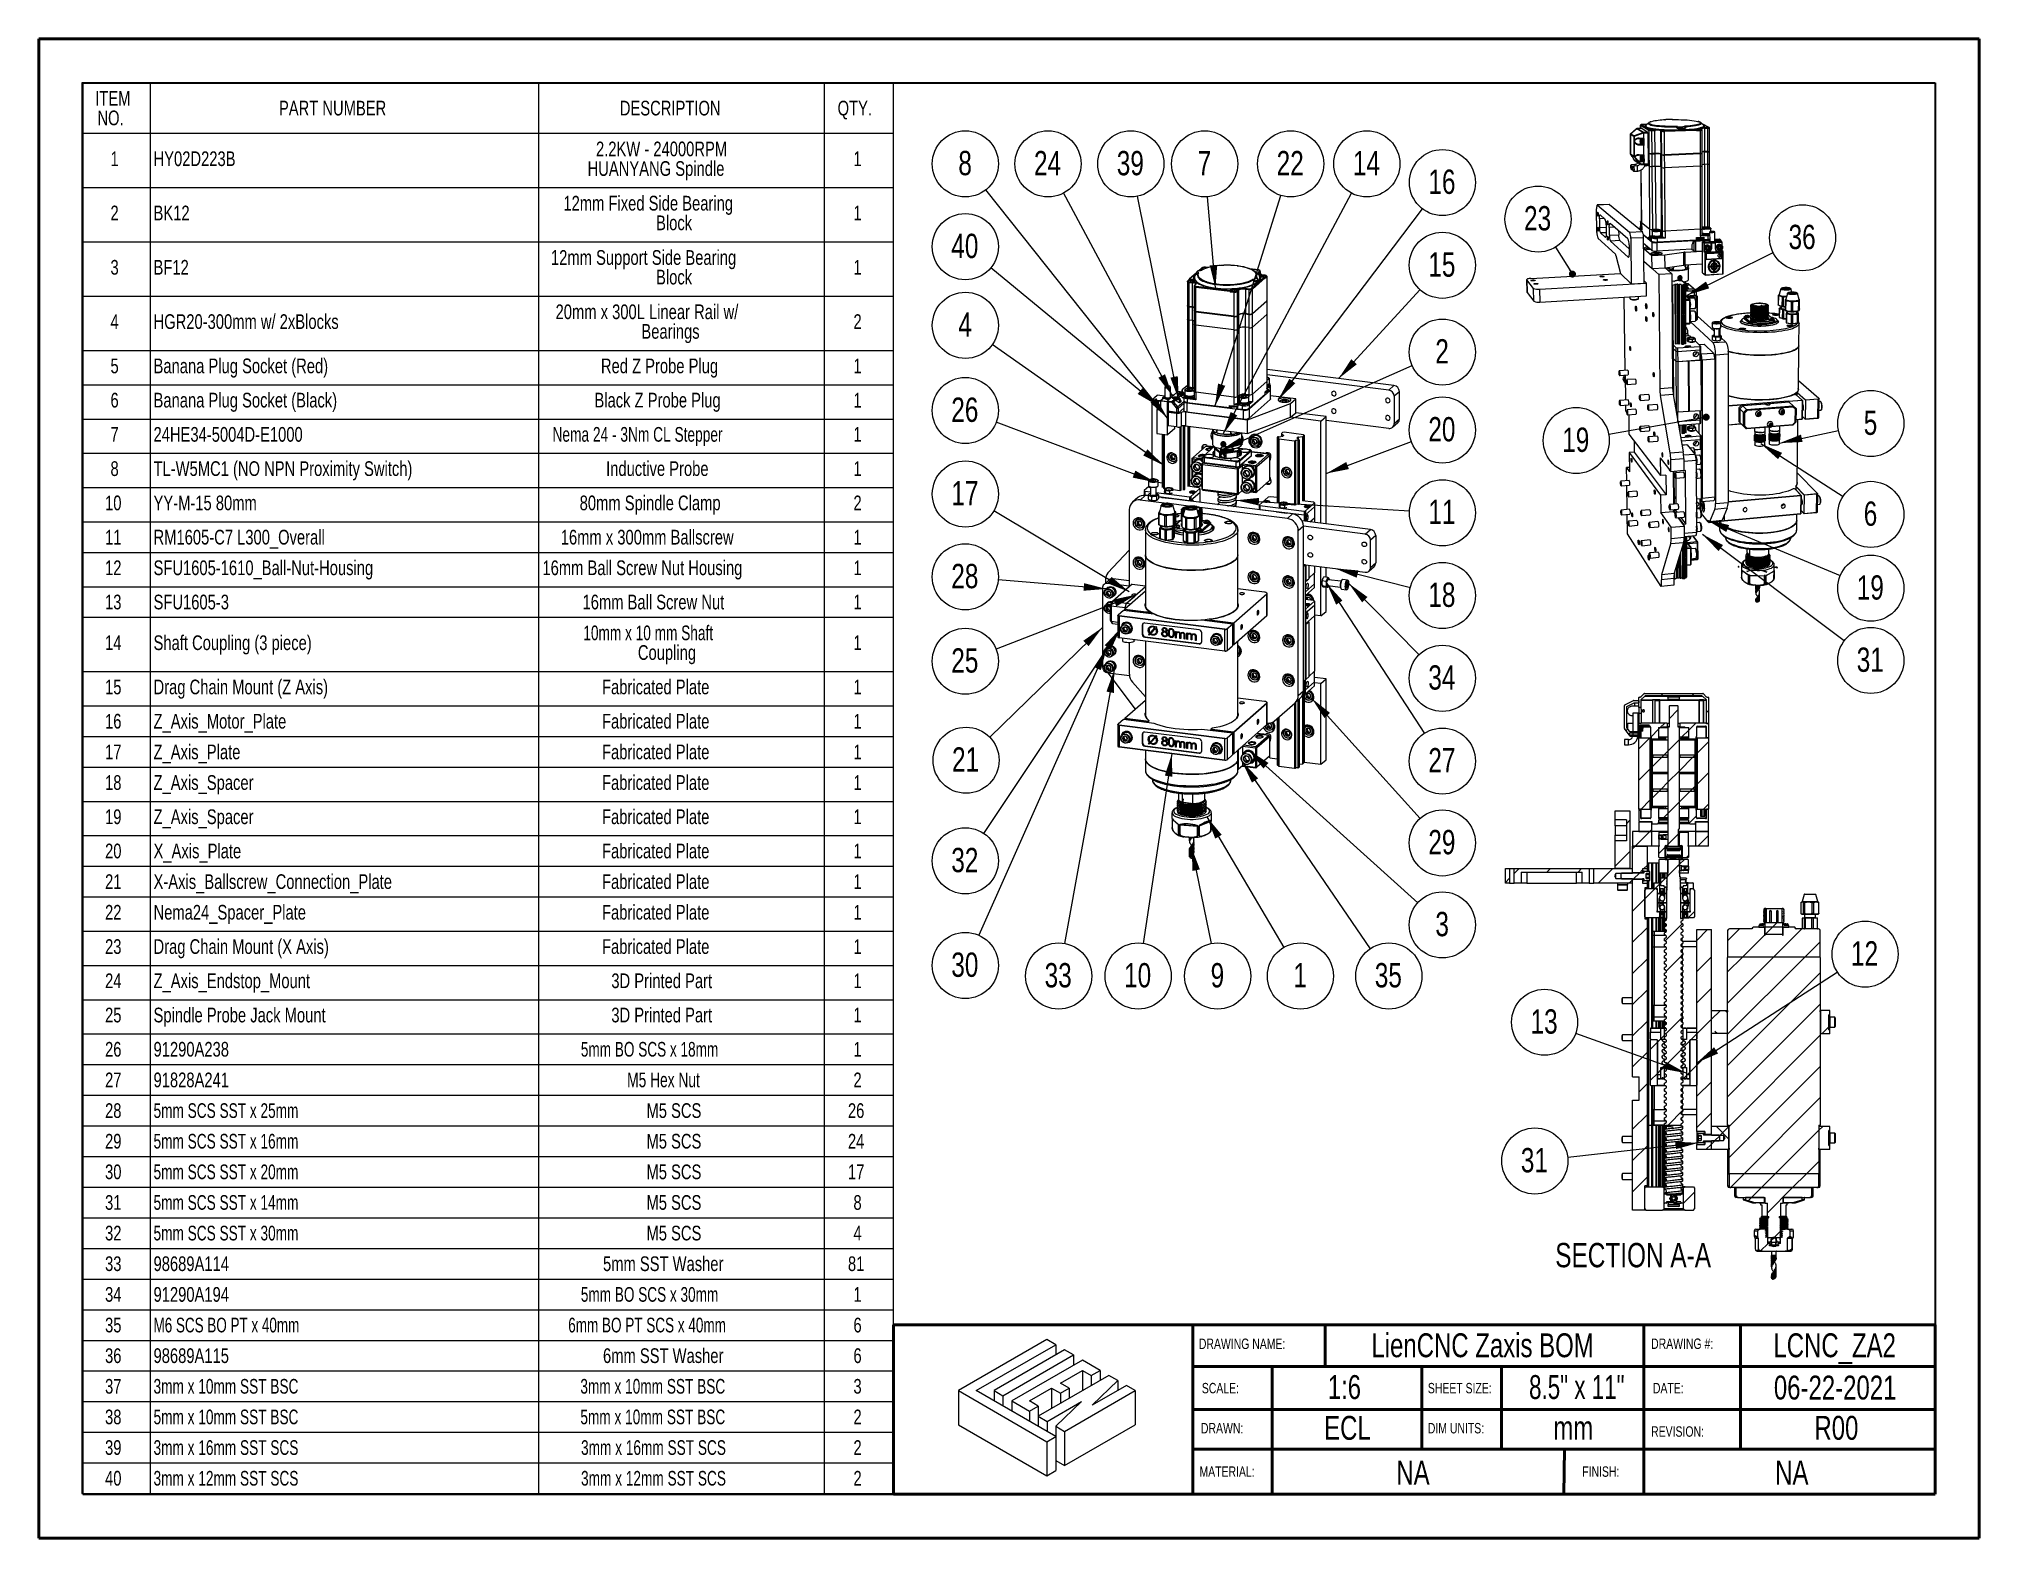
# Model space of a CAD drawing. Header units: millimetres. Extents: x 0 to 279, y 0 to 216.
import ezdxf

# ---------------------------------------------------------------- set-up
doc = ezdxf.new("R2010")
doc.units = ezdxf.units.MM
for name, color, linetype in [('DIM', 1, 'Continuous'), ('PAGE_BORDER', 7, 'Continuous'), ('TITLE_BLOCK_BORDER', 7, 'Continuous'), ('TITLE_BLOCK_TEXT', 8, 'Continuous')]:
    doc.layers.add(name, color=color, linetype=linetype)
doc.styles.add('SLDTEXTSTYLE0', font='TXT', dxfattribs={"width": 0.75})
doc.styles.add('SLDTEXTSTYLE1', font='TXT', dxfattribs={"width": 0.7})
doc.styles.add('SLDTEXTSTYLE2', font='TXT', dxfattribs={"width": 0.697917})
doc.styles.add('SLDTEXTSTYLE3', font='TXT', dxfattribs={"width": 0.694444})
doc.styles.add('SLDTEXTSTYLE4', font='TXT', dxfattribs={"width": 0.691176})
doc.styles.add('SLDTEXTSTYLE5', font='TXT', dxfattribs={"width": 0.684211})
doc.styles.add('SLDTEXTSTYLE6', font='TXT', dxfattribs={"width": 0.6875})
doc.dimstyles.new('SLDDIMSTYLE0', dxfattribs={"dimtxt": 0.18, "dimasz": 3.302, "dimexe": 0, "dimexo": 0.0625, "dimgap": 0, "dimtad": 0, "dimtih": 1, "dimtoh": 1, "dimdec": 0, "dimrnd": 1e-09, "dimzin": 0, "dimdsep": 46, "dimtxsty": 'Standard', "dimsah": 1, "dimcen": 0.09, "dimadec": 0, "dimazin": 0, "dimtfac": 3.302, "dimtdec": 0, "dimtofl": 0, "dimtmove": 0, "dimatfit": 3, "dimfxl": 0, "dimfrac": 2, "dimtolj": 1, "dimtzin": 0, "dimarcsym": 0})
doc.dimstyles.new('SLDDIMSTYLE1', dxfattribs={"dimtxt": 0.18, "dimasz": 1.016, "dimexe": 0, "dimexo": 0.0625, "dimgap": 0, "dimtad": 0, "dimtih": 1, "dimtoh": 1, "dimdec": 0, "dimrnd": 1e-09, "dimzin": 0, "dimdsep": 46, "dimtxsty": 'Standard', "dimblk1": 'DOT', "dimblk2": 'DOT', "dimsah": 1, "dimcen": 0.09, "dimadec": 0, "dimazin": 0, "dimtfac": 1.016, "dimtdec": 0, "dimtofl": 0, "dimtmove": 0, "dimatfit": 3, "dimldrblk": 'DOT', "dimfxl": 0, "dimfrac": 2, "dimtolj": 1, "dimtzin": 0, "dimarcsym": 0})

msp = doc.modelspace()

# ---------------------------------------------------------------- texts
at = {"layer": 'DIM', "insert": (229.57, 42.51), "char_height": 3.5, "attachment_point": 2, "style": 'SLDTEXTSTYLE0'}
msp.add_mtext('SECTION A-A', dxfattribs=at)
at = {"layer": 'TITLE_BLOCK_TEXT'}
for s, insert, char_height, attachment_point, style in [('DRAWING NAME:', (167.04, 28.74), 1.5, 1, 'SLDTEXTSTYLE0'), ('LienCNC Zaxis BOM', (207.89, 29.5), 3.4396, 2, 'SLDTEXTSTYLE0'), ('DRAWING #:', (232.16, 28.75), 1.5, 1, 'SLDTEXTSTYLE0'), ('LCNC_ZA2', (258.59, 29.5), 3.44, 2, 'SLDTEXTSTYLE0'), ('SCALE:', (167.47, 22.36), 1.5, 1, 'SLDTEXTSTYLE0'), ('1:6', (187.99, 23.48), 3.44, 2, 'SLDTEXTSTYLE0'), ('SHEET SIZE:', (200.01, 22.36), 1.5, 1, 'SLDTEXTSTYLE0'), ('8.5" x 11"', (221.46, 23.48), 3.44, 2, 'SLDTEXTSTYLE1'), ('DATE:', (232.42, 22.36), 1.5, 1, 'SLDTEXTSTYLE0'), ('06-22-2021', (258.66, 23.41), 3.44, 2, 'SLDTEXTSTYLE0'), ('ECL', (188.43, 17.61), 3.44, 2, 'SLDTEXTSTYLE0'), ('mm', (220.95, 17.61), 3.44, 2, 'SLDTEXTSTYLE0'), ('R00', (258.84, 17.61), 3.44, 2, 'SLDTEXTSTYLE0'), ('DRAWN:', (167.34, 16.59), 1.5, 1, 'SLDTEXTSTYLE0'), ('DIM UNITS:', (200.01, 16.59), 1.5, 1, 'SLDTEXTSTYLE0'), ('REVISION:', (232.16, 16.11), 1.5, 1, 'SLDTEXTSTYLE0'), ('MATERIAL:', (167.13, 10.34), 1.5, 1, 'SLDTEXTSTYLE0'), ('NA', (197.87, 11.16), 3.44, 2, 'SLDTEXTSTYLE0'), ('FINISH:', (222.24, 10.34), 1.5, 1, 'SLDTEXTSTYLE0'), ('NA', (252.42, 11.16), 3.44, 2, 'SLDTEXTSTYLE0')]:
    msp.add_mtext(s, dxfattribs=dict(at, insert=insert, char_height=char_height, attachment_point=attachment_point, style=style))

# ---------------------------------------------------------------- blocks, each defined once
blk = doc.blocks.new('Lien3D Logo')
at = {"color": 7, "linetype": 'Continuous', "lineweight": 18}
for p, q in [((10.61, 16.33), (0, 10.21)), ((11.67, 15.71), (10.61, 16.33)), ((2.13, 10.21), (11.67, 15.71)), ((12.73, 15.1), (4.26, 10.21)), ((5.32, 9.59), (13.8, 14.49)), ((11.67, 15.71), (11.67, 14.49)), ((13.8, 14.49), (12.73, 15.1)), ((13.8, 14.49), (13.8, 13.26)), ((14.86, 13.87), (6.38, 8.98)), ((18.05, 12.03), (9.57, 7.13)), ((12.22, 11.12), (14.86, 12.64)), ((16.99, 12.64), (14.86, 13.87)), ((14.86, 12.64), (15.93, 12.03)), ((14.86, 12.64), (14.86, 10.19)), ((15.93, 12.03), (16.99, 12.64)), ((15.93, 12.03), (15.93, 10.8)), ((16.99, 12.64), (16.99, 11.42)), ((19.12, 11.42), (18.05, 12.03)), ((0, 10.21), (0, 6.12)), ((0, 10.21), (10.61, 4.08)), ((11.67, 4.7), (2.13, 10.21)), ((4.26, 10.21), (4.26, 8.98)), ((4.26, 10.21), (5.32, 9.59)), ((5.32, 9.59), (5.32, 8.36)), ((8.51, 8.98), (11.15, 10.5)), ((11.15, 10.5), (12.22, 9.89)), ((11.15, 10.5), (11.15, 8.05)), ((13.28, 10.5), (12.22, 11.12)), ((12.22, 9.89), (13.28, 10.5)), ((12.22, 9.89), (12.22, 8.66)), ((12.73, 5.31), (21.21, 10.21)), ((13.28, 10.5), (13.28, 9.28)), ((16.04, 8.45), (19.12, 11.42)), ((20.15, 10.82), (16.04, 8.45)), ((19.12, 11.42), (19.12, 10.22)), ((21.21, 10.21), (20.15, 10.82)), ((21.21, 10.21), (21.21, 6.12)), ((6.38, 8.98), (8.51, 7.75)), ((6.38, 8.98), (6.38, 7.75)), ((9.57, 8.36), (8.51, 8.98)), ((8.51, 7.75), (9.57, 8.36)), ((8.51, 7.75), (8.51, 6.52)), ((9.57, 8.36), (9.57, 7.13)), ((9.57, 7.13), (10.64, 6.52)), ((9.57, 7.13), (9.57, 5.91)), ((10.64, 6.52), (14.75, 8.89)), ((14.75, 8.89), (11.67, 5.93)), ((0, 6.12), (10.61, 0)), ((10.61, 4.08), (11.67, 4.7)), ((10.64, 6.52), (10.64, 5.29)), ((11.67, 5.93), (12.73, 5.31)), ((11.67, 5.93), (11.67, 4.7)), ((11.67, 4.7), (11.67, 0.61)), ((12.73, 1.23), (21.21, 6.12)), ((12.73, 5.31), (12.73, 1.23)), ((10.61, 4.08), (10.61, 0)), ((10.61, 0), (11.67, 0.61)), ((11.67, 1.84), (12.73, 1.23))]:
    blk.add_line(p, q, dxfattribs=at)
blk = doc.blocks.new('SW_TABLEANNOTATION_0')
at = {"layer": 'TITLE_BLOCK_BORDER', "color": 0}
for p, q in [((0, 0), (0, -203.14)), ((116.91, 0), (0, 0)), ((9.84, 0), (9.84, -7.28)), ((65.79, 0), (65.79, -7.28)), ((106.89, 0), (106.89, -7.28)), ((116.91, -203.14), (116.91, 0)), ((0, -7.28), (116.91, -7.28)), ((9.84, -7.28), (9.84, -203.14)), ((65.79, -7.28), (65.79, -203.14)), ((106.89, -7.28), (106.89, -203.14)), ((0, -15.1), (116.91, -15.1)), ((0, -22.92), (116.91, -22.92)), ((0, -30.74), (116.91, -30.74)), ((0, -38.56), (116.91, -38.56)), ((0, -43.49), (116.91, -43.49)), ((0, -48.42), (116.91, -48.42)), ((0, -53.35), (116.91, -53.35)), ((0, -58.29), (116.91, -58.29)), ((0, -63.22), (116.91, -63.22)), ((0, -67.63), (116.91, -67.63)), ((0, -72.56), (116.91, -72.56)), ((0, -76.97), (116.91, -76.97)), ((0, -84.79), (116.91, -84.79)), ((0, -89.72), (116.91, -89.72)), ((0, -94.14), (116.91, -94.14)), ((0, -98.55), (116.91, -98.55)), ((0, -103.48), (116.91, -103.48)), ((0, -108.41), (116.91, -108.41)), ((0, -112.82), (116.91, -112.82)), ((0, -117.24), (116.91, -117.24)), ((0, -122.17), (116.91, -122.17)), ((0, -127.1), (116.91, -127.1)), ((0, -132.03), (116.91, -132.03)), ((0, -136.96), (116.91, -136.96)), ((0, -141.37), (116.91, -141.37)), ((0, -145.79), (116.91, -145.79)), ((0, -150.2), (116.91, -150.2)), ((0, -154.61), (116.91, -154.61)), ((0, -159.02), (116.91, -159.02)), ((0, -163.43), (116.91, -163.43)), ((0, -167.84), (116.91, -167.84)), ((0, -172.26), (116.91, -172.26)), ((0, -176.67), (116.91, -176.67)), ((0, -181.08), (116.91, -181.08)), ((0, -185.49), (116.91, -185.49)), ((0, -189.9), (116.91, -189.9)), ((0, -194.31), (116.91, -194.31)), ((0, -198.73), (116.91, -198.73)), ((0, -203.14), (116.91, -203.14))]:
    blk.add_line(p, q, dxfattribs=at)
at = {"layer": 'TITLE_BLOCK_BORDER', "color": 0, "attachment_point": 1}
for s, insert, char_height, style in [('ITEM', (1.94, -1.17), 2.117, 'SLDTEXTSTYLE0'), ('PART NUMBER', (28.4, -2.59), 2.1167, 'SLDTEXTSTYLE0'), ('DESCRIPTION', (77.48, -2.59), 2.1167, 'SLDTEXTSTYLE0'), ('QTY.', (108.84, -2.59), 2.117, 'SLDTEXTSTYLE0'), ('NO.', (2.26, -4), 2.117, 'SLDTEXTSTYLE0'), ('1', (4.14, -9.88), 2.12, 'SLDTEXTSTYLE0'), ('HY02D223B', (10.34, -9.88), 2.117, 'SLDTEXTSTYLE0'), ('HUANYANG Spindle', (72.84, -11.29), 2.1167, 'SLDTEXTSTYLE0'), ('2.2KW - 24000RPM', (74.05, -8.47), 2.1167, 'SLDTEXTSTYLE0'), ('1', (111.12, -9.88), 2.12, 'SLDTEXTSTYLE0'), ('12mm Fixed Side Bearing', (69.36, -16.28), 2.1167, 'SLDTEXTSTYLE0'), ('2', (4.14, -17.69), 2.12, 'SLDTEXTSTYLE0'), ('BK12', (10.34, -17.69), 2.117, 'SLDTEXTSTYLE0'), ('Block', (82.7, -19.11), 2.117, 'SLDTEXTSTYLE0'), ('1', (111.12, -17.69), 2.12, 'SLDTEXTSTYLE0'), ('12mm Support Side Bearing', (67.57, -24.1), 2.1167, 'SLDTEXTSTYLE0'), ('3', (4.14, -25.51), 2.12, 'SLDTEXTSTYLE0'), ('BF12', (10.34, -25.51), 2.117, 'SLDTEXTSTYLE0'), ('Block', (82.7, -26.92), 2.117, 'SLDTEXTSTYLE0'), ('1', (111.12, -25.51), 2.12, 'SLDTEXTSTYLE0'), ('4', (4.14, -33.33), 2.12, 'SLDTEXTSTYLE0'), ('HGR20-300mm w/ 2xBlocks', (10.34, -33.33), 2.1167, 'SLDTEXTSTYLE0'), ('20mm x 300L Linear Rail w/', (68.23, -31.92), 2.1167, 'SLDTEXTSTYLE0'), ('2', (111.12, -33.33), 2.12, 'SLDTEXTSTYLE0'), ('Bearings', (80.59, -34.74), 2.117, 'SLDTEXTSTYLE0'), ('5', (4.14, -39.71), 2.12, 'SLDTEXTSTYLE0'), ('Banana Plug Socket (Red)', (10.34, -39.71), 2.1167, 'SLDTEXTSTYLE0'), ('Red Z Probe Plug', (74.76, -39.71), 2.1167, 'SLDTEXTSTYLE0'), ('1', (111.12, -39.71), 2.12, 'SLDTEXTSTYLE0'), ('6', (4.14, -44.64), 2.12, 'SLDTEXTSTYLE0'), ('Banana Plug Socket (Black)', (10.34, -44.64), 2.1167, 'SLDTEXTSTYLE0'), ('Black Z Probe Plug', (73.83, -44.64), 2.1167, 'SLDTEXTSTYLE0'), ('1', (111.12, -44.64), 2.12, 'SLDTEXTSTYLE0'), ('7', (4.14, -49.57), 2.12, 'SLDTEXTSTYLE0'), ('24HE34-5004D-E1000', (10.34, -49.57), 2.1167, 'SLDTEXTSTYLE0'), ('Nema 24 - 3Nm CL Stepper', (67.79, -49.57), 2.1167, 'SLDTEXTSTYLE2'), ('1', (111.12, -49.57), 2.12, 'SLDTEXTSTYLE0'), ('8', (4.14, -54.5), 2.12, 'SLDTEXTSTYLE0'), ('TL-W5MC1 (NO NPN Proximity Switch)', (10.34, -54.5), 2.1167, 'SLDTEXTSTYLE0'), ('Inductive Probe', (75.51, -54.5), 2.1167, 'SLDTEXTSTYLE0'), ('1', (111.12, -54.5), 2.12, 'SLDTEXTSTYLE0'), ('10', (3.36, -59.44), 2.117, 'SLDTEXTSTYLE0'), ('YY-M-15 80mm', (10.34, -59.44), 2.1167, 'SLDTEXTSTYLE0'), ('80mm Spindle Clamp', (71.7, -59.44), 2.1167, 'SLDTEXTSTYLE0'), ('2', (111.12, -59.44), 2.12, 'SLDTEXTSTYLE0'), ('RM1605-C7 L300_Overall', (10.34, -64.37), 2.1167, 'SLDTEXTSTYLE0'), ('16mm x 300mm Ballscrew', (68.98, -64.37), 2.1167, 'SLDTEXTSTYLE0'), ('11', (3.36, -64.37), 2.117, 'SLDTEXTSTYLE0'), ('1', (111.12, -64.37), 2.12, 'SLDTEXTSTYLE0'), ('12', (3.36, -68.78), 2.117, 'SLDTEXTSTYLE0'), ('SFU1605-1610_Ball-Nut-Housing', (10.34, -68.78), 2.1167, 'SLDTEXTSTYLE0'), ('16mm Ball Screw Nut Housing', (66.34, -68.78), 2.1167, 'SLDTEXTSTYLE0'), ('1', (111.12, -68.78), 2.12, 'SLDTEXTSTYLE0'), ('13', (3.36, -73.71), 2.117, 'SLDTEXTSTYLE0'), ('SFU1605-3', (10.34, -73.71), 2.117, 'SLDTEXTSTYLE0'), ('16mm Ball Screw Nut', (72.11, -73.71), 2.1167, 'SLDTEXTSTYLE0'), ('1', (111.12, -73.71), 2.12, 'SLDTEXTSTYLE0'), ('10mm x 10 mm Shaft', (72.23, -78.15), 2.1167, 'SLDTEXTSTYLE3'), ('14', (3.36, -79.57), 2.117, 'SLDTEXTSTYLE0'), ('Shaft Coupling (3 piece)', (10.34, -79.57), 2.1167, 'SLDTEXTSTYLE0'), ('Coupling', (80.08, -80.98), 2.117, 'SLDTEXTSTYLE0'), ('1', (111.12, -79.57), 2.12, 'SLDTEXTSTYLE0'), ('15', (3.36, -85.94), 2.117, 'SLDTEXTSTYLE0'), ('Drag Chain Mount (Z Axis)', (10.34, -85.94), 2.1167, 'SLDTEXTSTYLE0'), ('Fabricated Plate', (74.92, -85.94), 2.1167, 'SLDTEXTSTYLE0'), ('1', (111.12, -85.94), 2.12, 'SLDTEXTSTYLE0'), ('16', (3.36, -90.87), 2.117, 'SLDTEXTSTYLE0'), ('Z_Axis_Motor_Plate', (10.34, -90.87), 2.1167, 'SLDTEXTSTYLE0'), ('Fabricated Plate', (74.92, -90.87), 2.1167, 'SLDTEXTSTYLE0'), ('1', (111.12, -90.87), 2.12, 'SLDTEXTSTYLE0'), ('17', (3.36, -95.29), 2.117, 'SLDTEXTSTYLE0'), ('Z_Axis_Plate', (10.34, -95.29), 2.1167, 'SLDTEXTSTYLE0'), ('Fabricated Plate', (74.92, -95.29), 2.1167, 'SLDTEXTSTYLE0'), ('1', (111.12, -95.29), 2.12, 'SLDTEXTSTYLE0'), ('18', (3.36, -99.7), 2.117, 'SLDTEXTSTYLE0'), ('Z_Axis_Spacer', (10.34, -99.7), 2.1167, 'SLDTEXTSTYLE0'), ('Fabricated Plate', (74.92, -99.7), 2.1167, 'SLDTEXTSTYLE0'), ('1', (111.12, -99.7), 2.12, 'SLDTEXTSTYLE0'), ('19', (3.36, -104.63), 2.117, 'SLDTEXTSTYLE0'), ('Z_Axis_Spacer', (10.34, -104.63), 2.1167, 'SLDTEXTSTYLE0'), ('Fabricated Plate', (74.92, -104.63), 2.1167, 'SLDTEXTSTYLE0'), ('1', (111.12, -104.63), 2.12, 'SLDTEXTSTYLE0'), ('20', (3.36, -109.56), 2.117, 'SLDTEXTSTYLE0'), ('X_Axis_Plate', (10.34, -109.56), 2.1167, 'SLDTEXTSTYLE0'), ('Fabricated Plate', (74.92, -109.56), 2.1167, 'SLDTEXTSTYLE0'), ('1', (111.12, -109.56), 2.12, 'SLDTEXTSTYLE0'), ('21', (3.36, -113.97), 2.117, 'SLDTEXTSTYLE0'), ('X-Axis_Ballscrew_Connection_Plate', (10.34, -113.97), 2.1167, 'SLDTEXTSTYLE0'), ('Fabricated Plate', (74.92, -113.97), 2.1167, 'SLDTEXTSTYLE0'), ('1', (111.12, -113.97), 2.12, 'SLDTEXTSTYLE0'), ('22', (3.36, -118.38), 2.117, 'SLDTEXTSTYLE0'), ('Nema24_Spacer_Plate', (10.34, -118.38), 2.1167, 'SLDTEXTSTYLE0'), ('Fabricated Plate', (74.92, -118.38), 2.1167, 'SLDTEXTSTYLE0'), ('1', (111.12, -118.38), 2.12, 'SLDTEXTSTYLE0'), ('23', (3.36, -123.32), 2.117, 'SLDTEXTSTYLE0'), ('Drag Chain Mount (X Axis)', (10.34, -123.32), 2.1167, 'SLDTEXTSTYLE0'), ('Fabricated Plate', (74.92, -123.32), 2.1167, 'SLDTEXTSTYLE0'), ('1', (111.12, -123.32), 2.12, 'SLDTEXTSTYLE0'), ('24', (3.36, -128.25), 2.117, 'SLDTEXTSTYLE0'), ('Z_Axis_Endstop_Mount', (10.34, -128.25), 2.1167, 'SLDTEXTSTYLE0'), ('3D Printed Part', (76.26, -128.25), 2.1167, 'SLDTEXTSTYLE0'), ('1', (111.12, -128.25), 2.12, 'SLDTEXTSTYLE0'), ('25', (3.36, -133.18), 2.117, 'SLDTEXTSTYLE0'), ('Spindle Probe Jack Mount', (10.34, -133.18), 2.1167, 'SLDTEXTSTYLE0'), ('3D Printed Part', (76.26, -133.18), 2.1167, 'SLDTEXTSTYLE0'), ('1', (111.12, -133.18), 2.12, 'SLDTEXTSTYLE0'), ('26', (3.36, -138.11), 2.117, 'SLDTEXTSTYLE0'), ('91290A238', (10.34, -138.11), 2.117, 'SLDTEXTSTYLE0'), ('5mm BO SCS x 18mm', (71.87, -138.11), 2.1167, 'SLDTEXTSTYLE4'), ('1', (111.12, -138.11), 2.12, 'SLDTEXTSTYLE0'), ('27', (3.36, -142.52), 2.117, 'SLDTEXTSTYLE0'), ('91828A241', (10.34, -142.52), 2.117, 'SLDTEXTSTYLE0'), ('2', (111.12, -142.52), 2.12, 'SLDTEXTSTYLE0'), ('M5 Hex Nut', (78.54, -142.52), 2.117, 'SLDTEXTSTYLE1'), ('28', (3.36, -146.94), 2.117, 'SLDTEXTSTYLE0'), ('5mm SCS SST x 25mm', (10.34, -146.94), 2.1167, 'SLDTEXTSTYLE3'), ('M5 SCS', (81.32, -146.94), 2.117, 'SLDTEXTSTYLE0'), ('26', (110.33, -146.94), 2.117, 'SLDTEXTSTYLE0'), ('29', (3.36, -151.35), 2.117, 'SLDTEXTSTYLE0'), ('5mm SCS SST x 16mm', (10.34, -151.35), 2.1167, 'SLDTEXTSTYLE3'), ('M5 SCS', (81.32, -151.35), 2.117, 'SLDTEXTSTYLE0'), ('24', (110.33, -151.35), 2.117, 'SLDTEXTSTYLE0'), ('30', (3.36, -155.76), 2.117, 'SLDTEXTSTYLE0'), ('5mm SCS SST x 20mm', (10.34, -155.76), 2.1167, 'SLDTEXTSTYLE3'), ('M5 SCS', (81.32, -155.76), 2.117, 'SLDTEXTSTYLE0'), ('17', (110.33, -155.76), 2.117, 'SLDTEXTSTYLE0'), ('31', (3.36, -160.17), 2.117, 'SLDTEXTSTYLE0'), ('5mm SCS SST x 14mm', (10.34, -160.17), 2.1167, 'SLDTEXTSTYLE3'), ('M5 SCS', (81.32, -160.17), 2.117, 'SLDTEXTSTYLE0'), ('8', (111.12, -160.17), 2.12, 'SLDTEXTSTYLE0'), ('32', (3.36, -164.58), 2.117, 'SLDTEXTSTYLE0'), ('5mm SCS SST x 30mm', (10.34, -164.58), 2.1167, 'SLDTEXTSTYLE3'), ('M5 SCS', (81.32, -164.58), 2.117, 'SLDTEXTSTYLE0'), ('4', (111.12, -164.58), 2.12, 'SLDTEXTSTYLE0'), ('33', (3.36, -168.99), 2.117, 'SLDTEXTSTYLE0'), ('98689A114', (10.34, -168.99), 2.117, 'SLDTEXTSTYLE0'), ('5mm SST Washer', (75.06, -168.99), 2.1167, 'SLDTEXTSTYLE0'), ('81', (110.33, -168.99), 2.117, 'SLDTEXTSTYLE0'), ('34', (3.36, -173.41), 2.117, 'SLDTEXTSTYLE0'), ('91290A194', (10.34, -173.41), 2.117, 'SLDTEXTSTYLE0'), ('5mm BO SCS x 30mm', (71.87, -173.41), 2.1167, 'SLDTEXTSTYLE4'), ('1', (111.12, -173.41), 2.12, 'SLDTEXTSTYLE0'), ('35', (3.36, -177.82), 2.117, 'SLDTEXTSTYLE0'), ('M6 SCS BO PT x 40mm', (10.34, -177.82), 2.1167, 'SLDTEXTSTYLE5'), ('6mm BO PT SCS x 40mm', (70.05, -177.82), 2.1167, 'SLDTEXTSTYLE6'), ('6', (111.12, -177.82), 2.12, 'SLDTEXTSTYLE0'), ('36', (3.36, -182.23), 2.117, 'SLDTEXTSTYLE0'), ('98689A115', (10.34, -182.23), 2.117, 'SLDTEXTSTYLE0'), ('6mm SST Washer', (75.06, -182.23), 2.1167, 'SLDTEXTSTYLE0'), ('6', (111.12, -182.23), 2.12, 'SLDTEXTSTYLE0'), ('37', (3.36, -186.64), 2.117, 'SLDTEXTSTYLE0'), ('3mm x 10mm SST BSC', (10.34, -186.64), 2.1167, 'SLDTEXTSTYLE3'), ('3mm x 10mm SST BSC', (71.8, -186.64), 2.1167, 'SLDTEXTSTYLE3'), ('3', (111.12, -186.64), 2.12, 'SLDTEXTSTYLE0'), ('38', (3.36, -191.05), 2.117, 'SLDTEXTSTYLE0'), ('5mm x 10mm SST BSC', (10.34, -191.05), 2.1167, 'SLDTEXTSTYLE3'), ('5mm x 10mm SST BSC', (71.8, -191.05), 2.1167, 'SLDTEXTSTYLE3'), ('2', (111.12, -191.05), 2.12, 'SLDTEXTSTYLE0'), ('39', (3.36, -195.46), 2.117, 'SLDTEXTSTYLE0'), ('3mm x 16mm SST SCS', (10.34, -195.46), 2.1167, 'SLDTEXTSTYLE3'), ('3mm x 16mm SST SCS', (71.9, -195.46), 2.1167, 'SLDTEXTSTYLE3'), ('2', (111.12, -195.46), 2.12, 'SLDTEXTSTYLE0'), ('40', (3.36, -199.88), 2.117, 'SLDTEXTSTYLE0'), ('3mm x 12mm SST SCS', (10.34, -199.88), 2.1167, 'SLDTEXTSTYLE3'), ('3mm x 12mm SST SCS', (71.9, -199.88), 2.1167, 'SLDTEXTSTYLE3'), ('2', (111.12, -199.88), 2.12, 'SLDTEXTSTYLE0')]:
    blk.add_mtext(s, dxfattribs=dict(at, insert=insert, char_height=char_height, style=style))
blk = doc.blocks.new('SW_NOTE_0')
at = {"layer": 'DIM', "color": 0}
blk.add_circle((-2.96, 3.72), 4.76, dxfattribs=at)
at = {"layer": 'DIM', "color": 0, "insert": (-2.99, 5.59), "char_height": 3.5, "attachment_point": 2, "style": 'SLDTEXTSTYLE0'}
blk.add_mtext('8', dxfattribs=at)
blk = doc.blocks.new('SW_NOTE_1')
at = {"layer": 'DIM', "color": 0}
blk.add_circle((-2.25, 4.19), 4.76, dxfattribs=at)
at = {"layer": 'DIM', "color": 0, "insert": (-2.32, 6.05), "char_height": 3.5, "attachment_point": 2, "style": 'SLDTEXTSTYLE0'}
blk.add_mtext('24', dxfattribs=at)
blk = doc.blocks.new('SW_NOTE_2')
at = {"layer": 'DIM', "color": 0}
blk.add_circle((-0.95, 4.66), 4.76, dxfattribs=at)
at = {"layer": 'DIM', "color": 0, "insert": (-1.02, 6.52), "char_height": 3.5, "attachment_point": 2, "style": 'SLDTEXTSTYLE0'}
blk.add_mtext('39', dxfattribs=at)
blk = doc.blocks.new('SW_NOTE_3')
at = {"layer": 'DIM', "color": 0}
blk.add_circle((-0.41, 4.74), 4.76, dxfattribs=at)
at = {"layer": 'DIM', "color": 0, "insert": (-0.45, 6.6), "char_height": 3.5, "attachment_point": 2, "style": 'SLDTEXTSTYLE0'}
blk.add_mtext('7', dxfattribs=at)
blk = doc.blocks.new('SW_NOTE_4')
at = {"layer": 'DIM', "color": 0}
blk.add_circle((1.42, 4.54), 4.76, dxfattribs=at)
at = {"layer": 'DIM', "color": 0, "insert": (1.35, 6.4), "char_height": 3.5, "attachment_point": 2, "style": 'SLDTEXTSTYLE0'}
blk.add_mtext('22', dxfattribs=at)
blk = doc.blocks.new('SW_NOTE_5')
at = {"layer": 'DIM', "color": 0}
blk.add_circle((2.23, 4.2), 4.76, dxfattribs=at)
at = {"layer": 'DIM', "color": 0, "insert": (2.16, 6.06), "char_height": 3.5, "attachment_point": 2, "style": 'SLDTEXTSTYLE0'}
blk.add_mtext('14', dxfattribs=at)
blk = doc.blocks.new('SW_NOTE_6')
at = {"layer": 'DIM', "color": 0}
blk.add_circle((2.87, 3.79), 4.76, dxfattribs=at)
at = {"layer": 'DIM', "color": 0, "insert": (2.8, 5.66), "char_height": 3.5, "attachment_point": 2, "style": 'SLDTEXTSTYLE0'}
blk.add_mtext('16', dxfattribs=at)
blk = doc.blocks.new('SW_NOTE_7')
at = {"layer": 'DIM', "color": 0}
blk.add_circle((3.21, 3.51), 4.76, dxfattribs=at)
at = {"layer": 'DIM', "color": 0, "insert": (3.14, 5.37), "char_height": 3.5, "attachment_point": 2, "style": 'SLDTEXTSTYLE0'}
blk.add_mtext('15', dxfattribs=at)
blk = doc.blocks.new('SW_NOTE_8')
at = {"layer": 'DIM', "color": 0}
blk.add_circle((4.35, 1.93), 4.76, dxfattribs=at)
at = {"layer": 'DIM', "color": 0, "insert": (4.31, 3.79), "char_height": 3.5, "attachment_point": 2, "style": 'SLDTEXTSTYLE0'}
blk.add_mtext('2', dxfattribs=at)
blk = doc.blocks.new('SW_NOTE_9')
at = {"layer": 'DIM', "color": 0}
blk.add_circle((4.45, 1.67), 4.76, dxfattribs=at)
at = {"layer": 'DIM', "color": 0, "insert": (4.38, 3.53), "char_height": 3.5, "attachment_point": 2, "style": 'SLDTEXTSTYLE0'}
blk.add_mtext('20', dxfattribs=at)
blk = doc.blocks.new('SW_NOTE_10')
at = {"layer": 'DIM', "color": 0}
blk.add_circle((4.75, -0.29), 4.76, dxfattribs=at)
at = {"layer": 'DIM', "color": 0, "insert": (4.68, 1.58), "char_height": 3.5, "attachment_point": 2, "style": 'SLDTEXTSTYLE0'}
blk.add_mtext('11', dxfattribs=at)
blk = doc.blocks.new('SW_NOTE_11')
at = {"layer": 'DIM', "color": 0}
blk.add_circle((4.61, -1.16), 4.76, dxfattribs=at)
at = {"layer": 'DIM', "color": 0, "insert": (4.54, 0.7), "char_height": 3.5, "attachment_point": 2, "style": 'SLDTEXTSTYLE0'}
blk.add_mtext('18', dxfattribs=at)
blk = doc.blocks.new('SW_NOTE_12')
at = {"layer": 'DIM', "color": 0}
blk.add_circle((3.34, -3.39), 4.76, dxfattribs=at)
at = {"layer": 'DIM', "color": 0, "insert": (3.27, -1.52), "char_height": 3.5, "attachment_point": 2, "style": 'SLDTEXTSTYLE0'}
blk.add_mtext('34', dxfattribs=at)
blk = doc.blocks.new('SW_NOTE_13')
at = {"layer": 'DIM', "color": 0}
blk.add_circle((2.59, -3.99), 4.76, dxfattribs=at)
at = {"layer": 'DIM', "color": 0, "insert": (2.52, -2.12), "char_height": 3.5, "attachment_point": 2, "style": 'SLDTEXTSTYLE0'}
blk.add_mtext('27', dxfattribs=at)
blk = doc.blocks.new('SW_NOTE_14')
at = {"layer": 'DIM', "color": 0}
blk.add_circle((3.19, -3.53), 4.76, dxfattribs=at)
at = {"layer": 'DIM', "color": 0, "insert": (3.12, -1.66), "char_height": 3.5, "attachment_point": 2, "style": 'SLDTEXTSTYLE0'}
blk.add_mtext('29', dxfattribs=at)
blk = doc.blocks.new('SW_NOTE_15')
at = {"layer": 'DIM', "color": 0}
blk.add_circle((3.53, -3.19), 4.76, dxfattribs=at)
at = {"layer": 'DIM', "color": 0, "insert": (3.5, -1.32), "char_height": 3.5, "attachment_point": 2, "style": 'SLDTEXTSTYLE0'}
blk.add_mtext('3', dxfattribs=at)
blk = doc.blocks.new('SW_NOTE_16')
at = {"layer": 'DIM', "color": 0}
blk.add_circle((2.69, -3.92), 4.76, dxfattribs=at)
at = {"layer": 'DIM', "color": 0, "insert": (2.61, -2.06), "char_height": 3.5, "attachment_point": 2, "style": 'SLDTEXTSTYLE0'}
blk.add_mtext('35', dxfattribs=at)
blk = doc.blocks.new('SW_NOTE_17')
at = {"layer": 'DIM', "color": 0}
blk.add_circle((2.41, -4.1), 4.76, dxfattribs=at)
at = {"layer": 'DIM', "color": 0, "insert": (2.38, -2.24), "char_height": 3.5, "attachment_point": 2, "style": 'SLDTEXTSTYLE0'}
blk.add_mtext('1', dxfattribs=at)
blk = doc.blocks.new('SW_NOTE_18')
at = {"layer": 'DIM', "color": 0}
blk.add_circle((0.94, -4.66), 4.76, dxfattribs=at)
at = {"layer": 'DIM', "color": 0, "insert": (0.91, -2.8), "char_height": 3.5, "attachment_point": 2, "style": 'SLDTEXTSTYLE0'}
blk.add_mtext('9', dxfattribs=at)
blk = doc.blocks.new('SW_NOTE_19')
at = {"layer": 'DIM', "color": 0}
blk.add_circle((-0.71, -4.7), 4.76, dxfattribs=at)
at = {"layer": 'DIM', "color": 0, "insert": (-0.79, -2.84), "char_height": 3.5, "attachment_point": 2, "style": 'SLDTEXTSTYLE0'}
blk.add_mtext('10', dxfattribs=at)
blk = doc.blocks.new('SW_NOTE_20')
at = {"layer": 'DIM', "color": 0}
blk.add_circle((-0.85, -4.68), 4.76, dxfattribs=at)
at = {"layer": 'DIM', "color": 0, "insert": (-0.92, -2.82), "char_height": 3.5, "attachment_point": 2, "style": 'SLDTEXTSTYLE0'}
blk.add_mtext('33', dxfattribs=at)
blk = doc.blocks.new('SW_NOTE_21')
at = {"layer": 'DIM', "color": 0}
blk.add_circle((-1.93, -4.34), 4.76, dxfattribs=at)
at = {"layer": 'DIM', "color": 0, "insert": (-2, -2.48), "char_height": 3.5, "attachment_point": 2, "style": 'SLDTEXTSTYLE0'}
blk.add_mtext('30', dxfattribs=at)
blk = doc.blocks.new('SW_NOTE_22')
at = {"layer": 'DIM', "color": 0}
blk.add_circle((-2.64, -3.95), 4.76, dxfattribs=at)
at = {"layer": 'DIM', "color": 0, "insert": (-2.71, -2.09), "char_height": 3.5, "attachment_point": 2, "style": 'SLDTEXTSTYLE0'}
blk.add_mtext('32', dxfattribs=at)
blk = doc.blocks.new('SW_NOTE_23')
at = {"layer": 'DIM', "color": 0}
blk.add_circle((-3.41, -3.32), 4.76, dxfattribs=at)
at = {"layer": 'DIM', "color": 0, "insert": (-3.48, -1.46), "char_height": 3.5, "attachment_point": 2, "style": 'SLDTEXTSTYLE0'}
blk.add_mtext('21', dxfattribs=at)
blk = doc.blocks.new('SW_NOTE_24')
at = {"layer": 'DIM', "color": 0}
blk.add_circle((-4.43, -1.73), 4.76, dxfattribs=at)
at = {"layer": 'DIM', "color": 0, "insert": (-4.5, 0.14), "char_height": 3.5, "attachment_point": 2, "style": 'SLDTEXTSTYLE0'}
blk.add_mtext('25', dxfattribs=at)
blk = doc.blocks.new('SW_NOTE_25')
at = {"layer": 'DIM', "color": 0}
blk.add_circle((-4.74, 0.41), 4.76, dxfattribs=at)
at = {"layer": 'DIM', "color": 0, "insert": (-4.81, 2.27), "char_height": 3.5, "attachment_point": 2, "style": 'SLDTEXTSTYLE0'}
blk.add_mtext('28', dxfattribs=at)
blk = doc.blocks.new('SW_NOTE_26')
at = {"layer": 'DIM', "color": 0}
blk.add_circle((-4.08, 2.44), 4.76, dxfattribs=at)
at = {"layer": 'DIM', "color": 0, "insert": (-4.15, 4.3), "char_height": 3.5, "attachment_point": 2, "style": 'SLDTEXTSTYLE0'}
blk.add_mtext('17', dxfattribs=at)
blk = doc.blocks.new('SW_NOTE_27')
at = {"layer": 'DIM', "color": 0}
blk.add_circle((-3.88, 2.74), 4.76, dxfattribs=at)
at = {"layer": 'DIM', "color": 0, "insert": (-3.92, 4.61), "char_height": 3.5, "attachment_point": 2, "style": 'SLDTEXTSTYLE0'}
blk.add_mtext('4', dxfattribs=at)
blk = doc.blocks.new('SW_NOTE_28')
at = {"layer": 'DIM', "color": 0}
blk.add_circle((-4.45, 1.68), 4.76, dxfattribs=at)
at = {"layer": 'DIM', "color": 0, "insert": (-4.52, 3.54), "char_height": 3.5, "attachment_point": 2, "style": 'SLDTEXTSTYLE0'}
blk.add_mtext('26', dxfattribs=at)
blk = doc.blocks.new('SW_NOTE_29')
at = {"layer": 'DIM', "color": 0}
blk.add_circle((-3.67, 3.03), 4.76, dxfattribs=at)
at = {"layer": 'DIM', "color": 0, "insert": (-3.74, 4.89), "char_height": 3.5, "attachment_point": 2, "style": 'SLDTEXTSTYLE0'}
blk.add_mtext('40', dxfattribs=at)
blk = doc.blocks.new('SW_NOTE_30')
at = {"layer": 'DIM', "color": 0}
blk.add_circle((4.26, 2.11), 4.76, dxfattribs=at)
at = {"layer": 'DIM', "color": 0, "insert": (4.19, 3.98), "char_height": 3.5, "attachment_point": 2, "style": 'SLDTEXTSTYLE0'}
blk.add_mtext('36', dxfattribs=at)
blk = doc.blocks.new('SW_NOTE_31')
at = {"layer": 'DIM', "color": 0}
blk.add_circle((4, -2.57), 4.76, dxfattribs=at)
at = {"layer": 'DIM', "color": 0, "insert": (3.96, -0.71), "char_height": 3.5, "attachment_point": 2, "style": 'SLDTEXTSTYLE0'}
blk.add_mtext('6', dxfattribs=at)
blk = doc.blocks.new('SW_NOTE_32')
at = {"layer": 'DIM', "color": 0}
blk.add_circle((4.65, 1), 4.76, dxfattribs=at)
at = {"layer": 'DIM', "color": 0, "insert": (4.61, 2.86), "char_height": 3.5, "attachment_point": 2, "style": 'SLDTEXTSTYLE0'}
blk.add_mtext('5', dxfattribs=at)
blk = doc.blocks.new('SW_NOTE_33')
at = {"layer": 'DIM', "color": 0}
blk.add_circle((4.39, -1.83), 4.76, dxfattribs=at)
at = {"layer": 'DIM', "color": 0, "insert": (4.32, 0.03), "char_height": 3.5, "attachment_point": 2, "style": 'SLDTEXTSTYLE0'}
blk.add_mtext('19', dxfattribs=at)
blk = doc.blocks.new('SW_NOTE_34')
at = {"layer": 'DIM', "color": 0}
blk.add_circle((3.81, -2.85), 4.76, dxfattribs=at)
at = {"layer": 'DIM', "color": 0, "insert": (3.74, -0.99), "char_height": 3.5, "attachment_point": 2, "style": 'SLDTEXTSTYLE0'}
blk.add_mtext('31', dxfattribs=at)
blk = doc.blocks.new('SW_NOTE_35')
at = {"layer": 'DIM', "color": 0}
blk.add_circle((-2.52, 4.03), 4.76, dxfattribs=at)
at = {"layer": 'DIM', "color": 0, "insert": (-2.59, 5.9), "char_height": 3.5, "attachment_point": 2, "style": 'SLDTEXTSTYLE0'}
blk.add_mtext('23', dxfattribs=at)
blk = doc.blocks.new('_DOT')
at = {"color": 0, "linetype": 'ByBlock', "lineweight": -2}
blk.add_line((-0.5, 0), (-1, 0), dxfattribs=at)
at = {"color": 0, "linetype": 'ByBlock', "const_width": 0.5}
blk.add_lwpolyline([(-0.25, 0, 1), (0.25, 0, 1)], format="xyb", close=True, dxfattribs=at)
blk = doc.blocks.new('SW_NOTE_36')
at = {"layer": 'DIM', "color": 0}
blk.add_circle((-4.68, -0.84), 4.76, dxfattribs=at)
at = {"layer": 'DIM', "color": 0, "insert": (-4.75, 1.02), "char_height": 3.5, "attachment_point": 2, "style": 'SLDTEXTSTYLE0'}
blk.add_mtext('19', dxfattribs=at)
blk = doc.blocks.new('SW_NOTE_37')
at = {"layer": 'DIM', "color": 0}
blk.add_circle((4, 2.58), 4.76, dxfattribs=at)
at = {"layer": 'DIM', "color": 0, "insert": (3.92, 4.44), "char_height": 3.5, "attachment_point": 2, "style": 'SLDTEXTSTYLE0'}
blk.add_mtext('12', dxfattribs=at)
blk = doc.blocks.new('SW_NOTE_38')
at = {"layer": 'DIM', "color": 0}
blk.add_circle((-4.48, 1.61), 4.76, dxfattribs=at)
at = {"layer": 'DIM', "color": 0, "insert": (-4.55, 3.47), "char_height": 3.5, "attachment_point": 2, "style": 'SLDTEXTSTYLE0'}
blk.add_mtext('13', dxfattribs=at)
blk = doc.blocks.new('SW_NOTE_39')
at = {"layer": 'DIM', "color": 0}
blk.add_circle((-4.73, -0.52), 4.76, dxfattribs=at)
at = {"layer": 'DIM', "color": 0, "insert": (-4.8, 1.34), "char_height": 3.5, "attachment_point": 2, "style": 'SLDTEXTSTYLE0'}
blk.add_mtext('31', dxfattribs=at)

# ---------------------------------------------------------------- hatches: boundary and pattern name
at = {"linetype": 'Continuous', "lineweight": 18}
h = msp.add_hatch(dxfattribs=at)
h.set_pattern_fill('ANSI31', style=0)
h.paths.add_polyline_path([(238.89, 57.24), (238.89, 56.99), (238.96, 56.92), (239.65, 56.92), (239.72, 56.99), (239.72, 57.21), (241.96, 57.21), (242.05, 57.34), (242.05, 57.92), (241.96, 58.05), (239.72, 58.05), (239.72, 58.27), (239.65, 58.34), (238.96, 58.34), (238.89, 58.27), (238.89, 58.01), (238.92, 57.99), (239.39, 57.99), (239.39, 57.27), (238.92, 57.27)], flags=0)
h = msp.add_hatch(dxfattribs=at)
h.set_pattern_fill('ANSI31', style=0)
h.paths.add_polyline_path([(239.9, 58.38), (239.72, 58.38), (239.72, 58.07), (239.9, 58.07)], flags=0)
h = msp.add_hatch(dxfattribs=at)
h.set_pattern_fill('ANSI31', style=0)
h.paths.add_polyline_path([(239.72, 56.88), (239.9, 56.88), (239.9, 57.19), (239.72, 57.19)], flags=0)
at = {"layer": 'TITLE_BLOCK_TEXT', "linetype": 'Continuous', "lineweight": 18}
h = msp.add_hatch(dxfattribs=at)
h.set_pattern_fill('ANSI31', color=256, style=0)
edge = h.paths.add_edge_path(flags=0)
edge.add_line((228.65, 119.75), (229.73, 120.29))
edge.add_line((229.73, 120.29), (230.4, 120.29))
edge.add_line((230.4, 120.29), (230.4, 120.62))
edge.add_line((230.4, 120.62), (229.67, 120.62))
edge.add_arc((229.67, 120.54), 0.0833, 90, 116.5651)
edge.add_line((229.64, 120.62), (228.37, 119.98))
edge.add_arc((228.4, 119.91), 0.0833, 116.5651, 180)
edge.add_line((228.32, 119.91), (228.32, 116.65))
edge.add_arc((228.4, 116.65), 0.0833, 180, 216.6071)
edge.add_line((228.34, 116.6), (229.16, 115.49))
edge.add_arc((229.23, 115.54), 0.0833, 216.6071, 270)
edge.add_line((229.23, 115.46), (230.4, 115.46))
edge.add_line((230.4, 115.46), (230.4, 115.67))
edge.add_line((230.4, 115.67), (229.07, 115.67))
edge.add_line((229.07, 115.67), (229.07, 115.92))
edge.add_line((229.07, 115.92), (230.4, 115.92))
edge.add_line((230.4, 115.92), (230.4, 116.12))
edge.add_line((230.4, 116.12), (229.11, 116.12))
edge.add_line((229.11, 116.12), (228.65, 116.74))
edge.add_line((228.65, 116.74), (228.65, 119.75))
h = msp.add_hatch(dxfattribs=at)
h.set_pattern_fill('ANSI31', color=256, style=0)
edge = h.paths.add_edge_path(flags=0)
edge.add_line((230.4, 121.06), (230.4, 119.62))
edge.add_line((230.4, 119.62), (230.66, 119.62))
edge.add_line((230.66, 119.62), (230.66, 120.67))
edge.add_arc((230.75, 120.67), 0.0833, 131.5434, 180, ccw=False)
edge.add_line((230.69, 120.73), (231.27, 121.25))
edge.add_arc((231.38, 121.12), 0.167, 90, 131.5434, ccw=False)
edge.add_line((231.38, 121.29), (239.42, 121.29))
edge.add_arc((239.42, 121.12), 0.167, 48.4566, 90, ccw=False)
edge.add_line((239.54, 121.25), (240.12, 120.73))
edge.add_arc((240.06, 120.67), 0.0833, 0, 48.4566, ccw=False)
edge.add_line((240.15, 120.67), (240.15, 117.32))
edge.add_line((240.15, 117.32), (240.4, 117.32))
edge.add_line((240.4, 117.32), (240.4, 121.06))
edge.add_arc((240.34, 121.06), 0.0667, 0, 90)
edge.add_line((240.34, 121.12), (240.22, 121.12))
edge.add_arc((240.22, 121.29), 0.167, 225, 270.0044, ccw=False)
edge.add_line((240.11, 121.17), (239.7, 121.58))
edge.add_arc((239.59, 121.46), 0.167, 45, 90)
edge.add_line((239.59, 121.62), (231.22, 121.62))
edge.add_arc((231.22, 121.46), 0.167, 90, 135)
edge.add_line((231.11, 121.58), (230.7, 121.17))
edge.add_arc((230.59, 121.29), 0.167, 269.9956, 315, ccw=False)
edge.add_line((230.59, 121.12), (230.47, 121.12))
edge.add_arc((230.47, 121.06), 0.0667, 90, 180)
h = msp.add_hatch(dxfattribs=at)
h.set_pattern_fill('ANSI31', color=256, style=0)
edge = h.paths.add_edge_path(flags=0)
edge.add_arc((231.95, 116.79), 0.133, 0, 90.0108, ccw=False)
edge.add_line((232.09, 116.79), (232.09, 115.47))
edge.add_line((232.09, 115.47), (232.15, 115.41))
edge.add_line((232.15, 115.41), (232.15, 115.12))
edge.add_line((232.15, 115.12), (232.2, 115.07))
edge.add_line((232.2, 115.07), (233.18, 115.07))
edge.add_line((233.18, 115.07), (233.24, 115.24))
edge.add_line((233.24, 115.24), (233.24, 116.71))
edge.add_line((233.24, 116.71), (233.74, 116.71))
edge.add_line((233.74, 116.71), (233.84, 116.81))
edge.add_line((233.84, 116.81), (234.49, 116.81))
edge.add_line((234.49, 116.81), (234.49, 117.29))
edge.add_line((234.49, 117.29), (234.4, 117.37))
edge.add_line((234.4, 117.37), (230.75, 117.37))
edge.add_line((230.75, 117.37), (230.75, 117.32))
edge.add_line((230.75, 117.32), (230.42, 117.32))
edge.add_arc((230.5, 117.27), 0.1, 150, 180)
edge.add_line((230.4, 117.27), (230.4, 117.01))
edge.add_line((230.4, 117.01), (230.57, 117.01))
edge.add_line((230.57, 117.01), (230.57, 117.14))
edge.add_line((230.57, 117.14), (231.9, 117.14))
edge.add_line((231.9, 117.14), (231.9, 116.92))
edge.add_line((231.9, 116.92), (231.95, 116.92))
h = msp.add_hatch(dxfattribs=at)
h.set_pattern_fill('ANSI31', color=256, style=0)
h.paths.add_polyline_path([(235.99, 119.87), (234.82, 119.87), (234.74, 119.79), (234.74, 116.79), (234.62, 116.79), (234.57, 116.74), (234.57, 99.74), (234.65, 99.66), (236.07, 99.66), (236.07, 102.07), (236.24, 102.15), (236.24, 116.74), (236.19, 116.79), (236.07, 116.79), (236.07, 119.79)], flags=0)
h = msp.add_hatch(dxfattribs=at)
h.set_pattern_fill('ANSI31', color=256, style=0)
edge = h.paths.add_edge_path(flags=0)
edge.add_line((238.65, 115.41), (238.72, 115.47))
edge.add_line((238.72, 115.47), (238.72, 116.79))
edge.add_arc((238.85, 116.79), 0.133, 90, 180, ccw=False)
edge.add_line((238.85, 116.92), (240.02, 116.92))
edge.add_arc((240.02, 116.79), 0.133, 0, 90, ccw=False)
edge.add_line((240.15, 116.79), (240.15, 115.24))
edge.add_line((240.15, 115.24), (240.4, 115.24))
edge.add_line((240.4, 115.24), (240.4, 117.27))
edge.add_arc((240.3, 117.27), 0.1, 0, 30)
edge.add_line((240.39, 117.32), (240.05, 117.32))
edge.add_line((240.05, 117.32), (240.05, 117.37))
edge.add_line((240.05, 117.37), (236.4, 117.37))
edge.add_line((236.4, 117.37), (236.32, 117.29))
edge.add_line((236.32, 117.29), (236.32, 116.81))
edge.add_line((236.32, 116.81), (236.97, 116.81))
edge.add_line((236.97, 116.81), (237.07, 116.71))
edge.add_line((237.07, 116.71), (237.57, 116.71))
edge.add_line((237.57, 116.71), (237.57, 115.24))
edge.add_line((237.57, 115.24), (237.63, 115.07))
edge.add_line((237.63, 115.07), (238.6, 115.07))
edge.add_line((238.6, 115.07), (238.65, 115.12))
edge.add_line((238.65, 115.12), (238.65, 115.41))
h = msp.add_hatch(dxfattribs=at)
h.set_pattern_fill('ANSI31', color=256, style=0)
h.paths.add_polyline_path([(231.99, 115.24), (230.4, 115.24), (230.4, 104.99), (231.99, 104.99)], flags=0)
h = msp.add_hatch(dxfattribs=at)
h.set_pattern_fill('ANSI31', color=256, style=0)
h.paths.add_polyline_path([(232.35, 114.96), (232.35, 112.79), (234.57, 112.79), (234.57, 114.96)], flags=0)
h = msp.add_hatch(dxfattribs=at)
h.set_pattern_fill('ANSI31', color=256, style=0)
h.paths.add_polyline_path([(233.24, 115.42), (233.29, 115.37), (234.52, 115.37), (234.57, 115.42), (234.57, 116.66), (234.52, 116.71), (233.29, 116.71), (233.24, 116.66)], flags=0)
h = msp.add_hatch(dxfattribs=at)
h.set_pattern_fill('ANSI31', color=256, style=0)
h.paths.add_polyline_path([(234.24, 115.37), (234.24, 114.96), (234.57, 114.96), (234.57, 115.37)], flags=0)
h = msp.add_hatch(dxfattribs=at)
h.set_pattern_fill('ANSI31', color=256, style=0)
h.paths.add_polyline_path([(236.24, 115.42), (236.29, 115.37), (237.52, 115.37), (237.57, 115.42), (237.57, 116.66), (237.52, 116.71), (236.29, 116.71), (236.24, 116.66)], flags=0)
h = msp.add_hatch(dxfattribs=at)
h.set_pattern_fill('ANSI31', color=256, style=0)
h.paths.add_polyline_path([(236.24, 115.37), (236.24, 114.96), (236.57, 114.96), (236.57, 115.37)], flags=0)
h = msp.add_hatch(dxfattribs=at)
h.set_pattern_fill('ANSI31', color=256, style=0)
h.paths.add_polyline_path([(238.46, 112.79), (238.46, 114.96), (236.24, 114.96), (236.24, 112.79)], flags=0)
h = msp.add_hatch(dxfattribs=at)
h.set_pattern_fill('ANSI31', color=256, style=0)
h.paths.add_polyline_path([(240.4, 115.24), (238.82, 115.24), (238.82, 104.99), (240.4, 104.99)], flags=0)
h = msp.add_hatch(dxfattribs=at)
h.set_pattern_fill('ANSI31', color=256, style=0)
h.paths.add_polyline_path([(232.35, 112.46), (232.35, 110.29), (234.57, 110.29), (234.57, 112.46)], flags=0)
h = msp.add_hatch(dxfattribs=at)
h.set_pattern_fill('ANSI31', color=256, style=0)
h.paths.add_polyline_path([(234.49, 112.79), (232.4, 112.79), (232.4, 112.46), (234.49, 112.46)], flags=0)
h = msp.add_hatch(dxfattribs=at)
h.set_pattern_fill('ANSI31', color=256, style=0)
h.paths.add_polyline_path([(238.46, 110.29), (238.46, 112.46), (236.24, 112.46), (236.24, 110.29)], flags=0)
h = msp.add_hatch(dxfattribs=at)
h.set_pattern_fill('ANSI31', color=256, style=0)
h.paths.add_polyline_path([(238.4, 112.79), (236.32, 112.79), (236.32, 112.46), (238.4, 112.46)], flags=0)
h = msp.add_hatch(dxfattribs=at)
h.set_pattern_fill('ANSI31', color=256, style=0)
h.paths.add_polyline_path([(232.35, 110.09), (232.35, 107.92), (234.57, 107.92), (234.57, 110.09)], flags=0)
h = msp.add_hatch(dxfattribs=at)
h.set_pattern_fill('ANSI31', color=256, style=0)
h.paths.add_polyline_path([(234.55, 110.29), (232.74, 110.29), (232.74, 110.09), (234.55, 110.09)], flags=0)
h = msp.add_hatch(dxfattribs=at)
h.set_pattern_fill('ANSI31', color=256, style=0)
h.paths.add_polyline_path([(238.46, 107.92), (238.46, 110.09), (236.24, 110.09), (236.24, 107.92)], flags=0)
h = msp.add_hatch(dxfattribs=at)
h.set_pattern_fill('ANSI31', color=256, style=0)
h.paths.add_polyline_path([(238.07, 110.29), (236.25, 110.29), (236.25, 110.09), (238.07, 110.09)], flags=0)
h = msp.add_hatch(dxfattribs=at)
h.set_pattern_fill('ANSI31', color=256, style=0)
h.paths.add_polyline_path([(232.35, 107.59), (232.35, 105.42), (234.57, 105.42), (234.57, 107.59)], flags=0)
h = msp.add_hatch(dxfattribs=at)
h.set_pattern_fill('ANSI31', color=256, style=0)
h.paths.add_polyline_path([(234.49, 107.92), (232.4, 107.92), (232.4, 107.59), (234.49, 107.59)], flags=0)
h = msp.add_hatch(dxfattribs=at)
h.set_pattern_fill('ANSI31', color=256, style=0)
h.paths.add_polyline_path([(238.46, 105.42), (238.46, 107.59), (236.24, 107.59), (236.24, 105.42)], flags=0)
h = msp.add_hatch(dxfattribs=at)
h.set_pattern_fill('ANSI31', color=256, style=0)
h.paths.add_polyline_path([(238.4, 107.92), (236.32, 107.92), (236.32, 107.59), (238.4, 107.59)], flags=0)
h = msp.add_hatch(dxfattribs=at)
h.set_pattern_fill('ANSI31', color=256, style=0)
h.paths.add_polyline_path([(229.1, 96.42), (229.1, 104.75), (226.99, 104.75), (226.99, 103.42), (228.6, 103.42), (228.6, 100.42), (226.99, 100.42), (226.99, 96.42)], flags=0)
h = msp.add_hatch(dxfattribs=at)
h.set_pattern_fill('ANSI31', color=256, style=0)
edge = h.paths.add_edge_path(flags=0)
edge.add_line((232.2, 105.16), (232.15, 105.11))
edge.add_line((232.15, 105.11), (232.15, 104.82))
edge.add_line((232.15, 104.82), (232.1, 104.77))
edge.add_line((232.1, 104.77), (232.1, 103.71))
edge.add_arc((232, 103.71), 0.1, 270, 360, ccw=False)
edge.add_line((232, 103.61), (230.75, 103.61))
edge.add_arc((230.75, 103.71), 0.1, 180, 270, ccw=False)
edge.add_line((230.65, 103.71), (230.65, 104.99))
edge.add_line((230.65, 104.99), (230.4, 104.99))
edge.add_line((230.4, 104.99), (230.4, 103.28))
edge.add_arc((230.53, 103.28), 0.125, 180, 270)
edge.add_line((230.53, 103.16), (231.24, 103.16))
edge.add_line((231.24, 103.16), (231.27, 103.19))
edge.add_line((231.27, 103.19), (232.24, 103.19))
edge.add_line((232.24, 103.19), (232.24, 102.96))
edge.add_line((232.24, 102.96), (232.33, 102.87))
edge.add_line((232.33, 102.87), (233.07, 102.87))
edge.add_line((233.07, 102.87), (233.24, 103.04))
edge.add_line((233.24, 103.04), (233.24, 103.41))
edge.add_line((233.24, 103.41), (233.32, 103.49))
edge.add_line((233.32, 103.49), (233.4, 103.49))
edge.add_line((233.4, 103.49), (233.4, 103.61))
edge.add_line((233.4, 103.61), (233.24, 103.61))
edge.add_line((233.24, 103.61), (233.24, 104.99))
edge.add_line((233.24, 104.99), (233.19, 105.16))
edge.add_line((233.19, 105.16), (232.2, 105.16))
h = msp.add_hatch(dxfattribs=at)
h.set_pattern_fill('ANSI31', color=256, style=0)
h.paths.add_polyline_path([(233.24, 103.81), (233.29, 103.76), (234.52, 103.76), (234.57, 103.81), (234.57, 105.04), (234.52, 105.09), (233.29, 105.09), (233.24, 105.04)], flags=0)
h = msp.add_hatch(dxfattribs=at)
h.set_pattern_fill('ANSI31', color=256, style=0)
h.paths.add_polyline_path([(234.24, 105.42), (234.24, 105.09), (234.57, 105.09), (234.57, 105.42)], flags=0)
h = msp.add_hatch(dxfattribs=at)
h.set_pattern_fill('ANSI31', color=256, style=0)
h.paths.add_polyline_path([(236.24, 105.42), (236.24, 105.09), (236.57, 105.09), (236.57, 105.42)], flags=0)
h = msp.add_hatch(dxfattribs=at)
h.set_pattern_fill('ANSI31', color=256, style=0)
h.paths.add_polyline_path([(236.24, 103.81), (236.29, 103.76), (237.52, 103.76), (237.57, 103.81), (237.57, 105.04), (237.52, 105.09), (236.29, 105.09), (236.24, 105.04)], flags=0)
h = msp.add_hatch(dxfattribs=at)
h.set_pattern_fill('ANSI31', color=256, style=0)
edge = h.paths.add_edge_path(flags=0)
edge.add_line((238.71, 104.77), (238.65, 104.82))
edge.add_line((238.65, 104.82), (238.65, 105.11))
edge.add_line((238.65, 105.11), (238.6, 105.16))
edge.add_line((238.6, 105.16), (237.62, 105.16))
edge.add_line((237.62, 105.16), (237.57, 104.99))
edge.add_line((237.57, 104.99), (237.57, 103.61))
edge.add_line((237.57, 103.61), (237.4, 103.61))
edge.add_line((237.4, 103.61), (237.4, 103.49))
edge.add_line((237.4, 103.49), (237.49, 103.49))
edge.add_line((237.49, 103.49), (237.57, 103.41))
edge.add_line((237.57, 103.41), (237.57, 103.04))
edge.add_line((237.57, 103.04), (237.74, 102.87))
edge.add_line((237.74, 102.87), (238.48, 102.87))
edge.add_line((238.48, 102.87), (238.57, 102.96))
edge.add_line((238.57, 102.96), (238.57, 103.19))
edge.add_line((238.57, 103.19), (239.54, 103.19))
edge.add_line((239.54, 103.19), (239.57, 103.16))
edge.add_line((239.57, 103.16), (240.28, 103.16))
edge.add_arc((240.28, 103.28), 0.125, 270, 360)
edge.add_line((240.4, 103.28), (240.4, 104.99))
edge.add_line((240.4, 104.99), (240.15, 104.99))
edge.add_line((240.15, 104.99), (240.15, 103.71))
edge.add_arc((240.05, 103.71), 0.1, 270, 360, ccw=False)
edge.add_line((240.05, 103.61), (238.81, 103.61))
edge.add_arc((238.81, 103.71), 0.1, 180, 270, ccw=False)
edge.add_line((238.71, 103.71), (238.71, 104.77))
h = msp.add_hatch(dxfattribs=at)
h.set_pattern_fill('ANSI31', color=256, style=0)
h.paths.add_polyline_path([(232.23, 101.78), (229.5, 101.78), (229.5, 99.67), (232.23, 99.67)], flags=0)
h = msp.add_hatch(dxfattribs=at)
h.set_pattern_fill('ANSI31', color=256, style=0)
h.paths.add_polyline_path([(232.2, 103.16), (230.4, 103.16), (230.4, 101.78), (232.2, 101.78)], flags=0)
h = msp.add_hatch(dxfattribs=at)
h.set_pattern_fill('ANSI31', color=256, style=0)
edge = h.paths.add_edge_path(flags=0)
edge.add_spline(control_points=[(233.41, 101.23), (233.4, 101.22), (233.4, 101.21), (233.39, 101.2), (233.39, 101.19), (233.38, 101.18), (233.38, 101.17), (233.37, 101.16), (233.36, 101.14), (233.36, 101.13)], knot_values=[0, 0, 0, 0, 0.000203, 0.000203, 0.000203, 0.000406, 0.000406, 0.000406, 0.000699, 0.000699, 0.000699, 0.000699], weights=[1, 1, 1, 1, 1, 1, 1, 1, 1, 1], degree=3, periodic=0)
edge.add_spline(control_points=[(233.36, 101.13), (233.36, 101.13), (233.36, 101.13), (233.35, 101.13), (233.35, 101.13), (233.35, 101.13), (233.35, 101.13), (233.35, 101.13), (233.35, 101.13), (233.34, 101.13)], knot_values=[0, 0, 0, 0, 0.000022, 0.000022, 0.000022, 0.000045, 0.000045, 0.000045, 0.000089, 0.000089, 0.000089, 0.000089], weights=[1, 1, 1, 1, 1, 1, 1, 1, 1, 1], degree=3, periodic=0)
edge.add_spline(control_points=[(233.34, 101.13), (233.34, 101.14), (233.33, 101.16), (233.32, 101.18), (233.32, 101.19), (233.32, 101.19), (233.31, 101.2), (233.31, 101.21), (233.31, 101.21), (233.31, 101.21)], knot_values=[0, 0, 0, 0, 0.000324, 0.000324, 0.000324, 0.000486, 0.000486, 0.000486, 0.000537, 0.000537, 0.000537, 0.000537], weights=[1, 1, 1, 1, 1, 1, 1, 1, 1, 1], degree=3, periodic=0)
edge.add_spline(control_points=[(233.31, 101.21), (233.3, 101.2), (233.29, 101.18), (233.28, 101.16)], knot_values=[0.000346, 0.000346, 0.000346, 0.000346, 0.000692, 0.000692, 0.000692, 0.000692], weights=[1, 1, 1, 1], degree=3, periodic=0)
edge.add_line((233.28, 101.16), (233.28, 100.76))
edge.add_spline(control_points=[(233.28, 100.76), (233.28, 100.75), (233.29, 100.75), (233.29, 100.74)], knot_values=[0.000241, 0.000241, 0.000241, 0.000241, 0.000375, 0.000375, 0.000375, 0.000375], weights=[1, 1, 1, 1], degree=3, periodic=0)
edge.add_spline(control_points=[(233.29, 100.74), (233.29, 100.75), (233.29, 100.75), (233.3, 100.75), (233.3, 100.77), (233.31, 100.78), (233.32, 100.8)], knot_values=[0.000288, 0.000288, 0.000288, 0.000288, 0.000377, 0.000377, 0.000377, 0.000671, 0.000671, 0.000671, 0.000671], weights=[1, 1, 1, 1, 1, 1, 1], degree=3, periodic=0)
edge.add_spline(control_points=[(233.32, 100.8), (233.32, 100.8), (233.32, 100.8), (233.32, 100.8), (233.32, 100.8), (233.33, 100.8), (233.33, 100.8), (233.33, 100.8), (233.33, 100.8), (233.33, 100.8)], knot_values=[0, 0, 0, 0, 0.000033, 0.000033, 0.000033, 0.000066, 0.000066, 0.000066, 0.000088, 0.000088, 0.000088, 0.000088], weights=[1, 1, 1, 1, 1, 1, 1, 1, 1, 1], degree=3, periodic=0)
edge.add_spline(control_points=[(233.33, 100.8), (233.33, 100.79), (233.34, 100.78), (233.34, 100.77), (233.35, 100.76), (233.35, 100.75), (233.35, 100.74), (233.36, 100.72), (233.36, 100.71), (233.37, 100.69)], knot_values=[0, 0, 0, 0, 0.000194, 0.000194, 0.000194, 0.000387, 0.000387, 0.000387, 0.000681, 0.000681, 0.000681, 0.000681], weights=[1, 1, 1, 1, 1, 1, 1, 1, 1, 1], degree=3, periodic=0)
edge.add_ellipse((235.4, 100.96), major_axis=(-3.48, 0), ratio=0.095784, start_angle=54.2481, end_angle=54.544)
edge.add_spline(control_points=[(233.39, 100.69), (233.39, 100.7), (233.39, 100.71), (233.4, 100.71), (233.4, 100.72), (233.41, 100.73), (233.41, 100.74), (233.42, 100.75), (233.43, 100.77), (233.43, 100.79)], knot_values=[0, 0, 0, 0, 0.000161, 0.000161, 0.000161, 0.000323, 0.000323, 0.000323, 0.000645, 0.000645, 0.000645, 0.000645], weights=[1, 1, 1, 1, 1, 1, 1, 1, 1, 1], degree=3, periodic=0)
edge.add_spline(control_points=[(233.43, 100.79), (233.44, 100.79), (233.44, 100.79), (233.44, 100.79), (233.44, 100.79), (233.44, 100.79), (233.44, 100.79), (233.45, 100.79), (233.45, 100.79), (233.45, 100.79)], knot_values=[0, 0, 0, 0, 0.000044, 0.000044, 0.000044, 0.000066, 0.000066, 0.000066, 0.000087, 0.000087, 0.000087, 0.000087], weights=[1, 1, 1, 1, 1, 1, 1, 1, 1, 1], degree=3, periodic=0)
edge.add_spline(control_points=[(233.45, 100.79), (233.45, 100.78), (233.45, 100.77), (233.46, 100.76), (233.46, 100.75), (233.46, 100.74), (233.47, 100.73), (233.47, 100.71), (233.48, 100.7), (233.49, 100.68)], knot_values=[0, 0, 0, 0, 0.000181, 0.000181, 0.000181, 0.000361, 0.000361, 0.000361, 0.000654, 0.000654, 0.000654, 0.000654], weights=[1, 1, 1, 1, 1, 1, 1, 1, 1, 1], degree=3, periodic=0)
edge.add_ellipse((235.4, 100.96), major_axis=(-3.48, 0), ratio=0.095784, start_angle=56.5778, end_angle=56.8663)
edge.add_spline(control_points=[(233.5, 100.68), (233.51, 100.69), (233.51, 100.7), (233.51, 100.71), (233.52, 100.71), (233.52, 100.72), (233.53, 100.73), (233.53, 100.74), (233.54, 100.76), (233.55, 100.78)], knot_values=[0, 0, 0, 0, 0.000156, 0.000156, 0.000156, 0.000312, 0.000312, 0.000312, 0.000624, 0.000624, 0.000624, 0.000624], weights=[1, 1, 1, 1, 1, 1, 1, 1, 1, 1], degree=3, periodic=0)
edge.add_spline(control_points=[(233.55, 100.78), (233.55, 100.78), (233.55, 100.77), (233.56, 100.77), (233.56, 100.77), (233.56, 100.77), (233.56, 100.77), (233.56, 100.77), (233.56, 100.77), (233.56, 100.77)], knot_values=[0, 0, 0, 0, 0.000044, 0.000044, 0.000044, 0.000066, 0.000066, 0.000066, 0.000087, 0.000087, 0.000087, 0.000087], weights=[1, 1, 1, 1, 1, 1, 1, 1, 1, 1], degree=3, periodic=0)
edge.add_spline(control_points=[(233.56, 100.77), (233.57, 100.76), (233.58, 100.74), (233.58, 100.72), (233.59, 100.72), (233.59, 100.71), (233.59, 100.7), (233.6, 100.69), (233.6, 100.68), (233.6, 100.68)], knot_values=[0, 0, 0, 0, 0.000317, 0.000317, 0.000317, 0.000475, 0.000475, 0.000475, 0.000633, 0.000633, 0.000633, 0.000633], weights=[1, 1, 1, 1, 1, 1, 1, 1, 1, 1], degree=3, periodic=0)
edge.add_ellipse((235.4, 100.96), major_axis=(-3.48, 0), ratio=0.095784, start_angle=58.8473, end_angle=59.1281)
edge.add_spline(control_points=[(233.62, 100.68), (233.62, 100.68), (233.63, 100.69), (233.63, 100.7), (233.63, 100.71), (233.64, 100.71), (233.64, 100.72), (233.65, 100.74), (233.66, 100.75), (233.67, 100.77)], knot_values=[0, 0, 0, 0, 0.000152, 0.000152, 0.000152, 0.000304, 0.000304, 0.000304, 0.000607, 0.000607, 0.000607, 0.000607], weights=[1, 1, 1, 1, 1, 1, 1, 1, 1, 1], degree=3, periodic=0)
edge.add_spline(control_points=[(233.67, 100.77), (233.67, 100.77), (233.67, 100.76), (233.67, 100.76), (233.67, 100.76), (233.68, 100.76), (233.68, 100.76), (233.68, 100.76), (233.68, 100.76), (233.68, 100.76)], knot_values=[0, 0, 0, 0, 0.000044, 0.000044, 0.000044, 0.000066, 0.000066, 0.000066, 0.000087, 0.000087, 0.000087, 0.000087], weights=[1, 1, 1, 1, 1, 1, 1, 1, 1, 1], degree=3, periodic=0)
edge.add_spline(control_points=[(233.68, 100.76), (233.69, 100.75), (233.69, 100.73), (233.7, 100.72), (233.7, 100.71), (233.71, 100.7), (233.71, 100.69), (233.71, 100.69), (233.72, 100.68), (233.72, 100.67)], knot_values=[0, 0, 0, 0, 0.000308, 0.000308, 0.000308, 0.000461, 0.000461, 0.000461, 0.000615, 0.000615, 0.000615, 0.000615], weights=[1, 1, 1, 1, 1, 1, 1, 1, 1, 1], degree=3, periodic=0)
edge.add_ellipse((235.4, 100.96), major_axis=(-3.48, 0), ratio=0.095784, start_angle=61.0641, end_angle=61.3372)
edge.add_spline(control_points=[(233.74, 100.67), (233.74, 100.68), (233.74, 100.68), (233.75, 100.69), (233.75, 100.7), (233.75, 100.71), (233.76, 100.71), (233.77, 100.73), (233.77, 100.74), (233.78, 100.76)], knot_values=[0, 0, 0, 0, 0.000148, 0.000148, 0.000148, 0.000296, 0.000296, 0.000296, 0.000593, 0.000593, 0.000593, 0.000593], weights=[1, 1, 1, 1, 1, 1, 1, 1, 1, 1], degree=3, periodic=0)
edge.add_spline(control_points=[(233.78, 100.76), (233.78, 100.76), (233.79, 100.76), (233.79, 100.76), (233.79, 100.76), (233.79, 100.76), (233.79, 100.76), (233.79, 100.76), (233.8, 100.76), (233.8, 100.76)], knot_values=[0, 0, 0, 0, 0.000044, 0.000044, 0.000044, 0.000066, 0.000066, 0.000066, 0.000087, 0.000087, 0.000087, 0.000087], weights=[1, 1, 1, 1, 1, 1, 1, 1, 1, 1], degree=3, periodic=0)
edge.add_spline(control_points=[(233.8, 100.76), (233.8, 100.74), (233.81, 100.72), (233.82, 100.71), (233.82, 100.7), (233.82, 100.69), (233.83, 100.69), (233.83, 100.68), (233.83, 100.67), (233.84, 100.66)], knot_values=[0, 0, 0, 0, 0.0003, 0.0003, 0.0003, 0.00045, 0.00045, 0.00045, 0.0006, 0.0006, 0.0006, 0.0006], weights=[1, 1, 1, 1, 1, 1, 1, 1, 1, 1], degree=3, periodic=0)
edge.add_ellipse((235.4, 100.96), major_axis=(-3.48, 0), ratio=0.095784, start_angle=63.2345, end_angle=63.5029)
edge.add_spline(control_points=[(233.85, 100.66), (233.86, 100.67), (233.86, 100.68), (233.86, 100.68), (233.87, 100.69), (233.87, 100.7), (233.88, 100.71), (233.88, 100.72), (233.89, 100.73), (233.9, 100.75)], knot_values=[0, 0, 0, 0, 0.000145, 0.000145, 0.000145, 0.00029, 0.00029, 0.00029, 0.00058, 0.00058, 0.00058, 0.00058], weights=[1, 1, 1, 1, 1, 1, 1, 1, 1, 1], degree=3, periodic=0)
edge.add_spline(control_points=[(233.9, 100.75), (233.9, 100.75), (233.9, 100.75), (233.91, 100.75), (233.91, 100.75), (233.91, 100.75), (233.91, 100.75), (233.91, 100.75), (233.91, 100.75), (233.91, 100.75)], knot_values=[0, 0, 0, 0, 0.000044, 0.000044, 0.000044, 0.000066, 0.000066, 0.000066, 0.000087, 0.000087, 0.000087, 0.000087], weights=[1, 1, 1, 1, 1, 1, 1, 1, 1, 1], degree=3, periodic=0)
edge.add_spline(control_points=[(233.91, 100.75), (233.92, 100.73), (233.93, 100.72), (233.93, 100.7), (233.94, 100.7), (233.94, 100.69), (233.94, 100.68), (233.95, 100.67), (233.95, 100.67), (233.95, 100.66)], knot_values=[0, 0, 0, 0, 0.000293, 0.000293, 0.000293, 0.00044, 0.00044, 0.00044, 0.000587, 0.000587, 0.000587, 0.000587], weights=[1, 1, 1, 1, 1, 1, 1, 1, 1, 1], degree=3, periodic=0)
edge.add_ellipse((235.4, 100.96), major_axis=(-3.48, 0), ratio=0.095784, start_angle=65.3643, end_angle=65.6279)
edge.add_spline(control_points=[(233.97, 100.66), (233.98, 100.67), (233.98, 100.68), (233.99, 100.7), (233.99, 100.71), (234, 100.71), (234, 100.72), (234.01, 100.73), (234.01, 100.73), (234.01, 100.74)], knot_values=[0, 0, 0, 0, 0.000277, 0.000277, 0.000277, 0.000423, 0.000423, 0.000423, 0.00057, 0.00057, 0.00057, 0.00057], weights=[1, 1, 1, 1, 1, 1, 1, 1, 1, 1], degree=3, periodic=0)
edge.add_spline(control_points=[(234.01, 100.74), (234.02, 100.74), (234.02, 100.74), (234.02, 100.74), (234.02, 100.74), (234.02, 100.74), (234.03, 100.74), (234.03, 100.74), (234.03, 100.74), (234.03, 100.74)], knot_values=[0, 0, 0, 0, 0.000044, 0.000044, 0.000044, 0.000066, 0.000066, 0.000066, 0.000087, 0.000087, 0.000087, 0.000087], weights=[1, 1, 1, 1, 1, 1, 1, 1, 1, 1], degree=3, periodic=0)
edge.add_spline(control_points=[(234.03, 100.74), (234.04, 100.73), (234.04, 100.71), (234.05, 100.7), (234.05, 100.69), (234.06, 100.68), (234.06, 100.68), (234.06, 100.67), (234.07, 100.66), (234.07, 100.65)], knot_values=[0, 0, 0, 0, 0.000282, 0.000282, 0.000282, 0.000429, 0.000429, 0.000429, 0.000576, 0.000576, 0.000576, 0.000576], weights=[1, 1, 1, 1, 1, 1, 1, 1, 1, 1], degree=3, periodic=0)
edge.add_ellipse((235.4, 100.96), major_axis=(-3.48, 0), ratio=0.095784, start_angle=67.4582, end_angle=67.7177)
edge.add_spline(control_points=[(234.08, 100.65), (234.09, 100.67), (234.1, 100.68), (234.11, 100.69), (234.11, 100.7), (234.11, 100.71), (234.12, 100.71), (234.12, 100.72), (234.13, 100.73), (234.13, 100.73)], knot_values=[0, 0, 0, 0, 0.000268, 0.000268, 0.000268, 0.000415, 0.000415, 0.000415, 0.000562, 0.000562, 0.000562, 0.000562], weights=[1, 1, 1, 1, 1, 1, 1, 1, 1, 1], degree=3, periodic=0)
edge.add_spline(control_points=[(234.13, 100.73), (234.13, 100.73), (234.14, 100.73), (234.14, 100.73), (234.14, 100.73), (234.14, 100.73), (234.14, 100.73), (234.14, 100.73), (234.14, 100.73), (234.15, 100.73)], knot_values=[0, 0, 0, 0, 0.000044, 0.000044, 0.000044, 0.000066, 0.000066, 0.000066, 0.000087, 0.000087, 0.000087, 0.000087], weights=[1, 1, 1, 1, 1, 1, 1, 1, 1, 1], degree=3, periodic=0)
edge.add_spline(control_points=[(234.15, 100.73), (234.15, 100.72), (234.16, 100.71), (234.16, 100.69), (234.17, 100.69), (234.17, 100.68), (234.17, 100.68)], knot_values=[0, 0, 0, 0, 0.000273, 0.000273, 0.000273, 0.000386, 0.000386, 0.000386, 0.000386], weights=[1, 1, 1, 1, 1, 1, 1], degree=3, periodic=0)
edge.add_spline(control_points=[(234.17, 100.68), (234.21, 100.71), (234.25, 100.75), (234.28, 100.79)], knot_values=[0.000366, 0.000366, 0.000366, 0.000366, 0.001326, 0.001326, 0.001326, 0.001326], weights=[1, 1, 1, 1], degree=3, periodic=0)
edge.add_line((234.28, 100.79), (234.28, 101.13))
edge.add_spline(control_points=[(234.28, 101.13), (234.26, 101.16), (234.23, 101.19), (234.2, 101.22)], knot_values=[0, 0, 0, 0, 0.000723, 0.000723, 0.000723, 0.000723], weights=[1, 1, 1, 1], degree=3, periodic=0)
edge.add_spline(control_points=[(234.2, 101.22), (234.2, 101.22), (234.2, 101.21), (234.2, 101.21), (234.19, 101.21), (234.19, 101.2), (234.19, 101.19)], knot_values=[0.00039, 0.00039, 0.00039, 0.00039, 0.00043, 0.00043, 0.00043, 0.000577, 0.000577, 0.000577, 0.000577], weights=[1, 1, 1, 1, 1, 1, 1], degree=3, periodic=0)
edge.add_spline(control_points=[(234.19, 101.19), (234.18, 101.19), (234.18, 101.19), (234.18, 101.19), (234.18, 101.19), (234.18, 101.19), (234.18, 101.19), (234.18, 101.19), (234.17, 101.19), (234.17, 101.19)], knot_values=[0, 0, 0, 0, 0.000022, 0.000022, 0.000022, 0.000044, 0.000044, 0.000044, 0.000089, 0.000089, 0.000089, 0.000089], weights=[1, 1, 1, 1, 1, 1, 1, 1, 1, 1], degree=3, periodic=0)
edge.add_spline(control_points=[(234.17, 101.19), (234.16, 101.2), (234.16, 101.22), (234.15, 101.23), (234.15, 101.24), (234.14, 101.24), (234.14, 101.25), (234.14, 101.26), (234.13, 101.26), (234.13, 101.27)], knot_values=[0, 0, 0, 0, 0.000256, 0.000256, 0.000256, 0.000403, 0.000403, 0.000403, 0.000549, 0.000549, 0.000549, 0.000549], weights=[1, 1, 1, 1, 1, 1, 1, 1, 1, 1], degree=3, periodic=0)
edge.add_ellipse((235.4, 100.96), major_axis=(-3.48, 0), ratio=0.095784, start_angle=291.5009, end_angle=291.7619)
edge.add_spline(control_points=[(234.11, 101.27), (234.11, 101.26), (234.11, 101.26), (234.1, 101.25), (234.1, 101.24), (234.09, 101.24), (234.09, 101.23), (234.08, 101.21), (234.08, 101.2), (234.07, 101.19)], knot_values=[0, 0, 0, 0, 0.000147, 0.000147, 0.000147, 0.000293, 0.000293, 0.000293, 0.000587, 0.000587, 0.000587, 0.000587], weights=[1, 1, 1, 1, 1, 1, 1, 1, 1, 1], degree=3, periodic=0)
edge.add_spline(control_points=[(234.07, 101.19), (234.07, 101.19), (234.07, 101.19), (234.06, 101.18), (234.06, 101.18), (234.06, 101.18), (234.06, 101.18), (234.06, 101.18), (234.06, 101.18), (234.05, 101.18)], knot_values=[0, 0, 0, 0, 0.000022, 0.000022, 0.000022, 0.000044, 0.000044, 0.000044, 0.000089, 0.000089, 0.000089, 0.000089], weights=[1, 1, 1, 1, 1, 1, 1, 1, 1, 1], degree=3, periodic=0)
edge.add_spline(control_points=[(234.05, 101.18), (234.05, 101.2), (234.04, 101.21), (234.03, 101.22), (234.03, 101.23), (234.03, 101.24), (234.02, 101.25), (234.02, 101.25), (234.01, 101.26), (234.01, 101.27)], knot_values=[0, 0, 0, 0, 0.000263, 0.000263, 0.000263, 0.00041, 0.00041, 0.00041, 0.000557, 0.000557, 0.000557, 0.000557], weights=[1, 1, 1, 1, 1, 1, 1, 1, 1, 1], degree=3, periodic=0)
edge.add_ellipse((235.4, 100.96), major_axis=(-3.48, 0), ratio=0.095784, start_angle=293.6023, end_angle=293.8673)
edge.add_spline(control_points=[(234, 101.27), (233.99, 101.26), (233.99, 101.25), (233.98, 101.24), (233.98, 101.24), (233.98, 101.23), (233.97, 101.22), (233.96, 101.21), (233.96, 101.19), (233.95, 101.18)], knot_values=[0, 0, 0, 0, 0.00015, 0.00015, 0.00015, 0.000299, 0.000299, 0.000299, 0.000599, 0.000599, 0.000599, 0.000599], weights=[1, 1, 1, 1, 1, 1, 1, 1, 1, 1], degree=3, periodic=0)
edge.add_spline(control_points=[(233.95, 101.18), (233.95, 101.18), (233.95, 101.18), (233.95, 101.18), (233.94, 101.18), (233.94, 101.18), (233.94, 101.18), (233.94, 101.18), (233.94, 101.18), (233.93, 101.18)], knot_values=[0, 0, 0, 0, 0.000022, 0.000022, 0.000022, 0.000044, 0.000044, 0.000044, 0.000089, 0.000089, 0.000089, 0.000089], weights=[1, 1, 1, 1, 1, 1, 1, 1, 1, 1], degree=3, periodic=0)
edge.add_spline(control_points=[(233.93, 101.18), (233.93, 101.19), (233.92, 101.2), (233.92, 101.22), (233.91, 101.23), (233.91, 101.23), (233.9, 101.24), (233.9, 101.25), (233.9, 101.25), (233.89, 101.26)], knot_values=[0, 0, 0, 0, 0.000272, 0.000272, 0.000272, 0.000419, 0.000419, 0.000419, 0.000566, 0.000566, 0.000566, 0.000566], weights=[1, 1, 1, 1, 1, 1, 1, 1, 1, 1], degree=3, periodic=0)
edge.add_ellipse((235.4, 100.96), major_axis=(-3.48, 0), ratio=0.095784, start_angle=295.7379, end_angle=296.0075)
edge.add_spline(control_points=[(233.88, 101.26), (233.87, 101.25), (233.87, 101.25), (233.87, 101.24), (233.86, 101.23), (233.86, 101.22), (233.85, 101.22), (233.85, 101.2), (233.84, 101.19), (233.83, 101.17)], knot_values=[0, 0, 0, 0, 0.000153, 0.000153, 0.000153, 0.000306, 0.000306, 0.000306, 0.000613, 0.000613, 0.000613, 0.000613], weights=[1, 1, 1, 1, 1, 1, 1, 1, 1, 1], degree=3, periodic=0)
edge.add_spline(control_points=[(233.83, 101.17), (233.83, 101.17), (233.83, 101.17), (233.83, 101.17), (233.83, 101.17), (233.83, 101.17), (233.82, 101.17), (233.82, 101.17), (233.82, 101.17), (233.82, 101.17)], knot_values=[0, 0, 0, 0, 0.000022, 0.000022, 0.000022, 0.000044, 0.000044, 0.000044, 0.000089, 0.000089, 0.000089, 0.000089], weights=[1, 1, 1, 1, 1, 1, 1, 1, 1, 1], degree=3, periodic=0)
edge.add_spline(control_points=[(233.82, 101.17), (233.81, 101.18), (233.8, 101.2), (233.8, 101.21), (233.79, 101.22), (233.79, 101.23), (233.79, 101.23), (233.78, 101.24), (233.78, 101.25), (233.78, 101.26)], knot_values=[0, 0, 0, 0, 0.000283, 0.000283, 0.000283, 0.00043, 0.00043, 0.00043, 0.000577, 0.000577, 0.000577, 0.000577], weights=[1, 1, 1, 1, 1, 1, 1, 1, 1, 1], degree=3, periodic=0)
edge.add_ellipse((235.4, 100.96), major_axis=(-3.48, 0), ratio=0.095784, start_angle=297.9126, end_angle=298.1875)
edge.add_spline(control_points=[(233.76, 101.26), (233.76, 101.25), (233.75, 101.24), (233.75, 101.23), (233.74, 101.22), (233.74, 101.22), (233.74, 101.21), (233.73, 101.19), (233.72, 101.18), (233.71, 101.16)], knot_values=[0, 0, 0, 0, 0.000157, 0.000157, 0.000157, 0.000314, 0.000314, 0.000314, 0.000629, 0.000629, 0.000629, 0.000629], weights=[1, 1, 1, 1, 1, 1, 1, 1, 1, 1], degree=3, periodic=0)
edge.add_spline(control_points=[(233.71, 101.16), (233.71, 101.16), (233.71, 101.16), (233.71, 101.16), (233.71, 101.16), (233.71, 101.16), (233.71, 101.16), (233.7, 101.16), (233.7, 101.16), (233.7, 101.16)], knot_values=[0, 0, 0, 0, 0.000022, 0.000022, 0.000022, 0.000044, 0.000044, 0.000044, 0.000089, 0.000089, 0.000089, 0.000089], weights=[1, 1, 1, 1, 1, 1, 1, 1, 1, 1], degree=3, periodic=0)
edge.add_spline(control_points=[(233.7, 101.16), (233.69, 101.17), (233.69, 101.18), (233.68, 101.19), (233.68, 101.21), (233.67, 101.22), (233.67, 101.23), (233.66, 101.24), (233.66, 101.24), (233.66, 101.25)], knot_values=[0, 0, 0, 0, 0.000221, 0.000221, 0.000221, 0.000443, 0.000443, 0.000443, 0.000589, 0.000589, 0.000589, 0.000589], weights=[1, 1, 1, 1, 1, 1, 1, 1, 1, 1], degree=3, periodic=0)
edge.add_ellipse((235.4, 100.96), major_axis=(-3.48, 0), ratio=0.095784, start_angle=300.132, end_angle=300.4129)
edge.add_spline(control_points=[(233.64, 101.25), (233.64, 101.24), (233.63, 101.23), (233.63, 101.23), (233.63, 101.22), (233.62, 101.21), (233.62, 101.2), (233.61, 101.18), (233.6, 101.17), (233.6, 101.15)], knot_values=[0, 0, 0, 0, 0.000162, 0.000162, 0.000162, 0.000324, 0.000324, 0.000324, 0.000648, 0.000648, 0.000648, 0.000648], weights=[1, 1, 1, 1, 1, 1, 1, 1, 1, 1], degree=3, periodic=0)
edge.add_spline(control_points=[(233.6, 101.15), (233.59, 101.15), (233.59, 101.15), (233.59, 101.15), (233.59, 101.15), (233.59, 101.15), (233.59, 101.15), (233.59, 101.15), (233.58, 101.15), (233.58, 101.15)], knot_values=[0, 0, 0, 0, 0.000022, 0.000022, 0.000022, 0.000045, 0.000045, 0.000045, 0.000089, 0.000089, 0.000089, 0.000089], weights=[1, 1, 1, 1, 1, 1, 1, 1, 1, 1], degree=3, periodic=0)
edge.add_spline(control_points=[(233.58, 101.15), (233.57, 101.17), (233.57, 101.18), (233.56, 101.2), (233.56, 101.21), (233.55, 101.21), (233.55, 101.22), (233.55, 101.23), (233.54, 101.24), (233.54, 101.24)], knot_values=[0, 0, 0, 0, 0.000303, 0.000303, 0.000303, 0.000454, 0.000454, 0.000454, 0.000605, 0.000605, 0.000605, 0.000605], weights=[1, 1, 1, 1, 1, 1, 1, 1, 1, 1], degree=3, periodic=0)
edge.add_ellipse((235.4, 100.96), major_axis=(-3.48, 0), ratio=0.095784, start_angle=302.4028, end_angle=302.6907)
edge.add_spline(control_points=[(233.52, 101.24), (233.52, 101.23), (233.52, 101.22), (233.51, 101.21), (233.51, 101.2), (233.5, 101.2), (233.5, 101.19), (233.49, 101.17), (233.48, 101.16), (233.48, 101.14)], knot_values=[0, 0, 0, 0, 0.000189, 0.000189, 0.000189, 0.000378, 0.000378, 0.000378, 0.000671, 0.000671, 0.000671, 0.000671], weights=[1, 1, 1, 1, 1, 1, 1, 1, 1, 1], degree=3, periodic=0)
edge.add_spline(control_points=[(233.48, 101.14), (233.48, 101.14), (233.47, 101.14), (233.47, 101.14), (233.47, 101.14), (233.47, 101.14), (233.47, 101.14), (233.47, 101.14), (233.46, 101.14), (233.46, 101.14)], knot_values=[0, 0, 0, 0, 0.000022, 0.000022, 0.000022, 0.000045, 0.000045, 0.000045, 0.000089, 0.000089, 0.000089, 0.000089], weights=[1, 1, 1, 1, 1, 1, 1, 1, 1, 1], degree=3, periodic=0)
edge.add_spline(control_points=[(233.46, 101.14), (233.46, 101.16), (233.45, 101.17), (233.44, 101.19), (233.44, 101.2), (233.44, 101.2), (233.43, 101.21), (233.43, 101.22), (233.43, 101.23), (233.42, 101.24)], knot_values=[0, 0, 0, 0, 0.000312, 0.000312, 0.000312, 0.000468, 0.000468, 0.000468, 0.000624, 0.000624, 0.000624, 0.000624], weights=[1, 1, 1, 1, 1, 1, 1, 1, 1, 1], degree=3, periodic=0)
edge.add_ellipse((235.4, 100.96), major_axis=(-3.48, 0), ratio=0.095784, start_angle=304.733, end_angle=305.0288)
h.paths.add_polyline_path([(233.66, 101.06), (233.84, 101.07), (233.84, 100.86), (233.66, 100.87)], flags=0)
h = msp.add_hatch(dxfattribs=at)
h.set_pattern_fill('ANSI31', color=256, style=0)
edge = h.paths.add_edge_path(flags=0)
edge.add_line((234.57, 101.67), (233.29, 101.67))
edge.add_line((233.29, 101.67), (233.29, 101.27))
edge.add_spline(control_points=[(233.29, 101.27), (233.29, 101.27), (233.29, 101.26), (233.3, 101.26), (233.3, 101.26), (233.31, 101.25), (233.31, 101.25), (233.32, 101.24), (233.32, 101.24), (233.33, 101.23)], knot_values=[0, 0, 0, 0, 0.000087, 0.000087, 0.000087, 0.000174, 0.000174, 0.000174, 0.000349, 0.000349, 0.000349, 0.000349], weights=[1, 1, 1, 1, 1, 1, 1, 1, 1, 1], degree=3, periodic=0)
edge.add_ellipse((235.4, 100.96), major_axis=(-3.48, 0), ratio=0.095784, start_angle=283.8547, end_angle=306.5969, ccw=False)
edge.add_line((234.57, 101.29), (234.57, 101.67))
h = msp.add_hatch(dxfattribs=at)
h.set_pattern_fill('ANSI31', color=256, style=0)
edge = h.paths.add_edge_path(flags=0)
edge.add_line((233.35, 97.99), (234.08, 97.99))
edge.add_line((234.08, 97.99), (234.15, 98.06))
edge.add_line((234.15, 98.06), (234.15, 99.6))
edge.add_arc((234.28, 99.6), 0.135, 90, 180, ccw=False)
edge.add_line((234.28, 99.73), (234.57, 99.73))
edge.add_line((234.57, 99.73), (234.57, 100.64))
edge.add_ellipse((235.4, 100.96), major_axis=(-3.48, 0), ratio=0.095784, start_angle=53.4164, end_angle=76.1453, ccw=False)
edge.add_spline(control_points=[(233.33, 100.69), (233.32, 100.69), (233.32, 100.68), (233.31, 100.67), (233.31, 100.67), (233.3, 100.67), (233.3, 100.66), (233.29, 100.66), (233.29, 100.66), (233.29, 100.65)], knot_values=[0, 0, 0, 0, 0.000174, 0.000174, 0.000174, 0.000261, 0.000261, 0.000261, 0.000348, 0.000348, 0.000348, 0.000348], weights=[1, 1, 1, 1, 1, 1, 1, 1, 1, 1], degree=3, periodic=0)
edge.add_line((233.29, 100.65), (233.29, 99.75))
edge.add_line((233.29, 99.75), (233.35, 99.69))
edge.add_line((233.35, 99.69), (233.29, 99.63))
edge.add_line((233.29, 99.63), (233.29, 98.06))
edge.add_line((233.29, 98.06), (233.35, 97.99))
h = msp.add_hatch(dxfattribs=at)
h.set_pattern_fill('ANSI31', color=256, style=0)
edge = h.paths.add_edge_path(flags=0)
edge.add_line((237.52, 98.06), (237.52, 99.63))
edge.add_line((237.52, 99.63), (237.46, 99.69))
edge.add_line((237.46, 99.69), (237.52, 99.75))
edge.add_line((237.52, 99.75), (237.52, 101.67))
edge.add_line((237.52, 101.67), (236.24, 101.67))
edge.add_line((236.24, 101.67), (236.24, 99.73))
edge.add_line((236.24, 99.73), (236.53, 99.73))
edge.add_arc((236.53, 99.6), 0.135, 0, 90, ccw=False)
edge.add_line((236.66, 99.6), (236.66, 98.06))
edge.add_line((236.66, 98.06), (236.73, 97.99))
edge.add_line((236.73, 97.99), (237.46, 97.99))
edge.add_line((237.46, 97.99), (237.52, 98.06))
h = msp.add_hatch(dxfattribs=at)
h.set_pattern_fill('ANSI31', color=256, style=0)
h.paths.add_polyline_path([(238.58, 99.67), (240.4, 99.67), (240.4, 101.78), (238.58, 101.78)], flags=0)
h = msp.add_hatch(dxfattribs=at)
h.set_pattern_fill('ANSI31', color=256, style=0)
h.paths.add_polyline_path([(238.61, 101.78), (240.4, 101.78), (240.4, 103.16), (238.61, 103.16)], flags=0)
h = msp.add_hatch(dxfattribs=at)
h.set_pattern_fill('ANSI31', color=256, style=0)
h.paths.add_polyline_path([(231.62, 99.67), (229.5, 99.67), (229.5, 95.82), (230.94, 95.82), (230.94, 96.38), (231.62, 96.38)], flags=0)
h = msp.add_hatch(dxfattribs=at)
h.set_pattern_fill('ANSI31', color=256, style=0)
edge = h.paths.add_edge_path(flags=0)
edge.add_arc((234.56, 98.32), 0.106, 90, 170, ccw=False)
edge.add_line((234.56, 98.42), (236.25, 98.42))
edge.add_arc((236.25, 98.32), 0.106, 10, 90, ccw=False)
edge.add_line((236.35, 98.33), (236.39, 98.14))
edge.add_line((236.39, 98.14), (236.39, 97.95))
edge.add_line((236.39, 97.95), (236.6, 97.95))
edge.add_line((236.6, 97.95), (236.6, 99.49))
edge.add_line((236.6, 99.49), (236.39, 99.49))
edge.add_line((236.39, 99.49), (236.39, 99.3))
edge.add_line((236.39, 99.3), (236.35, 99.11))
edge.add_arc((236.25, 99.12), 0.106, 270, 350, ccw=False)
edge.add_line((236.25, 99.02), (234.56, 99.02))
edge.add_arc((234.56, 99.12), 0.106, 190, 270, ccw=False)
edge.add_line((234.46, 99.11), (234.42, 99.3))
edge.add_line((234.42, 99.3), (234.42, 99.49))
edge.add_line((234.42, 99.49), (234.21, 99.49))
edge.add_line((234.21, 99.49), (234.21, 97.95))
edge.add_line((234.21, 97.95), (234.42, 97.95))
edge.add_line((234.42, 97.95), (234.42, 98.14))
edge.add_line((234.42, 98.14), (234.46, 98.33))
h = msp.add_hatch(dxfattribs=at)
h.set_pattern_fill('ANSI31', color=256, style=0)
h.paths.add_polyline_path([(211.17, 96.42), (211.17, 94.3), (211.76, 94.3), (211.76, 96.42)], flags=0)
h = msp.add_hatch(dxfattribs=at)
h.set_pattern_fill('ANSI31', color=256, style=0)
h.paths.add_polyline_path([(223.24, 96.42), (212.44, 96.42), (212.44, 94.3), (213.43, 94.3), (213.43, 95.92), (222.25, 95.92), (222.25, 94.3), (223.24, 94.3)], flags=0)
h = msp.add_hatch(dxfattribs=at)
h.set_pattern_fill('ANSI31', color=256, style=0)
h.paths.add_polyline_path([(226.89, 95.36), (227.1, 95.71), (229.5, 95.71), (229.5, 96.42), (223.92, 96.42), (223.92, 94.3), (229.5, 94.3), (229.5, 95.01), (227.1, 95.01)], flags=0)
h = msp.add_hatch(dxfattribs=at)
h.set_pattern_fill('ANSI31', color=256, style=0)
h.paths.add_polyline_path([(231.96, 95.74), (231.96, 96), (231.89, 96.07), (231.2, 96.07), (231.12, 96), (231.12, 95.77), (227.88, 95.77), (227.79, 95.65), (227.79, 95.07), (227.88, 94.94), (231.12, 94.94), (231.12, 94.72), (231.2, 94.65), (231.89, 94.65), (231.96, 94.72), (231.96, 94.97), (231.95, 94.98), (231.46, 94.98), (231.46, 95.73), (231.95, 95.73)], flags=0)
h = msp.add_hatch(dxfattribs=at)
h.set_pattern_fill('ANSI31', color=256, style=0)
h.paths.add_polyline_path([(231.12, 96.11), (230.94, 96.11), (230.94, 95.8), (231.12, 95.8)], flags=0)
h = msp.add_hatch(dxfattribs=at)
h.set_pattern_fill('ANSI31', color=256, style=0)
edge = h.paths.add_edge_path(flags=0)
edge.add_line((233.35, 97.75), (233.29, 97.69))
edge.add_line((233.29, 97.69), (233.29, 95.77))
edge.add_line((233.29, 95.77), (234.57, 95.77))
edge.add_line((234.57, 95.77), (234.57, 97.71))
edge.add_line((234.57, 97.71), (234.28, 97.71))
edge.add_arc((234.28, 97.84), 0.135, 223.4325, 270, ccw=False)
edge.add_line((234.18, 97.75), (233.35, 97.75))
h = msp.add_hatch(dxfattribs=at)
h.set_pattern_fill('ANSI32', color=256, style=0)
h.paths.add_polyline_path([(234.4, 94.75), (234.49, 94.8), (234.49, 94.87), (234.4, 94.92), (234.49, 94.96), (234.49, 95), (234.4, 95.08), (233.65, 95.08), (233.57, 95), (233.57, 94), (233.65, 93.92), (234.03, 93.92), (234.03, 93.8), (234.08, 93.75), (234.4, 93.75), (234.49, 93.83), (234.49, 93.87), (234.4, 93.92), (234.49, 93.96), (234.49, 94.03), (234.4, 94.08), (234.49, 94.13), (234.49, 94.2), (234.4, 94.25), (234.49, 94.3), (234.49, 94.37), (234.4, 94.42), (234.49, 94.46), (234.49, 94.53), (234.4, 94.58), (234.49, 94.63), (234.49, 94.7)], flags=0)
h = msp.add_hatch(dxfattribs=at)
h.set_pattern_fill('ANSI32', color=256, style=0)
edge = h.paths.add_edge_path(flags=0)
edge.add_line((234.07, 59.49), (236.48, 59.49))
edge.add_spline(control_points=[(236.48, 59.49), (236.44, 59.69), (236.59, 59.8), (236.74, 59.8)], knot_values=[0.729826, 0.729826, 0.729826, 0.729826, 1, 1, 1, 1], weights=[0.500003, 0.471122, 0.635633, 0.993536], degree=3, periodic=0)
edge.add_line((236.74, 59.8), (236.74, 60.1))
edge.add_spline(control_points=[(236.74, 60.1), (236.21, 60.1), (236.21, 60.63), (236.74, 60.63)], knot_values=[0.5, 0.5, 0.5, 0.5, 1, 1, 1, 1], weights=[0.993536, 0.331179, 0.331179, 0.993536], degree=3, periodic=0)
edge.add_line((236.74, 60.63), (236.74, 60.94))
edge.add_spline(control_points=[(236.74, 60.94), (236.21, 60.94), (236.21, 61.47), (236.74, 61.47)], knot_values=[0.5, 0.5, 0.5, 0.5, 1, 1, 1, 1], weights=[0.993536, 0.331179, 0.331179, 0.993536], degree=3, periodic=0)
edge.add_line((236.74, 61.47), (236.74, 61.77))
edge.add_spline(control_points=[(236.74, 61.77), (236.21, 61.77), (236.21, 62.3), (236.74, 62.3)], knot_values=[0.5, 0.5, 0.5, 0.5, 1, 1, 1, 1], weights=[0.993536, 0.331179, 0.331179, 0.993536], degree=3, periodic=0)
edge.add_line((236.74, 62.3), (236.74, 62.6))
edge.add_spline(control_points=[(236.74, 62.6), (236.21, 62.6), (236.21, 63.13), (236.74, 63.13)], knot_values=[0.5, 0.5, 0.5, 0.5, 1, 1, 1, 1], weights=[0.993536, 0.331179, 0.331179, 0.993536], degree=3, periodic=0)
edge.add_line((236.74, 63.13), (236.74, 63.44))
edge.add_spline(control_points=[(236.74, 63.44), (236.21, 63.44), (236.21, 63.97), (236.74, 63.97)], knot_values=[0.5, 0.5, 0.5, 0.5, 1, 1, 1, 1], weights=[0.993536, 0.331179, 0.331179, 0.993536], degree=3, periodic=0)
edge.add_line((236.74, 63.97), (236.74, 64.27))
edge.add_spline(control_points=[(236.74, 64.27), (236.21, 64.27), (236.21, 64.8), (236.74, 64.8)], knot_values=[0.5, 0.5, 0.5, 0.5, 1, 1, 1, 1], weights=[0.993536, 0.331179, 0.331179, 0.993536], degree=3, periodic=0)
edge.add_line((236.74, 64.8), (236.74, 65.1))
edge.add_spline(control_points=[(236.74, 65.1), (236.21, 65.1), (236.21, 65.63), (236.74, 65.63)], knot_values=[0.5, 0.5, 0.5, 0.5, 1, 1, 1, 1], weights=[0.993536, 0.331179, 0.331179, 0.993536], degree=3, periodic=0)
edge.add_line((236.74, 65.63), (236.74, 65.94))
edge.add_spline(control_points=[(236.74, 65.94), (236.21, 65.94), (236.21, 66.47), (236.74, 66.47)], knot_values=[0.5, 0.5, 0.5, 0.5, 1, 1, 1, 1], weights=[0.993536, 0.331179, 0.331179, 0.993536], degree=3, periodic=0)
edge.add_line((236.74, 66.47), (236.74, 66.77))
edge.add_spline(control_points=[(236.74, 66.77), (236.21, 66.77), (236.21, 67.3), (236.74, 67.3)], knot_values=[0.5, 0.5, 0.5, 0.5, 1, 1, 1, 1], weights=[0.993536, 0.331179, 0.331179, 0.993536], degree=3, periodic=0)
edge.add_line((236.74, 67.3), (236.74, 67.6))
edge.add_spline(control_points=[(236.74, 67.6), (236.21, 67.6), (236.21, 68.13), (236.74, 68.13)], knot_values=[0.5, 0.5, 0.5, 0.5, 1, 1, 1, 1], weights=[0.993536, 0.331179, 0.331179, 0.993536], degree=3, periodic=0)
edge.add_line((236.74, 68.13), (236.74, 68.44))
edge.add_spline(control_points=[(236.74, 68.44), (236.21, 68.44), (236.21, 68.97), (236.74, 68.97)], knot_values=[0.5, 0.5, 0.5, 0.5, 1, 1, 1, 1], weights=[0.993536, 0.331179, 0.331179, 0.993536], degree=3, periodic=0)
edge.add_line((236.74, 68.97), (236.74, 69.27))
edge.add_spline(control_points=[(236.74, 69.27), (236.21, 69.27), (236.21, 69.8), (236.74, 69.8)], knot_values=[0.5, 0.5, 0.5, 0.5, 1, 1, 1, 1], weights=[0.993536, 0.331179, 0.331179, 0.993536], degree=3, periodic=0)
edge.add_line((236.74, 69.8), (236.74, 70.1))
edge.add_spline(control_points=[(236.74, 70.1), (236.21, 70.1), (236.21, 70.63), (236.74, 70.63)], knot_values=[0.5, 0.5, 0.5, 0.5, 1, 1, 1, 1], weights=[0.993536, 0.331179, 0.331179, 0.993536], degree=3, periodic=0)
edge.add_line((236.74, 70.63), (236.74, 70.94))
edge.add_spline(control_points=[(236.74, 70.94), (236.21, 70.94), (236.21, 71.47), (236.74, 71.47)], knot_values=[0.5, 0.5, 0.5, 0.5, 1, 1, 1, 1], weights=[0.993536, 0.331179, 0.331179, 0.993536], degree=3, periodic=0)
edge.add_line((236.74, 71.47), (236.74, 71.77))
edge.add_spline(control_points=[(236.74, 71.77), (236.21, 71.77), (236.21, 72.3), (236.74, 72.3)], knot_values=[0.5, 0.5, 0.5, 0.5, 1, 1, 1, 1], weights=[0.993536, 0.331179, 0.331179, 0.993536], degree=3, periodic=0)
edge.add_line((236.74, 72.3), (236.74, 72.6))
edge.add_spline(control_points=[(236.74, 72.6), (236.21, 72.6), (236.21, 73.13), (236.74, 73.13)], knot_values=[0.5, 0.5, 0.5, 0.5, 1, 1, 1, 1], weights=[0.993536, 0.331179, 0.331179, 0.993536], degree=3, periodic=0)
edge.add_line((236.74, 73.13), (236.74, 73.44))
edge.add_spline(control_points=[(236.74, 73.44), (236.21, 73.44), (236.21, 73.97), (236.74, 73.97)], knot_values=[0.5, 0.5, 0.5, 0.5, 1, 1, 1, 1], weights=[0.993536, 0.331179, 0.331179, 0.993536], degree=3, periodic=0)
edge.add_line((236.74, 73.97), (236.74, 74.27))
edge.add_spline(control_points=[(236.74, 74.27), (236.21, 74.27), (236.21, 74.8), (236.74, 74.8)], knot_values=[0.5, 0.5, 0.5, 0.5, 1, 1, 1, 1], weights=[0.993536, 0.331179, 0.331179, 0.993536], degree=3, periodic=0)
edge.add_line((236.74, 74.8), (236.74, 75.1))
edge.add_spline(control_points=[(236.74, 75.1), (236.21, 75.1), (236.21, 75.63), (236.74, 75.63)], knot_values=[0.5, 0.5, 0.5, 0.5, 1, 1, 1, 1], weights=[0.993536, 0.331179, 0.331179, 0.993536], degree=3, periodic=0)
edge.add_line((236.74, 75.63), (236.74, 75.94))
edge.add_spline(control_points=[(236.74, 75.94), (236.21, 75.94), (236.21, 76.47), (236.74, 76.47)], knot_values=[0.5, 0.5, 0.5, 0.5, 1, 1, 1, 1], weights=[0.993536, 0.331179, 0.331179, 0.993536], degree=3, periodic=0)
edge.add_line((236.74, 76.47), (236.74, 76.77))
edge.add_spline(control_points=[(236.74, 76.77), (236.21, 76.77), (236.21, 77.3), (236.74, 77.3)], knot_values=[0.5, 0.5, 0.5, 0.5, 1, 1, 1, 1], weights=[0.993536, 0.331179, 0.331179, 0.993536], degree=3, periodic=0)
edge.add_line((236.74, 77.3), (236.74, 77.6))
edge.add_spline(control_points=[(236.74, 77.6), (236.21, 77.6), (236.21, 78.13), (236.74, 78.13)], knot_values=[0.5, 0.5, 0.5, 0.5, 1, 1, 1, 1], weights=[0.993536, 0.331179, 0.331179, 0.993536], degree=3, periodic=0)
edge.add_line((236.74, 78.13), (236.74, 78.44))
edge.add_spline(control_points=[(236.74, 78.44), (236.21, 78.44), (236.21, 78.97), (236.74, 78.97)], knot_values=[0.5, 0.5, 0.5, 0.5, 1, 1, 1, 1], weights=[0.993536, 0.331179, 0.331179, 0.993536], degree=3, periodic=0)
edge.add_line((236.74, 78.97), (236.74, 79.27))
edge.add_spline(control_points=[(236.74, 79.27), (236.21, 79.27), (236.21, 79.8), (236.74, 79.8)], knot_values=[0.5, 0.5, 0.5, 0.5, 1, 1, 1, 1], weights=[0.993536, 0.331179, 0.331179, 0.993536], degree=3, periodic=0)
edge.add_line((236.74, 79.8), (236.74, 80.1))
edge.add_spline(control_points=[(236.74, 80.1), (236.21, 80.1), (236.21, 80.63), (236.74, 80.63)], knot_values=[0.5, 0.5, 0.5, 0.5, 1, 1, 1, 1], weights=[0.993536, 0.331179, 0.331179, 0.993536], degree=3, periodic=0)
edge.add_line((236.74, 80.63), (236.74, 80.94))
edge.add_spline(control_points=[(236.74, 80.94), (236.21, 80.94), (236.21, 81.47), (236.74, 81.47)], knot_values=[0.5, 0.5, 0.5, 0.5, 1, 1, 1, 1], weights=[0.993536, 0.331179, 0.331179, 0.993536], degree=3, periodic=0)
edge.add_line((236.74, 81.47), (236.74, 81.77))
edge.add_spline(control_points=[(236.74, 81.77), (236.21, 81.77), (236.21, 82.3), (236.74, 82.3)], knot_values=[0.5, 0.5, 0.5, 0.5, 1, 1, 1, 1], weights=[0.993536, 0.331179, 0.331179, 0.993536], degree=3, periodic=0)
edge.add_line((236.74, 82.3), (236.74, 82.6))
edge.add_spline(control_points=[(236.74, 82.6), (236.21, 82.6), (236.21, 83.13), (236.74, 83.13)], knot_values=[0.5, 0.5, 0.5, 0.5, 1, 1, 1, 1], weights=[0.993536, 0.331179, 0.331179, 0.993536], degree=3, periodic=0)
edge.add_line((236.74, 83.13), (236.74, 83.44))
edge.add_spline(control_points=[(236.74, 83.44), (236.21, 83.44), (236.21, 83.97), (236.74, 83.97)], knot_values=[0.5, 0.5, 0.5, 0.5, 1, 1, 1, 1], weights=[0.993536, 0.331179, 0.331179, 0.993536], degree=3, periodic=0)
edge.add_line((236.74, 83.97), (236.74, 84.27))
edge.add_spline(control_points=[(236.74, 84.27), (236.21, 84.27), (236.21, 84.8), (236.74, 84.8)], knot_values=[0.5, 0.5, 0.5, 0.5, 1, 1, 1, 1], weights=[0.993536, 0.331179, 0.331179, 0.993536], degree=3, periodic=0)
edge.add_line((236.74, 84.8), (236.74, 85.1))
edge.add_spline(control_points=[(236.74, 85.1), (236.21, 85.1), (236.21, 85.63), (236.74, 85.63)], knot_values=[0.5, 0.5, 0.5, 0.5, 1, 1, 1, 1], weights=[0.993536, 0.331179, 0.331179, 0.993536], degree=3, periodic=0)
edge.add_line((236.74, 85.63), (236.74, 85.94))
edge.add_spline(control_points=[(236.74, 85.94), (236.21, 85.94), (236.21, 86.47), (236.74, 86.47)], knot_values=[0.5, 0.5, 0.5, 0.5, 1, 1, 1, 1], weights=[0.993536, 0.331179, 0.331179, 0.993536], degree=3, periodic=0)
edge.add_line((236.74, 86.47), (236.74, 86.77))
edge.add_spline(control_points=[(236.74, 86.77), (236.21, 86.77), (236.21, 87.3), (236.74, 87.3)], knot_values=[0.5, 0.5, 0.5, 0.5, 1, 1, 1, 1], weights=[0.993536, 0.331179, 0.331179, 0.993536], degree=3, periodic=0)
edge.add_line((236.74, 87.3), (236.74, 87.6))
edge.add_spline(control_points=[(236.74, 87.6), (236.21, 87.6), (236.21, 88.13), (236.74, 88.13)], knot_values=[0.5, 0.5, 0.5, 0.5, 1, 1, 1, 1], weights=[0.993536, 0.331179, 0.331179, 0.993536], degree=3, periodic=0)
edge.add_line((236.74, 88.13), (236.74, 88.44))
edge.add_spline(control_points=[(236.74, 88.44), (236.21, 88.44), (236.21, 88.97), (236.74, 88.97)], knot_values=[0.5, 0.5, 0.5, 0.5, 1, 1, 1, 1], weights=[0.993536, 0.331179, 0.331179, 0.993536], degree=3, periodic=0)
edge.add_line((236.74, 88.97), (236.74, 89.25))
edge.add_line((236.74, 89.25), (236.4, 89.25))
edge.add_line((236.4, 89.25), (236.4, 93.24))
edge.add_spline(control_points=[(236.4, 93.24), (236.4, 93.24), (236.4, 93.25), (236.4, 93.25), (236.4, 93.25), (236.4, 93.26), (236.4, 93.26), (236.39, 93.26), (236.39, 93.27), (236.39, 93.27)], knot_values=[0, 0, 0, 0, 0.000067, 0.000067, 0.000067, 0.000134, 0.000134, 0.000134, 0.000209, 0.000209, 0.000209, 0.000209], weights=[1, 1, 1, 1, 1, 1, 1, 1, 1, 1], degree=3, periodic=0)
edge.add_line((236.39, 93.27), (236.32, 93.31))
edge.add_line((236.32, 93.31), (236.39, 93.35))
edge.add_spline(control_points=[(236.39, 93.35), (236.39, 93.35), (236.39, 93.35), (236.4, 93.35), (236.4, 93.36), (236.4, 93.36), (236.4, 93.36), (236.4, 93.37), (236.4, 93.37), (236.4, 93.37)], knot_values=[0, 0, 0, 0, 0.000067, 0.000067, 0.000067, 0.000134, 0.000134, 0.000134, 0.000209, 0.000209, 0.000209, 0.000209], weights=[1, 1, 1, 1, 1, 1, 1, 1, 1, 1], degree=3, periodic=0)
edge.add_line((236.4, 93.37), (236.4, 93.41))
edge.add_spline(control_points=[(236.4, 93.41), (236.4, 93.41), (236.4, 93.41), (236.4, 93.42), (236.4, 93.42), (236.4, 93.42), (236.4, 93.43), (236.39, 93.43), (236.39, 93.43), (236.39, 93.44)], knot_values=[0, 0, 0, 0, 0.000067, 0.000067, 0.000067, 0.000134, 0.000134, 0.000134, 0.000209, 0.000209, 0.000209, 0.000209], weights=[1, 1, 1, 1, 1, 1, 1, 1, 1, 1], degree=3, periodic=0)
edge.add_line((236.39, 93.44), (236.32, 93.47))
edge.add_line((236.32, 93.47), (236.39, 93.51))
edge.add_spline(control_points=[(236.39, 93.51), (236.39, 93.51), (236.39, 93.52), (236.4, 93.52), (236.4, 93.52), (236.4, 93.53), (236.4, 93.53), (236.4, 93.53), (236.4, 93.54), (236.4, 93.54)], knot_values=[0, 0, 0, 0, 0.000067, 0.000067, 0.000067, 0.000134, 0.000134, 0.000134, 0.000209, 0.000209, 0.000209, 0.000209], weights=[1, 1, 1, 1, 1, 1, 1, 1, 1, 1], degree=3, periodic=0)
edge.add_line((236.4, 93.54), (236.4, 93.57))
edge.add_spline(control_points=[(236.4, 93.57), (236.4, 93.58), (236.4, 93.58), (236.4, 93.58), (236.4, 93.59), (236.4, 93.59), (236.4, 93.59), (236.39, 93.6), (236.39, 93.6), (236.39, 93.6)], knot_values=[0, 0, 0, 0, 0.000067, 0.000067, 0.000067, 0.000134, 0.000134, 0.000134, 0.000209, 0.000209, 0.000209, 0.000209], weights=[1, 1, 1, 1, 1, 1, 1, 1, 1, 1], degree=3, periodic=0)
edge.add_line((236.39, 93.6), (236.32, 93.64))
edge.add_line((236.32, 93.64), (236.39, 93.68))
edge.add_spline(control_points=[(236.39, 93.68), (236.39, 93.68), (236.39, 93.68), (236.4, 93.69), (236.4, 93.69), (236.4, 93.69), (236.4, 93.7), (236.4, 93.7), (236.4, 93.7), (236.4, 93.71)], knot_values=[0, 0, 0, 0, 0.000067, 0.000067, 0.000067, 0.000134, 0.000134, 0.000134, 0.000209, 0.000209, 0.000209, 0.000209], weights=[1, 1, 1, 1, 1, 1, 1, 1, 1, 1], degree=3, periodic=0)
edge.add_line((236.4, 93.71), (236.4, 93.74))
edge.add_spline(control_points=[(236.4, 93.74), (236.4, 93.74), (236.4, 93.75), (236.4, 93.75), (236.4, 93.75), (236.4, 93.76), (236.4, 93.76), (236.39, 93.76), (236.39, 93.77), (236.39, 93.77)], knot_values=[0, 0, 0, 0, 0.000067, 0.000067, 0.000067, 0.000134, 0.000134, 0.000134, 0.000209, 0.000209, 0.000209, 0.000209], weights=[1, 1, 1, 1, 1, 1, 1, 1, 1, 1], degree=3, periodic=0)
edge.add_line((236.39, 93.77), (236.32, 93.81))
edge.add_line((236.32, 93.81), (236.39, 93.85))
edge.add_spline(control_points=[(236.39, 93.85), (236.39, 93.85), (236.39, 93.85), (236.4, 93.85), (236.4, 93.86), (236.4, 93.86), (236.4, 93.86), (236.4, 93.87), (236.4, 93.87), (236.4, 93.87)], knot_values=[0, 0, 0, 0, 0.000067, 0.000067, 0.000067, 0.000134, 0.000134, 0.000134, 0.000209, 0.000209, 0.000209, 0.000209], weights=[1, 1, 1, 1, 1, 1, 1, 1, 1, 1], degree=3, periodic=0)
edge.add_line((236.4, 93.87), (236.4, 93.91))
edge.add_spline(control_points=[(236.4, 93.91), (236.4, 93.91), (236.4, 93.91), (236.4, 93.92), (236.4, 93.92), (236.4, 93.92), (236.4, 93.93), (236.39, 93.93), (236.39, 93.93), (236.39, 93.94)], knot_values=[0, 0, 0, 0, 0.000067, 0.000067, 0.000067, 0.000134, 0.000134, 0.000134, 0.000209, 0.000209, 0.000209, 0.000209], weights=[1, 1, 1, 1, 1, 1, 1, 1, 1, 1], degree=3, periodic=0)
edge.add_line((236.39, 93.94), (236.32, 93.97))
edge.add_line((236.32, 93.97), (236.39, 94.01))
edge.add_spline(control_points=[(236.39, 94.01), (236.39, 94.01), (236.39, 94.02), (236.4, 94.02), (236.4, 94.02), (236.4, 94.03), (236.4, 94.03), (236.4, 94.03), (236.4, 94.04), (236.4, 94.04)], knot_values=[0, 0, 0, 0, 0.000067, 0.000067, 0.000067, 0.000134, 0.000134, 0.000134, 0.000209, 0.000209, 0.000209, 0.000209], weights=[1, 1, 1, 1, 1, 1, 1, 1, 1, 1], degree=3, periodic=0)
edge.add_line((236.4, 94.04), (236.4, 94.07))
edge.add_spline(control_points=[(236.4, 94.07), (236.4, 94.08), (236.4, 94.08), (236.4, 94.08), (236.4, 94.09), (236.4, 94.09), (236.4, 94.09), (236.39, 94.1), (236.39, 94.1), (236.39, 94.1)], knot_values=[0, 0, 0, 0, 0.000067, 0.000067, 0.000067, 0.000134, 0.000134, 0.000134, 0.000209, 0.000209, 0.000209, 0.000209], weights=[1, 1, 1, 1, 1, 1, 1, 1, 1, 1], degree=3, periodic=0)
edge.add_line((236.39, 94.1), (236.32, 94.14))
edge.add_line((236.32, 94.14), (236.39, 94.18))
edge.add_spline(control_points=[(236.39, 94.18), (236.39, 94.18), (236.39, 94.18), (236.4, 94.19), (236.4, 94.19), (236.4, 94.19), (236.4, 94.2), (236.4, 94.2), (236.4, 94.2), (236.4, 94.21)], knot_values=[0, 0, 0, 0, 0.000067, 0.000067, 0.000067, 0.000134, 0.000134, 0.000134, 0.000209, 0.000209, 0.000209, 0.000209], weights=[1, 1, 1, 1, 1, 1, 1, 1, 1, 1], degree=3, periodic=0)
edge.add_line((236.4, 94.21), (236.4, 94.24))
edge.add_spline(control_points=[(236.4, 94.24), (236.4, 94.24), (236.4, 94.25), (236.4, 94.25), (236.4, 94.25), (236.4, 94.26), (236.4, 94.26), (236.39, 94.26), (236.39, 94.27), (236.39, 94.27)], knot_values=[0, 0, 0, 0, 0.000067, 0.000067, 0.000067, 0.000134, 0.000134, 0.000134, 0.000209, 0.000209, 0.000209, 0.000209], weights=[1, 1, 1, 1, 1, 1, 1, 1, 1, 1], degree=3, periodic=0)
edge.add_line((236.39, 94.27), (236.32, 94.31))
edge.add_line((236.32, 94.31), (236.39, 94.35))
edge.add_spline(control_points=[(236.39, 94.35), (236.39, 94.35), (236.39, 94.35), (236.4, 94.35), (236.4, 94.36), (236.4, 94.36), (236.4, 94.36), (236.4, 94.37), (236.4, 94.37), (236.4, 94.37)], knot_values=[0, 0, 0, 0, 0.000067, 0.000067, 0.000067, 0.000134, 0.000134, 0.000134, 0.000209, 0.000209, 0.000209, 0.000209], weights=[1, 1, 1, 1, 1, 1, 1, 1, 1, 1], degree=3, periodic=0)
edge.add_line((236.4, 94.37), (236.4, 94.41))
edge.add_spline(control_points=[(236.4, 94.41), (236.4, 94.41), (236.4, 94.41), (236.4, 94.42), (236.4, 94.42), (236.4, 94.42), (236.4, 94.43), (236.39, 94.43), (236.39, 94.43), (236.39, 94.44)], knot_values=[0, 0, 0, 0, 0.000067, 0.000067, 0.000067, 0.000134, 0.000134, 0.000134, 0.000209, 0.000209, 0.000209, 0.000209], weights=[1, 1, 1, 1, 1, 1, 1, 1, 1, 1], degree=3, periodic=0)
edge.add_line((236.39, 94.44), (236.32, 94.47))
edge.add_line((236.32, 94.47), (236.39, 94.51))
edge.add_spline(control_points=[(236.39, 94.51), (236.39, 94.51), (236.39, 94.52), (236.4, 94.52), (236.4, 94.52), (236.4, 94.53), (236.4, 94.53), (236.4, 94.53), (236.4, 94.54), (236.4, 94.54)], knot_values=[0, 0, 0, 0, 0.000067, 0.000067, 0.000067, 0.000134, 0.000134, 0.000134, 0.000209, 0.000209, 0.000209, 0.000209], weights=[1, 1, 1, 1, 1, 1, 1, 1, 1, 1], degree=3, periodic=0)
edge.add_line((236.4, 94.54), (236.4, 94.57))
edge.add_spline(control_points=[(236.4, 94.57), (236.4, 94.58), (236.4, 94.58), (236.4, 94.58), (236.4, 94.59), (236.4, 94.59), (236.4, 94.59), (236.39, 94.6), (236.39, 94.6), (236.39, 94.6)], knot_values=[0, 0, 0, 0, 0.000067, 0.000067, 0.000067, 0.000134, 0.000134, 0.000134, 0.000209, 0.000209, 0.000209, 0.000209], weights=[1, 1, 1, 1, 1, 1, 1, 1, 1, 1], degree=3, periodic=0)
edge.add_line((236.39, 94.6), (236.32, 94.64))
edge.add_line((236.32, 94.64), (236.39, 94.68))
edge.add_spline(control_points=[(236.39, 94.68), (236.39, 94.68), (236.39, 94.68), (236.4, 94.69), (236.4, 94.69), (236.4, 94.69), (236.4, 94.7), (236.4, 94.7), (236.4, 94.7), (236.4, 94.71)], knot_values=[0, 0, 0, 0, 0.000067, 0.000067, 0.000067, 0.000134, 0.000134, 0.000134, 0.000209, 0.000209, 0.000209, 0.000209], weights=[1, 1, 1, 1, 1, 1, 1, 1, 1, 1], degree=3, periodic=0)
edge.add_line((236.4, 94.71), (236.4, 94.74))
edge.add_spline(control_points=[(236.4, 94.74), (236.4, 94.74), (236.4, 94.75), (236.4, 94.75), (236.4, 94.75), (236.4, 94.76), (236.4, 94.76), (236.39, 94.76), (236.39, 94.77), (236.39, 94.77)], knot_values=[0, 0, 0, 0, 0.000067, 0.000067, 0.000067, 0.000134, 0.000134, 0.000134, 0.000209, 0.000209, 0.000209, 0.000209], weights=[1, 1, 1, 1, 1, 1, 1, 1, 1, 1], degree=3, periodic=0)
edge.add_line((236.39, 94.77), (236.32, 94.81))
edge.add_line((236.32, 94.81), (236.39, 94.85))
edge.add_spline(control_points=[(236.39, 94.85), (236.39, 94.85), (236.39, 94.85), (236.4, 94.85), (236.4, 94.86), (236.4, 94.86), (236.4, 94.86), (236.4, 94.87), (236.4, 94.87), (236.4, 94.87)], knot_values=[0, 0, 0, 0, 0.000067, 0.000067, 0.000067, 0.000134, 0.000134, 0.000134, 0.000209, 0.000209, 0.000209, 0.000209], weights=[1, 1, 1, 1, 1, 1, 1, 1, 1, 1], degree=3, periodic=0)
edge.add_line((236.4, 94.87), (236.4, 94.91))
edge.add_spline(control_points=[(236.4, 94.91), (236.4, 94.91), (236.4, 94.91), (236.4, 94.92), (236.4, 94.92), (236.4, 94.92), (236.4, 94.93), (236.39, 94.93), (236.39, 94.93), (236.39, 94.94)], knot_values=[0, 0, 0, 0, 0.000067, 0.000067, 0.000067, 0.000134, 0.000134, 0.000134, 0.000209, 0.000209, 0.000209, 0.000209], weights=[1, 1, 1, 1, 1, 1, 1, 1, 1, 1], degree=3, periodic=0)
edge.add_line((236.39, 94.94), (236.32, 94.97))
edge.add_line((236.32, 94.97), (236.39, 95.01))
edge.add_spline(control_points=[(236.39, 95.01), (236.39, 95.01), (236.39, 95.02), (236.4, 95.02), (236.4, 95.02), (236.4, 95.03), (236.4, 95.03), (236.4, 95.03), (236.4, 95.04), (236.4, 95.04)], knot_values=[0, 0, 0, 0, 0.000067, 0.000067, 0.000067, 0.000134, 0.000134, 0.000134, 0.000209, 0.000209, 0.000209, 0.000209], weights=[1, 1, 1, 1, 1, 1, 1, 1, 1, 1], degree=3, periodic=0)
edge.add_line((236.4, 95.04), (236.4, 95.07))
edge.add_spline(control_points=[(236.4, 95.07), (236.4, 95.08), (236.4, 95.08), (236.4, 95.08), (236.4, 95.09), (236.4, 95.09), (236.4, 95.09), (236.39, 95.1), (236.39, 95.1), (236.39, 95.1)], knot_values=[0, 0, 0, 0, 0.000067, 0.000067, 0.000067, 0.000134, 0.000134, 0.000134, 0.000209, 0.000209, 0.000209, 0.000209], weights=[1, 1, 1, 1, 1, 1, 1, 1, 1, 1], degree=3, periodic=0)
edge.add_line((236.39, 95.1), (236.32, 95.14))
edge.add_line((236.32, 95.14), (236.39, 95.18))
edge.add_spline(control_points=[(236.39, 95.18), (236.39, 95.18), (236.39, 95.18), (236.4, 95.19), (236.4, 95.19), (236.4, 95.19), (236.4, 95.2), (236.4, 95.2), (236.4, 95.2), (236.4, 95.21)], knot_values=[0, 0, 0, 0, 0.000067, 0.000067, 0.000067, 0.000134, 0.000134, 0.000134, 0.000209, 0.000209, 0.000209, 0.000209], weights=[1, 1, 1, 1, 1, 1, 1, 1, 1, 1], degree=3, periodic=0)
edge.add_line((236.4, 95.21), (236.4, 95.25))
edge.add_line((236.4, 95.25), (236.24, 95.25))
edge.add_line((236.24, 95.25), (236.24, 97.67))
edge.add_line((236.24, 97.67), (236.15, 97.75))
edge.add_line((236.15, 97.75), (234.65, 97.75))
edge.add_line((234.65, 97.75), (234.57, 97.67))
edge.add_line((234.57, 97.67), (234.57, 95.25))
edge.add_line((234.57, 95.25), (234.44, 95.25))
edge.add_line((234.44, 95.25), (234.49, 95.22))
edge.add_line((234.49, 95.22), (234.42, 95.19))
edge.add_spline(control_points=[(234.42, 95.19), (234.42, 95.18), (234.41, 95.18), (234.41, 95.18), (234.41, 95.18), (234.41, 95.17), (234.41, 95.17), (234.41, 95.16), (234.4, 95.16), (234.4, 95.16)], knot_values=[0, 0, 0, 0, 0.000067, 0.000067, 0.000067, 0.000134, 0.000134, 0.000134, 0.000209, 0.000209, 0.000209, 0.000209], weights=[1, 1, 1, 1, 1, 1, 1, 1, 1, 1], degree=3, periodic=0)
edge.add_line((234.4, 95.16), (234.4, 95.12))
edge.add_spline(control_points=[(234.4, 95.12), (234.4, 95.12), (234.41, 95.12), (234.41, 95.11), (234.41, 95.11), (234.41, 95.11), (234.41, 95.1), (234.41, 95.1), (234.42, 95.1), (234.42, 95.1)], knot_values=[0, 0, 0, 0, 0.000067, 0.000067, 0.000067, 0.000134, 0.000134, 0.000134, 0.000209, 0.000209, 0.000209, 0.000209], weights=[1, 1, 1, 1, 1, 1, 1, 1, 1, 1], degree=3, periodic=0)
edge.add_line((234.42, 95.1), (234.49, 95.06))
edge.add_line((234.49, 95.06), (234.42, 95.02))
edge.add_spline(control_points=[(234.42, 95.02), (234.42, 95.02), (234.41, 95.01), (234.41, 95.01), (234.41, 95.01), (234.41, 95.01), (234.41, 95), (234.41, 95), (234.4, 94.99), (234.4, 94.99)], knot_values=[0, 0, 0, 0, 0.000067, 0.000067, 0.000067, 0.000134, 0.000134, 0.000134, 0.000209, 0.000209, 0.000209, 0.000209], weights=[1, 1, 1, 1, 1, 1, 1, 1, 1, 1], degree=3, periodic=0)
edge.add_line((234.4, 94.99), (234.4, 94.96))
edge.add_spline(control_points=[(234.4, 94.96), (234.4, 94.95), (234.41, 94.95), (234.41, 94.95), (234.41, 94.94), (234.41, 94.94), (234.41, 94.94), (234.41, 94.93), (234.42, 94.93), (234.42, 94.93)], knot_values=[0, 0, 0, 0, 0.000067, 0.000067, 0.000067, 0.000134, 0.000134, 0.000134, 0.000209, 0.000209, 0.000209, 0.000209], weights=[1, 1, 1, 1, 1, 1, 1, 1, 1, 1], degree=3, periodic=0)
edge.add_line((234.42, 94.93), (234.49, 94.89))
edge.add_line((234.49, 94.89), (234.42, 94.85))
edge.add_spline(control_points=[(234.42, 94.85), (234.42, 94.85), (234.41, 94.85), (234.41, 94.84), (234.41, 94.84), (234.41, 94.84), (234.41, 94.83), (234.41, 94.83), (234.4, 94.83), (234.4, 94.82)], knot_values=[0, 0, 0, 0, 0.000067, 0.000067, 0.000067, 0.000134, 0.000134, 0.000134, 0.000209, 0.000209, 0.000209, 0.000209], weights=[1, 1, 1, 1, 1, 1, 1, 1, 1, 1], degree=3, periodic=0)
edge.add_line((234.4, 94.82), (234.4, 94.79))
edge.add_spline(control_points=[(234.4, 94.79), (234.4, 94.79), (234.41, 94.78), (234.41, 94.78), (234.41, 94.78), (234.41, 94.77), (234.41, 94.77), (234.41, 94.77), (234.42, 94.76), (234.42, 94.76)], knot_values=[0, 0, 0, 0, 0.000067, 0.000067, 0.000067, 0.000134, 0.000134, 0.000134, 0.000209, 0.000209, 0.000209, 0.000209], weights=[1, 1, 1, 1, 1, 1, 1, 1, 1, 1], degree=3, periodic=0)
edge.add_line((234.42, 94.76), (234.49, 94.72))
edge.add_line((234.49, 94.72), (234.42, 94.69))
edge.add_spline(control_points=[(234.42, 94.69), (234.42, 94.68), (234.41, 94.68), (234.41, 94.68), (234.41, 94.68), (234.41, 94.67), (234.41, 94.67), (234.41, 94.66), (234.4, 94.66), (234.4, 94.66)], knot_values=[0, 0, 0, 0, 0.000067, 0.000067, 0.000067, 0.000134, 0.000134, 0.000134, 0.000209, 0.000209, 0.000209, 0.000209], weights=[1, 1, 1, 1, 1, 1, 1, 1, 1, 1], degree=3, periodic=0)
edge.add_line((234.4, 94.66), (234.4, 94.62))
edge.add_spline(control_points=[(234.4, 94.62), (234.4, 94.62), (234.41, 94.62), (234.41, 94.61), (234.41, 94.61), (234.41, 94.61), (234.41, 94.6), (234.41, 94.6), (234.42, 94.6), (234.42, 94.6)], knot_values=[0, 0, 0, 0, 0.000067, 0.000067, 0.000067, 0.000134, 0.000134, 0.000134, 0.000209, 0.000209, 0.000209, 0.000209], weights=[1, 1, 1, 1, 1, 1, 1, 1, 1, 1], degree=3, periodic=0)
edge.add_line((234.42, 94.6), (234.49, 94.56))
edge.add_line((234.49, 94.56), (234.42, 94.52))
edge.add_spline(control_points=[(234.42, 94.52), (234.42, 94.52), (234.41, 94.51), (234.41, 94.51), (234.41, 94.51), (234.41, 94.51), (234.41, 94.5), (234.41, 94.5), (234.4, 94.49), (234.4, 94.49)], knot_values=[0, 0, 0, 0, 0.000067, 0.000067, 0.000067, 0.000134, 0.000134, 0.000134, 0.000209, 0.000209, 0.000209, 0.000209], weights=[1, 1, 1, 1, 1, 1, 1, 1, 1, 1], degree=3, periodic=0)
edge.add_line((234.4, 94.49), (234.4, 94.46))
edge.add_spline(control_points=[(234.4, 94.46), (234.4, 94.45), (234.41, 94.45), (234.41, 94.45), (234.41, 94.44), (234.41, 94.44), (234.41, 94.44), (234.41, 94.43), (234.42, 94.43), (234.42, 94.43)], knot_values=[0, 0, 0, 0, 0.000067, 0.000067, 0.000067, 0.000134, 0.000134, 0.000134, 0.000209, 0.000209, 0.000209, 0.000209], weights=[1, 1, 1, 1, 1, 1, 1, 1, 1, 1], degree=3, periodic=0)
edge.add_line((234.42, 94.43), (234.49, 94.39))
edge.add_line((234.49, 94.39), (234.42, 94.35))
edge.add_spline(control_points=[(234.42, 94.35), (234.42, 94.35), (234.41, 94.35), (234.41, 94.34), (234.41, 94.34), (234.41, 94.34), (234.41, 94.33), (234.41, 94.33), (234.4, 94.33), (234.4, 94.32)], knot_values=[0, 0, 0, 0, 0.000067, 0.000067, 0.000067, 0.000134, 0.000134, 0.000134, 0.000209, 0.000209, 0.000209, 0.000209], weights=[1, 1, 1, 1, 1, 1, 1, 1, 1, 1], degree=3, periodic=0)
edge.add_line((234.4, 94.32), (234.4, 94.29))
edge.add_spline(control_points=[(234.4, 94.29), (234.4, 94.29), (234.41, 94.28), (234.41, 94.28), (234.41, 94.28), (234.41, 94.27), (234.41, 94.27), (234.41, 94.27), (234.42, 94.26), (234.42, 94.26)], knot_values=[0, 0, 0, 0, 0.000067, 0.000067, 0.000067, 0.000134, 0.000134, 0.000134, 0.000209, 0.000209, 0.000209, 0.000209], weights=[1, 1, 1, 1, 1, 1, 1, 1, 1, 1], degree=3, periodic=0)
edge.add_line((234.42, 94.26), (234.49, 94.22))
edge.add_line((234.49, 94.22), (234.42, 94.19))
edge.add_spline(control_points=[(234.42, 94.19), (234.42, 94.18), (234.41, 94.18), (234.41, 94.18), (234.41, 94.18), (234.41, 94.17), (234.41, 94.17), (234.41, 94.16), (234.4, 94.16), (234.4, 94.16)], knot_values=[0, 0, 0, 0, 0.000067, 0.000067, 0.000067, 0.000134, 0.000134, 0.000134, 0.000209, 0.000209, 0.000209, 0.000209], weights=[1, 1, 1, 1, 1, 1, 1, 1, 1, 1], degree=3, periodic=0)
edge.add_line((234.4, 94.16), (234.4, 94.12))
edge.add_spline(control_points=[(234.4, 94.12), (234.4, 94.12), (234.41, 94.12), (234.41, 94.11), (234.41, 94.11), (234.41, 94.11), (234.41, 94.1), (234.41, 94.1), (234.42, 94.1), (234.42, 94.1)], knot_values=[0, 0, 0, 0, 0.000067, 0.000067, 0.000067, 0.000134, 0.000134, 0.000134, 0.000209, 0.000209, 0.000209, 0.000209], weights=[1, 1, 1, 1, 1, 1, 1, 1, 1, 1], degree=3, periodic=0)
edge.add_line((234.42, 94.1), (234.49, 94.06))
edge.add_line((234.49, 94.06), (234.42, 94.02))
edge.add_spline(control_points=[(234.42, 94.02), (234.42, 94.02), (234.41, 94.01), (234.41, 94.01), (234.41, 94.01), (234.41, 94.01), (234.41, 94), (234.41, 94), (234.4, 93.99), (234.4, 93.99)], knot_values=[0, 0, 0, 0, 0.000067, 0.000067, 0.000067, 0.000134, 0.000134, 0.000134, 0.000209, 0.000209, 0.000209, 0.000209], weights=[1, 1, 1, 1, 1, 1, 1, 1, 1, 1], degree=3, periodic=0)
edge.add_line((234.4, 93.99), (234.4, 93.96))
edge.add_spline(control_points=[(234.4, 93.96), (234.4, 93.95), (234.41, 93.95), (234.41, 93.95), (234.41, 93.94), (234.41, 93.94), (234.41, 93.94), (234.41, 93.93), (234.42, 93.93), (234.42, 93.93)], knot_values=[0, 0, 0, 0, 0.000067, 0.000067, 0.000067, 0.000134, 0.000134, 0.000134, 0.000209, 0.000209, 0.000209, 0.000209], weights=[1, 1, 1, 1, 1, 1, 1, 1, 1, 1], degree=3, periodic=0)
edge.add_line((234.42, 93.93), (234.49, 93.89))
edge.add_line((234.49, 93.89), (234.42, 93.85))
edge.add_spline(control_points=[(234.42, 93.85), (234.42, 93.85), (234.41, 93.85), (234.41, 93.84), (234.41, 93.84), (234.41, 93.84), (234.41, 93.83), (234.41, 93.83), (234.4, 93.83), (234.4, 93.82)], knot_values=[0, 0, 0, 0, 0.000067, 0.000067, 0.000067, 0.000134, 0.000134, 0.000134, 0.000209, 0.000209, 0.000209, 0.000209], weights=[1, 1, 1, 1, 1, 1, 1, 1, 1, 1], degree=3, periodic=0)
edge.add_line((234.4, 93.82), (234.4, 93.79))
edge.add_spline(control_points=[(234.4, 93.79), (234.4, 93.79), (234.41, 93.78), (234.41, 93.78), (234.41, 93.78), (234.41, 93.77), (234.41, 93.77), (234.41, 93.77), (234.42, 93.76), (234.42, 93.76)], knot_values=[0, 0, 0, 0, 0.000067, 0.000067, 0.000067, 0.000134, 0.000134, 0.000134, 0.000209, 0.000209, 0.000209, 0.000209], weights=[1, 1, 1, 1, 1, 1, 1, 1, 1, 1], degree=3, periodic=0)
edge.add_line((234.42, 93.76), (234.49, 93.72))
edge.add_line((234.49, 93.72), (234.42, 93.69))
edge.add_spline(control_points=[(234.42, 93.69), (234.42, 93.68), (234.41, 93.68), (234.41, 93.68), (234.41, 93.68), (234.41, 93.67), (234.41, 93.67), (234.41, 93.66), (234.4, 93.66), (234.4, 93.66)], knot_values=[0, 0, 0, 0, 0.000067, 0.000067, 0.000067, 0.000134, 0.000134, 0.000134, 0.000209, 0.000209, 0.000209, 0.000209], weights=[1, 1, 1, 1, 1, 1, 1, 1, 1, 1], degree=3, periodic=0)
edge.add_line((234.4, 93.66), (234.4, 93.62))
edge.add_spline(control_points=[(234.4, 93.62), (234.4, 93.62), (234.41, 93.62), (234.41, 93.61), (234.41, 93.61), (234.41, 93.61), (234.41, 93.6), (234.41, 93.6), (234.42, 93.6), (234.42, 93.6)], knot_values=[0, 0, 0, 0, 0.000067, 0.000067, 0.000067, 0.000134, 0.000134, 0.000134, 0.000209, 0.000209, 0.000209, 0.000209], weights=[1, 1, 1, 1, 1, 1, 1, 1, 1, 1], degree=3, periodic=0)
edge.add_line((234.42, 93.6), (234.49, 93.56))
edge.add_line((234.49, 93.56), (234.42, 93.52))
edge.add_spline(control_points=[(234.42, 93.52), (234.42, 93.52), (234.41, 93.51), (234.41, 93.51), (234.41, 93.51), (234.41, 93.51), (234.41, 93.5), (234.41, 93.5), (234.4, 93.49), (234.4, 93.49)], knot_values=[0, 0, 0, 0, 0.000067, 0.000067, 0.000067, 0.000134, 0.000134, 0.000134, 0.000209, 0.000209, 0.000209, 0.000209], weights=[1, 1, 1, 1, 1, 1, 1, 1, 1, 1], degree=3, periodic=0)
edge.add_line((234.4, 93.49), (234.4, 93.46))
edge.add_spline(control_points=[(234.4, 93.46), (234.4, 93.45), (234.41, 93.45), (234.41, 93.45), (234.41, 93.44), (234.41, 93.44), (234.41, 93.44), (234.41, 93.43), (234.42, 93.43), (234.42, 93.43)], knot_values=[0, 0, 0, 0, 0.000067, 0.000067, 0.000067, 0.000134, 0.000134, 0.000134, 0.000209, 0.000209, 0.000209, 0.000209], weights=[1, 1, 1, 1, 1, 1, 1, 1, 1, 1], degree=3, periodic=0)
edge.add_line((234.42, 93.43), (234.49, 93.39))
edge.add_line((234.49, 93.39), (234.42, 93.35))
edge.add_spline(control_points=[(234.42, 93.35), (234.42, 93.35), (234.41, 93.35), (234.41, 93.34), (234.41, 93.34), (234.41, 93.34), (234.41, 93.33), (234.41, 93.33), (234.4, 93.33), (234.4, 93.32)], knot_values=[0, 0, 0, 0, 0.000067, 0.000067, 0.000067, 0.000134, 0.000134, 0.000134, 0.000209, 0.000209, 0.000209, 0.000209], weights=[1, 1, 1, 1, 1, 1, 1, 1, 1, 1], degree=3, periodic=0)
edge.add_line((234.4, 93.32), (234.4, 89.25))
edge.add_line((234.4, 89.25), (234.3, 89.25))
edge.add_spline(control_points=[(234.3, 89.25), (234.43, 89.02), (234.26, 88.85), (234.07, 88.85)], knot_values=[0, 0, 0, 0, 0.316641, 0.316641, 0.316641, 0.316641], weights=[0.532066, 0.420254, 0.574078, 0.993536], degree=3, periodic=0)
edge.add_line((234.07, 88.85), (234.07, 88.55))
edge.add_spline(control_points=[(234.07, 88.55), (234.6, 88.55), (234.6, 88.02), (234.07, 88.02)], knot_values=[0, 0, 0, 0, 0.5, 0.5, 0.5, 0.5], weights=[0.993536, 0.331179, 0.331179, 0.993536], degree=3, periodic=0)
edge.add_line((234.07, 88.02), (234.07, 87.72))
edge.add_spline(control_points=[(234.07, 87.72), (234.6, 87.72), (234.6, 87.19), (234.07, 87.19)], knot_values=[0, 0, 0, 0, 0.5, 0.5, 0.5, 0.5], weights=[0.993536, 0.331179, 0.331179, 0.993536], degree=3, periodic=0)
edge.add_line((234.07, 87.19), (234.07, 86.88))
edge.add_spline(control_points=[(234.07, 86.88), (234.6, 86.88), (234.6, 86.35), (234.07, 86.35)], knot_values=[0, 0, 0, 0, 0.5, 0.5, 0.5, 0.5], weights=[0.993536, 0.331179, 0.331179, 0.993536], degree=3, periodic=0)
edge.add_line((234.07, 86.35), (234.07, 86.05))
edge.add_spline(control_points=[(234.07, 86.05), (234.6, 86.05), (234.6, 85.52), (234.07, 85.52)], knot_values=[0, 0, 0, 0, 0.5, 0.5, 0.5, 0.5], weights=[0.993536, 0.331179, 0.331179, 0.993536], degree=3, periodic=0)
edge.add_line((234.07, 85.52), (234.07, 85.22))
edge.add_spline(control_points=[(234.07, 85.22), (234.6, 85.22), (234.6, 84.69), (234.07, 84.69)], knot_values=[0, 0, 0, 0, 0.5, 0.5, 0.5, 0.5], weights=[0.993536, 0.331179, 0.331179, 0.993536], degree=3, periodic=0)
edge.add_line((234.07, 84.69), (234.07, 84.38))
edge.add_spline(control_points=[(234.07, 84.38), (234.6, 84.38), (234.6, 83.85), (234.07, 83.85)], knot_values=[0, 0, 0, 0, 0.5, 0.5, 0.5, 0.5], weights=[0.993536, 0.331179, 0.331179, 0.993536], degree=3, periodic=0)
edge.add_line((234.07, 83.85), (234.07, 83.55))
edge.add_spline(control_points=[(234.07, 83.55), (234.6, 83.55), (234.6, 83.02), (234.07, 83.02)], knot_values=[0, 0, 0, 0, 0.5, 0.5, 0.5, 0.5], weights=[0.993536, 0.331179, 0.331179, 0.993536], degree=3, periodic=0)
edge.add_line((234.07, 83.02), (234.07, 82.72))
edge.add_spline(control_points=[(234.07, 82.72), (234.6, 82.72), (234.6, 82.19), (234.07, 82.19)], knot_values=[0, 0, 0, 0, 0.5, 0.5, 0.5, 0.5], weights=[0.993536, 0.331179, 0.331179, 0.993536], degree=3, periodic=0)
edge.add_line((234.07, 82.19), (234.07, 81.88))
edge.add_spline(control_points=[(234.07, 81.88), (234.6, 81.88), (234.6, 81.35), (234.07, 81.35)], knot_values=[0, 0, 0, 0, 0.5, 0.5, 0.5, 0.5], weights=[0.993536, 0.331179, 0.331179, 0.993536], degree=3, periodic=0)
edge.add_line((234.07, 81.35), (234.07, 81.05))
edge.add_spline(control_points=[(234.07, 81.05), (234.6, 81.05), (234.6, 80.52), (234.07, 80.52)], knot_values=[0, 0, 0, 0, 0.5, 0.5, 0.5, 0.5], weights=[0.993536, 0.331179, 0.331179, 0.993536], degree=3, periodic=0)
edge.add_line((234.07, 80.52), (234.07, 80.22))
edge.add_spline(control_points=[(234.07, 80.22), (234.6, 80.22), (234.6, 79.69), (234.07, 79.69)], knot_values=[0, 0, 0, 0, 0.5, 0.5, 0.5, 0.5], weights=[0.993536, 0.331179, 0.331179, 0.993536], degree=3, periodic=0)
edge.add_line((234.07, 79.69), (234.07, 79.38))
edge.add_spline(control_points=[(234.07, 79.38), (234.6, 79.38), (234.6, 78.85), (234.07, 78.85)], knot_values=[0, 0, 0, 0, 0.5, 0.5, 0.5, 0.5], weights=[0.993536, 0.331179, 0.331179, 0.993536], degree=3, periodic=0)
edge.add_line((234.07, 78.85), (234.07, 78.55))
edge.add_spline(control_points=[(234.07, 78.55), (234.6, 78.55), (234.6, 78.02), (234.07, 78.02)], knot_values=[0, 0, 0, 0, 0.5, 0.5, 0.5, 0.5], weights=[0.993536, 0.331179, 0.331179, 0.993536], degree=3, periodic=0)
edge.add_line((234.07, 78.02), (234.07, 77.72))
edge.add_spline(control_points=[(234.07, 77.72), (234.6, 77.72), (234.6, 77.19), (234.07, 77.19)], knot_values=[0, 0, 0, 0, 0.5, 0.5, 0.5, 0.5], weights=[0.993536, 0.331179, 0.331179, 0.993536], degree=3, periodic=0)
edge.add_line((234.07, 77.19), (234.07, 76.88))
edge.add_spline(control_points=[(234.07, 76.88), (234.6, 76.88), (234.6, 76.35), (234.07, 76.35)], knot_values=[0, 0, 0, 0, 0.5, 0.5, 0.5, 0.5], weights=[0.993536, 0.331179, 0.331179, 0.993536], degree=3, periodic=0)
edge.add_line((234.07, 76.35), (234.07, 76.05))
edge.add_spline(control_points=[(234.07, 76.05), (234.6, 76.05), (234.6, 75.52), (234.07, 75.52)], knot_values=[0, 0, 0, 0, 0.5, 0.5, 0.5, 0.5], weights=[0.993536, 0.331179, 0.331179, 0.993536], degree=3, periodic=0)
edge.add_line((234.07, 75.52), (234.07, 75.22))
edge.add_spline(control_points=[(234.07, 75.22), (234.6, 75.22), (234.6, 74.69), (234.07, 74.69)], knot_values=[0, 0, 0, 0, 0.5, 0.5, 0.5, 0.5], weights=[0.993536, 0.331179, 0.331179, 0.993536], degree=3, periodic=0)
edge.add_line((234.07, 74.69), (234.07, 74.38))
edge.add_spline(control_points=[(234.07, 74.38), (234.6, 74.38), (234.6, 73.85), (234.07, 73.85)], knot_values=[0, 0, 0, 0, 0.5, 0.5, 0.5, 0.5], weights=[0.993536, 0.331179, 0.331179, 0.993536], degree=3, periodic=0)
edge.add_line((234.07, 73.85), (234.07, 73.55))
edge.add_spline(control_points=[(234.07, 73.55), (234.6, 73.55), (234.6, 73.02), (234.07, 73.02)], knot_values=[0, 0, 0, 0, 0.5, 0.5, 0.5, 0.5], weights=[0.993536, 0.331179, 0.331179, 0.993536], degree=3, periodic=0)
edge.add_line((234.07, 73.02), (234.07, 72.72))
edge.add_spline(control_points=[(234.07, 72.72), (234.6, 72.72), (234.6, 72.19), (234.07, 72.19)], knot_values=[0, 0, 0, 0, 0.5, 0.5, 0.5, 0.5], weights=[0.993536, 0.331179, 0.331179, 0.993536], degree=3, periodic=0)
edge.add_line((234.07, 72.19), (234.07, 71.88))
edge.add_spline(control_points=[(234.07, 71.88), (234.6, 71.88), (234.6, 71.35), (234.07, 71.35)], knot_values=[0, 0, 0, 0, 0.5, 0.5, 0.5, 0.5], weights=[0.993536, 0.331179, 0.331179, 0.993536], degree=3, periodic=0)
edge.add_line((234.07, 71.35), (234.07, 71.05))
edge.add_spline(control_points=[(234.07, 71.05), (234.6, 71.05), (234.6, 70.52), (234.07, 70.52)], knot_values=[0, 0, 0, 0, 0.5, 0.5, 0.5, 0.5], weights=[0.993536, 0.331179, 0.331179, 0.993536], degree=3, periodic=0)
edge.add_line((234.07, 70.52), (234.07, 70.22))
edge.add_spline(control_points=[(234.07, 70.22), (234.6, 70.22), (234.6, 69.69), (234.07, 69.69)], knot_values=[0, 0, 0, 0, 0.5, 0.5, 0.5, 0.5], weights=[0.993536, 0.331179, 0.331179, 0.993536], degree=3, periodic=0)
edge.add_line((234.07, 69.69), (234.07, 69.38))
edge.add_spline(control_points=[(234.07, 69.38), (234.6, 69.38), (234.6, 68.85), (234.07, 68.85)], knot_values=[0, 0, 0, 0, 0.5, 0.5, 0.5, 0.5], weights=[0.993536, 0.331179, 0.331179, 0.993536], degree=3, periodic=0)
edge.add_line((234.07, 68.85), (234.07, 68.55))
edge.add_spline(control_points=[(234.07, 68.55), (234.6, 68.55), (234.6, 68.02), (234.07, 68.02)], knot_values=[0, 0, 0, 0, 0.5, 0.5, 0.5, 0.5], weights=[0.993536, 0.331179, 0.331179, 0.993536], degree=3, periodic=0)
edge.add_line((234.07, 68.02), (234.07, 67.72))
edge.add_spline(control_points=[(234.07, 67.72), (234.6, 67.72), (234.6, 67.19), (234.07, 67.19)], knot_values=[0, 0, 0, 0, 0.5, 0.5, 0.5, 0.5], weights=[0.993536, 0.331179, 0.331179, 0.993536], degree=3, periodic=0)
edge.add_line((234.07, 67.19), (234.07, 66.88))
edge.add_spline(control_points=[(234.07, 66.88), (234.6, 66.88), (234.6, 66.35), (234.07, 66.35)], knot_values=[0, 0, 0, 0, 0.5, 0.5, 0.5, 0.5], weights=[0.993536, 0.331179, 0.331179, 0.993536], degree=3, periodic=0)
edge.add_line((234.07, 66.35), (234.07, 66.05))
edge.add_spline(control_points=[(234.07, 66.05), (234.6, 66.05), (234.6, 65.52), (234.07, 65.52)], knot_values=[0, 0, 0, 0, 0.5, 0.5, 0.5, 0.5], weights=[0.993536, 0.331179, 0.331179, 0.993536], degree=3, periodic=0)
edge.add_line((234.07, 65.52), (234.07, 65.22))
edge.add_spline(control_points=[(234.07, 65.22), (234.6, 65.22), (234.6, 64.69), (234.07, 64.69)], knot_values=[0, 0, 0, 0, 0.5, 0.5, 0.5, 0.5], weights=[0.993536, 0.331179, 0.331179, 0.993536], degree=3, periodic=0)
edge.add_line((234.07, 64.69), (234.07, 64.38))
edge.add_spline(control_points=[(234.07, 64.38), (234.6, 64.38), (234.6, 63.85), (234.07, 63.85)], knot_values=[0, 0, 0, 0, 0.5, 0.5, 0.5, 0.5], weights=[0.993536, 0.331179, 0.331179, 0.993536], degree=3, periodic=0)
edge.add_line((234.07, 63.85), (234.07, 63.55))
edge.add_spline(control_points=[(234.07, 63.55), (234.6, 63.55), (234.6, 63.02), (234.07, 63.02)], knot_values=[0, 0, 0, 0, 0.5, 0.5, 0.5, 0.5], weights=[0.993536, 0.331179, 0.331179, 0.993536], degree=3, periodic=0)
edge.add_line((234.07, 63.02), (234.07, 62.72))
edge.add_spline(control_points=[(234.07, 62.72), (234.6, 62.72), (234.6, 62.19), (234.07, 62.19)], knot_values=[0, 0, 0, 0, 0.5, 0.5, 0.5, 0.5], weights=[0.993536, 0.331179, 0.331179, 0.993536], degree=3, periodic=0)
edge.add_line((234.07, 62.19), (234.07, 61.88))
edge.add_spline(control_points=[(234.07, 61.88), (234.6, 61.88), (234.6, 61.35), (234.07, 61.35)], knot_values=[0, 0, 0, 0, 0.5, 0.5, 0.5, 0.5], weights=[0.993536, 0.331179, 0.331179, 0.993536], degree=3, periodic=0)
edge.add_line((234.07, 61.35), (234.07, 61.05))
edge.add_spline(control_points=[(234.07, 61.05), (234.6, 61.05), (234.6, 60.52), (234.07, 60.52)], knot_values=[0, 0, 0, 0, 0.5, 0.5, 0.5, 0.5], weights=[0.993536, 0.331179, 0.331179, 0.993536], degree=3, periodic=0)
edge.add_line((234.07, 60.52), (234.07, 60.22))
edge.add_spline(control_points=[(234.07, 60.22), (234.6, 60.22), (234.6, 59.69), (234.07, 59.69)], knot_values=[0, 0, 0, 0, 0.5, 0.5, 0.5, 0.5], weights=[0.993536, 0.331179, 0.331179, 0.993536], degree=3, periodic=0)
edge.add_line((234.07, 59.69), (234.07, 59.49))
h = msp.add_hatch(dxfattribs=at)
h.set_pattern_fill('ANSI31', color=256, style=0)
edge = h.paths.add_edge_path(flags=0)
edge.add_arc((236.53, 97.84), 0.135, 270, 316.5675, ccw=False)
edge.add_line((236.53, 97.71), (236.24, 97.71))
edge.add_line((236.24, 97.71), (236.24, 96.8))
edge.add_ellipse((235.4, 96.48), major_axis=(3.48, 0), ratio=0.095784, start_angle=53.4164, end_angle=76.1453, ccw=False)
edge.add_spline(control_points=[(237.48, 96.75), (237.49, 96.75), (237.49, 96.76), (237.5, 96.77), (237.5, 96.77), (237.51, 96.77), (237.51, 96.78), (237.51, 96.78), (237.52, 96.78), (237.52, 96.79)], knot_values=[0, 0, 0, 0, 0.000174, 0.000174, 0.000174, 0.000261, 0.000261, 0.000261, 0.000348, 0.000348, 0.000348, 0.000348], weights=[1, 1, 1, 1, 1, 1, 1, 1, 1, 1], degree=3, periodic=0)
edge.add_line((237.52, 96.79), (237.52, 97.69))
edge.add_line((237.52, 97.69), (237.46, 97.75))
edge.add_line((237.46, 97.75), (236.63, 97.75))
h = msp.add_hatch(dxfattribs=at)
h.set_pattern_fill('ANSI31', color=256, style=0)
edge = h.paths.add_edge_path(flags=0)
edge.add_line((236.24, 95.77), (237.52, 95.77))
edge.add_line((237.52, 95.77), (237.52, 96.17))
edge.add_spline(control_points=[(237.52, 96.17), (237.52, 96.17), (237.51, 96.18), (237.51, 96.18), (237.51, 96.18), (237.5, 96.19), (237.5, 96.19), (237.49, 96.2), (237.49, 96.2), (237.48, 96.21)], knot_values=[0, 0, 0, 0, 0.000087, 0.000087, 0.000087, 0.000174, 0.000174, 0.000174, 0.000349, 0.000349, 0.000349, 0.000349], weights=[1, 1, 1, 1, 1, 1, 1, 1, 1, 1], degree=3, periodic=0)
edge.add_ellipse((235.4, 96.48), major_axis=(3.48, 0), ratio=0.095784, start_angle=283.8547, end_angle=306.598, ccw=False)
edge.add_line((236.24, 96.15), (236.24, 95.77))
h = msp.add_hatch(dxfattribs=at)
h.set_pattern_fill('ANSI31', color=256, style=0)
edge = h.paths.add_edge_path(flags=0)
edge.add_spline(control_points=[(237.38, 96.2), (237.38, 96.21), (237.39, 96.22), (237.39, 96.23), (237.4, 96.24), (237.4, 96.25), (237.4, 96.26), (237.41, 96.28), (237.41, 96.29), (237.42, 96.31)], knot_values=[0, 0, 0, 0, 0.000187, 0.000187, 0.000187, 0.000373, 0.000373, 0.000373, 0.000667, 0.000667, 0.000667, 0.000667], weights=[1, 1, 1, 1, 1, 1, 1, 1, 1, 1], degree=3, periodic=0)
edge.add_spline(control_points=[(237.42, 96.31), (237.42, 96.31), (237.42, 96.31), (237.43, 96.31), (237.43, 96.31), (237.43, 96.31), (237.43, 96.31), (237.43, 96.31), (237.43, 96.31), (237.43, 96.31)], knot_values=[0, 0, 0, 0, 0.000044, 0.000044, 0.000044, 0.000066, 0.000066, 0.000066, 0.000087, 0.000087, 0.000087, 0.000087], weights=[1, 1, 1, 1, 1, 1, 1, 1, 1, 1], degree=3, periodic=0)
edge.add_spline(control_points=[(237.43, 96.31), (237.44, 96.3), (237.44, 96.29), (237.45, 96.28), (237.45, 96.27), (237.45, 96.26), (237.46, 96.25), (237.47, 96.24), (237.47, 96.23), (237.48, 96.21)], knot_values=[0, 0, 0, 0, 0.000182, 0.000182, 0.000182, 0.000364, 0.000364, 0.000364, 0.000657, 0.000657, 0.000657, 0.000657], weights=[1, 1, 1, 1, 1, 1, 1, 1, 1, 1], degree=3, periodic=0)
edge.add_ellipse((235.4, 96.48), major_axis=(3.48, 0), ratio=0.095784, start_angle=306.643, end_angle=306.6959)
edge.add_spline(control_points=[(237.48, 96.21), (237.49, 96.22), (237.5, 96.23), (237.51, 96.25)], knot_values=[0.000208, 0.000208, 0.000208, 0.000208, 0.000465, 0.000465, 0.000465, 0.000465], weights=[1, 1, 1, 1], degree=3, periodic=0)
edge.add_spline(control_points=[(237.51, 96.25), (237.51, 96.25), (237.52, 96.26), (237.52, 96.27), (237.52, 96.29), (237.53, 96.3), (237.53, 96.31)], knot_values=[0.000216, 0.000216, 0.000216, 0.000216, 0.000403, 0.000403, 0.000403, 0.000611, 0.000611, 0.000611, 0.000611], weights=[1, 1, 1, 1, 1, 1, 1], degree=3, periodic=0)
edge.add_line((237.53, 96.31), (237.53, 96.66))
edge.add_spline(control_points=[(237.53, 96.66), (237.53, 96.65), (237.53, 96.64), (237.52, 96.64)], knot_values=[0.000543, 0.000543, 0.000543, 0.000543, 0.000662, 0.000662, 0.000662, 0.000662], weights=[1, 1, 1, 1], degree=3, periodic=0)
edge.add_spline(control_points=[(237.52, 96.64), (237.52, 96.64), (237.52, 96.64), (237.52, 96.64), (237.52, 96.64), (237.52, 96.64), (237.51, 96.64), (237.51, 96.64), (237.51, 96.64), (237.51, 96.64)], knot_values=[0, 0, 0, 0, 0.000034, 0.000034, 0.000034, 0.000067, 0.000067, 0.000067, 0.00009, 0.00009, 0.00009, 0.00009], weights=[1, 1, 1, 1, 1, 1, 1, 1, 1, 1], degree=3, periodic=0)
edge.add_spline(control_points=[(237.51, 96.64), (237.51, 96.65), (237.5, 96.66), (237.5, 96.67), (237.49, 96.68), (237.49, 96.69), (237.48, 96.7), (237.48, 96.72), (237.47, 96.73), (237.46, 96.75)], knot_values=[0, 0, 0, 0, 0.000211, 0.000211, 0.000211, 0.000422, 0.000422, 0.000422, 0.000715, 0.000715, 0.000715, 0.000715], weights=[1, 1, 1, 1, 1, 1, 1, 1, 1, 1], degree=3, periodic=0)
edge.add_ellipse((235.4, 96.48), major_axis=(3.48, 0), ratio=0.095784, start_angle=53.7766, end_angle=54.077)
edge.add_spline(control_points=[(237.45, 96.75), (237.44, 96.74), (237.44, 96.73), (237.44, 96.72), (237.43, 96.72), (237.43, 96.71), (237.43, 96.7), (237.42, 96.68), (237.41, 96.67), (237.41, 96.65)], knot_values=[0, 0, 0, 0, 0.000159, 0.000159, 0.000159, 0.000318, 0.000318, 0.000318, 0.000635, 0.000635, 0.000635, 0.000635], weights=[1, 1, 1, 1, 1, 1, 1, 1, 1, 1], degree=3, periodic=0)
edge.add_spline(control_points=[(237.41, 96.65), (237.4, 96.65), (237.4, 96.65), (237.4, 96.65), (237.4, 96.65), (237.4, 96.65), (237.4, 96.65), (237.39, 96.65), (237.39, 96.65), (237.39, 96.65)], knot_values=[0, 0, 0, 0, 0.000034, 0.000034, 0.000034, 0.000067, 0.000067, 0.000067, 0.000089, 0.000089, 0.000089, 0.000089], weights=[1, 1, 1, 1, 1, 1, 1, 1, 1, 1], degree=3, periodic=0)
edge.add_spline(control_points=[(237.39, 96.65), (237.39, 96.66), (237.38, 96.67), (237.38, 96.68), (237.37, 96.69), (237.37, 96.7), (237.36, 96.71), (237.36, 96.73), (237.35, 96.74), (237.34, 96.75)], knot_values=[0, 0, 0, 0, 0.000195, 0.000195, 0.000195, 0.000391, 0.000391, 0.000391, 0.000684, 0.000684, 0.000684, 0.000684], weights=[1, 1, 1, 1, 1, 1, 1, 1, 1, 1], degree=3, periodic=0)
edge.add_ellipse((235.4, 96.48), major_axis=(3.48, 0), ratio=0.095784, start_angle=56.1483, end_angle=56.4397)
edge.add_spline(control_points=[(237.33, 96.76), (237.32, 96.75), (237.32, 96.74), (237.32, 96.73), (237.31, 96.72), (237.31, 96.72), (237.31, 96.71), (237.3, 96.69), (237.29, 96.68), (237.29, 96.66)], knot_values=[0, 0, 0, 0, 0.000154, 0.000154, 0.000154, 0.000307, 0.000307, 0.000307, 0.000614, 0.000614, 0.000614, 0.000614], weights=[1, 1, 1, 1, 1, 1, 1, 1, 1, 1], degree=3, periodic=0)
edge.add_spline(control_points=[(237.29, 96.66), (237.29, 96.66), (237.28, 96.66), (237.28, 96.66), (237.28, 96.66), (237.28, 96.66), (237.28, 96.66), (237.28, 96.66), (237.27, 96.66), (237.27, 96.66)], knot_values=[0, 0, 0, 0, 0.000033, 0.000033, 0.000033, 0.000067, 0.000067, 0.000067, 0.000089, 0.000089, 0.000089, 0.000089], weights=[1, 1, 1, 1, 1, 1, 1, 1, 1, 1], degree=3, periodic=0)
edge.add_spline(control_points=[(237.27, 96.66), (237.27, 96.67), (237.26, 96.68), (237.26, 96.69), (237.26, 96.7), (237.25, 96.71), (237.25, 96.72), (237.24, 96.73), (237.23, 96.75), (237.23, 96.76)], knot_values=[0, 0, 0, 0, 0.000183, 0.000183, 0.000183, 0.000366, 0.000366, 0.000366, 0.000659, 0.000659, 0.000659, 0.000659], weights=[1, 1, 1, 1, 1, 1, 1, 1, 1, 1], degree=3, periodic=0)
edge.add_ellipse((235.4, 96.48), major_axis=(3.48, 0), ratio=0.095784, start_angle=58.4552, end_angle=58.7402)
edge.add_spline(control_points=[(237.21, 96.76), (237.21, 96.76), (237.2, 96.75), (237.2, 96.74), (237.2, 96.73), (237.19, 96.73), (237.19, 96.72), (237.18, 96.7), (237.18, 96.69), (237.17, 96.67)], knot_values=[0, 0, 0, 0, 0.000149, 0.000149, 0.000149, 0.000299, 0.000299, 0.000299, 0.000597, 0.000597, 0.000597, 0.000597], weights=[1, 1, 1, 1, 1, 1, 1, 1, 1, 1], degree=3, periodic=0)
edge.add_spline(control_points=[(237.17, 96.67), (237.17, 96.67), (237.17, 96.67), (237.16, 96.67), (237.16, 96.67), (237.16, 96.67), (237.16, 96.67), (237.16, 96.67), (237.16, 96.67), (237.15, 96.67)], knot_values=[0, 0, 0, 0, 0.000033, 0.000033, 0.000033, 0.000067, 0.000067, 0.000067, 0.000089, 0.000089, 0.000089, 0.000089], weights=[1, 1, 1, 1, 1, 1, 1, 1, 1, 1], degree=3, periodic=0)
edge.add_spline(control_points=[(237.15, 96.67), (237.15, 96.69), (237.14, 96.71), (237.13, 96.72), (237.13, 96.73), (237.12, 96.74), (237.12, 96.75), (237.12, 96.75), (237.11, 96.76), (237.11, 96.77)], knot_values=[0, 0, 0, 0, 0.000319, 0.000319, 0.000319, 0.000479, 0.000479, 0.000479, 0.000638, 0.000638, 0.000638, 0.000638], weights=[1, 1, 1, 1, 1, 1, 1, 1, 1, 1], degree=3, periodic=0)
edge.add_ellipse((235.4, 96.48), major_axis=(3.48, 0), ratio=0.095784, start_angle=60.7059, end_angle=60.9845)
edge.add_spline(control_points=[(237.09, 96.77), (237.09, 96.76), (237.09, 96.76), (237.08, 96.75), (237.08, 96.74), (237.07, 96.73), (237.07, 96.73), (237.06, 96.71), (237.06, 96.7), (237.05, 96.68)], knot_values=[0, 0, 0, 0, 0.000146, 0.000146, 0.000146, 0.000291, 0.000291, 0.000291, 0.000583, 0.000583, 0.000583, 0.000583], weights=[1, 1, 1, 1, 1, 1, 1, 1, 1, 1], degree=3, periodic=0)
edge.add_spline(control_points=[(237.05, 96.68), (237.05, 96.68), (237.05, 96.68), (237.05, 96.68), (237.04, 96.68), (237.04, 96.68), (237.04, 96.68), (237.04, 96.68), (237.04, 96.68), (237.04, 96.68)], knot_values=[0, 0, 0, 0, 0.000033, 0.000033, 0.000033, 0.000067, 0.000067, 0.000067, 0.000089, 0.000089, 0.000089, 0.000089], weights=[1, 1, 1, 1, 1, 1, 1, 1, 1, 1], degree=3, periodic=0)
edge.add_spline(control_points=[(237.04, 96.68), (237.03, 96.7), (237.02, 96.71), (237.01, 96.73), (237.01, 96.74), (237.01, 96.74), (237, 96.75), (237, 96.76), (236.99, 96.77), (236.99, 96.77)], knot_values=[0, 0, 0, 0, 0.00031, 0.00031, 0.00031, 0.000465, 0.000465, 0.000465, 0.00062, 0.00062, 0.00062, 0.00062], weights=[1, 1, 1, 1, 1, 1, 1, 1, 1, 1], degree=3, periodic=0)
edge.add_ellipse((235.4, 96.48), major_axis=(3.48, 0), ratio=0.095784, start_angle=62.9078, end_angle=63.18)
edge.add_spline(control_points=[(236.97, 96.78), (236.97, 96.76), (236.96, 96.75), (236.95, 96.73), (236.95, 96.73), (236.95, 96.72), (236.94, 96.71), (236.94, 96.7), (236.94, 96.7), (236.93, 96.69)], knot_values=[0, 0, 0, 0, 0.000277, 0.000277, 0.000277, 0.000424, 0.000424, 0.000424, 0.000571, 0.000571, 0.000571, 0.000571], weights=[1, 1, 1, 1, 1, 1, 1, 1, 1, 1], degree=3, periodic=0)
edge.add_spline(control_points=[(236.93, 96.69), (236.93, 96.69), (236.93, 96.69), (236.93, 96.69), (236.93, 96.69), (236.92, 96.69), (236.92, 96.69), (236.92, 96.69), (236.92, 96.69), (236.92, 96.69)], knot_values=[0, 0, 0, 0, 0.000033, 0.000033, 0.000033, 0.000067, 0.000067, 0.000067, 0.000089, 0.000089, 0.000089, 0.000089], weights=[1, 1, 1, 1, 1, 1, 1, 1, 1, 1], degree=3, periodic=0)
edge.add_spline(control_points=[(236.92, 96.69), (236.91, 96.71), (236.9, 96.72), (236.9, 96.74), (236.89, 96.74), (236.89, 96.75), (236.88, 96.76), (236.88, 96.77), (236.88, 96.77), (236.87, 96.78)], knot_values=[0, 0, 0, 0, 0.000303, 0.000303, 0.000303, 0.000454, 0.000454, 0.000454, 0.000605, 0.000605, 0.000605, 0.000605], weights=[1, 1, 1, 1, 1, 1, 1, 1, 1, 1], degree=3, periodic=0)
edge.add_ellipse((235.4, 96.48), major_axis=(3.48, 0), ratio=0.095784, start_angle=65.0673, end_angle=65.3354)
edge.add_spline(control_points=[(236.86, 96.78), (236.85, 96.77), (236.84, 96.75), (236.84, 96.74), (236.83, 96.73), (236.83, 96.73), (236.83, 96.72), (236.82, 96.71), (236.82, 96.7), (236.81, 96.7)], knot_values=[0, 0, 0, 0, 0.000268, 0.000268, 0.000268, 0.000414, 0.000414, 0.000414, 0.000561, 0.000561, 0.000561, 0.000561], weights=[1, 1, 1, 1, 1, 1, 1, 1, 1, 1], degree=3, periodic=0)
edge.add_spline(control_points=[(236.81, 96.7), (236.81, 96.7), (236.81, 96.7), (236.81, 96.7), (236.81, 96.7), (236.81, 96.7), (236.8, 96.7), (236.8, 96.7), (236.8, 96.7), (236.8, 96.7)], knot_values=[0, 0, 0, 0, 0.000033, 0.000033, 0.000033, 0.000067, 0.000067, 0.000067, 0.000089, 0.000089, 0.000089, 0.000089], weights=[1, 1, 1, 1, 1, 1, 1, 1, 1, 1], degree=3, periodic=0)
edge.add_spline(control_points=[(236.8, 96.7), (236.79, 96.71), (236.79, 96.72), (236.78, 96.73), (236.78, 96.74), (236.77, 96.75), (236.77, 96.76), (236.76, 96.77), (236.76, 96.78), (236.75, 96.79)], knot_values=[0, 0, 0, 0, 0.000223, 0.000223, 0.000223, 0.000446, 0.000446, 0.000446, 0.000593, 0.000593, 0.000593, 0.000593], weights=[1, 1, 1, 1, 1, 1, 1, 1, 1, 1], degree=3, periodic=0)
edge.add_ellipse((235.4, 96.48), major_axis=(3.48, 0), ratio=0.095784, start_angle=67.1895, end_angle=67.4538)
edge.add_spline(control_points=[(236.74, 96.79), (236.73, 96.77), (236.73, 96.76), (236.72, 96.75), (236.72, 96.74), (236.71, 96.73), (236.71, 96.73), (236.7, 96.72), (236.7, 96.71), (236.7, 96.7)], knot_values=[0, 0, 0, 0, 0.000259, 0.000259, 0.000259, 0.000406, 0.000406, 0.000406, 0.000553, 0.000553, 0.000553, 0.000553], weights=[1, 1, 1, 1, 1, 1, 1, 1, 1, 1], degree=3, periodic=0)
edge.add_spline(control_points=[(236.7, 96.7), (236.69, 96.7), (236.69, 96.7), (236.69, 96.7), (236.69, 96.7), (236.69, 96.7), (236.69, 96.7), (236.68, 96.7), (236.68, 96.7), (236.68, 96.7)], knot_values=[0, 0, 0, 0, 0.000033, 0.000033, 0.000033, 0.000067, 0.000067, 0.000067, 0.000089, 0.000089, 0.000089, 0.000089], weights=[1, 1, 1, 1, 1, 1, 1, 1, 1, 1], degree=3, periodic=0)
edge.add_spline(control_points=[(236.68, 96.7), (236.67, 96.72), (236.67, 96.73), (236.66, 96.75), (236.66, 96.75), (236.65, 96.76), (236.65, 96.77), (236.65, 96.77), (236.65, 96.77), (236.64, 96.77)], knot_values=[0, 0, 0, 0, 0.000288, 0.000288, 0.000288, 0.000435, 0.000435, 0.000435, 0.000467, 0.000467, 0.000467, 0.000467], weights=[1, 1, 1, 1, 1, 1, 1, 1, 1, 1], degree=3, periodic=0)
edge.add_spline(control_points=[(236.64, 96.77), (236.6, 96.73), (236.56, 96.69), (236.53, 96.65)], knot_values=[0.000286, 0.000286, 0.000286, 0.000286, 0.001326, 0.001326, 0.001326, 0.001326], weights=[1, 1, 1, 1], degree=3, periodic=0)
edge.add_line((236.53, 96.65), (236.53, 96.31))
edge.add_spline(control_points=[(236.53, 96.31), (236.55, 96.28), (236.57, 96.26), (236.6, 96.23)], knot_values=[0, 0, 0, 0, 0.000633, 0.000633, 0.000633, 0.000633], weights=[1, 1, 1, 1], degree=3, periodic=0)
edge.add_spline(control_points=[(236.6, 96.23), (236.6, 96.24), (236.6, 96.24), (236.61, 96.25)], knot_values=[0.000458, 0.000458, 0.000458, 0.000458, 0.000562, 0.000562, 0.000562, 0.000562], weights=[1, 1, 1, 1], degree=3, periodic=0)
edge.add_spline(control_points=[(236.61, 96.25), (236.61, 96.25), (236.61, 96.25), (236.61, 96.25), (236.61, 96.25), (236.62, 96.25), (236.62, 96.25), (236.62, 96.25), (236.62, 96.25), (236.62, 96.25)], knot_values=[0, 0, 0, 0, 0.000044, 0.000044, 0.000044, 0.000065, 0.000065, 0.000065, 0.000087, 0.000087, 0.000087, 0.000087], weights=[1, 1, 1, 1, 1, 1, 1, 1, 1, 1], degree=3, periodic=0)
edge.add_spline(control_points=[(236.62, 96.25), (236.63, 96.24), (236.63, 96.22), (236.64, 96.21), (236.65, 96.2), (236.65, 96.2), (236.65, 96.19), (236.66, 96.18), (236.66, 96.17), (236.67, 96.17)], knot_values=[0, 0, 0, 0, 0.000264, 0.000264, 0.000264, 0.000411, 0.000411, 0.000411, 0.000558, 0.000558, 0.000558, 0.000558], weights=[1, 1, 1, 1, 1, 1, 1, 1, 1, 1], degree=3, periodic=0)
edge.add_ellipse((235.4, 96.48), major_axis=(3.48, 0), ratio=0.095784, start_angle=291.2492, end_angle=291.5068)
edge.add_spline(control_points=[(236.68, 96.17), (236.69, 96.18), (236.69, 96.2), (236.7, 96.21), (236.7, 96.22), (236.71, 96.22), (236.71, 96.23), (236.71, 96.24), (236.72, 96.25), (236.72, 96.25)], knot_values=[0, 0, 0, 0, 0.000277, 0.000277, 0.000277, 0.000424, 0.000424, 0.000424, 0.000571, 0.000571, 0.000571, 0.000571], weights=[1, 1, 1, 1, 1, 1, 1, 1, 1, 1], degree=3, periodic=0)
edge.add_spline(control_points=[(236.72, 96.25), (236.72, 96.25), (236.73, 96.25), (236.73, 96.25), (236.73, 96.25), (236.73, 96.25), (236.73, 96.25), (236.73, 96.25), (236.74, 96.25), (236.74, 96.25)], knot_values=[0, 0, 0, 0, 0.000044, 0.000044, 0.000044, 0.000066, 0.000066, 0.000066, 0.000087, 0.000087, 0.000087, 0.000087], weights=[1, 1, 1, 1, 1, 1, 1, 1, 1, 1], degree=3, periodic=0)
edge.add_spline(control_points=[(236.74, 96.25), (236.74, 96.24), (236.75, 96.23), (236.76, 96.21), (236.76, 96.21), (236.77, 96.2), (236.77, 96.19), (236.77, 96.19), (236.78, 96.18), (236.78, 96.17)], knot_values=[0, 0, 0, 0, 0.000272, 0.000272, 0.000272, 0.000419, 0.000419, 0.000419, 0.000566, 0.000566, 0.000566, 0.000566], weights=[1, 1, 1, 1, 1, 1, 1, 1, 1, 1], degree=3, periodic=0)
edge.add_ellipse((235.4, 96.48), major_axis=(3.48, 0), ratio=0.095784, start_angle=293.3231, end_angle=293.5846)
edge.add_spline(control_points=[(236.8, 96.17), (236.8, 96.18), (236.8, 96.19), (236.81, 96.19), (236.81, 96.2), (236.81, 96.21), (236.82, 96.22), (236.82, 96.23), (236.83, 96.25), (236.84, 96.26)], knot_values=[0, 0, 0, 0, 0.000145, 0.000145, 0.000145, 0.000291, 0.000291, 0.000291, 0.000581, 0.000581, 0.000581, 0.000581], weights=[1, 1, 1, 1, 1, 1, 1, 1, 1, 1], degree=3, periodic=0)
edge.add_spline(control_points=[(236.84, 96.26), (236.84, 96.26), (236.84, 96.26), (236.85, 96.26), (236.85, 96.26), (236.85, 96.26), (236.85, 96.26), (236.85, 96.26), (236.85, 96.26), (236.85, 96.26)], knot_values=[0, 0, 0, 0, 0.000044, 0.000044, 0.000044, 0.000066, 0.000066, 0.000066, 0.000087, 0.000087, 0.000087, 0.000087], weights=[1, 1, 1, 1, 1, 1, 1, 1, 1, 1], degree=3, periodic=0)
edge.add_spline(control_points=[(236.85, 96.26), (236.86, 96.25), (236.87, 96.23), (236.88, 96.22), (236.88, 96.21), (236.88, 96.21), (236.89, 96.2), (236.89, 96.19), (236.89, 96.18), (236.9, 96.18)], knot_values=[0, 0, 0, 0, 0.000282, 0.000282, 0.000282, 0.000428, 0.000428, 0.000428, 0.000575, 0.000575, 0.000575, 0.000575], weights=[1, 1, 1, 1, 1, 1, 1, 1, 1, 1], degree=3, periodic=0)
edge.add_ellipse((235.4, 96.48), major_axis=(3.48, 0), ratio=0.095784, start_angle=295.4299, end_angle=295.6958)
edge.add_spline(control_points=[(236.91, 96.18), (236.92, 96.19), (236.92, 96.19), (236.92, 96.2), (236.93, 96.21), (236.93, 96.21), (236.93, 96.22), (236.94, 96.24), (236.95, 96.25), (236.95, 96.27)], knot_values=[0, 0, 0, 0, 0.000148, 0.000148, 0.000148, 0.000297, 0.000297, 0.000297, 0.000593, 0.000593, 0.000593, 0.000593], weights=[1, 1, 1, 1, 1, 1, 1, 1, 1, 1], degree=3, periodic=0)
edge.add_spline(control_points=[(236.95, 96.27), (236.96, 96.27), (236.96, 96.27), (236.96, 96.27), (236.96, 96.27), (236.96, 96.27), (236.97, 96.27), (236.97, 96.27), (236.97, 96.27), (236.97, 96.27)], knot_values=[0, 0, 0, 0, 0.000044, 0.000044, 0.000044, 0.000066, 0.000066, 0.000066, 0.000087, 0.000087, 0.000087, 0.000087], weights=[1, 1, 1, 1, 1, 1, 1, 1, 1, 1], degree=3, periodic=0)
edge.add_spline(control_points=[(236.97, 96.27), (236.98, 96.25), (236.98, 96.24), (236.99, 96.23), (237, 96.22), (237, 96.21), (237, 96.2), (237.01, 96.2), (237.01, 96.19), (237.02, 96.18)], knot_values=[0, 0, 0, 0, 0.000293, 0.000293, 0.000293, 0.000439, 0.000439, 0.000439, 0.000586, 0.000586, 0.000586, 0.000586], weights=[1, 1, 1, 1, 1, 1, 1, 1, 1, 1], degree=3, periodic=0)
edge.add_ellipse((235.4, 96.48), major_axis=(3.48, 0), ratio=0.095784, start_angle=297.5743, end_angle=297.8452)
edge.add_spline(control_points=[(237.03, 96.18), (237.03, 96.19), (237.04, 96.2), (237.04, 96.21), (237.04, 96.21), (237.05, 96.22), (237.05, 96.23), (237.06, 96.24), (237.06, 96.26), (237.07, 96.28)], knot_values=[0, 0, 0, 0, 0.000152, 0.000152, 0.000152, 0.000304, 0.000304, 0.000304, 0.000607, 0.000607, 0.000607, 0.000607], weights=[1, 1, 1, 1, 1, 1, 1, 1, 1, 1], degree=3, periodic=0)
edge.add_spline(control_points=[(237.07, 96.28), (237.07, 96.28), (237.08, 96.28), (237.08, 96.28), (237.08, 96.28), (237.08, 96.28), (237.08, 96.28), (237.08, 96.28), (237.08, 96.28), (237.09, 96.28)], knot_values=[0, 0, 0, 0, 0.000044, 0.000044, 0.000044, 0.000066, 0.000066, 0.000066, 0.000087, 0.000087, 0.000087, 0.000087], weights=[1, 1, 1, 1, 1, 1, 1, 1, 1, 1], degree=3, periodic=0)
edge.add_spline(control_points=[(237.09, 96.28), (237.09, 96.26), (237.1, 96.25), (237.11, 96.23), (237.11, 96.23), (237.12, 96.22), (237.12, 96.21), (237.12, 96.2), (237.13, 96.2), (237.13, 96.19)], knot_values=[0, 0, 0, 0, 0.0003, 0.0003, 0.0003, 0.00045, 0.00045, 0.00045, 0.000599, 0.000599, 0.000599, 0.000599], weights=[1, 1, 1, 1, 1, 1, 1, 1, 1, 1], degree=3, periodic=0)
edge.add_ellipse((235.4, 96.48), major_axis=(3.48, 0), ratio=0.095784, start_angle=299.7614, end_angle=300.0381)
edge.add_spline(control_points=[(237.15, 96.19), (237.15, 96.2), (237.15, 96.21), (237.16, 96.21), (237.16, 96.22), (237.16, 96.23), (237.17, 96.24), (237.17, 96.25), (237.18, 96.27), (237.19, 96.29)], knot_values=[0, 0, 0, 0, 0.000156, 0.000156, 0.000156, 0.000312, 0.000312, 0.000312, 0.000624, 0.000624, 0.000624, 0.000624], weights=[1, 1, 1, 1, 1, 1, 1, 1, 1, 1], degree=3, periodic=0)
edge.add_spline(control_points=[(237.19, 96.29), (237.19, 96.29), (237.19, 96.29), (237.19, 96.29), (237.2, 96.29), (237.2, 96.29), (237.2, 96.29), (237.2, 96.29), (237.2, 96.29), (237.2, 96.29)], knot_values=[0, 0, 0, 0, 0.000044, 0.000044, 0.000044, 0.000066, 0.000066, 0.000066, 0.000087, 0.000087, 0.000087, 0.000087], weights=[1, 1, 1, 1, 1, 1, 1, 1, 1, 1], degree=3, periodic=0)
edge.add_spline(control_points=[(237.2, 96.29), (237.21, 96.27), (237.22, 96.26), (237.22, 96.24), (237.23, 96.23), (237.23, 96.23), (237.24, 96.22), (237.24, 96.21), (237.24, 96.2), (237.25, 96.2)], knot_values=[0, 0, 0, 0, 0.000308, 0.000308, 0.000308, 0.000461, 0.000461, 0.000461, 0.000615, 0.000615, 0.000615, 0.000615], weights=[1, 1, 1, 1, 1, 1, 1, 1, 1, 1], degree=3, periodic=0)
edge.add_ellipse((235.4, 96.48), major_axis=(3.48, 0), ratio=0.095784, start_angle=301.9972, end_angle=302.2804)
edge.add_spline(control_points=[(237.26, 96.2), (237.27, 96.2), (237.27, 96.21), (237.27, 96.22), (237.28, 96.23), (237.28, 96.24), (237.28, 96.25), (237.29, 96.26), (237.3, 96.28), (237.3, 96.3)], knot_values=[0, 0, 0, 0, 0.000161, 0.000161, 0.000161, 0.000322, 0.000322, 0.000322, 0.000643, 0.000643, 0.000643, 0.000643], weights=[1, 1, 1, 1, 1, 1, 1, 1, 1, 1], degree=3, periodic=0)
edge.add_spline(control_points=[(237.3, 96.3), (237.31, 96.3), (237.31, 96.3), (237.31, 96.3), (237.31, 96.3), (237.31, 96.3), (237.31, 96.3), (237.32, 96.3), (237.32, 96.3), (237.32, 96.3)], knot_values=[0, 0, 0, 0, 0.000044, 0.000044, 0.000044, 0.000066, 0.000066, 0.000066, 0.000087, 0.000087, 0.000087, 0.000087], weights=[1, 1, 1, 1, 1, 1, 1, 1, 1, 1], degree=3, periodic=0)
edge.add_spline(control_points=[(237.32, 96.3), (237.32, 96.28), (237.33, 96.27), (237.34, 96.25), (237.34, 96.24), (237.35, 96.23), (237.35, 96.23), (237.36, 96.22), (237.36, 96.21), (237.36, 96.2)], knot_values=[0, 0, 0, 0, 0.000317, 0.000317, 0.000317, 0.000476, 0.000476, 0.000476, 0.000634, 0.000634, 0.000634, 0.000634], weights=[1, 1, 1, 1, 1, 1, 1, 1, 1, 1], degree=3, periodic=0)
edge.add_ellipse((235.4, 96.48), major_axis=(3.48, 0), ratio=0.095784, start_angle=304.2883, end_angle=304.5789)
h.paths.add_polyline_path([(237.14, 96.38), (236.97, 96.37), (236.97, 96.58), (237.14, 96.57)], flags=0)
h = msp.add_hatch(dxfattribs=at)
h.set_pattern_fill('ANSI32', color=256, style=0)
h.paths.add_polyline_path([(236.4, 95), (236.32, 94.95), (236.32, 94.88), (236.33, 94.87), (237.17, 94.87), (237.24, 94.93), (237.24, 95), (237.15, 95.08), (236.4, 95.08), (236.35, 95.03)], flags=0)
h = msp.add_hatch(dxfattribs=at)
h.set_pattern_fill('ANSI31', color=256, style=0)
h.paths.add_polyline_path([(229.5, 63.08), (229.5, 47.25), (231.24, 47.25), (231.24, 50.75), (231.62, 50.75), (231.62, 89.17), (231.24, 89.17), (231.24, 93.67), (231.62, 93.67), (231.62, 94.34), (230.94, 94.34), (230.94, 94.9), (229.5, 94.9), (229.5, 66.42), (230.42, 66.42), (230.42, 63.08)], flags=0)
h = msp.add_hatch(dxfattribs=at)
h.set_pattern_fill('ANSI31', color=256, style=0)
h.paths.add_polyline_path([(230.94, 94.61), (231.12, 94.61), (231.12, 94.92), (230.94, 94.92)], flags=0)
h = msp.add_hatch(dxfattribs=at)
h.set_pattern_fill('ANSI32', color=256, style=0)
edge = h.paths.add_edge_path(flags=0)
edge.add_line((231.24, 89.5), (231.4, 89.33))
edge.add_line((231.4, 89.33), (233.24, 89.33))
edge.add_line((233.24, 89.33), (233.4, 89.5))
edge.add_line((233.4, 89.5), (233.4, 90.08))
edge.add_line((233.4, 90.08), (233.32, 90.17))
edge.add_line((233.32, 90.17), (233.05, 90.17))
edge.add_spline(control_points=[(233.05, 90.17), (233, 90.17), (232.97, 90.22), (233, 90.27)], knot_values=[0, 0, 0, 0, 0.893651, 0.893651, 0.893651, 0.893651], weights=[0.470348, 0.313565, 0.313565, 0.470348], degree=3, periodic=0)
edge.add_line((233, 90.27), (233.07, 90.4))
edge.add_line((233.07, 90.4), (233.07, 93.33))
edge.add_line((233.07, 93.33), (232.9, 93.5))
edge.add_line((232.9, 93.5), (231.4, 93.5))
edge.add_line((231.4, 93.5), (231.24, 93.33))
edge.add_line((231.24, 93.33), (231.24, 89.5))
h = msp.add_hatch(dxfattribs=at)
h.set_pattern_fill('ANSI32', color=256, style=0)
h.paths.add_polyline_path([(233.32, 94.36), (232.62, 94.36), (232.57, 94.31), (232.57, 93.55), (232.62, 93.5), (233.07, 93.5), (233.07, 92.92), (233.15, 92.83), (233.32, 92.83), (233.4, 92.92), (233.4, 94.27)], flags=0)
h = msp.add_hatch(dxfattribs=at)
h.set_pattern_fill('ANSI32', color=256, style=0)
edge = h.paths.add_edge_path(flags=0)
edge.add_line((233.44, 92.83), (233.24, 92.83))
edge.add_spline(control_points=[(233.24, 92.83), (233.14, 92.83), (233.07, 92.76), (233.07, 92.67)], knot_values=[0.063141, 0.063141, 0.063141, 0.063141, 0.936859, 0.936859, 0.936859, 0.936859], weights=[0.478289, 0.384897, 0.384897, 0.478289], degree=3, periodic=0)
edge.add_line((233.07, 92.67), (233.07, 91.58))
edge.add_spline(control_points=[(233.07, 91.58), (233.07, 91.53), (233.11, 91.5), (233.15, 91.5)], knot_values=[0.063141, 0.063141, 0.063141, 0.063141, 0.936859, 0.936859, 0.936859, 0.936859], weights=[0.478289, 0.384897, 0.384897, 0.478289], degree=3, periodic=0)
edge.add_line((233.15, 91.5), (233.24, 91.5))
edge.add_spline(control_points=[(233.24, 91.5), (233.29, 91.5), (233.32, 91.53), (233.32, 91.58)], knot_values=[0.063141, 0.063141, 0.063141, 0.063141, 0.936859, 0.936859, 0.936859, 0.936859], weights=[0.478289, 0.384897, 0.384897, 0.478289], degree=3, periodic=0)
edge.add_line((233.32, 91.58), (233.32, 91.83))
edge.add_line((233.32, 91.83), (233.34, 92.1))
edge.add_spline(control_points=[(233.34, 92.1), (233.34, 92.11), (233.34, 92.11), (233.34, 92.11)], knot_values=[0.348346, 0.348346, 0.348346, 0.348346, 0.651654, 0.651654, 0.651654, 0.651654], weights=[0.497662, 0.497347, 0.497347, 0.497662], degree=3, periodic=0)
edge.add_spline(control_points=[(233.34, 92.11), (233.34, 92.11), (233.34, 92.11), (233.34, 92.11)], knot_values=[0.296478, 0.296478, 0.296478, 0.296478, 0.703522, 0.703522, 0.703522, 0.703522], weights=[0.497033, 0.496247, 0.496247, 0.497033], degree=3, periodic=0)
edge.add_spline(control_points=[(233.34, 92.11), (233.32, 92.26), (233.38, 92.4), (233.51, 92.49)], knot_values=[0, 0, 0, 0, 0.836093, 0.836093, 0.836093, 0.836093], weights=[0.48492, 0.438215, 0.438215, 0.48492], degree=3, periodic=0)
edge.add_spline(control_points=[(233.51, 92.49), (233.52, 92.5), (233.52, 92.51), (233.52, 92.52)], knot_values=[0.090625, 0.090625, 0.090625, 0.090625, 0.909375, 0.909375, 0.909375, 0.909375], weights=[0.486732, 0.450757, 0.450757, 0.486732], degree=3, periodic=0)
edge.add_line((233.52, 92.52), (233.52, 92.75))
edge.add_spline(control_points=[(233.52, 92.75), (233.52, 92.8), (233.49, 92.83), (233.44, 92.83)], knot_values=[0.063141, 0.063141, 0.063141, 0.063141, 0.936859, 0.936859, 0.936859, 0.936859], weights=[0.478289, 0.384897, 0.384897, 0.478289], degree=3, periodic=0)
h = msp.add_hatch(dxfattribs=at)
h.set_pattern_fill('ANSI32', color=256, style=0)
edge = h.paths.add_edge_path(flags=0)
edge.add_arc((233.74, 92.17), 0.397, 90, 270)
edge.add_arc((233.74, 92.17), 0.397, 270, 450)
h = msp.add_hatch(dxfattribs=at)
h.set_pattern_fill('ANSI32', color=256, style=0)
edge = h.paths.add_edge_path(flags=0)
edge.add_line((234.07, 93.08), (234.07, 93.42))
edge.add_spline(control_points=[(234.07, 93.42), (234.07, 93.47), (234.04, 93.5), (233.99, 93.5)], knot_values=[0, 0, 0, 0, 0.873717, 0.873717, 0.873717, 0.873717], weights=[0.478289, 0.384897, 0.384897, 0.478289], degree=3, periodic=0)
edge.add_line((233.99, 93.5), (233.9, 93.5))
edge.add_line((233.9, 93.5), (233.9, 93.17))
edge.add_line((233.9, 93.17), (233.57, 93.17))
edge.add_line((233.57, 93.17), (233.57, 93.5))
edge.add_line((233.57, 93.5), (233.49, 93.5))
edge.add_spline(control_points=[(233.49, 93.5), (233.44, 93.5), (233.4, 93.47), (233.4, 93.42)], knot_values=[0, 0, 0, 0, 0.873717, 0.873717, 0.873717, 0.873717], weights=[0.478289, 0.384897, 0.384897, 0.478289], degree=3, periodic=0)
edge.add_line((233.4, 93.42), (233.4, 93.08))
edge.add_spline(control_points=[(233.4, 93.08), (233.4, 93.03), (233.44, 93), (233.49, 93)], knot_values=[0.063141, 0.063141, 0.063141, 0.063141, 0.936859, 0.936859, 0.936859, 0.936859], weights=[0.478289, 0.384897, 0.384897, 0.478289], degree=3, periodic=0)
edge.add_line((233.49, 93), (233.99, 93))
edge.add_spline(control_points=[(233.99, 93), (234.04, 93), (234.07, 93.03), (234.07, 93.08)], knot_values=[0.063141, 0.063141, 0.063141, 0.063141, 0.936859, 0.936859, 0.936859, 0.936859], weights=[0.478289, 0.384897, 0.384897, 0.478289], degree=3, periodic=0)
h = msp.add_hatch(dxfattribs=at)
h.set_pattern_fill('ANSI32', color=256, style=0)
edge = h.paths.add_edge_path(flags=0)
edge.add_line((234.4, 91.58), (234.4, 92.78))
edge.add_spline(control_points=[(234.4, 92.78), (234.4, 92.81), (234.38, 92.83), (234.35, 92.83)], knot_values=[0.063141, 0.063141, 0.063141, 0.063141, 0.936859, 0.936859, 0.936859, 0.936859], weights=[0.478289, 0.384897, 0.384897, 0.478289], degree=3, periodic=0)
edge.add_line((234.35, 92.83), (234.17, 92.83))
edge.add_spline(control_points=[(234.17, 92.83), (234.14, 92.83), (234.12, 92.81), (234.12, 92.78)], knot_values=[0.063141, 0.063141, 0.063141, 0.063141, 0.936859, 0.936859, 0.936859, 0.936859], weights=[0.478289, 0.384897, 0.384897, 0.478289], degree=3, periodic=0)
edge.add_line((234.12, 92.78), (234.12, 92.27))
edge.add_spline(control_points=[(234.12, 92.27), (234.12, 92.27), (234.12, 92.27), (234.12, 92.27)], knot_values=[0.222268, 0.222268, 0.222268, 0.222268, 0.777732, 0.777732, 0.777732, 0.777732], weights=[0.495612, 0.493002, 0.493002, 0.495612], degree=3, periodic=0)
edge.add_spline(control_points=[(234.12, 92.27), (234.13, 92.23), (234.13, 92.2), (234.13, 92.17)], knot_values=[0, 0, 0, 0, 0.555464, 0.555464, 0.555464, 0.555464], weights=[0.495612, 0.493002, 0.493002, 0.495612], degree=3, periodic=0)
edge.add_arc((233.74, 92.17), 0.397, -54.4711, 0, ccw=False)
edge.add_spline(control_points=[(233.97, 91.84), (233.96, 91.84), (233.95, 91.83), (233.95, 91.82)], knot_values=[0.090625, 0.090625, 0.090625, 0.090625, 0.909375, 0.909375, 0.909375, 0.909375], weights=[0.486732, 0.450757, 0.450757, 0.486732], degree=3, periodic=0)
edge.add_line((233.95, 91.82), (233.95, 91.55))
edge.add_spline(control_points=[(233.95, 91.55), (233.95, 91.52), (233.98, 91.5), (234, 91.5)], knot_values=[0.063141, 0.063141, 0.063141, 0.063141, 0.936859, 0.936859, 0.936859, 0.936859], weights=[0.478289, 0.384897, 0.384897, 0.478289], degree=3, periodic=0)
edge.add_line((234, 91.5), (234.32, 91.5))
edge.add_spline(control_points=[(234.32, 91.5), (234.37, 91.5), (234.4, 91.53), (234.4, 91.58)], knot_values=[0.063141, 0.063141, 0.063141, 0.063141, 0.936859, 0.936859, 0.936859, 0.936859], weights=[0.478289, 0.384897, 0.384897, 0.478289], degree=3, periodic=0)
h = msp.add_hatch(dxfattribs=at)
h.set_pattern_fill('ANSI32', color=256, style=0)
edge = h.paths.add_edge_path(flags=0)
edge.add_spline(control_points=[(234.32, 92.83), (234.37, 92.83), (234.4, 92.87), (234.4, 92.92)], knot_values=[0.063141, 0.063141, 0.063141, 0.063141, 0.936859, 0.936859, 0.936859, 0.936859], weights=[0.478289, 0.384897, 0.384897, 0.478289], degree=3, periodic=0)
edge.add_line((234.4, 92.92), (234.4, 93.67))
edge.add_line((234.4, 93.67), (234.32, 93.75))
edge.add_line((234.32, 93.75), (234.21, 93.75))
edge.add_line((234.21, 93.75), (234.13, 93.67))
edge.add_line((234.13, 93.67), (234.13, 92.92))
edge.add_spline(control_points=[(234.13, 92.92), (234.13, 92.87), (234.16, 92.83), (234.21, 92.83)], knot_values=[0.063141, 0.063141, 0.063141, 0.063141, 0.936859, 0.936859, 0.936859, 0.936859], weights=[0.478289, 0.384897, 0.384897, 0.478289], degree=3, periodic=0)
edge.add_line((234.21, 92.83), (234.32, 92.83))
h = msp.add_hatch(dxfattribs=at)
h.set_pattern_fill('ANSI32', color=256, style=0)
h.paths.add_polyline_path([(236.4, 94), (236.32, 93.95), (236.32, 93.88), (236.4, 93.83), (236.35, 93.8), (236.4, 93.75), (236.73, 93.75), (236.78, 93.8), (236.78, 93.92), (237.15, 93.92), (237.24, 94), (237.24, 94.27), (237.17, 94.32), (236.39, 94.32), (236.32, 94.28), (236.32, 94.21), (236.4, 94.17), (236.32, 94.12), (236.32, 94.05)], flags=0)
h = msp.add_hatch(dxfattribs=at)
h.set_pattern_fill('ANSI32', color=256, style=0)
edge = h.paths.add_edge_path(flags=0)
edge.add_line((236.6, 93.75), (236.49, 93.75))
edge.add_line((236.49, 93.75), (236.4, 93.67))
edge.add_line((236.4, 93.67), (236.4, 92.92))
edge.add_spline(control_points=[(236.4, 92.92), (236.4, 92.87), (236.44, 92.83), (236.49, 92.83)], knot_values=[0, 0, 0, 0, 0.873717, 0.873717, 0.873717, 0.873717], weights=[0.478289, 0.384897, 0.384897, 0.478289], degree=3, periodic=0)
edge.add_line((236.49, 92.83), (236.6, 92.83))
edge.add_spline(control_points=[(236.6, 92.83), (236.64, 92.83), (236.68, 92.87), (236.68, 92.92)], knot_values=[0, 0, 0, 0, 0.873717, 0.873717, 0.873717, 0.873717], weights=[0.478289, 0.384897, 0.384897, 0.478289], degree=3, periodic=0)
edge.add_line((236.68, 92.92), (236.68, 93.67))
edge.add_line((236.68, 93.67), (236.6, 93.75))
h = msp.add_hatch(dxfattribs=at)
h.set_pattern_fill('ANSI32', color=256, style=0)
edge = h.paths.add_edge_path(flags=0)
edge.add_spline(control_points=[(236.45, 92.83), (236.43, 92.83), (236.4, 92.81), (236.4, 92.78)], knot_values=[0, 0, 0, 0, 0.873717, 0.873717, 0.873717, 0.873717], weights=[0.478289, 0.384897, 0.384897, 0.478289], degree=3, periodic=0)
edge.add_line((236.4, 92.78), (236.4, 91.58))
edge.add_spline(control_points=[(236.4, 91.58), (236.4, 91.53), (236.44, 91.5), (236.49, 91.5)], knot_values=[0, 0, 0, 0, 0.873717, 0.873717, 0.873717, 0.873717], weights=[0.478289, 0.384897, 0.384897, 0.478289], degree=3, periodic=0)
edge.add_line((236.49, 91.5), (236.8, 91.5))
edge.add_spline(control_points=[(236.8, 91.5), (236.83, 91.5), (236.85, 91.52), (236.85, 91.55)], knot_values=[0, 0, 0, 0, 0.873717, 0.873717, 0.873717, 0.873717], weights=[0.478289, 0.384897, 0.384897, 0.478289], degree=3, periodic=0)
edge.add_line((236.85, 91.55), (236.85, 91.82))
edge.add_spline(control_points=[(236.85, 91.82), (236.85, 91.83), (236.85, 91.84), (236.84, 91.84)], knot_values=[0, 0, 0, 0, 0.81875, 0.81875, 0.81875, 0.81875], weights=[0.486732, 0.450757, 0.450757, 0.486732], degree=3, periodic=0)
edge.add_arc((237.07, 92.17), 0.397, 180, 234.4711, ccw=False)
edge.add_spline(control_points=[(236.67, 92.17), (236.67, 92.2), (236.68, 92.23), (236.69, 92.27)], knot_values=[0.222268, 0.222268, 0.222268, 0.222268, 0.777732, 0.777732, 0.777732, 0.777732], weights=[0.495612, 0.493002, 0.493002, 0.495612], degree=3, periodic=0)
edge.add_spline(control_points=[(236.69, 92.27), (236.69, 92.27), (236.69, 92.27), (236.69, 92.27)], knot_values=[0, 0, 0, 0, 0.555464, 0.555464, 0.555464, 0.555464], weights=[0.495612, 0.493002, 0.493002, 0.495612], degree=3, periodic=0)
edge.add_line((236.69, 92.27), (236.69, 92.78))
edge.add_spline(control_points=[(236.69, 92.78), (236.69, 92.81), (236.67, 92.83), (236.64, 92.83)], knot_values=[0, 0, 0, 0, 0.873717, 0.873717, 0.873717, 0.873717], weights=[0.478289, 0.384897, 0.384897, 0.478289], degree=3, periodic=0)
edge.add_line((236.64, 92.83), (236.45, 92.83))
h = msp.add_hatch(dxfattribs=at)
h.set_pattern_fill('ANSI32', color=256, style=0)
edge = h.paths.add_edge_path(flags=0)
edge.add_arc((237.07, 92.17), 0.397, 90, 270)
edge.add_arc((237.07, 92.17), 0.397, 270, 450)
h = msp.add_hatch(dxfattribs=at)
h.set_pattern_fill('ANSI32', color=256, style=0)
edge = h.paths.add_edge_path(flags=0)
edge.add_line((236.9, 93.5), (236.82, 93.5))
edge.add_spline(control_points=[(236.82, 93.5), (236.77, 93.5), (236.74, 93.47), (236.74, 93.42)], knot_values=[0.063141, 0.063141, 0.063141, 0.063141, 0.936859, 0.936859, 0.936859, 0.936859], weights=[0.478289, 0.384897, 0.384897, 0.478289], degree=3, periodic=0)
edge.add_line((236.74, 93.42), (236.74, 93.08))
edge.add_spline(control_points=[(236.74, 93.08), (236.74, 93.03), (236.77, 93), (236.82, 93)], knot_values=[0, 0, 0, 0, 0.873717, 0.873717, 0.873717, 0.873717], weights=[0.478289, 0.384897, 0.384897, 0.478289], degree=3, periodic=0)
edge.add_line((236.82, 93), (237.32, 93))
edge.add_spline(control_points=[(237.32, 93), (237.37, 93), (237.4, 93.03), (237.4, 93.08)], knot_values=[0, 0, 0, 0, 0.873717, 0.873717, 0.873717, 0.873717], weights=[0.478289, 0.384897, 0.384897, 0.478289], degree=3, periodic=0)
edge.add_line((237.4, 93.08), (237.4, 93.42))
edge.add_spline(control_points=[(237.4, 93.42), (237.4, 93.47), (237.37, 93.5), (237.32, 93.5)], knot_values=[0.063141, 0.063141, 0.063141, 0.063141, 0.936859, 0.936859, 0.936859, 0.936859], weights=[0.478289, 0.384897, 0.384897, 0.478289], degree=3, periodic=0)
edge.add_line((237.32, 93.5), (237.24, 93.5))
edge.add_line((237.24, 93.5), (237.24, 93.17))
edge.add_line((237.24, 93.17), (236.9, 93.17))
edge.add_line((236.9, 93.17), (236.9, 93.5))
h = msp.add_hatch(dxfattribs=at)
h.set_pattern_fill('ANSI32', color=256, style=0)
edge = h.paths.add_edge_path(flags=0)
edge.add_line((237.57, 92.83), (237.37, 92.83))
edge.add_spline(control_points=[(237.37, 92.83), (237.32, 92.83), (237.29, 92.8), (237.29, 92.75)], knot_values=[0, 0, 0, 0, 0.873717, 0.873717, 0.873717, 0.873717], weights=[0.478289, 0.384897, 0.384897, 0.478289], degree=3, periodic=0)
edge.add_line((237.29, 92.75), (237.29, 92.52))
edge.add_spline(control_points=[(237.29, 92.52), (237.29, 92.51), (237.29, 92.5), (237.3, 92.49)], knot_values=[0, 0, 0, 0, 0.81875, 0.81875, 0.81875, 0.81875], weights=[0.486732, 0.450757, 0.450757, 0.486732], degree=3, periodic=0)
edge.add_spline(control_points=[(237.3, 92.49), (237.43, 92.4), (237.49, 92.26), (237.46, 92.11)], knot_values=[0.081954, 0.081954, 0.081954, 0.081954, 0.918046, 0.918046, 0.918046, 0.918046], weights=[0.48492, 0.438215, 0.438215, 0.48492], degree=3, periodic=0)
edge.add_spline(control_points=[(237.46, 92.11), (237.46, 92.11), (237.46, 92.11), (237.46, 92.11)], knot_values=[0, 0, 0, 0, 0.407045, 0.407045, 0.407045, 0.407045], weights=[0.497033, 0.496247, 0.496247, 0.497033], degree=3, periodic=0)
edge.add_spline(control_points=[(237.46, 92.11), (237.46, 92.11), (237.46, 92.11), (237.46, 92.1)], knot_values=[0, 0, 0, 0, 0.303308, 0.303308, 0.303308, 0.303308], weights=[0.497662, 0.497347, 0.497347, 0.497662], degree=3, periodic=0)
edge.add_line((237.46, 92.1), (237.49, 91.83))
edge.add_line((237.49, 91.83), (237.49, 91.58))
edge.add_spline(control_points=[(237.49, 91.58), (237.49, 91.53), (237.52, 91.5), (237.57, 91.5)], knot_values=[0, 0, 0, 0, 0.873717, 0.873717, 0.873717, 0.873717], weights=[0.478289, 0.384897, 0.384897, 0.478289], degree=3, periodic=0)
edge.add_line((237.57, 91.5), (237.65, 91.5))
edge.add_spline(control_points=[(237.65, 91.5), (237.7, 91.5), (237.74, 91.53), (237.74, 91.58)], knot_values=[0, 0, 0, 0, 0.873717, 0.873717, 0.873717, 0.873717], weights=[0.478289, 0.384897, 0.384897, 0.478289], degree=3, periodic=0)
edge.add_line((237.74, 91.58), (237.74, 92.67))
edge.add_spline(control_points=[(237.74, 92.67), (237.74, 92.76), (237.67, 92.83), (237.57, 92.83)], knot_values=[0, 0, 0, 0, 0.873717, 0.873717, 0.873717, 0.873717], weights=[0.478289, 0.384897, 0.384897, 0.478289], degree=3, periodic=0)
h = msp.add_hatch(dxfattribs=at)
h.set_pattern_fill('ANSI32', color=256, style=0)
h.paths.add_polyline_path([(238.24, 93.55), (238.24, 94.31), (238.19, 94.36), (237.49, 94.36), (237.4, 94.27), (237.4, 92.92), (237.49, 92.83), (237.65, 92.83), (237.74, 92.92), (237.74, 93.5), (238.19, 93.5)], flags=0)
h = msp.add_hatch(dxfattribs=at)
h.set_pattern_fill('ANSI32', color=256, style=0)
edge = h.paths.add_edge_path(flags=0)
edge.add_line((237.57, 89.33), (238.24, 89.33))
edge.add_line((238.24, 89.33), (238.4, 89.5))
edge.add_line((238.4, 89.5), (238.4, 93.33))
edge.add_line((238.4, 93.33), (238.24, 93.5))
edge.add_line((238.24, 93.5), (237.9, 93.5))
edge.add_line((237.9, 93.5), (237.74, 93.33))
edge.add_line((237.74, 93.33), (237.74, 90.4))
edge.add_line((237.74, 90.4), (237.81, 90.27))
edge.add_spline(control_points=[(237.81, 90.27), (237.84, 90.22), (237.81, 90.17), (237.75, 90.17)], knot_values=[0.053174, 0.053174, 0.053174, 0.053174, 0.946826, 0.946826, 0.946826, 0.946826], weights=[0.470348, 0.313565, 0.313565, 0.470348], degree=3, periodic=0)
edge.add_line((237.75, 90.17), (237.49, 90.17))
edge.add_line((237.49, 90.17), (237.4, 90.08))
edge.add_line((237.4, 90.08), (237.4, 89.5))
edge.add_line((237.4, 89.5), (237.57, 89.33))
h = msp.add_hatch(dxfattribs=at)
h.set_pattern_fill('ANSI32', color=256, style=0)
edge = h.paths.add_edge_path(flags=0)
edge.add_line((233.07, 91.42), (233.07, 90.33))
edge.add_spline(control_points=[(233.07, 90.33), (233.07, 90.24), (233.14, 90.17), (233.24, 90.17)], knot_values=[0, 0, 0, 0, 0.873717, 0.873717, 0.873717, 0.873717], weights=[0.692245, 0.557076, 0.557076, 0.692245], degree=3, periodic=0)
edge.add_line((233.24, 90.17), (233.44, 90.17))
edge.add_spline(control_points=[(233.44, 90.17), (233.49, 90.17), (233.52, 90.2), (233.52, 90.25)], knot_values=[0, 0, 0, 0, 0.873717, 0.873717, 0.873717, 0.873717], weights=[0.692245, 0.557076, 0.557076, 0.692245], degree=3, periodic=0)
edge.add_line((233.52, 90.25), (233.52, 90.48))
edge.add_spline(control_points=[(233.52, 90.48), (233.52, 90.49), (233.52, 90.5), (233.51, 90.51)], knot_values=[0, 0, 0, 0, 0.81875, 0.81875, 0.81875, 0.81875], weights=[0.704464, 0.652396, 0.652396, 0.704464], degree=3, periodic=0)
edge.add_spline(control_points=[(233.51, 90.51), (233.38, 90.6), (233.32, 90.74), (233.34, 90.89)], knot_values=[0.081954, 0.081954, 0.081954, 0.081954, 0.918046, 0.918046, 0.918046, 0.918046], weights=[0.701842, 0.634244, 0.634244, 0.701842], degree=3, periodic=0)
edge.add_spline(control_points=[(233.34, 90.89), (233.34, 90.89), (233.34, 90.89), (233.34, 90.89)], knot_values=[0, 0, 0, 0, 0.407045, 0.407045, 0.407045, 0.407045], weights=[0.719373, 0.718236, 0.718236, 0.719373], degree=3, periodic=0)
edge.add_spline(control_points=[(233.34, 90.89), (233.34, 90.89), (233.34, 90.89), (233.34, 90.9)], knot_values=[0, 0, 0, 0, 0.303308, 0.303308, 0.303308, 0.303308], weights=[0.720285, 0.719828, 0.719828, 0.720285], degree=3, periodic=0)
edge.add_line((233.34, 90.9), (233.32, 91.17))
edge.add_line((233.32, 91.17), (233.32, 91.42))
edge.add_spline(control_points=[(233.32, 91.42), (233.32, 91.47), (233.29, 91.5), (233.24, 91.5)], knot_values=[0, 0, 0, 0, 0.873717, 0.873717, 0.873717, 0.873717], weights=[0.692245, 0.557076, 0.557076, 0.692245], degree=3, periodic=0)
edge.add_line((233.24, 91.5), (233.15, 91.5))
edge.add_spline(control_points=[(233.15, 91.5), (233.11, 91.5), (233.07, 91.47), (233.07, 91.42)], knot_values=[0, 0, 0, 0, 0.873717, 0.873717, 0.873717, 0.873717], weights=[0.692245, 0.557076, 0.557076, 0.692245], degree=3, periodic=0)
h = msp.add_hatch(dxfattribs=at)
h.set_pattern_fill('ANSI32', color=256, style=0)
edge = h.paths.add_edge_path(flags=0)
edge.add_line((233.9, 89.42), (233.99, 89.42))
edge.add_spline(control_points=[(233.99, 89.42), (234.04, 89.42), (234.07, 89.45), (234.07, 89.5)], knot_values=[0.063141, 0.063141, 0.063141, 0.063141, 0.936859, 0.936859, 0.936859, 0.936859], weights=[0.497252, 0.400158, 0.400158, 0.497252], degree=3, periodic=0)
edge.add_line((234.07, 89.5), (234.07, 89.83))
edge.add_spline(control_points=[(234.07, 89.83), (234.07, 89.88), (234.04, 89.92), (233.99, 89.92)], knot_values=[0, 0, 0, 0, 0.873717, 0.873717, 0.873717, 0.873717], weights=[0.497252, 0.400158, 0.400158, 0.497252], degree=3, periodic=0)
edge.add_line((233.99, 89.92), (233.49, 89.92))
edge.add_spline(control_points=[(233.49, 89.92), (233.44, 89.92), (233.4, 89.88), (233.4, 89.83)], knot_values=[0, 0, 0, 0, 0.873717, 0.873717, 0.873717, 0.873717], weights=[0.497252, 0.400158, 0.400158, 0.497252], degree=3, periodic=0)
edge.add_line((233.4, 89.83), (233.4, 89.5))
edge.add_spline(control_points=[(233.4, 89.5), (233.4, 89.45), (233.44, 89.42), (233.49, 89.42)], knot_values=[0.063141, 0.063141, 0.063141, 0.063141, 0.936859, 0.936859, 0.936859, 0.936859], weights=[0.497252, 0.400158, 0.400158, 0.497252], degree=3, periodic=0)
edge.add_line((233.49, 89.42), (233.57, 89.42))
edge.add_line((233.57, 89.42), (233.57, 89.75))
edge.add_line((233.57, 89.75), (233.9, 89.75))
edge.add_line((233.9, 89.75), (233.9, 89.42))
h = msp.add_hatch(dxfattribs=at)
h.set_pattern_fill('ANSI32', color=256, style=0)
edge = h.paths.add_edge_path(flags=0)
edge.add_spline(control_points=[(233.75, 91.16), (233.72, 91.16), (233.68, 91.16), (233.65, 91.15), (233.62, 91.14), (233.58, 91.12), (233.55, 91.1), (233.52, 91.08), (233.5, 91.05), (233.48, 91.02), (233.46, 90.99), (233.44, 90.95), (233.43, 90.92), (233.42, 90.88), (233.42, 90.84), (233.42, 90.81), (233.43, 90.77), (233.44, 90.73), (233.45, 90.7), (233.47, 90.66), (233.49, 90.63), (233.51, 90.61), (233.54, 90.58), (233.57, 90.56), (233.6, 90.54), (233.63, 90.52), (233.67, 90.51), (233.71, 90.51), (233.74, 90.5), (233.78, 90.5), (233.82, 90.51), (233.85, 90.52), (233.89, 90.53), (233.92, 90.55), (233.95, 90.57), (233.98, 90.59), (234.01, 90.62), (234.03, 90.65), (234.05, 90.68), (234.06, 90.72), (234.08, 90.75), (234.08, 90.79), (234.08, 90.83), (234.08, 90.86), (234.08, 90.9), (234.07, 90.94), (234.06, 90.97), (234.04, 91.01), (234.01, 91.03), (233.99, 91.06), (233.96, 91.09), (233.93, 91.11), (233.9, 91.13), (233.87, 91.15), (233.83, 91.15), (233.81, 91.16), (233.78, 91.16), (233.75, 91.16)], knot_values=[0, 0, 0, 0, 0.000605, 0.000605, 0.000605, 0.001273, 0.001273, 0.001273, 0.001942, 0.001942, 0.001942, 0.00261, 0.00261, 0.00261, 0.003279, 0.003279, 0.003279, 0.003947, 0.003947, 0.003947, 0.004616, 0.004616, 0.004616, 0.005284, 0.005284, 0.005284, 0.005952, 0.005952, 0.005952, 0.006621, 0.006621, 0.006621, 0.007289, 0.007289, 0.007289, 0.007958, 0.007958, 0.007958, 0.008626, 0.008626, 0.008626, 0.009295, 0.009295, 0.009295, 0.009963, 0.009963, 0.009963, 0.010632, 0.010632, 0.010632, 0.0113, 0.0113, 0.0113, 0.011969, 0.011969, 0.011969, 0.012446, 0.012446, 0.012446, 0.012446], weights=[1, 1, 1, 1, 1, 1, 1, 1, 1, 1, 1, 1, 1, 1, 1, 1, 1, 1, 1, 1, 1, 1, 1, 1, 1, 1, 1, 1, 1, 1, 1, 1, 1, 1, 1, 1, 1, 1, 1, 1, 1, 1, 1, 1, 1, 1, 1, 1, 1, 1, 1, 1, 1, 1, 1, 1, 1, 1], degree=3, periodic=0)
h = msp.add_hatch(dxfattribs=at)
h.set_pattern_fill('ANSI32', color=256, style=0)
edge = h.paths.add_edge_path(flags=0)
edge.add_line((234.17, 90.17), (234.35, 90.17))
edge.add_spline(control_points=[(234.35, 90.17), (234.38, 90.17), (234.4, 90.19), (234.4, 90.22)], knot_values=[0, 0, 0, 0, 0.873717, 0.873717, 0.873717, 0.873717], weights=[0.692245, 0.557076, 0.557076, 0.692245], degree=3, periodic=0)
edge.add_line((234.4, 90.22), (234.4, 91.42))
edge.add_spline(control_points=[(234.4, 91.42), (234.4, 91.47), (234.37, 91.5), (234.32, 91.5)], knot_values=[0, 0, 0, 0, 0.873717, 0.873717, 0.873717, 0.873717], weights=[0.692245, 0.557076, 0.557076, 0.692245], degree=3, periodic=0)
edge.add_line((234.32, 91.5), (234, 91.5))
edge.add_spline(control_points=[(234, 91.5), (233.98, 91.5), (233.95, 91.48), (233.95, 91.45)], knot_values=[0, 0, 0, 0, 0.873717, 0.873717, 0.873717, 0.873717], weights=[0.692245, 0.557076, 0.557076, 0.692245], degree=3, periodic=0)
edge.add_line((233.95, 91.45), (233.95, 91.18))
edge.add_spline(control_points=[(233.95, 91.18), (233.95, 91.17), (233.96, 91.16), (233.97, 91.16)], knot_values=[0, 0, 0, 0, 0.81875, 0.81875, 0.81875, 0.81875], weights=[0.704464, 0.652396, 0.652396, 0.704464], degree=3, periodic=0)
edge.add_spline(control_points=[(233.97, 91.16), (234.07, 91.08), (234.13, 90.96), (234.13, 90.83)], knot_values=[0.090625, 0.090625, 0.090625, 0.090625, 0.909375, 0.909375, 0.909375, 0.909375], weights=[0.704464, 0.652396, 0.652396, 0.704464], degree=3, periodic=0)
edge.add_spline(control_points=[(234.13, 90.83), (234.13, 90.8), (234.13, 90.77), (234.12, 90.73)], knot_values=[0.222268, 0.222268, 0.222268, 0.222268, 0.777732, 0.777732, 0.777732, 0.777732], weights=[0.717318, 0.71354, 0.71354, 0.717318], degree=3, periodic=0)
edge.add_spline(control_points=[(234.12, 90.73), (234.12, 90.73), (234.12, 90.73), (234.12, 90.73)], knot_values=[0, 0, 0, 0, 0.555464, 0.555464, 0.555464, 0.555464], weights=[0.717318, 0.71354, 0.71354, 0.717318], degree=3, periodic=0)
edge.add_line((234.12, 90.73), (234.12, 90.22))
edge.add_spline(control_points=[(234.12, 90.22), (234.12, 90.19), (234.14, 90.17), (234.17, 90.17)], knot_values=[0, 0, 0, 0, 0.873717, 0.873717, 0.873717, 0.873717], weights=[0.692245, 0.557076, 0.557076, 0.692245], degree=3, periodic=0)
h = msp.add_hatch(dxfattribs=at)
h.set_pattern_fill('ANSI32', color=256, style=0)
edge = h.paths.add_edge_path(flags=0)
edge.add_spline(control_points=[(234.32, 89.25), (234.37, 89.25), (234.4, 89.28), (234.4, 89.33)], knot_values=[0.063141, 0.063141, 0.063141, 0.063141, 0.936859, 0.936859, 0.936859, 0.936859], weights=[0.478289, 0.384897, 0.384897, 0.478289], degree=3, periodic=0)
edge.add_line((234.4, 89.33), (234.4, 90.08))
edge.add_line((234.4, 90.08), (234.32, 90.17))
edge.add_line((234.32, 90.17), (234.21, 90.17))
edge.add_line((234.21, 90.17), (234.13, 90.08))
edge.add_line((234.13, 90.08), (234.13, 89.33))
edge.add_spline(control_points=[(234.13, 89.33), (234.13, 89.28), (234.16, 89.25), (234.21, 89.25)], knot_values=[0.063141, 0.063141, 0.063141, 0.063141, 0.936859, 0.936859, 0.936859, 0.936859], weights=[0.478289, 0.384897, 0.384897, 0.478289], degree=3, periodic=0)
edge.add_line((234.21, 89.25), (234.32, 89.25))
h = msp.add_hatch(dxfattribs=at)
h.set_pattern_fill('ANSI32', color=256, style=0)
edge = h.paths.add_edge_path(flags=0)
edge.add_spline(control_points=[(236.49, 91.5), (236.44, 91.5), (236.4, 91.47), (236.4, 91.42)], knot_values=[0.063141, 0.063141, 0.063141, 0.063141, 0.936859, 0.936859, 0.936859, 0.936859], weights=[0.692245, 0.557076, 0.557076, 0.692245], degree=3, periodic=0)
edge.add_line((236.4, 91.42), (236.4, 90.22))
edge.add_spline(control_points=[(236.4, 90.22), (236.4, 90.19), (236.43, 90.17), (236.45, 90.17)], knot_values=[0.063141, 0.063141, 0.063141, 0.063141, 0.936859, 0.936859, 0.936859, 0.936859], weights=[0.692245, 0.557076, 0.557076, 0.692245], degree=3, periodic=0)
edge.add_line((236.45, 90.17), (236.64, 90.17))
edge.add_spline(control_points=[(236.64, 90.17), (236.67, 90.17), (236.69, 90.19), (236.69, 90.22)], knot_values=[0.063141, 0.063141, 0.063141, 0.063141, 0.936859, 0.936859, 0.936859, 0.936859], weights=[0.692245, 0.557076, 0.557076, 0.692245], degree=3, periodic=0)
edge.add_line((236.69, 90.22), (236.69, 90.73))
edge.add_spline(control_points=[(236.69, 90.73), (236.69, 90.73), (236.69, 90.73), (236.69, 90.73)], knot_values=[0.222268, 0.222268, 0.222268, 0.222268, 0.777732, 0.777732, 0.777732, 0.777732], weights=[0.717318, 0.71354, 0.71354, 0.717318], degree=3, periodic=0)
edge.add_spline(control_points=[(236.69, 90.73), (236.68, 90.77), (236.67, 90.8), (236.67, 90.83)], knot_values=[0, 0, 0, 0, 0.555464, 0.555464, 0.555464, 0.555464], weights=[0.717318, 0.71354, 0.71354, 0.717318], degree=3, periodic=0)
edge.add_spline(control_points=[(236.67, 90.83), (236.67, 90.96), (236.73, 91.08), (236.84, 91.16)], knot_values=[0, 0, 0, 0, 0.81875, 0.81875, 0.81875, 0.81875], weights=[0.704464, 0.652396, 0.652396, 0.704464], degree=3, periodic=0)
edge.add_spline(control_points=[(236.84, 91.16), (236.85, 91.16), (236.85, 91.17), (236.85, 91.18)], knot_values=[0.090625, 0.090625, 0.090625, 0.090625, 0.909375, 0.909375, 0.909375, 0.909375], weights=[0.704464, 0.652396, 0.652396, 0.704464], degree=3, periodic=0)
edge.add_line((236.85, 91.18), (236.85, 91.45))
edge.add_spline(control_points=[(236.85, 91.45), (236.85, 91.48), (236.83, 91.5), (236.8, 91.5)], knot_values=[0.063141, 0.063141, 0.063141, 0.063141, 0.936859, 0.936859, 0.936859, 0.936859], weights=[0.692245, 0.557076, 0.557076, 0.692245], degree=3, periodic=0)
edge.add_line((236.8, 91.5), (236.49, 91.5))
h = msp.add_hatch(dxfattribs=at)
h.set_pattern_fill('ANSI32', color=256, style=0)
edge = h.paths.add_edge_path(flags=0)
edge.add_line((236.6, 90.17), (236.49, 90.17))
edge.add_line((236.49, 90.17), (236.4, 90.08))
edge.add_line((236.4, 90.08), (236.4, 89.33))
edge.add_spline(control_points=[(236.4, 89.33), (236.4, 89.28), (236.44, 89.25), (236.49, 89.25)], knot_values=[0, 0, 0, 0, 0.873717, 0.873717, 0.873717, 0.873717], weights=[0.478289, 0.384897, 0.384897, 0.478289], degree=3, periodic=0)
edge.add_line((236.49, 89.25), (236.6, 89.25))
edge.add_spline(control_points=[(236.6, 89.25), (236.64, 89.25), (236.68, 89.28), (236.68, 89.33)], knot_values=[0, 0, 0, 0, 0.873717, 0.873717, 0.873717, 0.873717], weights=[0.478289, 0.384897, 0.384897, 0.478289], degree=3, periodic=0)
edge.add_line((236.68, 89.33), (236.68, 90.08))
edge.add_line((236.68, 90.08), (236.6, 90.17))
h = msp.add_hatch(dxfattribs=at)
h.set_pattern_fill('ANSI32', color=256, style=0)
edge = h.paths.add_edge_path(flags=0)
edge.add_spline(control_points=[(237.06, 91.16), (237.02, 91.16), (236.99, 91.16), (236.96, 91.15), (236.92, 91.14), (236.89, 91.12), (236.86, 91.1), (236.83, 91.08), (236.8, 91.05), (236.78, 91.02), (236.76, 90.99), (236.75, 90.95), (236.74, 90.92), (236.73, 90.88), (236.72, 90.84), (236.73, 90.81), (236.73, 90.77), (236.74, 90.73), (236.75, 90.7), (236.77, 90.66), (236.79, 90.63), (236.82, 90.61), (236.84, 90.58), (236.87, 90.56), (236.91, 90.54), (236.94, 90.52), (236.97, 90.51), (237.01, 90.51), (237.05, 90.5), (237.09, 90.5), (237.12, 90.51), (237.16, 90.52), (237.19, 90.53), (237.23, 90.55), (237.26, 90.57), (237.29, 90.59), (237.31, 90.62), (237.33, 90.65), (237.35, 90.68), (237.37, 90.72), (237.38, 90.75), (237.39, 90.79), (237.39, 90.83), (237.39, 90.86), (237.38, 90.9), (237.37, 90.94), (237.36, 90.97), (237.34, 91.01), (237.32, 91.03), (237.3, 91.06), (237.27, 91.09), (237.24, 91.11), (237.21, 91.13), (237.17, 91.15), (237.14, 91.15), (237.11, 91.16), (237.08, 91.16), (237.06, 91.16)], knot_values=[0, 0, 0, 0, 0.000605, 0.000605, 0.000605, 0.001273, 0.001273, 0.001273, 0.001942, 0.001942, 0.001942, 0.00261, 0.00261, 0.00261, 0.003279, 0.003279, 0.003279, 0.003947, 0.003947, 0.003947, 0.004616, 0.004616, 0.004616, 0.005284, 0.005284, 0.005284, 0.005952, 0.005952, 0.005952, 0.006621, 0.006621, 0.006621, 0.007289, 0.007289, 0.007289, 0.007958, 0.007958, 0.007958, 0.008626, 0.008626, 0.008626, 0.009295, 0.009295, 0.009295, 0.009963, 0.009963, 0.009963, 0.010632, 0.010632, 0.010632, 0.0113, 0.0113, 0.0113, 0.011969, 0.011969, 0.011969, 0.012446, 0.012446, 0.012446, 0.012446], weights=[1, 1, 1, 1, 1, 1, 1, 1, 1, 1, 1, 1, 1, 1, 1, 1, 1, 1, 1, 1, 1, 1, 1, 1, 1, 1, 1, 1, 1, 1, 1, 1, 1, 1, 1, 1, 1, 1, 1, 1, 1, 1, 1, 1, 1, 1, 1, 1, 1, 1, 1, 1, 1, 1, 1, 1, 1, 1], degree=3, periodic=0)
h = msp.add_hatch(dxfattribs=at)
h.set_pattern_fill('ANSI32', color=256, style=0)
edge = h.paths.add_edge_path(flags=0)
edge.add_line((236.74, 89.83), (236.74, 89.5))
edge.add_spline(control_points=[(236.74, 89.5), (236.74, 89.45), (236.77, 89.42), (236.82, 89.42)], knot_values=[0, 0, 0, 0, 0.873717, 0.873717, 0.873717, 0.873717], weights=[0.497252, 0.400158, 0.400158, 0.497252], degree=3, periodic=0)
edge.add_line((236.82, 89.42), (236.9, 89.42))
edge.add_line((236.9, 89.42), (236.9, 89.75))
edge.add_line((236.9, 89.75), (237.24, 89.75))
edge.add_line((237.24, 89.75), (237.24, 89.42))
edge.add_line((237.24, 89.42), (237.32, 89.42))
edge.add_spline(control_points=[(237.32, 89.42), (237.37, 89.42), (237.4, 89.45), (237.4, 89.5)], knot_values=[0, 0, 0, 0, 0.873717, 0.873717, 0.873717, 0.873717], weights=[0.497252, 0.400158, 0.400158, 0.497252], degree=3, periodic=0)
edge.add_line((237.4, 89.5), (237.4, 89.83))
edge.add_spline(control_points=[(237.4, 89.83), (237.4, 89.88), (237.37, 89.92), (237.32, 89.92)], knot_values=[0.063141, 0.063141, 0.063141, 0.063141, 0.936859, 0.936859, 0.936859, 0.936859], weights=[0.497252, 0.400158, 0.400158, 0.497252], degree=3, periodic=0)
edge.add_line((237.32, 89.92), (236.82, 89.92))
edge.add_spline(control_points=[(236.82, 89.92), (236.77, 89.92), (236.74, 89.88), (236.74, 89.83)], knot_values=[0.063141, 0.063141, 0.063141, 0.063141, 0.936859, 0.936859, 0.936859, 0.936859], weights=[0.497252, 0.400158, 0.400158, 0.497252], degree=3, periodic=0)
h = msp.add_hatch(dxfattribs=at)
h.set_pattern_fill('ANSI32', color=256, style=0)
edge = h.paths.add_edge_path(flags=0)
edge.add_line((237.37, 90.17), (237.57, 90.17))
edge.add_spline(control_points=[(237.57, 90.17), (237.67, 90.17), (237.74, 90.24), (237.74, 90.33)], knot_values=[0.063141, 0.063141, 0.063141, 0.063141, 0.936859, 0.936859, 0.936859, 0.936859], weights=[0.692245, 0.557076, 0.557076, 0.692245], degree=3, periodic=0)
edge.add_line((237.74, 90.33), (237.74, 91.42))
edge.add_spline(control_points=[(237.74, 91.42), (237.74, 91.47), (237.7, 91.5), (237.65, 91.5)], knot_values=[0.063141, 0.063141, 0.063141, 0.063141, 0.936859, 0.936859, 0.936859, 0.936859], weights=[0.692245, 0.557076, 0.557076, 0.692245], degree=3, periodic=0)
edge.add_line((237.65, 91.5), (237.57, 91.5))
edge.add_spline(control_points=[(237.57, 91.5), (237.52, 91.5), (237.49, 91.47), (237.49, 91.42)], knot_values=[0.063141, 0.063141, 0.063141, 0.063141, 0.936859, 0.936859, 0.936859, 0.936859], weights=[0.692245, 0.557076, 0.557076, 0.692245], degree=3, periodic=0)
edge.add_line((237.49, 91.42), (237.49, 91.17))
edge.add_line((237.49, 91.17), (237.46, 90.9))
edge.add_spline(control_points=[(237.46, 90.9), (237.46, 90.89), (237.46, 90.89), (237.46, 90.89)], knot_values=[0.348346, 0.348346, 0.348346, 0.348346, 0.651654, 0.651654, 0.651654, 0.651654], weights=[0.720285, 0.719828, 0.719828, 0.720285], degree=3, periodic=0)
edge.add_spline(control_points=[(237.46, 90.89), (237.46, 90.89), (237.46, 90.89), (237.46, 90.89)], knot_values=[0.296478, 0.296478, 0.296478, 0.296478, 0.703522, 0.703522, 0.703522, 0.703522], weights=[0.719373, 0.718236, 0.718236, 0.719373], degree=3, periodic=0)
edge.add_spline(control_points=[(237.46, 90.89), (237.49, 90.74), (237.43, 90.6), (237.3, 90.51)], knot_values=[0, 0, 0, 0, 0.836093, 0.836093, 0.836093, 0.836093], weights=[0.701842, 0.634244, 0.634244, 0.701842], degree=3, periodic=0)
edge.add_spline(control_points=[(237.3, 90.51), (237.29, 90.5), (237.29, 90.49), (237.29, 90.48)], knot_values=[0.090625, 0.090625, 0.090625, 0.090625, 0.909375, 0.909375, 0.909375, 0.909375], weights=[0.704464, 0.652396, 0.652396, 0.704464], degree=3, periodic=0)
edge.add_line((237.29, 90.48), (237.29, 90.25))
edge.add_spline(control_points=[(237.29, 90.25), (237.29, 90.2), (237.32, 90.17), (237.37, 90.17)], knot_values=[0.063141, 0.063141, 0.063141, 0.063141, 0.936859, 0.936859, 0.936859, 0.936859], weights=[0.692245, 0.557076, 0.557076, 0.692245], degree=3, periodic=0)
h = msp.add_hatch(dxfattribs=at)
h.set_pattern_fill('ANSI31', color=256, style=0)
edge = h.paths.add_edge_path(flags=0)
edge.add_spline(control_points=[(248.49, 89.85), (248.47, 89.84), (248.45, 89.83), (248.43, 89.82), (248.42, 89.82), (248.41, 89.81), (248.4, 89.8), (248.38, 89.8), (248.37, 89.79), (248.36, 89.78)], knot_values=[0, 0, 0, 0, 0.000351, 0.000351, 0.000351, 0.000615, 0.000615, 0.000615, 0.00088, 0.00088, 0.00088, 0.00088], weights=[1, 1, 1, 1, 1, 1, 1, 1, 1, 1], degree=3, periodic=0)
edge.add_line((248.36, 89.78), (248.36, 89.76))
edge.add_spline(control_points=[(248.36, 89.76), (248.38, 89.75), (248.39, 89.74), (248.41, 89.73), (248.42, 89.72), (248.43, 89.72), (248.45, 89.71), (248.46, 89.7), (248.47, 89.69), (248.49, 89.69)], knot_values=[0, 0, 0, 0, 0.000351, 0.000351, 0.000351, 0.000615, 0.000615, 0.000615, 0.00088, 0.00088, 0.00088, 0.00088], weights=[1, 1, 1, 1, 1, 1, 1, 1, 1, 1], degree=3, periodic=0)
edge.add_spline(control_points=[(248.49, 89.69), (248.47, 89.68), (248.45, 89.67), (248.43, 89.66), (248.42, 89.65), (248.41, 89.64), (248.4, 89.64), (248.38, 89.63), (248.37, 89.62), (248.36, 89.61)], knot_values=[0, 0, 0, 0, 0.000351, 0.000351, 0.000351, 0.000615, 0.000615, 0.000615, 0.00088, 0.00088, 0.00088, 0.00088], weights=[1, 1, 1, 1, 1, 1, 1, 1, 1, 1], degree=3, periodic=0)
edge.add_line((248.36, 89.61), (248.36, 89.59))
edge.add_spline(control_points=[(248.36, 89.59), (248.38, 89.58), (248.39, 89.57), (248.41, 89.56), (248.42, 89.56), (248.43, 89.55), (248.45, 89.54), (248.46, 89.54), (248.47, 89.53), (248.49, 89.52)], knot_values=[0, 0, 0, 0, 0.000351, 0.000351, 0.000351, 0.000615, 0.000615, 0.000615, 0.00088, 0.00088, 0.00088, 0.00088], weights=[1, 1, 1, 1, 1, 1, 1, 1, 1, 1], degree=3, periodic=0)
edge.add_spline(control_points=[(248.49, 89.52), (248.47, 89.51), (248.45, 89.5), (248.43, 89.49), (248.42, 89.48), (248.41, 89.48), (248.4, 89.47), (248.38, 89.46), (248.37, 89.45), (248.36, 89.45)], knot_values=[0, 0, 0, 0, 0.000351, 0.000351, 0.000351, 0.000615, 0.000615, 0.000615, 0.00088, 0.00088, 0.00088, 0.00088], weights=[1, 1, 1, 1, 1, 1, 1, 1, 1, 1], degree=3, periodic=0)
edge.add_line((248.36, 89.45), (248.36, 89.43))
edge.add_spline(control_points=[(248.36, 89.43), (248.38, 89.42), (248.39, 89.41), (248.41, 89.4), (248.42, 89.39), (248.43, 89.38), (248.45, 89.38), (248.46, 89.37), (248.47, 89.36), (248.49, 89.35)], knot_values=[0, 0, 0, 0, 0.000351, 0.000351, 0.000351, 0.000615, 0.000615, 0.000615, 0.00088, 0.00088, 0.00088, 0.00088], weights=[1, 1, 1, 1, 1, 1, 1, 1, 1, 1], degree=3, periodic=0)
edge.add_spline(control_points=[(248.49, 89.35), (248.47, 89.34), (248.45, 89.33), (248.43, 89.32), (248.42, 89.32), (248.41, 89.31), (248.4, 89.3), (248.38, 89.3), (248.37, 89.29), (248.36, 89.28)], knot_values=[0, 0, 0, 0, 0.000351, 0.000351, 0.000351, 0.000615, 0.000615, 0.000615, 0.00088, 0.00088, 0.00088, 0.00088], weights=[1, 1, 1, 1, 1, 1, 1, 1, 1, 1], degree=3, periodic=0)
edge.add_line((248.36, 89.28), (248.36, 89.26))
edge.add_spline(control_points=[(248.36, 89.26), (248.38, 89.25), (248.39, 89.24), (248.41, 89.23), (248.42, 89.22), (248.43, 89.22), (248.45, 89.21), (248.46, 89.2), (248.47, 89.19), (248.49, 89.19)], knot_values=[0, 0, 0, 0, 0.000351, 0.000351, 0.000351, 0.000615, 0.000615, 0.000615, 0.00088, 0.00088, 0.00088, 0.00088], weights=[1, 1, 1, 1, 1, 1, 1, 1, 1, 1], degree=3, periodic=0)
edge.add_spline(control_points=[(248.49, 89.19), (248.47, 89.18), (248.45, 89.17), (248.43, 89.16), (248.42, 89.15), (248.41, 89.14), (248.4, 89.14), (248.38, 89.13), (248.37, 89.12), (248.36, 89.11)], knot_values=[0, 0, 0, 0, 0.000351, 0.000351, 0.000351, 0.000615, 0.000615, 0.000615, 0.00088, 0.00088, 0.00088, 0.00088], weights=[1, 1, 1, 1, 1, 1, 1, 1, 1, 1], degree=3, periodic=0)
edge.add_line((248.36, 89.11), (248.36, 89.09))
edge.add_spline(control_points=[(248.36, 89.09), (248.38, 89.08), (248.39, 89.07), (248.41, 89.06), (248.42, 89.06), (248.43, 89.05), (248.45, 89.04), (248.46, 89.04), (248.47, 89.03), (248.49, 89.02)], knot_values=[0, 0, 0, 0, 0.000351, 0.000351, 0.000351, 0.000615, 0.000615, 0.000615, 0.00088, 0.00088, 0.00088, 0.00088], weights=[1, 1, 1, 1, 1, 1, 1, 1, 1, 1], degree=3, periodic=0)
edge.add_spline(control_points=[(248.49, 89.02), (248.47, 89.01), (248.45, 89), (248.43, 88.99), (248.42, 88.98), (248.41, 88.98), (248.4, 88.97), (248.38, 88.96), (248.37, 88.95), (248.36, 88.95)], knot_values=[0, 0, 0, 0, 0.000351, 0.000351, 0.000351, 0.000615, 0.000615, 0.000615, 0.00088, 0.00088, 0.00088, 0.00088], weights=[1, 1, 1, 1, 1, 1, 1, 1, 1, 1], degree=3, periodic=0)
edge.add_line((248.36, 88.95), (248.36, 88.93))
edge.add_spline(control_points=[(248.36, 88.93), (248.38, 88.92), (248.39, 88.91), (248.41, 88.9), (248.42, 88.89), (248.43, 88.88), (248.45, 88.88), (248.46, 88.87), (248.47, 88.86), (248.49, 88.85)], knot_values=[0, 0, 0, 0, 0.000351, 0.000351, 0.000351, 0.000615, 0.000615, 0.000615, 0.00088, 0.00088, 0.00088, 0.00088], weights=[1, 1, 1, 1, 1, 1, 1, 1, 1, 1], degree=3, periodic=0)
edge.add_spline(control_points=[(248.49, 88.85), (248.47, 88.84), (248.45, 88.83), (248.43, 88.82), (248.42, 88.82), (248.41, 88.81), (248.4, 88.8), (248.38, 88.8), (248.37, 88.79), (248.36, 88.78)], knot_values=[0, 0, 0, 0, 0.000351, 0.000351, 0.000351, 0.000615, 0.000615, 0.000615, 0.00088, 0.00088, 0.00088, 0.00088], weights=[1, 1, 1, 1, 1, 1, 1, 1, 1, 1], degree=3, periodic=0)
edge.add_line((248.36, 88.78), (248.36, 88.76))
edge.add_spline(control_points=[(248.36, 88.76), (248.38, 88.75), (248.39, 88.74), (248.41, 88.73), (248.42, 88.72), (248.43, 88.72), (248.45, 88.71), (248.46, 88.7), (248.47, 88.69), (248.49, 88.69)], knot_values=[0, 0, 0, 0, 0.000351, 0.000351, 0.000351, 0.000615, 0.000615, 0.000615, 0.00088, 0.00088, 0.00088, 0.00088], weights=[1, 1, 1, 1, 1, 1, 1, 1, 1, 1], degree=3, periodic=0)
edge.add_spline(control_points=[(248.49, 88.69), (248.48, 88.68), (248.47, 88.68), (248.47, 88.68)], knot_values=[0, 0, 0, 0, 0.00011, 0.00011, 0.00011, 0.00011], weights=[1, 1, 1, 1], degree=3, periodic=0)
edge.add_line((248.47, 88.68), (248.53, 88.65))
edge.add_line((248.53, 88.65), (248.53, 88.56))
edge.add_line((248.53, 88.56), (248.36, 88.47))
edge.add_arc((248.38, 88.44), 0.0333, 120, 180)
edge.add_line((248.34, 88.44), (248.34, 88.26))
edge.add_arc((248.31, 88.26), 0.0333, 270, 360, ccw=False)
edge.add_line((248.31, 88.23), (247.71, 88.23))
edge.add_arc((247.71, 88.2), 0.0333, 90, 180)
edge.add_line((247.68, 88.2), (247.68, 88.01))
edge.add_arc((247.71, 88.01), 0.0333, 180, 270)
edge.add_line((247.71, 87.98), (248.46, 87.98))
edge.add_arc((248.46, 87.93), 0.05, 0, 90, ccw=False)
edge.add_line((248.51, 87.93), (248.51, 86.85))
edge.add_arc((248.54, 86.85), 0.0333, 180, 270)
edge.add_line((248.54, 86.81), (248.59, 86.81))
edge.add_line((248.59, 86.81), (248.59, 90.61))
edge.add_arc((248.56, 90.61), 0.0333, 0, 90)
edge.add_line((248.56, 90.65), (248.53, 90.65))
edge.add_line((248.53, 90.65), (248.4, 90.57))
edge.add_spline(control_points=[(248.4, 90.57), (248.4, 90.57), (248.41, 90.57), (248.41, 90.56), (248.42, 90.56), (248.43, 90.55), (248.45, 90.54), (248.46, 90.54), (248.47, 90.53), (248.49, 90.52)], knot_values=[0.000265, 0.000265, 0.000265, 0.000265, 0.000351, 0.000351, 0.000351, 0.000615, 0.000615, 0.000615, 0.00088, 0.00088, 0.00088, 0.00088], weights=[1, 1, 1, 1, 1, 1, 1, 1, 1, 1], degree=3, periodic=0)
edge.add_spline(control_points=[(248.49, 90.52), (248.47, 90.51), (248.45, 90.5), (248.43, 90.49), (248.42, 90.48), (248.41, 90.48), (248.4, 90.47), (248.38, 90.46), (248.37, 90.45), (248.36, 90.45)], knot_values=[0, 0, 0, 0, 0.000351, 0.000351, 0.000351, 0.000615, 0.000615, 0.000615, 0.00088, 0.00088, 0.00088, 0.00088], weights=[1, 1, 1, 1, 1, 1, 1, 1, 1, 1], degree=3, periodic=0)
edge.add_line((248.36, 90.45), (248.36, 90.43))
edge.add_spline(control_points=[(248.36, 90.43), (248.38, 90.42), (248.39, 90.41), (248.41, 90.4), (248.42, 90.39), (248.43, 90.38), (248.45, 90.38), (248.46, 90.37), (248.47, 90.36), (248.49, 90.35)], knot_values=[0, 0, 0, 0, 0.000351, 0.000351, 0.000351, 0.000615, 0.000615, 0.000615, 0.00088, 0.00088, 0.00088, 0.00088], weights=[1, 1, 1, 1, 1, 1, 1, 1, 1, 1], degree=3, periodic=0)
edge.add_spline(control_points=[(248.49, 90.35), (248.47, 90.34), (248.45, 90.33), (248.43, 90.32), (248.42, 90.32), (248.41, 90.31), (248.4, 90.3), (248.38, 90.3), (248.37, 90.29), (248.36, 90.28)], knot_values=[0, 0, 0, 0, 0.000351, 0.000351, 0.000351, 0.000615, 0.000615, 0.000615, 0.00088, 0.00088, 0.00088, 0.00088], weights=[1, 1, 1, 1, 1, 1, 1, 1, 1, 1], degree=3, periodic=0)
edge.add_line((248.36, 90.28), (248.36, 90.26))
edge.add_spline(control_points=[(248.36, 90.26), (248.38, 90.25), (248.39, 90.24), (248.41, 90.23), (248.42, 90.22), (248.43, 90.22), (248.45, 90.21), (248.46, 90.2), (248.47, 90.19), (248.49, 90.19)], knot_values=[0, 0, 0, 0, 0.000351, 0.000351, 0.000351, 0.000615, 0.000615, 0.000615, 0.00088, 0.00088, 0.00088, 0.00088], weights=[1, 1, 1, 1, 1, 1, 1, 1, 1, 1], degree=3, periodic=0)
edge.add_spline(control_points=[(248.49, 90.19), (248.47, 90.18), (248.45, 90.17), (248.43, 90.16), (248.42, 90.15), (248.41, 90.14), (248.4, 90.14), (248.38, 90.13), (248.37, 90.12), (248.36, 90.11)], knot_values=[0, 0, 0, 0, 0.000351, 0.000351, 0.000351, 0.000615, 0.000615, 0.000615, 0.00088, 0.00088, 0.00088, 0.00088], weights=[1, 1, 1, 1, 1, 1, 1, 1, 1, 1], degree=3, periodic=0)
edge.add_line((248.36, 90.11), (248.36, 90.09))
edge.add_spline(control_points=[(248.36, 90.09), (248.38, 90.08), (248.39, 90.07), (248.41, 90.06), (248.42, 90.06), (248.43, 90.05), (248.45, 90.04), (248.46, 90.04), (248.47, 90.03), (248.49, 90.02)], knot_values=[0, 0, 0, 0, 0.000351, 0.000351, 0.000351, 0.000615, 0.000615, 0.000615, 0.00088, 0.00088, 0.00088, 0.00088], weights=[1, 1, 1, 1, 1, 1, 1, 1, 1, 1], degree=3, periodic=0)
edge.add_spline(control_points=[(248.49, 90.02), (248.47, 90.01), (248.45, 90), (248.43, 89.99), (248.42, 89.98), (248.41, 89.98), (248.4, 89.97), (248.38, 89.96), (248.37, 89.95), (248.36, 89.95)], knot_values=[0, 0, 0, 0, 0.000351, 0.000351, 0.000351, 0.000615, 0.000615, 0.000615, 0.00088, 0.00088, 0.00088, 0.00088], weights=[1, 1, 1, 1, 1, 1, 1, 1, 1, 1], degree=3, periodic=0)
edge.add_line((248.36, 89.95), (248.36, 89.93))
edge.add_spline(control_points=[(248.36, 89.93), (248.38, 89.92), (248.39, 89.91), (248.41, 89.9), (248.42, 89.89), (248.43, 89.88), (248.45, 89.88), (248.46, 89.87), (248.47, 89.86), (248.49, 89.85)], knot_values=[0, 0, 0, 0, 0.000351, 0.000351, 0.000351, 0.000615, 0.000615, 0.000615, 0.00088, 0.00088, 0.00088, 0.00088], weights=[1, 1, 1, 1, 1, 1, 1, 1, 1, 1], degree=3, periodic=0)
h = msp.add_hatch(dxfattribs=at)
h.set_pattern_fill('ANSI31', color=256, style=0)
edge = h.paths.add_edge_path(flags=0)
edge.add_spline(control_points=[(251.33, 89.86), (251.31, 89.87), (251.29, 89.88), (251.27, 89.89), (251.26, 89.9), (251.25, 89.91), (251.24, 89.91), (251.22, 89.92), (251.21, 89.93), (251.2, 89.94)], knot_values=[0, 0, 0, 0, 0.000351, 0.000351, 0.000351, 0.000615, 0.000615, 0.000615, 0.00088, 0.00088, 0.00088, 0.00088], weights=[1, 1, 1, 1, 1, 1, 1, 1, 1, 1], degree=3, periodic=0)
edge.add_spline(control_points=[(251.2, 89.94), (251.22, 89.95), (251.23, 89.96), (251.25, 89.97), (251.26, 89.97), (251.27, 89.98), (251.29, 89.99), (251.3, 90), (251.31, 90), (251.33, 90.01)], knot_values=[0, 0, 0, 0, 0.000351, 0.000351, 0.000351, 0.000615, 0.000615, 0.000615, 0.00088, 0.00088, 0.00088, 0.00088], weights=[1, 1, 1, 1, 1, 1, 1, 1, 1, 1], degree=3, periodic=0)
edge.add_line((251.33, 90.01), (251.33, 90.03))
edge.add_spline(control_points=[(251.33, 90.03), (251.31, 90.04), (251.29, 90.05), (251.27, 90.06), (251.26, 90.07), (251.25, 90.07), (251.24, 90.08), (251.22, 90.09), (251.21, 90.1), (251.2, 90.1)], knot_values=[0, 0, 0, 0, 0.000351, 0.000351, 0.000351, 0.000615, 0.000615, 0.000615, 0.00088, 0.00088, 0.00088, 0.00088], weights=[1, 1, 1, 1, 1, 1, 1, 1, 1, 1], degree=3, periodic=0)
edge.add_spline(control_points=[(251.2, 90.1), (251.22, 90.11), (251.23, 90.12), (251.25, 90.13), (251.26, 90.14), (251.27, 90.15), (251.29, 90.15), (251.3, 90.16), (251.31, 90.17), (251.33, 90.18)], knot_values=[0, 0, 0, 0, 0.000351, 0.000351, 0.000351, 0.000615, 0.000615, 0.000615, 0.00088, 0.00088, 0.00088, 0.00088], weights=[1, 1, 1, 1, 1, 1, 1, 1, 1, 1], degree=3, periodic=0)
edge.add_line((251.33, 90.18), (251.33, 90.2))
edge.add_spline(control_points=[(251.33, 90.2), (251.31, 90.21), (251.29, 90.22), (251.27, 90.23), (251.26, 90.23), (251.25, 90.24), (251.24, 90.25), (251.22, 90.26), (251.21, 90.26), (251.2, 90.27)], knot_values=[0, 0, 0, 0, 0.000351, 0.000351, 0.000351, 0.000615, 0.000615, 0.000615, 0.00088, 0.00088, 0.00088, 0.00088], weights=[1, 1, 1, 1, 1, 1, 1, 1, 1, 1], degree=3, periodic=0)
edge.add_spline(control_points=[(251.2, 90.27), (251.22, 90.28), (251.23, 90.29), (251.25, 90.3), (251.26, 90.31), (251.27, 90.31), (251.29, 90.32), (251.3, 90.33), (251.31, 90.34), (251.33, 90.34)], knot_values=[0, 0, 0, 0, 0.000351, 0.000351, 0.000351, 0.000615, 0.000615, 0.000615, 0.00088, 0.00088, 0.00088, 0.00088], weights=[1, 1, 1, 1, 1, 1, 1, 1, 1, 1], degree=3, periodic=0)
edge.add_line((251.33, 90.34), (251.33, 90.36))
edge.add_spline(control_points=[(251.33, 90.36), (251.31, 90.37), (251.29, 90.38), (251.27, 90.39), (251.26, 90.4), (251.25, 90.41), (251.24, 90.41), (251.22, 90.42), (251.21, 90.43), (251.2, 90.44)], knot_values=[0, 0, 0, 0, 0.000351, 0.000351, 0.000351, 0.000615, 0.000615, 0.000615, 0.00088, 0.00088, 0.00088, 0.00088], weights=[1, 1, 1, 1, 1, 1, 1, 1, 1, 1], degree=3, periodic=0)
edge.add_spline(control_points=[(251.2, 90.44), (251.22, 90.45), (251.23, 90.46), (251.25, 90.47), (251.26, 90.47), (251.27, 90.48), (251.29, 90.49), (251.3, 90.5), (251.31, 90.5), (251.33, 90.51)], knot_values=[0, 0, 0, 0, 0.000351, 0.000351, 0.000351, 0.000615, 0.000615, 0.000615, 0.00088, 0.00088, 0.00088, 0.00088], weights=[1, 1, 1, 1, 1, 1, 1, 1, 1, 1], degree=3, periodic=0)
edge.add_line((251.33, 90.51), (251.33, 90.53))
edge.add_spline(control_points=[(251.33, 90.53), (251.31, 90.54), (251.29, 90.55), (251.27, 90.56), (251.26, 90.57), (251.25, 90.57), (251.24, 90.58), (251.22, 90.59), (251.21, 90.6), (251.2, 90.6)], knot_values=[0, 0, 0, 0, 0.000351, 0.000351, 0.000351, 0.000615, 0.000615, 0.000615, 0.00088, 0.00088, 0.00088, 0.00088], weights=[1, 1, 1, 1, 1, 1, 1, 1, 1, 1], degree=3, periodic=0)
edge.add_spline(control_points=[(251.2, 90.6), (251.2, 90.61), (251.21, 90.61), (251.21, 90.61)], knot_values=[0, 0, 0, 0, 0.000115, 0.000115, 0.000115, 0.000115], weights=[1, 1, 1, 1], degree=3, periodic=0)
edge.add_line((251.21, 90.61), (251.16, 90.65))
edge.add_line((251.16, 90.65), (251.04, 90.65))
edge.add_arc((251.04, 90.61), 0.0333, 90, 180)
edge.add_line((251.01, 90.61), (251.01, 88.65))
edge.add_line((251.01, 88.65), (251.09, 88.65))
edge.add_line((251.09, 88.65), (251.09, 86.81))
edge.add_line((251.09, 86.81), (251.14, 86.81))
edge.add_arc((251.14, 86.85), 0.0333, 270, 360)
edge.add_line((251.18, 86.85), (251.18, 87.93))
edge.add_arc((251.23, 87.93), 0.05, 90, 180, ccw=False)
edge.add_line((251.23, 87.98), (251.98, 87.98))
edge.add_arc((251.98, 88.01), 0.0333, 270, 360)
edge.add_line((252.01, 88.01), (252.01, 88.2))
edge.add_arc((251.98, 88.2), 0.0333, 0, 90)
edge.add_line((251.98, 88.23), (251.38, 88.23))
edge.add_arc((251.38, 88.26), 0.0333, 180, 270, ccw=False)
edge.add_line((251.34, 88.26), (251.34, 88.44))
edge.add_arc((251.31, 88.44), 0.0333, 0, 60)
edge.add_line((251.33, 88.47), (251.16, 88.56))
edge.add_line((251.16, 88.56), (251.16, 88.65))
edge.add_line((251.16, 88.65), (251.29, 88.72))
edge.add_spline(control_points=[(251.29, 88.72), (251.28, 88.72), (251.28, 88.72), (251.27, 88.73), (251.26, 88.73), (251.25, 88.74), (251.24, 88.75), (251.22, 88.76), (251.21, 88.76), (251.2, 88.77)], knot_values=[0.00027, 0.00027, 0.00027, 0.00027, 0.000351, 0.000351, 0.000351, 0.000615, 0.000615, 0.000615, 0.00088, 0.00088, 0.00088, 0.00088], weights=[1, 1, 1, 1, 1, 1, 1, 1, 1, 1], degree=3, periodic=0)
edge.add_spline(control_points=[(251.2, 88.77), (251.22, 88.78), (251.23, 88.79), (251.25, 88.8), (251.26, 88.81), (251.27, 88.81), (251.29, 88.82), (251.3, 88.83), (251.31, 88.84), (251.33, 88.84)], knot_values=[0, 0, 0, 0, 0.000351, 0.000351, 0.000351, 0.000615, 0.000615, 0.000615, 0.00088, 0.00088, 0.00088, 0.00088], weights=[1, 1, 1, 1, 1, 1, 1, 1, 1, 1], degree=3, periodic=0)
edge.add_line((251.33, 88.84), (251.33, 88.86))
edge.add_spline(control_points=[(251.33, 88.86), (251.31, 88.87), (251.29, 88.88), (251.27, 88.89), (251.26, 88.9), (251.25, 88.91), (251.24, 88.91), (251.22, 88.92), (251.21, 88.93), (251.2, 88.94)], knot_values=[0, 0, 0, 0, 0.000351, 0.000351, 0.000351, 0.000615, 0.000615, 0.000615, 0.00088, 0.00088, 0.00088, 0.00088], weights=[1, 1, 1, 1, 1, 1, 1, 1, 1, 1], degree=3, periodic=0)
edge.add_spline(control_points=[(251.2, 88.94), (251.22, 88.95), (251.23, 88.96), (251.25, 88.97), (251.26, 88.97), (251.27, 88.98), (251.29, 88.99), (251.3, 89), (251.31, 89), (251.33, 89.01)], knot_values=[0, 0, 0, 0, 0.000351, 0.000351, 0.000351, 0.000615, 0.000615, 0.000615, 0.00088, 0.00088, 0.00088, 0.00088], weights=[1, 1, 1, 1, 1, 1, 1, 1, 1, 1], degree=3, periodic=0)
edge.add_line((251.33, 89.01), (251.33, 89.03))
edge.add_spline(control_points=[(251.33, 89.03), (251.31, 89.04), (251.29, 89.05), (251.27, 89.06), (251.26, 89.07), (251.25, 89.07), (251.24, 89.08), (251.22, 89.09), (251.21, 89.1), (251.2, 89.1)], knot_values=[0, 0, 0, 0, 0.000351, 0.000351, 0.000351, 0.000615, 0.000615, 0.000615, 0.00088, 0.00088, 0.00088, 0.00088], weights=[1, 1, 1, 1, 1, 1, 1, 1, 1, 1], degree=3, periodic=0)
edge.add_spline(control_points=[(251.2, 89.1), (251.22, 89.11), (251.23, 89.12), (251.25, 89.13), (251.26, 89.14), (251.27, 89.15), (251.29, 89.15), (251.3, 89.16), (251.31, 89.17), (251.33, 89.18)], knot_values=[0, 0, 0, 0, 0.000351, 0.000351, 0.000351, 0.000615, 0.000615, 0.000615, 0.00088, 0.00088, 0.00088, 0.00088], weights=[1, 1, 1, 1, 1, 1, 1, 1, 1, 1], degree=3, periodic=0)
edge.add_line((251.33, 89.18), (251.33, 89.2))
edge.add_spline(control_points=[(251.33, 89.2), (251.31, 89.21), (251.29, 89.22), (251.27, 89.23), (251.26, 89.23), (251.25, 89.24), (251.24, 89.25), (251.22, 89.26), (251.21, 89.26), (251.2, 89.27)], knot_values=[0, 0, 0, 0, 0.000351, 0.000351, 0.000351, 0.000615, 0.000615, 0.000615, 0.00088, 0.00088, 0.00088, 0.00088], weights=[1, 1, 1, 1, 1, 1, 1, 1, 1, 1], degree=3, periodic=0)
edge.add_spline(control_points=[(251.2, 89.27), (251.22, 89.28), (251.23, 89.29), (251.25, 89.3), (251.26, 89.31), (251.27, 89.31), (251.29, 89.32), (251.3, 89.33), (251.31, 89.34), (251.33, 89.34)], knot_values=[0, 0, 0, 0, 0.000351, 0.000351, 0.000351, 0.000615, 0.000615, 0.000615, 0.00088, 0.00088, 0.00088, 0.00088], weights=[1, 1, 1, 1, 1, 1, 1, 1, 1, 1], degree=3, periodic=0)
edge.add_line((251.33, 89.34), (251.33, 89.36))
edge.add_spline(control_points=[(251.33, 89.36), (251.31, 89.37), (251.29, 89.38), (251.27, 89.39), (251.26, 89.4), (251.25, 89.41), (251.24, 89.41), (251.22, 89.42), (251.21, 89.43), (251.2, 89.44)], knot_values=[0, 0, 0, 0, 0.000351, 0.000351, 0.000351, 0.000615, 0.000615, 0.000615, 0.00088, 0.00088, 0.00088, 0.00088], weights=[1, 1, 1, 1, 1, 1, 1, 1, 1, 1], degree=3, periodic=0)
edge.add_spline(control_points=[(251.2, 89.44), (251.22, 89.45), (251.23, 89.46), (251.25, 89.47), (251.26, 89.47), (251.27, 89.48), (251.29, 89.49), (251.3, 89.5), (251.31, 89.5), (251.33, 89.51)], knot_values=[0, 0, 0, 0, 0.000351, 0.000351, 0.000351, 0.000615, 0.000615, 0.000615, 0.00088, 0.00088, 0.00088, 0.00088], weights=[1, 1, 1, 1, 1, 1, 1, 1, 1, 1], degree=3, periodic=0)
edge.add_line((251.33, 89.51), (251.33, 89.53))
edge.add_spline(control_points=[(251.33, 89.53), (251.31, 89.54), (251.29, 89.55), (251.27, 89.56), (251.26, 89.57), (251.25, 89.57), (251.24, 89.58), (251.22, 89.59), (251.21, 89.6), (251.2, 89.6)], knot_values=[0, 0, 0, 0, 0.000351, 0.000351, 0.000351, 0.000615, 0.000615, 0.000615, 0.00088, 0.00088, 0.00088, 0.00088], weights=[1, 1, 1, 1, 1, 1, 1, 1, 1, 1], degree=3, periodic=0)
edge.add_spline(control_points=[(251.2, 89.6), (251.22, 89.61), (251.23, 89.62), (251.25, 89.63), (251.26, 89.64), (251.27, 89.65), (251.29, 89.65), (251.3, 89.66), (251.31, 89.67), (251.33, 89.68)], knot_values=[0, 0, 0, 0, 0.000351, 0.000351, 0.000351, 0.000615, 0.000615, 0.000615, 0.00088, 0.00088, 0.00088, 0.00088], weights=[1, 1, 1, 1, 1, 1, 1, 1, 1, 1], degree=3, periodic=0)
edge.add_line((251.33, 89.68), (251.33, 89.7))
edge.add_spline(control_points=[(251.33, 89.7), (251.31, 89.71), (251.29, 89.72), (251.27, 89.73), (251.26, 89.73), (251.25, 89.74), (251.24, 89.75), (251.22, 89.76), (251.21, 89.76), (251.2, 89.77)], knot_values=[0, 0, 0, 0, 0.000351, 0.000351, 0.000351, 0.000615, 0.000615, 0.000615, 0.00088, 0.00088, 0.00088, 0.00088], weights=[1, 1, 1, 1, 1, 1, 1, 1, 1, 1], degree=3, periodic=0)
edge.add_spline(control_points=[(251.2, 89.77), (251.22, 89.78), (251.23, 89.79), (251.25, 89.8), (251.26, 89.81), (251.27, 89.81), (251.29, 89.82), (251.3, 89.83), (251.31, 89.84), (251.33, 89.84)], knot_values=[0, 0, 0, 0, 0.000351, 0.000351, 0.000351, 0.000615, 0.000615, 0.000615, 0.00088, 0.00088, 0.00088, 0.00088], weights=[1, 1, 1, 1, 1, 1, 1, 1, 1, 1], degree=3, periodic=0)
edge.add_line((251.33, 89.84), (251.33, 89.86))
h = msp.add_hatch(dxfattribs=at)
h.set_pattern_fill('ANSI31', color=256, style=0)
h.paths.add_polyline_path([(238.74, 87.63), (238.74, 58.55), (239.9, 58.55), (239.9, 58.13), (240.85, 58.13), (240.85, 87.63)], flags=0)
h = msp.add_hatch(dxfattribs=at)
h.set_pattern_fill('ANSI31', color=256, style=0)
edge = h.paths.add_edge_path(flags=0)
edge.add_line((246.65, 87.73), (243.43, 87.73))
edge.add_arc((243.43, 87.48), 0.25, 90, 180)
edge.add_line((243.18, 87.48), (243.18, 83.67))
edge.add_line((243.18, 83.67), (243.2, 83.65))
edge.add_line((243.2, 83.65), (256.48, 83.65))
edge.add_line((256.48, 83.65), (256.51, 83.67))
edge.add_line((256.51, 83.67), (256.51, 87.48))
edge.add_arc((256.26, 87.48), 0.25, 0, 90)
edge.add_line((256.26, 87.73), (253.03, 87.73))
edge.add_arc((253.03, 87.76), 0.0333, 215, 270, ccw=False)
edge.add_line((253.01, 87.74), (252.85, 87.96))
edge.add_arc((252.82, 87.95), 0.0333, 35, 90)
edge.add_line((252.82, 87.98), (246.86, 87.98))
edge.add_arc((246.86, 87.95), 0.0333, 90, 145)
edge.add_line((246.83, 87.96), (246.68, 87.74))
edge.add_arc((246.65, 87.76), 0.0333, 270, 325, ccw=False)
h = msp.add_hatch(dxfattribs=at)
h.set_pattern_fill('ANSI31', color=256, style=0)
h.paths.add_polyline_path([(251.09, 88.65), (248.59, 88.65), (248.59, 86.98), (251.09, 86.98)], flags=0)
h = msp.add_hatch(dxfattribs=at)
h.set_pattern_fill('ANSI31', color=256, style=0)
edge = h.paths.add_edge_path(flags=0)
edge.add_line((256.51, 59.49), (256.51, 83.62))
edge.add_line((256.51, 83.62), (256.48, 83.65))
edge.add_line((256.48, 83.65), (243.2, 83.65))
edge.add_line((243.2, 83.65), (243.18, 83.62))
edge.add_line((243.18, 83.62), (243.18, 59.49))
edge.add_line((243.18, 59.49), (243.39, 59.49))
edge.add_line((243.39, 59.49), (243.39, 52.5))
edge.add_spline(control_points=[(243.39, 52.5), (243.4, 52.5), (243.4, 52.49), (243.41, 52.48)], knot_values=[0.068375, 0.068375, 0.068375, 0.068375, 0.06859, 0.06859, 0.06859, 0.06859], weights=[1, 1, 1, 1], degree=3, periodic=0)
edge.add_line((243.41, 52.48), (256.27, 52.48))
edge.add_spline(control_points=[(256.27, 52.48), (256.28, 52.49), (256.29, 52.5), (256.3, 52.5)], knot_values=[0.166835, 0.166835, 0.166835, 0.166835, 0.167049, 0.167049, 0.167049, 0.167049], weights=[1, 1, 1, 1], degree=3, periodic=0)
edge.add_line((256.3, 52.5), (256.3, 59.49))
edge.add_line((256.3, 59.49), (256.51, 59.49))
h = msp.add_hatch(dxfattribs=at)
h.set_pattern_fill('ANSI38', color=256, style=0)
h.paths.add_polyline_path([(243.14, 75.95), (240.87, 75.95), (240.85, 75.93), (240.85, 72.66), (240.87, 72.65), (243.14, 72.65), (243.15, 72.66), (243.15, 75.93)], flags=0)
h = msp.add_hatch(dxfattribs=at)
h.set_pattern_fill('ANSI31', color=256, style=0)
h.paths.add_polyline_path([(243.18, 75.81), (243.18, 75.98), (243.17, 75.98), (243.17, 75.81)], flags=0)
h = msp.add_hatch(dxfattribs=at)
h.set_pattern_fill('ANSI31', color=256, style=0)
h.paths.add_polyline_path([(256.51, 75.98), (256.51, 75.81), (256.51, 75.81), (256.51, 75.98)], flags=0)
h = msp.add_hatch(dxfattribs=at)
h.set_pattern_fill('ANSI38', color=256, style=0)
h.paths.add_polyline_path([(256.55, 75.96), (256.53, 75.95), (256.53, 72.65), (256.55, 72.63), (257.88, 72.63), (257.9, 72.65), (257.9, 73.21), (257.73, 73.21), (257.73, 73.63), (257.73, 73.63), (257.73, 73.79), (257.73, 73.79), (257.73, 74.8), (257.73, 74.8), (257.73, 74.96), (257.73, 74.96), (257.73, 75.38), (257.9, 75.38), (257.9, 75.95), (257.88, 75.96)], flags=0)
h = msp.add_hatch(dxfattribs=at)
h.set_pattern_fill('ANSI31', color=256, style=0)
edge = h.paths.add_edge_path(flags=0)
edge.add_line((233.57, 73.38), (233.49, 73.46))
edge.add_line((233.49, 73.46), (232.15, 73.46))
edge.add_arc((232.15, 73.38), 0.0833, 90, 180)
edge.add_line((232.07, 73.38), (233.57, 73.38))
h = msp.add_hatch(dxfattribs=at)
h.set_pattern_fill('ANSI31', color=256, style=0)
edge = h.paths.add_edge_path(flags=0)
edge.add_spline(control_points=[(234.07, 71.48), (233.86, 71.48), (233.75, 71.64), (233.75, 71.8)], knot_values=[0, 0, 0, 0, 0.25, 0.25, 0.25, 0.25], weights=[0.5, 0.5, 0.666667, 1], degree=3, periodic=0)
edge.add_line((233.75, 71.8), (233.57, 71.8))
edge.add_line((233.57, 71.8), (233.57, 72.88))
edge.add_line((233.57, 72.88), (232.07, 72.88))
edge.add_line((232.07, 72.88), (232.07, 71.88))
edge.add_arc((232.15, 71.88), 0.0833, 180, 270)
edge.add_line((232.15, 71.8), (232.99, 71.8))
edge.add_arc((232.99, 71.71), 0.0833, 0, 90, ccw=False)
edge.add_line((233.07, 71.71), (233.07, 66.71))
edge.add_line((233.07, 66.71), (233.57, 66.71))
edge.add_line((233.57, 66.71), (233.57, 67.8))
edge.add_line((233.57, 67.8), (233.8, 67.8))
edge.add_spline(control_points=[(233.8, 67.8), (233.86, 67.89), (233.95, 67.95), (234.07, 67.95)], knot_values=[0, 0, 0, 0, 0.139272, 0.139272, 0.139272, 0.139272], weights=[0.655172, 0.551724, 0.5, 0.5], degree=3, periodic=0)
edge.add_line((234.07, 67.95), (234.07, 68.15))
edge.add_spline(control_points=[(234.07, 68.15), (233.86, 68.15), (233.75, 68.3), (233.75, 68.46), (233.75, 68.62), (233.86, 68.78), (234.07, 68.78)], knot_values=[0, 0, 0, 0, 0.25, 0.25, 0.25, 0.5, 0.5, 0.5, 0.5], weights=[0.5, 0.5, 0.666667, 1, 0.666667, 0.5, 0.5], degree=3, periodic=0)
edge.add_line((234.07, 68.78), (234.07, 68.98))
edge.add_spline(control_points=[(234.07, 68.98), (233.86, 68.98), (233.75, 69.14), (233.75, 69.3), (233.75, 69.45), (233.86, 69.61), (234.07, 69.61)], knot_values=[0, 0, 0, 0, 0.25, 0.25, 0.25, 0.5, 0.5, 0.5, 0.5], weights=[0.5, 0.5, 0.666667, 1, 0.666667, 0.5, 0.5], degree=3, periodic=0)
edge.add_line((234.07, 69.61), (234.07, 69.81))
edge.add_spline(control_points=[(234.07, 69.81), (233.86, 69.81), (233.75, 69.97), (233.75, 70.13), (233.75, 70.29), (233.86, 70.45), (234.07, 70.45)], knot_values=[0, 0, 0, 0, 0.25, 0.25, 0.25, 0.5, 0.5, 0.5, 0.5], weights=[0.5, 0.5, 0.666667, 1, 0.666667, 0.5, 0.5], degree=3, periodic=0)
edge.add_line((234.07, 70.45), (234.07, 70.65))
edge.add_spline(control_points=[(234.07, 70.65), (233.86, 70.65), (233.75, 70.8), (233.75, 70.96), (233.75, 71.12), (233.86, 71.28), (234.07, 71.28)], knot_values=[0, 0, 0, 0, 0.25, 0.25, 0.25, 0.5, 0.5, 0.5, 0.5], weights=[0.5, 0.5, 0.666667, 1, 0.666667, 0.5, 0.5], degree=3, periodic=0)
edge.add_line((234.07, 71.28), (234.07, 71.48))
h = msp.add_hatch(dxfattribs=at)
h.set_pattern_fill('ANSI31', color=256, style=0)
h.paths.add_polyline_path([(233.57, 73.38), (233.57, 71.88), (233.65, 71.8), (233.99, 71.8), (234.07, 71.88), (234.07, 73.38), (233.99, 73.46), (233.65, 73.46)], flags=0)
h = msp.add_hatch(dxfattribs=at)
h.set_pattern_fill('ANSI31', color=256, style=0)
h.paths.add_polyline_path([(236.82, 71.8), (237.15, 71.8), (237.24, 71.88), (237.24, 73.38), (237.15, 73.46), (236.82, 73.46), (236.74, 73.38), (236.74, 71.88)], flags=0)
h = msp.add_hatch(dxfattribs=at)
h.set_pattern_fill('ANSI31', color=256, style=0)
edge = h.paths.add_edge_path(flags=0)
edge.add_line((237.24, 72.88), (237.24, 71.8))
edge.add_line((237.24, 71.8), (236.82, 71.8))
edge.add_line((236.82, 71.8), (236.74, 71.71))
edge.add_line((236.74, 71.71), (236.74, 71.7))
edge.add_spline(control_points=[(236.74, 71.7), (236.95, 71.7), (237.05, 71.54), (237.05, 71.38), (237.05, 71.22), (236.95, 71.06), (236.74, 71.06)], knot_values=[0.25, 0.25, 0.25, 0.25, 0.5, 0.5, 0.5, 0.75, 0.75, 0.75, 0.75], weights=[0.5, 0.5, 0.666667, 1, 0.666667, 0.5, 0.5], degree=3, periodic=0)
edge.add_line((236.74, 71.06), (236.74, 70.86))
edge.add_spline(control_points=[(236.74, 70.86), (236.95, 70.86), (237.05, 70.7), (237.05, 70.55), (237.05, 70.39), (236.95, 70.23), (236.74, 70.23)], knot_values=[0.25, 0.25, 0.25, 0.25, 0.5, 0.5, 0.5, 0.75, 0.75, 0.75, 0.75], weights=[0.5, 0.5, 0.666667, 1, 0.666667, 0.5, 0.5], degree=3, periodic=0)
edge.add_line((236.74, 70.23), (236.74, 70.03))
edge.add_spline(control_points=[(236.74, 70.03), (236.95, 70.03), (237.05, 69.87), (237.05, 69.71), (237.05, 69.55), (236.95, 69.4), (236.74, 69.4)], knot_values=[0.25, 0.25, 0.25, 0.25, 0.5, 0.5, 0.5, 0.75, 0.75, 0.75, 0.75], weights=[0.5, 0.5, 0.666667, 1, 0.666667, 0.5, 0.5], degree=3, periodic=0)
edge.add_line((236.74, 69.4), (236.74, 69.2))
edge.add_spline(control_points=[(236.74, 69.2), (236.95, 69.2), (237.05, 69.04), (237.05, 68.88), (237.05, 68.72), (236.95, 68.56), (236.74, 68.56)], knot_values=[0.25, 0.25, 0.25, 0.25, 0.5, 0.5, 0.5, 0.75, 0.75, 0.75, 0.75], weights=[0.5, 0.5, 0.666667, 1, 0.666667, 0.5, 0.5], degree=3, periodic=0)
edge.add_line((236.74, 68.56), (236.74, 68.36))
edge.add_spline(control_points=[(236.74, 68.36), (236.95, 68.36), (237.05, 68.2), (237.05, 68.05), (237.05, 67.96), (237.02, 67.86), (236.93, 67.8)], knot_values=[0.25, 0.25, 0.25, 0.25, 0.5, 0.5, 0.5, 0.664251, 0.664251, 0.664251, 0.664251], weights=[0.5, 0.5, 0.666667, 1, 0.780999, 0.63394, 0.558824], degree=3, periodic=0)
edge.add_line((236.93, 67.8), (237.24, 67.8))
edge.add_line((237.24, 67.8), (237.24, 66.71))
edge.add_line((237.24, 66.71), (237.74, 66.71))
edge.add_line((237.74, 66.71), (237.74, 71.71))
edge.add_arc((237.82, 71.71), 0.0833, 90, 180, ccw=False)
edge.add_line((237.82, 71.8), (238.65, 71.8))
edge.add_arc((238.65, 71.88), 0.0833, 270, 360)
edge.add_line((238.74, 71.88), (238.74, 72.88))
edge.add_line((238.74, 72.88), (237.24, 72.88))
h = msp.add_hatch(dxfattribs=at)
h.set_pattern_fill('ANSI31', color=256, style=0)
edge = h.paths.add_edge_path(flags=0)
edge.add_arc((238.65, 73.38), 0.0833, 360, 450)
edge.add_line((238.65, 73.46), (237.32, 73.46))
edge.add_line((237.32, 73.46), (237.24, 73.38))
edge.add_line((237.24, 73.38), (238.74, 73.38))
h = msp.add_hatch(dxfattribs=at)
h.set_pattern_fill('ANSI31', color=256, style=0)
h.paths.add_polyline_path([(232.99, 71.8), (232.15, 71.8), (232.07, 71.71), (232.07, 65.21), (232.15, 65.13), (232.99, 65.13), (233.07, 65.21), (233.07, 71.71)], flags=0)
h = msp.add_hatch(dxfattribs=at)
h.set_pattern_fill('ANSI31', color=256, style=0)
h.paths.add_polyline_path([(238.74, 65.21), (238.74, 71.71), (238.65, 71.8), (237.82, 71.8), (237.74, 71.71), (237.74, 65.21), (237.82, 65.13), (238.65, 65.13)], flags=0)
h = msp.add_hatch(dxfattribs=at)
h.set_pattern_fill('ANSI31', color=256, style=0)
edge = h.paths.add_edge_path(flags=0)
edge.add_line((233.57, 67.71), (233.57, 66.21))
edge.add_line((233.57, 66.21), (233.65, 66.13))
edge.add_line((233.65, 66.13), (233.72, 66.13))
edge.add_arc((233.72, 66.15), 0.0167, 270, 360)
edge.add_line((233.74, 66.15), (233.74, 66.28))
edge.add_arc((233.75, 66.28), 0.0167, 90, 180, ccw=False)
edge.add_line((233.75, 66.3), (233.89, 66.3))
edge.add_arc((233.89, 66.28), 0.0167, 0, 90, ccw=False)
edge.add_line((233.9, 66.28), (233.9, 66.15))
edge.add_arc((233.92, 66.15), 0.0167, 180, 270)
edge.add_line((233.92, 66.13), (233.99, 66.13))
edge.add_line((233.99, 66.13), (234.07, 66.21))
edge.add_line((234.07, 66.21), (234.07, 67.71))
edge.add_line((234.07, 67.71), (233.99, 67.8))
edge.add_line((233.99, 67.8), (233.65, 67.8))
edge.add_line((233.65, 67.8), (233.57, 67.71))
h = msp.add_hatch(dxfattribs=at)
h.set_pattern_fill('ANSI31', color=256, style=0)
edge = h.paths.add_edge_path(flags=0)
edge.add_line((237.09, 66.13), (237.15, 66.13))
edge.add_line((237.15, 66.13), (237.24, 66.21))
edge.add_line((237.24, 66.21), (237.24, 67.71))
edge.add_line((237.24, 67.71), (237.15, 67.8))
edge.add_line((237.15, 67.8), (236.82, 67.8))
edge.add_line((236.82, 67.8), (236.74, 67.71))
edge.add_line((236.74, 67.71), (236.74, 66.21))
edge.add_line((236.74, 66.21), (236.82, 66.13))
edge.add_line((236.82, 66.13), (236.89, 66.13))
edge.add_arc((236.89, 66.15), 0.0167, 270, 360)
edge.add_line((236.9, 66.15), (236.9, 66.28))
edge.add_arc((236.92, 66.28), 0.0167, 90, 180, ccw=False)
edge.add_line((236.92, 66.3), (237.05, 66.3))
edge.add_arc((237.05, 66.28), 0.0167, 0, 90, ccw=False)
edge.add_line((237.07, 66.28), (237.07, 66.15))
edge.add_arc((237.09, 66.15), 0.0167, 180, 270)
h = msp.add_hatch(dxfattribs=at)
h.set_pattern_fill('ANSI31', color=256, style=0)
h.paths.add_polyline_path([(233.07, 66.21), (233.15, 66.13), (233.49, 66.13), (233.57, 66.21)], flags=0)
h = msp.add_hatch(dxfattribs=at)
h.set_pattern_fill('ANSI31', color=256, style=0)
h.paths.add_polyline_path([(237.24, 66.21), (237.32, 66.13), (237.65, 66.13), (237.74, 66.21)], flags=0)
h = msp.add_hatch(dxfattribs=at)
h.set_pattern_fill('ANSI38', color=256, style=0)
edge = h.paths.add_edge_path(flags=0)
edge.add_line((242.59, 57.98), (242.8, 57.63))
edge.add_line((242.8, 57.63), (242.59, 57.28))
edge.add_line((242.59, 57.28), (240.85, 57.28))
edge.add_line((240.85, 57.28), (240.85, 56))
edge.add_line((240.85, 56), (240.87, 55.98))
edge.add_line((240.87, 55.98), (243.35, 55.98))
edge.add_spline(control_points=[(243.35, 55.98), (243.35, 55.98), (243.36, 55.99), (243.37, 56)], knot_values=[0.057955, 0.057955, 0.057955, 0.057955, 0.058098, 0.058098, 0.058098, 0.058098], weights=[1, 1, 1, 1], degree=3, periodic=0)
edge.add_line((243.37, 56), (243.37, 59.26))
edge.add_spline(control_points=[(243.37, 59.26), (243.36, 59.27), (243.35, 59.27), (243.35, 59.28)], knot_values=[0.140462, 0.140462, 0.140462, 0.140462, 0.140605, 0.140605, 0.140605, 0.140605], weights=[1, 1, 1, 1], degree=3, periodic=0)
edge.add_line((243.35, 59.28), (240.87, 59.28))
edge.add_line((240.87, 59.28), (240.85, 59.26))
edge.add_line((240.85, 59.26), (240.85, 57.98))
edge.add_line((240.85, 57.98), (242.59, 57.98))
h = msp.add_hatch(dxfattribs=at)
h.set_pattern_fill('ANSI38', color=256, style=0)
edge = h.paths.add_edge_path(flags=0)
edge.add_line((257.9, 56.55), (257.73, 56.55))
edge.add_line((257.73, 56.55), (257.73, 58.71))
edge.add_line((257.73, 58.71), (257.9, 58.71))
edge.add_line((257.9, 58.71), (257.9, 59.28))
edge.add_line((257.9, 59.28), (257.88, 59.3))
edge.add_line((257.88, 59.3), (256.34, 59.3))
edge.add_spline(control_points=[(256.34, 59.3), (256.33, 59.29), (256.32, 59.28), (256.32, 59.28)], knot_values=[0.012252, 0.012252, 0.012252, 0.012252, 0.012395, 0.012395, 0.012395, 0.012395], weights=[1, 1, 1, 1], degree=3, periodic=0)
edge.add_line((256.32, 59.28), (256.32, 55.98))
edge.add_spline(control_points=[(256.32, 55.98), (256.32, 55.97), (256.33, 55.97), (256.34, 55.96)], knot_values=[0.011558, 0.011558, 0.011558, 0.011558, 0.011701, 0.011701, 0.011701, 0.011701], weights=[1, 1, 1, 1], degree=3, periodic=0)
edge.add_line((256.34, 55.96), (257.88, 55.96))
edge.add_line((257.88, 55.96), (257.9, 55.98))
edge.add_line((257.9, 55.98), (257.9, 56.55))
h = msp.add_hatch(dxfattribs=at)
h.set_pattern_fill('ANSI31', color=256, style=0)
h.paths.add_polyline_path([(238.74, 55.96), (240.85, 55.96), (240.85, 57.13), (239.9, 57.13), (239.9, 56.71), (238.74, 56.71)], flags=0)
h = msp.add_hatch(dxfattribs=at)
h.set_pattern_fill('ANSI31', color=256, style=0)
h.paths.add_polyline_path([(243.39, 56.15), (243.39, 56.15), (243.39, 55.98), (243.39, 55.98)], flags=0)
h = msp.add_hatch(dxfattribs=at)
h.set_pattern_fill('ANSI31', color=256, style=0)
h.paths.add_polyline_path([(256.3, 56.15), (256.3, 56.15), (256.3, 55.98), (256.3, 55.98)], flags=0)
h = msp.add_hatch(dxfattribs=at)
h.set_pattern_fill('ANSI32', color=256, style=0)
edge = h.paths.add_edge_path(flags=0)
edge.add_line((233.77, 50.58), (231.4, 50.58))
edge.add_line((231.4, 50.58), (231.24, 50.42))
edge.add_line((231.24, 50.42), (231.24, 47.42))
edge.add_line((231.24, 47.42), (231.4, 47.25))
edge.add_line((231.4, 47.25), (233.77, 47.25))
edge.add_spline(control_points=[(233.77, 47.25), (233.85, 47.31), (233.94, 47.36), (234.02, 47.42)], knot_values=[0.025672, 0.025672, 0.025672, 0.025672, 0.027476, 0.027476, 0.027476, 0.027476], weights=[1, 1, 1, 1], degree=3, periodic=0)
edge.add_line((234.02, 47.42), (234.02, 50.42))
edge.add_spline(control_points=[(234.02, 50.42), (234.01, 50.43), (233.99, 50.44), (233.98, 50.44), (233.91, 50.49), (233.84, 50.54), (233.77, 50.58)], knot_values=[0.04516, 0.04516, 0.04516, 0.04516, 0.045468, 0.045468, 0.045468, 0.046928, 0.046928, 0.046928, 0.046928], weights=[1, 1, 1, 1, 1, 1, 1], degree=3, periodic=0)
h = msp.add_hatch(dxfattribs=at)
h.set_pattern_fill('ANSI32', color=256, style=0)
edge = h.paths.add_edge_path(flags=0)
edge.add_line((238.24, 50.58), (237.04, 50.58))
edge.add_spline(control_points=[(237.04, 50.58), (236.96, 50.53), (236.87, 50.47), (236.79, 50.42)], knot_values=[0.025672, 0.025672, 0.025672, 0.025672, 0.027476, 0.027476, 0.027476, 0.027476], weights=[1, 1, 1, 1], degree=3, periodic=0)
edge.add_line((236.79, 50.42), (236.79, 47.42))
edge.add_spline(control_points=[(236.79, 47.42), (236.8, 47.41), (236.82, 47.4), (236.83, 47.39), (236.9, 47.34), (236.97, 47.3), (237.04, 47.25)], knot_values=[0.04516, 0.04516, 0.04516, 0.04516, 0.045468, 0.045468, 0.045468, 0.046928, 0.046928, 0.046928, 0.046928], weights=[1, 1, 1, 1, 1, 1, 1], degree=3, periodic=0)
edge.add_line((237.04, 47.25), (238.24, 47.25))
edge.add_line((238.24, 47.25), (238.4, 47.42))
edge.add_line((238.4, 47.42), (238.4, 50.42))
edge.add_line((238.4, 50.42), (238.24, 50.58))
h = msp.add_hatch(dxfattribs=at)
h.set_pattern_fill('ANSI31', color=256, style=0)
edge = h.paths.add_edge_path(flags=0)
edge.add_line((256.27, 52.48), (243.41, 52.48))
edge.add_spline(control_points=[(243.41, 52.48), (243.4, 52.47), (243.4, 52.46), (243.39, 52.45)], knot_values=[0.166835, 0.166835, 0.166835, 0.166835, 0.167049, 0.167049, 0.167049, 0.167049], weights=[1, 1, 1, 1], degree=3, periodic=0)
edge.add_line((243.39, 52.45), (243.39, 50.73))
edge.add_spline(control_points=[(243.39, 50.73), (243.39, 50.72), (243.39, 50.71), (243.39, 50.69), (243.39, 50.68), (243.4, 50.66), (243.4, 50.65), (243.41, 50.62), (243.42, 50.6), (243.44, 50.58), (243.46, 50.55), (243.48, 50.53), (243.5, 50.52), (243.53, 50.5), (243.56, 50.49), (243.58, 50.49), (243.6, 50.48), (243.62, 50.48), (243.65, 50.48)], knot_values=[0.009055, 0.009055, 0.009055, 0.009055, 0.009264, 0.009264, 0.009264, 0.009546, 0.009546, 0.009546, 0.010049, 0.010049, 0.010049, 0.010551, 0.010551, 0.010551, 0.011064, 0.011064, 0.011064, 0.011439, 0.011439, 0.011439, 0.011439], weights=[1, 1, 1, 1, 1, 1, 1, 1, 1, 1, 1, 1, 1, 1, 1, 1, 1, 1, 1], degree=3, periodic=0)
edge.add_line((243.65, 50.48), (256.04, 50.48))
edge.add_spline(control_points=[(256.04, 50.48), (256.06, 50.48), (256.08, 50.48), (256.1, 50.49), (256.13, 50.49), (256.16, 50.51), (256.18, 50.52), (256.21, 50.54), (256.23, 50.56), (256.25, 50.58), (256.27, 50.61), (256.28, 50.63), (256.29, 50.66), (256.29, 50.68), (256.3, 50.71), (256.3, 50.73)], knot_values=[0.001698, 0.001698, 0.001698, 0.001698, 0.002079, 0.002079, 0.002079, 0.002619, 0.002619, 0.002619, 0.003149, 0.003149, 0.003149, 0.003663, 0.003663, 0.003663, 0.004085, 0.004085, 0.004085, 0.004085], weights=[1, 1, 1, 1, 1, 1, 1, 1, 1, 1, 1, 1, 1, 1, 1, 1], degree=3, periodic=0)
edge.add_line((256.3, 50.73), (256.3, 52.45))
edge.add_spline(control_points=[(256.3, 52.45), (256.29, 52.46), (256.28, 52.47), (256.27, 52.48)], knot_values=[0.068375, 0.068375, 0.068375, 0.068375, 0.06859, 0.06859, 0.06859, 0.06859], weights=[1, 1, 1, 1], degree=3, periodic=0)
h = msp.add_hatch(dxfattribs=at)
h.set_pattern_fill('ANSI31', color=256, style=0)
edge = h.paths.add_edge_path(flags=0)
edge.add_spline(control_points=[(248.62, 43.57), (248.66, 43.56), (248.7, 43.54), (248.75, 43.53), (248.79, 43.52), (248.83, 43.51), (248.87, 43.49), (248.91, 43.48), (248.96, 43.47), (249, 43.46)], knot_values=[0, 0, 0, 0, 0.000787, 0.000787, 0.000787, 0.001574, 0.001574, 0.001574, 0.002368, 0.002368, 0.002368, 0.002368], weights=[1, 1, 1, 1, 1, 1, 1, 1, 1, 1], degree=3, periodic=0)
edge.add_spline(control_points=[(249, 43.46), (248.96, 43.45), (248.91, 43.44), (248.87, 43.42), (248.83, 43.41), (248.79, 43.4), (248.74, 43.38), (248.71, 43.37), (248.68, 43.36), (248.64, 43.35)], knot_values=[0, 0, 0, 0, 0.000799, 0.000799, 0.000799, 0.001597, 0.001597, 0.001597, 0.002253, 0.002253, 0.002253, 0.002253], weights=[1, 1, 1, 1, 1, 1, 1, 1, 1, 1], degree=3, periodic=0)
edge.add_spline(control_points=[(248.64, 43.35), (248.77, 43.3), (248.9, 43.26), (249.04, 43.23)], knot_values=[0.014531, 0.014531, 0.014531, 0.014531, 0.017027, 0.017027, 0.017027, 0.017027], weights=[1, 1, 1, 1], degree=3, periodic=0)
edge.add_line((249.04, 43.23), (249.13, 43.23))
edge.add_spline(control_points=[(249.13, 43.23), (249.16, 43.23), (249.19, 43.23), (249.22, 43.23), (249.32, 43.24), (249.41, 43.26), (249.51, 43.27), (249.62, 43.29), (249.73, 43.31), (249.84, 43.31), (250.02, 43.31), (250.18, 43.27), (250.36, 43.24), (250.42, 43.23), (250.49, 43.23), (250.55, 43.23)], knot_values=[0.023042, 0.023042, 0.023042, 0.023042, 0.023571, 0.023571, 0.023571, 0.025306, 0.025306, 0.025306, 0.027311, 0.027311, 0.027311, 0.030427, 0.030427, 0.030427, 0.031608, 0.031608, 0.031608, 0.031608], weights=[1, 1, 1, 1, 1, 1, 1, 1, 1, 1, 1, 1, 1, 1, 1, 1], degree=3, periodic=0)
edge.add_line((250.55, 43.23), (250.64, 43.23))
edge.add_spline(control_points=[(250.64, 43.23), (250.66, 43.23), (250.68, 43.24), (250.7, 43.24)], knot_values=[0.026782, 0.026782, 0.026782, 0.026782, 0.027138, 0.027138, 0.027138, 0.027138], weights=[1, 1, 1, 1], degree=3, periodic=0)
edge.add_spline(control_points=[(250.7, 43.24), (250.7, 43.25), (250.69, 43.25), (250.68, 43.25)], knot_values=[0.002259, 0.002259, 0.002259, 0.002259, 0.002368, 0.002368, 0.002368, 0.002368], weights=[1, 1, 1, 1], degree=3, periodic=0)
edge.add_spline(control_points=[(250.68, 43.25), (250.73, 43.26), (250.77, 43.27), (250.81, 43.29), (250.85, 43.3), (250.9, 43.31), (250.94, 43.33), (250.98, 43.34), (251.02, 43.35), (251.06, 43.37)], knot_values=[0, 0, 0, 0, 0.000799, 0.000799, 0.000799, 0.001597, 0.001597, 0.001597, 0.002391, 0.002391, 0.002391, 0.002391], weights=[1, 1, 1, 1, 1, 1, 1, 1, 1, 1], degree=3, periodic=0)
edge.add_line((251.06, 43.37), (251.06, 43.39))
edge.add_spline(control_points=[(251.06, 43.39), (251.02, 43.4), (250.98, 43.42), (250.94, 43.43), (250.9, 43.44), (250.85, 43.45), (250.81, 43.47), (250.77, 43.48), (250.73, 43.49), (250.68, 43.5)], knot_values=[0, 0, 0, 0, 0.000787, 0.000787, 0.000787, 0.001574, 0.001574, 0.001574, 0.002368, 0.002368, 0.002368, 0.002368], weights=[1, 1, 1, 1, 1, 1, 1, 1, 1, 1], degree=3, periodic=0)
edge.add_spline(control_points=[(250.68, 43.5), (250.73, 43.51), (250.77, 43.52), (250.81, 43.54), (250.85, 43.55), (250.9, 43.56), (250.94, 43.58), (250.98, 43.59), (251.02, 43.6), (251.06, 43.62)], knot_values=[0, 0, 0, 0, 0.000799, 0.000799, 0.000799, 0.001597, 0.001597, 0.001597, 0.002391, 0.002391, 0.002391, 0.002391], weights=[1, 1, 1, 1, 1, 1, 1, 1, 1, 1], degree=3, periodic=0)
edge.add_line((251.06, 43.62), (251.06, 43.64))
edge.add_spline(control_points=[(251.06, 43.64), (251.02, 43.65), (250.98, 43.67), (250.94, 43.68), (250.9, 43.69), (250.85, 43.7), (250.81, 43.72), (250.77, 43.73), (250.73, 43.74), (250.68, 43.75)], knot_values=[0, 0, 0, 0, 0.000787, 0.000787, 0.000787, 0.001574, 0.001574, 0.001574, 0.002368, 0.002368, 0.002368, 0.002368], weights=[1, 1, 1, 1, 1, 1, 1, 1, 1, 1], degree=3, periodic=0)
edge.add_spline(control_points=[(250.68, 43.75), (250.73, 43.76), (250.77, 43.77), (250.81, 43.79), (250.85, 43.8), (250.9, 43.81), (250.94, 43.83), (250.98, 43.84), (251.02, 43.85), (251.06, 43.87)], knot_values=[0, 0, 0, 0, 0.000799, 0.000799, 0.000799, 0.001597, 0.001597, 0.001597, 0.002391, 0.002391, 0.002391, 0.002391], weights=[1, 1, 1, 1, 1, 1, 1, 1, 1, 1], degree=3, periodic=0)
edge.add_line((251.06, 43.87), (251.06, 43.89))
edge.add_spline(control_points=[(251.06, 43.89), (251.02, 43.9), (250.98, 43.92), (250.94, 43.93), (250.9, 43.94), (250.85, 43.95), (250.81, 43.97), (250.77, 43.98), (250.73, 43.99), (250.68, 44)], knot_values=[0, 0, 0, 0, 0.000787, 0.000787, 0.000787, 0.001574, 0.001574, 0.001574, 0.002368, 0.002368, 0.002368, 0.002368], weights=[1, 1, 1, 1, 1, 1, 1, 1, 1, 1], degree=3, periodic=0)
edge.add_spline(control_points=[(250.68, 44), (250.73, 44.01), (250.77, 44.02), (250.81, 44.04), (250.85, 44.05), (250.9, 44.06), (250.94, 44.08), (250.98, 44.09), (251.02, 44.1), (251.06, 44.12)], knot_values=[0, 0, 0, 0, 0.000799, 0.000799, 0.000799, 0.001597, 0.001597, 0.001597, 0.002391, 0.002391, 0.002391, 0.002391], weights=[1, 1, 1, 1, 1, 1, 1, 1, 1, 1], degree=3, periodic=0)
edge.add_line((251.06, 44.12), (251.06, 44.14))
edge.add_spline(control_points=[(251.06, 44.14), (251.02, 44.15), (250.98, 44.17), (250.94, 44.18), (250.9, 44.19), (250.85, 44.2), (250.81, 44.22), (250.77, 44.23), (250.73, 44.24), (250.68, 44.25)], knot_values=[0, 0, 0, 0, 0.000787, 0.000787, 0.000787, 0.001574, 0.001574, 0.001574, 0.002368, 0.002368, 0.002368, 0.002368], weights=[1, 1, 1, 1, 1, 1, 1, 1, 1, 1], degree=3, periodic=0)
edge.add_spline(control_points=[(250.68, 44.25), (250.73, 44.26), (250.77, 44.27), (250.81, 44.29), (250.85, 44.3), (250.9, 44.31), (250.94, 44.33), (250.98, 44.34), (251.02, 44.35), (251.06, 44.37)], knot_values=[0, 0, 0, 0, 0.000799, 0.000799, 0.000799, 0.001597, 0.001597, 0.001597, 0.002391, 0.002391, 0.002391, 0.002391], weights=[1, 1, 1, 1, 1, 1, 1, 1, 1, 1], degree=3, periodic=0)
edge.add_line((251.06, 44.37), (251.06, 44.39))
edge.add_spline(control_points=[(251.06, 44.39), (251.02, 44.4), (250.98, 44.42), (250.94, 44.43), (250.9, 44.44), (250.85, 44.45), (250.81, 44.47), (250.77, 44.48), (250.73, 44.49), (250.68, 44.5)], knot_values=[0, 0, 0, 0, 0.000787, 0.000787, 0.000787, 0.001574, 0.001574, 0.001574, 0.002368, 0.002368, 0.002368, 0.002368], weights=[1, 1, 1, 1, 1, 1, 1, 1, 1, 1], degree=3, periodic=0)
edge.add_spline(control_points=[(250.68, 44.5), (250.73, 44.51), (250.77, 44.52), (250.81, 44.54), (250.85, 44.55), (250.9, 44.56), (250.94, 44.58), (250.98, 44.59), (251.02, 44.6), (251.06, 44.62)], knot_values=[0, 0, 0, 0, 0.000799, 0.000799, 0.000799, 0.001597, 0.001597, 0.001597, 0.002391, 0.002391, 0.002391, 0.002391], weights=[1, 1, 1, 1, 1, 1, 1, 1, 1, 1], degree=3, periodic=0)
edge.add_line((251.06, 44.62), (251.06, 44.64))
edge.add_spline(control_points=[(251.06, 44.64), (251.02, 44.65), (250.98, 44.67), (250.94, 44.68), (250.9, 44.69), (250.85, 44.7), (250.81, 44.72), (250.77, 44.73), (250.73, 44.74), (250.68, 44.75)], knot_values=[0, 0, 0, 0, 0.000787, 0.000787, 0.000787, 0.001574, 0.001574, 0.001574, 0.002368, 0.002368, 0.002368, 0.002368], weights=[1, 1, 1, 1, 1, 1, 1, 1, 1, 1], degree=3, periodic=0)
edge.add_spline(control_points=[(250.68, 44.75), (250.73, 44.76), (250.77, 44.77), (250.81, 44.79), (250.85, 44.8), (250.9, 44.81), (250.94, 44.83), (250.98, 44.84), (251.02, 44.85), (251.06, 44.87)], knot_values=[0, 0, 0, 0, 0.000799, 0.000799, 0.000799, 0.001597, 0.001597, 0.001597, 0.002391, 0.002391, 0.002391, 0.002391], weights=[1, 1, 1, 1, 1, 1, 1, 1, 1, 1], degree=3, periodic=0)
edge.add_line((251.06, 44.87), (251.06, 44.89))
edge.add_spline(control_points=[(251.06, 44.89), (251.02, 44.9), (250.98, 44.92), (250.94, 44.93), (250.9, 44.94), (250.85, 44.95), (250.81, 44.97), (250.77, 44.98), (250.73, 44.99), (250.68, 45)], knot_values=[0, 0, 0, 0, 0.000787, 0.000787, 0.000787, 0.001574, 0.001574, 0.001574, 0.002368, 0.002368, 0.002368, 0.002368], weights=[1, 1, 1, 1, 1, 1, 1, 1, 1, 1], degree=3, periodic=0)
edge.add_spline(control_points=[(250.68, 45), (250.73, 45.01), (250.77, 45.02), (250.81, 45.04), (250.85, 45.05), (250.9, 45.06), (250.94, 45.08), (250.98, 45.09), (251.02, 45.1), (251.06, 45.12)], knot_values=[0, 0, 0, 0, 0.000799, 0.000799, 0.000799, 0.001597, 0.001597, 0.001597, 0.002391, 0.002391, 0.002391, 0.002391], weights=[1, 1, 1, 1, 1, 1, 1, 1, 1, 1], degree=3, periodic=0)
edge.add_line((251.06, 45.12), (251.06, 45.14))
edge.add_spline(control_points=[(251.06, 45.14), (251.02, 45.15), (250.98, 45.17), (250.94, 45.18), (250.9, 45.19), (250.85, 45.2), (250.81, 45.22), (250.77, 45.23), (250.73, 45.24), (250.68, 45.25)], knot_values=[0, 0, 0, 0, 0.000787, 0.000787, 0.000787, 0.001574, 0.001574, 0.001574, 0.002368, 0.002368, 0.002368, 0.002368], weights=[1, 1, 1, 1, 1, 1, 1, 1, 1, 1], degree=3, periodic=0)
edge.add_spline(control_points=[(250.68, 45.25), (250.73, 45.26), (250.77, 45.27), (250.81, 45.29), (250.85, 45.3), (250.9, 45.31), (250.94, 45.33), (250.98, 45.34), (251.02, 45.35), (251.06, 45.37)], knot_values=[0, 0, 0, 0, 0.000799, 0.000799, 0.000799, 0.001597, 0.001597, 0.001597, 0.002391, 0.002391, 0.002391, 0.002391], weights=[1, 1, 1, 1, 1, 1, 1, 1, 1, 1], degree=3, periodic=0)
edge.add_line((251.06, 45.37), (251.06, 45.39))
edge.add_spline(control_points=[(251.06, 45.39), (251.02, 45.4), (250.98, 45.42), (250.94, 45.43), (250.9, 45.44), (250.85, 45.45), (250.81, 45.47), (250.77, 45.48), (250.73, 45.49), (250.68, 45.5)], knot_values=[0, 0, 0, 0, 0.000787, 0.000787, 0.000787, 0.001574, 0.001574, 0.001574, 0.002368, 0.002368, 0.002368, 0.002368], weights=[1, 1, 1, 1, 1, 1, 1, 1, 1, 1], degree=3, periodic=0)
edge.add_spline(control_points=[(250.68, 45.5), (250.73, 45.51), (250.77, 45.52), (250.81, 45.54), (250.85, 45.55), (250.9, 45.56), (250.94, 45.58), (250.98, 45.59), (251.02, 45.6), (251.06, 45.62)], knot_values=[0, 0, 0, 0, 0.000799, 0.000799, 0.000799, 0.001597, 0.001597, 0.001597, 0.002391, 0.002391, 0.002391, 0.002391], weights=[1, 1, 1, 1, 1, 1, 1, 1, 1, 1], degree=3, periodic=0)
edge.add_line((251.06, 45.62), (251.06, 45.64))
edge.add_spline(control_points=[(251.06, 45.64), (251.02, 45.65), (250.98, 45.67), (250.94, 45.68), (250.9, 45.69), (250.85, 45.7), (250.81, 45.72), (250.77, 45.73), (250.73, 45.74), (250.68, 45.75)], knot_values=[0, 0, 0, 0, 0.000787, 0.000787, 0.000787, 0.001574, 0.001574, 0.001574, 0.002368, 0.002368, 0.002368, 0.002368], weights=[1, 1, 1, 1, 1, 1, 1, 1, 1, 1], degree=3, periodic=0)
edge.add_spline(control_points=[(250.68, 45.75), (250.73, 45.76), (250.77, 45.77), (250.81, 45.79), (250.85, 45.8), (250.9, 45.81), (250.94, 45.83), (250.98, 45.84), (251.02, 45.85), (251.06, 45.87)], knot_values=[0, 0, 0, 0, 0.000799, 0.000799, 0.000799, 0.001597, 0.001597, 0.001597, 0.002391, 0.002391, 0.002391, 0.002391], weights=[1, 1, 1, 1, 1, 1, 1, 1, 1, 1], degree=3, periodic=0)
edge.add_line((251.06, 45.87), (251.06, 45.89))
edge.add_spline(control_points=[(251.06, 45.89), (251.02, 45.9), (250.98, 45.92), (250.94, 45.93), (250.9, 45.94), (250.85, 45.95), (250.81, 45.97), (250.77, 45.98), (250.73, 45.99), (250.68, 46)], knot_values=[0, 0, 0, 0, 0.000787, 0.000787, 0.000787, 0.001574, 0.001574, 0.001574, 0.002368, 0.002368, 0.002368, 0.002368], weights=[1, 1, 1, 1, 1, 1, 1, 1, 1, 1], degree=3, periodic=0)
edge.add_spline(control_points=[(250.68, 46), (250.73, 46.01), (250.77, 46.02), (250.81, 46.04), (250.85, 46.05), (250.88, 46.06), (250.92, 46.07)], knot_values=[0, 0, 0, 0, 0.000799, 0.000799, 0.000799, 0.001454, 0.001454, 0.001454, 0.001454], weights=[1, 1, 1, 1, 1, 1, 1], degree=3, periodic=0)
edge.add_spline(control_points=[(250.92, 46.07), (250.83, 46.1), (250.74, 46.12), (250.64, 46.15)], knot_values=[0.023369, 0.023369, 0.023369, 0.023369, 0.025062, 0.025062, 0.025062, 0.025062], weights=[1, 1, 1, 1], degree=3, periodic=0)
edge.add_line((250.64, 46.15), (250.64, 46.31))
edge.add_spline(control_points=[(250.64, 46.31), (250.69, 46.32), (250.74, 46.34), (250.79, 46.35)], knot_values=[0.029812, 0.029812, 0.029812, 0.029812, 0.030702, 0.030702, 0.030702, 0.030702], weights=[1, 1, 1, 1], degree=3, periodic=0)
edge.add_line((250.79, 46.35), (250.79, 48.23))
edge.add_line((250.79, 48.23), (251.08, 48.23))
edge.add_spline(control_points=[(251.08, 48.23), (251.11, 48.25), (251.13, 48.26), (251.16, 48.28)], knot_values=[0.040301, 0.040301, 0.040301, 0.040301, 0.040885, 0.040885, 0.040885, 0.040885], weights=[1, 1, 1, 1], degree=3, periodic=0)
edge.add_line((251.16, 48.28), (251.16, 49.06))
edge.add_line((251.16, 49.06), (255, 49.06))
edge.add_spline(control_points=[(255, 49.06), (255.02, 49.06), (255.05, 49.07), (255.08, 49.08), (255.11, 49.09), (255.14, 49.1), (255.16, 49.12), (255.19, 49.14), (255.21, 49.16), (255.22, 49.19), (255.24, 49.21), (255.25, 49.24), (255.25, 49.27), (255.26, 49.28), (255.26, 49.3), (255.26, 49.31)], knot_values=[0.002071, 0.002071, 0.002071, 0.002071, 0.002596, 0.002596, 0.002596, 0.00315, 0.00315, 0.00315, 0.003686, 0.003686, 0.003686, 0.004197, 0.004197, 0.004197, 0.004475, 0.004475, 0.004475, 0.004475], weights=[1, 1, 1, 1, 1, 1, 1, 1, 1, 1, 1, 1, 1, 1, 1, 1], degree=3, periodic=0)
edge.add_line((255.26, 49.31), (255.26, 50.48))
edge.add_line((255.26, 50.48), (244.43, 50.48))
edge.add_line((244.43, 50.48), (244.43, 49.31))
edge.add_spline(control_points=[(244.43, 49.31), (244.43, 49.31), (244.43, 49.3), (244.43, 49.29), (244.43, 49.28), (244.43, 49.26), (244.43, 49.25), (244.44, 49.22), (244.45, 49.2), (244.47, 49.17), (244.49, 49.15), (244.51, 49.13), (244.53, 49.11), (244.55, 49.1), (244.58, 49.08), (244.6, 49.08), (244.63, 49.07), (244.66, 49.06), (244.69, 49.06)], knot_values=[0.009234, 0.009234, 0.009234, 0.009234, 0.009347, 0.009347, 0.009347, 0.00962, 0.00962, 0.00962, 0.010118, 0.010118, 0.010118, 0.010615, 0.010615, 0.010615, 0.011128, 0.011128, 0.011128, 0.011634, 0.011634, 0.011634, 0.011634], weights=[1, 1, 1, 1, 1, 1, 1, 1, 1, 1, 1, 1, 1, 1, 1, 1, 1, 1, 1], degree=3, periodic=0)
edge.add_line((244.69, 49.06), (248.52, 49.06))
edge.add_line((248.52, 49.06), (248.52, 48.28))
edge.add_spline(control_points=[(248.52, 48.28), (248.54, 48.27), (248.55, 48.26), (248.56, 48.26), (248.58, 48.25), (248.59, 48.24), (248.61, 48.23)], knot_values=[0.023888, 0.023888, 0.023888, 0.023888, 0.024154, 0.024154, 0.024154, 0.024463, 0.024463, 0.024463, 0.024463], weights=[1, 1, 1, 1, 1, 1, 1], degree=3, periodic=0)
edge.add_line((248.61, 48.23), (248.9, 48.23))
edge.add_line((248.9, 48.23), (248.9, 46.35))
edge.add_spline(control_points=[(248.9, 46.35), (248.94, 46.34), (248.99, 46.32), (249.04, 46.31)], knot_values=[0.019157, 0.019157, 0.019157, 0.019157, 0.020052, 0.020052, 0.020052, 0.020052], weights=[1, 1, 1, 1], degree=3, periodic=0)
edge.add_line((249.04, 46.31), (249.04, 46.15))
edge.add_spline(control_points=[(249.04, 46.15), (248.92, 46.12), (248.81, 46.08), (248.69, 46.05)], knot_values=[0.034821, 0.034821, 0.034821, 0.034821, 0.036994, 0.036994, 0.036994, 0.036994], weights=[1, 1, 1, 1], degree=3, periodic=0)
edge.add_spline(control_points=[(248.69, 46.05), (248.71, 46.04), (248.73, 46.03), (248.75, 46.03), (248.79, 46.02), (248.83, 46.01), (248.87, 45.99), (248.91, 45.98), (248.96, 45.97), (249, 45.96)], knot_values=[0.000467, 0.000467, 0.000467, 0.000467, 0.000787, 0.000787, 0.000787, 0.001574, 0.001574, 0.001574, 0.002368, 0.002368, 0.002368, 0.002368], weights=[1, 1, 1, 1, 1, 1, 1, 1, 1, 1], degree=3, periodic=0)
edge.add_spline(control_points=[(249, 45.96), (248.96, 45.95), (248.91, 45.94), (248.87, 45.92), (248.83, 45.91), (248.79, 45.9), (248.74, 45.88), (248.7, 45.87), (248.66, 45.85), (248.62, 45.84)], knot_values=[0, 0, 0, 0, 0.000799, 0.000799, 0.000799, 0.001597, 0.001597, 0.001597, 0.002391, 0.002391, 0.002391, 0.002391], weights=[1, 1, 1, 1, 1, 1, 1, 1, 1, 1], degree=3, periodic=0)
edge.add_line((248.62, 45.84), (248.62, 45.82))
edge.add_spline(control_points=[(248.62, 45.82), (248.66, 45.81), (248.7, 45.79), (248.75, 45.78), (248.79, 45.77), (248.83, 45.76), (248.87, 45.74), (248.91, 45.73), (248.96, 45.72), (249, 45.71)], knot_values=[0, 0, 0, 0, 0.000787, 0.000787, 0.000787, 0.001574, 0.001574, 0.001574, 0.002368, 0.002368, 0.002368, 0.002368], weights=[1, 1, 1, 1, 1, 1, 1, 1, 1, 1], degree=3, periodic=0)
edge.add_spline(control_points=[(249, 45.71), (248.96, 45.7), (248.91, 45.69), (248.87, 45.67), (248.83, 45.66), (248.79, 45.65), (248.74, 45.63), (248.7, 45.62), (248.66, 45.6), (248.62, 45.59)], knot_values=[0, 0, 0, 0, 0.000799, 0.000799, 0.000799, 0.001597, 0.001597, 0.001597, 0.002391, 0.002391, 0.002391, 0.002391], weights=[1, 1, 1, 1, 1, 1, 1, 1, 1, 1], degree=3, periodic=0)
edge.add_line((248.62, 45.59), (248.62, 45.57))
edge.add_spline(control_points=[(248.62, 45.57), (248.66, 45.56), (248.7, 45.54), (248.75, 45.53), (248.79, 45.52), (248.83, 45.51), (248.87, 45.49), (248.91, 45.48), (248.96, 45.47), (249, 45.46)], knot_values=[0, 0, 0, 0, 0.000787, 0.000787, 0.000787, 0.001574, 0.001574, 0.001574, 0.002368, 0.002368, 0.002368, 0.002368], weights=[1, 1, 1, 1, 1, 1, 1, 1, 1, 1], degree=3, periodic=0)
edge.add_spline(control_points=[(249, 45.46), (248.96, 45.45), (248.91, 45.44), (248.87, 45.42), (248.83, 45.41), (248.79, 45.4), (248.74, 45.38), (248.7, 45.37), (248.66, 45.35), (248.62, 45.34)], knot_values=[0, 0, 0, 0, 0.000799, 0.000799, 0.000799, 0.001597, 0.001597, 0.001597, 0.002391, 0.002391, 0.002391, 0.002391], weights=[1, 1, 1, 1, 1, 1, 1, 1, 1, 1], degree=3, periodic=0)
edge.add_line((248.62, 45.34), (248.62, 45.32))
edge.add_spline(control_points=[(248.62, 45.32), (248.66, 45.31), (248.7, 45.29), (248.75, 45.28), (248.79, 45.27), (248.83, 45.26), (248.87, 45.24), (248.91, 45.23), (248.96, 45.22), (249, 45.21)], knot_values=[0, 0, 0, 0, 0.000787, 0.000787, 0.000787, 0.001574, 0.001574, 0.001574, 0.002368, 0.002368, 0.002368, 0.002368], weights=[1, 1, 1, 1, 1, 1, 1, 1, 1, 1], degree=3, periodic=0)
edge.add_spline(control_points=[(249, 45.21), (248.96, 45.2), (248.91, 45.19), (248.87, 45.17), (248.83, 45.16), (248.79, 45.15), (248.74, 45.13), (248.7, 45.12), (248.66, 45.1), (248.62, 45.09)], knot_values=[0, 0, 0, 0, 0.000799, 0.000799, 0.000799, 0.001597, 0.001597, 0.001597, 0.002391, 0.002391, 0.002391, 0.002391], weights=[1, 1, 1, 1, 1, 1, 1, 1, 1, 1], degree=3, periodic=0)
edge.add_line((248.62, 45.09), (248.62, 45.07))
edge.add_spline(control_points=[(248.62, 45.07), (248.66, 45.06), (248.7, 45.04), (248.75, 45.03), (248.79, 45.02), (248.83, 45.01), (248.87, 44.99), (248.91, 44.98), (248.96, 44.97), (249, 44.96)], knot_values=[0, 0, 0, 0, 0.000787, 0.000787, 0.000787, 0.001574, 0.001574, 0.001574, 0.002368, 0.002368, 0.002368, 0.002368], weights=[1, 1, 1, 1, 1, 1, 1, 1, 1, 1], degree=3, periodic=0)
edge.add_spline(control_points=[(249, 44.96), (248.96, 44.95), (248.91, 44.94), (248.87, 44.92), (248.83, 44.91), (248.79, 44.9), (248.74, 44.88), (248.7, 44.87), (248.66, 44.85), (248.62, 44.84)], knot_values=[0, 0, 0, 0, 0.000799, 0.000799, 0.000799, 0.001597, 0.001597, 0.001597, 0.002391, 0.002391, 0.002391, 0.002391], weights=[1, 1, 1, 1, 1, 1, 1, 1, 1, 1], degree=3, periodic=0)
edge.add_line((248.62, 44.84), (248.62, 44.82))
edge.add_spline(control_points=[(248.62, 44.82), (248.66, 44.81), (248.7, 44.79), (248.75, 44.78), (248.79, 44.77), (248.83, 44.76), (248.87, 44.74), (248.91, 44.73), (248.96, 44.72), (249, 44.71)], knot_values=[0, 0, 0, 0, 0.000787, 0.000787, 0.000787, 0.001574, 0.001574, 0.001574, 0.002368, 0.002368, 0.002368, 0.002368], weights=[1, 1, 1, 1, 1, 1, 1, 1, 1, 1], degree=3, periodic=0)
edge.add_spline(control_points=[(249, 44.71), (248.96, 44.7), (248.91, 44.69), (248.87, 44.67), (248.83, 44.66), (248.79, 44.65), (248.74, 44.63), (248.7, 44.62), (248.66, 44.6), (248.62, 44.59)], knot_values=[0, 0, 0, 0, 0.000799, 0.000799, 0.000799, 0.001597, 0.001597, 0.001597, 0.002391, 0.002391, 0.002391, 0.002391], weights=[1, 1, 1, 1, 1, 1, 1, 1, 1, 1], degree=3, periodic=0)
edge.add_line((248.62, 44.59), (248.62, 44.57))
edge.add_spline(control_points=[(248.62, 44.57), (248.66, 44.56), (248.7, 44.54), (248.75, 44.53), (248.79, 44.52), (248.83, 44.51), (248.87, 44.49), (248.91, 44.48), (248.96, 44.47), (249, 44.46)], knot_values=[0, 0, 0, 0, 0.000787, 0.000787, 0.000787, 0.001574, 0.001574, 0.001574, 0.002368, 0.002368, 0.002368, 0.002368], weights=[1, 1, 1, 1, 1, 1, 1, 1, 1, 1], degree=3, periodic=0)
edge.add_spline(control_points=[(249, 44.46), (248.96, 44.45), (248.91, 44.44), (248.87, 44.42), (248.83, 44.41), (248.79, 44.4), (248.74, 44.38), (248.7, 44.37), (248.66, 44.35), (248.62, 44.34)], knot_values=[0, 0, 0, 0, 0.000799, 0.000799, 0.000799, 0.001597, 0.001597, 0.001597, 0.002391, 0.002391, 0.002391, 0.002391], weights=[1, 1, 1, 1, 1, 1, 1, 1, 1, 1], degree=3, periodic=0)
edge.add_line((248.62, 44.34), (248.62, 44.32))
edge.add_spline(control_points=[(248.62, 44.32), (248.66, 44.31), (248.7, 44.29), (248.75, 44.28), (248.79, 44.27), (248.83, 44.26), (248.87, 44.24), (248.91, 44.23), (248.96, 44.22), (249, 44.21)], knot_values=[0, 0, 0, 0, 0.000787, 0.000787, 0.000787, 0.001574, 0.001574, 0.001574, 0.002368, 0.002368, 0.002368, 0.002368], weights=[1, 1, 1, 1, 1, 1, 1, 1, 1, 1], degree=3, periodic=0)
edge.add_spline(control_points=[(249, 44.21), (248.96, 44.2), (248.91, 44.19), (248.87, 44.17), (248.83, 44.16), (248.79, 44.15), (248.74, 44.13), (248.7, 44.12), (248.66, 44.1), (248.62, 44.09)], knot_values=[0, 0, 0, 0, 0.000799, 0.000799, 0.000799, 0.001597, 0.001597, 0.001597, 0.002391, 0.002391, 0.002391, 0.002391], weights=[1, 1, 1, 1, 1, 1, 1, 1, 1, 1], degree=3, periodic=0)
edge.add_line((248.62, 44.09), (248.62, 44.07))
edge.add_spline(control_points=[(248.62, 44.07), (248.66, 44.06), (248.7, 44.04), (248.75, 44.03), (248.79, 44.02), (248.83, 44.01), (248.87, 43.99), (248.91, 43.98), (248.96, 43.97), (249, 43.96)], knot_values=[0, 0, 0, 0, 0.000787, 0.000787, 0.000787, 0.001574, 0.001574, 0.001574, 0.002368, 0.002368, 0.002368, 0.002368], weights=[1, 1, 1, 1, 1, 1, 1, 1, 1, 1], degree=3, periodic=0)
edge.add_spline(control_points=[(249, 43.96), (248.96, 43.95), (248.91, 43.94), (248.87, 43.92), (248.83, 43.91), (248.79, 43.9), (248.74, 43.88), (248.7, 43.87), (248.66, 43.85), (248.62, 43.84)], knot_values=[0, 0, 0, 0, 0.000799, 0.000799, 0.000799, 0.001597, 0.001597, 0.001597, 0.002391, 0.002391, 0.002391, 0.002391], weights=[1, 1, 1, 1, 1, 1, 1, 1, 1, 1], degree=3, periodic=0)
edge.add_line((248.62, 43.84), (248.62, 43.82))
edge.add_spline(control_points=[(248.62, 43.82), (248.66, 43.81), (248.7, 43.79), (248.75, 43.78), (248.79, 43.77), (248.83, 43.76), (248.87, 43.74), (248.91, 43.73), (248.96, 43.72), (249, 43.71)], knot_values=[0, 0, 0, 0, 0.000787, 0.000787, 0.000787, 0.001574, 0.001574, 0.001574, 0.002368, 0.002368, 0.002368, 0.002368], weights=[1, 1, 1, 1, 1, 1, 1, 1, 1, 1], degree=3, periodic=0)
edge.add_spline(control_points=[(249, 43.71), (248.96, 43.7), (248.91, 43.69), (248.87, 43.67), (248.83, 43.66), (248.79, 43.65), (248.74, 43.63), (248.7, 43.62), (248.66, 43.6), (248.62, 43.59)], knot_values=[0, 0, 0, 0, 0.000799, 0.000799, 0.000799, 0.001597, 0.001597, 0.001597, 0.002391, 0.002391, 0.002391, 0.002391], weights=[1, 1, 1, 1, 1, 1, 1, 1, 1, 1], degree=3, periodic=0)
edge.add_line((248.62, 43.59), (248.62, 43.57))
h = msp.add_hatch(dxfattribs=at)
h.set_pattern_fill('ANSI32', color=256, style=0)
edge = h.paths.add_edge_path(flags=0)
edge.add_spline(control_points=[(234.97, 48.76), (234.95, 48.76), (234.94, 48.77), (234.93, 48.78), (234.91, 48.79), (234.88, 48.81), (234.86, 48.83), (234.85, 48.84), (234.84, 48.85), (234.84, 48.87), (234.83, 48.88), (234.83, 48.89), (234.83, 48.91), (234.83, 48.92), (234.83, 48.93), (234.83, 48.95), (234.84, 48.96), (234.84, 48.98), (234.85, 48.99), (234.86, 49), (234.88, 49.02), (234.9, 49.03), (234.92, 49.05), (234.94, 49.06), (234.97, 49.08)], knot_values=[0, 0, 0, 0, 0.000255, 0.000255, 0.000255, 0.000755, 0.000755, 0.000755, 0.001063, 0.001063, 0.001063, 0.001288, 0.001288, 0.001288, 0.001549, 0.001549, 0.001549, 0.001808, 0.001808, 0.001808, 0.002197, 0.002197, 0.002197, 0.002704, 0.002704, 0.002704, 0.002704], weights=[1, 1, 1, 1, 1, 1, 1, 1, 1, 1, 1, 1, 1, 1, 1, 1, 1, 1, 1, 1, 1, 1, 1, 1, 1], degree=3, periodic=0)
edge.add_spline(control_points=[(234.97, 49.08), (234.97, 49.08), (234.97, 49.08), (234.97, 49.08), (234.97, 49.08), (234.97, 49.08), (234.97, 49.08), (234.98, 49.08), (234.98, 49.08), (234.98, 49.08), (234.98, 49.08), (234.98, 49.08), (234.98, 49.08)], knot_values=[0, 0, 0, 0, 0.000037, 0.000037, 0.000037, 0.000051, 0.000051, 0.000051, 0.000065, 0.000065, 0.000065, 0.000072, 0.000072, 0.000072, 0.000072], weights=[1, 1, 1, 1, 1, 1, 1, 1, 1, 1, 1, 1, 1], degree=3, periodic=0)
edge.add_line((234.98, 49.08), (234.98, 49.4))
edge.add_spline(control_points=[(234.98, 49.4), (234.98, 49.4), (234.98, 49.4), (234.98, 49.4), (234.98, 49.4), (234.98, 49.4), (234.97, 49.4), (234.97, 49.4), (234.97, 49.41), (234.97, 49.41), (234.97, 49.41), (234.96, 49.41), (234.96, 49.41), (234.94, 49.42), (234.93, 49.42), (234.91, 49.42)], knot_values=[0, 0, 0, 0, 0.00001, 0.00001, 0.00001, 0.000023, 0.000023, 0.000023, 0.000046, 0.000046, 0.000046, 0.000123, 0.000123, 0.000123, 0.000409, 0.000409, 0.000409, 0.000409], weights=[1, 1, 1, 1, 1, 1, 1, 1, 1, 1, 1, 1, 1, 1, 1, 1], degree=3, periodic=0)
edge.add_line((234.91, 49.42), (234.41, 49.42))
edge.add_spline(control_points=[(234.41, 49.42), (234.4, 49.42), (234.4, 49.42), (234.39, 49.42), (234.39, 49.42), (234.39, 49.42), (234.38, 49.42), (234.38, 49.42), (234.38, 49.43), (234.38, 49.43), (234.38, 49.43), (234.38, 49.43), (234.38, 49.43), (234.38, 49.43), (234.38, 49.43), (234.38, 49.43)], knot_values=[0, 0, 0, 0, 0.000097, 0.000097, 0.000097, 0.000158, 0.000158, 0.000158, 0.000193, 0.000193, 0.000193, 0.000216, 0.000216, 0.000216, 0.000234, 0.000234, 0.000234, 0.000234], weights=[1, 1, 1, 1, 1, 1, 1, 1, 1, 1, 1, 1, 1, 1, 1, 1], degree=3, periodic=0)
edge.add_line((234.38, 49.43), (234.38, 49.57))
edge.add_spline(control_points=[(234.38, 49.57), (234.38, 49.57), (234.38, 49.57), (234.38, 49.57), (234.38, 49.57), (234.37, 49.57), (234.37, 49.57), (234.37, 49.57), (234.37, 49.58), (234.37, 49.58), (234.37, 49.58), (234.36, 49.58), (234.36, 49.58), (234.36, 49.58), (234.35, 49.58), (234.34, 49.58)], knot_values=[0, 0, 0, 0, 0.000019, 0.000019, 0.000019, 0.000042, 0.000042, 0.000042, 0.000077, 0.000077, 0.000077, 0.000139, 0.000139, 0.000139, 0.000232, 0.000232, 0.000232, 0.000232], weights=[1, 1, 1, 1, 1, 1, 1, 1, 1, 1, 1, 1, 1, 1, 1, 1], degree=3, periodic=0)
edge.add_line((234.34, 49.58), (234.1, 49.58))
edge.add_spline(control_points=[(234.1, 49.58), (234.09, 49.58), (234.07, 49.58), (234.06, 49.58), (234.05, 49.57), (234.04, 49.57), (234.04, 49.57), (234.03, 49.56), (234.03, 49.56), (234.03, 49.55), (234.02, 49.55), (234.02, 49.55), (234.02, 49.54), (234.02, 49.54), (234.02, 49.54), (234.02, 49.53)], knot_values=[0, 0, 0, 0, 0.000253, 0.000253, 0.000253, 0.000381, 0.000381, 0.000381, 0.000482, 0.000482, 0.000482, 0.000556, 0.000556, 0.000556, 0.000613, 0.000613, 0.000613, 0.000613], weights=[1, 1, 1, 1, 1, 1, 1, 1, 1, 1, 1, 1, 1, 1, 1, 1], degree=3, periodic=0)
edge.add_line((234.02, 49.53), (234.02, 48.3))
edge.add_spline(control_points=[(234.02, 48.3), (234.02, 48.3), (234.02, 48.29), (234.02, 48.29), (234.02, 48.28), (234.03, 48.28), (234.03, 48.28), (234.03, 48.27), (234.04, 48.27), (234.04, 48.26), (234.05, 48.26), (234.06, 48.26), (234.07, 48.25), (234.08, 48.25), (234.09, 48.25), (234.1, 48.25)], knot_values=[0, 0, 0, 0, 0.000075, 0.000075, 0.000075, 0.00015, 0.00015, 0.00015, 0.000261, 0.000261, 0.000261, 0.000433, 0.000433, 0.000433, 0.000617, 0.000617, 0.000617, 0.000617], weights=[1, 1, 1, 1, 1, 1, 1, 1, 1, 1, 1, 1, 1, 1, 1, 1], degree=3, periodic=0)
edge.add_line((234.1, 48.25), (234.34, 48.25))
edge.add_spline(control_points=[(234.34, 48.25), (234.35, 48.25), (234.36, 48.25), (234.36, 48.25), (234.36, 48.25), (234.37, 48.25), (234.37, 48.26), (234.37, 48.26), (234.37, 48.26), (234.37, 48.26), (234.37, 48.26), (234.38, 48.26), (234.38, 48.26), (234.38, 48.26), (234.38, 48.27), (234.38, 48.27)], knot_values=[0, 0, 0, 0, 0.000101, 0.000101, 0.000101, 0.000157, 0.000157, 0.000157, 0.000186, 0.000186, 0.000186, 0.000209, 0.000209, 0.000209, 0.00023, 0.00023, 0.00023, 0.00023], weights=[1, 1, 1, 1, 1, 1, 1, 1, 1, 1, 1, 1, 1, 1, 1, 1], degree=3, periodic=0)
edge.add_line((234.38, 48.27), (234.38, 48.4))
edge.add_spline(control_points=[(234.38, 48.4), (234.38, 48.4), (234.38, 48.4), (234.38, 48.4), (234.38, 48.4), (234.38, 48.4), (234.38, 48.4), (234.38, 48.4), (234.38, 48.41), (234.38, 48.41), (234.38, 48.41), (234.38, 48.41), (234.38, 48.41), (234.39, 48.41), (234.39, 48.41), (234.39, 48.41), (234.4, 48.42), (234.4, 48.42), (234.41, 48.42)], knot_values=[0, 0, 0, 0, 0.000004, 0.000004, 0.000004, 0.000023, 0.000023, 0.000023, 0.000047, 0.000047, 0.000047, 0.000078, 0.000078, 0.000078, 0.000136, 0.000136, 0.000136, 0.00024, 0.00024, 0.00024, 0.00024], weights=[1, 1, 1, 1, 1, 1, 1, 1, 1, 1, 1, 1, 1, 1, 1, 1, 1, 1, 1], degree=3, periodic=0)
edge.add_line((234.41, 48.42), (234.91, 48.42))
edge.add_spline(control_points=[(234.91, 48.42), (234.92, 48.42), (234.94, 48.42), (234.95, 48.42), (234.95, 48.42), (234.96, 48.42), (234.96, 48.42), (234.96, 48.42), (234.97, 48.42), (234.97, 48.42), (234.97, 48.43), (234.97, 48.43), (234.97, 48.43), (234.97, 48.43), (234.97, 48.43), (234.97, 48.43), (234.97, 48.43), (234.98, 48.43), (234.98, 48.43), (234.98, 48.43), (234.98, 48.43), (234.98, 48.43)], knot_values=[0, 0, 0, 0, 0.000201, 0.000201, 0.000201, 0.000295, 0.000295, 0.000295, 0.000329, 0.000329, 0.000329, 0.000365, 0.000365, 0.000365, 0.00038, 0.00038, 0.00038, 0.000395, 0.000395, 0.000395, 0.000404, 0.000404, 0.000404, 0.000404], weights=[1, 1, 1, 1, 1, 1, 1, 1, 1, 1, 1, 1, 1, 1, 1, 1, 1, 1, 1, 1, 1, 1], degree=3, periodic=0)
edge.add_line((234.98, 48.43), (234.98, 48.75))
edge.add_spline(control_points=[(234.98, 48.75), (234.98, 48.75), (234.98, 48.75), (234.98, 48.75), (234.98, 48.75), (234.98, 48.75), (234.97, 48.75), (234.97, 48.75), (234.97, 48.75), (234.97, 48.75), (234.97, 48.76), (234.97, 48.76), (234.97, 48.76)], knot_values=[0, 0, 0, 0, 0.000009, 0.000009, 0.000009, 0.000021, 0.000021, 0.000021, 0.000042, 0.000042, 0.000042, 0.000073, 0.000073, 0.000073, 0.000073], weights=[1, 1, 1, 1, 1, 1, 1, 1, 1, 1, 1, 1, 1], degree=3, periodic=0)
h = msp.add_hatch(dxfattribs=at)
h.set_pattern_fill('ANSI32', color=256, style=0)
edge = h.paths.add_edge_path(flags=0)
edge.add_arc((235.4, 48.92), 0.234, 0, 360)
h = msp.add_hatch(dxfattribs=at)
h.set_pattern_fill('ANSI32', color=256, style=0)
edge = h.paths.add_edge_path(flags=0)
edge.add_line((235.83, 49.4), (235.83, 49.08))
edge.add_spline(control_points=[(235.83, 49.08), (235.83, 49.08), (235.83, 49.08), (235.83, 49.08), (235.83, 49.08), (235.83, 49.08), (235.83, 49.08), (235.83, 49.08), (235.84, 49.08), (235.84, 49.08), (235.84, 49.08), (235.84, 49.08), (235.84, 49.08)], knot_values=[0, 0, 0, 0, 0.000009, 0.000009, 0.000009, 0.000021, 0.000021, 0.000021, 0.000042, 0.000042, 0.000042, 0.000073, 0.000073, 0.000073, 0.000073], weights=[1, 1, 1, 1, 1, 1, 1, 1, 1, 1, 1, 1, 1], degree=3, periodic=0)
edge.add_spline(control_points=[(235.84, 49.08), (235.85, 49.07), (235.87, 49.06), (235.88, 49.06), (235.9, 49.04), (235.93, 49.03), (235.94, 49.01), (235.96, 48.99), (235.97, 48.98), (235.97, 48.96), (235.98, 48.95), (235.98, 48.94), (235.98, 48.93), (235.98, 48.91), (235.98, 48.9), (235.98, 48.88), (235.97, 48.87), (235.97, 48.86), (235.96, 48.85), (235.95, 48.83), (235.93, 48.81), (235.91, 48.8), (235.89, 48.78), (235.87, 48.77), (235.84, 48.76)], knot_values=[0, 0, 0, 0, 0.000255, 0.000255, 0.000255, 0.000755, 0.000755, 0.000755, 0.001063, 0.001063, 0.001063, 0.001288, 0.001288, 0.001288, 0.001549, 0.001549, 0.001549, 0.001808, 0.001808, 0.001808, 0.002197, 0.002197, 0.002197, 0.002704, 0.002704, 0.002704, 0.002704], weights=[1, 1, 1, 1, 1, 1, 1, 1, 1, 1, 1, 1, 1, 1, 1, 1, 1, 1, 1, 1, 1, 1, 1, 1, 1], degree=3, periodic=0)
edge.add_spline(control_points=[(235.84, 48.76), (235.84, 48.76), (235.84, 48.75), (235.84, 48.75), (235.84, 48.75), (235.83, 48.75), (235.83, 48.75), (235.83, 48.75), (235.83, 48.75), (235.83, 48.75), (235.83, 48.75), (235.83, 48.75), (235.83, 48.75)], knot_values=[0, 0, 0, 0, 0.000037, 0.000037, 0.000037, 0.000051, 0.000051, 0.000051, 0.000065, 0.000065, 0.000065, 0.000072, 0.000072, 0.000072, 0.000072], weights=[1, 1, 1, 1, 1, 1, 1, 1, 1, 1, 1, 1, 1], degree=3, periodic=0)
edge.add_line((235.83, 48.75), (235.83, 48.43))
edge.add_spline(control_points=[(235.83, 48.43), (235.83, 48.43), (235.83, 48.43), (235.83, 48.43), (235.83, 48.43), (235.83, 48.43), (235.83, 48.43), (235.84, 48.43), (235.84, 48.43), (235.84, 48.43), (235.84, 48.42), (235.84, 48.42), (235.85, 48.42), (235.86, 48.42), (235.88, 48.42), (235.9, 48.42)], knot_values=[0, 0, 0, 0, 0.00001, 0.00001, 0.00001, 0.000023, 0.000023, 0.000023, 0.000046, 0.000046, 0.000046, 0.000123, 0.000123, 0.000123, 0.000409, 0.000409, 0.000409, 0.000409], weights=[1, 1, 1, 1, 1, 1, 1, 1, 1, 1, 1, 1, 1, 1, 1, 1], degree=3, periodic=0)
edge.add_line((235.9, 48.42), (236.4, 48.42))
edge.add_spline(control_points=[(236.4, 48.42), (236.41, 48.42), (236.41, 48.42), (236.42, 48.41), (236.42, 48.41), (236.42, 48.41), (236.43, 48.41), (236.43, 48.41), (236.43, 48.41), (236.43, 48.41), (236.43, 48.41), (236.43, 48.4), (236.43, 48.4), (236.43, 48.4), (236.43, 48.4), (236.43, 48.4)], knot_values=[0, 0, 0, 0, 0.000097, 0.000097, 0.000097, 0.000158, 0.000158, 0.000158, 0.000193, 0.000193, 0.000193, 0.000216, 0.000216, 0.000216, 0.000234, 0.000234, 0.000234, 0.000234], weights=[1, 1, 1, 1, 1, 1, 1, 1, 1, 1, 1, 1, 1, 1, 1, 1], degree=3, periodic=0)
edge.add_line((236.43, 48.4), (236.43, 48.27))
edge.add_spline(control_points=[(236.43, 48.27), (236.43, 48.27), (236.43, 48.26), (236.43, 48.26), (236.43, 48.26), (236.43, 48.26), (236.44, 48.26), (236.44, 48.26), (236.44, 48.26), (236.44, 48.26), (236.44, 48.25), (236.45, 48.25), (236.45, 48.25), (236.45, 48.25), (236.46, 48.25), (236.46, 48.25)], knot_values=[0, 0, 0, 0, 0.000019, 0.000019, 0.000019, 0.000042, 0.000042, 0.000042, 0.000077, 0.000077, 0.000077, 0.000139, 0.000139, 0.000139, 0.000232, 0.000232, 0.000232, 0.000232], weights=[1, 1, 1, 1, 1, 1, 1, 1, 1, 1, 1, 1, 1, 1, 1, 1], degree=3, periodic=0)
edge.add_line((236.46, 48.25), (236.71, 48.25))
edge.add_spline(control_points=[(236.71, 48.25), (236.72, 48.25), (236.74, 48.25), (236.75, 48.26), (236.76, 48.26), (236.76, 48.26), (236.77, 48.27), (236.77, 48.27), (236.78, 48.27), (236.78, 48.28), (236.78, 48.28), (236.79, 48.29), (236.79, 48.29), (236.79, 48.29), (236.79, 48.3), (236.79, 48.3)], knot_values=[0, 0, 0, 0, 0.000253, 0.000253, 0.000253, 0.000381, 0.000381, 0.000381, 0.000482, 0.000482, 0.000482, 0.000556, 0.000556, 0.000556, 0.000613, 0.000613, 0.000613, 0.000613], weights=[1, 1, 1, 1, 1, 1, 1, 1, 1, 1, 1, 1, 1, 1, 1, 1], degree=3, periodic=0)
edge.add_line((236.79, 48.3), (236.79, 49.53))
edge.add_spline(control_points=[(236.79, 49.53), (236.79, 49.54), (236.79, 49.54), (236.79, 49.55), (236.78, 49.55), (236.78, 49.55), (236.78, 49.56), (236.78, 49.56), (236.77, 49.57), (236.77, 49.57), (236.76, 49.57), (236.75, 49.58), (236.74, 49.58), (236.73, 49.58), (236.72, 49.58), (236.71, 49.58)], knot_values=[0, 0, 0, 0, 0.000075, 0.000075, 0.000075, 0.00015, 0.00015, 0.00015, 0.000261, 0.000261, 0.000261, 0.000433, 0.000433, 0.000433, 0.000617, 0.000617, 0.000617, 0.000617], weights=[1, 1, 1, 1, 1, 1, 1, 1, 1, 1, 1, 1, 1, 1, 1, 1], degree=3, periodic=0)
edge.add_line((236.71, 49.58), (236.46, 49.58))
edge.add_spline(control_points=[(236.46, 49.58), (236.46, 49.58), (236.45, 49.58), (236.45, 49.58), (236.44, 49.58), (236.44, 49.58), (236.44, 49.58), (236.44, 49.58), (236.44, 49.57), (236.44, 49.57), (236.43, 49.57), (236.43, 49.57), (236.43, 49.57), (236.43, 49.57), (236.43, 49.57), (236.43, 49.57)], knot_values=[0, 0, 0, 0, 0.000101, 0.000101, 0.000101, 0.000157, 0.000157, 0.000157, 0.000186, 0.000186, 0.000186, 0.000209, 0.000209, 0.000209, 0.00023, 0.00023, 0.00023, 0.00023], weights=[1, 1, 1, 1, 1, 1, 1, 1, 1, 1, 1, 1, 1, 1, 1, 1], degree=3, periodic=0)
edge.add_line((236.43, 49.57), (236.43, 49.43))
edge.add_spline(control_points=[(236.43, 49.43), (236.43, 49.43), (236.43, 49.43), (236.43, 49.43), (236.43, 49.43), (236.43, 49.43), (236.43, 49.43), (236.43, 49.43), (236.43, 49.43), (236.43, 49.43), (236.43, 49.42), (236.43, 49.42), (236.43, 49.42), (236.42, 49.42), (236.42, 49.42), (236.42, 49.42), (236.41, 49.42), (236.41, 49.42), (236.4, 49.42)], knot_values=[0, 0, 0, 0, 0.000004, 0.000004, 0.000004, 0.000023, 0.000023, 0.000023, 0.000047, 0.000047, 0.000047, 0.000078, 0.000078, 0.000078, 0.000136, 0.000136, 0.000136, 0.00024, 0.00024, 0.00024, 0.00024], weights=[1, 1, 1, 1, 1, 1, 1, 1, 1, 1, 1, 1, 1, 1, 1, 1, 1, 1, 1], degree=3, periodic=0)
edge.add_line((236.4, 49.42), (235.9, 49.42))
edge.add_spline(control_points=[(235.9, 49.42), (235.88, 49.42), (235.87, 49.42), (235.86, 49.41), (235.86, 49.41), (235.85, 49.41), (235.85, 49.41), (235.85, 49.41), (235.84, 49.41), (235.84, 49.41), (235.84, 49.41), (235.84, 49.41), (235.84, 49.41), (235.84, 49.4), (235.83, 49.4), (235.83, 49.4), (235.83, 49.4), (235.83, 49.4), (235.83, 49.4), (235.83, 49.4), (235.83, 49.4), (235.83, 49.4)], knot_values=[0, 0, 0, 0, 0.000201, 0.000201, 0.000201, 0.000295, 0.000295, 0.000295, 0.000329, 0.000329, 0.000329, 0.000365, 0.000365, 0.000365, 0.00038, 0.00038, 0.00038, 0.000395, 0.000395, 0.000395, 0.000404, 0.000404, 0.000404, 0.000404], weights=[1, 1, 1, 1, 1, 1, 1, 1, 1, 1, 1, 1, 1, 1, 1, 1, 1, 1, 1, 1, 1, 1], degree=3, periodic=0)
h = msp.add_hatch(dxfattribs=at)
h.set_pattern_fill('ANSI31', color=256, style=0)
edge = h.paths.add_edge_path(flags=0)
edge.add_line((245.75, 49.02), (245.75, 48.76))
edge.add_spline(control_points=[(245.75, 48.76), (245.75, 48.76), (245.75, 48.75), (245.75, 48.75), (245.75, 48.75), (245.76, 48.74), (245.76, 48.74), (245.76, 48.74), (245.76, 48.73), (245.77, 48.73), (245.77, 48.73), (245.77, 48.72), (245.78, 48.72), (245.78, 48.72), (245.78, 48.72), (245.78, 48.72)], knot_values=[0.001514, 0.001514, 0.001514, 0.001514, 0.001589, 0.001589, 0.001589, 0.001627, 0.001627, 0.001627, 0.001713, 0.001713, 0.001713, 0.001798, 0.001798, 0.001798, 0.001839, 0.001839, 0.001839, 0.001839], weights=[1, 1, 1, 1, 1, 1, 1, 1, 1, 1, 1, 1, 1, 1, 1, 1], degree=3, periodic=0)
edge.add_spline(control_points=[(245.78, 48.72), (246.27, 48.58), (246.75, 48.44), (247.24, 48.31)], knot_values=[0.035068, 0.035068, 0.035068, 0.035068, 0.044142, 0.044142, 0.044142, 0.044142], weights=[1, 1, 1, 1], degree=3, periodic=0)
edge.add_spline(control_points=[(247.24, 48.31), (247.24, 48.31), (247.24, 48.31), (247.25, 48.31), (247.25, 48.31), (247.25, 48.31), (247.26, 48.31)], knot_values=[0.000089, 0.000089, 0.000089, 0.000089, 0.000128, 0.000128, 0.000128, 0.000178, 0.000178, 0.000178, 0.000178], weights=[1, 1, 1, 1, 1, 1, 1], degree=3, periodic=0)
edge.add_line((247.26, 48.31), (248.38, 48.31))
edge.add_spline(control_points=[(248.38, 48.31), (248.41, 48.33), (248.43, 48.35), (248.46, 48.36)], knot_values=[0.024656, 0.024656, 0.024656, 0.024656, 0.025209, 0.025209, 0.025209, 0.025209], weights=[1, 1, 1, 1], degree=3, periodic=0)
edge.add_line((248.46, 48.36), (248.46, 49.06))
edge.add_line((248.46, 49.06), (245.8, 49.06))
edge.add_spline(control_points=[(245.8, 49.06), (245.79, 49.06), (245.79, 49.06), (245.79, 49.06), (245.79, 49.06), (245.78, 49.06), (245.78, 49.06), (245.77, 49.06), (245.77, 49.05), (245.76, 49.05), (245.76, 49.05), (245.76, 49.04), (245.76, 49.04), (245.75, 49.04), (245.75, 49.03), (245.75, 49.03), (245.75, 49.03), (245.75, 49.02), (245.75, 49.02)], knot_values=[0.001339, 0.001339, 0.001339, 0.001339, 0.001372, 0.001372, 0.001372, 0.00147, 0.00147, 0.00147, 0.001567, 0.001567, 0.001567, 0.001629, 0.001629, 0.001629, 0.001708, 0.001708, 0.001708, 0.001746, 0.001746, 0.001746, 0.001746], weights=[1, 1, 1, 1, 1, 1, 1, 1, 1, 1, 1, 1, 1, 1, 1, 1, 1, 1, 1], degree=3, periodic=0)
h = msp.add_hatch(dxfattribs=at)
h.set_pattern_fill('ANSI31', color=256, style=0)
edge = h.paths.add_edge_path(flags=0)
edge.add_spline(control_points=[(252.44, 48.31), (252.93, 48.44), (253.42, 48.58), (253.9, 48.72)], knot_values=[0.075481, 0.075481, 0.075481, 0.075481, 0.084434, 0.084434, 0.084434, 0.084434], weights=[1, 1, 1, 1], degree=3, periodic=0)
edge.add_spline(control_points=[(253.9, 48.72), (253.9, 48.72), (253.9, 48.72), (253.91, 48.72), (253.91, 48.72), (253.92, 48.73), (253.92, 48.73), (253.92, 48.73), (253.93, 48.74), (253.93, 48.74), (253.93, 48.75), (253.93, 48.75), (253.93, 48.76), (253.93, 48.76), (253.93, 48.76), (253.93, 48.76)], knot_values=[0.000407, 0.000407, 0.000407, 0.000407, 0.000448, 0.000448, 0.000448, 0.000544, 0.000544, 0.000544, 0.000635, 0.000635, 0.000635, 0.000719, 0.000719, 0.000719, 0.000733, 0.000733, 0.000733, 0.000733], weights=[1, 1, 1, 1, 1, 1, 1, 1, 1, 1, 1, 1, 1, 1, 1, 1], degree=3, periodic=0)
edge.add_line((253.93, 48.76), (253.93, 49.02))
edge.add_spline(control_points=[(253.93, 49.02), (253.93, 49.02), (253.93, 49.03), (253.93, 49.03), (253.93, 49.03), (253.93, 49.04), (253.93, 49.04), (253.92, 49.04), (253.92, 49.05), (253.92, 49.05), (253.91, 49.05), (253.91, 49.06), (253.91, 49.06), (253.9, 49.06), (253.9, 49.06), (253.89, 49.06), (253.89, 49.06), (253.89, 49.06), (253.89, 49.06)], knot_values=[0.000899, 0.000899, 0.000899, 0.000899, 0.000948, 0.000948, 0.000948, 0.001026, 0.001026, 0.001026, 0.001105, 0.001105, 0.001105, 0.00119, 0.00119, 0.00119, 0.001281, 0.001281, 0.001281, 0.001306, 0.001306, 0.001306, 0.001306], weights=[1, 1, 1, 1, 1, 1, 1, 1, 1, 1, 1, 1, 1, 1, 1, 1, 1, 1, 1], degree=3, periodic=0)
edge.add_line((253.89, 49.06), (251.23, 49.06))
edge.add_line((251.23, 49.06), (251.23, 48.36))
edge.add_spline(control_points=[(251.23, 48.36), (251.25, 48.35), (251.28, 48.33), (251.3, 48.31)], knot_values=[0.042996, 0.042996, 0.042996, 0.042996, 0.043543, 0.043543, 0.043543, 0.043543], weights=[1, 1, 1, 1], degree=3, periodic=0)
edge.add_line((251.3, 48.31), (252.43, 48.31))
edge.add_spline(control_points=[(252.43, 48.31), (252.43, 48.31), (252.44, 48.31), (252.44, 48.31)], knot_values=[0.000213, 0.000213, 0.000213, 0.000213, 0.000302, 0.000302, 0.000302, 0.000302], weights=[1, 1, 1, 1], degree=3, periodic=0)
h = msp.add_hatch(dxfattribs=at)
h.set_pattern_fill('ANSI31', color=256, style=0)
edge = h.paths.add_edge_path(flags=0)
edge.add_line((250.79, 44.41), (250.79, 42.45))
edge.add_line((250.79, 42.45), (250.4, 42.45))
edge.add_line((250.4, 42.45), (250.4, 42.28))
edge.add_line((250.4, 42.28), (250.48, 42.28))
edge.add_line((250.48, 42.28), (250.48, 42.13))
edge.add_spline(control_points=[(250.48, 42.13), (250.48, 42.13), (250.48, 42.13), (250.48, 42.13), (250.48, 42.13), (250.48, 42.13), (250.48, 42.12), (250.47, 42.12), (250.47, 42.12), (250.47, 42.12), (250.47, 42.12), (250.47, 42.12), (250.47, 42.12), (250.46, 42.12), (250.46, 42.11), (250.45, 42.11), (250.44, 42.11), (250.44, 42.11), (250.43, 42.11)], knot_values=[0.000005, 0.000005, 0.000005, 0.000005, 0.000012, 0.000012, 0.000012, 0.000025, 0.000025, 0.000025, 0.000045, 0.000045, 0.000045, 0.000083, 0.000083, 0.000083, 0.000199, 0.000199, 0.000199, 0.000334, 0.000334, 0.000334, 0.000334], weights=[1, 1, 1, 1, 1, 1, 1, 1, 1, 1, 1, 1, 1, 1, 1, 1, 1, 1, 1], degree=3, periodic=0)
edge.add_line((250.43, 42.11), (250.25, 42.11))
edge.add_spline(control_points=[(250.25, 42.11), (250.14, 42.07), (250.03, 42.04), (249.91, 42.03), (249.79, 42.02), (249.67, 42.03), (249.56, 42.07), (249.52, 42.08), (249.47, 42.09), (249.43, 42.11)], knot_values=[0.000001, 0.000001, 0.000001, 0.000001, 0.002109, 0.002109, 0.002109, 0.004234, 0.004234, 0.004234, 0.005058, 0.005058, 0.005058, 0.005058], weights=[1, 1, 1, 1, 1, 1, 1, 1, 1, 1], degree=3, periodic=0)
edge.add_line((249.43, 42.11), (249.26, 42.11))
edge.add_spline(control_points=[(249.26, 42.11), (249.25, 42.11), (249.25, 42.11), (249.24, 42.11), (249.24, 42.11), (249.23, 42.11), (249.23, 42.11), (249.23, 42.11), (249.22, 42.12), (249.22, 42.12), (249.22, 42.12), (249.21, 42.12), (249.21, 42.12), (249.21, 42.12), (249.21, 42.12), (249.21, 42.12), (249.21, 42.12), (249.21, 42.12), (249.21, 42.13), (249.21, 42.13), (249.21, 42.13), (249.21, 42.13), (249.21, 42.13), (249.21, 42.13), (249.21, 42.13)], knot_values=[0.000356, 0.000356, 0.000356, 0.000356, 0.00044, 0.00044, 0.00044, 0.000512, 0.000512, 0.000512, 0.000589, 0.000589, 0.000589, 0.000625, 0.000625, 0.000625, 0.000654, 0.000654, 0.000654, 0.000669, 0.000669, 0.000669, 0.000682, 0.000682, 0.000682, 0.000685, 0.000685, 0.000685, 0.000685], weights=[1, 1, 1, 1, 1, 1, 1, 1, 1, 1, 1, 1, 1, 1, 1, 1, 1, 1, 1, 1, 1, 1, 1, 1, 1], degree=3, periodic=0)
edge.add_line((249.21, 42.13), (249.21, 42.28))
edge.add_line((249.21, 42.28), (249.28, 42.28))
edge.add_line((249.28, 42.28), (249.28, 42.45))
edge.add_line((249.28, 42.45), (248.9, 42.45))
edge.add_line((248.9, 42.45), (248.9, 44.41))
edge.add_spline(control_points=[(248.9, 44.41), (248.79, 44.44), (248.69, 44.47), (248.59, 44.5)], knot_values=[0.040967, 0.040967, 0.040967, 0.040967, 0.042864, 0.042864, 0.042864, 0.042864], weights=[1, 1, 1, 1], degree=3, periodic=0)
edge.add_line((248.59, 44.5), (247.87, 44.5))
edge.add_spline(control_points=[(247.87, 44.5), (247.86, 44.5), (247.85, 44.5), (247.84, 44.5), (247.81, 44.5), (247.77, 44.49), (247.73, 44.48), (247.71, 44.47), (247.68, 44.46), (247.65, 44.44), (247.63, 44.42), (247.61, 44.41), (247.6, 44.39), (247.58, 44.37), (247.57, 44.35), (247.56, 44.32), (247.56, 44.3), (247.55, 44.28), (247.55, 44.25)], knot_values=[0.002797, 0.002797, 0.002797, 0.002797, 0.002958, 0.002958, 0.002958, 0.003617, 0.003617, 0.003617, 0.00416, 0.00416, 0.00416, 0.00462, 0.00462, 0.00462, 0.005053, 0.005053, 0.005053, 0.005487, 0.005487, 0.005487, 0.005487], weights=[1, 1, 1, 1, 1, 1, 1, 1, 1, 1, 1, 1, 1, 1, 1, 1, 1, 1, 1], degree=3, periodic=0)
edge.add_line((247.55, 44.25), (247.55, 43.27))
edge.add_spline(control_points=[(247.55, 43.27), (247.55, 43.26), (247.55, 43.25), (247.56, 43.24), (247.56, 43.23), (247.57, 43.21), (247.58, 43.2), (247.58, 43.2), (247.58, 43.2), (247.58, 43.2)], knot_values=[0, 0, 0, 0, 0.000195, 0.000195, 0.000195, 0.00044, 0.00044, 0.00044, 0.000491, 0.000491, 0.000491, 0.000491], weights=[1, 1, 1, 1, 1, 1, 1, 1, 1, 1], degree=3, periodic=0)
edge.add_spline(control_points=[(247.58, 43.2), (247.58, 43.2), (247.59, 43.19), (247.59, 43.19)], knot_values=[0, 0, 0, 0, 0.000039, 0.000039, 0.000039, 0.000039], weights=[1, 1, 1, 1], degree=3, periodic=0)
edge.add_ellipse((247.53, 43.13), major_axis=(0.0848, 0), ratio=0.982859, start_angle=0, end_angle=43.9645, ccw=False)
edge.add_line((247.61, 43.13), (247.61, 41.66))
edge.add_spline(control_points=[(247.61, 41.66), (247.61, 41.64), (247.61, 41.63), (247.62, 41.62), (247.62, 41.61), (247.62, 41.6), (247.63, 41.59)], knot_values=[0, 0, 0, 0, 0.000253, 0.000253, 0.000253, 0.000414, 0.000414, 0.000414, 0.000414], weights=[1, 1, 1, 1, 1, 1, 1], degree=3, periodic=0)
edge.add_spline(control_points=[(247.63, 41.59), (247.64, 41.58), (247.65, 41.57), (247.66, 41.56), (247.69, 41.51), (247.74, 41.47), (247.79, 41.44), (247.86, 41.4), (247.93, 41.37), (248, 41.36), (248.07, 41.34), (248.14, 41.34), (248.21, 41.34)], knot_values=[0.002765, 0.002765, 0.002765, 0.002765, 0.003025, 0.003025, 0.003025, 0.004119, 0.004119, 0.004119, 0.005503, 0.005503, 0.005503, 0.006761, 0.006761, 0.006761, 0.006761], weights=[1, 1, 1, 1, 1, 1, 1, 1, 1, 1, 1, 1, 1], degree=3, periodic=0)
edge.add_line((248.21, 41.34), (249.47, 41.34))
edge.add_spline(control_points=[(249.47, 41.34), (249.48, 41.33), (249.49, 41.33), (249.51, 41.33)], knot_values=[0.029486, 0.029486, 0.029486, 0.029486, 0.029711, 0.029711, 0.029711, 0.029711], weights=[1, 1, 1, 1], degree=3, periodic=0)
edge.add_line((249.51, 41.33), (250.18, 41.33))
edge.add_spline(control_points=[(250.18, 41.33), (250.19, 41.33), (250.2, 41.33), (250.21, 41.34)], knot_values=[0.033731, 0.033731, 0.033731, 0.033731, 0.033956, 0.033956, 0.033956, 0.033956], weights=[1, 1, 1, 1], degree=3, periodic=0)
edge.add_line((250.21, 41.34), (251.47, 41.34))
edge.add_spline(control_points=[(251.47, 41.34), (251.52, 41.34), (251.57, 41.34), (251.62, 41.35), (251.62, 41.35), (251.63, 41.35), (251.64, 41.35)], knot_values=[0.0078, 0.0078, 0.0078, 0.0078, 0.008658, 0.008658, 0.008658, 0.008812, 0.008812, 0.008812, 0.008812], weights=[1, 1, 1, 1, 1, 1, 1], degree=3, periodic=0)
edge.add_spline(control_points=[(251.64, 41.35), (251.66, 41.35), (251.68, 41.36), (251.69, 41.37), (251.7, 41.37), (251.71, 41.38), (251.72, 41.39), (251.72, 41.39), (251.73, 41.4), (251.73, 41.41), (251.74, 41.42), (251.74, 41.42), (251.74, 41.43), (251.74, 41.43), (251.74, 41.43), (251.74, 41.43)], knot_values=[0, 0, 0, 0, 0.000342, 0.000342, 0.000342, 0.000529, 0.000529, 0.000529, 0.000676, 0.000676, 0.000676, 0.000792, 0.000792, 0.000792, 0.000824, 0.000824, 0.000824, 0.000824], weights=[1, 1, 1, 1, 1, 1, 1, 1, 1, 1, 1, 1, 1, 1, 1, 1], degree=3, periodic=0)
edge.add_line((251.74, 41.43), (251.74, 43.13))
edge.add_ellipse((251.87, 43.13), major_axis=(0.128, 0), ratio=0.65109, start_angle=135, end_angle=180, ccw=False)
edge.add_line((251.78, 43.19), (252.1, 43.4))
edge.add_spline(control_points=[(252.1, 43.4), (252.11, 43.41), (252.11, 43.41), (252.12, 43.42), (252.12, 43.43), (252.13, 43.43), (252.13, 43.44), (252.13, 43.45), (252.13, 43.46), (252.13, 43.46)], knot_values=[0, 0, 0, 0, 0.000142, 0.000142, 0.000142, 0.000285, 0.000285, 0.000285, 0.000412, 0.000412, 0.000412, 0.000412], weights=[1, 1, 1, 1, 1, 1, 1, 1, 1, 1], degree=3, periodic=0)
edge.add_line((252.13, 43.46), (252.13, 44.25))
edge.add_spline(control_points=[(252.13, 44.25), (252.13, 44.26), (252.13, 44.26), (252.13, 44.27), (252.13, 44.3), (252.12, 44.32), (252.11, 44.35), (252.1, 44.37), (252.08, 44.39), (252.06, 44.41), (252.04, 44.43), (252.01, 44.45), (251.98, 44.47), (251.94, 44.49), (251.89, 44.5), (251.84, 44.5), (251.83, 44.5), (251.82, 44.5), (251.82, 44.5)], knot_values=[0, 0, 0, 0, 0.0001, 0.0001, 0.0001, 0.000593, 0.000593, 0.000593, 0.001081, 0.001081, 0.001081, 0.00167, 0.00167, 0.00167, 0.002564, 0.002564, 0.002564, 0.002725, 0.002725, 0.002725, 0.002725], weights=[1, 1, 1, 1, 1, 1, 1, 1, 1, 1, 1, 1, 1, 1, 1, 1, 1, 1, 1], degree=3, periodic=0)
edge.add_line((251.82, 44.5), (251.09, 44.5))
edge.add_spline(control_points=[(251.09, 44.5), (251.05, 44.49), (251, 44.47), (250.96, 44.46), (250.9, 44.44), (250.84, 44.42), (250.79, 44.41)], knot_values=[0.027597, 0.027597, 0.027597, 0.027597, 0.028449, 0.028449, 0.028449, 0.029492, 0.029492, 0.029492, 0.029492], weights=[1, 1, 1, 1, 1, 1, 1], degree=3, periodic=0)
h = msp.add_hatch(dxfattribs=at)
h.set_pattern_fill('ANSI31', color=256, style=0)
edge = h.paths.add_edge_path(flags=0)
edge.add_line((249.46, 42.17), (249.31, 42.17))
edge.add_spline(control_points=[(249.31, 42.17), (249.34, 42.15), (249.38, 42.13), (249.41, 42.12), (249.43, 42.11), (249.44, 42.11), (249.46, 42.1)], knot_values=[0.008915, 0.008915, 0.008915, 0.008915, 0.009606, 0.009606, 0.009606, 0.009889, 0.009889, 0.009889, 0.009889], weights=[1, 1, 1, 1, 1, 1, 1], degree=3, periodic=0)
edge.add_line((249.46, 42.1), (249.46, 42.17))
h = msp.add_hatch(dxfattribs=at)
h.set_pattern_fill('ANSI31', color=256, style=0)
edge = h.paths.add_edge_path(flags=0)
edge.add_line((249.41, 42.64), (249.46, 42.64))
edge.add_line((249.46, 42.64), (249.46, 42.92))
edge.add_spline(control_points=[(249.46, 42.92), (249.43, 42.88), (249.41, 42.84), (249.39, 42.8), (249.37, 42.75), (249.34, 42.71), (249.32, 42.67)], knot_values=[0.006065, 0.006065, 0.006065, 0.006065, 0.006908, 0.006908, 0.006908, 0.007763, 0.007763, 0.007763, 0.007763], weights=[1, 1, 1, 1, 1, 1, 1], degree=3, periodic=0)
edge.add_spline(control_points=[(249.32, 42.67), (249.32, 42.67), (249.33, 42.67), (249.33, 42.67), (249.36, 42.66), (249.39, 42.65), (249.41, 42.64)], knot_values=[0.004683, 0.004683, 0.004683, 0.004683, 0.004699, 0.004699, 0.004699, 0.005259, 0.005259, 0.005259, 0.005259], weights=[1, 1, 1, 1, 1, 1, 1], degree=3, periodic=0)
h = msp.add_hatch(dxfattribs=at)
h.set_pattern_fill('ANSI31', color=256, style=0)
edge = h.paths.add_edge_path(flags=0)
edge.add_line((249.49, 42.97), (249.49, 42.64))
edge.add_line((249.49, 42.64), (250.12, 42.64))
edge.add_line((250.12, 42.64), (250.12, 43.06))
edge.add_spline(control_points=[(250.12, 43.06), (250.11, 43.08), (250.09, 43.1), (250.08, 43.11), (250.05, 43.14), (250.01, 43.17), (249.98, 43.19), (249.95, 43.2), (249.92, 43.22), (249.89, 43.22), (249.86, 43.23), (249.83, 43.23), (249.8, 43.22), (249.77, 43.22), (249.74, 43.21), (249.72, 43.2), (249.68, 43.18), (249.64, 43.15), (249.61, 43.11), (249.56, 43.07), (249.53, 43.02), (249.49, 42.97)], knot_values=[0.000969, 0.000969, 0.000969, 0.000969, 0.001358, 0.001358, 0.001358, 0.002102, 0.002102, 0.002102, 0.002666, 0.002666, 0.002666, 0.003239, 0.003239, 0.003239, 0.003717, 0.003717, 0.003717, 0.004562, 0.004562, 0.004562, 0.005687, 0.005687, 0.005687, 0.005687], weights=[1, 1, 1, 1, 1, 1, 1, 1, 1, 1, 1, 1, 1, 1, 1, 1, 1, 1, 1, 1, 1, 1], degree=3, periodic=0)
h = msp.add_hatch(dxfattribs=at)
h.set_pattern_fill('ANSI31', color=256, style=0)
edge = h.paths.add_edge_path(flags=0)
edge.add_line((249.49, 42.17), (249.49, 42.09))
edge.add_spline(control_points=[(249.49, 42.09), (249.59, 42.05), (249.69, 42.03), (249.79, 42.03), (249.9, 42.02), (250.01, 42.03), (250.12, 42.06)], knot_values=[0.00025, 0.00025, 0.00025, 0.00025, 0.002092, 0.002092, 0.002092, 0.00408, 0.00408, 0.00408, 0.00408], weights=[1, 1, 1, 1, 1, 1, 1], degree=3, periodic=0)
edge.add_line((250.12, 42.06), (250.12, 42.17))
edge.add_line((250.12, 42.17), (249.49, 42.17))
h = msp.add_hatch(dxfattribs=at)
h.set_pattern_fill('ANSI31', color=256, style=0)
edge = h.paths.add_edge_path(flags=0)
edge.add_spline(control_points=[(250.36, 42.67), (250.33, 42.72), (250.31, 42.77), (250.28, 42.83), (250.24, 42.89), (250.2, 42.96), (250.15, 43.02)], knot_values=[0.015502, 0.015502, 0.015502, 0.015502, 0.016557, 0.016557, 0.016557, 0.017952, 0.017952, 0.017952, 0.017952], weights=[1, 1, 1, 1, 1, 1, 1], degree=3, periodic=0)
edge.add_line((250.15, 43.02), (250.15, 42.64))
edge.add_line((250.15, 42.64), (250.27, 42.64))
edge.add_spline(control_points=[(250.27, 42.64), (250.3, 42.65), (250.33, 42.66), (250.36, 42.67)], knot_values=[0.003646, 0.003646, 0.003646, 0.003646, 0.004228, 0.004228, 0.004228, 0.004228], weights=[1, 1, 1, 1], degree=3, periodic=0)
h = msp.add_hatch(dxfattribs=at)
h.set_pattern_fill('ANSI31', color=256, style=0)
edge = h.paths.add_edge_path(flags=0)
edge.add_spline(control_points=[(250.15, 42.08), (250.23, 42.1), (250.3, 42.13), (250.38, 42.17)], knot_values=[0.00429, 0.00429, 0.00429, 0.00429, 0.00572, 0.00572, 0.00572, 0.00572], weights=[1, 1, 1, 1], degree=3, periodic=0)
edge.add_line((250.38, 42.17), (250.15, 42.17))
edge.add_line((250.15, 42.17), (250.15, 42.08))

# ---------------------------------------------------------------- linework, layer by layer
at = {"color": 7, "linetype": 'Continuous', "lineweight": 50}
for p, q in [((0, 0), (0, 215.9)), ((0, 215.9), (279.4, 215.9)), ((279.4, 0), (279.4, 215.9)), ((0, 0), (279.4, 0))]:
    msp.add_line(p, q, dxfattribs=at)
at = {"color": 7, "linetype": 'Continuous', "lineweight": 25}
for p, q in [((234.18, 204.23), (234.15, 204.22)), ((235.22, 204.26), (235.21, 204.26)), ((229.17, 202.17), (229.2, 199.28)), ((229.17, 202.16), (229.66, 201.86)), ((229.21, 199.27), (229.17, 202.16)), ((230.07, 202.97), (229.2, 202.23)), ((229.21, 202.23), (230.09, 202.97)), ((229.7, 201.93), (229.21, 202.23)), ((229.66, 201.86), (229.69, 198.95)), ((231.04, 202.4), (229.7, 201.93)), ((231.03, 202.33), (229.7, 201.85)), ((229.7, 201.85), (229.73, 198.94)), ((230.09, 202.97), (231.04, 202.4)), ((230.11, 202.98), (230.1, 202.98)), ((230.75, 203.01), (230.12, 202.99)), ((230.12, 202.98), (230.13, 202.98)), ((231.07, 202.41), (230.12, 202.98)), ((230.13, 202.98), (230.75, 203.01)), ((230.29, 201.55), (230.46, 201.56)), ((230.42, 201.62), (231.05, 201.58)), ((230.45, 201.56), (230.98, 201.52)), ((230.58, 201.2), (230.62, 201.18)), ((230.59, 201.14), (230.59, 201.18)), ((230.61, 201.18), (230.59, 201.18)), ((230.63, 201.21), (230.62, 201.37)), ((230.62, 201.18), (230.65, 201.17)), ((230.64, 203.46), (230.64, 203)), ((230.66, 201.43), (230.64, 201.43)), ((230.65, 203.45), (231.69, 202.84)), ((230.65, 201.36), (230.65, 201.19)), ((230.66, 201.45), (230.67, 201.44)), ((230.66, 201.45), (230.66, 201.45)), ((231.74, 202.9), (230.7, 203.51)), ((230.83, 201.5), (230.74, 201.5)), ((231.71, 202.43), (230.75, 203.01)), ((230.75, 203.01), (230.75, 203.01)), ((230.82, 201.5), (230.83, 201.5)), ((231.37, 203.58), (230.94, 203.56)), ((230.94, 203.56), (231.37, 203.58)), ((230.94, 203.56), (230.94, 203.56)), ((231.04, 201.45), (230.96, 201.5)), ((230.97, 201.52), (230.99, 201.52)), ((230.99, 201.52), (231.01, 201.51)), ((231.03, 202.33), (231.05, 202.33)), ((231.06, 201.45), (231.04, 201.45)), ((231.05, 202.33), (231.05, 201.58)), ((231.06, 201.45), (231.07, 200.67)), ((231.08, 202.41), (231.07, 202.41)), ((231.71, 202.43), (231.08, 202.41)), ((231.1, 202.33), (231.73, 202.35)), ((231.11, 201.58), (231.1, 202.33)), ((231.16, 200.66), (231.15, 201.44)), ((231.37, 203.58), (231.37, 203.58)), ((231.77, 203.78), (231.41, 203.42)), ((231.41, 203.42), (231.41, 203.42)), ((231.7, 202.78), (231.81, 202.72)), ((231.73, 202.81), (231.82, 202.77)), ((231.77, 197.87), (231.73, 202.35)), ((232.09, 202.91), (231.76, 202.9)), ((231.79, 203.8), (231.77, 203.78)), ((231.77, 202.84), (232.1, 202.86)), ((232.11, 202.83), (231.78, 202.81)), ((231.81, 202.72), (231.84, 199.41)), ((231.86, 202.74), (231.84, 202.75)), ((232.26, 202.72), (232.19, 202.72)), ((232.26, 202.68), (232.71, 202.7)), ((232.29, 199.37), (232.26, 202.68)), ((232.37, 202.72), (232.7, 202.73)), ((232.67, 202.88), (232.46, 202.91)), ((232.71, 202.74), (232.63, 202.78)), ((232.66, 202.81), (232.74, 202.76)), ((232.7, 202.73), (232.73, 202.73)), ((232.73, 199.39), (232.71, 202.7)), ((232.8, 202.82), (232.72, 202.86)), ((233.52, 202.68), (233.63, 202.62)), ((233.52, 202.68), (233.55, 199.31)), ((233.68, 202.68), (233.58, 202.74)), ((233.63, 202.62), (233.65, 199.25)), ((238.64, 202.82), (234.07, 202.65)), ((234.08, 202.58), (238.66, 202.75)), ((234.11, 199.21), (234.08, 202.58)), ((238.56, 202.86), (238.64, 202.82)), ((238.67, 202.81), (238.59, 202.86)), ((238.59, 202.86), (238.59, 202.86)), ((238.8, 202.94), (238.6, 202.91)), ((238.73, 202.74), (239.09, 202.75)), ((238.74, 202.71), (239.21, 202.72)), ((239.27, 202.96), (238.94, 202.95)), ((238.95, 202.89), (239.29, 202.91)), ((239.3, 202.88), (238.96, 202.86)), ((239.26, 202.76), (239.2, 202.76)), ((239.21, 202.72), (239.21, 199.41)), ((239.33, 202.94), (239.34, 202.91)), ((239.42, 202.83), (239.33, 202.88)), ((239.35, 202.87), (239.34, 202.87)), ((239.46, 202.81), (239.35, 202.87)), ((239.72, 203.45), (239.37, 203.8)), ((239.45, 202.82), (239.46, 202.81)), ((239.49, 199.47), (239.49, 202.77)), ((240.51, 203.13), (239.53, 203.64)), ((239.74, 203.44), (239.72, 203.45)), ((240.26, 203.09), (239.83, 203.07)), ((239.85, 203), (240.28, 203.02)), ((239.85, 203), (239.85, 199.67)), ((240.28, 203.02), (240.28, 199.68)), ((240.56, 199.74), (240.56, 203.07)), ((229.69, 198.95), (229.21, 199.27)), ((229.26, 199.17), (229.22, 199.23)), ((229.22, 199.23), (229.71, 198.91)), ((229.8, 198.38), (229.62, 198.64)), ((229.71, 198.91), (229.77, 198.84)), ((229.79, 198.87), (229.73, 198.94)), ((230.59, 197.85), (229.8, 198.38)), ((230.33, 199.16), (230.48, 199.17)), ((231.06, 200.53), (230.43, 200.58)), ((230.45, 199.23), (231.08, 199.18)), ((230.89, 200.68), (230.47, 200.66)), ((230.98, 200.62), (230.47, 200.66)), ((230.48, 199.17), (231.01, 199.13)), ((230.68, 201.14), (230.58, 201.11)), ((230.62, 201.07), (230.58, 201.1)), ((230.68, 201.14), (230.59, 201.14)), ((230.61, 198.82), (230.64, 198.79)), ((230.7, 198.75), (230.61, 198.73)), ((230.65, 198.69), (230.61, 198.71)), ((230.62, 198.76), (230.62, 198.8)), ((230.63, 198.8), (230.62, 198.8)), ((230.7, 198.76), (230.62, 198.76)), ((230.63, 200.87), (230.63, 201.04)), ((230.64, 200.82), (230.66, 200.82)), ((230.64, 198.79), (230.67, 198.79)), ((230.65, 201.03), (230.65, 200.86)), ((230.65, 198.82), (230.65, 198.98)), ((230.65, 198.49), (230.65, 198.66)), ((230.66, 201.16), (230.69, 201.13)), ((230.74, 201.08), (230.66, 201.05)), ((230.69, 201.03), (230.66, 201.05)), ((230.67, 200.79), (230.66, 200.79)), ((230.67, 200.79), (230.66, 200.79)), ((230.69, 199.04), (230.66, 199.04)), ((230.67, 200.78), (230.67, 200.79)), ((230.67, 198.97), (230.67, 198.8)), ((230.67, 198.43), (230.68, 198.43)), ((230.68, 199.06), (230.69, 199.06)), ((230.68, 198.77), (230.72, 198.75)), ((230.76, 198.69), (230.68, 198.67)), ((230.72, 198.64), (230.68, 198.67)), ((230.68, 198.64), (230.68, 198.47)), ((230.69, 199.06), (230.69, 199.06)), ((230.69, 198.4), (230.69, 198.41)), ((230.7, 198.41), (230.69, 198.41)), ((230.7, 198.4), (230.69, 198.4)), ((230.72, 201.02), (230.73, 201.03)), ((230.74, 201.09), (230.74, 201.05)), ((230.75, 198.64), (230.75, 198.64)), ((230.85, 199.11), (230.76, 199.11)), ((230.76, 198.7), (230.76, 198.66)), ((230.77, 200.74), (230.86, 200.75)), ((230.85, 199.11), (230.85, 199.11)), ((230.98, 200.62), (230.89, 200.68)), ((230.96, 200.75), (231.05, 200.7)), ((231.07, 199.06), (230.98, 199.11)), ((230.99, 199.13), (231.02, 199.13)), ((231.02, 199.13), (231.04, 199.11)), ((231.05, 200.7), (231.07, 200.67)), ((231.06, 200.53), (231.06, 200.53)), ((231.07, 200.53), (231.08, 199.19)), ((231.09, 199.06), (231.07, 199.06)), ((231.1, 198.28), (231.09, 199.06)), ((231.13, 199.18), (231.12, 200.53)), ((231.19, 198.27), (231.18, 199.05)), ((231.84, 199.41), (231.76, 199.46)), ((231.84, 199.36), (231.86, 197.54)), ((232.73, 199.39), (232.29, 199.37)), ((232.29, 199.32), (232.73, 199.34)), ((232.31, 197.5), (232.29, 199.32)), ((232.75, 197.52), (232.73, 199.34)), ((233.65, 199.25), (233.55, 199.31)), ((233.55, 199.27), (233.65, 199.2)), ((233.56, 197.45), (233.55, 199.27)), ((233.65, 199.2), (233.67, 197.38)), ((239.21, 199.41), (234.11, 199.21)), ((234.11, 199.16), (239.21, 199.37)), ((234.12, 197.34), (234.11, 199.16)), ((239.21, 199.37), (239.22, 197.55)), ((239.5, 197.61), (239.49, 199.42)), ((240.28, 199.68), (239.85, 199.67)), ((239.85, 199.62), (240.28, 199.64)), ((239.85, 197.82), (239.85, 199.62)), ((240.28, 199.64), (240.29, 197.83)), ((240.56, 197.89), (240.56, 199.69)), ((229.81, 197.78), (229.3, 197.76)), ((229.33, 197.09), (229.55, 197.1)), ((230.11, 197.6), (229.6, 197.58)), ((229.64, 196.83), (230.15, 196.86)), ((229.82, 198.36), (230.6, 197.83)), ((230.32, 198.17), (230.59, 197.85)), ((230.34, 198.21), (230.61, 197.88)), ((230.46, 198.19), (230.34, 198.21)), ((230.49, 198.28), (230.38, 198.29)), ((231.09, 198.14), (230.46, 198.19)), ((230.92, 198.29), (230.49, 198.28)), ((231, 198.24), (230.49, 198.28)), ((231.09, 197.84), (230.61, 197.88)), ((230.64, 197.82), (231.12, 197.78)), ((230.7, 197.02), (230.78, 189.41)), ((230.8, 198.36), (230.88, 198.36)), ((231, 198.24), (230.92, 198.29)), ((230.99, 198.37), (231.08, 198.31)), ((231.08, 198.31), (231.1, 198.28)), ((231.09, 197.84), (231.09, 198.14)), ((231.09, 198.14), (231.09, 198.14)), ((231.13, 197.78), (231.76, 197.8)), ((231.15, 197.84), (231.14, 198.14)), ((231.77, 197.87), (231.15, 197.84)), ((231.32, 197.79), (231.32, 197.72)), ((231.32, 197.72), (231.45, 197.63)), ((231.69, 197.64), (231.49, 197.63)), ((231.86, 197.54), (231.73, 197.63)), ((231.86, 197.54), (231.95, 188.47)), ((232.75, 197.52), (232.31, 197.5)), ((232.39, 188.42), (232.31, 197.5)), ((232.75, 197.52), (232.83, 188.44)), ((233.67, 197.38), (233.56, 197.45)), ((233.56, 197.45), (233.63, 188.35)), ((233.67, 197.38), (233.73, 188.27)), ((239.22, 197.55), (234.12, 197.34)), ((234.18, 188.22), (234.12, 197.34)), ((239.22, 197.55), (239.24, 188.48)), ((239.52, 188.55), (239.5, 197.61)), ((240.29, 197.83), (239.85, 197.82)), ((239.85, 197.82), (239.87, 188.8)), ((240.29, 197.83), (240.3, 188.82)), ((240.57, 188.88), (240.56, 197.89)), ((224.36, 188.01), (224.31, 191.4)), ((226.13, 192.05), (224.41, 191.97)), ((226.15, 192.04), (224.43, 191.96)), ((224.43, 191.96), (229.05, 188.04)), ((224.84, 190.54), (225.51, 189.95)), ((226.13, 192.05), (226.15, 192.04)), ((226.15, 192.04), (230.9, 188.13)), ((224.51, 187.21), (227.01, 184.89)), ((224.71, 189.98), (224.73, 188.75)), ((224.88, 187.94), (225.55, 187.33)), ((225.67, 189.14), (225.68, 187.89)), ((226.13, 188.73), (226.14, 187.61)), ((226.14, 187.61), (227.49, 187.68)), ((228.81, 187.09), (226.26, 189.3)), ((227.48, 188.24), (227.49, 187.68)), ((229.05, 188.04), (230.9, 188.13)), ((231.07, 187.26), (229.22, 187.17)), ((230.53, 188.64), (230.53, 188.44)), ((230.8, 188.4), (230.55, 188.61)), ((230.61, 188.89), (230.61, 188.74)), ((230.64, 189.55), (230.65, 188.95)), ((230.71, 189.63), (230.65, 189.57)), ((230.66, 188.93), (230.72, 188.87)), ((230.78, 189.41), (230.79, 188.46)), ((231.95, 188.47), (230.79, 189.4)), ((230.79, 189.4), (230.8, 188.4)), ((231.04, 187.68), (231.87, 187)), ((232.25, 186.63), (231.05, 187.62)), ((231.14, 180.71), (231.07, 187.26)), ((231.83, 187.4), (232.07, 187.19)), ((231.83, 187.08), (231.83, 187.4)), ((231.95, 188.47), (231.95, 187.46)), ((232.22, 187.24), (231.95, 187.46)), ((232.23, 186.75), (232.22, 187.24)), ((232.26, 187.55), (232.26, 187.39)), ((232.29, 188.22), (232.3, 187.62)), ((232.36, 188.31), (232.3, 188.25)), ((232.31, 187.59), (232.37, 187.53)), ((232.83, 188.44), (232.39, 188.42)), ((232.65, 188.25), (232.65, 188.33)), ((232.97, 188.23), (232.97, 188.35)), ((234.19, 187.2), (233.03, 187.14)), ((233.55, 188.25), (233.48, 188.31)), ((233.49, 187.54), (233.55, 187.6)), ((233.56, 187.62), (233.56, 188.23)), ((233.6, 187.4), (233.6, 187.56)), ((233.64, 187.45), (233.6, 187.47)), ((233.73, 188.27), (233.63, 188.35)), ((233.63, 188.35), (233.64, 187.45)), ((233.64, 187.45), (233.74, 187.36)), ((233.73, 188.27), (233.74, 187.36)), ((239.24, 188.48), (234.18, 188.22)), ((234.18, 188.22), (234.19, 187.2)), ((238.68, 187.27), (239.73, 187.32)), ((238.68, 186.95), (238.68, 187.27)), ((238.77, 186.97), (238.76, 187.27)), ((239.24, 188.48), (239.24, 187.46)), ((240.39, 187.52), (239.24, 187.46)), ((239.57, 188.67), (239.52, 188.62)), ((239.52, 187.64), (239.52, 188.55)), ((239.52, 187.96), (239.57, 187.9)), ((239.73, 187.32), (239.73, 187.01)), ((239.82, 188.68), (239.83, 188.62)), ((240.3, 188.82), (239.87, 188.8)), ((240.1, 188.59), (240.1, 188.72)), ((240.39, 187.04), (240.39, 187.52)), ((240.41, 188.62), (240.41, 188.69)), ((240.57, 188.72), (240.57, 188.88)), ((240.59, 188.09), (240.6, 186.77)), ((240.74, 188.61), (240.68, 188.67)), ((240.76, 188.15), (240.76, 188.59)), ((241.34, 186.77), (241.34, 188.09)), ((227.65, 186.85), (226.3, 186.78)), ((228.84, 184.47), (226.3, 186.78)), ((227.1, 184.68), (227.73, 182.11)), ((228.99, 185.66), (227.65, 186.85)), ((228.98, 186.22), (228.99, 185.06)), ((229.22, 187.17), (229.3, 180.6)), ((232.26, 185.42), (231.08, 186.42)), ((231.08, 186.39), (231.11, 186.39)), ((231.09, 185.71), (232.28, 184.69)), ((231.11, 186.39), (231.11, 186.4)), ((231.44, 185.66), (231.43, 185.65)), ((231.94, 186.98), (232.07, 186.98)), ((231.96, 185.61), (231.96, 185.68)), ((232.07, 187.2), (232.07, 186.89)), ((232.07, 187.19), (232.07, 186.88)), ((232.07, 186.88), (232.23, 186.75)), ((232.11, 186.8), (232.27, 186.67)), ((232.25, 186.63), (232.26, 185.42)), ((232.28, 184.69), (234.15, 184.79)), ((232.3, 182.81), (232.28, 184.69)), ((232.38, 184.86), (232.37, 184.85)), ((232.82, 184.8), (232.82, 184.9)), ((238.3, 186.82), (232.96, 186.55)), ((232.96, 186.55), (232.97, 185.34)), ((238.04, 185.61), (232.97, 185.34)), ((233.01, 186.57), (238.34, 186.84)), ((233.03, 187.14), (233.03, 186.66)), ((233.03, 186.66), (238.68, 186.95)), ((233.16, 184.81), (233.16, 184.89)), ((233.28, 184.82), (233.28, 184.83)), ((233.51, 184.85), (233.5, 184.86)), ((234.15, 184.79), (236.86, 185.17)), ((234.16, 182.91), (234.15, 184.79)), ((236.87, 183.31), (236.86, 185.17)), ((237.01, 185.19), (239.55, 185.32)), ((237.01, 185.19), (237.02, 183.33)), ((238.04, 186.14), (238.04, 185.6)), ((238.04, 185.6), (238.38, 185.35)), ((238.2, 186.73), (238.06, 186.28)), ((238.35, 186.85), (238.22, 186.77)), ((238.24, 186.77), (238.37, 186.85)), ((238.37, 186.67), (238.24, 186.77)), ((238.44, 186.86), (238.36, 186.85)), ((238.37, 186.85), (238.53, 186.73)), ((238.46, 186.85), (238.37, 186.85)), ((238.37, 186.67), (238.53, 186.73)), ((238.38, 185.35), (238.37, 186.67)), ((238.38, 185.35), (238.53, 185.27)), ((238.48, 186.85), (238.53, 186.86)), ((238.57, 186.89), (238.53, 186.85)), ((240.6, 186.84), (238.53, 186.73)), ((238.53, 186.73), (238.53, 185.27)), ((239.55, 185.32), (238.53, 185.27)), ((238.83, 186.84), (238.83, 186.91)), ((239.05, 186.84), (239.05, 186.91)), ((239.12, 186.86), (239.14, 186.87)), ((239.33, 186.85), (239.29, 186.89)), ((239.39, 186.88), (239.3, 186.87)), ((240.17, 186.95), (239.45, 186.91)), ((240.19, 186.94), (239.45, 186.91)), ((239.59, 187.02), (239.52, 187.08)), ((239.79, 186.45), (239.55, 186.63)), ((239.56, 182.21), (239.55, 186.63)), ((239.56, 186.99), (239.64, 186.94)), ((239.56, 186.65), (240.52, 186.7)), ((239.56, 186.65), (239.8, 186.47)), ((239.73, 187.01), (240.39, 187.04)), ((239.79, 185.23), (239.79, 186.45)), ((239.8, 186.47), (240.79, 186.52)), ((239.92, 185.1), (239.8, 185.2)), ((240.79, 186.5), (239.81, 186.45)), ((239.81, 186.45), (239.81, 185.23)), ((239.81, 185.23), (240.37, 185.26)), ((240.38, 185.24), (239.81, 185.21)), ((239.81, 185.21), (239.94, 185.12)), ((239.93, 181.91), (239.92, 185.1)), ((239.94, 185.12), (242.51, 185.25)), ((242.51, 185.24), (239.94, 185.1)), ((239.94, 185.1), (239.95, 181.9)), ((239.99, 185.49), (240.08, 185.42)), ((240.07, 184.97), (242.38, 185.1)), ((240.07, 184.97), (240.07, 184.13)), ((240.07, 184.97), (240.08, 184.97)), ((242.36, 185.09), (240.08, 184.97)), ((240.08, 184.97), (240.08, 184.15)), ((240.18, 185.62), (240.32, 185.59)), ((240.21, 186.94), (240.26, 186.94)), ((240.29, 186.98), (240.25, 186.94)), ((240.32, 185.59), (240.47, 185.75)), ((240.32, 185.59), (240.39, 185.54)), ((240.41, 185.22), (240.38, 185.24)), ((240.47, 185.75), (240.43, 185.91)), ((240.45, 186.97), (240.46, 186.94)), ((240.47, 185.75), (240.54, 185.69)), ((240.58, 186.08), (240.48, 186.15)), ((240.52, 186.77), (240.52, 186.62)), ((240.52, 185.22), (241.74, 185.29)), ((240.79, 185.71), (240.79, 186.5)), ((240.84, 186.48), (240.81, 186.5)), ((240.81, 186.5), (240.81, 185.71)), ((240.84, 185.68), (240.81, 185.71)), ((240.82, 186.51), (240.85, 186.49)), ((240.84, 185.68), (240.84, 186.48)), ((240.85, 186.49), (241.4, 186.52)), ((241.41, 186.5), (240.86, 186.47)), ((240.86, 186.47), (240.86, 185.68)), ((242.03, 187.05), (241.34, 187.01)), ((242.21, 186.92), (241.34, 186.88)), ((241.4, 186.52), (241.37, 186.54)), ((241.41, 186.52), (241.38, 186.54)), ((241.39, 186.55), (242.37, 186.6)), ((242.38, 186.58), (241.4, 186.53)), ((241.41, 185.71), (241.41, 186.5)), ((241.42, 186.74), (242.12, 186.78)), ((241.42, 186.62), (241.42, 186.77)), ((241.42, 185.71), (241.42, 186.51)), ((241.73, 185.58), (241.82, 185.51)), ((241.81, 185.34), (242.38, 185.37)), ((242.38, 185.35), (241.82, 185.32)), ((241.85, 185.3), (241.82, 185.32)), ((241.82, 184.55), (241.85, 184.52)), ((241.83, 184.53), (241.84, 184.53)), ((241.88, 185.74), (241.98, 185.67)), ((241.98, 185.67), (242.17, 185.76)), ((241.98, 185.67), (242.05, 185.62)), ((242.21, 186.92), (242.05, 187.04)), ((242.1, 184.86), (242.07, 184.88)), ((242.09, 184.87), (242.08, 184.88)), ((242.37, 186.6), (242.12, 186.78)), ((242.38, 186.6), (242.13, 186.78)), ((242.17, 185.76), (242.2, 185.98)), ((242.17, 185.76), (242.24, 185.71)), ((242.21, 186.72), (242.21, 186.92)), ((242.25, 186.82), (242.21, 186.92)), ((242.31, 186.17), (242.21, 186.24)), ((242.25, 186.82), (242.25, 186.7)), ((242.36, 185.09), (242.37, 185.1)), ((242.36, 184.28), (242.36, 185.09)), ((242.51, 185.25), (242.38, 185.35)), ((242.38, 185.1), (242.38, 184.26)), ((242.39, 186.09), (242.39, 186.59)), ((242.39, 185.37), (242.39, 185.62)), ((242.52, 185.25), (242.39, 185.35)), ((242.51, 182.05), (242.51, 185.24)), ((242.52, 182.05), (242.52, 185.24)), ((166.7, 182.22), (165.64, 181.29)), ((166.65, 181.98), (166.69, 182.02)), ((166.69, 182.08), (166.68, 182.01)), ((166.69, 182.2), (166.69, 182.08)), ((167.48, 182.91), (167.05, 182.53)), ((168.33, 182.95), (167.99, 183)), ((175.59, 182.63), (174.4, 182.78)), ((175.51, 182.03), (175.13, 182.37)), ((175.79, 182.48), (175.61, 182.32)), ((175.67, 182.25), (175.85, 182.41)), ((175.8, 181.81), (175.86, 181.7)), ((175.97, 181.98), (175.83, 181.86)), ((175.88, 182.02), (175.88, 182.46)), ((175.89, 181.8), (176.03, 181.92)), ((176.06, 181.89), (175.92, 181.77)), ((176.1, 181.9), (176.07, 181.91)), ((176.1, 181.9), (176.07, 181.91)), ((176.57, 181.85), (176.1, 181.9)), ((176.45, 181.86), (176.1, 181.9)), ((176.17, 181.61), (176.52, 181.57)), ((176.53, 181.57), (176.18, 181.62)), ((176.6, 181.51), (176.74, 181.64)), ((176.63, 181.48), (176.82, 181.64)), ((176.82, 181.64), (176.82, 178.17)), ((176.85, 178.22), (176.85, 181.69)), ((214.85, 181.39), (227.73, 182.11)), ((227.73, 182.11), (229.3, 180.6)), ((231.11, 183.87), (233.27, 181.95)), ((231.11, 183.87), (232.3, 182.81)), ((232.3, 182.81), (234.16, 182.91)), ((235.16, 182.06), (233.27, 181.95)), ((233.27, 181.95), (233.4, 165.55)), ((234.16, 182.91), (236.87, 183.31)), ((234.16, 182.91), (235.16, 182.06)), ((234.47, 182.88), (234.44, 182.85)), ((234.47, 182.88), (234.47, 182.96)), ((234.5, 182.96), (234.61, 182.82)), ((234.85, 182.77), (234.74, 182.81)), ((234.85, 182.79), (234.85, 182.65)), ((234.86, 182.63), (234.85, 182.65)), ((235.16, 182.06), (235.26, 165.68)), ((235.17, 182.77), (235.37, 182.94)), ((235.32, 182.65), (235.31, 182.81)), ((235.31, 182.8), (235.34, 182.8)), ((235.34, 182.74), (235.31, 182.75)), ((235.35, 182.7), (235.32, 182.7)), ((235.34, 183.09), (235.35, 182.59)), ((235.39, 182.54), (235.35, 182.59)), ((235.37, 183.09), (235.37, 182.94)), ((239.55, 183.47), (237.02, 183.33)), ((237.09, 182.72), (237.03, 182.67)), ((237.07, 183.07), (237.07, 183.33)), ((237.07, 183.07), (237.21, 182.93)), ((237.09, 183.33), (237.09, 182.72)), ((237.5, 182.95), (237.44, 183)), ((237.47, 183.04), (237.51, 183.26)), ((237.47, 183.08), (237.51, 183.11)), ((237.51, 183.35), (237.51, 183.26)), ((237.51, 183.11), (237.51, 183.35)), ((237.54, 183.18), (237.54, 183.36)), ((237.54, 181.22), (237.54, 182.86)), ((239.56, 182.21), (239.93, 181.91)), ((239.56, 182.2), (239.93, 181.9)), ((239.94, 181.89), (242.51, 182.04)), ((239.95, 181.9), (242.51, 182.05)), ((240.07, 184.13), (242.38, 184.26)), ((240.07, 184.15), (240.08, 184.15)), ((240.08, 184.15), (242.36, 184.28)), ((240.77, 183.14), (240.41, 183.12)), ((240.41, 183.07), (240.77, 183.09)), ((240.43, 183.13), (240.76, 183.14)), ((240.43, 183.13), (240.43, 183.13)), ((240.43, 183.05), (240.76, 183.07)), ((240.76, 183.07), (240.43, 183.06)), ((240.43, 183.06), (240.43, 183.05)), ((240.45, 183.14), (240.75, 183.16)), ((240.75, 183.05), (240.45, 183.04)), ((240.72, 182.49), (240.72, 182.49)), ((240.76, 183.07), (240.76, 183.07)), ((241.2, 183.16), (240.81, 183.14)), ((240.81, 183.09), (241.2, 183.12)), ((240.83, 183.15), (241.19, 183.17)), ((240.83, 183.15), (240.83, 183.15)), ((240.83, 183.08), (241.19, 183.1)), ((241.19, 183.1), (240.83, 183.08)), ((240.83, 183.08), (240.83, 183.08)), ((240.85, 183.16), (241.18, 183.18)), ((241.18, 183.08), (240.85, 183.06)), ((240.97, 182.81), (240.97, 182.81)), ((241.18, 183.62), (241.18, 183.92)), ((241.18, 183.18), (241.18, 183.51)), ((241.18, 183.18), (241.19, 183.17)), ((241.18, 183.08), (241.19, 183.1)), ((241.18, 182.74), (241.18, 183.08)), ((241.18, 182.34), (241.18, 182.64)), ((241.19, 183.61), (241.19, 183.94)), ((241.19, 183.94), (241.19, 183.94)), ((241.19, 183.17), (241.19, 183.53)), ((241.19, 183.53), (241.19, 183.53)), ((241.2, 183.16), (241.19, 183.17)), ((241.2, 183.12), (241.19, 183.1)), ((241.19, 183.1), (241.19, 183.1)), ((241.19, 182.73), (241.19, 183.09)), ((241.19, 182.33), (241.19, 182.66)), ((241.19, 182.66), (241.19, 182.66)), ((241.2, 183.96), (241.2, 183.6)), ((241.2, 183.55), (241.2, 183.16)), ((241.2, 183.12), (241.2, 182.72)), ((241.2, 182.68), (241.2, 182.32)), ((241.24, 183.6), (241.24, 183.96)), ((241.24, 183.16), (241.24, 183.56)), ((241.63, 183.18), (241.24, 183.16)), ((241.24, 183.16), (241.26, 183.17)), ((241.24, 183.12), (241.63, 183.14)), ((241.24, 182.72), (241.24, 183.12)), ((241.24, 183.12), (241.26, 183.1)), ((241.24, 182.32), (241.24, 182.68)), ((241.26, 183.61), (241.26, 183.94)), ((241.26, 183.94), (241.26, 183.61)), ((241.26, 183.94), (241.26, 183.94)), ((241.26, 183.61), (241.26, 183.61)), ((241.26, 183.17), (241.26, 183.54)), ((241.26, 183.54), (241.26, 183.17)), ((241.26, 183.54), (241.26, 183.54)), ((241.26, 183.17), (241.62, 183.19)), ((241.26, 183.17), (241.28, 183.19)), ((241.26, 183.17), (241.26, 183.17)), ((241.26, 183.1), (241.62, 183.12)), ((241.62, 183.12), (241.26, 183.1)), ((241.26, 183.1), (241.28, 183.08)), ((241.26, 182.74), (241.26, 183.1)), ((241.26, 183.1), (241.26, 182.74)), ((241.26, 183.1), (241.26, 183.1)), ((241.26, 182.74), (241.26, 182.74)), ((241.26, 182.66), (241.26, 182.66)), ((241.26, 182.33), (241.26, 182.66)), ((241.26, 182.66), (241.26, 182.33)), ((241.26, 182.33), (241.26, 182.33)), ((241.28, 183.92), (241.28, 183.62)), ((241.28, 183.52), (241.28, 183.19)), ((241.28, 183.19), (241.61, 183.2)), ((241.61, 183.1), (241.28, 183.08)), ((241.28, 183.08), (241.28, 182.75)), ((241.28, 182.65), (241.28, 182.35)), ((241.48, 183.46), (241.47, 183.46)), ((241.62, 183.12), (241.62, 183.12)), ((242.03, 183.21), (241.67, 183.19)), ((241.67, 183.14), (242.03, 183.16)), ((241.69, 183.2), (242.02, 183.21)), ((241.69, 183.2), (241.69, 183.2)), ((241.69, 183.12), (242.02, 183.14)), ((242.02, 183.14), (241.69, 183.13)), ((241.69, 183.13), (241.69, 183.12)), ((241.71, 183.21), (242.01, 183.23)), ((242.01, 183.12), (241.71, 183.11)), ((241.72, 183.79), (241.72, 183.79)), ((242.02, 183.14), (242.02, 183.14)), ((242.36, 184.28), (242.38, 184.26)), ((242.38, 184.26), (242.38, 184.26)), ((165.38, 180.95), (165.38, 177.48)), ((165.38, 180.95), (165.38, 180.95)), ((165.41, 181.02), (165.39, 181)), ((165.6, 181.19), (165.41, 181.02)), ((165.42, 181.01), (165.43, 181.03)), ((165.62, 181.2), (165.48, 181.07)), ((165.66, 180.86), (165.59, 180.88)), ((165.62, 181.25), (165.62, 181.25)), ((165.62, 181.25), (165.62, 181.25)), ((165.63, 181.27), (165.63, 181.25)), ((165.65, 180.82), (166.11, 180.77)), ((165.65, 177.35), (165.65, 180.82)), ((166.02, 181.14), (165.67, 181.19)), ((165.68, 181.23), (166.03, 181.18)), ((166.05, 181.25), (165.7, 181.3)), ((165.78, 180.85), (166.13, 180.81)), ((166.11, 177.29), (166.11, 180.77)), ((166.19, 180.83), (166.19, 180.83)), ((166.35, 180.99), (166.21, 180.87)), ((166.25, 180.88), (166.39, 181)), ((166.35, 180.29), (166.35, 176.77)), ((166.43, 181.06), (166.36, 181.16)), ((166.36, 181.02), (166.36, 181.02)), ((166.57, 180.53), (166.39, 180.38)), ((166.44, 180.39), (166.61, 180.55)), ((166.62, 180.16), (171.49, 179.54)), ((166.62, 176.64), (166.62, 180.16)), ((171.5, 179.63), (166.64, 180.24)), ((171.65, 179.75), (171.52, 179.63)), ((171.57, 179.48), (172.07, 179.42)), ((171.58, 179.57), (171.71, 179.69)), ((171.58, 179.53), (171.97, 179.48)), ((171.74, 179.66), (171.61, 179.54)), ((172.24, 179.87), (171.92, 179.85)), ((172.07, 179.42), (172.07, 175.95)), ((172.73, 179.71), (172.37, 179.75)), ((172.38, 179.79), (172.74, 179.74)), ((172.76, 179.81), (172.4, 179.86)), ((172.61, 179.5), (172.79, 179.66)), ((172.61, 176.03), (172.61, 179.5)), ((172.62, 179.58), (172.75, 179.69)), ((172.79, 176.18), (172.79, 179.66)), ((173.75, 179.85), (173.75, 176.33)), ((173.75, 179.85), (174.22, 179.79)), ((174.24, 179.87), (173.78, 179.93)), ((174.22, 179.79), (174.22, 176.27)), ((176.53, 181.56), (174.69, 179.94)), ((174.76, 179.87), (176.6, 181.5)), ((174.76, 176.35), (174.76, 179.87)), ((175.32, 181.57), (175.28, 181.59)), ((175.31, 181.58), (175.31, 181.57)), ((175.53, 181.18), (175.53, 181.3)), ((175.53, 181.18), (175.53, 181.2)), ((214.23, 181.23), (214.28, 179.41)), ((215.23, 179.96), (214.24, 181.2)), ((214.24, 181.2), (214.29, 179.38)), ((214.29, 179.38), (214.28, 179.41)), ((214.29, 179.38), (215.28, 178.11)), ((215.28, 178.11), (215.23, 179.96)), ((216.1, 179.85), (231.49, 180.73)), ((216.1, 179.85), (216.15, 177.99)), ((216.15, 177.99), (231.5, 178.89)), ((229.3, 180.6), (231.14, 180.71)), ((230.36, 178.52), (230.36, 178.82)), ((231.49, 180.73), (231.14, 181.05)), ((231.5, 178.89), (231.49, 180.73)), ((235.17, 180.41), (235.17, 180.41)), ((235.42, 180.98), (235.2, 180.96)), ((235.26, 180.42), (235.57, 180.54)), ((235.6, 181.02), (235.51, 180.99)), ((235.67, 180.55), (235.89, 180.56)), ((235.81, 181.09), (235.81, 181.09)), ((235.84, 181.11), (235.82, 181.1)), ((236.04, 181.12), (235.88, 181.11)), ((236.01, 180.56), (236.14, 180.54)), ((236.12, 181.12), (236.09, 181.12)), ((236.17, 181.2), (236.14, 181.21)), ((236.14, 180.54), (236.19, 171.94)), ((236.17, 181.4), (236.28, 181.48)), ((236.17, 181.38), (236.31, 181.29)), ((236.2, 180.54), (236.24, 171.94)), ((236.28, 181.48), (236.28, 181.61)), ((236.28, 181.48), (236.45, 181.39)), ((236.57, 181.06), (236.49, 181.07)), ((236.52, 180.5), (236.55, 180.49)), ((237.09, 180.61), (236.57, 181.06)), ((236.6, 180.49), (236.76, 180.5)), ((236.81, 180.51), (236.82, 180.51)), ((236.82, 180.51), (236.86, 171.91)), ((236.87, 171.92), (236.84, 180.52)), ((236.85, 180.82), (237.05, 180.79)), ((237.01, 180.59), (237.05, 172)), ((237.05, 180.6), (237.09, 180.61)), ((237.05, 180.6), (237.09, 172)), ((237.23, 180.64), (237.09, 180.59)), ((237.09, 180.61), (237.13, 172.02)), ((237.3, 180.57), (237.09, 180.49)), ((238.36, 179.62), (237.1, 179.55)), ((238.39, 179.57), (237.1, 179.5)), ((238.39, 178.92), (237.1, 178.85)), ((237.1, 178.81), (238.37, 178.89)), ((237.26, 180.65), (237.19, 180.71)), ((237.66, 178.43), (237.21, 178.82)), ((237.3, 180.57), (237.23, 180.64)), ((237.3, 179.83), (237.3, 180.57)), ((237.39, 180.05), (237.3, 180.1)), ((237.54, 180.6), (238.58, 179.71)), ((238.39, 179.57), (238.36, 179.62)), ((238.37, 178.89), (238.39, 178.92)), ((238.39, 178.92), (238.39, 179.57)), ((238.45, 178.92), (238.68, 178.93)), ((238.58, 179.71), (238.63, 179.66)), ((238.63, 179.01), (238.58, 178.97)), ((238.68, 178.93), (238.61, 178.99)), ((238.63, 179.66), (238.63, 179.01)), ((238.71, 178.76), (238.68, 178.93)), ((238.68, 178.93), (238.82, 178.8)), ((250.45, 178.93), (250.44, 177.59)), ((250.48, 178.92), (250.47, 177.57)), ((250.86, 179.92), (250.62, 179.07)), ((251.12, 179.9), (251.11, 179.85)), ((251.78, 179.25), (251.54, 178.4)), ((251.9, 179.26), (251.9, 179.25)), ((252.04, 179.24), (252.03, 179.18)), ((252.04, 179.24), (252.04, 179.24)), ((252.05, 179.84), (252.05, 179.9)), ((252.05, 179.9), (252.05, 179.9)), ((252.43, 179.42), (252.3, 179.91)), ((252.98, 179.17), (252.98, 179.23)), ((253.46, 178.38), (253.24, 179.24)), ((165.39, 177.49), (165.38, 177.43)), ((165.38, 177.43), (165.38, 175.52)), ((166.11, 177.29), (165.65, 177.35)), ((165.65, 177.3), (166.11, 177.25)), ((165.65, 175.39), (165.65, 177.3)), ((166.11, 175.33), (166.11, 177.25)), ((166.36, 176.77), (166.35, 176.72)), ((166.35, 176.72), (166.35, 174.8)), ((172.07, 175.95), (166.62, 176.64)), ((166.62, 176.59), (172.07, 175.9)), ((166.62, 174.67), (166.62, 176.59)), ((172.79, 176.18), (172.61, 176.03)), ((172.61, 175.98), (172.79, 176.14)), ((172.79, 174.22), (172.79, 176.14)), ((174.22, 176.27), (173.75, 176.33)), ((173.75, 174.37), (173.75, 176.28)), ((173.75, 176.28), (174.22, 176.22)), ((174.22, 176.22), (174.22, 174.31)), ((176.82, 178.17), (174.76, 176.35)), ((174.76, 176.3), (176.82, 178.12)), ((174.76, 174.39), (174.76, 176.3)), ((174.76, 174.39), (176.82, 176.21)), ((176.82, 178.12), (176.82, 176.21)), ((176.82, 176.21), (176.82, 166.54)), ((176.85, 176.26), (176.85, 178.17)), ((176.85, 166.59), (176.85, 176.26)), ((228.44, 168.17), (228.3, 178.7)), ((229.11, 178.75), (229.11, 178.5)), ((229.13, 178.47), (229.19, 178.42)), ((230.28, 178.43), (230.34, 178.48)), ((237.1, 178.4), (237.66, 178.43)), ((237.1, 178.22), (237.69, 178.26)), ((237.38, 178.68), (238.71, 178.76)), ((237.58, 178.58), (237.49, 178.58)), ((238.39, 178.56), (237.66, 178.51)), ((237.69, 178.26), (237.66, 178.43)), ((237.66, 178.43), (237.8, 178.3)), ((237.69, 178.26), (237.8, 178.3)), ((237.69, 178.26), (237.71, 174.97)), ((237.81, 175.01), (237.8, 178.3)), ((237.8, 177.05), (238.48, 177.09)), ((238.4, 176.7), (237.81, 176.67)), ((238.48, 178.5), (238.44, 178.54)), ((238.49, 176.64), (238.44, 176.68)), ((238.53, 177.12), (238.56, 177.16)), ((238.71, 178.76), (238.82, 178.8)), ((238.71, 178.76), (238.72, 175.49)), ((238.83, 175.53), (238.82, 178.8)), ((245.93, 176.01), (245.93, 176.04)), ((245.98, 176.05), (246, 175.96)), ((246.02, 175.95), (246.02, 176.04)), ((246.48, 176.04), (246.48, 176.02)), ((246.49, 177.44), (246.49, 177.42)), ((246.49, 177.3), (246.49, 177.28)), ((246.49, 177.16), (246.49, 177.14)), ((246.49, 177.02), (246.49, 177)), ((246.49, 176.88), (246.49, 176.86)), ((246.49, 176.74), (246.49, 176.72)), ((246.49, 176.6), (246.49, 176.58)), ((246.49, 176.46), (246.49, 176.44)), ((246.49, 176.32), (246.49, 176.31)), ((246.49, 176.18), (246.49, 176.17)), ((246.73, 177.71), (246.62, 177.65)), ((246.69, 177.59), (246.67, 177.58)), ((246.69, 177.57), (246.69, 177.57)), ((246.72, 177.61), (246.74, 177.61)), ((246.74, 177.58), (246.72, 177.58)), ((246.9, 177.48), (246.89, 177.48)), ((246.9, 177.48), (246.89, 177.48)), ((247.95, 177.41), (247.95, 177.37)), ((248.16, 177.38), (248.16, 177.41)), ((248.84, 177.68), (248.8, 177.7)), ((249.03, 176.64), (249.03, 176.66)), ((249.03, 176.5), (249.03, 176.52)), ((249.03, 176.36), (249.03, 176.38)), ((249.03, 176.22), (249.03, 176.24)), ((249.03, 176.08), (249.03, 176.1)), ((249.04, 177.48), (249.04, 177.49)), ((249.04, 177.34), (249.04, 177.35)), ((249.04, 177.2), (249.04, 177.21)), ((249.04, 177.06), (249.04, 177.07)), ((249.04, 176.92), (249.04, 176.93)), ((249.04, 176.78), (249.04, 176.8)), ((249.07, 176.02), (249.08, 176.07)), ((249.68, 175.56), (249.08, 176.04)), ((250.6, 177.05), (250.59, 175.82)), ((250.63, 177.03), (250.61, 175.8)), ((250.63, 177.46), (250.68, 177.43)), ((250.88, 177.22), (250.63, 177.09)), ((251.11, 176.87), (250.63, 177.03)), ((250.66, 177.07), (251.14, 176.92)), ((250.88, 177.36), (250.88, 177.15)), ((250.88, 177.15), (250.88, 177.15)), ((251.04, 177.38), (251.06, 178.73)), ((251.09, 175.64), (251.11, 176.87)), ((251.19, 178.72), (251.17, 177.37)), ((251.24, 176.86), (251.22, 175.63)), ((251.47, 178.18), (251.46, 176.81)), ((251.46, 176.81), (251.6, 176.74)), ((251.54, 178.42), (251.51, 178.4)), ((251.54, 178.15), (251.53, 176.78)), ((251.6, 176.28), (251.59, 175.04)), ((251.64, 176.48), (251.6, 176.29)), ((251.6, 176.29), (251.6, 176.28)), ((251.6, 176.28), (251.6, 176.28)), ((251.68, 176.51), (251.64, 176.32)), ((251.67, 176.25), (251.66, 175.01)), ((252.37, 176.14), (251.67, 176.25)), ((251.69, 176.3), (252.39, 176.19)), ((251.8, 176.54), (251.73, 176.53)), ((251.8, 176.67), (251.8, 176.45)), ((251.8, 176.45), (251.8, 176.45)), ((252.35, 174.9), (252.37, 176.14)), ((252.37, 176.65), (252.38, 178.02)), ((252.49, 176.19), (253.23, 176.27)), ((252.51, 176.14), (252.5, 174.9)), ((252.53, 178.02), (252.51, 176.65)), ((253.25, 176.22), (252.51, 176.14)), ((253.16, 176.44), (253.16, 176.66)), ((253.27, 176.51), (253.16, 176.52)), ((253.16, 176.44), (253.16, 176.44)), ((253.16, 176.43), (253.16, 176.44)), ((253.23, 174.98), (253.25, 176.22)), ((253.28, 176.29), (253.31, 176.48)), ((253.32, 176.25), (253.31, 175.01)), ((253.35, 176.44), (253.32, 176.25)), ((253.34, 175.21), (253.35, 176.44)), ((253.34, 175.2), (253.35, 176.44)), ((253.35, 176.44), (253.35, 176.44)), ((253.36, 176.72), (253.47, 176.78)), ((253.39, 176.75), (253.41, 178.12)), ((253.52, 178.37), (253.46, 178.4)), ((253.46, 178.36), (253.46, 178.38)), ((253.48, 178.14), (253.47, 176.78)), ((253.51, 177.01), (253.52, 178.37)), ((253.51, 177), (253.52, 178.37)), ((165.38, 175.52), (165.38, 165.85)), ((166.11, 175.33), (165.65, 175.39)), ((165.65, 165.72), (165.65, 175.39)), ((166.11, 175.33), (166.11, 165.66)), ((166.35, 174.8), (166.35, 165.14)), ((172.07, 173.98), (166.62, 174.67)), ((166.62, 165.01), (166.62, 174.67)), ((172.07, 175.9), (172.07, 173.98)), ((172.07, 173.98), (172.07, 164.32)), ((172.61, 174.06), (172.61, 175.98)), ((172.79, 174.22), (172.61, 174.06)), ((172.61, 164.4), (172.61, 174.06)), ((172.79, 174.22), (172.79, 164.56)), ((174.22, 174.31), (173.75, 174.37)), ((173.75, 164.7), (173.75, 174.37)), ((174.22, 174.31), (174.22, 164.64)), ((174.76, 164.72), (174.76, 174.39)), ((237.71, 174.97), (237.12, 174.93)), ((237.12, 174.82), (237.67, 174.86)), ((237.12, 174.44), (237.27, 174.3)), ((237.45, 173.44), (237.45, 173.12)), ((237.67, 174.86), (237.81, 175.01)), ((237.71, 174.97), (237.67, 174.86)), ((237.81, 175.01), (237.71, 174.97)), ((237.81, 175.2), (238.49, 175.24)), ((237.81, 175.17), (241.05, 172.17)), ((238.53, 175.27), (238.57, 175.31)), ((238.6, 175.38), (238.69, 175.38)), ((238.72, 175.49), (238.63, 175.48)), ((238.69, 175.38), (238.83, 175.53)), ((238.72, 175.49), (238.69, 175.38)), ((238.83, 175.53), (238.72, 175.49)), ((238.83, 175.94), (241.22, 173.78)), ((240.96, 174.98), (240.96, 174.34)), ((241.02, 175.06), (240.98, 175.02)), ((240.98, 174.3), (241.02, 174.26)), ((241.22, 174.19), (241.22, 173.15)), ((241.59, 174.94), (241.59, 175.1)), ((241.89, 174.98), (241.89, 175.06)), ((241.96, 173.15), (241.96, 174.19)), ((242.01, 173.25), (241.96, 173.26)), ((242.04, 174.21), (242.04, 173.24)), ((242.21, 175.02), (242.17, 175.06)), ((242.17, 174.26), (242.2, 174.3)), ((242.22, 174.34), (242.22, 174.98)), ((245.21, 175.48), (245.08, 175.3)), ((245.53, 175.82), (245.53, 175.67)), ((246.4, 175.09), (245.54, 175.8)), ((245.54, 175.65), (245.54, 175.8)), ((245.54, 175.65), (246.4, 174.93)), ((245.55, 175.63), (246.41, 174.91)), ((245.57, 175.83), (246.43, 175.12)), ((245.63, 175.9), (245.63, 175.85)), ((246.05, 175.95), (246.05, 176.02)), ((246.54, 175.95), (246.33, 175.94)), ((246.34, 175.85), (246.34, 175.9)), ((246.4, 174.93), (246.4, 175.09)), ((246.42, 175.25), (246.42, 175.2)), ((246.47, 175.76), (246.47, 175.62)), ((246.6, 175.91), (246.6, 175.91)), ((246.63, 175.94), (246.63, 175.87)), ((246.68, 175.87), (246.68, 175.85)), ((246.69, 175.85), (246.73, 175.83)), ((246.72, 175.36), (246.72, 175.39)), ((246.75, 175.07), (249.79, 175.27)), ((246.75, 174.86), (249.79, 175.05)), ((249.79, 175.23), (246.76, 175.04)), ((246.76, 174.88), (249.79, 175.08)), ((246.76, 174.88), (246.76, 175.04)), ((246.77, 175.41), (246.79, 175.3)), ((246.81, 175.3), (246.81, 175.4)), ((246.84, 175.3), (246.84, 175.37)), ((247.14, 175.2), (247.14, 175.25)), ((248.78, 175.82), (248.87, 175.86)), ((249.04, 175.6), (249.04, 175.75)), ((249.17, 175.43), (249.17, 175.38)), ((249.47, 175.54), (249.47, 175.56)), ((249.52, 175.58), (249.54, 175.49)), ((249.57, 175.47), (249.57, 175.57)), ((249.6, 175.48), (249.6, 175.55)), ((249.79, 175.08), (249.79, 175.23)), ((249.89, 175.37), (249.89, 175.42)), ((249.98, 175.33), (249.89, 175.4)), ((250, 175.14), (250, 175.29)), ((250.43, 175.27), (250.3, 175.45)), ((250.61, 175.8), (251.09, 175.64)), ((250.64, 175.77), (251.12, 175.61)), ((251.22, 175.59), (251.59, 175.6)), ((251.66, 175.01), (252.35, 174.9)), ((251.67, 174.98), (252.37, 174.87)), ((252.48, 174.86), (253.22, 174.95)), ((252.5, 174.9), (253.23, 174.98)), ((253.31, 175), (253.34, 175.2)), ((253.31, 175.01), (253.34, 175.2)), ((253.31, 175), (253.31, 175.01)), ((253.34, 175.2), (253.34, 175.21)), ((253.43, 171.73), (253.47, 174.9)), ((253.47, 174.9), (253.47, 174.89)), ((235.33, 171.82), (235.7, 171.44)), ((235.33, 171.31), (235.7, 170.93)), ((235.7, 171.44), (235.97, 171.4)), ((235.7, 171.44), (235.7, 170.93)), ((235.7, 170.93), (235.98, 170.89)), ((235.7, 170.93), (235.71, 169.48)), ((235.94, 171.97), (235.72, 171.95)), ((235.97, 171.4), (239.18, 171.61)), ((235.97, 171.4), (235.98, 170.89)), ((236.17, 171.94), (235.98, 171.97)), ((235.98, 170.89), (239.18, 171.11)), ((235.98, 170.89), (235.99, 169.44)), ((236.2, 171.94), (236.17, 171.94)), ((236.82, 171.9), (236.62, 171.89)), ((236.62, 171.89), (236.62, 171.89)), ((236.82, 171.9), (236.82, 171.9)), ((237.09, 172), (237.08, 172)), ((237.13, 172.02), (237.09, 172)), ((237.6, 173.13), (237.12, 173.1)), ((237.13, 172.02), (237.13, 172.02)), ((237.45, 172.82), (237.37, 172.78)), ((237.37, 172.78), (237.37, 172.43)), ((237.41, 171.61), (237.41, 171.59)), ((237.48, 172.84), (237.45, 172.82)), ((237.45, 171.61), (237.45, 171.55)), ((237.5, 171.62), (237.46, 171.62)), ((237.49, 171.62), (237.49, 171.51)), ((237.51, 171.6), (237.51, 171.52)), ((237.52, 172.63), (237.52, 172.29)), ((237.77, 173.1), (237.6, 173.13)), ((237.64, 171.59), (237.61, 171.6)), ((237.98, 172.91), (237.77, 173.1)), ((238.09, 172.6), (238.09, 172.25)), ((238.41, 172.3), (238.44, 172.31)), ((238.52, 172.7), (238.52, 172.36)), ((239.28, 171.66), (238.52, 172.39)), ((239.8, 171.88), (239.1, 171.84)), ((239.18, 171.61), (239.28, 171.66)), ((239.18, 171.61), (239.18, 171.11)), ((239.18, 171.11), (239.29, 171.15)), ((239.18, 171.11), (239.18, 169.66)), ((239.28, 171.66), (239.29, 171.15)), ((239.29, 171.15), (239.29, 169.7)), ((239.29, 170.54), (239.3, 170.53)), ((239.3, 170.53), (241.13, 170.65)), ((239.85, 171.86), (241.13, 170.65)), ((240.93, 173.05), (240.93, 172.58)), ((241.03, 172.52), (241.06, 172.51)), ((241.05, 172.17), (242.88, 172.29)), ((241.23, 173.12), (241.22, 173.15)), ((241.42, 172.94), (241.42, 172.46)), ((243.27, 170.49), (241.44, 170.36)), ((242.08, 172.98), (242.08, 172.51)), ((242.16, 173.19), (242.13, 173.21)), ((242.13, 172.51), (242.14, 172.51)), ((242.25, 173.14), (242.16, 173.19)), ((242.25, 173.14), (242.25, 172.67)), ((242.25, 172.85), (242.88, 172.29)), ((243.27, 170.49), (243.24, 149.14)), ((253.21, 171.35), (253.23, 171.37)), ((253.36, 165.4), (253.43, 171.69)), ((195.13, 165.97), (176.85, 168.27)), ((227.57, 168.09), (227.51, 167.98)), ((228.79, 168.19), (227.59, 168.11)), ((235.34, 169.87), (235.71, 169.48)), ((235.71, 169.48), (235.99, 169.44)), ((235.71, 169.48), (235.75, 162.31)), ((235.99, 169.44), (239.18, 169.66)), ((235.99, 169.44), (237.51, 169.54)), ((235.99, 169.44), (236.03, 162.17)), ((237.51, 169.54), (237.6, 169.53)), ((237.51, 169.54), (237.54, 162.28)), ((237.6, 169.53), (239.34, 169.65)), ((237.6, 169.53), (237.63, 162.27)), ((239.18, 169.66), (239.29, 169.7)), ((239.45, 169.7), (239.29, 169.86)), ((239.34, 169.65), (239.45, 169.7)), ((239.34, 169.65), (239.36, 162.4)), ((239.45, 169.7), (239.47, 162.45)), ((241.32, 169.75), (239.49, 169.62)), ((239.49, 169.62), (239.53, 149.77)), ((241.32, 169.75), (241.33, 149.93)), ((241.44, 170.36), (241.44, 148.98)), ((162.14, 165.75), (162.14, 164.34)), ((162.5, 163.78), (164.01, 165.1)), ((162.97, 164.34), (162.97, 165.75)), ((164.66, 165.02), (164.01, 165.1)), ((164.62, 164.99), (164.66, 165.02)), ((165.38, 166), (164.65, 165.36)), ((164.65, 165.36), (164.66, 165.02)), ((164.65, 165.02), (164.65, 165.36)), ((164.86, 164.92), (164.85, 164.93)), ((164.88, 164.9), (164.85, 164.88)), ((165.03, 164.73), (164.88, 164.9)), ((164.88, 164.9), (164.88, 164.9)), ((164.88, 164.9), (165.03, 164.73)), ((165.03, 165.33), (165.03, 164.68)), ((165.14, 165.47), (165.08, 165.42)), ((165.38, 165.59), (165.37, 165.57)), ((165.38, 165.85), (165.38, 165.57)), ((165.4, 165.33), (165.4, 165.34)), ((165.41, 165.33), (165.41, 165.47)), ((166.11, 165.66), (165.65, 165.72)), ((165.75, 165.27), (165.75, 165.53)), ((166.35, 165.47), (166.34, 165.47)), ((166.35, 165.14), (166.35, 164.16)), ((172.07, 164.32), (166.62, 165.01)), ((166.62, 165.01), (166.62, 163.92)), ((177.32, 165.26), (174.26, 162.55)), ((176.82, 166.54), (174.76, 164.72)), ((176.59, 165.07), (177.02, 165.45)), ((176.59, 164.73), (176.59, 165.07)), ((176.6, 164.74), (176.6, 165.07)), ((176.6, 165.04), (176.89, 165)), ((176.82, 166.54), (176.82, 165.45)), ((177.29, 165.87), (176.82, 165.45)), ((194.39, 165.31), (176.85, 167.52)), ((176.85, 166.98), (176.87, 167)), ((176.85, 165.57), (176.85, 166.59)), ((176.99, 165.03), (177.26, 165.27)), ((177.02, 165.45), (177.02, 165.11)), ((177.02, 165.11), (177.29, 165.35)), ((177.14, 167.03), (177.08, 167.09)), ((177.08, 166.15), (177.14, 166.21)), ((177.19, 166.3), (177.19, 166.95)), ((177.23, 166.06), (177.23, 166.23)), ((177.29, 165.35), (177.29, 165.87)), ((177.32, 165.26), (177.32, 163.96)), ((177.34, 165.44), (177.34, 165.96)), ((177.36, 164.04), (177.36, 165.33)), ((194.39, 165.31), (195.13, 165.97)), ((195.91, 165.08), (195.17, 164.42)), ((195.91, 161.16), (195.91, 165.08)), ((227.54, 167.52), (227.62, 167.43)), ((227.64, 167.41), (228.83, 167.5)), ((228.23, 166.59), (228.36, 166.43)), ((228.5, 163.88), (228.45, 167.47)), ((228.65, 166.8), (228.59, 166.69)), ((228.62, 166.23), (228.69, 166.13)), ((229.88, 166.91), (228.67, 166.82)), ((228.72, 166.11), (229.93, 166.2)), ((233.4, 165.55), (235.26, 165.68)), ((253.16, 164.96), (253.15, 164.55)), ((253.17, 164.98), (253.16, 164.96)), ((254.38, 163.89), (253.16, 164.96)), ((253.17, 164.98), (254.39, 163.91)), ((253.36, 165.27), (253.36, 165.4)), ((256.33, 164.11), (253.37, 166.65)), ((160.29, 163.91), (161.04, 164.57)), ((160.29, 163.91), (160.29, 152.51)), ((161.52, 163.76), (160.29, 163.91)), ((161.32, 162.81), (160.98, 162.51)), ((160.98, 162.5), (160.98, 159.07)), ((160.99, 162.52), (161.51, 162.45)), ((160.99, 162.5), (160.99, 159.07)), ((161.5, 162.43), (160.99, 162.5)), ((162.14, 164.44), (161.04, 164.57)), ((161.13, 162.91), (161.16, 162.86)), ((161.21, 162.83), (161.52, 162.79)), ((161.27, 163.71), (161.23, 163.68)), ((161.52, 163.71), (161.33, 163.74)), ((161.52, 163.77), (161.52, 162.46)), ((161.93, 164.13), (161.53, 163.78)), ((161.53, 163.76), (161.53, 162.46)), ((161.94, 164.14), (161.54, 163.78)), ((162.01, 164.36), (161.78, 164.16)), ((161.78, 164.15), (161.78, 164)), ((161.91, 164.13), (161.79, 164.15)), ((162.02, 164.36), (161.8, 164.17)), ((161.8, 164.17), (161.92, 164.15)), ((161.98, 164.34), (161.93, 164.3)), ((162.06, 164.36), (162.02, 164.36)), ((162.05, 164.34), (162.05, 164.18)), ((162.62, 163.58), (162.5, 163.78)), ((162.5, 163.78), (163.15, 163.69)), ((162.5, 162.2), (162.5, 163.78)), ((162.62, 162.31), (162.5, 162.2)), ((164.06, 162.01), (162.5, 162.2)), ((162.53, 160.23), (162.53, 162.2)), ((162.53, 158.88), (162.53, 162.2)), ((162.58, 162.19), (162.63, 162.16)), ((163.12, 163.52), (162.62, 163.58)), ((162.62, 163.58), (162.62, 162.31)), ((162.62, 162.31), (163.88, 162.15)), ((162.63, 162.16), (163.88, 162)), ((162.63, 162.16), (162.63, 160.16)), ((163.44, 164.6), (162.97, 164.66)), ((163.05, 164.26), (163.05, 164.34)), ((163.12, 163.52), (163.15, 163.69)), ((163.15, 163.69), (163.51, 164.01)), ((163.37, 163.57), (163.24, 163.46)), ((163.84, 162.78), (163.24, 163.46)), ((163.72, 163.88), (163.37, 163.57)), ((163.37, 163.57), (163.97, 162.9)), ((163.38, 164.1), (163.38, 164.06)), ((163.45, 164.19), (163.41, 164.15)), ((163.8, 164.06), (163.8, 164.22)), ((163.97, 162.9), (163.84, 162.78)), ((163.88, 162.15), (163.88, 162.66)), ((164.06, 162.66), (163.88, 162.66)), ((164.06, 162.01), (163.88, 162.15)), ((163.91, 164.37), (164.21, 164.63)), ((164.03, 164.09), (164.03, 164.19)), ((164.06, 162.01), (164.86, 162.71)), ((164.06, 162.66), (164.06, 162.01)), ((164.09, 164.72), (164.09, 164.68)), ((164.1, 163.56), (164.1, 163.56)), ((164.16, 164.81), (164.12, 164.77)), ((164.43, 164.51), (164.14, 164.25)), ((164.27, 164.15), (164.23, 164.19)), ((164.23, 163.62), (164.27, 163.66)), ((164.3, 163.71), (164.3, 164.1)), ((164.46, 164.69), (164.46, 164.84)), ((164.51, 162.09), (164.51, 160.09)), ((164.7, 164.7), (164.7, 164.83)), ((164.78, 164.2), (164.88, 164.23)), ((164.85, 164.17), (164.83, 164.18)), ((164.86, 163.65), (164.86, 162.36)), ((164.88, 164.31), (164.88, 163.79)), ((164.98, 164.77), (164.93, 164.81)), ((164.99, 164.5), (164.97, 164.47)), ((164.99, 164.61), (164.99, 164.44)), ((165.01, 164.66), (165.01, 164.72)), ((165.08, 164.6), (165.14, 164.54)), ((165.13, 162.17), (174.02, 161.05)), ((165.13, 162.17), (165.13, 160.17)), ((173.4, 162.42), (165.29, 163.45)), ((165.29, 163.45), (165.29, 162.15)), ((173.4, 161.13), (165.29, 162.15)), ((165.37, 164.07), (165.37, 163.55)), ((166.62, 163.92), (165.37, 164.07)), ((165.37, 163.55), (171.46, 162.79)), ((165.4, 163.47), (171.49, 162.7)), ((165.41, 164.23), (166.38, 164.11)), ((166.34, 164.54), (166.35, 164.55)), ((171.46, 163.12), (172.6, 162.98)), ((171.46, 162.79), (171.46, 163.12)), ((171.59, 162.73), (171.71, 162.84)), ((171.74, 162.91), (171.63, 162.81)), ((172.07, 164.32), (172.07, 163.23)), ((173.32, 163.07), (172.07, 163.23)), ((172.52, 162.99), (172.52, 162.68)), ((172.6, 162.98), (172.6, 162.64)), ((172.6, 162.64), (173.32, 162.55)), ((172.79, 164.56), (172.61, 164.4)), ((172.61, 164.4), (172.61, 163.43)), ((172.61, 163.43), (172.79, 163.58)), ((172.63, 162.56), (173.35, 162.47)), ((172.79, 163.58), (172.79, 164.56)), ((172.79, 163.63), (172.79, 163.46)), ((172.83, 164.35), (172.83, 163.7)), ((172.94, 164.49), (172.87, 164.43)), ((172.87, 163.61), (172.94, 163.56)), ((173.32, 162.55), (173.32, 163.07)), ((173.4, 162.42), (173.4, 161.13)), ((173.46, 164.29), (173.46, 164.54)), ((174.22, 164.64), (173.75, 164.7)), ((173.82, 164.33), (173.82, 164.5)), ((174.02, 161.05), (180.24, 163.4)), ((174.2, 164.43), (174.13, 164.49)), ((174.13, 163.56), (174.2, 163.61)), ((174.24, 163.7), (174.24, 164.35)), ((174.25, 162.62), (176.56, 164.65)), ((177.32, 163.96), (174.26, 161.26)), ((174.26, 162.55), (174.26, 161.26)), ((174.29, 162.7), (176.59, 164.73)), ((174.29, 163.46), (174.29, 163.63)), ((174.76, 163.63), (174.29, 163.22)), ((174.29, 163.22), (174.29, 162.7)), ((174.76, 164.72), (174.76, 163.63)), ((180.99, 164.06), (177.36, 164.51)), ((178.77, 163.82), (178.71, 163.76)), ((179.13, 163.64), (179.13, 163.84)), ((179.51, 163.62), (179.51, 163.86)), ((180.03, 163.76), (179.97, 163.82)), ((180.24, 163.4), (180.99, 164.06)), ((180.24, 161.4), (180.24, 163.4)), ((180.24, 161.4), (180.99, 162.06)), ((180.99, 162.06), (180.99, 164.06)), ((185.36, 161.51), (180.99, 162.06)), ((195.17, 164.42), (195.17, 160.5)), ((227.63, 163.8), (227.57, 163.69)), ((227.6, 163.23), (227.68, 163.14)), ((228.84, 163.9), (227.65, 163.82)), ((227.7, 163.12), (228.89, 163.21)), ((228.52, 162.28), (228.5, 163.18)), ((228.52, 162.28), (228.62, 162.14)), ((228.7, 162.44), (228.64, 162.33)), ((229.93, 162.55), (228.72, 162.46)), ((230.53, 164.55), (230.46, 164.44)), ((230.5, 163.96), (230.58, 163.86)), ((231.8, 164.66), (230.55, 164.57)), ((230.6, 163.84), (231.85, 163.93)), ((231.71, 163.13), (231.65, 163.02)), ((231.68, 162.53), (231.76, 162.43)), ((233.01, 163.25), (231.73, 163.16)), ((231.79, 162.41), (233.06, 162.51)), ((235.35, 164.66), (233.49, 164.53)), ((234.89, 156.3), (233.49, 164.53)), ((235.35, 164.66), (236.77, 156.45)), ((235.77, 162.21), (236.03, 162.17)), ((236.03, 162.17), (237.54, 162.28)), ((236.03, 160.74), (236.03, 162.17)), ((237.54, 162.28), (237.63, 162.27)), ((237.63, 162.27), (239.36, 162.4)), ((239.2, 160.98), (239.2, 162.39)), ((239.31, 161.03), (239.31, 162.39)), ((239.36, 162.4), (239.47, 162.45)), ((243.26, 163.06), (245.19, 163.2)), ((245.17, 163.18), (243.26, 163.04)), ((244.78, 162.76), (244.77, 160.81)), ((244.78, 162.76), (245.2, 163.21)), ((244.93, 162.6), (244.78, 162.76)), ((245.36, 163.06), (244.93, 162.6)), ((244.93, 162.6), (244.93, 160.65)), ((245.45, 162.09), (244.93, 162.6)), ((251.88, 163.71), (245.2, 163.21)), ((245.2, 163.21), (245.36, 163.06)), ((252.06, 163.56), (245.36, 163.06)), ((248.61, 163.3), (245.36, 163.06)), ((245.88, 162.54), (245.36, 163.06)), ((245.44, 160.12), (245.45, 162.09)), ((245.45, 162.09), (245.88, 162.54)), ((245.63, 162), (245.45, 162.09)), ((245.97, 162.37), (245.63, 162)), ((245.88, 162.54), (252.62, 163.05)), ((245.97, 162.37), (245.88, 162.54)), ((252.6, 162.87), (245.97, 162.37)), ((247.91, 162.22), (247.9, 162.23)), ((248.61, 163.3), (248.66, 163.26)), ((252.06, 163.56), (249.25, 163.35)), ((249.3, 163.3), (249.25, 163.35)), ((249.25, 163.22), (249.25, 163.35)), ((250.99, 162), (251.13, 162.09)), ((251.13, 162.09), (251.14, 162.24)), ((251.13, 162.09), (251.18, 162.04)), ((251.27, 162.48), (251.26, 162.49)), ((252.06, 163.56), (251.88, 163.71)), ((251.89, 163.7), (253.93, 163.86)), ((253.94, 163.84), (251.91, 163.69)), ((252.62, 163.05), (252.06, 163.56)), ((252.62, 163.05), (252.6, 162.87)), ((252.93, 162.55), (252.6, 162.87)), ((252.62, 163.05), (253.03, 162.66)), ((252.91, 160.71), (252.93, 162.55)), ((253.03, 162.66), (252.93, 162.55)), ((253.03, 162.66), (253.01, 160.71)), ((253.93, 163.86), (253.08, 164.61)), ((253.9, 161.13), (253.94, 163.84)), ((253.94, 163.84), (253.91, 161.13)), ((253.93, 163.86), (253.94, 163.84)), ((253.94, 163.84), (253.93, 163.86)), ((253.93, 162.49), (254.08, 162.5)), ((253.94, 163.84), (253.94, 163.84)), ((254.03, 163.22), (253.94, 163.21)), ((254.38, 163.89), (254.35, 161.15)), ((256.2, 164.02), (254.38, 163.89)), ((254.38, 163.89), (254.39, 163.91)), ((254.39, 163.91), (256.2, 164.04)), ((256.16, 161.29), (256.2, 164.02)), ((256.2, 164.02), (256.2, 164.04)), ((256.31, 161.34), (256.35, 164.08)), ((256.35, 164.09), (256.33, 164.11)), ((256.33, 162.42), (256.62, 162.45)), ((256.52, 163.66), (256.35, 163.65)), ((256.64, 163.58), (256.58, 163.63)), ((256.67, 162.48), (256.72, 162.54)), ((162.63, 160.16), (162.53, 160.23)), ((163.59, 159.79), (162.54, 158.86)), ((163.88, 160.01), (162.63, 160.16)), ((163.59, 159.81), (163.59, 160.04)), ((163.88, 160.01), (163.88, 162)), ((164.28, 160.01), (164.28, 150.83)), ((164.37, 160.03), (164.37, 150.84)), ((164.42, 160.05), (164.42, 150.85)), ((164.81, 160.17), (164.85, 160.18)), ((164.81, 160.17), (164.81, 150.91)), ((164.96, 150.99), (164.96, 160.18)), ((165.13, 160.17), (174.02, 159.05)), ((165.69, 160.1), (165.69, 151.42)), ((168.99, 159.69), (168.99, 159.46)), ((168.99, 159.34), (168.99, 157.53)), ((169.06, 159.68), (169.06, 159.68)), ((169.06, 159.68), (169.13, 159.4)), ((169.06, 159.68), (169.06, 159.28)), ((169.06, 159.28), (169.12, 159.23)), ((169.47, 159.2), (169.64, 159.34)), ((169.61, 159.19), (169.61, 159.61)), ((169.64, 159.61), (169.64, 159.34)), ((171.62, 159.16), (171.62, 159.36)), ((171.65, 159), (171.65, 159.35)), ((174.02, 159.05), (180.24, 161.4)), ((174.02, 159.05), (174.02, 161.05)), ((184.61, 160.85), (180.24, 161.4)), ((184.61, 160.85), (185.36, 161.51)), ((184.61, 146.15), (184.61, 160.85)), ((185.36, 146.05), (185.36, 161.51)), ((194.39, 159.81), (185.36, 160.95)), ((194.94, 159.97), (195.69, 160.63)), ((195.17, 160.5), (195.91, 161.16)), ((228.68, 161.87), (228.75, 161.77)), ((228.77, 161.75), (229.98, 161.85)), ((228.92, 161.77), (228.93, 161.75)), ((228.93, 161.75), (228.97, 158.96)), ((230.58, 160.07), (230.51, 159.96)), ((230.55, 159.48), (230.63, 159.38)), ((231.84, 160.18), (230.6, 160.09)), ((230.65, 159.36), (231.9, 159.46)), ((239.2, 160.98), (236.03, 160.74)), ((236.03, 160.74), (236.03, 160.74)), ((236.03, 160.7), (236.03, 160.74)), ((236.11, 160.25), (239.2, 160.49)), ((236.25, 160.26), (236.25, 159.43)), ((236.31, 160.26), (236.31, 159.1)), ((236.92, 160.31), (236.92, 159.06)), ((236.93, 159.07), (236.93, 160.31)), ((237.1, 160.32), (237.1, 159.16)), ((237.14, 160.33), (237.14, 159.17)), ((237.18, 160.33), (237.18, 159.19)), ((237.42, 160), (237.42, 159.66)), ((237.53, 159.5), (237.56, 159.49)), ((237.57, 159.83), (237.57, 159.5)), ((238.1, 160.14), (237.88, 160.38)), ((237.91, 160.35), (237.91, 160.39)), ((238.14, 159.79), (238.14, 159.45)), ((238.3, 160.42), (238.3, 160.11)), ((238.45, 160.07), (238.43, 160.07)), ((238.56, 159.91), (238.56, 159.57)), ((239.31, 158.77), (238.56, 159.62)), ((239.1, 159), (239.1, 160.48)), ((239.31, 161.03), (239.2, 160.98)), ((239.2, 160.49), (239.2, 160.98)), ((239.2, 160.49), (239.31, 160.54)), ((239.31, 160.54), (239.31, 161.03)), ((243.26, 160.3), (245.12, 160.45)), ((245.13, 160.44), (243.26, 160.29)), ((244.77, 160.81), (244.93, 160.65)), ((245.44, 160.12), (244.93, 160.65)), ((245.62, 160.15), (245.44, 160.12)), ((245.86, 159.73), (245.44, 160.12)), ((245.63, 162), (245.62, 160.15)), ((245.62, 160.15), (245.96, 159.83)), ((249.13, 159.98), (245.86, 159.73)), ((245.96, 159.83), (245.86, 159.73)), ((245.96, 159.83), (248.99, 160.07)), ((247.07, 159.82), (247.07, 159.44)), ((247.08, 159.41), (247.08, 159.09)), ((247.31, 161.63), (247.32, 161.62)), ((247.52, 161.8), (247.6, 161.74)), ((247.6, 161.74), (247.75, 161.81)), ((247.6, 161.74), (247.64, 161.7)), ((247.75, 161.81), (247.78, 161.97)), ((247.75, 161.81), (247.8, 161.76)), ((248.58, 159.08), (248.58, 159.4)), ((248.59, 159.43), (248.59, 159.94)), ((248.99, 160.08), (249, 160.07)), ((249.16, 159.97), (249.16, 159.61)), ((249.17, 159.58), (249.17, 159.26)), ((249.25, 160.19), (249.41, 160.24)), ((249.46, 160.4), (249.4, 160.46)), ((249.41, 160.24), (249.46, 160.4)), ((249.41, 160.24), (249.46, 160.19)), ((252.58, 160.26), (249.45, 160.01)), ((249.46, 160.4), (249.51, 160.35)), ((249.58, 160.66), (249.57, 160.67)), ((249.58, 160.12), (252.57, 160.35)), ((250.67, 159.25), (250.67, 159.56)), ((250.68, 159.59), (250.68, 160.11)), ((250.69, 161.88), (250.7, 161.87)), ((250.9, 162.05), (250.99, 162)), ((250.99, 162), (251.04, 161.96)), ((252.57, 160.35), (252.91, 160.71)), ((252.58, 160.26), (252.57, 160.35)), ((253.01, 160.71), (252.58, 160.26)), ((253.01, 160.71), (252.91, 160.71)), ((253.01, 161.06), (253.9, 161.13)), ((253.9, 161.12), (253.01, 161.05)), ((253.2, 151.79), (253.3, 161.07)), ((253.9, 161.13), (253.9, 161.12)), ((253.91, 161.13), (253.9, 161.13)), ((253.91, 161.13), (253.9, 161.12)), ((253.92, 161.54), (254.35, 161.15)), ((254.36, 161.14), (253.92, 161.54)), ((254.35, 161.15), (256.16, 161.29)), ((254.35, 161.15), (254.36, 161.14)), ((256.16, 161.28), (254.36, 161.14)), ((256.16, 161.29), (256.16, 161.28)), ((256.29, 161.31), (256.3, 161.33)), ((160.99, 159.07), (162.53, 158.88)), ((160.99, 159.06), (162.53, 158.86)), ((161.77, 158.96), (161.77, 151.31)), ((161.79, 158.96), (161.79, 151.29)), ((161.97, 158.93), (161.97, 151.15)), ((161.99, 158.93), (161.99, 151.13)), ((162.03, 158.93), (162.03, 151.11)), ((168, 157.21), (166.21, 155.62)), ((167.53, 156.79), (167.66, 156.91)), ((167.65, 155.77), (169.26, 157.19)), ((169.12, 157.06), (168, 157.21)), ((169.2, 157.13), (168.49, 157.22)), ((169.37, 156.95), (169.29, 156.87)), ((170.05, 156.3), (169.29, 156.87)), ((169.29, 156.87), (169.29, 155.92)), ((170.12, 156.4), (169.37, 156.95)), ((169.47, 157.08), (169.4, 157.02)), ((169.74, 159.12), (169.61, 159.19)), ((170.54, 157.62), (170.4, 157.44)), ((170.54, 157.69), (170.54, 157.62)), ((170.54, 157.62), (170.7, 157.51)), ((170.7, 157.51), (170.56, 157.33)), ((172.55, 156.55), (170.91, 156.3)), ((171.65, 159), (171.53, 158.95)), ((171.62, 159.16), (171.85, 158.98)), ((171.64, 159), (171.64, 158.94)), ((171.87, 156.76), (171.84, 156.78)), ((172.11, 156.89), (172.11, 156.9)), ((172.16, 158.94), (172.16, 159.03)), ((172.45, 159.1), (172.55, 159.24)), ((172.61, 156.45), (172.55, 156.55)), ((172.57, 157.02), (172.85, 156.81)), ((172.59, 158.92), (172.61, 158.96)), ((172.59, 157), (174.38, 156.78)), ((172.61, 159.23), (172.61, 158.96)), ((172.85, 156.81), (172.93, 156.74)), ((174.58, 156.63), (172.85, 155.11)), ((174.63, 156.58), (172.89, 155.05)), ((172.93, 156.74), (172.93, 155.86)), ((173.03, 159.15), (173.06, 159.18)), ((173.23, 157.53), (173.23, 159.15)), ((174.62, 156.59), (174.57, 156.63)), ((174.63, 156.58), (174.58, 156.63)), ((174.86, 158.64), (174.61, 158.42)), ((174.63, 156.58), (174.62, 156.59)), ((174.63, 155.87), (174.63, 156.58)), ((174.89, 157.98), (174.71, 157.82)), ((174.92, 158.75), (174.86, 158.69)), ((174.95, 158.19), (174.89, 157.98)), ((174.89, 157.98), (175.14, 157.69)), ((175.14, 157.69), (174.96, 157.53)), ((175.14, 157.69), (175.36, 157.72)), ((175.55, 157.36), (175.8, 157.58)), ((175.85, 157.57), (175.91, 157.63)), ((176.12, 158.03), (176.09, 157.92)), ((178.29, 158.49), (178.29, 149.23)), ((178.36, 158.56), (178.3, 158.5)), ((178.3, 158.48), (178.31, 158.47)), ((178.31, 158.47), (178.31, 149.2)), ((178.44, 158.58), (178.4, 158.57)), ((178.5, 158.34), (178.5, 149.07)), ((178.51, 158.32), (178.55, 158.3)), ((178.51, 158.32), (178.51, 149.05)), ((178.55, 158.3), (180.81, 158.01)), ((178.55, 158.3), (178.55, 149.03)), ((179.04, 158.67), (178.88, 158.65)), ((178.93, 159.05), (178.93, 158.65)), ((179.09, 159.21), (178.94, 159.07)), ((178.94, 159.03), (179.21, 158.82)), ((179.31, 159.24), (179.09, 159.21)), ((179.22, 158.78), (179.13, 158.7)), ((182.11, 158.89), (179.31, 159.24)), ((180.81, 158.01), (180.89, 158.02)), ((180.81, 158.01), (180.81, 148.74)), ((180.89, 158.02), (180.89, 148.75)), ((180.95, 158.04), (180.95, 148.77)), ((181.18, 158.44), (181.28, 158.52)), ((181.26, 158.35), (181.19, 158.4)), ((181.27, 158.32), (181.27, 158.29)), ((181.28, 158.28), (181.28, 158.33)), ((181.34, 158.09), (181.37, 158.1)), ((181.34, 158.09), (181.34, 148.82)), ((181.36, 158.55), (181.97, 158.64)), ((181.41, 158.11), (181.48, 158.17)), ((181.48, 158.19), (181.46, 158.2)), ((181.48, 148.9), (181.48, 158.18)), ((182.06, 158.68), (182.21, 158.81)), ((182.21, 158.81), (182.11, 158.89)), ((182.21, 158.81), (182.21, 149.34)), ((228.97, 158.96), (233.51, 153)), ((229.72, 157.97), (229.74, 156.39)), ((231.75, 158.58), (231.69, 158.46)), ((231.73, 157.98), (231.81, 157.87)), ((233.04, 158.7), (231.78, 158.6)), ((231.83, 157.86), (233.1, 157.96)), ((236.42, 158.49), (239.21, 158.71)), ((236.5, 158), (239.21, 158.22)), ((237.3, 157.45), (236.61, 157.4)), ((236.69, 159.03), (236.68, 159.03)), ((236.88, 159.05), (236.69, 159.03)), ((236.88, 159.05), (236.88, 159.05)), ((237.19, 159.19), (237.14, 159.17)), ((237.14, 159.17), (237.14, 159.17)), ((237.18, 159.19), (237.19, 159.19)), ((237.36, 157.42), (238.47, 156.11)), ((237.46, 158.71), (237.46, 158.69)), ((237.51, 158.72), (237.51, 158.64)), ((237.54, 158.72), (237.54, 158.6)), ((237.56, 158.69), (237.56, 158.61)), ((238.24, 156.99), (237.75, 156.96)), ((238.34, 156.92), (238.28, 156.98)), ((238.42, 156.74), (239.21, 156.81)), ((238.43, 156.72), (239.37, 156.8)), ((239.21, 158.71), (239.31, 158.77)), ((239.21, 158.71), (239.21, 158.22)), ((239.21, 158.22), (239.31, 158.27)), ((239.21, 158.22), (239.21, 156.81)), ((239.21, 156.81), (239.32, 156.86)), ((239.31, 158.77), (239.31, 158.27)), ((239.31, 158.27), (239.32, 156.86)), ((239.48, 156.85), (239.32, 157.04)), ((239.37, 156.8), (239.48, 156.85)), ((239.37, 156.8), (239.38, 155.42)), ((239.48, 156.85), (239.49, 149.78)), ((247.07, 158.84), (247.09, 158.85)), ((247.09, 158.85), (247.07, 158.85)), ((247.07, 158.85), (247.1, 158.85)), ((247.07, 158.84), (247.07, 158.85)), ((247.09, 158.83), (247.07, 158.84)), ((247.07, 158.84), (247.09, 158.84)), ((247.09, 158.84), (247.07, 158.84)), ((247.07, 158.83), (247.07, 158.84)), ((247.07, 158.84), (247.07, 158.84)), ((247.09, 158.82), (247.07, 158.83)), ((247.07, 158.83), (247.09, 158.83)), ((247.07, 158.06), (247.07, 158.83)), ((247.07, 158.81), (247.09, 158.82)), ((247.09, 158.82), (247.07, 158.82)), ((247.07, 158.82), (247.09, 158.82)), ((247.07, 158.05), (247.07, 158.82)), ((247.1, 158.8), (247.07, 158.81)), ((247.07, 158.81), (247.09, 158.81)), ((247.09, 158.81), (247.07, 158.81)), ((247.07, 158.04), (247.07, 158.81)), ((247.07, 158.04), (247.07, 158.81)), ((247.07, 158.03), (247.08, 158.8)), ((247.07, 158.06), (247.07, 158.06)), ((247.07, 158.05), (247.07, 158.05)), ((247.07, 158.04), (247.07, 158.04)), ((247.07, 158.04), (247.07, 158.04)), ((247.07, 158.03), (247.08, 158.03)), ((247.08, 158.86), (247.1, 158.87)), ((247.1, 158.87), (247.08, 158.87)), ((247.08, 158.87), (247.11, 158.87)), ((247.08, 158.86), (247.08, 158.87)), ((247.1, 158.85), (247.08, 158.86)), ((247.08, 158.86), (247.1, 158.86)), ((247.1, 158.86), (247.08, 158.86)), ((247.08, 158.85), (247.08, 158.86)), ((247.08, 158.86), (247.08, 158.86)), ((247.08, 158.79), (247.1, 158.8)), ((247.1, 158.8), (247.08, 158.8)), ((247.08, 158.8), (247.1, 158.8)), ((247.11, 158.78), (247.08, 158.79)), ((247.08, 158.79), (247.1, 158.79)), ((247.1, 158.79), (247.08, 158.79)), ((247.08, 158.02), (247.08, 158.79)), ((247.08, 158.02), (247.08, 158.79)), ((247.08, 158.01), (247.09, 158.78)), ((247.08, 158.02), (247.08, 158.01)), ((247.08, 158.02), (247.08, 158.02)), ((247.08, 158.01), (247.09, 158.01)), ((247.11, 158.87), (247.09, 158.88)), ((247.09, 158.88), (247.11, 158.88)), ((247.11, 158.88), (247.09, 158.88)), ((247.09, 158.88), (247.12, 158.88)), ((247.09, 158.87), (247.09, 158.88)), ((247.09, 158.88), (247.09, 158.88)), ((247.09, 158.77), (247.11, 158.78)), ((247.11, 158.78), (247.09, 158.78)), ((247.09, 158.78), (247.11, 158.78)), ((247.12, 158.77), (247.09, 158.77)), ((247.09, 158), (247.09, 158.77)), ((247.1, 158), (247.09, 157.43)), ((247.09, 158), (247.1, 158)), ((247.12, 158.88), (247.1, 158.89)), ((247.1, 158.89), (247.12, 158.89)), ((247.1, 158.88), (247.1, 158.89)), ((247.12, 158.76), (247.1, 158.77)), ((247.1, 158.77), (247.12, 158.77)), ((247.1, 157.99), (247.1, 158.77)), ((247.11, 158.76), (247.1, 157.99)), ((247.1, 157.99), (247.11, 157.99)), ((247.1, 157.99), (247.1, 157.99)), ((247.12, 158.89), (247.11, 158.9)), ((247.11, 158.9), (247.13, 158.9)), ((247.11, 158.89), (247.11, 158.9)), ((247.13, 158.76), (247.11, 158.76)), ((247.11, 158.76), (247.12, 158.76)), ((247.12, 158.75), (247.11, 157.98)), ((247.11, 157.98), (247.12, 157.98)), ((247.14, 158.9), (247.12, 158.91)), ((247.12, 158.91), (247.14, 158.91)), ((247.12, 158.9), (247.12, 158.91)), ((247.13, 158.9), (247.12, 158.9)), ((247.12, 158.9), (247.14, 158.9)), ((247.12, 158.9), (247.12, 158.9)), ((247.12, 158.75), (247.13, 158.76)), ((247.15, 158.75), (247.12, 158.75)), ((247.12, 158.75), (247.14, 158.75)), ((247.14, 158.75), (247.12, 158.75)), ((247.12, 158.75), (247.12, 157.97)), ((247.12, 157.97), (247.13, 157.97)), ((247.14, 158.91), (247.13, 158.92)), ((247.13, 158.92), (247.14, 158.92)), ((247.13, 158.91), (247.13, 158.92)), ((247.13, 158.74), (247.15, 158.75)), ((247.16, 158.74), (247.13, 158.74)), ((247.13, 158.74), (247.13, 157.97)), ((247.13, 157.97), (247.14, 157.97)), ((247.14, 159), (247.14, 158.95)), ((247.14, 158.95), (247.14, 158.83)), ((247.14, 158.92), (247.14, 158.92)), ((247.14, 158.92), (247.14, 158.92)), ((247.14, 158.73), (247.16, 158.74)), ((247.17, 158.73), (247.14, 158.73)), ((247.14, 158.73), (247.14, 157.96)), ((247.14, 157.96), (247.15, 157.96)), ((247.18, 158.73), (247.15, 158.73)), ((247.15, 158.73), (247.17, 158.73)), ((247.15, 158.73), (247.15, 157.96)), ((247.15, 157.96), (247.16, 157.95)), ((247.16, 158.72), (247.18, 158.73)), ((247.19, 158.72), (247.16, 158.72)), ((247.16, 158.72), (247.16, 157.95)), ((247.16, 157.95), (247.17, 157.95)), ((247.18, 158.71), (247.17, 157.94)), ((247.17, 157.94), (247.18, 157.94)), ((247.18, 158.71), (247.19, 158.72)), ((247.2, 158.71), (247.18, 158.71)), ((247.19, 158.71), (247.18, 157.94)), ((247.18, 157.94), (247.2, 157.94)), ((247.21, 158.71), (247.19, 158.71)), ((247.19, 158.71), (247.2, 158.71)), ((247.2, 158.7), (247.21, 158.71)), ((247.22, 158.7), (247.2, 158.7)), ((247.2, 158.7), (247.2, 157.93)), ((247.2, 157.93), (247.21, 157.93)), ((247.21, 158.7), (247.21, 157.92)), ((247.21, 157.92), (247.22, 157.93)), ((247.24, 158.7), (247.21, 158.7)), ((247.21, 158.7), (247.22, 158.7)), ((247.23, 158.69), (247.22, 157.92)), ((247.22, 157.92), (247.24, 157.92)), ((247.23, 158.69), (247.24, 158.7)), ((247.25, 158.69), (247.23, 158.69)), ((247.27, 158.69), (247.24, 158.69)), ((247.24, 158.69), (247.25, 158.69)), ((247.24, 158.69), (247.24, 157.91)), ((247.24, 157.91), (247.26, 157.91)), ((247.26, 158.68), (247.27, 158.69)), ((247.28, 158.68), (247.26, 158.68)), ((247.26, 158.68), (247.26, 157.91)), ((247.26, 157.91), (247.27, 157.91)), ((247.28, 158.67), (247.27, 157.9)), ((247.27, 157.9), (247.29, 157.9)), ((247.3, 158.68), (247.28, 158.67)), ((247.28, 158.67), (247.28, 158.68)), ((247.29, 158.67), (247.3, 158.68)), ((247.31, 158.67), (247.29, 158.67)), ((247.29, 158.67), (247.29, 157.9)), ((247.29, 157.9), (247.3, 157.9)), ((247.31, 158.66), (247.3, 157.89)), ((247.3, 157.89), (247.32, 157.89)), ((247.33, 158.67), (247.31, 158.66)), ((247.31, 158.66), (247.31, 158.67)), ((247.33, 158.66), (247.32, 157.89)), ((247.32, 157.89), (247.34, 157.89)), ((247.33, 158.66), (247.33, 158.67)), ((247.35, 158.66), (247.33, 158.66)), ((247.37, 158.66), (247.34, 158.66)), ((247.34, 158.66), (247.35, 158.66)), ((247.34, 158.66), (247.34, 157.88)), ((247.34, 157.88), (247.36, 157.88)), ((247.36, 158.65), (247.37, 158.66)), ((247.38, 158.65), (247.36, 158.65)), ((247.36, 158.65), (247.36, 157.88)), ((247.36, 157.88), (247.38, 157.88)), ((247.4, 158.65), (247.38, 158.65)), ((247.38, 158.65), (247.38, 158.65)), ((247.38, 158.65), (247.38, 157.87)), ((247.38, 157.87), (247.4, 157.88)), ((247.42, 158.64), (247.4, 158.64)), ((247.4, 158.64), (247.4, 158.65)), ((247.4, 158.64), (247.4, 157.87)), ((247.4, 157.87), (247.42, 157.87)), ((247.42, 158.64), (247.42, 158.64)), ((247.44, 158.64), (247.42, 158.64)), ((247.42, 158.64), (247.42, 157.87)), ((247.42, 157.87), (247.44, 157.87)), ((247.46, 158.64), (247.44, 158.63)), ((247.44, 158.63), (247.44, 158.64)), ((247.44, 158.63), (247.44, 157.86)), ((247.44, 157.86), (247.46, 157.87)), ((247.46, 158.63), (247.46, 158.64)), ((247.46, 158.64), (247.46, 157.87)), ((247.48, 158.63), (247.46, 158.63)), ((247.46, 158.63), (247.46, 157.86)), ((247.46, 157.87), (247.46, 157.86)), ((247.46, 157.86), (247.48, 157.86)), ((247.5, 158.63), (247.48, 158.63)), ((247.48, 158.63), (247.48, 158.63)), ((247.48, 158.63), (247.48, 157.85)), ((247.48, 158.63), (247.48, 157.86)), ((247.48, 157.85), (247.5, 157.86)), ((247.48, 157.86), (247.48, 157.85)), ((247.51, 158.62), (247.5, 158.63)), ((247.5, 158.63), (247.5, 157.86)), ((247.51, 158.62), (247.5, 157.85)), ((247.5, 157.85), (247.52, 157.86)), ((247.5, 157.86), (247.5, 157.85)), ((247.52, 158.63), (247.51, 158.62)), ((247.53, 158.62), (247.52, 158.63)), ((247.52, 158.63), (247.52, 157.86)), ((247.53, 158.62), (247.52, 157.85)), ((247.52, 157.86), (247.52, 157.85)), ((247.52, 157.85), (247.54, 157.85)), ((247.55, 158.63), (247.53, 158.62)), ((247.55, 158.63), (247.54, 157.85)), ((247.55, 158.62), (247.54, 157.85)), ((247.54, 157.85), (247.54, 157.85)), ((247.54, 157.85), (247.56, 157.85)), ((247.55, 158.62), (247.55, 158.63)), ((247.57, 158.62), (247.55, 158.62)), ((247.57, 158.62), (247.56, 157.85)), ((247.56, 157.85), (247.57, 157.84)), ((247.59, 158.62), (247.57, 158.62)), ((247.57, 158.62), (247.57, 158.62)), ((247.57, 158.62), (247.57, 157.84)), ((247.57, 157.84), (247.58, 157.85)), ((247.59, 158.62), (247.58, 157.85)), ((247.58, 157.85), (247.59, 157.84)), ((247.61, 158.62), (247.59, 158.61)), ((247.59, 158.61), (247.59, 158.62)), ((247.59, 158.61), (247.59, 157.84)), ((247.59, 157.84), (247.61, 157.85)), ((247.62, 158.61), (247.61, 158.62)), ((247.61, 158.62), (247.61, 157.85)), ((247.62, 158.61), (247.61, 157.84)), ((247.61, 157.85), (247.61, 157.84)), ((247.61, 157.84), (247.63, 157.84)), ((247.63, 158.62), (247.62, 158.61)), ((247.64, 158.61), (247.63, 158.62)), ((247.63, 158.62), (247.63, 157.84)), ((247.64, 158.61), (247.63, 157.84)), ((247.63, 157.84), (247.63, 157.84)), ((247.63, 157.84), (247.65, 157.84)), ((247.66, 158.61), (247.64, 158.61)), ((247.66, 158.61), (247.65, 157.84)), ((247.65, 157.84), (247.66, 157.83)), ((247.68, 158.61), (247.66, 158.61)), ((247.66, 158.61), (247.66, 158.61)), ((247.66, 158.61), (247.66, 157.83)), ((247.66, 157.83), (247.67, 157.84)), ((247.68, 158.61), (247.67, 157.84)), ((247.67, 157.84), (247.68, 157.83)), ((247.69, 158.61), (247.68, 158.61)), ((247.69, 158.61), (247.68, 157.83)), ((247.68, 157.83), (247.7, 157.84)), ((247.7, 158.61), (247.69, 158.61)), ((247.71, 158.6), (247.7, 158.61)), ((247.7, 158.61), (247.7, 157.84)), ((247.71, 158.6), (247.7, 157.83)), ((247.7, 157.84), (247.7, 157.83)), ((247.7, 157.83), (247.72, 157.84)), ((247.72, 158.61), (247.71, 158.6)), ((247.73, 158.6), (247.72, 158.61)), ((247.72, 158.61), (247.72, 157.84)), ((247.72, 157.84), (247.73, 157.83)), ((247.75, 158.61), (247.73, 158.6)), ((247.73, 158.6), (247.73, 157.83)), ((247.73, 157.83), (247.74, 157.84)), ((247.75, 158.61), (247.74, 157.84)), ((247.74, 157.84), (247.75, 157.83)), ((247.76, 158.6), (247.75, 158.61)), ((247.76, 158.6), (247.75, 157.83)), ((247.75, 157.83), (247.77, 157.84)), ((247.77, 158.61), (247.76, 158.6)), ((247.78, 158.6), (247.77, 158.61)), ((247.77, 158.61), (247.77, 157.84)), ((247.77, 157.84), (247.78, 157.83)), ((247.79, 158.61), (247.78, 158.6)), ((247.78, 158.6), (247.78, 157.83)), ((247.78, 157.83), (247.79, 157.83)), ((247.8, 158.6), (247.79, 158.61)), ((247.79, 158.61), (247.79, 157.83)), ((247.79, 157.83), (247.8, 157.83)), ((247.82, 158.61), (247.8, 158.6)), ((247.8, 158.6), (247.8, 157.83)), ((247.8, 157.83), (247.81, 157.83)), ((247.82, 158.61), (247.81, 157.83)), ((247.81, 157.83), (247.82, 157.83)), ((247.83, 158.6), (247.82, 158.61)), ((247.83, 158.6), (247.82, 157.83)), ((247.82, 157.83), (247.83, 157.83)), ((247.84, 158.61), (247.83, 158.6)), ((247.84, 158.61), (247.83, 157.83)), ((247.83, 157.83), (247.85, 157.83)), ((247.85, 158.6), (247.84, 158.61)), ((247.86, 158.61), (247.85, 158.6)), ((247.85, 158.6), (247.85, 157.83)), ((247.85, 157.83), (247.86, 157.83)), ((247.88, 158.6), (247.86, 158.61)), ((247.86, 158.61), (247.86, 157.83)), ((247.86, 157.83), (247.87, 157.83)), ((247.88, 158.6), (247.87, 157.83)), ((247.87, 157.83), (247.88, 157.83)), ((247.89, 158.61), (247.88, 158.6)), ((247.89, 158.61), (247.88, 157.83)), ((247.88, 157.83), (247.89, 157.83)), ((247.9, 158.6), (247.89, 158.61)), ((247.9, 158.6), (247.89, 157.83)), ((247.89, 157.83), (247.9, 157.83)), ((247.91, 158.61), (247.9, 158.6)), ((247.91, 158.61), (247.9, 157.83)), ((247.9, 157.83), (247.92, 157.83)), ((247.92, 158.6), (247.91, 158.61)), ((247.93, 158.61), (247.92, 158.6)), ((247.92, 158.6), (247.92, 157.83)), ((247.92, 157.83), (247.93, 157.84)), ((247.95, 158.6), (247.93, 158.61)), ((247.93, 158.61), (247.93, 157.84)), ((247.93, 157.84), (247.94, 157.83)), ((247.95, 158.6), (247.94, 157.83)), ((247.94, 157.83), (247.95, 157.84)), ((247.97, 158.6), (247.95, 158.61)), ((247.95, 158.61), (247.95, 158.6)), ((247.95, 158.61), (247.95, 157.84)), ((247.95, 157.84), (247.96, 157.83)), ((247.97, 158.6), (247.96, 157.83)), ((247.96, 157.83), (247.97, 157.84)), ((247.98, 158.61), (247.97, 158.6)), ((247.98, 158.61), (247.97, 157.84)), ((247.97, 157.84), (247.99, 157.83)), ((247.99, 158.61), (247.98, 158.61)), ((248, 158.61), (247.99, 158.61)), ((247.99, 158.61), (247.99, 157.83)), ((248, 158.61), (247.99, 157.84)), ((247.99, 157.83), (247.99, 157.84)), ((247.99, 157.84), (248.01, 157.83)), ((248.02, 158.61), (248, 158.61)), ((248.02, 158.61), (248.01, 157.83)), ((248.01, 157.83), (248.02, 157.84)), ((248.04, 158.61), (248.02, 158.61)), ((248.02, 158.61), (248.02, 158.61)), ((248.02, 158.61), (248.02, 157.84)), ((248.02, 157.84), (248.03, 157.84)), ((248.04, 158.61), (248.03, 157.84)), ((248.03, 157.84), (248.04, 157.84)), ((248.06, 158.61), (248.04, 158.62)), ((248.04, 158.62), (248.04, 158.61)), ((248.04, 158.62), (248.04, 157.84)), ((248.04, 157.84), (248.06, 157.84)), ((248.07, 158.62), (248.06, 158.61)), ((248.07, 158.62), (248.06, 157.84)), ((248.06, 158.61), (248.06, 157.84)), ((248.06, 157.84), (248.06, 157.84)), ((248.06, 157.84), (248.08, 157.84)), ((248.08, 158.61), (248.07, 158.62)), ((248.09, 158.62), (248.08, 158.61)), ((248.09, 158.62), (248.08, 157.85)), ((248.08, 158.61), (248.08, 157.84)), ((248.08, 157.84), (248.08, 157.85)), ((248.08, 157.85), (248.1, 157.84)), ((248.11, 158.61), (248.09, 158.62)), ((248.11, 158.62), (248.1, 157.85)), ((248.11, 158.61), (248.1, 157.84)), ((248.1, 157.84), (248.1, 157.85)), ((248.1, 157.85), (248.12, 157.84)), ((248.13, 158.62), (248.11, 158.62)), ((248.11, 158.62), (248.11, 158.61)), ((248.13, 158.62), (248.12, 157.84)), ((248.12, 157.84), (248.13, 157.85)), ((248.15, 158.62), (248.13, 158.62)), ((248.13, 158.62), (248.13, 158.62)), ((248.13, 158.62), (248.13, 157.85)), ((248.13, 157.85), (248.15, 157.85)), ((248.17, 158.62), (248.15, 158.63)), ((248.15, 158.63), (248.15, 158.62)), ((248.15, 158.63), (248.15, 157.85)), ((248.15, 158.62), (248.15, 157.85)), ((248.15, 157.85), (248.15, 157.85)), ((248.15, 157.85), (248.17, 157.85)), ((248.19, 158.63), (248.17, 158.63)), ((248.17, 158.63), (248.17, 158.62)), ((248.17, 158.63), (248.17, 157.86)), ((248.17, 158.62), (248.17, 157.85)), ((248.17, 157.85), (248.17, 157.86)), ((248.17, 157.86), (248.19, 157.85)), ((248.21, 158.63), (248.19, 158.63)), ((248.19, 158.63), (248.19, 158.63)), ((248.19, 158.63), (248.19, 157.85)), ((248.19, 158.63), (248.19, 157.86)), ((248.19, 157.85), (248.19, 157.86)), ((248.19, 157.86), (248.21, 157.86)), ((248.23, 158.63), (248.21, 158.64)), ((248.21, 158.64), (248.21, 158.63)), ((248.21, 158.63), (248.21, 157.86)), ((248.21, 157.86), (248.23, 157.86)), ((248.25, 158.64), (248.23, 158.64)), ((248.23, 158.64), (248.23, 158.63)), ((248.23, 158.63), (248.23, 157.86)), ((248.23, 157.87), (248.25, 157.86)), ((248.27, 158.64), (248.25, 158.64)), ((248.25, 158.64), (248.25, 158.64)), ((248.25, 158.64), (248.25, 157.86)), ((248.25, 157.87), (248.27, 157.87)), ((248.29, 158.64), (248.27, 158.65)), ((248.27, 158.65), (248.27, 158.64)), ((248.27, 158.64), (248.27, 157.87)), ((248.27, 157.87), (248.29, 157.87)), ((248.31, 158.65), (248.29, 158.65)), ((248.29, 158.65), (248.29, 158.64)), ((248.29, 158.64), (248.29, 157.87)), ((248.29, 157.88), (248.31, 157.88)), ((248.33, 158.65), (248.31, 158.66)), ((248.31, 158.66), (248.31, 158.65)), ((248.31, 158.65), (248.31, 157.88)), ((248.31, 157.88), (248.32, 157.88)), ((248.35, 158.66), (248.32, 158.66)), ((248.32, 158.66), (248.33, 158.65)), ((248.33, 158.65), (248.32, 157.88)), ((248.32, 157.89), (248.34, 157.89)), ((248.36, 158.66), (248.34, 158.66)), ((248.34, 158.66), (248.35, 158.66)), ((248.35, 158.66), (248.34, 157.89)), ((248.34, 157.89), (248.36, 157.89)), ((248.38, 158.67), (248.36, 158.67)), ((248.36, 158.67), (248.36, 158.66)), ((248.36, 158.66), (248.36, 157.89)), ((248.36, 157.9), (248.37, 157.9)), ((248.4, 158.67), (248.37, 158.67)), ((248.37, 158.67), (248.38, 158.67)), ((248.38, 158.67), (248.37, 157.9)), ((248.37, 157.9), (248.39, 157.9)), ((248.41, 158.68), (248.39, 158.68)), ((248.39, 158.68), (248.4, 158.67)), ((248.4, 158.67), (248.39, 157.9)), ((248.39, 157.91), (248.41, 157.91)), ((248.43, 158.68), (248.4, 158.68)), ((248.4, 158.68), (248.41, 158.68)), ((248.41, 158.68), (248.41, 157.91)), ((248.41, 157.91), (248.42, 157.91)), ((248.44, 158.69), (248.42, 158.69)), ((248.42, 158.69), (248.43, 158.68)), ((248.43, 158.68), (248.42, 157.91)), ((248.42, 157.92), (248.43, 157.92)), ((248.45, 158.69), (248.43, 158.7)), ((248.43, 158.7), (248.44, 158.69)), ((248.44, 158.69), (248.43, 157.92)), ((248.43, 157.92), (248.45, 157.92)), ((248.47, 158.7), (248.44, 158.7)), ((248.44, 158.7), (248.45, 158.69)), ((248.45, 158.69), (248.45, 157.92)), ((248.45, 157.93), (248.46, 157.93)), ((248.48, 158.71), (248.46, 158.71)), ((248.46, 158.71), (248.47, 158.7)), ((248.47, 158.7), (248.46, 157.93)), ((248.46, 157.93), (248.47, 157.93)), ((248.49, 158.71), (248.47, 158.71)), ((248.47, 158.71), (248.48, 158.71)), ((248.48, 158.71), (248.47, 157.93)), ((248.47, 157.94), (248.48, 157.94)), ((248.5, 158.72), (248.48, 158.72)), ((248.48, 158.72), (248.49, 158.71)), ((248.49, 158.71), (248.48, 157.94)), ((248.51, 158.72), (248.49, 158.72)), ((248.49, 158.72), (248.5, 158.72)), ((248.48, 157.95), (248.5, 157.95)), ((248.52, 158.73), (248.5, 158.73)), ((248.5, 158.73), (248.51, 158.72)), ((248.5, 158.72), (248.5, 157.95)), ((248.5, 157.95), (248.51, 157.95)), ((248.51, 158.94), (248.51, 158.99)), ((248.51, 158.82), (248.51, 158.94)), ((248.51, 158.91), (248.52, 158.91)), ((248.52, 158.91), (248.51, 158.9)), ((248.51, 158.9), (248.53, 158.9)), ((248.53, 158.9), (248.51, 158.9)), ((248.51, 158.9), (248.54, 158.89)), ((248.53, 158.74), (248.51, 158.74)), ((248.51, 158.74), (248.52, 158.73)), ((248.51, 158.72), (248.51, 157.95)), ((248.51, 157.96), (248.52, 157.96)), ((248.52, 158.9), (248.52, 158.91)), ((248.54, 158.89), (248.52, 158.89)), ((248.52, 158.89), (248.54, 158.89)), ((248.55, 158.75), (248.52, 158.75)), ((248.52, 158.75), (248.54, 158.74)), ((248.54, 158.74), (248.52, 158.74)), ((248.52, 158.74), (248.53, 158.74)), ((248.52, 158.73), (248.52, 157.96)), ((248.52, 157.97), (248.53, 157.97)), ((248.53, 158.89), (248.53, 158.9)), ((248.53, 158.88), (248.54, 158.89)), ((248.55, 158.88), (248.53, 158.88)), ((248.55, 158.76), (248.53, 158.76)), ((248.53, 158.76), (248.55, 158.75)), ((248.53, 158.74), (248.53, 157.97)), ((248.54, 158.74), (248.53, 157.97)), ((248.53, 157.98), (248.54, 157.98)), ((248.53, 157.97), (248.53, 157.97)), ((248.54, 158.88), (248.54, 158.89)), ((248.54, 158.89), (248.54, 158.89)), ((248.54, 158.88), (248.56, 158.87)), ((248.55, 158.88), (248.54, 158.88)), ((248.56, 158.87), (248.54, 158.87)), ((248.54, 158.87), (248.56, 158.87)), ((248.56, 158.77), (248.54, 158.77)), ((248.54, 158.77), (248.56, 158.76)), ((248.56, 158.76), (248.54, 158.76)), ((248.54, 158.76), (248.55, 158.76)), ((248.55, 158.75), (248.54, 157.98)), ((248.54, 157.42), (248.55, 157.99)), ((248.54, 157.99), (248.55, 157.99)), ((248.55, 158.88), (248.55, 158.87)), ((248.56, 158.87), (248.55, 158.86)), ((248.55, 158.86), (248.57, 158.86)), ((248.57, 158.86), (248.55, 158.86)), ((248.55, 158.86), (248.57, 158.85)), ((248.57, 158.85), (248.55, 158.85)), ((248.55, 158.85), (248.58, 158.85)), ((248.57, 158.78), (248.55, 158.78)), ((248.55, 158.78), (248.57, 158.78)), ((248.57, 158.78), (248.55, 158.78)), ((248.55, 158.78), (248.56, 158.77)), ((248.55, 158.76), (248.55, 157.99)), ((248.56, 158.76), (248.55, 157.99)), ((248.55, 158), (248.56, 158)), ((248.55, 157.99), (248.55, 157.99)), ((248.56, 158.87), (248.56, 158.86)), ((248.56, 158.87), (248.56, 158.87)), ((248.58, 158.85), (248.56, 158.84)), ((248.56, 158.84), (248.58, 158.84)), ((248.58, 158.84), (248.56, 158.84)), ((248.56, 158.84), (248.58, 158.83)), ((248.58, 158.83), (248.56, 158.83)), ((248.56, 158.83), (248.58, 158.83)), ((248.58, 158.83), (248.56, 158.82)), ((248.56, 158.82), (248.58, 158.82)), ((248.58, 158.82), (248.56, 158.82)), ((248.56, 158.82), (248.58, 158.81)), ((248.58, 158.81), (248.56, 158.81)), ((248.56, 158.81), (248.58, 158.81)), ((248.58, 158.81), (248.56, 158.8)), ((248.56, 158.8), (248.58, 158.8)), ((248.58, 158.8), (248.56, 158.8)), ((248.56, 158.8), (248.58, 158.79)), ((248.58, 158.79), (248.56, 158.79)), ((248.56, 158.79), (248.57, 158.78)), ((248.57, 158.78), (248.56, 158.01)), ((248.56, 158.77), (248.56, 158)), ((248.56, 158.01), (248.56, 158.01)), ((248.56, 158.01), (248.57, 158.01)), ((248.57, 158.86), (248.57, 158.85)), ((248.57, 158.85), (248.57, 158.85)), ((248.58, 158.8), (248.57, 158.03)), ((248.58, 158.79), (248.57, 158.02)), ((248.57, 158.78), (248.57, 158.01)), ((248.57, 158.03), (248.57, 158.03)), ((248.57, 158.03), (248.58, 158.03)), ((248.57, 158.02), (248.57, 158.02)), ((248.58, 158.85), (248.58, 158.84)), ((248.58, 158.84), (248.58, 158.83)), ((248.58, 158.83), (248.58, 158.82)), ((248.58, 158.83), (248.58, 158.83)), ((248.58, 158.82), (248.58, 158.05)), ((248.58, 158.81), (248.58, 158.03)), ((248.58, 158.81), (248.58, 158.04)), ((248.58, 158.05), (248.58, 158.05)), ((248.58, 158.04), (248.58, 158.04)), ((249.16, 159.01), (249.18, 159.02)), ((249.18, 159), (249.16, 159.01)), ((249.16, 159.01), (249.18, 159.01)), ((249.18, 159.01), (249.16, 159.01)), ((249.16, 159), (249.16, 159.01)), ((249.16, 159.01), (249.16, 159.01)), ((249.16, 158.99), (249.18, 159)), ((249.18, 159), (249.16, 159)), ((249.16, 159), (249.18, 159)), ((249.16, 158.99), (249.16, 159)), ((249.18, 158.98), (249.16, 158.99)), ((249.16, 158.99), (249.18, 158.99)), ((249.18, 158.99), (249.16, 158.99)), ((249.16, 158.22), (249.16, 158.99)), ((249.16, 158.22), (249.16, 158.99)), ((249.16, 158.97), (249.18, 158.98)), ((249.18, 158.98), (249.16, 158.98)), ((249.16, 158.98), (249.18, 158.98)), ((249.16, 158.21), (249.16, 158.98)), ((249.19, 158.97), (249.16, 158.97)), ((249.16, 158.2), (249.17, 158.97)), ((249.16, 158.2), (249.16, 158.97)), ((249.16, 158.22), (249.16, 158.22)), ((249.16, 158.22), (249.16, 158.22)), ((249.16, 158.21), (249.16, 158.21)), ((249.16, 158.2), (249.17, 158.2)), ((249.16, 158.2), (249.16, 158.2)), ((249.19, 159.03), (249.17, 159.04)), ((249.17, 159.04), (249.2, 159.04)), ((249.17, 159.03), (249.17, 159.04)), ((249.19, 159.02), (249.17, 159.03)), ((249.17, 159.03), (249.19, 159.03)), ((249.17, 159.02), (249.17, 159.03)), ((249.18, 159.02), (249.17, 159.02)), ((249.17, 159.02), (249.19, 159.02)), ((249.17, 159.01), (249.17, 159.02)), ((249.19, 158.96), (249.17, 158.97)), ((249.17, 158.97), (249.19, 158.97)), ((249.19, 158.96), (249.17, 158.96)), ((249.17, 158.96), (249.19, 158.96)), ((249.17, 158.19), (249.17, 158.96)), ((249.17, 158.18), (249.18, 158.95)), ((249.17, 158.18), (249.18, 158.95)), ((249.17, 158.19), (249.17, 158.19)), ((249.17, 158.18), (249.18, 158.17)), ((249.17, 158.18), (249.17, 158.18)), ((249.2, 159.04), (249.18, 159.05)), ((249.18, 159.05), (249.21, 159.05)), ((249.18, 159.04), (249.18, 159.05)), ((249.2, 159.04), (249.18, 159.04)), ((249.18, 159.04), (249.2, 159.04)), ((249.18, 159.04), (249.18, 159.04)), ((249.18, 158.95), (249.19, 158.96)), ((249.2, 158.94), (249.18, 158.95)), ((249.18, 158.95), (249.2, 158.95)), ((249.2, 158.95), (249.18, 158.95)), ((249.18, 158.17), (249.19, 158.94)), ((249.18, 158.17), (249.18, 157.6)), ((249.18, 158.17), (249.19, 158.17)), ((249.21, 159.05), (249.19, 159.06)), ((249.19, 159.06), (249.21, 159.06)), ((249.19, 159.05), (249.19, 159.06)), ((249.19, 158.93), (249.21, 158.94)), ((249.21, 158.94), (249.19, 158.94)), ((249.19, 158.94), (249.2, 158.94)), ((249.21, 158.93), (249.19, 158.93)), ((249.2, 158.93), (249.19, 158.16)), ((249.19, 158.16), (249.19, 158.93)), ((249.19, 158.16), (249.2, 158.15)), ((249.19, 158.16), (249.19, 158.16)), ((249.22, 159.06), (249.2, 159.07)), ((249.2, 159.07), (249.23, 159.07)), ((249.2, 159.06), (249.2, 159.07)), ((249.21, 159.06), (249.2, 159.06)), ((249.2, 159.06), (249.22, 159.06)), ((249.2, 159.06), (249.2, 159.06)), ((249.22, 158.92), (249.2, 158.93)), ((249.2, 158.93), (249.21, 158.93)), ((249.21, 158.92), (249.2, 158.15)), ((249.2, 158.15), (249.21, 158.15)), ((249.21, 159.07), (249.23, 159.08)), ((249.23, 159.07), (249.21, 159.07)), ((249.21, 159.07), (249.21, 159.07)), ((249.23, 158.92), (249.21, 158.92)), ((249.21, 158.92), (249.22, 158.92)), ((249.22, 158.91), (249.21, 158.14)), ((249.21, 158.14), (249.22, 158.14)), ((249.23, 159.08), (249.22, 159.08)), ((249.22, 159.08), (249.23, 159.08)), ((249.22, 159.08), (249.22, 159.08)), ((249.22, 158.91), (249.23, 158.92)), ((249.24, 158.91), (249.22, 158.91)), ((249.23, 158.91), (249.22, 158.14)), ((249.22, 158.14), (249.23, 158.13)), ((249.23, 159.17), (249.23, 159.12)), ((249.23, 159.12), (249.23, 159)), ((249.23, 159.09), (249.23, 159.09)), ((249.23, 159.09), (249.23, 159.09)), ((249.23, 159.08), (249.23, 159.09)), ((249.25, 158.9), (249.23, 158.91)), ((249.23, 158.91), (249.24, 158.91)), ((249.24, 158.9), (249.23, 158.13)), ((249.23, 158.13), (249.24, 158.13)), ((249.26, 158.9), (249.24, 158.9)), ((249.24, 158.9), (249.25, 158.9)), ((249.25, 158.89), (249.24, 158.12)), ((249.24, 158.12), (249.25, 158.12)), ((249.25, 158.89), (249.26, 158.9)), ((249.27, 158.89), (249.25, 158.89)), ((249.26, 158.89), (249.25, 158.12)), ((249.25, 158.12), (249.26, 158.12)), ((249.28, 158.89), (249.26, 158.89)), ((249.26, 158.89), (249.27, 158.89)), ((249.27, 158.88), (249.26, 158.11)), ((249.26, 158.11), (249.28, 158.11)), ((249.27, 158.88), (249.28, 158.89)), ((249.29, 158.88), (249.27, 158.88)), ((249.28, 158.87), (249.29, 158.88)), ((249.3, 158.87), (249.28, 158.87)), ((249.28, 158.87), (249.28, 158.1)), ((249.28, 158.1), (249.29, 158.1)), ((249.32, 158.87), (249.29, 158.87)), ((249.29, 158.87), (249.3, 158.87)), ((249.29, 158.87), (249.29, 158.1)), ((249.29, 158.1), (249.3, 158.1)), ((249.31, 158.86), (249.3, 158.09)), ((249.3, 158.09), (249.32, 158.09)), ((249.31, 158.86), (249.32, 158.87)), ((249.33, 158.86), (249.31, 158.86)), ((249.35, 158.86), (249.32, 158.86)), ((249.32, 158.86), (249.33, 158.86)), ((249.32, 158.86), (249.32, 158.09)), ((249.32, 158.09), (249.33, 158.09)), ((249.34, 158.85), (249.33, 158.08)), ((249.33, 158.08), (249.35, 158.08)), ((249.34, 158.85), (249.35, 158.86)), ((249.36, 158.85), (249.34, 158.85)), ((249.38, 158.85), (249.35, 158.85)), ((249.35, 158.85), (249.36, 158.85)), ((249.35, 158.85), (249.35, 158.08)), ((249.35, 158.08), (249.36, 158.08)), ((249.37, 158.84), (249.36, 158.07)), ((249.36, 158.07), (249.38, 158.07)), ((249.37, 158.84), (249.38, 158.85)), ((249.39, 158.84), (249.37, 158.84)), ((249.39, 158.84), (249.38, 158.06)), ((249.38, 158.06), (249.4, 158.07)), ((249.41, 158.84), (249.39, 158.84)), ((249.39, 158.84), (249.39, 158.84)), ((249.4, 158.83), (249.41, 158.84)), ((249.43, 158.83), (249.4, 158.83)), ((249.4, 158.83), (249.4, 158.06)), ((249.4, 158.06), (249.41, 158.06)), ((249.42, 158.83), (249.41, 158.06)), ((249.41, 158.06), (249.43, 158.06)), ((249.44, 158.83), (249.42, 158.83)), ((249.42, 158.83), (249.43, 158.83)), ((249.44, 158.82), (249.43, 158.05)), ((249.43, 158.05), (249.45, 158.05)), ((249.44, 158.82), (249.44, 158.83)), ((249.46, 158.82), (249.44, 158.82)), ((249.46, 158.82), (249.45, 158.05)), ((249.45, 158.05), (249.47, 158.05)), ((249.48, 158.82), (249.46, 158.82)), ((249.46, 158.82), (249.46, 158.82)), ((249.48, 158.81), (249.47, 158.04)), ((249.47, 158.04), (249.49, 158.04)), ((249.5, 158.82), (249.48, 158.81)), ((249.48, 158.81), (249.48, 158.82)), ((249.5, 158.81), (249.49, 158.04)), ((249.49, 158.04), (249.51, 158.04)), ((249.5, 158.81), (249.5, 158.82)), ((249.52, 158.81), (249.5, 158.81)), ((249.52, 158.8), (249.51, 158.03)), ((249.51, 158.03), (249.53, 158.04)), ((249.54, 158.81), (249.52, 158.8)), ((249.52, 158.8), (249.52, 158.81)), ((249.54, 158.8), (249.53, 158.03)), ((249.53, 158.03), (249.55, 158.03)), ((249.54, 158.8), (249.54, 158.81)), ((249.56, 158.8), (249.54, 158.8)), ((249.56, 158.8), (249.55, 158.03)), ((249.56, 158.8), (249.55, 158.03)), ((249.55, 158.03), (249.55, 158.03)), ((249.55, 158.03), (249.57, 158.03)), ((249.58, 158.8), (249.56, 158.8)), ((249.56, 158.8), (249.56, 158.8)), ((249.58, 158.8), (249.57, 158.03)), ((249.58, 158.79), (249.57, 158.02)), ((249.57, 158.03), (249.57, 158.02)), ((249.57, 158.02), (249.59, 158.03)), ((249.6, 158.8), (249.58, 158.79)), ((249.58, 158.79), (249.58, 158.8)), ((249.6, 158.8), (249.59, 158.03)), ((249.6, 158.79), (249.59, 158.02)), ((249.59, 158.03), (249.59, 158.02)), ((249.59, 158.02), (249.61, 158.02)), ((249.6, 158.79), (249.6, 158.8)), ((249.62, 158.79), (249.6, 158.79)), ((249.62, 158.79), (249.61, 158.02)), ((249.61, 158.02), (249.62, 158.02)), ((249.64, 158.79), (249.62, 158.79)), ((249.62, 158.79), (249.62, 158.79)), ((249.62, 158.79), (249.62, 158.02)), ((249.62, 158.02), (249.63, 158.02)), ((249.64, 158.79), (249.63, 158.02)), ((249.63, 158.02), (249.64, 158.01)), ((249.66, 158.79), (249.64, 158.78)), ((249.64, 158.78), (249.64, 158.79)), ((249.64, 158.78), (249.64, 158.01)), ((249.64, 158.01), (249.66, 158.02)), ((249.67, 158.78), (249.66, 158.79)), ((249.66, 158.79), (249.66, 158.02)), ((249.67, 158.78), (249.66, 158.01)), ((249.66, 158.02), (249.66, 158.01)), ((249.66, 158.01), (249.68, 158.02)), ((249.68, 158.79), (249.67, 158.78)), ((249.69, 158.78), (249.68, 158.79)), ((249.68, 158.79), (249.68, 158.02)), ((249.69, 158.78), (249.68, 158.01)), ((249.68, 158.02), (249.68, 158.01)), ((249.68, 158.01), (249.7, 158.01)), ((249.71, 158.78), (249.69, 158.78)), ((249.71, 158.78), (249.7, 158.01)), ((249.71, 158.78), (249.7, 158.01)), ((249.7, 158.01), (249.7, 158.01)), ((249.7, 158.01), (249.72, 158.01)), ((249.73, 158.78), (249.71, 158.78)), ((249.71, 158.78), (249.71, 158.78)), ((249.73, 158.78), (249.72, 158.01)), ((249.72, 158.01), (249.73, 158)), ((249.75, 158.78), (249.73, 158.78)), ((249.73, 158.78), (249.73, 158.78)), ((249.73, 158.78), (249.73, 158)), ((249.73, 158), (249.74, 158.01)), ((249.75, 158.78), (249.74, 158.01)), ((249.74, 158.01), (249.75, 158)), ((249.76, 158.77), (249.75, 158.78)), ((249.76, 158.77), (249.75, 158)), ((249.75, 158), (249.77, 158.01)), ((249.77, 158.78), (249.76, 158.77)), ((249.78, 158.77), (249.77, 158.78)), ((249.77, 158.78), (249.77, 158.01)), ((249.78, 158.77), (249.77, 158)), ((249.77, 158.01), (249.77, 158)), ((249.77, 158), (249.79, 158.01)), ((249.8, 158.78), (249.78, 158.77)), ((249.8, 158.78), (249.79, 158.01)), ((249.79, 158.01), (249.8, 158)), ((249.82, 158.78), (249.8, 158.77)), ((249.8, 158.77), (249.8, 158.78)), ((249.8, 158.77), (249.8, 158)), ((249.8, 158), (249.81, 158)), ((249.82, 158.78), (249.81, 158)), ((249.81, 158), (249.82, 158)), ((249.83, 158.77), (249.82, 158.78)), ((249.83, 158.77), (249.82, 158)), ((249.82, 158), (249.83, 158)), ((249.84, 158.78), (249.83, 158.77)), ((249.84, 158.78), (249.83, 158)), ((249.83, 158), (249.84, 158)), ((249.85, 158.77), (249.84, 158.78)), ((249.85, 158.77), (249.84, 158)), ((249.84, 158), (249.86, 158)), ((249.86, 158.77), (249.85, 158.77)), ((249.87, 158.77), (249.86, 158.77)), ((249.86, 158.77), (249.86, 158)), ((249.86, 158), (249.87, 158)), ((249.89, 158.77), (249.87, 158.77)), ((249.87, 158.77), (249.87, 158)), ((249.87, 158), (249.88, 158)), ((249.89, 158.77), (249.88, 158)), ((249.88, 158), (249.89, 158)), ((249.9, 158.77), (249.89, 158.77)), ((249.9, 158.77), (249.89, 158)), ((249.89, 158), (249.9, 158)), ((249.91, 158.77), (249.9, 158.77)), ((249.91, 158.77), (249.9, 158)), ((249.9, 158), (249.92, 158)), ((249.92, 158.77), (249.91, 158.77)), ((249.93, 158.77), (249.92, 158.77)), ((249.92, 158.77), (249.92, 158)), ((249.92, 158), (249.93, 158)), ((249.95, 158.77), (249.93, 158.77)), ((249.93, 158.77), (249.93, 158)), ((249.93, 158), (249.94, 158)), ((249.95, 158.77), (249.94, 158)), ((249.94, 158), (249.95, 158)), ((249.96, 158.77), (249.95, 158.77)), ((249.96, 158.77), (249.95, 158)), ((249.95, 158), (249.96, 158)), ((249.97, 158.77), (249.96, 158.77)), ((249.97, 158.77), (249.96, 158)), ((249.96, 158), (249.97, 158)), ((249.98, 158.77), (249.97, 158.77)), ((249.98, 158.77), (249.97, 158)), ((249.97, 158), (249.99, 158)), ((249.99, 158.77), (249.98, 158.77)), ((250, 158.77), (249.99, 158.77)), ((249.99, 158.77), (249.99, 158)), ((249.99, 158), (250, 158)), ((250.02, 158.77), (250, 158.77)), ((250, 158.77), (250, 158)), ((250, 158), (250.01, 158)), ((250.02, 158.77), (250.01, 158)), ((250.01, 158), (250.02, 158)), ((250.03, 158.77), (250.02, 158.77)), ((250.03, 158.77), (250.02, 158)), ((250.02, 158), (250.03, 158)), ((250.04, 158.77), (250.03, 158.77)), ((250.04, 158.77), (250.03, 158)), ((250.03, 158), (250.04, 158)), ((250.05, 158.78), (250.04, 158.77)), ((250.05, 158.78), (250.04, 158)), ((250.04, 158), (250.06, 158)), ((250.06, 158.77), (250.05, 158.78)), ((250.07, 158.78), (250.06, 158.77)), ((250.07, 158.78), (250.06, 158.01)), ((250.06, 158.77), (250.06, 158)), ((250.06, 158), (250.06, 158.01)), ((250.06, 158.01), (250.08, 158)), ((250.09, 158.77), (250.07, 158.78)), ((250.09, 158.77), (250.08, 158)), ((250.08, 158), (250.09, 158.01)), ((250.11, 158.77), (250.09, 158.78)), ((250.09, 158.78), (250.09, 158.77)), ((250.09, 158.78), (250.09, 158.01)), ((250.09, 158.01), (250.1, 158)), ((250.11, 158.77), (250.1, 158)), ((250.1, 158), (250.11, 158.01)), ((250.12, 158.78), (250.11, 158.77)), ((250.12, 158.78), (250.11, 158.01)), ((250.11, 158.01), (250.13, 158)), ((250.13, 158.77), (250.12, 158.78)), ((250.14, 158.78), (250.13, 158.77)), ((250.14, 158.78), (250.13, 158.01)), ((250.13, 158.77), (250.13, 158)), ((250.13, 158), (250.13, 158.01)), ((250.13, 158.01), (250.15, 158.01)), ((250.16, 158.78), (250.14, 158.78)), ((250.16, 158.78), (250.15, 158.01)), ((250.16, 158.78), (250.15, 158.01)), ((250.15, 158.01), (250.15, 158.01)), ((250.15, 158.01), (250.17, 158.01)), ((250.18, 158.78), (250.16, 158.78)), ((250.16, 158.78), (250.16, 158.78)), ((250.18, 158.78), (250.17, 158.01)), ((250.17, 158.01), (250.18, 158.01)), ((250.2, 158.78), (250.18, 158.79)), ((250.18, 158.79), (250.18, 158.78)), ((250.18, 158.79), (250.18, 158.01)), ((250.18, 158.01), (250.19, 158.01)), ((250.2, 158.78), (250.19, 158.01)), ((250.19, 158.01), (250.2, 158.02)), ((250.22, 158.78), (250.2, 158.79)), ((250.2, 158.79), (250.2, 158.78)), ((250.2, 158.79), (250.2, 158.02)), ((250.2, 158.02), (250.22, 158.01)), ((250.24, 158.79), (250.22, 158.79)), ((250.22, 158.79), (250.22, 158.78)), ((250.22, 158.79), (250.22, 158.02)), ((250.22, 158.78), (250.22, 158.01)), ((250.22, 158.01), (250.22, 158.02)), ((250.22, 158.02), (250.24, 158.02)), ((250.25, 158.79), (250.24, 158.79)), ((250.24, 158.79), (250.24, 158.02)), ((250.25, 158.79), (250.24, 158.02)), ((250.24, 158.02), (250.24, 158.02)), ((250.24, 158.02), (250.26, 158.02)), ((250.26, 158.79), (250.25, 158.79)), ((250.27, 158.8), (250.26, 158.79)), ((250.27, 158.8), (250.26, 158.03)), ((250.26, 158.79), (250.26, 158.02)), ((250.26, 158.02), (250.26, 158.03)), ((250.26, 158.03), (250.28, 158.02)), ((250.29, 158.79), (250.27, 158.8)), ((250.29, 158.8), (250.28, 158.03)), ((250.29, 158.79), (250.28, 158.02)), ((250.28, 158.02), (250.28, 158.03)), ((250.28, 158.03), (250.3, 158.02)), ((250.31, 158.8), (250.29, 158.8)), ((250.29, 158.8), (250.29, 158.79)), ((250.31, 158.8), (250.3, 158.02)), ((250.3, 158.03), (250.32, 158.03)), ((250.33, 158.8), (250.31, 158.8)), ((250.31, 158.8), (250.31, 158.8)), ((250.33, 158.8), (250.32, 158.03)), ((250.32, 158.04), (250.34, 158.03)), ((250.35, 158.8), (250.33, 158.81)), ((250.33, 158.81), (250.33, 158.8)), ((250.37, 158.81), (250.34, 158.81)), ((250.34, 158.81), (250.35, 158.8)), ((250.35, 158.8), (250.34, 158.03)), ((250.34, 158.04), (250.36, 158.04)), ((250.38, 158.81), (250.36, 158.81)), ((250.36, 158.81), (250.37, 158.81)), ((250.37, 158.81), (250.36, 158.04)), ((250.36, 158.04), (250.38, 158.04)), ((250.4, 158.82), (250.38, 158.82)), ((250.38, 158.82), (250.38, 158.81)), ((250.38, 158.81), (250.38, 158.04)), ((250.38, 158.05), (250.4, 158.04)), ((250.42, 158.82), (250.4, 158.82)), ((250.4, 158.82), (250.4, 158.82)), ((250.4, 158.82), (250.4, 158.04)), ((250.4, 158.05), (250.41, 158.05)), ((250.42, 158.82), (250.41, 158.05)), ((250.41, 158.06), (250.43, 158.05)), ((250.44, 158.82), (250.42, 158.83)), ((250.42, 158.83), (250.42, 158.82)), ((250.45, 158.83), (250.43, 158.83)), ((250.43, 158.83), (250.44, 158.82)), ((250.44, 158.82), (250.43, 158.05)), ((250.43, 158.06), (250.45, 158.06)), ((250.47, 158.83), (250.45, 158.84)), ((250.45, 158.84), (250.45, 158.83)), ((250.45, 158.83), (250.45, 158.06)), ((250.45, 158.06), (250.46, 158.06)), ((250.49, 158.84), (250.46, 158.84)), ((250.46, 158.84), (250.47, 158.83)), ((250.47, 158.83), (250.46, 158.06)), ((250.46, 158.07), (250.48, 158.07)), ((250.5, 158.84), (250.48, 158.85)), ((250.48, 158.85), (250.49, 158.84)), ((250.49, 158.84), (250.48, 158.07)), ((250.48, 158.07), (250.5, 158.07)), ((250.52, 158.85), (250.49, 158.85)), ((250.49, 158.85), (250.5, 158.84)), ((250.5, 158.84), (250.5, 158.07)), ((250.5, 158.08), (250.51, 158.08)), ((250.53, 158.86), (250.51, 158.86)), ((250.51, 158.86), (250.52, 158.85)), ((250.52, 158.85), (250.51, 158.08)), ((250.51, 158.09), (250.52, 158.08)), ((250.54, 158.86), (250.52, 158.86)), ((250.52, 158.86), (250.53, 158.86)), ((250.53, 158.86), (250.52, 158.08)), ((250.52, 158.09), (250.54, 158.09)), ((250.56, 158.87), (250.53, 158.87)), ((250.53, 158.87), (250.54, 158.86)), ((250.54, 158.86), (250.54, 158.09)), ((250.54, 158.1), (250.55, 158.1)), ((250.57, 158.87), (250.55, 158.87)), ((250.55, 158.87), (250.56, 158.87)), ((250.56, 158.87), (250.55, 158.1)), ((250.55, 158.1), (250.56, 158.1)), ((250.58, 158.88), (250.56, 158.88)), ((250.56, 158.88), (250.57, 158.87)), ((250.57, 158.87), (250.56, 158.1)), ((250.56, 158.11), (250.57, 158.11)), ((250.59, 158.88), (250.57, 158.88)), ((250.57, 158.88), (250.58, 158.88)), ((250.58, 158.88), (250.57, 158.11)), ((250.57, 158.11), (250.58, 158.11)), ((250.6, 158.89), (250.58, 158.89)), ((250.58, 158.89), (250.59, 158.88)), ((250.59, 158.88), (250.58, 158.11)), ((250.58, 158.12), (250.59, 158.12)), ((250.61, 158.9), (250.59, 158.9)), ((250.59, 158.9), (250.6, 158.89)), ((250.6, 158.89), (250.59, 158.12)), ((250.59, 158.13), (250.6, 158.13)), ((250.6, 159.11), (250.6, 159.15)), ((250.6, 158.98), (250.6, 159.11)), ((250.6, 159.07), (250.6, 159.07)), ((250.6, 159.07), (250.6, 159.07)), ((250.6, 159.07), (250.61, 159.07)), ((250.61, 159.07), (250.6, 159.06)), ((250.6, 159.07), (250.6, 159.07)), ((250.6, 159.06), (250.62, 159.06)), ((250.62, 158.9), (250.6, 158.9)), ((250.6, 158.9), (250.61, 158.9)), ((250.61, 158.9), (250.6, 158.13)), ((250.6, 158.13), (250.61, 158.13)), ((250.61, 159.06), (250.61, 159.07)), ((250.62, 159.06), (250.61, 159.05)), ((250.61, 159.05), (250.63, 159.05)), ((250.61, 159.05), (250.63, 159.05)), ((250.64, 159.05), (250.61, 159.05)), ((250.64, 158.92), (250.61, 158.92)), ((250.61, 158.92), (250.63, 158.91)), ((250.63, 158.91), (250.61, 158.91)), ((250.61, 158.91), (250.62, 158.9)), ((250.62, 158.9), (250.61, 158.13)), ((250.61, 158.14), (250.62, 158.14)), ((250.62, 159.05), (250.62, 159.06)), ((250.64, 159.05), (250.62, 159.04)), ((250.62, 159.04), (250.64, 159.04)), ((250.64, 158.92), (250.62, 158.92)), ((250.62, 158.92), (250.64, 158.92)), ((250.63, 158.91), (250.62, 158.14)), ((250.62, 158.15), (250.63, 158.15)), ((250.63, 159.05), (250.63, 159.05)), ((250.64, 159.04), (250.63, 159.03)), ((250.63, 159.03), (250.65, 159.03)), ((250.65, 159.03), (250.63, 159.03)), ((250.63, 159.03), (250.65, 159.03)), ((250.65, 158.94), (250.63, 158.93)), ((250.63, 158.93), (250.65, 158.93)), ((250.65, 158.93), (250.63, 158.93)), ((250.63, 158.93), (250.64, 158.92)), ((250.64, 158.92), (250.63, 158.15)), ((250.63, 157.58), (250.63, 158.15)), ((250.63, 158.15), (250.64, 158.15)), ((250.64, 159.05), (250.64, 159.04)), ((250.64, 159.04), (250.64, 159.03)), ((250.65, 159.03), (250.64, 159.02)), ((250.64, 159.02), (250.66, 159.02)), ((250.66, 159.02), (250.64, 159.01)), ((250.64, 159.01), (250.66, 159.01)), ((250.66, 159.01), (250.64, 159.01)), ((250.64, 159.01), (250.67, 159.01)), ((250.66, 158.96), (250.64, 158.95)), ((250.64, 158.95), (250.66, 158.95)), ((250.66, 158.95), (250.64, 158.95)), ((250.64, 158.95), (250.66, 158.94)), ((250.66, 158.94), (250.64, 158.94)), ((250.64, 158.94), (250.65, 158.94)), ((250.65, 158.93), (250.64, 158.16)), ((250.64, 158.92), (250.64, 158.15)), ((250.64, 158.17), (250.65, 158.17)), ((250.64, 158.16), (250.64, 158.16)), ((250.65, 159.03), (250.65, 159.02)), ((250.65, 159.03), (250.65, 159.03)), ((250.67, 159.01), (250.65, 159)), ((250.65, 159), (250.67, 159)), ((250.67, 159), (250.65, 158.99)), ((250.65, 158.99), (250.67, 158.99)), ((250.67, 158.99), (250.65, 158.99)), ((250.65, 158.99), (250.67, 158.98)), ((250.67, 158.98), (250.65, 158.98)), ((250.65, 158.98), (250.67, 158.98)), ((250.67, 158.98), (250.65, 158.97)), ((250.65, 158.97), (250.67, 158.97)), ((250.67, 158.97), (250.65, 158.97)), ((250.65, 158.97), (250.67, 158.96)), ((250.67, 158.96), (250.65, 158.96)), ((250.65, 158.96), (250.66, 158.96)), ((250.66, 158.95), (250.65, 158.18)), ((250.65, 158.94), (250.65, 158.17)), ((250.66, 158.94), (250.65, 158.17)), ((250.65, 158.19), (250.66, 158.19)), ((250.65, 158.18), (250.65, 158.18)), ((250.65, 158.17), (250.65, 158.17)), ((250.66, 159.02), (250.66, 159.01)), ((250.66, 159.01), (250.66, 159.01)), ((250.67, 158.98), (250.66, 158.21)), ((250.67, 158.98), (250.66, 158.21)), ((250.67, 158.97), (250.66, 158.2)), ((250.66, 158.96), (250.66, 158.19)), ((250.67, 158.96), (250.66, 158.19)), ((250.66, 158.21), (250.66, 158.21)), ((250.66, 158.21), (250.66, 158.21)), ((250.66, 158.2), (250.66, 158.2)), ((250.66, 158.19), (250.66, 158.19)), ((250.67, 159.01), (250.67, 159)), ((250.67, 159), (250.67, 158.99)), ((250.67, 158.99), (250.67, 158.98)), ((162.92, 156.26), (162.85, 156.19)), ((163.16, 155.64), (162.99, 155.48)), ((163.15, 155.95), (163.16, 155.64)), ((163.16, 155.64), (163.48, 155.43)), ((163.48, 155.43), (163.31, 155.28)), ((163.48, 155.43), (163.62, 155.5)), ((163.78, 155.13), (163.86, 155.2)), ((166.05, 155.48), (166.21, 155.62)), ((166.05, 155.48), (166.15, 155.41)), ((166.05, 155.48), (166.05, 154.67)), ((166.05, 153.9), (166.05, 152.62)), ((166.21, 155.62), (166.15, 155.41)), ((166.15, 155.41), (166.73, 155.34)), ((166.15, 154.79), (166.15, 155.41)), ((166.15, 152.75), (166.15, 153.75)), ((166.5, 155.1), (166.18, 154.82)), ((166.21, 155.62), (167.59, 155.45)), ((166.51, 154.27), (166.29, 154.07)), ((166.48, 155.2), (166.46, 155.18)), ((166.56, 154.57), (166.51, 154.27)), ((166.51, 154.27), (166.86, 153.94)), ((166.86, 153.94), (166.64, 153.74)), ((166.86, 153.94), (167.1, 154)), ((167.28, 153.57), (167.46, 153.73)), ((167.46, 153.67), (167.36, 153.64)), ((167.44, 155.25), (167.59, 155.23)), ((167.59, 155.14), (167.44, 155.25)), ((167.46, 154.68), (167.62, 154.82)), ((167.46, 154.68), (167.56, 154.61)), ((167.46, 154.68), (167.46, 151.07)), ((167.62, 154.82), (167.56, 154.61)), ((167.56, 154.61), (172.55, 153.98)), ((167.56, 151), (167.56, 154.61)), ((167.59, 155.72), (167.65, 155.77)), ((167.59, 155), (167.59, 155.72)), ((167.6, 154.99), (167.65, 154.95)), ((167.71, 154.9), (167.62, 154.82)), ((167.62, 154.82), (172.6, 154.19)), ((167.85, 155.62), (167.81, 155.56)), ((172.41, 154.98), (167.81, 155.56)), ((167.81, 155.56), (167.81, 154.84)), ((172.41, 154.26), (167.81, 154.84)), ((167.81, 154.84), (167.85, 154.81)), ((172.41, 155.04), (167.85, 155.62)), ((167.85, 154.81), (172.41, 154.23)), ((169.29, 155.92), (169.53, 155.75)), ((169.29, 155.92), (169.37, 155.85)), ((169.37, 155.85), (169.5, 155.76)), ((170.05, 156.3), (170.12, 156.4)), ((170.05, 155.6), (170.05, 156.3)), ((170.46, 156.17), (170.49, 156.14)), ((170.49, 155.62), (170.46, 155.54)), ((170.54, 156.07), (170.53, 156.05)), ((170.81, 155.87), (170.69, 155.88)), ((170.7, 155.87), (170.76, 155.86)), ((170.91, 156.3), (170.92, 156.19)), ((172.61, 156.45), (170.92, 156.19)), ((170.92, 156.19), (170.92, 155.51)), ((172.41, 154.98), (172.41, 155.04)), ((172.41, 154.26), (172.41, 154.98)), ((172.41, 154.23), (172.41, 154.26)), ((172.55, 153.98), (172.6, 154.19)), ((172.55, 153.98), (172.76, 154.01)), ((172.55, 153.98), (172.55, 150.37)), ((172.6, 154.19), (172.7, 154.27)), ((172.6, 154.19), (172.76, 154.01)), ((172.61, 155.71), (172.61, 156.45)), ((172.76, 154.01), (173.32, 154.51)), ((172.76, 150.4), (172.76, 154.01)), ((172.85, 155.11), (172.89, 155.05)), ((172.89, 154.34), (172.85, 154.3)), ((174.63, 155.87), (172.89, 154.34)), ((172.89, 155.05), (172.89, 154.34)), ((173.26, 154.66), (173.32, 154.51)), ((173.32, 153.89), (173.32, 154.51)), ((173.32, 154.51), (173.9, 154.43)), ((173.33, 154.72), (175.25, 154.48)), ((173.67, 154.2), (173.35, 153.92)), ((173.65, 154.29), (173.63, 154.28)), ((173.75, 153.68), (173.66, 153.43)), ((174.61, 154.34), (175.19, 154.27)), ((176.41, 156.23), (174.63, 156.45)), ((177.05, 156.07), (174.63, 156.37)), ((175.19, 154.27), (175.25, 154.48)), ((175.19, 154.27), (175.41, 154.3)), ((175.19, 154.27), (175.19, 150.66)), ((175.25, 154.48), (177.05, 156.07)), ((175.25, 154.48), (175.41, 154.3)), ((175.41, 154.3), (177.2, 155.89)), ((175.41, 150.69), (175.41, 154.3)), ((177.2, 155.89), (177.05, 156.07)), ((177.2, 155.89), (177.2, 152.28)), ((177.28, 152.75), (177.28, 155.24)), ((179.45, 154.18), (179.37, 154.11)), ((179.63, 153.77), (179.46, 153.62)), ((179.72, 153.9), (179.63, 153.77)), ((179.63, 153.77), (179.8, 153.43)), ((229.03, 154.18), (228.62, 154.15)), ((228.65, 152.27), (228.62, 154.15)), ((228.62, 154.15), (229.03, 153.57)), ((229.74, 156.39), (229, 156.33)), ((229, 156.33), (229.03, 153.57)), ((229, 156.33), (233.53, 150.18)), ((229.74, 156.39), (234.32, 150.25)), ((233.48, 155.54), (235, 153.61)), ((233.48, 155.54), (233.51, 153)), ((234.75, 153.84), (234.83, 153.74)), ((234.86, 153.72), (234.91, 153.72)), ((234.89, 156.3), (236.77, 156.45)), ((236.86, 155.41), (234.98, 155.26)), ((235, 153.61), (234.98, 155.26)), ((235, 153.61), (236.87, 153.77)), ((236.8, 153.71), (236.76, 153.76)), ((236.8, 153.76), (236.8, 153.71)), ((237.13, 153.74), (236.8, 153.71)), ((236.86, 155.41), (236.87, 153.77)), ((237.17, 146.02), (237.13, 153.74)), ((239.13, 155.94), (238.56, 155.9)), ((238.66, 155.17), (238.69, 144.88)), ((238.66, 154.62), (239.24, 154.67)), ((239.14, 153.94), (238.66, 153.9)), ((239.24, 155.87), (239.17, 155.93)), ((239.24, 153.86), (239.18, 153.92)), ((239.27, 154.69), (239.33, 154.76)), ((239.38, 154.9), (239.38, 153.41)), ((159.85, 151.44), (159.18, 150.84)), ((159.77, 152.26), (159.77, 151.55)), ((159.85, 152.38), (159.81, 152.34)), ((159.81, 151.47), (159.85, 151.44)), ((160.06, 151.34), (160.04, 151.33)), ((160.06, 151.34), (160.06, 150.26)), ((160.16, 152.23), (160.16, 152.37)), ((160.51, 152.17), (160.51, 152.43)), ((160.89, 150.26), (160.89, 151.34)), ((161.14, 152.34), (161.1, 152.38)), ((161.1, 151.44), (161.14, 151.47)), ((161.19, 151.55), (161.19, 152.26)), ((161.77, 151.92), (161.19, 151.99)), ((161.76, 151.31), (161.77, 151.31)), ((161.77, 151.31), (161.76, 151.31)), ((161.98, 151.14), (161.98, 151.14)), ((162.02, 151.11), (161.98, 151.14)), ((162.12, 151.1), (162.02, 151.11)), ((162.08, 151.08), (162.08, 150.71)), ((162.25, 151.17), (162.24, 151.16)), ((163.25, 151.14), (163.17, 151.17)), ((164.29, 150.82), (163.34, 150.95)), ((164.88, 150.92), (164.87, 150.92)), ((164.96, 150.99), (164.88, 150.92)), ((164.96, 150.99), (164.96, 150.99)), ((167.04, 151.25), (165.41, 151.46)), ((165.89, 150), (167.18, 151.14)), ((166.5, 153.06), (166.18, 152.78)), ((166.51, 152.22), (166.29, 152.03)), ((166.48, 153.15), (166.46, 153.14)), ((166.56, 152.53), (166.51, 152.22)), ((166.51, 152.22), (166.86, 151.89)), ((166.86, 151.89), (166.64, 151.7)), ((166.86, 151.89), (167.1, 151.96)), ((167.18, 151.14), (167.04, 151.25)), ((167.18, 151.14), (167.18, 150.59)), ((167.28, 151.53), (167.46, 151.68)), ((167.31, 151.55), (167.46, 151.53)), ((167.46, 151.63), (167.36, 151.6)), ((167.56, 151), (167.46, 151.07)), ((167.46, 151.07), (167.62, 150.89)), ((172.55, 150.37), (167.56, 151)), ((167.62, 150.89), (167.56, 151)), ((167.62, 150.89), (172.6, 150.26)), ((173.32, 151.85), (173.32, 152.84)), ((173.67, 152.16), (173.35, 151.87)), ((173.66, 153.43), (173.44, 153.24)), ((173.68, 151.35), (173.45, 151.15)), ((173.65, 152.25), (173.63, 152.23)), ((173.66, 153.43), (173.97, 153.06)), ((173.74, 151.63), (173.68, 151.35)), ((173.68, 151.35), (174.01, 151)), ((173.97, 153.06), (173.75, 152.86)), ((174.01, 151), (173.79, 150.8)), ((173.97, 153.06), (174.26, 153.08)), ((174.01, 151), (174.27, 151.05)), ((174.45, 152.67), (174.77, 152.95)), ((174.45, 150.62), (174.77, 150.91)), ((174.84, 152.9), (174.86, 152.92)), ((177.2, 152.28), (175.41, 150.69)), ((176.86, 151.98), (176.73, 151.86)), ((179.8, 153.43), (179.63, 153.27)), ((179.8, 153.43), (180.1, 153.38)), ((180.31, 153.05), (180.38, 153.11)), ((227.79, 152.19), (227.73, 152.08)), ((227.77, 151.62), (227.84, 151.53)), ((228.98, 152.3), (227.81, 152.2)), ((227.86, 151.52), (229.04, 151.62)), ((228.7, 148.12), (228.65, 151.58)), ((234.3, 153.06), (233.51, 153)), ((234.3, 153.06), (234.32, 150.25)), ((235.33, 153.64), (235.36, 148.86)), ((235.62, 153.36), (235.56, 153.24)), ((235.6, 152.75), (235.68, 152.65)), ((236.83, 153.48), (235.65, 153.38)), ((235.7, 153.67), (235.7, 153.38)), ((235.7, 152.63), (235.73, 148.9)), ((235.71, 152.63), (236.89, 152.73)), ((238.66, 152.61), (239.24, 152.66)), ((239.28, 152.68), (239.33, 152.75)), ((239.38, 152.89), (239.39, 149.73)), ((252.93, 151.03), (252.92, 151.04)), ((253.76, 150.16), (252.92, 151.04)), ((252.94, 151.03), (252.92, 151.04)), ((252.93, 151.03), (252.94, 151.03)), ((252.94, 151.03), (253.78, 150.15)), ((253.02, 151.46), (253, 151.45)), ((254.21, 150.2), (253, 151.45)), ((253, 151.45), (253, 150.96)), ((253.02, 151.46), (254.22, 150.22)), ((256.13, 150.45), (253.21, 153.4)), ((253.21, 153.4), (256.14, 150.44)), ((157.02, 148.11), (157.02, 137.02)), ((158.23, 149.83), (157.48, 149.17)), ((159.33, 150.15), (158.58, 149.49)), ((162.43, 149.01), (158.58, 149.49)), ((159.18, 150.84), (159.28, 150.77)), ((159.18, 150.84), (159.18, 150.29)), ((159.18, 150.29), (159.28, 150.22)), ((159.18, 150.29), (159.18, 150.16)), ((159.28, 150.77), (160.06, 150.68)), ((159.28, 150.77), (159.28, 150.22)), ((159.28, 150.22), (159.72, 150.17)), ((159.28, 150.22), (159.28, 150.16)), ((159.72, 150.1), (159.33, 150.15)), ((159.72, 150.16), (159.72, 149.64)), ((159.95, 150.39), (159.93, 150.38)), ((160.21, 149.96), (160.21, 149.44)), ((160.89, 150.57), (165.68, 149.97)), ((160.96, 150), (160.96, 149.49)), ((161, 149.49), (161.03, 149.5)), ((161.24, 150.24), (161.24, 149.73)), ((161.24, 149.98), (161.65, 149.92)), ((161.24, 149.98), (165.68, 149.42)), ((180.53, 147.48), (161.24, 149.91)), ((161.62, 148.75), (161.35, 147.79)), ((161.65, 149.92), (161.72, 149.87)), ((161.65, 149.92), (161.65, 149.86)), ((161.72, 149.87), (163.15, 149.69)), ((161.72, 149.87), (161.72, 149.85)), ((161.91, 148.72), (161.9, 148.59)), ((162.04, 148.71), (162.04, 148.71)), ((162.18, 150.49), (162.25, 150.46)), ((162.19, 150.86), (162.19, 150.49)), ((162.82, 150.78), (162.82, 150.41)), ((163, 148.73), (163, 148.72)), ((163.02, 148.59), (163, 148.72)), ((165.57, 148.61), (163.1, 148.92)), ((163.15, 149.69), (163.3, 149.72)), ((163.15, 149.69), (163.15, 149.67)), ((163.17, 150.46), (163.19, 150.46)), ((163.3, 149.72), (165.68, 149.42)), ((163.3, 149.72), (163.3, 149.65)), ((163.57, 147.79), (163.3, 148.75)), ((164.38, 150.84), (164.29, 150.82)), ((164.38, 150.84), (164.38, 150.84)), ((165.05, 148.32), (164.78, 147.36)), ((164.97, 148.46), (164.89, 148.43)), ((165.05, 148.32), (165.05, 148.33)), ((165.34, 148.29), (165.33, 148.16)), ((165.68, 149.97), (165.89, 150)), ((165.68, 149.97), (165.68, 149.42)), ((165.68, 149.42), (165.89, 149.45)), ((165.68, 149.42), (165.68, 149.35)), ((165.89, 149.45), (167.18, 150.59)), ((165.89, 150), (165.89, 149.45)), ((165.89, 149.45), (165.89, 149.32)), ((165.92, 150.62), (165.92, 150.6)), ((166.05, 150.62), (166.05, 150.51)), ((166.09, 150.65), (166.09, 150.53)), ((166.15, 150.66), (166.15, 150.6)), ((166.17, 150.64), (166.17, 150.6)), ((166.45, 148.16), (166.43, 148.29)), ((166.71, 148.48), (166.71, 148.36)), ((166.74, 148.52), (166.73, 148.51)), ((167, 147.36), (166.73, 148.32)), ((166.75, 148.52), (166.74, 148.51)), ((167.16, 148.42), (167.05, 148.46)), ((167.18, 150.59), (167.18, 149.16)), ((179.79, 146.82), (167.18, 148.41)), ((169.78, 150.46), (169.78, 150.18)), ((169.78, 149.68), (169.78, 149.39)), ((169.78, 148.89), (169.78, 148.83)), ((172.44, 149.78), (172.44, 150.07)), ((172.44, 149), (172.44, 149.29)), ((172.44, 148.5), (172.44, 148.5)), ((172.76, 150.4), (172.55, 150.37)), ((172.55, 150.37), (172.6, 150.26)), ((172.6, 150.26), (172.76, 150.4)), ((173.28, 150.86), (172.76, 150.4)), ((173.22, 150.81), (173.32, 150.8)), ((174.48, 150.65), (175.25, 150.55)), ((175.19, 150.66), (174.63, 150.73)), ((174.84, 150.86), (174.86, 150.87)), ((175.41, 150.69), (175.19, 150.66)), ((175.19, 150.66), (175.25, 150.55)), ((175.25, 150.55), (175.41, 150.69)), ((177.01, 149.91), (175.71, 148.76)), ((175.71, 148.76), (175.8, 148.69)), ((175.71, 148.76), (175.71, 148.21)), ((175.71, 148.21), (175.8, 148.14)), ((175.71, 148.21), (175.71, 148.09)), ((175.8, 148.69), (182.2, 147.89)), ((175.8, 148.69), (175.8, 148.14)), ((175.8, 148.14), (178.18, 147.84)), ((175.8, 148.14), (175.8, 148.07)), ((175.8, 148.14), (182.2, 147.34)), ((176.6, 149.28), (176.6, 149.26)), ((176.73, 149.27), (176.73, 149.17)), ((176.77, 149.3), (176.77, 149.18)), ((176.83, 149.31), (176.83, 149.26)), ((176.85, 149.29), (176.85, 149.25)), ((177.33, 149.95), (177.01, 149.91)), ((178.29, 149.83), (177.33, 149.95)), ((178.29, 149.23), (178.29, 149.23)), ((178.29, 149.23), (178.29, 149.23)), ((178.5, 149.06), (178.51, 149.06)), ((178.54, 149.03), (178.5, 149.06)), ((178.64, 149.02), (178.54, 149.03)), ((178.61, 149), (178.61, 148.62)), ((178.71, 148.41), (178.78, 148.38)), ((178.72, 148.78), (178.72, 148.4)), ((178.78, 149.09), (178.77, 149.08)), ((179.35, 148.7), (179.35, 148.32)), ((179.77, 149.06), (179.7, 149.09)), ((179.7, 148.38), (179.71, 148.38)), ((180.82, 148.74), (179.86, 148.86)), ((180.9, 148.76), (180.82, 148.74)), ((180.91, 148.76), (180.9, 148.76)), ((181.41, 148.84), (181.4, 148.84)), ((181.49, 148.91), (181.41, 148.84)), ((181.48, 148.91), (181.49, 148.91)), ((183.56, 149.17), (181.94, 149.37)), ((182.41, 147.92), (183.71, 149.06)), ((182.41, 147.37), (183.71, 148.51)), ((182.45, 148.54), (182.45, 148.52)), ((182.58, 148.54), (182.58, 148.43)), ((182.61, 148.57), (182.61, 148.44)), ((182.68, 148.58), (182.68, 148.52)), ((182.7, 148.55), (182.7, 148.52)), ((183.71, 149.06), (183.56, 149.17)), ((183.71, 149.06), (183.71, 148.51)), ((183.71, 148.51), (183.71, 146.94)), ((229.03, 148.15), (227.86, 148.04)), ((228.85, 150.64), (228.79, 150.53)), ((228.83, 150.07), (228.91, 149.98)), ((230.06, 150.76), (228.87, 150.66)), ((228.93, 149.96), (230.12, 150.06)), ((234.32, 150.25), (233.53, 150.18)), ((233.53, 150.18), (233.55, 147.67)), ((234.81, 148.8), (234.75, 148.68)), ((234.79, 148.2), (234.87, 148.09)), ((235.99, 148.92), (234.83, 148.82)), ((234.9, 148.08), (236.05, 148.18)), ((235.37, 148.12), (235.37, 147.83)), ((235.46, 150), (235.72, 149.65)), ((235.47, 148.13), (235.62, 147.94)), ((235.73, 148.15), (235.73, 147.95)), ((238.67, 149.66), (239.39, 149.73)), ((239.23, 148.35), (238.68, 148.3)), ((239.15, 148.24), (238.68, 148.2)), ((239.25, 148.17), (239.19, 148.23)), ((239.23, 148.35), (239.23, 149.71)), ((239.34, 148.41), (239.23, 148.35)), ((239.23, 148.19), (239.23, 148.35)), ((239.34, 148.41), (239.33, 149.72)), ((239.35, 149.31), (239.33, 149.33)), ((239.34, 147.99), (239.34, 148.41)), ((239.39, 149.73), (239.49, 149.78)), ((239.41, 149.27), (241.2, 149.43)), ((239.53, 149.77), (241.33, 149.93)), ((239.85, 148.64), (239.71, 148.63)), ((239.75, 149.15), (239.72, 149.11)), ((239.87, 148.33), (239.77, 148.32)), ((240.62, 146.41), (241.33, 148.14)), ((243.12, 148.3), (241.33, 148.14)), ((241.44, 148.98), (243.24, 149.14)), ((243.12, 148.3), (242.39, 146.57)), ((243.24, 149.24), (253.76, 150.16)), ((253.77, 150.15), (243.24, 149.22)), ((253.73, 147.5), (253.77, 150.15)), ((253.78, 150.15), (253.74, 147.51)), ((253.76, 150.16), (253.77, 150.15)), ((253.78, 150.15), (253.76, 150.16)), ((253.76, 148.9), (253.92, 148.91)), ((253.78, 150.15), (253.77, 150.15)), ((253.85, 149.62), (253.77, 149.61)), ((254.21, 150.2), (254.17, 147.53)), ((256.01, 150.36), (254.21, 150.2)), ((254.21, 150.2), (254.22, 150.22)), ((254.22, 150.22), (256, 150.37)), ((255.97, 147.69), (256.01, 150.36)), ((256.01, 150.36), (256, 150.37)), ((256.11, 147.76), (256.15, 150.42)), ((256.14, 150.44), (256.13, 150.45)), ((256.13, 148.86), (256.42, 148.89)), ((256.31, 150.08), (256.15, 150.07)), ((256.43, 150.01), (256.37, 150.06)), ((256.48, 148.92), (256.52, 148.98)), ((158.28, 146.87), (158.04, 146.65)), ((158.34, 146.12), (158.17, 145.96)), ((158.28, 146.92), (158.28, 146.92)), ((158.35, 146.41), (158.34, 146.12)), ((158.34, 146.12), (158.65, 145.89)), ((158.65, 145.89), (158.47, 145.74)), ((158.65, 145.89), (158.8, 145.96)), ((158.97, 145.59), (159.22, 145.81)), ((159.27, 145.8), (159.27, 145.8)), ((161.21, 147.51), (161.21, 145.98)), ((161.26, 147.47), (161.26, 145.93)), ((161.57, 145.73), (161.39, 145.41)), ((161.39, 145.38), (161.39, 143.98)), ((161.61, 145.75), (161.44, 145.44)), ((162.18, 145.13), (161.45, 145.34)), ((161.45, 145.34), (161.45, 143.94)), ((161.48, 145.4), (162.21, 145.19)), ((161.52, 145.8), (161.57, 145.78)), ((161.73, 145.72), (161.57, 145.78)), ((161.67, 145.74), (161.67, 145.59)), ((162.14, 145.69), (162.14, 147.22)), ((162.31, 147.21), (162.31, 145.68)), ((162.33, 145.19), (163.23, 145.29)), ((163.25, 145.59), (163.25, 145.74)), ((163.45, 145.68), (163.25, 145.73)), ((163.31, 145.32), (163.48, 145.64)), ((163.35, 145.78), (163.5, 145.84)), ((163.53, 145.59), (163.36, 145.27)), ((163.4, 145.81), (163.4, 147.34)), ((163.44, 145.68), (163.44, 145.68)), ((163.5, 147.38), (163.5, 145.85)), ((163.53, 144.2), (163.53, 145.6)), ((163.53, 144.19), (163.53, 145.59)), ((163.63, 145.85), (163.66, 145.82)), ((164.52, 146.63), (163.64, 145.86)), ((163.71, 146.24), (163.71, 147.76)), ((163.71, 146.23), (163.71, 147.76)), ((163.71, 147.4), (163.8, 147.39)), ((163.78, 145.71), (163.78, 145.82)), ((163.83, 145.72), (163.83, 145.85)), ((163.88, 145.8), (163.9, 145.89)), ((163.93, 145.8), (163.93, 145.84)), ((164.28, 145.63), (164.28, 145.68)), ((164.51, 146.11), (164.51, 145.95)), ((164.52, 148.06), (164.52, 148.04)), ((164.52, 147.9), (164.52, 147.88)), ((164.52, 147.74), (164.52, 147.72)), ((164.52, 147.59), (164.52, 147.57)), ((164.52, 147.43), (164.52, 147.41)), ((164.52, 147.27), (164.52, 147.25)), ((164.52, 147.11), (164.52, 147.1)), ((164.52, 146.96), (164.52, 146.94)), ((164.52, 146.8), (164.52, 146.78)), ((164.52, 146.64), (164.52, 146.62)), ((164.52, 146.49), (164.52, 146.47)), ((164.54, 146.65), (164.53, 146.64)), ((164.57, 147.21), (164.57, 145.7)), ((164.59, 147.19), (164.59, 145.66)), ((165.1, 145.29), (164.8, 145.13)), ((164.81, 147.6), (164.84, 147.59)), ((164.89, 147.88), (164.91, 147.87)), ((164.95, 145.37), (165, 145.35)), ((165.1, 145.31), (165.1, 145.15)), ((165.14, 145.32), (165.14, 146.86)), ((165.28, 146.83), (165.28, 145.29)), ((166.43, 145.28), (166.43, 146.81)), ((166.58, 146.84), (166.58, 145.31)), ((166.68, 145.15), (166.68, 145.31)), ((166.98, 145.11), (166.68, 145.3)), ((166.78, 145.35), (166.82, 145.36)), ((166.9, 145.32), (166.9, 145.41)), ((166.94, 145.33), (166.94, 145.43)), ((167, 145.41), (167.02, 145.49)), ((167.1, 145.49), (167.02, 145.49)), ((167.05, 145.4), (167.05, 145.45)), ((167.18, 145.63), (167.18, 147.17)), ((167.24, 146.41), (167.2, 146.43)), ((167.21, 145.67), (167.21, 147.19)), ((167.35, 145.09), (168.65, 146.24)), ((167.38, 144.87), (168.67, 146.01)), ((168.68, 146.2), (167.39, 145.06)), ((167.39, 144.89), (168.68, 146.03)), ((167.39, 145.23), (167.39, 145.29)), ((167.9, 146.44), (167.47, 146.5)), ((167.49, 147.96), (167.49, 147.98)), ((167.49, 147.8), (167.49, 147.82)), ((167.49, 147.65), (167.49, 147.66)), ((167.49, 147.49), (167.49, 147.51)), ((167.49, 147.33), (167.49, 147.35)), ((167.49, 147.17), (167.49, 147.19)), ((167.49, 147.02), (167.49, 147.04)), ((167.49, 146.86), (167.49, 146.88)), ((167.49, 146.7), (167.49, 146.72)), ((167.49, 146.55), (167.49, 146.56)), ((167.51, 145.95), (167.51, 146.11)), ((167.74, 146.33), (167.74, 146.27)), ((167.93, 146.49), (167.95, 146.47)), ((168.08, 146.36), (168.08, 146.46)), ((168.12, 146.37), (168.12, 146.5)), ((168.17, 146.45), (168.2, 146.53)), ((168.23, 146.44), (168.23, 146.49)), ((168.57, 146.27), (168.57, 146.33)), ((168.68, 146.03), (168.68, 146.2)), ((168.7, 146.07), (168.7, 146.24)), ((169.07, 145.72), (168.92, 145.92)), ((178.18, 147.84), (178.24, 147.79)), ((178.18, 147.84), (178.18, 147.78)), ((178.24, 147.79), (179.68, 147.61)), ((178.24, 147.79), (178.24, 147.77)), ((179.68, 147.61), (179.83, 147.63)), ((179.68, 147.61), (179.68, 147.59)), ((179.79, 146.82), (180.53, 147.48)), ((179.83, 147.63), (182.2, 147.34)), ((179.83, 147.63), (179.83, 147.57)), ((182.09, 145.71), (181.34, 145.05)), ((191.73, 145.25), (181.9, 146.49)), ((190.98, 144.59), (182.09, 145.71)), ((182.09, 122.01), (182.09, 145.71)), ((182.2, 147.89), (182.41, 147.92)), ((182.2, 147.89), (182.2, 147.34)), ((182.2, 147.34), (182.41, 147.37)), ((182.2, 147.34), (182.2, 146.45)), ((182.41, 147.92), (182.41, 147.37)), ((182.41, 147.37), (182.41, 146.42)), ((183.04, 146.35), (183.71, 146.94)), ((183.71, 146.94), (183.71, 146.26)), ((227.84, 148.03), (227.79, 147.92)), ((227.82, 147.47), (227.9, 147.37)), ((227.92, 147.36), (229.09, 147.46)), ((228.74, 144.62), (228.71, 147.43)), ((228.9, 146.42), (228.84, 146.31)), ((228.88, 145.85), (228.96, 145.75)), ((230.11, 146.54), (228.92, 146.44)), ((228.98, 145.74), (230.17, 145.85)), ((230.71, 147.95), (230.64, 147.84)), ((230.69, 147.36), (230.76, 147.26)), ((231.95, 148.07), (230.73, 147.97)), ((230.79, 147.25), (232.02, 147.36)), ((231.87, 146.25), (231.81, 146.14)), ((231.85, 145.66), (231.93, 145.56)), ((233.14, 146.38), (231.89, 146.27)), ((231.96, 145.54), (233.21, 145.65)), ((233.55, 147.67), (235.37, 147.83)), ((235.05, 145.57), (233.55, 147.67)), ((235.05, 145.57), (236.91, 145.74)), ((235.06, 143.96), (235.05, 145.57)), ((235.37, 147.83), (235.59, 147.53)), ((235.73, 147.95), (235.4, 147.92)), ((235.4, 147.92), (235.63, 147.61)), ((235.4, 147.78), (235.4, 147.92)), ((235.65, 147.65), (235.59, 147.53)), ((235.64, 147.04), (235.72, 146.94)), ((236.85, 147.77), (235.68, 147.67)), ((235.73, 147.95), (235.92, 147.69)), ((235.75, 146.92), (236.92, 147.03)), ((236.02, 146.95), (236.91, 145.74)), ((236.12, 146.95), (236.83, 145.98)), ((236.45, 146.98), (237.17, 146.02)), ((237.17, 146.02), (236.83, 145.98)), ((236.83, 145.98), (236.83, 145.84)), ((236.91, 145.74), (236.91, 144.13)), ((238.68, 146.92), (239.26, 146.97)), ((239.15, 146.27), (238.68, 146.22)), ((239.25, 146.19), (239.19, 146.25)), ((239.29, 146.99), (239.35, 147.06)), ((240.36, 146.34), (239.4, 147.57)), ((239.81, 148.05), (239.85, 148.01)), ((240.49, 146.26), (242.25, 146.42)), ((240.62, 146.41), (242.39, 146.57)), ((242.02, 146.4), (242.02, 145.26)), ((242.4, 145.98), (242.42, 145.96)), ((242.66, 146.5), (253.73, 147.5)), ((253.73, 147.5), (242.66, 146.49)), ((242.66, 146.5), (242.66, 146.49)), ((252.73, 145.88), (252.75, 145.89)), ((253.12, 145.17), (253.13, 146.52)), ((253.13, 146.56), (253.14, 147.44)), ((253.74, 147.51), (253.73, 147.5)), ((253.74, 147.51), (253.73, 147.5)), ((253.73, 147.5), (253.73, 147.5)), ((253.75, 147.99), (254.17, 147.53)), ((254.17, 147.53), (255.97, 147.69)), ((254.17, 147.53), (254.18, 147.52)), ((255.96, 147.69), (254.18, 147.52)), ((255.97, 147.69), (255.96, 147.69)), ((256.09, 147.72), (256.1, 147.73)), ((159.34, 145.21), (159.34, 141.62)), ((161.45, 143.94), (162.18, 143.73)), ((161.46, 143.91), (162.2, 143.7)), ((162.18, 143.73), (162.18, 145.13)), ((162.33, 143.69), (163.24, 143.8)), ((163.25, 145.23), (162.34, 145.12)), ((162.34, 145.12), (162.34, 143.72)), ((162.34, 143.72), (163.25, 143.83)), ((163.25, 143.83), (163.25, 145.23)), ((163.35, 143.85), (163.52, 144.17)), ((163.36, 145.27), (163.36, 143.88)), ((163.36, 143.88), (163.53, 144.19)), ((163.53, 145.23), (164.76, 145.08)), ((164.76, 145.07), (164.76, 143.67)), ((165.24, 144.76), (164.78, 145.04)), ((164.78, 145.04), (164.78, 143.64)), ((164.78, 143.64), (165.24, 143.36)), ((164.8, 143.61), (165.25, 143.33)), ((164.82, 145.1), (165.28, 144.81)), ((165.06, 145.16), (165.1, 145.2)), ((165.24, 143.36), (165.24, 144.76)), ((165.38, 144.79), (166.34, 144.78)), ((166.34, 144.72), (165.38, 144.73)), ((165.38, 144.73), (165.38, 143.33)), ((165.38, 143.33), (166.34, 143.32)), ((165.38, 143.3), (166.34, 143.29)), ((166.34, 143.32), (166.34, 144.72)), ((166.44, 144.8), (166.95, 145.08)), ((166.47, 143.31), (166.97, 143.59)), ((166.99, 145.02), (166.49, 144.75)), ((166.49, 144.75), (166.49, 143.35)), ((166.49, 143.35), (166.99, 143.62)), ((166.99, 143.62), (166.99, 145.02)), ((167.02, 143.65), (167.02, 145.05)), ((167.39, 144.89), (167.39, 145.06)), ((172.67, 145.23), (172.67, 145.21)), ((172.67, 141.62), (172.67, 145.21)), ((174.81, 144.79), (174.56, 144.57)), ((174.83, 144.31), (174.66, 144.15)), ((174.93, 143.95), (174.75, 143.79)), ((174.81, 144.84), (174.8, 144.84)), ((174.91, 144.38), (174.83, 144.31)), ((174.83, 144.31), (174.93, 143.95)), ((174.93, 143.95), (175.28, 143.81)), ((175.5, 143.51), (175.74, 143.72)), ((175.75, 143.73), (175.81, 143.79)), ((175.8, 143.71), (175.8, 143.72)), ((179.8, 144.16), (179.55, 143.94)), ((179.86, 143.41), (179.68, 143.25)), ((179.79, 144.21), (179.79, 144.21)), ((179.86, 143.7), (179.86, 143.41)), ((179.86, 143.41), (180.16, 143.18)), ((180.16, 143.18), (179.99, 143.03)), ((180.16, 143.18), (180.32, 143.25)), ((180.49, 142.88), (180.73, 143.1)), ((180.79, 143.09), (180.79, 143.09)), ((181.34, 121.35), (181.34, 145.05)), ((190.98, 144.59), (191.73, 145.25)), ((192.51, 144.37), (191.76, 143.71)), ((191.76, 139.78), (191.76, 143.71)), ((192.51, 144.37), (192.51, 140.44)), ((233.63, 137.04), (228.74, 144.62)), ((230.75, 143.61), (230.69, 143.5)), ((230.73, 143.03), (230.81, 142.93)), ((232, 143.74), (230.77, 143.63)), ((230.84, 142.91), (232.06, 143.03)), ((233.7, 138.77), (234.98, 143.17)), ((236.83, 143.34), (234.98, 143.17)), ((235.06, 143.96), (236.91, 144.13)), ((236.83, 143.34), (235.5, 138.95)), ((236.91, 144.23), (238.57, 144.38)), ((236.99, 144.23), (237.02, 138.22)), ((237.03, 138.23), (237, 144.23)), ((237.17, 144.25), (237.19, 138.33)), ((237.21, 144.25), (237.23, 138.35)), ((237.25, 144.26), (237.27, 138.37)), ((237.25, 143.68), (237.38, 143.62)), ((237.26, 142.72), (237.79, 142.77)), ((237.26, 142.53), (237.83, 142.58)), ((237.34, 143.39), (238.78, 143.52)), ((237.79, 142.77), (237.34, 143.39)), ((237.34, 143.39), (237.51, 143.22)), ((237.51, 143.22), (238.81, 143.34)), ((237.93, 142.65), (237.51, 143.22)), ((237.79, 142.77), (237.83, 142.58)), ((237.93, 142.65), (237.79, 142.77)), ((237.83, 142.58), (237.93, 142.65)), ((237.83, 142.58), (237.84, 140.18)), ((237.94, 140.25), (237.93, 142.65)), ((238.48, 142.52), (237.93, 142.47)), ((238.78, 143.52), (238.17, 144.34)), ((238.91, 143.4), (238.21, 144.35)), ((238.56, 142.47), (238.52, 142.5)), ((238.69, 144.94), (239.27, 145)), ((238.78, 143.52), (238.81, 143.34)), ((238.91, 143.4), (238.78, 143.52)), ((238.81, 143.34), (238.91, 143.4)), ((238.81, 143.34), (238.82, 140.96)), ((238.92, 141.02), (238.91, 143.4)), ((239.3, 145.02), (239.35, 145.09)), ((242.02, 145.27), (242.02, 145.26)), ((253.12, 145.15), (253.12, 145.17)), ((157.02, 142.29), (153.95, 138.99)), ((158.28, 141.21), (158.04, 141)), ((158.32, 140.52), (158.14, 140.37)), ((158.28, 141.27), (158.28, 141.26)), ((158.36, 140.76), (158.32, 140.52)), ((158.32, 140.52), (158.59, 140.25)), ((158.59, 140.25), (158.41, 140.09)), ((158.59, 140.25), (158.79, 140.3)), ((158.97, 139.93), (159.22, 140.15)), ((159.22, 140.15), (159.28, 140.21)), ((159.27, 140.14), (159.27, 140.14)), ((159.34, 141.57), (159.34, 134.37)), ((159.77, 140.83), (159.79, 140.81)), ((172.22, 140.81), (172.24, 140.83)), ((172.67, 134.37), (172.67, 141.57)), ((182.37, 140.17), (182.37, 140.14)), ((182.37, 123.65), (182.37, 140.14)), ((182.41, 140.17), (190.98, 139.09)), ((182.43, 140.17), (182.43, 137.8)), ((182.85, 140.12), (182.85, 138.16)), ((183.71, 140.01), (183.71, 139)), ((184.61, 132.8), (184.61, 139.89)), ((185.36, 138.37), (185.36, 139.8)), ((191.53, 139.25), (192.28, 139.91)), ((191.76, 139.78), (192.51, 140.44)), ((231.91, 141.85), (231.85, 141.73)), ((231.9, 141.25), (231.98, 141.15)), ((233.18, 141.98), (231.94, 141.87)), ((232, 141.14), (233.25, 141.25)), ((236.35, 141.73), (236.36, 138.26)), ((236.4, 141.91), (236.42, 138.26)), ((237.84, 140.18), (237.27, 140.13)), ((237.8, 140.1), (237.27, 140.05)), ((237.94, 140.25), (237.8, 140.1)), ((237.8, 140.1), (237.84, 140.18)), ((237.94, 140.25), (237.84, 140.18)), ((237.94, 141.04), (238.61, 141.11)), ((238.82, 140.96), (237.94, 140.87)), ((238.78, 140.87), (237.94, 140.79)), ((238.65, 141.13), (238.68, 141.18)), ((238.92, 141.02), (238.78, 140.87)), ((238.78, 140.87), (238.82, 140.96)), ((238.92, 141.02), (238.82, 140.96)), ((245.19, 140.21), (245.19, 139.43)), ((245.83, 141.4), (245.83, 141.39)), ((245.83, 141.21), (245.83, 141.19)), ((245.83, 141.02), (245.83, 141)), ((245.83, 140.82), (245.83, 140.81)), ((245.83, 140.63), (245.83, 140.61)), ((245.83, 140.43), (245.83, 140.42)), ((245.97, 141.92), (245.98, 142.46)), ((245.97, 141.92), (246.02, 141.84)), ((246.01, 141.81), (246.01, 141.68)), ((246.02, 141.84), (246.29, 141.5)), ((246.34, 142.42), (246.33, 141.47)), ((246.35, 141.47), (246.39, 141.45)), ((248.7, 141.43), (248.74, 141.45)), ((249.08, 141.65), (249.08, 141.67)), ((249.12, 141.74), (249.13, 142.43)), ((249.25, 141.07), (249.25, 141.08)), ((249.25, 140.87), (249.25, 140.89)), ((249.25, 140.68), (249.25, 140.69)), ((249.25, 140.48), (249.25, 140.5)), ((249.26, 141.46), (249.26, 141.47)), ((249.26, 141.26), (249.26, 141.28)), ((249.88, 139.36), (249.88, 140.17)), ((154.12, 137.98), (153.38, 137.32)), ((153.58, 138.02), (153.58, 137.51)), ((154.68, 138.14), (153.93, 137.48)), ((157.02, 137.09), (153.93, 137.48)), ((157.42, 137.37), (154.59, 134.87)), ((157.02, 137.85), (154.68, 138.14)), ((156.62, 134.62), (159.34, 137.02)), ((157.42, 137.37), (159.34, 137.12)), ((158.08, 135.9), (159.34, 137.02)), ((174.81, 139.13), (174.56, 138.91)), ((174.83, 138.62), (174.65, 138.46)), ((174.67, 139.01), (174.76, 139.14)), ((174.76, 139.14), (174.8, 139.18)), ((174.95, 138.26), (174.78, 138.11)), ((174.81, 139.18), (174.8, 139.18)), ((174.91, 138.71), (174.83, 138.62)), ((174.83, 138.62), (174.95, 138.26)), ((174.95, 138.26), (175.31, 138.16)), ((175.5, 137.85), (175.74, 138.07)), ((175.74, 138.07), (175.79, 138.11)), ((175.79, 138.11), (175.8, 138.13)), ((175.8, 138.06), (175.8, 138.06)), ((179.8, 138.5), (179.55, 138.29)), ((179.89, 137.7), (179.71, 137.54)), ((179.79, 138.55), (179.79, 138.55)), ((179.87, 138.56), (179.8, 138.5)), ((179.84, 138.03), (179.89, 137.7)), ((179.89, 137.7), (180.22, 137.52)), ((180.22, 137.52), (180.05, 137.37)), ((180.22, 137.52), (180.33, 137.59)), ((180.49, 137.22), (180.73, 137.44)), ((180.73, 137.44), (180.8, 137.5)), ((180.79, 137.43), (180.79, 137.43)), ((182.37, 137.79), (182.43, 137.8)), ((182.41, 136.29), (182.41, 137.8)), ((183.71, 137.43), (182.41, 136.29)), ((182.43, 137.8), (182.85, 138.16)), ((182.85, 138.24), (183.71, 139)), ((183.71, 137.43), (183.71, 139)), ((183.71, 136.88), (183.71, 137.43)), ((184.78, 137.18), (184.81, 137.09)), ((185.32, 137.77), (184.8, 137.84)), ((185.32, 137.05), (184.8, 137.11)), ((185.55, 138.34), (185.04, 138.41)), ((185.55, 136.89), (185.04, 136.96)), ((185.36, 133.46), (185.36, 136.92)), ((185.56, 137.2), (187.41, 136.96)), ((185.66, 138.02), (185.61, 138)), ((187.51, 137.79), (185.66, 138.02)), ((185.81, 138.12), (185.78, 138.21)), ((187.67, 138.02), (187.63, 137.98)), ((188.46, 137.96), (187.76, 138.05)), ((188.28, 137.21), (188.53, 137.18)), ((188.37, 137.56), (188.53, 137.54)), ((188.57, 137.86), (188.54, 137.91)), ((235.43, 138.19), (233.63, 138.01)), ((233.63, 138.01), (233.63, 137.04)), ((235.43, 137.22), (233.63, 137.04)), ((233.7, 138.77), (235.5, 138.95)), ((235.43, 138.19), (235.43, 137.22)), ((235.43, 138.04), (235.43, 138.04)), ((235.52, 138.07), (235.82, 138.25)), ((235.91, 138.28), (236.13, 138.3)), ((236.24, 138.29), (236.36, 138.26)), ((236.73, 138.19), (236.75, 138.18)), ((236.81, 138.18), (236.96, 138.19)), ((237, 138.21), (237.02, 138.22)), ((237.23, 138.35), (237.27, 138.37)), ((245.19, 139.37), (245.19, 138.37)), ((245.19, 139.37), (245.19, 139.37)), ((245.2, 139.36), (245.19, 138.36)), ((246.17, 138.65), (245.2, 139.36)), ((245.22, 139.38), (246.12, 138.71)), ((246.16, 137.63), (246.17, 138.65)), ((246.19, 138.64), (246.19, 137.62)), ((246.29, 137.6), (246.29, 138.61)), ((246.33, 138.61), (246.32, 137.59)), ((248.51, 138.54), (246.33, 138.61)), ((246.4, 138.64), (248.43, 138.59)), ((248.5, 137.53), (248.51, 138.54)), ((248.54, 138.55), (248.54, 137.53)), ((248.65, 137.55), (248.65, 138.57)), ((248.68, 138.57), (248.67, 137.56)), ((249.86, 139.23), (248.68, 138.57)), ((248.74, 138.64), (249.83, 139.25)), ((249.85, 138.22), (249.86, 139.23)), ((249.87, 139.24), (249.86, 138.24)), ((249.87, 138.28), (249.87, 139.29)), ((153.15, 136.8), (153.15, 125.48)), ((153.84, 136.78), (153.59, 136.56)), ((153.84, 134.58), (153.59, 134.36)), ((153.85, 136.23), (153.68, 136.08)), ((153.9, 136.89), (153.83, 136.83)), ((153.9, 134.69), (153.83, 134.63)), ((154.01, 135.89), (153.84, 135.73)), ((153.94, 136.35), (153.85, 136.23)), ((153.85, 136.23), (154.01, 135.89)), ((153.87, 134.13), (153.94, 133.77)), ((154.01, 135.89), (154.32, 135.83)), ((154.32, 134.25), (154.46, 134.76)), ((154.41, 134.24), (154.32, 134.25)), ((154.32, 132.18), (154.32, 134.25)), ((154.59, 134.87), (154.41, 134.24)), ((154.41, 134.24), (156.44, 133.99)), ((154.41, 134.24), (154.41, 132.04)), ((154.59, 134.87), (154.46, 134.76)), ((154.53, 135.5), (154.77, 135.71)), ((154.59, 134.87), (156.62, 134.62)), ((154.83, 135.71), (154.89, 135.76)), ((159.34, 136.36), (156.38, 133.75)), ((156.44, 133.99), (156.62, 134.62)), ((156.62, 134.62), (157.81, 135.66)), ((156.62, 134.62), (157.24, 134.54)), ((157.24, 134.54), (157.23, 134.5)), ((157.24, 134.54), (159.34, 136.39)), ((157.63, 135.69), (157.81, 135.66)), ((158.08, 135.9), (157.9, 135.93)), ((159.34, 134.37), (159.34, 134.21)), ((159.34, 134.14), (159.34, 134.21)), ((159.34, 134.16), (159.34, 134.15)), ((172.06, 131.77), (176.82, 135.97)), ((176.83, 135.95), (172.07, 131.76)), ((176.49, 136.21), (172.67, 136.69)), ((172.68, 134.21), (172.67, 134.14)), ((172.67, 134.15), (172.67, 134.16)), ((172.68, 134.21), (172.68, 134.37)), ((176.83, 136.09), (176.82, 136.1)), ((176.83, 135.95), (176.82, 135.97)), ((176.83, 132.87), (176.83, 135.95)), ((176.87, 132.94), (176.87, 136.02)), ((182.41, 136.29), (182.37, 136.28)), ((182.59, 135.9), (182.37, 135.7)), ((182.37, 135.73), (182.41, 135.74)), ((183.56, 135.03), (182.37, 135.18)), ((182.41, 135.74), (183.71, 136.88)), ((182.41, 135.74), (182.41, 136.29)), ((182.41, 133.78), (183.71, 134.92)), ((182.41, 133.23), (183.71, 134.37)), ((182.45, 134.4), (182.45, 134.38)), ((182.61, 135.26), (182.5, 135.16)), ((182.58, 134.39), (182.58, 134.29)), ((182.67, 135.95), (182.59, 135.9)), ((182.68, 135.45), (182.61, 135.26)), ((182.61, 135.26), (182.71, 135.13)), ((182.61, 134.42), (182.61, 134.3)), ((182.68, 134.43), (182.68, 134.38)), ((182.7, 134.41), (182.7, 134.37)), ((183.71, 134.92), (183.56, 135.03)), ((183.71, 134.92), (183.71, 134.37)), ((183.71, 134.37), (183.71, 132.8)), ((187.48, 136.75), (187.51, 136.7)), ((187.59, 136.65), (188.29, 136.56)), ((188.37, 136.59), (188.41, 136.63)), ((247.23, 134.92), (247.24, 134.89)), ((247.24, 135.15), (247.24, 135.12)), ((247.26, 134.88), (247.27, 134.88)), ((247.3, 134.85), (247.39, 134.81)), ((247.47, 134.85), (247.42, 134.86)), ((247.47, 134.85), (247.42, 134.86)), ((247.5, 134.8), (247.46, 134.8)), ((247.49, 134.88), (247.58, 134.92)), ((247.62, 134.84), (247.61, 134.83)), ((247.62, 134.84), (247.7, 134.94)), ((247.73, 134.99), (247.73, 134.99)), ((247.78, 135.12), (247.77, 135.16)), ((153.94, 133.77), (153.76, 133.61)), ((153.94, 133.77), (154.27, 133.6)), ((154.27, 133.6), (154.1, 133.44)), ((154.27, 133.6), (154.32, 133.63)), ((154.32, 134), (154.31, 134.01)), ((154.41, 132.04), (154.32, 132.18)), ((154.46, 131.93), (154.32, 132.18)), ((154.41, 132.04), (155.38, 131.92)), ((154.41, 132.04), (154.59, 131.73)), ((154.59, 131.73), (154.46, 131.93)), ((154.59, 131.73), (155.38, 131.63)), ((155.38, 132.86), (155.38, 129.75)), ((155.39, 132.89), (155.41, 132.91)), ((156.18, 133.59), (155.41, 132.91)), ((155.54, 132.79), (155.55, 132.81)), ((170.78, 130.87), (155.54, 132.79)), ((155.54, 132.79), (155.54, 129.67)), ((155.55, 132.81), (170.79, 130.89)), ((156.2, 131.62), (155.96, 131.4)), ((160.59, 133.03), (156.18, 133.59)), ((156.27, 131.73), (156.2, 131.67)), ((156.38, 133.75), (156.37, 133.73)), ((156.38, 133.73), (156.37, 133.73)), ((156.37, 133.57), (156.37, 133.73)), ((156.38, 133.75), (159.46, 133.36)), ((156.38, 133.73), (156.38, 133.75)), ((159.46, 133.34), (156.38, 133.73)), ((156.38, 133.73), (156.38, 133.57)), ((156.63, 133.97), (156.44, 133.99)), ((156.44, 133.8), (156.44, 133.99)), ((158.93, 131.49), (158.87, 131.44)), ((158.87, 131.44), (158.87, 130.18)), ((158.93, 131.49), (158.93, 130.23)), ((167.06, 130.8), (159.26, 131.78)), ((159.46, 133.34), (159.46, 133.36)), ((159.83, 133.46), (159.82, 133.48)), ((159.85, 133.13), (159.85, 133.43)), ((171.86, 131.61), (167.45, 132.17)), ((168.78, 132.23), (168.78, 132)), ((168.82, 132.28), (168.8, 132.27)), ((168.98, 132.16), (168.97, 132.14)), ((172.05, 131.75), (168.97, 132.14)), ((168.98, 132.16), (172.06, 131.77)), ((171.09, 130.93), (171.86, 131.61)), ((171.88, 131.6), (171.1, 130.91)), ((171.86, 131.61), (171.88, 131.6)), ((171.88, 131.6), (171.88, 128.49)), ((172.06, 131.77), (172.05, 131.75)), ((172.07, 131.76), (172.05, 131.75)), ((172.05, 128.67), (172.05, 131.75)), ((172.07, 131.76), (172.06, 131.77)), ((172.07, 128.68), (176.83, 132.87)), ((172.07, 131.76), (172.07, 128.68)), ((182.37, 133.77), (182.41, 133.78)), ((182.37, 133.22), (182.41, 133.23)), ((182.37, 131.65), (182.41, 131.65)), ((182.37, 131.58), (182.43, 131.59)), ((182.41, 133.78), (182.41, 133.23)), ((182.41, 133.23), (182.41, 131.65)), ((182.41, 131.65), (183.71, 132.8)), ((182.43, 131.59), (182.85, 131.96)), ((182.43, 131.59), (182.43, 123.66)), ((182.8, 131.99), (183.71, 132.8)), ((182.85, 131.96), (182.8, 131.99)), ((182.85, 131.96), (182.85, 124.02)), ((184.61, 132.8), (183.71, 132.91)), ((183.71, 132.8), (183.71, 124.86)), ((184.61, 132.8), (185.36, 133.46)), ((155.39, 129.72), (155.41, 129.71)), ((155.54, 129.67), (170.78, 127.75)), ((155.54, 129.67), (155.55, 129.66)), ((170.79, 127.74), (155.55, 129.66)), ((156.06, 129.6), (156.06, 129.21)), ((156.25, 130.9), (156.07, 130.74)), ((156.28, 131.16), (156.25, 130.9)), ((156.25, 130.9), (156.54, 130.65)), ((156.54, 130.65), (156.37, 130.49)), ((156.54, 130.65), (156.72, 130.7)), ((156.9, 130.34), (157.14, 130.55)), ((157.02, 128.94), (157.02, 124.41)), ((157.19, 130.55), (157.26, 130.6)), ((157.72, 129.21), (157.72, 129.39)), ((158.93, 130.23), (158.87, 130.18)), ((159.32, 129.79), (159.26, 129.74)), ((159.26, 129.74), (167.06, 128.76)), ((159.32, 129.79), (167.12, 128.81)), ((159.34, 129.19), (159.34, 118.43)), ((159.75, 130.75), (159.75, 130.75)), ((159.8, 130.12), (159.94, 130.26)), ((159.8, 130.12), (159.94, 130.26)), ((159.9, 130.04), (159.8, 130.12)), ((159.9, 130.04), (159.8, 130.12)), ((159.8, 130.12), (159.8, 130.12)), ((160.03, 130.18), (159.9, 130.04)), ((159.94, 130.26), (159.94, 130.26)), ((160.02, 130.34), (160.72, 131.08)), ((160.02, 130.34), (160.72, 131.08)), ((160.02, 130.34), (160.02, 130.34)), ((160.03, 130.18), (160.03, 130.18)), ((160.8, 130.99), (160.1, 130.26)), ((160.4, 130.02), (160.4, 130.02)), ((160.41, 131.21), (160.41, 131.21)), ((160.72, 131.08), (160.72, 131.08)), ((160.8, 131.16), (160.91, 131.28)), ((160.8, 131.16), (160.91, 131.28)), ((160.8, 131.16), (160.8, 131.16)), ((160.8, 130.99), (160.8, 130.99)), ((161, 131.2), (160.88, 131.08)), ((160.91, 131.28), (161, 131.2)), ((160.95, 130.61), (160.95, 130.61)), ((161.68, 130.24), (161.68, 130.24)), ((161.75, 130.85), (161.79, 130.98)), ((161.75, 130.85), (161.75, 130.85)), ((161.93, 130.56), (161.93, 130.56)), ((162.11, 130.99), (162.11, 130.99)), ((162.11, 130.46), (162.11, 130.46)), ((162.11, 129.8), (162.11, 129.8)), ((162.36, 130.56), (162.29, 130.51)), ((162.29, 130.51), (162.29, 130.51)), ((162.35, 130.77), (162.35, 130.77)), ((162.42, 130.16), (162.42, 130.16)), ((162.64, 130.39), (162.64, 130.39)), ((163.06, 130.87), (163.06, 130.87)), ((163.06, 129.68), (163.06, 129.68)), ((163.26, 129.89), (163.33, 129.99)), ((163.33, 129.99), (163.33, 129.99)), ((163.38, 130.3), (163.38, 130.3)), ((163.68, 130.55), (163.79, 130.54)), ((163.68, 129.63), (163.68, 130.55)), ((163.68, 129.63), (163.68, 130.55)), ((163.79, 129.62), (163.68, 129.63)), ((163.79, 129.62), (163.68, 129.63)), ((163.68, 129.63), (163.68, 129.63)), ((163.79, 130.54), (163.79, 130.38)), ((163.79, 130.38), (163.85, 130.44)), ((163.79, 130.38), (163.79, 130.38)), ((163.79, 130.01), (163.79, 129.62)), ((164.09, 130.41), (164.09, 130.41)), ((164.31, 129.56), (164.31, 130.02)), ((164.31, 129.56), (164.31, 130.02)), ((164.31, 130.02), (164.31, 130.02)), ((164.42, 129.54), (164.31, 129.56)), ((164.42, 129.54), (164.31, 129.56)), ((164.31, 129.56), (164.31, 129.56)), ((164.4, 130.26), (164.4, 130.26)), ((164.42, 129.9), (164.42, 129.54)), ((164.71, 130.33), (164.71, 130.33)), ((164.93, 129.48), (164.93, 129.98)), ((164.93, 129.48), (164.93, 129.98)), ((164.93, 129.98), (164.93, 129.98)), ((165.04, 129.46), (164.93, 129.48)), ((165.04, 129.46), (164.93, 129.48)), ((164.93, 129.48), (164.93, 129.48)), ((165.04, 129.96), (165.04, 129.46)), ((165.3, 130.35), (165.41, 130.34)), ((165.3, 129.43), (165.3, 130.35)), ((165.3, 129.43), (165.3, 130.35)), ((165.41, 129.42), (165.3, 129.43)), ((165.41, 129.42), (165.3, 129.43)), ((165.3, 129.43), (165.3, 129.43)), ((165.41, 130.34), (165.41, 130.18)), ((165.41, 130.18), (165.47, 130.24)), ((165.41, 130.18), (165.41, 130.18)), ((165.41, 129.8), (165.41, 129.42)), ((165.7, 130.2), (165.7, 130.2)), ((165.92, 129.35), (165.92, 129.82)), ((165.92, 129.35), (165.92, 129.82)), ((165.92, 129.82), (165.92, 129.82)), ((166.03, 129.34), (165.92, 129.35)), ((166.03, 129.34), (165.92, 129.35)), ((165.92, 129.35), (165.92, 129.35)), ((166.01, 130.05), (166.01, 130.05)), ((166.03, 129.7), (166.03, 129.34)), ((166.33, 130.12), (166.33, 130.12)), ((166.54, 129.27), (166.54, 129.77)), ((166.54, 129.27), (166.54, 129.77)), ((166.54, 129.77), (166.54, 129.77)), ((166.66, 129.26), (166.54, 129.27)), ((166.66, 129.26), (166.54, 129.27)), ((166.54, 129.27), (166.54, 129.27)), ((166.66, 129.76), (166.66, 129.26)), ((167.12, 128.81), (167.06, 128.76)), ((167.45, 129.1), (167.45, 130.36)), ((169.17, 129.98), (168.93, 129.77)), ((169.2, 129.32), (169.03, 129.16)), ((169.24, 130.09), (169.17, 130.04)), ((169.26, 129.53), (169.2, 129.32)), ((169.2, 129.32), (169.46, 129.03)), ((169.46, 129.03), (169.28, 128.88)), ((169.46, 129.03), (169.68, 129.06)), ((169.87, 128.7), (170.11, 128.92)), ((170.16, 128.91), (170.23, 128.97)), ((170.78, 130.87), (170.79, 130.89)), ((170.78, 127.75), (170.78, 130.87)), ((171.09, 130.93), (171.1, 130.91)), ((171.1, 130.91), (171.1, 127.8)), ((171.88, 128.69), (172.05, 128.67)), ((172.06, 128.66), (171.88, 128.68)), ((172.07, 128.68), (172.05, 128.67)), ((172.06, 128.66), (172.05, 128.67)), ((172.06, 128.66), (172.07, 128.68)), ((172.67, 118.43), (172.67, 129.2)), ((174.81, 130.64), (174.56, 130.43)), ((174.82, 130.11), (174.65, 129.96)), ((174.67, 130.52), (174.73, 130.62)), ((174.73, 130.62), (174.8, 130.7)), ((174.81, 130.7), (174.8, 130.7)), ((174.97, 129.76), (174.8, 129.61)), ((174.88, 130.7), (174.81, 130.64)), ((174.91, 130.22), (174.82, 130.11)), ((174.82, 130.11), (174.97, 129.76)), ((174.97, 129.76), (175.29, 129.69)), ((175.5, 129.37), (175.74, 129.58)), ((175.74, 129.58), (175.81, 129.66)), ((175.8, 129.57), (175.8, 129.57)), ((179.8, 130.02), (179.55, 129.8)), ((179.81, 129.49), (179.64, 129.33)), ((179.66, 129.89), (179.72, 130)), ((179.72, 130), (179.79, 130.07)), ((179.96, 129.14), (179.78, 128.98)), ((179.79, 130.07), (179.79, 130.07)), ((179.87, 130.07), (179.8, 130.02)), ((179.9, 129.59), (179.81, 129.49)), ((179.81, 129.49), (179.96, 129.14)), ((179.96, 129.14), (180.28, 129.06)), ((180.49, 128.74), (180.73, 128.95)), ((180.73, 128.95), (180.8, 129.02)), ((180.79, 128.94), (180.79, 128.94)), ((153.84, 128.29), (153.59, 128.08)), ((153.84, 126.09), (153.59, 125.88)), ((153.86, 127.77), (153.68, 127.62)), ((153.99, 127.42), (153.82, 127.26)), ((153.9, 128.4), (153.83, 128.35)), ((153.9, 126.2), (153.83, 126.15)), ((153.94, 127.87), (153.86, 127.77)), ((153.86, 127.77), (153.99, 127.42)), ((153.99, 127.42), (154.32, 127.33)), ((154.53, 127.01), (154.77, 127.23)), ((154.83, 127.22), (154.89, 127.28)), ((158.28, 127.07), (158.04, 126.85)), ((158.3, 126.48), (158.12, 126.32)), ((158.28, 127.12), (158.28, 127.12)), ((158.35, 127.12), (158.28, 127.07)), ((158.38, 126.63), (158.3, 126.48)), ((158.3, 126.48), (158.5, 126.15)), ((158.5, 126.15), (158.32, 125.99)), ((158.5, 126.15), (158.77, 126.13)), ((158.97, 125.79), (159.22, 126.01)), ((159.22, 126.01), (159.28, 126.07)), ((159.27, 126), (159.27, 126)), ((170.78, 127.75), (170.79, 127.74)), ((171.09, 127.79), (171.1, 127.8)), ((171.1, 127.8), (171.88, 128.49)), ((172.67, 127.64), (172.68, 127.65)), ((172.75, 127.28), (172.67, 127.24)), ((172.85, 127.34), (173.09, 127.56)), ((173.15, 127.55), (173.15, 127.55)), ((153.86, 125.6), (153.68, 125.44)), ((153.97, 125.24), (153.8, 125.08)), ((153.94, 125.68), (153.86, 125.6)), ((153.86, 125.6), (153.97, 125.24)), ((153.93, 124.6), (157.04, 124.21)), ((153.95, 124.6), (157.89, 119.37)), ((153.97, 125.24), (154.33, 125.12)), ((154.53, 124.81), (154.77, 125.03)), ((154.83, 125.02), (154.89, 125.08)), ((157.48, 123.24), (159.34, 121.13)), ((174.81, 124.99), (174.56, 124.77)), ((174.83, 124.5), (174.66, 124.35)), ((174.94, 124.14), (174.76, 123.99)), ((174.79, 125.03), (174.8, 125.04)), ((174.81, 125.04), (174.8, 125.04)), ((174.91, 124.58), (174.83, 124.5)), ((174.83, 124.5), (174.94, 124.14)), ((174.94, 124.14), (175.29, 124.01)), ((175.5, 123.71), (175.74, 123.92)), ((175.74, 123.92), (175.76, 123.94)), ((175.76, 123.94), (175.8, 123.99)), ((175.8, 123.92), (175.8, 123.92)), ((179.8, 124.36), (179.55, 124.14)), ((179.82, 123.84), (179.64, 123.68)), ((179.66, 124.24), (179.74, 124.35)), ((179.74, 124.35), (179.79, 124.41)), ((179.95, 123.49), (179.77, 123.33)), ((179.79, 124.41), (179.79, 124.41)), ((179.9, 123.94), (179.82, 123.84)), ((179.82, 123.84), (179.95, 123.49)), ((179.95, 123.49), (180.27, 123.4)), ((180.49, 123.08), (180.73, 123.3)), ((180.73, 123.3), (180.79, 123.35)), ((180.79, 123.35), (180.8, 123.36)), ((180.79, 123.29), (180.79, 123.29)), ((182.09, 123.07), (182.15, 123.12)), ((182.2, 122.12), (182.2, 123.17)), ((182.37, 123.65), (182.43, 123.66)), ((182.41, 122.15), (182.41, 123.65)), ((183.71, 123.29), (182.41, 122.15)), ((182.43, 123.66), (182.85, 124.02)), ((182.85, 124.1), (183.71, 124.86)), ((183.71, 123.29), (183.71, 124.86)), ((185.36, 123.72), (183.71, 123.93)), ((183.71, 122.74), (183.71, 123.29)), ((184.61, 123.06), (183.71, 123.17)), ((184.61, 123.06), (185.36, 123.72)), ((184.61, 111.43), (184.61, 123.06)), ((185.36, 112.09), (185.36, 123.72)), ((159.34, 120.64), (156.38, 118.03)), ((172.06, 116.06), (176.82, 120.26)), ((176.83, 120.24), (172.07, 116.04)), ((176.49, 120.5), (172.67, 120.98)), ((176.83, 120.38), (176.82, 120.39)), ((176.83, 120.24), (176.82, 120.26)), ((176.83, 117.16), (176.83, 120.24)), ((176.87, 117.23), (176.87, 120.31)), ((177.9, 117.66), (180.89, 120.29)), ((180.81, 120.22), (180.81, 110.87)), ((181.64, 120.95), (180.89, 120.29)), ((180.89, 120.3), (180.89, 110.88)), ((180.95, 120.34), (180.95, 110.9)), ((181.34, 121.35), (182.09, 122.01)), ((181.34, 120.69), (181.34, 110.95)), ((181.48, 111.04), (181.48, 120.82)), ((182.03, 121.59), (182.2, 121.57)), ((182.2, 122.12), (182.09, 122.13)), ((182.41, 122.15), (182.2, 122.12)), ((182.2, 121.57), (182.2, 122.12)), ((182.2, 121.57), (182.41, 121.6)), ((182.21, 121.57), (182.21, 111.67)), ((182.41, 121.6), (183.71, 122.74)), ((182.41, 121.6), (182.41, 122.15)), ((182.61, 121.51), (182.43, 121.36)), ((182.78, 121.17), (182.6, 121.02)), ((182.69, 121.64), (182.61, 121.51)), ((182.61, 121.51), (182.78, 121.17)), ((182.78, 121.17), (183.08, 121.12)), ((183.29, 120.79), (183.53, 121.01)), ((183.58, 121), (183.58, 121)), ((228.37, 119.98), (229.64, 120.62)), ((228.65, 119.75), (229.73, 120.29)), ((229.67, 120.62), (230.4, 120.62)), ((229.73, 120.29), (230.4, 120.29)), ((229.78, 120.29), (229.78, 119.79)), ((230.4, 119.62), (230.4, 121.06)), ((230.4, 120.62), (230.4, 120.29)), ((230.47, 121.12), (230.59, 121.12)), ((230.66, 120.67), (230.66, 119.62)), ((230.66, 120.67), (232.37, 120.67)), ((231.27, 121.25), (230.69, 120.73)), ((230.69, 120.73), (232.39, 120.73)), ((231.11, 121.58), (230.7, 121.17)), ((231.22, 121.62), (239.59, 121.62)), ((231.27, 121.25), (234.51, 121.25)), ((239.42, 121.29), (231.38, 121.29)), ((232.4, 120.66), (232.4, 120.62)), ((232.4, 120.62), (232.4, 120.65)), ((232.4, 117.37), (232.4, 120.62)), ((232.4, 120.62), (232.4, 120.62)), ((233.26, 120.71), (232.48, 120.71)), ((233.28, 120.72), (232.5, 120.72)), ((232.76, 120.71), (232.68, 120.62)), ((232.68, 120.62), (233.33, 120.62)), ((233.32, 120.65), (233.35, 120.62)), ((233.35, 120.62), (233.33, 120.62)), ((233.35, 120.62), (233.35, 120.66)), ((233.41, 120.67), (239.05, 120.67)), ((234.43, 121.29), (234.47, 121.28)), ((234.57, 121.12), (234.57, 120.79)), ((234.65, 120.71), (236.15, 120.71)), ((236.24, 120.79), (236.24, 121.12)), ((236.3, 121.25), (239.54, 121.25)), ((239.1, 120.66), (239.1, 120.62)), ((239.1, 120.62), (239.13, 120.65)), ((239.13, 120.62), (239.1, 120.62)), ((239.63, 120.72), (239.13, 120.72)), ((239.66, 120.71), (239.16, 120.71)), ((240.12, 120.73), (239.54, 121.25)), ((239.68, 120.73), (240.12, 120.73)), ((240.11, 121.17), (239.7, 121.58)), ((239.7, 120.67), (239.7, 117.37)), ((239.71, 120.67), (240.15, 120.67)), ((240.15, 117.32), (240.15, 120.67)), ((240.22, 121.12), (240.34, 121.12)), ((240.4, 121.06), (240.4, 117.32)), ((156.18, 117.88), (155.41, 117.19)), ((160.59, 117.32), (156.18, 117.88)), ((156.38, 118.03), (156.37, 118.02)), ((156.38, 118.01), (156.37, 118.02)), ((156.37, 117.85), (156.37, 118.02)), ((156.38, 118.03), (159.46, 117.65)), ((156.38, 118.01), (156.38, 118.03)), ((159.46, 117.63), (156.38, 118.01)), ((156.38, 118.01), (156.38, 117.85)), ((159.46, 117.63), (159.46, 117.65)), ((159.83, 117.75), (159.82, 117.76)), ((159.85, 117.41), (159.85, 117.72)), ((178.29, 118), (178.29, 111.35)), ((178.31, 118.02), (178.31, 111.33)), ((178.5, 118.18), (178.5, 111.2)), ((178.51, 118.2), (178.51, 111.18)), ((178.55, 118.23), (178.55, 111.15)), ((228.32, 116.65), (228.32, 119.91)), ((228.65, 116.74), (228.65, 119.75)), ((228.83, 116.5), (228.83, 117.37)), ((228.83, 117.37), (229.53, 117.37)), ((230.4, 119.79), (229.46, 119.79)), ((229.46, 118.46), (229.53, 118.46)), ((229.53, 118.79), (229.53, 116.12)), ((229.9, 118.79), (229.53, 118.79)), ((230.28, 118.79), (229.9, 118.79)), ((230.28, 116.12), (230.28, 118.79)), ((230.28, 118.46), (230.4, 118.46)), ((230.28, 117.37), (230.4, 117.37)), ((230.4, 119.62), (230.4, 118.79)), ((230.66, 119.62), (230.4, 119.62)), ((230.4, 118.79), (230.74, 118.79)), ((230.4, 118.79), (230.4, 117.32)), ((230.74, 118.79), (230.74, 117.32)), ((230.75, 117.37), (230.75, 117.32)), ((234.4, 117.37), (230.75, 117.37)), ((230.97, 119.05), (230.97, 119.22)), ((230.99, 118.98), (230.99, 119.27)), ((234.4, 117.37), (234.49, 117.29)), ((234.4, 117.37), (234.74, 117.37)), ((234.82, 119.87), (234.74, 119.79)), ((234.74, 119.79), (234.74, 116.79)), ((235.99, 119.87), (234.82, 119.87)), ((236.07, 119.79), (235.99, 119.87)), ((236.07, 116.79), (236.07, 119.79)), ((236.07, 117.37), (236.4, 117.37)), ((236.32, 117.29), (236.4, 117.37)), ((240.05, 117.37), (236.4, 117.37)), ((240.05, 117.32), (240.05, 117.37)), ((155.38, 117.15), (155.38, 114.04)), ((155.39, 117.18), (155.41, 117.19)), ((155.54, 117.07), (155.55, 117.09)), ((170.78, 115.15), (155.54, 117.07)), ((155.54, 117.07), (155.54, 113.96)), ((155.55, 117.09), (170.79, 115.17)), ((156.2, 115.9), (155.96, 115.69)), ((156.29, 115.11), (156.11, 114.95)), ((156.27, 116.01), (156.2, 115.96)), ((156.25, 115.44), (156.29, 115.11)), ((156.29, 115.11), (156.62, 114.92)), ((156.62, 114.92), (156.44, 114.77)), ((156.62, 114.92), (156.74, 115)), ((156.9, 114.63), (157.14, 114.84)), ((157.19, 114.83), (157.26, 114.89)), ((158.93, 115.78), (158.87, 115.72)), ((158.87, 115.72), (158.87, 114.47)), ((158.93, 115.78), (158.93, 114.52)), ((167.06, 115.09), (159.26, 116.07)), ((159.75, 115.04), (159.75, 115.04)), ((160.02, 114.63), (160.72, 115.36)), ((160.02, 114.63), (160.72, 115.36)), ((160.02, 114.63), (160.02, 114.63)), ((160.8, 115.28), (160.1, 114.55)), ((160.41, 115.49), (160.41, 115.49)), ((160.72, 115.36), (160.72, 115.36)), ((160.8, 115.45), (160.91, 115.56)), ((160.8, 115.45), (160.91, 115.56)), ((160.8, 115.45), (160.8, 115.45)), ((160.8, 115.28), (160.8, 115.28)), ((161, 115.49), (160.88, 115.36)), ((160.91, 115.56), (161, 115.49)), ((160.95, 114.89), (160.95, 114.89)), ((161.75, 115.13), (161.79, 115.27)), ((161.75, 115.13), (161.75, 115.13)), ((161.93, 114.84), (161.93, 114.84)), ((162.11, 115.28), (162.11, 115.28)), ((162.11, 114.75), (162.11, 114.75)), ((162.36, 114.85), (162.29, 114.8)), ((162.29, 114.8), (162.29, 114.8)), ((162.35, 115.06), (162.35, 115.06)), ((162.64, 114.68), (162.64, 114.68)), ((163.06, 115.16), (163.06, 115.16)), ((163.38, 114.59), (163.38, 114.59)), ((163.68, 114.84), (163.79, 114.83)), ((163.68, 113.92), (163.68, 114.84)), ((163.68, 113.92), (163.68, 114.84)), ((163.79, 114.83), (163.79, 114.67)), ((163.79, 114.67), (163.85, 114.73)), ((163.79, 114.67), (163.79, 114.67)), ((164.09, 114.69), (164.09, 114.69)), ((164.71, 114.61), (164.71, 114.61)), ((165.3, 114.64), (165.41, 114.62)), ((165.3, 113.72), (165.3, 114.64)), ((165.3, 113.72), (165.3, 114.64)), ((165.41, 114.62), (165.41, 114.46)), ((171.86, 115.9), (167.45, 116.46)), ((167.45, 113.39), (167.45, 114.64)), ((168.78, 116.52), (168.78, 116.29)), ((168.82, 116.57), (168.8, 116.55)), ((168.98, 116.45), (168.97, 116.43)), ((172.05, 116.04), (168.97, 116.43)), ((168.98, 116.45), (172.06, 116.06)), ((170.78, 115.15), (170.79, 115.17)), ((170.78, 112.04), (170.78, 115.15)), ((171.09, 115.22), (171.86, 115.9)), ((171.09, 115.22), (171.1, 115.2)), ((171.88, 115.89), (171.1, 115.2)), ((171.1, 115.2), (171.1, 112.09)), ((171.86, 115.9), (171.88, 115.89)), ((171.88, 115.89), (171.88, 112.78)), ((172.06, 116.06), (172.05, 116.04)), ((172.07, 116.04), (172.05, 116.04)), ((172.05, 112.96), (172.05, 116.04)), ((172.07, 116.04), (172.06, 116.06)), ((172.07, 112.96), (176.83, 117.16)), ((172.07, 116.04), (172.07, 112.96)), ((175.25, 114.02), (177.05, 115.6)), ((177.05, 115.6), (175.32, 115.82)), ((176.41, 115.76), (175.4, 115.89)), ((175.41, 113.84), (177.2, 115.43)), ((177, 117.21), (176.82, 117.05)), ((177.15, 116.86), (176.98, 116.7)), ((177.08, 117.32), (177, 117.21)), ((177, 117.21), (177.15, 116.86)), ((177.03, 117.33), (177.02, 117.32)), ((177.05, 115.6), (177.2, 115.43)), ((177.15, 116.86), (177.46, 116.8)), ((177.2, 115.43), (177.2, 112.6)), ((177.28, 112.35), (177.28, 114.78)), ((177.67, 116.47), (177.92, 116.68)), ((177.97, 116.67), (177.97, 116.68)), ((179.45, 116.46), (179.37, 116.4)), ((179.72, 115.79), (179.55, 115.64)), ((179.65, 116.16), (179.72, 115.79)), ((179.72, 115.79), (180.07, 115.64)), ((180.07, 115.64), (179.89, 115.48)), ((180.07, 115.64), (180.16, 115.71)), ((180.31, 115.34), (180.38, 115.4)), ((182.59, 117.04), (182.35, 116.82)), ((182.61, 116.53), (182.44, 116.38)), ((182.74, 116.18), (182.56, 116.02)), ((182.59, 117.09), (182.59, 117.09)), ((182.67, 117.09), (182.59, 117.04)), ((182.7, 116.62), (182.61, 116.53)), ((182.61, 116.53), (182.74, 116.18)), ((182.74, 116.18), (183.09, 116.07)), ((183.29, 115.76), (183.53, 115.98)), ((183.53, 115.98), (183.59, 116.04)), ((183.58, 115.97), (183.58, 115.97)), ((228.9, 115), (228.32, 115)), ((228.32, 115), (228.32, 114.25)), ((229.16, 115.49), (228.34, 116.6)), ((229.11, 116.12), (228.65, 116.74)), ((230.4, 115.92), (229.07, 115.92)), ((229.07, 115.67), (229.07, 115.92)), ((229.07, 115.67), (230.4, 115.67)), ((230.4, 116.12), (229.11, 116.12)), ((230.4, 115.46), (229.23, 115.46)), ((229.53, 115.92), (229.53, 115.67)), ((230.37, 115.24), (230.22, 115.24)), ((230.28, 115.67), (230.28, 115.92)), ((230.37, 115.24), (230.4, 115.24)), ((230.42, 117.32), (230.4, 117.32)), ((230.4, 117.32), (230.4, 117.27)), ((230.4, 117.01), (230.4, 117.27)), ((230.57, 117.01), (230.4, 117.01)), ((230.4, 117.01), (230.4, 116.46)), ((230.41, 116.67), (230.4, 116.68)), ((230.4, 116.46), (230.57, 116.46)), ((230.4, 116.46), (230.4, 116.12)), ((230.4, 116.12), (230.4, 115.92)), ((230.4, 115.92), (230.4, 115.67)), ((230.4, 115.67), (230.4, 115.46)), ((230.4, 115.46), (230.4, 115.24)), ((230.4, 115.24), (231.99, 115.24)), ((230.4, 104.99), (230.4, 115.24)), ((230.75, 117.32), (230.42, 117.32)), ((230.57, 117.14), (231.9, 117.14)), ((230.57, 117.14), (230.57, 117.01)), ((230.57, 116.46), (230.57, 117.01)), ((230.57, 115.24), (230.57, 116.46)), ((230.65, 116.79), (230.65, 115.24)), ((230.65, 116.79), (230.75, 116.79)), ((230.66, 116.67), (230.66, 116.67)), ((230.7, 116.67), (230.66, 116.67)), ((230.66, 116.24), (230.66, 116.24)), ((230.7, 116.24), (230.74, 116.24)), ((230.79, 116.67), (230.74, 116.67)), ((230.75, 115.88), (230.75, 115.88)), ((230.75, 115.71), (230.75, 115.88)), ((230.75, 115.71), (230.75, 115.71)), ((230.75, 115.24), (230.75, 115.71)), ((230.78, 116.24), (230.83, 116.24)), ((231.9, 116.92), (230.79, 116.92)), ((230.87, 116.67), (230.82, 116.67)), ((230.86, 116.24), (230.91, 116.24)), ((230.95, 116.67), (230.91, 116.67)), ((230.95, 116.24), (230.97, 116.24)), ((230.99, 116.65), (230.97, 116.67)), ((230.97, 116.24), (230.97, 116.57)), ((230.97, 116.24), (230.99, 116.26)), ((230.99, 116.26), (230.99, 116.65)), ((231.9, 116.92), (231.9, 117.14)), ((231.9, 116.92), (231.95, 116.92)), ((231.99, 115.24), (231.99, 104.99)), ((231.99, 115.24), (232.02, 115.24)), ((232.02, 115.24), (232.02, 104.99)), ((232.11, 115.24), (232.02, 115.24)), ((232.09, 116.79), (232.09, 115.47)), ((232.09, 115.47), (232.15, 115.41)), ((232.11, 115.24), (232.11, 104.99)), ((232.15, 115.24), (232.11, 115.24)), ((232.15, 115.41), (232.15, 115.12)), ((232.15, 115.12), (232.2, 115.07)), ((232.15, 105.11), (232.15, 115.12)), ((232.16, 115.11), (232.16, 114.96)), ((232.16, 112.79), (232.16, 114.96)), ((232.16, 114.96), (232.21, 114.96)), ((232.19, 114.96), (232.19, 115.09)), ((233.18, 115.07), (232.2, 115.07)), ((232.21, 114.96), (232.21, 112.79)), ((232.21, 114.96), (232.31, 114.96)), ((232.22, 115.07), (232.22, 114.96)), ((232.23, 115.07), (232.23, 114.96)), ((232.28, 114.96), (232.28, 115.07)), ((232.31, 114.96), (232.31, 112.79)), ((232.31, 114.96), (232.35, 114.96)), ((232.32, 115.07), (232.32, 114.96)), ((232.35, 112.79), (232.35, 114.96)), ((232.35, 114.96), (234.57, 114.96)), ((232.49, 114.96), (232.49, 115.07)), ((232.57, 115.07), (232.57, 114.96)), ((232.65, 114.96), (232.65, 115.07)), ((232.68, 114.96), (232.68, 115.07)), ((232.78, 115.07), (232.78, 114.96)), ((232.88, 114.96), (232.88, 115.07)), ((232.92, 114.96), (232.92, 115.07)), ((233.03, 115.07), (233.03, 114.96)), ((233.16, 115.07), (233.16, 114.96)), ((233.24, 115.24), (233.18, 115.07)), ((234.24, 115.07), (233.18, 115.07)), ((233.19, 114.96), (233.19, 115.07)), ((233.29, 116.71), (233.24, 116.66)), ((233.24, 116.71), (233.74, 116.71)), ((233.24, 116.71), (233.24, 115.24)), ((233.24, 116.66), (233.24, 115.42)), ((233.24, 115.42), (233.29, 115.37)), ((234.24, 115.24), (233.24, 115.24)), ((233.29, 116.71), (234.52, 116.71)), ((233.29, 115.37), (234.52, 115.37)), ((233.31, 115.07), (233.31, 114.96)), ((233.46, 115.07), (233.46, 114.96)), ((233.49, 114.96), (233.49, 115.07)), ((233.62, 115.07), (233.62, 114.96)), ((233.84, 116.81), (233.74, 116.71)), ((233.8, 115.07), (233.8, 114.96)), ((233.82, 114.96), (233.82, 115.07)), ((233.84, 116.81), (234.49, 116.81)), ((233.96, 115.07), (233.96, 114.96)), ((234.24, 115.37), (234.24, 114.96)), ((234.24, 115.37), (234.57, 115.37)), ((234.24, 114.96), (234.57, 114.96)), ((234.49, 117.29), (234.49, 116.81)), ((234.74, 117.29), (234.49, 117.29)), ((234.74, 116.81), (234.49, 116.81)), ((234.52, 116.71), (234.57, 116.66)), ((234.57, 116.71), (234.52, 116.71)), ((234.57, 115.42), (234.52, 115.37)), ((234.62, 116.79), (234.57, 116.74)), ((234.57, 116.74), (234.57, 99.74)), ((234.57, 116.66), (234.57, 115.42)), ((234.57, 115.37), (234.57, 114.96)), ((234.57, 114.96), (234.57, 112.79)), ((234.74, 116.79), (234.62, 116.79)), ((236.32, 117.29), (236.07, 117.29)), ((236.32, 116.81), (236.07, 116.81)), ((236.19, 116.79), (236.07, 116.79)), ((236.24, 116.74), (236.19, 116.79)), ((236.24, 102.15), (236.24, 116.74)), ((236.24, 116.66), (236.29, 116.71)), ((236.29, 116.71), (236.24, 116.71)), ((236.24, 115.42), (236.24, 116.66)), ((236.29, 115.37), (236.24, 115.42)), ((236.24, 114.96), (236.24, 115.37)), ((236.24, 115.37), (236.57, 115.37)), ((236.24, 114.96), (236.57, 114.96)), ((236.24, 112.79), (236.24, 114.96)), ((236.24, 114.96), (238.46, 114.96)), ((236.29, 116.71), (237.52, 116.71)), ((236.29, 115.37), (237.52, 115.37)), ((236.32, 116.81), (236.32, 117.29)), ((236.32, 116.81), (236.97, 116.81)), ((236.57, 114.96), (236.57, 115.37)), ((237.57, 115.24), (236.57, 115.24)), ((237.63, 115.07), (236.57, 115.07)), ((236.84, 114.96), (236.84, 115.07)), ((237.07, 116.71), (236.97, 116.81)), ((236.99, 115.07), (236.99, 114.96)), ((237.01, 114.96), (237.01, 115.07)), ((237.07, 116.71), (237.57, 116.71)), ((237.18, 114.96), (237.18, 115.07)), ((237.32, 115.07), (237.32, 114.96)), ((237.35, 114.96), (237.35, 115.07)), ((237.5, 114.96), (237.5, 115.07)), ((237.57, 116.66), (237.52, 116.71)), ((237.52, 115.37), (237.57, 115.42)), ((237.57, 115.24), (237.57, 116.71)), ((237.57, 115.42), (237.57, 116.66)), ((237.63, 115.07), (237.57, 115.24)), ((237.62, 115.07), (237.62, 114.96)), ((238.6, 115.07), (237.63, 115.07)), ((237.65, 114.96), (237.65, 115.07)), ((237.78, 114.96), (237.78, 115.07)), ((237.89, 115.07), (237.89, 114.96)), ((237.92, 115.07), (237.92, 114.96)), ((238.03, 114.96), (238.03, 115.07)), ((238.13, 115.07), (238.13, 114.96)), ((238.16, 115.07), (238.16, 114.96)), ((238.24, 114.96), (238.24, 115.07)), ((238.32, 115.07), (238.32, 114.96)), ((238.46, 114.96), (238.46, 112.79)), ((238.46, 114.96), (238.49, 114.96)), ((238.48, 114.96), (238.48, 115.07)), ((238.49, 112.79), (238.49, 114.96)), ((238.49, 114.96), (238.6, 114.96)), ((238.53, 115.07), (238.53, 114.96)), ((238.57, 114.96), (238.57, 115.07)), ((238.59, 114.96), (238.59, 115.07)), ((238.6, 115.07), (238.65, 115.12)), ((238.6, 112.79), (238.6, 114.96)), ((238.6, 114.96), (238.64, 114.96)), ((238.62, 115.09), (238.62, 114.96)), ((238.64, 105.12), (238.64, 115.11)), ((238.64, 114.96), (238.64, 112.79)), ((238.65, 115.41), (238.72, 115.47)), ((238.65, 115.12), (238.65, 115.41)), ((238.7, 115.24), (238.65, 115.24)), ((238.65, 115.12), (238.65, 105.11)), ((238.7, 104.99), (238.7, 115.24)), ((238.79, 115.24), (238.7, 115.24)), ((238.72, 115.47), (238.72, 116.79)), ((238.79, 104.99), (238.79, 115.24)), ((238.79, 115.24), (238.82, 115.24)), ((238.82, 104.99), (238.82, 115.24)), ((238.82, 115.24), (240.4, 115.24)), ((238.85, 116.92), (240.02, 116.92)), ((240.39, 117.32), (240.05, 117.32)), ((240.06, 116.79), (240.15, 116.79)), ((240.06, 116.79), (240.06, 115.24)), ((240.15, 117.32), (240.4, 117.32)), ((240.15, 115.24), (240.15, 116.79)), ((240.4, 115.24), (240.15, 115.24)), ((240.4, 117.27), (240.4, 115.24)), ((240.4, 115.24), (240.4, 104.99)), ((155.39, 114.01), (155.41, 114)), ((155.54, 113.96), (170.78, 112.04)), ((155.54, 113.96), (155.55, 113.95)), ((170.79, 112.03), (155.55, 113.95)), ((158.93, 114.52), (158.87, 114.47)), ((159.32, 114.08), (159.26, 114.03)), ((159.26, 114.03), (167.06, 113.04)), ((159.32, 114.08), (167.12, 113.1)), ((159.34, 113.47), (159.34, 112.24)), ((159.34, 112.19), (159.34, 110.56)), ((159.8, 114.4), (159.94, 114.55)), ((159.8, 114.4), (159.94, 114.55)), ((159.9, 114.33), (159.8, 114.4)), ((159.9, 114.33), (159.8, 114.4)), ((159.8, 114.4), (159.8, 114.4)), ((160.03, 114.47), (159.9, 114.33)), ((159.94, 114.55), (159.94, 114.55)), ((160.03, 114.47), (160.03, 114.47)), ((160.4, 114.3), (160.4, 114.3)), ((161.68, 114.53), (161.68, 114.53)), ((162.11, 114.09), (162.11, 114.09)), ((162.42, 114.44), (162.42, 114.44)), ((163.06, 113.97), (163.06, 113.97)), ((163.26, 114.17), (163.33, 114.28)), ((163.33, 114.28), (163.33, 114.28)), ((163.79, 113.91), (163.68, 113.92)), ((163.79, 113.91), (163.68, 113.92)), ((163.68, 113.92), (163.68, 113.92)), ((163.79, 114.29), (163.79, 113.91)), ((164.31, 113.84), (164.31, 114.31)), ((164.31, 113.84), (164.31, 114.31)), ((164.31, 114.31), (164.31, 114.31)), ((164.42, 113.83), (164.31, 113.84)), ((164.42, 113.83), (164.31, 113.84)), ((164.31, 113.84), (164.31, 113.84)), ((164.4, 114.54), (164.4, 114.54)), ((164.42, 114.19), (164.42, 113.83)), ((164.93, 113.76), (164.93, 114.26)), ((164.93, 113.76), (164.93, 114.26)), ((164.93, 114.26), (164.93, 114.26)), ((165.04, 113.75), (164.93, 113.76)), ((165.04, 113.75), (164.93, 113.76)), ((164.93, 113.76), (164.93, 113.76)), ((165.04, 114.25), (165.04, 113.75)), ((165.41, 113.7), (165.3, 113.72)), ((165.41, 113.7), (165.3, 113.72)), ((165.3, 113.72), (165.3, 113.72)), ((165.41, 114.46), (165.47, 114.53)), ((165.41, 114.46), (165.41, 114.46)), ((165.41, 114.09), (165.41, 113.7)), ((165.7, 114.49), (165.7, 114.49)), ((165.92, 113.64), (165.92, 114.11)), ((165.92, 113.64), (165.92, 114.11)), ((165.92, 114.11), (165.92, 114.11)), ((166.03, 113.63), (165.92, 113.64)), ((166.03, 113.63), (165.92, 113.64)), ((165.92, 113.64), (165.92, 113.64)), ((166.01, 114.34), (166.01, 114.34)), ((166.03, 113.98), (166.03, 113.63)), ((166.33, 114.41), (166.33, 114.41)), ((166.54, 113.56), (166.54, 114.06)), ((166.54, 113.56), (166.54, 114.06)), ((166.54, 114.06), (166.54, 114.06)), ((166.66, 113.55), (166.54, 113.56)), ((166.66, 113.55), (166.54, 113.56)), ((166.54, 113.56), (166.54, 113.56)), ((166.66, 114.04), (166.66, 113.55)), ((167.12, 113.1), (167.06, 113.04)), ((169.17, 114.27), (168.93, 114.05)), ((169.24, 113.51), (169.07, 113.35)), ((169.24, 114.38), (169.17, 114.32)), ((169.24, 113.81), (169.24, 113.51)), ((169.24, 113.51), (169.56, 113.29)), ((169.56, 113.29), (169.38, 113.14)), ((169.56, 113.29), (169.7, 113.36)), ((169.87, 112.99), (170.11, 113.21)), ((170.16, 113.2), (170.23, 113.25)), ((170.78, 112.04), (170.79, 112.03)), ((171.09, 112.08), (171.1, 112.09)), ((171.1, 112.09), (171.88, 112.78)), ((171.88, 112.98), (172.05, 112.96)), ((172.06, 112.95), (171.88, 112.97)), ((172.07, 112.96), (172.05, 112.96)), ((172.06, 112.95), (172.05, 112.96)), ((172.06, 112.95), (172.07, 112.96)), ((172.67, 112.24), (172.67, 113.49)), ((172.67, 110.56), (172.67, 112.19)), ((172.74, 113.55), (172.76, 113.55)), ((172.76, 113.55), (172.75, 113.56)), ((172.76, 113.55), (173.32, 114.05)), ((172.76, 110.72), (172.76, 113.55)), ((173.31, 114.06), (173.32, 114.05)), ((173.32, 114.05), (173.32, 112.8)), ((173.32, 114.05), (175.19, 113.81)), ((173.67, 113.11), (173.35, 112.83)), ((173.66, 112.4), (173.44, 112.2)), ((173.52, 114.24), (175.25, 114.02)), ((173.67, 113.22), (173.63, 113.19)), ((173.76, 112.6), (173.66, 112.4)), ((173.66, 112.4), (173.91, 111.99)), ((173.91, 111.99), (173.69, 111.8)), ((173.91, 111.99), (174.25, 111.98)), ((174.45, 111.58), (174.77, 111.86)), ((174.84, 111.81), (174.89, 111.85)), ((175.25, 114.02), (175.19, 113.81)), ((175.19, 113.81), (175.41, 113.84)), ((175.19, 113.81), (175.19, 110.98)), ((175.41, 113.84), (175.25, 114.02)), ((175.41, 111.01), (175.41, 113.84)), ((177.2, 112.6), (175.41, 111.01)), ((177.11, 112.51), (177.28, 112.49)), ((177.28, 112.35), (178.29, 112.23)), ((184.61, 111.43), (185.36, 112.09)), ((228.32, 114.25), (228.9, 114.25)), ((232.21, 112.79), (232.16, 112.79)), ((232.16, 112.79), (232.16, 112.46)), ((232.16, 110.29), (232.16, 112.46)), ((232.16, 112.46), (232.21, 112.46)), ((232.19, 112.46), (232.19, 112.79)), ((232.31, 112.79), (232.21, 112.79)), ((232.21, 112.46), (232.21, 110.29)), ((232.21, 112.46), (232.31, 112.46)), ((232.22, 112.79), (232.22, 112.46)), ((232.23, 112.79), (232.23, 112.46)), ((232.28, 112.46), (232.28, 112.79)), ((232.35, 112.79), (232.31, 112.79)), ((232.31, 112.46), (232.31, 110.29)), ((232.31, 112.46), (232.35, 112.46)), ((232.32, 112.79), (232.32, 112.46)), ((232.35, 112.79), (234.57, 112.79)), ((232.35, 110.29), (232.35, 112.46)), ((232.35, 112.46), (234.57, 112.46)), ((232.4, 112.79), (232.4, 112.46)), ((232.4, 112.79), (234.49, 112.79)), ((232.4, 112.46), (234.49, 112.46)), ((234.49, 112.79), (234.49, 112.46)), ((234.57, 112.46), (234.57, 110.29)), ((236.24, 112.79), (238.46, 112.79)), ((236.24, 110.29), (236.24, 112.46)), ((236.24, 112.46), (238.46, 112.46)), ((236.32, 112.46), (236.32, 112.79)), ((236.32, 112.79), (238.4, 112.79)), ((236.32, 112.46), (238.4, 112.46)), ((238.4, 112.46), (238.4, 112.79)), ((238.49, 112.79), (238.46, 112.79)), ((238.46, 112.46), (238.46, 110.29)), ((238.46, 112.46), (238.49, 112.46)), ((238.48, 112.46), (238.48, 112.79)), ((238.6, 112.79), (238.49, 112.79)), ((238.49, 110.29), (238.49, 112.46)), ((238.49, 112.46), (238.6, 112.46)), ((238.53, 112.79), (238.53, 112.46)), ((238.57, 112.46), (238.57, 112.79)), ((238.59, 112.46), (238.59, 112.79)), ((238.64, 112.79), (238.6, 112.79)), ((238.6, 110.29), (238.6, 112.46)), ((238.6, 112.46), (238.64, 112.46)), ((238.62, 112.79), (238.62, 112.46)), ((238.64, 112.46), (238.64, 110.29)), ((159.34, 110.56), (159.34, 110.55)), ((159.77, 111.45), (159.79, 111.43)), ((160.34, 109.27), (160.34, 109.23)), ((171.67, 109.23), (171.67, 109.27)), ((171.67, 109.23), (171.67, 109.24)), ((172.22, 111.43), (172.24, 111.45)), ((172.76, 110.72), (172.67, 110.71)), ((172.76, 110.72), (172.67, 110.65)), ((173.32, 111.22), (172.76, 110.72)), ((175.25, 110.88), (173.22, 111.13)), ((173.32, 111.75), (173.32, 111.22)), ((175.19, 110.98), (173.32, 111.22)), ((175.41, 111.01), (175.19, 110.98)), ((175.25, 110.88), (175.19, 110.98)), ((175.41, 111.01), (175.25, 110.88)), ((178.3, 111.34), (178.31, 111.33)), ((178.51, 111.18), (178.55, 111.15)), ((178.55, 111.15), (180.81, 110.87)), ((180.81, 110.87), (180.89, 110.88)), ((181.34, 110.95), (181.37, 110.96)), ((181.41, 110.97), (181.48, 111.03)), ((181.48, 111.43), (181.97, 111.5)), ((182.06, 111.54), (182.21, 111.67)), ((182.21, 111.73), (184.61, 111.43)), ((232.21, 110.29), (232.16, 110.29)), ((232.16, 110.29), (232.16, 110.09)), ((232.16, 107.92), (232.16, 110.09)), ((232.16, 110.09), (232.21, 110.09)), ((232.19, 110.09), (232.19, 110.29)), ((232.31, 110.29), (232.21, 110.29)), ((232.21, 110.09), (232.21, 107.92)), ((232.21, 110.09), (232.31, 110.09)), ((232.22, 110.29), (232.22, 110.09)), ((232.23, 110.29), (232.23, 110.09)), ((232.28, 110.09), (232.28, 110.29)), ((232.35, 110.29), (232.31, 110.29)), ((232.31, 110.09), (232.31, 107.92)), ((232.31, 110.09), (232.35, 110.09)), ((232.32, 110.29), (232.32, 110.09)), ((232.35, 110.29), (234.57, 110.29)), ((232.35, 107.92), (232.35, 110.09)), ((232.35, 110.09), (234.57, 110.09)), ((232.49, 110.09), (232.49, 110.29)), ((232.57, 110.29), (232.57, 110.09)), ((232.65, 110.09), (232.65, 110.29)), ((232.68, 110.09), (232.68, 110.29)), ((232.74, 110.29), (232.74, 110.09)), ((232.74, 110.29), (234.55, 110.29)), ((232.74, 110.09), (234.55, 110.09)), ((234.55, 110.29), (234.55, 110.09)), ((234.57, 110.09), (234.57, 107.92)), ((236.24, 110.29), (238.46, 110.29)), ((236.24, 107.92), (236.24, 110.09)), ((236.24, 110.09), (238.46, 110.09)), ((236.25, 110.09), (236.25, 110.29)), ((236.25, 110.29), (238.07, 110.29)), ((236.25, 110.09), (238.07, 110.09)), ((238.07, 110.09), (238.07, 110.29)), ((238.13, 110.29), (238.13, 110.09)), ((238.16, 110.29), (238.16, 110.09)), ((238.24, 110.09), (238.24, 110.29)), ((238.32, 110.29), (238.32, 110.09)), ((238.49, 110.29), (238.46, 110.29)), ((238.46, 110.09), (238.46, 107.92)), ((238.46, 110.09), (238.49, 110.09)), ((238.48, 110.09), (238.48, 110.29)), ((238.6, 110.29), (238.49, 110.29)), ((238.49, 107.92), (238.49, 110.09)), ((238.49, 110.09), (238.6, 110.09)), ((238.53, 110.29), (238.53, 110.09)), ((238.57, 110.09), (238.57, 110.29)), ((238.59, 110.09), (238.59, 110.29)), ((238.64, 110.29), (238.6, 110.29)), ((238.6, 107.92), (238.6, 110.09)), ((238.6, 110.09), (238.64, 110.09)), ((238.62, 110.29), (238.62, 110.09)), ((238.64, 110.09), (238.64, 107.92)), ((164.09, 107.29), (164.09, 106.43)), ((164.16, 106.27), (164.16, 106.24)), ((164.66, 105.98), (164.66, 107.23)), ((166.12, 107.17), (166.12, 105.8)), ((167.86, 106.24), (167.86, 106.27)), ((167.92, 106.43), (167.92, 107.29)), ((232.21, 107.92), (232.16, 107.92)), ((232.16, 107.92), (232.16, 107.59)), ((232.16, 105.42), (232.16, 107.59)), ((232.16, 107.59), (232.21, 107.59)), ((232.19, 107.59), (232.19, 107.92)), ((232.31, 107.92), (232.21, 107.92)), ((232.21, 107.59), (232.21, 105.42)), ((232.21, 107.59), (232.31, 107.59)), ((232.22, 107.92), (232.22, 107.59)), ((232.23, 107.92), (232.23, 107.59)), ((232.28, 107.59), (232.28, 107.92)), ((232.35, 107.92), (232.31, 107.92)), ((232.31, 107.59), (232.31, 105.42)), ((232.31, 107.59), (232.35, 107.59)), ((232.32, 107.92), (232.32, 107.59)), ((232.35, 107.92), (234.57, 107.92)), ((232.35, 105.42), (232.35, 107.59)), ((232.35, 107.59), (234.57, 107.59)), ((232.4, 107.92), (232.4, 107.59)), ((232.4, 107.92), (234.49, 107.92)), ((232.4, 107.59), (234.49, 107.59)), ((234.49, 107.92), (234.49, 107.59)), ((234.57, 107.59), (234.57, 105.42)), ((236.24, 107.92), (238.46, 107.92)), ((236.24, 105.42), (236.24, 107.59)), ((236.24, 107.59), (238.46, 107.59)), ((236.32, 107.59), (236.32, 107.92)), ((236.32, 107.92), (238.4, 107.92)), ((236.32, 107.59), (238.4, 107.59)), ((238.4, 107.59), (238.4, 107.92)), ((238.49, 107.92), (238.46, 107.92)), ((238.46, 107.59), (238.46, 105.42)), ((238.46, 107.59), (238.49, 107.59)), ((238.48, 107.59), (238.48, 107.92)), ((238.6, 107.92), (238.49, 107.92)), ((238.49, 105.42), (238.49, 107.59)), ((238.49, 107.59), (238.6, 107.59)), ((238.53, 107.92), (238.53, 107.59)), ((238.57, 107.59), (238.57, 107.92)), ((238.59, 107.59), (238.59, 107.92)), ((238.64, 107.92), (238.6, 107.92)), ((238.6, 105.42), (238.6, 107.59)), ((238.6, 107.59), (238.64, 107.59)), ((238.62, 107.92), (238.62, 107.59)), ((238.64, 107.59), (238.64, 105.42)), ((163.17, 104.47), (163.17, 104.46)), ((163.17, 104.46), (163.17, 103.63)), ((163.2, 103.54), (163.2, 102.31)), ((164.1, 102.71), (163.21, 103.53)), ((163.21, 103.53), (163.21, 102.3)), ((163.94, 105.99), (163.94, 105.97)), ((163.94, 105.75), (163.94, 105.73)), ((163.94, 105.52), (163.94, 105.5)), ((163.94, 105.28), (163.94, 105.26)), ((163.94, 105.05), (163.94, 105.03)), ((163.94, 104.81), (163.94, 104.79)), ((163.99, 104.87), (163.98, 104.85)), ((164.27, 105.63), (164.51, 105.72)), ((164.27, 105.39), (164.55, 105.5)), ((164.27, 105.16), (164.55, 105.26)), ((164.49, 106.04), (164.54, 106.02)), ((164.66, 105.98), (164.83, 105.92)), ((165.95, 105.78), (164.83, 105.92)), ((167.43, 105.78), (167.46, 105.8)), ((167.49, 104.4), (167.46, 104.62)), ((167.47, 106.02), (167.52, 106.04)), ((167.5, 104.64), (167.47, 104.86)), ((167.5, 104.4), (167.47, 104.62)), ((168.03, 104.55), (168.05, 104.67)), ((168.07, 106.09), (168.07, 106.12)), ((168.07, 105.85), (168.07, 105.87)), ((168.07, 105.62), (168.07, 105.64)), ((168.07, 105.38), (168.07, 105.4)), ((168.07, 105.15), (168.07, 105.16)), ((168.07, 104.91), (168.07, 104.93)), ((168.07, 104.68), (168.07, 104.69)), ((168.84, 103.63), (168.84, 104.46)), ((226.99, 103.42), (226.99, 104.75)), ((226.99, 104.75), (229.1, 104.75)), ((228.6, 103.42), (226.99, 103.42)), ((226.99, 102.58), (226.99, 103.42)), ((228.6, 103.42), (228.6, 100.42)), ((229.1, 104.75), (229.1, 96.42)), ((230.4, 104.99), (230.4, 103.28)), ((230.65, 104.99), (230.4, 104.99)), ((230.4, 104.99), (231.99, 104.99)), ((230.65, 104.99), (230.65, 103.71)), ((230.75, 103.71), (230.65, 103.71)), ((230.75, 103.71), (230.75, 104.99)), ((232, 103.61), (230.75, 103.61)), ((232.02, 104.99), (231.99, 104.99)), ((232.02, 104.99), (232.11, 104.99)), ((232.15, 104.82), (232.1, 104.77)), ((232.1, 104.77), (232.1, 103.71)), ((232.11, 104.99), (232.15, 104.99)), ((232.2, 105.16), (232.15, 105.11)), ((232.15, 105.11), (232.15, 104.82)), ((232.21, 105.42), (232.16, 105.42)), ((232.16, 105.42), (232.16, 105.12)), ((232.19, 105.15), (232.19, 105.42)), ((233.19, 105.16), (232.2, 105.16)), ((232.31, 105.42), (232.21, 105.42)), ((232.22, 105.42), (232.22, 105.16)), ((232.23, 105.42), (232.23, 105.16)), ((232.28, 105.16), (232.28, 105.42)), ((232.35, 105.42), (232.31, 105.42)), ((232.32, 105.42), (232.32, 105.16)), ((232.35, 105.42), (234.57, 105.42)), ((232.49, 105.16), (232.49, 105.42)), ((232.57, 105.42), (232.57, 105.16)), ((232.65, 105.16), (232.65, 105.42)), ((232.68, 105.16), (232.68, 105.42)), ((232.78, 105.42), (232.78, 105.16)), ((232.88, 105.16), (232.88, 105.42)), ((232.92, 105.16), (232.92, 105.42)), ((233.03, 105.42), (233.03, 105.16)), ((233.16, 105.42), (233.16, 105.16)), ((233.19, 105.16), (233.19, 105.42)), ((233.19, 105.16), (233.24, 104.99)), ((233.19, 105.16), (234.24, 105.16)), ((233.29, 105.09), (233.24, 105.04)), ((233.24, 105.04), (233.24, 103.81)), ((233.24, 104.99), (233.24, 103.61)), ((233.24, 103.81), (233.29, 103.76)), ((233.4, 103.61), (233.24, 103.61)), ((233.32, 103.49), (233.24, 103.41)), ((233.24, 103.41), (233.24, 103.04)), ((234.57, 103.41), (233.24, 103.41)), ((233.29, 105.09), (234.52, 105.09)), ((233.29, 103.76), (234.52, 103.76)), ((233.31, 105.42), (233.31, 105.16)), ((233.32, 103.49), (233.4, 103.49)), ((233.4, 103.61), (233.4, 103.49)), ((233.4, 103.61), (234.57, 103.61)), ((234.57, 103.49), (233.4, 103.49)), ((233.46, 105.42), (233.46, 105.16)), ((233.49, 105.16), (233.49, 105.42)), ((233.62, 105.42), (233.62, 105.16)), ((233.8, 105.42), (233.8, 105.16)), ((233.82, 105.16), (233.82, 105.42)), ((233.96, 105.42), (233.96, 105.16)), ((234.24, 105.42), (234.24, 105.09)), ((234.24, 105.42), (234.57, 105.42)), ((234.24, 105.09), (234.57, 105.09)), ((234.52, 105.09), (234.57, 105.04)), ((234.57, 103.81), (234.52, 103.76)), ((234.57, 103.76), (234.52, 103.76)), ((234.57, 105.42), (234.57, 105.09)), ((234.57, 105.04), (234.57, 103.81)), ((236.24, 105.09), (236.24, 105.42)), ((236.24, 105.42), (236.57, 105.42)), ((236.24, 105.42), (238.46, 105.42)), ((236.24, 105.04), (236.29, 105.09)), ((236.24, 105.09), (236.57, 105.09)), ((236.24, 103.81), (236.24, 105.04)), ((236.29, 103.76), (236.24, 103.81)), ((236.29, 103.76), (236.24, 103.76)), ((236.24, 103.61), (237.4, 103.61)), ((237.4, 103.49), (236.24, 103.49)), ((237.57, 103.41), (236.24, 103.41)), ((236.29, 105.09), (237.52, 105.09)), ((236.29, 103.76), (237.52, 103.76)), ((236.57, 105.09), (236.57, 105.42)), ((236.57, 105.16), (237.62, 105.16)), ((236.84, 105.16), (236.84, 105.42)), ((236.99, 105.42), (236.99, 105.16)), ((237.01, 105.16), (237.01, 105.42)), ((237.18, 105.16), (237.18, 105.42)), ((237.32, 105.42), (237.32, 105.16)), ((237.35, 105.16), (237.35, 105.42)), ((237.4, 103.49), (237.4, 103.61)), ((237.57, 103.61), (237.4, 103.61)), ((237.4, 103.49), (237.49, 103.49)), ((237.57, 103.41), (237.49, 103.49)), ((237.5, 105.16), (237.5, 105.42)), ((237.57, 105.04), (237.52, 105.09)), ((237.52, 103.76), (237.57, 103.81)), ((237.57, 104.99), (237.62, 105.16)), ((237.57, 103.81), (237.57, 105.04)), ((237.57, 103.61), (237.57, 104.99)), ((237.57, 103.04), (237.57, 103.41)), ((237.62, 105.42), (237.62, 105.16)), ((238.6, 105.16), (237.62, 105.16)), ((237.65, 105.16), (237.65, 105.42)), ((237.78, 105.16), (237.78, 105.42)), ((237.89, 105.42), (237.89, 105.16)), ((237.92, 105.42), (237.92, 105.16)), ((238.03, 105.16), (238.03, 105.42)), ((238.13, 105.42), (238.13, 105.16)), ((238.16, 105.42), (238.16, 105.16)), ((238.24, 105.16), (238.24, 105.42)), ((238.32, 105.42), (238.32, 105.16)), ((238.49, 105.42), (238.46, 105.42)), ((238.48, 105.16), (238.48, 105.42)), ((238.6, 105.42), (238.49, 105.42)), ((238.53, 105.42), (238.53, 105.16)), ((238.57, 105.16), (238.57, 105.42)), ((238.59, 105.16), (238.59, 105.42)), ((238.64, 105.42), (238.6, 105.42)), ((238.65, 105.11), (238.6, 105.16)), ((238.62, 105.42), (238.62, 105.15)), ((238.65, 104.82), (238.65, 105.11)), ((238.65, 104.99), (238.7, 104.99)), ((238.71, 104.77), (238.65, 104.82)), ((238.7, 104.99), (238.79, 104.99)), ((238.71, 103.71), (238.71, 104.77)), ((238.82, 104.99), (238.79, 104.99)), ((240.05, 103.61), (238.81, 103.61)), ((238.82, 104.99), (240.4, 104.99)), ((239.29, 104.99), (239.29, 103.99)), ((239.29, 103.99), (239.9, 103.99)), ((239.53, 103.99), (239.53, 104.99)), ((239.76, 104.99), (239.76, 103.99)), ((239.85, 104.99), (239.85, 103.99)), ((239.9, 103.99), (239.9, 104.99)), ((240.06, 104.99), (240.06, 103.71)), ((240.15, 103.71), (240.06, 103.71)), ((240.15, 103.71), (240.15, 104.99)), ((240.4, 104.99), (240.15, 104.99)), ((240.4, 103.28), (240.4, 104.99)), ((164.1, 101.48), (164.1, 102.71)), ((164.13, 102.7), (164.13, 101.47)), ((164.24, 101.44), (164.24, 102.66)), ((166.86, 102.5), (164.28, 102.66)), ((164.28, 102.66), (164.28, 101.43)), ((164.37, 102.7), (166.76, 102.56)), ((165.68, 100.91), (165.68, 100.87)), ((165.92, 100.9), (166.08, 100.9)), ((166.24, 100.9), (166.27, 100.84)), ((166.86, 101.28), (166.86, 102.5)), ((166.9, 102.51), (166.9, 101.28)), ((167.04, 101.3), (167.04, 102.52)), ((168.76, 103.2), (167.07, 102.53)), ((167.07, 102.53), (167.07, 101.31)), ((167.15, 102.6), (168.72, 103.23)), ((168.76, 101.98), (168.76, 103.2)), ((168.78, 103.21), (168.78, 101.99)), ((168.81, 102.04), (168.81, 103.26)), ((168.81, 102.04), (168.81, 103.26)), ((228.6, 102.58), (226.99, 102.58)), ((226.99, 102.58), (226.99, 101.25)), ((226.99, 101.25), (228.6, 101.25)), ((226.99, 100.42), (226.99, 101.25)), ((229.5, 101.78), (229.5, 99.67)), ((232.23, 101.78), (229.5, 101.78)), ((230.4, 103.16), (230.4, 101.78)), ((230.4, 103.16), (232.2, 103.16)), ((230.4, 101.78), (232.2, 101.78)), ((231.24, 103.16), (230.53, 103.16)), ((231.27, 103.19), (231.24, 103.16)), ((231.27, 103.19), (232.24, 103.19)), ((232.2, 103.16), (232.2, 101.78)), ((232.2, 103.16), (232.24, 103.16)), ((232.23, 101.78), (232.23, 99.67)), ((234.57, 101.78), (232.23, 101.78)), ((232.24, 103.19), (232.24, 102.96)), ((232.24, 102.96), (232.33, 102.87)), ((232.33, 102.87), (233.07, 102.87)), ((233.24, 103.04), (233.07, 102.87)), ((234.57, 102.87), (233.07, 102.87)), ((234.57, 103.04), (233.24, 103.04)), ((233.31, 101.21), (233.28, 101.16)), ((233.28, 100.76), (233.28, 101.16)), ((233.28, 100.76), (233.29, 100.74)), ((233.29, 101.67), (233.29, 101.27)), ((233.29, 101.67), (234.57, 101.67)), ((233.29, 100.65), (233.29, 99.75)), ((233.84, 101.07), (233.66, 101.06)), ((233.66, 101.06), (233.66, 100.87)), ((233.84, 101.06), (233.66, 101.06)), ((233.66, 100.87), (233.84, 100.86)), ((233.84, 100.87), (233.66, 100.87)), ((233.84, 101.07), (233.84, 100.86)), ((233.84, 101.07), (233.84, 101.06)), ((233.84, 101.06), (233.84, 100.87)), ((233.84, 100.87), (233.84, 100.86)), ((234.28, 101.13), (234.2, 101.22)), ((234.28, 101.13), (234.28, 100.79)), ((234.57, 101.67), (234.57, 101.29)), ((234.57, 100.64), (234.57, 99.73)), ((236.24, 102.15), (236.07, 102.07)), ((236.07, 102.07), (236.07, 99.66)), ((238.58, 101.78), (236.07, 101.78)), ((236.07, 101.67), (236.24, 101.67)), ((237.57, 103.04), (236.24, 103.04)), ((237.74, 102.87), (236.24, 102.87)), ((236.24, 99.73), (236.24, 101.67)), ((236.24, 101.67), (237.52, 101.67)), ((237.52, 99.75), (237.52, 101.67)), ((237.74, 102.87), (237.57, 103.04)), ((237.74, 102.87), (238.48, 102.87)), ((238.48, 102.87), (238.57, 102.96)), ((238.57, 102.96), (238.57, 103.19)), ((238.57, 103.19), (239.54, 103.19)), ((238.57, 103.16), (238.61, 103.16)), ((238.58, 99.67), (238.58, 101.78)), ((240.4, 101.78), (238.58, 101.78)), ((238.61, 101.78), (238.61, 103.16)), ((238.61, 103.16), (240.4, 103.16)), ((238.61, 101.78), (240.4, 101.78)), ((239.57, 103.16), (239.54, 103.19)), ((240.28, 103.16), (239.57, 103.16)), ((240.4, 101.78), (240.4, 103.16)), ((240.4, 99.67), (240.4, 101.78)), ((165.68, 98.14), (165.72, 98.09)), ((165.69, 98.15), (165.69, 98.14)), ((165.83, 98.15), (166.04, 98.22)), ((165.84, 97.95), (165.85, 97.94)), ((165.92, 97.92), (165.85, 97.94)), ((166.34, 97.87), (166.33, 98)), ((226.99, 96.42), (226.99, 100.42)), ((228.6, 100.42), (226.99, 100.42)), ((229.5, 95.82), (229.5, 99.67)), ((229.5, 99.67), (231.62, 99.67)), ((232.23, 99.67), (229.5, 99.67)), ((231.62, 96.38), (231.62, 99.67)), ((233.33, 99.67), (232.23, 99.67)), ((233.29, 99.75), (233.35, 99.69)), ((233.35, 99.69), (233.29, 99.63)), ((233.29, 98.06), (233.29, 99.63)), ((233.29, 98.06), (233.35, 97.99)), ((234.08, 97.99), (233.35, 97.99)), ((234.08, 97.99), (234.15, 98.06)), ((234.1, 97.99), (234.08, 97.99)), ((234.1, 97.99), (234.17, 98.06)), ((234.21, 98.01), (234.11, 98.01)), ((234.17, 99.6), (234.15, 99.6)), ((234.15, 99.6), (234.15, 98.06)), ((234.15, 98.06), (234.17, 98.06)), ((234.17, 99.24), (234.17, 99.6)), ((234.21, 99.43), (234.17, 99.43)), ((234.17, 99.21), (234.23, 99.21)), ((234.23, 98.23), (234.17, 98.23)), ((234.17, 98.06), (234.17, 98.2)), ((234.18, 98.01), (234.18, 97.81)), ((234.18, 97.81), (234.25, 97.75)), ((234.62, 99.69), (234.21, 99.69)), ((234.21, 99.49), (234.21, 97.95)), ((234.21, 99.49), (234.42, 99.49)), ((234.21, 97.95), (234.42, 97.95)), ((234.28, 99.73), (234.57, 99.73)), ((234.42, 99.49), (234.42, 99.3)), ((236.38, 99.49), (234.42, 99.49)), ((234.42, 99.3), (234.46, 99.11)), ((234.42, 99.3), (236.38, 99.3)), ((234.46, 98.33), (234.42, 98.14)), ((234.42, 98.14), (234.42, 97.95)), ((236.38, 98.14), (234.42, 98.14)), ((236.38, 97.95), (234.42, 97.95)), ((234.44, 99.49), (234.44, 99.69)), ((234.65, 99.67), (234.44, 99.67)), ((234.46, 99.11), (236.35, 99.11)), ((236.35, 98.33), (234.46, 98.33)), ((234.56, 99.02), (236.25, 99.02)), ((234.56, 98.42), (236.25, 98.42)), ((234.57, 99.74), (234.65, 99.66)), ((234.58, 99.73), (234.57, 99.73)), ((234.65, 99.66), (236.07, 99.66)), ((234.92, 97.95), (234.92, 97.84)), ((234.92, 97.84), (235.66, 97.84)), ((235.66, 97.95), (235.66, 97.84)), ((236.24, 99.73), (236.07, 99.73)), ((236.54, 99.69), (236.07, 99.69)), ((236.54, 99.67), (236.07, 99.67)), ((236.15, 97.95), (236.15, 97.75)), ((236.24, 99.73), (236.53, 99.73)), ((236.35, 99.11), (236.39, 99.3)), ((236.38, 99.3), (236.35, 99.11)), ((236.35, 99.11), (236.35, 99.11)), ((236.39, 98.14), (236.35, 98.33)), ((236.35, 98.33), (236.38, 98.14)), ((236.35, 98.33), (236.35, 98.33)), ((236.38, 99.49), (236.38, 99.3)), ((236.39, 99.49), (236.38, 99.49)), ((236.38, 99.3), (236.39, 99.3)), ((236.38, 98.14), (236.38, 97.95)), ((236.39, 98.14), (236.38, 98.14)), ((236.39, 97.95), (236.38, 97.95)), ((236.39, 99.3), (236.39, 99.49)), ((236.39, 99.49), (236.6, 99.49)), ((236.39, 97.95), (236.39, 98.14)), ((236.39, 97.95), (236.6, 97.95)), ((236.66, 99.6), (236.57, 99.6)), ((236.57, 99.49), (236.57, 99.6)), ((236.6, 97.95), (236.6, 99.49)), ((236.6, 98.06), (236.66, 98.06)), ((236.6, 98.03), (236.64, 97.99)), ((236.62, 98.01), (236.6, 98.01)), ((236.73, 97.99), (236.64, 97.99)), ((236.66, 98.06), (236.66, 99.6)), ((236.66, 98.06), (236.73, 97.99)), ((236.68, 97.75), (236.68, 97.99)), ((237.46, 97.99), (236.73, 97.99)), ((237.46, 99.69), (237.52, 99.75)), ((237.52, 99.63), (237.46, 99.69)), ((237.46, 97.99), (237.52, 98.06)), ((238.58, 99.67), (237.48, 99.67)), ((237.52, 99.63), (237.52, 98.06)), ((240.4, 99.67), (238.58, 99.67)), ((211.17, 94.3), (211.17, 96.42)), ((211.17, 96.42), (211.76, 96.42)), ((211.76, 96.42), (211.76, 94.3)), ((211.76, 96.42), (212.44, 96.42)), ((212.44, 94.3), (212.44, 96.42)), ((212.44, 96.42), (223.24, 96.42)), ((213.43, 95.92), (222.25, 95.92)), ((213.43, 95.92), (213.43, 94.3)), ((214.26, 95.92), (214.26, 94.3)), ((221.41, 94.3), (221.41, 95.92)), ((222.25, 94.3), (222.25, 95.92)), ((223.24, 96.42), (223.24, 94.3)), ((223.24, 96.42), (223.92, 96.42)), ((223.92, 94.3), (223.92, 96.42)), ((223.92, 96.42), (229.5, 96.42)), ((227.1, 95.71), (226.89, 95.36)), ((226.89, 95.36), (227.1, 95.01)), ((229.1, 96.42), (226.99, 96.42)), ((229.5, 95.71), (227.1, 95.71)), ((227.1, 95.01), (227.1, 95.71)), ((227.1, 95.01), (229.5, 95.01)), ((227.88, 95.77), (227.79, 95.65)), ((227.79, 95.65), (227.79, 95.07)), ((227.79, 95.07), (227.88, 94.94)), ((231.12, 95.77), (227.88, 95.77)), ((229.5, 95.71), (229.5, 96.42)), ((230.94, 95.82), (229.5, 95.82)), ((229.5, 94.3), (229.5, 95.01)), ((231.62, 96.38), (230.94, 96.38)), ((230.94, 96.38), (230.94, 95.82)), ((230.94, 96.11), (231.12, 96.11)), ((230.94, 96.11), (230.94, 95.8)), ((230.94, 95.8), (231.12, 95.8)), ((230.94, 95.8), (230.94, 95.77)), ((231.12, 96.11), (231.12, 95.8)), ((231.2, 96.07), (231.12, 96)), ((231.12, 95.77), (231.12, 96)), ((231.2, 96.07), (231.89, 96.07)), ((231.95, 95.73), (231.46, 95.73)), ((231.46, 94.98), (231.46, 95.73)), ((231.46, 95.57), (231.96, 95.57)), ((231.46, 95.18), (231.96, 95.18)), ((231.62, 97.25), (231.79, 97.25)), ((231.62, 96.07), (231.62, 96.38)), ((231.79, 97.25), (231.79, 96.07)), ((231.79, 97.25), (232.23, 97.25)), ((231.96, 96), (231.89, 96.07)), ((231.96, 95.74), (231.95, 95.73)), ((231.96, 95.74), (231.96, 96)), ((231.96, 95.57), (231.96, 95.74)), ((231.96, 95.18), (231.96, 95.57)), ((231.96, 94.97), (231.96, 95.18)), ((232.23, 97.25), (232.35, 97.25)), ((232.35, 97.25), (232.82, 97.25)), ((232.82, 97.25), (232.94, 97.25)), ((232.94, 97.25), (233.2, 97.25)), ((233.2, 97.25), (233.29, 97.25)), ((233.35, 97.75), (233.29, 97.69)), ((233.29, 97.69), (233.29, 95.77)), ((234.57, 95.77), (233.29, 95.77)), ((234.18, 97.75), (233.35, 97.75)), ((233.44, 95.77), (233.44, 94.36)), ((233.49, 95.77), (233.49, 94.36)), ((233.57, 95), (233.65, 95.08)), ((233.57, 94), (233.57, 95)), ((233.65, 95.08), (234.4, 95.08)), ((234.13, 95.77), (234.13, 95.08)), ((234.18, 97.75), (234.65, 97.75)), ((234.57, 97.71), (234.28, 97.71)), ((234.4, 95.12), (234.4, 95.16)), ((234.45, 95.08), (234.4, 95.08)), ((234.49, 95), (234.4, 95.08)), ((234.42, 95.77), (234.42, 95.18)), ((234.49, 95.22), (234.42, 95.19)), ((234.42, 95.1), (234.49, 95.06)), ((234.49, 95.06), (234.42, 95.02)), ((234.44, 95.25), (234.49, 95.22)), ((234.57, 95.25), (234.44, 95.25)), ((234.45, 95.09), (234.46, 95.08)), ((234.47, 95.77), (234.47, 95.25)), ((234.47, 95.24), (234.47, 95.21)), ((234.49, 94.96), (234.49, 95)), ((234.54, 95.77), (234.54, 95.25)), ((234.65, 97.75), (234.57, 97.67)), ((234.57, 97.71), (234.57, 95.77)), ((234.57, 97.71), (234.61, 97.71)), ((234.57, 95.25), (234.57, 97.67)), ((236.15, 97.75), (234.65, 97.75)), ((236.15, 97.75), (236.63, 97.75)), ((236.24, 97.67), (236.15, 97.75)), ((236.2, 97.71), (236.24, 97.71)), ((236.24, 96.8), (236.24, 97.71)), ((236.53, 97.71), (236.24, 97.71)), ((236.24, 97.67), (236.24, 95.25)), ((236.24, 95.77), (236.24, 96.15)), ((237.52, 95.77), (236.24, 95.77)), ((236.4, 95.25), (236.24, 95.25)), ((236.32, 95.14), (236.39, 95.18)), ((236.39, 95.1), (236.32, 95.14)), ((236.32, 94.97), (236.39, 95.01)), ((236.4, 95), (236.32, 94.95)), ((236.4, 95.08), (236.35, 95.03)), ((236.35, 95.03), (236.4, 95)), ((236.4, 95.25), (236.4, 95.21)), ((236.4, 95.08), (237.15, 95.08)), ((236.4, 95.07), (236.4, 95.04)), ((236.62, 96.79), (236.51, 96.68)), ((236.51, 96.28), (236.59, 96.2)), ((236.64, 96.77), (236.53, 96.65)), ((236.53, 96.31), (236.53, 96.65)), ((236.53, 96.31), (236.6, 96.23)), ((236.59, 96.2), (236.6, 96.22)), ((236.61, 96.25), (236.6, 96.23)), ((237.46, 97.75), (236.63, 97.75)), ((236.67, 96.72), (236.68, 96.7)), ((237.14, 96.57), (236.97, 96.58)), ((236.97, 96.37), (236.97, 96.58)), ((236.97, 96.57), (237.14, 96.57)), ((236.97, 96.37), (237.14, 96.38)), ((236.97, 96.38), (237.14, 96.38)), ((237.1, 96.8), (237.11, 96.77)), ((237.14, 96.38), (237.14, 96.57)), ((237.15, 95.08), (237.24, 95)), ((237.24, 95), (237.24, 94.93)), ((237.28, 96.18), (237.3, 96.22)), ((237.31, 96.22), (237.33, 96.19)), ((237.33, 96.79), (237.34, 96.75)), ((237.35, 96.76), (237.34, 96.78)), ((237.37, 96.72), (237.35, 96.75)), ((237.4, 96.19), (237.42, 96.22)), ((237.43, 96.22), (237.44, 96.2)), ((237.52, 97.69), (237.46, 97.75)), ((237.5, 96.76), (237.48, 96.73)), ((237.49, 96.72), (237.48, 96.74)), ((237.48, 96.21), (237.51, 96.25)), ((237.48, 96.21), (237.48, 96.18)), ((237.51, 96.76), (237.51, 96.77)), ((237.51, 96.76), (237.52, 96.75)), ((237.52, 96.2), (237.51, 96.19)), ((237.51, 96.18), (237.51, 96.19)), ((237.52, 96.79), (237.52, 97.69)), ((237.52, 96.64), (237.53, 96.66)), ((237.52, 95.77), (237.52, 96.17)), ((237.53, 96.66), (237.53, 96.31)), ((211.76, 94.3), (211.17, 94.3)), ((211.76, 94.3), (212.44, 94.3)), ((213.43, 94.3), (212.44, 94.3)), ((214.26, 94.3), (213.43, 94.3)), ((214.26, 94.3), (221.41, 94.3)), ((222.25, 94.3), (221.41, 94.3)), ((223.24, 94.3), (222.25, 94.3)), ((223.24, 94.3), (223.92, 94.3)), ((229.5, 94.3), (223.92, 94.3)), ((227.3, 94.3), (227.3, 94.12)), ((227.3, 94.12), (228.8, 94.12)), ((227.41, 94.12), (227.34, 94.05)), ((227.34, 94.05), (227.34, 93.35)), ((227.6, 94.05), (227.34, 94.05)), ((227.34, 93.35), (227.41, 93.28)), ((227.34, 93.35), (227.6, 93.35)), ((227.65, 93.28), (227.41, 93.28)), ((228.75, 94.05), (227.6, 94.05)), ((227.6, 93.35), (228.75, 93.35)), ((228.68, 93.28), (227.65, 93.28)), ((227.88, 94.94), (231.12, 94.94)), ((228.75, 94.05), (228.68, 94.12)), ((228.68, 93.28), (228.75, 93.35)), ((228.75, 93.35), (228.75, 94.05)), ((228.8, 94.12), (228.8, 94.3)), ((229.5, 66.42), (229.5, 94.9)), ((229.5, 94.9), (230.94, 94.9)), ((230.94, 94.94), (230.94, 94.92)), ((231.12, 94.92), (230.94, 94.92)), ((230.94, 94.92), (230.94, 94.61)), ((230.94, 94.9), (230.94, 94.34)), ((231.12, 94.61), (230.94, 94.61)), ((230.94, 94.34), (231.62, 94.34)), ((231.12, 94.72), (231.12, 94.94)), ((231.12, 94.92), (231.12, 94.61)), ((231.12, 94.72), (231.2, 94.65)), ((231.89, 94.65), (231.2, 94.65)), ((231.62, 93.67), (231.24, 93.67)), ((231.24, 93.67), (231.24, 89.17)), ((231.4, 93.5), (231.24, 93.33)), ((231.24, 89.5), (231.24, 93.33)), ((232.9, 93.5), (231.4, 93.5)), ((231.46, 94.98), (231.95, 94.98)), ((231.62, 94.34), (231.62, 94.65)), ((231.62, 93.67), (231.62, 94.34)), ((231.62, 93.5), (231.62, 93.67)), ((231.79, 94.65), (231.79, 93.5)), ((231.89, 94.65), (231.96, 94.72)), ((231.95, 94.98), (231.96, 94.97)), ((231.96, 94.72), (231.96, 94.97)), ((231.96, 94.97), (231.96, 94.97)), ((232.62, 94.36), (232.57, 94.31)), ((232.57, 94.31), (232.57, 93.55)), ((232.57, 93.55), (232.62, 93.5)), ((232.62, 94.36), (233.32, 94.36)), ((233.07, 93.5), (232.62, 93.5)), ((233.07, 93.33), (232.9, 93.5)), ((233.07, 92.92), (233.07, 93.5)), ((233.07, 90.4), (233.07, 93.33)), ((233.15, 92.83), (233.07, 92.92)), ((233.07, 91.58), (233.07, 92.67)), ((233.32, 92.83), (233.15, 92.83)), ((233.24, 92.83), (233.44, 92.83)), ((233.4, 94.27), (233.32, 94.36)), ((233.57, 94.36), (233.32, 94.36)), ((233.32, 92.83), (233.4, 92.92)), ((233.57, 94.27), (233.4, 94.27)), ((233.4, 92.92), (233.4, 94.27)), ((233.4, 93.08), (233.4, 93.42)), ((234.13, 92.92), (233.4, 92.92)), ((233.44, 92.83), (234.16, 92.83)), ((233.49, 93.5), (233.57, 93.5)), ((233.99, 93), (233.49, 93)), ((233.52, 92.52), (233.52, 92.75)), ((233.65, 93.92), (233.57, 94)), ((233.57, 93.17), (233.57, 93.5)), ((233.9, 93.5), (233.57, 93.5)), ((233.57, 93.17), (233.9, 93.17)), ((234.03, 93.92), (233.65, 93.92)), ((233.96, 92.56), (233.85, 92.55)), ((233.9, 93.17), (233.9, 93.5)), ((233.9, 93.5), (233.99, 93.5)), ((234.03, 93.8), (234.03, 93.92)), ((234.08, 93.75), (234.03, 93.8)), ((234.07, 93.08), (234.07, 93.42)), ((234.4, 93.75), (234.08, 93.75)), ((234.12, 92.27), (234.12, 92.78)), ((234.13, 93.67), (234.21, 93.75)), ((234.13, 92.92), (234.13, 93.67)), ((234.17, 92.83), (234.35, 92.83)), ((234.21, 93.75), (234.32, 93.75)), ((234.32, 92.83), (234.21, 92.83)), ((234.4, 93.67), (234.32, 93.75)), ((234.4, 94.96), (234.4, 94.99)), ((234.41, 94.96), (234.4, 94.96)), ((234.4, 94.92), (234.49, 94.96)), ((234.49, 94.87), (234.4, 94.92)), ((234.4, 94.79), (234.4, 94.82)), ((234.4, 94.75), (234.49, 94.8)), ((234.49, 94.7), (234.4, 94.75)), ((234.4, 94.62), (234.4, 94.66)), ((234.4, 94.58), (234.49, 94.63)), ((234.41, 94.62), (234.4, 94.62)), ((234.49, 94.53), (234.4, 94.58)), ((234.4, 94.46), (234.4, 94.49)), ((234.41, 94.46), (234.4, 94.46)), ((234.4, 94.42), (234.49, 94.46)), ((234.49, 94.37), (234.4, 94.42)), ((234.4, 94.29), (234.4, 94.32)), ((234.41, 94.29), (234.4, 94.29)), ((234.4, 94.25), (234.42, 94.26)), ((234.49, 94.2), (234.4, 94.25)), ((234.4, 94.12), (234.4, 94.16)), ((234.4, 94.08), (234.49, 94.13)), ((234.41, 94.12), (234.4, 94.12)), ((234.49, 94.03), (234.4, 94.08)), ((234.4, 93.96), (234.4, 93.99)), ((234.41, 93.96), (234.4, 93.96)), ((234.4, 93.92), (234.49, 93.96)), ((234.49, 93.87), (234.4, 93.92)), ((234.4, 93.75), (234.49, 93.83)), ((234.4, 93.79), (234.4, 93.82)), ((234.4, 93.75), (234.44, 93.75)), ((234.4, 92.92), (234.4, 93.67)), ((234.41, 93.67), (234.4, 93.67)), ((234.4, 93.62), (234.4, 93.66)), ((234.41, 93.62), (234.4, 93.62)), ((234.4, 93.46), (234.4, 93.49)), ((234.4, 89.25), (234.4, 93.32)), ((234.4, 91.58), (234.4, 92.78)), ((234.47, 94.41), (234.41, 94.42)), ((234.42, 94.93), (234.49, 94.89)), ((234.49, 94.89), (234.42, 94.85)), ((234.42, 94.76), (234.49, 94.72)), ((234.49, 94.72), (234.42, 94.69)), ((234.42, 94.6), (234.49, 94.56)), ((234.49, 94.56), (234.42, 94.52)), ((234.42, 94.43), (234.49, 94.39)), ((234.49, 94.39), (234.42, 94.35)), ((234.42, 94.26), (234.49, 94.3)), ((234.42, 94.26), (234.49, 94.22)), ((234.49, 94.22), (234.42, 94.19)), ((234.42, 94.1), (234.49, 94.06)), ((234.49, 94.06), (234.42, 94.02)), ((234.42, 93.93), (234.49, 93.89)), ((234.49, 93.89), (234.42, 93.85)), ((234.42, 93.76), (234.49, 93.72)), ((234.49, 93.72), (234.42, 93.69)), ((234.42, 93.6), (234.49, 93.56)), ((234.49, 93.56), (234.42, 93.52)), ((234.42, 93.43), (234.49, 93.39)), ((234.42, 93.43), (234.42, 93.43)), ((234.49, 93.39), (234.42, 93.35)), ((234.47, 94.24), (234.44, 94.24)), ((234.47, 94.08), (234.45, 94.08)), ((234.49, 94.8), (234.49, 94.87)), ((234.49, 94.63), (234.49, 94.7)), ((234.49, 94.63), (234.49, 94.63)), ((234.49, 94.46), (234.49, 94.53)), ((234.49, 94.3), (234.49, 94.37)), ((234.49, 94.37), (234.49, 94.37)), ((234.49, 94.13), (234.49, 94.2)), ((234.49, 93.96), (234.49, 94.03)), ((234.49, 93.83), (234.49, 93.87)), ((236.34, 94.96), (236.32, 94.97)), ((236.39, 94.94), (236.32, 94.97)), ((236.32, 94.95), (236.32, 94.88)), ((236.32, 94.88), (236.33, 94.87)), ((236.32, 94.81), (236.39, 94.85)), ((236.39, 94.77), (236.32, 94.81)), ((236.32, 94.64), (236.39, 94.68)), ((236.39, 94.6), (236.32, 94.64)), ((236.32, 94.47), (236.39, 94.51)), ((236.39, 94.44), (236.32, 94.47)), ((236.32, 94.31), (236.39, 94.35)), ((236.39, 94.32), (236.32, 94.28)), ((236.34, 94.3), (236.32, 94.31)), ((236.39, 94.27), (236.32, 94.31)), ((236.32, 94.28), (236.32, 94.21)), ((236.32, 94.21), (236.4, 94.17)), ((236.32, 94.14), (236.39, 94.18)), ((236.4, 94.17), (236.32, 94.12)), ((236.34, 94.13), (236.32, 94.14)), ((236.39, 94.1), (236.32, 94.14)), ((236.32, 94.12), (236.32, 94.05)), ((236.32, 94.05), (236.4, 94)), ((236.32, 93.97), (236.39, 94.01)), ((236.4, 94), (236.32, 93.95)), ((236.34, 93.96), (236.32, 93.97)), ((236.39, 93.94), (236.32, 93.97)), ((236.32, 93.95), (236.32, 93.88)), ((236.32, 93.88), (236.4, 93.83)), ((236.32, 93.81), (236.39, 93.85)), ((236.39, 93.77), (236.32, 93.81)), ((236.32, 93.64), (236.39, 93.68)), ((236.39, 93.6), (236.32, 93.64)), ((236.32, 93.47), (236.39, 93.51)), ((236.39, 93.44), (236.32, 93.47)), ((236.32, 93.31), (236.39, 93.35)), ((236.39, 93.27), (236.32, 93.31)), ((236.33, 94.87), (236.4, 94.87)), ((236.4, 93.83), (236.35, 93.8)), ((236.35, 93.8), (236.4, 93.75)), ((236.39, 94.94), (236.38, 94.94)), ((236.39, 94.84), (236.38, 94.84)), ((236.39, 94.6), (236.38, 94.6)), ((236.39, 94.44), (236.38, 94.44)), ((236.39, 94.1), (236.38, 94.1)), ((236.39, 93.77), (236.38, 93.77)), ((236.39, 93.6), (236.38, 93.61)), ((236.39, 94.77), (236.39, 94.77)), ((236.4, 94.33), (236.39, 94.34)), ((237.17, 94.32), (236.39, 94.32)), ((236.39, 94.27), (236.39, 94.27)), ((236.39, 93.94), (236.39, 93.94)), ((236.39, 93.75), (236.4, 93.75)), ((236.4, 93.67), (236.39, 93.67)), ((236.4, 94.91), (236.4, 94.87)), ((236.4, 94.91), (236.4, 94.91)), ((236.4, 94.87), (237.17, 94.87)), ((236.4, 94.74), (236.4, 94.71)), ((236.4, 94.57), (236.4, 94.54)), ((236.4, 94.57), (236.4, 94.57)), ((236.4, 94.41), (236.4, 94.37)), ((236.4, 94.24), (236.4, 94.21)), ((236.4, 94.07), (236.4, 94.04)), ((236.4, 94.07), (236.4, 94.07)), ((236.4, 93.91), (236.4, 93.87)), ((236.4, 93.91), (236.4, 93.91)), ((236.73, 93.75), (236.4, 93.75)), ((236.49, 93.75), (236.4, 93.67)), ((236.4, 93.74), (236.4, 93.71)), ((236.4, 93.67), (236.4, 92.92)), ((236.4, 93.57), (236.4, 93.54)), ((236.4, 93.57), (236.4, 93.57)), ((236.4, 93.41), (236.4, 93.37)), ((236.4, 93.24), (236.4, 89.25)), ((236.4, 92.78), (236.4, 91.58)), ((236.45, 92.83), (236.64, 92.83)), ((236.49, 93.75), (236.6, 93.75)), ((236.6, 92.83), (236.49, 92.83)), ((236.6, 93.75), (236.68, 93.67)), ((236.65, 92.83), (237.37, 92.83)), ((236.68, 93.67), (236.68, 92.92)), ((237.4, 92.92), (236.68, 92.92)), ((236.69, 92.78), (236.69, 92.27)), ((236.78, 93.8), (236.73, 93.75)), ((236.74, 93.42), (236.74, 93.08)), ((237.15, 93.92), (236.78, 93.92)), ((236.78, 93.92), (236.78, 93.8)), ((236.82, 93.5), (236.9, 93.5)), ((237.32, 93), (236.82, 93)), ((236.96, 92.55), (236.85, 92.56)), ((236.9, 93.5), (236.9, 93.17)), ((237.24, 93.5), (236.9, 93.5)), ((236.9, 93.17), (237.24, 93.17)), ((237.24, 94), (237.15, 93.92)), ((237.24, 94.93), (237.17, 94.87)), ((237.24, 94.27), (237.17, 94.32)), ((237.49, 94.36), (237.21, 94.36)), ((237.24, 94.27), (237.24, 94)), ((237.24, 93.5), (237.24, 93.17)), ((237.24, 93.5), (237.32, 93.5)), ((237.4, 94.27), (237.25, 94.27)), ((237.29, 92.75), (237.29, 92.52)), ((237.37, 92.83), (237.57, 92.83)), ((237.49, 94.36), (237.4, 94.27)), ((237.4, 94.27), (237.4, 92.92)), ((237.4, 93.42), (237.4, 93.08)), ((237.4, 92.92), (237.49, 92.83)), ((237.49, 94.36), (238.19, 94.36)), ((237.65, 92.83), (237.49, 92.83)), ((237.74, 92.92), (237.65, 92.83)), ((237.74, 93.5), (237.74, 92.92)), ((238.19, 93.5), (237.74, 93.5)), ((237.9, 93.5), (237.74, 93.33)), ((237.74, 93.33), (237.74, 90.4)), ((237.74, 92.67), (237.74, 91.58)), ((238.24, 93.5), (237.9, 93.5)), ((238.24, 94.31), (238.19, 94.36)), ((238.19, 93.5), (238.24, 93.55)), ((238.24, 93.55), (238.24, 94.31)), ((238.4, 93.33), (238.24, 93.5)), ((238.4, 93.33), (238.4, 89.5)), ((254.18, 92.69), (253.91, 91.67)), ((254.23, 92.73), (254.28, 92.73)), ((254.28, 92.73), (255.82, 92.73)), ((256.15, 91.67), (255.87, 92.69)), ((231.4, 89.33), (231.24, 89.5)), ((233, 90.27), (233.07, 90.4)), ((233.32, 90.17), (233.05, 90.17)), ((233.07, 90.33), (233.07, 91.42)), ((233.15, 91.5), (233.24, 91.5)), ((233.24, 91.5), (233.15, 91.5)), ((233.44, 90.17), (233.24, 90.17)), ((233.24, 89.33), (233.4, 89.5)), ((233.32, 91.83), (233.34, 92.1)), ((233.32, 91.58), (233.32, 91.83)), ((233.32, 91.83), (233.52, 91.83)), ((233.32, 91.17), (233.32, 91.42)), ((233.48, 91.42), (233.32, 91.42)), ((233.34, 90.9), (233.32, 91.17)), ((233.65, 91.17), (233.32, 91.17)), ((233.4, 90.08), (233.32, 90.17)), ((233.34, 92.11), (233.34, 92.11)), ((233.34, 92.1), (233.34, 92.11)), ((233.4, 89.5), (233.4, 90.08)), ((233.4, 90.08), (234.13, 90.08)), ((233.4, 89.5), (233.4, 89.83)), ((233.44, 90.17), (234.17, 90.17)), ((233.49, 89.92), (233.99, 89.92)), ((233.57, 89.42), (233.49, 89.42)), ((233.52, 90.25), (233.52, 90.48)), ((233.52, 90.48), (233.66, 90.48)), ((233.52, 90.25), (233.66, 90.25)), ((233.9, 89.75), (233.57, 89.75)), ((233.57, 89.42), (233.57, 89.75)), ((233.57, 89.42), (233.9, 89.42)), ((233.85, 91.79), (233.96, 91.77)), ((233.9, 89.42), (233.9, 89.75)), ((233.99, 89.42), (233.9, 89.42)), ((233.95, 91.55), (233.95, 91.82)), ((233.95, 91.18), (233.95, 91.45)), ((234, 91.5), (234.32, 91.5)), ((234.32, 91.5), (234, 91.5)), ((234.07, 89.5), (234.07, 89.83)), ((234.12, 90.22), (234.12, 90.73)), ((234.13, 90.08), (234.21, 90.17)), ((234.13, 89.33), (234.13, 90.08)), ((234.35, 90.17), (234.17, 90.17)), ((234.21, 90.17), (234.32, 90.17)), ((234.4, 90.08), (234.32, 90.17)), ((234.4, 90.17), (234.38, 90.17)), ((234.4, 90.22), (234.4, 91.42)), ((234.4, 89.33), (234.4, 90.08)), ((236.4, 91.42), (236.4, 90.22)), ((236.49, 90.17), (236.4, 90.08)), ((236.45, 90.17), (236.4, 90.17)), ((236.4, 90.08), (236.4, 89.33)), ((236.64, 90.17), (236.45, 90.17)), ((236.49, 91.5), (236.8, 91.5)), ((236.8, 91.5), (236.49, 91.5)), ((236.49, 90.17), (236.6, 90.17)), ((236.6, 90.17), (236.68, 90.08)), ((236.65, 90.17), (237.37, 90.17)), ((236.68, 90.08), (236.68, 89.33)), ((236.68, 90.08), (237.4, 90.08)), ((236.69, 90.73), (236.69, 90.22)), ((236.69, 90.44), (236.73, 90.44)), ((236.74, 89.83), (236.74, 89.5)), ((236.82, 89.92), (237.32, 89.92)), ((236.9, 89.42), (236.82, 89.42)), ((236.85, 91.82), (236.85, 91.55)), ((236.85, 91.77), (236.96, 91.79)), ((236.85, 91.45), (236.85, 91.18)), ((237.24, 89.75), (236.9, 89.75)), ((236.9, 89.75), (236.9, 89.42)), ((236.9, 89.42), (237.24, 89.42)), ((237.24, 89.75), (237.24, 89.42)), ((237.32, 89.42), (237.24, 89.42)), ((237.49, 91.17), (237.27, 91.17)), ((237.29, 91.83), (237.49, 91.83)), ((237.29, 90.48), (237.29, 90.25)), ((237.57, 90.17), (237.37, 90.17)), ((237.49, 90.17), (237.4, 90.08)), ((237.4, 90.08), (237.4, 89.5)), ((237.4, 89.83), (237.4, 89.5)), ((237.4, 89.5), (237.57, 89.33)), ((237.46, 92.11), (237.46, 92.1)), ((237.46, 92.11), (237.46, 92.11)), ((237.46, 92.11), (237.46, 92.11)), ((237.46, 92.1), (237.49, 91.83)), ((237.49, 91.17), (237.46, 90.9)), ((237.46, 90.9), (237.46, 90.89)), ((237.46, 90.89), (237.46, 90.89)), ((237.49, 91.83), (237.49, 91.58)), ((237.49, 91.42), (237.49, 91.17)), ((237.75, 90.17), (237.49, 90.17)), ((237.57, 91.5), (237.65, 91.5)), ((237.65, 91.5), (237.57, 91.5)), ((237.74, 91.42), (237.74, 90.33)), ((237.74, 90.4), (237.81, 90.27)), ((238.4, 89.5), (238.24, 89.33)), ((248.36, 90.45), (248.36, 90.43)), ((248.36, 90.28), (248.36, 90.26)), ((248.36, 90.11), (248.36, 90.09)), ((248.36, 89.95), (248.36, 89.93)), ((248.36, 89.78), (248.36, 89.76)), ((248.36, 89.61), (248.36, 89.59)), ((248.36, 89.45), (248.36, 89.43)), ((248.53, 90.65), (248.4, 90.57)), ((248.56, 90.65), (248.53, 90.65)), ((248.56, 90.65), (248.6, 90.65)), ((248.59, 86.81), (248.59, 90.61)), ((248.63, 90.61), (248.59, 90.61)), ((248.68, 90.65), (248.6, 90.65)), ((248.63, 88.65), (248.63, 90.61)), ((248.63, 90.61), (248.67, 90.61)), ((248.67, 90.61), (248.67, 88.65)), ((248.69, 90.61), (248.67, 90.61)), ((248.68, 90.65), (248.69, 90.65)), ((248.69, 90.65), (251.04, 90.65)), ((248.69, 88.65), (248.69, 90.61)), ((248.69, 90.61), (248.73, 90.61)), ((251.01, 90.61), (248.73, 90.61)), ((248.73, 90.61), (248.73, 88.65)), ((249.22, 90.27), (249.22, 88.65)), ((249.47, 88.65), (249.47, 90.27)), ((250.22, 90.27), (250.22, 88.65)), ((250.47, 88.65), (250.47, 90.27)), ((251.01, 88.65), (251.01, 90.61)), ((251.16, 90.65), (251.04, 90.65)), ((251.21, 90.61), (251.16, 90.65)), ((251.21, 90.61), (251.2, 90.6)), ((251.32, 90.53), (251.33, 90.53)), ((251.32, 90.36), (251.33, 90.36)), ((251.32, 90.2), (251.33, 90.2)), ((251.32, 90.03), (251.33, 90.03)), ((251.32, 89.86), (251.33, 89.86)), ((251.32, 89.7), (251.33, 89.7)), ((251.32, 89.53), (251.33, 89.53)), ((251.33, 90.51), (251.33, 90.53)), ((251.33, 90.34), (251.33, 90.36)), ((251.33, 90.18), (251.33, 90.2)), ((251.33, 90.01), (251.33, 90.03)), ((251.33, 89.84), (251.33, 89.86)), ((251.33, 89.68), (251.33, 89.7)), ((251.33, 89.51), (251.33, 89.53)), ((253.73, 91.53), (253.73, 89.92)), ((253.74, 91.54), (253.74, 89.92)), ((253.89, 91.64), (253.79, 91.58)), ((253.79, 89.88), (253.9, 89.81)), ((256.15, 89.81), (253.9, 89.81)), ((254.11, 89.92), (254.11, 91.54)), ((254.24, 91.54), (254.24, 89.92)), ((254.24, 89.81), (254.24, 89.36)), ((255.37, 89.92), (255.37, 91.54)), ((255.53, 91.54), (255.53, 89.92)), ((255.82, 89.36), (255.82, 89.81)), ((256.15, 89.81), (256.26, 89.88)), ((256.26, 91.58), (256.17, 91.64)), ((256.32, 91.54), (256.26, 91.58)), ((256.29, 89.92), (256.29, 91.54)), ((256.33, 89.92), (256.33, 91.53)), ((231.24, 89.17), (231.62, 89.17)), ((233.24, 89.33), (231.4, 89.33)), ((231.62, 89.17), (231.62, 89.33)), ((231.62, 50.75), (231.62, 89.17)), ((231.79, 89.33), (231.79, 59.49)), ((232.37, 87.42), (232.37, 86.84)), ((232.37, 87.42), (232.62, 87.42)), ((232.37, 86.84), (232.62, 86.84)), ((232.37, 86.84), (232.37, 85.17)), ((232.62, 87.42), (232.62, 86.84)), ((232.62, 87.42), (234.33, 87.42)), ((232.62, 86.84), (234.15, 86.84)), ((232.62, 86.84), (232.62, 85.17)), ((233.24, 89.33), (234.13, 89.33)), ((233.44, 89.33), (233.44, 87.42)), ((233.49, 89.33), (233.49, 87.42)), ((234.07, 88.55), (234.07, 88.85)), ((234.07, 87.72), (234.07, 88.02)), ((234.07, 86.88), (234.07, 87.19)), ((234.13, 89.32), (234.13, 88.86)), ((234.13, 88.52), (234.13, 88.03)), ((234.13, 87.68), (234.13, 87.42)), ((234.32, 89.25), (234.21, 89.25)), ((234.4, 89.25), (234.3, 89.25)), ((236.74, 89.25), (236.4, 89.25)), ((236.48, 88.67), (236.48, 88.7)), ((236.48, 87.84), (236.48, 87.87)), ((236.48, 87), (236.48, 87.04)), ((236.6, 89.25), (236.49, 89.25)), ((236.68, 89.33), (237.57, 89.33)), ((236.74, 89.25), (236.74, 88.97)), ((236.74, 88.44), (236.74, 88.13)), ((236.74, 87.6), (236.74, 87.3)), ((236.74, 86.77), (236.74, 86.47)), ((238.24, 89.33), (237.57, 89.33)), ((238.74, 87.63), (240.85, 87.63)), ((238.74, 58.55), (238.74, 87.63)), ((240.85, 58.13), (240.85, 87.63)), ((243.18, 87.48), (243.18, 83.67)), ((246.65, 87.73), (243.43, 87.73)), ((246.83, 87.96), (246.68, 87.74)), ((252.82, 87.98), (246.86, 87.98)), ((247.68, 88.2), (247.68, 88.01)), ((248.31, 88.23), (247.71, 88.23)), ((247.71, 87.98), (248.46, 87.98)), ((247.76, 88.32), (247.76, 88.26)), ((247.91, 88.45), (247.91, 88.44)), ((248.12, 88.44), (248.12, 88.48)), ((248.12, 88.44), (248.12, 88.48)), ((248.12, 88.44), (248.18, 88.45)), ((248.34, 88.44), (248.34, 88.26)), ((248.36, 89.28), (248.36, 89.26)), ((248.36, 89.11), (248.36, 89.09)), ((248.36, 88.95), (248.36, 88.93)), ((248.36, 88.78), (248.36, 88.76)), ((248.37, 88.76), (248.36, 88.76)), ((248.53, 88.56), (248.36, 88.47)), ((248.47, 88.68), (248.49, 88.69)), ((248.47, 88.68), (248.53, 88.65)), ((248.51, 87.93), (248.51, 86.85)), ((248.53, 88.65), (248.53, 88.56)), ((248.54, 86.81), (248.59, 86.81)), ((248.59, 86.98), (248.59, 88.65)), ((248.59, 88.65), (251.09, 88.65)), ((248.59, 86.98), (251.09, 86.98)), ((251.09, 88.65), (251.01, 88.65)), ((251.09, 88.65), (251.09, 86.81)), ((251.09, 88.65), (251.09, 86.98)), ((251.09, 86.81), (251.14, 86.81)), ((251.16, 88.65), (251.29, 88.72)), ((251.16, 88.56), (251.16, 88.65)), ((251.33, 88.47), (251.16, 88.56)), ((251.18, 86.85), (251.18, 87.93)), ((251.23, 87.98), (251.98, 87.98)), ((251.29, 88.72), (251.29, 88.72)), ((251.32, 89.36), (251.33, 89.36)), ((251.32, 89.2), (251.33, 89.2)), ((251.32, 89.03), (251.33, 89.03)), ((251.32, 88.86), (251.33, 88.86)), ((251.33, 89.34), (251.33, 89.36)), ((251.33, 89.18), (251.33, 89.2)), ((251.33, 89.01), (251.33, 89.03)), ((251.33, 88.84), (251.33, 88.86)), ((251.34, 88.26), (251.34, 88.44)), ((251.98, 88.23), (251.38, 88.23)), ((251.45, 88.44), (251.45, 88.48)), ((251.45, 88.44), (251.45, 88.48)), ((251.45, 88.44), (251.51, 88.45)), ((251.93, 88.26), (251.93, 88.32)), ((252.01, 88.01), (252.01, 88.2)), ((253.01, 87.74), (252.85, 87.96)), ((256.26, 87.73), (253.03, 87.73)), ((253.92, 89.26), (253.92, 87.78)), ((254.24, 89.26), (253.93, 89.26)), ((253.93, 89.26), (253.93, 87.78)), ((253.93, 87.78), (254.24, 87.78)), ((253.97, 89.31), (254.29, 89.31)), ((253.97, 89.31), (253.97, 89.31)), ((254.36, 89.26), (254.24, 89.26)), ((254.24, 87.78), (254.24, 89.26)), ((254.24, 87.78), (254.36, 87.78)), ((254.29, 89.31), (254.37, 89.31)), ((255.31, 89.26), (254.36, 89.26)), ((254.36, 89.26), (254.36, 87.78)), ((254.36, 87.78), (255.31, 87.78)), ((254.37, 89.31), (255.32, 89.31)), ((255.31, 87.78), (255.31, 89.26)), ((255.47, 89.26), (255.31, 89.26)), ((255.31, 87.78), (255.47, 87.78)), ((255.32, 89.31), (255.43, 89.31)), ((255.43, 89.31), (256.06, 89.31)), ((255.47, 89.26), (255.47, 87.78)), ((256.1, 89.26), (255.47, 89.26)), ((255.47, 87.78), (256.1, 87.78)), ((256.06, 89.31), (256.09, 89.31)), ((256.1, 87.78), (256.1, 89.26)), ((256.14, 87.78), (256.14, 89.26)), ((256.51, 83.67), (256.51, 87.48)), ((232.37, 85.17), (232.62, 85.17)), ((232.37, 85.17), (232.37, 76.75)), ((232.62, 85.17), (234.16, 85.17)), ((232.62, 85.17), (232.62, 76.75)), ((234.07, 86.05), (234.07, 86.35)), ((234.07, 85.22), (234.07, 85.52)), ((234.07, 84.38), (234.07, 84.69)), ((234.07, 83.55), (234.07, 83.85)), ((236.48, 86.17), (236.48, 86.2)), ((236.48, 85.34), (236.48, 85.37)), ((236.48, 84.5), (236.48, 84.54)), ((236.57, 86.4), (236.57, 86.01)), ((236.57, 85.57), (236.57, 85.17)), ((236.62, 85.13), (236.62, 85.61)), ((236.62, 84.77), (236.62, 84.32)), ((236.62, 83.93), (236.62, 83.49)), ((236.7, 85.96), (238.74, 85.96)), ((236.74, 85.94), (236.74, 85.63)), ((236.74, 85.1), (236.74, 84.8)), ((236.74, 84.27), (236.74, 83.97)), ((234.07, 82.72), (234.07, 83.02)), ((234.07, 81.88), (234.07, 82.19)), ((234.07, 81.05), (234.07, 81.35)), ((236.48, 83.67), (236.48, 83.7)), ((236.48, 82.84), (236.48, 82.87)), ((236.48, 82), (236.48, 82.04)), ((236.48, 81.17), (236.48, 81.2)), ((236.62, 83.1), (236.62, 82.66)), ((236.62, 82.27), (236.62, 81.82)), ((236.62, 81.43), (236.62, 80.99)), ((236.74, 83.44), (236.74, 83.13)), ((236.74, 82.6), (236.74, 82.3)), ((236.74, 81.77), (236.74, 81.47)), ((243.18, 83.67), (243.2, 83.65)), ((243.2, 83.65), (243.18, 83.62)), ((243.18, 59.49), (243.18, 83.62)), ((256.48, 83.65), (243.2, 83.65)), ((256.48, 83.65), (256.51, 83.67)), ((256.51, 83.62), (256.48, 83.65)), ((256.51, 83.62), (256.51, 59.49)), ((234.07, 80.22), (234.07, 80.52)), ((234.07, 79.38), (234.07, 79.69)), ((234.07, 78.55), (234.07, 78.85)), ((236.48, 80.34), (236.48, 80.37)), ((236.48, 79.5), (236.48, 79.54)), ((236.48, 78.67), (236.48, 78.7)), ((236.62, 80.6), (236.62, 80.16)), ((236.62, 79.77), (236.62, 79.32)), ((236.62, 78.93), (236.62, 78.49)), ((236.74, 80.94), (236.74, 80.63)), ((236.74, 80.1), (236.74, 79.8)), ((236.74, 79.27), (236.74, 78.97)), ((236.74, 78.44), (236.74, 78.13)), ((228.06, 77.83), (227.97, 77.7)), ((227.97, 77.13), (227.97, 77.7)), ((227.97, 77.13), (228.06, 77)), ((229.5, 77.83), (228.06, 77.83)), ((228.06, 77), (228.06, 77.83)), ((228.06, 77), (229.5, 77)), ((232.37, 76.75), (232.62, 76.75)), ((232.37, 75.09), (232.37, 76.75)), ((232.62, 76.75), (234.3, 76.75)), ((232.62, 75.09), (232.62, 76.75)), ((234.07, 77.72), (234.07, 78.02)), ((234.07, 76.88), (234.07, 77.19)), ((234.07, 76.05), (234.07, 76.35)), ((234.07, 75.22), (234.07, 75.52)), ((236.48, 77.84), (236.48, 77.87)), ((236.48, 77), (236.48, 77.04)), ((236.48, 76.17), (236.48, 76.2)), ((236.57, 76.01), (236.57, 76.4)), ((236.57, 75.17), (236.57, 75.57)), ((236.62, 78.1), (236.62, 77.66)), ((236.62, 77.27), (236.62, 76.82)), ((236.62, 76.43), (236.62, 75.99)), ((236.62, 75.6), (236.62, 75.16)), ((236.74, 77.6), (236.74, 77.3)), ((236.74, 76.77), (236.74, 76.47)), ((236.74, 75.94), (236.74, 75.63)), ((240.87, 75.95), (240.85, 75.93)), ((240.85, 72.66), (240.85, 75.93)), ((243.14, 75.95), (240.87, 75.95)), ((243.15, 75.93), (243.14, 75.95)), ((243.14, 75.95), (243.17, 75.95)), ((243.15, 72.66), (243.15, 75.93)), ((243.17, 75.93), (243.15, 75.93)), ((243.17, 75.81), (243.17, 75.98)), ((243.17, 75.98), (243.18, 75.98)), ((243.17, 75.81), (243.18, 75.81)), ((243.18, 75.98), (243.18, 75.81)), ((256.51, 75.98), (256.51, 75.81)), ((256.51, 75.81), (256.51, 75.98)), ((256.51, 75.98), (256.51, 75.98)), ((256.51, 75.96), (256.55, 75.96)), ((256.53, 75.95), (256.51, 75.95)), ((256.51, 75.81), (256.51, 75.81)), ((256.55, 75.96), (256.53, 75.95)), ((256.53, 75.95), (256.53, 72.65)), ((257.88, 75.96), (256.55, 75.96)), ((257.9, 75.95), (257.88, 75.96)), ((257.9, 75.38), (257.9, 75.95)), ((233.57, 73.38), (232.07, 73.38)), ((232.07, 73.38), (232.07, 72.88)), ((232.07, 72.88), (233.57, 72.88)), ((232.07, 71.88), (232.07, 72.88)), ((233.49, 73.46), (232.15, 73.46)), ((232.37, 74.5), (232.37, 75.09)), ((232.37, 75.09), (232.62, 75.09)), ((232.37, 74.5), (232.62, 74.5)), ((232.62, 74.5), (232.62, 75.09)), ((232.62, 75.09), (234.3, 75.09)), ((232.62, 74.5), (234.07, 74.5)), ((233.44, 74.5), (233.44, 73.46)), ((233.49, 74.5), (233.49, 73.46)), ((233.57, 73.38), (233.49, 73.46)), ((233.49, 73.46), (234.29, 73.46)), ((233.65, 73.46), (233.57, 73.38)), ((233.57, 71.88), (233.57, 73.38)), ((233.57, 73.38), (233.57, 73.38)), ((233.57, 71.8), (233.57, 72.88)), ((233.99, 73.46), (233.65, 73.46)), ((234.07, 73.38), (233.99, 73.46)), ((233.99, 73.46), (234.28, 73.46)), ((234.07, 74.38), (234.07, 74.69)), ((234.07, 73.55), (234.07, 73.85)), ((234.3, 73.38), (234.07, 73.38)), ((234.07, 71.88), (234.07, 73.38)), ((234.07, 72.72), (234.07, 73.02)), ((234.13, 74.35), (234.13, 73.86)), ((234.13, 73.51), (234.13, 73.46)), ((236.48, 75.34), (236.48, 75.37)), ((236.48, 74.5), (236.48, 74.54)), ((236.48, 73.67), (236.48, 73.7)), ((236.48, 72.84), (236.48, 72.87)), ((236.62, 74.77), (236.62, 74.32)), ((236.62, 73.93), (236.62, 73.49)), ((236.73, 73.46), (237.32, 73.46)), ((236.74, 75.1), (236.74, 74.8)), ((236.74, 74.27), (236.74, 73.97)), ((236.82, 73.46), (236.74, 73.38)), ((236.74, 73.44), (236.74, 73.13)), ((236.74, 73.38), (236.74, 71.88)), ((236.75, 73.46), (236.82, 73.46)), ((237.15, 73.46), (236.82, 73.46)), ((237.24, 73.38), (237.15, 73.46)), ((237.32, 73.46), (237.24, 73.38)), ((237.24, 73.38), (237.24, 71.88)), ((237.24, 73.38), (237.24, 73.38)), ((238.74, 73.38), (237.24, 73.38)), ((237.24, 72.88), (237.24, 71.8)), ((237.24, 72.88), (238.74, 72.88)), ((238.65, 73.46), (237.32, 73.46)), ((238.74, 72.88), (238.74, 71.88)), ((240.85, 72.66), (240.87, 72.65)), ((243.14, 72.65), (240.87, 72.65)), ((243.14, 72.65), (243.15, 72.66)), ((243.18, 72.65), (243.14, 72.65)), ((243.15, 72.66), (243.18, 72.66)), ((256.51, 72.65), (256.53, 72.65)), ((256.53, 72.65), (256.55, 72.63)), ((257.9, 75.38), (257.73, 75.38)), ((257.73, 74.96), (257.73, 75.38)), ((257.73, 74.96), (257.73, 74.96)), ((257.73, 74.8), (257.73, 74.96)), ((257.73, 74.96), (257.9, 74.96)), ((257.73, 74.8), (257.73, 74.8)), ((257.73, 73.79), (257.73, 74.8)), ((257.73, 73.79), (257.73, 73.79)), ((257.73, 73.63), (257.73, 73.79)), ((257.73, 73.63), (257.73, 73.63)), ((257.73, 73.21), (257.73, 73.63)), ((257.73, 73.63), (257.9, 73.63)), ((257.73, 73.21), (257.9, 73.21)), ((257.88, 72.63), (257.9, 72.65)), ((257.9, 74.96), (257.9, 75.38)), ((258.59, 75), (257.9, 75)), ((257.9, 75), (257.9, 75)), ((257.9, 75), (257.9, 73.59)), ((257.9, 73.63), (257.9, 74.96)), ((257.9, 73.21), (257.9, 73.63)), ((257.9, 73.59), (258.59, 73.59)), ((257.9, 73.59), (257.9, 73.59)), ((257.9, 72.65), (257.9, 73.21)), ((258.66, 74.93), (258.59, 75)), ((258.59, 73.59), (258.59, 75)), ((258.59, 73.59), (258.66, 73.66)), ((258.66, 74.93), (258.66, 73.66)), ((228.06, 72.5), (227.97, 72.37)), ((227.97, 71.8), (227.97, 72.37)), ((227.97, 71.8), (228.06, 71.67)), ((229.5, 72.5), (228.06, 72.5)), ((228.06, 71.67), (228.06, 72.5)), ((228.06, 71.67), (229.5, 71.67)), ((232.15, 71.8), (232.07, 71.71)), ((232.07, 65.21), (232.07, 71.71)), ((232.15, 71.8), (232.99, 71.8)), ((233.07, 71.71), (232.99, 71.8)), ((233.07, 71.71), (233.07, 66.71)), ((233.07, 65.21), (233.07, 71.71)), ((233.57, 71.88), (233.65, 71.8)), ((233.75, 71.8), (233.57, 71.8)), ((233.99, 71.8), (233.65, 71.8)), ((233.75, 70.96), (233.76, 70.94)), ((233.99, 71.8), (234.07, 71.88)), ((234.27, 71.8), (233.99, 71.8)), ((234.07, 71.88), (234.07, 72.19)), ((234.07, 71.88), (234.07, 71.88)), ((234.07, 71.28), (234.07, 71.48)), ((234.07, 71.05), (234.07, 71.35)), ((234.07, 70.45), (234.07, 70.65)), ((234.07, 70.22), (234.07, 70.52)), ((236.48, 72), (236.48, 72.04)), ((236.48, 71.17), (236.48, 71.2)), ((236.48, 70.34), (236.48, 70.37)), ((236.55, 71.88), (236.74, 71.88)), ((236.74, 72.6), (236.74, 72.3)), ((236.74, 71.88), (236.82, 71.8)), ((236.82, 71.8), (236.74, 71.71)), ((236.74, 71.77), (236.74, 71.47)), ((236.74, 71.71), (236.74, 71.7)), ((236.74, 71.06), (236.74, 70.86)), ((236.74, 70.94), (236.74, 70.63)), ((236.74, 70.23), (236.74, 70.03)), ((236.74, 70.1), (236.74, 69.8)), ((236.82, 71.8), (236.79, 71.8)), ((236.79, 71.8), (236.82, 71.8)), ((237.15, 71.8), (236.82, 71.8)), ((237.24, 71.8), (236.82, 71.8)), ((237.05, 70.55), (237.05, 70.61)), ((237.15, 71.8), (237.24, 71.88)), ((237.82, 71.8), (237.74, 71.71)), ((237.74, 66.71), (237.74, 71.71)), ((237.74, 71.71), (237.74, 65.21)), ((237.82, 71.8), (238.65, 71.8)), ((238.74, 71.71), (238.65, 71.8)), ((238.74, 71.71), (238.74, 65.21)), ((256.55, 72.63), (256.51, 72.63)), ((257.88, 72.63), (256.55, 72.63)), ((233.65, 67.8), (233.57, 67.71)), ((233.57, 66.71), (233.57, 67.8)), ((233.57, 67.8), (233.8, 67.8)), ((233.57, 66.21), (233.57, 67.71)), ((233.65, 67.8), (233.99, 67.8)), ((233.75, 69.3), (233.76, 69.28)), ((234.07, 67.71), (233.99, 67.8)), ((233.99, 67.8), (234.07, 67.8)), ((234.07, 69.61), (234.07, 69.81)), ((234.07, 69.38), (234.07, 69.69)), ((234.07, 68.78), (234.07, 68.98)), ((234.07, 68.55), (234.07, 68.85)), ((234.07, 67.95), (234.07, 68.15)), ((234.07, 67.72), (234.07, 68.02)), ((234.07, 67.71), (234.07, 67.71)), ((234.07, 66.21), (234.07, 67.71)), ((234.07, 66.88), (234.07, 67.19)), ((236.48, 69.5), (236.48, 69.54)), ((236.48, 68.67), (236.48, 68.7)), ((236.48, 67.82), (236.48, 67.87)), ((236.5, 67.8), (236.82, 67.8)), ((236.7, 67.8), (236.51, 67.8)), ((236.74, 67.71), (236.55, 67.71)), ((236.74, 69.4), (236.74, 69.2)), ((236.74, 69.27), (236.74, 68.97)), ((236.74, 68.56), (236.74, 68.36)), ((236.74, 68.44), (236.74, 68.13)), ((236.82, 67.8), (236.74, 67.71)), ((236.74, 67.71), (236.74, 66.21)), ((236.74, 67.6), (236.74, 67.3)), ((236.82, 67.8), (237.15, 67.8)), ((236.93, 67.8), (237.24, 67.8)), ((237.05, 69.72), (237.05, 69.77)), ((237.05, 68.88), (237.05, 68.94)), ((237.24, 67.71), (237.15, 67.8)), ((237.24, 67.8), (237.24, 66.71)), ((237.24, 67.71), (237.24, 66.21)), ((229.5, 66.42), (230.42, 66.42)), ((230.42, 63.08), (230.42, 66.42)), ((232.07, 65.21), (232.15, 65.13)), ((232.99, 65.13), (232.15, 65.13)), ((232.37, 65.13), (232.37, 61.75)), ((232.62, 65.13), (232.62, 61.75)), ((232.99, 65.13), (233.07, 65.21)), ((234.27, 65.13), (232.99, 65.13)), ((233.57, 66.71), (233.07, 66.71)), ((233.07, 66.21), (233.57, 66.21)), ((233.07, 66.21), (233.15, 66.13)), ((233.07, 65.21), (234.07, 65.21)), ((233.15, 66.13), (233.49, 66.13)), ((233.49, 66.13), (233.57, 66.21)), ((233.65, 66.13), (233.49, 66.13)), ((233.57, 66.21), (233.65, 66.13)), ((233.65, 66.13), (233.72, 66.13)), ((233.74, 66.13), (233.72, 66.13)), ((233.74, 66.28), (233.74, 66.15)), ((233.76, 66.28), (233.74, 66.28)), ((233.74, 66.15), (233.76, 66.15)), ((233.74, 66.13), (233.78, 66.13)), ((233.75, 66.3), (233.89, 66.3)), ((233.76, 66.15), (233.76, 66.28)), ((233.76, 66.28), (233.78, 66.28)), ((233.78, 66.15), (233.76, 66.15)), ((233.78, 66.28), (233.78, 66.15)), ((233.91, 66.13), (233.78, 66.13)), ((233.9, 66.15), (233.9, 66.28)), ((233.91, 66.13), (233.92, 66.13)), ((233.92, 66.13), (233.99, 66.13)), ((233.99, 66.13), (234.07, 66.21)), ((234.07, 66.13), (233.99, 66.13)), ((234.07, 66.05), (234.07, 66.35)), ((234.07, 65.22), (234.07, 65.52)), ((234.07, 64.38), (234.07, 64.69)), ((236.48, 67), (236.48, 67.04)), ((236.48, 66.17), (236.48, 66.2)), ((236.48, 65.34), (236.48, 65.37)), ((236.48, 64.5), (236.48, 64.54)), ((236.5, 66.21), (236.74, 66.21)), ((236.82, 66.13), (236.51, 66.13)), ((236.58, 65.21), (237.74, 65.21)), ((236.62, 64.77), (236.62, 64.32)), ((237.82, 65.13), (236.72, 65.13)), ((236.74, 66.77), (236.74, 66.47)), ((236.74, 66.21), (236.82, 66.13)), ((236.74, 65.94), (236.74, 65.63)), ((236.74, 65.1), (236.74, 64.8)), ((236.74, 64.27), (236.74, 63.97)), ((236.82, 66.13), (236.89, 66.13)), ((236.89, 66.13), (236.9, 66.13)), ((236.9, 66.28), (236.9, 66.15)), ((237.03, 66.13), (236.9, 66.13)), ((236.92, 66.3), (237.05, 66.3)), ((237.03, 66.15), (237.03, 66.28)), ((237.03, 66.28), (237.05, 66.28)), ((237.05, 66.15), (237.03, 66.15)), ((237.03, 66.13), (237.07, 66.13)), ((237.07, 66.28), (237.05, 66.28)), ((237.05, 66.28), (237.05, 66.15)), ((237.05, 66.15), (237.07, 66.15)), ((237.07, 66.15), (237.07, 66.28)), ((237.09, 66.13), (237.07, 66.13)), ((237.09, 66.13), (237.15, 66.13)), ((237.15, 66.13), (237.24, 66.21)), ((237.32, 66.13), (237.15, 66.13)), ((237.74, 66.71), (237.24, 66.71)), ((237.24, 66.21), (237.74, 66.21)), ((237.24, 66.21), (237.32, 66.13)), ((237.32, 66.13), (237.65, 66.13)), ((237.65, 66.13), (237.74, 66.21)), ((237.74, 65.21), (237.82, 65.13)), ((238.65, 65.13), (237.82, 65.13)), ((238.65, 65.13), (238.74, 65.21)), ((229.5, 63.08), (230.42, 63.08)), ((229.5, 47.25), (229.5, 63.08)), ((232.37, 61.75), (232.62, 61.75)), ((232.37, 60.09), (232.37, 61.75)), ((232.62, 61.75), (234.3, 61.75)), ((232.62, 60.09), (232.62, 61.75)), ((234.07, 63.55), (234.07, 63.85)), ((234.07, 62.72), (234.07, 63.02)), ((234.07, 61.88), (234.07, 62.19)), ((236.48, 63.67), (236.48, 63.7)), ((236.48, 62.84), (236.48, 62.87)), ((236.48, 62), (236.48, 62.04)), ((236.62, 63.93), (236.62, 63.49)), ((236.62, 63.1), (236.62, 62.66)), ((236.62, 62.27), (236.62, 61.83)), ((236.74, 63.44), (236.74, 63.13)), ((236.74, 62.6), (236.74, 62.3)), ((236.74, 61.77), (236.74, 61.47)), ((231.62, 59.49), (231.79, 59.49)), ((231.79, 59.49), (232.23, 59.49)), ((231.79, 59.49), (231.79, 50.58)), ((232.23, 59.49), (232.35, 59.49)), ((232.35, 59.49), (232.82, 59.49)), ((232.37, 59.5), (232.37, 60.09)), ((232.37, 60.09), (232.62, 60.09)), ((232.37, 59.5), (232.62, 59.5)), ((232.62, 59.5), (232.62, 60.09)), ((232.62, 60.09), (234.3, 60.09)), ((232.62, 59.5), (234.07, 59.5)), ((232.82, 59.49), (232.94, 59.49)), ((232.94, 59.49), (233.2, 59.49)), ((233.2, 59.49), (233.31, 59.49)), ((233.31, 59.49), (233.44, 59.49)), ((233.44, 59.5), (233.44, 59.49)), ((233.44, 59.49), (233.49, 59.49)), ((233.44, 59.49), (233.44, 50.58)), ((233.49, 59.5), (233.49, 59.49)), ((233.49, 59.49), (233.76, 59.49)), ((233.49, 59.49), (233.49, 50.58)), ((233.76, 59.49), (233.78, 59.49)), ((233.78, 59.49), (233.81, 59.49)), ((233.81, 59.49), (233.87, 59.49)), ((233.87, 59.49), (234.04, 59.49)), ((234.04, 59.49), (234.07, 59.49)), ((234.07, 61.05), (234.07, 61.35)), ((234.07, 60.22), (234.07, 60.52)), ((234.07, 59.49), (234.07, 59.69)), ((234.07, 59.49), (234.07, 59.38)), ((234.07, 59.49), (236.48, 59.49)), ((234.07, 58.85), (234.07, 58.55)), ((234.13, 59.35), (234.13, 58.89)), ((236.48, 61.17), (236.48, 61.2)), ((236.48, 60.34), (236.48, 60.37)), ((236.57, 61.01), (236.57, 61.4)), ((236.57, 60.17), (236.57, 60.57)), ((236.62, 60.96), (236.62, 61.43)), ((238.74, 60.96), (236.7, 60.96)), ((236.74, 60.94), (236.74, 60.63)), ((236.74, 60.1), (236.74, 59.8)), ((236.74, 58.97), (236.74, 59.27)), ((240.87, 59.28), (240.85, 59.26)), ((240.85, 57.98), (240.85, 59.26)), ((243.35, 59.28), (240.87, 59.28)), ((243.18, 59.49), (243.18, 59.28)), ((243.18, 59.49), (243.39, 59.49)), ((243.37, 59.26), (243.35, 59.28)), ((243.37, 56), (243.37, 59.26)), ((243.39, 52.5), (243.39, 59.49)), ((256.3, 59.49), (256.51, 59.49)), ((256.3, 59.49), (256.3, 52.5)), ((256.34, 59.3), (256.32, 59.28)), ((256.32, 59.28), (256.32, 55.98)), ((257.88, 59.3), (256.34, 59.3)), ((256.51, 59.3), (256.51, 59.49)), ((257.9, 58.71), (257.73, 58.71)), ((257.73, 56.55), (257.73, 58.71)), ((257.9, 59.28), (257.88, 59.3)), ((257.9, 58.71), (257.9, 59.28)), ((257.9, 58.3), (257.9, 58.71)), ((228.06, 57.83), (227.97, 57.7)), ((227.97, 57.13), (227.97, 57.7)), ((227.97, 57.13), (228.06, 57)), ((229.5, 57.83), (228.06, 57.83)), ((228.06, 57), (228.06, 57.83)), ((228.06, 57), (229.5, 57)), ((234.07, 58.02), (234.07, 57.72)), ((234.07, 57.19), (234.07, 56.88)), ((234.07, 56.35), (234.07, 56.05)), ((234.13, 58.51), (234.13, 58.05)), ((234.13, 57.68), (234.13, 57.22)), ((234.13, 56.85), (234.13, 56.39)), ((234.13, 56.01), (234.13, 55.55)), ((236.74, 58.13), (236.74, 58.44)), ((236.74, 57.3), (236.74, 57.6)), ((236.74, 56.47), (236.74, 56.77)), ((236.74, 55.63), (236.74, 55.94)), ((239.9, 58.55), (238.74, 58.55)), ((238.74, 58.55), (238.74, 56.71)), ((238.74, 56.71), (239.9, 56.71)), ((238.74, 55.96), (238.74, 56.71)), ((240.85, 55.96), (238.74, 55.96)), ((238.96, 58.34), (238.89, 58.27)), ((238.89, 58.27), (238.89, 58.01)), ((238.92, 57.99), (238.89, 58.01)), ((238.89, 58.01), (238.89, 57.87)), ((239.39, 57.87), (238.89, 57.87)), ((238.89, 57.87), (238.89, 57.49)), ((239.39, 57.49), (238.89, 57.49)), ((238.89, 57.49), (238.89, 57.25)), ((238.89, 57.24), (238.92, 57.27)), ((238.89, 57.25), (238.92, 57.27)), ((238.89, 57.25), (238.89, 57.24)), ((238.89, 57.24), (238.89, 56.99)), ((238.89, 56.99), (238.96, 56.92)), ((239.39, 57.99), (238.92, 57.99)), ((238.92, 57.27), (239.39, 57.27)), ((238.96, 58.34), (239.65, 58.34)), ((239.65, 56.92), (238.96, 56.92)), ((239.39, 57.99), (239.39, 57.27)), ((239.72, 58.27), (239.65, 58.34)), ((239.65, 56.92), (239.72, 56.99)), ((239.72, 58.38), (239.9, 58.38)), ((239.72, 58.07), (239.72, 58.38)), ((239.72, 58.27), (239.72, 58.05)), ((239.72, 58.07), (239.9, 58.07)), ((241.96, 58.05), (239.72, 58.05)), ((239.72, 57.21), (241.96, 57.21)), ((239.72, 57.21), (239.72, 56.99)), ((239.9, 57.19), (239.72, 57.19)), ((239.72, 56.88), (239.72, 57.19)), ((239.9, 56.88), (239.72, 56.88)), ((239.9, 58.55), (239.9, 58.13)), ((239.9, 58.07), (239.9, 58.38)), ((240.85, 58.13), (239.9, 58.13)), ((239.9, 58.05), (239.9, 58.07)), ((239.9, 57.19), (239.9, 57.21)), ((239.9, 56.88), (239.9, 57.19)), ((239.9, 57.13), (239.9, 56.71)), ((239.9, 57.13), (240.85, 57.13)), ((242.59, 57.98), (240.85, 57.98)), ((240.85, 56), (240.85, 57.28)), ((240.85, 57.28), (242.59, 57.28)), ((240.85, 55.96), (240.85, 57.13)), ((240.85, 56), (240.87, 55.98)), ((243.35, 55.98), (240.87, 55.98)), ((242.05, 57.92), (241.96, 58.05)), ((241.96, 57.21), (242.05, 57.34)), ((242.05, 57.34), (242.05, 57.92)), ((242.8, 57.63), (242.59, 57.98)), ((242.59, 57.98), (242.59, 57.28)), ((242.59, 57.28), (242.8, 57.63)), ((243.18, 55.98), (243.18, 52.5)), ((243.35, 55.98), (243.37, 56)), ((243.39, 55.98), (243.35, 55.98)), ((243.39, 56.15), (243.37, 56.15)), ((243.39, 56.15), (243.39, 55.98)), ((243.39, 56.15), (243.39, 55.98)), ((243.39, 56.15), (243.39, 56.15)), ((243.39, 55.98), (243.39, 55.98)), ((256.32, 56.15), (256.3, 56.15)), ((256.3, 55.98), (256.3, 56.15)), ((256.3, 55.98), (256.3, 56.15)), ((256.3, 56.15), (256.3, 56.15)), ((256.32, 55.98), (256.3, 55.98)), ((256.3, 55.98), (256.3, 55.98)), ((256.32, 55.98), (256.34, 55.96)), ((257.88, 55.96), (256.34, 55.96)), ((256.51, 52.5), (256.51, 55.96)), ((257.73, 58.3), (257.9, 58.3)), ((257.73, 56.96), (257.9, 56.96)), ((257.73, 56.55), (257.9, 56.55)), ((257.88, 55.96), (257.9, 55.98)), ((258.59, 58.34), (257.9, 58.34)), ((257.9, 58.34), (257.9, 58.33)), ((257.9, 58.34), (257.9, 56.92)), ((257.9, 56.96), (257.9, 58.3)), ((257.9, 56.55), (257.9, 56.96)), ((257.9, 56.92), (258.59, 56.92)), ((257.9, 56.92), (257.9, 56.92)), ((257.9, 55.98), (257.9, 56.55)), ((258.66, 58.27), (258.59, 58.34)), ((258.59, 56.92), (258.59, 58.34)), ((258.59, 56.92), (258.66, 56.99)), ((258.66, 58.27), (258.66, 56.99)), ((234.07, 55.52), (234.07, 55.22)), ((234.07, 54.69), (234.07, 54.38)), ((234.07, 53.85), (234.07, 53.55)), ((234.13, 55.18), (234.13, 54.72)), ((234.13, 54.35), (234.13, 53.89)), ((234.13, 53.51), (234.13, 53.05)), ((236.74, 54.8), (236.74, 55.1)), ((236.74, 53.97), (236.74, 54.27)), ((236.74, 53.13), (236.74, 53.44)), ((228.06, 52.5), (227.97, 52.37)), ((227.97, 51.8), (227.97, 52.37)), ((227.97, 51.8), (228.06, 51.67)), ((229.5, 52.5), (228.06, 52.5)), ((228.06, 51.67), (228.06, 52.5)), ((228.06, 51.67), (229.5, 51.67)), ((231.62, 50.75), (231.24, 50.75)), ((231.24, 47.25), (231.24, 50.75)), ((231.24, 50.42), (231.4, 50.58)), ((231.24, 47.42), (231.24, 50.42)), ((231.4, 50.58), (233.77, 50.58)), ((231.62, 50.58), (231.62, 50.75)), ((234.22, 50.58), (233.78, 50.58)), ((234.07, 50.42), (234.02, 50.42)), ((234.02, 47.42), (234.02, 50.42)), ((234.07, 53.02), (234.07, 52.72)), ((234.07, 52.19), (234.07, 51.88)), ((234.07, 51.35), (234.07, 51.05)), ((234.07, 50.52), (234.07, 50.22)), ((234.13, 52.68), (234.13, 52.22)), ((234.13, 51.85), (234.13, 51.39)), ((234.13, 51.01), (234.13, 50.58)), ((236.79, 50.42), (236.49, 50.42)), ((237.04, 50.58), (236.65, 50.58)), ((236.74, 52.3), (236.74, 52.6)), ((236.74, 51.47), (236.74, 51.77)), ((236.74, 50.63), (236.74, 50.94)), ((237.04, 50.58), (236.79, 50.42)), ((236.79, 50.42), (236.79, 47.42)), ((237.04, 50.58), (238.24, 50.58)), ((238.24, 50.58), (238.4, 50.42)), ((238.4, 50.42), (238.4, 47.42)), ((243.18, 52.5), (243.2, 52.48)), ((243.18, 52.5), (243.39, 52.5)), ((243.2, 52.48), (243.18, 52.45)), ((243.18, 52.45), (243.18, 50.73)), ((243.39, 52.45), (243.18, 52.45)), ((243.2, 52.48), (243.41, 52.48)), ((243.39, 52.5), (243.41, 52.48)), ((243.41, 52.48), (243.39, 52.45)), ((243.39, 52.45), (243.39, 50.73)), ((256.27, 52.48), (243.41, 52.48)), ((243.65, 50.48), (243.43, 50.48)), ((256.04, 50.48), (243.65, 50.48)), ((244.18, 50.48), (244.18, 49.31)), ((244.43, 49.31), (244.43, 50.48)), ((244.43, 50.48), (255.26, 50.48)), ((255.26, 50.48), (255.26, 49.31)), ((255.51, 49.31), (255.51, 50.48)), ((256.26, 50.48), (256.04, 50.48)), ((256.27, 52.48), (256.3, 52.5)), ((256.27, 52.48), (256.48, 52.48)), ((256.3, 52.45), (256.27, 52.48)), ((256.3, 52.5), (256.51, 52.5)), ((256.51, 52.45), (256.3, 52.45)), ((256.3, 50.73), (256.3, 52.45)), ((256.48, 52.48), (256.51, 52.5)), ((256.51, 52.45), (256.48, 52.48)), ((256.51, 50.73), (256.51, 52.45)), ((234.02, 48.3), (234.02, 49.53)), ((234.07, 49.69), (234.07, 49.58)), ((234.12, 49.58), (234.07, 49.58)), ((234.07, 48.25), (234.12, 48.25)), ((234.1, 49.58), (234.34, 49.58)), ((234.34, 48.25), (234.1, 48.25)), ((234.34, 49.58), (235.32, 49.58)), ((234.38, 49.43), (234.38, 49.57)), ((234.38, 48.27), (234.38, 48.4)), ((235.4, 48.27), (234.38, 48.27)), ((234.41, 49.42), (234.91, 49.42)), ((234.91, 48.42), (234.41, 48.42)), ((234.57, 48.06), (234.57, 47.83)), ((234.57, 48.06), (234.95, 48.06)), ((234.57, 47.83), (234.65, 47.75)), ((234.57, 47.83), (234.95, 47.83)), ((234.6, 48.25), (234.6, 48.06)), ((234.99, 47.75), (234.65, 47.75)), ((234.95, 48.06), (236.24, 48.06)), ((234.95, 47.83), (236.24, 47.83)), ((234.98, 49.08), (234.98, 49.4)), ((234.98, 48.43), (234.98, 48.75)), ((235.4, 48.44), (234.98, 48.44)), ((236.15, 47.75), (234.99, 47.75)), ((235.4, 49.39), (235.83, 49.39)), ((235.6, 49.57), (236.43, 49.57)), ((235.83, 49.4), (235.83, 49.08)), ((235.83, 48.75), (235.83, 48.43)), ((235.9, 49.42), (236.4, 49.42)), ((236.4, 48.42), (235.9, 48.42)), ((236.15, 47.75), (236.24, 47.83)), ((236.2, 48.06), (236.2, 48.25)), ((236.24, 47.83), (236.24, 48.06)), ((236.43, 49.57), (236.43, 49.43)), ((236.43, 48.4), (236.43, 48.27)), ((236.46, 49.58), (236.71, 49.58)), ((236.71, 48.25), (236.46, 48.25)), ((236.79, 49.58), (236.73, 49.58)), ((236.73, 48.25), (236.79, 48.25)), ((236.74, 49.8), (236.74, 50.1)), ((236.79, 49.58), (236.74, 49.58)), ((236.79, 49.53), (236.79, 48.3)), ((244.69, 49.06), (244.43, 49.06)), ((244.69, 49.06), (248.52, 49.06)), ((245.43, 49.02), (245.43, 48.76)), ((245.45, 48.72), (246.75, 48.31)), ((245.75, 49.02), (245.75, 48.76)), ((245.78, 48.72), (247.24, 48.31)), ((248.46, 49.06), (245.8, 49.06)), ((246.75, 48.31), (247.24, 48.31)), ((247.26, 48.31), (246.76, 48.31)), ((248.38, 48.31), (247.26, 48.31)), ((247.72, 48.31), (247.72, 48.28)), ((247.72, 48.28), (247.77, 48.23)), ((247.72, 48.28), (248.52, 48.28)), ((248.61, 48.23), (247.77, 48.23)), ((247.93, 48.23), (247.93, 47.98)), ((247.93, 47.98), (248.09, 47.98)), ((248.09, 47.98), (248.09, 46.35)), ((248.38, 48.31), (248.46, 48.36)), ((248.46, 49.06), (248.46, 48.36)), ((248.52, 49.06), (248.52, 48.28)), ((248.61, 48.23), (248.9, 48.23)), ((248.9, 46.35), (248.9, 48.23)), ((250.79, 48.23), (251.08, 48.23)), ((250.79, 48.23), (250.79, 46.35)), ((251.08, 48.23), (251.16, 48.28)), ((251.92, 48.23), (251.08, 48.23)), ((251.16, 49.06), (255, 49.06)), ((251.16, 48.28), (251.16, 49.06)), ((251.16, 48.28), (251.97, 48.28)), ((251.23, 48.36), (251.23, 49.06)), ((253.89, 49.06), (251.23, 49.06)), ((251.23, 48.36), (251.3, 48.31)), ((252.43, 48.31), (251.3, 48.31)), ((251.59, 47.98), (251.76, 47.98)), ((251.59, 46.35), (251.59, 47.98)), ((251.76, 47.98), (251.76, 48.23)), ((251.92, 48.23), (251.97, 48.28)), ((251.97, 48.28), (251.97, 48.31)), ((252.92, 48.31), (252.43, 48.31)), ((252.43, 48.31), (252.44, 48.31)), ((252.44, 48.31), (253.9, 48.72)), ((252.93, 48.31), (254.23, 48.72)), ((253.93, 48.76), (253.93, 49.02)), ((254.26, 48.76), (254.26, 49.02)), ((255.26, 49.06), (255, 49.06)), ((231.24, 47.25), (229.5, 47.25)), ((231.24, 47.42), (231.4, 47.25)), ((231.4, 47.25), (231.24, 47.25)), ((231.4, 47.25), (233.77, 47.25)), ((233.77, 47.25), (234.02, 47.42)), ((237.04, 47.25), (233.78, 47.25)), ((236.8, 47.42), (234, 47.42)), ((237.04, 47.25), (238.24, 47.25)), ((238.24, 47.25), (238.4, 47.42)), ((247.78, 45.8), (247.78, 45.78)), ((247.78, 45.55), (247.78, 45.53)), ((247.78, 45.3), (247.78, 45.28)), ((247.78, 45.05), (247.78, 45.03)), ((247.78, 44.8), (247.78, 44.78)), ((247.99, 46.15), (247.79, 46.03)), ((247.99, 46.31), (247.99, 46.15)), ((247.99, 46.31), (248.09, 46.31)), ((247.99, 46.15), (249.04, 46.15)), ((248.09, 46.35), (248.9, 46.35)), ((248.09, 46.31), (249.04, 46.31)), ((248.62, 45.82), (248.62, 45.84)), ((248.62, 45.57), (248.62, 45.59)), ((248.62, 45.32), (248.62, 45.34)), ((248.62, 45.07), (248.62, 45.09)), ((248.62, 44.82), (248.62, 44.84)), ((249.04, 46.15), (248.69, 46.05)), ((248.9, 46.35), (249.04, 46.31)), ((249.04, 46.31), (249.04, 46.15)), ((250.64, 46.31), (250.79, 46.35)), ((250.64, 46.15), (250.64, 46.31)), ((250.64, 46.31), (251.59, 46.31)), ((250.64, 46.15), (251.69, 46.15)), ((250.92, 46.07), (250.64, 46.15)), ((250.79, 46.35), (251.59, 46.35)), ((251.06, 45.89), (251.06, 45.87)), ((251.06, 45.64), (251.06, 45.62)), ((251.06, 45.39), (251.06, 45.37)), ((251.06, 45.14), (251.06, 45.12)), ((251.06, 44.89), (251.06, 44.87)), ((251.59, 46.35), (251.59, 46.31)), ((251.59, 46.31), (251.69, 46.31)), ((251.69, 46.15), (251.69, 46.31)), ((251.79, 46.09), (251.69, 46.15)), ((251.91, 45.91), (251.91, 45.93)), ((251.91, 45.66), (251.91, 45.68)), ((251.91, 45.41), (251.91, 45.43)), ((251.91, 45.16), (251.91, 45.18)), ((251.91, 44.91), (251.91, 44.93)), ((247.01, 44.25), (247.01, 43.49)), ((247.14, 43.19), (247.59, 43.19)), ((247.14, 43.13), (247.14, 41.84)), ((247.14, 43.13), (247.14, 41.84)), ((247.61, 43.13), (247.14, 43.13)), ((247.14, 43.13), (247.14, 43.13)), ((247.26, 44.5), (247.87, 44.5)), ((247.55, 43.27), (247.55, 44.25)), ((247.58, 43.2), (247.59, 43.19)), ((247.59, 43.19), (247.59, 43.19)), ((247.61, 41.66), (247.61, 43.13)), ((247.78, 44.55), (247.78, 44.53)), ((247.78, 44.53), (247.79, 44.52)), ((248.59, 44.5), (247.87, 44.5)), ((248.59, 44.5), (248.9, 44.41)), ((248.62, 44.57), (248.62, 44.59)), ((248.62, 44.32), (248.62, 44.34)), ((248.62, 44.07), (248.62, 44.09)), ((248.62, 43.82), (248.62, 43.84)), ((248.62, 43.57), (248.62, 43.59)), ((249.04, 43.23), (248.64, 43.35)), ((248.87, 44.46), (249, 44.46)), ((248.89, 43.23), (249.04, 43.23)), ((248.9, 44.41), (248.9, 42.45)), ((248.9, 44.21), (249, 44.21)), ((248.9, 43.71), (249, 43.71)), ((248.9, 43.46), (249, 43.46)), ((248.9, 43.23), (248.9, 43.16)), ((248.9, 42.67), (249.32, 42.67)), ((249.41, 42.64), (248.9, 42.64)), ((249.28, 42.45), (248.9, 42.45)), ((249, 42.64), (249, 42.45)), ((249.02, 42.64), (249.02, 42.45)), ((249.13, 43.23), (249.04, 43.23)), ((249.28, 42.28), (249.21, 42.28)), ((249.21, 42.13), (249.21, 42.28)), ((249.31, 42.17), (249.21, 42.17)), ((249.43, 42.11), (249.26, 42.11)), ((249.28, 42.28), (249.28, 42.45)), ((249.46, 42.17), (249.31, 42.17)), ((249.41, 42.64), (249.46, 42.64)), ((249.46, 42.92), (249.47, 43.27)), ((249.46, 42.64), (249.46, 42.92)), ((249.49, 42.64), (249.46, 42.64)), ((249.46, 42.1), (249.46, 42.17)), ((249.46, 42.17), (249.49, 42.17)), ((249.49, 42.97), (249.5, 43.27)), ((249.49, 42.64), (249.49, 42.97)), ((249.49, 42.64), (250.12, 42.64)), ((250.12, 42.17), (249.49, 42.17)), ((249.49, 42.09), (249.49, 42.17)), ((249.51, 42.17), (249.51, 42.64)), ((249.55, 42.17), (249.55, 42.64)), ((250.08, 42.64), (250.08, 42.17)), ((250.11, 42.64), (250.11, 42.17)), ((250.12, 43.28), (250.12, 43.06)), ((250.12, 43.06), (250.12, 42.64)), ((250.15, 42.64), (250.12, 42.64)), ((250.12, 42.17), (250.12, 42.06)), ((250.12, 42.17), (250.15, 42.17)), ((250.15, 43.28), (250.15, 43.02)), ((250.15, 43.02), (250.15, 42.64)), ((250.15, 42.64), (250.27, 42.64)), ((250.15, 42.08), (250.38, 42.17)), ((250.15, 42.17), (250.15, 42.08)), ((250.38, 42.17), (250.15, 42.17)), ((250.43, 42.11), (250.25, 42.11)), ((250.27, 42.64), (250.36, 42.67)), ((250.75, 42.64), (250.27, 42.64)), ((250.36, 42.67), (250.77, 42.67)), ((250.48, 42.17), (250.38, 42.17)), ((250.4, 42.45), (250.4, 42.28)), ((250.79, 42.45), (250.4, 42.45)), ((250.48, 42.28), (250.4, 42.28)), ((250.48, 42.28), (250.48, 42.13)), ((250.64, 43.23), (250.55, 43.23)), ((250.61, 42.45), (250.61, 42.64)), ((250.7, 43.24), (250.64, 43.23)), ((250.64, 43.23), (250.76, 43.23)), ((250.64, 42.45), (250.64, 42.64)), ((250.68, 44.25), (250.79, 44.25)), ((250.68, 44), (250.79, 44)), ((250.68, 43.75), (250.79, 43.75)), ((250.68, 43.5), (250.79, 43.5)), ((250.68, 43.25), (250.79, 43.25)), ((250.68, 43.25), (250.7, 43.24)), ((250.77, 42.67), (250.75, 42.64)), ((250.75, 42.64), (250.78, 42.64)), ((250.78, 42.64), (250.79, 42.65)), ((250.79, 42.45), (250.79, 44.41)), ((251.06, 44.64), (251.06, 44.62)), ((251.06, 44.39), (251.06, 44.37)), ((251.06, 44.14), (251.06, 44.12)), ((251.06, 43.89), (251.06, 43.87)), ((251.06, 43.64), (251.06, 43.62)), ((251.06, 43.39), (251.06, 43.37)), ((251.82, 44.5), (251.09, 44.5)), ((251.78, 44.5), (251.71, 44.54)), ((251.74, 43.13), (251.74, 41.43)), ((252.47, 43.13), (251.74, 43.13)), ((252.1, 43.4), (251.78, 43.19)), ((251.78, 43.19), (252.41, 43.19)), ((251.82, 44.5), (252.43, 44.5)), ((251.91, 44.66), (251.91, 44.68)), ((252.13, 44.25), (252.13, 43.46)), ((252.47, 41.84), (252.47, 43.13)), ((252.47, 43.13), (252.49, 43.13)), ((252.49, 43.13), (252.49, 41.84)), ((252.54, 41.84), (252.54, 43.13)), ((252.54, 41.84), (252.54, 43.13)), ((252.54, 43.13), (252.54, 43.13)), ((252.68, 43.49), (252.68, 44.25)), ((247.14, 41.84), (247.14, 41.84)), ((247.51, 41.34), (248.21, 41.34)), ((248.14, 41.33), (249.51, 41.33)), ((248.21, 41.34), (249.47, 41.34)), ((249.51, 41.33), (249.47, 41.34)), ((249.51, 41.33), (249.51, 41.24)), ((249.51, 41.33), (250.18, 41.33)), ((249.57, 40.7), (249.51, 40.7)), ((249.51, 40.7), (249.51, 40.7)), ((249.51, 40.62), (249.51, 40.7)), ((249.51, 40.62), (249.52, 40.56)), ((249.52, 40.56), (249.52, 40.56)), ((249.52, 40.37), (249.52, 40.37)), ((249.52, 40.17), (249.52, 40.17)), ((249.52, 39.98), (249.52, 39.98)), ((249.52, 39.8), (249.52, 39.8)), ((249.52, 39.59), (249.52, 39.59)), ((249.52, 39.4), (249.52, 39.4)), ((249.52, 39.2), (249.52, 39.2)), ((249.71, 40.7), (249.57, 40.7)), ((249.88, 40.7), (249.71, 40.7)), ((250.04, 40.7), (249.88, 40.7)), ((249.99, 39.71), (249.94, 39.78)), ((250.15, 40.7), (250.04, 40.7)), ((250.15, 40.7), (250.18, 40.7)), ((250.21, 41.34), (250.18, 41.33)), ((250.18, 40.7), (250.18, 41.33)), ((250.18, 41.33), (251.54, 41.33)), ((250.21, 41.34), (251.47, 41.34)), ((251.47, 41.34), (252.18, 41.34)), ((252.47, 41.84), (252.49, 41.84)), ((252.49, 41.84), (252.54, 41.84)), ((249.52, 37.84), (249.52, 37.84)), ((249.52, 37.65), (249.52, 37.65)), ((249.52, 37.46), (249.52, 37.46)), ((249.52, 37.43), (249.53, 37.43)), ((249.73, 37.44), (249.67, 37.45)), ((249.73, 37.44), (249.67, 37.45)), ((249.73, 37.5), (249.84, 37.55)), ((249.79, 37.34), (249.75, 37.33)), ((249.92, 37.34), (249.94, 37.35)), ((249.95, 37.37), (249.94, 37.35)), ((250.04, 37.59), (250.05, 37.59)), ((250.16, 39), (250.16, 39)), ((250.16, 38.81), (250.16, 38.81)), ((250.16, 38.62), (250.16, 38.62)), ((250.16, 38.42), (250.16, 38.42)), ((250.16, 38.23), (250.16, 38.23)), ((250.16, 38.04), (250.16, 38.04)), ((250.16, 37.84), (250.16, 37.84))]:
    msp.add_line(p, q, dxfattribs=at)
at = {"color": 8, "linetype": 'Continuous', "lineweight": 25}
for p, q in [((230.12, 202.99), (230.13, 202.98)), ((230.65, 201.21), (230.63, 201.21)), ((230.65, 203), (230.65, 203.45)), ((238.71, 202.76), (238.73, 202.75)), ((239.55, 203.62), (240.49, 203.14)), ((230.73, 201.11), (230.62, 201.07)), ((230.63, 201.04), (230.65, 201.04)), ((230.67, 198.82), (230.65, 198.82)), ((230.76, 198.72), (230.65, 198.69)), ((230.65, 198.66), (230.68, 198.66)), ((230.66, 201.05), (230.74, 201.08)), ((230.68, 198.67), (230.76, 198.69)), ((230.94, 200.78), (230.96, 200.75)), ((231.76, 199.42), (231.84, 199.36)), ((230.79, 189.4), (230.71, 197.02)), ((231.32, 197.72), (231.32, 197.79)), ((231.45, 197.79), (231.45, 197.63)), ((231.49, 197.63), (231.49, 197.79)), ((231.69, 197.64), (231.69, 197.8)), ((231.73, 197.63), (231.73, 197.8)), ((225.44, 190.01), (224.71, 189.98)), ((224.73, 188.75), (225.67, 188.8)), ((225.68, 187.98), (224.88, 187.94)), ((225.55, 187.33), (225.61, 187.33)), ((226.88, 188.77), (226.13, 188.73)), ((230.55, 188.61), (230.55, 188.43)), ((230.79, 188.61), (230.71, 188.67)), ((231.03, 187.74), (231.83, 187.08)), ((231.96, 187.07), (231.96, 187.29)), ((232.12, 187.52), (232.26, 187.41)), ((232.39, 188.42), (232.39, 188.33)), ((232.83, 188.4), (232.83, 188.44)), ((233.91, 187.32), (233.29, 187.29)), ((240.08, 187.64), (239.47, 187.61)), ((239.52, 187.08), (239.52, 187.31)), ((239.59, 187.31), (239.59, 187.02)), ((239.87, 188.8), (239.87, 188.75)), ((240.3, 188.82), (240.3, 188.75)), ((228.84, 184.47), (228.91, 184.48)), ((232.07, 187.07), (231.96, 187.07)), ((238.46, 186.85), (238.44, 186.86)), ((240.19, 186.94), (240.17, 186.95)), ((242.05, 187.04), (241.34, 187)), ((241.4, 186.53), (241.4, 186.53)), ((242.07, 184.88), (242.1, 184.86)), ((242.38, 186.11), (242.38, 186.58)), ((242.38, 185.37), (242.38, 185.61)), ((242.38, 185.1), (242.38, 184.26)), ((165.69, 181.3), (166.69, 182.19)), ((166.67, 182.06), (166.71, 182.08)), ((166.67, 182.06), (166.7, 182.06)), ((167.09, 182.54), (167.53, 182.92)), ((167.45, 182.58), (167.39, 182.58)), ((167.98, 182.99), (168.32, 182.95)), ((174.42, 182.77), (175.58, 182.63)), ((175.67, 182.25), (175.67, 182.1)), ((175.85, 182.41), (175.85, 182.03)), ((234.86, 182.79), (234.86, 182.63)), ((242.38, 184.26), (240.07, 184.13)), ((165.64, 181.19), (165.62, 181.2)), ((166.16, 180.82), (166.19, 180.84)), ((175.28, 181.59), (175.19, 181.6)), ((175.52, 181.09), (175.53, 181.18)), ((235.17, 180.41), (235.26, 165.47)), ((235.26, 180.42), (235.36, 164.58)), ((235.57, 180.54), (235.62, 171.94)), ((235.67, 180.55), (235.72, 171.95)), ((235.81, 181.09), (235.81, 181.09)), ((235.89, 180.56), (235.94, 171.97)), ((236.01, 180.56), (236.05, 171.96)), ((236.49, 180.5), (236.53, 171.9)), ((236.52, 180.5), (236.56, 171.89)), ((236.55, 180.49), (236.59, 171.89)), ((236.6, 180.49), (236.65, 171.89)), ((236.76, 180.5), (236.8, 171.9)), ((236.81, 180.51), (236.85, 171.91)), ((251.84, 179.31), (251.82, 179.28)), ((251.82, 179.28), (251.83, 179.26)), ((246.72, 177.58), (246.72, 177.53)), ((246.74, 177.52), (246.74, 177.58)), ((246.76, 177.58), (246.76, 177.5)), ((249.67, 175.57), (249.08, 176.04)), ((250.88, 177.21), (250.65, 177.1)), ((251.23, 176.91), (251.46, 176.91)), ((251.46, 176.86), (251.24, 176.86)), ((251.8, 176.54), (251.73, 176.53)), ((253.26, 176.5), (253.16, 176.52)), ((253.2, 176.39), (253.17, 176.35)), ((253.19, 176.43), (253.2, 176.39)), ((237.12, 174.29), (237.27, 174.3)), ((237.45, 173.44), (237.12, 173.42)), ((242.24, 174.61), (242.22, 174.62)), ((245.65, 175.87), (245.64, 175.89)), ((246.54, 175.95), (246.33, 175.94)), ((246.43, 175.22), (246.42, 175.25)), ((249.19, 175.4), (249.18, 175.42)), ((249.96, 175.34), (249.89, 175.39)), ((251.22, 175.63), (251.59, 175.63)), ((253.34, 175.2), (253.34, 175.21)), ((253.34, 175.2), (253.34, 175.2)), ((239.85, 171.86), (239.12, 171.82)), ((165.65, 165.61), (165.65, 165.72)), ((166.11, 165.57), (166.11, 165.66)), ((176.86, 165.08), (176.64, 165.11)), ((176.85, 165.71), (177.06, 165.9)), ((176.86, 165.3), (176.86, 165.08)), ((161.33, 162.81), (160.99, 162.52)), ((161.51, 162.45), (161.52, 162.46)), ((162.5, 163.64), (161.53, 163.76)), ((161.54, 163.78), (162.5, 163.66)), ((161.79, 164.15), (161.79, 164.01)), ((161.91, 164.12), (161.91, 164.13)), ((162.06, 164.36), (162.02, 164.36)), ((163.44, 164.6), (162.97, 164.66)), ((163.97, 162.9), (164.87, 163.69)), ((164.86, 163.37), (164.06, 162.66)), ((165.05, 164.5), (165.12, 164.56)), ((171.63, 162.81), (171.63, 163.1)), ((171.74, 162.91), (171.74, 163.09)), ((172.39, 163.35), (173.05, 163.27)), ((173.75, 164.7), (173.75, 164.62)), ((174.22, 164.64), (174.22, 164.41)), ((174.54, 163.67), (174.29, 163.45)), ((249.3, 163.25), (249.3, 163.3)), ((164.76, 160.17), (164.76, 150.9)), ((164.85, 160.18), (164.85, 150.91)), ((164.89, 160.18), (164.89, 150.93)), ((164.95, 160.18), (164.95, 150.98)), ((165.44, 160.13), (165.44, 151.45)), ((165.53, 160.12), (165.53, 151.44)), ((236.12, 160.25), (236.12, 160.21)), ((236.59, 160.28), (236.59, 159.05)), ((236.62, 160.29), (236.62, 159.04)), ((236.65, 160.29), (236.65, 159.03)), ((236.7, 160.29), (236.71, 159.03)), ((236.85, 160.3), (236.86, 159.04)), ((236.9, 160.31), (236.9, 159.05)), ((161.77, 158.96), (161.77, 151.3)), ((161.82, 158.95), (161.82, 151.27)), ((171.83, 158.85), (171.83, 158.99)), ((178.3, 158.48), (178.3, 149.22)), ((178.35, 158.46), (178.35, 149.19)), ((178.94, 159.03), (178.94, 158.66)), ((179.21, 158.82), (179.21, 158.78)), ((181.18, 158.44), (181.18, 158.4)), ((181.28, 158.52), (181.28, 158.28)), ((181.29, 158.09), (181.29, 148.82)), ((181.36, 158.55), (181.36, 158.23)), ((181.37, 158.1), (181.37, 148.83)), ((181.41, 158.11), (181.41, 148.84)), ((181.48, 158.17), (181.48, 148.9)), ((181.97, 158.64), (181.97, 149.37)), ((182.06, 158.68), (182.06, 149.36)), ((237.36, 157.42), (236.61, 157.36)), ((236.83, 155.98), (238.47, 156.11)), ((238.66, 155.17), (236.86, 155.02)), ((235.34, 153.64), (235.37, 148.86)), ((235.43, 153.65), (235.46, 148.87)), ((166.16, 148.58), (166.16, 148.58)), ((166.72, 148.5), (166.72, 148.51)), ((166.72, 148.51), (166.72, 148.51)), ((166.72, 148.47), (166.72, 148.34)), ((235.37, 148.12), (235.37, 147.82)), ((235.46, 148.13), (235.46, 147.92)), ((163.44, 145.68), (163.25, 145.73)), ((163.53, 145.47), (163.54, 145.47)), ((165, 145.24), (163.53, 145.43)), ((163.54, 145.47), (165.07, 145.28)), ((164.52, 146.62), (163.66, 145.86)), ((167.89, 146.44), (167.47, 146.49)), ((242.66, 147.22), (242.66, 146.5)), ((163.53, 145.25), (164.77, 145.1)), ((165.1, 145.28), (164.83, 145.14)), ((166.95, 145.11), (166.68, 145.28)), ((236.67, 142.82), (236.7, 138.2)), ((236.7, 142.91), (236.73, 138.19)), ((236.73, 143), (236.75, 138.18)), ((236.78, 143.18), (236.81, 138.18)), ((236.91, 144.71), (238.69, 144.88)), ((236.93, 144.23), (236.96, 138.19)), ((236.97, 144.23), (237, 138.21)), ((237.29, 143.59), (237.25, 143.61)), ((182.37, 140.14), (182.09, 139.9)), ((235.81, 139.96), (235.82, 138.25)), ((235.9, 140.25), (235.91, 138.28)), ((236.11, 140.96), (236.13, 138.3)), ((236.22, 141.31), (236.24, 138.29)), ((235.43, 138.38), (235.43, 138.04)), ((235.52, 138.99), (235.52, 138.07)), ((157.9, 135.75), (157.9, 135.93)), ((159.46, 133.18), (159.46, 133.34)), ((168.97, 132.14), (168.97, 131.98)), ((182.09, 123.4), (182.37, 123.65)), ((181.29, 120.64), (181.29, 110.95)), ((181.37, 120.72), (181.37, 110.96)), ((181.41, 120.76), (181.41, 110.97)), ((181.48, 120.81), (181.48, 111.03)), ((181.97, 121.4), (181.97, 111.5)), ((182.06, 121.58), (182.06, 111.54)), ((232.37, 120.67), (232.37, 117.37)), ((232.68, 120.62), (232.68, 117.37)), ((233.33, 120.62), (233.33, 117.37)), ((233.41, 117.37), (233.41, 120.67)), ((233.42, 120.73), (234.6, 120.73)), ((236.24, 121.12), (234.57, 121.12)), ((234.57, 120.79), (236.24, 120.79)), ((236.21, 120.73), (239.03, 120.73)), ((239.05, 120.67), (239.05, 117.37)), ((239.13, 120.62), (239.7, 120.62)), ((239.13, 117.37), (239.13, 120.62)), ((239.71, 117.37), (239.71, 120.67)), ((159.46, 117.46), (159.46, 117.63)), ((178.3, 118.01), (178.3, 111.34)), ((178.35, 118.05), (178.35, 111.32)), ((168.97, 116.43), (168.97, 116.27)), ((228.9, 114.25), (228.9, 115)), ((230.37, 115.24), (230.37, 115.46)), ((230.75, 116.67), (230.75, 116.79)), ((232.09, 116.79), (230.75, 116.79)), ((230.75, 115.88), (230.75, 116.23)), ((233.05, 115.07), (233.05, 114.96)), ((233.36, 115.07), (233.36, 114.96)), ((233.7, 115.07), (233.7, 114.96)), ((237.11, 114.96), (237.11, 115.07)), ((237.45, 114.96), (237.45, 115.07)), ((237.76, 114.96), (237.76, 115.07)), ((240.06, 116.79), (238.72, 116.79)), ((230.75, 103.71), (232.1, 103.71)), ((233.05, 105.42), (233.05, 105.16)), ((233.36, 105.42), (233.36, 105.16)), ((233.7, 105.42), (233.7, 105.16)), ((237.11, 105.16), (237.11, 105.42)), ((237.45, 105.16), (237.45, 105.42)), ((237.76, 105.16), (237.76, 105.42)), ((238.71, 103.71), (240.06, 103.71)), ((236.15, 97.95), (236.15, 97.75)), ((232.23, 97.25), (232.23, 93.5)), ((232.35, 97.25), (232.35, 93.5)), ((232.82, 97.25), (232.82, 94.36)), ((232.94, 97.25), (232.94, 94.36)), ((233.2, 97.25), (233.2, 94.36)), ((233.31, 95.77), (233.31, 94.36)), ((233.76, 95.77), (233.76, 95.08)), ((233.78, 95.77), (233.78, 95.08)), ((233.81, 95.77), (233.81, 95.08)), ((233.87, 95.77), (233.87, 95.08)), ((234.04, 95.77), (234.04, 95.08)), ((234.1, 95.77), (234.1, 95.08)), ((234.15, 95.77), (234.15, 95.08)), ((234.12, 92.75), (233.52, 92.75)), ((233.55, 92.52), (233.52, 92.52)), ((234.13, 93.42), (234.07, 93.42)), ((234.13, 93.08), (234.07, 93.08)), ((236.74, 93.42), (236.68, 93.42)), ((236.74, 93.08), (236.68, 93.08)), ((237.29, 92.75), (236.69, 92.75)), ((237.29, 92.52), (237.26, 92.52)), ((254.23, 92.69), (254.18, 92.69)), ((255.87, 92.69), (254.23, 92.69)), ((233, 90.27), (233.07, 90.27)), ((233.32, 91.58), (233.95, 91.58)), ((233.35, 92.11), (233.34, 92.11)), ((233.34, 92.1), (233.35, 92.1)), ((233.4, 90.9), (233.34, 90.9)), ((233.48, 91.42), (233.95, 91.42)), ((233.63, 90.51), (233.51, 90.51)), ((233.66, 90.48), (233.68, 90.48)), ((233.66, 90.25), (234.12, 90.25)), ((234.05, 90.48), (234.12, 90.48)), ((234.07, 89.83), (234.13, 89.83)), ((234.07, 89.5), (234.13, 89.5)), ((234.12, 90.51), (234.09, 90.51)), ((236.68, 89.83), (236.74, 89.83)), ((236.68, 89.5), (236.74, 89.5)), ((236.69, 90.25), (237.29, 90.25)), ((237.49, 91.58), (236.85, 91.58)), ((236.85, 91.42), (237.49, 91.42)), ((237.24, 90.48), (237.29, 90.48)), ((237.46, 90.9), (237.45, 90.9)), ((237.46, 92.1), (237.46, 92.1)), ((237.74, 90.27), (237.81, 90.27)), ((249.47, 90.27), (249.22, 90.27)), ((250.47, 90.27), (250.22, 90.27)), ((256.17, 91.64), (253.89, 91.64)), ((253.91, 91.67), (256.15, 91.67)), ((232.23, 89.33), (232.23, 73.46)), ((232.35, 89.33), (232.35, 73.46)), ((232.82, 89.33), (232.82, 87.42)), ((232.94, 89.33), (232.94, 87.42)), ((233.2, 89.33), (233.2, 87.42)), ((233.31, 89.33), (233.31, 87.42)), ((233.76, 89.33), (233.76, 87.42)), ((233.78, 89.33), (233.78, 87.42)), ((233.81, 89.33), (233.81, 87.42)), ((233.87, 89.33), (233.87, 87.42)), ((234.04, 89.33), (234.04, 87.42)), ((234.1, 89.33), (234.1, 88.86)), ((234.1, 88.53), (234.1, 88.02)), ((234.1, 87.69), (234.1, 87.42)), ((234.15, 89.28), (234.15, 88.87)), ((234.15, 88.51), (234.15, 88.04)), ((234.15, 87.67), (234.15, 87.42)), ((247.76, 88.26), (248.34, 88.26)), ((251.34, 88.26), (251.93, 88.26)), ((253.93, 89.26), (253.92, 89.26)), ((253.92, 87.78), (253.93, 87.78)), ((254.24, 89.36), (255.82, 89.36)), ((256.14, 89.26), (256.1, 89.26)), ((256.1, 87.78), (256.14, 87.78)), ((238.74, 85.13), (236.7, 85.13)), ((232.82, 74.5), (232.82, 73.46)), ((232.94, 74.5), (232.94, 73.46)), ((233.2, 74.5), (233.2, 73.46)), ((233.31, 74.5), (233.31, 73.46)), ((233.76, 74.5), (233.76, 73.46)), ((233.78, 74.5), (233.78, 73.46)), ((233.81, 74.5), (233.81, 73.46)), ((233.87, 74.5), (233.87, 73.46)), ((234.04, 74.5), (234.04, 73.46)), ((234.1, 74.36), (234.1, 73.86)), ((234.1, 73.53), (234.1, 73.46)), ((234.15, 74.34), (234.15, 73.87)), ((234.15, 73.5), (234.15, 73.46)), ((232.23, 65.13), (232.23, 59.49)), ((232.35, 65.13), (232.35, 59.49)), ((233.9, 66.28), (233.78, 66.28)), ((233.78, 66.15), (233.9, 66.15)), ((237.03, 66.28), (236.9, 66.28)), ((236.9, 66.15), (237.03, 66.15)), ((236.7, 61.8), (238.74, 61.8)), ((232.23, 59.49), (232.23, 50.58)), ((232.35, 59.49), (232.35, 50.58)), ((232.82, 59.5), (232.82, 59.49)), ((232.82, 59.49), (232.82, 50.58)), ((232.94, 59.5), (232.94, 59.49)), ((232.94, 59.49), (232.94, 50.58)), ((233.2, 59.5), (233.2, 59.49)), ((233.2, 59.49), (233.2, 50.58)), ((233.31, 59.5), (233.31, 59.49)), ((233.31, 59.49), (233.31, 50.58)), ((233.76, 59.5), (233.76, 59.49)), ((233.76, 59.49), (233.76, 50.58)), ((233.78, 59.5), (233.78, 59.49)), ((233.78, 59.49), (233.78, 50.58)), ((233.81, 59.5), (233.81, 59.49)), ((233.81, 59.49), (233.81, 50.58)), ((233.87, 59.5), (233.87, 59.49)), ((233.87, 59.49), (233.87, 50.58)), ((234.04, 59.5), (234.04, 59.49)), ((234.04, 59.49), (234.04, 50.58)), ((234.1, 59.36), (234.1, 58.87)), ((234.15, 59.34), (234.15, 58.9)), ((234.1, 58.53), (234.1, 58.03)), ((234.1, 57.69), (234.1, 57.2)), ((234.1, 56.86), (234.1, 56.37)), ((234.1, 56.03), (234.1, 55.53)), ((234.15, 58.51), (234.15, 58.07)), ((234.15, 57.67), (234.15, 57.23)), ((234.15, 56.84), (234.15, 56.4)), ((234.15, 56.01), (234.15, 55.57)), ((234.1, 55.19), (234.1, 54.7)), ((234.1, 54.36), (234.1, 53.87)), ((234.1, 53.53), (234.1, 53.03)), ((234.15, 55.17), (234.15, 54.73)), ((234.15, 54.34), (234.15, 53.9)), ((234.15, 53.51), (234.15, 53.07)), ((234.1, 52.69), (234.1, 52.2)), ((234.1, 51.86), (234.1, 51.37)), ((234.1, 51.03), (234.1, 50.58)), ((234.15, 52.67), (234.15, 52.23)), ((234.15, 51.84), (234.15, 51.4)), ((234.15, 51.01), (234.15, 50.58)), ((243.18, 50.73), (243.39, 50.73)), ((256.3, 50.73), (256.51, 50.73)), ((235.2, 49.18), (234.98, 49.18)), ((234.98, 49.16), (235.19, 49.16)), ((235.19, 48.67), (234.98, 48.67)), ((234.98, 48.66), (235.2, 48.66)), ((235.83, 49.18), (235.61, 49.18)), ((235.61, 48.66), (235.83, 48.66)), ((235.62, 49.16), (235.83, 49.16)), ((235.83, 48.67), (235.62, 48.67)), ((244.18, 49.31), (244.43, 49.31)), ((245.75, 49.02), (245.43, 49.02)), ((245.43, 48.76), (245.75, 48.76)), ((245.78, 48.72), (245.45, 48.72)), ((252.44, 48.31), (252.93, 48.31)), ((254.23, 48.72), (253.9, 48.72)), ((254.26, 49.02), (253.93, 49.02)), ((253.93, 48.76), (254.26, 48.76)), ((255.26, 49.31), (255.51, 49.31)), ((247.01, 44.25), (247.55, 44.25)), ((252.13, 44.25), (252.68, 44.25)), ((252.54, 41.84), (252.54, 41.84))]:
    msp.add_line(p, q, dxfattribs=at)
at = {"color": 8, "linetype": 'Continuous', "lineweight": 25, "flags": 128}
for points in [[(231.99, 203.62), (231.93, 203.64), (231.86, 203.7), (231.84, 203.76), (231.87, 203.82), (231.95, 203.88), (232.09, 203.93), (232.19, 203.97)], [(238.91, 204), (239.04, 203.96), (239.18, 203.9), (239.26, 203.84), (239.3, 203.78), (239.28, 203.72), (239.21, 203.67), (239.17, 203.64)], [(229.17, 202.16), (229.17, 202.17), (229.17, 202.17), (229.17, 202.17)], [(230.1, 202.98), (230.11, 202.98), (230.12, 202.98)], [(230.13, 202.98), (230.11, 202.98), (230.11, 202.98)], [(230.45, 201.56), (230.45, 201.56), (230.44, 201.56), (230.44, 201.57), (230.43, 201.57), (230.43, 201.58), (230.42, 201.6), (230.42, 201.61), (230.42, 201.62)], [(230.64, 203.46), (230.64, 203.46), (230.65, 203.45)], [(230.74, 201.5), (230.75, 201.49), (230.78, 201.45), (230.81, 201.35), (230.83, 201.22), (230.84, 201.07), (230.83, 200.93), (230.82, 200.82), (230.79, 200.76), (230.77, 200.74)], [(230.82, 201.5), (230.82, 201.51), (230.83, 201.53)], [(230.83, 201.5), (230.84, 201.5), (230.87, 201.45), (230.9, 201.35), (230.92, 201.22), (230.93, 201.07), (230.92, 200.93), (230.9, 200.82), (230.88, 200.76), (230.86, 200.75)], [(230.96, 201.5), (230.95, 201.52), (230.95, 201.52)], [(231.37, 203.58), (231.49, 203.58), (231.58, 203.59)], [(231.41, 203.42), (231.38, 203.38), (231.38, 203.32), (231.44, 203.25), (231.54, 203.19), (231.7, 203.13), (231.91, 203.07), (232.17, 203.02), (232.47, 202.97), (232.82, 202.93), (233.2, 202.89), (233.61, 202.86), (234.05, 202.83), (234.51, 202.81), (234.98, 202.8), (235.46, 202.8), (235.94, 202.8), (236.42, 202.81)], [(231.77, 203.78), (231.76, 203.77), (231.73, 203.71), (231.76, 203.65), (231.83, 203.59), (231.96, 203.54), (232.14, 203.48), (232.36, 203.43), (232.63, 203.38), (232.94, 203.34), (233.29, 203.3), (233.67, 203.27), (234.08, 203.24), (234.5, 203.23), (234.95, 203.21), (235.4, 203.21), (235.85, 203.21)], [(236.75, 202.82), (237.2, 202.84), (237.63, 202.87), (238.04, 202.91), (238.41, 202.95), (238.74, 203), (239.04, 203.05), (239.28, 203.11), (239.48, 203.17), (239.63, 203.23), (239.72, 203.29), (239.76, 203.36), (239.75, 203.42), (239.74, 203.44)], [(237.11, 203.26), (237.51, 203.28), (237.89, 203.32), (238.23, 203.36), (238.54, 203.41), (238.8, 203.46), (239.02, 203.51), (239.19, 203.56), (239.32, 203.62), (239.39, 203.68), (239.4, 203.74), (239.37, 203.8)], [(238.66, 202.76), (238.67, 202.76), (238.68, 202.76), (238.69, 202.76), (238.7, 202.76), (238.7, 202.77), (238.7, 202.77), (238.7, 202.77)], [(230.45, 199.23), (230.45, 199.22), (230.45, 199.21), (230.45, 199.19), (230.46, 199.18), (230.46, 199.18), (230.47, 199.17), (230.48, 199.17), (230.48, 199.17)], [(230.76, 199.11), (230.78, 199.11), (230.81, 199.06), (230.84, 198.96), (230.85, 198.83), (230.86, 198.68), (230.86, 198.54), (230.84, 198.43), (230.82, 198.37), (230.8, 198.36)], [(230.84, 199.11), (230.84, 199.12), (230.85, 199.14)], [(230.89, 200.68), (230.86, 200.73), (230.85, 200.75)], [(230.85, 199.11), (230.86, 199.11), (230.9, 199.06), (230.92, 198.96), (230.94, 198.83), (230.95, 198.68), (230.95, 198.54), (230.93, 198.44), (230.9, 198.37), (230.88, 198.36)], [(230.98, 199.11), (230.98, 199.13), (230.98, 199.13)], [(230.15, 196.86), (230.16, 196.87), (230.19, 196.93), (230.21, 197.04), (230.21, 197.17), (230.2, 197.32), (230.18, 197.45), (230.16, 197.55), (230.13, 197.6), (230.11, 197.6)], [(230.61, 197.88), (230.61, 197.87), (230.61, 197.85), (230.62, 197.84), (230.62, 197.83), (230.63, 197.82), (230.63, 197.82), (230.64, 197.82), (230.64, 197.82)], [(230.92, 198.29), (230.88, 198.34), (230.87, 198.36)], [(231.12, 197.78), (231.12, 197.78), (231.12, 197.78), (231.11, 197.79), (231.1, 197.79), (231.1, 197.8), (231.1, 197.82), (231.09, 197.83), (231.09, 197.84)], [(231.15, 197.84), (231.15, 197.83), (231.14, 197.81), (231.14, 197.8), (231.14, 197.79), (231.14, 197.79), (231.14, 197.78), (231.13, 197.78), (231.13, 197.78)], [(230.55, 188.61), (230.53, 188.64), (230.53, 188.64)], [(240.59, 187.54), (240.51, 187.53), (240.39, 187.52)], [(232.07, 186.89), (232.07, 186.88), (232.07, 186.88)], [(238.68, 186.95), (238.7, 186.95), (238.72, 186.96), (238.74, 186.96), (238.75, 186.96), (238.76, 186.97), (238.76, 186.97), (238.77, 186.97)], [(238.68, 186.93), (238.68, 186.93), (238.68, 186.95)], [(240.39, 187.04), (240.51, 187.05), (240.6, 187.06)], [(240.39, 187.01), (240.39, 187.02), (240.39, 187.04)], [(241.39, 186.53), (241.39, 186.53), (241.4, 186.53)], [(241.41, 186.5), (241.41, 186.5), (241.41, 186.5), (241.41, 186.5), (241.42, 186.5), (241.42, 186.51), (241.42, 186.51), (241.42, 186.51)], [(241.41, 185.71), (241.41, 185.71), (241.41, 185.71), (241.41, 185.71), (241.42, 185.71), (241.42, 185.71), (241.42, 185.71), (241.42, 185.71)], [(241.85, 184.53), (241.83, 184.54), (241.81, 184.57)], [(242.38, 186.58), (242.38, 186.58), (242.38, 186.58), (242.38, 186.59), (242.39, 186.59), (242.39, 186.59), (242.39, 186.59), (242.39, 186.59)], [(242.38, 185.37), (242.38, 185.37), (242.38, 185.37), (242.38, 185.37), (242.39, 185.37), (242.39, 185.37), (242.39, 185.37), (242.39, 185.37)], [(242.51, 185.24), (242.52, 185.24), (242.52, 185.24), (242.52, 185.24), (242.52, 185.24), (242.52, 185.24), (242.52, 185.24), (242.52, 185.24)], [(166.69, 182.2), (166.7, 182.16), (166.73, 182.11)], [(168.2, 180.91), (168, 180.97), (167.69, 181.1), (167.43, 181.24), (167.22, 181.39), (167.07, 181.55), (166.97, 181.71), (166.93, 181.88), (166.95, 182.04), (167.03, 182.21)], [(172.55, 183.21), (172.59, 183.21), (173.04, 183.14), (173.47, 183.06), (173.86, 182.95), (174.22, 182.84), (174.53, 182.71), (174.79, 182.57), (175, 182.42), (175.16, 182.26), (175.25, 182.1), (175.29, 181.93), (175.27, 181.77), (175.19, 181.6)], [(175.85, 182.41), (175.87, 182.43), (175.88, 182.46)], [(176.07, 181.91), (176.07, 181.91), (176.07, 181.91)], [(176.1, 181.9), (176.1, 181.9), (176.1, 181.9)], [(242.51, 182.05), (242.51, 182.05), (242.52, 182.05), (242.52, 182.05), (242.52, 182.05), (242.52, 182.05), (242.52, 182.05), (242.52, 182.05)], [(165.65, 180.82), (165.57, 180.84), (165.51, 180.85), (165.45, 180.87), (165.41, 180.9), (165.39, 180.92), (165.38, 180.95), (165.38, 180.95)], [(165.45, 180.93), (165.44, 180.93), (165.42, 180.95), (165.41, 180.97), (165.41, 180.99), (165.42, 181.01)], [(166.19, 180.83), (166.19, 180.83), (166.19, 180.82), (166.19, 180.82), (166.2, 180.81), (166.21, 180.81), (166.21, 180.81)], [(166.22, 180.8), (166.33, 180.77), (166.42, 180.74), (166.5, 180.7), (166.55, 180.66), (166.59, 180.62), (166.6, 180.58)], [(166.35, 180.29), (166.35, 180.28), (166.36, 180.25), (166.38, 180.23), (166.42, 180.2), (166.48, 180.18), (166.54, 180.17), (166.62, 180.16)], [(175.12, 181.06), (175.23, 181.08), (175.33, 181.12), (175.42, 181.16), (175.48, 181.2), (175.52, 181.24), (175.53, 181.29), (175.53, 181.3)], [(176.6, 181.51), (176.6, 181.51), (176.6, 181.51)], [(250.72, 178.93), (250.64, 178.97), (250.6, 179.02)], [(251, 179.82), (250.91, 179.86), (250.88, 179.88)], [(250.93, 179.98), (250.92, 179.97), (250.91, 179.93), (250.95, 179.89), (251.03, 179.85)], [(251.21, 179.84), (251.14, 179.87), (251.12, 179.9)], [(251.94, 179.89), (251.93, 179.91), (251.87, 179.94), (251.77, 179.96), (251.64, 179.97), (251.5, 179.97), (251.37, 179.96), (251.28, 179.94), (251.23, 179.91), (251.23, 179.9)], [(253.22, 179.19), (253.16, 179.16), (253.06, 179.13), (252.9, 179.1), (252.73, 179.08), (252.53, 179.08), (252.33, 179.08), (252.15, 179.1), (251.99, 179.13), (251.87, 179.17), (251.8, 179.21), (251.78, 179.25)], [(252.05, 179.9), (252.04, 179.87), (251.98, 179.84), (251.96, 179.83)], [(252.13, 179.17), (252.13, 179.17), (252.06, 179.2), (252.04, 179.24)], [(252.25, 179.91), (252.26, 179.92), (252.24, 179.96), (252.24, 179.96)], [(252.98, 179.23), (252.97, 179.21), (252.92, 179.18)], [(253.19, 179.24), (253.19, 179.28), (253.17, 179.31)], [(165.38, 177.43), (165.38, 177.43), (165.39, 177.4), (165.41, 177.38), (165.45, 177.35), (165.51, 177.33), (165.57, 177.32), (165.65, 177.3)], [(166.11, 177.25), (166.25, 177.22), (166.35, 177.2)], [(166.35, 176.72), (166.35, 176.71), (166.36, 176.69), (166.38, 176.66), (166.42, 176.64), (166.48, 176.62), (166.54, 176.6), (166.62, 176.59)], [(176.82, 178.12), (176.84, 178.15), (176.85, 178.17)], [(246.53, 176.41), (246.11, 176.39), (245.62, 176.35), (245.15, 176.3), (244.7, 176.24), (244.28, 176.17), (243.89, 176.09), (243.54, 176), (243.22, 175.9), (242.94, 175.8), (242.71, 175.69), (242.52, 175.57), (242.38, 175.45), (242.29, 175.33), (242.26, 175.2), (242.27, 175.08), (242.33, 174.95), (242.45, 174.83)], [(246.89, 177.48), (246.89, 177.48), (246.89, 177.48)], [(246.9, 177.48), (246.9, 177.48), (246.9, 177.48)], [(248.16, 177.41), (248.16, 177.41), (248.15, 177.4), (248.12, 177.39), (248.09, 177.39), (248.04, 177.39), (248, 177.39), (247.97, 177.39), (247.95, 177.4), (247.95, 177.41)], [(250.59, 176.24), (250.18, 176.29), (249.98, 176.32)], [(250.63, 177.03), (250.62, 177.03), (250.61, 177.03), (250.6, 177.04), (250.6, 177.04), (250.6, 177.05)], [(250.85, 177.08), (250.84, 177.11), (250.84, 177.12)], [(250.88, 177.15), (250.9, 177.11), (250.96, 177.07), (251.07, 177.04), (251.21, 177.01), (251.38, 176.99), (251.46, 176.99)], [(251.56, 178.29), (251.52, 178.34), (251.52, 178.35)], [(251.56, 178.34), (251.58, 178.32), (251.67, 178.27), (251.81, 178.23), (251.98, 178.2), (252.19, 178.17), (252.4, 178.16), (252.63, 178.16), (252.85, 178.17), (253.04, 178.19), (253.21, 178.22), (253.34, 178.26), (253.43, 178.31), (253.46, 178.36)], [(251.67, 176.25), (251.65, 176.26), (251.64, 176.26), (251.63, 176.26), (251.62, 176.27), (251.61, 176.27), (251.6, 176.27), (251.6, 176.28), (251.6, 176.28)], [(251.77, 176.37), (251.76, 176.39), (251.76, 176.43)], [(251.8, 176.45), (251.8, 176.44), (251.84, 176.39), (251.93, 176.36), (252.06, 176.32), (252.22, 176.3), (252.4, 176.29), (252.59, 176.29), (252.77, 176.3), (252.92, 176.32), (253.05, 176.35), (253.13, 176.39), (253.16, 176.43)], [(253.26, 176.5), (253.27, 176.51), (253.27, 176.51)], [(253.48, 178.33), (253.45, 178.28), (253.4, 178.25)], [(253.47, 174.89), (253.47, 174.87), (253.43, 174.74), (253.34, 174.62), (253.2, 174.5), (253.01, 174.38), (252.78, 174.26), (252.5, 174.16), (252.18, 174.05), (251.81, 173.96), (251.41, 173.88), (250.98, 173.8), (250.51, 173.74), (250.02, 173.68), (249.51, 173.64), (248.99, 173.61), (248.45, 173.59), (247.9, 173.58), (247.36, 173.59), (246.81, 173.61), (246.28, 173.64), (245.76, 173.68), (245.26, 173.73), (244.78, 173.8), (244.33, 173.87), (243.91, 173.95), (243.52, 174.05), (243.18, 174.15), (242.88, 174.26), (242.62, 174.37), (242.4, 174.49), (242.24, 174.61)], [(242.45, 174.83), (242.61, 174.71), (242.82, 174.59), (243.09, 174.48), (243.39, 174.38), (243.74, 174.28), (244.13, 174.19), (244.31, 174.15)], [(245.24, 175.28), (245.29, 175.22), (245.42, 175.14), (245.59, 175.06), (245.81, 174.99), (246.06, 174.93), (246.36, 174.88), (246.68, 174.83), (247.02, 174.8), (247.38, 174.78), (247.75, 174.77), (248.12, 174.78), (248.48, 174.79), (248.82, 174.82), (249.14, 174.86), (249.44, 174.91), (249.69, 174.97), (249.91, 175.04), (250.09, 175.11), (250.21, 175.19), (250.29, 175.28), (250.3, 175.31)], [(245.54, 175.8), (245.53, 175.81), (245.53, 175.82)], [(245.53, 175.67), (245.53, 175.66), (245.54, 175.65)], [(245.65, 175.89), (245.62, 175.88), (245.59, 175.87), (245.57, 175.86), (245.56, 175.85), (245.56, 175.84), (245.57, 175.83)], [(246.75, 174.86), (246.75, 174.86), (246.75, 174.86), (246.75, 174.87), (246.76, 174.87), (246.76, 174.87), (246.76, 174.88), (246.76, 174.88)], [(249.79, 175.08), (249.84, 175.08), (249.89, 175.09), (249.93, 175.1), (249.96, 175.11), (249.98, 175.12), (250, 175.13), (250, 175.14)], [(249.79, 175.05), (249.79, 175.06), (249.79, 175.06), (249.79, 175.06), (249.79, 175.06), (249.79, 175.07), (249.79, 175.07), (249.79, 175.08)], [(251.5, 174.17), (251.53, 174.18), (251.9, 174.27), (252.24, 174.37), (252.53, 174.47), (252.77, 174.58), (252.97, 174.7), (253.11, 174.82), (253.21, 174.94), (253.21, 174.95)], [(251.59, 175.04), (251.59, 175.04), (251.59, 175.03), (251.6, 175.03), (251.61, 175.03), (251.61, 175.02), (251.63, 175.02), (251.64, 175.01), (251.66, 175.01)], [(251.66, 175.01), (251.66, 175), (251.66, 175), (251.66, 174.99), (251.66, 174.98), (251.67, 174.98), (251.67, 174.98), (251.67, 174.98)], [(252.35, 174.9), (252.35, 174.89), (252.36, 174.89), (252.36, 174.88), (252.36, 174.87), (252.36, 174.87), (252.37, 174.87), (252.37, 174.87)], [(252.48, 174.86), (252.48, 174.87), (252.49, 174.87), (252.49, 174.87), (252.49, 174.88), (252.5, 174.88), (252.5, 174.89), (252.5, 174.9)], [(253.22, 174.95), (253.22, 174.95), (253.22, 174.95), (253.22, 174.96), (253.23, 174.96), (253.23, 174.97), (253.23, 174.97), (253.23, 174.98)], [(164.83, 164.86), (164.84, 164.87), (164.85, 164.88)], [(176.86, 165.08), (176.86, 165.06), (176.86, 165.04), (176.87, 165.03), (176.87, 165.01), (176.88, 165), (176.89, 165), (176.89, 165)], [(177.34, 165.95), (177.33, 165.91), (177.29, 165.87)], [(177.29, 165.35), (177.33, 165.4), (177.34, 165.44)], [(160.98, 162.5), (160.98, 162.5), (160.98, 162.5), (160.98, 162.5), (160.98, 162.5), (160.98, 162.5), (160.98, 162.5), (160.99, 162.5)], [(161.52, 163.77), (161.52, 163.77), (161.52, 163.77), (161.52, 163.77), (161.53, 163.76), (161.53, 163.76), (161.53, 163.76), (161.53, 163.76)], [(161.52, 162.46), (161.52, 162.46), (161.52, 162.46), (161.52, 162.46), (161.53, 162.46), (161.53, 162.46), (161.53, 162.46), (161.53, 162.46)], [(161.78, 164.15), (161.78, 164.15), (161.78, 164.15), (161.78, 164.15), (161.78, 164.15), (161.78, 164.15), (161.79, 164.15), (161.79, 164.15)], [(162.02, 164.36), (162.02, 164.36), (162.02, 164.36)], [(163.51, 164.22), (163.45, 164.2), (163.36, 164.15), (163.33, 164.1), (163.33, 164.09)], [(164.21, 164.84), (164.16, 164.82), (164.07, 164.78), (164.04, 164.72), (164.04, 164.72)], [(164.14, 164.25), (164.13, 164.25), (164.12, 164.24)], [(165.37, 164.07), (165.24, 164.09), (165.12, 164.12), (165.02, 164.16), (164.95, 164.2), (164.9, 164.25), (164.88, 164.3), (164.88, 164.31)], [(164.88, 163.79), (164.88, 163.78), (164.9, 163.73), (164.95, 163.69), (165.02, 163.64), (165.12, 163.61), (165.24, 163.58), (165.37, 163.55)], [(165.37, 163.55), (165.37, 163.53), (165.37, 163.51), (165.38, 163.5), (165.38, 163.48), (165.39, 163.47), (165.4, 163.47), (165.4, 163.47)], [(171.49, 162.7), (171.49, 162.7), (171.48, 162.71), (171.48, 162.71), (171.47, 162.73), (171.47, 162.74), (171.46, 162.76), (171.46, 162.79)], [(172.52, 162.68), (172.52, 162.68), (172.52, 162.67), (172.53, 162.66), (172.54, 162.66), (172.56, 162.65), (172.58, 162.65), (172.6, 162.64)], [(172.6, 162.64), (172.6, 162.62), (172.61, 162.6), (172.61, 162.58), (172.61, 162.57), (172.62, 162.56), (172.63, 162.56), (172.63, 162.56)], [(173.35, 162.47), (173.35, 162.47), (173.34, 162.47), (173.33, 162.48), (173.33, 162.49), (173.32, 162.51), (173.32, 162.53), (173.32, 162.55)], [(176.59, 164.73), (176.6, 164.74), (176.6, 164.74)], [(160.98, 159.07), (160.98, 159.07), (160.98, 159.07), (160.98, 159.07), (160.98, 159.07), (160.98, 159.07), (160.98, 159.07), (160.99, 159.07)], [(160.99, 159.06), (160.99, 159.06), (160.99, 159.06), (160.99, 159.06), (160.99, 159.06), (160.99, 159.06), (160.99, 159.07), (160.99, 159.07)], [(163.3, 148.75), (163.3, 148.74), (163.28, 148.66), (163.2, 148.59), (163.06, 148.53), (162.88, 148.48), (162.67, 148.45), (162.44, 148.44), (162.21, 148.46), (162.01, 148.49), (161.83, 148.54), (161.7, 148.6), (161.66, 148.63)], [(162.97, 148.96), (162.79, 149), (162.58, 149.02), (162.37, 149.02), (162.16, 149), (161.97, 148.97), (161.82, 148.92), (161.72, 148.85), (161.67, 148.78), (161.68, 148.71), (161.68, 148.7)], [(163, 148.72), (163, 148.69), (162.95, 148.64), (162.84, 148.59), (162.7, 148.55), (162.53, 148.54), (162.35, 148.54), (162.18, 148.56), (162.04, 148.6), (161.95, 148.65), (161.91, 148.71), (161.91, 148.72)], [(162.73, 148.82), (162.59, 148.84), (162.42, 148.85), (162.27, 148.84), (162.14, 148.8), (162.06, 148.75), (162.04, 148.71)], [(162.88, 148.71), (162.87, 148.72), (162.83, 148.78), (162.73, 148.82)], [(163.23, 148.69), (163.23, 148.7), (163.25, 148.77), (163.21, 148.84), (163.12, 148.91), (162.97, 148.96)], [(166.73, 148.32), (166.73, 148.26), (166.67, 148.19), (166.56, 148.12), (166.4, 148.07), (166.2, 148.03), (165.98, 148.01), (165.75, 148.02), (165.53, 148.04), (165.34, 148.08), (165.19, 148.14), (165.09, 148.21), (165.05, 148.28), (165.05, 148.32)], [(165.91, 148.59), (165.7, 148.58), (165.5, 148.56), (165.32, 148.51), (165.19, 148.46), (165.12, 148.39), (165.09, 148.32), (165.11, 148.28)], [(166.43, 148.29), (166.43, 148.26), (166.38, 148.21), (166.28, 148.16), (166.13, 148.12), (165.96, 148.1), (165.78, 148.11), (165.61, 148.13), (165.48, 148.16), (165.38, 148.22), (165.34, 148.27), (165.34, 148.29)], [(165.9, 148.42), (165.74, 148.41), (165.6, 148.38), (165.51, 148.34), (165.47, 148.28), (165.47, 148.28)], [(166.31, 148.28), (166.28, 148.33), (166.19, 148.38), (166.06, 148.41), (165.9, 148.42)], [(166.71, 148.48), (166.71, 148.48), (166.71, 148.48), (166.71, 148.48), (166.72, 148.47), (166.72, 148.47)], [(161.21, 146.86), (161, 146.78), (160.64, 146.62), (160.32, 146.44), (160.06, 146.25), (159.86, 146.06), (159.71, 145.85), (159.62, 145.65), (159.59, 145.44), (159.62, 145.24), (159.71, 145.03), (159.86, 144.83), (160.07, 144.64), (160.33, 144.45), (160.64, 144.27), (161.01, 144.1), (161.38, 143.96)], [(161.72, 147.44), (161.54, 147.5), (161.41, 147.58), (161.33, 147.66), (161.32, 147.72)], [(161.45, 145.34), (161.43, 145.35), (161.42, 145.35), (161.4, 145.36), (161.4, 145.36), (161.39, 145.37), (161.39, 145.38), (161.39, 145.38)], [(161.62, 145.76), (161.61, 145.76), (161.61, 145.75)], [(161.91, 145.32), (161.76, 145.38), (161.66, 145.45), (161.62, 145.52), (161.63, 145.58)], [(161.74, 147.47), (161.95, 147.42), (162.2, 147.39), (162.45, 147.38), (162.71, 147.39), (162.96, 147.42), (163.17, 147.47), (163.35, 147.53), (163.48, 147.61), (163.51, 147.63)], [(163.29, 145.58), (163.3, 145.51), (163.25, 145.44), (163.14, 145.37), (162.98, 145.32), (162.78, 145.28), (162.56, 145.26), (162.33, 145.26), (162.11, 145.28), (161.91, 145.32)], [(163.6, 147.72), (163.58, 147.66), (163.51, 147.58)], [(163.53, 145.6), (163.53, 145.6), (163.53, 145.59)], [(164.56, 147.53), (164.02, 147.48), (163.71, 147.44)], [(163.8, 147.39), (163.95, 147.36), (164.07, 147.31), (164.14, 147.26), (164.15, 147.2), (164.1, 147.14), (163.99, 147.09), (163.85, 147.06), (163.71, 147.04)], [(163.9, 147.31), (163.78, 147.33), (163.71, 147.34)], [(165.85, 146.92), (165.59, 146.93), (165.35, 146.96), (165.13, 147.01), (164.95, 147.08), (164.83, 147.16), (164.76, 147.24), (164.75, 147.27)], [(167.03, 147.28), (167.01, 147.22), (166.92, 147.13), (166.78, 147.06), (166.6, 147), (166.37, 146.95), (166.12, 146.92), (165.85, 146.92)], [(166.45, 143.31), (166.48, 143.31), (167.09, 143.34), (167.7, 143.38), (168.29, 143.45), (168.86, 143.53), (169.4, 143.63), (169.91, 143.75), (170.38, 143.88), (170.81, 144.03), (171.2, 144.19), (171.54, 144.36), (171.83, 144.55), (172.06, 144.74), (172.24, 144.94), (172.36, 145.14), (172.42, 145.35), (172.42, 145.55), (172.36, 145.76), (172.24, 145.96), (172.06, 146.16), (171.82, 146.35), (171.53, 146.53), (171.19, 146.71), (170.81, 146.87), (170.37, 147.01), (169.9, 147.15), (169.39, 147.26), (168.84, 147.36), (168.28, 147.45)], [(168.28, 147.45), (167.69, 147.51), (167.45, 147.53)], [(168.68, 146.03), (168.7, 146.05), (168.7, 146.07)], [(171.52, 146.41), (171.67, 146.39), (171.79, 146.34), (171.85, 146.28), (171.86, 146.23), (171.81, 146.17), (171.71, 146.12), (171.57, 146.08), (171.4, 146.07), (171.22, 146.07), (171.05, 146.09), (170.91, 146.13), (170.82, 146.18), (170.78, 146.24), (170.79, 146.27)], [(172.67, 145.21), (172.67, 145.19), (172.64, 144.98), (172.54, 144.77), (172.39, 144.57), (172.19, 144.38), (171.92, 144.19), (171.61, 144.01), (171.25, 143.84), (170.84, 143.68), (170.39, 143.54), (169.9, 143.41), (169.37, 143.29), (168.82, 143.2), (168.24, 143.12), (167.64, 143.06), (167.03, 143.01), (166.41, 142.99), (165.79, 142.99), (165.16, 143.01), (164.55, 143.04), (163.94, 143.1), (163.36, 143.17), (162.8, 143.26), (162.27, 143.37), (161.77, 143.5), (161.3, 143.64), (160.88, 143.79), (160.5, 143.96), (160.18, 144.13), (159.9, 144.32), (159.68, 144.51), (159.51, 144.72), (159.4, 144.92), (159.34, 145.13), (159.34, 145.21)], [(160.88, 144.81), (161.04, 144.79), (161.15, 144.74), (161.22, 144.68), (161.23, 144.63), (161.18, 144.57), (161.08, 144.52), (160.93, 144.48), (160.76, 144.47), (160.58, 144.47), (160.42, 144.49), (160.28, 144.53), (160.19, 144.58), (160.15, 144.64), (160.15, 144.67)], [(161.39, 143.98), (161.39, 143.98), (161.39, 143.97), (161.4, 143.97), (161.4, 143.96), (161.42, 143.95), (161.43, 143.95), (161.45, 143.94)], [(162.33, 143.69), (162.33, 143.69), (162.34, 143.69), (162.34, 143.7), (162.34, 143.7), (162.34, 143.71), (162.34, 143.72), (162.34, 143.72)], [(163.24, 143.8), (163.24, 143.8), (163.24, 143.8), (163.24, 143.8), (163.25, 143.81), (163.25, 143.82), (163.25, 143.82), (163.25, 143.83)], [(163.53, 144.19), (163.53, 144.2), (163.53, 144.2)], [(165.86, 144.83), (165.64, 144.84), (165.43, 144.87), (165.26, 144.92), (165.13, 144.98), (165.06, 145.06), (165.05, 145.13), (165.06, 145.16)], [(166.69, 145.19), (166.73, 145.12), (166.71, 145.04), (166.62, 144.97), (166.49, 144.91), (166.3, 144.86), (166.09, 144.83), (165.86, 144.83)], [(168.6, 143.84), (168.75, 143.81), (168.87, 143.77), (168.94, 143.71), (168.95, 143.65), (168.9, 143.6), (168.79, 143.55), (168.65, 143.51), (168.48, 143.49), (168.3, 143.5), (168.13, 143.52), (168, 143.56), (167.9, 143.61), (167.87, 143.66), (167.87, 143.69)], [(237.25, 143.6), (237.26, 143.6), (237.27, 143.59)], [(242.22, 144.76), (242.38, 144.59), (242.58, 144.42), (242.84, 144.26), (243.13, 144.11), (243.47, 143.97), (243.84, 143.84), (244.24, 143.72), (244.68, 143.62), (245.15, 143.53), (245.63, 143.45), (246.14, 143.39), (246.66, 143.35), (247.18, 143.33), (247.71, 143.32), (248.24, 143.33), (248.76, 143.35), (249.28, 143.4), (249.77, 143.46), (250.25, 143.53), (250.7, 143.63), (251.12, 143.73), (251.51, 143.85), (251.86, 143.98), (252.18, 144.12), (252.45, 144.28), (252.68, 144.44), (252.86, 144.6), (252.99, 144.77), (253.08, 144.95), (253.12, 145.13), (253.12, 145.15)], [(242.85, 144.13), (242.86, 144.09), (242.9, 143.93), (242.99, 143.76), (243.13, 143.6), (243.32, 143.44), (243.55, 143.29), (243.83, 143.15), (244.15, 143.02), (244.51, 142.9), (244.9, 142.79), (245.32, 142.7), (245.76, 142.62), (246.22, 142.56), (246.7, 142.52), (247.19, 142.49), (247.69, 142.49), (248.18, 142.49), (248.66, 142.52), (249.13, 142.57), (249.59, 142.63), (250.02, 142.71), (250.43, 142.8), (250.8, 142.91), (251.14, 143.03), (251.44, 143.16), (251.69, 143.3), (251.91, 143.45), (252.07, 143.61), (252.19, 143.77), (252.25, 143.94), (252.27, 144.07)], [(245.19, 140.21), (245.2, 140.17), (245.24, 140.05), (245.33, 139.93), (245.46, 139.81), (245.65, 139.71), (245.87, 139.61), (246.13, 139.53), (246.42, 139.46), (246.73, 139.4), (247.07, 139.37), (247.41, 139.35)], [(245.87, 140.88), (245.82, 140.86), (245.65, 140.76), (245.52, 140.65), (245.43, 140.54), (245.4, 140.42), (245.42, 140.3), (245.49, 140.19), (245.6, 140.08), (245.76, 139.97), (245.97, 139.88), (246.21, 139.79), (246.48, 139.73), (246.78, 139.67), (247.09, 139.64), (247.42, 139.62)], [(247.41, 139.35), (247.75, 139.35), (248.09, 139.37), (248.42, 139.4), (248.73, 139.45), (249.01, 139.52), (249.26, 139.61), (249.48, 139.7), (249.65, 139.81), (249.78, 139.92), (249.85, 140.04), (249.88, 140.16), (249.88, 140.18)], [(247.42, 139.62), (247.75, 139.62), (248.07, 139.64), (248.39, 139.67), (248.68, 139.73), (248.94, 139.8), (249.17, 139.88), (249.37, 139.97), (249.51, 140.08), (249.62, 140.19), (249.67, 140.3), (249.67, 140.42), (249.63, 140.54), (249.53, 140.65), (249.39, 140.76), (249.26, 140.83)], [(234.51, 121.25), (234.51, 121.25), (234.51, 121.25)], [(236.3, 121.25), (236.3, 121.25), (236.3, 121.25)], [(159.34, 110.55), (159.34, 110.48), (159.4, 110.27), (159.51, 110.07), (159.68, 109.87), (159.9, 109.67), (160.18, 109.48), (160.5, 109.31), (160.88, 109.14), (161.3, 108.99), (161.77, 108.85), (162.27, 108.72), (162.8, 108.61), (163.36, 108.52), (163.94, 108.45), (164.55, 108.39), (165.16, 108.36), (165.79, 108.34), (166.41, 108.34), (167.03, 108.37), (167.64, 108.41), (168.24, 108.47), (168.82, 108.55), (169.37, 108.64), (169.9, 108.76), (170.39, 108.89), (170.84, 109.03), (171.25, 109.19), (171.61, 109.36), (171.92, 109.54), (172.19, 109.73), (172.39, 109.92), (172.54, 110.13), (172.64, 110.33), (172.67, 110.54), (172.67, 110.56)], [(160.34, 109.23), (160.37, 109.03), (160.46, 108.84), (160.61, 108.65), (160.81, 108.47), (161.07, 108.3), (161.39, 108.13), (161.75, 107.98), (162.15, 107.84), (162.6, 107.72), (163.09, 107.61), (163.6, 107.52), (164.14, 107.44), (164.7, 107.39), (165.27, 107.35), (165.86, 107.34), (166.44, 107.34), (167.02, 107.37), (167.59, 107.41), (168.14, 107.48), (168.67, 107.56), (169.17, 107.66), (169.63, 107.77), (170.06, 107.91), (170.45, 108.05), (170.79, 108.21), (171.07, 108.38), (171.31, 108.56)], [(163.17, 104.46), (163.18, 104.43), (163.22, 104.29), (163.32, 104.16), (163.48, 104.03), (163.69, 103.91), (163.96, 103.8), (164.26, 103.71), (164.61, 103.63), (164.98, 103.58), (165.38, 103.54), (165.78, 103.51), (166.2, 103.51), (166.61, 103.53), (167, 103.57), (167.38, 103.63), (167.73, 103.71), (168.04, 103.8), (168.3, 103.9), (168.52, 104.02), (168.68, 104.15), (168.79, 104.28), (168.84, 104.42), (168.84, 104.45)], [(163.95, 105.21), (163.8, 105.14), (163.62, 105.02), (163.5, 104.9), (163.43, 104.77), (163.43, 104.63), (163.49, 104.5), (163.6, 104.38), (163.77, 104.26), (164, 104.15), (164.27, 104.05), (164.58, 103.97), (164.93, 103.91), (165.3, 103.86), (165.69, 103.84), (166.08, 103.83), (166.47, 103.84), (166.86, 103.88), (167.22, 103.93), (167.55, 104), (167.85, 104.09), (168.11, 104.19), (168.31, 104.3), (168.46, 104.42), (168.56, 104.55), (168.59, 104.68), (168.56, 104.81), (168.48, 104.94), (168.33, 105.07), (168.13, 105.18), (168.12, 105.19)]]:
    msp.add_lwpolyline(points, dxfattribs=at)
at = {"color": 7, "linetype": 'Continuous', "lineweight": 25, "flags": 128}
for points in [[(235.21, 204.26), (235.65, 204.26), (236.08, 204.26), (236.51, 204.25), (236.93, 204.23), (237.33, 204.21), (237.7, 204.18), (238.04, 204.14), (238.36, 204.1), (238.63, 204.06), (238.86, 204.01), (238.91, 204)], [(230.63, 201.21), (230.63, 201.2), (230.63, 201.19), (230.62, 201.19), (230.62, 201.19), (230.62, 201.18), (230.62, 201.18), (230.62, 201.18), (230.62, 201.18)], [(231.82, 202.77), (231.84, 202.79), (231.92, 202.8), (232.05, 202.82), (232.19, 202.82), (232.35, 202.82), (232.47, 202.81), (232.56, 202.79), (232.6, 202.77), (232.57, 202.75), (232.49, 202.73), (232.37, 202.72)], [(235.94, 203.27), (235.49, 203.27), (235.04, 203.27), (234.6, 203.28), (234.18, 203.3), (233.77, 203.32), (233.39, 203.35), (233.04, 203.39), (232.73, 203.43), (232.46, 203.48), (232.24, 203.53), (232.06, 203.59), (231.99, 203.62)], [(239.17, 203.64), (239.08, 203.61), (238.91, 203.55), (238.68, 203.5), (238.42, 203.45), (238.11, 203.41), (237.76, 203.37), (237.38, 203.34), (236.98, 203.31)], [(238.64, 202.82), (238.64, 202.82), (238.64, 202.82), (238.64, 202.82), (238.64, 202.82), (238.64, 202.82), (238.64, 202.82), (238.64, 202.82), (238.64, 202.82)], [(238.68, 202.8), (238.68, 202.8), (238.7, 202.82), (238.78, 202.84), (238.9, 202.85), (239.04, 202.86), (239.2, 202.86), (239.33, 202.85), (239.42, 202.83)], [(239.83, 203.07), (239.71, 203.07), (239.6, 203.06), (239.5, 203.05), (239.41, 203.03), (239.35, 203.02), (239.31, 203), (239.28, 202.98), (239.28, 202.97)], [(239.37, 203.8), (239.37, 203.8), (239.34, 203.82)], [(239.45, 202.82), (239.46, 202.81), (239.46, 202.81)], [(230.65, 198.82), (230.65, 198.81), (230.65, 198.81), (230.65, 198.8), (230.65, 198.8), (230.65, 198.8), (230.65, 198.79), (230.65, 198.79), (230.64, 198.79)], [(230.65, 201.03), (230.65, 201.03), (230.65, 201.04), (230.65, 201.04), (230.65, 201.05), (230.65, 201.05), (230.65, 201.05), (230.66, 201.05), (230.66, 201.05)], [(230.68, 198.64), (230.68, 198.65), (230.68, 198.65), (230.68, 198.66), (230.68, 198.66), (230.68, 198.66), (230.68, 198.66), (230.68, 198.67), (230.68, 198.67)], [(229.24, 197.47), (229.25, 197.59), (229.26, 197.69), (229.28, 197.75), (229.31, 197.75), (229.34, 197.71), (229.36, 197.62), (229.38, 197.5), (229.39, 197.37), (229.38, 197.25), (229.37, 197.15), (229.35, 197.1), (229.32, 197.09), (229.29, 197.13), (229.27, 197.22), (229.25, 197.34), (229.24, 197.47)], [(229.54, 197.26), (229.54, 197.4), (229.56, 197.51), (229.59, 197.57), (229.62, 197.58), (229.65, 197.53), (229.68, 197.43), (229.69, 197.3), (229.7, 197.15), (229.7, 197.01), (229.68, 196.91), (229.66, 196.84), (229.62, 196.84), (229.59, 196.89), (229.57, 196.99), (229.55, 197.12), (229.54, 197.26)], [(231.32, 197.72), (231.32, 197.72), (231.32, 197.72)], [(231.76, 197.8), (231.76, 197.8), (231.76, 197.81), (231.77, 197.81), (231.77, 197.82), (231.77, 197.83), (231.77, 197.84), (231.77, 197.85), (231.77, 197.87)], [(239.22, 197.55), (239.29, 197.55), (239.35, 197.56), (239.4, 197.57), (239.45, 197.58), (239.48, 197.59), (239.49, 197.6), (239.5, 197.61)], [(240.29, 197.83), (240.35, 197.84), (240.42, 197.84), (240.47, 197.85), (240.51, 197.86), (240.54, 197.87), (240.56, 197.88), (240.56, 197.89)], [(224.43, 191.96), (224.41, 191.97), (224.38, 191.95), (224.36, 191.91), (224.34, 191.84), (224.32, 191.76), (224.31, 191.65), (224.31, 191.53), (224.31, 191.4)], [(224.42, 190.7), (224.42, 190.8), (224.43, 190.89), (224.45, 190.93), (224.47, 190.93), (224.5, 190.89), (224.52, 190.81), (224.53, 190.71), (224.54, 190.6), (224.53, 190.49), (224.52, 190.41), (224.5, 190.36), (224.48, 190.36), (224.46, 190.4), (224.44, 190.48), (224.43, 190.58), (224.42, 190.7)], [(224.71, 189.98), (224.71, 190.11), (224.71, 190.23), (224.72, 190.34), (224.74, 190.42), (224.76, 190.49), (224.78, 190.53), (224.81, 190.55), (224.84, 190.54)], [(224.46, 188.53), (224.46, 188.63), (224.47, 188.71), (224.49, 188.76), (224.51, 188.76), (224.53, 188.72), (224.55, 188.64), (224.57, 188.53), (224.57, 188.42), (224.57, 188.32), (224.56, 188.24), (224.54, 188.19), (224.52, 188.19), (224.5, 188.23), (224.48, 188.31), (224.46, 188.41), (224.46, 188.53)], [(225.68, 187.89), (225.68, 187.76), (225.68, 187.63), (225.67, 187.53), (225.65, 187.44), (225.63, 187.37), (225.61, 187.33), (225.58, 187.32), (225.55, 187.33)], [(225.83, 189.47), (225.83, 189.58), (225.84, 189.66), (225.86, 189.71), (225.88, 189.71), (225.91, 189.67), (225.93, 189.59), (225.94, 189.48), (225.95, 189.37), (225.95, 189.26), (225.93, 189.18), (225.92, 189.13), (225.89, 189.13), (225.87, 189.17), (225.85, 189.25), (225.83, 189.36), (225.83, 189.47)], [(225.86, 187.25), (225.86, 187.36), (225.88, 187.44), (225.89, 187.49), (225.92, 187.49), (225.94, 187.44), (225.96, 187.36), (225.98, 187.26), (225.98, 187.14), (225.98, 187.03), (225.97, 186.95), (225.95, 186.91), (225.93, 186.9), (225.9, 186.95), (225.88, 187.03), (225.87, 187.14), (225.86, 187.25)], [(226.13, 188.73), (226.13, 188.86), (226.14, 188.99), (226.15, 189.09), (226.16, 189.18), (226.18, 189.25), (226.21, 189.3), (226.24, 189.31), (226.26, 189.3)], [(230.79, 188.81), (230.76, 188.82), (230.66, 188.85), (230.62, 188.88), (230.62, 188.91), (230.65, 188.94)], [(230.78, 189.48), (230.77, 189.48), (230.68, 189.51), (230.64, 189.54), (230.65, 189.57)], [(230.78, 189.66), (230.74, 189.64), (230.7, 189.61), (230.73, 189.58), (230.78, 189.56)], [(230.79, 188.84), (230.73, 188.87), (230.72, 188.87)], [(230.79, 189.4), (230.78, 189.41), (230.78, 189.41)], [(230.78, 189.41), (230.78, 189.41), (230.79, 189.4)], [(233.56, 187.6), (233.56, 187.6), (233.6, 187.57), (233.58, 187.53), (233.51, 187.5), (233.39, 187.47), (233.24, 187.45), (233.06, 187.43), (232.87, 187.43), (232.68, 187.44), (232.52, 187.45), (232.38, 187.48), (232.3, 187.51), (232.26, 187.55), (232.28, 187.58), (232.31, 187.6)], [(233.6, 187.4), (233.58, 187.37), (233.51, 187.34), (233.4, 187.31), (233.24, 187.28), (233.06, 187.27), (232.87, 187.27), (232.68, 187.28), (232.52, 187.29), (232.39, 187.32), (232.3, 187.35), (232.26, 187.39), (232.26, 187.39)], [(232.53, 188.13), (232.4, 188.16), (232.32, 188.19), (232.29, 188.22), (232.3, 188.25)], [(232.3, 187.62), (232.3, 187.61), (232.33, 187.58), (232.41, 187.55), (232.54, 187.52)], [(232.57, 188.2), (232.73, 188.19), (232.9, 188.18), (233.08, 188.19), (233.24, 188.2), (233.37, 188.23), (233.46, 188.26), (233.49, 188.29), (233.47, 188.32), (233.4, 188.35), (233.27, 188.38), (233.12, 188.39), (232.94, 188.4), (232.77, 188.39), (232.61, 188.38), (232.48, 188.35), (232.39, 188.32), (232.35, 188.29), (232.38, 188.26), (232.45, 188.23), (232.57, 188.2)], [(233.55, 188.25), (233.55, 188.25), (233.55, 188.21), (233.5, 188.18), (233.39, 188.15), (233.25, 188.13), (233.07, 188.11), (232.88, 188.11), (232.7, 188.11), (232.53, 188.13)], [(232.54, 187.52), (232.7, 187.51), (232.89, 187.5), (233.08, 187.5), (233.25, 187.52), (233.4, 187.54), (233.5, 187.57), (233.56, 187.61), (233.56, 187.62)], [(232.65, 188.33), (232.63, 188.32), (232.61, 188.31), (232.59, 188.31), (232.58, 188.3), (232.58, 188.29), (232.58, 188.28), (232.59, 188.27), (232.6, 188.26)], [(233.19, 188.25), (233.22, 188.26), (233.24, 188.27), (233.26, 188.27), (233.26, 188.28), (233.27, 188.29), (233.27, 188.3), (233.26, 188.31), (233.24, 188.32)], [(239.24, 188.48), (239.31, 188.48), (239.37, 188.49), (239.42, 188.5), (239.47, 188.51), (239.5, 188.52), (239.51, 188.54), (239.52, 188.55)], [(239.47, 187.61), (239.49, 187.61), (239.5, 187.62), (239.51, 187.62), (239.51, 187.63), (239.52, 187.64), (239.52, 187.64)], [(239.88, 188.56), (240.05, 188.55), (240.23, 188.55), (240.4, 188.56), (240.54, 188.58), (240.64, 188.61), (240.69, 188.64), (240.68, 188.67), (240.62, 188.7), (240.52, 188.73), (240.37, 188.75), (240.2, 188.76), (240.03, 188.76), (239.86, 188.74), (239.72, 188.72), (239.62, 188.7), (239.57, 188.67), (239.57, 188.63), (239.63, 188.6), (239.74, 188.57), (239.88, 188.56)], [(239.82, 188.68), (239.8, 188.67), (239.79, 188.66), (239.79, 188.65), (239.79, 188.65), (239.79, 188.64), (239.8, 188.63), (239.82, 188.62), (239.84, 188.62)], [(240.74, 188.61), (240.75, 188.6), (240.74, 188.56), (240.67, 188.53), (240.56, 188.5), (240.4, 188.48), (240.22, 188.47), (240.03, 188.47), (239.85, 188.48)], [(240.3, 188.82), (240.36, 188.82), (240.43, 188.83), (240.48, 188.84), (240.52, 188.85), (240.55, 188.86), (240.57, 188.87), (240.57, 188.88)], [(240.43, 188.62), (240.45, 188.63), (240.46, 188.64), (240.47, 188.65), (240.47, 188.66), (240.46, 188.66), (240.45, 188.67), (240.43, 188.68), (240.41, 188.69)], [(240.61, 188.07), (240.67, 188.05), (240.78, 188.03), (240.92, 188.02), (241.06, 188.02), (241.19, 188.04), (241.29, 188.06), (241.34, 188.08), (241.33, 188.11), (241.26, 188.14), (241.16, 188.15), (241.02, 188.16), (240.87, 188.16), (240.74, 188.15), (240.64, 188.13), (240.6, 188.1), (240.61, 188.07)], [(228.99, 185.06), (228.99, 184.92), (228.99, 184.79), (228.97, 184.68), (228.95, 184.58), (228.93, 184.52), (228.9, 184.47), (228.87, 184.46), (228.84, 184.47)], [(231.67, 185.92), (231.61, 185.91), (231.44, 185.88), (231.3, 185.85), (231.21, 185.81), (231.18, 185.77), (231.2, 185.73), (231.27, 185.69), (231.4, 185.66), (231.56, 185.63), (231.75, 185.61), (231.96, 185.61), (232.04, 185.61)], [(231.68, 185.66), (231.66, 185.66), (231.66, 185.65), (231.65, 185.64), (231.65, 185.63), (231.66, 185.62)], [(232.75, 185.13), (232.55, 185.11), (232.38, 185.09), (232.24, 185.05), (232.15, 185.01), (232.12, 184.97), (232.14, 184.93), (232.21, 184.89), (232.34, 184.85), (232.5, 184.83), (232.7, 184.81), (232.91, 184.8), (233.13, 184.81), (233.33, 184.83), (233.51, 184.85), (233.64, 184.89), (233.73, 184.93), (233.76, 184.97), (233.74, 185.01), (233.67, 185.05), (233.54, 185.09), (233.37, 185.11), (233.18, 185.13), (232.97, 185.13), (232.75, 185.13)], [(233.5, 184.86), (233.5, 184.87), (233.43, 184.9), (233.31, 184.93), (233.15, 184.94), (232.98, 184.95), (232.8, 184.95), (232.64, 184.93), (232.5, 184.91), (232.41, 184.88), (232.38, 184.86)], [(233.28, 184.83), (233.29, 184.84), (233.29, 184.84), (233.28, 184.85), (233.27, 184.86), (233.25, 184.87), (233.22, 184.88), (233.2, 184.88), (233.16, 184.89)], [(238.24, 186.77), (238.23, 186.77), (238.23, 186.77), (238.22, 186.77), (238.21, 186.77), (238.21, 186.76), (238.21, 186.76), (238.2, 186.75), (238.2, 186.73)], [(239.45, 186.91), (239.43, 186.87), (239.35, 186.84), (239.22, 186.82), (239.06, 186.8), (238.88, 186.8), (238.71, 186.81), (238.57, 186.83), (238.46, 186.85)], [(238.46, 186.85), (238.47, 186.85), (238.48, 186.85)], [(238.95, 186.94), (238.81, 186.94), (238.69, 186.93), (238.6, 186.91), (238.56, 186.88), (238.58, 186.85), (238.65, 186.83), (238.76, 186.81), (238.9, 186.8), (239.04, 186.81), (239.17, 186.82), (239.26, 186.84), (239.29, 186.87), (239.28, 186.9), (239.21, 186.92), (239.09, 186.94), (238.95, 186.94)], [(238.71, 186.88), (238.71, 186.87), (238.72, 186.87), (238.72, 186.86), (238.73, 186.86), (238.75, 186.85), (238.76, 186.85), (238.78, 186.84), (238.81, 186.84)], [(238.76, 186.94), (238.76, 186.95), (238.77, 186.97)], [(239.14, 186.87), (239.14, 186.88), (239.14, 186.88), (239.13, 186.89), (239.12, 186.89), (239.11, 186.9), (239.09, 186.9), (239.07, 186.91), (239.05, 186.91)], [(239.85, 185.7), (239.91, 185.57), (239.99, 185.49)], [(239.94, 185.63), (239.94, 185.78), (239.98, 185.92), (240.07, 186.04), (240.2, 186.12), (240.34, 186.15), (240.49, 186.13), (240.61, 186.05), (240.69, 185.94), (240.73, 185.79), (240.71, 185.64), (240.64, 185.51), (240.53, 185.41), (240.39, 185.35), (240.25, 185.35), (240.11, 185.4), (240.01, 185.5), (239.94, 185.63)], [(239.99, 185.63), (240.05, 185.51), (240.16, 185.42), (240.29, 185.38), (240.43, 185.39), (240.56, 185.46), (240.65, 185.57), (240.7, 185.71), (240.69, 185.85), (240.63, 185.97), (240.52, 186.06), (240.39, 186.1), (240.25, 186.09), (240.13, 186.02), (240.03, 185.91), (239.99, 185.77), (239.99, 185.63)], [(240.19, 186.94), (240.2, 186.94), (240.21, 186.94)], [(240.6, 187.03), (240.47, 187.02), (240.36, 187.01), (240.3, 186.98), (240.29, 186.95), (240.34, 186.93), (240.43, 186.91), (240.56, 186.89), (240.58, 186.89)], [(240.45, 186.97), (240.44, 186.97), (240.44, 186.96), (240.44, 186.96), (240.45, 186.95), (240.46, 186.95), (240.47, 186.94), (240.48, 186.94), (240.5, 186.93)], [(240.6, 186.82), (240.56, 186.81), (240.52, 186.78), (240.54, 186.75)], [(240.52, 186.62), (240.54, 186.6), (240.6, 186.57), (240.71, 186.55), (240.85, 186.54), (241.01, 186.54), (241.16, 186.54), (241.28, 186.56), (241.37, 186.59), (241.41, 186.62), (241.42, 186.62)], [(240.54, 186.75), (240.6, 186.72), (240.71, 186.7), (240.85, 186.69), (241.01, 186.68), (241.16, 186.69), (241.28, 186.71), (241.37, 186.73), (241.41, 186.76), (241.4, 186.79), (241.34, 186.82)], [(240.6, 186.77), (240.61, 186.75), (240.67, 186.73), (240.78, 186.71), (240.92, 186.7), (241.06, 186.7), (241.2, 186.71), (241.29, 186.73), (241.34, 186.76), (241.34, 186.77)], [(241.39, 186.55), (241.39, 186.55), (241.38, 186.55), (241.38, 186.55), (241.37, 186.55), (241.37, 186.55), (241.37, 186.55), (241.37, 186.54), (241.37, 186.54)], [(241.67, 185.87), (241.72, 186.01), (241.81, 186.13), (241.94, 186.21), (242.08, 186.24), (242.22, 186.22), (242.34, 186.14), (242.43, 186.02), (242.46, 185.88), (242.44, 185.73), (242.37, 185.6), (242.26, 185.5), (242.12, 185.44), (241.98, 185.44), (241.84, 185.49), (241.74, 185.59), (241.68, 185.72), (241.67, 185.87)], [(241.72, 185.86), (241.73, 185.72), (241.79, 185.59), (241.9, 185.51), (242.03, 185.47), (242.17, 185.49), (242.29, 185.55), (242.39, 185.67), (242.43, 185.8), (242.42, 185.94), (242.36, 186.07), (242.25, 186.16), (242.12, 186.19), (241.98, 186.18), (241.86, 186.11), (241.77, 186), (241.72, 185.86)], [(242.24, 184.68), (242.23, 184.59), (242.18, 184.51), (242.1, 184.45), (242.01, 184.43), (241.92, 184.44), (241.85, 184.49), (241.8, 184.56), (241.78, 184.65), (241.8, 184.74), (241.85, 184.82), (241.92, 184.88), (242.01, 184.9), (242.1, 184.89), (242.18, 184.84), (242.23, 184.77), (242.24, 184.68)], [(242.05, 184.66), (242.05, 184.67), (242.04, 184.68), (242.03, 184.69), (242.02, 184.69), (242.01, 184.68), (242, 184.68), (242, 184.67), (241.99, 184.66), (242, 184.64), (242, 184.64), (242.01, 184.63), (242.02, 184.63), (242.03, 184.63), (242.04, 184.64), (242.05, 184.65), (242.05, 184.66)], [(166.65, 181.98), (166.51, 181.8), (166.43, 181.63), (166.41, 181.45), (166.45, 181.27), (166.55, 181.1), (166.71, 180.93), (166.92, 180.77), (167.19, 180.61), (167.51, 180.47), (167.88, 180.34), (168.29, 180.23), (168.73, 180.13), (169.2, 180.05), (169.7, 179.98), (170.22, 179.94), (170.75, 179.92), (171.28, 179.91), (171.81, 179.93), (172.33, 179.97), (172.84, 180.02), (173.32, 180.1), (173.78, 180.19), (174.2, 180.3), (174.58, 180.42), (174.92, 180.56), (175.21, 180.71), (175.44, 180.87)], [(166.7, 182.06), (166.69, 182.06), (166.67, 182.06)], [(166.89, 182.13), (166.83, 181.97), (166.82, 181.8), (166.87, 181.63), (166.97, 181.47), (167.14, 181.31), (167.36, 181.16), (167.62, 181.02), (167.94, 180.89), (168.3, 180.77), (168.7, 180.67), (169.13, 180.59), (169.59, 180.52), (170.07, 180.47), (170.56, 180.44), (171.07, 180.43), (171.57, 180.43), (172.06, 180.46), (172.55, 180.51), (173.01, 180.57), (173.45, 180.66), (173.85, 180.75), (174.22, 180.87), (174.54, 181), (174.82, 181.14)], [(167.03, 182.21), (166.93, 182.26), (166.87, 182.32), (166.86, 182.38), (166.9, 182.44), (166.99, 182.49), (167.12, 182.53), (167.27, 182.56), (167.45, 182.58)], [(175.31, 182.16), (175.25, 182.25), (175.09, 182.4), (174.87, 182.56), (174.6, 182.7), (174.28, 182.83), (173.92, 182.94), (173.52, 183.05), (173.09, 183.13), (172.63, 183.2), (172.15, 183.25), (171.66, 183.28), (171.16, 183.29), (170.65, 183.28), (170.16, 183.26), (169.68, 183.21), (169.21, 183.14), (168.78, 183.06), (168.37, 182.96), (168, 182.85), (167.68, 182.72), (167.4, 182.58)], [(167.99, 183), (167.98, 183), (167.98, 182.99)], [(175.61, 182.32), (175.57, 182.28), (175.56, 182.23), (175.57, 182.18), (175.61, 182.13), (175.67, 182.09), (175.75, 182.05), (175.85, 182.02), (175.97, 181.99)], [(175.59, 182.63), (175.59, 182.63), (175.58, 182.63)], [(175.97, 181.67), (175.95, 181.68), (175.95, 181.74), (176.01, 181.79), (176.12, 181.83), (176.28, 181.86), (176.45, 181.86)], [(175.97, 181.99), (175.97, 181.99), (175.97, 181.99), (175.97, 181.99), (175.97, 181.99), (175.97, 181.99), (175.97, 181.99), (175.97, 181.98), (175.97, 181.98)], [(176.74, 181.64), (176.63, 181.6), (176.49, 181.58)], [(176.57, 181.85), (176.57, 181.85), (176.57, 181.85)], [(176.63, 181.83), (176.67, 181.82), (176.71, 181.81), (176.74, 181.79), (176.77, 181.78), (176.79, 181.76), (176.8, 181.74), (176.81, 181.72), (176.81, 181.7)], [(176.81, 181.7), (176.81, 181.72), (176.81, 181.74), (176.8, 181.76), (176.78, 181.78), (176.75, 181.79), (176.72, 181.81), (176.68, 181.82), (176.63, 181.83)], [(176.85, 181.7), (176.84, 181.67), (176.82, 181.64)], [(224.81, 181.65), (224.81, 181.68), (224.85, 181.7), (224.94, 181.72), (225.05, 181.73), (225.17, 181.73), (225.28, 181.72), (225.36, 181.71), (225.41, 181.69), (225.41, 181.66), (225.37, 181.64), (225.28, 181.62), (225.17, 181.61), (225.05, 181.6), (224.94, 181.61), (224.86, 181.63), (224.81, 181.65)], [(234.25, 182.93), (234.3, 182.91), (234.47, 182.88)], [(234.47, 182.88), (234.49, 182.9), (234.52, 182.92)], [(237.5, 182.95), (237.53, 182.9), (237.53, 182.83), (237.48, 182.77), (237.38, 182.71), (237.22, 182.65), (237.03, 182.6), (236.79, 182.55), (236.52, 182.52), (236.23, 182.49), (235.92, 182.48), (235.6, 182.47), (235.29, 182.48), (234.99, 182.5), (234.71, 182.53), (234.59, 182.54)], [(236.26, 181.21), (236.36, 181.22), (236.45, 181.27), (236.51, 181.34), (236.54, 181.44), (236.54, 181.54), (236.49, 181.62), (236.42, 181.68), (236.33, 181.7), (236.23, 181.68)], [(237.03, 182.67), (237.22, 182.72), (237.36, 182.78), (237.45, 182.85), (237.48, 182.91), (237.46, 182.98), (237.44, 183)], [(237.21, 182.93), (237.1, 182.93), (237.09, 182.93)], [(237.51, 183.11), (237.53, 183.16), (237.54, 183.18)], [(242.09, 183.18), (242.07, 183.4), (241.99, 183.6), (241.86, 183.77), (241.69, 183.9), (241.5, 183.98), (241.28, 184.01), (241.07, 183.99), (240.86, 183.91), (240.68, 183.78), (240.53, 183.61), (240.42, 183.41), (240.37, 183.19), (240.37, 182.97), (240.42, 182.76), (240.53, 182.58), (240.68, 182.42), (240.86, 182.32), (241.07, 182.26), (241.28, 182.26), (241.5, 182.31), (241.69, 182.42), (241.86, 182.57), (241.99, 182.75), (242.07, 182.96), (242.09, 183.18)], [(165.59, 180.88), (165.55, 180.89), (165.51, 180.9), (165.48, 180.92), (165.45, 180.93), (165.43, 180.95), (165.42, 180.97), (165.41, 180.99), (165.42, 181.01)], [(165.48, 181.07), (165.59, 181.11), (165.75, 181.13), (165.92, 181.14), (166.08, 181.12), (166.2, 181.08), (166.27, 181.03), (166.27, 180.97), (166.21, 180.92), (166.1, 180.88), (165.94, 180.85), (165.78, 180.85)], [(165.62, 181.25), (165.62, 181.25), (165.63, 181.25), (165.63, 181.24), (165.64, 181.24), (165.64, 181.23), (165.65, 181.23), (165.67, 181.23), (165.68, 181.23)], [(165.7, 181.3), (165.7, 181.3), (165.7, 181.3), (165.69, 181.3), (165.69, 181.3), (165.69, 181.3), (165.69, 181.3), (165.69, 181.3), (165.69, 181.3)], [(166.33, 180.97), (166.33, 181), (166.32, 181.03), (166.29, 181.06), (166.24, 181.09), (166.18, 181.11), (166.1, 181.13), (166.02, 181.14)], [(166.26, 180.88), (166.26, 180.88), (166.25, 180.88), (166.25, 180.88), (166.25, 180.88), (166.25, 180.88), (166.25, 180.88), (166.25, 180.88), (166.25, 180.88)], [(166.61, 180.55), (166.65, 180.59), (166.66, 180.64), (166.65, 180.69), (166.62, 180.73), (166.56, 180.78), (166.48, 180.82), (166.37, 180.85), (166.26, 180.88)], [(171.97, 179.48), (171.84, 179.52), (171.77, 179.57), (171.77, 179.62), (171.83, 179.68), (171.94, 179.72), (172.1, 179.74), (172.27, 179.74), (172.42, 179.72), (172.55, 179.68), (172.62, 179.63), (172.62, 179.58)], [(175.19, 181.6), (175.29, 181.55), (175.35, 181.49), (175.36, 181.43), (175.32, 181.37), (175.23, 181.32), (175.11, 181.28), (174.95, 181.25), (174.77, 181.23)], [(176.52, 181.57), (176.52, 181.57), (176.53, 181.57), (176.53, 181.57), (176.53, 181.57), (176.53, 181.57), (176.53, 181.57), (176.53, 181.56), (176.53, 181.56)], [(214.85, 181.39), (214.71, 181.38), (214.58, 181.37), (214.47, 181.35), (214.37, 181.32), (214.3, 181.29), (214.25, 181.26), (214.24, 181.23), (214.24, 181.2)], [(214.86, 181.09), (214.86, 181.12), (214.91, 181.14), (215, 181.16), (215.11, 181.18), (215.23, 181.18), (215.34, 181.17), (215.43, 181.15), (215.47, 181.13), (215.47, 181.1), (215.42, 181.08), (215.33, 181.06), (215.22, 181.05), (215.09, 181.05), (214.98, 181.05), (214.9, 181.07), (214.86, 181.09)], [(215.25, 180.6), (215.26, 180.63), (215.31, 180.65), (215.4, 180.67), (215.51, 180.68), (215.63, 180.69), (215.74, 180.68), (215.83, 180.66), (215.87, 180.64), (215.87, 180.61), (215.82, 180.59), (215.73, 180.57), (215.61, 180.55), (215.49, 180.55), (215.38, 180.56), (215.3, 180.58), (215.25, 180.6)], [(225.28, 181.17), (225.28, 181.19), (225.33, 181.22), (225.41, 181.24), (225.52, 181.25), (225.64, 181.25), (225.75, 181.24), (225.84, 181.23), (225.89, 181.2), (225.89, 181.18), (225.84, 181.15), (225.76, 181.13), (225.65, 181.12), (225.53, 181.12), (225.42, 181.13), (225.33, 181.15), (225.28, 181.17)], [(235.81, 181.09), (235.81, 181.08), (235.8, 181.07), (235.79, 181.06), (235.77, 181.06), (235.74, 181.05), (235.71, 181.04), (235.68, 181.03), (235.64, 181.03)], [(235.82, 181.1), (235.82, 181.1), (235.82, 181.1), (235.81, 181.1), (235.81, 181.1), (235.81, 181.1), (235.81, 181.09), (235.81, 181.09), (235.81, 181.09)], [(236.76, 180.9), (236.8, 180.9), (237.03, 180.95), (237.23, 181), (237.38, 181.06), (237.49, 181.13), (237.54, 181.19), (237.54, 181.22)], [(236.82, 180.51), (236.83, 180.52), (236.83, 180.52), (236.83, 180.52), (236.83, 180.52), (236.83, 180.52), (236.84, 180.52), (236.84, 180.52), (236.84, 180.52)], [(236.84, 180.52), (236.84, 180.53), (236.84, 180.54), (236.86, 180.55), (236.88, 180.56), (236.9, 180.57), (236.93, 180.58), (236.97, 180.58), (237.01, 180.59)], [(237.1, 179.77), (237.15, 179.78), (237.32, 179.84), (237.44, 179.9), (237.5, 179.97), (237.52, 180.04), (237.48, 180.1), (237.39, 180.17), (237.3, 180.21)], [(237.97, 179.62), (238.13, 179.64), (238.26, 179.66), (238.36, 179.7), (238.41, 179.73), (238.4, 179.77), (238.35, 179.81), (238.24, 179.84), (238.11, 179.86), (237.94, 179.87), (237.77, 179.87), (237.6, 179.86), (237.45, 179.84), (237.34, 179.82), (237.27, 179.78), (237.24, 179.74), (237.27, 179.7), (237.35, 179.67), (237.47, 179.64), (237.63, 179.63), (237.8, 179.62), (237.97, 179.62)], [(237.3, 180.38), (237.41, 180.4), (237.5, 180.43), (237.55, 180.47), (237.54, 180.5), (237.49, 180.54), (237.39, 180.57), (237.29, 180.59)], [(237.42, 179.89), (237.44, 179.91), (237.44, 179.98), (237.39, 180.05)], [(250.6, 179.02), (250.6, 179.02), (250.62, 179.07), (250.63, 179.08)], [(250.62, 179.07), (250.62, 179.05), (250.66, 179), (250.66, 179)], [(250.88, 179.88), (250.87, 179.9), (250.88, 179.94), (250.93, 179.98)], [(252.24, 179.96), (252.18, 180), (252.07, 180.03), (251.93, 180.06), (251.76, 180.08), (251.57, 180.08), (251.39, 180.08), (251.22, 180.06), (251.08, 180.04), (250.98, 180.01), (250.93, 179.98)], [(251.08, 179.86), (250.99, 179.89), (250.96, 179.93), (250.97, 179.97), (251.04, 180.01), (251.15, 180.04), (251.29, 180.06), (251.46, 180.07), (251.64, 180.07), (251.81, 180.06), (251.96, 180.04), (252.09, 180.01), (252.17, 179.98), (252.21, 179.94), (252.19, 179.9), (252.13, 179.86), (252.02, 179.83), (251.88, 179.81), (251.71, 179.8), (251.53, 179.8), (251.36, 179.81), (251.2, 179.83), (251.08, 179.86)], [(252.19, 179.91), (252.18, 179.93), (252.12, 179.97), (252.01, 180), (251.87, 180.03), (251.7, 180.04), (251.52, 180.05), (251.34, 180.04), (251.19, 180.02), (251.07, 179.99), (251, 179.95), (250.98, 179.92)], [(251.03, 179.85), (251.16, 179.82), (251.32, 179.8), (251.5, 179.79), (251.68, 179.79), (251.86, 179.8), (252.02, 179.82), (252.14, 179.85), (252.23, 179.88), (252.25, 179.91)], [(251.12, 179.9), (251.12, 179.9), (251.12, 179.91)], [(251.24, 179.88), (251.35, 179.86), (251.48, 179.85), (251.63, 179.84), (251.77, 179.85), (251.89, 179.87), (251.97, 179.9), (252, 179.93), (251.99, 179.96), (251.92, 179.99), (251.82, 180.01), (251.68, 180.02), (251.54, 180.03), (251.4, 180.02), (251.28, 180), (251.2, 179.98), (251.16, 179.95), (251.18, 179.91), (251.24, 179.88)], [(251.26, 179.89), (251.2, 179.92), (251.19, 179.95), (251.23, 179.98), (251.32, 180), (251.45, 180.02), (251.59, 180.02), (251.73, 180.01), (251.86, 180), (251.94, 179.97), (251.98, 179.94), (251.96, 179.91), (251.9, 179.88), (251.79, 179.86), (251.65, 179.85), (251.5, 179.85), (251.37, 179.86), (251.26, 179.89)], [(251.78, 179.25), (251.82, 179.29), (251.84, 179.31)], [(251.83, 179.26), (251.84, 179.24), (251.91, 179.2), (252.02, 179.17), (252.17, 179.14), (252.34, 179.12), (252.53, 179.12), (252.71, 179.12), (252.88, 179.14), (253.02, 179.16), (253.13, 179.2), (253.18, 179.24), (253.19, 179.24)], [(253.17, 179.31), (253.15, 179.32), (253.06, 179.35), (252.93, 179.38), (252.76, 179.41), (252.58, 179.42), (252.4, 179.42), (252.22, 179.41), (252.06, 179.39), (251.94, 179.36), (251.86, 179.32), (251.84, 179.31)], [(251.88, 179.28), (251.91, 179.32), (251.99, 179.35), (252.12, 179.38), (252.27, 179.4), (252.45, 179.41), (252.62, 179.4), (252.8, 179.39), (252.94, 179.37), (253.05, 179.33), (253.12, 179.3), (253.14, 179.26), (253.11, 179.22), (253.03, 179.18), (252.9, 179.16), (252.75, 179.14), (252.57, 179.13), (252.39, 179.13), (252.22, 179.15), (252.08, 179.17), (251.96, 179.2), (251.9, 179.24), (251.88, 179.28)], [(253.12, 179.24), (253.12, 179.26), (253.07, 179.3), (252.97, 179.33), (252.84, 179.36), (252.67, 179.38), (252.49, 179.38), (252.31, 179.38), (252.15, 179.36), (252.02, 179.33), (251.93, 179.3), (251.9, 179.26)], [(252.08, 179.28), (252.1, 179.24), (252.17, 179.21), (252.28, 179.19), (252.42, 179.18), (252.57, 179.17), (252.71, 179.18), (252.83, 179.2), (252.91, 179.23), (252.94, 179.26), (252.92, 179.29), (252.85, 179.32), (252.74, 179.35), (252.6, 179.36), (252.45, 179.36), (252.31, 179.35), (252.19, 179.34), (252.11, 179.31), (252.08, 179.28)], [(252.11, 179.28), (252.14, 179.31), (252.22, 179.33), (252.35, 179.35), (252.49, 179.36), (252.64, 179.35), (252.76, 179.34), (252.86, 179.31), (252.91, 179.28), (252.9, 179.25), (252.84, 179.22), (252.74, 179.19), (252.6, 179.18), (252.46, 179.18), (252.32, 179.19), (252.2, 179.21), (252.13, 179.24), (252.11, 179.28)], [(252.24, 179.96), (252.28, 179.93), (252.3, 179.89), (252.29, 179.87)], [(253.15, 179.31), (253.19, 179.29), (253.23, 179.25), (253.23, 179.2), (253.22, 179.19)], [(165.65, 177.35), (165.57, 177.36), (165.51, 177.38), (165.45, 177.4), (165.41, 177.42), (165.39, 177.45), (165.38, 177.48), (165.38, 177.48)], [(166.35, 177.25), (166.25, 177.27), (166.11, 177.29)], [(166.62, 176.64), (166.54, 176.65), (166.48, 176.66), (166.42, 176.68), (166.38, 176.71), (166.36, 176.73), (166.35, 176.76), (166.35, 176.77)], [(176.85, 178.22), (176.84, 178.2), (176.82, 178.17)], [(176.85, 176.26), (176.84, 176.23), (176.82, 176.21)], [(176.82, 176.21), (176.84, 176.23), (176.85, 176.26)], [(229.11, 178.5), (229.13, 178.47), (229.19, 178.44), (229.31, 178.4), (229.46, 178.38)], [(229.46, 178.38), (229.64, 178.37), (229.82, 178.37), (230, 178.39), (230.16, 178.41), (230.27, 178.45), (230.34, 178.48), (230.36, 178.52)], [(229.91, 177.11), (229.91, 177.24), (229.93, 177.34), (229.96, 177.39), (229.99, 177.39), (230.02, 177.33), (230.04, 177.23), (230.06, 177.1), (230.07, 176.96), (230.06, 176.83), (230.05, 176.73), (230.02, 176.68), (229.99, 176.69), (229.96, 176.74), (229.94, 176.84), (229.92, 176.97), (229.91, 177.11)], [(231.37, 177.48), (231.38, 177.61), (231.39, 177.71), (231.42, 177.77), (231.45, 177.76), (231.48, 177.7), (231.51, 177.6), (231.53, 177.47), (231.54, 177.32), (231.53, 177.19), (231.51, 177.09), (231.49, 177.04), (231.46, 177.04), (231.43, 177.1), (231.4, 177.21), (231.38, 177.34), (231.37, 177.48)], [(232.39, 176.27), (232.4, 176.38), (232.41, 176.46), (232.43, 176.51), (232.46, 176.5), (232.49, 176.45), (232.51, 176.36), (232.53, 176.25), (232.53, 176.13), (232.53, 176.01), (232.51, 175.93), (232.49, 175.89), (232.46, 175.89), (232.44, 175.94), (232.41, 176.03), (232.4, 176.14), (232.39, 176.27)], [(237.73, 178.37), (237.69, 178.47), (237.63, 178.55), (237.58, 178.58), (237.58, 178.58)], [(238.48, 177.09), (238.49, 177.09), (238.54, 177.13), (238.57, 177.22), (238.6, 177.36), (238.62, 177.53), (238.62, 177.72), (238.61, 177.92), (238.59, 178.11), (238.55, 178.28), (238.51, 178.42), (238.46, 178.51), (238.41, 178.55), (238.39, 178.56)], [(238.49, 175.24), (238.49, 175.24), (238.54, 175.28), (238.58, 175.36), (238.61, 175.5), (238.62, 175.66), (238.62, 175.85), (238.61, 176.05), (238.59, 176.25), (238.56, 176.42), (238.51, 176.56), (238.47, 176.65), (238.42, 176.7), (238.4, 176.7)], [(238.48, 178.5), (238.51, 178.46), (238.55, 178.36), (238.59, 178.22), (238.63, 178.05), (238.65, 177.85), (238.65, 177.66), (238.64, 177.48), (238.62, 177.32), (238.59, 177.21), (238.56, 177.16)], [(238.49, 176.64), (238.51, 176.61), (238.56, 176.5), (238.6, 176.36), (238.63, 176.18), (238.65, 175.99), (238.66, 175.8), (238.65, 175.62), (238.63, 175.47), (238.59, 175.36), (238.57, 175.31)], [(247.45, 177.85), (247.69, 177.86), (247.93, 177.86), (248.17, 177.84), (248.39, 177.81), (248.58, 177.78), (248.73, 177.73), (248.83, 177.68), (248.89, 177.63), (248.89, 177.57), (248.84, 177.52), (248.75, 177.47), (248.6, 177.43), (248.42, 177.39), (248.2, 177.36), (247.97, 177.35), (247.72, 177.35), (247.48, 177.36), (247.25, 177.38), (247.04, 177.41), (246.87, 177.45), (246.74, 177.5), (246.66, 177.55), (246.64, 177.61), (246.66, 177.66), (246.74, 177.71), (246.86, 177.76), (247.03, 177.8), (247.23, 177.83), (247.45, 177.85)], [(246.69, 177.57), (246.7, 177.56), (246.71, 177.54)], [(246.74, 177.61), (246.77, 177.66), (246.85, 177.71), (246.98, 177.76), (247.15, 177.79), (247.35, 177.82), (247.57, 177.83), (247.8, 177.84), (248.03, 177.83), (248.25, 177.81), (248.44, 177.78), (248.6, 177.74), (248.72, 177.69), (248.78, 177.64), (248.8, 177.59), (248.76, 177.53), (248.67, 177.48), (248.53, 177.44), (248.35, 177.41), (248.15, 177.38), (247.92, 177.37), (247.69, 177.37), (247.45, 177.38), (247.24, 177.4), (247.05, 177.44), (246.9, 177.48)], [(248.76, 177.55), (248.77, 177.56), (248.75, 177.61), (248.69, 177.66), (248.58, 177.7), (248.42, 177.74), (248.24, 177.77), (248.03, 177.79), (247.8, 177.8), (247.58, 177.8), (247.36, 177.78), (247.16, 177.76), (247, 177.73), (246.87, 177.68), (246.79, 177.63), (246.76, 177.58), (246.76, 177.58)], [(249.08, 176.04), (249.08, 176.04), (249.08, 176.04)], [(249.68, 176.14), (249.66, 176.18), (249.69, 176.21), (249.77, 176.24), (249.88, 176.26), (250.02, 176.28), (250.17, 176.28), (250.32, 176.27), (250.44, 176.25), (250.53, 176.22), (250.57, 176.18), (250.57, 176.15), (250.51, 176.12), (250.42, 176.09), (250.29, 176.07), (250.14, 176.07), (249.99, 176.07), (249.85, 176.09), (249.75, 176.11), (249.68, 176.14)], [(250.54, 176.13), (250.52, 176.16), (250.46, 176.19), (250.35, 176.22), (250.21, 176.23), (250.07, 176.24), (249.93, 176.23), (249.81, 176.21), (249.73, 176.18), (249.7, 176.15), (249.7, 176.14)], [(250.65, 177.1), (250.65, 177.09), (250.64, 177.09), (250.64, 177.09), (250.64, 177.08), (250.64, 177.08), (250.65, 177.08), (250.65, 177.08), (250.66, 177.07)], [(250.84, 177.12), (250.88, 177.16), (250.88, 177.16)], [(251.52, 178.35), (251.53, 178.39), (251.54, 178.41)], [(251.54, 178.4), (251.54, 178.37), (251.56, 178.34)], [(253.4, 178.25), (253.36, 178.24), (253.23, 178.19), (253.06, 178.16), (252.85, 178.14), (252.63, 178.13), (252.4, 178.13), (252.18, 178.14), (251.97, 178.17), (251.79, 178.2), (251.66, 178.24), (251.56, 178.29), (251.56, 178.29)], [(251.64, 176.32), (251.65, 176.32), (251.65, 176.32), (251.65, 176.31), (251.66, 176.31), (251.66, 176.31), (251.67, 176.31), (251.68, 176.3), (251.69, 176.3)], [(251.73, 176.53), (251.73, 176.53), (251.73, 176.53)], [(251.76, 176.43), (251.77, 176.44), (251.8, 176.47)], [(253.17, 176.35), (253.17, 176.35), (253.08, 176.31), (252.95, 176.27), (252.79, 176.25), (252.6, 176.24), (252.4, 176.24), (252.21, 176.25), (252.04, 176.28), (251.9, 176.31), (251.8, 176.35), (251.77, 176.37)], [(253.16, 176.45), (253.18, 176.44), (253.19, 176.43)], [(253.31, 176.48), (253.31, 176.49), (253.31, 176.49), (253.3, 176.49), (253.3, 176.5), (253.29, 176.5), (253.28, 176.5), (253.27, 176.5), (253.26, 176.5)], [(253.46, 178.39), (253.46, 178.38), (253.48, 178.33)], [(165.65, 175.39), (165.57, 175.4), (165.51, 175.42), (165.45, 175.44), (165.41, 175.46), (165.39, 175.49), (165.38, 175.51), (165.38, 175.52)], [(165.38, 175.52), (165.38, 175.51), (165.39, 175.49), (165.41, 175.46), (165.45, 175.44), (165.51, 175.42), (165.57, 175.4), (165.65, 175.39)], [(166.35, 175.28), (166.25, 175.31), (166.11, 175.33)], [(166.35, 175.28), (166.25, 175.31), (166.11, 175.33)], [(166.62, 174.67), (166.54, 174.68), (166.48, 174.7), (166.42, 174.72), (166.38, 174.74), (166.36, 174.77), (166.35, 174.8), (166.35, 174.8)], [(166.35, 174.8), (166.35, 174.8), (166.36, 174.77), (166.38, 174.74), (166.42, 174.72), (166.48, 174.7), (166.54, 174.68), (166.62, 174.67)], [(231.39, 175.62), (231.39, 175.75), (231.41, 175.85), (231.44, 175.9), (231.47, 175.9), (231.5, 175.84), (231.53, 175.73), (231.55, 175.6), (231.55, 175.46), (231.55, 175.32), (231.53, 175.23), (231.51, 175.18), (231.48, 175.18), (231.44, 175.24), (231.42, 175.34), (231.4, 175.48), (231.39, 175.62)], [(240.96, 174.34), (240.97, 174.31), (241.03, 174.27), (241.14, 174.23), (241.29, 174.2)], [(241.29, 174.85), (241.14, 174.88), (241.03, 174.92), (240.97, 174.96), (240.97, 175), (240.98, 175.02)], [(241.31, 174.9), (241.47, 174.88), (241.65, 174.88), (241.82, 174.89), (241.97, 174.91), (242.09, 174.95), (242.16, 174.98), (242.19, 175.02), (242.16, 175.07), (242.08, 175.1), (241.95, 175.13), (241.8, 175.15), (241.62, 175.16), (241.45, 175.16), (241.29, 175.14), (241.15, 175.11), (241.05, 175.08), (241, 175.04), (241.01, 175), (241.06, 174.96), (241.17, 174.92), (241.31, 174.9)], [(241.29, 175.06), (241.27, 175.05), (241.26, 175.04), (241.25, 175.03), (241.25, 175.02), (241.25, 175.01), (241.26, 175), (241.28, 174.99), (241.3, 174.98)], [(242.21, 175.02), (242.22, 174.99), (242.2, 174.94), (242.12, 174.9), (242, 174.87), (241.84, 174.85), (241.65, 174.84), (241.47, 174.84), (241.29, 174.85)], [(241.29, 174.2), (241.47, 174.19), (241.65, 174.19), (241.84, 174.2), (242, 174.22), (242.12, 174.25), (242.2, 174.3), (242.22, 174.34)], [(241.89, 174.98), (241.91, 174.99), (241.93, 175), (241.93, 175.01), (241.94, 175.02), (241.93, 175.03), (241.92, 175.04), (241.91, 175.05), (241.89, 175.06)], [(242.17, 173.11), (242.18, 173.13), (242.19, 173.15), (242.18, 173.17), (242.17, 173.18), (242.14, 173.2), (242.11, 173.22), (242.06, 173.24), (242.01, 173.25)], [(242.96, 175.72), (242.95, 175.76), (242.98, 175.79), (243.06, 175.82), (243.18, 175.85), (243.32, 175.86), (243.47, 175.86), (243.62, 175.85), (243.74, 175.83), (243.82, 175.8), (243.86, 175.76), (243.85, 175.73), (243.8, 175.69), (243.7, 175.67), (243.56, 175.65), (243.42, 175.64), (243.27, 175.65), (243.13, 175.67), (243.03, 175.69), (242.96, 175.72)], [(243.83, 175.72), (243.82, 175.74), (243.75, 175.77), (243.65, 175.8), (243.51, 175.81), (243.37, 175.82), (243.22, 175.81), (243.1, 175.79), (243.02, 175.76), (242.98, 175.73), (242.98, 175.72)], [(244.86, 174.1), (244.84, 174.14), (244.87, 174.18), (244.96, 174.21), (245.08, 174.23), (245.22, 174.24), (245.38, 174.24), (245.52, 174.23), (245.65, 174.21), (245.74, 174.18), (245.78, 174.14), (245.77, 174.11), (245.71, 174.07), (245.61, 174.04), (245.48, 174.03), (245.32, 174.02), (245.17, 174.03), (245.03, 174.04), (244.92, 174.07), (244.86, 174.1)], [(245.75, 174.1), (245.73, 174.12), (245.66, 174.16), (245.56, 174.18), (245.42, 174.2), (245.27, 174.2), (245.12, 174.19), (245, 174.17), (244.91, 174.14), (244.88, 174.11), (244.88, 174.1)], [(245.12, 175), (245.04, 175.09), (245.02, 175.18), (245.04, 175.26), (245.12, 175.35), (245.12, 175.35)], [(245.08, 175.3), (245.06, 175.27), (245.04, 175.19), (245.07, 175.1), (245.14, 175.01), (245.27, 174.93), (245.44, 174.85), (245.65, 174.78), (245.91, 174.71), (246.2, 174.66), (246.52, 174.61), (246.86, 174.58), (247.22, 174.55), (247.59, 174.54), (247.97, 174.54), (248.34, 174.55), (248.7, 174.57), (249.04, 174.6), (249.35, 174.65), (249.64, 174.7), (249.89, 174.77), (250.1, 174.84), (250.26, 174.92), (250.38, 175), (250.45, 175.09), (250.46, 175.17), (250.43, 175.26), (250.35, 175.34), (250.35, 175.34)], [(250.39, 175.32), (250.45, 175.25), (250.49, 175.16), (250.47, 175.07), (250.4, 174.99), (250.28, 174.9), (250.12, 174.83), (249.91, 174.75), (249.65, 174.69), (249.37, 174.63), (249.05, 174.59), (248.7, 174.55), (248.34, 174.53), (247.97, 174.52), (247.59, 174.52), (247.22, 174.53), (246.86, 174.56), (246.51, 174.59), (246.19, 174.64), (245.89, 174.7), (245.64, 174.76), (245.42, 174.84), (245.24, 174.92), (245.12, 175)], [(245.53, 175.68), (245.44, 175.64), (245.31, 175.56), (245.23, 175.48), (245.2, 175.39), (245.22, 175.31), (245.24, 175.28)], [(250.3, 175.45), (250.32, 175.4), (250.33, 175.31), (250.28, 175.23), (250.19, 175.15), (250.05, 175.07), (249.86, 175), (249.63, 174.93), (249.36, 174.88), (249.06, 174.83), (248.74, 174.79), (248.39, 174.77), (248.04, 174.76), (247.67, 174.75), (247.31, 174.76), (246.96, 174.79), (246.62, 174.82), (246.31, 174.86), (246.02, 174.92), (245.77, 174.98), (245.56, 175.05), (245.39, 175.13), (245.27, 175.21)], [(245.63, 175.85), (245.64, 175.83), (245.71, 175.8), (245.81, 175.78), (245.94, 175.77), (246.08, 175.77), (246.21, 175.78), (246.3, 175.81), (246.34, 175.84), (246.34, 175.85)], [(246.42, 175.2), (246.43, 175.18), (246.49, 175.15), (246.6, 175.13), (246.73, 175.12), (246.87, 175.12), (247, 175.13), (247.09, 175.16), (247.13, 175.19), (247.14, 175.2)], [(246.7, 175.41), (246.59, 175.45), (246.49, 175.51), (246.44, 175.56), (246.45, 175.62), (246.47, 175.65)], [(248.12, 175.47), (247.86, 175.46), (247.6, 175.46), (247.34, 175.47), (247.11, 175.5), (246.9, 175.54), (246.72, 175.58), (246.59, 175.64), (246.5, 175.7), (246.47, 175.76), (246.47, 175.76)], [(246.47, 175.64), (246.47, 175.61), (246.5, 175.55), (246.59, 175.49), (246.72, 175.44), (246.85, 175.4)], [(246.6, 175.91), (246.57, 175.9), (246.5, 175.84), (246.48, 175.78), (246.52, 175.72), (246.58, 175.67)], [(248.89, 175.86), (248.88, 175.83), (248.83, 175.78), (248.73, 175.72), (248.59, 175.68), (248.4, 175.64), (248.19, 175.62), (247.95, 175.6), (247.71, 175.6), (247.47, 175.61), (247.24, 175.63), (247.03, 175.66), (246.86, 175.71), (246.74, 175.75), (246.66, 175.81), (246.63, 175.87), (246.63, 175.87)], [(246.75, 174.86), (246.75, 174.86), (246.75, 174.86)], [(249.04, 175.75), (249.04, 175.73), (249, 175.67), (248.9, 175.61), (248.76, 175.56), (248.58, 175.52), (248.36, 175.49), (248.12, 175.47)], [(249.04, 175.64), (249.06, 175.6), (249.06, 175.54), (249.01, 175.49), (248.91, 175.43), (248.76, 175.38), (248.58, 175.34), (248.36, 175.31), (248.12, 175.29)], [(248.12, 175.32), (248.36, 175.34), (248.58, 175.38), (248.76, 175.42), (248.9, 175.47), (248.99, 175.52), (249.04, 175.58), (249.04, 175.6)], [(248.88, 175.64), (248.89, 175.64), (248.98, 175.7), (249.02, 175.76), (249.02, 175.82), (248.96, 175.87), (248.91, 175.9)], [(249.17, 175.38), (249.19, 175.35), (249.25, 175.32), (249.36, 175.3), (249.49, 175.29), (249.63, 175.29), (249.76, 175.31), (249.85, 175.33), (249.89, 175.36), (249.89, 175.37)], [(250.3, 175.31), (250.31, 175.36), (250.28, 175.45), (250.2, 175.53), (250.07, 175.61), (249.9, 175.69), (249.68, 175.76), (249.42, 175.82), (249.34, 175.83)], [(249.79, 175.27), (249.83, 175.27), (249.87, 175.28), (249.91, 175.28), (249.94, 175.29), (249.96, 175.3), (249.97, 175.32), (249.97, 175.33), (249.96, 175.34)], [(251.73, 174.55), (251.71, 174.58), (251.74, 174.62), (251.82, 174.65), (251.93, 174.67), (252.07, 174.68), (252.23, 174.68), (252.38, 174.67), (252.5, 174.65), (252.59, 174.62), (252.64, 174.58), (252.64, 174.55), (252.58, 174.51), (252.48, 174.49), (252.35, 174.47), (252.2, 174.46), (252.05, 174.47), (251.91, 174.49), (251.8, 174.51), (251.73, 174.55)], [(252.61, 174.53), (252.59, 174.57), (252.52, 174.6), (252.41, 174.62), (252.27, 174.64), (252.12, 174.64), (251.98, 174.63), (251.86, 174.61), (251.78, 174.58), (251.74, 174.55), (251.74, 174.54)], [(229.08, 171.39), (229.08, 171.49), (229.09, 171.57), (229.11, 171.61), (229.14, 171.61), (229.16, 171.56), (229.18, 171.47), (229.2, 171.36), (229.2, 171.25), (229.2, 171.14), (229.19, 171.07), (229.17, 171.03), (229.14, 171.03), (229.12, 171.08), (229.1, 171.17), (229.08, 171.28), (229.08, 171.39)], [(237.37, 171.7), (237.51, 171.7), (237.65, 171.69), (237.76, 171.67), (237.83, 171.64), (237.86, 171.61), (237.83, 171.57), (237.75, 171.54), (237.63, 171.52), (237.49, 171.51), (237.34, 171.51), (237.22, 171.53), (237.12, 171.56), (237.07, 171.59), (237.08, 171.63), (237.13, 171.66), (237.23, 171.69), (237.37, 171.7)], [(237.58, 172.87), (237.54, 172.86), (237.5, 172.85), (237.47, 172.83), (237.45, 172.82), (237.43, 172.8), (237.43, 172.78), (237.43, 172.77), (237.44, 172.75)], [(238.32, 172.76), (238.33, 172.79), (238.29, 172.83), (238.21, 172.85), (238.08, 172.87), (237.94, 172.88), (237.8, 172.87), (237.68, 172.85), (237.6, 172.82), (237.56, 172.79), (237.57, 172.75), (237.63, 172.72), (237.74, 172.7), (237.87, 172.69), (238.02, 172.69), (238.15, 172.7), (238.26, 172.73), (238.32, 172.76)], [(238.6, 170.85), (238.74, 170.83), (238.85, 170.76), (238.93, 170.65), (238.96, 170.51), (238.93, 170.37), (238.86, 170.25), (238.74, 170.16), (238.6, 170.13), (238.46, 170.14), (238.34, 170.21), (238.26, 170.33), (238.24, 170.46), (238.26, 170.6), (238.34, 170.73), (238.46, 170.81), (238.6, 170.85)], [(238.31, 172.69), (238.35, 172.7), (238.39, 172.72), (238.42, 172.73), (238.44, 172.75), (238.46, 172.77), (238.46, 172.78), (238.46, 172.8), (238.45, 172.82)], [(239.8, 171.88), (239.81, 171.88), (239.85, 171.86)], [(241.02, 173.18), (241, 173.17), (241, 173.15), (241, 173.13), (241.02, 173.11), (241.04, 173.09), (241.08, 173.08), (241.12, 173.06), (241.17, 173.05)], [(241.44, 170.36), (241.43, 170.65), (241.41, 170.94), (241.38, 171.23), (241.33, 171.49), (241.27, 171.73), (241.2, 171.92), (241.13, 172.07), (241.05, 172.17)], [(241.23, 173.12), (241.3, 173.09), (241.41, 173.07), (241.54, 173.06), (241.69, 173.06), (241.82, 173.08), (241.91, 173.1), (241.96, 173.14), (241.96, 173.15)], [(242.88, 172.29), (242.96, 172.19), (243.03, 172.04), (243.1, 171.85), (243.16, 171.61), (243.21, 171.35), (243.24, 171.07), (243.27, 170.78), (243.27, 170.49)], [(243.23, 170.92), (243.27, 170.91), (243.63, 170.8), (244.02, 170.71), (244.44, 170.62), (244.9, 170.55), (245.38, 170.48), (245.88, 170.43), (246.4, 170.39), (246.93, 170.36), (247.47, 170.35), (248.02, 170.34), (248.56, 170.35), (249.09, 170.38), (249.61, 170.41), (250.11, 170.46), (250.59, 170.52), (251.05, 170.59), (251.47, 170.67), (251.86, 170.76), (252.21, 170.86), (252.52, 170.97), (252.79, 171.08), (253.01, 171.2), (253.18, 171.33), (253.21, 171.35)], [(253.21, 171.35), (253.14, 171.3), (252.96, 171.17), (252.73, 171.05), (252.45, 170.94), (252.13, 170.84), (251.77, 170.74), (251.37, 170.65), (250.94, 170.57), (250.48, 170.5), (249.99, 170.45), (249.48, 170.4), (248.96, 170.37), (248.42, 170.35), (247.88, 170.34), (247.34, 170.35), (246.8, 170.37), (246.27, 170.4), (245.75, 170.44), (245.26, 170.5), (244.78, 170.57), (244.33, 170.64), (243.92, 170.73), (243.53, 170.83), (243.23, 170.92)], [(243.24, 170.93), (243.52, 170.84), (243.9, 170.75), (244.32, 170.66), (244.77, 170.58), (245.25, 170.52), (245.75, 170.46), (246.26, 170.42), (246.8, 170.38), (247.34, 170.37), (247.88, 170.36), (248.43, 170.37), (248.96, 170.39), (249.49, 170.42), (250, 170.46), (250.49, 170.52), (250.95, 170.59), (251.38, 170.67), (251.78, 170.76), (252.14, 170.85), (252.47, 170.96), (252.74, 171.07), (252.98, 171.19), (253.16, 171.31), (253.3, 171.44), (253.39, 171.57), (253.43, 171.71), (253.43, 171.73)], [(253.43, 171.69), (253.4, 171.56), (253.33, 171.43), (253.2, 171.3), (253.03, 171.18), (252.81, 171.06), (252.54, 170.94), (252.23, 170.84), (251.88, 170.74), (251.48, 170.65), (251.06, 170.57), (250.6, 170.49), (250.12, 170.43), (249.62, 170.39), (249.1, 170.35), (248.56, 170.33), (248.02, 170.32), (247.47, 170.32), (246.93, 170.34), (246.4, 170.36), (245.87, 170.41), (245.37, 170.46), (244.89, 170.52), (244.43, 170.6), (244, 170.68), (243.61, 170.78), (243.26, 170.88), (243.25, 170.88)], [(227.54, 167.53), (227.56, 167.51), (227.57, 167.53), (227.59, 167.59), (227.59, 167.66), (227.59, 167.76), (227.58, 167.85), (227.56, 167.93), (227.54, 167.98), (227.52, 168), (227.51, 167.98), (227.5, 167.92), (227.49, 167.85), (227.49, 167.75), (227.5, 167.66), (227.52, 167.58), (227.54, 167.53)], [(227.62, 167.43), (227.64, 167.41), (227.66, 167.44), (227.68, 167.51), (227.69, 167.63), (227.68, 167.76), (227.67, 167.89), (227.65, 168.01), (227.62, 168.08), (227.59, 168.11), (227.57, 168.09)], [(228.76, 168.19), (228.76, 168.19), (228.79, 168.18), (228.82, 168.12), (228.85, 168.02), (228.86, 167.89), (228.87, 167.75)], [(228.87, 167.75), (228.87, 167.63), (228.85, 167.54), (228.83, 167.49), (228.81, 167.49)], [(232.47, 167.61), (232.47, 167.72), (232.49, 167.8), (232.51, 167.84), (232.54, 167.83), (232.56, 167.78), (232.59, 167.69), (232.6, 167.57), (232.61, 167.45), (232.61, 167.34), (232.59, 167.26), (232.57, 167.22), (232.54, 167.23), (232.51, 167.28), (232.49, 167.37), (232.47, 167.49), (232.47, 167.61)], [(162.7, 165.88), (162.54, 165.89), (162.38, 165.88), (162.25, 165.85), (162.16, 165.8), (162.14, 165.75), (162.17, 165.7), (162.27, 165.65), (162.41, 165.63), (162.57, 165.62), (162.73, 165.63), (162.86, 165.66), (162.94, 165.71), (162.97, 165.76), (162.93, 165.81), (162.84, 165.86), (162.7, 165.88)], [(164.21, 164.63), (164.07, 164.68), (163.98, 164.74), (163.96, 164.8), (163.99, 164.86), (164.09, 164.92), (164.24, 164.96), (164.43, 164.99), (164.62, 164.99)], [(164.87, 164.68), (164.94, 164.72), (164.96, 164.78), (164.91, 164.83), (164.81, 164.87), (164.67, 164.89), (164.51, 164.9), (164.35, 164.88), (164.23, 164.85), (164.15, 164.8), (164.14, 164.75), (164.18, 164.7), (164.29, 164.66), (164.43, 164.63), (164.59, 164.63), (164.74, 164.64), (164.87, 164.68)], [(164.86, 164.92), (164.86, 164.92), (164.88, 164.9)], [(166.35, 165.21), (166.32, 165.2), (166.17, 165.14), (165.99, 165.11), (165.78, 165.1), (165.57, 165.1), (165.37, 165.13), (165.21, 165.18), (165.1, 165.23), (165.04, 165.3), (165.04, 165.37), (165.08, 165.42)], [(165.43, 165.59), (165.28, 165.54), (165.16, 165.49), (165.11, 165.43), (165.11, 165.36), (165.18, 165.3), (165.3, 165.24), (165.47, 165.21), (165.66, 165.19), (165.86, 165.19), (166.05, 165.21), (166.21, 165.25), (166.32, 165.31), (166.35, 165.33)], [(165.41, 165.47), (165.39, 165.45), (165.37, 165.43), (165.36, 165.42), (165.36, 165.4), (165.36, 165.38), (165.37, 165.37), (165.38, 165.35), (165.4, 165.34)], [(165.65, 165.72), (165.57, 165.74), (165.51, 165.75), (165.45, 165.77), (165.41, 165.8), (165.39, 165.82), (165.38, 165.85), (165.38, 165.85)], [(165.38, 165.85), (165.38, 165.85), (165.39, 165.82), (165.41, 165.8), (165.45, 165.77), (165.51, 165.75), (165.57, 165.74), (165.65, 165.72)], [(166.07, 165.33), (166.09, 165.35), (166.11, 165.36), (166.12, 165.38), (166.13, 165.4), (166.12, 165.41), (166.11, 165.43), (166.1, 165.45), (166.08, 165.46)], [(166.35, 165.62), (166.25, 165.64), (166.11, 165.66)], [(166.11, 165.66), (166.25, 165.64), (166.35, 165.62)], [(166.62, 165.01), (166.54, 165.02), (166.48, 165.04), (166.42, 165.06), (166.38, 165.08), (166.36, 165.11), (166.35, 165.13), (166.35, 165.14)], [(166.35, 165.14), (166.35, 165.13), (166.36, 165.11), (166.38, 165.08), (166.42, 165.06), (166.48, 165.04), (166.54, 165.02), (166.62, 165.01)], [(176.85, 166.59), (176.84, 166.57), (176.82, 166.54)], [(176.82, 166.54), (176.84, 166.57), (176.85, 166.59)], [(176.85, 166.84), (176.86, 166.85), (177, 166.89), (177.09, 166.95), (177.12, 167.02), (177.09, 167.08), (176.99, 167.14), (176.85, 167.19), (176.85, 167.19)], [(177.14, 167.03), (177.18, 166.98), (177.18, 166.91), (177.12, 166.84), (176.99, 166.79), (176.85, 166.75)], [(176.85, 166.97), (176.86, 166.99), (176.87, 167)], [(176.85, 166.09), (176.99, 166.13), (177.12, 166.19), (177.18, 166.26), (177.19, 166.3)], [(177.1, 166.09), (176.95, 166.03), (176.85, 166.01)], [(177.1, 165.91), (176.95, 165.86), (176.85, 165.84)], [(177.19, 166.31), (177.21, 166.29), (177.23, 166.22), (177.19, 166.15), (177.1, 166.09)], [(177.23, 166.06), (177.23, 166.05), (177.19, 165.98), (177.1, 165.91)], [(186.81, 164.77), (186.78, 164.9), (186.71, 165.01), (186.61, 165.1), (186.48, 165.14), (186.36, 165.13), (186.25, 165.07), (186.18, 164.98), (186.15, 164.85), (186.18, 164.72), (186.25, 164.61), (186.36, 164.52), (186.48, 164.48), (186.61, 164.49), (186.71, 164.55), (186.78, 164.65), (186.81, 164.77)], [(228.6, 166.27), (228.62, 166.23), (228.64, 166.22), (228.66, 166.25), (228.67, 166.31), (228.67, 166.4), (228.66, 166.49), (228.65, 166.58), (228.63, 166.65), (228.61, 166.7), (228.59, 166.7), (228.58, 166.67), (228.57, 166.61), (228.56, 166.53), (228.57, 166.43), (228.58, 166.34), (228.6, 166.27)], [(228.69, 166.13), (228.7, 166.13), (228.73, 166.12), (228.75, 166.16), (228.76, 166.25), (228.77, 166.37), (228.76, 166.51), (228.74, 166.64), (228.72, 166.75), (228.69, 166.81), (228.66, 166.82), (228.65, 166.8)], [(229.85, 166.9), (229.86, 166.91), (229.89, 166.9), (229.92, 166.84), (229.95, 166.73), (229.96, 166.6), (229.97, 166.46)], [(229.97, 166.46), (229.97, 166.33), (229.95, 166.24), (229.93, 166.19), (229.9, 166.2)], [(253.36, 165.44), (253.34, 165.3), (253.28, 165.16), (253.17, 165.02), (253.01, 164.88), (252.8, 164.75), (252.54, 164.62), (252.24, 164.5), (251.9, 164.39), (251.52, 164.29), (251.11, 164.2), (250.66, 164.12), (250.19, 164.06), (249.69, 164), (249.18, 163.96), (248.65, 163.93), (248.11, 163.92), (247.57, 163.91), (247.03, 163.93), (246.5, 163.96), (245.97, 164), (245.47, 164.05), (244.98, 164.12), (244.52, 164.2), (244.09, 164.29), (243.69, 164.39), (243.33, 164.5), (243.26, 164.52)], [(253.36, 165.4), (253.34, 165.3), (253.28, 165.16), (253.17, 165.02), (253, 164.88), (252.8, 164.75), (252.54, 164.62), (252.24, 164.5), (251.9, 164.39), (251.52, 164.29), (251.11, 164.2), (250.66, 164.12), (250.19, 164.06), (249.69, 164), (249.18, 163.96), (248.65, 163.93), (248.11, 163.92), (247.57, 163.91), (247.03, 163.93), (246.5, 163.96), (245.97, 164), (245.47, 164.05), (244.98, 164.12), (244.52, 164.2), (244.09, 164.29), (243.69, 164.39), (243.33, 164.5), (243.26, 164.52)], [(253.16, 164.87), (253, 164.74), (252.87, 164.66)], [(161.33, 163.74), (161.32, 163.74), (161.26, 163.71), (161.21, 163.62), (161.16, 163.49), (161.12, 163.33), (161.11, 163.16), (161.12, 163.01), (161.14, 162.9), (161.19, 162.84), (161.21, 162.83)], [(161.91, 164.27), (161.91, 164.28), (161.93, 164.3)], [(161.94, 164.14), (161.94, 164.14), (161.94, 164.14), (161.94, 164.14), (161.94, 164.14), (161.94, 164.15), (161.93, 164.15), (161.93, 164.15), (161.92, 164.15)], [(162, 164.35), (161.97, 164.33), (161.95, 164.31)], [(162.05, 164.18), (162.06, 164.16), (162.12, 164.1), (162.23, 164.06), (162.38, 164.03), (162.55, 164.02), (162.72, 164.03), (162.8, 164.04)], [(162.14, 164.43), (162.12, 164.43), (162.06, 164.37), (162.06, 164.31), (162.12, 164.26), (162.23, 164.21), (162.38, 164.18), (162.55, 164.17), (162.72, 164.18), (162.87, 164.21), (162.98, 164.26), (163.05, 164.31), (163.05, 164.37), (162.99, 164.42), (162.97, 164.43)], [(162.14, 164.34), (162.14, 164.34), (162.17, 164.28), (162.27, 164.24), (162.41, 164.21), (162.57, 164.2), (162.73, 164.21), (162.86, 164.25), (162.94, 164.29), (162.97, 164.34)], [(163.51, 164.01), (163.37, 164.05), (163.28, 164.11), (163.25, 164.18), (163.29, 164.24), (163.39, 164.3), (163.54, 164.34), (163.72, 164.36), (163.91, 164.37)], [(163.4, 164.05), (163.38, 164.09), (163.41, 164.14), (163.41, 164.15)], [(164.1, 164.03), (164.21, 164.08), (164.25, 164.13), (164.23, 164.18), (164.16, 164.23), (164.03, 164.26), (163.88, 164.28), (163.72, 164.27), (163.58, 164.25), (163.48, 164.2), (163.43, 164.15), (163.45, 164.1), (163.52, 164.05), (163.65, 164.02), (163.8, 164), (163.96, 164.01), (164.1, 164.03)], [(163.61, 164.17), (163.61, 164.16), (163.6, 164.15), (163.6, 164.14), (163.6, 164.13), (163.61, 164.12), (163.62, 164.11), (163.64, 164.1), (163.66, 164.09)], [(164.07, 164.11), (164.08, 164.12), (164.08, 164.13), (164.08, 164.14), (164.08, 164.15), (164.07, 164.16), (164.06, 164.17), (164.04, 164.18), (164.03, 164.19)], [(164.07, 163.58), (164.13, 163.59), (164.24, 163.64), (164.29, 163.69), (164.3, 163.71)], [(164.11, 164.67), (164.1, 164.68), (164.09, 164.74), (164.12, 164.77)], [(164.23, 163.62), (164.21, 163.6), (164.1, 163.56)], [(164.27, 164.15), (164.29, 164.13), (164.29, 164.08), (164.24, 164.02), (164.13, 163.98)], [(164.19, 163.55), (164.21, 163.55), (164.27, 163.58), (164.32, 163.61), (164.34, 163.64), (164.35, 163.67), (164.34, 163.71), (164.3, 163.74)], [(164.31, 164.78), (164.31, 164.77), (164.31, 164.76), (164.31, 164.74), (164.32, 164.73), (164.34, 164.73), (164.35, 164.72), (164.37, 164.71), (164.39, 164.7)], [(164.78, 164.75), (164.79, 164.76), (164.79, 164.77), (164.78, 164.78), (164.77, 164.79), (164.76, 164.8), (164.74, 164.81), (164.72, 164.82), (164.7, 164.83)], [(164.88, 164.21), (164.87, 164.2), (164.8, 164.18)], [(165.29, 163.45), (165.17, 163.47), (165.07, 163.49), (164.98, 163.52), (164.92, 163.56), (164.88, 163.6), (164.86, 163.65), (164.87, 163.69), (164.9, 163.73)], [(165.29, 162.15), (165.17, 162.17), (165.07, 162.2), (164.98, 162.23), (164.92, 162.27), (164.88, 162.31), (164.86, 162.35), (164.86, 162.36)], [(164.98, 164.77), (165.01, 164.73), (164.98, 164.67), (164.9, 164.62)], [(166.1, 164.39), (165.9, 164.37), (165.69, 164.36), (165.48, 164.38), (165.29, 164.41), (165.14, 164.46), (165.04, 164.53), (164.99, 164.59), (165.01, 164.67), (165.03, 164.7)], [(166.1, 164.22), (165.9, 164.2), (165.69, 164.19), (165.48, 164.21), (165.29, 164.24), (165.14, 164.29), (165.04, 164.35), (164.99, 164.42), (164.99, 164.44)], [(165.05, 164.5), (165.02, 164.46), (165.01, 164.42), (165.02, 164.38), (165.06, 164.34), (165.12, 164.3), (165.21, 164.27), (165.3, 164.25), (165.41, 164.23)], [(165.03, 164.68), (165.04, 164.65), (165.1, 164.58), (165.21, 164.52), (165.37, 164.48), (165.57, 164.45), (165.78, 164.44), (165.99, 164.46), (166.17, 164.49), (166.32, 164.54), (166.35, 164.56)], [(166.34, 164.54), (166.32, 164.52), (166.21, 164.47), (166.05, 164.43), (165.86, 164.4), (165.66, 164.4), (165.47, 164.42), (165.3, 164.46), (165.18, 164.51), (165.14, 164.54)], [(166.35, 164.47), (166.27, 164.44), (166.1, 164.39)], [(166.35, 164.29), (166.27, 164.26), (166.1, 164.22)], [(174.03, 163.44), (173.85, 163.4), (173.65, 163.38), (173.43, 163.38), (173.23, 163.4), (173.05, 163.44), (172.91, 163.49), (172.82, 163.56), (172.79, 163.63), (172.81, 163.7), (172.83, 163.71)], [(174.03, 163.27), (173.85, 163.23), (173.65, 163.21), (173.43, 163.21), (173.23, 163.23), (173.05, 163.27), (172.91, 163.32), (172.82, 163.39), (172.79, 163.46), (172.79, 163.46)], [(174.2, 164.43), (174.23, 164.4), (174.24, 164.33), (174.19, 164.26), (174.08, 164.2), (173.92, 164.15), (173.73, 164.12), (173.52, 164.11), (173.31, 164.13), (173.12, 164.16), (172.97, 164.21), (172.87, 164.27), (172.83, 164.34), (172.85, 164.41), (172.87, 164.43)], [(172.83, 163.7), (172.83, 163.69), (172.87, 163.62), (172.97, 163.56), (173.12, 163.51), (173.31, 163.47), (173.52, 163.46), (173.73, 163.47), (173.92, 163.5), (174.08, 163.55), (174.19, 163.61), (174.24, 163.67), (174.24, 163.7)], [(173.12, 164.58), (172.99, 164.53), (172.91, 164.46), (172.9, 164.4), (172.95, 164.33), (173.06, 164.28), (173.21, 164.23), (173.4, 164.21), (173.59, 164.21), (173.79, 164.22), (173.96, 164.26), (174.08, 164.31), (174.16, 164.37), (174.17, 164.44), (174.12, 164.5), (174.01, 164.56), (173.86, 164.6), (173.68, 164.62), (173.48, 164.63), (173.28, 164.61), (173.12, 164.58)], [(174.13, 163.56), (174.08, 163.52), (173.96, 163.47), (173.79, 163.44), (173.59, 163.42), (173.4, 163.42), (173.21, 163.45), (173.06, 163.49), (172.95, 163.55), (172.94, 163.56)], [(173.17, 164.46), (173.16, 164.44), (173.15, 164.43), (173.15, 164.41), (173.16, 164.39), (173.17, 164.38), (173.19, 164.36), (173.22, 164.35), (173.25, 164.33)], [(173.9, 164.38), (173.91, 164.39), (173.92, 164.41), (173.92, 164.43), (173.91, 164.44), (173.9, 164.46), (173.88, 164.47), (173.86, 164.49), (173.82, 164.5)], [(174.24, 163.71), (174.25, 163.7), (174.29, 163.63), (174.26, 163.56), (174.17, 163.5), (174.03, 163.44)], [(177.36, 164.04), (177.35, 164), (177.32, 163.96)], [(180.23, 163.77), (180.28, 163.85), (180.28, 163.93), (180.21, 164.01), (180.08, 164.08), (179.91, 164.13), (179.7, 164.17), (179.46, 164.19), (179.22, 164.18), (178.99, 164.16), (178.79, 164.12), (178.63, 164.06), (178.51, 163.99), (178.46, 163.91), (178.47, 163.83), (178.54, 163.76), (178.66, 163.69), (178.84, 163.63), (179.05, 163.6), (179.28, 163.58), (179.52, 163.58), (179.75, 163.6), (179.95, 163.65), (180.12, 163.7), (180.23, 163.77)], [(178.66, 163.69), (178.66, 163.69), (178.71, 163.76)], [(178.77, 163.82), (178.73, 163.75), (178.76, 163.69), (178.81, 163.64)], [(179.93, 163.64), (179.97, 163.67), (180.01, 163.73), (179.99, 163.8), (179.9, 163.86), (179.77, 163.91), (179.6, 163.94), (179.4, 163.95), (179.2, 163.95), (179.02, 163.92), (178.87, 163.87), (178.77, 163.82)], [(179.13, 163.84), (179.09, 163.83), (179.06, 163.82), (179.03, 163.8), (179.01, 163.79), (179, 163.77), (178.99, 163.75), (178.99, 163.74), (178.99, 163.72)], [(179.61, 163.64), (179.65, 163.65), (179.68, 163.67), (179.71, 163.68), (179.73, 163.7), (179.75, 163.71), (179.75, 163.73), (179.76, 163.75), (179.75, 163.76)], [(180.03, 163.76), (180.08, 163.7), (180.08, 163.69)], [(186.81, 162.26), (186.78, 162.38), (186.71, 162.5), (186.61, 162.59), (186.48, 162.63), (186.36, 162.62), (186.25, 162.56), (186.18, 162.46), (186.15, 162.34), (186.18, 162.21), (186.25, 162.09), (186.36, 162.01), (186.48, 161.97), (186.61, 161.98), (186.71, 162.03), (186.78, 162.13), (186.81, 162.26)], [(194.59, 163.79), (194.56, 163.92), (194.49, 164.03), (194.39, 164.12), (194.26, 164.16), (194.14, 164.15), (194.03, 164.09), (193.96, 163.99), (193.93, 163.87), (193.96, 163.74), (194.03, 163.63), (194.14, 163.54), (194.26, 163.5), (194.39, 163.51), (194.49, 163.57), (194.56, 163.67), (194.59, 163.79)], [(227.59, 163.25), (227.61, 163.23), (227.63, 163.24), (227.64, 163.28), (227.65, 163.36), (227.65, 163.45), (227.64, 163.54), (227.63, 163.62), (227.61, 163.68), (227.59, 163.7), (227.57, 163.69), (227.56, 163.64), (227.55, 163.57), (227.55, 163.48), (227.56, 163.39), (227.58, 163.31), (227.59, 163.25)], [(227.68, 163.14), (227.69, 163.12), (227.72, 163.14), (227.74, 163.21), (227.75, 163.32), (227.74, 163.45), (227.73, 163.58), (227.71, 163.7), (227.68, 163.78), (227.65, 163.82), (227.63, 163.8)], [(228.66, 161.89), (228.68, 161.86), (228.7, 161.87), (228.72, 161.91), (228.72, 161.98), (228.72, 162.07), (228.72, 162.16), (228.7, 162.25), (228.68, 162.31), (228.66, 162.34), (228.64, 162.34), (228.63, 162.3), (228.62, 162.23), (228.62, 162.14), (228.63, 162.04), (228.64, 161.96), (228.66, 161.89)], [(228.75, 161.77), (228.76, 161.76), (228.79, 161.77), (228.81, 161.82), (228.82, 161.93), (228.82, 162.06), (228.81, 162.19), (228.79, 162.32), (228.76, 162.41), (228.73, 162.46), (228.71, 162.45), (228.7, 162.44)], [(228.81, 163.9), (228.82, 163.91), (228.85, 163.9), (228.87, 163.83), (228.9, 163.73), (228.92, 163.6), (228.93, 163.46)], [(228.93, 163.46), (228.92, 163.34), (228.91, 163.25), (228.88, 163.21), (228.86, 163.21)], [(229.18, 163.28), (229.18, 163.39), (229.19, 163.46), (229.21, 163.5), (229.24, 163.49), (229.26, 163.44), (229.28, 163.35), (229.3, 163.24), (229.3, 163.13), (229.3, 163.02), (229.29, 162.95), (229.27, 162.91), (229.24, 162.92), (229.22, 162.97), (229.2, 163.06), (229.18, 163.17), (229.18, 163.28)], [(229.9, 162.55), (229.91, 162.55), (229.94, 162.54), (229.97, 162.48), (230, 162.37), (230.01, 162.24), (230.02, 162.1)], [(230.02, 162.1), (230.02, 161.97), (230, 161.88), (229.98, 161.84), (229.95, 161.84)], [(230.49, 163.97), (230.51, 163.95), (230.53, 163.96), (230.55, 164.02), (230.55, 164.1), (230.55, 164.19), (230.54, 164.29), (230.53, 164.37), (230.5, 164.43), (230.48, 164.45), (230.46, 164.44), (230.45, 164.39), (230.44, 164.31), (230.44, 164.21), (230.45, 164.11), (230.47, 164.03), (230.49, 163.97)], [(230.58, 163.86), (230.6, 163.84), (230.63, 163.86), (230.65, 163.94), (230.66, 164.05), (230.65, 164.19), (230.64, 164.33), (230.61, 164.45), (230.58, 164.54), (230.55, 164.57), (230.53, 164.55)], [(231.65, 162.64), (231.67, 162.57), (231.69, 162.53), (231.71, 162.52), (231.73, 162.56), (231.74, 162.63), (231.74, 162.72), (231.73, 162.82), (231.72, 162.91), (231.7, 162.99), (231.68, 163.03), (231.66, 163.03), (231.64, 163), (231.63, 162.93), (231.62, 162.84), (231.63, 162.74), (231.65, 162.64)], [(231.76, 162.43), (231.77, 162.42), (231.8, 162.42), (231.83, 162.47), (231.84, 162.57), (231.84, 162.7), (231.84, 162.85), (231.81, 162.98), (231.79, 163.09), (231.75, 163.15), (231.72, 163.15), (231.71, 163.13)], [(231.77, 164.66), (231.77, 164.67), (231.81, 164.65), (231.84, 164.59), (231.87, 164.48), (231.89, 164.34), (231.89, 164.2), (231.89, 164.07), (231.87, 163.97), (231.85, 163.93), (231.82, 163.93)], [(232.97, 163.25), (232.98, 163.25), (233.01, 163.24), (233.05, 163.17), (233.08, 163.06), (233.1, 162.92), (233.1, 162.77), (233.1, 162.64), (233.08, 162.55), (233.05, 162.5), (233.03, 162.5)], [(252.65, 164.63), (252.36, 164.5), (252.02, 164.39), (251.65, 164.28), (251.23, 164.19), (250.79, 164.11), (250.31, 164.03), (249.81, 163.97), (249.29, 163.93), (248.75, 163.9), (248.21, 163.88), (247.66, 163.88), (247.11, 163.89), (246.56, 163.91), (246.03, 163.95), (245.51, 164.01), (245.01, 164.07), (244.54, 164.15), (244.1, 164.24), (243.69, 164.35), (243.32, 164.46), (243.26, 164.48)], [(248.01, 161.87), (248.01, 162.02), (247.96, 162.15), (247.86, 162.26), (247.73, 162.31), (247.58, 162.31), (247.44, 162.26), (247.32, 162.16), (247.24, 162.03), (247.21, 161.88), (247.24, 161.74), (247.32, 161.62), (247.44, 161.54), (247.58, 161.51), (247.73, 161.54), (247.86, 161.62), (247.96, 161.73), (248.01, 161.87)], [(247.88, 161.84), (247.88, 161.92), (247.85, 161.99), (247.79, 162.05), (247.71, 162.07), (247.63, 162.06), (247.56, 162.03), (247.5, 161.96), (247.47, 161.88), (247.47, 161.8), (247.5, 161.73), (247.56, 161.67), (247.63, 161.65), (247.72, 161.66), (247.79, 161.7), (247.85, 161.76), (247.88, 161.84)], [(248.66, 163.26), (248.72, 163.22), (248.82, 163.2), (248.94, 163.19), (249.07, 163.19), (249.19, 163.21), (249.27, 163.23), (249.31, 163.27), (249.3, 163.3)], [(251.38, 162.19), (251.36, 162.34), (251.29, 162.46), (251.17, 162.54), (251.03, 162.57), (250.89, 162.55), (250.76, 162.48), (250.65, 162.37), (250.6, 162.23), (250.59, 162.08), (250.64, 161.94), (250.74, 161.84), (250.86, 161.78), (251.01, 161.78), (251.15, 161.82), (251.27, 161.92), (251.35, 162.05), (251.38, 162.19)], [(251.26, 162.13), (251.24, 162.21), (251.2, 162.27), (251.13, 162.32), (251.05, 162.33), (250.97, 162.31), (250.9, 162.26), (250.85, 162.19), (250.84, 162.11), (250.85, 162.03), (250.89, 161.96), (250.96, 161.92), (251.04, 161.91), (251.12, 161.93), (251.19, 161.98), (251.24, 162.05), (251.26, 162.13)], [(253.94, 162.49), (253.96, 162.46), (254, 162.42), (254.05, 162.43), (254.08, 162.5), (254.11, 162.6), (254.12, 162.74), (254.11, 162.89), (254.09, 163.04), (254.05, 163.16), (254.01, 163.25), (253.97, 163.29), (253.94, 163.29)], [(256.2, 164.04), (256.24, 164.04), (256.27, 164.05), (256.3, 164.06), (256.32, 164.07), (256.33, 164.08), (256.34, 164.09), (256.34, 164.1), (256.33, 164.11)], [(256.35, 164.09), (256.35, 164.08), (256.35, 164.07), (256.35, 164.06), (256.33, 164.05), (256.31, 164.04), (256.28, 164.03), (256.24, 164.03), (256.2, 164.02)], [(256.62, 162.45), (256.62, 162.45), (256.67, 162.48), (256.72, 162.57), (256.75, 162.7), (256.76, 162.86), (256.76, 163.04), (256.74, 163.22), (256.7, 163.39), (256.65, 163.52), (256.6, 163.61), (256.54, 163.66), (256.52, 163.66)], [(168.99, 159.46), (169.01, 159.37), (169.06, 159.28)], [(173.16, 159.16), (173.07, 159.07), (172.9, 158.96), (172.69, 158.86), (172.42, 158.78), (172.12, 158.72), (171.8, 158.67), (171.45, 158.64), (171.09, 158.63), (170.73, 158.64), (170.38, 158.67), (170.06, 158.72), (169.76, 158.79), (169.51, 158.87), (169.3, 158.97), (169.14, 159.08), (169.04, 159.19), (169, 159.31), (169, 159.4)], [(194.59, 161.28), (194.56, 161.4), (194.49, 161.52), (194.39, 161.61), (194.26, 161.65), (194.14, 161.64), (194.03, 161.58), (193.96, 161.48), (193.93, 161.36), (193.96, 161.23), (194.03, 161.11), (194.14, 161.03), (194.26, 160.99), (194.39, 161), (194.49, 161.05), (194.56, 161.15), (194.59, 161.28)], [(230.54, 159.49), (230.56, 159.47), (230.58, 159.49), (230.6, 159.54), (230.6, 159.62), (230.6, 159.72), (230.59, 159.81), (230.57, 159.89), (230.55, 159.95), (230.53, 159.97), (230.51, 159.95), (230.5, 159.9), (230.49, 159.82), (230.49, 159.72), (230.51, 159.63), (230.52, 159.55), (230.54, 159.49)], [(230.63, 159.38), (230.65, 159.36), (230.68, 159.39), (230.7, 159.46), (230.7, 159.58), (230.7, 159.72), (230.69, 159.86), (230.66, 159.98), (230.63, 160.06), (230.6, 160.09), (230.58, 160.07)], [(231.81, 160.18), (231.82, 160.19), (231.85, 160.18), (231.88, 160.11), (231.91, 160), (231.93, 159.86), (231.94, 159.72), (231.93, 159.59), (231.91, 159.5), (231.89, 159.45), (231.87, 159.46)], [(232.54, 159.1), (232.55, 159.21), (232.56, 159.28), (232.59, 159.32), (232.61, 159.31), (232.64, 159.25), (232.66, 159.16), (232.68, 159.04), (232.69, 158.92), (232.68, 158.82), (232.67, 158.74), (232.64, 158.71), (232.62, 158.72), (232.59, 158.77), (232.57, 158.87), (232.55, 158.98), (232.54, 159.1)], [(237.63, 160.1), (237.59, 160.09), (237.55, 160.07), (237.52, 160.05), (237.5, 160.03), (237.48, 160.01), (237.48, 160), (237.48, 159.98), (237.49, 159.96)], [(238.36, 159.97), (238.37, 160.01), (238.33, 160.05), (238.25, 160.08), (238.13, 160.1), (237.99, 160.11), (237.85, 160.1), (237.73, 160.08), (237.65, 160.04), (237.61, 160), (237.62, 159.96), (237.68, 159.93), (237.79, 159.9), (237.92, 159.89), (238.06, 159.89), (238.19, 159.9), (238.3, 159.93), (238.36, 159.97)], [(238.63, 161.15), (238.76, 161.19), (238.88, 161.28), (238.96, 161.4), (238.98, 161.54), (238.96, 161.67), (238.88, 161.78), (238.76, 161.85), (238.62, 161.86), (238.49, 161.83), (238.37, 161.74), (238.29, 161.62), (238.27, 161.48), (238.29, 161.35), (238.37, 161.24), (238.49, 161.17), (238.63, 161.15)], [(238.35, 159.89), (238.39, 159.9), (238.43, 159.92), (238.46, 159.94), (238.48, 159.96), (238.5, 159.98), (238.5, 160), (238.5, 160.01), (238.49, 160.03)], [(247.07, 159.44), (247.07, 159.44), (247.1, 159.38), (247.18, 159.33), (247.3, 159.28), (247.46, 159.25), (247.65, 159.22), (247.85, 159.22), (248.04, 159.22)], [(248.04, 159.22), (247.85, 159.21), (247.65, 159.22), (247.47, 159.24), (247.31, 159.27), (247.19, 159.32), (247.11, 159.37), (247.08, 159.4)], [(248.04, 159.22), (248.23, 159.25), (248.38, 159.28), (248.5, 159.33), (248.57, 159.38), (248.59, 159.43)], [(249.67, 160.27), (249.69, 160.42), (249.65, 160.56), (249.57, 160.67), (249.45, 160.74), (249.31, 160.76), (249.16, 160.73), (249.03, 160.65), (248.94, 160.52), (248.89, 160.38), (248.9, 160.24), (248.96, 160.11), (249.07, 160.01), (249.2, 159.97), (249.35, 159.97), (249.49, 160.03), (249.6, 160.14), (249.67, 160.27)], [(249.55, 160.26), (249.56, 160.34), (249.54, 160.42), (249.49, 160.48), (249.41, 160.51), (249.33, 160.51), (249.25, 160.48), (249.19, 160.43), (249.15, 160.35), (249.14, 160.27), (249.16, 160.19), (249.21, 160.13), (249.28, 160.1), (249.37, 160.1), (249.44, 160.13), (249.51, 160.18), (249.55, 160.26)], [(249.16, 159.61), (249.16, 159.6), (249.19, 159.54), (249.27, 159.49), (249.4, 159.45), (249.56, 159.41), (249.75, 159.39), (249.94, 159.38), (250.14, 159.39)], [(249.17, 159.26), (249.17, 159.25), (249.2, 159.2), (249.28, 159.14), (249.4, 159.1), (249.56, 159.06), (249.74, 159.04), (249.94, 159.03), (250.13, 159.04)], [(250.14, 159.38), (249.94, 159.37), (249.75, 159.38), (249.56, 159.4), (249.4, 159.44), (249.28, 159.48), (249.2, 159.54), (249.18, 159.57)], [(250.14, 159.39), (250.32, 159.41), (250.47, 159.45), (250.59, 159.49), (250.66, 159.54), (250.68, 159.59)], [(256.16, 161.29), (256.2, 161.29), (256.24, 161.3), (256.27, 161.31), (256.29, 161.32), (256.31, 161.33), (256.31, 161.34), (256.31, 161.34)], [(162.53, 158.88), (162.53, 158.87), (162.53, 158.87), (162.53, 158.87), (162.53, 158.87), (162.53, 158.86), (162.53, 158.86), (162.54, 158.86), (162.54, 158.86)], [(168.59, 156.59), (168.44, 156.6), (168.28, 156.63), (168.15, 156.67), (168.07, 156.72), (168.04, 156.78), (168.08, 156.84)], [(168.13, 156.68), (168.13, 156.7), (168.16, 156.75)], [(168.99, 158.25), (168.99, 158.25), (168.99, 158.34)], [(168.99, 157.53), (169, 157.5), (169.04, 157.38), (169.14, 157.27), (169.3, 157.16), (169.51, 157.06), (169.76, 156.98), (170.06, 156.91), (170.38, 156.86), (170.73, 156.83), (171.09, 156.82), (171.45, 156.83), (171.8, 156.86), (172.12, 156.91), (172.42, 156.97), (172.69, 157.05), (172.9, 157.15), (173.07, 157.26), (173.18, 157.37), (173.23, 157.49), (173.23, 157.53)], [(169.29, 156.53), (169.16, 156.44), (169.07, 156.33), (169.03, 156.21), (169.05, 156.1), (169.13, 155.98), (169.27, 155.87), (169.46, 155.77), (169.7, 155.69), (169.98, 155.61), (170.29, 155.56), (170.63, 155.52), (170.98, 155.5), (171.33, 155.51), (171.68, 155.53), (172.01, 155.57), (172.31, 155.63), (172.58, 155.71), (172.81, 155.8), (172.99, 155.9), (173.12, 156.01), (173.18, 156.12), (173.19, 156.24), (173.14, 156.36), (173.03, 156.47), (172.93, 156.53)], [(169.12, 159.23), (169.23, 159.12), (169.41, 159.01), (169.64, 158.92), (169.92, 158.84), (170.23, 158.78), (170.57, 158.73), (170.93, 158.71), (171.3, 158.71), (171.66, 158.74), (172, 158.78), (172.31, 158.84), (172.59, 158.92)], [(169.33, 157.14), (169.32, 157.14), (169.28, 157.07), (169.3, 157.01), (169.34, 156.96)], [(169.63, 159.21), (169.59, 159.21), (169.47, 159.2)], [(170.11, 156.9), (170.11, 156.86), (170.17, 156.77), (170.28, 156.7), (170.44, 156.63), (170.64, 156.59), (170.88, 156.56), (171.13, 156.55), (171.38, 156.56), (171.61, 156.59), (171.81, 156.64), (171.96, 156.71), (172.07, 156.78), (172.11, 156.87), (172.11, 156.9)], [(170.22, 156.88), (170.23, 156.88), (170.38, 156.81), (170.58, 156.76), (170.81, 156.72), (171.06, 156.71), (171.31, 156.71), (171.56, 156.74), (171.77, 156.79), (171.94, 156.85), (172, 156.88)], [(170.5, 157.26), (170.61, 157.25), (170.71, 157.28), (170.79, 157.35), (170.83, 157.45), (170.82, 157.56), (170.77, 157.66), (170.69, 157.74), (170.58, 157.78), (170.47, 157.78)], [(171.83, 158.85), (171.74, 158.87), (171.67, 158.89), (171.64, 158.92), (171.64, 158.94)], [(172.16, 158.94), (172.16, 158.91), (172.11, 158.88), (172.03, 158.86), (171.93, 158.85), (171.83, 158.85)], [(173.07, 156.66), (173.03, 156.6), (173.05, 156.53), (173.12, 156.47), (173.25, 156.42), (173.41, 156.38), (173.6, 156.37), (173.8, 156.37), (173.99, 156.39), (174.15, 156.43), (174.28, 156.48), (174.35, 156.54), (174.36, 156.61), (174.31, 156.67), (174.21, 156.73), (174.06, 156.77), (173.88, 156.8), (173.69, 156.81), (173.49, 156.8), (173.31, 156.77), (173.17, 156.72), (173.07, 156.66)], [(176.13, 157.86), (176.1, 158.09), (176.02, 158.32), (175.89, 158.52), (175.72, 158.7), (175.52, 158.83), (175.29, 158.92), (175.06, 158.95), (174.84, 158.92), (174.64, 158.84), (174.46, 158.7), (174.33, 158.53), (174.25, 158.32), (174.22, 158.1), (174.25, 157.86), (174.33, 157.64), (174.46, 157.43), (174.64, 157.25), (174.84, 157.12), (175.06, 157.04), (175.29, 157.01), (175.52, 157.03), (175.72, 157.12), (175.89, 157.25), (176.02, 157.42), (176.1, 157.63), (176.13, 157.86)], [(175.72, 157.64), (175.64, 157.46), (175.51, 157.33), (175.34, 157.25), (175.15, 157.22), (174.96, 157.25), (174.77, 157.34), (174.61, 157.48), (174.5, 157.66), (174.43, 157.86), (174.43, 158.06), (174.48, 158.24), (174.58, 158.4), (174.73, 158.51), (174.92, 158.56), (175.11, 158.56), (175.31, 158.49), (175.48, 158.38), (175.62, 158.22), (175.71, 158.03), (175.75, 157.83), (175.72, 157.64)], [(175.63, 157.64), (175.65, 157.82), (175.62, 158.01), (175.52, 158.19), (175.39, 158.33), (175.22, 158.43), (175.03, 158.48), (174.85, 158.46), (174.69, 158.39), (174.56, 158.26), (174.48, 158.1), (174.46, 157.92), (174.5, 157.73), (174.59, 157.55), (174.73, 157.41), (174.9, 157.31), (175.09, 157.27), (175.27, 157.28), (175.43, 157.36), (175.56, 157.48), (175.63, 157.64)], [(174.72, 158.52), (174.76, 158.58), (174.88, 158.72), (175.05, 158.81), (175.24, 158.84), (175.44, 158.82), (175.63, 158.74), (175.8, 158.62), (175.94, 158.45), (176.02, 158.26), (176.05, 158.06), (176.03, 157.86)], [(175.97, 157.85), (175.99, 158.05), (175.95, 158.25), (175.86, 158.43), (175.72, 158.59), (175.55, 158.71), (175.36, 158.77), (175.16, 158.78), (174.98, 158.72), (174.86, 158.64)], [(175.8, 157.58), (175.89, 157.68), (175.97, 157.85)], [(176.09, 157.92), (176.01, 157.74), (175.91, 157.63)], [(178.3, 158.5), (178.29, 158.5), (178.29, 158.5), (178.29, 158.5), (178.29, 158.49), (178.29, 158.49), (178.29, 158.49), (178.3, 158.49), (178.3, 158.48)], [(178.35, 158.46), (178.39, 158.45), (178.42, 158.44), (178.45, 158.42), (178.48, 158.41), (178.49, 158.39), (178.5, 158.38), (178.5, 158.36), (178.5, 158.35)], [(178.5, 158.35), (178.5, 158.34), (178.5, 158.34), (178.5, 158.34), (178.5, 158.33), (178.5, 158.33), (178.51, 158.33), (178.51, 158.33), (178.51, 158.32)], [(178.94, 159.07), (178.93, 159.06), (178.93, 159.06), (178.93, 159.05), (178.93, 159.05), (178.93, 159.04), (178.93, 159.04), (178.94, 159.03), (178.94, 159.03)], [(179.21, 158.82), (179.22, 158.82), (179.22, 158.81), (179.23, 158.81), (179.23, 158.8), (179.23, 158.8), (179.23, 158.79), (179.22, 158.79), (179.22, 158.78)], [(181.19, 158.4), (181.18, 158.4), (181.18, 158.41), (181.17, 158.41), (181.17, 158.42), (181.17, 158.43), (181.18, 158.43), (181.18, 158.44), (181.18, 158.44)], [(181.27, 158.32), (181.27, 158.33), (181.28, 158.33), (181.27, 158.33), (181.27, 158.34), (181.27, 158.34), (181.27, 158.34), (181.26, 158.34), (181.26, 158.35)], [(181.43, 158.21), (181.39, 158.22), (181.35, 158.23), (181.32, 158.25), (181.3, 158.26), (181.28, 158.28), (181.27, 158.29), (181.27, 158.31), (181.27, 158.32)], [(181.48, 158.17), (181.48, 158.17), (181.48, 158.17), (181.48, 158.17), (181.48, 158.18), (181.48, 158.18), (181.48, 158.18), (181.48, 158.18), (181.48, 158.19)], [(231.7, 158.05), (231.72, 157.99), (231.74, 157.97), (231.76, 157.98), (231.78, 158.03), (231.78, 158.11), (231.78, 158.2), (231.77, 158.3), (231.76, 158.39), (231.73, 158.45), (231.71, 158.48), (231.69, 158.46), (231.68, 158.41), (231.67, 158.34), (231.67, 158.24), (231.68, 158.14), (231.7, 158.05)], [(231.81, 157.87), (231.83, 157.86), (231.86, 157.88), (231.88, 157.95), (231.89, 158.06), (231.89, 158.2), (231.87, 158.34), (231.85, 158.47), (231.82, 158.56), (231.78, 158.6), (231.75, 158.58), (231.75, 158.58)], [(233.01, 158.69), (233.02, 158.7), (233.05, 158.69), (233.09, 158.62), (233.11, 158.5), (233.13, 158.36), (233.14, 158.22), (233.14, 158.09), (233.12, 157.99), (233.09, 157.95), (233.07, 157.95)], [(237.42, 158.81), (237.56, 158.82), (237.7, 158.81), (237.81, 158.78), (237.88, 158.74), (237.9, 158.7), (237.87, 158.66), (237.79, 158.63), (237.68, 158.6), (237.54, 158.59), (237.4, 158.59), (237.27, 158.61), (237.18, 158.64), (237.13, 158.68), (237.13, 158.73), (237.19, 158.77), (237.29, 158.8), (237.42, 158.81)], [(237.3, 157.45), (237.32, 157.45), (237.36, 157.42)], [(238.45, 156.14), (238.44, 156.27), (238.43, 156.46), (238.4, 156.64), (238.37, 156.79), (238.32, 156.91), (238.28, 156.98), (238.24, 156.99)], [(238.64, 157.96), (238.77, 157.94), (238.89, 157.88), (238.97, 157.77), (238.99, 157.64), (238.97, 157.5), (238.89, 157.38), (238.77, 157.29), (238.64, 157.25), (238.5, 157.27), (238.38, 157.34), (238.31, 157.45), (238.28, 157.58), (238.3, 157.72), (238.38, 157.84), (238.5, 157.92), (238.64, 157.96)], [(247.08, 159.09), (247.08, 159.09), (247.11, 159.03), (247.18, 158.98), (247.31, 158.93), (247.47, 158.9), (247.65, 158.87), (247.85, 158.87), (248.04, 158.87)], [(248.02, 157.21), (247.83, 157.2), (247.63, 157.21), (247.45, 157.24), (247.29, 157.28), (247.18, 157.32), (247.11, 157.38), (247.09, 157.43)], [(247.14, 158.95), (247.15, 158.92), (247.2, 158.87), (247.31, 158.82), (247.46, 158.78), (247.63, 158.76), (247.83, 158.75), (248.02, 158.75)], [(247.14, 158.83), (247.15, 158.8), (247.2, 158.74), (247.31, 158.7), (247.46, 158.66), (247.63, 158.63), (247.83, 158.62), (248.02, 158.63)], [(248.02, 158.75), (248.2, 158.78), (248.34, 158.81), (248.45, 158.86), (248.5, 158.92), (248.51, 158.94)], [(248.02, 158.63), (248.2, 158.65), (248.34, 158.69), (248.45, 158.74), (248.5, 158.79), (248.51, 158.82)], [(248.54, 157.42), (248.53, 157.37), (248.47, 157.32), (248.35, 157.27), (248.2, 157.23), (248.02, 157.21)], [(248.04, 158.87), (248.22, 158.9), (248.37, 158.93), (248.49, 158.98), (248.56, 159.03), (248.58, 159.08)], [(250.11, 157.38), (249.92, 157.37), (249.72, 157.38), (249.54, 157.41), (249.38, 157.44), (249.27, 157.49), (249.2, 157.55), (249.18, 157.6)], [(249.23, 159.12), (249.24, 159.09), (249.3, 159.04), (249.4, 158.99), (249.55, 158.95), (249.73, 158.92), (249.92, 158.91), (250.11, 158.92)], [(249.23, 159), (249.24, 158.97), (249.3, 158.91), (249.4, 158.86), (249.55, 158.82), (249.73, 158.8), (249.92, 158.79), (250.11, 158.8)], [(250.11, 158.92), (250.29, 158.94), (250.44, 158.98), (250.54, 159.03), (250.59, 159.08), (250.6, 159.11)], [(250.11, 158.8), (250.29, 158.82), (250.43, 158.85), (250.54, 158.9), (250.59, 158.96), (250.6, 158.98)], [(250.63, 157.58), (250.62, 157.54), (250.55, 157.49), (250.44, 157.44), (250.29, 157.4), (250.11, 157.38)], [(250.13, 159.04), (250.31, 159.06), (250.47, 159.1), (250.58, 159.14), (250.65, 159.2), (250.67, 159.25)], [(163.16, 156.27), (162.96, 156.26), (162.77, 156.21), (162.61, 156.1), (162.5, 155.95), (162.43, 155.76), (162.42, 155.56), (162.46, 155.36), (162.55, 155.17), (162.69, 155), (162.86, 154.87), (163.05, 154.79), (163.26, 154.77), (163.45, 154.8), (163.62, 154.88), (163.76, 155.01), (163.85, 155.18), (163.89, 155.38), (163.88, 155.58), (163.81, 155.78), (163.7, 155.96), (163.54, 156.11), (163.35, 156.21), (163.16, 156.27)], [(163.87, 155.22), (163.75, 155.1), (163.58, 155.02), (163.39, 154.99), (163.2, 155.02), (163.01, 155.11), (162.85, 155.25), (162.73, 155.42), (162.67, 155.62), (162.66, 155.82), (162.71, 156), (162.81, 156.16), (162.95, 156.26)], [(163.27, 156.24), (163.26, 156.24), (163.08, 156.23), (162.92, 156.16), (162.79, 156.03), (162.72, 155.87), (162.69, 155.69), (162.73, 155.5), (162.82, 155.33), (162.96, 155.18), (163.13, 155.08), (163.32, 155.04), (163.5, 155.05), (163.66, 155.12), (163.79, 155.25), (163.87, 155.41), (163.89, 155.55)], [(167.46, 153.83), (167.42, 153.74), (167.3, 153.59), (167.13, 153.47), (166.94, 153.41), (166.73, 153.41), (166.52, 153.47), (166.32, 153.58), (166.16, 153.73), (166.04, 153.93), (165.97, 154.14), (165.95, 154.35), (166, 154.55), (166.1, 154.73), (166.24, 154.87), (166.42, 154.96), (166.63, 154.99), (166.84, 154.96), (167.04, 154.88), (167.23, 154.74), (167.23, 154.74)], [(167.18, 154.69), (167, 154.82), (166.8, 154.9), (166.59, 154.92), (166.39, 154.88), (166.22, 154.79), (166.09, 154.64), (166, 154.46), (165.98, 154.25), (166.02, 154.04), (166.11, 153.84), (166.25, 153.67), (166.43, 153.54), (166.63, 153.46), (166.84, 153.44), (167.03, 153.48), (167.21, 153.57), (167.34, 153.72), (167.42, 153.9), (167.44, 154.11), (167.41, 154.32), (167.32, 154.52), (167.18, 154.69)], [(166.73, 155.34), (166.54, 155.24), (166.48, 155.2)], [(167.59, 155.66), (167.55, 155.66), (167.38, 155.67), (167.22, 155.69), (167.09, 155.73), (167.01, 155.79), (166.98, 155.85), (167.02, 155.9)], [(167.07, 155.74), (167.07, 155.76), (167.1, 155.82)], [(167.23, 154.74), (167.37, 154.57), (167.46, 154.38)], [(167.91, 155.89), (167.86, 155.82), (167.88, 155.76), (167.96, 155.7), (168.08, 155.64), (168.25, 155.61), (168.44, 155.59), (168.64, 155.59), (168.83, 155.61), (168.99, 155.65), (169.11, 155.7), (169.18, 155.76), (169.19, 155.83), (169.15, 155.89), (169.04, 155.95), (168.9, 155.99), (168.72, 156.02), (168.52, 156.03), (168.32, 156.02), (168.15, 155.99), (168, 155.95), (167.91, 155.89)], [(169.29, 156.39), (169.24, 156.35), (169.15, 156.24), (169.11, 156.13), (169.14, 156.01), (169.2, 155.92)], [(171.65, 155.42), (171.61, 155.35), (171.63, 155.28), (171.7, 155.22), (171.83, 155.17), (172, 155.14), (172.19, 155.12), (172.38, 155.12), (172.57, 155.14), (172.74, 155.18), (172.86, 155.23), (172.93, 155.29), (172.94, 155.36), (172.89, 155.42), (172.79, 155.48), (172.65, 155.52), (172.47, 155.55), (172.27, 155.56), (172.07, 155.55), (171.89, 155.52), (171.75, 155.47), (171.65, 155.42)], [(173.02, 155.92), (173.08, 156), (173.11, 156.11), (173.09, 156.23), (173, 156.34), (172.93, 156.39)], [(174.48, 153.75), (174.6, 153.55), (174.67, 153.34), (174.68, 153.13), (174.63, 152.93), (174.53, 152.75), (174.38, 152.61), (174.2, 152.53), (174, 152.5), (173.78, 152.53), (173.58, 152.62), (173.4, 152.75), (173.26, 152.93), (173.16, 153.13), (173.12, 153.35), (173.14, 153.56), (173.22, 153.75), (173.34, 153.91), (173.51, 154.02), (173.7, 154.08), (173.91, 154.08), (174.12, 154.02), (174.32, 153.9), (174.48, 153.75)], [(174.43, 153.7), (174.27, 153.86), (174.08, 153.97), (173.87, 154.02), (173.66, 154.01), (173.47, 153.94), (173.32, 153.82), (173.21, 153.65), (173.16, 153.46), (173.16, 153.25), (173.22, 153.04), (173.34, 152.85), (173.5, 152.7), (173.69, 152.59), (173.9, 152.54), (174.11, 152.54), (174.29, 152.61), (174.45, 152.73), (174.56, 152.9), (174.61, 153.1), (174.61, 153.31), (174.54, 153.51), (174.43, 153.7)], [(173.43, 153.99), (173.44, 154), (173.54, 154.18), (173.7, 154.33), (173.89, 154.42), (174.1, 154.46), (174.33, 154.44), (174.55, 154.36), (174.74, 154.22), (174.9, 154.05)], [(173.9, 154.43), (173.71, 154.34), (173.65, 154.29)], [(174.19, 155), (174.28, 155.05), (174.41, 155.09), (174.58, 155.11), (174.76, 155.12), (174.93, 155.1), (175.08, 155.07), (175.18, 155.02), (175.23, 154.96), (175.23, 154.9), (175.17, 154.85), (175.05, 154.8), (174.9, 154.77), (174.73, 154.76), (174.55, 154.76), (174.39, 154.79), (174.26, 154.83), (174.18, 154.88), (174.16, 154.94), (174.19, 155)], [(174.24, 154.84), (174.24, 154.86), (174.27, 154.91)], [(174.27, 154.91), (174.36, 154.96), (174.49, 154.99), (174.65, 155.01), (174.82, 155.01), (174.97, 154.98), (175.08, 154.94), (175.15, 154.89), (175.15, 154.84)], [(175.25, 155.94), (175.34, 155.99), (175.48, 156.03), (175.64, 156.05), (175.82, 156.05), (175.99, 156.04), (176.14, 156), (176.24, 155.95), (176.29, 155.9), (176.29, 155.84), (176.23, 155.78), (176.11, 155.74), (175.96, 155.7), (175.79, 155.69), (175.61, 155.7), (175.45, 155.72), (175.32, 155.77), (175.24, 155.82), (175.22, 155.88), (175.25, 155.94)], [(175.3, 155.77), (175.3, 155.79), (175.33, 155.85)], [(175.33, 155.85), (175.42, 155.9), (175.55, 155.93), (175.71, 155.95), (175.88, 155.94), (176.03, 155.92), (176.15, 155.87), (176.21, 155.82), (176.21, 155.77)], [(179.68, 154.19), (179.48, 154.18), (179.3, 154.13), (179.14, 154.02), (179.02, 153.87), (178.96, 153.68), (178.94, 153.48), (178.98, 153.28), (179.08, 153.08), (179.21, 152.92), (179.39, 152.79), (179.58, 152.71), (179.78, 152.69), (179.98, 152.72), (180.15, 152.8), (180.29, 152.93), (180.38, 153.1), (180.42, 153.3), (180.41, 153.5), (180.34, 153.7), (180.22, 153.88), (180.07, 154.03), (179.88, 154.13), (179.68, 154.19)], [(180.39, 153.14), (180.34, 153.08), (180.19, 152.97), (180.01, 152.91), (179.82, 152.92), (179.62, 152.98), (179.45, 153.09), (179.31, 153.25), (179.22, 153.44), (179.18, 153.64), (179.2, 153.83), (179.28, 154.01), (179.41, 154.14), (179.47, 154.18)], [(179.8, 154.16), (179.71, 154.16), (179.54, 154.12), (179.39, 154.03), (179.28, 153.89), (179.23, 153.72), (179.23, 153.53), (179.29, 153.34), (179.4, 153.18), (179.55, 153.05), (179.73, 152.97), (179.92, 152.95), (180.1, 152.99), (180.24, 153.09), (180.35, 153.23), (180.41, 153.4), (180.41, 153.46)], [(229.27, 155.31), (229.28, 155.4), (229.29, 155.48), (229.31, 155.51), (229.33, 155.5), (229.36, 155.44), (229.38, 155.35), (229.39, 155.25), (229.4, 155.13), (229.4, 155.03), (229.38, 154.96), (229.36, 154.93), (229.34, 154.94), (229.32, 155), (229.29, 155.08), (229.28, 155.19), (229.27, 155.31)], [(233.72, 156.09), (233.72, 155.97), (233.74, 155.85), (233.76, 155.76), (233.79, 155.7), (233.82, 155.69), (233.84, 155.72), (233.86, 155.8), (233.86, 155.91), (233.86, 156.03), (233.84, 156.15), (233.81, 156.24), (233.79, 156.3), (233.76, 156.31), (233.74, 156.28), (233.72, 156.2), (233.72, 156.09)], [(234.56, 155.03), (234.56, 154.9), (234.58, 154.79), (234.61, 154.69), (234.63, 154.63), (234.66, 154.62), (234.69, 154.65), (234.7, 154.73), (234.71, 154.84), (234.7, 154.96), (234.68, 155.08), (234.66, 155.18), (234.63, 155.24), (234.6, 155.25), (234.58, 155.21), (234.56, 155.14), (234.56, 155.03)], [(234.7, 153.99), (234.72, 153.91), (234.74, 153.85), (234.76, 153.83), (234.78, 153.84), (234.79, 153.87)], [(234.83, 153.74), (234.85, 153.72), (234.88, 153.74), (234.89, 153.75)], [(238.57, 155.88), (238.57, 155.88), (238.62, 155.81), (238.66, 155.69), (238.7, 155.53), (238.72, 155.34), (238.74, 155.15), (238.74, 154.97), (238.72, 154.81), (238.7, 154.7), (238.66, 154.63), (238.66, 154.63)], [(238.66, 155.44), (238.62, 155.62), (238.61, 155.68)], [(238.66, 153.69), (238.67, 153.67), (238.7, 153.51), (238.73, 153.32), (238.74, 153.13), (238.74, 152.95), (238.73, 152.8), (238.7, 152.68), (238.66, 152.62)], [(239.24, 154.67), (239.27, 154.68), (239.3, 154.75), (239.33, 154.86), (239.35, 155.02), (239.35, 155.2), (239.33, 155.39), (239.3, 155.58), (239.27, 155.74), (239.22, 155.86), (239.17, 155.93), (239.13, 155.94)], [(239.24, 152.66), (239.27, 152.67), (239.31, 152.74), (239.33, 152.85), (239.35, 153), (239.35, 153.18), (239.34, 153.37), (239.31, 153.56), (239.27, 153.72), (239.23, 153.84), (239.18, 153.92), (239.14, 153.94)], [(239.24, 155.87), (239.25, 155.85), (239.3, 155.77), (239.34, 155.64), (239.37, 155.47), (239.39, 155.3), (239.39, 155.12), (239.38, 154.96), (239.36, 154.84), (239.33, 154.76), (239.33, 154.76)], [(239.24, 153.86), (239.26, 153.84), (239.31, 153.75), (239.34, 153.61), (239.37, 153.45), (239.39, 153.27), (239.4, 153.09), (239.39, 152.94), (239.36, 152.82), (239.33, 152.75)], [(161.14, 152.34), (161.17, 152.31), (161.18, 152.24), (161.14, 152.17), (161.03, 152.11), (160.87, 152.06), (160.68, 152.03), (160.48, 152.02), (160.27, 152.03), (160.08, 152.06), (159.92, 152.11), (159.82, 152.17), (159.77, 152.24), (159.79, 152.31), (159.81, 152.34)], [(159.77, 151.55), (159.77, 151.54), (159.82, 151.47), (159.92, 151.41), (160.08, 151.36), (160.27, 151.33), (160.48, 151.32), (160.68, 151.33), (160.87, 151.36), (161.03, 151.41), (161.14, 151.47), (161.18, 151.54), (161.19, 151.55)], [(160.19, 152.5), (160.03, 152.46), (159.9, 152.41), (159.83, 152.35), (159.81, 152.28), (159.86, 152.22), (159.96, 152.16), (160.1, 152.12), (160.28, 152.09), (160.48, 152.08), (160.67, 152.09), (160.85, 152.12), (161, 152.16), (161.1, 152.22), (161.14, 152.28), (161.13, 152.35), (161.05, 152.41), (160.93, 152.46), (160.77, 152.5), (160.58, 152.52), (160.38, 152.52), (160.19, 152.5)], [(160.06, 151.24), (160.01, 151.25), (159.9, 151.29), (159.84, 151.34), (159.84, 151.39), (159.87, 151.43)], [(161.1, 151.44), (161.1, 151.43), (161, 151.38), (160.85, 151.33), (160.67, 151.3), (160.48, 151.29), (160.28, 151.3), (160.1, 151.33), (159.96, 151.38), (159.86, 151.43), (159.85, 151.44)], [(160.16, 152.37), (160.13, 152.36), (160.11, 152.34), (160.1, 152.33), (160.09, 152.31), (160.09, 152.29), (160.1, 152.28), (160.11, 152.26), (160.13, 152.24)], [(160.79, 152.23), (160.82, 152.24), (160.84, 152.26), (160.85, 152.27), (160.86, 152.29), (160.86, 152.31), (160.86, 152.32), (160.84, 152.34), (160.82, 152.35)], [(162.34, 151.2), (162.29, 151.18), (162.24, 151.16), (162.2, 151.14), (162.17, 151.12), (162.15, 151.09), (162.13, 151.07), (162.13, 151.04), (162.14, 151.02)], [(162.37, 150.96), (162.5, 150.92), (162.65, 150.91), (162.81, 150.91), (162.96, 150.93), (163.07, 150.97), (163.14, 151.02), (163.15, 151.07), (163.1, 151.12), (162.99, 151.16), (162.86, 151.19), (162.7, 151.2), (162.54, 151.18), (162.41, 151.15), (162.31, 151.11), (162.28, 151.06), (162.3, 151), (162.37, 150.96)], [(162.73, 150.9), (162.71, 150.91), (162.69, 150.9)], [(163.08, 150.9), (163.14, 150.92), (163.19, 150.94), (163.23, 150.96), (163.26, 150.98), (163.28, 151.01), (163.29, 151.03), (163.3, 151.06), (163.29, 151.08)], [(167.46, 151.78), (167.42, 151.71), (167.3, 151.55), (167.14, 151.43), (166.94, 151.37), (166.73, 151.37), (166.52, 151.42), (166.33, 151.53), (166.16, 151.69), (166.04, 151.88), (165.97, 152.09), (165.95, 152.3), (165.99, 152.51), (166.09, 152.68), (166.24, 152.82), (166.42, 152.91), (166.62, 152.94), (166.83, 152.92), (167.04, 152.84), (167.22, 152.7), (167.22, 152.7)], [(167.17, 152.65), (166.99, 152.78), (166.79, 152.86), (166.58, 152.88), (166.38, 152.84), (166.21, 152.74), (166.08, 152.59), (166, 152.41), (165.98, 152.2), (166.02, 151.99), (166.11, 151.79), (166.25, 151.62), (166.43, 151.49), (166.63, 151.41), (166.84, 151.39), (167.04, 151.44), (167.21, 151.53), (167.34, 151.68), (167.42, 151.87), (167.44, 152.07), (167.41, 152.28), (167.31, 152.48), (167.17, 152.65)], [(167.22, 152.7), (167.36, 152.53), (167.46, 152.34)], [(174.43, 151.76), (174.56, 151.58), (174.65, 151.37), (174.68, 151.16), (174.65, 150.95), (174.57, 150.76), (174.44, 150.61), (174.27, 150.51), (174.07, 150.46), (173.86, 150.47), (173.65, 150.54), (173.46, 150.66), (173.3, 150.82), (173.19, 151.02), (173.13, 151.23), (173.13, 151.45), (173.18, 151.65), (173.29, 151.82), (173.45, 151.94), (173.63, 152.02), (173.84, 152.04), (174.05, 152), (174.25, 151.91), (174.43, 151.76)], [(174.38, 151.72), (174.21, 151.86), (174.01, 151.95), (173.8, 151.98), (173.6, 151.95), (173.42, 151.86), (173.28, 151.73), (173.19, 151.55), (173.15, 151.35), (173.18, 151.14), (173.26, 150.93), (173.39, 150.75), (173.56, 150.61), (173.76, 150.52), (173.97, 150.49), (174.17, 150.52), (174.35, 150.6), (174.49, 150.74), (174.58, 150.92), (174.62, 151.12), (174.59, 151.33), (174.51, 151.54), (174.38, 151.72)], [(173.43, 151.95), (173.5, 152.08), (173.64, 152.24), (173.82, 152.35), (174.03, 152.41), (174.25, 152.41), (174.47, 152.35), (174.68, 152.23), (174.85, 152.07)], [(174.86, 150.87), (174.95, 150.97), (175.06, 151.15), (175.11, 151.36), (175.1, 151.58), (175.04, 151.81), (174.93, 152.01), (174.77, 152.19), (174.58, 152.32), (174.37, 152.4), (174.14, 152.43), (173.93, 152.4), (173.74, 152.32), (173.65, 152.25)], [(174.85, 152.07), (174.99, 151.87), (175.07, 151.65), (175.09, 151.43), (175.06, 151.21), (174.97, 151.01), (174.84, 150.85), (174.66, 150.74), (174.54, 150.7)], [(227.72, 151.8), (227.73, 151.71), (227.75, 151.65), (227.77, 151.62), (227.79, 151.62), (227.8, 151.66), (227.81, 151.73), (227.81, 151.82), (227.8, 151.91), (227.79, 151.99), (227.77, 152.06), (227.75, 152.09), (227.73, 152.08), (227.72, 152.04), (227.71, 151.97), (227.71, 151.89), (227.72, 151.8)], [(227.84, 151.53), (227.85, 151.52), (227.88, 151.53), (227.9, 151.58), (227.91, 151.68), (227.9, 151.81), (227.89, 151.94), (227.87, 152.06), (227.85, 152.15), (227.82, 152.2), (227.79, 152.19), (227.79, 152.19)], [(228.95, 152.3), (228.96, 152.3), (228.99, 152.29), (229.02, 152.22), (229.05, 152.12), (229.06, 151.98), (229.07, 151.85), (229.07, 151.73), (229.05, 151.65), (229.03, 151.61), (229.01, 151.61)], [(232.62, 150.73), (232.62, 150.84), (232.64, 150.91), (232.66, 150.94), (232.69, 150.93), (232.71, 150.87), (232.74, 150.77), (232.75, 150.66), (232.76, 150.54), (232.76, 150.44), (232.74, 150.36), (232.72, 150.33), (232.69, 150.35), (232.67, 150.4), (232.64, 150.5), (232.63, 150.61), (232.62, 150.73)], [(235.64, 153.14), (235.62, 153.21), (235.59, 153.25), (235.57, 153.25), (235.55, 153.22), (235.54, 153.15), (235.54, 153.05), (235.55, 152.95), (235.56, 152.86), (235.58, 152.78), (235.61, 152.74), (235.63, 152.74), (235.65, 152.78), (235.66, 152.85), (235.66, 152.94), (235.65, 153.04), (235.64, 153.14)], [(235.74, 153.21), (235.7, 153.31), (235.67, 153.37), (235.64, 153.37), (235.62, 153.36)], [(235.68, 152.65), (235.69, 152.64), (235.72, 152.63), (235.75, 152.69), (235.77, 152.79), (235.77, 152.92), (235.76, 153.07), (235.74, 153.21)], [(236.8, 153.48), (236.81, 153.48), (236.84, 153.46), (236.88, 153.39), (236.91, 153.28), (236.93, 153.13), (236.94, 152.99), (236.93, 152.86), (236.91, 152.76), (236.88, 152.72), (236.86, 152.72)], [(252.5, 151.06), (252.21, 150.92), (251.88, 150.78), (251.51, 150.66), (251.1, 150.55), (250.66, 150.45), (250.19, 150.37), (249.7, 150.3), (249.18, 150.25), (248.66, 150.21), (248.12, 150.19), (247.57, 150.19), (247.03, 150.2), (246.5, 150.23), (245.97, 150.28), (245.46, 150.34), (244.97, 150.42), (244.5, 150.51), (244.07, 150.61), (243.66, 150.73), (243.3, 150.86), (243.24, 150.88)], [(159.85, 150.34), (159.83, 150.31), (159.81, 150.28), (159.81, 150.25), (159.82, 150.22), (159.84, 150.19), (159.87, 150.17), (159.91, 150.14), (159.96, 150.12)], [(160.06, 150.26), (160.06, 150.25), (160.1, 150.2), (160.19, 150.16), (160.33, 150.13)], [(160.89, 150.26), (160.87, 150.21), (160.78, 150.16), (160.65, 150.13), (160.49, 150.12), (160.33, 150.13)], [(160.99, 150.4), (160.93, 150.42), (160.89, 150.43)], [(161.1, 150.18), (161.13, 150.21), (161.14, 150.23), (161.14, 150.26), (161.14, 150.29), (161.12, 150.32), (161.09, 150.35), (161.04, 150.37), (160.99, 150.4)], [(161.66, 148.63), (161.63, 148.67), (161.62, 148.75), (161.62, 148.75)], [(161.68, 148.7), (161.75, 148.64), (161.87, 148.58), (162.03, 148.54), (162.23, 148.51), (162.44, 148.49), (162.66, 148.5), (162.86, 148.53), (163.03, 148.57), (163.16, 148.63), (163.23, 148.69)], [(162.93, 148.95), (163.07, 148.89), (163.16, 148.83), (163.19, 148.76), (163.16, 148.69), (163.08, 148.63), (162.94, 148.58), (162.77, 148.54), (162.57, 148.52), (162.36, 148.52), (162.16, 148.54), (161.98, 148.57), (161.85, 148.62), (161.76, 148.69), (161.73, 148.76), (161.75, 148.83), (161.84, 148.89), (161.97, 148.94), (162.15, 148.98), (162.35, 149), (162.56, 149), (162.76, 148.98), (162.93, 148.95)], [(162.92, 148.92), (162.74, 148.95), (162.53, 148.97), (162.32, 148.97), (162.12, 148.94), (161.95, 148.9), (161.83, 148.84), (161.76, 148.78), (161.75, 148.74)], [(162.78, 148.89), (162.63, 148.91), (162.46, 148.92), (162.29, 148.91), (162.14, 148.89), (162.03, 148.84), (161.97, 148.79), (161.97, 148.73), (162.03, 148.68), (162.14, 148.63), (162.29, 148.6), (162.46, 148.59), (162.63, 148.6), (162.78, 148.63), (162.89, 148.68), (162.95, 148.73), (162.95, 148.79), (162.89, 148.84), (162.78, 148.89)], [(162.76, 148.88), (162.87, 148.83), (162.92, 148.78), (162.91, 148.72), (162.84, 148.67), (162.72, 148.63), (162.56, 148.61), (162.39, 148.61), (162.23, 148.62), (162.1, 148.66), (162.01, 148.71), (161.99, 148.77), (162.03, 148.82), (162.13, 148.87), (162.27, 148.9), (162.44, 148.91), (162.61, 148.91), (162.76, 148.88)], [(164.94, 147.94), (164.93, 147.94), (164.79, 148.03), (164.71, 148.12), (164.69, 148.21), (164.73, 148.31), (164.83, 148.39), (164.99, 148.47), (165.19, 148.54), (165.43, 148.59), (165.7, 148.62), (165.98, 148.63), (166.27, 148.63), (166.54, 148.6), (166.79, 148.55), (167, 148.49), (167.16, 148.41), (167.27, 148.32), (167.32, 148.23), (167.31, 148.13), (167.24, 148.04), (167.24, 148.04)], [(164.96, 148), (164.91, 148.04), (164.83, 148.12), (164.81, 148.21), (164.85, 148.3), (164.95, 148.39), (165.11, 148.46), (165.3, 148.52)], [(165.09, 148.4), (164.98, 148.35), (164.88, 148.27), (164.84, 148.18), (164.86, 148.09), (164.94, 148.01), (164.96, 148)], [(165.11, 148.28), (165.13, 148.25), (165.23, 148.18), (165.37, 148.13), (165.55, 148.09), (165.76, 148.07), (165.97, 148.06), (166.18, 148.08), (166.37, 148.12), (166.52, 148.17), (166.63, 148.23), (166.68, 148.3), (166.67, 148.37), (166.6, 148.44), (166.49, 148.5), (166.32, 148.55), (166.13, 148.58), (165.91, 148.59), (165.91, 148.59)], [(165.91, 148.57), (166.12, 148.56), (166.3, 148.53), (166.46, 148.48), (166.56, 148.42), (166.62, 148.35), (166.61, 148.29), (166.55, 148.22), (166.43, 148.16), (166.27, 148.12), (166.07, 148.09), (165.87, 148.08), (165.66, 148.09), (165.47, 148.13), (165.32, 148.17), (165.21, 148.23), (165.16, 148.3), (165.17, 148.37), (165.23, 148.44), (165.35, 148.49), (165.51, 148.54), (165.7, 148.56), (165.91, 148.57)], [(165.91, 148.54), (165.7, 148.53), (165.51, 148.5), (165.35, 148.46), (165.24, 148.4), (165.18, 148.33), (165.18, 148.3)], [(165.9, 148.49), (165.73, 148.48), (165.58, 148.46), (165.47, 148.41), (165.4, 148.36), (165.4, 148.3), (165.45, 148.25), (165.56, 148.2), (165.71, 148.17), (165.87, 148.16), (166.04, 148.17), (166.2, 148.2), (166.31, 148.24), (166.37, 148.29), (166.38, 148.35), (166.33, 148.41), (166.22, 148.45), (166.07, 148.48), (165.9, 148.49)], [(165.9, 148.48), (166.07, 148.47), (166.21, 148.44), (166.31, 148.39), (166.35, 148.34), (166.33, 148.28), (166.25, 148.23), (166.12, 148.19), (165.96, 148.17), (165.79, 148.18), (165.63, 148.2), (165.51, 148.24), (165.44, 148.29), (165.43, 148.35), (165.48, 148.4), (165.58, 148.45), (165.73, 148.47), (165.9, 148.48)], [(165.7, 150.68), (165.68, 150.63), (165.71, 150.58), (165.79, 150.53), (165.92, 150.5), (166.08, 150.49), (166.24, 150.49), (166.38, 150.52), (166.49, 150.56), (166.54, 150.61), (166.54, 150.66), (166.48, 150.71), (166.37, 150.75), (166.23, 150.77), (166.07, 150.78), (165.92, 150.76), (165.79, 150.73), (165.7, 150.68)], [(166.6, 148.3), (166.6, 148.31), (166.56, 148.38), (166.46, 148.45), (166.3, 148.49), (166.12, 148.53), (165.91, 148.54)], [(166.12, 149.42), (166.07, 149.34), (166.05, 149.3)], [(166.26, 149.28), (166.26, 149.3), (166.23, 149.4), (166.18, 149.44), (166.12, 149.42)], [(167.17, 148.16), (167.17, 148.17), (167.14, 148.25), (167.05, 148.34), (166.91, 148.41), (166.72, 148.47)], [(166.75, 148.52), (166.76, 148.52), (166.76, 148.52), (166.76, 148.53), (166.76, 148.53), (166.76, 148.54), (166.75, 148.54), (166.75, 148.55), (166.74, 148.55)], [(166.74, 148.51), (166.94, 148.45), (167.08, 148.37), (167.18, 148.29), (167.21, 148.2), (167.18, 148.11), (167.09, 148.02), (166.94, 147.94), (166.84, 147.91)], [(177.2, 149.23), (177.12, 149.19), (176.99, 149.16), (176.84, 149.14), (176.68, 149.15), (176.53, 149.17), (176.42, 149.21), (176.36, 149.26), (176.36, 149.31), (176.42, 149.36), (176.53, 149.4), (176.67, 149.43), (176.83, 149.43), (176.98, 149.42), (177.11, 149.38), (177.2, 149.34), (177.23, 149.29), (177.2, 149.23)], [(178.87, 149.12), (178.81, 149.1), (178.77, 149.08), (178.72, 149.06), (178.69, 149.04), (178.67, 149.01), (178.66, 148.99), (178.66, 148.96), (178.66, 148.94)], [(178.9, 148.88), (179.02, 148.84), (179.18, 148.82), (179.34, 148.83), (179.48, 148.85), (179.6, 148.88), (179.66, 148.93), (179.67, 148.99), (179.62, 149.04), (179.52, 149.08), (179.38, 149.11), (179.22, 149.11), (179.06, 149.1), (178.93, 149.07), (178.84, 149.03), (178.8, 148.98), (178.82, 148.92), (178.9, 148.88)], [(179.26, 148.82), (179.24, 148.82), (179.22, 148.82)], [(179.61, 148.82), (179.66, 148.83), (179.71, 148.85), (179.75, 148.88), (179.78, 148.9), (179.81, 148.92), (179.82, 148.95), (179.82, 148.97), (179.81, 149)], [(182.23, 148.6), (182.2, 148.55), (182.23, 148.5), (182.32, 148.45), (182.45, 148.42), (182.6, 148.4), (182.76, 148.41), (182.91, 148.43), (183.01, 148.47), (183.07, 148.52), (183.07, 148.58), (183.01, 148.63), (182.9, 148.67), (182.76, 148.69), (182.6, 148.69), (182.44, 148.68), (182.31, 148.65), (182.23, 148.6)], [(228.78, 150.24), (228.8, 150.16), (228.82, 150.1), (228.84, 150.07), (228.85, 150.07), (228.87, 150.11), (228.88, 150.18), (228.87, 150.27), (228.87, 150.36), (228.85, 150.45), (228.83, 150.51), (228.81, 150.54), (228.79, 150.54), (228.78, 150.5), (228.77, 150.43), (228.77, 150.34), (228.78, 150.24)], [(228.91, 149.98), (228.92, 149.97), (228.94, 149.97), (228.96, 150.03), (228.97, 150.13), (228.97, 150.26), (228.96, 150.4), (228.94, 150.52), (228.91, 150.61), (228.88, 150.66), (228.85, 150.65), (228.85, 150.64)], [(229.01, 148.14), (229.02, 148.15), (229.04, 148.13), (229.07, 148.07), (229.1, 147.96), (229.12, 147.83), (229.12, 147.69), (229.12, 147.58), (229.1, 147.49), (229.08, 147.46), (229.06, 147.46)], [(230.04, 150.76), (230.05, 150.77), (230.08, 150.75), (230.11, 150.68), (230.13, 150.57), (230.15, 150.44), (230.16, 150.3), (230.15, 150.18), (230.14, 150.09), (230.11, 150.06), (230.09, 150.06)], [(234.83, 148.55), (234.81, 148.63), (234.79, 148.68), (234.76, 148.7), (234.74, 148.67), (234.73, 148.62), (234.73, 148.53), (234.73, 148.43), (234.74, 148.34), (234.76, 148.25), (234.78, 148.2), (234.81, 148.18), (234.83, 148.21), (234.84, 148.26), (234.85, 148.35), (234.84, 148.45), (234.83, 148.55)], [(234.93, 148.6), (234.9, 148.72), (234.86, 148.79), (234.83, 148.82), (234.81, 148.8)], [(234.87, 148.09), (234.9, 148.08), (234.92, 148.11), (234.94, 148.19), (234.95, 148.32), (234.94, 148.46), (234.93, 148.6)], [(235.97, 148.92), (235.97, 148.92), (236.01, 148.9), (236.04, 148.83), (236.07, 148.71), (236.09, 148.57), (236.1, 148.43), (236.09, 148.3), (236.07, 148.21), (236.04, 148.18), (236.03, 148.18)], [(238.68, 148.51), (238.8, 148.55), (238.91, 148.63), (238.99, 148.75), (239.02, 148.89), (238.99, 149.02), (238.91, 149.12), (238.8, 149.19), (238.67, 149.2)], [(238.67, 148.95), (238.74, 149.06), (238.77, 149.19)], [(239.26, 146.97), (239.29, 146.99), (239.33, 147.07), (239.35, 147.19), (239.36, 147.35), (239.36, 147.53), (239.34, 147.72), (239.31, 147.9), (239.27, 148.05), (239.23, 148.17), (239.18, 148.23), (239.15, 148.24)], [(239.25, 148.17), (239.26, 148.16), (239.31, 148.08), (239.35, 147.95), (239.38, 147.8), (239.4, 147.62), (239.41, 147.44), (239.4, 147.28), (239.38, 147.15), (239.35, 147.07), (239.35, 147.06)], [(239.35, 149.31), (239.38, 149.28), (239.42, 149.28), (239.45, 149.3), (239.48, 149.35), (239.5, 149.43), (239.52, 149.53), (239.53, 149.64), (239.53, 149.77)], [(239.54, 149.28), (239.53, 149.27), (239.5, 149.16), (239.48, 149), (239.47, 148.82), (239.48, 148.62), (239.5, 148.41), (239.53, 148.22), (239.57, 148.05), (239.62, 147.92), (239.67, 147.83)], [(239.76, 149.12), (239.72, 149.11), (239.69, 149.04), (239.67, 148.92), (239.66, 148.78), (239.66, 148.61), (239.68, 148.44), (239.71, 148.29), (239.75, 148.16), (239.79, 148.07), (239.83, 148.04), (239.85, 148.04)], [(239.67, 147.83), (239.72, 147.79), (239.77, 147.8), (239.81, 147.87), (239.84, 147.98), (239.86, 148.13), (239.87, 148.32), (239.86, 148.52), (239.84, 148.72), (239.81, 148.92), (239.77, 149.09), (239.72, 149.22), (239.68, 149.3)], [(239.83, 148.83), (239.81, 148.86), (239.8, 148.88), (239.79, 148.9), (239.78, 148.9), (239.77, 148.91), (239.76, 148.91), (239.75, 148.9), (239.74, 148.89)], [(239.77, 148.32), (239.78, 148.3), (239.79, 148.28), (239.8, 148.26), (239.81, 148.26), (239.82, 148.25), (239.83, 148.25), (239.84, 148.26), (239.85, 148.27)], [(241.33, 149.93), (241.33, 149.8), (241.31, 149.68), (241.3, 149.58), (241.27, 149.51), (241.24, 149.46), (241.21, 149.43), (241.2, 149.43)], [(245.98, 148.13), (245.96, 148.24), (245.9, 148.32), (245.81, 148.38), (245.7, 148.39), (245.59, 148.36), (245.49, 148.29), (245.43, 148.19), (245.41, 148.08), (245.43, 147.97), (245.49, 147.88), (245.58, 147.83), (245.69, 147.82), (245.8, 147.85), (245.9, 147.92), (245.96, 148.02), (245.98, 148.13)], [(251.47, 148.62), (251.45, 148.73), (251.39, 148.81), (251.3, 148.87), (251.19, 148.88), (251.08, 148.85), (250.98, 148.78), (250.92, 148.68), (250.9, 148.57), (250.92, 148.46), (250.98, 148.38), (251.07, 148.32), (251.18, 148.31), (251.29, 148.34), (251.38, 148.41), (251.45, 148.51), (251.47, 148.62)], [(253.78, 148.9), (253.79, 148.88), (253.83, 148.83), (253.88, 148.84), (253.91, 148.89), (253.94, 148.99), (253.95, 149.12), (253.94, 149.27), (253.92, 149.42), (253.88, 149.54), (253.84, 149.64), (253.8, 149.68), (253.77, 149.69)], [(256, 150.37), (256.04, 150.38), (256.07, 150.39), (256.1, 150.39), (256.12, 150.4), (256.13, 150.42), (256.14, 150.43), (256.14, 150.44), (256.13, 150.45)], [(256.14, 150.44), (256.15, 150.43), (256.15, 150.41), (256.14, 150.4), (256.13, 150.39), (256.11, 150.38), (256.08, 150.37), (256.04, 150.36), (256.01, 150.36)], [(256.42, 148.89), (256.43, 148.89), (256.48, 148.93), (256.52, 149.02), (256.54, 149.15), (256.55, 149.31), (256.55, 149.49), (256.52, 149.67), (256.48, 149.83), (256.44, 149.96), (256.38, 150.05), (256.33, 150.08), (256.31, 150.08)], [(158.43, 146.92), (158.21, 146.92), (158, 146.85), (157.82, 146.74), (157.68, 146.58), (157.6, 146.38), (157.57, 146.16), (157.6, 145.93), (157.68, 145.71), (157.82, 145.52), (158, 145.36), (158.21, 145.25), (158.43, 145.19), (158.65, 145.19), (158.86, 145.25), (159.03, 145.36), (159.17, 145.53), (159.26, 145.72), (159.28, 145.94), (159.26, 146.17), (159.17, 146.39), (159.03, 146.59), (158.86, 146.75), (158.65, 146.86), (158.43, 146.92)], [(158.83, 145.5), (158.64, 145.45), (158.44, 145.46), (158.25, 145.54), (158.08, 145.66), (157.95, 145.83), (157.87, 146.02), (157.84, 146.22), (157.88, 146.41), (157.97, 146.58), (158.1, 146.7), (158.27, 146.78), (158.47, 146.79), (158.66, 146.75), (158.85, 146.65), (159, 146.5), (159.11, 146.32), (159.16, 146.13), (159.16, 145.93), (159.1, 145.75), (158.98, 145.6), (158.83, 145.5)], [(158.77, 145.54), (158.92, 145.63), (159.02, 145.78), (159.07, 145.95), (159.07, 146.14), (159, 146.32), (158.89, 146.49), (158.73, 146.61), (158.55, 146.69), (158.37, 146.7), (158.19, 146.66), (158.04, 146.56), (157.94, 146.42), (157.89, 146.25), (157.89, 146.06), (157.96, 145.87), (158.07, 145.71), (158.23, 145.59), (158.41, 145.51), (158.59, 145.49), (158.77, 145.54)], [(158.06, 146.88), (158.01, 146.74), (157.99, 146.6)], [(158.35, 146.92), (158.35, 146.92), (158.28, 146.87)], [(158.92, 145.55), (159.06, 145.55), (159.2, 145.59)], [(159.27, 145.8), (159.11, 145.7), (159.08, 145.68)], [(159.22, 145.81), (159.23, 145.81), (159.28, 145.87)], [(161.32, 147.72), (161.32, 147.75), (161.35, 147.83)], [(161.44, 145.44), (161.44, 145.43), (161.44, 145.43), (161.44, 145.42), (161.44, 145.42), (161.45, 145.41), (161.46, 145.41), (161.47, 145.4), (161.48, 145.4)], [(161.63, 145.58), (161.64, 145.6), (161.67, 145.63)], [(163.51, 147.58), (163.5, 147.58), (163.37, 147.5), (163.19, 147.44), (162.97, 147.39), (162.72, 147.36), (162.45, 147.35), (162.19, 147.36), (161.94, 147.39), (161.72, 147.44)], [(163.25, 145.63), (163.29, 145.59), (163.29, 145.58)], [(163.48, 145.64), (163.48, 145.64), (163.48, 145.65), (163.48, 145.65), (163.47, 145.66), (163.47, 145.66), (163.46, 145.67), (163.45, 145.67), (163.44, 145.68)], [(163.53, 145.54), (163.57, 145.53), (163.71, 145.5), (163.87, 145.49), (164.03, 145.5), (164.16, 145.53), (164.25, 145.57), (164.28, 145.63)], [(163.56, 147.83), (163.6, 147.75), (163.6, 147.72)], [(164.11, 147.18), (164.1, 147.21), (164.04, 147.26), (163.93, 147.31), (163.9, 147.31)], [(164.75, 147.27), (164.75, 147.33), (164.78, 147.39)], [(166.99, 147.39), (167.03, 147.31), (167.03, 147.28)], [(167.02, 144.75), (167.04, 144.75), (167.42, 144.81), (167.78, 144.88), (168.11, 144.98), (168.39, 145.08), (168.62, 145.2), (168.8, 145.33), (168.92, 145.47), (168.98, 145.61), (168.98, 145.75), (168.92, 145.89), (168.81, 146.03), (168.7, 146.11)], [(168.92, 145.92), (168.94, 145.9), (169, 145.76), (169.01, 145.62), (168.96, 145.48), (168.86, 145.35), (168.7, 145.22), (168.48, 145.1), (168.22, 144.99), (167.91, 144.89), (167.57, 144.81), (167.2, 144.75), (167.02, 144.72)], [(169, 145.82), (169.1, 145.71), (169.18, 145.57), (169.2, 145.42), (169.16, 145.28), (169.06, 145.14), (168.91, 145), (168.7, 144.88), (168.44, 144.76), (168.14, 144.65), (167.8, 144.56), (167.42, 144.49), (167.02, 144.44)], [(167.02, 144.46), (167.41, 144.51), (167.78, 144.59), (168.12, 144.67), (168.42, 144.78), (168.68, 144.89), (168.88, 145.02), (169.04, 145.15), (169.13, 145.29), (169.17, 145.44), (169.15, 145.58), (169.07, 145.72)], [(167.51, 146.02), (167.54, 145.93), (167.52, 145.83), (167.44, 145.74), (167.31, 145.65), (167.12, 145.57), (167.12, 145.57)], [(167.19, 145.64), (167.35, 145.73), (167.46, 145.82), (167.5, 145.92), (167.51, 145.95)], [(167.21, 145.85), (167.33, 145.92), (167.44, 146.01), (167.49, 146.11), (167.47, 146.21), (167.44, 146.27)], [(167.3, 146.16), (167.24, 146.08), (167.21, 146.05)], [(167.51, 146.11), (167.5, 146.09), (167.46, 145.99), (167.35, 145.89), (167.21, 145.81)], [(167.85, 146.46), (167.8, 146.48), (167.47, 146.55)], [(167.74, 146.27), (167.74, 146.27), (167.77, 146.22), (167.87, 146.17), (168, 146.14), (168.16, 146.13), (168.32, 146.14), (168.46, 146.18), (168.54, 146.22), (168.57, 146.27)], [(168.65, 146.24), (168.67, 146.26), (168.67, 146.28), (168.66, 146.3), (168.64, 146.31), (168.61, 146.33), (168.58, 146.35), (168.53, 146.36), (168.48, 146.37)], [(168.7, 146.24), (168.7, 146.22), (168.68, 146.2)], [(170.79, 146.27), (170.8, 146.3), (170.88, 146.35), (171, 146.39), (171.16, 146.42), (171.34, 146.43), (171.52, 146.41)], [(171.82, 146.21), (171.82, 146.23), (171.76, 146.29), (171.65, 146.33), (171.62, 146.34)], [(182.65, 147.34), (182.59, 147.26), (182.55, 147.13), (182.51, 146.98), (182.5, 146.82), (182.51, 146.68), (182.55, 146.58), (182.59, 146.53), (182.65, 146.55), (182.71, 146.63), (182.75, 146.76), (182.79, 146.92), (182.8, 147.08), (182.79, 147.22), (182.75, 147.32), (182.71, 147.36), (182.65, 147.34)], [(227.78, 147.61), (227.8, 147.53), (227.82, 147.48), (227.84, 147.46), (227.85, 147.48), (227.86, 147.52), (227.87, 147.6), (227.87, 147.69), (227.86, 147.78), (227.84, 147.86), (227.82, 147.91), (227.8, 147.93), (227.78, 147.92), (227.77, 147.87), (227.77, 147.79), (227.77, 147.7), (227.78, 147.61)], [(227.9, 147.37), (227.92, 147.36), (227.94, 147.38), (227.96, 147.45), (227.96, 147.56), (227.96, 147.69), (227.94, 147.82), (227.92, 147.94), (227.89, 148.01), (227.87, 148.04), (227.84, 148.03)], [(228.84, 146.02), (228.85, 145.94), (228.87, 145.87), (228.89, 145.84), (228.91, 145.85), (228.92, 145.89), (228.93, 145.96), (228.93, 146.05), (228.92, 146.15), (228.9, 146.23), (228.88, 146.29), (228.86, 146.32), (228.85, 146.31), (228.83, 146.27), (228.83, 146.2), (228.83, 146.11), (228.84, 146.02)], [(228.96, 145.75), (228.97, 145.74), (229, 145.75), (229.02, 145.81), (229.03, 145.92), (229.02, 146.05), (229.01, 146.18), (228.99, 146.3), (228.96, 146.39), (228.93, 146.43), (228.91, 146.42), (228.9, 146.42)], [(229.37, 147.45), (229.37, 147.55), (229.39, 147.62), (229.41, 147.65), (229.43, 147.63), (229.45, 147.58), (229.47, 147.49), (229.49, 147.38), (229.49, 147.27), (229.49, 147.17), (229.48, 147.1), (229.46, 147.07), (229.44, 147.09), (229.41, 147.14), (229.39, 147.23), (229.38, 147.34), (229.37, 147.45)], [(230.08, 146.54), (230.09, 146.55), (230.12, 146.53), (230.15, 146.46), (230.18, 146.35), (230.2, 146.22), (230.21, 146.08), (230.2, 145.96), (230.19, 145.88), (230.16, 145.84), (230.14, 145.85)], [(230.64, 147.51), (230.66, 147.43), (230.68, 147.37), (230.7, 147.35), (230.72, 147.37), (230.73, 147.42), (230.74, 147.5), (230.73, 147.6), (230.72, 147.69), (230.7, 147.77), (230.68, 147.83), (230.66, 147.85), (230.64, 147.83), (230.63, 147.78), (230.63, 147.7), (230.63, 147.6), (230.64, 147.51)], [(230.76, 147.26), (230.79, 147.25), (230.81, 147.27), (230.83, 147.35), (230.84, 147.47), (230.83, 147.61), (230.81, 147.74), (230.79, 147.86), (230.76, 147.94), (230.73, 147.97), (230.71, 147.95)], [(231.81, 145.78), (231.83, 145.7), (231.85, 145.66), (231.87, 145.65), (231.89, 145.68), (231.9, 145.74), (231.9, 145.83), (231.9, 145.93), (231.88, 146.02), (231.86, 146.1), (231.84, 146.14), (231.82, 146.15), (231.8, 146.12), (231.79, 146.06), (231.79, 145.97), (231.8, 145.87), (231.81, 145.78)], [(231.93, 145.56), (231.93, 145.55), (231.96, 145.54), (231.99, 145.59), (232, 145.68), (232.01, 145.81), (232, 145.95), (231.98, 146.08), (231.95, 146.19), (231.92, 146.26), (231.89, 146.27), (231.87, 146.25)], [(231.92, 148.07), (231.94, 148.08), (231.97, 148.06), (232, 147.99), (232.03, 147.88), (232.05, 147.74), (232.05, 147.6)], [(232.05, 147.6), (232.05, 147.47), (232.03, 147.39), (232, 147.35), (231.99, 147.35)], [(233.11, 146.38), (233.12, 146.39), (233.16, 146.37), (233.19, 146.3), (233.22, 146.18), (233.24, 146.04), (233.25, 145.89)], [(233.25, 145.89), (233.24, 145.77), (233.22, 145.68), (233.2, 145.65), (233.18, 145.65)], [(233.79, 146.5), (233.8, 146.38), (233.81, 146.26), (233.84, 146.16), (233.87, 146.1), (233.89, 146.09), (233.92, 146.12), (233.93, 146.19), (233.94, 146.29), (233.93, 146.41), (233.91, 146.53), (233.89, 146.63), (233.86, 146.69), (233.83, 146.71), (233.81, 146.68), (233.8, 146.6), (233.79, 146.5)], [(234.63, 145.32), (234.63, 145.2), (234.65, 145.08), (234.67, 144.99), (234.7, 144.92), (234.73, 144.91), (234.75, 144.94), (234.77, 145.01), (234.77, 145.12), (234.77, 145.24), (234.75, 145.36), (234.73, 145.45), (234.7, 145.52), (234.67, 145.53), (234.65, 145.5), (234.63, 145.43), (234.63, 145.32)], [(235.68, 147.37), (235.66, 147.46), (235.64, 147.52), (235.62, 147.55), (235.6, 147.53), (235.58, 147.48), (235.57, 147.4), (235.57, 147.31), (235.59, 147.21), (235.6, 147.12), (235.63, 147.06), (235.65, 147.03), (235.67, 147.04), (235.69, 147.09), (235.7, 147.17), (235.69, 147.27), (235.68, 147.37)], [(235.78, 147.42), (235.76, 147.54), (235.72, 147.63), (235.69, 147.67), (235.66, 147.65), (235.65, 147.65)], [(235.72, 146.94), (235.74, 146.92), (235.77, 146.94), (235.79, 147.01), (235.8, 147.13), (235.8, 147.27), (235.78, 147.42)], [(236.83, 147.77), (236.83, 147.78), (236.87, 147.76), (236.91, 147.68), (236.94, 147.57), (236.96, 147.42), (236.96, 147.28), (236.96, 147.15), (236.94, 147.06), (236.91, 147.02), (236.89, 147.02)], [(238.68, 147.98), (238.71, 147.85), (238.74, 147.67), (238.76, 147.48), (238.76, 147.29), (238.75, 147.13), (238.73, 147.01), (238.69, 146.94), (238.68, 146.93)], [(238.68, 146), (238.71, 145.9), (238.74, 145.73), (238.76, 145.54), (238.77, 145.35), (238.76, 145.19), (238.74, 145.06), (238.71, 144.97), (238.69, 144.95)], [(239.27, 145), (239.31, 145.03), (239.34, 145.11), (239.36, 145.24), (239.37, 145.41), (239.36, 145.59), (239.34, 145.78), (239.31, 145.96), (239.27, 146.1), (239.22, 146.21), (239.18, 146.26), (239.15, 146.27)], [(239.25, 146.19), (239.26, 146.19), (239.3, 146.12), (239.34, 146.01), (239.38, 145.85), (239.4, 145.68), (239.41, 145.5), (239.41, 145.34), (239.39, 145.2), (239.37, 145.11), (239.35, 145.09)], [(240.36, 146.34), (240.4, 146.3), (240.43, 146.28), (240.47, 146.26), (240.5, 146.27), (240.53, 146.28), (240.56, 146.31), (240.59, 146.35), (240.62, 146.41)], [(242.22, 146.12), (242.1, 146.29), (242.06, 146.41)], [(242.07, 146.41), (242.13, 146.29), (242.25, 146.12), (242.43, 145.95), (242.64, 145.79), (242.91, 145.63), (243.21, 145.49), (243.56, 145.35), (243.94, 145.22), (244.36, 145.11), (244.8, 145.01), (245.27, 144.92), (245.76, 144.85), (246.27, 144.8), (246.79, 144.76), (247.32, 144.74), (247.85, 144.74), (248.38, 144.75), (248.9, 144.78), (249.41, 144.83), (249.9, 144.89), (250.37, 144.97), (250.82, 145.07), (251.23, 145.17), (251.61, 145.29), (251.96, 145.43), (252.26, 145.57), (252.52, 145.72), (252.74, 145.88), (252.91, 146.05), (253.03, 146.22), (253.11, 146.39), (253.13, 146.56)], [(253.13, 146.52), (253.13, 146.48), (253.09, 146.31), (253.01, 146.14), (252.87, 145.97), (252.69, 145.8), (252.46, 145.64), (252.19, 145.49), (251.88, 145.35), (251.52, 145.22), (251.13, 145.11), (250.71, 145), (250.26, 144.91), (249.78, 144.84), (249.29, 144.78), (248.77, 144.73), (248.25, 144.71), (247.72, 144.7), (247.19, 144.71), (246.66, 144.73), (246.14, 144.77), (245.64, 144.83), (245.15, 144.9), (244.69, 144.99), (244.25, 145.1), (243.84, 145.21), (243.47, 145.34), (243.13, 145.48), (242.84, 145.63), (242.59, 145.79), (242.38, 145.95), (242.22, 146.12)], [(252.73, 145.88), (252.72, 145.86), (252.51, 145.71), (252.24, 145.55), (251.94, 145.41), (251.6, 145.28), (251.22, 145.16), (250.81, 145.05), (250.36, 144.96), (249.9, 144.88), (249.41, 144.82), (248.9, 144.77), (248.38, 144.74), (247.85, 144.73), (247.32, 144.73), (246.8, 144.75), (246.28, 144.79), (245.77, 144.84), (245.28, 144.91), (244.81, 145), (244.37, 145.1), (243.95, 145.21), (243.57, 145.33), (243.23, 145.47), (242.92, 145.62), (242.66, 145.77), (242.44, 145.93), (242.42, 145.96)], [(242.42, 145.96), (242.6, 145.81), (242.86, 145.65), (243.15, 145.51), (243.48, 145.37), (243.86, 145.24), (244.26, 145.12), (244.7, 145.02), (245.16, 144.93), (245.65, 144.86), (246.15, 144.8), (246.67, 144.76), (247.19, 144.73), (247.72, 144.72), (248.25, 144.73), (248.77, 144.76), (249.28, 144.8), (249.77, 144.86), (250.25, 144.94), (250.7, 145.03), (251.12, 145.13), (251.51, 145.25), (251.86, 145.38), (252.17, 145.52), (252.44, 145.67), (252.67, 145.82), (252.73, 145.88)], [(255.97, 147.69), (256, 147.7), (256.04, 147.71), (256.07, 147.72), (256.09, 147.73), (256.11, 147.74), (256.11, 147.75), (256.11, 147.76)], [(160.15, 144.67), (160.17, 144.7), (160.25, 144.75), (160.37, 144.79), (160.53, 144.82), (160.71, 144.83), (160.88, 144.81)], [(161.19, 144.61), (161.18, 144.63), (161.13, 144.69), (161.02, 144.73), (160.99, 144.74)], [(164.83, 145.14), (164.82, 145.13), (164.82, 145.13), (164.81, 145.12), (164.81, 145.12), (164.81, 145.11), (164.81, 145.11), (164.82, 145.1), (164.82, 145.1)], [(166.59, 145.03), (166.66, 145.09), (166.68, 145.15)], [(166.68, 145.2), (166.69, 145.19), (166.69, 145.19)], [(166.95, 145.08), (166.96, 145.08), (166.96, 145.09), (166.97, 145.09), (166.97, 145.1), (166.97, 145.1), (166.96, 145.11), (166.96, 145.11), (166.95, 145.11)], [(167, 145.09), (167.14, 145.11), (167.28, 145.14), (167.36, 145.18), (167.39, 145.23)], [(167.87, 143.69), (167.89, 143.72), (167.96, 143.78), (168.09, 143.82), (168.25, 143.85), (168.42, 143.85), (168.6, 143.84)], [(168.91, 143.63), (168.9, 143.66), (168.84, 143.72), (168.73, 143.76), (168.7, 143.77)], [(174.95, 144.83), (174.73, 144.83), (174.52, 144.77), (174.35, 144.66), (174.21, 144.5), (174.12, 144.3), (174.1, 144.08), (174.12, 143.85), (174.21, 143.63), (174.35, 143.44), (174.52, 143.28), (174.73, 143.16), (174.95, 143.11), (175.17, 143.11), (175.38, 143.17), (175.56, 143.28), (175.7, 143.44), (175.78, 143.64), (175.81, 143.86), (175.78, 144.09), (175.7, 144.31), (175.56, 144.51), (175.38, 144.66), (175.17, 144.78), (174.95, 144.83)], [(175.5, 143.51), (175.34, 143.41), (175.16, 143.37), (174.96, 143.38), (174.77, 143.46), (174.6, 143.58), (174.47, 143.75), (174.39, 143.94), (174.37, 144.14), (174.4, 144.33), (174.5, 144.5), (174.63, 144.62), (174.81, 144.7), (175, 144.71), (175.2, 144.66), (175.38, 144.56), (175.53, 144.42), (175.64, 144.23), (175.69, 144.04), (175.68, 143.84), (175.62, 143.66), (175.5, 143.51)], [(175.43, 143.54), (175.54, 143.68), (175.6, 143.85), (175.59, 144.04), (175.54, 144.23), (175.43, 144.39), (175.27, 144.52), (175.1, 144.6), (174.91, 144.62), (174.73, 144.59), (174.58, 144.49), (174.47, 144.35), (174.42, 144.18), (174.42, 143.99), (174.48, 143.81), (174.59, 143.64), (174.74, 143.51), (174.92, 143.43), (175.1, 143.41), (175.28, 143.45), (175.43, 143.54)], [(174.59, 144.8), (174.54, 144.66), (174.51, 144.52)], [(174.67, 144.66), (174.68, 144.69), (174.8, 144.84)], [(174.88, 144.84), (174.88, 144.84), (174.81, 144.79)], [(175.44, 143.46), (175.59, 143.47), (175.73, 143.51)], [(175.8, 143.71), (175.64, 143.62), (175.61, 143.6)], [(179.94, 144.21), (179.72, 144.2), (179.51, 144.14), (179.34, 144.03), (179.2, 143.87), (179.11, 143.67), (179.08, 143.45), (179.11, 143.22), (179.2, 143), (179.34, 142.81), (179.51, 142.65), (179.72, 142.53), (179.94, 142.48), (180.16, 142.48), (180.37, 142.54), (180.55, 142.65), (180.68, 142.82), (180.77, 143.01), (180.8, 143.23), (180.77, 143.46), (180.68, 143.68), (180.55, 143.88), (180.37, 144.04), (180.16, 144.15), (179.94, 144.21)], [(180.34, 142.79), (180.16, 142.74), (179.96, 142.75), (179.77, 142.83), (179.6, 142.95), (179.47, 143.11), (179.38, 143.31), (179.36, 143.51), (179.39, 143.7), (179.48, 143.87), (179.62, 143.99), (179.79, 144.07), (179.98, 144.08), (180.18, 144.04), (180.36, 143.94), (180.51, 143.79), (180.62, 143.61), (180.68, 143.41), (180.67, 143.22), (180.61, 143.04), (180.5, 142.89), (180.34, 142.79)], [(180.28, 142.83), (180.43, 142.92), (180.53, 143.07), (180.59, 143.24), (180.58, 143.43), (180.52, 143.61), (180.4, 143.78), (180.25, 143.9), (180.07, 143.98), (179.88, 143.99), (179.71, 143.95), (179.56, 143.85), (179.45, 143.71), (179.4, 143.54), (179.41, 143.35), (179.47, 143.16), (179.59, 143), (179.74, 142.88), (179.92, 142.8), (180.11, 142.78), (180.28, 142.83)], [(179.58, 144.17), (179.53, 144.03), (179.5, 143.89)], [(179.87, 144.21), (179.86, 144.21), (179.8, 144.16)], [(180.43, 142.84), (180.58, 142.84), (180.72, 142.88)], [(180.79, 143.09), (180.63, 142.99), (180.59, 142.97)], [(180.73, 143.1), (180.74, 143.1), (180.8, 143.16)], [(183.08, 143.76), (182.95, 143.81), (182.84, 143.89), (182.77, 144.01), (182.75, 144.14), (182.77, 144.26), (182.84, 144.36), (182.95, 144.41), (183.08, 144.42), (183.2, 144.38), (183.31, 144.3), (183.38, 144.18), (183.4, 144.05), (183.38, 143.93), (183.31, 143.83), (183.2, 143.77), (183.08, 143.76)], [(190.86, 142.78), (190.73, 142.82), (190.62, 142.91), (190.55, 143.03), (190.53, 143.16), (190.55, 143.28), (190.62, 143.38), (190.73, 143.43), (190.86, 143.44), (190.98, 143.4), (191.09, 143.32), (191.16, 143.2), (191.18, 143.07), (191.16, 142.95), (191.09, 142.85), (190.98, 142.79), (190.86, 142.78)], [(230.29, 143.5), (230.3, 143.61), (230.31, 143.7), (230.34, 143.73), (230.37, 143.71), (230.4, 143.64), (230.42, 143.53), (230.44, 143.4), (230.45, 143.26), (230.44, 143.15), (230.43, 143.07), (230.4, 143.03), (230.37, 143.05), (230.34, 143.12), (230.32, 143.23), (230.3, 143.36), (230.29, 143.5)], [(230.68, 143.2), (230.7, 143.11), (230.72, 143.05), (230.74, 143.02), (230.76, 143.03), (230.78, 143.07), (230.78, 143.15), (230.78, 143.24), (230.77, 143.33), (230.75, 143.42), (230.73, 143.48), (230.71, 143.51), (230.69, 143.5), (230.68, 143.46), (230.67, 143.39), (230.67, 143.29), (230.68, 143.2)], [(230.81, 142.93), (230.83, 142.92), (230.85, 142.93), (230.87, 142.99), (230.88, 143.1), (230.88, 143.23), (230.87, 143.37), (230.84, 143.5), (230.81, 143.59), (230.78, 143.63), (230.75, 143.62), (230.75, 143.61)], [(231.97, 143.74), (231.98, 143.75), (232.01, 143.73), (232.04, 143.66), (232.07, 143.54), (232.09, 143.4), (232.09, 143.26)], [(232.09, 143.26), (232.09, 143.14), (232.07, 143.05), (232.05, 143.02), (232.03, 143.03)], [(232.69, 142.5), (232.7, 142.6), (232.71, 142.67), (232.73, 142.7), (232.76, 142.68), (232.79, 142.62), (232.81, 142.53), (232.83, 142.41), (232.83, 142.3), (232.83, 142.19), (232.81, 142.12), (232.79, 142.09), (232.77, 142.11), (232.74, 142.17), (232.72, 142.27), (232.7, 142.38), (232.69, 142.5)], [(237.25, 143.57), (237.44, 143.64), (237.61, 143.73), (237.75, 143.83), (237.83, 143.94), (237.87, 144.05), (237.86, 144.16), (237.79, 144.26), (237.75, 144.3)], [(237.67, 143.77), (237.71, 143.83), (237.73, 143.94), (237.71, 144.04), (237.63, 144.14), (237.51, 144.24), (237.45, 144.28)], [(238.61, 141.11), (238.62, 141.11), (238.66, 141.15), (238.69, 141.24), (238.71, 141.38), (238.72, 141.55), (238.72, 141.73), (238.7, 141.93), (238.67, 142.11), (238.63, 142.27), (238.59, 142.4), (238.54, 142.49), (238.49, 142.52), (238.48, 142.52)], [(238.69, 144.88), (238.68, 144.74), (238.67, 144.63), (238.66, 144.53), (238.63, 144.45), (238.61, 144.4), (238.57, 144.38), (238.57, 144.38)], [(158.43, 141.26), (158.21, 141.26), (158, 141.2), (157.82, 141.08), (157.68, 140.92), (157.6, 140.72), (157.57, 140.5), (157.6, 140.28), (157.68, 140.06), (157.82, 139.86), (158, 139.7), (158.21, 139.59), (158.43, 139.53), (158.65, 139.53), (158.86, 139.59), (159.03, 139.71), (159.17, 139.87), (159.26, 140.07), (159.28, 140.29), (159.26, 140.51), (159.17, 140.73), (159.03, 140.93), (158.86, 141.09), (158.65, 141.2), (158.43, 141.26)], [(158.72, 139.81), (158.53, 139.79), (158.33, 139.84), (158.15, 139.94), (158, 140.09), (157.9, 140.27), (157.85, 140.47), (157.85, 140.67), (157.92, 140.85), (158.04, 141), (158.2, 141.09), (158.38, 141.14), (158.58, 141.12), (158.77, 141.04), (158.94, 140.92), (159.07, 140.75), (159.15, 140.56), (159.17, 140.36), (159.13, 140.16), (159.04, 140), (158.9, 139.88), (158.72, 139.81)], [(158.68, 139.85), (158.84, 139.92), (158.97, 140.04), (159.05, 140.2), (159.08, 140.38), (159.04, 140.57), (158.96, 140.75), (158.82, 140.89), (158.65, 141), (158.47, 141.04), (158.28, 141.03), (158.12, 140.97), (157.99, 140.85), (157.91, 140.69), (157.88, 140.5), (157.92, 140.32), (158.01, 140.14), (158.14, 139.99), (158.31, 139.89), (158.49, 139.84), (158.68, 139.85)], [(158.06, 141.22), (158.01, 141.09), (157.99, 140.94)], [(158.14, 141.09), (158.22, 141.21), (158.28, 141.26)], [(158.35, 141.27), (158.28, 141.21), (158.28, 141.21)], [(158.92, 139.89), (159.06, 139.9), (159.2, 139.93)], [(159.27, 140.14), (159.18, 140.08), (159.08, 140.03)], [(159.34, 141.62), (159.34, 141.54), (159.4, 141.33), (159.51, 141.12), (159.68, 140.92), (159.9, 140.73), (160.18, 140.54), (160.5, 140.37), (160.88, 140.2), (161.3, 140.05), (161.77, 139.91), (162.27, 139.78), (162.8, 139.67), (163.36, 139.58), (163.94, 139.51), (164.55, 139.45), (165.16, 139.42), (165.79, 139.4), (166.41, 139.4), (167.03, 139.42), (167.64, 139.47), (168.24, 139.53), (168.82, 139.61), (169.37, 139.7), (169.9, 139.82), (170.39, 139.94), (170.84, 140.09), (171.25, 140.25), (171.61, 140.42), (171.92, 140.6), (172.19, 140.79), (172.39, 140.98), (172.54, 141.18), (172.64, 141.39), (172.67, 141.6), (172.67, 141.62)], [(172.24, 140.79), (171.99, 140.6), (171.69, 140.41), (171.34, 140.24), (170.95, 140.08), (170.5, 139.93), (170.02, 139.8), (169.51, 139.68), (168.96, 139.58), (168.39, 139.5), (167.8, 139.43), (167.19, 139.39), (166.57, 139.36), (165.94, 139.35), (165.32, 139.36), (164.7, 139.39), (164.09, 139.44), (163.5, 139.51), (162.94, 139.6), (162.4, 139.7), (161.89, 139.83), (161.41, 139.96), (160.98, 140.11), (160.59, 140.28), (160.25, 140.45), (159.96, 140.63), (159.73, 140.83), (159.54, 141.03), (159.42, 141.23), (159.35, 141.44), (159.34, 141.6)], [(159.79, 140.81), (159.99, 140.66), (160.27, 140.48), (160.61, 140.3), (161, 140.14), (161.43, 139.99), (161.9, 139.86), (162.41, 139.74), (162.95, 139.63), (163.51, 139.54), (164.1, 139.48), (164.71, 139.43), (165.32, 139.39), (165.94, 139.38), (166.56, 139.39), (167.18, 139.42), (167.79, 139.46), (168.38, 139.53), (168.95, 139.61), (169.5, 139.71), (170.01, 139.83), (170.49, 139.96), (170.93, 140.11), (171.32, 140.27), (171.67, 140.44), (171.97, 140.62), (172.22, 140.81)], [(172.22, 140.81), (172.16, 140.77), (171.9, 140.58), (171.59, 140.4), (171.23, 140.23), (170.82, 140.07), (170.37, 139.93), (169.88, 139.8), (169.36, 139.69), (168.81, 139.59), (168.23, 139.51), (167.64, 139.45), (167.03, 139.41), (166.41, 139.39), (165.79, 139.38), (165.17, 139.4), (164.55, 139.44), (163.95, 139.49), (163.37, 139.56), (162.81, 139.66), (162.28, 139.76), (161.78, 139.89), (161.32, 140.03), (160.9, 140.18), (160.52, 140.35), (160.2, 140.52), (159.92, 140.71), (159.79, 140.81)], [(183.08, 141.25), (182.95, 141.29), (182.84, 141.38), (182.77, 141.49), (182.75, 141.62), (182.77, 141.74), (182.84, 141.84), (182.95, 141.9), (183.08, 141.91), (183.2, 141.87), (183.31, 141.78), (183.38, 141.67), (183.4, 141.54), (183.38, 141.42), (183.31, 141.32), (183.2, 141.26), (183.08, 141.25)], [(190.86, 140.27), (190.73, 140.31), (190.62, 140.4), (190.55, 140.51), (190.53, 140.64), (190.55, 140.76), (190.62, 140.86), (190.73, 140.92), (190.86, 140.93), (190.98, 140.89), (191.09, 140.8), (191.16, 140.69), (191.18, 140.56), (191.16, 140.44), (191.09, 140.34), (190.98, 140.28), (190.86, 140.27)], [(231.73, 141.3), (231.74, 141.42), (231.75, 141.5), (231.78, 141.53), (231.81, 141.51), (231.84, 141.44), (231.86, 141.37)], [(231.86, 141.33), (231.87, 141.33), (231.88, 141.19), (231.89, 141.05), (231.89, 140.93), (231.87, 140.85), (231.85, 140.82), (231.81, 140.84), (231.78, 140.91), (231.76, 141.03), (231.74, 141.16), (231.73, 141.3), (231.73, 141.3)], [(231.86, 141.34), (231.88, 141.28), (231.91, 141.24), (231.93, 141.25), (231.94, 141.29), (231.95, 141.37), (231.95, 141.46), (231.94, 141.56), (231.92, 141.65), (231.9, 141.71), (231.88, 141.74), (231.86, 141.74), (231.84, 141.69), (231.83, 141.62), (231.84, 141.53), (231.85, 141.43), (231.86, 141.34)], [(231.98, 141.15), (231.99, 141.14), (232.02, 141.15), (232.04, 141.21), (232.05, 141.32), (232.05, 141.45), (232.03, 141.59), (232.01, 141.72), (231.98, 141.82), (231.95, 141.86), (231.92, 141.85), (231.91, 141.85)], [(233.15, 141.98), (233.16, 141.99), (233.19, 141.97), (233.23, 141.89), (233.26, 141.77), (233.28, 141.63), (233.28, 141.49)], [(233.28, 141.49), (233.28, 141.37), (233.26, 141.28), (233.23, 141.25), (233.21, 141.25)], [(238.56, 142.47), (238.59, 142.44), (238.64, 142.35), (238.68, 142.21), (238.71, 142.04), (238.74, 141.86), (238.75, 141.67), (238.75, 141.49), (238.74, 141.34), (238.71, 141.23), (238.68, 141.18)], [(245.83, 140.49), (245.81, 140.41), (245.83, 140.31), (245.9, 140.2), (246.02, 140.11), (246.18, 140.02), (246.38, 139.94), (246.61, 139.87), (246.87, 139.82), (247.15, 139.79), (247.44, 139.77)], [(249.12, 141.73), (249.15, 141.69), (249.16, 141.64), (249.17, 141.59), (249.15, 141.49), (249.12, 141.44), (249.08, 141.4), (248.96, 141.31), (248.89, 141.26), (248.81, 141.22), (248.62, 141.15), (248.51, 141.12), (248.4, 141.09), (248.15, 141.05), (248.01, 141.03), (247.88, 141.02), (247.6, 141), (247.46, 141), (247.32, 141), (247.18, 141.01), (247.05, 141.02), (246.91, 141.04), (246.78, 141.06), (246.54, 141.11), (246.43, 141.14), (246.32, 141.18), (246.23, 141.21), (246.14, 141.25), (246.06, 141.29), (246, 141.34), (245.94, 141.38), (245.9, 141.43), (245.86, 141.48), (245.84, 141.53), (245.83, 141.59), (245.83, 141.59)], [(246.01, 141.68), (246.02, 141.65), (246.05, 141.55), (246.14, 141.46), (246.27, 141.37), (246.45, 141.3), (246.66, 141.23), (246.9, 141.18), (247.16, 141.14), (247.43, 141.13), (247.71, 141.12), (247.98, 141.14)], [(246.33, 141.47), (246.53, 141.4), (246.76, 141.34), (247.02, 141.3), (247.29, 141.27), (247.58, 141.26), (247.86, 141.27), (248.13, 141.3), (248.38, 141.34), (248.61, 141.4), (248.8, 141.47), (248.95, 141.55), (249.06, 141.64), (249.12, 141.74)], [(247.44, 139.77), (247.74, 139.77), (248.03, 139.79), (248.3, 139.83), (248.55, 139.88), (248.77, 139.95), (248.96, 140.03), (249.11, 140.12), (249.2, 140.21), (249.26, 140.32), (249.26, 140.42), (249.21, 140.53), (249.21, 140.53)], [(247.98, 141.14), (248.23, 141.18), (248.47, 141.23), (248.67, 141.29), (248.84, 141.37), (248.97, 141.45), (249.05, 141.55), (249.08, 141.64), (249.08, 141.65)], [(153.7, 136.66), (153.75, 136.73), (153.88, 136.87), (154.05, 136.95), (154.24, 136.98), (154.44, 136.95), (154.63, 136.87), (154.8, 136.73), (154.93, 136.56), (155.01, 136.37), (155.03, 136.17), (155, 135.97), (154.91, 135.8), (154.78, 135.67), (154.64, 135.59)], [(154.77, 135.71), (154.86, 135.8), (154.94, 135.97), (154.97, 136.17), (154.94, 136.37), (154.85, 136.56), (154.71, 136.72), (154.54, 136.84), (154.35, 136.91), (154.15, 136.91), (153.97, 136.86), (153.84, 136.78)], [(153.9, 136.89), (153.95, 136.92), (154.12, 137.01), (154.31, 137.04), (154.51, 137.01), (154.7, 136.92), (154.86, 136.79), (154.99, 136.62), (155.07, 136.43), (155.1, 136.22), (155.06, 136.03), (154.98, 135.86), (154.89, 135.76)], [(174.95, 139.18), (174.73, 139.18), (174.52, 139.12), (174.35, 139), (174.21, 138.84), (174.12, 138.64), (174.1, 138.42), (174.12, 138.19), (174.21, 137.97), (174.35, 137.78), (174.52, 137.62), (174.73, 137.51), (174.95, 137.45), (175.17, 137.45), (175.38, 137.51), (175.56, 137.63), (175.7, 137.79), (175.78, 137.99), (175.81, 138.21), (175.78, 138.43), (175.7, 138.65), (175.56, 138.85), (175.38, 139.01), (175.17, 139.12), (174.95, 139.18)], [(175.54, 137.89), (175.4, 137.78), (175.22, 137.72), (175.02, 137.72), (174.83, 137.77), (174.65, 137.88), (174.51, 138.04), (174.41, 138.22), (174.37, 138.42), (174.39, 138.62), (174.46, 138.8), (174.59, 138.93), (174.75, 139.02), (174.94, 139.06), (175.14, 139.03), (175.33, 138.94), (175.49, 138.81), (175.61, 138.64), (175.68, 138.44), (175.69, 138.24), (175.64, 138.05), (175.54, 137.89)], [(175.47, 137.92), (175.56, 138.07), (175.6, 138.25), (175.58, 138.44), (175.51, 138.62), (175.38, 138.78), (175.22, 138.89), (175.04, 138.96), (174.85, 138.96), (174.68, 138.91), (174.54, 138.8), (174.45, 138.65), (174.41, 138.47), (174.43, 138.28), (174.5, 138.1), (174.63, 137.94), (174.79, 137.83), (174.97, 137.76), (175.16, 137.76), (175.33, 137.81), (175.47, 137.92)], [(174.59, 139.14), (174.54, 139.01), (174.51, 138.86)], [(174.88, 139.18), (174.83, 139.15), (174.81, 139.13)], [(175.44, 137.81), (175.59, 137.81), (175.73, 137.85)], [(175.8, 138.06), (175.7, 137.99), (175.61, 137.95)], [(179.94, 138.55), (179.72, 138.55), (179.51, 138.49), (179.34, 138.37), (179.2, 138.21), (179.11, 138.01), (179.08, 137.79), (179.11, 137.57), (179.2, 137.35), (179.34, 137.15), (179.51, 136.99), (179.72, 136.88), (179.94, 136.82), (180.16, 136.82), (180.37, 136.88), (180.55, 137), (180.68, 137.16), (180.77, 137.36), (180.8, 137.58), (180.77, 137.8), (180.68, 138.02), (180.55, 138.22), (180.37, 138.38), (180.16, 138.49), (179.94, 138.55)], [(180.43, 137.18), (180.26, 137.1), (180.06, 137.08), (179.87, 137.12), (179.68, 137.22), (179.53, 137.37), (179.42, 137.55), (179.36, 137.74), (179.37, 137.94), (179.43, 138.12), (179.54, 138.27), (179.69, 138.38), (179.88, 138.42), (180.08, 138.41), (180.27, 138.34), (180.44, 138.22), (180.57, 138.06), (180.65, 137.86), (180.68, 137.66), (180.65, 137.47), (180.56, 137.3), (180.43, 137.18)], [(180.36, 137.21), (180.49, 137.33), (180.57, 137.49), (180.59, 137.68), (180.56, 137.87), (180.46, 138.04), (180.33, 138.19), (180.16, 138.29), (179.97, 138.34), (179.79, 138.32), (179.63, 138.25), (179.5, 138.13), (179.42, 137.97), (179.4, 137.79), (179.43, 137.6), (179.53, 137.42), (179.66, 137.28), (179.83, 137.17), (180.02, 137.13), (180.2, 137.14), (180.36, 137.21)], [(179.58, 138.51), (179.53, 138.38), (179.5, 138.23)], [(179.66, 138.38), (179.72, 138.48), (179.79, 138.55)], [(180.43, 137.18), (180.58, 137.19), (180.72, 137.22)], [(180.79, 137.43), (180.72, 137.38), (180.59, 137.32)], [(182.65, 136.73), (182.59, 136.71), (182.55, 136.76), (182.51, 136.86), (182.5, 137), (182.51, 137.16), (182.55, 137.31), (182.59, 137.44), (182.65, 137.52), (182.71, 137.54), (182.75, 137.5), (182.79, 137.4), (182.8, 137.26), (182.79, 137.1), (182.75, 136.94), (182.71, 136.81), (182.65, 136.73)], [(185.56, 137.2), (185.55, 137.2), (185.5, 137.24), (185.47, 137.34), (185.46, 137.48), (185.47, 137.64), (185.5, 137.8), (185.55, 137.92), (185.61, 138)], [(185.73, 138.26), (185.7, 138.27), (185.67, 138.27), (185.64, 138.26), (185.61, 138.24), (185.58, 138.21), (185.55, 138.16), (185.52, 138.11), (185.49, 138.05)], [(185.49, 136.96), (185.52, 136.95), (185.55, 136.95), (185.58, 136.96), (185.61, 136.98), (185.64, 137.01), (185.67, 137.06), (185.7, 137.11), (185.73, 137.17)], [(187.76, 138.05), (187.73, 138.05), (187.65, 138), (187.58, 137.89), (187.52, 137.73), (187.47, 137.54), (187.43, 137.34), (187.42, 137.13)], [(187.42, 137.13), (187.43, 136.94), (187.47, 136.79), (187.52, 136.69), (187.58, 136.65), (187.59, 136.65)], [(188.12, 137.04), (188.13, 137.25), (188.17, 137.45), (188.22, 137.65), (188.28, 137.8), (188.35, 137.91), (188.43, 137.96), (188.5, 137.95), (188.54, 137.91)], [(188.37, 136.59), (188.35, 136.58), (188.28, 136.56), (188.22, 136.6), (188.17, 136.7), (188.13, 136.85), (188.12, 137.04)], [(188.18, 137.05), (188.19, 136.87), (188.22, 136.73), (188.27, 136.64), (188.33, 136.6), (188.4, 136.61), (188.47, 136.69), (188.53, 136.82), (188.59, 136.98), (188.63, 137.17), (188.65, 137.37), (188.65, 137.56), (188.63, 137.72), (188.59, 137.84), (188.53, 137.9), (188.47, 137.91), (188.4, 137.87), (188.33, 137.76), (188.27, 137.62), (188.22, 137.44), (188.19, 137.24), (188.18, 137.05)], [(188.3, 136.97), (188.31, 136.94), (188.32, 136.91), (188.33, 136.9), (188.35, 136.88), (188.36, 136.87), (188.38, 136.87), (188.4, 136.88), (188.41, 136.89)], [(188.53, 137.54), (188.52, 137.57), (188.51, 137.6), (188.5, 137.62), (188.48, 137.63), (188.47, 137.64), (188.45, 137.64), (188.43, 137.63), (188.41, 137.62)], [(237.03, 138.24), (237.03, 138.25), (237.04, 138.26), (237.05, 138.28), (237.07, 138.29), (237.09, 138.3), (237.12, 138.32), (237.16, 138.33), (237.19, 138.33)], [(154.32, 133.18), (154.32, 133.18), (154.13, 133.16), (153.93, 133.19), (153.74, 133.28), (153.59, 133.43), (153.47, 133.6), (153.41, 133.8), (153.4, 134), (153.46, 134.18), (153.57, 134.34), (153.72, 134.44), (153.9, 134.5), (154.1, 134.49), (154.29, 134.43), (154.36, 134.39)], [(154.61, 135.59), (154.48, 135.46), (154.31, 135.38), (154.12, 135.36), (153.92, 135.4), (153.73, 135.49), (153.58, 135.63), (153.47, 135.81), (153.41, 136.01), (153.41, 136.21), (153.46, 136.39), (153.57, 136.54), (153.73, 136.65), (153.91, 136.7), (154.11, 136.69), (154.3, 136.62), (154.47, 136.5), (154.61, 136.34), (154.69, 136.15), (154.72, 135.95), (154.7, 135.76), (154.61, 135.59)], [(154.53, 135.61), (154.61, 135.77), (154.63, 135.96), (154.6, 136.15), (154.5, 136.32), (154.37, 136.47), (154.2, 136.57), (154.01, 136.61), (153.83, 136.6), (153.67, 136.53), (153.54, 136.4), (153.46, 136.24), (153.44, 136.06), (153.48, 135.87), (153.57, 135.7), (153.7, 135.55), (153.87, 135.45), (154.06, 135.4), (154.24, 135.42), (154.4, 135.49), (154.53, 135.61)], [(154.33, 134.29), (154.18, 134.37), (154, 134.41), (153.81, 134.39), (153.65, 134.32), (153.53, 134.19), (153.46, 134.03), (153.44, 133.84), (153.48, 133.65), (153.58, 133.48), (153.72, 133.34), (153.89, 133.24), (154.08, 133.2), (154.26, 133.22), (154.32, 133.24)], [(153.7, 134.46), (153.75, 134.53), (153.88, 134.67)], [(157.9, 135.93), (157.75, 135.93), (157.61, 135.92), (157.48, 135.89), (157.4, 135.85), (157.38, 135.8), (157.41, 135.75), (157.5, 135.71), (157.63, 135.69)], [(159.81, 133.48), (159.6, 133.68), (159.44, 133.89), (159.34, 134.1), (159.3, 134.31), (159.33, 134.52), (159.34, 134.57)], [(163.65, 132.29), (163.08, 132.37), (162.53, 132.47), (162.01, 132.59), (161.53, 132.72), (161.09, 132.87), (160.69, 133.03), (160.33, 133.2), (160.03, 133.38), (159.78, 133.57), (159.58, 133.77), (159.44, 133.97), (159.36, 134.18), (159.34, 134.39), (159.34, 134.42)], [(163.65, 132.29), (163.08, 132.37), (162.53, 132.47), (162.01, 132.59), (161.53, 132.72), (161.09, 132.87), (160.69, 133.03), (160.33, 133.2), (160.03, 133.38), (159.78, 133.57), (159.58, 133.77), (159.45, 133.97), (159.36, 134.18), (159.34, 134.37)], [(172.67, 134.42), (172.66, 134.24), (172.6, 134.04), (172.48, 133.83), (172.3, 133.63), (172.06, 133.44), (171.78, 133.25), (171.44, 133.08), (171.05, 132.91), (170.62, 132.76), (170.15, 132.63), (169.64, 132.5), (169.1, 132.4), (168.54, 132.31), (167.95, 132.24), (167.34, 132.19), (166.72, 132.16), (166.1, 132.15), (165.47, 132.15), (164.85, 132.18), (164.24, 132.22), (163.65, 132.29)], [(172.67, 134.37), (172.66, 134.24), (172.6, 134.04), (172.48, 133.83), (172.3, 133.63), (172.06, 133.44), (171.77, 133.25), (171.44, 133.08), (171.05, 132.91), (170.62, 132.76), (170.15, 132.63), (169.64, 132.5), (169.1, 132.4), (168.53, 132.31), (167.95, 132.24), (167.34, 132.19), (166.72, 132.16), (166.1, 132.15), (165.47, 132.15), (164.85, 132.18), (164.24, 132.22), (163.65, 132.29)], [(172.67, 134.57), (172.71, 134.39), (172.69, 134.18), (172.62, 133.97), (172.48, 133.76), (172.29, 133.56), (172.04, 133.36), (171.74, 133.18), (171.38, 133), (170.98, 132.84), (170.53, 132.69), (170.04, 132.55), (169.51, 132.43), (168.95, 132.33)], [(173.37, 136.12), (173.24, 136.13), (173.1, 136.12), (172.99, 136.09), (172.92, 136.05), (172.9, 136.01), (172.93, 135.96), (173.01, 135.92), (173.13, 135.9), (173.26, 135.89), (173.39, 135.9), (173.5, 135.93), (173.58, 135.97), (173.6, 136.01), (173.57, 136.06), (173.49, 136.09), (173.37, 136.12)], [(176.82, 135.97), (176.85, 136.01), (176.85, 136.04), (176.84, 136.08), (176.8, 136.11), (176.75, 136.15), (176.67, 136.17), (176.59, 136.2), (176.49, 136.21)], [(182.37, 135.7), (182.51, 135.78), (182.69, 135.82)], [(182.68, 135.73), (182.51, 135.69), (182.37, 135.61)], [(182.37, 134.29), (182.45, 134.28), (182.6, 134.26), (182.76, 134.27), (182.91, 134.29), (183.01, 134.33), (183.07, 134.38), (183.07, 134.43), (183.01, 134.48), (182.9, 134.52), (182.76, 134.55), (182.6, 134.55), (182.44, 134.54), (182.37, 134.52)], [(183.15, 135.08), (183.15, 135.1), (183.15, 135.15)], [(155.54, 132.79), (155.5, 132.79), (155.46, 132.8), (155.42, 132.81), (155.4, 132.83), (155.38, 132.84), (155.38, 132.86), (155.38, 132.88), (155.39, 132.89)], [(155.41, 132.91), (155.4, 132.89), (155.39, 132.88), (155.4, 132.86), (155.42, 132.85), (155.44, 132.83), (155.47, 132.82), (155.5, 132.81), (155.55, 132.81)], [(157.09, 130.72), (157.04, 130.53), (156.93, 130.37), (156.78, 130.26), (156.6, 130.2), (156.41, 130.2), (156.21, 130.26), (156.04, 130.38), (155.9, 130.54), (155.8, 130.72), (155.77, 130.92), (155.79, 131.12), (155.86, 131.29), (155.99, 131.43), (156.16, 131.51), (156.35, 131.54), (156.55, 131.51), (156.73, 131.42), (156.89, 131.29), (157.01, 131.11), (157.08, 130.92), (157.09, 130.72)], [(157, 130.71), (156.99, 130.9), (156.92, 131.08), (156.8, 131.24), (156.65, 131.37), (156.47, 131.44), (156.28, 131.45), (156.1, 131.41), (155.96, 131.31), (155.86, 131.16), (155.81, 130.99), (155.82, 130.8), (155.89, 130.61), (156, 130.45), (156.16, 130.33), (156.34, 130.26), (156.53, 130.24), (156.7, 130.29), (156.85, 130.39), (156.95, 130.53), (157, 130.71)], [(157.47, 130.99), (157.44, 131.21), (157.35, 131.42), (157.22, 131.6), (157.04, 131.75), (156.84, 131.85), (156.62, 131.89), (156.41, 131.87), (156.22, 131.8), (156.06, 131.67), (155.95, 131.5), (155.89, 131.33)], [(156.07, 131.49), (156.15, 131.62), (156.3, 131.74), (156.47, 131.81), (156.67, 131.82), (156.87, 131.77), (157.05, 131.67), (157.21, 131.53), (157.32, 131.35), (157.39, 131.15), (157.4, 130.95), (157.35, 130.76), (157.24, 130.6), (157.1, 130.48), (157.01, 130.44)], [(157.33, 130.93), (157.32, 131.13), (157.26, 131.33), (157.14, 131.5), (156.98, 131.64), (156.79, 131.73), (156.59, 131.76), (156.4, 131.73), (156.24, 131.64), (156.2, 131.62)], [(159.46, 133.36), (159.54, 133.35), (159.62, 133.36), (159.69, 133.37), (159.76, 133.38), (159.8, 133.4), (159.83, 133.43), (159.83, 133.46), (159.81, 133.48)], [(159.83, 133.46), (159.85, 133.44), (159.85, 133.41), (159.82, 133.39), (159.77, 133.36), (159.7, 133.35), (159.62, 133.34), (159.54, 133.33), (159.46, 133.34)], [(160.28, 133.07), (160.03, 133.23), (159.85, 133.36)], [(167.45, 132.17), (166.82, 132.13), (166.17, 132.12), (165.52, 132.12), (164.88, 132.15), (164.25, 132.2), (163.64, 132.26), (163.04, 132.35), (162.48, 132.45), (161.95, 132.57), (161.45, 132.71), (161, 132.87), (160.59, 133.03)], [(168.78, 132.19), (168.54, 132.15), (168.05, 132.09)], [(168.97, 132.14), (168.9, 132.15), (168.84, 132.17), (168.8, 132.2), (168.78, 132.23), (168.79, 132.25), (168.8, 132.27)], [(168.95, 132.33), (168.89, 132.31), (168.84, 132.29), (168.81, 132.27), (168.8, 132.24), (168.82, 132.22), (168.85, 132.19), (168.91, 132.17), (168.98, 132.16)], [(173.31, 131.3), (173.3, 131.42), (173.27, 131.51), (173.23, 131.54), (173.18, 131.53), (173.14, 131.46), (173.1, 131.35), (173.07, 131.22), (173.06, 131.09), (173.07, 130.97), (173.1, 130.88), (173.14, 130.85), (173.18, 130.87), (173.23, 130.93), (173.27, 131.04), (173.3, 131.17), (173.31, 131.3)], [(175.67, 133.38), (175.66, 133.5), (175.63, 133.58), (175.59, 133.62), (175.54, 133.6), (175.49, 133.54), (175.45, 133.43), (175.43, 133.3), (175.42, 133.16), (175.43, 133.05), (175.45, 132.96), (175.49, 132.93), (175.54, 132.94), (175.59, 133.01), (175.63, 133.12), (175.66, 133.25), (175.67, 133.38)], [(176.83, 132.87), (176.86, 132.91), (176.87, 132.94)], [(182.65, 133.2), (182.59, 133.12), (182.55, 132.99), (182.51, 132.84), (182.5, 132.68), (182.51, 132.54), (182.55, 132.44), (182.59, 132.39), (182.65, 132.41), (182.71, 132.49), (182.75, 132.62), (182.79, 132.78), (182.8, 132.94), (182.79, 133.08), (182.75, 133.18), (182.71, 133.22), (182.65, 133.2)], [(153.9, 128.4), (153.98, 128.46), (154.16, 128.54), (154.35, 128.55), (154.55, 128.51), (154.74, 128.41), (154.9, 128.27), (155.02, 128.09), (155.08, 127.9), (155.09, 127.69), (155.05, 127.5), (154.95, 127.34), (154.89, 127.28)], [(155.38, 129.75), (155.38, 129.75), (155.38, 129.73), (155.4, 129.72), (155.42, 129.7), (155.46, 129.69), (155.5, 129.68), (155.54, 129.67)], [(157.72, 129.21), (157.7, 129.15), (157.62, 129.08), (157.49, 129.02), (157.31, 128.97), (157.1, 128.94), (156.87, 128.94), (156.65, 128.95), (156.44, 128.98), (156.27, 129.03), (156.14, 129.09), (156.07, 129.16), (156.06, 129.21)], [(170.04, 128.98), (169.96, 128.81), (169.83, 128.67), (169.66, 128.59), (169.47, 128.56), (169.27, 128.6), (169.09, 128.69), (168.93, 128.82), (168.81, 129), (168.75, 129.19), (168.74, 129.39), (168.79, 129.58), (168.9, 129.74), (169.05, 129.85), (169.23, 129.9), (169.43, 129.9), (169.62, 129.84), (169.79, 129.72), (169.93, 129.56), (170.02, 129.38), (170.06, 129.18), (170.04, 128.98)], [(169.95, 128.98), (169.97, 129.17), (169.93, 129.36), (169.84, 129.53), (169.7, 129.68), (169.53, 129.77), (169.34, 129.82), (169.16, 129.8), (169, 129.73), (168.87, 129.6), (168.8, 129.44), (168.78, 129.26), (168.82, 129.07), (168.91, 128.89), (169.05, 128.75), (169.22, 128.65), (169.4, 128.61), (169.59, 128.63), (169.75, 128.7), (169.87, 128.82), (169.95, 128.98)], [(170.44, 129.35), (170.41, 129.57), (170.32, 129.78), (170.19, 129.97), (170.01, 130.12), (169.81, 130.22), (169.59, 130.26), (169.38, 130.24), (169.19, 130.16), (169.03, 130.03), (168.92, 129.86), (168.87, 129.7)], [(169.04, 129.86), (169.07, 129.92), (169.2, 130.06), (169.36, 130.15), (169.55, 130.19), (169.75, 130.16), (169.95, 130.09), (170.12, 129.96), (170.25, 129.79), (170.34, 129.6), (170.37, 129.4), (170.35, 129.2), (170.27, 129.03), (170.14, 128.89), (169.97, 128.8)], [(170.28, 129.2), (170.31, 129.39), (170.27, 129.59), (170.18, 129.78), (170.04, 129.94), (169.86, 130.05), (169.67, 130.12), (169.47, 130.12), (169.29, 130.06), (169.17, 129.98)], [(170.11, 128.92), (170.2, 129.02), (170.28, 129.2)], [(172.67, 126.98), (172.73, 127), (172.91, 127.12), (173.05, 127.28), (173.13, 127.48), (173.16, 127.7), (173.13, 127.92), (173.05, 128.14), (172.91, 128.34), (172.73, 128.5), (172.66, 128.55)], [(174.95, 130.69), (174.73, 130.69), (174.52, 130.63), (174.35, 130.52), (174.21, 130.35), (174.12, 130.16), (174.1, 129.94), (174.12, 129.71), (174.21, 129.49), (174.35, 129.29), (174.52, 129.13), (174.73, 129.02), (174.95, 128.96), (175.17, 128.97), (175.38, 129.03), (175.56, 129.14), (175.7, 129.3), (175.78, 129.5), (175.81, 129.72), (175.78, 129.95), (175.7, 130.17), (175.56, 130.36), (175.38, 130.52), (175.17, 130.64), (174.95, 130.69)], [(175.57, 129.44), (175.43, 129.31), (175.26, 129.24), (175.07, 129.23), (174.87, 129.27), (174.69, 129.37), (174.53, 129.52), (174.43, 129.7), (174.37, 129.9), (174.38, 130.09), (174.44, 130.28), (174.56, 130.42), (174.71, 130.52), (174.9, 130.57), (175.1, 130.55), (175.29, 130.48), (175.46, 130.36), (175.59, 130.19), (175.67, 130), (175.69, 129.8), (175.66, 129.61), (175.57, 129.44)], [(175.49, 129.46), (175.57, 129.62), (175.6, 129.8), (175.57, 129.99), (175.49, 130.17), (175.35, 130.32), (175.19, 130.43), (175, 130.48), (174.82, 130.47), (174.65, 130.4), (174.52, 130.29), (174.44, 130.13), (174.41, 129.95), (174.44, 129.76), (174.53, 129.58), (174.66, 129.43), (174.83, 129.32), (175.01, 129.27), (175.19, 129.28), (175.36, 129.35), (175.49, 129.46)], [(174.59, 130.66), (174.54, 130.52), (174.51, 130.38)], [(175.44, 129.32), (175.59, 129.33), (175.73, 129.36)], [(175.8, 129.57), (175.73, 129.52), (175.61, 129.46)], [(179.94, 130.06), (179.72, 130.06), (179.51, 130), (179.34, 129.89), (179.2, 129.73), (179.11, 129.53), (179.08, 129.31), (179.11, 129.08), (179.2, 128.86), (179.34, 128.66), (179.51, 128.51), (179.72, 128.39), (179.94, 128.34), (180.16, 128.34), (180.37, 128.4), (180.55, 128.51), (180.68, 128.67), (180.77, 128.87), (180.8, 129.09), (180.77, 129.32), (180.68, 129.54), (180.55, 129.73), (180.37, 129.89), (180.16, 130.01), (179.94, 130.06)], [(180.55, 128.81), (180.42, 128.68), (180.24, 128.61), (180.05, 128.6), (179.85, 128.64), (179.67, 128.75), (179.52, 128.89), (179.41, 129.08), (179.36, 129.27), (179.37, 129.47), (179.43, 129.65), (179.55, 129.8), (179.71, 129.9), (179.89, 129.94), (180.09, 129.92), (180.28, 129.85), (180.45, 129.72), (180.58, 129.56), (180.66, 129.36), (180.68, 129.16), (180.65, 128.97), (180.55, 128.81)], [(180.48, 128.83), (180.56, 128.99), (180.59, 129.17), (180.56, 129.36), (180.48, 129.54), (180.35, 129.69), (180.18, 129.79), (180, 129.85), (179.81, 129.84), (179.65, 129.78), (179.51, 129.66), (179.43, 129.51), (179.4, 129.32), (179.43, 129.13), (179.51, 128.96), (179.64, 128.81), (179.81, 128.7), (179.99, 128.65), (180.18, 128.65), (180.34, 128.72), (180.48, 128.83)], [(179.58, 130.03), (179.53, 129.89), (179.5, 129.75)], [(180.43, 128.69), (180.58, 128.7), (180.72, 128.74)], [(180.79, 128.94), (180.72, 128.89), (180.59, 128.83)], [(154.59, 127.07), (154.44, 126.95), (154.27, 126.88), (154.07, 126.88), (153.88, 126.93), (153.7, 127.03), (153.55, 127.18), (153.45, 127.37), (153.4, 127.57), (153.41, 127.76), (153.48, 127.94), (153.6, 128.08), (153.76, 128.18), (153.95, 128.22), (154.15, 128.2), (154.34, 128.12), (154.5, 127.99), (154.63, 127.82), (154.7, 127.62), (154.72, 127.42), (154.68, 127.23), (154.59, 127.07)], [(154.56, 124.84), (154.41, 124.73), (154.22, 124.68), (154.03, 124.68), (153.83, 124.75), (153.66, 124.86), (153.52, 125.02), (153.43, 125.21), (153.4, 125.41), (153.42, 125.61), (153.51, 125.78), (153.64, 125.91), (153.8, 125.99), (154, 126.02), (154.19, 125.98), (154.38, 125.89), (154.54, 125.75), (154.65, 125.57), (154.71, 125.38), (154.72, 125.18), (154.66, 124.99), (154.56, 124.84)], [(154.51, 127.1), (154.6, 127.25), (154.63, 127.43), (154.61, 127.62), (154.53, 127.8), (154.4, 127.95), (154.24, 128.06), (154.05, 128.12), (153.87, 128.12), (153.7, 128.06), (153.56, 127.95), (153.47, 127.79), (153.44, 127.61), (153.46, 127.42), (153.54, 127.24), (153.67, 127.09), (153.84, 126.98), (154.02, 126.92), (154.21, 126.93), (154.37, 126.98), (154.51, 127.1)], [(154.48, 124.87), (154.58, 125.01), (154.63, 125.19), (154.62, 125.38), (154.55, 125.56), (154.43, 125.72), (154.27, 125.84), (154.09, 125.91), (153.91, 125.93), (153.73, 125.88), (153.59, 125.78), (153.49, 125.63), (153.44, 125.46), (153.45, 125.27), (153.52, 125.08), (153.64, 124.92), (153.8, 124.8), (153.98, 124.73), (154.17, 124.72), (154.34, 124.77), (154.48, 124.87)], [(153.7, 128.17), (153.77, 128.28), (153.92, 128.41), (154.09, 128.48), (154.29, 128.49), (154.49, 128.45), (154.67, 128.36), (154.83, 128.21), (154.95, 128.04), (155.02, 127.84), (155.03, 127.64), (154.99, 127.45), (154.89, 127.28), (154.74, 127.16), (154.64, 127.11)], [(153.7, 125.97), (153.81, 126.12), (153.96, 126.23), (154.14, 126.29), (154.34, 126.29), (154.54, 126.23), (154.72, 126.13), (154.87, 125.97), (154.97, 125.79), (155.03, 125.59), (155.02, 125.39), (154.97, 125.2), (154.86, 125.05), (154.7, 124.94), (154.64, 124.91)], [(154.77, 127.23), (154.83, 127.29), (154.93, 127.45), (154.97, 127.64), (154.95, 127.84), (154.87, 128.03), (154.75, 128.2), (154.58, 128.33), (154.39, 128.41), (154.19, 128.43), (154.01, 128.39), (153.85, 128.3), (153.84, 128.29)], [(154.77, 125.03), (154.8, 125.06), (154.91, 125.21), (154.96, 125.39), (154.96, 125.59), (154.9, 125.79), (154.78, 125.97), (154.62, 126.11), (154.44, 126.2), (154.24, 126.23), (154.05, 126.21), (153.88, 126.13), (153.84, 126.09)], [(153.9, 126.2), (154.02, 126.29), (154.2, 126.34), (154.4, 126.35), (154.6, 126.29), (154.78, 126.18), (154.93, 126.03), (155.04, 125.85), (155.09, 125.65), (155.09, 125.44), (155.03, 125.26), (154.92, 125.11), (154.89, 125.08)], [(158.43, 127.12), (158.21, 127.12), (158, 127.06), (157.82, 126.94), (157.68, 126.78), (157.6, 126.58), (157.57, 126.36), (157.6, 126.13), (157.68, 125.91), (157.82, 125.72), (158, 125.56), (158.21, 125.45), (158.43, 125.39), (158.65, 125.39), (158.86, 125.45), (159.03, 125.57), (159.17, 125.73), (159.26, 125.93), (159.28, 126.15), (159.26, 126.37), (159.17, 126.59), (159.03, 126.79), (158.86, 126.95), (158.65, 127.06), (158.43, 127.12)], [(158.55, 125.65), (158.35, 125.69), (158.17, 125.79), (158.02, 125.93), (157.91, 126.11), (157.85, 126.31), (157.85, 126.51), (157.91, 126.69), (158.02, 126.84), (158.18, 126.94), (158.36, 126.99), (158.56, 126.98), (158.75, 126.91), (158.92, 126.79), (159.05, 126.63), (159.14, 126.44), (159.17, 126.24), (159.14, 126.04), (159.05, 125.87), (158.92, 125.75), (158.74, 125.67), (158.55, 125.65)], [(158.52, 125.7), (158.7, 125.71), (158.86, 125.79), (158.99, 125.92), (159.06, 126.08), (159.08, 126.27), (159.03, 126.46), (158.94, 126.63), (158.8, 126.77), (158.62, 126.87), (158.44, 126.91), (158.26, 126.89), (158.1, 126.81), (157.97, 126.68), (157.9, 126.52), (157.89, 126.33), (157.93, 126.14), (158.02, 125.97), (158.16, 125.83), (158.34, 125.74), (158.52, 125.7)], [(158.06, 127.08), (158.01, 126.95), (157.99, 126.8)], [(158.15, 126.95), (158.21, 127.06), (158.28, 127.12)], [(158.92, 125.75), (159.06, 125.75), (159.2, 125.79)], [(159.27, 126), (159.19, 125.94), (159.08, 125.88)], [(172.67, 128.44), (172.83, 128.31), (172.95, 128.14), (173.03, 127.94), (173.04, 127.74), (173, 127.55), (172.9, 127.39), (172.75, 127.28)], [(172.79, 127.3), (172.94, 127.31), (173.08, 127.34)], [(173.15, 127.55), (173.05, 127.48), (172.96, 127.44)], [(173.09, 127.56), (173.14, 127.61), (173.16, 127.62)], [(174.95, 125.04), (174.73, 125.03), (174.52, 124.97), (174.35, 124.86), (174.21, 124.7), (174.12, 124.5), (174.1, 124.28), (174.12, 124.05), (174.21, 123.83), (174.35, 123.64), (174.52, 123.48), (174.73, 123.36), (174.95, 123.31), (175.17, 123.31), (175.38, 123.37), (175.56, 123.48), (175.7, 123.65), (175.78, 123.84), (175.81, 124.06), (175.78, 124.29), (175.7, 124.51), (175.56, 124.71), (175.38, 124.87), (175.17, 124.98), (174.95, 125.04)], [(175.51, 123.72), (175.36, 123.62), (175.17, 123.57), (174.98, 123.58), (174.78, 123.65), (174.61, 123.77), (174.48, 123.94), (174.4, 124.13), (174.37, 124.33), (174.4, 124.52), (174.49, 124.69), (174.62, 124.82), (174.79, 124.89), (174.99, 124.91), (175.18, 124.87), (175.37, 124.77), (175.52, 124.63), (175.63, 124.45), (175.69, 124.25), (175.69, 124.05), (175.63, 123.87), (175.51, 123.72)], [(175.44, 123.75), (175.54, 123.89), (175.6, 124.07), (175.59, 124.26), (175.53, 124.44), (175.42, 124.6), (175.26, 124.73), (175.08, 124.8), (174.9, 124.82), (174.72, 124.78), (174.57, 124.69), (174.47, 124.54), (174.41, 124.37), (174.42, 124.18), (174.48, 124), (174.6, 123.83), (174.75, 123.71), (174.93, 123.63), (175.12, 123.61), (175.29, 123.65), (175.44, 123.75)], [(174.59, 125), (174.54, 124.86), (174.51, 124.72)], [(174.67, 124.87), (174.68, 124.88), (174.79, 125.03)], [(174.88, 125.04), (174.87, 125.03), (174.81, 124.99)], [(175.44, 123.66), (175.59, 123.67), (175.73, 123.71)], [(175.8, 123.92), (175.65, 123.82), (175.61, 123.8)], [(179.94, 124.41), (179.72, 124.41), (179.51, 124.35), (179.34, 124.23), (179.2, 124.07), (179.11, 123.87), (179.08, 123.65), (179.11, 123.42), (179.2, 123.2), (179.34, 123.01), (179.51, 122.85), (179.72, 122.74), (179.94, 122.68), (180.16, 122.68), (180.37, 122.74), (180.55, 122.86), (180.68, 123.02), (180.77, 123.21), (180.8, 123.43), (180.77, 123.66), (180.68, 123.88), (180.55, 124.08), (180.37, 124.24), (180.16, 124.35), (179.94, 124.41)], [(180.54, 123.14), (180.4, 123.02), (180.22, 122.95), (180.03, 122.94), (179.83, 123), (179.65, 123.1), (179.51, 123.25), (179.41, 123.44), (179.36, 123.64), (179.37, 123.83), (179.44, 124.01), (179.56, 124.15), (179.73, 124.25), (179.91, 124.28), (180.11, 124.26), (180.3, 124.18), (180.47, 124.05), (180.59, 123.88), (180.66, 123.69), (180.68, 123.49), (180.64, 123.3), (180.54, 123.14)], [(180.47, 123.16), (180.56, 123.31), (180.59, 123.49), (180.57, 123.68), (180.49, 123.86), (180.36, 124.02), (180.2, 124.13), (180.02, 124.19), (179.83, 124.19), (179.66, 124.13), (179.52, 124.02), (179.43, 123.87), (179.4, 123.69), (179.42, 123.5), (179.5, 123.32), (179.63, 123.16), (179.79, 123.05), (179.97, 122.99), (180.16, 122.99), (180.33, 123.05), (180.47, 123.16)], [(179.58, 124.37), (179.53, 124.23), (179.5, 124.09)], [(179.86, 124.41), (179.81, 124.37), (179.8, 124.36)], [(180.43, 123.04), (180.58, 123.04), (180.72, 123.08)], [(180.79, 123.29), (180.7, 123.22), (180.59, 123.17)], [(182.65, 122.59), (182.59, 122.57), (182.55, 122.61), (182.51, 122.71), (182.5, 122.85), (182.51, 123.01), (182.55, 123.17), (182.59, 123.3), (182.65, 123.38), (182.71, 123.4), (182.75, 123.35), (182.79, 123.25), (182.8, 123.11), (182.79, 122.95), (182.75, 122.8), (182.71, 122.67), (182.65, 122.59)], [(173.37, 120.4), (173.24, 120.41), (173.1, 120.4), (172.99, 120.38), (172.92, 120.34), (172.9, 120.29), (172.93, 120.25), (173.01, 120.21), (173.13, 120.19), (173.26, 120.18), (173.39, 120.19), (173.5, 120.22), (173.58, 120.25), (173.6, 120.3), (173.57, 120.34), (173.49, 120.38), (173.37, 120.4)], [(176.82, 120.26), (176.85, 120.29), (176.85, 120.33), (176.84, 120.37), (176.8, 120.4), (176.75, 120.43), (176.67, 120.46), (176.59, 120.48), (176.49, 120.5)], [(182.85, 121.98), (182.94, 121.96), (183.13, 121.87), (183.28, 121.74), (183.4, 121.56), (183.47, 121.36), (183.48, 121.16), (183.42, 120.98), (183.32, 120.82), (183.17, 120.71), (182.99, 120.65), (182.79, 120.66), (182.6, 120.72), (182.42, 120.83), (182.28, 120.99), (182.21, 121.12)], [(182.21, 121.23), (182.24, 121.14), (182.33, 120.97), (182.48, 120.83), (182.65, 120.73), (182.83, 120.69), (183.01, 120.71), (183.17, 120.79), (183.3, 120.92), (183.37, 121.08), (183.39, 121.27), (183.34, 121.45), (183.25, 121.63), (183.11, 121.77), (182.94, 121.86), (182.76, 121.9)], [(182.23, 121.57), (182.21, 121.52), (182.21, 121.51)], [(182.21, 120.64), (182.31, 120.56), (182.52, 120.45), (182.74, 120.39), (182.96, 120.39), (183.17, 120.45), (183.34, 120.56), (183.48, 120.73), (183.57, 120.92), (183.6, 121.14)], [(183.23, 120.75), (183.37, 120.75), (183.52, 120.79)], [(183.58, 121), (183.55, 120.97), (183.39, 120.88)], [(183.53, 121.01), (183.56, 121.04), (183.59, 121.07)], [(232.4, 120.66), (232.4, 120.66), (232.4, 120.65), (232.4, 120.65), (232.4, 120.65), (232.4, 120.65), (232.4, 120.65), (232.4, 120.65), (232.4, 120.65)], [(232.44, 120.71), (232.44, 120.7), (232.44, 120.7), (232.44, 120.7), (232.44, 120.7), (232.44, 120.7), (232.44, 120.7), (232.44, 120.7), (232.44, 120.7)], [(159.81, 117.77), (159.6, 117.97), (159.44, 118.17), (159.34, 118.38), (159.3, 118.59), (159.33, 118.81), (159.34, 118.86)], [(159.46, 117.65), (159.54, 117.64), (159.62, 117.64), (159.69, 117.65), (159.76, 117.67), (159.8, 117.69), (159.83, 117.72), (159.83, 117.74), (159.81, 117.77)], [(159.83, 117.75), (159.85, 117.73), (159.85, 117.7), (159.82, 117.67), (159.77, 117.65), (159.7, 117.63), (159.62, 117.62), (159.54, 117.62), (159.46, 117.63)], [(172.67, 118.86), (172.71, 118.67), (172.69, 118.46), (172.62, 118.25), (172.48, 118.05), (172.29, 117.84), (172.04, 117.65), (171.74, 117.46), (171.38, 117.29), (170.98, 117.12), (170.53, 116.97), (170.04, 116.84), (169.51, 116.72), (168.95, 116.62)], [(175.67, 117.67), (175.66, 117.79), (175.63, 117.87), (175.59, 117.91), (175.54, 117.89), (175.49, 117.82), (175.45, 117.72), (175.43, 117.59), (175.42, 117.45), (175.43, 117.33), (175.45, 117.25), (175.49, 117.21), (175.54, 117.23), (175.59, 117.3), (175.63, 117.4), (175.66, 117.53), (175.67, 117.67)], [(177.62, 117.47), (177.69, 117.39), (177.8, 117.21), (177.86, 117.02), (177.86, 116.82), (177.8, 116.63), (177.69, 116.48), (177.53, 116.38), (177.35, 116.33), (177.15, 116.34), (176.96, 116.41), (176.79, 116.53), (176.66, 116.69), (176.57, 116.88), (176.56, 116.92)], [(176.59, 116.95), (176.62, 116.85), (176.71, 116.67), (176.84, 116.52), (177.01, 116.42), (177.2, 116.37), (177.38, 116.39), (177.54, 116.46), (177.67, 116.58), (177.75, 116.74), (177.78, 116.92), (177.74, 117.11), (177.65, 117.29), (177.52, 117.43)], [(155.54, 117.07), (155.5, 117.08), (155.46, 117.09), (155.42, 117.1), (155.4, 117.12), (155.38, 117.13), (155.38, 117.15), (155.38, 117.16), (155.39, 117.18)], [(155.41, 117.19), (155.4, 117.18), (155.39, 117.16), (155.4, 117.15), (155.42, 117.13), (155.44, 117.12), (155.47, 117.11), (155.5, 117.1), (155.55, 117.09)], [(157.09, 115.15), (157.08, 114.95), (157.01, 114.77), (156.9, 114.63), (156.74, 114.53), (156.55, 114.48), (156.36, 114.5), (156.17, 114.58), (156, 114.7), (155.87, 114.87), (155.79, 115.06), (155.77, 115.26), (155.8, 115.45), (155.89, 115.62), (156.03, 115.74), (156.21, 115.81), (156.4, 115.83), (156.6, 115.78), (156.78, 115.68), (156.93, 115.53), (157.03, 115.35), (157.09, 115.15)], [(157, 115.13), (156.94, 115.32), (156.84, 115.49), (156.7, 115.62), (156.52, 115.71), (156.33, 115.74), (156.15, 115.71), (156, 115.63), (155.88, 115.49), (155.82, 115.33), (155.81, 115.14), (155.86, 114.95), (155.96, 114.78), (156.11, 114.65), (156.29, 114.56), (156.47, 114.53), (156.65, 114.56), (156.81, 114.64), (156.92, 114.77), (156.99, 114.94), (157, 115.13)], [(157.47, 115.27), (157.44, 115.49), (157.35, 115.7), (157.22, 115.89), (157.04, 116.04), (156.84, 116.14), (156.62, 116.18), (156.41, 116.16), (156.22, 116.08), (156.06, 115.96), (155.95, 115.78), (155.89, 115.62)], [(156.07, 115.78), (156.07, 115.78), (156.18, 115.94), (156.33, 116.04), (156.52, 116.1), (156.72, 116.1), (156.91, 116.04), (157.09, 115.93), (157.24, 115.77), (157.34, 115.59), (157.39, 115.39), (157.39, 115.19), (157.33, 115), (157.22, 114.85), (157.06, 114.74), (157, 114.72)], [(167.45, 116.46), (166.82, 116.42), (166.17, 116.4), (165.52, 116.41), (164.88, 116.44), (164.25, 116.48), (163.64, 116.55), (163.04, 116.63), (162.48, 116.74), (161.95, 116.86), (161.45, 117), (161, 117.15), (160.59, 117.32)], [(168.97, 116.43), (168.9, 116.44), (168.84, 116.46), (168.8, 116.49), (168.78, 116.51), (168.79, 116.54), (168.8, 116.55)], [(168.95, 116.62), (168.89, 116.6), (168.84, 116.58), (168.81, 116.56), (168.8, 116.53), (168.82, 116.5), (168.85, 116.48), (168.91, 116.46), (168.98, 116.45)], [(173.31, 115.59), (173.3, 115.71), (173.27, 115.79), (173.23, 115.83), (173.18, 115.81), (173.14, 115.74), (173.1, 115.64), (173.07, 115.51), (173.06, 115.37), (173.07, 115.25), (173.1, 115.17), (173.14, 115.14), (173.18, 115.15), (173.23, 115.22), (173.27, 115.33), (173.3, 115.46), (173.31, 115.59)], [(174.19, 114.54), (174.16, 114.48), (174.18, 114.42), (174.26, 114.37), (174.39, 114.33), (174.55, 114.3), (174.73, 114.29), (174.9, 114.31), (175.05, 114.34), (175.17, 114.38), (175.23, 114.44), (175.23, 114.5), (175.18, 114.56), (175.08, 114.6), (174.93, 114.64), (174.76, 114.65), (174.58, 114.65), (174.41, 114.63), (174.28, 114.59), (174.19, 114.54)], [(175.25, 115.47), (175.22, 115.42), (175.24, 115.36), (175.32, 115.3), (175.45, 115.26), (175.61, 115.24), (175.79, 115.23), (175.96, 115.24), (176.11, 115.27), (176.23, 115.32), (176.29, 115.37), (176.29, 115.43), (176.24, 115.49), (176.14, 115.54), (175.99, 115.57), (175.82, 115.59), (175.64, 115.59), (175.48, 115.56), (175.34, 115.53), (175.25, 115.47)], [(176.21, 115.31), (176.22, 115.33), (176.18, 115.39), (176.09, 115.44), (175.96, 115.47), (175.8, 115.48), (175.63, 115.48), (175.48, 115.45), (175.37, 115.41), (175.31, 115.36), (175.3, 115.31)], [(176.33, 116.71), (176.38, 116.59), (176.52, 116.4), (176.7, 116.24), (176.9, 116.12), (177.13, 116.07), (177.35, 116.07), (177.55, 116.13), (177.73, 116.24), (177.87, 116.41), (177.95, 116.6), (177.98, 116.82)], [(176.83, 117.16), (176.86, 117.2), (176.87, 117.23)], [(177.62, 116.42), (177.76, 116.43), (177.9, 116.47)], [(177.97, 116.67), (177.92, 116.63), (177.78, 116.56)], [(177.92, 116.68), (177.93, 116.7), (177.98, 116.75)], [(179.68, 116.47), (179.48, 116.47), (179.3, 116.41), (179.14, 116.3), (179.02, 116.15), (178.96, 115.97), (178.94, 115.77), (178.98, 115.56), (179.08, 115.37), (179.21, 115.21), (179.39, 115.08), (179.58, 115), (179.78, 114.97), (179.98, 115), (180.15, 115.09), (180.29, 115.22), (180.38, 115.39), (180.42, 115.58), (180.41, 115.79), (180.34, 115.99), (180.22, 116.17), (180.07, 116.32), (179.88, 116.42), (179.68, 116.47)], [(180.39, 115.43), (180.35, 115.38), (180.2, 115.26), (180.02, 115.2), (179.83, 115.2), (179.63, 115.26), (179.46, 115.37), (179.31, 115.53), (179.22, 115.72), (179.18, 115.92), (179.2, 116.11), (179.27, 116.29), (179.4, 116.42), (179.47, 116.47)], [(179.8, 116.45), (179.7, 116.45), (179.52, 116.41), (179.38, 116.31), (179.27, 116.16), (179.22, 115.99), (179.23, 115.8), (179.3, 115.61), (179.41, 115.45), (179.57, 115.33), (179.75, 115.26), (179.94, 115.24), (180.11, 115.29), (180.26, 115.39), (180.36, 115.53), (180.41, 115.7), (180.41, 115.75)], [(183.6, 116.12), (183.57, 116.34), (183.48, 116.56), (183.34, 116.76), (183.17, 116.92), (182.96, 117.03), (182.74, 117.09), (182.52, 117.09), (182.31, 117.03), (182.21, 116.97)], [(182.21, 116.64), (182.31, 116.78), (182.45, 116.9), (182.63, 116.96), (182.83, 116.96), (183.02, 116.9), (183.2, 116.79), (183.34, 116.63), (183.44, 116.45), (183.48, 116.25), (183.46, 116.05), (183.38, 115.88), (183.26, 115.74), (183.09, 115.65), (182.9, 115.62), (182.7, 115.65), (182.52, 115.73), (182.36, 115.87), (182.24, 116.04), (182.21, 116.1)], [(182.21, 116.2), (182.21, 116.2), (182.29, 116.01), (182.41, 115.86), (182.57, 115.74), (182.75, 115.68), (182.94, 115.67), (183.11, 115.72), (183.25, 115.83), (183.35, 115.98), (183.39, 116.16), (183.37, 116.35), (183.3, 116.53), (183.17, 116.68), (183.01, 116.8), (182.83, 116.87), (182.64, 116.87), (182.47, 116.82), (182.33, 116.71), (182.33, 116.71)], [(182.33, 116.71), (182.24, 116.56), (182.21, 116.48)], [(182.21, 115.61), (182.31, 115.53), (182.52, 115.42), (182.74, 115.36), (182.96, 115.36), (183.17, 115.42), (183.34, 115.54), (183.48, 115.7), (183.57, 115.9), (183.6, 116.12)], [(182.37, 117.05), (182.32, 116.92), (182.3, 116.77)], [(182.45, 116.92), (182.55, 117.05), (182.59, 117.09)], [(183.23, 115.72), (183.37, 115.72), (183.52, 115.76)], [(183.58, 115.97), (183.48, 115.89), (183.39, 115.86)], [(155.38, 114.04), (155.38, 114.04), (155.38, 114.02), (155.4, 114), (155.42, 113.99), (155.46, 113.98), (155.5, 113.97), (155.54, 113.96)], [(159.34, 112.24), (159.35, 112.1), (159.42, 111.89), (159.54, 111.69), (159.73, 111.49), (159.96, 111.3), (160.25, 111.11), (160.59, 110.94), (160.98, 110.78), (161.41, 110.62), (161.89, 110.49), (162.4, 110.37), (162.94, 110.26), (163.5, 110.18), (164.09, 110.11), (164.7, 110.06), (165.32, 110.03), (165.94, 110.01), (166.57, 110.02), (167.19, 110.05), (167.8, 110.09), (168.39, 110.16), (168.96, 110.24), (169.51, 110.34), (170.02, 110.46), (170.5, 110.6), (170.95, 110.74), (171.34, 110.9), (171.69, 111.08), (171.99, 111.26), (172.24, 111.45)], [(172.67, 112.21), (172.67, 112.17), (172.64, 111.96), (172.54, 111.75), (172.39, 111.55), (172.19, 111.35), (171.92, 111.17), (171.61, 110.98), (171.25, 110.82), (170.84, 110.66), (170.39, 110.51), (169.9, 110.38), (169.37, 110.27), (168.82, 110.17), (168.24, 110.09), (167.64, 110.03), (167.03, 109.99), (166.41, 109.97), (165.79, 109.97), (165.16, 109.98), (164.55, 110.02), (163.94, 110.08), (163.36, 110.15), (162.8, 110.24), (162.27, 110.35), (161.77, 110.47), (161.3, 110.61), (160.88, 110.77), (160.5, 110.93), (160.18, 111.11), (159.9, 111.3), (159.68, 111.49), (159.51, 111.69), (159.4, 111.9), (159.34, 112.11), (159.34, 112.21)], [(170.06, 113.45), (170.04, 113.26), (169.95, 113.09), (169.82, 112.96), (169.66, 112.87), (169.46, 112.85), (169.27, 112.88), (169.08, 112.98), (168.92, 113.12), (168.81, 113.29), (168.75, 113.49), (168.74, 113.69), (168.8, 113.87), (168.9, 114.03), (169.05, 114.14), (169.24, 114.19), (169.43, 114.18), (169.63, 114.12), (169.8, 114), (169.94, 113.84), (170.03, 113.65), (170.06, 113.45)], [(169.97, 113.44), (169.94, 113.63), (169.85, 113.8), (169.71, 113.95), (169.55, 114.05), (169.36, 114.1), (169.18, 114.09), (169.01, 114.02), (168.88, 113.9), (168.8, 113.74), (168.78, 113.56), (168.81, 113.37), (168.9, 113.2), (169.03, 113.05), (169.2, 112.95), (169.39, 112.9), (169.57, 112.91), (169.74, 112.98), (169.86, 113.1), (169.95, 113.26), (169.97, 113.44)], [(170.44, 113.64), (170.41, 113.86), (170.32, 114.07), (170.19, 114.26), (170.01, 114.4), (169.81, 114.5), (169.59, 114.54), (169.38, 114.53), (169.19, 114.45), (169.03, 114.32), (168.92, 114.15), (168.87, 113.98)], [(169.04, 114.15), (169.07, 114.2), (169.2, 114.34), (169.36, 114.43), (169.55, 114.47), (169.75, 114.45), (169.95, 114.37), (170.12, 114.25), (170.25, 114.08), (170.34, 113.89), (170.37, 113.69), (170.35, 113.49), (170.27, 113.32), (170.14, 113.18), (169.97, 113.08), (169.97, 113.08)], [(174.54, 112.57), (174.64, 112.37), (174.68, 112.15), (174.66, 111.94), (174.59, 111.75), (174.47, 111.59), (174.3, 111.48), (174.11, 111.42), (173.9, 111.42), (173.69, 111.47), (173.49, 111.58), (173.33, 111.74), (173.21, 111.93), (173.14, 112.14), (173.12, 112.36), (173.17, 112.56), (173.27, 112.74), (173.41, 112.88), (173.6, 112.96), (173.8, 112.99), (174.01, 112.96), (174.22, 112.88), (174.4, 112.74), (174.54, 112.57)], [(174.49, 112.53), (174.34, 112.7), (174.16, 112.83), (173.96, 112.91), (173.75, 112.93), (173.56, 112.89), (173.38, 112.79), (173.25, 112.64), (173.17, 112.46), (173.15, 112.25), (173.19, 112.04), (173.28, 111.84), (173.42, 111.67), (173.6, 111.54), (173.81, 111.46), (174.01, 111.44), (174.21, 111.48), (174.38, 111.58), (174.51, 111.73), (174.59, 111.91), (174.62, 112.12), (174.58, 112.33), (174.49, 112.53)], [(174.46, 111.58), (174.48, 111.59), (174.7, 111.65), (174.88, 111.76), (175.03, 111.92), (175.13, 112.12), (175.17, 112.34), (175.16, 112.57), (175.09, 112.8), (174.96, 113.01), (174.8, 113.2), (174.59, 113.33), (174.37, 113.42), (174.14, 113.45), (173.92, 113.42), (173.71, 113.33), (173.55, 113.19), (173.42, 113.01), (173.36, 112.83)], [(173.43, 112.9), (173.48, 113), (173.61, 113.17), (173.79, 113.29), (173.99, 113.36), (174.21, 113.36), (174.44, 113.31), (174.64, 113.21), (174.83, 113.05), (174.97, 112.86)], [(175.15, 114.38), (175.16, 114.4), (175.12, 114.45), (175.03, 114.5), (174.9, 114.53), (174.74, 114.55), (174.57, 114.54), (174.42, 114.52), (174.31, 114.48), (174.25, 114.42), (174.24, 114.38)], [(172.22, 111.43), (171.97, 111.24), (171.67, 111.06), (171.32, 110.89), (170.93, 110.72), (170.49, 110.58), (170.01, 110.45), (169.5, 110.33), (168.95, 110.23), (168.38, 110.14), (167.79, 110.08), (167.18, 110.03), (166.56, 110.01), (165.94, 110), (165.32, 110.01), (164.71, 110.04), (164.1, 110.09), (163.51, 110.16), (162.95, 110.25), (162.41, 110.35), (161.9, 110.47), (161.43, 110.61), (161, 110.76), (160.61, 110.92), (160.27, 111.09), (159.99, 111.28), (159.79, 111.43)], [(159.79, 111.43), (159.92, 111.32), (160.2, 111.14), (160.52, 110.96), (160.9, 110.8), (161.32, 110.64), (161.78, 110.5), (162.28, 110.38), (162.81, 110.27), (163.37, 110.18), (163.95, 110.11), (164.55, 110.05), (165.17, 110.02), (165.79, 110), (166.41, 110), (167.03, 110.02), (167.64, 110.07), (168.23, 110.13), (168.81, 110.2), (169.36, 110.3), (169.88, 110.41), (170.37, 110.54), (170.82, 110.69), (171.23, 110.84), (171.59, 111.01), (171.9, 111.19), (172.16, 111.38), (172.22, 111.43)], [(164.09, 106.43), (164.1, 106.38), (164.15, 106.27), (164.27, 106.16), (164.44, 106.07), (164.66, 105.98)], [(164.16, 106.24), (164.19, 106.13), (164.27, 106.03), (164.42, 105.93), (164.61, 105.84), (164.85, 105.76), (165.13, 105.7), (165.43, 105.65), (165.75, 105.63), (166.09, 105.62), (166.41, 105.64), (166.73, 105.67), (167.02, 105.73), (167.28, 105.79), (167.5, 105.88), (167.67, 105.97), (167.79, 106.08), (167.85, 106.18), (167.86, 106.24)], [(164.5, 104.21), (164.77, 106.08), (164.82, 106.44)], [(166.12, 105.8), (166.45, 105.81), (166.78, 105.85), (167.07, 105.9), (167.34, 105.97), (167.56, 106.06), (167.73, 106.16), (167.85, 106.26), (167.91, 106.37), (167.92, 106.43)], [(163.94, 104.78), (163.92, 104.71), (163.95, 104.59), (164.03, 104.47), (164.17, 104.37), (164.36, 104.27), (164.6, 104.18), (164.88, 104.11), (165.19, 104.05), (165.53, 104.02), (165.88, 104), (166.23, 104), (166.58, 104.02), (166.91, 104.07), (167.21, 104.12), (167.48, 104.2), (167.71, 104.29), (167.89, 104.39), (168.01, 104.5), (168.08, 104.62), (168.09, 104.74), (168.05, 104.83)], [(164.54, 106.02), (164.58, 106.01), (164.83, 105.92)], [(236.53, 96.65), (236.52, 96.68), (236.51, 96.67), (236.5, 96.63), (236.5, 96.56), (236.5, 96.48), (236.5, 96.4), (236.5, 96.33), (236.51, 96.29), (236.52, 96.28), (236.53, 96.31)], [(234.12, 92.53), (234.11, 92.53), (233.96, 92.56)], [(236.85, 92.56), (236.7, 92.53), (236.69, 92.53)], [(233.59, 90.54), (233.71, 90.47), (233.86, 90.44)], [(233.86, 90.44), (234.02, 90.47), (234.12, 90.53)], [(236.73, 90.44), (236.88, 90.47), (236.89, 90.47)], [(237.06, 91.23), (236.9, 91.2), (236.84, 91.17)], [(236.89, 91.19), (236.88, 91.2), (236.85, 91.21)], [(248.36, 90.45), (248.4, 90.47), (248.43, 90.49), (248.49, 90.52)], [(248.49, 90.35), (248.45, 90.38), (248.41, 90.4), (248.36, 90.43)], [(248.36, 90.28), (248.4, 90.3), (248.43, 90.32), (248.49, 90.35)], [(248.49, 90.19), (248.45, 90.21), (248.41, 90.23), (248.36, 90.26)], [(248.36, 90.11), (248.4, 90.14), (248.43, 90.16), (248.49, 90.19)], [(248.49, 90.02), (248.45, 90.04), (248.41, 90.06), (248.36, 90.09)], [(248.36, 89.95), (248.4, 89.97), (248.43, 89.99), (248.49, 90.02)], [(248.49, 89.85), (248.45, 89.88), (248.41, 89.9), (248.36, 89.93)], [(248.36, 89.78), (248.4, 89.8), (248.43, 89.82), (248.49, 89.85)], [(248.49, 89.69), (248.45, 89.71), (248.41, 89.73), (248.36, 89.76)], [(248.36, 89.61), (248.4, 89.64), (248.43, 89.66), (248.49, 89.69)], [(248.49, 89.52), (248.45, 89.54), (248.41, 89.56), (248.36, 89.59)], [(248.36, 89.45), (248.4, 89.47), (248.43, 89.49), (248.49, 89.52)], [(248.49, 89.35), (248.45, 89.38), (248.41, 89.4), (248.36, 89.43)], [(248.49, 90.52), (248.45, 90.54), (248.41, 90.56), (248.4, 90.57)], [(251.2, 90.6), (251.24, 90.58), (251.27, 90.56), (251.33, 90.53)], [(251.33, 90.51), (251.29, 90.49), (251.25, 90.47), (251.2, 90.44)], [(251.2, 90.44), (251.24, 90.41), (251.27, 90.39), (251.33, 90.36)], [(251.33, 90.34), (251.29, 90.32), (251.25, 90.3), (251.2, 90.27)], [(251.2, 90.27), (251.24, 90.25), (251.27, 90.23), (251.33, 90.2)], [(251.33, 90.18), (251.29, 90.15), (251.25, 90.13), (251.2, 90.1)], [(251.2, 90.1), (251.24, 90.08), (251.27, 90.06), (251.33, 90.03)], [(251.33, 90.01), (251.29, 89.99), (251.25, 89.97), (251.2, 89.94)], [(251.2, 89.94), (251.24, 89.91), (251.27, 89.89), (251.33, 89.86)], [(251.33, 89.84), (251.29, 89.82), (251.25, 89.8), (251.2, 89.77)], [(251.2, 89.77), (251.24, 89.75), (251.27, 89.73), (251.33, 89.7)], [(251.33, 89.68), (251.29, 89.65), (251.25, 89.63), (251.2, 89.6)], [(251.2, 89.6), (251.24, 89.58), (251.27, 89.56), (251.33, 89.53)], [(251.33, 89.51), (251.29, 89.49), (251.25, 89.47), (251.2, 89.44)], [(251.2, 89.44), (251.24, 89.41), (251.27, 89.39), (251.33, 89.36)], [(248.36, 89.28), (248.4, 89.3), (248.43, 89.32), (248.49, 89.35)], [(248.49, 89.19), (248.45, 89.21), (248.41, 89.23), (248.36, 89.26)], [(248.36, 89.11), (248.4, 89.14), (248.43, 89.16), (248.49, 89.19)], [(248.49, 89.02), (248.45, 89.04), (248.41, 89.06), (248.36, 89.09)], [(248.36, 88.95), (248.4, 88.97), (248.43, 88.99), (248.49, 89.02)], [(248.49, 88.85), (248.45, 88.88), (248.41, 88.9), (248.36, 88.93)], [(248.36, 88.78), (248.4, 88.8), (248.43, 88.82), (248.49, 88.85)], [(248.49, 88.69), (248.45, 88.71), (248.41, 88.73), (248.36, 88.76)], [(251.33, 89.34), (251.29, 89.32), (251.25, 89.3), (251.2, 89.27)], [(251.2, 89.27), (251.24, 89.25), (251.27, 89.23), (251.33, 89.2)], [(251.33, 89.18), (251.29, 89.15), (251.25, 89.13), (251.2, 89.1)], [(251.2, 89.1), (251.24, 89.08), (251.27, 89.06), (251.33, 89.03)], [(251.33, 89.01), (251.29, 88.99), (251.25, 88.97), (251.2, 88.94)], [(251.2, 88.94), (251.24, 88.91), (251.27, 88.89), (251.33, 88.86)], [(251.33, 88.84), (251.29, 88.82), (251.25, 88.8), (251.2, 88.77)], [(251.2, 88.77), (251.24, 88.75), (251.27, 88.73), (251.29, 88.72)], [(250.77, 42.67), (250.73, 43.16), (250.72, 43.23)], [(250.79, 42.76), (250.76, 43.16), (250.75, 43.23)]]:
    msp.add_lwpolyline(points, dxfattribs=at)
at = {"color": 7, "linetype": 'Continuous', "lineweight": 25}
for radius in [0.331, 0.234]:
    msp.add_circle((235.4, 48.92), radius, dxfattribs=at)
for centre, radius, start, end in [((234.54, 193.63), 10.6, 91.8529, 102.7808), ((234.8, 201.52), 2.77, 81.4607, 102.5572), ((229.24, 202.17), 0.0744, 109.2103, 180.8519), ((229.25, 202.17), 0.0766, 119.0613, 180.6716), ((229.74, 201.86), 0.0772, 119.0721, 180.6393), ((229.7, 201.96), 0.106, 249.6676, 269.5472), ((230.12, 202.91), 0.0734, 101.2407, 108.9948), ((230.12, 202.91), 0.0723, 92.1661, 118.9388), ((230.13, 202.91), 0.0735, 92.0669, 101.2398), ((230.82, 201.23), 0.241, 145.075, 187.3782), ((230.71, 203.45), 0.0602, 92.9321, 180.9905), ((230.13, 201.13), 0.564, 359.8774, 23.2124), ((230.71, 201.19), 0.0595, 174.5762, 208.5058), ((231.12, 202.34), 0.0865, 124.8025, 188.8425), ((231.07, 202.34), 0.0734, 92.2036, 118.9651), ((231.13, 202.34), 0.0865, 124.8058, 188.8418), ((231.08, 202.83), 0.507, 266.1167, 272.1814), ((231.13, 201.7), 0.258, 255.1213, 275.3182), ((230.95, 202.34), 0.147, 354.418, 28.8293), ((231.75, 203.2), 0.353, 259.6891, 273.4771), ((231.7, 202.83), 0.016, 135.6664, 162.8992), ((231.69, 202.87), 0.0176, 245.3076, 253.4579), ((231.73, 202.78), 0.0306, 92.9945, 180.9248), ((231.59, 202.36), 0.145, 354.3353, 29.0661), ((231.75, 202.99), 0.0879, 261.8068, 272.8522), ((231.67, 202.85), 0.0992, 355.98, 30.8811), ((231.82, 202.84), 0.0496, 175.9854, 210.8757), ((231.84, 202.72), 0.0309, 102.937, 180.7349), ((232.15, 204.02), 1.34, 255.6309, 275.1268), ((232.14, 204.08), 1.37, 258.4129, 272.3512), ((232.16, 204.31), 1.6, 259.4189, 271.3452), ((232, 202.86), 0.0987, 355.9474, 31.0112), ((232.15, 202.85), 0.0494, 175.9528, 211.0057), ((232.22, 199.66), 3.2, 86.2794, 92.1413), ((232.25, 201.27), 1.56, 75.7026, 95.0866), ((232.19, 202.69), 0.0728, 356.8837, 23.4604), ((232.49, 202.86), 0.0629, 123.826, 184.5409), ((232.67, 202.82), 0.0603, 98.3809, 174.8148), ((232.58, 202.64), 0.189, 63.2038, 78.5138), ((232.63, 202.81), 0.0306, 272.9191, 351.6512), ((232.72, 202.8), 0.0611, 92.9177, 171.6526), ((232.62, 202.67), 0.213, 63.2523, 78.5321), ((232.65, 202.7), 0.0574, 354.1847, 29.4697), ((232.71, 202.77), 0.0306, 272.9236, 351.6475), ((232.73, 202.78), 0.0506, 244.033, 260.3697), ((232.87, 198.07), 4.63, 91.7577, 92.0882), ((232.66, 202.71), 0.0675, 355.0241, 24.7646), ((232.8, 202.76), 0.0612, 92.9222, 171.6489), ((232.79, 202.94), 0.187, 253.4339, 272.3926), ((232.81, 202.85), 0.0326, 252.1863, 271.0802), ((232.8, 201.83), 0.924, 89.6555, 90.1003), ((233.19, 203.19), 0.586, 227.9404, 229.0764), ((232.97, 200.48), 2.34, 74.9542, 94.0022), ((232.96, 200.59), 2.16, 74.9785, 94.0749), ((233.58, 202.68), 0.0616, 93.0652, 180.8505), ((233.69, 202.62), 0.0617, 93.0711, 180.8442), ((233.96, 203.93), 1.36, 255.7001, 275.0685), ((233.97, 202.59), 0.113, 354.0187, 29.9624), ((235.9, 203.42), 0.211, 256.9927, 278.1915), ((236.36, 205.99), 2.75, 261.1657, 282.9627), ((235.67, 203.27), 0.448, 317.3242, 334.4999), ((236.38, 207.47), 4.4, 266.051, 278.0985), ((236.53, 202.82), 0.107, 183.6294, 217.4566), ((236.39, 207.93), 5, 270.501, 273.6673), ((236.39, 208.73), 5.98, 270.5032, 273.6838), ((236.84, 202.83), 0.0923, 186.6571, 228.1343), ((237.2, 203.19), 0.219, 200.1049, 235.415), ((237.07, 203.37), 0.121, 264.5734, 291.7461), ((238.56, 202.81), 0.0556, 62.0721, 92.1705), ((238.59, 202.85), 0.0609, 6.3983, 82.8321), ((238.72, 201.61), 1.15, 92.9525, 93.2753), ((238.59, 202.82), 0.1, 314.3676, 320.6477), ((239.01, 204.1), 1.35, 257.089, 273.3652), ((238.68, 202.71), 0.0533, 353.4357, 31.6741), ((239.04, 199.93), 3.02, 92.0216, 94.6016), ((238.77, 202.89), 0.062, 356.6797, 59.3414), ((239.04, 200.22), 2.68, 92.0247, 94.6087), ((238.86, 202.9), 0.0909, 355.3193, 33.6408), ((239, 202.89), 0.0455, 175.3251, 213.635), ((239.14, 202.73), 0.0662, 356.1971, 25.4893), ((239.29, 203.09), 0.326, 265.0879, 301.2645), ((239.3, 203.03), 0.269, 261.0673, 305.2852), ((239.27, 203.01), 0.0417, 269.4808, 285.3435), ((239.2, 202.91), 0.0905, 355.2888, 33.7702), ((239.33, 202.9), 0.0453, 175.2947, 213.7643), ((239.29, 203.05), 0.142, 267.2575, 290.184), ((239.27, 203.46), 0.582, 271.9894, 275.1556), ((239.38, 202.96), 0.0982, 237.9968, 242.4216), ((239.34, 202.91), 0.000713, 306.3264, 34.2994), ((239.34, 202.91), 0.0097, 352.7135, 31.5787), ((239.74, 203.02), 0.104, 353.2737, 32.1184), ((240.18, 203.03), 0.104, 353.2204, 32.2769), ((240.49, 203.08), 0.0549, 62.856, 92.1677), ((229.28, 199.28), 0.0752, 180.6878, 214.2479), ((229.28, 199.28), 0.0729, 180.4921, 217.1722), ((229.68, 198.69), 0.075, 180.663, 214.863), ((229.73, 199.04), 0.0999, 248.2551, 269.46), ((229.77, 198.95), 0.0734, 180.4611, 217.1536), ((229.78, 201.64), 0.489, 265.9956, 272.2502), ((229.86, 198.42), 0.0746, 214.2371, 235.954), ((230.52, 200.59), 0.0869, 124.9728, 188.7004), ((231.15, 201.1), 0.566, 179.8978, 203.1638), ((230.84, 198.85), 0.233, 144.4024, 187.7091), ((231.18, 198.71), 0.575, 179.9977, 202.953), ((230.57, 201.05), 0.0596, 354.5874, 28.482), ((230.46, 201), 0.24, 324.9283, 7.4395), ((230.59, 198.66), 0.0606, 354.776, 28.1824), ((230.14, 198.75), 0.573, 359.9779, 23.0006), ((230.73, 198.8), 0.0606, 174.7652, 208.2056), ((230.49, 198.61), 0.232, 324.2512, 7.7732), ((230.89, 200.75), 0.0764, 273.0376, 0.8795), ((230.97, 200.7), 0.0765, 273.0427, 0.8741), ((231, 199.06), 0.0713, 359.7211, 92.0175), ((231.14, 200.91), 0.253, 254.8347, 275.4173), ((231.15, 199.29), 0.243, 254.2471, 275.6199), ((232.18, 200.6), 1.23, 254.4222, 275.5438), ((231.94, 199.36), 0.093, 151.4079, 180.4609), ((232.18, 200.55), 1.23, 254.4059, 275.5494), ((231.9, 199.32), 0.395, 0.4622, 7.2458), ((232.95, 197.15), 2.24, 74.4954, 95.4839), ((232.94, 196.68), 2.71, 77.8092, 94.4228), ((232.34, 199.34), 0.392, 0.4377, 7.2687), ((232.95, 197.11), 2.24, 74.4792, 95.4894), ((233.99, 200.45), 1.25, 254.4788, 275.4871), ((233.75, 199.2), 0.0936, 151.3709, 180.3575), ((233.99, 200.41), 1.25, 254.4626, 275.4927), ((233.72, 199.16), 0.385, 0.3619, 7.3396), ((239.26, 199.93), 0.521, 265.0239, 296.8912), ((239.91, 197.19), 2.48, 91.4315, 99.7006), ((239.91, 197.1), 2.57, 91.4772, 99.3956), ((239.5, 199.62), 0.35, 0.0405, 7.6402), ((240.33, 200.2), 0.516, 264.9972, 296.7974), ((230.54, 198.2), 0.0878, 125.4023, 188.4698), ((230.65, 197.89), 0.0749, 235.9409, 265.3418), ((230.91, 198.37), 0.0763, 273.1194, 0.7934), ((231, 198.31), 0.0764, 273.1246, 0.7879), ((231.13, 198.29), 0.452, 265.669, 272.4327), ((231.16, 198.51), 0.239, 253.963, 275.7176), ((231.13, 197.85), 0.0745, 265.3643, 272.3515), ((231.48, 197.72), 0.0942, 253.7489, 275.7834), ((231.7, 197.54), 0.0944, 73.7678, 95.771), ((232.19, 198.68), 1.18, 253.7448, 275.7759), ((232.96, 195.38), 2.15, 73.8209, 95.7137), ((234, 198.53), 1.2, 253.8037, 275.7171), ((239.26, 198.05), 0.501, 264.8757, 297.993), ((239.92, 195.44), 2.37, 91.4986, 100.1274), ((240.33, 198.33), 0.497, 264.8476, 297.8957), ((226.03, 187.9), 1.67, 176.3731, 204.5942), ((226.39, 188.64), 1.67, 176.2795, 204.806), ((224.02, 189.25), 1.65, 356.0655, 25.2591), ((227.83, 187.5), 1.68, 176.1833, 205.1868), ((229.13, 187.57), 1.65, 176.0164, 205.674), ((227.54, 187.29), 1.69, 355.7663, 26.3089), ((230.79, 188.88), 0.229, 219.9162, 270.239), ((230.79, 189.06), 0.176, 216.3749, 269.4338), ((229.44, 187.39), 1.64, 355.54, 26.9744), ((232.27, 189.4), 0.983, 250.4807, 276.8782), ((232.29, 189.15), 1.63, 263.9685, 268.8158), ((232.82, 188.87), 1.74, 250.0621, 277.0101), ((232.58, 187.85), 0.378, 236.4314, 269.6502), ((232.9, 189.21), 1.77, 259.4312, 289.3582), ((232.85, 189.05), 0.824, 252.3491, 271.4852), ((232.92, 187.01), 1.35, 87.8632, 101.4714), ((233.04, 186.67), 1.79, 70.57, 96.8054), ((232.93, 189.57), 1.35, 267.8529, 281.5031), ((232.99, 187.53), 0.826, 72.4117, 91.4656), ((232.79, 187.16), 0.24, 355.3554, 27.6125), ((234.07, 189.21), 0.995, 250.5497, 276.8091), ((233.92, 187.71), 0.391, 242.756, 267.8332), ((239.28, 188.9), 0.429, 264.2763, 303.1876), ((239.93, 186.83), 1.97, 91.8311, 102.1929), ((239.86, 189.29), 0.805, 244.5654, 269.3961), ((239.86, 188.67), 0.798, 244.2979, 269.3747), ((240.14, 190.25), 2.46, 255.2566, 280.6157), ((240.14, 190.08), 2.45, 255.213, 280.6469), ((239.88, 188.48), 0.655, 242.1809, 270.2881), ((240.08, 187.76), 0.955, 88.7551, 105.8902), ((240.11, 189.82), 1.23, 257.6775, 272.0979), ((240.13, 190.48), 2.62, 264.0622, 280.3099), ((240.12, 190.07), 2.26, 263.8672, 282.0398), ((240.15, 187.48), 1.23, 77.7128, 92.0864), ((240.17, 189.54), 0.952, 268.7399, 285.9425), ((240.34, 189.24), 0.425, 264.2406, 303.0749), ((240.17, 187.54), 0.217, 354.4975, 30.209), ((226.63, 184.6), 0.476, 9.2633, 36.6309), ((227.29, 186.35), 1.7, 355.8613, 26.1134), ((231.82, 184.89), 0.862, 86.8127, 116.6108), ((231.93, 184.91), 0.8, 90.6413, 108.3522), ((231.93, 187.35), 0.286, 249.9756, 277.0496), ((231.94, 187.09), 0.111, 230.3561, 272.9173), ((232.18, 186.89), 0.112, 180.5336, 230.3746), ((232.82, 188.37), 1.73, 249.8905, 277.067), ((232.77, 188.07), 1.53, 249.8478, 277.0807), ((232.78, 186.83), 1.5, 249.4204, 277.2218), ((232.61, 184.83), 0.0173, 135.1247, 234.6362), ((232.81, 184.46), 0.436, 88.6224, 119.0286), ((232.95, 183.38), 1.52, 81.9299, 94.769), ((237.09, 183.49), 1.7, 92.8805, 97.8723), ((238.56, 186.16), 0.519, 165.8133, 181.6989), ((238.36, 186.83), 0.0201, 47.8828, 122.207), ((238.82, 186.72), 0.191, 86.7287, 125.2309), ((239.09, 185.8), 1.35, 71.567, 104.0627), ((238.93, 187.85), 1.02, 263.2314, 275.3359), ((238.93, 185.9), 1.02, 83.242, 95.3273), ((239.03, 187.03), 0.19, 266.6782, 305.3531), ((239.62, 187.08), 0.104, 179.4981, 233.0989), ((239.56, 186.63), 0.0154, 93.8382, 180.0369), ((239.69, 187.31), 0.302, 250.5599, 276.6577), ((239.7, 187.03), 0.111, 233.4623, 249.8399), ((239.8, 186.45), 0.0155, 93.8534, 180.0209), ((239.8, 186.49), 0.0403, 250.3774, 276.712), ((239.85, 185.23), 0.0598, 174.7458, 209.7056), ((239.8, 185.27), 0.0395, 249.9562, 276.8478), ((239.78, 186.45), 0.0297, 354.6492, 29.8673), ((239.81, 185.2), 0.0155, 93.8967, 179.9754), ((239.84, 185.23), 0.0299, 174.743, 209.7124), ((240.25, 185.8), 0.415, 56.4196, 194.6184), ((239.94, 185.1), 0.0155, 93.9046, 179.967), ((239.94, 185.14), 0.0395, 249.9215, 276.8556), ((239.91, 185.1), 0.0299, 354.7366, 29.7431), ((240.34, 185.73), 0.208, 163.8722, 224.4856), ((240.36, 185.73), 0.226, 107.5185, 164.7141), ((240.33, 185.73), 0.2, 225.6571, 287.8519), ((240.35, 185.75), 0.2, 45.622, 107.8357), ((240.34, 185.71), 0.449, 273.924, 359.947), ((240.4, 185.26), 0.0297, 174.6796, 209.9083), ((240.34, 185.71), 0.465, 273.9251, 359.946), ((240.32, 185.75), 0.226, 287.5343, 344.6982), ((240.37, 185.68), 0.465, 273.927, 359.9439), ((240.59, 186.64), 0.363, 88.8266, 113.3205), ((240.34, 185.75), 0.208, 343.8568, 44.451), ((240.63, 187.64), 0.716, 259.8569, 267.3315), ((240.37, 185.68), 0.484, 287.9516, 359.749), ((240.8, 186.44), 0.0813, 70.4777, 96.6537), ((240.76, 186.5), 0.0293, 354.538, 30.21), ((240.79, 186.46), 0.0406, 70.4712, 96.6561), ((240.8, 185.67), 0.0401, 70.1981, 96.744), ((240.82, 186.5), 0.0155, 93.8901, 179.9823), ((240.85, 186.48), 0.0155, 93.8921, 179.9803), ((240.85, 186.51), 0.0406, 250.4658, 276.6571), ((240.85, 185.72), 0.0401, 250.1926, 276.745), ((240.83, 186.48), 0.0293, 354.5327, 30.2295), ((241.37, 186.54), 0.029, 354.4698, 30.4209), ((241.38, 186.51), 0.0291, 354.471, 30.4204), ((241.4, 186.51), 0.015, 359.9882, 53.8868), ((241.83, 185.7), 0.425, 179.0568, 257.7215), ((241.83, 185.71), 0.41, 178.9802, 273.1393), ((241.79, 185.73), 0.394, 227.2021, 273.3676), ((241.79, 185.73), 0.408, 233.5465, 273.3447), ((241.96, 185.89), 0.386, 171.9089, 232.9613), ((241.98, 185.9), 0.41, 56.4758, 174.4829), ((241.84, 185.33), 0.0291, 174.5184, 210.4081), ((242.01, 184.67), 0.22, 210.8544, 2.1684), ((242.09, 185.82), 0.219, 143.5644, 201.9095), ((242.06, 185.81), 0.195, 202.4466, 265.6388), ((242.09, 185.83), 0.218, 86.2107, 144.694), ((242.02, 184.68), 0.205, 359.0619, 96.341), ((242.03, 187.02), 0.0233, 50.9702, 91.8947), ((242.06, 185.84), 0.218, 266.2363, 324.6886), ((242.09, 185.85), 0.195, 22.4143, 85.6116), ((242.13, 186.77), 0.0136, 54.4264, 93.2521), ((242.07, 185.84), 0.219, 323.5606, 21.8789), ((242.35, 186.59), 0.0287, 354.3602, 30.7611), ((242.37, 186.59), 0.015, 359.9315, 54.2756), ((242.41, 185.36), 0.0289, 174.4561, 210.6021), ((242.48, 185.24), 0.0289, 354.4496, 30.6336), ((242.51, 185.24), 0.015, 359.9268, 53.6638), ((166.81, 181.77), 0.314, 114.9585, 147.8607), ((166.56, 182.08), 0.144, 262.7484, 310.6965), ((166.58, 182.09), 0.161, 315.9998, 9.0328), ((166.8, 182.1), 0.0945, 20.7327, 41.7971), ((171.12, 171.81), 11.49, 82.8614, 101.8082), ((170, 182.31), 0.944, 85.7373, 106.9783), ((174.83, 181.24), 1.05, 27.5233, 49.3814), ((175.6, 182.25), 0.0728, 1.0587, 81.7605), ((175.78, 182.41), 0.0728, 1.0587, 81.7605), ((175.9, 181.78), 0.107, 128.6206, 163.5502), ((175.8, 181.74), 0.0676, 11.524, 89.3674), ((175.82, 181.79), 0.0732, 9.6587, 81.6261), ((175.95, 181.73), 0.0947, 128.6206, 163.5502), ((175.93, 181.81), 0.0366, 189.6587, 261.6261), ((175.96, 181.91), 0.0732, 9.6587, 81.6261), ((176.07, 181.93), 0.0366, 189.6587, 261.6261), ((176.05, 181.91), 0.0196, 307.4337, 351.7494), ((176.37, 181.09), 0.562, 64.049, 111.4367), ((176.18, 181.61), 0.0101, 85.1842, 137.9022), ((176.78, 181.64), 0.0366, 1.1959, 72.7619), ((234.84, 185.02), 2.21, 252.3147, 259.5148), ((234.74, 182.47), 0.488, 116.0528, 128.7745), ((235.51, 188.55), 6.01, 260.2486, 268.8264), ((235.52, 189.31), 6.55, 262.0976, 266.9358), ((235.07, 183.11), 0.518, 246.3967, 298.1979), ((234.7, 184.9), 2.18, 282.3694, 287.2304), ((235.69, 189.51), 6.94, 267.1732, 281.6919), ((235.69, 189.3), 6.76, 267.4317, 281.4405), ((236.32, 181.45), 0.174, 95.5518, 152.8653), ((236.32, 181.48), 0.146, 30.2655, 94.9323), ((237.1, 181.69), 1.64, 92.9767, 98.1312), ((236.98, 183.8), 0.901, 284.6966, 302.9118), ((239.57, 182.21), 0.0138, 179.5811, 230.7321), ((239.94, 181.94), 0.0374, 248.8239, 277.2069), ((239.94, 181.91), 0.0149, 231.1053, 273.2336), ((241.28, 183.09), 0.869, 95.4635, 178.4037), ((241.17, 183.08), 0.762, 180.6998, 271.8379), ((241.29, 183.09), 0.854, 96.4992, 177.3679), ((241.28, 183.09), 0.854, 96.4991, 177.368), ((241.18, 183.08), 0.748, 181.8058, 270.7318), ((241.18, 183.08), 0.748, 181.8057, 270.7319), ((241.29, 183.09), 0.84, 97.5731, 176.294), ((241.18, 183.07), 0.734, 182.9548, 269.5826), ((241.19, 183.16), 0.896, 234.2201, 1.5636), ((241.27, 183.1), 0.522, 99.7864, 174.0801), ((241.2, 183.1), 0.455, 185.3009, 267.2015), ((241.26, 183.11), 0.505, 98.259, 175.6075), ((241.2, 183.1), 0.441, 183.6562, 268.843), ((241.19, 183.11), 0.428, 181.9138, 270.5823), ((241.25, 183.11), 0.489, 96.6563, 162.3401), ((241.2, 183.1), 0.438, 203.0581, 269.0184), ((241.25, 183.11), 0.443, 96.9157, 176.9507), ((241.2, 183.11), 0.387, 182.2087, 270.2823), ((241.26, 183.11), 0.428, 99.0377, 174.8286), ((241.25, 183.11), 0.428, 99.0376, 174.8287), ((241.2, 183.11), 0.373, 184.4853, 268.0054), ((241.2, 183.11), 0.376, 184.6573, 238.1578), ((241.26, 183.11), 0.413, 101.3237, 172.5426), ((241.21, 183.1), 0.359, 186.9478, 265.5426), ((241.26, 183.2), 0.762, 0.6024, 91.7399), ((241.24, 183.17), 0.385, 16.724, 90.382), ((241.16, 183.19), 0.869, 275.5466, 358.3175), ((241.18, 183.17), 0.489, 276.6815, 357.1832), ((241.27, 183.19), 0.748, 1.7084, 90.6339), ((241.27, 183.19), 0.748, 1.7085, 90.6338), ((241.25, 183.17), 0.441, 3.5971, 88.7835), ((241.25, 183.16), 0.373, 4.4346, 87.9545), ((241.25, 183.17), 0.372, 46.2649, 88.1046), ((241.16, 183.18), 0.854, 276.5791, 357.2849), ((241.16, 183.18), 0.854, 276.579, 357.2851), ((241.19, 183.16), 0.505, 278.3044, 355.5603), ((241.19, 183.16), 0.428, 279.0755, 354.7893), ((241.19, 183.16), 0.505, 278.3045, 355.5602), ((241.25, 183.17), 0.441, 3.5915, 87.129), ((241.27, 183.19), 0.734, 2.8576, 89.4847), ((241.26, 183.17), 0.455, 5.2385, 87.1388), ((241.25, 183.16), 0.359, 6.8974, 85.4918), ((241.17, 183.18), 0.84, 277.6497, 356.2143), ((241.19, 183.16), 0.522, 279.8316, 354.033), ((241.2, 183.16), 0.413, 281.3581, 352.5066), ((241.19, 183.16), 0.445, 291.3562, 356.7734), ((241.25, 183.17), 0.428, 1.8352, 74.0262), ((241.26, 183.19), 0.83, 359.3423, 52.3541), ((242.51, 182.05), 0.0149, 273.2743, 359.9742), ((165.43, 181), 0.027, 92.4277, 131.0926), ((165.66, 181.29), 0.417, 240.0971, 260.5851), ((165.85, 180.4), 0.531, 62.8972, 117.053), ((165.63, 181.25), 0.00568, 166.6928, 217.2046), ((165.72, 180.83), 0.075, 150.4199, 181.9215), ((165.62, 181.22), 0.0608, 323.9725, 0.6513), ((165.8, 181.23), 0.122, 143.9725, 180.6513), ((165.97, 181.18), 0.0608, 323.9725, 0.6513), ((166.15, 181.18), 0.122, 143.9725, 180.6513), ((165.97, 180.47), 0.709, 61.9806, 85.2196), ((166.18, 180.77), 0.0656, 144.9309, 183.5931), ((165.88, 178.93), 1.85, 81.945, 82.8223), ((165.88, 178.89), 1.93, 81.945, 82.8223), ((166.2, 180.77), 0.0607, 141.5499, 183.7068), ((166.17, 180.8), 0.0196, 127.4337, 171.7494), ((166.24, 180.9), 0.0931, 254.0757, 258.1207), ((166.26, 180.83), 0.0525, 207.8772, 221.3012), ((166.38, 181.09), 0.0752, 102.4956, 171.7423), ((166.42, 180.99), 0.0634, 86.9429, 168.4485), ((166.32, 181.09), 0.107, 308.6206, 343.5502), ((166.75, 180.16), 0.131, 144.9309, 183.5931), ((171.11, 191.08), 10.58, 254.0112, 285.8511), ((171.5, 179.73), 0.175, 264.0305, 266.4851), ((171.51, 179.7), 0.147, 263.3732, 299.2996), ((170.63, 180.62), 1.38, 308.5541, 309.0533), ((171.5, 179.65), 0.0285, 266.357, 300.5278), ((171.51, 179.56), 0.0732, 9.6587, 81.6261), ((171.64, 179.49), 0.0656, 144.9309, 183.5931), ((171.62, 179.58), 0.0366, 189.6587, 261.6261), ((171.64, 179.67), 0.0732, 9.6587, 81.6261), ((172.01, 179.26), 0.526, 96.4436, 124.9221), ((171.75, 179.69), 0.0366, 189.6587, 261.6261), ((172.19, 178.82), 0.952, 79.2261, 117.8883), ((171.85, 179.78), 0.1, 0.2376, 46.0575), ((172.2, 179.01), 0.531, 62.8817, 117.1183), ((172.23, 180.23), 0.82, 259.2261, 297.8883), ((172.15, 179.42), 0.075, 150.4199, 181.9215), ((172.23, 180.27), 0.814, 264.4335, 292.6809), ((172.21, 180.4), 0.943, 266.3975, 290.717), ((172.2, 178.25), 1.63, 82.9107, 88.5447), ((172.71, 179.8), 0.477, 171.5016, 180.4442), ((172.2, 178.35), 1.44, 82.9107, 88.5447), ((172.32, 179.79), 0.0608, 323.9725, 0.6513), ((172.5, 179.79), 0.122, 143.9725, 180.6513), ((172.57, 179.5), 0.0366, 1.1959, 72.7619), ((172.68, 179.74), 0.0608, 323.9725, 0.6513), ((172.77, 180.03), 0.33, 262.9373, 269.6007), ((172.86, 179.74), 0.122, 143.9725, 180.6513), ((172.77, 179.95), 0.214, 262.1432, 286.5734), ((172.93, 179.49), 0.267, 128.083, 131.3655), ((172.75, 179.66), 0.0364, 1.0587, 81.7605), ((172.77, 179.86), 0.0493, 262.6433, 282.8396), ((172.76, 179.67), 0.0368, 0.8174, 80.4225), ((173.48, 178.14), 1.82, 80.7994, 112.7708), ((172.95, 179.47), 0.255, 128.083, 131.3655), ((173.48, 178.21), 1.66, 80.7226, 113.0548), ((172.82, 179.79), 0.0395, 290.4034, 297.9491), ((172.81, 179.71), 0.0354, 43.5868, 57.7678), ((173.88, 179.86), 0.131, 144.9309, 183.5931), ((174.37, 180.6), 0.82, 259.2261, 297.8883), ((174.35, 179.8), 0.131, 144.9309, 183.5931), ((174.68, 179.87), 0.0728, 1.0587, 81.7605), ((174.79, 181.41), 0.278, 276.4822, 291.8646), ((175.34, 180.95), 0.244, 155.0742, 188.9194), ((175.3, 181.23), 0.262, 294.9585, 327.8607), ((175.6, 180.99), 0.192, 179.7351, 254.8998), ((175.58, 180.98), 0.178, 219.9942, 261.0509), ((175.69, 181.1), 0.172, 181.794, 267.3813), ((175.42, 181.09), 0.314, 294.9585, 327.8607), ((175.7, 181.1), 0.179, 221.7508, 263.0329), ((176.59, 181.51), 0.00756, 311.3953, 335.1163), ((176.57, 181.5), 0.0268, 342.8976, 6.6615), ((176.59, 181.48), 0.0364, 1.0587, 81.7605), ((215.86, 181.37), 1.54, 245.8706, 278.9392), ((235.16, 181.64), 0.681, 270.4165, 273.2469), ((235.16, 180.77), 0.36, 271.7498, 286.8272), ((235.41, 181.33), 0.359, 271.7266, 286.6921), ((235.68, 180.19), 0.358, 91.7399, 106.8186), ((235.64, 180.92), 0.114, 92.2697, 113.6541), ((235.89, 180.94), 0.179, 91.7166, 106.6829), ((235.93, 179.92), 0.644, 83.2946, 93.4346), ((236.28, 181.44), 0.265, 197.1369, 220.2723), ((236.06, 180.8), 0.322, 83.3569, 93.4027), ((236.11, 181), 0.114, 69.1805, 85.343), ((236.19, 180.82), 0.283, 260.2142, 271.8608), ((236.32, 181.45), 0.17, 151.2793, 209.32), ((236.39, 181.87), 0.794, 252.468, 273.2636), ((236.3, 181.44), 0.146, 210.2962, 274.9583), ((236.25, 179.75), 0.794, 72.2241, 93.3779), ((236.29, 181.46), 0.174, 275.5756, 332.8608), ((236.45, 180.79), 0.283, 80.3216, 91.777), ((236.3, 181.47), 0.171, 331.2768, 29.2916), ((236.53, 180.6), 0.108, 248.6224, 264.7022), ((236.59, 180.81), 0.322, 263.29, 273.4363), ((236.75, 180.68), 0.178, 271.721, 286.9068), ((237, 180.7), 0.112, 272.3427, 293.9874), ((237.01, 180.56), 0.235, 19.2032, 79.7298), ((236.19, 171.36), 9.34, 81.718, 83.4919), ((237.19, 180.56), 0.108, 1.9843, 50.8209), ((237.65, 181.88), 2.37, 287.6471, 293.2808), ((237.65, 181.13), 2.35, 287.8458, 293.5301), ((237.67, 181.86), 2.4, 287.4474, 293.5178), ((237.67, 181.19), 2.38, 287.6213, 293.7399), ((251.51, 181.37), 2.57, 252.2053, 273.3738), ((172.23, 176.75), 0.82, 259.2261, 297.8883), ((173.48, 174.88), 1.48, 79.2261, 117.8883), ((173.48, 174.83), 1.48, 79.2261, 117.8883), ((174.37, 177.08), 0.82, 259.2261, 297.8883), ((174.37, 177.03), 0.82, 259.2261, 297.8883), ((215.91, 179.47), 1.5, 245.1853, 279.1708), ((229.49, 178.93), 0.597, 239.8696, 269.8908), ((229.73, 179.69), 1.38, 259.6808, 293.4764), ((237.33, 178.22), 0.44, 16.8676, 36.7894), ((235.66, 177.65), 2.2, 347.2861, 13.1319), ((234.89, 177.61), 2.94, 352.7661, 7.652), ((235.69, 175.8), 2.18, 347.1913, 13.2268), ((234.91, 175.75), 2.92, 352.7461, 7.6719), ((246.71, 177.55), 0.0681, 77.8778, 128.437), ((246.86, 177.69), 0.213, 205.494, 257.7194), ((245.51, 177.59), 1.21, 359.4483, 1.0728), ((246.74, 177.58), 0.0284, 0.484, 90.234), ((245.53, 177.59), 1.21, 359.4463, 1.0784), ((246.74, 177.61), 0.0377, 259.8134, 305.1233), ((246.86, 177.67), 0.191, 254.3928, 278.5183), ((246.81, 177.46), 0.0209, 68.4481, 97.6156), ((246.9, 177.45), 0.0287, 70.6029, 97.7039), ((246.91, 177.46), 0.0196, 70.7125, 98.6189), ((247.23, 177.36), 0.107, 359.6973, 179.7372), ((248.06, 177.41), 0.107, 359.6597, 179.694), ((247.81, 156.32), 20.12, 83.8112, 86.5334), ((250.67, 177.03), 0.0468, 104.7679, 181.9564), ((251.43, 179.43), 2.13, 249.4947, 270.8944), ((251.37, 177.96), 1.02, 239.1798, 274.9594), ((251.15, 176.87), 0.0469, 104.828, 181.9378), ((251.22, 177.3), 0.442, 255.2155, 272.2227), ((251.22, 177.22), 0.309, 255.2274, 272.2207), ((251.04, 176.87), 0.201, 357.1619, 11.8846), ((252.51, 179.31), 2.73, 250.5976, 288.3074), ((251.72, 176.26), 0.0548, 124.5092, 185.1077), ((251.73, 176.46), 0.0701, 85.4619, 133.4528), ((252.42, 176.15), 0.0551, 124.666, 185.071), ((252.45, 176.71), 0.573, 261.7381, 276.1363), ((252.45, 176.59), 0.402, 261.7447, 276.1314), ((252.45, 176.15), 0.059, 353.446, 48.5632), ((253.23, 176.34), 0.0687, 265.2182, 314.1371), ((253.19, 176.23), 0.0587, 353.3999, 48.7559), ((253.25, 176.32), 0.098, 265.2133, 314.1743), ((253.28, 176.25), 0.0428, 0.194, 89.6419), ((253.31, 176.44), 0.0427, 0.1864, 89.641), ((172.23, 176.71), 0.82, 259.2261, 297.8883), ((172.23, 174.79), 0.82, 259.2261, 297.8883), ((173.48, 172.92), 1.48, 79.2261, 117.8883), ((174.37, 175.11), 0.82, 259.2261, 297.8883), ((235.87, 173.56), 1.59, 355.7839, 27.5565), ((241.33, 174.75), 0.577, 237.6488, 268.0655), ((241.28, 172.8), 0.459, 96.7829, 123.9087), ((241.56, 174.25), 0.854, 88.1724, 108.1314), ((241.57, 175.86), 0.919, 253.107, 272.1332), ((241.59, 175.61), 1.47, 258.7683, 293.0712), ((241.62, 174.18), 0.921, 73.1572, 92.1183), ((241.63, 175.79), 0.852, 268.1563, 288.1876), ((247.84, 193.89), 20.05, 259.8694, 280.5196), ((245.36, 175.37), 0.183, 143.9704, 241.1672), ((245.57, 175.8), 0.0298, 94.4354, 179.4086), ((246.43, 175.09), 0.0302, 94.4926, 179.3485), ((246.67, 175.72), 0.683, 247.0719, 277.5723), ((246.67, 175.56), 0.682, 247.021, 277.5878), ((246.43, 174.93), 0.0258, 230.6267, 274.0831), ((246.67, 175.68), 0.615, 247.084, 277.5678), ((246.67, 175.47), 0.613, 247.0147, 277.5889), ((247.77, 178.86), 3.21, 251.0213, 288.3457), ((246.7, 175.04), 0.0574, 354.7745, 30.7562), ((247.78, 180.27), 4.96, 261.2903, 273.8754), ((247.78, 180.39), 5.11, 262.1715, 273.8605), ((248.92, 176.15), 0.203, 265.3932, 319.0073), ((249.74, 175.24), 0.0553, 354.4682, 31.7588), ((249.96, 175.31), 0.0256, 52.0072, 94.0705), ((251.21, 176.06), 0.433, 254.9386, 272.261), ((252.44, 175.46), 0.562, 261.5808, 276.253), ((253.24, 175.08), 0.097, 265.2584, 314.8199), ((237.79, 173.36), 0.705, 240.734, 271.4308), ((237.79, 172.93), 0.702, 240.5684, 271.4278), ((237.95, 171.11), 1.8, 85.6907, 101.7552), ((237.94, 174.45), 1.8, 265.6698, 281.8007), ((237.94, 174.01), 1.79, 265.6432, 281.8744), ((238.1, 172.19), 0.711, 60.9123, 91.3753), ((238.33, 170.75), 0.383, 258.0008, 12.8466), ((238.21, 172.73), 0.48, 282.3861, 295.5028), ((237.81, 169.75), 1.68, 355.8238, 27.7986), ((241.29, 172.99), 0.531, 244.547, 257.4907), ((239.69, 169.87), 1.64, 355.6327, 28.4092), ((241.59, 175.05), 2.05, 258.1894, 274.3532), ((241.59, 174.45), 2.03, 258.0906, 274.3891), ((241.76, 173.85), 0.839, 268.7838, 298.5831), ((241.72, 173.56), 1.13, 271.5725, 291.2714), ((164.61, 164.67), 0.357, 40.8958, 82.0582), ((165.7, 165.98), 0.709, 244.9008, 272.3228), ((165.71, 164.78), 0.753, 87.2537, 113.5628), ((165.74, 164.42), 1.21, 60.1338, 104.9618), ((165.77, 166.02), 0.753, 267.2537, 293.5628), ((165.78, 164.82), 0.709, 64.9008, 92.3228), ((176.81, 167.01), 0.0563, 349.8507, 49.5457), ((176.73, 166.66), 0.614, 281.3147, 305.0201), ((176.9, 165.33), 0.246, 259.2261, 297.8883), ((176.9, 165.12), 0.125, 262.8192, 311.4096), ((177.27, 165.33), 0.0916, 302.8599, 39.417), ((194.26, 164.41), 0.91, 1.0587, 81.7605), ((195, 165.07), 0.91, 1.0587, 81.7605), ((228.68, 166.93), 0.572, 114.2898, 217.6245), ((228.8, 166.78), 0.56, 128.8722, 232.6127), ((228.8, 166.77), 0.521, 132.2573, 229.2277), ((239.95, 165.6), 6.55, 180.4703, 189.447), ((241.61, 165.72), 6.35, 180.365, 189.6121), ((252.84, 165.39), 0.526, 306.7808, 12.3021), ((252.86, 165.39), 0.519, 306.6587, 17.724), ((160.99, 162.5), 0.0167, 131.4096, 180), ((161.02, 162.5), 0.0328, 144.9309, 183.5931), ((161.84, 163.21), 0.77, 142.7553, 202.8832), ((162.53, 163.12), 1.04, 165.4429, 194.5571), ((161.51, 162.46), 0.0271, 261.3986, 1.4206), ((161.53, 162.43), 0.0328, 144.9309, 183.5931), ((161.54, 163.77), 0.0167, 131.4096, 180), ((161.57, 163.76), 0.0328, 144.9309, 183.5931), ((161.8, 164.15), 0.0167, 131.4096, 180), ((161.82, 164.15), 0.0328, 144.9309, 183.5931), ((161.95, 164.13), 0.0328, 144.9309, 183.5931), ((162.02, 164.35), 0.0167, 82.8192, 131.4096), ((163.1, 163.33), 0.189, 40.8958, 82.0582), ((163.1, 163.34), 0.357, 40.8958, 82.0582), ((163.79, 163.88), 0.337, 88.9283, 122.0567), ((163.84, 165.18), 1.24, 259.8526, 283.8295), ((163.84, 164.62), 0.565, 251.3795, 274.5956), ((163.84, 163.66), 0.565, 71.3795, 94.5956), ((163.7, 162.65), 0.189, 0.7611, 41.9235), ((163.89, 164.4), 0.337, 268.9283, 302.0567), ((164.06, 163.04), 1.05, 260.1172, 295.1509), ((163.7, 162.66), 0.357, 0.7611, 41.9235), ((164.11, 163.54), 0.0285, 1.2608, 57.5834), ((164.41, 163.67), 0.13, 80.9355, 148.4908), ((164.46, 164.63), 0.213, 89.3014, 134.885), ((164.54, 165.72), 1.16, 258.5061, 288.1028), ((164.55, 165.33), 0.647, 256.2646, 277.4237), ((164.55, 164.2), 0.647, 76.2646, 97.4237), ((164.95, 161.13), 1.05, 80.1172, 115.1509), ((164.63, 164.9), 0.213, 269.3014, 314.885), ((164.81, 164.16), 0.0285, 1.2608, 57.5834), ((165.61, 164.09), 0.246, 144.9309, 183.5931), ((166.42, 164.17), 0.0736, 185.5546, 238.8731), ((171.51, 163.03), 0.246, 259.2261, 297.8883), ((171.51, 162.82), 0.125, 262.8192, 311.4096), ((172.23, 165.13), 0.82, 259.2261, 297.8883), ((172.35, 163.8), 0.451, 275.083, 304.3605), ((172.65, 162.68), 0.125, 180, 262.8192), ((173.48, 163.25), 1.48, 79.2261, 117.8883), ((173.45, 164.03), 0.508, 89.0822, 123.5688), ((173.53, 165.22), 0.928, 252.1604, 274.9695), ((173.6, 164.52), 1.48, 259.2261, 297.8883), ((173.6, 164), 1.48, 259.2261, 297.8883), ((173.59, 164.44), 1.23, 259.2261, 297.8883), ((173.64, 163.71), 1.31, 259.2261, 297.8883), ((173.54, 163.62), 0.928, 72.1604, 94.9695), ((173.62, 164.8), 0.508, 269.0822, 303.5688), ((174.01, 163.56), 0.294, 273.7457, 339.0081), ((174.15, 163.21), 0.137, 1.0587, 81.7605), ((174.37, 165.45), 0.82, 259.2261, 297.8883), ((174.37, 164.86), 1.2, 265.8, 278.0603), ((176.47, 164.74), 0.125, 311.4096, 0), ((179.23, 163.96), 0.339, 224.9714, 270.7042), ((179.37, 162.83), 1.04, 82.5487, 103.6968), ((179.37, 164.65), 1.04, 262.5487, 283.6968), ((179.51, 163.52), 0.339, 44.9714, 90.7042), ((247.62, 161.91), 0.419, 48.8498, 222.5292), ((250.99, 162.17), 0.417, 50.6837, 223.1704), ((251.05, 162.11), 0.163, 148.3631, 207.987), ((251.06, 162.1), 0.179, 93.8679, 149.8978), ((251.06, 162.13), 0.146, 29.6069, 93.9576), ((251.04, 162.13), 0.163, 328.358, 27.9609), ((252.84, 164.09), 0.574, 65.6289, 109.7827), ((255.71, 162.99), 1.1, 336.2405, 32.5834), ((163.56, 159.81), 0.0328, 324.9309, 3.5931), ((164.06, 161.04), 1.05, 260.1172, 295.1509), ((164.95, 159.14), 1.05, 80.1172, 115.1509), ((164.77, 160.41), 0.237, 266.6604, 278.9369), ((164.82, 160.34), 0.161, 278.317, 285.0549), ((169.73, 158.75), 0.964, 138.8801, 220.2692), ((170.08, 156.08), 3.3, 103.8359, 107.0489), ((169.89, 160.32), 1.2, 230.187, 249.3946), ((173.64, 162.42), 1.31, 259.2261, 297.8883), ((194.49, 160.48), 0.678, 261.3986, 1.4206), ((195.22, 161.14), 0.695, 312.158, 0.9777), ((237.84, 160.47), 0.615, 235.9646, 271.2591), ((237.89, 160.33), 0.904, 248.2133, 267.5025), ((237.99, 158.64), 1.51, 84.9093, 103.9247), ((237.98, 161.35), 1.5, 264.8851, 283.9777), ((237.99, 160.92), 1.5, 264.8595, 284.0491), ((238.14, 159.52), 0.62, 56.1616, 91.2027), ((238.35, 161.81), 0.382, 257.2503, 7.2451), ((247.68, 161.85), 0.169, 140.168, 198.6021), ((247.66, 161.84), 0.146, 199.7751, 264.4349), ((247.69, 161.85), 0.176, 84.8424, 141.7593), ((247.66, 161.87), 0.176, 264.8629, 321.7563), ((247.69, 161.88), 0.146, 19.7492, 84.4125), ((247.67, 161.87), 0.169, 320.1667, 18.5782), ((248.1, 159.94), 0.723, 265.4359, 311.2566), ((249.3, 160.36), 0.417, 48.9956, 222.4412), ((249.36, 160.29), 0.173, 133.6019, 190.9304), ((249.33, 160.29), 0.144, 191.6731, 256.6369), ((249.36, 160.3), 0.171, 77.5509, 135.2743), ((249.34, 160.31), 0.171, 257.5736, 315.2741), ((249.37, 160.32), 0.144, 11.6494, 76.6121), ((249.34, 160.32), 0.173, 313.6035, 10.9088), ((250.2, 160.09), 0.706, 265.221, 311.6561), ((251.03, 162.1), 0.146, 209.6346, 273.9764), ((251.03, 162.13), 0.179, 273.8853, 329.8913), ((256.16, 161.53), 0.257, 270.0598, 300.3531), ((160.99, 159.07), 0.0167, 180, 262.8192), ((167.89, 157.02), 0.432, 49.705, 213.1142), ((168.06, 157.15), 0.466, 146.491, 211.0077), ((168.6, 155.84), 1.13, 72.0999, 117.3553), ((168.6, 155.88), 0.972, 75.1518, 116.8181), ((168.58, 157.91), 0.693, 233.7666, 262.4027), ((169.64, 158.66), 0.675, 162.7167, 197.2833), ((169.62, 156.75), 0.351, 129.104, 160.0366), ((169.69, 156.82), 0.342, 129.3365, 158.2803), ((171.11, 164.34), 5.37, 253.8516, 275.7928), ((171.1, 164.22), 5.28, 255.03, 274.6144), ((170.6, 157.57), 0.358, 197.5428, 238.709), ((170.55, 157.53), 0.178, 149.3292, 210.6708), ((170.54, 157.53), 0.169, 83.5424, 147.1298), ((170.58, 157.54), 0.208, 209.2752, 264.299), ((171.11, 158.77), 2.02, 252.296, 287.704), ((170.54, 157.49), 0.208, 29.2752, 84.299), ((170.58, 157.5), 0.169, 263.5424, 327.1298), ((170.56, 157.5), 0.178, 329.3292, 30.6708), ((172.48, 161.08), 2.19, 247.7093, 253.2601), ((171.34, 163.3), 4.34, 276.7512, 284.8574), ((171.99, 158.35), 0.828, 43.8293, 62.2437), ((172.36, 157.07), 0.551, 290.1647, 332.6545), ((172.23, 160.15), 1.28, 286.3734, 309.0554), ((172.17, 160.42), 1.53, 286.7281, 305.5187), ((172.42, 156.99), 0.577, 289.0301, 333.7892), ((172.33, 158.19), 1.08, 0.6077, 33.135), ((172.63, 158.4), 0.701, 329.0311, 30.9689), ((172.59, 158.37), 0.676, 341.7841, 18.2159), ((172.77, 158.43), 0.624, 317.7433, 354.8662), ((172.54, 158.19), 0.865, 322.8856, 0.757), ((173.6, 155.51), 1.48, 48.7275, 58.387), ((175.35, 158.31), 0.887, 143.8372, 186.0674), ((175.03, 157.92), 0.334, 132.5589, 195.932), ((175.13, 157.93), 0.429, 194.44, 247.7546), ((175.02, 157.9), 0.335, 66.2208, 129.4276), ((175.33, 158.28), 0.617, 87.8095, 130.8576), ((175.1, 157.84), 0.335, 246.2208, 309.4276), ((174.99, 157.81), 0.429, 14.44, 67.7546), ((175.09, 157.83), 0.334, 312.5589, 15.932), ((175.53, 158.09), 0.876, 256.4739, 299.2599), ((175.46, 158.01), 0.593, 289.8631, 344.8047), ((178.36, 158.54), 0.0811, 235.8627, 261.1494), ((178.41, 158.48), 0.0912, 94.8271, 124.2528), ((178.47, 158.34), 0.239, 86.6092, 98.25), ((178.55, 159.29), 0.708, 264.4909, 292.6235), ((178.89, 158.51), 0.134, 92.019, 115.8329), ((179.02, 158.85), 0.182, 274.8271, 304.2528), ((180.89, 158.16), 0.135, 272.0958, 295.6572), ((181.22, 157.38), 0.71, 84.6112, 112.4987), ((181.38, 158.37), 0.182, 94.8271, 124.2528), ((181.3, 158.32), 0.237, 266.6604, 278.9369), ((181.36, 158.19), 0.0912, 274.8271, 304.2528), ((181.41, 158.13), 0.0856, 57.6231, 80.8694), ((181.95, 158.83), 0.182, 274.8271, 304.2528), ((238.36, 157.92), 0.382, 257.8495, 4.176), ((237, 156.25), 1.5, 353.0724, 26.7206), ((163.3, 155.68), 0.37, 152.9771, 211.9821), ((163.24, 155.7), 0.311, 84.0163, 150.6107), ((163.35, 155.69), 0.417, 209.78, 264.1415), ((163.23, 155.59), 0.417, 29.78, 84.1415), ((163.34, 155.59), 0.311, 264.0163, 330.6107), ((163.28, 155.6), 0.37, 332.9771, 31.9821), ((167, 154.56), 0.807, 42.5811, 155.6596), ((166.69, 154.23), 0.432, 139.4968, 201.4359), ((166.79, 154.25), 0.535, 199.6301, 253.0521), ((166.66, 154.23), 0.407, 71.9062, 136.4482), ((166.98, 154.48), 0.792, 29.6816, 127.9611), ((166.77, 154.13), 0.407, 251.9062, 316.4482), ((166.63, 154.11), 0.535, 19.6301, 73.0521), ((167.54, 154.9), 1.13, 72.0999, 117.3553), ((166.73, 154.13), 0.432, 319.4968, 21.4359), ((167.54, 154.95), 0.972, 75.1518, 116.8181), ((168.59, 156.84), 1.5, 228.359, 238.7554), ((168.59, 156.13), 1.5, 228.359, 238.7554), ((168.62, 156.88), 1.48, 228.7275, 238.387), ((168.62, 156.07), 1.48, 228.7275, 238.387), ((171.05, 160.72), 4.53, 257.2484, 268.39), ((171.05, 160.63), 4.33, 257.5291, 268.1094), ((171.34, 163.66), 8.68, 277.0708, 280.0436), ((171.34, 163.71), 8.8, 276.9576, 280.1568), ((171.34, 162.99), 8.8, 276.9576, 280.1568), ((171.34, 162.85), 8.68, 277.0708, 280.0436), ((173.83, 153.31), 0.425, 63.8665, 126.4683), ((174.15, 153.57), 0.794, 35.372, 127.4168), ((173.8, 153.2), 0.536, 12.1967, 65.5396), ((174.3, 153.51), 0.806, 286.92, 41.6232), ((174.21, 153.54), 0.902, 316.4057, 63.3823), ((174.22, 153.5), 0.779, 314.7405, 42.3919), ((176.49, 156.8), 0.575, 262.3174, 294.7813), ((176.91, 155.79), 0.516, 331.6857, 111.1335), ((177.86, 155.24), 0.575, 148.0379, 180.5018), ((179.77, 153.61), 0.312, 112.7885, 179.3203), ((179.78, 153.55), 0.369, 51.2606, 110.3826), ((179.76, 153.51), 0.418, 359.1476, 53.452), ((228.39, 155.21), 6.6, 0.4403, 9.499), ((230.47, 155.37), 6.39, 0.3342, 9.6656), ((236.75, 155.27), 1.91, 356.7783, 25.9987), ((236.55, 155.08), 2.14, 350.2714, 9.8543), ((160.43, 152.82), 0.644, 242.4842, 271.7746), ((160.46, 151.61), 0.814, 86.5919, 111.5324), ((160.5, 152.98), 0.814, 266.5919, 291.5324), ((160.53, 151.78), 0.644, 62.4842, 91.7746), ((162.5, 151.38), 0.513, 224.9714, 270.7042), ((162.72, 149.67), 1.57, 82.5487, 103.6968), ((162.71, 152.43), 1.57, 262.5487, 283.6968), ((162.71, 150.62), 0.3, 72.4462, 107.5538), ((162.93, 150.72), 0.513, 44.9714, 90.7042), ((166.99, 152.53), 0.791, 53.3213, 156.2694), ((166.69, 152.19), 0.433, 140.1413, 201.9426), ((166.79, 152.21), 0.534, 200.1115, 253.5561), ((166.66, 152.19), 0.406, 72.4509, 137.1098), ((167, 152.51), 0.828, 56.0449, 128.863), ((166.97, 152.46), 0.761, 50.2239, 128.6841), ((166.77, 152.08), 0.406, 252.4509, 317.1098), ((166.63, 152.06), 0.534, 20.1115, 73.5561), ((166.73, 152.09), 0.433, 320.1413, 21.9426), ((173.84, 153.33), 0.412, 129.5778, 193.5299), ((173.86, 151.29), 0.424, 135.8675, 198.5695), ((173.97, 153.35), 0.536, 192.1967, 245.5396), ((173.97, 151.31), 0.536, 196.9182, 250.2534), ((173.83, 151.28), 0.413, 68.8932, 132.752), ((174.15, 151.54), 0.78, 40.061, 128.0319), ((173.93, 153.24), 0.425, 243.8665, 306.4683), ((173.94, 151.19), 0.413, 248.8932, 312.752), ((173.8, 151.16), 0.536, 16.9182, 70.2534), ((173.92, 153.22), 0.412, 309.5778, 13.5299), ((173.91, 151.18), 0.424, 315.8675, 18.5695), ((174.21, 151.46), 0.793, 315.3543, 47.087), ((177.01, 152.18), 0.432, 229.705, 33.1142), ((177.15, 152.34), 0.466, 231.8115, 296.3282), ((177.98, 152.76), 0.693, 180.4165, 209.0526), ((179.87, 153.61), 0.418, 179.1476, 233.452), ((179.86, 153.56), 0.369, 231.2606, 290.3826), ((179.86, 153.5), 0.312, 292.7885, 359.3203), ((236.54, 153.07), 2.15, 350.3634, 9.9658), ((252.69, 150.61), 0.49, 61.5308, 113.0679), ((252.54, 151.94), 0.675, 313.5014, 11.1556), ((252.56, 151.95), 0.669, 313.466, 15.8274), ((158.38, 148.15), 1.36, 81.3986, 181.4206), ((159.13, 148.77), 1.39, 81.8416, 130.6612), ((160.18, 149.89), 0.551, 102.7053, 126.5674), ((160.46, 151.59), 1.55, 251.1486, 274.4899), ((160.46, 150.96), 1.55, 251.1486, 274.4899), ((160.6, 150.99), 0.948, 268.879, 301.6372), ((160.55, 150.68), 1.27, 271.5685, 290.8801), ((162.6, 151.32), 0.925, 248.0005, 264.3156), ((162.71, 151.95), 1.57, 262.5487, 283.6968), ((162.9, 148.63), 0.282, 21.1605, 87.364), ((166.14, 148.54), 0.0857, 78.4078, 131.7792), ((166.05, 145.45), 3.17, 77.5679, 88.0706), ((166.05, 145.49), 3.09, 77.5679, 88.0706), ((166.52, 148.23), 0.223, 22.9277, 65.7452), ((166.74, 148.48), 0.0333, 114.5096, 180), ((166.76, 148.51), 0.0471, 126.5996, 183.3792), ((166.77, 148.47), 0.0451, 123.0897, 183.0811), ((179.03, 149.3), 0.513, 224.9714, 270.7042), ((179.12, 149.24), 0.925, 248.0005, 264.3156), ((179.24, 147.59), 1.57, 82.5487, 103.6968), ((179.24, 150.34), 1.57, 262.5487, 283.6968), ((179.24, 149.87), 1.57, 262.5487, 283.6968), ((179.24, 148.54), 0.3, 72.4462, 107.5538), ((179.45, 148.64), 0.513, 44.9714, 90.7042), ((240.3, 148.7), 0.589, 161.0043, 186.1579), ((240.8, 148.66), 1.08, 181.5425, 198.1132), ((238.98, 148.87), 2.46, 342.5907, 2.4552), ((240.83, 149.04), 2.41, 342.0653, 2.397), ((255.5, 149.4), 1.1, 337.4747, 33.1107), ((158.48, 146.14), 0.363, 148.9875, 208.8617), ((158.67, 146.48), 0.592, 131.4782, 153.0409), ((158.43, 146.15), 0.315, 80.264, 146.352), ((158.54, 146.15), 0.421, 206.7486, 260.7277), ((158.53, 146.05), 0.315, 260.264, 326.352), ((158.42, 146.05), 0.421, 26.7486, 80.7277), ((158.48, 146.06), 0.363, 328.9875, 28.8617), ((161.49, 147.76), 0.149, 166.2029, 229.2395), ((161.51, 145.34), 0.0657, 120.4472, 182.7977), ((161.87, 145.64), 0.209, 193.8422, 251.3198), ((162.45, 148.42), 2.79, 255.1433, 288.8527), ((163.02, 145.65), 0.24, 283.9714, 343.4227), ((163.23, 145.4), 0.108, 269.3441, 313.5856), ((163.15, 145.24), 0.102, 356.4763, 33.5716), ((163.3, 145.27), 0.0518, 1.778, 87.1587), ((163.48, 145.59), 0.0518, 1.778, 87.1587), ((163.42, 147.76), 0.155, 305.4938, 13.1579), ((165.26, 142.34), 4.27, 101.6901, 111.211), ((164.69, 145.91), 0.21, 148.6947, 235.5919), ((164.72, 146.12), 0.218, 182.6952, 223.9599), ((164.72, 145.96), 0.218, 182.6952, 223.9599), ((164.71, 146.14), 0.188, 140.4372, 219.5628), ((164.97, 147.33), 0.192, 172.0749, 246.7853), ((165.81, 147.53), 2.33, 249.6395, 271.1069), ((165.96, 147.54), 2.34, 267.4255, 290.4586), ((166.6, 148.91), 1.08, 284.0574, 306.5282), ((166.59, 149.12), 1.44, 282.5871, 301.3687), ((166.84, 147.33), 0.168, 297.5813, 11.7312), ((168.65, 146.2), 0.0364, 1.0587, 81.7605), ((170.98, 146.16), 0.16, 99.267, 162.9177), ((179.53, 145.02), 1.82, 1.0587, 81.7605), ((180.27, 145.68), 1.82, 1.0587, 81.7605), ((236.57, 147.36), 2.14, 350.4083, 9.9209), ((236.54, 145.38), 2.18, 350.6269, 9.7023), ((242.2, 146.61), 0.19, 285.3463, 348.3429), ((242.53, 147.87), 1.38, 261.617, 275.2282), ((242.53, 147.92), 1.43, 262.1489, 275.2104), ((255.96, 147.93), 0.241, 270.9988, 302.2766), ((160.34, 144.56), 0.16, 99.267, 162.9177), ((162.24, 145.14), 0.0657, 120.4472, 182.7977), ((162.29, 145.56), 0.445, 255.9042, 277.17), ((162.29, 144.17), 0.445, 255.9042, 277.17), ((162.29, 145.49), 0.312, 255.9042, 277.17), ((162.24, 145.13), 0.102, 356.4763, 33.5716), ((163.25, 145.38), 0.154, 269.3441, 313.5856), ((163.25, 143.99), 0.154, 269.3441, 313.5856), ((163.53, 145.24), 0.0045, 226.7038, 261.0367), ((165.33, 149.11), 4.37, 245.748, 262.6561), ((165.31, 149.12), 4.4, 246.1064, 262.5826), ((165.42, 149.65), 5.2, 248.7367, 262.7361), ((165.42, 149.72), 5.29, 249.0672, 262.7433), ((164.84, 145.04), 0.0566, 102.8719, 179.8207), ((165.27, 145.19), 0.181, 191.2155, 245.0294), ((165.29, 144.76), 0.0566, 102.8719, 179.8207), ((165.37, 145.03), 0.302, 244.5092, 272.2246), ((165.37, 143.63), 0.302, 244.5092, 272.2246), ((165.37, 145.01), 0.212, 244.5092, 272.2246), ((166.43, 144.74), 1.05, 176.9305, 180.4056), ((166.35, 145.02), 0.231, 267.1458, 293.2045), ((167.39, 144.73), 1.05, 176.9305, 180.4056), ((166.36, 145.05), 0.331, 267.1458, 293.2045), ((166.36, 143.65), 0.331, 267.1458, 293.2045), ((166.43, 144.75), 0.0576, 359.7202, 74.8245), ((166.93, 145.02), 0.0576, 359.7202, 74.8245), ((167.09, 145.59), 0.567, 262.9364, 298.173), ((167.09, 145.36), 0.567, 262.9364, 298.173), ((167.35, 145.06), 0.0364, 1.0587, 81.7605), ((167.36, 144.89), 0.0278, 261.8416, 310.6612), ((168.06, 143.59), 0.16, 99.267, 162.9177), ((175.04, 144.06), 0.397, 166.642, 222.8755), ((174.95, 144.08), 0.306, 98.1157, 165.5131), ((175.05, 144.05), 0.396, 220.5427, 276.9118), ((174.96, 143.99), 0.396, 40.5427, 96.9118), ((175.06, 143.96), 0.306, 278.1157, 345.5131), ((174.97, 143.97), 0.397, 346.642, 42.8755), ((180, 143.43), 0.363, 148.9875, 208.8617), ((180.19, 143.77), 0.592, 131.4782, 153.0409), ((180.06, 143.44), 0.421, 206.7486, 260.7277), ((179.95, 143.44), 0.315, 80.264, 146.352), ((180.04, 143.34), 0.315, 260.264, 326.352), ((179.93, 143.33), 0.421, 26.7486, 80.7277), ((179.99, 143.35), 0.363, 328.9875, 28.8617), ((190.85, 143.69), 0.91, 1.0587, 81.7605), ((191.6, 144.35), 0.91, 1.0587, 81.7605), ((232.05, 143.85), 3.01, 346.839, 2.0327), ((233.99, 144.03), 2.93, 346.3458, 1.9638), ((158.46, 140.48), 0.343, 137.9062, 200.1826), ((158.55, 140.5), 0.428, 198.4419, 251.8175), ((158.44, 140.48), 0.328, 70.5745, 134.8219), ((158.52, 140.4), 0.328, 250.5745, 314.8219), ((158.41, 140.38), 0.428, 18.4419, 71.8175), ((158.5, 140.4), 0.343, 317.9062, 20.1826), ((171.61, 141.64), 1.07, 306.5644, 357.4451), ((182.31, 139.45), 0.727, 82.3872, 107.2585), ((191.08, 139.76), 0.678, 261.3986, 1.4206), ((191.81, 140.43), 0.695, 312.158, 0.9777), ((235.94, 141.56), 2.05, 347.2865, 13.1316), ((235.36, 141.5), 2.6, 352.385, 7.9027), ((246.17, 141.55), 0.339, 120.1121, 173.5143), ((246.4, 141.86), 0.384, 183.9372, 253.4538), ((246.65, 140.79), 0.894, 227.9091, 246.7575), ((247.57, 144.73), 3.48, 250.1125, 288.9214), ((153.83, 136.81), 0.678, 81.3986, 181.4206), ((154.99, 138.04), 1.4, 137.7474, 180.8065), ((154.58, 137.46), 0.695, 81.8416, 130.6612), ((174.95, 138.42), 0.307, 104.2595, 171.4863), ((175.05, 138.41), 0.407, 172.0504, 227.3538), ((175.05, 138.38), 0.385, 225.0478, 282.5085), ((174.96, 138.34), 0.385, 45.0478, 102.5085), ((175.06, 138.3), 0.307, 284.2595, 351.4863), ((174.96, 138.31), 0.407, 352.0504, 47.3538), ((180.02, 137.77), 0.382, 158.9755, 216.7096), ((179.94, 137.79), 0.308, 89.9585, 157.1025), ((180.05, 137.77), 0.409, 214.4168, 269.5253), ((179.94, 137.69), 0.409, 34.4168, 89.5253), ((180.05, 137.67), 0.308, 269.9585, 337.1025), ((179.97, 137.69), 0.382, 338.9755, 36.7096), ((186.54, 137.49), 1.8, 159.1224, 180.2705), ((185.8, 137.45), 1.06, 178.5037, 194.8187), ((187.17, 137.41), 1.8, 159.1224, 180.2705), ((185.95, 137.32), 0.587, 172.1151, 217.8479), ((185.44, 137.99), 0.392, 1.76, 43.2693), ((188.61, 137.26), 1.22, 143.3892, 185.1348), ((188.16, 137.09), 0.765, 175.7821, 206.7263), ((189.17, 137.15), 0.897, 168.3294, 191.6706), ((188.84, 137.28), 0.547, 141.182, 173.9402), ((187.99, 137.24), 0.547, 321.182, 353.9402), ((187.65, 137.36), 0.897, 348.3294, 11.6706), ((236.51, 138.12), 2.88, 166.9669, 182.1703), ((238.23, 138.29), 2.8, 166.4768, 182.1053), ((235.42, 138.26), 0.22, 273.4021, 297.6505), ((235.92, 138.06), 0.22, 93.3856, 117.6382), ((236.16, 137.93), 0.366, 78.6502, 95.8005), ((236.41, 138.42), 0.163, 253.5324, 273.0573), ((236.46, 137.78), 0.479, 60.706, 95.0994), ((236.74, 138.26), 0.0717, 235.8218, 260.3638), ((236.79, 138.36), 0.183, 258.6428, 275.8033), ((236.95, 138.3), 0.109, 273.3624, 297.769), ((237.01, 138.23), 0.0184, 291.2808, 351.6875), ((237.19, 138.41), 0.0745, 275.1953, 308.1485), ((245.26, 139.43), 0.0695, 179.8321, 230.2896), ((246.15, 138.73), 0.0339, 146.3824, 206.1483), ((246.2, 137.69), 0.0667, 236.0486, 257.0525), ((246.21, 138.7), 0.0671, 236.323, 257.1886), ((247.22, 141.55), 4.06, 255.2171, 256.7112), ((246.33, 138.77), 0.165, 257.3042, 268.7064), ((246.33, 137.76), 0.163, 257.1813, 268.6925), ((246.45, 138.71), 0.0807, 197.6744, 235.537), ((248.38, 138.65), 0.0836, 305.446, 340.6208), ((248.51, 137.71), 0.175, 268.2056, 279.1958), ((248.51, 138.72), 0.177, 268.2227, 279.1067), ((247.76, 142.19), 4.72, 279.5047, 280.8566), ((248.64, 138.65), 0.0858, 279.4117, 297.1098), ((248.63, 137.64), 0.0851, 279.5109, 297.3461), ((248.7, 138.65), 0.0429, 345.281, 32.5196), ((249.79, 139.31), 0.0696, 306.718, 357.0717), ((249.84, 138.24), 0.0195, 293.512, 341.4908), ((249.85, 139.25), 0.0194, 293.202, 341.2446), ((249.55, 138.3), 0.321, 348.7184, 356.7793), ((153.99, 136.06), 0.31, 110.6788, 177.4281), ((154.09, 136.06), 0.415, 177.4303, 231.95), ((153.98, 133.87), 0.307, 91.9443, 159.2026), ((154.08, 136.02), 0.373, 229.7217, 288.4204), ((154.23, 134.11), 0.613, 70.0724, 129.8933), ((154, 136), 0.373, 49.7217, 108.4204), ((154.25, 134.12), 0.661, 71.8033, 124.0007), ((154.32, 134.19), 0.65, 71.9269, 129.7963), ((153.98, 133.77), 0.406, 35.9294, 91.3219), ((154.09, 135.95), 0.31, 290.6788, 357.4281), ((153.98, 135.96), 0.415, 357.4303, 51.95), ((160.36, 134.36), 1.02, 172.3188, 233.8735), ((171.65, 134.36), 1.03, 306.421, 7.3866), ((176.78, 136.02), 0.0835, 304.5468, 55.4532), ((182.75, 135.18), 0.321, 127.5985, 181.2804), ((182.75, 135.15), 0.343, 62.584, 124.8463), ((182.61, 134.96), 0.991, 2.4896, 87.316), ((182.7, 135.05), 0.685, 0.2593, 91.8254), ((182.72, 135.06), 0.761, 358.3534, 91.838), ((182.72, 135.07), 0.428, 10.9502, 64.3275), ((154.06, 133.85), 0.386, 160.8987, 218.2404), ((154.09, 133.85), 0.406, 215.9294, 271.3219), ((154.09, 133.75), 0.31, 272.1319, 318.2775), ((156.66, 131.29), 0.688, 136.713, 168.6556), ((156.67, 131.25), 0.629, 83.0624, 130.499), ((159.21, 131.45), 0.339, 81.3986, 181.4206), ((159.28, 131.5), 0.35, 138.9055, 180.8737), ((155.55, 129.92), 0.252, 235.0678, 268.0623), ((156.39, 130.89), 0.352, 143.412, 204.5064), ((156.47, 130.9), 0.426, 202.5572, 256.1501), ((156.36, 130.89), 0.321, 75.2641, 140.4929), ((156.45, 130.8), 0.321, 255.2641, 320.4929), ((156.34, 130.79), 0.426, 22.5572, 76.1501), ((156.41, 130.81), 0.352, 323.412, 24.5064), ((156.78, 130.97), 0.689, 273.465, 1.3954), ((156.87, 131.06), 0.7, 274.4357, 305.8342), ((156.76, 130.98), 0.577, 311.7387, 354.8251), ((156.84, 131.07), 0.625, 312.1721, 359.9051), ((159.33, 130.19), 0.455, 181.0587, 261.7605), ((159.39, 130.24), 0.455, 181.0587, 261.7605), ((166.99, 130.35), 0.455, 1.0587, 81.7605), ((167.11, 129.09), 0.339, 261.3986, 1.4206), ((167.16, 129.16), 0.35, 261.9456, 303.9137), ((169.63, 129.65), 0.688, 136.713, 168.6556), ((169.35, 129.26), 0.335, 132.8207, 196.1417), ((169.44, 129.27), 0.429, 194.6365, 247.9507), ((169.33, 129.24), 0.335, 66.4299, 129.6891), ((169.64, 129.62), 0.622, 82.7894, 130.772), ((169.41, 129.18), 0.335, 246.4299, 309.6891), ((169.31, 129.15), 0.429, 14.6365, 67.9507), ((169.4, 129.17), 0.335, 312.8207, 16.1417), ((169.75, 129.34), 0.689, 273.465, 1.3954), ((169.84, 129.42), 0.7, 274.4357, 305.8342), ((169.81, 129.43), 0.623, 312.0984, 359.9787), ((170.87, 131.35), 0.492, 259.2261, 297.8883), ((170.87, 131.34), 0.459, 259.2261, 297.8883), ((174.96, 129.93), 0.309, 108.553, 175.4921), ((175.06, 129.92), 0.413, 175.6758, 230.4337), ((175.05, 129.89), 0.377, 228.174, 286.4535), ((174.96, 129.86), 0.377, 48.174, 106.4535), ((175.06, 129.82), 0.309, 288.553, 355.4921), ((174.95, 129.83), 0.413, 355.6758, 50.4337), ((179.94, 129.3), 0.309, 107.8994, 174.8907), ((180.05, 129.3), 0.412, 175.1312, 229.9665), ((180.04, 129.26), 0.378, 227.6983, 285.8507), ((179.95, 129.23), 0.378, 47.6983, 105.8507), ((180.05, 129.19), 0.309, 287.8994, 354.8907), ((179.94, 129.2), 0.412, 355.1312, 49.9665), ((153.98, 127.58), 0.308, 106.3635, 173.4657), ((154.09, 127.57), 0.41, 173.8414, 228.8667), ((154.08, 127.54), 0.381, 226.5805, 284.4374), ((153.99, 127.51), 0.381, 46.5805, 104.4374), ((154.09, 127.47), 0.308, 286.3635, 353.4657), ((153.99, 127.47), 0.41, 353.8414, 48.8667), ((158.44, 126.35), 0.318, 119.9501, 185.5482), ((158.54, 126.36), 0.424, 184.8271, 238.557), ((158.44, 126.31), 0.356, 56.5354, 117.133), ((158.52, 126.29), 0.356, 236.5354, 297.133), ((158.42, 126.24), 0.424, 4.8271, 58.557), ((158.52, 126.25), 0.318, 299.9501, 5.5482), ((170.87, 128.24), 0.492, 259.2261, 297.8883), ((170.87, 128.19), 0.459, 259.2261, 297.8883), ((172.35, 127.81), 0.601, 302.2723, 57.7277), ((172.35, 127.81), 0.37, 334.729, 27.4722), ((154.06, 125.5), 0.91, 181.0587, 261.7605), ((153.98, 125.38), 0.306, 101.6981, 169.0319), ((154.08, 125.37), 0.403, 169.8296, 225.4994), ((154.08, 125.35), 0.389, 223.1766, 280.1695), ((153.99, 125.3), 0.389, 43.1766, 100.1695), ((154.09, 125.26), 0.306, 281.6981, 349.0319), ((153.99, 125.28), 0.403, 349.8296, 45.4994), ((158.81, 124.43), 1.78, 180.7611, 221.9235), ((175.05, 124.26), 0.4, 167.9973, 223.986), ((174.95, 124.28), 0.306, 99.6252, 167.0083), ((175.05, 124.25), 0.393, 221.6555, 278.2828), ((174.96, 124.19), 0.393, 41.6555, 98.2828), ((175.06, 124.16), 0.306, 279.6252, 347.0083), ((174.97, 124.17), 0.4, 347.9973, 43.986), ((179.94, 123.65), 0.308, 105.822, 172.9594), ((180.04, 123.64), 0.409, 173.3832, 228.4781), ((180.04, 123.61), 0.382, 226.1863, 283.9403), ((179.95, 123.57), 0.382, 46.1863, 103.9403), ((180.05, 123.53), 0.308, 285.822, 352.9594), ((179.95, 123.54), 0.409, 353.3832, 48.4781), ((181.68, 123.63), 0.695, 312.158, 0.9777), ((176.78, 120.31), 0.0835, 304.5468, 55.4532), ((179.96, 121.32), 1.39, 312.158, 0.9777), ((180.7, 121.98), 1.39, 312.158, 0.9777), ((182.74, 121.35), 0.312, 112.7885, 179.3203), ((182.85, 121.35), 0.418, 179.1476, 233.452), ((182.83, 121.3), 0.369, 231.2606, 290.3826), ((182.75, 121.29), 0.369, 51.2606, 110.3826), ((182.59, 121.12), 1, 1.0923, 69.5174), ((182.84, 121.24), 0.312, 292.7885, 359.3203), ((182.73, 121.25), 0.418, 359.1476, 53.452), ((229.67, 120.54), 0.0833, 90, 116.5651), ((230.47, 121.06), 0.0667, 90, 180), ((230.59, 121.29), 0.167, 269.9956, 315), ((230.75, 120.67), 0.0833, 131.5434, 180), ((231.22, 121.46), 0.167, 90, 135), ((231.38, 121.12), 0.167, 90, 131.5434), ((232.48, 120.67), 0.108, 146.4812, 181.3819), ((232.48, 120.73), 0.0257, 273.8949, 329.442), ((233.26, 120.73), 0.019, 279.2715, 341.0181), ((233.3, 120.75), 0.0508, 268.8913, 301.2034), ((233.28, 120.87), 0.225, 280.8036, 286.649), ((233.19, 120.62), 0.141, 359.926, 10.7145), ((233.56, 120.67), 0.151, 157.1873, 181.3766), ((234.4, 121.12), 0.167, 0, 90), ((234.65, 120.79), 0.0833, 180, 270), ((236.15, 120.79), 0.0833, 270, 0), ((236.4, 121.12), 0.167, 90, 180), ((238.95, 120.67), 0.0958, 358.9161, 39.2297), ((239.15, 120.82), 0.173, 253.274, 261.5112), ((239.14, 120.75), 0.0555, 240.133, 272.0281), ((239.16, 120.74), 0.0352, 219.9748, 268.6527), ((239.6, 120.62), 0.476, 176.8525, 180.0317), ((239.42, 121.12), 0.167, 48.4566, 90), ((239.59, 121.46), 0.167, 45, 90), ((239.66, 120.75), 0.0421, 224.5137, 269.4677), ((239.68, 120.71), 0.011, 199.3277, 266.6608), ((239.62, 120.67), 0.0872, 359.4861, 44.9314), ((240.22, 121.29), 0.167, 225, 270.0044), ((240.06, 120.67), 0.0833, 0, 48.4566), ((240.34, 121.06), 0.0667, 0, 90), ((160.36, 118.65), 1.02, 172.3188, 233.8735), ((171.65, 118.65), 1.03, 306.421, 7.3866), ((177, 118.71), 1.38, 264.5083, 310.7193), ((176.99, 116.81), 0.993, 0.981, 45.0371), ((228.4, 119.91), 0.0833, 116.5651, 180), ((156.66, 115.57), 0.688, 136.713, 168.6556), ((156.42, 115.17), 0.379, 157.4876, 215.5311), ((156.35, 115.19), 0.308, 88.4495, 155.4834), ((156.46, 115.18), 0.411, 213.2559, 268.1596), ((156.62, 115.32), 0.714, 3.6407, 125.4099), ((156.67, 115.54), 0.623, 82.8517, 130.7097), ((156.35, 115.09), 0.411, 33.2559, 88.1596), ((156.45, 115.08), 0.308, 268.4495, 335.4834), ((156.38, 115.09), 0.379, 337.4876, 35.5311), ((156.78, 115.26), 0.689, 273.465, 1.3954), ((156.87, 115.35), 0.7, 274.4357, 305.8342), ((156.74, 115.28), 0.595, 312.1317, 8.2052), ((156.84, 115.35), 0.622, 312.0368, 0.0403), ((159.21, 115.73), 0.339, 81.3986, 181.4206), ((159.28, 115.78), 0.35, 138.9055, 180.8737), ((166.99, 114.64), 0.455, 1.0587, 81.7605), ((170.87, 115.64), 0.492, 259.2261, 297.8883), ((170.87, 115.62), 0.459, 259.2261, 297.8883), ((176.49, 116.33), 0.575, 262.3174, 294.7813), ((176.91, 115.33), 0.516, 331.6857, 111.1335), ((177.13, 117.03), 0.31, 110.0335, 176.8435), ((177.23, 117.03), 0.415, 176.9003, 231.49), ((177.22, 116.99), 0.374, 229.2516, 287.8222), ((177.13, 116.94), 0.403, 50.362, 81.0476), ((177.86, 114.78), 0.575, 148.0379, 180.5018), ((177.23, 116.92), 0.31, 290.0335, 356.8435), ((177.12, 116.93), 0.415, 356.9003, 51.49), ((179.85, 115.89), 0.39, 162.7812, 219.7482), ((179.76, 115.91), 0.306, 93.9271, 161.2654), ((179.87, 115.88), 0.403, 217.4247, 273.1161), ((179.77, 115.81), 0.403, 37.4247, 93.1161), ((179.87, 115.79), 0.306, 273.9271, 341.2654), ((179.79, 115.8), 0.39, 342.7812, 39.7482), ((182.84, 116.32), 0.406, 171.6225, 226.9947), ((182.74, 116.33), 0.307, 103.7619, 171.0133), ((182.84, 116.29), 0.386, 224.6848, 282.0533), ((182.75, 116.25), 0.386, 44.6848, 102.0533), ((182.84, 116.21), 0.307, 283.7619, 351.0133), ((182.74, 116.22), 0.406, 351.6225, 46.9947), ((228.4, 116.65), 0.0833, 180, 216.6071), ((228.9, 115.62), 0.625, 270, 344.534), ((228.9, 115.62), 1.38, 270, 353.0379), ((229.23, 115.54), 0.0833, 216.6071, 270), ((230.5, 117.27), 0.1, 150, 180), ((230.79, 116.79), 0.133, 90, 180), ((230.87, 116.81), 0.119, 101.4218, 188.0495), ((231.95, 116.79), 0.133, 0, 90.0108), ((238.85, 116.79), 0.133, 90, 180), ((239.94, 116.81), 0.119, 351.9505, 78.5782), ((240.02, 116.79), 0.133, 0, 90), ((240.3, 117.27), 0.1, 0, 30), ((155.55, 114.2), 0.252, 235.0678, 268.0623), ((159.33, 114.48), 0.455, 181.0587, 261.7605), ((159.39, 114.53), 0.455, 181.0587, 261.7605), ((167.11, 113.38), 0.339, 261.3986, 1.4206), ((167.16, 113.44), 0.35, 261.9456, 303.9137), ((169.63, 113.94), 0.688, 136.713, 168.6556), ((169.38, 113.54), 0.368, 151.646, 210.9397), ((169.33, 113.55), 0.312, 82.7473, 149.184), ((169.43, 113.55), 0.419, 208.7647, 262.9886), ((169.59, 113.68), 0.719, 359.1872, 124.9591), ((169.64, 113.91), 0.622, 82.7867, 130.7746), ((169.31, 113.45), 0.419, 28.7647, 82.9886), ((169.42, 113.45), 0.312, 262.7473, 329.184), ((169.37, 113.46), 0.368, 331.646, 30.9397), ((169.75, 113.62), 0.689, 273.465, 1.3954), ((169.84, 113.71), 0.7, 274.4357, 305.8342), ((169.72, 113.64), 0.59, 312.1084, 2.4479), ((169.81, 113.72), 0.623, 312.1012, 359.9759), ((170.87, 112.52), 0.492, 259.2261, 297.8883), ((170.87, 112.48), 0.459, 259.2261, 297.8883), ((171.6, 112.31), 1.08, 306.6907, 355.8614), ((173.83, 112.25), 0.399, 120.8924, 186.3473), ((173.96, 112.26), 0.531, 185.5598, 239.2321), ((173.84, 112.2), 0.444, 57.2382, 118.0326), ((174.16, 112.48), 0.795, 27.7389, 127.8935), ((173.93, 112.17), 0.444, 237.2382, 298.0326), ((173.8, 112.12), 0.531, 5.5598, 59.2321), ((173.94, 112.12), 0.399, 300.8924, 6.3473), ((174.32, 112.41), 0.79, 286.0382, 34.697), ((174.24, 112.4), 0.761, 313.944, 35.8254), ((178.31, 111.36), 0.015, 185.9166, 239.7882), ((178.36, 111.4), 0.0811, 235.8627, 261.1494), ((178.33, 111.09), 0.232, 43.0518, 85.3865), ((178.52, 111.2), 0.0221, 193.4325, 254.3102), ((180.89, 111.02), 0.135, 272.0958, 295.6572), ((181.22, 110.24), 0.71, 84.6112, 112.4987), ((181.3, 111.18), 0.237, 266.6604, 278.9369), ((181.36, 111.05), 0.0912, 274.8271, 304.2528), ((181.47, 111.04), 0.0134, 306.4873, 356.0648), ((181.95, 111.69), 0.182, 274.8271, 304.2528), ((165, 106.56), 0.209, 210.4291, 213.9588), ((165.95, 110.3), 4.51, 255.6198, 270.0186), ((166.11, 109.7), 3.92, 267.6172, 290.2351), ((230.75, 103.71), 0.1, 180, 270), ((230.84, 103.7), 0.0893, 171.9505, 258.5782), ((232, 103.71), 0.1, 270, 0), ((238.81, 103.71), 0.1, 180, 270), ((239.97, 103.7), 0.0893, 281.4218, 8.0495), ((240.05, 103.71), 0.1, 270, 0), ((164.08, 102.81), 0.0382, 149.461, 216.6856), ((164.14, 102.75), 0.0601, 231.513, 256.1827), ((164.14, 101.53), 0.0601, 231.513, 256.1827), ((165.34, 105.56), 4.26, 253.541, 255.121), ((164.29, 102.85), 0.192, 255.7849, 267.0712), ((164.29, 101.63), 0.192, 255.7849, 267.0712), ((164.42, 102.78), 0.0973, 196.9926, 236.342), ((166.69, 102.65), 0.118, 310.6715, 339.6225), ((166.88, 102.75), 0.244, 266.5861, 276.1988), ((166.88, 101.52), 0.244, 266.5861, 276.1988), ((166.11, 108.45), 7.22, 276.3311, 277.4437), ((167.03, 102.66), 0.143, 276.5729, 290.3357), ((167.03, 101.44), 0.143, 276.5729, 290.3357), ((167.07, 102.6), 0.0862, 0.3921, 30.1914), ((168.67, 103.3), 0.0853, 305.1087, 354.4852), ((168.75, 103.23), 0.0366, 287.2958, 321.8096), ((168.75, 102.01), 0.0366, 287.2958, 321.8096), ((168.41, 102.22), 0.438, 328.3217, 335.5314), ((168.8, 103.26), 0.00991, 334.9246, 359.6968), ((168.8, 102.04), 0.00991, 334.9246, 359.6968), ((230.53, 103.28), 0.125, 180, 270), ((235.76, 100.96), 2.49, 175.3523, 184.6477), ((240.28, 103.28), 0.125, 270, 360), ((234.28, 99.6), 0.135, 90, 180), ((234.56, 99.12), 0.106, 190, 270), ((234.56, 98.32), 0.106, 90, 170), ((236.24, 99.12), 0.105, 270.1021, 350.1581), ((236.24, 98.32), 0.105, 9.8419, 89.8979), ((236.25, 99.12), 0.106, 270, 350), ((236.25, 98.32), 0.106, 10, 90), ((236.53, 99.6), 0.135, 0, 90), ((234.28, 97.84), 0.135, 223.4325, 270), ((236.53, 97.84), 0.135, 270, 316.5675), ((233.74, 92.17), 0.397, 90, 270), ((233.74, 92.17), 0.397, 270, 90), ((237.07, 92.17), 0.397, 90, 270), ((237.07, 92.17), 0.397, 270, 90), ((254.23, 92.68), 0.05, 90, 165), ((255.82, 92.68), 0.05, 15, 90), ((233.86, 90.83), 0.397, 76.8374, 134.1915), ((233.74, 92.17), 0.397, 305.5289, 0), ((237.07, 92.17), 0.397, 180, 234.4711), ((237.06, 90.83), 0.397, 201.6499, 270), ((248.56, 90.61), 0.0333, 0, 90), ((248.6, 90.61), 0.0329, 359.1618, 89.1365), ((248.71, 90.62), 0.0387, 138.5987, 191.5385), ((248.69, 90.61), 0.0326, 358.7406, 88.6827), ((248.72, 90.62), 0.0387, 138.5987, 191.5385), ((249.34, 90.27), 0.125, 0, 180), ((250.34, 90.27), 0.125, 0, 180), ((251.04, 90.61), 0.0333, 90, 180), ((253.86, 91.68), 0.05, 300, 345), ((256.19, 91.68), 0.05, 195, 240), ((243.43, 87.48), 0.25, 90, 180), ((246.65, 87.76), 0.0333, 270, 325), ((246.86, 87.95), 0.0333, 90, 145), ((247.71, 88.2), 0.0333, 90, 180), ((247.71, 88.01), 0.0333, 180, 270), ((247.79, 88.26), 0.0333, 180, 270), ((248.31, 88.26), 0.0333, 270, 0), ((248.38, 88.44), 0.0333, 120, 180), ((248.46, 87.93), 0.05, 0, 90), ((248.54, 86.85), 0.0333, 180, 270), ((251.14, 86.85), 0.0333, 270, 0), ((251.23, 87.93), 0.05, 90, 180), ((251.31, 88.44), 0.0333, 0, 60), ((251.38, 88.26), 0.0333, 180, 270), ((251.89, 88.26), 0.0333, 270, 0), ((251.98, 88.2), 0.0333, 0, 90), ((251.98, 88.01), 0.0333, 270, 0), ((252.82, 87.95), 0.0333, 35, 90), ((253.03, 87.76), 0.0333, 215, 270), ((253.97, 89.26), 0.05, 90, 180), ((253.97, 87.78), 0.05, 180, 270), ((253.97, 89.26), 0.0487, 91.6498, 181.5599), ((253.97, 87.78), 0.0487, 178.4401, 268.3502), ((254.19, 89.36), 0.05, 270, 0), ((254.29, 89.26), 0.0487, 91.6498, 181.5599), ((254.29, 87.78), 0.0487, 178.4401, 268.3502), ((254.44, 89.27), 0.0737, 148.9947, 189.4088), ((254.44, 87.77), 0.0737, 170.5912, 211.0053), ((255.38, 89.27), 0.0737, 148.9947, 189.4088), ((255.38, 87.77), 0.0737, 170.5912, 211.0053), ((255.42, 89.27), 0.0452, 353.1631, 80.9252), ((255.42, 87.77), 0.0452, 279.0748, 6.8369), ((255.87, 89.36), 0.05, 180, 270), ((256.05, 89.27), 0.0452, 353.1631, 80.9252), ((256.05, 87.77), 0.0452, 279.0748, 6.8369), ((256.09, 89.26), 0.05, 0, 90), ((256.09, 87.78), 0.05, 270, 0), ((256.26, 87.48), 0.25, 0, 90), ((232.15, 73.38), 0.0833, 90, 180), ((238.65, 73.38), 0.0833, 360, 90), ((232.15, 71.88), 0.0833, 180, 270), ((232.99, 71.71), 0.0833, 0, 90), ((237.82, 71.71), 0.0833, 90, 180), ((238.65, 71.88), 0.0833, 270, 0), ((233.72, 66.15), 0.0167, 270, 0), ((233.75, 66.28), 0.0167, 90, 180), ((233.74, 66.15), 0.0166, 270.3917, 0.3864), ((233.78, 66.28), 0.0166, 90.3917, 180.3864), ((233.75, 66.28), 0.0265, 351.2205, 28.4816), ((233.81, 66.14), 0.0265, 171.2205, 208.4816), ((233.89, 66.28), 0.0167, 0, 90), ((233.92, 66.15), 0.0167, 180, 270), ((236.89, 66.15), 0.0167, 270, 0), ((236.92, 66.28), 0.0167, 90, 180), ((237.03, 66.28), 0.0166, 359.6136, 89.6083), ((237.06, 66.28), 0.0265, 151.5184, 188.7795), ((237, 66.14), 0.0265, 331.5184, 8.7795), ((237.05, 66.28), 0.0167, 0, 90), ((237.07, 66.15), 0.0166, 179.6136, 269.6083), ((237.09, 66.15), 0.0167, 180, 270), ((243.43, 50.73), 0.25, 180, 270), ((256.26, 50.73), 0.25, 270, 0), ((244.43, 49.31), 0.25, 180, 270), ((245.47, 49.02), 0.0417, 90, 180), ((245.47, 48.76), 0.0417, 180, 252.646), ((246.76, 48.35), 0.0417, 252.646, 270), ((252.92, 48.35), 0.0417, 270, 287.354), ((254.22, 49.02), 0.0417, 0, 90), ((254.22, 48.76), 0.0417, 287.354, 0), ((255.26, 49.31), 0.25, 270, 0), ((247.26, 44.25), 0.25, 90, 180), ((247.18, 43.24), 0.0652, 211.7696, 229.4263), ((247.62, 43.22), 0.0476, 213.2543, 218.6661), ((252.36, 43.27), 0.0935, 304.9087, 349.0517), ((252.43, 44.25), 0.25, 0, 90), ((247.51, 41.84), 0.5, 252.4562, 270), ((252.18, 41.84), 0.5, 270, 287.5654)]:
    msp.add_arc(centre, radius, start, end, dxfattribs=at)
at = {"color": 8, "linetype": 'Continuous', "lineweight": 25}
for centre, radius, start, end in [((230.97, 201.45), 0.0728, 0.0433, 58.0984), ((238.68, 202.72), 0.149, 102.7729, 119.965), ((238.64, 202.76), 0.0557, 61.4722, 92.1743), ((238.93, 201.86), 1, 88.6288, 106.4951), ((238.73, 202.77), 0.0278, 241.9316, 272.178), ((239.25, 203.28), 0.561, 265.3228, 294.8711), ((239.33, 202.85), 0.0277, 62.3239, 92.179), ((239.33, 202.85), 0.0282, 57.9735, 91.8428), ((239.73, 202.17), 0.842, 82.3649, 117.7734), ((240.35, 203.43), 0.414, 260.0805, 299.9496), ((229.21, 199.28), 0.00287, 185.7277, 247.467), ((229.86, 198.42), 0.0697, 217.332, 235.9461), ((233.64, 199.27), 0.0933, 155.4207, 180.3854), ((239.29, 199.75), 0.389, 259.4425, 302.5221), ((238.86, 199.37), 0.356, 0.084, 7.2876), ((239.91, 197.15), 2.48, 91.4331, 99.7108), ((240.35, 200.02), 0.385, 259.3863, 302.457), ((239.93, 199.64), 0.349, 0.0236, 7.3408), ((229.65, 197.61), 0.233, 356.4816, 46.6845), ((230.64, 197.89), 0.0704, 217.3081, 235.9459), ((230.66, 188.61), 0.112, 102.8725, 180.3905), ((232.34, 187.24), 0.115, 103.0902, 180.2702), ((232.86, 189.86), 2.59, 263.3923, 273.198), ((231.93, 187.08), 0.105, 180.1401, 230.0979), ((231.84, 187.05), 0.128, 326.9101, 9.2072), ((232.18, 186.88), 0.105, 180.0709, 230.1471), ((232.33, 186.75), 0.105, 180.1117, 230.0737), ((232.91, 186.64), 0.127, 326.3325, 9.2584), ((239.45, 186.83), 0.0747, 90.0845, 155.7928), ((239.7, 187.02), 0.104, 179.4925, 233.0981), ((239.53, 186.99), 0.198, 339.6364, 3.5314), ((240.58, 188.37), 1.48, 254.634, 270.5418), ((241.37, 186.53), 0.0137, 54.0399, 93.2645), ((241.4, 186.51), 0.0137, 54.04, 93.2662), ((242.37, 186.59), 0.0136, 54.4278, 93.2652), ((242.38, 185.34), 0.0136, 53.8257, 93.3495), ((242.51, 185.24), 0.0136, 53.8265, 93.3565), ((169.66, 178.58), 4.56, 101.1959, 118.9176), ((167.52, 182.87), 0.0556, 81.8416, 130.6612), ((174.88, 181.86), 0.526, 328.2489, 34.6982), ((175.19, 181.47), 0.623, 308.2535, 23.7183), ((175.74, 182.16), 0.114, 124.9101, 177.1907), ((175.96, 181.72), 0.0675, 122.9709, 195.4505), ((176.02, 181.93), 0.0125, 305.1087, 5.9273), ((239.94, 181.91), 0.0138, 179.4851, 230.7966), ((239.93, 181.9), 0.0153, 322.5771, 9.6431), ((242.5, 182.05), 0.0149, 321.3151, 9.663), ((165.62, 181.17), 0.0278, 81.8416, 130.6612), ((166.17, 180.84), 0.0278, 261.8315, 310.6687), ((166.25, 180.83), 0.0555, 81.8256, 131.0932), ((166.38, 180.95), 0.0556, 81.8315, 130.6713), ((166.43, 180.33), 0.0556, 81.8417, 130.6529), ((166.6, 180.49), 0.0556, 81.8416, 130.6612), ((172.91, 184.48), 3.74, 287.0092, 299.8821), ((175.36, 181.58), 0.0337, 177.1032, 219.8063), ((176.53, 181.56), 0.0101, 85.2081, 137.8998), ((251.48, 180.96), 2.13, 247.246, 274.904), ((251.57, 181.7), 1.97, 253.1304, 291.2591), ((252.5, 178.59), 0.737, 60.1225, 118.4476), ((165.94, 177.3), 0.29, 170.5628, 179.8138), ((166.4, 177.24), 0.29, 170.5636, 179.8138), ((166.91, 176.59), 0.29, 170.5628, 179.8138), ((172.68, 176.14), 0.102, 0.2566, 23.2397), ((174.04, 176.28), 0.29, 170.5628, 179.8138), ((174.51, 176.22), 0.29, 170.5614, 179.8138), ((174.66, 176.3), 0.102, 0.259, 23.482), ((176.72, 178.12), 0.102, 0.2566, 23.2397), ((246.67, 177.57), 0.028, 8.0431, 91.0093), ((246.71, 177.54), 0.0359, 78.7783, 126.5611), ((250.65, 177.06), 0.0346, 83.3877, 116.5029), ((251.64, 176.28), 0.0422, 88.1683, 168.9747), ((251.68, 176.47), 0.0421, 88.1799, 168.6345), ((172.36, 175.9), 0.29, 170.5614, 179.8138), ((172.51, 175.98), 0.102, 0.259, 23.482), ((245.56, 175.65), 0.0259, 179.146, 229.9223), ((246.43, 174.93), 0.0261, 179.0822, 229.912), ((247.72, 178.75), 3.28, 249.6968, 276.9494), ((248.05, 177.97), 2.48, 271.4824, 289.676), ((249.83, 175.49), 0.262, 263.1051, 311.2752), ((250.62, 175.83), 0.0335, 204.1585, 263.569), ((250.65, 175.8), 0.0334, 173.7133, 248.6969), ((251.13, 175.64), 0.0335, 173.6499, 248.6964), ((251.16, 175.62), 0.0621, 338.0477, 8.7292), ((165.01, 164.9), 0.398, 166.9499, 180.1935), ((176.92, 165.11), 0.104, 312.158, 0.9777), ((177.15, 165.86), 0.137, 1.2471, 67.7729), ((177.19, 165.35), 0.104, 312.158, 0.9777), ((160.99, 162.5), 0.0139, 81.8416, 130.6612), ((161.51, 162.47), 0.0139, 261.8421, 310.6275), ((161.54, 163.77), 0.0139, 81.8416, 130.6612), ((161.79, 164.15), 0.0139, 81.8416, 130.6612), ((161.91, 164.11), 0.0242, 65.2294, 84.934), ((161.94, 164.12), 0.0139, 81.8416, 130.6612), ((162.02, 164.35), 0.0139, 81.8416, 130.6612), ((164.3, 164.28), 0.398, 166.9499, 180.1935), ((165.03, 164.4), 0.103, 81.6064, 130.9133), ((171.52, 162.81), 0.104, 312.158, 0.9777), ((171.64, 162.91), 0.103, 311.9111, 1.2127), ((172.2, 162.03), 0.998, 71.53, 117.5684), ((173.6, 163.08), 0.279, 151.213, 182.2182), ((174.18, 162.7), 0.104, 312.1667, 0.9775), ((176.49, 164.73), 0.104, 312.158, 0.9777), ((166.08, 148.57), 0.0345, 25.8721, 88.6893), ((166.74, 148.49), 0.021, 75.22, 113.8536), ((166.75, 148.5), 0.021, 75.22, 113.8536), ((161.88, 148.18), 0.724, 228.0576, 258.7487), ((161.43, 145.39), 0.0461, 85.2837, 150.6335), ((161.61, 145.71), 0.0461, 85.2862, 150.4669), ((162.46, 147.16), 1.84, 249.0197, 289.5124), ((163.45, 145.66), 0.0207, 74.9238, 113.3106), ((163.56, 145.45), 0.0313, 137.5555, 161.2518), ((165.77, 148.91), 1.96, 243.4413, 272.597), ((166.03, 148.75), 1.81, 264.5304, 299.412), ((168.65, 146.03), 0.0278, 312.158, 0.9777), ((171.33, 145.15), 1.23, 76.1871, 107.7622), ((160.69, 143.55), 1.23, 76.1871, 107.7622), ((161.48, 143.94), 0.0338, 171.6069, 244.1704), ((162.21, 143.73), 0.0338, 171.6023, 244.2058), ((165.81, 159.38), 16.06, 257.5302, 268.0881), ((163.31, 143.87), 0.0436, 331.4643, 0.1692), ((163.48, 144.19), 0.0436, 331.4942, 0.169), ((164.79, 145.07), 0.034, 188.2077, 246.1531), ((164.79, 143.67), 0.034, 188.0245, 246.178), ((164.82, 143.64), 0.0398, 177.8771, 236.307), ((164.82, 145.1), 0.0344, 77.1814, 117.9534), ((165.81, 146.32), 1.43, 244.8732, 272.3082), ((165.28, 143.36), 0.0398, 177.8763, 236.3367), ((165.65, 143.32), 0.271, 178.1757, 185.2219), ((165.98, 146.21), 1.32, 264.8296, 297.4176), ((166.61, 143.31), 0.272, 178.1779, 185.2177), ((166.45, 143.35), 0.039, 301.1267, 2.6937), ((166.96, 145.08), 0.0369, 58.74, 101.279), ((166.95, 143.62), 0.039, 301.171, 2.6921), ((166.98, 145.06), 0.0378, 289.1054, 350.1962), ((166.98, 143.66), 0.0362, 287.5542, 351.6007), ((167.09, 145.61), 0.626, 263.3631, 298.2137), ((167.09, 145.44), 0.626, 263.3631, 298.2137), ((167.36, 144.89), 0.0278, 312.158, 0.9777), ((168.41, 142.57), 1.23, 76.1871, 107.7622), ((242.82, 145.28), 0.801, 181.6881, 220.6141), ((245.21, 139.37), 0.0145, 185.3942, 239.9293), ((245.2, 138.37), 0.0146, 185.2614, 239.5483), ((170.77, 109.28), 0.901, 306.2678, 356.2843), ((163.22, 103.54), 0.0132, 183.7981, 231.7619), ((163.22, 102.31), 0.0132, 183.7981, 231.7619), ((166.4, 101.59), 0.76, 244.8811, 260.2482), ((233.92, 66.13), 0.00315, 183.0882, 239.2339), ((236.89, 66.13), 0.00315, 300.7661, 356.9118), ((252.5, 43.24), 0.0674, 328.3647, 7.3689)]:
    msp.add_arc(centre, radius, start, end, dxfattribs=at)
for centre, major_axis, ratio, start_param, end_param in [((164.6, 164.73), (-0.553, 0.628), 0.333333, 4.606604, 4.646924), ((163.9, 164.11), (-0.553, 0.628), 0.333333, 4.606604, 4.646924), ((163.9, 164.11), (-0.553, 0.628), 0.333333, 3.933873, 4.323963), ((166.01, 101.19), (2.83, -2.44), 0.012396, 3.15226, 3.958815), ((249.84, 40.79), (2.82, -2.74), 0.092935, 2.602629, 3.231504), ((249.84, 40.79), (2.82, 2.74), 0.092935, 5.919792, 6.153207)]:
    msp.add_ellipse(centre, major_axis=major_axis, ratio=ratio, start_param=start_param, end_param=end_param, dxfattribs=at)
at = {"color": 7, "linetype": 'Continuous', "lineweight": 25}
for centre, major_axis, ratio, start_param, end_param in [((163.9, 164.11), (-0.553, 0.628), 0.333333, 1.636261, 2.349312), ((164.6, 164.73), (-0.553, 0.628), 0.333333, 1.636261, 2.349312), ((166.79, 154.25), (0.5, 1.1), 0.699056, 6.065501, 6.9249), ((173.96, 153.34), (0.5, 1.1), 0.699056, 6.065501, 6.9249), ((250.82, 148.99), (0.414, -0.151), 0.747952, 5.327932, 6.335583), ((247.52, 137.51), (2.83, -2.42), 0.085067, 2.983862, 3.366092), ((247.48, 137.46), (2.74, -2.42), 0.089803, 2.916337, 3.365668), ((247.56, 137.46), (2.72, 2.28), 0.171754, 6.109859, 6.767929), ((247.52, 137.51), (2.81, 2.28), 0.166279, 6.113317, 6.747523), ((247.52, 137.51), (2.82, -0.37), 0.669702, 1.164188, 2.277332), ((247.52, 137.45), (2.74, -0.4), 0.696856, 1.180718, 2.286451), ((166.01, 101.19), (2.66, 2.92), 0.332173, 5.823091, 5.934342), ((165.95, 101.13), (2.75, -2.44), 0.006791, 3.708794, 3.954167), ((166.01, 101.19), (2.81, -0.65), 0.547251, 1.414316, 2.332122), ((166, 101.11), (2.72, -0.68), 0.571347, 1.429722, 2.347528), ((166.01, 101.19), (2.81, 2.06), 0.169174, 0.117462, 1.035268), ((166.05, 101.12), (2.73, 2.07), 0.176946, 0.107297, 1.025103), ((235.4, 100.96), (-3.48, 0), 0.095784, 4.954199, 5.350893), ((235.4, 100.96), (-3.48, 0), 0.095784, 0.932292, 1.328986), ((235.4, 100.96), (-3.48, 0), 0.095784, 0.946808, 0.951972), ((235.4, 100.96), (-3.48, 0), 0.095784, 5.318593, 5.323757), ((235.4, 100.96), (-3.48, 0), 0.095784, 0.98747, 0.992504), ((235.4, 100.96), (-3.48, 0), 0.095784, 5.277926, 5.282949), ((235.4, 100.96), (-3.48, 0), 0.095784, 1.027079, 1.031981), ((235.4, 100.96), (-3.48, 0), 0.095784, 5.238287, 5.243194), ((235.4, 100.96), (-3.48, 0), 0.095784, 1.06577, 1.070537), ((235.4, 100.96), (-3.48, 0), 0.095784, 5.199556, 5.204353), ((235.4, 100.96), (-3.48, 0), 0.095784, 1.103651, 1.108335), ((235.4, 100.96), (-3.48, 0), 0.095784, 5.161593, 5.166306), ((235.4, 100.96), (-3.48, 0), 0.095784, 1.140821, 1.145422), ((235.4, 100.96), (-3.48, 0), 0.095784, 5.124325, 5.128952), ((235.4, 100.96), (-3.48, 0), 0.095784, 1.177369, 1.181897), ((235.4, 100.96), (-3.48, 0), 0.095784, 5.087648, 5.092205), ((235.4, 96.48), (3.48, 0), 0.095784, 0.932291, 1.328986), ((235.4, 96.48), (3.48, 0), 0.095784, 4.954199, 5.350894), ((235.4, 96.48), (3.48, 0), 0.095784, 5.08326, 5.087753), ((235.4, 96.48), (3.48, 0), 0.095784, 1.172678, 1.17729), ((235.4, 96.48), (3.48, 0), 0.095784, 5.119461, 5.124017), ((235.4, 96.48), (3.48, 0), 0.095784, 1.135638, 1.140317), ((235.4, 96.48), (3.48, 0), 0.095784, 5.156225, 5.160866), ((235.4, 96.48), (3.48, 0), 0.095784, 1.097948, 1.102698), ((235.4, 96.48), (3.48, 0), 0.095784, 5.193656, 5.19838), ((235.4, 96.48), (3.48, 0), 0.095784, 1.059517, 1.06438), ((235.4, 96.48), (3.48, 0), 0.095784, 5.231821, 5.236653), ((235.4, 96.48), (3.48, 0), 0.095784, 1.020236, 1.02521), ((235.4, 96.48), (3.48, 0), 0.095784, 5.270845, 5.275788), ((235.4, 96.48), (3.48, 0), 0.095784, 0.979973, 0.985059), ((235.4, 96.48), (3.48, 0), 0.095784, 5.31083, 5.315905), ((235.4, 96.48), (3.48, 0), 0.095784, 0.938579, 0.943822), ((235.4, 96.48), (3.48, 0), 0.095784, 5.35192, 5.352854), ((249.78, 40.73), (2.74, -2.74), 0.092977, 2.589979, 3.507785), ((249.84, 40.79), (2.82, -2.74), 0.092935, 3.231504, 3.266129), ((247.53, 43.13), (0.0848, 0), 0.982859, 0, 0.767326), ((251.87, 43.13), (0.128, 0), 0.65109, 2.356194, 3.141593), ((249.88, 40.73), (2.5, 2.5), 0.459697, 6.255171, 6.483104), ((249.84, 40.79), (2.59, 2.48), 0.459383, 6.272559, 6.49856), ((249.84, 40.79), (2.82, 2.74), 0.092935, 6.153207, 6.193274)]:
    msp.add_ellipse(centre, major_axis=major_axis, ratio=ratio, start_param=start_param, end_param=end_param, dxfattribs=at)
for points, knots in [([(234.15, 204.22), (234.15, 204.22), (234.17, 204.23), (234.18, 204.23), (234.19, 204.22)], [0, 0, 0, 0, 0.024442, 1, 1, 1, 1]), ([(235.23, 204.26), (235.21, 204.26), (235.15, 204.27), (235.02, 204.28), (234.85, 204.29), (234.68, 204.29), (234.51, 204.28), (234.36, 204.27), (234.25, 204.25), (234.2, 204.23), (234.18, 204.23)], [0, 0, 0, 0, 0.071678, 0.213343, 0.350877, 0.486915, 0.622935, 0.759763, 0.899363, 1, 1, 1, 1]), ([(239.33, 203.83), (239.32, 203.84), (239.28, 203.87), (239.18, 203.92), (239.06, 203.96), (238.97, 203.98), (238.94, 203.99)], [0, 0, 0, 0, 0.098597, 0.467843, 0.860525, 1, 1, 1, 1]), ([(229.75, 201.15), (229.75, 201.18), (229.75, 201.25), (229.79, 201.35), (229.85, 201.43), (229.97, 201.54), (230.17, 201.62), (230.34, 201.62), (230.42, 201.62)], [0, 0, 0, 0, 0.09612, 0.196255, 0.311219, 0.438754, 0.719159, 1, 1, 1, 1]), ([(230.74, 201.49), (230.73, 201.5), (230.71, 201.5), (230.67, 201.48), (230.64, 201.45), (230.61, 201.41), (230.59, 201.35), (230.58, 201.28), (230.58, 201.22), (230.58, 201.21)], [0, 0, 0, 0, 0.0638, 0.18483, 0.29439, 0.414196, 0.588543, 0.891567, 1, 1, 1, 1]), ([(230.58, 201.21), (230.58, 201.21), (230.58, 201.2), (230.58, 201.2), (230.58, 201.2)], [0, 0, 0, 0, 0.284014, 1, 1, 1, 1]), ([(230.59, 201.18), (230.59, 201.19), (230.59, 201.19), (230.59, 201.2), (230.59, 201.2)], [0, 0, 0, 0, 0.5255695, 1, 1, 1, 1]), ([(230.62, 201.37), (230.62, 201.39), (230.63, 201.41), (230.64, 201.42), (230.64, 201.43)], [0, 0, 0, 0, 0.690741, 1, 1, 1, 1]), ([(230.94, 203.56), (230.92, 203.56), (230.86, 203.56), (230.77, 203.55), (230.7, 203.54), (230.67, 203.52), (230.65, 203.5), (230.64, 203.47), (230.64, 203.46), (230.64, 203.46)], [0, 0, 0, 0, 0.136245, 0.398425, 0.67265, 0.83088, 0.908369, 0.981355, 1, 1, 1, 1]), ([(230.64, 201.43), (230.64, 201.43), (230.64, 201.44), (230.65, 201.45), (230.65, 201.45), (230.66, 201.45), (230.66, 201.45), (230.66, 201.45)], [0, 0, 0, 0, 0.263985, 0.534644, 0.746417, 0.959329, 1, 1, 1, 1]), ([(230.66, 201.42), (230.65, 201.4), (230.65, 201.38), (230.65, 201.36), (230.65, 201.36)], [0, 0, 0, 0, 0.6908084, 1, 1, 1, 1]), ([(230.67, 201.44), (230.67, 201.44), (230.67, 201.44), (230.67, 201.44), (230.67, 201.43), (230.66, 201.42), (230.66, 201.42), (230.66, 201.42)], [0, 0, 0, 0, 0.183605, 0.366771, 0.567122, 0.802223, 1, 1, 1, 1]), ([(230.7, 203.51), (230.7, 203.52), (230.69, 203.52), (230.71, 203.53), (230.73, 203.54), (230.74, 203.54), (230.75, 203.54), (230.77, 203.55), (230.81, 203.55), (230.86, 203.56), (230.89, 203.56), (230.91, 203.56), (230.93, 203.56), (230.94, 203.56)], [0, 0, 0, 0, 0.2393965, 0.3695678, 0.499903, 0.5005325, 0.5051931, 0.5178765, 0.759375, 0.8795754, 0.8856021, 0.9395096, 1, 1, 1, 1]), ([(231.02, 201.14), (231.02, 201.15), (231.01, 201.21), (231, 201.3), (230.98, 201.39), (230.95, 201.44), (230.9, 201.48), (230.86, 201.5), (230.84, 201.5), (230.83, 201.5)], [0, 0, 0, 0, 0.09449, 0.320074, 0.566447, 0.719619, 0.83907, 0.947298, 1, 1, 1, 1]), ([(231.05, 201.58), (231.05, 201.58), (231.05, 201.58), (231.05, 201.58), (231.05, 201.58), (231.05, 201.58)], [0, 0, 0, 0, 0.185128, 0.404514, 1, 1, 1, 1]), ([(231.05, 201.58), (231.06, 201.58), (231.07, 201.58), (231.08, 201.58), (231.09, 201.58), (231.1, 201.58), (231.11, 201.58)], [0, 0, 0, 0, 0.336893, 0.440668, 0.501077, 1, 1, 1, 1]), ([(231.05, 201.58), (231.05, 201.58), (231.05, 201.58), (231.05, 201.58), (231.05, 201.57), (231.05, 201.55), (231.06, 201.51), (231.06, 201.47), (231.06, 201.45)], [0, 0, 0, 0, 0.000191, 0.001605, 0.005478, 0.148404, 0.494866, 1, 1, 1, 1]), ([(231.15, 201.44), (231.15, 201.47), (231.15, 201.5), (231.13, 201.54), (231.12, 201.55), (231.12, 201.56), (231.11, 201.57), (231.11, 201.57), (231.11, 201.57), (231.11, 201.58), (231.11, 201.58)], [0, 0, 0, 0, 0.497528, 0.748603, 0.790787, 0.874522, 0.943143, 0.978475, 0.990837, 1, 1, 1, 1]), ([(231.58, 203.59), (231.55, 203.59), (231.48, 203.58), (231.4, 203.58), (231.37, 203.58)], [0, 0, 0, 0, 0.527818, 1, 1, 1, 1]), ([(231.42, 203.43), (231.42, 203.43), (231.41, 203.42), (231.42, 203.43), (231.42, 203.43)], [0, 0, 0, 0, 0.692884, 1, 1, 1, 1]), ([(231.69, 202.84), (231.68, 202.84), (231.68, 202.84), (231.69, 202.85), (231.69, 202.85)], [0, 0, 0, 0, 0.53686, 1, 1, 1, 1]), ([(231.74, 202.9), (231.74, 202.9), (231.73, 202.9), (231.71, 202.89), (231.7, 202.88), (231.69, 202.86), (231.69, 202.85), (231.69, 202.85)], [0, 0, 0, 0, 0.168775, 0.391842, 0.668391, 0.827478, 1, 1, 1, 1]), ([(231.69, 202.85), (231.69, 202.86), (231.69, 202.87), (231.7, 202.89), (231.72, 202.9), (231.74, 202.9), (231.74, 202.9)], [0, 0, 0, 0, 0.259845, 0.513049, 0.759726, 1, 1, 1, 1]), ([(231.73, 202.81), (231.73, 202.82), (231.71, 202.82), (231.7, 202.84), (231.69, 202.85)], [0, 0, 0, 0, 0.42174, 1, 1, 1, 1]), ([(231.69, 202.85), (231.69, 202.85), (231.69, 202.85), (231.69, 202.85), (231.69, 202.85), (231.69, 202.85), (231.69, 202.85), (231.69, 202.85)], [0, 0, 0, 0, 0.672578, 0.86906, 0.939725, 0.97061, 1, 1, 1, 1]), ([(231.69, 202.84), (231.69, 202.83), (231.69, 202.81), (231.7, 202.79), (231.7, 202.78), (231.7, 202.78)], [0, 0, 0, 0, 0.4996426, 0.7582088, 1, 1, 1, 1]), ([(232.15, 203.96), (232.11, 203.95), (232.01, 203.92), (231.9, 203.87), (231.83, 203.83), (231.81, 203.81)], [0, 0, 0, 0, 0.263593, 0.707358, 1, 1, 1, 1]), ([(231.84, 202.75), (231.83, 202.75), (231.83, 202.75), (231.82, 202.76), (231.82, 202.76), (231.82, 202.76), (231.82, 202.77)], [0, 0, 0, 0, 0.263187, 0.527527, 0.763187, 1, 1, 1, 1]), ([(232.46, 202.91), (232.43, 202.91), (232.39, 202.91), (232.33, 202.91), (232.24, 202.92), (232.15, 202.91), (232.09, 202.91)], [0, 0, 0, 0, 0.25043, 0.292267, 0.501113, 1, 1, 1, 1]), ([(232.37, 202.72), (232.36, 202.72), (232.36, 202.72), (232.34, 202.72), (232.33, 202.72), (232.31, 202.72), (232.3, 202.72), (232.28, 202.72), (232.27, 202.72), (232.26, 202.72)], [0, 0, 0, 0, 0.131548, 0.263404, 0.395941, 0.528645, 0.670908, 0.835315, 1, 1, 1, 1]), ([(232.43, 202.85), (232.47, 202.85), (232.54, 202.84), (232.59, 202.83), (232.61, 202.83)], [0, 0, 0, 0, 0.501698, 1, 1, 1, 1]), ([(236.44, 202.75), (236.28, 202.75), (235.95, 202.74), (235.44, 202.74), (234.93, 202.74), (234.42, 202.75), (233.94, 202.77), (233.47, 202.8), (233.05, 202.84), (232.79, 202.87), (232.67, 202.88)], [0, 0, 0, 0, 0.123286, 0.2465526, 0.3732958, 0.5000001, 0.6267432, 0.7534477, 0.8767334, 1, 1, 1, 1]), ([(232.73, 202.7), (232.74, 202.7), (232.75, 202.7), (232.78, 202.72), (232.8, 202.73), (232.81, 202.75)], [0, 0, 0, 0, 0.237548, 0.495781, 1, 1, 1, 1]), ([(232.8, 202.75), (232.78, 202.75), (232.76, 202.74), (232.74, 202.74), (232.73, 202.73)], [0, 0, 0, 0, 0.584354, 1, 1, 1, 1]), ([(232.8, 202.76), (232.8, 202.76), (232.8, 202.77), (232.8, 202.79), (232.8, 202.8), (232.81, 202.81), (232.81, 202.81), (232.81, 202.81)], [0, 0, 0, 0, 0.172111, 0.330905, 0.607231, 0.830539, 1, 1, 1, 1]), ([(232.8, 202.76), (232.8, 202.76), (232.8, 202.76), (232.8, 202.76), (232.8, 202.76), (232.8, 202.75), (232.8, 202.75), (232.8, 202.75)], [0, 0, 0, 0, 0.030062, 0.06157, 0.133203, 0.330332, 1, 1, 1, 1]), ([(232.81, 202.81), (232.81, 202.81), (232.81, 202.81), (232.81, 202.8), (232.81, 202.78), (232.81, 202.76), (232.81, 202.76)], [0, 0, 0, 0, 0.245647, 0.494096, 0.745504, 1, 1, 1, 1]), ([(232.81, 202.76), (232.81, 202.75), (232.81, 202.75), (232.81, 202.75), (232.81, 202.75)], [0, 0, 0, 0, 0.4648639, 1, 1, 1, 1]), ([(234.07, 202.65), (234.03, 202.65), (233.97, 202.65), (233.88, 202.65), (233.85, 202.65), (233.83, 202.65), (233.82, 202.65), (233.79, 202.66), (233.74, 202.66), (233.71, 202.67), (233.7, 202.67), (233.69, 202.68), (233.69, 202.68), (233.68, 202.68)], [0, 0, 0, 0, 0.239396, 0.369568, 0.499903, 0.500532, 0.505193, 0.517877, 0.759375, 0.879575, 0.885602, 0.93951, 1, 1, 1, 1]), ([(235.85, 203.21), (235.87, 203.23), (235.89, 203.26), (235.92, 203.27), (235.94, 203.27)], [0, 0, 0, 0, 0.480833, 1, 1, 1, 1]), ([(236, 202.97), (235.98, 202.99), (235.93, 203.02), (235.88, 203.08), (235.85, 203.13), (235.85, 203.18), (235.85, 203.2), (235.85, 203.21)], [0, 0, 0, 0, 0.260979, 0.499861, 0.750194, 0.878746, 1, 1, 1, 1]), ([(235.94, 203.27), (235.94, 203.27), (235.94, 203.26), (235.93, 203.22), (235.93, 203.21)], [0, 0, 0, 0, 0.516283, 1, 1, 1, 1]), ([(235.93, 203.21), (235.93, 203.2), (235.93, 203.19), (235.94, 203.17), (235.98, 203.12), (236.04, 203.1), (236.07, 203.08)], [0, 0, 0, 0, 0.0899201, 0.1947764, 0.4607374, 1, 1, 1, 1]), ([(236.42, 202.81), (236.35, 202.83), (236.19, 202.86), (236.06, 202.93), (236, 202.97)], [0, 0, 0, 0, 0.499327, 1, 1, 1, 1]), ([(236.07, 203.08), (236.13, 203.04), (236.24, 202.97), (236.37, 202.94), (236.44, 202.92)], [0, 0, 0, 0, 0.52405, 1, 1, 1, 1]), ([(236.44, 202.75), (236.44, 202.76), (236.44, 202.77), (236.44, 202.8), (236.44, 202.84), (236.44, 202.88), (236.44, 202.9), (236.44, 202.92)], [0, 0, 0, 0, 0.249672, 0.499344, 0.649684, 0.760214, 1, 1, 1, 1]), ([(236.71, 202.93), (236.77, 202.95), (236.88, 202.99), (236.96, 203.07), (237, 203.12)], [0, 0, 0, 0, 0.47595, 1, 1, 1, 1]), ([(236.78, 202.76), (236.77, 202.77), (236.75, 202.78), (236.73, 202.81), (236.72, 202.85), (236.71, 202.89), (236.71, 202.91), (236.71, 202.93)], [0, 0, 0, 0, 0.249664, 0.499328, 0.646751, 0.76199, 1, 1, 1, 1]), ([(237.08, 203.01), (237.03, 202.97), (236.94, 202.89), (236.81, 202.84), (236.75, 202.82)], [0, 0, 0, 0, 0.500493, 1, 1, 1, 1]), ([(238.6, 202.91), (238.47, 202.9), (238.21, 202.86), (237.76, 202.82), (237.28, 202.79), (236.95, 202.77), (236.78, 202.76)], [0, 0, 0, 0, 0.249052, 0.499997, 0.750018, 1, 1, 1, 1]), ([(237.05, 203.25), (237.04, 203.26), (237.02, 203.3), (236.99, 203.3), (236.98, 203.31)], [0, 0, 0, 0, 0.4837173, 1, 1, 1, 1]), ([(236.98, 203.31), (237, 203.31), (237.05, 203.3), (237.09, 203.27), (237.11, 203.26)], [0, 0, 0, 0, 0.519167, 1, 1, 1, 1]), ([(237, 203.12), (237.02, 203.13), (237.05, 203.16), (237.06, 203.21), (237.06, 203.23), (237.06, 203.24), (237.05, 203.25)], [0, 0, 0, 0, 0.537778, 0.784243, 0.901855, 1, 1, 1, 1]), ([(237.11, 203.26), (237.12, 203.25), (237.13, 203.22), (237.14, 203.18), (237.14, 203.12), (237.12, 203.06), (237.09, 203.03), (237.08, 203.01)], [0, 0, 0, 0, 0.1215707, 0.2513809, 0.501502, 0.7397736, 1, 1, 1, 1]), ([(238.6, 202.91), (238.59, 202.91), (238.57, 202.91), (238.55, 202.9), (238.53, 202.88), (238.55, 202.87), (238.56, 202.86)], [0, 0, 0, 0, 0.25043, 0.292267, 0.501113, 1, 1, 1, 1]), ([(238.66, 202.76), (238.65, 202.77), (238.65, 202.78), (238.65, 202.8), (238.64, 202.81), (238.64, 202.81), (238.64, 202.82)], [0, 0, 0, 0, 0.259845, 0.513049, 0.759726, 1, 1, 1, 1]), ([(238.64, 202.82), (238.64, 202.82), (238.64, 202.81), (238.65, 202.8), (238.66, 202.79), (238.66, 202.77), (238.66, 202.76), (238.66, 202.76)], [0, 0, 0, 0, 0.168775, 0.391842, 0.668391, 0.827478, 1, 1, 1, 1]), ([(238.65, 202.86), (238.67, 202.87), (238.72, 202.88), (238.79, 202.88), (238.83, 202.89)], [0, 0, 0, 0, 0.501698, 1, 1, 1, 1]), ([(238.66, 202.75), (238.66, 202.75), (238.66, 202.75), (238.66, 202.76), (238.66, 202.76)], [0, 0, 0, 0, 0.53686, 1, 1, 1, 1]), ([(238.67, 202.76), (238.66, 202.76), (238.66, 202.76), (238.66, 202.76), (238.66, 202.76), (238.66, 202.76), (238.66, 202.76), (238.66, 202.76)], [0, 0, 0, 0, 0.672578, 0.86906, 0.939725, 0.97061, 1, 1, 1, 1]), ([(238.66, 202.75), (238.67, 202.74), (238.69, 202.72), (238.71, 202.71), (238.73, 202.71), (238.74, 202.71)], [0, 0, 0, 0, 0.499643, 0.758209, 1, 1, 1, 1]), ([(238.7, 202.77), (238.7, 202.77), (238.7, 202.78), (238.7, 202.79), (238.69, 202.8), (238.68, 202.81), (238.67, 202.81), (238.67, 202.81)], [0, 0, 0, 0, 0.012615, 0.374779, 0.67023, 0.924062, 1, 1, 1, 1]), ([(238.73, 202.74), (238.72, 202.74), (238.7, 202.74), (238.68, 202.75), (238.67, 202.76)], [0, 0, 0, 0, 0.42174, 1, 1, 1, 1]), ([(238.71, 202.75), (238.71, 202.75), (238.71, 202.75), (238.71, 202.76), (238.7, 202.76), (238.7, 202.77), (238.7, 202.77)], [0, 0, 0, 0, 0.26158, 0.545956, 0.897482, 1, 1, 1, 1]), ([(239.2, 202.76), (239.19, 202.76), (239.16, 202.75), (239.12, 202.75), (239.09, 202.75), (239.09, 202.75)], [0, 0, 0, 0, 0.329179, 0.856625, 1, 1, 1, 1]), ([(239.28, 202.97), (239.29, 202.96), (239.3, 202.96), (239.32, 202.95), (239.34, 202.94), (239.34, 202.92), (239.34, 202.92)], [0, 0, 0, 0, 0.245647, 0.494096, 0.745504, 1, 1, 1, 1]), ([(239.34, 202.91), (239.34, 202.92), (239.34, 202.93), (239.33, 202.94), (239.32, 202.95), (239.32, 202.96)], [0, 0, 0, 0, 0.283436, 0.544941, 1, 1, 1, 1]), ([(239.34, 202.91), (239.34, 202.9), (239.33, 202.89), (239.33, 202.88), (239.33, 202.88)], [0, 0, 0, 0, 0.584354, 1, 1, 1, 1]), ([(239.34, 202.92), (239.34, 202.91), (239.34, 202.91), (239.34, 202.91), (239.34, 202.91)], [0, 0, 0, 0, 0.464864, 1, 1, 1, 1]), ([(239.34, 202.91), (239.34, 202.91), (239.34, 202.91), (239.34, 202.91), (239.34, 202.91), (239.34, 202.91), (239.34, 202.91), (239.34, 202.91)], [0, 0, 0, 0, 0.030062, 0.06157, 0.133203, 0.330332, 1, 1, 1, 1]), ([(239.42, 202.83), (239.43, 202.83), (239.44, 202.82), (239.45, 202.82), (239.45, 202.82)], [0, 0, 0, 0, 0.528525, 1, 1, 1, 1]), ([(239.48, 202.8), (239.48, 202.8), (239.47, 202.81), (239.47, 202.81), (239.46, 202.81)], [0, 0, 0, 0, 0.288902, 1, 1, 1, 1]), ([(239.49, 202.77), (239.49, 202.78), (239.49, 202.79), (239.48, 202.79), (239.48, 202.8)], [0, 0, 0, 0, 0.541083, 1, 1, 1, 1]), ([(240.49, 203.14), (240.49, 203.13), (240.5, 203.13), (240.48, 203.11), (240.47, 203.11), (240.45, 203.11), (240.45, 203.11), (240.43, 203.1), (240.39, 203.1), (240.34, 203.09), (240.31, 203.09), (240.29, 203.09), (240.27, 203.09), (240.26, 203.09)], [0, 0, 0, 0, 0.239396, 0.369568, 0.499903, 0.500532, 0.505193, 0.517877, 0.759375, 0.879575, 0.885602, 0.93951, 1, 1, 1, 1]), ([(240.56, 203.07), (240.56, 203.07), (240.56, 203.08), (240.55, 203.1), (240.53, 203.12), (240.52, 203.13), (240.52, 203.13), (240.51, 203.13)], [0, 0, 0, 0, 0.080873, 0.371324, 0.630447, 0.928992, 1, 1, 1, 1]), ([(229.62, 198.64), (229.62, 198.64), (229.63, 198.65), (229.61, 198.69), (229.54, 198.8), (229.41, 198.97), (229.31, 199.11), (229.26, 199.17)], [0, 0, 0, 0, 0.11076, 0.225432, 0.469001, 0.730959, 1, 1, 1, 1]), ([(230.43, 200.58), (230.35, 200.59), (230.18, 200.62), (229.98, 200.73), (229.86, 200.85), (229.79, 200.95), (229.75, 201.05), (229.75, 201.12), (229.75, 201.15)], [0, 0, 0, 0, 0.280849, 0.561262, 0.6888, 0.803768, 0.906667, 1, 1, 1, 1]), ([(229.84, 198.86), (229.83, 198.85), (229.82, 198.84), (229.79, 198.83), (229.78, 198.83), (229.77, 198.83), (229.77, 198.84)], [0, 0, 0, 0, 0.241635, 0.499996, 0.753534, 1, 1, 1, 1]), ([(229.77, 198.84), (229.82, 198.77), (229.91, 198.64), (230.07, 198.44), (230.2, 198.3), (230.27, 198.21), (230.3, 198.19), (230.32, 198.17)], [0, 0, 0, 0, 0.269041, 0.530999, 0.774568, 0.88924, 1, 1, 1, 1]), ([(229.79, 198.87), (229.8, 198.9), (229.81, 198.96), (229.89, 199.06), (230.02, 199.17), (230.22, 199.24), (230.37, 199.23), (230.45, 199.23)], [0, 0, 0, 0, 0.098391, 0.202803, 0.447674, 0.723512, 1, 1, 1, 1]), ([(229.84, 198.86), (229.83, 198.86), (229.82, 198.86), (229.8, 198.87), (229.79, 198.87), (229.79, 198.87)], [0, 0, 0, 0, 0.418065, 0.688727, 1, 1, 1, 1]), ([(230.47, 200.66), (230.38, 200.67), (230.22, 200.69), (230.03, 200.79), (229.91, 200.89), (229.85, 200.97), (229.81, 201.06), (229.8, 201.12), (229.8, 201.15)], [0, 0, 0, 0, 0.3008, 0.574369, 0.697993, 0.805266, 0.906045, 1, 1, 1, 1]), ([(230.38, 198.29), (230.36, 198.3), (230.34, 198.32), (230.26, 198.4), (230.15, 198.52), (229.99, 198.69), (229.89, 198.8), (229.84, 198.86)], [0, 0, 0, 0, 0.10545, 0.218824, 0.461048, 0.710983, 1, 1, 1, 1]), ([(230.58, 201.11), (230.59, 201.11), (230.59, 201.11), (230.59, 201.12), (230.59, 201.13), (230.59, 201.14), (230.59, 201.14), (230.59, 201.14)], [0, 0, 0, 0, 0.263984, 0.534644, 0.746416, 0.959329, 1, 1, 1, 1]), ([(230.58, 201.1), (230.58, 201.1), (230.58, 201.1), (230.58, 201.11), (230.58, 201.11)], [0, 0, 0, 0, 0.690742, 1, 1, 1, 1]), ([(230.58, 201.1), (230.58, 201.1), (230.58, 201.06), (230.59, 200.98), (230.61, 200.89), (230.63, 200.84), (230.64, 200.83)], [0, 0, 0, 0, 0.031417, 0.384308, 0.761025, 1, 1, 1, 1]), ([(230.61, 198.82), (230.6, 198.82), (230.6, 198.82), (230.61, 198.82), (230.61, 198.82)], [0, 0, 0, 0, 0.302781, 1, 1, 1, 1]), ([(230.61, 198.71), (230.61, 198.72), (230.6, 198.72), (230.61, 198.72), (230.61, 198.73)], [0, 0, 0, 0, 0.690742, 1, 1, 1, 1]), ([(230.76, 199.11), (230.76, 199.11), (230.73, 199.11), (230.69, 199.09), (230.66, 199.06), (230.64, 199.02), (230.62, 198.96), (230.61, 198.9), (230.61, 198.84), (230.61, 198.82)], [0, 0, 0, 0, 0.06042, 0.182717, 0.29284, 0.412493, 0.584542, 0.884825, 1, 1, 1, 1]), ([(230.61, 198.73), (230.61, 198.73), (230.61, 198.73), (230.61, 198.74), (230.62, 198.75), (230.62, 198.75), (230.62, 198.76), (230.62, 198.76)], [0, 0, 0, 0, 0.263984, 0.534644, 0.746416, 0.959329, 1, 1, 1, 1]), ([(230.61, 198.72), (230.61, 198.72), (230.61, 198.67), (230.62, 198.59), (230.63, 198.5), (230.66, 198.46), (230.66, 198.44)], [0, 0, 0, 0, 0.031345, 0.383709, 0.759013, 1, 1, 1, 1]), ([(230.62, 198.8), (230.62, 198.8), (230.62, 198.81), (230.62, 198.81), (230.62, 198.81)], [0, 0, 0, 0, 0.583818, 1, 1, 1, 1]), ([(230.64, 200.82), (230.64, 200.83), (230.63, 200.85), (230.63, 200.87), (230.63, 200.87)], [0, 0, 0, 0, 0.690808, 1, 1, 1, 1]), ([(230.66, 200.79), (230.66, 200.79), (230.66, 200.79), (230.66, 200.8), (230.65, 200.8), (230.65, 200.81), (230.65, 200.81), (230.64, 200.82)], [0, 0, 0, 0, 0.183605, 0.366771, 0.567122, 0.802224, 1, 1, 1, 1]), ([(230.65, 200.86), (230.65, 200.85), (230.66, 200.83), (230.66, 200.81), (230.67, 200.8)], [0, 0, 0, 0, 0.6907413, 1, 1, 1, 1]), ([(230.65, 198.98), (230.65, 199), (230.65, 199.02), (230.66, 199.04), (230.66, 199.04)], [0, 0, 0, 0, 0.690741, 1, 1, 1, 1]), ([(230.67, 198.43), (230.66, 198.44), (230.66, 198.46), (230.65, 198.48), (230.65, 198.49)], [0, 0, 0, 0, 0.690808, 1, 1, 1, 1]), ([(230.66, 199.04), (230.66, 199.05), (230.67, 199.05), (230.67, 199.06), (230.68, 199.06), (230.68, 199.06), (230.68, 199.06), (230.68, 199.06)], [0, 0, 0, 0, 0.263985, 0.534644, 0.746417, 0.959329, 1, 1, 1, 1]), ([(230.67, 200.8), (230.67, 200.8), (230.67, 200.79), (230.67, 200.79), (230.67, 200.78), (230.67, 200.78), (230.67, 200.78), (230.67, 200.78)], [0, 0, 0, 0, 0.263984, 0.534644, 0.746417, 0.959329, 1, 1, 1, 1]), ([(230.68, 199.03), (230.68, 199.01), (230.67, 199), (230.67, 198.98), (230.67, 198.97)], [0, 0, 0, 0, 0.690808, 1, 1, 1, 1]), ([(230.69, 198.41), (230.69, 198.41), (230.69, 198.41), (230.68, 198.41), (230.68, 198.42), (230.67, 198.42), (230.67, 198.43), (230.67, 198.43)], [0, 0, 0, 0, 0.183605, 0.366771, 0.567122, 0.802224, 1, 1, 1, 1]), ([(230.69, 199.06), (230.69, 199.05), (230.69, 199.05), (230.69, 199.05), (230.69, 199.04), (230.69, 199.04), (230.69, 199.03), (230.68, 199.03)], [0, 0, 0, 0, 0.183605, 0.366771, 0.567122, 0.802223, 1, 1, 1, 1]), ([(230.68, 198.47), (230.68, 198.46), (230.68, 198.44), (230.69, 198.42), (230.69, 198.42)], [0, 0, 0, 0, 0.690741, 1, 1, 1, 1]), ([(230.69, 201.13), (230.7, 201.13), (230.7, 201.13), (230.72, 201.12), (230.72, 201.12)], [0, 0, 0, 0, 0.690742, 1, 1, 1, 1]), ([(230.72, 201.02), (230.71, 201.03), (230.7, 201.03), (230.7, 201.03), (230.69, 201.03)], [0, 0, 0, 0, 0.690808, 1, 1, 1, 1]), ([(230.69, 200.77), (230.7, 200.76), (230.73, 200.74), (230.76, 200.74), (230.77, 200.74)], [0, 0, 0, 0, 0.525086, 1, 1, 1, 1]), ([(230.69, 198.42), (230.69, 198.41), (230.7, 198.41), (230.7, 198.4), (230.7, 198.4), (230.7, 198.4), (230.7, 198.4)], [0, 0, 0, 0, 0.299757, 0.607094, 0.8475636, 1, 1, 1, 1]), ([(230.71, 198.38), (230.73, 198.38), (230.75, 198.36), (230.78, 198.36), (230.8, 198.36)], [0, 0, 0, 0, 0.517318, 1, 1, 1, 1]), ([(230.72, 201.12), (230.72, 201.12), (230.73, 201.12), (230.73, 201.11), (230.74, 201.1), (230.74, 201.1), (230.74, 201.09), (230.74, 201.09)], [0, 0, 0, 0, 0.263984, 0.534644, 0.746416, 0.959329, 1, 1, 1, 1]), ([(230.74, 201.05), (230.74, 201.05), (230.74, 201.04), (230.74, 201.03), (230.73, 201.03), (230.73, 201.03), (230.72, 201.03), (230.72, 201.02)], [0, 0, 0, 0, 0.183605, 0.366771, 0.567122, 0.802223, 1, 1, 1, 1]), ([(230.72, 198.75), (230.72, 198.74), (230.73, 198.74), (230.74, 198.74), (230.74, 198.73)], [0, 0, 0, 0, 0.690742, 1, 1, 1, 1]), ([(230.75, 198.64), (230.74, 198.64), (230.73, 198.64), (230.72, 198.64), (230.72, 198.64)], [0, 0, 0, 0, 0.6908084, 1, 1, 1, 1]), ([(230.74, 198.73), (230.75, 198.73), (230.75, 198.73), (230.76, 198.72), (230.76, 198.72), (230.76, 198.71), (230.76, 198.71), (230.76, 198.7)], [0, 0, 0, 0, 0.263984, 0.534644, 0.746416, 0.959329, 1, 1, 1, 1]), ([(230.76, 198.66), (230.76, 198.66), (230.76, 198.65), (230.76, 198.65), (230.76, 198.64), (230.75, 198.64), (230.75, 198.64), (230.75, 198.64)], [0, 0, 0, 0, 0.1836047, 0.3667712, 0.5671223, 0.8022232, 1, 1, 1, 1]), ([(231.04, 198.75), (231.04, 198.77), (231.04, 198.82), (231.02, 198.92), (231, 199), (230.97, 199.06), (230.93, 199.09), (230.89, 199.11), (230.86, 199.11), (230.85, 199.11)], [0, 0, 0, 0, 0.09447, 0.319385, 0.564553, 0.716389, 0.836198, 0.9441, 1, 1, 1, 1]), ([(230.86, 200.75), (230.86, 200.75), (230.88, 200.75), (230.92, 200.76), (230.95, 200.79), (230.98, 200.82), (231, 200.88), (231.01, 200.95), (231.02, 201.05), (231.02, 201.11), (231.02, 201.14)], [0, 0, 0, 0, 0.021345, 0.12604, 0.216231, 0.309513, 0.432356, 0.647483, 0.864944, 1, 1, 1, 1]), ([(230.88, 198.36), (230.89, 198.36), (230.91, 198.36), (230.94, 198.38), (230.98, 198.4), (231, 198.44), (231.02, 198.49), (231.04, 198.57), (231.05, 198.66), (231.04, 198.73), (231.04, 198.75)], [0, 0, 0, 0, 0.020579, 0.125643, 0.216034, 0.309372, 0.431948, 0.64667, 0.864769, 1, 1, 1, 1]), ([(231.06, 200.53), (231.06, 200.53), (231.06, 200.54), (231.06, 200.56), (231.05, 200.57), (231.03, 200.59), (231.01, 200.61), (230.99, 200.62), (230.98, 200.62)], [0, 0, 0, 0, 0.076549, 0.162094, 0.266711, 0.394253, 0.691287, 1, 1, 1, 1]), ([(231.07, 200.67), (231.07, 200.65), (231.07, 200.63), (231.07, 200.6), (231.06, 200.58), (231.06, 200.57), (231.06, 200.56), (231.06, 200.55), (231.06, 200.54), (231.06, 200.53), (231.06, 200.53)], [0, 0, 0, 0, 0.307849, 0.502148, 0.631496, 0.72346, 0.792873, 0.849044, 0.895291, 1, 1, 1, 1]), ([(231.06, 200.53), (231.06, 200.53), (231.06, 200.53), (231.06, 200.53), (231.07, 200.53)], [0, 0, 0, 0, 0.502367, 1, 1, 1, 1]), ([(231.07, 200.53), (231.07, 200.53), (231.08, 200.52), (231.1, 200.52), (231.11, 200.53), (231.12, 200.53)], [0, 0, 0, 0, 0.333748, 0.61187, 1, 1, 1, 1]), ([(231.08, 199.19), (231.08, 199.19), (231.08, 199.19), (231.08, 199.19), (231.08, 199.19), (231.08, 199.18)], [0, 0, 0, 0, 0.185127, 0.404513, 1, 1, 1, 1]), ([(231.08, 199.19), (231.08, 199.19), (231.09, 199.19), (231.1, 199.19), (231.11, 199.18), (231.12, 199.18), (231.13, 199.18)], [0, 0, 0, 0, 0.336896, 0.44067, 0.501077, 1, 1, 1, 1]), ([(231.08, 199.18), (231.08, 199.18), (231.08, 199.18), (231.08, 199.18), (231.08, 199.18), (231.07, 199.15), (231.08, 199.12), (231.09, 199.08), (231.09, 199.06)], [0, 0, 0, 0, 0.000191, 0.001603, 0.00547, 0.148389, 0.494864, 1, 1, 1, 1]), ([(231.12, 200.53), (231.12, 200.53), (231.12, 200.53), (231.13, 200.54), (231.13, 200.55), (231.14, 200.57), (231.16, 200.6), (231.16, 200.64), (231.16, 200.66)], [0, 0, 0, 0, 0.009208, 0.125258, 0.210042, 0.236054, 0.502128, 1, 1, 1, 1]), ([(231.18, 199.05), (231.18, 199.08), (231.17, 199.11), (231.15, 199.14), (231.14, 199.16), (231.14, 199.17), (231.14, 199.17), (231.13, 199.18), (231.13, 199.18), (231.13, 199.18), (231.13, 199.18)], [0, 0, 0, 0, 0.497533, 0.748611, 0.790788, 0.874531, 0.943152, 0.97848, 0.99084, 1, 1, 1, 1]), ([(239.49, 199.42), (239.49, 199.44), (239.49, 199.45), (239.48, 199.47), (239.48, 199.47)], [0, 0, 0, 0, 0.632667, 1, 1, 1, 1]), ([(240.56, 199.69), (240.56, 199.71), (240.56, 199.73), (240.55, 199.74), (240.54, 199.75)], [0, 0, 0, 0, 0.639963, 1, 1, 1, 1]), ([(230.26, 198.06), (230.25, 198.04), (230.21, 197.97), (230.11, 197.88), (229.98, 197.81), (229.87, 197.78), (229.81, 197.78), (229.81, 197.78)], [0, 0, 0, 0, 0.1267731, 0.4050978, 0.6833441, 0.952127, 1, 1, 1, 1]), ([(230.54, 197.87), (230.53, 197.85), (230.49, 197.78), (230.39, 197.69), (230.26, 197.62), (230.16, 197.61), (230.11, 197.6)], [0, 0, 0, 0, 0.1461161, 0.4309971, 0.7159748, 1, 1, 1, 1]), ([(230.15, 196.86), (230.2, 196.86), (230.33, 196.87), (230.53, 196.93), (230.75, 197.03), (230.95, 197.18), (231.11, 197.36), (231.24, 197.56), (231.29, 197.71), (231.31, 197.79)], [0, 0, 0, 0, 0.094807, 0.246828, 0.399186, 0.551921, 0.705009, 0.858388, 1, 1, 1, 1]), ([(230.32, 198.17), (230.31, 198.18), (230.31, 198.19), (230.3, 198.2), (230.3, 198.23), (230.31, 198.25), (230.32, 198.27), (230.34, 198.28), (230.36, 198.29), (230.37, 198.29), (230.38, 198.29)], [0, 0, 0, 0, 0.1017194, 0.2297332, 0.3618345, 0.4999909, 0.6381473, 0.7702487, 0.8916906, 1, 1, 1, 1]), ([(230.38, 198.29), (230.37, 198.29), (230.36, 198.28), (230.35, 198.26), (230.34, 198.24), (230.34, 198.22), (230.34, 198.21)], [0, 0, 0, 0, 0.241726, 0.5, 0.758274, 1, 1, 1, 1]), ([(231.09, 198.14), (231.08, 198.15), (231.08, 198.16), (231.08, 198.17), (231.07, 198.19), (231.06, 198.21), (231.03, 198.23), (231.01, 198.23), (231, 198.24)], [0, 0, 0, 0, 0.076549, 0.162094, 0.266711, 0.394253, 0.691287, 1, 1, 1, 1]), ([(231.1, 198.28), (231.1, 198.27), (231.1, 198.24), (231.09, 198.21), (231.09, 198.19), (231.09, 198.18), (231.09, 198.17), (231.09, 198.16), (231.09, 198.15), (231.09, 198.14), (231.09, 198.14)], [0, 0, 0, 0, 0.307849, 0.502148, 0.631496, 0.72346, 0.792873, 0.849044, 0.895291, 1, 1, 1, 1]), ([(231.09, 198.14), (231.09, 198.14), (231.09, 198.14), (231.09, 198.14), (231.09, 198.14)], [0, 0, 0, 0, 0.49836, 1, 1, 1, 1]), ([(231.14, 198.14), (231.14, 198.14), (231.12, 198.14), (231.1, 198.14), (231.09, 198.14), (231.09, 198.14)], [0, 0, 0, 0, 0.3881299, 0.6662524, 1, 1, 1, 1]), ([(231.14, 198.14), (231.14, 198.14), (231.14, 198.15), (231.15, 198.15), (231.15, 198.16), (231.16, 198.18), (231.18, 198.21), (231.18, 198.25), (231.19, 198.27)], [0, 0, 0, 0, 0.009208, 0.125258, 0.210042, 0.236054, 0.502128, 1, 1, 1, 1]), ([(230.61, 188.77), (230.61, 188.77), (230.59, 188.76), (230.56, 188.73), (230.53, 188.68), (230.53, 188.65), (230.53, 188.64)], [0, 0, 0, 0, 0.043134, 0.506381, 0.85594, 1, 1, 1, 1]), ([(230.79, 188.46), (230.79, 188.45), (230.79, 188.44), (230.8, 188.42), (230.8, 188.41), (230.8, 188.4), (230.8, 188.4)], [0, 0, 0, 0, 0.266648, 0.624472, 0.984077, 1, 1, 1, 1]), ([(231.95, 187.46), (231.95, 187.46), (231.96, 187.46), (231.96, 187.47), (231.97, 187.48), (231.98, 187.49), (232, 187.5), (232.01, 187.5), (232.03, 187.51), (232.04, 187.52), (232.07, 187.52), (232.09, 187.52), (232.11, 187.52), (232.12, 187.52), (232.12, 187.52)], [0, 0, 0, 0, 0.004661, 0.107255, 0.210332, 0.314985, 0.420227, 0.50571, 0.591614, 0.679058, 0.767162, 0.882553, 0.94083, 1, 1, 1, 1]), ([(232.65, 188.33), (232.65, 188.3), (232.63, 188.25), (232.62, 188.25), (232.62, 188.25)], [0, 0, 0, 0, 0.5844276, 1, 1, 1, 1]), ([(232.97, 188.35), (232.93, 188.33), (232.85, 188.29), (232.73, 188.3), (232.68, 188.32), (232.65, 188.33)], [0, 0, 0, 0, 0.439122, 0.751371, 1, 1, 1, 1]), ([(233.24, 188.32), (233.23, 188.31), (233.18, 188.29), (233.1, 188.28), (233.03, 188.31), (232.99, 188.34), (232.97, 188.35)], [0, 0, 0, 0, 0.180942, 0.506293, 0.843975, 1, 1, 1, 1]), ([(233.23, 188.27), (233.23, 188.27), (233.23, 188.27), (233.24, 188.29), (233.24, 188.31), (233.24, 188.32)], [0, 0, 0, 0, 0.080402, 0.538095, 1, 1, 1, 1]), ([(233.91, 187.32), (233.91, 187.32), (233.93, 187.32), (233.95, 187.31), (233.97, 187.3), (234, 187.3), (234.02, 187.29), (234.05, 187.27), (234.07, 187.26), (234.1, 187.25), (234.13, 187.23), (234.16, 187.22), (234.18, 187.21), (234.19, 187.2), (234.19, 187.2)], [0, 0, 0, 0, 0.057404, 0.173631, 0.232824, 0.318066, 0.403973, 0.491628, 0.579765, 0.682267, 0.785347, 0.890083, 0.995339, 1, 1, 1, 1]), ([(239.24, 187.46), (239.24, 187.46), (239.25, 187.47), (239.27, 187.48), (239.3, 187.5), (239.32, 187.52), (239.35, 187.53), (239.37, 187.55), (239.39, 187.56), (239.41, 187.57), (239.43, 187.59), (239.45, 187.6), (239.46, 187.6), (239.47, 187.6), (239.47, 187.61)], [0, 0, 0, 0, 0.004661, 0.107255, 0.210332, 0.314985, 0.420227, 0.50571, 0.591614, 0.679058, 0.767162, 0.882575, 0.94083, 1, 1, 1, 1]), ([(240.1, 188.72), (240.06, 188.69), (239.99, 188.65), (239.89, 188.65), (239.84, 188.67), (239.82, 188.68)], [0, 0, 0, 0, 0.439122, 0.751371, 1, 1, 1, 1]), ([(240.41, 188.69), (240.39, 188.68), (240.34, 188.66), (240.25, 188.65), (240.16, 188.68), (240.12, 188.71), (240.1, 188.72)], [0, 0, 0, 0, 0.180942, 0.506293, 0.843975, 1, 1, 1, 1]), ([(240.42, 188.62), (240.42, 188.63), (240.42, 188.64), (240.41, 188.66), (240.41, 188.68), (240.41, 188.69)], [0, 0, 0, 0, 0.384123, 0.690651, 1, 1, 1, 1]), ([(231.95, 185.71), (231.94, 185.7), (231.9, 185.66), (231.81, 185.63), (231.74, 185.64), (231.69, 185.66), (231.68, 185.66)], [0, 0, 0, 0, 0.180942, 0.506293, 0.843975, 1, 1, 1, 1]), ([(231.68, 185.66), (231.68, 185.65), (231.69, 185.63), (231.69, 185.61), (231.69, 185.61)], [0, 0, 0, 0, 0.656719, 1, 1, 1, 1]), ([(232.27, 186.67), (232.28, 186.66), (232.32, 186.63), (232.4, 186.61), (232.52, 186.59), (232.68, 186.57), (232.85, 186.56), (232.96, 186.57), (233.01, 186.57)], [0, 0, 0, 0, 0.10456, 0.268157, 0.44828, 0.636797, 0.819508, 1, 1, 1, 1]), ([(232.82, 184.9), (232.81, 184.89), (232.77, 184.85), (232.71, 184.82), (232.65, 184.82), (232.61, 184.84), (232.6, 184.85)], [0, 0, 0, 0, 0.180942, 0.506293, 0.843975, 1, 1, 1, 1]), ([(233.16, 184.89), (233.14, 184.88), (233.09, 184.86), (233, 184.85), (232.91, 184.86), (232.85, 184.89), (232.82, 184.9)], [0, 0, 0, 0, 0.216453, 0.440306, 0.751896, 1, 1, 1, 1]), ([(233.22, 184.82), (233.21, 184.82), (233.19, 184.84), (233.17, 184.87), (233.16, 184.89)], [0, 0, 0, 0, 0.502217, 1, 1, 1, 1]), ([(238.48, 186.85), (238.47, 186.85), (238.46, 186.86), (238.44, 186.86), (238.44, 186.86)], [0, 0, 0, 0, 0.6661352, 1, 1, 1, 1]), ([(239.39, 186.86), (239.39, 186.86), (239.39, 186.87), (239.37, 186.85), (239.32, 186.84), (239.22, 186.82), (239.09, 186.81), (238.94, 186.8), (238.78, 186.8), (238.65, 186.82), (238.54, 186.83), (238.5, 186.85), (238.48, 186.85)], [0, 0, 0, 0, 0.025001, 0.089697, 0.184492, 0.296294, 0.416743, 0.540531, 0.665358, 0.789957, 0.912929, 1, 1, 1, 1]), ([(238.83, 186.91), (238.82, 186.9), (238.81, 186.88), (238.78, 186.86), (238.74, 186.86), (238.72, 186.87), (238.71, 186.88)], [0, 0, 0, 0, 0.2164478, 0.4402952, 0.7518878, 1, 1, 1, 1]), ([(238.77, 187.02), (238.77, 187.02), (238.81, 187.03), (238.91, 187.04), (239.02, 187.05), (239.09, 187.05), (239.11, 187.05)], [0, 0, 0, 0, 0.098477, 0.474909, 0.868388, 1, 1, 1, 1]), ([(239.05, 186.91), (239.04, 186.9), (239, 186.89), (238.94, 186.88), (238.88, 186.89), (238.85, 186.91), (238.83, 186.91)], [0, 0, 0, 0, 0.156025, 0.493707, 0.819058, 1, 1, 1, 1]), ([(239.14, 186.87), (239.13, 186.87), (239.12, 186.86), (239.1, 186.86), (239.07, 186.87), (239.05, 186.9), (239.05, 186.91)], [0, 0, 0, 0, 0.216448, 0.440295, 0.751888, 1, 1, 1, 1]), ([(239.11, 187.05), (239.14, 187.05), (239.23, 187.05), (239.35, 187.04), (239.47, 187.02), (239.54, 187), (239.56, 186.99), (239.56, 186.99), (239.56, 186.99)], [0, 0, 0, 0, 0.15695, 0.391144, 0.621992, 0.815979, 0.963497, 1, 1, 1, 1]), ([(239.45, 186.91), (239.44, 186.91), (239.43, 186.91), (239.42, 186.9), (239.4, 186.89), (239.39, 186.88), (239.38, 186.86), (239.37, 186.85), (239.37, 186.84)], [0, 0, 0, 0, 0.078932, 0.226212, 0.366325, 0.517243, 0.742193, 1, 1, 1, 1]), ([(240.29, 185.94), (240.27, 185.92), (240.22, 185.89), (240.17, 185.83), (240.15, 185.8), (240.14, 185.79)], [0, 0, 0, 0, 0.439112, 0.751363, 1, 1, 1, 1]), ([(240.14, 185.79), (240.14, 185.78), (240.15, 185.75), (240.16, 185.69), (240.17, 185.63), (240.19, 185.6), (240.19, 185.58)], [0, 0, 0, 0, 0.156025, 0.493707, 0.819058, 1, 1, 1, 1]), ([(240.21, 186.94), (240.2, 186.94), (240.19, 186.95), (240.17, 186.95), (240.17, 186.95)], [0, 0, 0, 0, 0.6629966, 1, 1, 1, 1]), ([(240.19, 185.58), (240.22, 185.58), (240.26, 185.57), (240.33, 185.55), (240.37, 185.54), (240.39, 185.54)], [0, 0, 0, 0, 0.439112, 0.751363, 1, 1, 1, 1]), ([(240.6, 186.89), (240.57, 186.89), (240.49, 186.89), (240.38, 186.91), (240.27, 186.92), (240.23, 186.94), (240.21, 186.94)], [0, 0, 0, 0, 0.155856, 0.468566, 0.777346, 1, 1, 1, 1]), ([(240.49, 185.9), (240.46, 185.9), (240.4, 185.92), (240.33, 185.94), (240.3, 185.94), (240.29, 185.94)], [0, 0, 0, 0, 0.439112, 0.751363, 1, 1, 1, 1]), ([(240.39, 185.54), (240.41, 185.56), (240.44, 185.6), (240.5, 185.66), (240.53, 185.68), (240.54, 185.69)], [0, 0, 0, 0, 0.439112, 0.751363, 1, 1, 1, 1]), ([(240.52, 185.22), (240.52, 185.22), (240.51, 185.22), (240.49, 185.22), (240.47, 185.22), (240.44, 185.22), (240.42, 185.22), (240.41, 185.22), (240.41, 185.22)], [0, 0, 0, 0, 0.1268912, 0.2540857, 0.4367614, 0.6196659, 0.9861054, 1, 1, 1, 1]), ([(240.6, 187), (240.59, 186.99), (240.57, 186.98), (240.53, 186.96), (240.48, 186.96), (240.46, 186.97), (240.45, 186.97)], [0, 0, 0, 0, 0.216448, 0.440295, 0.751888, 1, 1, 1, 1]), ([(240.54, 185.69), (240.54, 185.7), (240.53, 185.74), (240.51, 185.8), (240.5, 185.86), (240.49, 185.89), (240.49, 185.9)], [0, 0, 0, 0, 0.180942, 0.506293, 0.843975, 1, 1, 1, 1]), ([(241.85, 184.53), (241.86, 184.52), (241.89, 184.5), (241.95, 184.48), (242.02, 184.48), (242.1, 184.52), (242.15, 184.57), (242.18, 184.64), (242.18, 184.68), (242.18, 184.69)], [0, 0, 0, 0, 0.060905, 0.228521, 0.39317, 0.557859, 0.725491, 0.897734, 1, 1, 1, 1]), ([(241.91, 185.95), (241.91, 185.94), (241.9, 185.91), (241.89, 185.85), (241.88, 185.79), (241.88, 185.75), (241.88, 185.74)], [0, 0, 0, 0, 0.156025, 0.493707, 0.819058, 1, 1, 1, 1]), ([(241.88, 185.74), (241.9, 185.72), (241.94, 185.7), (242, 185.66), (242.03, 185.63), (242.05, 185.62)], [0, 0, 0, 0, 0.439112, 0.7513633, 1, 1, 1, 1]), ([(242.1, 186.04), (242.07, 186.03), (242.02, 186.01), (241.95, 185.98), (241.92, 185.96), (241.91, 185.95)], [0, 0, 0, 0, 0.439112, 0.7513633, 1, 1, 1, 1]), ([(242.05, 185.62), (242.07, 185.64), (242.11, 185.66), (242.19, 185.69), (242.22, 185.71), (242.24, 185.71)], [0, 0, 0, 0, 0.439112, 0.751363, 1, 1, 1, 1]), ([(242.27, 185.92), (242.24, 185.94), (242.2, 185.98), (242.14, 186.02), (242.11, 186.03), (242.1, 186.04)], [0, 0, 0, 0, 0.439112, 0.751363, 1, 1, 1, 1]), ([(242.18, 184.69), (242.18, 184.72), (242.17, 184.77), (242.14, 184.83), (242.11, 184.85), (242.1, 184.86)], [0, 0, 0, 0, 0.421114, 0.840864, 1, 1, 1, 1]), ([(242.24, 185.71), (242.24, 185.72), (242.24, 185.76), (242.25, 185.83), (242.26, 185.88), (242.27, 185.91), (242.27, 185.92)], [0, 0, 0, 0, 0.180942, 0.506293, 0.843975, 1, 1, 1, 1]), ([(242.39, 185.35), (242.39, 185.35), (242.39, 185.35), (242.39, 185.35), (242.39, 185.35), (242.39, 185.36), (242.39, 185.36), (242.39, 185.37), (242.39, 185.37)], [0, 0, 0, 0, 0.080358, 0.19769, 0.350668, 0.546006, 0.777333, 1, 1, 1, 1]), ([(166.36, 181.16), (166.33, 181.23), (166.28, 181.36), (166.3, 181.56), (166.37, 181.75), (166.48, 181.88), (166.54, 181.94)], [0, 0, 0, 0, 0.2490524, 0.4999966, 0.7500175, 1, 1, 1, 1]), ([(166.69, 181.97), (166.67, 181.96), (166.63, 181.94), (166.64, 181.96), (166.65, 181.98)], [0, 0, 0, 0, 0.500493, 1, 1, 1, 1]), ([(166.89, 182.13), (166.88, 182.12), (166.86, 182.1), (166.82, 182.06), (166.77, 182.03), (166.72, 181.99), (166.7, 181.98), (166.69, 181.97)], [0, 0, 0, 0, 0.121571, 0.251381, 0.501502, 0.739774, 1, 1, 1, 1]), ([(167.34, 182.58), (167.28, 182.57), (167.15, 182.56), (166.98, 182.51), (166.85, 182.45), (166.75, 182.37), (166.7, 182.29), (166.7, 182.22), (166.7, 182.2)], [0, 0, 0, 0, 0.185284, 0.387539, 0.600391, 0.764774, 0.906824, 1, 1, 1, 1]), ([(166.73, 182.11), (166.75, 182.11), (166.78, 182.11), (166.82, 182.13), (166.85, 182.15), (166.87, 182.16), (166.88, 182.16)], [0, 0, 0, 0, 0.537778, 0.784243, 0.901855, 1, 1, 1, 1]), ([(166.88, 182.16), (166.9, 182.18), (166.95, 182.21), (167, 182.21), (167.03, 182.21)], [0, 0, 0, 0, 0.483717, 1, 1, 1, 1]), ([(167.03, 182.21), (167.01, 182.2), (166.96, 182.19), (166.91, 182.15), (166.89, 182.13)], [0, 0, 0, 0, 0.519167, 1, 1, 1, 1]), ([(167.39, 182.58), (167.38, 182.58), (167.36, 182.58), (167.34, 182.58), (167.34, 182.58)], [0, 0, 0, 0, 0.766059, 1, 1, 1, 1]), ([(167.41, 182.59), (167.4, 182.59), (167.39, 182.58), (167.39, 182.58), (167.39, 182.58)], [0, 0, 0, 0, 0.597559, 1, 1, 1, 1]), ([(167.6, 182.97), (167.58, 182.96), (167.53, 182.95), (167.5, 182.92), (167.48, 182.91)], [0, 0, 0, 0, 0.554245, 1, 1, 1, 1]), ([(167.53, 182.92), (167.55, 182.94), (167.58, 182.96), (167.65, 182.98), (167.69, 182.99), (167.71, 182.99), (167.72, 182.99), (167.76, 183), (167.83, 183), (167.89, 183), (167.93, 183), (167.95, 183), (167.97, 182.99), (167.98, 182.99)], [0, 0, 0, 0, 0.239396, 0.369568, 0.499903, 0.500532, 0.505193, 0.517877, 0.759375, 0.879575, 0.885602, 0.93951, 1, 1, 1, 1]), ([(167.99, 183), (167.96, 183), (167.89, 183.01), (167.77, 183), (167.66, 182.99), (167.61, 182.97), (167.6, 182.97)], [0, 0, 0, 0, 0.181392, 0.531248, 0.884045, 1, 1, 1, 1]), ([(175.58, 182.63), (175.62, 182.62), (175.68, 182.61), (175.75, 182.59), (175.77, 182.57), (175.78, 182.57), (175.78, 182.57), (175.8, 182.55), (175.81, 182.53), (175.81, 182.51), (175.8, 182.49), (175.8, 182.49), (175.79, 182.48), (175.79, 182.48)], [0, 0, 0, 0, 0.239396, 0.369568, 0.499903, 0.500532, 0.505193, 0.517877, 0.759375, 0.879575, 0.885602, 0.93951, 1, 1, 1, 1]), ([(175.87, 182.46), (175.88, 182.46), (175.88, 182.48), (175.86, 182.52), (175.81, 182.57), (175.73, 182.6), (175.65, 182.62), (175.6, 182.63), (175.59, 182.63)], [0, 0, 0, 0, 0.0314446, 0.2104816, 0.3915517, 0.6589851, 0.9492398, 1, 1, 1, 1]), ([(175.99, 181.99), (175.96, 182), (175.88, 182.01), (175.76, 182.05), (175.66, 182.1), (175.63, 182.15), (175.63, 182.16), (175.63, 182.16)], [0, 0, 0, 0, 0.125802, 0.363765, 0.597159, 0.822199, 1, 1, 1, 1]), ([(175.86, 181.7), (175.89, 181.64), (175.94, 181.51), (175.93, 181.31), (175.85, 181.11), (175.74, 180.99), (175.68, 180.92)], [0, 0, 0, 0, 0.2490524, 0.4999966, 0.7500175, 1, 1, 1, 1]), ([(175.89, 181.69), (175.88, 181.7), (175.86, 181.72), (175.86, 181.74), (175.86, 181.76)], [0, 0, 0, 0, 0.293951, 1, 1, 1, 1]), ([(175.86, 181.7), (175.88, 181.69), (175.9, 181.68), (175.94, 181.66), (176.02, 181.64), (176.11, 181.62), (176.17, 181.61)], [0, 0, 0, 0, 0.25043, 0.292267, 0.501113, 1, 1, 1, 1]), ([(176, 181.98), (176, 181.98), (175.99, 181.99), (175.98, 181.99), (175.97, 181.99), (175.97, 181.99)], [0, 0, 0, 0, 0.412985, 0.746731, 1, 1, 1, 1]), ([(175.97, 181.99), (175.97, 181.99), (175.98, 181.99), (175.99, 181.99), (175.99, 181.99)], [0, 0, 0, 0, 0.497164, 1, 1, 1, 1]), ([(176.04, 181.94), (176.04, 181.94), (176.04, 181.94), (176.03, 181.96), (176.02, 181.97), (176, 181.98), (175.99, 181.99), (175.98, 181.99)], [0, 0, 0, 0, 0.01423, 0.302796, 0.547967, 0.773802, 1, 1, 1, 1]), ([(176.04, 181.93), (176.04, 181.93), (176.04, 181.93), (176.04, 181.93), (176.04, 181.94)], [0, 0, 0, 0, 0.495435, 1, 1, 1, 1]), ([(176.04, 181.93), (176.04, 181.93), (176.05, 181.92), (176.06, 181.91), (176.07, 181.91)], [0, 0, 0, 0, 0.216148, 1, 1, 1, 1]), ([(176.45, 181.86), (176.46, 181.86), (176.48, 181.86), (176.51, 181.85), (176.54, 181.85), (176.56, 181.85), (176.57, 181.85)], [0, 0, 0, 0, 0.263372, 0.528613, 0.763904, 1, 1, 1, 1]), ([(176.57, 181.85), (176.57, 181.84), (176.58, 181.84), (176.6, 181.84), (176.62, 181.84), (176.63, 181.83), (176.63, 181.83)], [0, 0, 0, 0, 0.2486798, 0.4978849, 0.7486778, 1, 1, 1, 1]), ([(176.79, 181.68), (176.79, 181.68), (176.79, 181.67), (176.78, 181.66), (176.77, 181.65), (176.76, 181.65), (176.75, 181.64), (176.74, 181.64)], [0, 0, 0, 0, 0.164416, 0.32912, 0.592279, 0.856682, 1, 1, 1, 1]), ([(176.81, 181.7), (176.81, 181.7), (176.81, 181.7), (176.8, 181.69), (176.8, 181.68), (176.8, 181.68), (176.79, 181.68)], [0, 0, 0, 0, 0.248691, 0.497896, 0.748679, 1, 1, 1, 1]), ([(236.61, 181.49), (236.61, 181.47), (236.61, 181.43), (236.58, 181.34), (236.53, 181.25), (236.43, 181.17), (236.31, 181.13), (236.19, 181.15), (236.08, 181.21), (236.02, 181.3), (235.99, 181.38), (235.99, 181.44), (235.99, 181.5), (236.02, 181.58), (236.08, 181.67), (236.19, 181.75), (236.31, 181.78), (236.43, 181.76), (236.53, 181.71), (236.58, 181.62), (236.6, 181.55), (236.61, 181.51), (236.61, 181.49)], [0, 0, 0, 0, 0.030863, 0.062197, 0.124436, 0.187094, 0.25002, 0.312949, 0.375574, 0.437846, 0.469239, 0.50015, 0.530966, 0.562303, 0.624458, 0.687121, 0.7501, 0.813074, 0.875722, 0.937865, 0.969183, 1, 1, 1, 1]), ([(236.56, 181.49), (236.56, 181.52), (236.56, 181.58), (236.53, 181.64), (236.49, 181.69), (236.44, 181.72), (236.38, 181.75), (236.3, 181.76), (236.21, 181.74), (236.14, 181.7), (236.09, 181.66), (236.05, 181.6), (236.02, 181.53), (236, 181.45), (236.02, 181.36), (236.05, 181.31), (236.07, 181.28), (236.07, 181.28)], [0, 0, 0, 0, 0.089946, 0.145038, 0.206787, 0.268226, 0.323244, 0.413744, 0.504316, 0.559331, 0.620741, 0.682562, 0.737685, 0.827568, 0.9178, 0.973026, 1, 1, 1, 1]), ([(236.41, 181.66), (236.4, 181.66), (236.39, 181.68), (236.35, 181.68), (236.3, 181.69), (236.25, 181.68), (236.2, 181.65), (236.16, 181.62), (236.13, 181.58), (236.11, 181.53), (236.09, 181.48), (236.09, 181.43), (236.1, 181.38), (236.11, 181.36), (236.12, 181.35)], [0, 0, 0, 0, 0.038496, 0.127862, 0.219861, 0.311922, 0.401463, 0.489199, 0.580296, 0.672659, 0.763656, 0.851318, 0.940999, 1, 1, 1, 1]), ([(236.23, 181.68), (236.23, 181.68), (236.22, 181.68), (236.2, 181.66), (236.18, 181.65), (236.17, 181.63), (236.15, 181.62), (236.14, 181.6), (236.13, 181.58), (236.12, 181.56), (236.12, 181.55), (236.11, 181.53), (236.11, 181.52), (236.11, 181.52)], [0, 0, 0, 0, 0.091401, 0.183348, 0.281774, 0.38101, 0.48293, 0.585818, 0.674579, 0.76398, 0.855403, 0.947528, 1, 1, 1, 1]), ([(236.23, 181.68), (236.25, 181.69), (236.27, 181.7), (236.31, 181.71), (236.35, 181.71), (236.39, 181.7), (236.43, 181.69), (236.46, 181.67), (236.49, 181.65), (236.5, 181.63), (236.52, 181.61), (236.53, 181.6), (236.54, 181.58), (236.54, 181.56), (236.55, 181.54), (236.55, 181.52), (236.56, 181.5), (236.56, 181.47), (236.56, 181.45), (236.55, 181.43), (236.55, 181.41), (236.54, 181.39), (236.54, 181.36), (236.53, 181.34), (236.52, 181.32), (236.5, 181.3), (236.49, 181.29), (236.47, 181.27), (236.46, 181.25), (236.44, 181.24), (236.42, 181.22), (236.4, 181.21), (236.38, 181.2), (236.36, 181.2), (236.33, 181.19), (236.31, 181.18), (236.29, 181.18), (236.26, 181.18), (236.24, 181.18), (236.22, 181.19), (236.2, 181.19), (236.18, 181.19), (236.17, 181.2), (236.17, 181.2)], [0, 0, 0, 0, 0.0395211, 0.0798972, 0.1194182, 0.1597943, 0.1993109, 0.2396568, 0.2799596, 0.3004031, 0.3211313, 0.3416006, 0.3623621, 0.3832719, 0.4044865, 0.4249559, 0.4455674, 0.4666213, 0.4878225, 0.508563, 0.5294399, 0.550746, 0.5722001, 0.5935013, 0.6149504, 0.6368659, 0.6589426, 0.6802438, 0.7016929, 0.7236066, 0.7456787, 0.7671319, 0.788725, 0.8107577, 0.8329419, 0.855075, 0.8773617, 0.900133, 0.9230719, 0.9420554, 0.9611355, 0.9805163, 1, 1, 1, 1]), ([(236.31, 181.62), (236.3, 181.62), (236.27, 181.61), (236.24, 181.58), (236.2, 181.56), (236.18, 181.54), (236.17, 181.53)], [0, 0, 0, 0, 0.216445, 0.440288, 0.751882, 1, 1, 1, 1]), ([(236.45, 181.55), (236.44, 181.56), (236.41, 181.57), (236.37, 181.59), (236.34, 181.61), (236.32, 181.62), (236.31, 181.62)], [0, 0, 0, 0, 0.216445, 0.440288, 0.751882, 1, 1, 1, 1]), ([(240.43, 183.13), (240.43, 183.13), (240.43, 183.13), (240.43, 183.13), (240.42, 183.13), (240.42, 183.12), (240.41, 183.12), (240.41, 183.12), (240.41, 183.12)], [0, 0, 0, 0, 0.136644, 0.272597, 0.467622, 0.743366, 0.989604, 1, 1, 1, 1]), ([(240.43, 183.06), (240.43, 183.06), (240.43, 183.06), (240.43, 183.06), (240.42, 183.06), (240.42, 183.07), (240.41, 183.07), (240.41, 183.07), (240.41, 183.07)], [0, 0, 0, 0, 0.136644, 0.272597, 0.467622, 0.743366, 0.989604, 1, 1, 1, 1]), ([(240.43, 183.13), (240.43, 183.13), (240.43, 183.13), (240.44, 183.13), (240.44, 183.13), (240.45, 183.13), (240.45, 183.14), (240.45, 183.14), (240.45, 183.14)], [0, 0, 0, 0, 0.135468, 0.270262, 0.463006, 0.73716, 0.989667, 1, 1, 1, 1]), ([(240.43, 183.05), (240.43, 183.05), (240.43, 183.05), (240.44, 183.05), (240.44, 183.05), (240.45, 183.04), (240.45, 183.04), (240.45, 183.04), (240.45, 183.04)], [0, 0, 0, 0, 0.135468, 0.270262, 0.463006, 0.73716, 0.989667, 1, 1, 1, 1]), ([(240.75, 183.16), (240.75, 183.16), (240.75, 183.15), (240.75, 183.15), (240.76, 183.15), (240.76, 183.15), (240.76, 183.14), (240.76, 183.14), (240.76, 183.14)], [0, 0, 0, 0, 0.012269, 0.265997, 0.571055, 0.799662, 0.965677, 1, 1, 1, 1]), ([(240.76, 183.07), (240.76, 183.07), (240.76, 183.07), (240.76, 183.07), (240.76, 183.06), (240.75, 183.06), (240.75, 183.06), (240.75, 183.05), (240.75, 183.05)], [0, 0, 0, 0, 0.147229, 0.293833, 0.495712, 0.765103, 0.989166, 1, 1, 1, 1]), ([(240.77, 183.14), (240.77, 183.14), (240.76, 183.14), (240.76, 183.14), (240.76, 183.14), (240.76, 183.14), (240.76, 183.14)], [0, 0, 0, 0, 0.020364, 0.461448, 0.970662, 1, 1, 1, 1]), ([(240.77, 183.09), (240.77, 183.09), (240.76, 183.09), (240.76, 183.09), (240.76, 183.08), (240.76, 183.08), (240.76, 183.07), (240.76, 183.07), (240.76, 183.07)], [0, 0, 0, 0, 0.010713, 0.242756, 0.51064, 0.709452, 0.854425, 1, 1, 1, 1]), ([(240.83, 183.15), (240.83, 183.15), (240.83, 183.15), (240.82, 183.15), (240.82, 183.15), (240.81, 183.14), (240.81, 183.14), (240.81, 183.14), (240.81, 183.14)], [0, 0, 0, 0, 0.1333271, 0.2659271, 0.4594617, 0.7383303, 0.9897184, 1, 1, 1, 1]), ([(240.81, 183.09), (240.81, 183.09), (240.81, 183.09), (240.81, 183.09), (240.82, 183.08), (240.82, 183.08), (240.83, 183.08), (240.83, 183.08), (240.83, 183.08)], [0, 0, 0, 0, 0.010282, 0.26167, 0.540538, 0.734073, 0.866673, 1, 1, 1, 1]), ([(240.83, 183.15), (240.83, 183.15), (240.83, 183.15), (240.83, 183.15), (240.84, 183.15), (240.84, 183.16), (240.85, 183.16), (240.85, 183.16), (240.85, 183.16)], [0, 0, 0, 0, 0.02371, 0.169862, 0.381673, 0.690561, 0.988588, 1, 1, 1, 1]), ([(240.83, 183.08), (240.83, 183.08), (240.83, 183.07), (240.83, 183.07), (240.84, 183.07), (240.84, 183.06), (240.85, 183.06), (240.85, 183.06), (240.85, 183.06)], [0, 0, 0, 0, 0.130809, 0.260928, 0.449504, 0.724506, 0.98984, 1, 1, 1, 1]), ([(241.19, 183.94), (241.19, 183.94), (241.19, 183.93), (241.19, 183.93), (241.19, 183.93), (241.18, 183.92), (241.18, 183.92), (241.18, 183.92), (241.18, 183.92)], [0, 0, 0, 0, 0.000164, 0.156054, 0.378964, 0.696024, 0.98805, 1, 1, 1, 1]), ([(241.18, 183.62), (241.18, 183.62), (241.18, 183.61), (241.18, 183.61), (241.19, 183.61), (241.19, 183.61), (241.19, 183.61), (241.19, 183.61), (241.19, 183.61)], [0, 0, 0, 0, 0.010834, 0.234897, 0.504288, 0.706167, 0.852771, 1, 1, 1, 1]), ([(241.19, 183.53), (241.19, 183.53), (241.19, 183.53), (241.19, 183.53), (241.18, 183.52), (241.18, 183.52), (241.18, 183.51), (241.18, 183.51)], [0, 0, 0, 0, 0.14772, 0.365181, 0.682307, 0.988284, 1, 1, 1, 1]), ([(241.18, 182.74), (241.18, 182.74), (241.18, 182.74), (241.18, 182.74), (241.19, 182.73), (241.19, 182.73), (241.19, 182.73), (241.19, 182.73), (241.19, 182.73)], [0, 0, 0, 0, 0.01016, 0.275494, 0.550496, 0.739072, 0.869191, 1, 1, 1, 1]), ([(241.18, 182.64), (241.18, 182.64), (241.18, 182.64), (241.18, 182.65), (241.19, 182.65), (241.19, 182.65), (241.19, 182.66), (241.19, 182.66), (241.19, 182.66)], [0, 0, 0, 0, 0.010834, 0.234897, 0.504288, 0.706167, 0.852771, 1, 1, 1, 1]), ([(241.18, 182.34), (241.18, 182.34), (241.18, 182.34), (241.18, 182.34), (241.19, 182.33), (241.19, 182.33), (241.19, 182.33), (241.19, 182.33), (241.19, 182.33)], [0, 0, 0, 0, 0.010333, 0.26284, 0.536994, 0.729738, 0.864532, 1, 1, 1, 1]), ([(241.19, 183.94), (241.19, 183.94), (241.19, 183.94), (241.19, 183.94), (241.19, 183.95), (241.19, 183.95), (241.2, 183.96), (241.2, 183.96), (241.2, 183.96)], [0, 0, 0, 0, 0.136644, 0.272597, 0.467622, 0.743366, 0.989604, 1, 1, 1, 1]), ([(241.2, 183.6), (241.2, 183.6), (241.2, 183.6), (241.19, 183.6), (241.19, 183.6), (241.19, 183.61)], [0, 0, 0, 0, 0.021113, 0.478407, 1, 1, 1, 1]), ([(241.2, 183.55), (241.2, 183.55), (241.2, 183.55), (241.19, 183.55), (241.19, 183.54), (241.19, 183.54), (241.19, 183.54), (241.19, 183.53), (241.19, 183.53)], [0, 0, 0, 0, 0.010282, 0.26167, 0.540538, 0.734073, 0.866673, 1, 1, 1, 1]), ([(241.19, 182.73), (241.19, 182.73), (241.19, 182.73), (241.19, 182.73), (241.2, 182.72), (241.2, 182.72), (241.2, 182.72)], [0, 0, 0, 0, 0.1340941, 0.5808229, 0.9835296, 1, 1, 1, 1]), ([(241.2, 182.68), (241.2, 182.68), (241.2, 182.68), (241.19, 182.67), (241.19, 182.67), (241.19, 182.66), (241.19, 182.66), (241.19, 182.66), (241.19, 182.66)], [0, 0, 0, 0, 0.010713, 0.242756, 0.51064, 0.709452, 0.854425, 1, 1, 1, 1]), ([(241.19, 182.33), (241.19, 182.33), (241.19, 182.33), (241.19, 182.32), (241.2, 182.32), (241.2, 182.32), (241.2, 182.32)], [0, 0, 0, 0, 0.164675, 0.59733, 0.983688, 1, 1, 1, 1]), ([(241.24, 183.96), (241.24, 183.96), (241.24, 183.96), (241.25, 183.95), (241.25, 183.95), (241.26, 183.95), (241.26, 183.94), (241.26, 183.94), (241.26, 183.94)], [0, 0, 0, 0, 0.010396, 0.256634, 0.532378, 0.727403, 0.863356, 1, 1, 1, 1]), ([(241.26, 183.61), (241.26, 183.61), (241.26, 183.61), (241.26, 183.61), (241.25, 183.61), (241.25, 183.61), (241.24, 183.6), (241.24, 183.6), (241.24, 183.6)], [0, 0, 0, 0, 0.1455749, 0.2905482, 0.4893602, 0.7572443, 0.9892868, 1, 1, 1, 1]), ([(241.26, 183.54), (241.26, 183.54), (241.26, 183.54), (241.26, 183.54), (241.25, 183.55), (241.25, 183.55), (241.24, 183.55), (241.24, 183.56), (241.24, 183.56)], [0, 0, 0, 0, 0.133327, 0.265927, 0.459462, 0.73833, 0.989718, 1, 1, 1, 1]), ([(241.26, 182.74), (241.26, 182.74), (241.26, 182.74), (241.26, 182.74), (241.25, 182.73), (241.25, 182.73), (241.24, 182.73), (241.24, 182.72), (241.24, 182.72)], [0, 0, 0, 0, 0.133327, 0.265927, 0.459462, 0.73833, 0.989718, 1, 1, 1, 1]), ([(241.24, 182.68), (241.24, 182.68), (241.24, 182.68), (241.25, 182.68), (241.25, 182.67), (241.26, 182.67), (241.26, 182.67), (241.26, 182.66), (241.26, 182.66)], [0, 0, 0, 0, 0.010713, 0.242756, 0.51064, 0.709452, 0.854425, 1, 1, 1, 1]), ([(241.26, 182.33), (241.26, 182.34), (241.26, 182.34), (241.26, 182.33), (241.25, 182.33), (241.25, 182.33), (241.24, 182.32), (241.24, 182.32), (241.24, 182.32)], [0, 0, 0, 0, 0.136644, 0.272597, 0.467622, 0.743366, 0.989604, 1, 1, 1, 1]), ([(241.26, 183.94), (241.26, 183.94), (241.26, 183.94), (241.27, 183.94), (241.27, 183.93), (241.27, 183.93), (241.28, 183.92), (241.28, 183.92), (241.28, 183.92)], [0, 0, 0, 0, 0.135468, 0.270262, 0.463006, 0.73716, 0.989667, 1, 1, 1, 1]), ([(241.26, 183.61), (241.26, 183.61), (241.26, 183.61), (241.27, 183.61), (241.27, 183.61), (241.27, 183.62), (241.28, 183.62), (241.28, 183.62), (241.28, 183.62)], [0, 0, 0, 0, 0.147229, 0.293833, 0.495712, 0.765103, 0.989166, 1, 1, 1, 1]), ([(241.26, 183.54), (241.26, 183.54), (241.26, 183.54), (241.27, 183.53), (241.27, 183.53), (241.27, 183.52), (241.28, 183.52), (241.28, 183.52), (241.28, 183.52)], [0, 0, 0, 0, 0.130809, 0.260928, 0.449504, 0.724506, 0.98984, 1, 1, 1, 1]), ([(241.28, 182.75), (241.28, 182.75), (241.28, 182.75), (241.27, 182.74), (241.27, 182.74), (241.27, 182.74), (241.26, 182.74), (241.26, 182.74), (241.26, 182.74)], [0, 0, 0, 0, 0.01016, 0.275494, 0.550496, 0.739072, 0.869191, 1, 1, 1, 1]), ([(241.26, 182.66), (241.26, 182.66), (241.26, 182.66), (241.27, 182.66), (241.27, 182.66), (241.27, 182.65), (241.28, 182.65), (241.28, 182.65), (241.28, 182.65)], [0, 0, 0, 0, 0.147229, 0.293833, 0.495712, 0.765103, 0.989166, 1, 1, 1, 1]), ([(241.26, 182.33), (241.26, 182.33), (241.26, 182.33), (241.27, 182.33), (241.27, 182.34), (241.27, 182.34), (241.28, 182.34), (241.28, 182.35), (241.28, 182.35)], [0, 0, 0, 0, 0.135468, 0.270262, 0.463006, 0.73716, 0.989667, 1, 1, 1, 1]), ([(241.61, 183.2), (241.61, 183.2), (241.61, 183.2), (241.61, 183.2), (241.62, 183.2), (241.62, 183.19), (241.62, 183.19), (241.62, 183.19), (241.62, 183.19)], [0, 0, 0, 0, 0.011412, 0.309439, 0.618327, 0.830138, 0.97629, 1, 1, 1, 1]), ([(241.62, 183.12), (241.62, 183.12), (241.62, 183.12), (241.62, 183.12), (241.62, 183.11), (241.61, 183.11), (241.61, 183.1), (241.61, 183.1), (241.61, 183.1)], [0, 0, 0, 0, 0.130809, 0.260928, 0.449504, 0.724506, 0.98984, 1, 1, 1, 1]), ([(241.62, 183.19), (241.62, 183.19), (241.62, 183.19), (241.62, 183.19), (241.63, 183.19), (241.63, 183.18), (241.63, 183.18)], [0, 0, 0, 0, 0.052065, 0.541113, 0.981969, 1, 1, 1, 1]), ([(241.62, 183.12), (241.62, 183.12), (241.62, 183.12), (241.62, 183.12), (241.62, 183.13), (241.62, 183.13), (241.63, 183.14), (241.63, 183.14), (241.63, 183.14)], [0, 0, 0, 0, 0.1333271, 0.2659271, 0.4594617, 0.7383303, 0.9897184, 1, 1, 1, 1]), ([(241.69, 183.2), (241.69, 183.2), (241.69, 183.2), (241.69, 183.2), (241.68, 183.2), (241.68, 183.19), (241.67, 183.19), (241.67, 183.19), (241.67, 183.19)], [0, 0, 0, 0, 0.145575, 0.290548, 0.48936, 0.757244, 0.989287, 1, 1, 1, 1]), ([(241.67, 183.14), (241.67, 183.14), (241.67, 183.14), (241.68, 183.14), (241.68, 183.13), (241.69, 183.13), (241.69, 183.13), (241.69, 183.13), (241.69, 183.13)], [0, 0, 0, 0, 0.010713, 0.242756, 0.51064, 0.709452, 0.854425, 1, 1, 1, 1]), ([(241.71, 183.21), (241.71, 183.21), (241.71, 183.21), (241.71, 183.2), (241.7, 183.2), (241.7, 183.2), (241.69, 183.2), (241.69, 183.2), (241.69, 183.2)], [0, 0, 0, 0, 0.010834, 0.234897, 0.504288, 0.706167, 0.852771, 1, 1, 1, 1]), ([(241.71, 183.11), (241.71, 183.11), (241.71, 183.11), (241.71, 183.11), (241.7, 183.12), (241.7, 183.12), (241.69, 183.12), (241.69, 183.12), (241.69, 183.12)], [0, 0, 0, 0, 0.010834, 0.234897, 0.504288, 0.706167, 0.852771, 1, 1, 1, 1]), ([(242.01, 183.23), (242.01, 183.23), (242.01, 183.22), (242.01, 183.22), (242.02, 183.22), (242.02, 183.22), (242.02, 183.21), (242.02, 183.21), (242.02, 183.21)], [0, 0, 0, 0, 0.011634, 0.295947, 0.604633, 0.821655, 0.973427, 1, 1, 1, 1]), ([(242.02, 183.14), (242.02, 183.14), (242.01, 183.14), (242.02, 183.15), (242.02, 183.15), (242.02, 183.16), (242.02, 183.16), (242.03, 183.16), (242.03, 183.16)], [0, 0, 0, 0, 0.136644, 0.272597, 0.467622, 0.743366, 0.989604, 1, 1, 1, 1]), ([(242.01, 183.12), (242.01, 183.12), (242.01, 183.13), (242.01, 183.13), (242.02, 183.13), (242.02, 183.14), (242.02, 183.14), (242.02, 183.14), (242.02, 183.14)], [0, 0, 0, 0, 0.010333, 0.26284, 0.536994, 0.729738, 0.864532, 1, 1, 1, 1]), ([(242.03, 183.21), (242.03, 183.21), (242.02, 183.21), (242.02, 183.21), (242.02, 183.21), (242.02, 183.21)], [0, 0, 0, 0, 0.019547, 0.482509, 1, 1, 1, 1]), ([(165.39, 181), (165.39, 181), (165.38, 180.98), (165.38, 180.96), (165.38, 180.95)], [0, 0, 0, 0, 0.14668, 1, 1, 1, 1]), ([(165.38, 180.95), (165.38, 180.94), (165.38, 180.92), (165.41, 180.88), (165.47, 180.84), (165.56, 180.82), (165.63, 180.8), (165.65, 180.8)], [0, 0, 0, 0, 0.047944, 0.268455, 0.530122, 0.846022, 1, 1, 1, 1]), ([(165.43, 181.03), (165.43, 181.04), (165.44, 181.05), (165.46, 181.06), (165.48, 181.07), (165.48, 181.07)], [0, 0, 0, 0, 0.329179, 0.856625, 1, 1, 1, 1]), ([(165.62, 181.25), (165.62, 181.23), (165.62, 181.21), (165.61, 181.2), (165.61, 181.19)], [0, 0, 0, 0, 0.860673, 1, 1, 1, 1]), ([(165.66, 181.3), (165.65, 181.29), (165.64, 181.28), (165.63, 181.27), (165.63, 181.26), (165.62, 181.25)], [0, 0, 0, 0, 0.454732, 0.716319, 1, 1, 1, 1]), ([(165.62, 181.2), (165.62, 181.2), (165.62, 181.22), (165.62, 181.24), (165.62, 181.25)], [0, 0, 0, 0, 0.42174, 1, 1, 1, 1]), ([(165.63, 181.26), (165.63, 181.26), (165.63, 181.28), (165.65, 181.29), (165.67, 181.3), (165.68, 181.3), (165.69, 181.3)], [0, 0, 0, 0, 0.259845, 0.513049, 0.759726, 1, 1, 1, 1]), ([(165.67, 181.19), (165.66, 181.19), (165.65, 181.19), (165.64, 181.19), (165.64, 181.19)], [0, 0, 0, 0, 0.963084, 1, 1, 1, 1]), ([(165.78, 180.85), (165.75, 180.85), (165.71, 180.85), (165.67, 180.86), (165.66, 180.86)], [0, 0, 0, 0, 0.5285246, 1, 1, 1, 1]), ([(166.36, 181.16), (166.34, 181.17), (166.32, 181.18), (166.28, 181.2), (166.21, 181.23), (166.12, 181.24), (166.05, 181.25)], [0, 0, 0, 0, 0.25043, 0.292267, 0.501113, 1, 1, 1, 1]), ([(166.14, 180.76), (166.15, 180.76), (166.16, 180.76), (166.19, 180.77), (166.21, 180.79), (166.22, 180.8)], [0, 0, 0, 0, 0.237548, 0.495781, 1, 1, 1, 1]), ([(166.21, 180.81), (166.2, 180.8), (166.18, 180.8), (166.16, 180.8), (166.15, 180.8)], [0, 0, 0, 0, 0.584354, 1, 1, 1, 1]), ([(166.19, 180.83), (166.19, 180.83), (166.18, 180.82), (166.18, 180.82), (166.18, 180.82)], [0, 0, 0, 0, 0.62022, 1, 1, 1, 1]), ([(166.21, 180.87), (166.2, 180.86), (166.19, 180.85), (166.19, 180.84), (166.19, 180.83)], [0, 0, 0, 0, 0.49242, 1, 1, 1, 1]), ([(166.21, 180.81), (166.21, 180.81), (166.22, 180.82), (166.22, 180.84), (166.23, 180.86), (166.24, 180.87), (166.25, 180.88), (166.26, 180.88)], [0, 0, 0, 0, 0.172111, 0.330905, 0.607231, 0.830539, 1, 1, 1, 1]), ([(166.21, 180.81), (166.21, 180.81), (166.21, 180.81), (166.21, 180.81), (166.21, 180.81), (166.21, 180.81), (166.21, 180.81), (166.21, 180.81)], [0, 0, 0, 0, 0.0300619, 0.0615702, 0.1332035, 0.3303317, 1, 1, 1, 1]), ([(166.26, 180.88), (166.25, 180.87), (166.24, 180.87), (166.23, 180.85), (166.22, 180.83), (166.22, 180.81), (166.22, 180.81)], [0, 0, 0, 0, 0.245647, 0.494096, 0.745504, 1, 1, 1, 1]), ([(166.22, 180.81), (166.22, 180.8), (166.22, 180.8), (166.22, 180.8), (166.22, 180.8)], [0, 0, 0, 0, 0.464864, 1, 1, 1, 1]), ([(166.3, 181.1), (166.32, 181.09), (166.36, 181.06), (166.36, 181.02), (166.36, 181.01)], [0, 0, 0, 0, 0.501698, 1, 1, 1, 1]), ([(166.36, 181.01), (166.36, 181.01), (166.36, 181.01), (166.35, 181), (166.35, 180.99)], [0, 0, 0, 0, 0.5558214, 1, 1, 1, 1]), ([(166.39, 180.38), (166.38, 180.36), (166.35, 180.34), (166.35, 180.3), (166.35, 180.29)], [0, 0, 0, 0, 0.540272, 1, 1, 1, 1]), ([(166.64, 180.24), (166.6, 180.25), (166.54, 180.26), (166.48, 180.28), (166.45, 180.29), (166.44, 180.3), (166.44, 180.3), (166.42, 180.32), (166.41, 180.34), (166.41, 180.36), (166.42, 180.37), (166.42, 180.38), (166.43, 180.39), (166.44, 180.39)], [0, 0, 0, 0, 0.239396, 0.369568, 0.499903, 0.500532, 0.505193, 0.517877, 0.759375, 0.879575, 0.885602, 0.93951, 1, 1, 1, 1]), ([(166.6, 180.58), (166.6, 180.58), (166.6, 180.57), (166.59, 180.56), (166.57, 180.54), (166.57, 180.53)], [0, 0, 0, 0, 0.139054, 0.79887, 1, 1, 1, 1]), ([(171.92, 179.85), (171.64, 179.84), (171.06, 179.82), (170.17, 179.85), (169.28, 179.93), (168.73, 180.04), (168.46, 180.09)], [0, 0, 0, 0, 0.234463, 0.481754, 0.738403, 1, 1, 1, 1]), ([(171.48, 179.55), (171.48, 179.56), (171.49, 179.58), (171.49, 179.6), (171.5, 179.62), (171.5, 179.62), (171.5, 179.63)], [0, 0, 0, 0, 0.259845, 0.513049, 0.759726, 1, 1, 1, 1]), ([(171.49, 179.54), (171.48, 179.54), (171.48, 179.55), (171.48, 179.55), (171.48, 179.55)], [0, 0, 0, 0, 0.53686, 1, 1, 1, 1]), ([(171.5, 179.63), (171.5, 179.62), (171.5, 179.62), (171.5, 179.61), (171.49, 179.59), (171.49, 179.57), (171.49, 179.56), (171.49, 179.55)], [0, 0, 0, 0, 0.168775, 0.391842, 0.668391, 0.827478, 1, 1, 1, 1]), ([(171.58, 179.53), (171.57, 179.53), (171.54, 179.53), (171.51, 179.54), (171.49, 179.55)], [0, 0, 0, 0, 0.4217397, 1, 1, 1, 1]), ([(171.49, 179.55), (171.49, 179.55), (171.49, 179.55), (171.49, 179.55), (171.49, 179.55), (171.49, 179.55), (171.49, 179.55), (171.49, 179.55)], [0, 0, 0, 0, 0.672578, 0.86906, 0.939725, 0.97061, 1, 1, 1, 1]), ([(171.49, 179.54), (171.5, 179.53), (171.52, 179.51), (171.55, 179.49), (171.56, 179.49), (171.57, 179.48)], [0, 0, 0, 0, 0.499643, 0.758209, 1, 1, 1, 1]), ([(171.92, 179.85), (171.89, 179.84), (171.86, 179.84), (171.8, 179.82), (171.73, 179.8), (171.68, 179.77), (171.65, 179.75)], [0, 0, 0, 0, 0.25043, 0.292267, 0.501113, 1, 1, 1, 1]), ([(171.95, 179.78), (172, 179.79), (172.09, 179.8), (172.19, 179.8), (172.24, 179.8)], [0, 0, 0, 0, 0.501698, 1, 1, 1, 1]), ([(172.08, 179.46), (172.07, 179.46), (172.05, 179.46), (172.02, 179.47), (171.99, 179.47), (171.97, 179.48), (171.97, 179.48)], [0, 0, 0, 0, 0.263187, 0.527527, 0.763187, 1, 1, 1, 1]), ([(172.15, 179.46), (172.15, 179.46), (172.14, 179.46), (172.12, 179.46), (172.1, 179.46), (172.09, 179.46), (172.08, 179.46)], [0, 0, 0, 0, 0.248691, 0.497896, 0.748679, 1, 1, 1, 1]), ([(175.55, 180.81), (175.47, 180.75), (175.32, 180.64), (175.01, 180.48), (174.65, 180.34), (174.24, 180.21), (173.78, 180.09), (173.29, 180), (172.78, 179.92), (172.42, 179.89), (172.24, 179.87)], [0, 0, 0, 0, 0.123286, 0.246553, 0.373296, 0.5, 0.626743, 0.753448, 0.876733, 1, 1, 1, 1]), ([(172.58, 179.54), (172.58, 179.53), (172.57, 179.53), (172.55, 179.52), (172.55, 179.52)], [0, 0, 0, 0, 0.497885, 1, 1, 1, 1]), ([(172.62, 179.58), (172.62, 179.57), (172.62, 179.56), (172.61, 179.56), (172.6, 179.55), (172.59, 179.54), (172.58, 179.54)], [0, 0, 0, 0, 0.263381, 0.52863, 0.670919, 1, 1, 1, 1]), ([(172.83, 179.74), (172.82, 179.74), (172.8, 179.72), (172.77, 179.71), (172.77, 179.7)], [0, 0, 0, 0, 0.584354, 1, 1, 1, 1]), ([(172.78, 179.82), (172.79, 179.81), (172.8, 179.81), (172.82, 179.79), (172.83, 179.77), (172.83, 179.76), (172.83, 179.75)], [0, 0, 0, 0, 0.245647, 0.494096, 0.745504, 1, 1, 1, 1]), ([(172.83, 179.75), (172.83, 179.75), (172.83, 179.76), (172.82, 179.78), (172.81, 179.8), (172.79, 179.81), (172.78, 179.81), (172.78, 179.82)], [0, 0, 0, 0, 0.172111, 0.330905, 0.607231, 0.830539, 1, 1, 1, 1]), ([(172.8, 179.67), (172.8, 179.67), (172.81, 179.68), (172.82, 179.7), (172.83, 179.72), (172.83, 179.74)], [0, 0, 0, 0, 0.237548, 0.495781, 1, 1, 1, 1]), ([(172.83, 179.75), (172.83, 179.75), (172.84, 179.74), (172.83, 179.74), (172.83, 179.74)], [0, 0, 0, 0, 0.464864, 1, 1, 1, 1]), ([(172.83, 179.75), (172.83, 179.75), (172.83, 179.75), (172.83, 179.75), (172.83, 179.75), (172.83, 179.75), (172.83, 179.75), (172.83, 179.74)], [0, 0, 0, 0, 0.030062, 0.06157, 0.133203, 0.330332, 1, 1, 1, 1]), ([(174.69, 179.94), (174.67, 179.93), (174.64, 179.91), (174.57, 179.89), (174.53, 179.88), (174.51, 179.88), (174.51, 179.88), (174.46, 179.87), (174.4, 179.87), (174.33, 179.87), (174.3, 179.87), (174.27, 179.87), (174.25, 179.87), (174.24, 179.87)], [0, 0, 0, 0, 0.239396, 0.369568, 0.499903, 0.500532, 0.505193, 0.517877, 0.759375, 0.879575, 0.885602, 0.93951, 1, 1, 1, 1]), ([(174.82, 181.14), (174.81, 181.16), (174.8, 181.2), (174.78, 181.22), (174.77, 181.23)], [0, 0, 0, 0, 0.480833, 1, 1, 1, 1]), ([(174.77, 181.23), (174.8, 181.22), (174.84, 181.21), (174.88, 181.17), (174.89, 181.15)], [0, 0, 0, 0, 0.516283, 1, 1, 1, 1]), ([(175.1, 180.92), (175.07, 180.93), (175.02, 180.95), (174.95, 181), (174.89, 181.05), (174.85, 181.1), (174.83, 181.12), (174.82, 181.14)], [0, 0, 0, 0, 0.260979, 0.499861, 0.750194, 0.878746, 1, 1, 1, 1]), ([(174.89, 181.15), (174.9, 181.15), (174.91, 181.13), (174.95, 181.11), (175.02, 181.08), (175.08, 181.06), (175.12, 181.06)], [0, 0, 0, 0, 0.0976161, 0.214511, 0.4607451, 1, 1, 1, 1]), ([(175.44, 180.87), (175.39, 180.86), (175.29, 180.85), (175.16, 180.89), (175.1, 180.92)], [0, 0, 0, 0, 0.499327, 1, 1, 1, 1]), ([(175.12, 181.06), (175.17, 181.03), (175.28, 180.98), (175.37, 180.99), (175.41, 180.99)], [0, 0, 0, 0, 0.5240499, 1, 1, 1, 1]), ([(175.19, 181.6), (175.22, 181.61), (175.27, 181.61), (175.31, 181.59), (175.33, 181.58)], [0, 0, 0, 0, 0.519167, 1, 1, 1, 1]), ([(175.53, 181.29), (175.53, 181.31), (175.53, 181.36), (175.49, 181.43), (175.42, 181.51), (175.36, 181.56), (175.31, 181.57), (175.31, 181.58)], [0, 0, 0, 0, 0.089999, 0.363681, 0.630338, 0.944038, 1, 1, 1, 1]), ([(175.53, 181.3), (175.55, 181.24), (175.59, 181.12), (175.58, 181.03), (175.57, 180.98)], [0, 0, 0, 0, 0.500493, 1, 1, 1, 1]), ([(176.6, 181.51), (176.6, 181.52), (176.6, 181.53), (176.59, 181.54), (176.57, 181.56), (176.56, 181.57), (176.54, 181.57), (176.53, 181.57), (176.53, 181.57)], [0, 0, 0, 0, 0.123268, 0.340243, 0.53147, 0.71455, 0.915394, 1, 1, 1, 1]), ([(176.6, 181.5), (176.59, 181.51), (176.59, 181.53), (176.57, 181.55), (176.55, 181.56), (176.54, 181.56), (176.53, 181.56)], [0, 0, 0, 0, 0.259845, 0.513049, 0.759726, 1, 1, 1, 1]), ([(176.53, 181.56), (176.54, 181.56), (176.55, 181.56), (176.57, 181.55), (176.58, 181.54), (176.59, 181.52), (176.6, 181.51), (176.6, 181.51)], [0, 0, 0, 0, 0.168775, 0.391842, 0.668391, 0.827478, 1, 1, 1, 1]), ([(176.6, 181.51), (176.6, 181.51), (176.6, 181.5), (176.6, 181.51), (176.6, 181.51)], [0, 0, 0, 0, 0.42174, 1, 1, 1, 1]), ([(176.6, 181.51), (176.6, 181.51), (176.6, 181.51), (176.6, 181.51), (176.6, 181.51), (176.6, 181.51), (176.6, 181.51), (176.6, 181.51)], [0, 0, 0, 0, 0.672578, 0.86906, 0.939725, 0.97061, 1, 1, 1, 1]), ([(176.6, 181.5), (176.6, 181.5), (176.6, 181.5), (176.6, 181.5), (176.6, 181.5)], [0, 0, 0, 0, 0.53686, 1, 1, 1, 1]), ([(176.6, 181.5), (176.6, 181.49), (176.61, 181.48), (176.62, 181.47), (176.63, 181.47), (176.63, 181.48)], [0, 0, 0, 0, 0.499643, 0.758209, 1, 1, 1, 1]), ([(236.02, 181.51), (236.02, 181.49), (236.01, 181.43), (236.03, 181.34), (236.08, 181.26), (236.13, 181.23), (236.15, 181.22)], [0, 0, 0, 0, 0.224075, 0.507134, 0.796866, 1, 1, 1, 1]), ([(236.06, 181.61), (236.06, 181.6), (236.03, 181.57), (236.02, 181.5), (236.01, 181.42), (236.03, 181.38), (236.03, 181.36)], [0, 0, 0, 0, 0.0691889, 0.4403185, 0.7961139, 1, 1, 1, 1]), ([(236.03, 181.36), (236.05, 181.34), (236.08, 181.28), (236.15, 181.23), (236.22, 181.21), (236.26, 181.21), (236.26, 181.21)], [0, 0, 0, 0, 0.296512, 0.624808, 0.953918, 1, 1, 1, 1]), ([(236.11, 181.52), (236.1, 181.51), (236.1, 181.48), (236.09, 181.41), (236.11, 181.37), (236.12, 181.35)], [0, 0, 0, 0, 0.14307, 0.566595, 1, 1, 1, 1]), ([(236.12, 181.35), (236.13, 181.32), (236.15, 181.28), (236.2, 181.23), (236.24, 181.22), (236.26, 181.21)], [0, 0, 0, 0, 0.348466, 0.697112, 1, 1, 1, 1]), ([(236.14, 181.22), (236.15, 181.21), (236.16, 181.2), (236.22, 181.18), (236.3, 181.17), (236.38, 181.19), (236.44, 181.23), (236.49, 181.28), (236.53, 181.33), (236.55, 181.39), (236.55, 181.43), (236.56, 181.44)], [0, 0, 0, 0, 0.015583, 0.120483, 0.293168, 0.465821, 0.570763, 0.687946, 0.805969, 0.911256, 1, 1, 1, 1]), ([(236.17, 181.53), (236.17, 181.52), (236.16, 181.5), (236.16, 181.45), (236.17, 181.4), (236.17, 181.37), (236.17, 181.36)], [0, 0, 0, 0, 0.180942, 0.506293, 0.843975, 1, 1, 1, 1]), ([(236.17, 181.36), (236.19, 181.36), (236.22, 181.34), (236.27, 181.31), (236.3, 181.3), (236.31, 181.29)], [0, 0, 0, 0, 0.439105, 0.751358, 1, 1, 1, 1]), ([(236.31, 181.29), (236.33, 181.31), (236.35, 181.33), (236.41, 181.37), (236.43, 181.38), (236.45, 181.39)], [0, 0, 0, 0, 0.439105, 0.751358, 1, 1, 1, 1]), ([(236.45, 181.39), (236.45, 181.39), (236.44, 181.42), (236.44, 181.47), (236.44, 181.52), (236.44, 181.54), (236.45, 181.55)], [0, 0, 0, 0, 0.156025, 0.493707, 0.819058, 1, 1, 1, 1]), ([(250.46, 178.95), (250.46, 178.95), (250.46, 178.94), (250.46, 178.94), (250.45, 178.93), (250.45, 178.93), (250.45, 178.93), (250.45, 178.92), (250.45, 178.92), (250.45, 178.92), (250.46, 178.92), (250.46, 178.92), (250.46, 178.92), (250.47, 178.92), (250.47, 178.92), (250.48, 178.92), (250.48, 178.92)], [0, 0, 0, 0, 0.07207, 0.144604, 0.218644, 0.293225, 0.365303, 0.437905, 0.512179, 0.587036, 0.657187, 0.72782, 0.799946, 0.872574, 0.936127, 1, 1, 1, 1]), ([(250.63, 179.09), (250.62, 179.08), (250.6, 179.07), (250.56, 179.04), (250.51, 179), (250.48, 178.96), (250.46, 178.95)], [0, 0, 0, 0, 0.1478071, 0.4296427, 0.7144309, 1, 1, 1, 1]), ([(250.48, 178.92), (250.49, 178.92), (250.53, 178.92), (250.59, 178.92), (250.68, 178.91), (250.77, 178.89), (250.84, 178.86), (250.91, 178.83), (250.96, 178.8), (251.01, 178.77), (251.04, 178.75), (251.06, 178.73)], [0, 0, 0, 0, 0.0533908, 0.1998159, 0.3469515, 0.4967807, 0.6477227, 0.7353764, 0.8232162, 0.9115426, 1, 1, 1, 1]), ([(251.61, 180.03), (251.58, 180.03), (251.51, 180.03), (251.39, 180.02), (251.27, 180), (251.19, 179.98), (251.14, 179.95), (251.12, 179.92), (251.12, 179.91)], [0, 0, 0, 0, 0.123045, 0.324001, 0.525966, 0.731646, 0.903625, 1, 1, 1, 1]), ([(251.94, 179.9), (251.94, 179.9), (251.94, 179.91), (251.92, 179.89), (251.87, 179.87), (251.77, 179.86), (251.65, 179.85), (251.52, 179.85), (251.4, 179.86), (251.32, 179.87), (251.27, 179.89), (251.24, 179.9), (251.22, 179.91), (251.22, 179.91), (251.22, 179.91)], [0, 0, 0, 0, 0.02104, 0.1039967, 0.1966383, 0.3109984, 0.4316763, 0.5545572, 0.6778439, 0.8000942, 0.8421567, 0.9048638, 0.9866705, 1, 1, 1, 1]), ([(252.04, 179.9), (252.04, 179.92), (252.03, 179.94), (251.99, 179.97), (251.92, 179.99), (251.8, 180.02), (251.7, 180.03), (251.63, 180.03), (251.61, 180.03)], [0, 0, 0, 0, 0.109119, 0.244736, 0.461062, 0.69283, 0.914812, 1, 1, 1, 1]), ([(252.5, 179.36), (252.47, 179.36), (252.4, 179.36), (252.29, 179.35), (252.17, 179.34), (252.1, 179.31), (252.05, 179.28), (252.04, 179.25), (252.04, 179.24)], [0, 0, 0, 0, 0.107797, 0.320554, 0.534719, 0.753898, 0.91265, 1, 1, 1, 1]), ([(252.53, 179.18), (252.5, 179.18), (252.43, 179.18), (252.32, 179.19), (252.22, 179.21), (252.16, 179.23), (252.15, 179.25), (252.15, 179.24), (252.15, 179.24)], [0, 0, 0, 0, 0.156424, 0.393078, 0.627571, 0.829506, 0.985057, 1, 1, 1, 1]), ([(252.98, 179.23), (252.98, 179.23), (252.98, 179.25), (252.95, 179.28), (252.91, 179.31), (252.83, 179.33), (252.71, 179.35), (252.59, 179.36), (252.52, 179.36), (252.5, 179.36)], [0, 0, 0, 0, 0.038732, 0.144722, 0.282541, 0.490732, 0.699519, 0.901321, 1, 1, 1, 1]), ([(252.87, 179.23), (252.87, 179.23), (252.87, 179.24), (252.85, 179.22), (252.79, 179.2), (252.7, 179.19), (252.6, 179.18), (252.55, 179.18), (252.53, 179.18)], [0, 0, 0, 0, 0.043589, 0.226476, 0.421848, 0.661398, 0.91353, 1, 1, 1, 1]), ([(176.85, 178.17), (176.85, 178.17), (176.85, 178.19), (176.84, 178.2), (176.84, 178.21)], [0, 0, 0, 0, 0.135415, 1, 1, 1, 1]), ([(246.5, 176.42), (246.46, 176.41), (246.26, 176.41), (245.91, 176.38), (245.45, 176.34), (245.01, 176.29), (244.59, 176.23), (244.19, 176.16), (243.81, 176.08), (243.47, 175.99), (243.16, 175.9), (242.88, 175.8), (242.63, 175.68), (242.42, 175.56), (242.26, 175.43), (242.14, 175.29), (242.08, 175.18), (242.07, 175.12), (242.06, 175.1)], [0, 0, 0, 0, 0.01681, 0.086257, 0.155746, 0.225298, 0.294937, 0.364696, 0.434619, 0.504773, 0.575253, 0.646202, 0.717832, 0.790427, 0.864178, 0.927428, 0.984215, 1, 1, 1, 1]), ([(245.87, 176.05), (245.87, 176.05), (245.85, 176.05), (245.81, 176.04), (245.76, 176.02), (245.71, 176), (245.67, 175.97), (245.64, 175.93), (245.64, 175.9), (245.63, 175.89)], [0, 0, 0, 0, 0.003804, 0.120655, 0.329867, 0.468729, 0.627886, 0.805451, 1, 1, 1, 1]), ([(245.76, 176), (245.78, 176.01), (245.82, 176.02), (245.87, 176.03), (245.91, 176.03), (245.93, 176.04)], [0, 0, 0, 0, 0.352679, 0.710484, 1, 1, 1, 1]), ([(245.88, 176.05), (245.89, 176.05), (245.9, 176.05), (245.91, 176.05), (245.92, 176.04), (245.93, 176.04)], [0, 0, 0, 0, 0.352679, 0.710484, 1, 1, 1, 1]), ([(245.9, 176.05), (245.91, 176.05), (245.94, 176.05), (245.96, 176.05), (245.98, 176.05)], [0, 0, 0, 0, 0.39053, 1, 1, 1, 1]), ([(245.98, 176.05), (245.98, 176.06), (245.99, 176.06), (246.01, 176.05), (246.02, 176.04), (246.02, 176.04)], [0, 0, 0, 0, 0.352679, 0.710484, 1, 1, 1, 1]), ([(246.21, 176.02), (246.2, 176.02), (246.15, 176.05), (246.07, 176.06), (246, 176.05), (245.99, 176.05)], [0, 0, 0, 0, 0.1026659, 0.8257338, 1, 1, 1, 1]), ([(246.02, 176.04), (246.03, 176.04), (246.05, 176.04), (246.09, 176.04), (246.14, 176.04), (246.18, 176.03), (246.2, 176.02)], [0, 0, 0, 0, 0.168331, 0.336906, 0.666638, 1, 1, 1, 1]), ([(246.2, 176.02), (246.2, 176.02), (246.2, 176.02), (246.21, 176.01), (246.22, 176.01), (246.22, 176), (246.22, 176)], [0, 0, 0, 0, 0.2498087, 0.5, 0.7498095, 1, 1, 1, 1]), ([(248.9, 177.63), (248.92, 177.62), (249, 177.59), (249.05, 177.52), (249.03, 177.43), (248.89, 177.34), (248.64, 177.26), (248.31, 177.2), (247.93, 177.17), (247.53, 177.17), (247.16, 177.2), (246.84, 177.25), (246.61, 177.31), (246.49, 177.39), (246.47, 177.46), (246.53, 177.49), (246.54, 177.5)], [0, 0, 0, 0, 0.014487, 0.093665, 0.174634, 0.254273, 0.334348, 0.415182, 0.494304, 0.575181, 0.655149, 0.73489, 0.815835, 0.894985, 0.975715, 1, 1, 1, 1]), ([(249, 177.41), (249.01, 177.4), (249.06, 177.36), (249.02, 177.29), (248.89, 177.2), (248.64, 177.12), (248.31, 177.06), (247.93, 177.03), (247.53, 177.03), (247.15, 177.06), (246.84, 177.11), (246.61, 177.17), (246.49, 177.25), (246.47, 177.32), (246.52, 177.35), (246.53, 177.35)], [0, 0, 0, 0, 0.02833, 0.115765, 0.201763, 0.288233, 0.375523, 0.460963, 0.548298, 0.634652, 0.720761, 0.80817, 0.89364, 0.980817, 1, 1, 1, 1]), ([(249, 177.27), (249.01, 177.26), (249.06, 177.22), (249.02, 177.15), (248.89, 177.06), (248.64, 176.98), (248.31, 176.92), (247.93, 176.89), (247.53, 176.89), (247.15, 176.92), (246.84, 176.97), (246.61, 177.03), (246.49, 177.11), (246.47, 177.18), (246.52, 177.21), (246.53, 177.21)], [0, 0, 0, 0, 0.028207, 0.115671, 0.201697, 0.288196, 0.375514, 0.460982, 0.548346, 0.634728, 0.720866, 0.808303, 0.893802, 0.981007, 1, 1, 1, 1]), ([(249, 177.13), (249.01, 177.12), (249.06, 177.08), (249.02, 177.01), (248.89, 176.92), (248.64, 176.84), (248.31, 176.78), (247.92, 176.75), (247.53, 176.75), (247.15, 176.78), (246.84, 176.83), (246.6, 176.9), (246.49, 176.98), (246.47, 177.04), (246.52, 177.07), (246.53, 177.08)], [0, 0, 0, 0, 0.028085, 0.115577, 0.201632, 0.288159, 0.375505, 0.461001, 0.548394, 0.634804, 0.72097, 0.808436, 0.893963, 0.981197, 1, 1, 1, 1]), ([(249, 177), (249.01, 176.99), (249.06, 176.94), (249.02, 176.87), (248.89, 176.78), (248.64, 176.7), (248.31, 176.64), (247.92, 176.61), (247.53, 176.61), (247.15, 176.64), (246.84, 176.69), (246.6, 176.76), (246.49, 176.84), (246.47, 176.9), (246.52, 176.93), (246.53, 176.94)], [0, 0, 0, 0, 0.027963, 0.115484, 0.201566, 0.288121, 0.375496, 0.46102, 0.548442, 0.63488, 0.721074, 0.808568, 0.894123, 0.981385, 1, 1, 1, 1]), ([(249, 176.86), (249.01, 176.85), (249.06, 176.8), (249.02, 176.73), (248.88, 176.64), (248.63, 176.56), (248.3, 176.5), (247.92, 176.47), (247.53, 176.47), (247.15, 176.5), (246.83, 176.55), (246.6, 176.62), (246.49, 176.7), (246.47, 176.76), (246.52, 176.79), (246.53, 176.8)], [0, 0, 0, 0, 0.027841, 0.11539, 0.201501, 0.288084, 0.375487, 0.461039, 0.548489, 0.634955, 0.721177, 0.8087, 0.894282, 0.981573, 1, 1, 1, 1]), ([(249, 176.72), (249.01, 176.71), (249.06, 176.66), (249.02, 176.59), (248.88, 176.5), (248.63, 176.42), (248.3, 176.36), (247.92, 176.34), (247.53, 176.33), (247.15, 176.36), (246.83, 176.41), (246.6, 176.48), (246.49, 176.56), (246.47, 176.62), (246.52, 176.65), (246.53, 176.66)], [0, 0, 0, 0, 0.02772, 0.115298, 0.201436, 0.288047, 0.375479, 0.461058, 0.548536, 0.63503, 0.72128, 0.808831, 0.894441, 0.98176, 1, 1, 1, 1]), ([(249, 176.58), (249.01, 176.57), (249.06, 176.53), (249.02, 176.45), (248.88, 176.36), (248.63, 176.28), (248.3, 176.23), (247.92, 176.2), (247.52, 176.19), (247.15, 176.22), (246.83, 176.27), (246.6, 176.34), (246.49, 176.42), (246.47, 176.48), (246.52, 176.51), (246.53, 176.52)], [0, 0, 0, 0, 0.027599, 0.115205, 0.201371, 0.28801, 0.37547, 0.461077, 0.548583, 0.635104, 0.721382, 0.808961, 0.894599, 0.981946, 1, 1, 1, 1]), ([(249, 176.44), (249.01, 176.43), (249.06, 176.39), (249.02, 176.31), (248.88, 176.22), (248.63, 176.14), (248.3, 176.09), (247.92, 176.06), (247.52, 176.05), (247.15, 176.08), (246.83, 176.13), (246.6, 176.2), (246.49, 176.28), (246.47, 176.34), (246.52, 176.37), (246.52, 176.38)], [0, 0, 0, 0, 0.027479, 0.115113, 0.201307, 0.287973, 0.375461, 0.461095, 0.548629, 0.635179, 0.721484, 0.809091, 0.894756, 0.982131, 1, 1, 1, 1]), ([(249, 176.3), (249.01, 176.29), (249.05, 176.25), (249.02, 176.17), (248.88, 176.08), (248.63, 176), (248.3, 175.95), (247.92, 175.92), (247.52, 175.91), (247.15, 175.94), (246.83, 175.99), (246.6, 176.06), (246.49, 176.14), (246.46, 176.2), (246.52, 176.23), (246.52, 176.24)], [0, 0, 0, 0, 0.027359, 0.115021, 0.201242, 0.287936, 0.375452, 0.461113, 0.548675, 0.635252, 0.721585, 0.80922, 0.894912, 0.982315, 1, 1, 1, 1]), ([(248.99, 176.16), (249.01, 176.15), (249.05, 176.11), (249.02, 176.03), (248.88, 175.94), (248.63, 175.86), (248.3, 175.81), (247.92, 175.78), (247.52, 175.77), (247.15, 175.8), (246.83, 175.85), (246.6, 175.92), (246.49, 176), (246.46, 176.06), (246.51, 176.1), (246.52, 176.1)], [0, 0, 0, 0, 0.02724, 0.114929, 0.201178, 0.2879, 0.375443, 0.461132, 0.548721, 0.635326, 0.721686, 0.809349, 0.895068, 0.982499, 1, 1, 1, 1]), ([(246.49, 176.03), (246.5, 176.01), (246.5, 175.96), (246.66, 175.88), (246.91, 175.82), (247.25, 175.77), (247.63, 175.75), (248.03, 175.76), (248.4, 175.8), (248.71, 175.86), (248.92, 175.95), (249.03, 176.02), (249.02, 176.07), (249.02, 176.08)], [0, 0, 0, 0, 0.077594, 0.174832, 0.273834, 0.370669, 0.4692, 0.567544, 0.664507, 0.763531, 0.860574, 0.958814, 1, 1, 1, 1]), ([(246.5, 177.42), (246.5, 177.4), (246.51, 177.35), (246.66, 177.28), (246.92, 177.21), (247.25, 177.17), (247.64, 177.15), (248.04, 177.16), (248.41, 177.2), (248.72, 177.26), (248.93, 177.34), (249.04, 177.42), (249.03, 177.46), (249.03, 177.48)], [0, 0, 0, 0, 0.077594, 0.174832, 0.273834, 0.370669, 0.4692, 0.567544, 0.664507, 0.763531, 0.860574, 0.958814, 1, 1, 1, 1]), ([(246.5, 177.28), (246.5, 177.26), (246.51, 177.21), (246.66, 177.14), (246.92, 177.07), (247.25, 177.03), (247.64, 177.01), (248.03, 177.02), (248.41, 177.06), (248.72, 177.12), (248.93, 177.2), (249.04, 177.28), (249.03, 177.32), (249.02, 177.34)], [0, 0, 0, 0, 0.077594, 0.174832, 0.273834, 0.370669, 0.4692, 0.567544, 0.664507, 0.763531, 0.860574, 0.958814, 1, 1, 1, 1]), ([(246.5, 177.14), (246.5, 177.12), (246.51, 177.07), (246.66, 177), (246.91, 176.93), (247.25, 176.89), (247.64, 176.87), (248.03, 176.88), (248.4, 176.92), (248.72, 176.98), (248.93, 177.06), (249.04, 177.14), (249.03, 177.18), (249.02, 177.2)], [0, 0, 0, 0, 0.077594, 0.174832, 0.273834, 0.370669, 0.4692, 0.567544, 0.664507, 0.763531, 0.860574, 0.958814, 1, 1, 1, 1]), ([(246.5, 177), (246.5, 176.98), (246.51, 176.93), (246.66, 176.86), (246.91, 176.79), (247.25, 176.75), (247.64, 176.73), (248.03, 176.74), (248.4, 176.78), (248.72, 176.84), (248.93, 176.92), (249.04, 177), (249.03, 177.04), (249.02, 177.06)], [0, 0, 0, 0, 0.077594, 0.174832, 0.273834, 0.370669, 0.4692, 0.567544, 0.664507, 0.763531, 0.860574, 0.958814, 1, 1, 1, 1]), ([(246.5, 176.86), (246.5, 176.84), (246.51, 176.79), (246.66, 176.72), (246.91, 176.65), (247.25, 176.61), (247.63, 176.59), (248.03, 176.6), (248.4, 176.64), (248.71, 176.7), (248.93, 176.78), (249.04, 176.86), (249.02, 176.9), (249.02, 176.92)], [0, 0, 0, 0, 0.077594, 0.174832, 0.273834, 0.370669, 0.4692, 0.567544, 0.664507, 0.763531, 0.860574, 0.958814, 1, 1, 1, 1]), ([(246.5, 176.72), (246.5, 176.7), (246.51, 176.65), (246.66, 176.58), (246.91, 176.52), (247.25, 176.47), (247.63, 176.45), (248.03, 176.46), (248.4, 176.5), (248.71, 176.56), (248.93, 176.64), (249.04, 176.72), (249.02, 176.77), (249.02, 176.78)], [0, 0, 0, 0, 0.077594, 0.174832, 0.273834, 0.370669, 0.4692, 0.567544, 0.664507, 0.763531, 0.860574, 0.958814, 1, 1, 1, 1]), ([(246.5, 176.58), (246.5, 176.56), (246.51, 176.51), (246.66, 176.44), (246.91, 176.38), (247.25, 176.33), (247.63, 176.31), (248.03, 176.32), (248.4, 176.36), (248.71, 176.42), (248.93, 176.5), (249.03, 176.58), (249.02, 176.63), (249.02, 176.64)], [0, 0, 0, 0, 0.077594, 0.174832, 0.273834, 0.370669, 0.4692, 0.567544, 0.664507, 0.763531, 0.860574, 0.958814, 1, 1, 1, 1]), ([(246.5, 176.44), (246.5, 176.42), (246.51, 176.37), (246.66, 176.3), (246.91, 176.24), (247.25, 176.19), (247.63, 176.17), (248.03, 176.18), (248.4, 176.22), (248.71, 176.28), (248.93, 176.36), (249.03, 176.44), (249.02, 176.49), (249.02, 176.5)], [0, 0, 0, 0, 0.077594, 0.174832, 0.273834, 0.370669, 0.4692, 0.567544, 0.664507, 0.763531, 0.860574, 0.958814, 1, 1, 1, 1]), ([(246.5, 176.31), (246.5, 176.28), (246.51, 176.23), (246.66, 176.16), (246.91, 176.1), (247.25, 176.05), (247.63, 176.03), (248.03, 176.04), (248.4, 176.08), (248.71, 176.14), (248.93, 176.23), (249.03, 176.3), (249.02, 176.35), (249.02, 176.36)], [0, 0, 0, 0, 0.077594, 0.174832, 0.273834, 0.370669, 0.4692, 0.567544, 0.664507, 0.763531, 0.860574, 0.958814, 1, 1, 1, 1]), ([(246.5, 176.17), (246.5, 176.14), (246.51, 176.09), (246.66, 176.02), (246.91, 175.96), (247.25, 175.91), (247.63, 175.89), (248.03, 175.9), (248.4, 175.94), (248.71, 176), (248.92, 176.09), (249.03, 176.16), (249.02, 176.21), (249.02, 176.22)], [0, 0, 0, 0, 0.077594, 0.174832, 0.273834, 0.370669, 0.4692, 0.567544, 0.664507, 0.763531, 0.860574, 0.958814, 1, 1, 1, 1]), ([(248.84, 177.68), (248.85, 177.68), (248.88, 177.66), (248.92, 177.63), (248.95, 177.59), (248.95, 177.54), (248.92, 177.49), (248.86, 177.45), (248.76, 177.41), (248.64, 177.37), (248.49, 177.34), (248.31, 177.31), (248.13, 177.29), (247.93, 177.28), (247.72, 177.28), (247.52, 177.28), (247.32, 177.29), (247.13, 177.31), (246.96, 177.34), (246.81, 177.37), (246.69, 177.41), (246.6, 177.45), (246.54, 177.49), (246.51, 177.54), (246.52, 177.58), (246.56, 177.62), (246.6, 177.64), (246.62, 177.65)], [0, 0, 0, 0, 0.001165, 0.041592, 0.083173, 0.123936, 0.165869, 0.206831, 0.248976, 0.29009, 0.332372, 0.373869, 0.416569, 0.458063, 0.50073, 0.542736, 0.585959, 0.62799, 0.671223, 0.713576, 0.757145, 0.799711, 0.843508, 0.886212, 0.930131, 0.973232, 1, 1, 1, 1]), ([(246.58, 176.76), (246.6, 176.75), (246.63, 176.73), (246.67, 176.72), (246.68, 176.71)], [0, 0, 0, 0, 0.500015, 1, 1, 1, 1]), ([(246.58, 176.2), (246.6, 176.19), (246.63, 176.17), (246.67, 176.16), (246.68, 176.15)], [0, 0, 0, 0, 0.500013, 1, 1, 1, 1]), ([(246.58, 176.06), (246.6, 176.05), (246.63, 176.04), (246.66, 176.02), (246.68, 176.01)], [0, 0, 0, 0, 0.500015, 1, 1, 1, 1]), ([(246.59, 177.32), (246.6, 177.31), (246.63, 177.29), (246.67, 177.28), (246.68, 177.27)], [0, 0, 0, 0, 0.500016, 1, 1, 1, 1]), ([(246.59, 177.18), (246.6, 177.17), (246.64, 177.15), (246.67, 177.13), (246.69, 177.13)], [0, 0, 0, 0, 0.500016, 1, 1, 1, 1]), ([(246.59, 177.04), (246.61, 177.03), (246.64, 177.01), (246.67, 176.99), (246.69, 176.98)], [0, 0, 0, 0, 0.500016, 1, 1, 1, 1]), ([(246.59, 176.9), (246.6, 176.89), (246.63, 176.87), (246.67, 176.86), (246.68, 176.85)], [0, 0, 0, 0, 0.500012, 1, 1, 1, 1]), ([(246.59, 176.62), (246.6, 176.61), (246.63, 176.59), (246.67, 176.58), (246.68, 176.57)], [0, 0, 0, 0, 0.5000159, 1, 1, 1, 1]), ([(246.59, 176.48), (246.6, 176.47), (246.64, 176.45), (246.67, 176.43), (246.69, 176.43)], [0, 0, 0, 0, 0.500016, 1, 1, 1, 1]), ([(246.59, 176.34), (246.61, 176.33), (246.64, 176.31), (246.67, 176.29), (246.69, 176.29)], [0, 0, 0, 0, 0.50001, 1, 1, 1, 1]), ([(246.62, 177.44), (246.62, 177.44), (246.64, 177.43), (246.67, 177.42), (246.68, 177.41)], [0, 0, 0, 0, 0.250831, 1, 1, 1, 1]), ([(248.8, 177.43), (248.79, 177.42), (248.74, 177.39), (248.56, 177.34), (248.26, 177.29), (247.91, 177.26), (247.55, 177.26), (247.21, 177.28), (246.92, 177.33), (246.75, 177.37), (246.7, 177.4), (246.69, 177.41)], [0, 0, 0, 0, 0.026216, 0.160012, 0.295077, 0.427279, 0.562415, 0.696031, 0.829269, 0.964518, 1, 1, 1, 1]), ([(248.8, 177.29), (248.8, 177.28), (248.75, 177.25), (248.56, 177.2), (248.26, 177.15), (247.91, 177.12), (247.55, 177.12), (247.2, 177.14), (246.92, 177.19), (246.75, 177.23), (246.7, 177.26), (246.69, 177.27)], [0, 0, 0, 0, 0.030312, 0.163769, 0.29849, 0.430356, 0.565148, 0.698425, 0.831324, 0.966229, 1, 1, 1, 1]), ([(248.79, 176.87), (248.79, 176.86), (248.74, 176.83), (248.55, 176.78), (248.26, 176.73), (247.91, 176.7), (247.55, 176.7), (247.2, 176.72), (246.92, 176.77), (246.74, 176.81), (246.7, 176.84), (246.69, 176.85)], [0, 0, 0, 0, 0.020842, 0.155906, 0.29225, 0.425706, 0.562123, 0.697005, 0.831506, 0.968036, 1, 1, 1, 1]), ([(248.8, 176.73), (248.79, 176.72), (248.74, 176.69), (248.55, 176.64), (248.26, 176.59), (247.91, 176.56), (247.55, 176.56), (247.2, 176.58), (246.92, 176.63), (246.74, 176.67), (246.7, 176.7), (246.69, 176.71)], [0, 0, 0, 0, 0.025288, 0.159512, 0.295008, 0.427633, 0.563201, 0.697244, 0.830908, 0.966589, 1, 1, 1, 1]), ([(248.8, 176.59), (248.79, 176.59), (248.74, 176.55), (248.55, 176.5), (248.26, 176.45), (247.91, 176.42), (247.55, 176.42), (247.2, 176.44), (246.92, 176.49), (246.74, 176.53), (246.7, 176.56), (246.69, 176.57)], [0, 0, 0, 0, 0.028785, 0.162892, 0.29827, 0.43078, 0.56623, 0.700156, 0.833704, 0.969268, 1, 1, 1, 1]), ([(248.79, 176.17), (248.78, 176.16), (248.73, 176.13), (248.55, 176.08), (248.26, 176.03), (247.9, 176), (247.54, 176), (247.2, 176.02), (246.92, 176.07), (246.74, 176.11), (246.7, 176.14), (246.69, 176.15)], [0, 0, 0, 0, 0.019544, 0.154935, 0.291608, 0.425385, 0.562131, 0.697338, 0.832164, 0.969023, 1, 1, 1, 1]), ([(248.79, 176.03), (248.78, 176.03), (248.73, 175.99), (248.55, 175.94), (248.25, 175.89), (247.9, 175.86), (247.54, 175.86), (247.2, 175.88), (246.91, 175.93), (246.74, 175.97), (246.7, 176), (246.69, 176.01)], [0, 0, 0, 0, 0.024302, 0.15902, 0.295016, 0.428129, 0.564196, 0.698733, 0.83289, 0.969071, 1, 1, 1, 1]), ([(248.8, 177.15), (248.79, 177.15), (248.74, 177.11), (248.56, 177.06), (248.26, 177.01), (247.91, 176.98), (247.55, 176.98), (247.2, 177), (246.92, 177.05), (246.75, 177.09), (246.7, 177.12), (246.7, 177.13)], [0, 0, 0, 0, 0.030327, 0.164277, 0.299496, 0.43185, 0.567141, 0.70091, 0.834301, 0.969705, 1, 1, 1, 1]), ([(248.8, 177.01), (248.79, 177), (248.74, 176.97), (248.56, 176.92), (248.26, 176.87), (247.91, 176.84), (247.55, 176.84), (247.2, 176.86), (246.92, 176.91), (246.75, 176.95), (246.71, 176.98), (246.7, 176.98)], [0, 0, 0, 0, 0.026353, 0.16134, 0.297605, 0.430984, 0.567322, 0.702126, 0.83655, 0.973002, 1, 1, 1, 1]), ([(248.8, 176.45), (248.79, 176.45), (248.74, 176.41), (248.55, 176.36), (248.26, 176.31), (247.91, 176.28), (247.54, 176.28), (247.2, 176.3), (246.92, 176.35), (246.74, 176.39), (246.7, 176.42), (246.7, 176.43)], [0, 0, 0, 0, 0.0276537, 0.1624174, 0.2984579, 0.4316162, 0.567729, 0.7023107, 0.8365123, 0.9727387, 1, 1, 1, 1]), ([(248.79, 176.31), (248.78, 176.3), (248.74, 176.27), (248.55, 176.22), (248.26, 176.17), (247.9, 176.14), (247.54, 176.14), (247.2, 176.16), (246.92, 176.21), (246.74, 176.25), (246.7, 176.28), (246.7, 176.29)], [0, 0, 0, 0, 0.022834, 0.158578, 0.295608, 0.429735, 0.566838, 0.702398, 0.837576, 0.974793, 1, 1, 1, 1]), ([(246.89, 177.48), (246.88, 177.48), (246.87, 177.48), (246.86, 177.48), (246.84, 177.48), (246.83, 177.48), (246.82, 177.48), (246.82, 177.48), (246.82, 177.48)], [0, 0, 0, 0, 0.194592, 0.397467, 0.609428, 0.785994, 0.920189, 1, 1, 1, 1]), ([(248.79, 176.17), (248.81, 176.18), (248.84, 176.19), (248.87, 176.21), (248.89, 176.22)], [0, 0, 0, 0, 0.499984, 1, 1, 1, 1]), ([(248.8, 176.87), (248.82, 176.87), (248.85, 176.89), (248.88, 176.91), (248.9, 176.92)], [0, 0, 0, 0, 0.499985, 1, 1, 1, 1]), ([(248.8, 176.73), (248.82, 176.74), (248.85, 176.75), (248.89, 176.77), (248.9, 176.78)], [0, 0, 0, 0, 0.499984, 1, 1, 1, 1]), ([(248.8, 176.45), (248.82, 176.46), (248.85, 176.48), (248.89, 176.49), (248.9, 176.5)], [0, 0, 0, 0, 0.4999878, 1, 1, 1, 1]), ([(248.8, 176.31), (248.81, 176.32), (248.85, 176.33), (248.88, 176.35), (248.9, 176.36)], [0, 0, 0, 0, 0.49999, 1, 1, 1, 1]), ([(248.8, 176.03), (248.81, 176.04), (248.85, 176.06), (248.88, 176.07), (248.9, 176.08)], [0, 0, 0, 0, 0.4999846, 1, 1, 1, 1]), ([(248.81, 177.29), (248.83, 177.3), (248.86, 177.32), (248.9, 177.33), (248.91, 177.34)], [0, 0, 0, 0, 0.4999857, 1, 1, 1, 1]), ([(248.81, 177.15), (248.83, 177.16), (248.86, 177.18), (248.9, 177.19), (248.91, 177.2)], [0, 0, 0, 0, 0.499988, 1, 1, 1, 1]), ([(248.81, 177.01), (248.82, 177.02), (248.86, 177.03), (248.89, 177.05), (248.91, 177.06)], [0, 0, 0, 0, 0.499989, 1, 1, 1, 1]), ([(248.81, 176.59), (248.82, 176.6), (248.86, 176.62), (248.89, 176.63), (248.91, 176.64)], [0, 0, 0, 0, 0.499986, 1, 1, 1, 1]), ([(249.08, 176.06), (249.07, 176.07), (249.07, 176.09), (249.05, 176.12), (249.03, 176.15), (249, 176.16), (248.99, 176.17)], [0, 0, 0, 0, 0.220498, 0.433793, 0.8308, 1, 1, 1, 1]), ([(250.59, 176.24), (250.47, 176.26), (250.29, 176.29), (250.09, 176.31), (250.03, 176.32)], [0, 0, 0, 0, 0.649413, 1, 1, 1, 1]), ([(250.47, 177.57), (250.47, 177.57), (250.46, 177.57), (250.46, 177.57), (250.45, 177.58), (250.45, 177.58), (250.44, 177.59), (250.44, 177.59), (250.44, 177.59), (250.44, 177.59), (250.44, 177.59), (250.44, 177.59)], [0, 0, 0, 0, 0.120519, 0.241812, 0.365624, 0.490342, 0.610874, 0.732282, 0.856485, 0.981664, 1, 1, 1, 1]), ([(251.04, 177.38), (251.01, 177.38), (250.94, 177.37), (250.82, 177.39), (250.67, 177.43), (250.54, 177.51), (250.48, 177.56), (250.47, 177.57)], [0, 0, 0, 0, 0.1756211, 0.3523901, 0.6455272, 0.9465804, 1, 1, 1, 1]), ([(250.63, 177.09), (250.62, 177.09), (250.61, 177.08), (250.6, 177.07), (250.6, 177.05), (250.6, 177.05)], [0, 0, 0, 0, 0.375274, 0.718739, 1, 1, 1, 1]), ([(251.17, 177.37), (251.16, 177.37), (251.13, 177.37), (251.09, 177.38), (251.06, 177.38), (251.05, 177.38), (251.04, 177.38)], [0, 0, 0, 0, 0.293122, 0.586708, 0.872149, 1, 1, 1, 1]), ([(251.06, 178.73), (251.07, 178.73), (251.09, 178.72), (251.13, 178.71), (251.16, 178.71), (251.18, 178.72), (251.19, 178.72)], [0, 0, 0, 0, 0.2931221, 0.5867083, 0.8721487, 1, 1, 1, 1]), ([(251.46, 177.32), (251.44, 177.32), (251.34, 177.33), (251.25, 177.35), (251.17, 177.37)], [0, 0, 0, 0, 0.224924, 1, 1, 1, 1]), ([(251.19, 178.72), (251.23, 178.73), (251.32, 178.75), (251.45, 178.78), (251.56, 178.79), (251.63, 178.79), (251.65, 178.79)], [0, 0, 0, 0, 0.2829869, 0.5669598, 0.8547685, 1, 1, 1, 1]), ([(251.53, 176.78), (251.51, 176.79), (251.49, 176.8), (251.47, 176.81), (251.46, 176.81), (251.46, 176.81), (251.46, 176.81)], [0, 0, 0, 0, 0.293122, 0.586708, 0.872149, 1, 1, 1, 1]), ([(251.51, 178.4), (251.51, 178.4), (251.51, 178.4), (251.5, 178.39), (251.5, 178.36), (251.49, 178.32), (251.49, 178.29), (251.48, 178.26), (251.48, 178.22), (251.47, 178.19), (251.47, 178.18)], [0, 0, 0, 0, 0.091768, 0.258771, 0.428831, 0.600155, 0.699644, 0.799345, 0.899598, 1, 1, 1, 1]), ([(251.47, 178.18), (251.47, 178.17), (251.47, 178.16), (251.49, 178.15), (251.52, 178.15), (251.53, 178.15), (251.54, 178.15)], [0, 0, 0, 0, 0.293122, 0.586708, 0.872149, 1, 1, 1, 1]), ([(252.37, 176.65), (252.29, 176.65), (252.14, 176.63), (251.92, 176.65), (251.72, 176.7), (251.59, 176.76), (251.53, 176.78)], [0, 0, 0, 0, 0.268062, 0.540933, 0.768865, 1, 1, 1, 1]), ([(251.54, 178.15), (251.58, 178.15), (251.65, 178.16), (251.76, 178.17), (251.88, 178.16), (251.99, 178.15), (252.09, 178.13), (252.19, 178.1), (252.29, 178.06), (252.35, 178.04), (252.38, 178.02)], [0, 0, 0, 0, 0.133791, 0.268048, 0.404118, 0.540981, 0.654717, 0.768908, 0.884296, 1, 1, 1, 1]), ([(251.73, 176.53), (251.72, 176.53), (251.69, 176.53), (251.67, 176.52), (251.64, 176.5), (251.64, 176.49), (251.64, 176.48)], [0, 0, 0, 0, 0.264779, 0.675831, 0.839707, 1, 1, 1, 1]), ([(252.51, 176.65), (252.5, 176.65), (252.47, 176.66), (252.42, 176.66), (252.39, 176.66), (252.37, 176.65), (252.37, 176.65)], [0, 0, 0, 0, 0.293122, 0.586708, 0.872149, 1, 1, 1, 1]), ([(252.38, 178.02), (252.39, 178.02), (252.4, 178.01), (252.42, 178.01), (252.44, 178.01), (252.47, 178.01), (252.49, 178.01), (252.51, 178.01), (252.52, 178.02), (252.53, 178.02)], [0, 0, 0, 0, 0.144611, 0.293223, 0.437895, 0.587008, 0.727792, 0.872544, 1, 1, 1, 1]), ([(253.39, 176.75), (253.35, 176.73), (253.28, 176.71), (253.16, 176.67), (253.04, 176.64), (252.92, 176.63), (252.81, 176.62), (252.71, 176.63), (252.61, 176.63), (252.54, 176.65), (252.51, 176.65)], [0, 0, 0, 0, 0.133791, 0.268048, 0.404118, 0.540981, 0.654717, 0.768908, 0.884296, 1, 1, 1, 1]), ([(252.53, 178.02), (252.6, 178.05), (252.76, 178.1), (252.99, 178.14), (253.21, 178.15), (253.34, 178.13), (253.41, 178.12)], [0, 0, 0, 0, 0.268062, 0.540933, 0.7688651, 1, 1, 1, 1]), ([(253.35, 176.44), (253.35, 176.45), (253.35, 176.46), (253.34, 176.47), (253.33, 176.48), (253.32, 176.49), (253.3, 176.5), (253.28, 176.5), (253.27, 176.51)], [0, 0, 0, 0, 0.10135, 0.241169, 0.374885, 0.535771, 0.811942, 1, 1, 1, 1]), ([(253.47, 176.78), (253.47, 176.78), (253.46, 176.78), (253.44, 176.77), (253.42, 176.76), (253.4, 176.75), (253.39, 176.75)], [0, 0, 0, 0, 0.293122, 0.586708, 0.872149, 1, 1, 1, 1]), ([(253.41, 178.12), (253.42, 178.11), (253.45, 178.11), (253.47, 178.12), (253.48, 178.13), (253.48, 178.14), (253.48, 178.14)], [0, 0, 0, 0, 0.293122, 0.586708, 0.872149, 1, 1, 1, 1]), ([(253.51, 177), (253.51, 176.99), (253.5, 176.96), (253.5, 176.92), (253.49, 176.87), (253.49, 176.84), (253.49, 176.82), (253.48, 176.81), (253.48, 176.8), (253.48, 176.79), (253.47, 176.78), (253.47, 176.78), (253.47, 176.78), (253.47, 176.78)], [0, 0, 0, 0, 0.053387, 0.199802, 0.346927, 0.421786, 0.496781, 0.572193, 0.647747, 0.735395, 0.823228, 0.911549, 1, 1, 1, 1]), ([(253.48, 178.14), (253.49, 178.17), (253.49, 178.22), (253.5, 178.3), (253.51, 178.36), (253.52, 178.37), (253.52, 178.37), (253.52, 178.37)], [0, 0, 0, 0, 0.175621, 0.35239, 0.645527, 0.94658, 1, 1, 1, 1]), ([(241.59, 175.1), (241.57, 175.09), (241.52, 175.06), (241.45, 175.03), (241.37, 175.03), (241.32, 175.05), (241.29, 175.06)], [0, 0, 0, 0, 0.2164527, 0.4403056, 0.751896, 1, 1, 1, 1]), ([(241.29, 175.06), (241.29, 175.04), (241.29, 175.01), (241.29, 174.99), (241.3, 174.98)], [0, 0, 0, 0, 0.495364, 1, 1, 1, 1]), ([(241.89, 175.06), (241.87, 175.06), (241.82, 175.04), (241.73, 175.03), (241.65, 175.06), (241.6, 175.09), (241.59, 175.1)], [0, 0, 0, 0, 0.180942, 0.506293, 0.843975, 1, 1, 1, 1]), ([(241.89, 174.97), (241.89, 174.97), (241.89, 174.97), (241.89, 175), (241.89, 175.05), (241.89, 175.06)], [0, 0, 0, 0, 0.235625, 0.661164, 1, 1, 1, 1]), ([(243.4, 175.86), (243.38, 175.86), (243.3, 175.86), (243.18, 175.85), (243.06, 175.83), (242.98, 175.8), (242.95, 175.78), (242.94, 175.77)], [0, 0, 0, 0, 0.135357, 0.369211, 0.60414, 0.842637, 1, 1, 1, 1]), ([(245.65, 175.89), (245.64, 175.89), (245.59, 175.88), (245.56, 175.86), (245.53, 175.84), (245.53, 175.82), (245.53, 175.82)], [0, 0, 0, 0, 0.215036, 0.658595, 0.922563, 1, 1, 1, 1]), ([(245.53, 175.67), (245.53, 175.66), (245.53, 175.64), (245.54, 175.63), (245.55, 175.63)], [0, 0, 0, 0, 0.343435, 1, 1, 1, 1]), ([(246.11, 175.81), (246.07, 175.8), (245.99, 175.8), (245.88, 175.8), (245.79, 175.81), (245.76, 175.82), (245.75, 175.83)], [0, 0, 0, 0, 0.295364, 0.596344, 0.896848, 1, 1, 1, 1]), ([(245.78, 175.98), (245.78, 175.98), (245.78, 175.98), (245.77, 175.99), (245.76, 175.99), (245.76, 176), (245.76, 176)], [0, 0, 0, 0, 0.249809, 0.5, 0.74981, 1, 1, 1, 1]), ([(245.78, 175.98), (245.8, 175.98), (245.84, 176), (245.9, 176.01), (245.94, 176.01), (245.95, 176.01)], [0, 0, 0, 0, 0.352679, 0.710484, 1, 1, 1, 1]), ([(245.95, 176.01), (245.96, 176.01), (245.96, 176.01), (245.97, 175.99), (245.99, 175.98), (246, 175.96), (246, 175.95)], [0, 0, 0, 0, 0.168331, 0.336906, 0.666638, 1, 1, 1, 1]), ([(246.05, 176.02), (246.05, 176.02), (246.06, 176.01), (246.07, 176), (246.08, 175.98), (246.09, 175.96), (246.1, 175.95)], [0, 0, 0, 0, 0.168331, 0.336906, 0.666638, 1, 1, 1, 1]), ([(246.05, 176.02), (246.06, 176.02), (246.08, 176.02), (246.12, 176.02), (246.17, 176.01), (246.2, 176.01), (246.22, 176)], [0, 0, 0, 0, 0.168331, 0.336906, 0.666638, 1, 1, 1, 1]), ([(246.34, 175.89), (246.34, 175.9), (246.34, 175.92), (246.32, 175.95), (246.28, 175.99), (246.24, 176.01), (246.21, 176.02)], [0, 0, 0, 0, 0.168133, 0.330783, 0.633543, 1, 1, 1, 1]), ([(246.66, 175.4), (246.65, 175.4), (246.64, 175.4), (246.6, 175.39), (246.55, 175.37), (246.5, 175.35), (246.46, 175.32), (246.42, 175.28), (246.42, 175.26), (246.42, 175.24)], [0, 0, 0, 0, 0.01588, 0.132276, 0.339141, 0.476133, 0.633067, 0.80815, 1, 1, 1, 1]), ([(246.54, 175.35), (246.56, 175.36), (246.6, 175.37), (246.64, 175.38), (246.67, 175.38)], [0, 0, 0, 0, 0.496392, 1, 1, 1, 1]), ([(246.57, 175.33), (246.57, 175.33), (246.56, 175.34), (246.56, 175.34), (246.55, 175.35), (246.55, 175.35), (246.54, 175.35)], [0, 0, 0, 0, 0.249809, 0.5, 0.74981, 1, 1, 1, 1]), ([(246.9, 175.16), (246.86, 175.15), (246.78, 175.15), (246.66, 175.16), (246.58, 175.17), (246.55, 175.18), (246.54, 175.18)], [0, 0, 0, 0, 0.304604, 0.614799, 0.924352, 1, 1, 1, 1]), ([(246.57, 175.33), (246.59, 175.34), (246.63, 175.35), (246.69, 175.36), (246.73, 175.37), (246.74, 175.37)], [0, 0, 0, 0, 0.352679, 0.710484, 1, 1, 1, 1]), ([(246.59, 175.92), (246.6, 175.91), (246.63, 175.89), (246.67, 175.88), (246.68, 175.87)], [0, 0, 0, 0, 0.500016, 1, 1, 1, 1]), ([(246.6, 175.91), (246.62, 175.9), (246.65, 175.87), (246.73, 175.83), (246.82, 175.8), (246.91, 175.77), (247.01, 175.75), (247.11, 175.74), (247.23, 175.72), (247.35, 175.71), (247.48, 175.7), (247.61, 175.69), (247.75, 175.69), (247.88, 175.69), (248.02, 175.7), (248.15, 175.71), (248.28, 175.72), (248.39, 175.73), (248.51, 175.75), (248.61, 175.77), (248.71, 175.8), (248.79, 175.82), (248.86, 175.85), (248.91, 175.88), (248.94, 175.91), (248.97, 175.93), (248.98, 175.96), (248.99, 175.98), (248.99, 176), (248.99, 176.01), (248.99, 176.01)], [0, 0, 0, 0, 0.0510503, 0.1054701, 0.1592772, 0.1865857, 0.2142893, 0.2682872, 0.2956941, 0.3234952, 0.3777606, 0.4052979, 0.43323, 0.4879347, 0.5157018, 0.5438735, 0.5986046, 0.6263747, 0.6545392, 0.7099499, 0.7380753, 0.7666107, 0.8220172, 0.8501334, 0.8786508, 0.9064302, 0.9346029, 0.9629753, 0.9917581, 1, 1, 1, 1]), ([(246.67, 175.4), (246.67, 175.4), (246.69, 175.41), (246.7, 175.4), (246.71, 175.39), (246.72, 175.39)], [0, 0, 0, 0, 0.352679, 0.710484, 1, 1, 1, 1]), ([(248.79, 175.89), (248.78, 175.89), (248.73, 175.85), (248.55, 175.8), (248.25, 175.75), (247.9, 175.72), (247.54, 175.72), (247.2, 175.74), (246.91, 175.79), (246.74, 175.83), (246.7, 175.86), (246.69, 175.87)], [0, 0, 0, 0, 0.026991, 0.161812, 0.297912, 0.431128, 0.567299, 0.701939, 0.836199, 0.972484, 1, 1, 1, 1]), ([(246.69, 175.4), (246.7, 175.41), (246.72, 175.41), (246.75, 175.41), (246.77, 175.41)], [0, 0, 0, 0, 0.392374, 1, 1, 1, 1]), ([(246.74, 175.37), (246.75, 175.36), (246.75, 175.36), (246.76, 175.35), (246.77, 175.33), (246.78, 175.31), (246.79, 175.3)], [0, 0, 0, 0, 0.168331, 0.336906, 0.666638, 1, 1, 1, 1]), ([(246.77, 175.41), (246.77, 175.41), (246.78, 175.41), (246.8, 175.41), (246.81, 175.4), (246.81, 175.4)], [0, 0, 0, 0, 0.352679, 0.710484, 1, 1, 1, 1]), ([(247, 175.37), (246.99, 175.38), (246.94, 175.4), (246.86, 175.41), (246.79, 175.41), (246.78, 175.41)], [0, 0, 0, 0, 0.107685, 0.824749, 1, 1, 1, 1]), ([(246.81, 175.4), (246.82, 175.4), (246.84, 175.4), (246.88, 175.4), (246.93, 175.39), (246.97, 175.38), (246.99, 175.38)], [0, 0, 0, 0, 0.168331, 0.336906, 0.666638, 1, 1, 1, 1]), ([(246.84, 175.37), (246.84, 175.37), (246.85, 175.37), (246.86, 175.35), (246.87, 175.33), (246.88, 175.31), (246.89, 175.3)], [0, 0, 0, 0, 0.168331, 0.336906, 0.666638, 1, 1, 1, 1]), ([(246.84, 175.37), (246.85, 175.37), (246.87, 175.37), (246.91, 175.37), (246.96, 175.37), (246.99, 175.36), (247.01, 175.36)], [0, 0, 0, 0, 0.168331, 0.336906, 0.666638, 1, 1, 1, 1]), ([(246.99, 175.38), (246.99, 175.38), (246.99, 175.37), (247, 175.37), (247.01, 175.36), (247.01, 175.36), (247.01, 175.36)], [0, 0, 0, 0, 0.2498087, 0.5, 0.7498095, 1, 1, 1, 1]), ([(247.14, 175.24), (247.14, 175.25), (247.13, 175.27), (247.11, 175.3), (247.07, 175.34), (247.03, 175.36), (247, 175.37)], [0, 0, 0, 0, 0.168832, 0.332182, 0.636248, 1, 1, 1, 1]), ([(248.8, 175.89), (248.82, 175.9), (248.85, 175.92), (248.88, 175.93), (248.9, 175.94)], [0, 0, 0, 0, 0.499987, 1, 1, 1, 1]), ([(249.41, 175.58), (249.41, 175.58), (249.39, 175.57), (249.35, 175.56), (249.3, 175.55), (249.25, 175.52), (249.21, 175.5), (249.18, 175.46), (249.18, 175.43), (249.17, 175.42)], [0, 0, 0, 0, 0.0206872, 0.1377739, 0.3442847, 0.4805681, 0.6363996, 0.8099923, 1, 1, 1, 1]), ([(249.59, 175.33), (249.59, 175.33), (249.55, 175.32), (249.46, 175.33), (249.35, 175.34), (249.3, 175.35), (249.27, 175.36)], [0, 0, 0, 0, 0.044344, 0.363588, 0.684176, 1, 1, 1, 1]), ([(249.3, 175.53), (249.32, 175.53), (249.36, 175.55), (249.42, 175.56), (249.46, 175.56), (249.47, 175.56)], [0, 0, 0, 0, 0.352679, 0.710484, 1, 1, 1, 1]), ([(249.33, 175.5), (249.33, 175.51), (249.32, 175.51), (249.31, 175.52), (249.31, 175.52), (249.3, 175.52), (249.3, 175.53)], [0, 0, 0, 0, 0.249809, 0.5, 0.74981, 1, 1, 1, 1]), ([(249.33, 175.5), (249.35, 175.51), (249.39, 175.52), (249.45, 175.54), (249.48, 175.54), (249.5, 175.54)], [0, 0, 0, 0, 0.352679, 0.710484, 1, 1, 1, 1]), ([(249.42, 175.58), (249.43, 175.58), (249.44, 175.58), (249.46, 175.57), (249.47, 175.57), (249.47, 175.56)], [0, 0, 0, 0, 0.352679, 0.710484, 1, 1, 1, 1]), ([(249.44, 175.58), (249.45, 175.58), (249.48, 175.58), (249.5, 175.58), (249.52, 175.58)], [0, 0, 0, 0, 0.38735, 1, 1, 1, 1]), ([(249.5, 175.54), (249.5, 175.54), (249.51, 175.53), (249.52, 175.52), (249.53, 175.5), (249.54, 175.48), (249.55, 175.47)], [0, 0, 0, 0, 0.168331, 0.336906, 0.666638, 1, 1, 1, 1]), ([(249.52, 175.58), (249.53, 175.58), (249.54, 175.59), (249.55, 175.58), (249.56, 175.57), (249.57, 175.57)], [0, 0, 0, 0, 0.352679, 0.710484, 1, 1, 1, 1]), ([(249.76, 175.55), (249.75, 175.55), (249.7, 175.58), (249.62, 175.59), (249.55, 175.58), (249.53, 175.58)], [0, 0, 0, 0, 0.096502, 0.824446, 1, 1, 1, 1]), ([(249.57, 175.57), (249.58, 175.57), (249.6, 175.57), (249.64, 175.57), (249.69, 175.57), (249.72, 175.56), (249.74, 175.55)], [0, 0, 0, 0, 0.168331, 0.336906, 0.666638, 1, 1, 1, 1]), ([(249.6, 175.55), (249.6, 175.54), (249.61, 175.54), (249.62, 175.53), (249.63, 175.51), (249.64, 175.49), (249.65, 175.48)], [0, 0, 0, 0, 0.168331, 0.336906, 0.666638, 1, 1, 1, 1]), ([(249.6, 175.55), (249.61, 175.55), (249.63, 175.55), (249.66, 175.55), (249.71, 175.54), (249.75, 175.53), (249.77, 175.53)], [0, 0, 0, 0, 0.168331, 0.336906, 0.666638, 1, 1, 1, 1]), ([(249.74, 175.55), (249.74, 175.55), (249.75, 175.55), (249.76, 175.54), (249.76, 175.54), (249.77, 175.53), (249.77, 175.53)], [0, 0, 0, 0, 0.249809, 0.5, 0.74981, 1, 1, 1, 1]), ([(249.89, 175.41), (249.89, 175.42), (249.89, 175.44), (249.87, 175.48), (249.83, 175.52), (249.78, 175.54), (249.76, 175.55)], [0, 0, 0, 0, 0.167002, 0.328568, 0.629284, 1, 1, 1, 1]), ([(249.79, 175.05), (249.8, 175.06), (249.85, 175.06), (249.93, 175.08), (249.97, 175.09), (250, 175.12), (250, 175.14), (249.99, 175.14)], [0, 0, 0, 0, 0.162549, 0.454876, 0.770263, 0.957756, 1, 1, 1, 1]), ([(250, 175.29), (250, 175.3), (249.99, 175.32), (249.98, 175.33), (249.98, 175.33)], [0, 0, 0, 0, 0.440013, 1, 1, 1, 1]), ([(250.59, 175.82), (250.59, 175.82), (250.59, 175.81), (250.59, 175.8), (250.6, 175.79), (250.61, 175.77), (250.63, 175.77), (250.63, 175.77), (250.64, 175.77)], [0, 0, 0, 0, 0.013172, 0.240473, 0.434823, 0.639553, 0.921298, 1, 1, 1, 1]), ([(251.12, 175.61), (251.13, 175.6), (251.15, 175.6), (251.18, 175.59), (251.21, 175.59), (251.22, 175.59)], [0, 0, 0, 0, 0.323996, 0.712974, 1, 1, 1, 1]), ([(251.59, 175.04), (251.59, 175.04), (251.59, 175.03), (251.6, 175.01), (251.61, 175), (251.63, 174.99), (251.65, 174.98), (251.66, 174.98), (251.67, 174.98)], [0, 0, 0, 0, 0.09295, 0.236571, 0.37277, 0.535401, 0.80989, 1, 1, 1, 1]), ([(252.37, 174.87), (252.38, 174.86), (252.39, 174.86), (252.41, 174.86), (252.41, 174.86)], [0, 0, 0, 0, 0.882257, 1, 1, 1, 1]), ([(252.41, 174.86), (252.42, 174.86), (252.45, 174.86), (252.47, 174.86), (252.48, 174.86)], [0, 0, 0, 0, 0.567574, 1, 1, 1, 1]), ([(253.22, 174.95), (253.23, 174.95), (253.25, 174.95), (253.28, 174.96), (253.3, 174.98), (253.31, 175), (253.31, 175)], [0, 0, 0, 0, 0.26415, 0.678455, 0.842292, 1, 1, 1, 1]), ([(253.47, 174.88), (253.47, 174.88), (253.48, 174.94), (253.45, 175.04), (253.41, 175.17), (253.36, 175.23), (253.34, 175.25)], [0, 0, 0, 0, 0.02034, 0.402444, 0.781186, 1, 1, 1, 1]), ([(237.34, 171.6), (237.33, 171.6), (237.29, 171.6), (237.24, 171.57), (237.21, 171.55), (237.19, 171.54)], [0, 0, 0, 0, 0.162734, 0.700312, 1, 1, 1, 1]), ([(237.26, 171.56), (237.28, 171.57), (237.33, 171.59), (237.38, 171.61), (237.41, 171.61)], [0, 0, 0, 0, 0.49277, 1, 1, 1, 1]), ([(237.28, 171.54), (237.27, 171.54), (237.27, 171.55), (237.26, 171.56), (237.26, 171.56)], [0, 0, 0, 0, 0.497807, 1, 1, 1, 1]), ([(237.43, 171.59), (237.42, 171.59), (237.38, 171.58), (237.34, 171.57), (237.31, 171.55), (237.29, 171.54), (237.28, 171.54)], [0, 0, 0, 0, 0.296243, 0.595532, 0.79729, 1, 1, 1, 1]), ([(237.37, 172.78), (237.38, 172.78), (237.4, 172.78), (237.43, 172.76), (237.44, 172.75)], [0, 0, 0, 0, 0.495458, 1, 1, 1, 1]), ([(237.44, 172.32), (237.44, 172.32), (237.43, 172.33), (237.4, 172.37), (237.38, 172.41), (237.37, 172.43)], [0, 0, 0, 0, 0.070036, 0.530757, 1, 1, 1, 1]), ([(237.37, 171.61), (237.38, 171.61), (237.39, 171.61), (237.41, 171.61), (237.43, 171.61), (237.45, 171.61), (237.45, 171.61)], [0, 0, 0, 0, 0.249726, 0.5, 0.749726, 1, 1, 1, 1]), ([(237.41, 171.61), (237.41, 171.61), (237.4, 171.62), (237.39, 171.62), (237.39, 171.62)], [0, 0, 0, 0, 0.521248, 1, 1, 1, 1]), ([(237.47, 171.51), (237.47, 171.53), (237.45, 171.56), (237.44, 171.58), (237.43, 171.59)], [0, 0, 0, 0, 0.49277, 1, 1, 1, 1]), ([(237.44, 172.75), (237.44, 172.75), (237.46, 172.73), (237.48, 172.7), (237.5, 172.66), (237.52, 172.63)], [0, 0, 0, 0, 0.070036, 0.530757, 1, 1, 1, 1]), ([(237.52, 172.29), (237.5, 172.29), (237.48, 172.29), (237.46, 172.31), (237.44, 172.32)], [0, 0, 0, 0, 0.495458, 1, 1, 1, 1]), ([(237.45, 171.61), (237.46, 171.62), (237.47, 171.63), (237.49, 171.62), (237.49, 171.62)], [0, 0, 0, 0, 0.49277, 1, 1, 1, 1]), ([(237.55, 171.52), (237.55, 171.52), (237.53, 171.52), (237.51, 171.52), (237.49, 171.51), (237.48, 171.51), (237.47, 171.51)], [0, 0, 0, 0, 0.249726, 0.5, 0.749726, 1, 1, 1, 1]), ([(237.49, 171.62), (237.51, 171.62), (237.54, 171.61), (237.58, 171.61), (237.62, 171.6), (237.64, 171.59), (237.65, 171.59)], [0, 0, 0, 0, 0.296243, 0.595532, 0.79729, 1, 1, 1, 1]), ([(237.51, 171.6), (237.52, 171.59), (237.53, 171.58), (237.54, 171.56), (237.55, 171.54), (237.55, 171.52), (237.55, 171.52)], [0, 0, 0, 0, 0.296243, 0.595532, 0.79729, 1, 1, 1, 1]), ([(237.67, 171.57), (237.64, 171.57), (237.59, 171.59), (237.54, 171.59), (237.51, 171.6)], [0, 0, 0, 0, 0.49277, 1, 1, 1, 1]), ([(237.52, 172.63), (237.59, 172.65), (237.68, 172.66), (237.78, 172.66), (237.8, 172.66)], [0, 0, 0, 0, 0.772574, 1, 1, 1, 1]), ([(237.81, 172.23), (237.78, 172.23), (237.69, 172.24), (237.59, 172.27), (237.52, 172.29)], [0, 0, 0, 0, 0.227426, 1, 1, 1, 1]), ([(237.73, 171.54), (237.72, 171.55), (237.7, 171.57), (237.66, 171.58), (237.64, 171.59)], [0, 0, 0, 0, 0.331996, 1, 1, 1, 1]), ([(237.65, 171.59), (237.65, 171.58), (237.66, 171.58), (237.67, 171.57), (237.67, 171.57)], [0, 0, 0, 0, 0.497807, 1, 1, 1, 1]), ([(237.8, 172.66), (237.88, 172.65), (237.98, 172.64), (238.07, 172.6), (238.09, 172.6)], [0, 0, 0, 0, 0.794635, 1, 1, 1, 1]), ([(238.09, 172.25), (238.07, 172.25), (237.98, 172.23), (237.88, 172.23), (237.81, 172.23)], [0, 0, 0, 0, 0.205365, 1, 1, 1, 1]), ([(238.09, 172.6), (238.13, 172.62), (238.2, 172.66), (238.27, 172.68), (238.31, 172.69)], [0, 0, 0, 0, 0.495458, 1, 1, 1, 1]), ([(238.31, 172.26), (238.3, 172.26), (238.27, 172.25), (238.19, 172.24), (238.13, 172.25), (238.09, 172.25)], [0, 0, 0, 0, 0.070036, 0.530757, 1, 1, 1, 1]), ([(238.31, 172.69), (238.31, 172.69), (238.35, 172.7), (238.42, 172.71), (238.49, 172.7), (238.52, 172.7)], [0, 0, 0, 0, 0.070036, 0.530757, 1, 1, 1, 1]), ([(238.52, 172.36), (238.49, 172.34), (238.42, 172.29), (238.35, 172.27), (238.31, 172.26)], [0, 0, 0, 0, 0.495458, 1, 1, 1, 1]), ([(238.52, 172.7), (238.51, 172.72), (238.49, 172.77), (238.46, 172.8), (238.45, 172.82)], [0, 0, 0, 0, 0.495458, 1, 1, 1, 1]), ([(241.02, 173.18), (241.02, 173.18), (241, 173.17), (240.97, 173.13), (240.94, 173.08), (240.93, 173.05)], [0, 0, 0, 0, 0.070047, 0.530762, 1, 1, 1, 1]), ([(240.93, 173.05), (240.97, 173.06), (241.05, 173.07), (241.13, 173.05), (241.17, 173.05)], [0, 0, 0, 0, 0.495458, 1, 1, 1, 1]), ([(240.93, 172.58), (240.97, 172.56), (241.05, 172.51), (241.13, 172.48), (241.17, 172.47)], [0, 0, 0, 0, 0.495458, 1, 1, 1, 1]), ([(241.17, 173.05), (241.18, 173.04), (241.22, 173.03), (241.3, 173), (241.38, 172.96), (241.42, 172.94)], [0, 0, 0, 0, 0.070047, 0.530762, 1, 1, 1, 1]), ([(241.17, 172.47), (241.18, 172.47), (241.22, 172.46), (241.3, 172.45), (241.38, 172.46), (241.42, 172.46)], [0, 0, 0, 0, 0.070047, 0.530762, 1, 1, 1, 1]), ([(241.42, 172.94), (241.5, 172.96), (241.61, 173), (241.72, 173.01), (241.75, 173.01)], [0, 0, 0, 0, 0.755634, 1, 1, 1, 1]), ([(241.42, 172.46), (241.5, 172.45), (241.61, 172.43), (241.72, 172.43), (241.75, 172.43)], [0, 0, 0, 0, 0.755634, 1, 1, 1, 1]), ([(241.75, 173.01), (241.79, 173.01), (241.88, 173.01), (241.99, 173), (242.05, 172.98), (242.08, 172.98)], [0, 0, 0, 0, 0.3839, 0.7734, 1, 1, 1, 1]), ([(241.75, 172.43), (241.79, 172.44), (241.88, 172.45), (241.99, 172.47), (242.05, 172.5), (242.08, 172.51)], [0, 0, 0, 0, 0.3839, 0.7734, 1, 1, 1, 1]), ([(242.08, 172.98), (242.09, 173.01), (242.12, 173.06), (242.15, 173.09), (242.17, 173.11)], [0, 0, 0, 0, 0.495458, 1, 1, 1, 1]), ([(242.08, 172.51), (242.09, 172.5), (242.1, 172.5), (242.12, 172.51), (242.14, 172.52), (242.16, 172.53), (242.17, 172.53)], [0, 0, 0, 0, 0.247269, 0.495363, 0.746874, 1, 1, 1, 1]), ([(242.17, 173.11), (242.17, 173.11), (242.18, 173.13), (242.21, 173.14), (242.24, 173.14), (242.25, 173.14)], [0, 0, 0, 0, 0.070047, 0.530762, 1, 1, 1, 1]), ([(242.17, 172.53), (242.17, 172.54), (242.18, 172.55), (242.21, 172.59), (242.24, 172.64), (242.25, 172.67)], [0, 0, 0, 0, 0.0700474, 0.5307624, 1, 1, 1, 1]), ([(164.62, 164.99), (164.66, 164.98), (164.72, 164.97), (164.8, 164.93), (164.84, 164.89), (164.85, 164.88)], [0, 0, 0, 0, 0.399824, 0.802055, 1, 1, 1, 1]), ([(165.75, 165.53), (165.73, 165.52), (165.68, 165.48), (165.58, 165.44), (165.48, 165.44), (165.43, 165.46), (165.41, 165.47)], [0, 0, 0, 0, 0.156025, 0.493707, 0.819058, 1, 1, 1, 1]), ([(165.41, 165.47), (165.41, 165.45), (165.41, 165.41), (165.41, 165.36), (165.41, 165.35), (165.41, 165.35)], [0, 0, 0, 0, 0.388556, 0.790396, 1, 1, 1, 1]), ([(166.08, 165.46), (166.03, 165.45), (165.95, 165.43), (165.83, 165.47), (165.77, 165.51), (165.75, 165.53)], [0, 0, 0, 0, 0.439122, 0.751371, 1, 1, 1, 1]), ([(166.07, 165.34), (166.07, 165.34), (166.07, 165.33), (166.08, 165.39), (166.08, 165.44), (166.08, 165.46)], [0, 0, 0, 0, 0.305257, 0.692031, 1, 1, 1, 1]), ([(176.82, 165.45), (176.82, 165.45), (176.82, 165.46), (176.83, 165.48), (176.84, 165.51), (176.84, 165.53), (176.85, 165.56), (176.85, 165.57), (176.85, 165.57)], [0, 0, 0, 0, 0.009845, 0.226551, 0.444276, 0.665329, 0.887629, 1, 1, 1, 1]), ([(177.34, 165.95), (177.33, 165.98), (177.33, 166.04), (177.28, 166.1), (177.24, 166.13), (177.23, 166.14)], [0, 0, 0, 0, 0.378194, 0.794948, 1, 1, 1, 1]), ([(177.26, 165.27), (177.27, 165.29), (177.31, 165.33), (177.34, 165.39), (177.34, 165.43), (177.33, 165.44)], [0, 0, 0, 0, 0.398133, 0.886817, 1, 1, 1, 1]), ([(161.52, 162.46), (161.52, 162.46), (161.52, 162.46), (161.52, 162.46), (161.52, 162.45), (161.52, 162.45)], [0, 0, 0, 0, 0.492194, 0.99209, 1, 1, 1, 1]), ([(163.53, 164.01), (163.5, 164.02), (163.44, 164.03), (163.37, 164.06), (163.33, 164.1), (163.33, 164.09), (163.33, 164.09)], [0, 0, 0, 0, 0.190264, 0.543474, 0.84436, 1, 1, 1, 1]), ([(163.72, 163.88), (163.7, 163.91), (163.64, 163.96), (163.57, 163.99), (163.52, 164), (163.51, 164.01)], [0, 0, 0, 0, 0.40851, 0.816547, 1, 1, 1, 1]), ([(163.8, 164.22), (163.79, 164.21), (163.76, 164.18), (163.71, 164.16), (163.65, 164.16), (163.62, 164.16), (163.61, 164.17)], [0, 0, 0, 0, 0.180942, 0.506293, 0.843975, 1, 1, 1, 1]), ([(163.61, 164.17), (163.62, 164.14), (163.63, 164.11), (163.63, 164.1), (163.64, 164.1)], [0, 0, 0, 0, 0.84542, 1, 1, 1, 1]), ([(164.03, 164.19), (163.99, 164.18), (163.94, 164.17), (163.86, 164.19), (163.82, 164.21), (163.8, 164.22)], [0, 0, 0, 0, 0.439112, 0.751363, 1, 1, 1, 1]), ([(163.91, 164.37), (163.95, 164.36), (164.02, 164.35), (164.09, 164.3), (164.13, 164.26), (164.14, 164.25)], [0, 0, 0, 0, 0.399824, 0.802055, 1, 1, 1, 1]), ([(164.07, 164.11), (164.06, 164.11), (164.06, 164.11), (164.05, 164.11), (164.04, 164.14), (164.03, 164.18), (164.03, 164.19)], [0, 0, 0, 0, 0.216448, 0.440295, 0.751888, 1, 1, 1, 1]), ([(164.23, 164.63), (164.21, 164.64), (164.15, 164.66), (164.07, 164.69), (164.04, 164.72), (164.04, 164.72), (164.04, 164.72)], [0, 0, 0, 0, 0.190264, 0.543474, 0.84436, 1, 1, 1, 1]), ([(164.19, 163.55), (164.19, 163.55), (164.18, 163.54), (164.15, 163.54), (164.13, 163.56), (164.12, 163.56)], [0, 0, 0, 0, 0.344285, 0.81069, 1, 1, 1, 1]), ([(164.43, 163.8), (164.43, 163.8), (164.44, 163.78), (164.45, 163.74), (164.45, 163.67), (164.4, 163.61), (164.33, 163.55), (164.27, 163.5), (164.2, 163.51), (164.16, 163.52), (164.14, 163.53), (164.14, 163.54)], [0, 0, 0, 0, 0.001408, 0.07521, 0.186182, 0.361053, 0.590913, 0.822845, 0.899436, 0.976352, 1, 1, 1, 1]), ([(164.43, 164.51), (164.4, 164.53), (164.35, 164.58), (164.27, 164.62), (164.23, 164.63), (164.21, 164.63)], [0, 0, 0, 0, 0.40851, 0.816547, 1, 1, 1, 1]), ([(164.46, 164.84), (164.45, 164.83), (164.43, 164.8), (164.38, 164.77), (164.34, 164.77), (164.32, 164.77), (164.31, 164.78)], [0, 0, 0, 0, 0.1809422, 0.5062926, 0.8439745, 1, 1, 1, 1]), ([(164.31, 164.78), (164.32, 164.75), (164.34, 164.72), (164.35, 164.71), (164.35, 164.71)], [0, 0, 0, 0, 0.876794, 1, 1, 1, 1]), ([(164.7, 164.83), (164.67, 164.81), (164.61, 164.79), (164.52, 164.81), (164.48, 164.83), (164.46, 164.84)], [0, 0, 0, 0, 0.439112, 0.751363, 1, 1, 1, 1]), ([(164.78, 164.75), (164.78, 164.75), (164.77, 164.74), (164.75, 164.75), (164.72, 164.78), (164.71, 164.81), (164.7, 164.83)], [0, 0, 0, 0, 0.216448, 0.440295, 0.751888, 1, 1, 1, 1]), ([(164.75, 164.72), (164.76, 164.72), (164.77, 164.73), (164.78, 164.74), (164.78, 164.75)], [0, 0, 0, 0, 0.1532868, 1, 1, 1, 1]), ([(164.97, 164.47), (164.95, 164.46), (164.91, 164.42), (164.88, 164.35), (164.89, 164.32), (164.89, 164.31)], [0, 0, 0, 0, 0.405092, 0.902318, 1, 1, 1, 1]), ([(164.89, 163.79), (164.89, 163.76), (164.89, 163.7), (164.95, 163.63), (165.04, 163.56), (165.17, 163.51), (165.3, 163.48), (165.38, 163.47), (165.4, 163.47)], [0, 0, 0, 0, 0.138272, 0.296893, 0.475161, 0.700371, 0.935746, 1, 1, 1, 1]), ([(166.38, 164.11), (166.39, 164.1), (166.4, 164.1), (166.41, 164.08), (166.42, 164.07), (166.44, 164.06), (166.46, 164.04), (166.48, 164.02), (166.5, 164), (166.53, 163.98), (166.55, 163.96), (166.58, 163.94), (166.6, 163.92), (166.61, 163.92), (166.62, 163.92)], [0, 0, 0, 0, 0.115161, 0.173616, 0.23281, 0.318054, 0.403962, 0.491618, 0.579758, 0.682261, 0.785343, 0.890081, 0.995339, 1, 1, 1, 1]), ([(171.71, 162.84), (171.71, 162.84), (171.73, 162.85), (171.79, 162.88), (171.9, 162.91), (172.04, 162.93), (172.15, 162.93), (172.2, 162.93)], [0, 0, 0, 0, 0.122657, 0.316776, 0.535209, 0.770096, 1, 1, 1, 1]), ([(172.07, 163.23), (172.07, 163.23), (172.11, 163.25), (172.19, 163.28), (172.3, 163.33), (172.37, 163.34), (172.39, 163.35)], [0, 0, 0, 0, 0.004677, 0.420388, 0.767196, 1, 1, 1, 1]), ([(172.2, 162.93), (172.2, 162.93), (172.26, 162.94), (172.37, 162.93), (172.48, 162.91), (172.52, 162.9), (172.52, 162.9)], [0, 0, 0, 0, 0.02622, 0.509263, 0.988607, 1, 1, 1, 1]), ([(173.46, 164.54), (173.45, 164.53), (173.4, 164.49), (173.32, 164.44), (173.23, 164.44), (173.19, 164.45), (173.17, 164.46)], [0, 0, 0, 0, 0.156025, 0.493707, 0.819058, 1, 1, 1, 1]), ([(173.17, 164.46), (173.18, 164.44), (173.19, 164.4), (173.2, 164.36), (173.21, 164.35), (173.21, 164.35)], [0, 0, 0, 0, 0.4465505, 0.9083679, 1, 1, 1, 1]), ([(173.35, 162.47), (173.38, 162.46), (173.47, 162.45), (173.61, 162.45), (173.71, 162.46), (173.74, 162.46)], [0, 0, 0, 0, 0.252475, 0.735484, 1, 1, 1, 1]), ([(173.82, 164.5), (173.77, 164.49), (173.68, 164.46), (173.55, 164.49), (173.49, 164.53), (173.46, 164.54)], [0, 0, 0, 0, 0.439122, 0.751371, 1, 1, 1, 1]), ([(173.74, 162.46), (173.77, 162.46), (173.86, 162.47), (174, 162.5), (174.15, 162.55), (174.22, 162.6), (174.25, 162.62)], [0, 0, 0, 0, 0.131728, 0.42493, 0.7258, 1, 1, 1, 1]), ([(173.9, 164.38), (173.89, 164.37), (173.87, 164.37), (173.84, 164.43), (173.83, 164.48), (173.82, 164.5)], [0, 0, 0, 0, 0.439122, 0.751371, 1, 1, 1, 1]), ([(174.54, 163.67), (174.54, 163.67), (174.56, 163.67), (174.58, 163.68), (174.61, 163.67), (174.63, 163.67), (174.65, 163.67), (174.67, 163.66), (174.69, 163.66), (174.71, 163.65), (174.73, 163.65), (174.74, 163.64), (174.75, 163.63), (174.76, 163.63), (174.76, 163.63)], [0, 0, 0, 0, 0.057404, 0.173631, 0.232824, 0.318066, 0.403973, 0.491628, 0.579765, 0.682267, 0.785347, 0.890083, 0.995339, 1, 1, 1, 1]), ([(179.13, 163.84), (179.12, 163.83), (179.1, 163.78), (179.06, 163.72), (179.02, 163.71), (179, 163.72), (178.99, 163.72)], [0, 0, 0, 0, 0.156025, 0.493707, 0.819058, 1, 1, 1, 1]), ([(178.99, 163.72), (179.01, 163.7), (179.02, 163.68), (179.04, 163.67), (179.04, 163.67)], [0, 0, 0, 0, 0.998693, 1, 1, 1, 1]), ([(179.51, 163.86), (179.45, 163.84), (179.36, 163.79), (179.22, 163.8), (179.16, 163.83), (179.13, 163.84)], [0, 0, 0, 0, 0.439122, 0.751371, 1, 1, 1, 1]), ([(179.75, 163.76), (179.73, 163.76), (179.7, 163.75), (179.64, 163.75), (179.57, 163.79), (179.53, 163.84), (179.51, 163.86)], [0, 0, 0, 0, 0.216453, 0.440306, 0.751896, 1, 1, 1, 1]), ([(179.68, 163.65), (179.68, 163.65), (179.7, 163.66), (179.72, 163.7), (179.74, 163.75), (179.75, 163.76)], [0, 0, 0, 0, 0.012512, 0.687926, 1, 1, 1, 1]), ([(250.91, 162.19), (250.91, 162.18), (250.9, 162.16), (250.9, 162.12), (250.9, 162.07), (250.9, 162.04), (250.9, 162.03)], [0, 0, 0, 0, 0.1809422, 0.5062926, 0.8439745, 1, 1, 1, 1]), ([(251.05, 162.28), (251.03, 162.27), (250.99, 162.25), (250.94, 162.22), (250.92, 162.2), (250.91, 162.19)], [0, 0, 0, 0, 0.439105, 0.751358, 1, 1, 1, 1]), ([(251.19, 162.21), (251.17, 162.22), (251.13, 162.24), (251.08, 162.27), (251.06, 162.28), (251.05, 162.28)], [0, 0, 0, 0, 0.439105, 0.751358, 1, 1, 1, 1]), ([(251.18, 162.04), (251.18, 162.05), (251.18, 162.08), (251.18, 162.13), (251.18, 162.18), (251.19, 162.2), (251.19, 162.21)], [0, 0, 0, 0, 0.156025, 0.493707, 0.819058, 1, 1, 1, 1]), ([(237.63, 160.1), (237.63, 160.1), (237.59, 160.09), (237.52, 160.06), (237.45, 160.02), (237.42, 160)], [0, 0, 0, 0, 0.070036, 0.530757, 1, 1, 1, 1]), ([(237.42, 160), (237.43, 159.99), (237.46, 159.99), (237.48, 159.97), (237.49, 159.96)], [0, 0, 0, 0, 0.495458, 1, 1, 1, 1]), ([(237.49, 159.54), (237.49, 159.54), (237.48, 159.55), (237.46, 159.59), (237.43, 159.64), (237.42, 159.66)], [0, 0, 0, 0, 0.070036, 0.530757, 1, 1, 1, 1]), ([(237.49, 159.96), (237.49, 159.95), (237.51, 159.94), (237.53, 159.9), (237.55, 159.85), (237.57, 159.83)], [0, 0, 0, 0, 0.070036, 0.530757, 1, 1, 1, 1]), ([(237.57, 159.5), (237.56, 159.5), (237.53, 159.5), (237.51, 159.52), (237.49, 159.54)], [0, 0, 0, 0, 0.495458, 1, 1, 1, 1]), ([(237.57, 159.83), (237.64, 159.84), (237.73, 159.86), (237.83, 159.85), (237.85, 159.85)], [0, 0, 0, 0, 0.772574, 1, 1, 1, 1]), ([(237.85, 159.43), (237.83, 159.43), (237.73, 159.44), (237.64, 159.47), (237.57, 159.5)], [0, 0, 0, 0, 0.227426, 1, 1, 1, 1]), ([(237.85, 159.85), (237.93, 159.84), (238.02, 159.83), (238.12, 159.79), (238.14, 159.79)], [0, 0, 0, 0, 0.794635, 1, 1, 1, 1]), ([(238.14, 159.45), (238.12, 159.45), (238.03, 159.43), (237.93, 159.43), (237.85, 159.43)], [0, 0, 0, 0, 0.205365, 1, 1, 1, 1]), ([(238.14, 159.79), (238.17, 159.81), (238.24, 159.85), (238.31, 159.88), (238.35, 159.89)], [0, 0, 0, 0, 0.495458, 1, 1, 1, 1]), ([(238.35, 159.47), (238.34, 159.47), (238.31, 159.46), (238.23, 159.45), (238.17, 159.45), (238.14, 159.45)], [0, 0, 0, 0, 0.0700364, 0.5307568, 1, 1, 1, 1]), ([(238.35, 159.89), (238.35, 159.89), (238.39, 159.9), (238.46, 159.91), (238.53, 159.91), (238.56, 159.91)], [0, 0, 0, 0, 0.070036, 0.530757, 1, 1, 1, 1]), ([(238.56, 159.57), (238.53, 159.55), (238.46, 159.51), (238.39, 159.48), (238.35, 159.47)], [0, 0, 0, 0, 0.495458, 1, 1, 1, 1]), ([(238.49, 160.03), (238.48, 160.04), (238.47, 160.05), (238.46, 160.06), (238.45, 160.07), (238.45, 160.07)], [0, 0, 0, 0, 0.1316, 0.997302, 1, 1, 1, 1]), ([(238.56, 159.91), (238.55, 159.93), (238.52, 159.98), (238.5, 160.02), (238.49, 160.03)], [0, 0, 0, 0, 0.495458, 1, 1, 1, 1]), ([(247.55, 161.96), (247.55, 161.95), (247.54, 161.93), (247.53, 161.88), (247.52, 161.83), (247.52, 161.8), (247.52, 161.79)], [0, 0, 0, 0, 0.180942, 0.506293, 0.843975, 1, 1, 1, 1]), ([(247.52, 161.79), (247.54, 161.78), (247.56, 161.76), (247.61, 161.73), (247.63, 161.71), (247.64, 161.7)], [0, 0, 0, 0, 0.439105, 0.751358, 1, 1, 1, 1]), ([(247.7, 162.02), (247.68, 162.02), (247.64, 162), (247.58, 161.98), (247.56, 161.96), (247.55, 161.96)], [0, 0, 0, 0, 0.439105, 0.751358, 1, 1, 1, 1]), ([(247.64, 161.7), (247.66, 161.71), (247.7, 161.73), (247.75, 161.75), (247.78, 161.76), (247.8, 161.76)], [0, 0, 0, 0, 0.439105, 0.751358, 1, 1, 1, 1]), ([(247.83, 161.93), (247.81, 161.94), (247.77, 161.97), (247.73, 162), (247.71, 162.02), (247.7, 162.02)], [0, 0, 0, 0, 0.439105, 0.751358, 1, 1, 1, 1]), ([(247.8, 161.76), (247.8, 161.77), (247.8, 161.8), (247.8, 161.85), (247.82, 161.9), (247.82, 161.92), (247.83, 161.93)], [0, 0, 0, 0, 0.156025, 0.493707, 0.819058, 1, 1, 1, 1]), ([(249.24, 160.42), (249.24, 160.41), (249.23, 160.39), (249.21, 160.34), (249.2, 160.3), (249.19, 160.27), (249.19, 160.26)], [0, 0, 0, 0, 0.180942, 0.506293, 0.843975, 1, 1, 1, 1]), ([(249.19, 160.26), (249.2, 160.25), (249.22, 160.22), (249.27, 160.18), (249.29, 160.16), (249.3, 160.15)], [0, 0, 0, 0, 0.439105, 0.751358, 1, 1, 1, 1]), ([(249.4, 160.46), (249.37, 160.46), (249.33, 160.45), (249.28, 160.43), (249.25, 160.42), (249.24, 160.42)], [0, 0, 0, 0, 0.439105, 0.751358, 1, 1, 1, 1]), ([(249.3, 160.15), (249.32, 160.16), (249.35, 160.17), (249.41, 160.19), (249.44, 160.19), (249.46, 160.19)], [0, 0, 0, 0, 0.4391052, 0.7513579, 1, 1, 1, 1]), ([(249.51, 160.35), (249.49, 160.37), (249.46, 160.4), (249.42, 160.44), (249.41, 160.46), (249.4, 160.46)], [0, 0, 0, 0, 0.439105, 0.751358, 1, 1, 1, 1]), ([(249.46, 160.19), (249.46, 160.2), (249.46, 160.23), (249.47, 160.28), (249.49, 160.32), (249.5, 160.34), (249.51, 160.35)], [0, 0, 0, 0, 0.156025, 0.493707, 0.819058, 1, 1, 1, 1]), ([(250.9, 162.03), (250.92, 162.02), (250.95, 162.01), (251, 161.98), (251.03, 161.96), (251.04, 161.96)], [0, 0, 0, 0, 0.439105, 0.751358, 1, 1, 1, 1]), ([(251.04, 161.96), (251.06, 161.97), (251.09, 162), (251.14, 162.03), (251.17, 162.04), (251.18, 162.04)], [0, 0, 0, 0, 0.439105, 0.751358, 1, 1, 1, 1]), ([(170.14, 156.9), (170.13, 156.82), (170.12, 156.63), (170.2, 156.6), (170.39, 156.49), (170.66, 156.44), (170.98, 156.42), (171.32, 156.43), (171.63, 156.48), (171.89, 156.56), (172.05, 156.67), (172.11, 156.79), (172.06, 156.91), (171.9, 157.01), (171.65, 157.1), (171.34, 157.15), (171.01, 157.16), (170.68, 157.14), (170.41, 157.09), (170.21, 157), (170.12, 156.9), (170.13, 156.8), (170.26, 156.71), (170.49, 156.63), (170.78, 156.58), (171.11, 156.57), (171.44, 156.6), (171.74, 156.66), (171.96, 156.76), (172.07, 156.84), (172.07, 156.89), (172.07, 156.9)], [0, 0, 0, 0, 0.028488, 0.064179, 0.099872, 0.13556, 0.171257, 0.206943, 0.242638, 0.278327, 0.314018, 0.349712, 0.3854, 0.421096, 0.456782, 0.492477, 0.528166, 0.563858, 0.599551, 0.635239, 0.670935, 0.706621, 0.742317, 0.778005, 0.813697, 0.84939, 0.885079, 0.920775, 0.956461, 0.992156, 1, 1, 1, 1]), ([(170.14, 156.9), (170.15, 156.89), (170.16, 156.87), (170.2, 156.84), (170.25, 156.81), (170.31, 156.78), (170.39, 156.76), (170.47, 156.73), (170.56, 156.71), (170.66, 156.7), (170.73, 156.69), (170.81, 156.68), (170.89, 156.68), (170.98, 156.67), (171.09, 156.67), (171.2, 156.68), (171.31, 156.69), (171.42, 156.7), (171.53, 156.71), (171.63, 156.73), (171.72, 156.76), (171.81, 156.79), (171.88, 156.82), (171.94, 156.85), (172, 156.88), (172.04, 156.91), (172.05, 156.93)], [0, 0, 0, 0, 0.049839, 0.082537, 0.115711, 0.180133, 0.212832, 0.246009, 0.310427, 0.343125, 0.376299, 0.40831, 0.440543, 0.473477, 0.506654, 0.571073, 0.60377, 0.636945, 0.701366, 0.734065, 0.767241, 0.83166, 0.864358, 0.897532, 0.948314, 1, 1, 1, 1]), ([(170.93, 157.49), (170.92, 157.47), (170.92, 157.43), (170.89, 157.34), (170.82, 157.25), (170.7, 157.18), (170.56, 157.16), (170.42, 157.2), (170.3, 157.29), (170.24, 157.4), (170.21, 157.49), (170.2, 157.56), (170.21, 157.63), (170.24, 157.71), (170.3, 157.8), (170.42, 157.86), (170.56, 157.87), (170.7, 157.83), (170.82, 157.75), (170.89, 157.65), (170.92, 157.56), (170.92, 157.52), (170.93, 157.49)], [0, 0, 0, 0, 0.030863, 0.062197, 0.124436, 0.187094, 0.25002, 0.312949, 0.375574, 0.437846, 0.469239, 0.50015, 0.530966, 0.562303, 0.624458, 0.687121, 0.7501, 0.813074, 0.875722, 0.937865, 0.969183, 1, 1, 1, 1]), ([(172.04, 156.9), (172.04, 156.9), (172.02, 156.88), (171.98, 156.85), (171.92, 156.82), (171.87, 156.79), (171.82, 156.77), (171.75, 156.75), (171.69, 156.73), (171.6, 156.71), (171.5, 156.69), (171.39, 156.67), (171.29, 156.66), (171.18, 156.65), (171.06, 156.65), (170.95, 156.65), (170.85, 156.66), (170.74, 156.67), (170.64, 156.68), (170.55, 156.7), (170.46, 156.72), (170.38, 156.74), (170.31, 156.76), (170.25, 156.79), (170.22, 156.81), (170.2, 156.83), (170.2, 156.83)], [0, 0, 0, 0, 0.0083362, 0.0775138, 0.1127629, 0.146783, 0.1810394, 0.2160411, 0.2513003, 0.2853099, 0.3544843, 0.3897319, 0.4237493, 0.4929399, 0.5281959, 0.5622098, 0.6313932, 0.6666455, 0.7006599, 0.7698441, 0.8050968, 0.8391142, 0.908305, 0.9435612, 0.9775726, 1, 1, 1, 1]), ([(172.11, 156.92), (172.11, 156.9), (172.11, 156.88), (172.09, 156.84), (172.06, 156.8), (172.02, 156.77), (171.96, 156.73), (171.9, 156.7), (171.82, 156.66), (171.74, 156.64), (171.65, 156.61), (171.55, 156.59), (171.45, 156.57), (171.34, 156.56), (171.23, 156.55), (171.11, 156.55), (171, 156.55), (170.89, 156.55), (170.78, 156.56), (170.68, 156.57), (170.58, 156.58), (170.49, 156.6), (170.4, 156.62), (170.33, 156.65), (170.26, 156.68), (170.23, 156.69), (170.22, 156.7), (170.22, 156.7)], [0, 0, 0, 0, 0.049665, 0.081709, 0.112738, 0.175511, 0.207553, 0.238583, 0.301357, 0.3334, 0.36443, 0.427203, 0.459246, 0.490275, 0.553048, 0.58509, 0.61612, 0.678896, 0.71094, 0.741969, 0.804741, 0.836784, 0.867814, 0.93059, 0.962634, 0.993663, 1, 1, 1, 1]), ([(170.9, 157.51), (170.89, 157.55), (170.89, 157.6), (170.85, 157.68), (170.8, 157.74), (170.74, 157.78), (170.66, 157.82), (170.57, 157.85), (170.47, 157.84), (170.4, 157.82), (170.34, 157.78), (170.3, 157.73), (170.26, 157.66), (170.25, 157.57), (170.26, 157.47), (170.3, 157.39), (170.34, 157.33), (170.4, 157.28), (170.47, 157.23), (170.57, 157.21), (170.66, 157.22), (170.74, 157.25), (170.8, 157.29), (170.85, 157.34), (170.89, 157.42), (170.89, 157.47), (170.9, 157.51)], [0, 0, 0, 0, 0.054325, 0.087599, 0.124893, 0.162, 0.195229, 0.249889, 0.304591, 0.337818, 0.374908, 0.412246, 0.445538, 0.499825, 0.554322, 0.587677, 0.625049, 0.662113, 0.695315, 0.749972, 0.804619, 0.837835, 0.874925, 0.912281, 0.945606, 1, 1, 1, 1]), ([(170.36, 157.79), (170.33, 157.76), (170.29, 157.72), (170.25, 157.63), (170.24, 157.54), (170.26, 157.48), (170.26, 157.47)], [0, 0, 0, 0, 0.266478, 0.558945, 0.839328, 1, 1, 1, 1]), ([(170.26, 157.47), (170.28, 157.44), (170.31, 157.37), (170.39, 157.3), (170.46, 157.27), (170.49, 157.26), (170.5, 157.26)], [0, 0, 0, 0, 0.296512, 0.624808, 0.953918, 1, 1, 1, 1]), ([(170.32, 157.62), (170.32, 157.61), (170.31, 157.59), (170.31, 157.55), (170.31, 157.51), (170.32, 157.47), (170.33, 157.44), (170.33, 157.43)], [0, 0, 0, 0, 0.142624, 0.35145, 0.566333, 0.779919, 1, 1, 1, 1]), ([(170.31, 156.77), (170.32, 156.76), (170.33, 156.76), (170.35, 156.75), (170.36, 156.74)], [0, 0, 0, 0, 0.5000143, 1, 1, 1, 1]), ([(170.37, 157.8), (170.35, 157.78), (170.33, 157.77), (170.32, 157.75), (170.32, 157.75)], [0, 0, 0, 0, 0.961307, 1, 1, 1, 1]), ([(170.47, 157.78), (170.46, 157.77), (170.41, 157.76), (170.36, 157.71), (170.33, 157.65), (170.32, 157.62), (170.32, 157.62)], [0, 0, 0, 0, 0.18396, 0.585803, 0.947313, 1, 1, 1, 1]), ([(170.33, 157.43), (170.34, 157.4), (170.37, 157.35), (170.43, 157.29), (170.48, 157.27), (170.5, 157.26)], [0, 0, 0, 0, 0.3484655, 0.6971119, 1, 1, 1, 1]), ([(170.48, 157.76), (170.47, 157.76), (170.44, 157.75), (170.4, 157.73), (170.38, 157.7), (170.36, 157.68)], [0, 0, 0, 0, 0.200222, 0.592597, 1, 1, 1, 1]), ([(171.72, 156.74), (171.69, 156.73), (171.6, 156.69), (171.33, 156.65), (170.97, 156.63), (170.63, 156.66), (170.42, 156.71), (170.37, 156.74), (170.36, 156.74)], [0, 0, 0, 0, 0.06066, 0.293037, 0.525414, 0.75779, 0.990167, 1, 1, 1, 1]), ([(170.56, 157.7), (170.54, 157.69), (170.5, 157.68), (170.44, 157.65), (170.41, 157.63), (170.4, 157.62)], [0, 0, 0, 0, 0.439105, 0.751358, 1, 1, 1, 1]), ([(170.4, 157.62), (170.4, 157.61), (170.4, 157.59), (170.4, 157.54), (170.4, 157.48), (170.4, 157.45), (170.4, 157.44)], [0, 0, 0, 0, 0.180942, 0.506293, 0.843975, 1, 1, 1, 1]), ([(170.4, 157.44), (170.42, 157.43), (170.47, 157.41), (170.52, 157.37), (170.55, 157.34), (170.56, 157.33)], [0, 0, 0, 0, 0.439105, 0.751358, 1, 1, 1, 1]), ([(170.47, 157.78), (170.48, 157.78), (170.5, 157.79), (170.53, 157.79), (170.56, 157.79), (170.59, 157.79), (170.63, 157.78), (170.66, 157.77), (170.69, 157.76), (170.72, 157.74), (170.74, 157.72), (170.77, 157.7), (170.79, 157.68), (170.81, 157.65), (170.83, 157.62), (170.84, 157.59), (170.85, 157.56), (170.86, 157.54), (170.86, 157.51), (170.86, 157.49), (170.86, 157.46), (170.86, 157.44), (170.85, 157.42), (170.85, 157.39), (170.84, 157.37), (170.83, 157.35), (170.81, 157.33), (170.8, 157.31), (170.78, 157.29), (170.77, 157.28), (170.75, 157.27), (170.73, 157.25), (170.7, 157.24), (170.68, 157.23), (170.66, 157.23), (170.63, 157.22), (170.61, 157.22), (170.58, 157.22), (170.56, 157.22), (170.53, 157.22), (170.5, 157.23), (170.46, 157.24), (170.43, 157.26), (170.42, 157.27)], [0, 0, 0, 0, 0.019637, 0.059579, 0.079931, 0.099569, 0.13951, 0.159863, 0.1795, 0.21943, 0.239758, 0.259789, 0.300502, 0.32123, 0.341699, 0.383332, 0.404547, 0.425016, 0.445627, 0.46668, 0.487881, 0.508621, 0.529498, 0.550804, 0.572257, 0.593558, 0.615007, 0.636922, 0.658998, 0.680299, 0.701748, 0.723661, 0.745733, 0.767186, 0.788778, 0.810811, 0.832995, 0.855127, 0.877414, 0.900185, 0.923123, 0.961162, 1, 1, 1, 1]), ([(170.88, 157.64), (170.88, 157.65), (170.87, 157.68), (170.84, 157.72), (170.81, 157.76), (170.78, 157.79), (170.71, 157.83), (170.63, 157.86), (170.55, 157.86), (170.52, 157.86), (170.51, 157.86), (170.5, 157.86), (170.5, 157.86)], [0, 0, 0, 0, 0.025483, 0.24649, 0.272795, 0.361528, 0.510949, 0.753304, 0.933535, 0.981468, 0.998867, 1, 1, 1, 1]), ([(170.72, 157.59), (170.7, 157.61), (170.66, 157.64), (170.6, 157.68), (170.57, 157.69), (170.56, 157.7)], [0, 0, 0, 0, 0.439105, 0.751358, 1, 1, 1, 1]), ([(170.56, 157.33), (170.58, 157.35), (170.63, 157.37), (170.68, 157.4), (170.71, 157.41), (170.72, 157.41)], [0, 0, 0, 0, 0.439105, 0.751358, 1, 1, 1, 1]), ([(170.72, 157.41), (170.72, 157.42), (170.72, 157.45), (170.72, 157.51), (170.72, 157.56), (170.72, 157.58), (170.72, 157.59)], [0, 0, 0, 0, 0.156025, 0.493707, 0.819058, 1, 1, 1, 1]), ([(170.76, 157.28), (170.77, 157.28), (170.8, 157.3), (170.83, 157.32), (170.85, 157.34), (170.85, 157.34)], [0, 0, 0, 0, 0.230354, 0.978383, 1, 1, 1, 1]), ([(171.8, 156.76), (171.81, 156.77), (171.83, 156.77), (171.84, 156.78), (171.85, 156.79)], [0, 0, 0, 0, 0.499982, 1, 1, 1, 1]), ([(171.85, 156.65), (171.89, 156.66), (171.94, 156.69), (172, 156.72), (172.03, 156.75), (172.06, 156.78), (172.09, 156.81), (172.1, 156.84), (172.11, 156.86), (172.11, 156.88), (172.11, 156.89)], [0, 0, 0, 0, 0.224738, 0.339943, 0.456828, 0.569614, 0.683182, 0.799221, 0.916113, 1, 1, 1, 1]), ([(172.83, 156.47), (172.82, 156.46), (172.79, 156.43), (172.76, 156.36), (172.73, 156.28), (172.71, 156.19), (172.71, 156.1), (172.72, 156.02), (172.75, 155.96), (172.78, 155.93), (172.81, 155.94), (172.83, 155.95), (172.86, 155.99), (172.88, 156.06), (172.9, 156.14), (172.9, 156.24), (172.9, 156.33), (172.9, 156.4), (172.89, 156.46), (172.87, 156.49), (172.84, 156.48), (172.83, 156.47), (172.83, 156.47)], [0, 0, 0, 0, 0.0532767, 0.1065393, 0.1601708, 0.2140618, 0.2675459, 0.3205906, 0.3738486, 0.4276374, 0.4814524, 0.5, 0.5532767, 0.6065393, 0.6601708, 0.7140618, 0.7675459, 0.8205906, 0.8738486, 0.9276374, 0.9814524, 1, 1, 1, 1]), ([(174.81, 158.16), (174.8, 158.15), (174.8, 158.1), (174.78, 158.01), (174.74, 157.9), (174.72, 157.84), (174.71, 157.82)], [0, 0, 0, 0, 0.1809422, 0.5062926, 0.8439745, 1, 1, 1, 1]), ([(174.71, 157.82), (174.73, 157.81), (174.78, 157.77), (174.85, 157.71), (174.91, 157.62), (174.95, 157.56), (174.96, 157.53)], [0, 0, 0, 0, 0.216453, 0.440306, 0.751896, 1, 1, 1, 1]), ([(175.15, 158.21), (175.13, 158.21), (175.09, 158.21), (175.01, 158.2), (174.91, 158.19), (174.84, 158.17), (174.81, 158.16)], [0, 0, 0, 0, 0.216453, 0.440306, 0.751896, 1, 1, 1, 1]), ([(174.96, 157.53), (174.99, 157.54), (175.05, 157.55), (175.15, 157.57), (175.24, 157.58), (175.29, 157.58), (175.31, 157.58)], [0, 0, 0, 0, 0.216453, 0.440306, 0.751896, 1, 1, 1, 1]), ([(175.41, 157.92), (175.38, 157.97), (175.33, 158.05), (175.23, 158.15), (175.18, 158.19), (175.15, 158.21)], [0, 0, 0, 0, 0.4391222, 0.7513715, 1, 1, 1, 1]), ([(175.31, 157.58), (175.32, 157.6), (175.34, 157.66), (175.38, 157.77), (175.4, 157.86), (175.4, 157.9), (175.41, 157.92)], [0, 0, 0, 0, 0.156025, 0.493707, 0.819058, 1, 1, 1, 1]), ([(237.38, 158.7), (237.37, 158.7), (237.34, 158.7), (237.29, 158.67), (237.25, 158.64), (237.23, 158.63)], [0, 0, 0, 0, 0.107737, 0.590702, 1, 1, 1, 1]), ([(237.31, 158.66), (237.33, 158.67), (237.38, 158.69), (237.44, 158.7), (237.46, 158.71)], [0, 0, 0, 0, 0.49277, 1, 1, 1, 1]), ([(237.33, 158.63), (237.33, 158.64), (237.32, 158.65), (237.31, 158.65), (237.31, 158.66)], [0, 0, 0, 0, 0.497807, 1, 1, 1, 1]), ([(237.48, 158.69), (237.47, 158.68), (237.44, 158.68), (237.4, 158.66), (237.36, 158.65), (237.34, 158.64), (237.33, 158.63)], [0, 0, 0, 0, 0.2962433, 0.5955324, 0.7972897, 1, 1, 1, 1]), ([(237.43, 158.71), (237.43, 158.72), (237.45, 158.72), (237.47, 158.72), (237.49, 158.72), (237.5, 158.72), (237.51, 158.72)], [0, 0, 0, 0, 0.249726, 0.5, 0.749726, 1, 1, 1, 1]), ([(237.46, 158.71), (237.46, 158.71), (237.45, 158.72), (237.44, 158.72), (237.44, 158.72), (237.44, 158.72)], [0, 0, 0, 0, 0.4155139, 0.8352997, 1, 1, 1, 1]), ([(237.52, 158.6), (237.52, 158.62), (237.5, 158.65), (237.49, 158.67), (237.48, 158.69)], [0, 0, 0, 0, 0.49277, 1, 1, 1, 1]), ([(237.72, 158.68), (237.7, 158.69), (237.63, 158.72), (237.56, 158.72), (237.51, 158.73)], [0, 0, 0, 0, 0.296914, 1, 1, 1, 1]), ([(237.51, 158.72), (237.51, 158.72), (237.52, 158.73), (237.54, 158.72), (237.54, 158.72)], [0, 0, 0, 0, 0.49277, 1, 1, 1, 1]), ([(237.6, 158.61), (237.6, 158.61), (237.58, 158.61), (237.56, 158.61), (237.54, 158.6), (237.53, 158.6), (237.52, 158.6)], [0, 0, 0, 0, 0.249726, 0.5, 0.749726, 1, 1, 1, 1]), ([(237.54, 158.72), (237.56, 158.71), (237.59, 158.71), (237.63, 158.71), (237.67, 158.7), (237.69, 158.69), (237.7, 158.69)], [0, 0, 0, 0, 0.296243, 0.595532, 0.79729, 1, 1, 1, 1]), ([(237.56, 158.69), (237.57, 158.69), (237.58, 158.67), (237.59, 158.65), (237.6, 158.63), (237.6, 158.61), (237.6, 158.61)], [0, 0, 0, 0, 0.296243, 0.595532, 0.79729, 1, 1, 1, 1]), ([(237.72, 158.66), (237.69, 158.67), (237.64, 158.69), (237.59, 158.69), (237.56, 158.69)], [0, 0, 0, 0, 0.49277, 1, 1, 1, 1]), ([(237.7, 158.69), (237.7, 158.68), (237.71, 158.68), (237.71, 158.67), (237.72, 158.66)], [0, 0, 0, 0, 0.497807, 1, 1, 1, 1]), ([(237.8, 158.63), (237.78, 158.64), (237.76, 158.66), (237.73, 158.67), (237.72, 158.68)], [0, 0, 0, 0, 0.562634, 1, 1, 1, 1]), ([(248.02, 158.75), (247.93, 158.75), (247.75, 158.74), (247.49, 158.77), (247.28, 158.82), (247.16, 158.89), (247.16, 158.93), (247.15, 158.95)], [0, 0, 0, 0, 0.211723, 0.423446, 0.6351691, 0.8468921, 1, 1, 1, 1]), ([(248.5, 158.94), (248.5, 158.94), (248.52, 158.9), (248.44, 158.85), (248.27, 158.78), (248.1, 158.76), (248.02, 158.75)], [0, 0, 0, 0, 0.080707, 0.387138, 0.693569, 1, 1, 1, 1]), ([(250.11, 158.92), (250.02, 158.92), (249.85, 158.91), (249.58, 158.94), (249.38, 158.99), (249.25, 159.05), (249.25, 159.1), (249.24, 159.12)], [0, 0, 0, 0, 0.210804, 0.421609, 0.632413, 0.843217, 1, 1, 1, 1]), ([(250.59, 159.11), (250.59, 159.1), (250.61, 159.07), (250.53, 159.01), (250.36, 158.95), (250.2, 158.93), (250.11, 158.92)], [0, 0, 0, 0, 0.074884, 0.383256, 0.691628, 1, 1, 1, 1]), ([(163.27, 156.01), (163.26, 156), (163.22, 155.98), (163.15, 155.95), (163.06, 155.9), (163, 155.86), (162.97, 155.85)], [0, 0, 0, 0, 0.216453, 0.440306, 0.751896, 1, 1, 1, 1]), ([(162.97, 155.85), (162.98, 155.83), (162.99, 155.78), (163, 155.68), (163, 155.57), (162.99, 155.5), (162.99, 155.48)], [0, 0, 0, 0, 0.180942, 0.506293, 0.843975, 1, 1, 1, 1]), ([(162.99, 155.48), (163.01, 155.47), (163.07, 155.45), (163.16, 155.4), (163.24, 155.34), (163.29, 155.3), (163.31, 155.28)], [0, 0, 0, 0, 0.216453, 0.440306, 0.751896, 1, 1, 1, 1]), ([(163.59, 155.8), (163.56, 155.83), (163.49, 155.9), (163.37, 155.97), (163.3, 155.99), (163.27, 156.01)], [0, 0, 0, 0, 0.439122, 0.751371, 1, 1, 1, 1]), ([(163.31, 155.28), (163.33, 155.29), (163.38, 155.32), (163.47, 155.37), (163.55, 155.41), (163.59, 155.42), (163.61, 155.43)], [0, 0, 0, 0, 0.216453, 0.440306, 0.751896, 1, 1, 1, 1]), ([(163.61, 155.43), (163.61, 155.45), (163.62, 155.52), (163.62, 155.63), (163.61, 155.73), (163.6, 155.78), (163.59, 155.8)], [0, 0, 0, 0, 0.156025, 0.493707, 0.819058, 1, 1, 1, 1]), ([(166.36, 154.51), (166.37, 154.49), (166.37, 154.44), (166.36, 154.33), (166.33, 154.2), (166.3, 154.11), (166.29, 154.07)], [0, 0, 0, 0, 0.216454, 0.440309, 0.751899, 1, 1, 1, 1]), ([(166.29, 154.07), (166.32, 154.06), (166.38, 154.02), (166.5, 153.93), (166.58, 153.82), (166.63, 153.76), (166.64, 153.74)], [0, 0, 0, 0, 0.180942, 0.506293, 0.843975, 1, 1, 1, 1]), ([(166.79, 154.62), (166.76, 154.62), (166.71, 154.61), (166.61, 154.59), (166.49, 154.56), (166.4, 154.53), (166.36, 154.51)], [0, 0, 0, 0, 0.216454, 0.440309, 0.751899, 1, 1, 1, 1]), ([(166.64, 153.74), (166.67, 153.75), (166.74, 153.78), (166.86, 153.81), (166.97, 153.84), (167.03, 153.85), (167.06, 153.85)], [0, 0, 0, 0, 0.216454, 0.440309, 0.751899, 1, 1, 1, 1]), ([(167.13, 154.29), (167.12, 154.31), (167.08, 154.37), (166.99, 154.47), (166.88, 154.56), (166.81, 154.6), (166.79, 154.62)], [0, 0, 0, 0, 0.1560255, 0.4937074, 0.8190578, 1, 1, 1, 1]), ([(167.06, 153.85), (167.07, 153.88), (167.09, 153.95), (167.12, 154.08), (167.13, 154.19), (167.13, 154.26), (167.13, 154.29)], [0, 0, 0, 0, 0.216454, 0.440309, 0.751899, 1, 1, 1, 1]), ([(170.46, 156.17), (170.43, 156.17), (170.36, 156.17), (170.27, 156.14), (170.2, 156.07), (170.15, 155.98), (170.15, 155.88), (170.17, 155.77), (170.23, 155.67), (170.31, 155.6), (170.39, 155.55), (170.44, 155.54), (170.46, 155.54)], [0, 0, 0, 0, 0.097717, 0.208522, 0.320671, 0.426562, 0.531756, 0.628841, 0.730963, 0.836275, 0.944773, 1, 1, 1, 1]), ([(170.49, 155.62), (170.47, 155.62), (170.45, 155.62), (170.41, 155.64), (170.37, 155.66), (170.33, 155.69), (170.3, 155.73), (170.28, 155.77), (170.26, 155.81), (170.25, 155.86), (170.24, 155.9), (170.24, 155.94), (170.25, 155.98), (170.26, 156.02), (170.28, 156.06), (170.31, 156.08), (170.34, 156.11), (170.37, 156.12), (170.41, 156.14), (170.45, 156.14), (170.47, 156.14), (170.48, 156.14), (170.49, 156.14)], [0, 0, 0, 0, 0.05169, 0.104877, 0.156648, 0.20987, 0.262604, 0.316827, 0.37017, 0.425093, 0.477802, 0.532133, 0.583319, 0.635939, 0.68807, 0.741656, 0.794755, 0.849378, 0.902632, 0.957503, 0.978702, 1, 1, 1, 1]), ([(170.46, 155.54), (170.5, 155.54), (170.56, 155.54), (170.67, 155.58), (170.75, 155.65), (170.79, 155.75), (170.8, 155.85), (170.77, 155.95), (170.71, 156.04), (170.63, 156.11), (170.54, 156.15), (170.48, 156.16), (170.46, 156.17)], [0, 0, 0, 0, 0.09666, 0.207749, 0.320394, 0.425913, 0.530963, 0.628111, 0.730167, 0.835097, 0.943462, 1, 1, 1, 1]), ([(170.49, 155.62), (170.5, 155.62), (170.53, 155.61), (170.57, 155.62), (170.61, 155.63), (170.65, 155.65), (170.68, 155.68), (170.71, 155.71), (170.74, 155.75), (170.75, 155.79), (170.76, 155.84), (170.76, 155.88), (170.75, 155.92), (170.73, 155.96), (170.71, 156), (170.68, 156.04), (170.65, 156.07), (170.61, 156.09), (170.57, 156.12), (170.53, 156.13), (170.51, 156.13), (170.49, 156.13), (170.49, 156.14)], [0, 0, 0, 0, 0.051632, 0.104761, 0.156447, 0.20958, 0.262247, 0.316399, 0.369726, 0.424635, 0.477318, 0.531623, 0.582796, 0.635404, 0.687525, 0.741104, 0.794162, 0.848742, 0.901987, 0.956851, 0.978373, 1, 1, 1, 1]), ([(170.67, 156.05), (170.67, 156.05), (170.64, 156.05), (170.59, 156.06), (170.54, 156.07), (170.51, 156.08), (170.51, 156.08)], [0, 0, 0, 0, 0.064399, 0.511069, 0.942161, 1, 1, 1, 1]), ([(170.55, 156.12), (170.54, 156.12), (170.53, 156.12), (170.52, 156.13), (170.52, 156.13)], [0, 0, 0, 0, 0.994365, 1, 1, 1, 1]), ([(170.52, 156.09), (170.54, 156.09), (170.58, 156.08), (170.62, 156.08), (170.64, 156.07)], [0, 0, 0, 0, 0.481538, 1, 1, 1, 1]), ([(170.53, 156.05), (170.54, 156.05), (170.55, 156.05), (170.56, 156.04), (170.57, 156.04), (170.57, 156.04)], [0, 0, 0, 0, 0.363401, 0.726809, 1, 1, 1, 1]), ([(170.68, 156.04), (170.67, 156.04), (170.61, 156.04), (170.57, 156.06), (170.54, 156.06)], [0, 0, 0, 0, 0.291119, 1, 1, 1, 1]), ([(170.56, 156), (170.58, 155.99), (170.63, 155.98), (170.69, 155.97), (170.72, 155.97)], [0, 0, 0, 0, 0.469171, 1, 1, 1, 1]), ([(170.76, 155.93), (170.74, 155.93), (170.69, 155.94), (170.64, 155.95), (170.6, 155.95), (170.59, 155.95)], [0, 0, 0, 0, 0.364466, 0.843355, 1, 1, 1, 1]), ([(170.62, 155.92), (170.64, 155.92), (170.68, 155.91), (170.73, 155.9), (170.75, 155.9)], [0, 0, 0, 0, 0.4708433, 1, 1, 1, 1]), ([(170.74, 155.88), (170.72, 155.88), (170.69, 155.89), (170.66, 155.89), (170.64, 155.9)], [0, 0, 0, 0, 0.436627, 1, 1, 1, 1]), ([(170.68, 155.89), (170.68, 155.89), (170.69, 155.88), (170.7, 155.87), (170.7, 155.87)], [0, 0, 0, 0, 0.420329, 1, 1, 1, 1]), ([(174.02, 153.69), (174, 153.69), (173.95, 153.7), (173.84, 153.69), (173.71, 153.68), (173.62, 153.66), (173.58, 153.65)], [0, 0, 0, 0, 0.216454, 0.440309, 0.751899, 1, 1, 1, 1]), ([(174.32, 153.32), (174.31, 153.34), (174.28, 153.41), (174.2, 153.52), (174.1, 153.62), (174.04, 153.67), (174.02, 153.69)], [0, 0, 0, 0, 0.156025, 0.493707, 0.819058, 1, 1, 1, 1]), ([(179.65, 153.9), (179.64, 153.88), (179.62, 153.85), (179.58, 153.79), (179.52, 153.7), (179.48, 153.64), (179.46, 153.62)], [0, 0, 0, 0, 0.216453, 0.440306, 0.751896, 1, 1, 1, 1]), ([(180.01, 153.84), (179.96, 153.86), (179.89, 153.88), (179.76, 153.9), (179.68, 153.9), (179.65, 153.9)], [0, 0, 0, 0, 0.4391222, 0.7513715, 1, 1, 1, 1]), ([(180.18, 153.5), (180.17, 153.52), (180.15, 153.58), (180.11, 153.69), (180.06, 153.78), (180.02, 153.83), (180.01, 153.84)], [0, 0, 0, 0, 0.156025, 0.493707, 0.819058, 1, 1, 1, 1]), ([(160.07, 151.36), (160.05, 151.35), (160, 151.33), (159.96, 151.3), (159.93, 151.28)], [0, 0, 0, 0, 0.384866, 1, 1, 1, 1]), ([(160.04, 151.33), (160.04, 151.34), (160.05, 151.34), (160.05, 151.35), (160.06, 151.35)], [0, 0, 0, 0, 0.555498, 1, 1, 1, 1]), ([(160.16, 152.37), (160.16, 152.35), (160.15, 152.31), (160.15, 152.26), (160.14, 152.23), (160.13, 152.24), (160.13, 152.24)], [0, 0, 0, 0, 0.216453, 0.440306, 0.751896, 1, 1, 1, 1]), ([(160.51, 152.43), (160.49, 152.42), (160.44, 152.38), (160.34, 152.34), (160.24, 152.35), (160.18, 152.37), (160.16, 152.37)], [0, 0, 0, 0, 0.156025, 0.493707, 0.819058, 1, 1, 1, 1]), ([(160.82, 152.35), (160.8, 152.35), (160.76, 152.34), (160.68, 152.33), (160.59, 152.37), (160.53, 152.41), (160.51, 152.43)], [0, 0, 0, 0, 0.216453, 0.440306, 0.751896, 1, 1, 1, 1]), ([(160.8, 152.22), (160.8, 152.23), (160.81, 152.23), (160.82, 152.28), (160.82, 152.33), (160.82, 152.35)], [0, 0, 0, 0, 0.249547, 0.667336, 1, 1, 1, 1]), ([(162.34, 151.2), (162.27, 151.17), (162.19, 151.14), (162.1, 151.09), (162.08, 151.08)], [0, 0, 0, 0, 0.794635, 1, 1, 1, 1]), ([(162.08, 151.08), (162.09, 151.08), (162.11, 151.07), (162.13, 151.03), (162.14, 151.02)], [0, 0, 0, 0, 0.495458, 1, 1, 1, 1]), ([(162.14, 151.02), (162.14, 151.02), (162.15, 151), (162.17, 150.95), (162.18, 150.89), (162.19, 150.86)], [0, 0, 0, 0, 0.070036, 0.530757, 1, 1, 1, 1]), ([(162.19, 150.86), (162.24, 150.87), (162.35, 150.88), (162.45, 150.87), (162.51, 150.87)], [0, 0, 0, 0, 0.495458, 1, 1, 1, 1]), ([(162.82, 150.78), (162.84, 150.79), (162.92, 150.84), (163.01, 150.87), (163.08, 150.9)], [0, 0, 0, 0, 0.205365, 1, 1, 1, 1]), ([(163.08, 150.9), (163.1, 150.9), (163.19, 150.93), (163.28, 150.92), (163.34, 150.92)], [0, 0, 0, 0, 0.227426, 1, 1, 1, 1]), ([(163.29, 151.08), (163.29, 151.08), (163.28, 151.1), (163.26, 151.13), (163.24, 151.14), (163.23, 151.14)], [0, 0, 0, 0, 0.070036, 0.530757, 1, 1, 1, 1]), ([(163.34, 150.92), (163.33, 150.95), (163.32, 151.02), (163.3, 151.06), (163.29, 151.08)], [0, 0, 0, 0, 0.495458, 1, 1, 1, 1]), ([(166.36, 152.47), (166.36, 152.44), (166.36, 152.39), (166.35, 152.28), (166.33, 152.16), (166.3, 152.07), (166.29, 152.03)], [0, 0, 0, 0, 0.216454, 0.440309, 0.751899, 1, 1, 1, 1]), ([(166.29, 152.03), (166.32, 152.01), (166.39, 151.97), (166.5, 151.88), (166.59, 151.78), (166.63, 151.72), (166.64, 151.7)], [0, 0, 0, 0, 0.180942, 0.506293, 0.843975, 1, 1, 1, 1]), ([(166.78, 152.58), (166.76, 152.57), (166.71, 152.57), (166.61, 152.55), (166.49, 152.51), (166.4, 152.48), (166.36, 152.47)], [0, 0, 0, 0, 0.216454, 0.440309, 0.751899, 1, 1, 1, 1]), ([(166.64, 151.7), (166.68, 151.71), (166.75, 151.74), (166.86, 151.77), (166.98, 151.8), (167.04, 151.81), (167.06, 151.81)], [0, 0, 0, 0, 0.2164543, 0.440309, 0.7518987, 1, 1, 1, 1]), ([(167.13, 152.25), (167.12, 152.27), (167.08, 152.33), (166.99, 152.43), (166.87, 152.52), (166.81, 152.56), (166.78, 152.58)], [0, 0, 0, 0, 0.156025, 0.493707, 0.819058, 1, 1, 1, 1]), ([(167.06, 151.81), (167.07, 151.84), (167.09, 151.91), (167.12, 152.04), (167.13, 152.15), (167.13, 152.22), (167.13, 152.25)], [0, 0, 0, 0, 0.2164543, 0.440309, 0.7518987, 1, 1, 1, 1]), ([(173.58, 153.65), (173.58, 153.63), (173.57, 153.58), (173.54, 153.48), (173.5, 153.36), (173.46, 153.27), (173.44, 153.24)], [0, 0, 0, 0, 0.216454, 0.440309, 0.751899, 1, 1, 1, 1]), ([(173.44, 153.24), (173.47, 153.22), (173.53, 153.17), (173.63, 153.07), (173.7, 152.95), (173.73, 152.88), (173.75, 152.86)], [0, 0, 0, 0, 0.1809422, 0.5062926, 0.8439745, 1, 1, 1, 1]), ([(173.55, 151.58), (173.55, 151.56), (173.55, 151.51), (173.53, 151.4), (173.5, 151.28), (173.47, 151.19), (173.45, 151.15)], [0, 0, 0, 0, 0.216454, 0.440309, 0.751899, 1, 1, 1, 1]), ([(173.45, 151.15), (173.48, 151.14), (173.54, 151.09), (173.65, 151), (173.73, 150.89), (173.77, 150.82), (173.79, 150.8)], [0, 0, 0, 0, 0.180942, 0.506293, 0.843975, 1, 1, 1, 1]), ([(173.98, 151.66), (173.96, 151.66), (173.91, 151.66), (173.81, 151.65), (173.68, 151.62), (173.59, 151.59), (173.55, 151.58)], [0, 0, 0, 0, 0.216454, 0.440309, 0.751899, 1, 1, 1, 1]), ([(173.75, 152.86), (173.78, 152.87), (173.85, 152.88), (173.98, 152.9), (174.09, 152.91), (174.16, 152.9), (174.19, 152.9)], [0, 0, 0, 0, 0.216454, 0.440309, 0.751899, 1, 1, 1, 1]), ([(173.79, 150.8), (173.82, 150.81), (173.89, 150.83), (174.01, 150.86), (174.13, 150.88), (174.19, 150.88), (174.22, 150.89)], [0, 0, 0, 0, 0.216454, 0.440309, 0.751899, 1, 1, 1, 1]), ([(174.31, 151.32), (174.3, 151.34), (174.26, 151.4), (174.18, 151.51), (174.07, 151.6), (174.01, 151.65), (173.98, 151.66)], [0, 0, 0, 0, 0.156025, 0.493707, 0.819058, 1, 1, 1, 1]), ([(174.19, 152.9), (174.2, 152.94), (174.23, 153), (174.28, 153.12), (174.31, 153.23), (174.32, 153.29), (174.32, 153.32)], [0, 0, 0, 0, 0.216454, 0.440309, 0.751899, 1, 1, 1, 1]), ([(174.22, 150.89), (174.23, 150.92), (174.25, 150.99), (174.29, 151.11), (174.31, 151.22), (174.31, 151.29), (174.31, 151.32)], [0, 0, 0, 0, 0.2164543, 0.440309, 0.7518987, 1, 1, 1, 1]), ([(179.46, 153.62), (179.47, 153.6), (179.51, 153.55), (179.56, 153.46), (179.6, 153.36), (179.62, 153.29), (179.63, 153.27)], [0, 0, 0, 0, 0.180942, 0.506293, 0.843975, 1, 1, 1, 1]), ([(179.63, 153.27), (179.65, 153.27), (179.71, 153.27), (179.81, 153.27), (179.91, 153.25), (179.96, 153.23), (179.99, 153.22)], [0, 0, 0, 0, 0.216453, 0.440306, 0.751896, 1, 1, 1, 1]), ([(179.99, 153.22), (180, 153.24), (180.04, 153.29), (180.09, 153.37), (180.14, 153.44), (180.17, 153.48), (180.18, 153.5)], [0, 0, 0, 0, 0.216453, 0.440306, 0.751896, 1, 1, 1, 1]), ([(159.85, 150.34), (159.84, 150.32), (159.8, 150.28), (159.76, 150.22), (159.73, 150.18), (159.72, 150.16)], [0, 0, 0, 0, 0.3839, 0.7734, 1, 1, 1, 1]), ([(159.72, 150.16), (159.76, 150.16), (159.84, 150.16), (159.92, 150.13), (159.96, 150.12)], [0, 0, 0, 0, 0.495458, 1, 1, 1, 1]), ([(159.72, 149.64), (159.74, 149.63), (159.78, 149.59), (159.84, 149.55), (159.9, 149.52), (159.94, 149.5), (159.96, 149.49)], [0, 0, 0, 0, 0.247269, 0.495363, 0.746874, 1, 1, 1, 1]), ([(159.92, 150.37), (159.91, 150.37), (159.89, 150.37), (159.87, 150.35), (159.85, 150.34)], [0, 0, 0, 0, 0.5247038, 1, 1, 1, 1]), ([(159.96, 150.12), (159.97, 150.11), (160.01, 150.1), (160.09, 150.05), (160.17, 149.99), (160.21, 149.96)], [0, 0, 0, 0, 0.0700474, 0.5307624, 1, 1, 1, 1]), ([(159.96, 149.49), (159.97, 149.49), (160.01, 149.47), (160.09, 149.45), (160.17, 149.45), (160.21, 149.44)], [0, 0, 0, 0, 0.070047, 0.530762, 1, 1, 1, 1]), ([(160.21, 149.96), (160.27, 149.98), (160.39, 150.02), (160.52, 150.03), (160.59, 150.04)], [0, 0, 0, 0, 0.495458, 1, 1, 1, 1]), ([(160.21, 149.44), (160.27, 149.43), (160.39, 149.41), (160.52, 149.41), (160.59, 149.41)], [0, 0, 0, 0, 0.495458, 1, 1, 1, 1]), ([(160.59, 150.04), (160.59, 150.04), (160.66, 150.04), (160.79, 150.04), (160.91, 150.01), (160.96, 150)], [0, 0, 0, 0, 0.070047, 0.530762, 1, 1, 1, 1]), ([(160.59, 149.41), (160.59, 149.41), (160.66, 149.41), (160.79, 149.43), (160.91, 149.47), (160.96, 149.49)], [0, 0, 0, 0, 0.0700474, 0.5307624, 1, 1, 1, 1]), ([(160.96, 150), (160.98, 150.02), (161, 150.06), (161.05, 150.13), (161.08, 150.16), (161.1, 150.18)], [0, 0, 0, 0, 0.226601, 0.610821, 1, 1, 1, 1]), ([(160.96, 149.49), (160.98, 149.49), (161, 149.49), (161.05, 149.51), (161.08, 149.54), (161.1, 149.55)], [0, 0, 0, 0, 0.226601, 0.610821, 1, 1, 1, 1]), ([(161.24, 150.24), (161.2, 150.27), (161.12, 150.34), (161.04, 150.38), (160.99, 150.4)], [0, 0, 0, 0, 0.495458, 1, 1, 1, 1]), ([(161.1, 150.18), (161.11, 150.19), (161.16, 150.23), (161.2, 150.23), (161.24, 150.24)], [0, 0, 0, 0, 0.244366, 1, 1, 1, 1]), ([(161.1, 149.55), (161.11, 149.56), (161.16, 149.6), (161.2, 149.67), (161.24, 149.73)], [0, 0, 0, 0, 0.244366, 1, 1, 1, 1]), ([(162.79, 148.89), (162.77, 148.89), (162.7, 148.91), (162.57, 148.93), (162.4, 148.93), (162.23, 148.91), (162.09, 148.88), (161.99, 148.83), (161.93, 148.78), (161.92, 148.74), (161.92, 148.72)], [0, 0, 0, 0, 0.0751186, 0.2201344, 0.3642035, 0.508208, 0.6531174, 0.8009722, 0.9285501, 1, 1, 1, 1]), ([(162.44, 148.61), (162.4, 148.61), (162.31, 148.61), (162.19, 148.63), (162.09, 148.67), (162.04, 148.7), (162.04, 148.71), (162.04, 148.71)], [0, 0, 0, 0, 0.173315, 0.400109, 0.622961, 0.815176, 1, 1, 1, 1]), ([(162.14, 150.55), (162.14, 150.55), (162.13, 150.57), (162.11, 150.62), (162.09, 150.68), (162.08, 150.71)], [0, 0, 0, 0, 0.070036, 0.530757, 1, 1, 1, 1]), ([(162.19, 150.49), (162.18, 150.49), (162.17, 150.5), (162.15, 150.53), (162.14, 150.55)], [0, 0, 0, 0, 0.495458, 1, 1, 1, 1]), ([(162.51, 150.4), (162.5, 150.4), (162.44, 150.41), (162.34, 150.43), (162.24, 150.47), (162.19, 150.49)], [0, 0, 0, 0, 0.070036, 0.530757, 1, 1, 1, 1]), ([(162.87, 148.71), (162.87, 148.71), (162.88, 148.71), (162.84, 148.67), (162.75, 148.64), (162.63, 148.62), (162.52, 148.6), (162.45, 148.61), (162.44, 148.61)], [0, 0, 0, 0, 0.156181, 0.339281, 0.53103, 0.736518, 0.948953, 1, 1, 1, 1]), ([(162.51, 150.87), (162.51, 150.87), (162.57, 150.86), (162.68, 150.84), (162.77, 150.8), (162.82, 150.78)], [0, 0, 0, 0, 0.070036, 0.530757, 1, 1, 1, 1]), ([(162.82, 150.41), (162.77, 150.4), (162.67, 150.38), (162.56, 150.39), (162.51, 150.4)], [0, 0, 0, 0, 0.495458, 1, 1, 1, 1]), ([(163, 148.73), (163, 148.74), (162.99, 148.78), (162.94, 148.82), (162.87, 148.86), (162.81, 148.88), (162.79, 148.89)], [0, 0, 0, 0, 0.13609, 0.444592, 0.809427, 1, 1, 1, 1]), ([(163.08, 150.43), (163.05, 150.42), (162.98, 150.4), (162.89, 150.4), (162.84, 150.4), (162.82, 150.41)], [0, 0, 0, 0, 0.39445, 0.794928, 1, 1, 1, 1]), ([(163.25, 148.83), (163.22, 148.86), (163.16, 148.9), (163.06, 148.94), (163, 148.96), (162.99, 148.96)], [0, 0, 0, 0, 0.430525, 0.887571, 1, 1, 1, 1]), ([(163.18, 150.47), (163.17, 150.46), (163.14, 150.44), (163.1, 150.43), (163.08, 150.43)], [0, 0, 0, 0, 0.399113, 1, 1, 1, 1]), ([(164.89, 147.75), (164.88, 147.75), (164.77, 147.78), (164.62, 147.87), (164.51, 148.01), (164.51, 148.13), (164.6, 148.19), (164.62, 148.21)], [0, 0, 0, 0, 0.0085623, 0.300799, 0.5946386, 0.8912621, 1, 1, 1, 1]), ([(164.92, 147.87), (164.92, 147.87), (164.86, 147.89), (164.78, 147.94), (164.68, 148.01), (164.62, 148.08), (164.6, 148.15), (164.62, 148.23), (164.68, 148.31), (164.77, 148.37), (164.85, 148.41), (164.89, 148.43)], [0, 0, 0, 0, 0.007872, 0.1313316, 0.2583588, 0.3822763, 0.5097181, 0.6347901, 0.7634892, 0.8885537, 1, 1, 1, 1]), ([(165.91, 148.59), (165.88, 148.59), (165.77, 148.59), (165.6, 148.58), (165.41, 148.55), (165.25, 148.5), (165.14, 148.44), (165.07, 148.38), (165.06, 148.34), (165.06, 148.34)], [0, 0, 0, 0, 0.091169, 0.265683, 0.440946, 0.617377, 0.796411, 0.958606, 1, 1, 1, 1]), ([(165.9, 148.5), (165.87, 148.5), (165.79, 148.49), (165.65, 148.48), (165.51, 148.45), (165.41, 148.4), (165.35, 148.35), (165.35, 148.31), (165.35, 148.29)], [0, 0, 0, 0, 0.106354, 0.310998, 0.517656, 0.728746, 0.907741, 1, 1, 1, 1]), ([(166.24, 148.23), (166.22, 148.22), (166.17, 148.2), (166.05, 148.18), (165.91, 148.17), (165.75, 148.18), (165.62, 148.2), (165.52, 148.23), (165.47, 148.27), (165.47, 148.28), (165.47, 148.28)], [0, 0, 0, 0, 0.088155, 0.21926, 0.354765, 0.491793, 0.628485, 0.762783, 0.878561, 1, 1, 1, 1]), ([(165.91, 150.62), (165.89, 150.62), (165.84, 150.6), (165.8, 150.56), (165.78, 150.54)], [0, 0, 0, 0, 0.387512, 1, 1, 1, 1]), ([(165.89, 150.6), (165.89, 150.6), (165.89, 150.6), (165.9, 150.61), (165.91, 150.62), (165.92, 150.62), (165.92, 150.62)], [0, 0, 0, 0, 0.249726, 0.5, 0.749726, 1, 1, 1, 1]), ([(166.05, 150.62), (166.04, 150.62), (166, 150.62), (165.96, 150.61), (165.92, 150.61), (165.9, 150.6), (165.89, 150.6)], [0, 0, 0, 0, 0.296243, 0.595532, 0.79729, 1, 1, 1, 1]), ([(166.43, 148.29), (166.43, 148.31), (166.42, 148.35), (166.36, 148.4), (166.27, 148.45), (166.13, 148.48), (166, 148.49), (165.92, 148.49), (165.9, 148.5)], [0, 0, 0, 0, 0.122179, 0.29003, 0.494376, 0.713972, 0.928379, 1, 1, 1, 1]), ([(166.11, 150.66), (166.05, 150.66), (165.98, 150.65), (165.92, 150.63), (165.91, 150.62)], [0, 0, 0, 0, 0.862854, 1, 1, 1, 1]), ([(165.92, 150.62), (165.95, 150.63), (166, 150.65), (166.06, 150.65), (166.09, 150.65)], [0, 0, 0, 0, 0.49277, 1, 1, 1, 1]), ([(165.99, 150.52), (166, 150.54), (166.02, 150.58), (166.04, 150.6), (166.05, 150.62)], [0, 0, 0, 0, 0.49277, 1, 1, 1, 1]), ([(166.08, 150.51), (166.06, 150.51), (166.03, 150.52), (166, 150.52), (165.99, 150.52)], [0, 0, 0, 0, 0.497807, 1, 1, 1, 1]), ([(166.14, 150.61), (166.13, 150.6), (166.12, 150.58), (166.1, 150.56), (166.09, 150.53), (166.08, 150.52), (166.08, 150.51)], [0, 0, 0, 0, 0.296243, 0.595532, 0.79729, 1, 1, 1, 1]), ([(166.09, 150.65), (166.09, 150.65), (166.11, 150.66), (166.12, 150.66), (166.14, 150.66), (166.15, 150.66), (166.15, 150.66)], [0, 0, 0, 0, 0.296243, 0.595532, 0.79729, 1, 1, 1, 1]), ([(166.31, 150.54), (166.28, 150.56), (166.23, 150.59), (166.17, 150.6), (166.14, 150.61)], [0, 0, 0, 0, 0.49277, 1, 1, 1, 1]), ([(166.15, 150.66), (166.16, 150.66), (166.19, 150.66), (166.22, 150.65), (166.24, 150.65)], [0, 0, 0, 0, 0.497807, 1, 1, 1, 1]), ([(166.24, 150.65), (166.23, 150.65), (166.21, 150.65), (166.18, 150.64), (166.17, 150.64)], [0, 0, 0, 0, 0.49277, 1, 1, 1, 1]), ([(166.17, 150.64), (166.19, 150.63), (166.22, 150.62), (166.27, 150.61), (166.31, 150.59), (166.33, 150.58), (166.34, 150.57)], [0, 0, 0, 0, 0.296243, 0.595532, 0.79729, 1, 1, 1, 1]), ([(166.45, 150.54), (166.44, 150.55), (166.39, 150.59), (166.31, 150.63), (166.25, 150.64), (166.23, 150.65)], [0, 0, 0, 0, 0.248488, 0.699117, 1, 1, 1, 1]), ([(166.3, 148.28), (166.3, 148.28), (166.3, 148.28), (166.28, 148.25), (166.24, 148.23), (166.24, 148.23)], [0, 0, 0, 0, 0.416668, 0.867854, 1, 1, 1, 1]), ([(166.34, 150.57), (166.34, 150.57), (166.33, 150.57), (166.32, 150.56), (166.32, 150.55), (166.31, 150.55), (166.31, 150.54)], [0, 0, 0, 0, 0.249726, 0.5, 0.749726, 1, 1, 1, 1]), ([(166.74, 148.52), (166.74, 148.52), (166.74, 148.52), (166.74, 148.52), (166.74, 148.52)], [0, 0, 0, 0, 0.114512, 1, 1, 1, 1]), ([(167.16, 148.42), (167.17, 148.41), (167.24, 148.38), (167.33, 148.33), (167.42, 148.25), (167.47, 148.17), (167.49, 148.08), (167.46, 148.01), (167.41, 147.94), (167.36, 147.9), (167.34, 147.89)], [0, 0, 0, 0, 0.037768, 0.189248, 0.336451, 0.487821, 0.636725, 0.789938, 0.894252, 1, 1, 1, 1]), ([(169.93, 150.6), (169.9, 150.59), (169.81, 150.55), (169.76, 150.48), (169.8, 150.38), (169.97, 150.29), (170.24, 150.23), (170.59, 150.19), (170.99, 150.2), (171.39, 150.25), (171.69, 150.3), (171.81, 150.35), (171.83, 150.36)], [0, 0, 0, 0, 0.042986, 0.160409, 0.277015, 0.394404, 0.511186, 0.628152, 0.745384, 0.862034, 0.979493, 1, 1, 1, 1]), ([(169.99, 149.84), (169.94, 149.82), (169.82, 149.78), (169.76, 149.69), (169.8, 149.59), (169.97, 149.51), (170.24, 149.44), (170.59, 149.41), (170.99, 149.41), (171.4, 149.46), (171.78, 149.55), (172.1, 149.67), (172.33, 149.82), (172.45, 149.99), (172.45, 150.15), (172.37, 150.25), (172.33, 150.3)], [0, 0, 0, 0, 0.053154, 0.127362, 0.201053, 0.27524, 0.349043, 0.422961, 0.497049, 0.570768, 0.644999, 0.718709, 0.792819, 0.866714, 0.935793, 1, 1, 1, 1]), ([(169.99, 149.06), (169.94, 149.04), (169.82, 148.99), (169.76, 148.91), (169.8, 148.85), (169.82, 148.83)], [0, 0, 0, 0, 0.286155, 0.685651, 1, 1, 1, 1]), ([(169.79, 150.18), (169.79, 150.16), (169.79, 150.11), (169.91, 150.03), (170.15, 149.96), (170.48, 149.91), (170.86, 149.91), (171.27, 149.94), (171.67, 150.01), (172, 150.13), (172.22, 150.23), (172.27, 150.29), (172.28, 150.3)], [0, 0, 0, 0, 0.06407, 0.178818, 0.292793, 0.407563, 0.52167, 0.636061, 0.750589, 0.864631, 0.979435, 1, 1, 1, 1]), ([(169.79, 149.39), (169.79, 149.37), (169.79, 149.32), (169.91, 149.25), (170.15, 149.17), (170.48, 149.13), (170.86, 149.12), (171.27, 149.15), (171.67, 149.23), (172.01, 149.34), (172.27, 149.48), (172.42, 149.64), (172.43, 149.74), (172.43, 149.78)], [0, 0, 0, 0, 0.054154, 0.151142, 0.247477, 0.344484, 0.44093, 0.537617, 0.634419, 0.730811, 0.827847, 0.924194, 1, 1, 1, 1]), ([(170.01, 150.03), (170.01, 150.03), (170.01, 150.03), (170.05, 149.96), (170.04, 149.88), (170.01, 149.83), (170.01, 149.82), (170.01, 149.82)], [0, 0, 0, 0, 0.116144, 0.405423, 0.669569, 0.837, 1, 1, 1, 1]), ([(170.01, 149.25), (170.01, 149.25), (170.01, 149.25), (170.05, 149.18), (170.04, 149.09), (170.01, 149.04), (170.01, 149.04), (170.01, 149.04)], [0, 0, 0, 0, 0.116144, 0.405423, 0.669569, 0.837, 1, 1, 1, 1]), ([(171.18, 148.66), (171.25, 148.66), (171.46, 148.68), (171.78, 148.76), (172.1, 148.88), (172.33, 149.03), (172.45, 149.2), (172.44, 149.37), (172.39, 149.48), (172.31, 149.53), (172.3, 149.54)], [0, 0, 0, 0, 0.080801, 0.235026, 0.388169, 0.542142, 0.695666, 0.839187, 0.983229, 1, 1, 1, 1]), ([(171.98, 148.56), (171.99, 148.56), (172.11, 148.6), (172.26, 148.7), (172.43, 148.85), (172.43, 148.95), (172.43, 149)], [0, 0, 0, 0, 0.013699, 0.369236, 0.72225, 1, 1, 1, 1]), ([(172.43, 148.5), (172.43, 148.53), (172.44, 148.61), (172.39, 148.69), (172.31, 148.75), (172.3, 148.75)], [0, 0, 0, 0, 0.307741, 0.9278074, 1, 1, 1, 1]), ([(176.59, 149.28), (176.57, 149.27), (176.52, 149.25), (176.48, 149.22), (176.46, 149.2)], [0, 0, 0, 0, 0.384866, 1, 1, 1, 1]), ([(176.57, 149.25), (176.57, 149.25), (176.57, 149.26), (176.58, 149.27), (176.59, 149.27), (176.6, 149.28), (176.6, 149.28)], [0, 0, 0, 0, 0.249726, 0.5, 0.749726, 1, 1, 1, 1]), ([(176.73, 149.27), (176.72, 149.27), (176.68, 149.27), (176.64, 149.27), (176.6, 149.26), (176.58, 149.25), (176.57, 149.25)], [0, 0, 0, 0, 0.296243, 0.595532, 0.79729, 1, 1, 1, 1]), ([(176.79, 149.32), (176.73, 149.31), (176.66, 149.31), (176.6, 149.28), (176.59, 149.28)], [0, 0, 0, 0, 0.862854, 1, 1, 1, 1]), ([(176.6, 149.28), (176.63, 149.29), (176.68, 149.3), (176.74, 149.3), (176.77, 149.3)], [0, 0, 0, 0, 0.49277, 1, 1, 1, 1]), ([(176.67, 149.17), (176.68, 149.19), (176.7, 149.23), (176.72, 149.26), (176.73, 149.27)], [0, 0, 0, 0, 0.49277, 1, 1, 1, 1]), ([(176.76, 149.16), (176.74, 149.17), (176.71, 149.17), (176.68, 149.17), (176.67, 149.17)], [0, 0, 0, 0, 0.497807, 1, 1, 1, 1]), ([(176.82, 149.26), (176.81, 149.25), (176.8, 149.24), (176.78, 149.21), (176.77, 149.19), (176.76, 149.17), (176.76, 149.16)], [0, 0, 0, 0, 0.296243, 0.595532, 0.79729, 1, 1, 1, 1]), ([(176.77, 149.3), (176.77, 149.31), (176.79, 149.31), (176.8, 149.32), (176.82, 149.32), (176.82, 149.31), (176.83, 149.31)], [0, 0, 0, 0, 0.296243, 0.595532, 0.79729, 1, 1, 1, 1]), ([(176.99, 149.2), (176.96, 149.21), (176.91, 149.24), (176.85, 149.25), (176.82, 149.26)], [0, 0, 0, 0, 0.49277, 1, 1, 1, 1]), ([(176.83, 149.31), (176.84, 149.31), (176.87, 149.31), (176.9, 149.31), (176.92, 149.3)], [0, 0, 0, 0, 0.497807, 1, 1, 1, 1]), ([(176.92, 149.3), (176.91, 149.3), (176.89, 149.31), (176.86, 149.3), (176.85, 149.29)], [0, 0, 0, 0, 0.49277, 1, 1, 1, 1]), ([(176.85, 149.29), (176.87, 149.29), (176.9, 149.28), (176.95, 149.26), (176.99, 149.24), (177.01, 149.23), (177.02, 149.23)], [0, 0, 0, 0, 0.296243, 0.595532, 0.79729, 1, 1, 1, 1]), ([(177.13, 149.2), (177.11, 149.21), (177.07, 149.25), (176.99, 149.28), (176.93, 149.3), (176.9, 149.3)], [0, 0, 0, 0, 0.240764, 0.696025, 1, 1, 1, 1]), ([(177.02, 149.23), (177.02, 149.22), (177.01, 149.22), (177, 149.21), (177, 149.21), (176.99, 149.2), (176.99, 149.2)], [0, 0, 0, 0, 0.249726, 0.5, 0.749726, 1, 1, 1, 1]), ([(178.87, 149.12), (178.8, 149.09), (178.71, 149.06), (178.63, 149.01), (178.61, 149)], [0, 0, 0, 0, 0.794635, 1, 1, 1, 1]), ([(178.61, 149), (178.62, 148.99), (178.64, 148.99), (178.65, 148.95), (178.66, 148.94)], [0, 0, 0, 0, 0.495458, 1, 1, 1, 1]), ([(178.66, 148.47), (178.66, 148.47), (178.65, 148.49), (178.63, 148.54), (178.62, 148.6), (178.61, 148.62)], [0, 0, 0, 0, 0.070036, 0.530757, 1, 1, 1, 1]), ([(178.66, 148.94), (178.66, 148.93), (178.67, 148.91), (178.69, 148.87), (178.71, 148.81), (178.72, 148.78)], [0, 0, 0, 0, 0.070036, 0.530757, 1, 1, 1, 1]), ([(178.72, 148.4), (178.71, 148.41), (178.69, 148.42), (178.67, 148.45), (178.66, 148.47)], [0, 0, 0, 0, 0.495458, 1, 1, 1, 1]), ([(178.72, 148.78), (178.77, 148.78), (178.87, 148.8), (178.98, 148.79), (179.03, 148.79)], [0, 0, 0, 0, 0.495458, 1, 1, 1, 1]), ([(179.03, 148.31), (179.03, 148.32), (178.97, 148.32), (178.86, 148.35), (178.77, 148.38), (178.72, 148.4)], [0, 0, 0, 0, 0.070036, 0.530757, 1, 1, 1, 1]), ([(179.03, 148.79), (179.04, 148.78), (179.1, 148.78), (179.2, 148.75), (179.3, 148.72), (179.35, 148.7)], [0, 0, 0, 0, 0.070036, 0.530757, 1, 1, 1, 1]), ([(179.35, 148.32), (179.3, 148.32), (179.19, 148.3), (179.09, 148.31), (179.03, 148.31)], [0, 0, 0, 0, 0.495458, 1, 1, 1, 1]), ([(179.35, 148.7), (179.36, 148.71), (179.45, 148.76), (179.54, 148.79), (179.61, 148.82)], [0, 0, 0, 0, 0.205365, 1, 1, 1, 1]), ([(179.61, 148.35), (179.57, 148.34), (179.5, 148.32), (179.42, 148.32), (179.36, 148.32), (179.35, 148.32)], [0, 0, 0, 0, 0.39445, 0.794928, 1, 1, 1, 1]), ([(179.61, 148.82), (179.63, 148.82), (179.72, 148.84), (179.8, 148.84), (179.87, 148.84)], [0, 0, 0, 0, 0.227426, 1, 1, 1, 1]), ([(179.71, 148.38), (179.69, 148.38), (179.66, 148.36), (179.63, 148.35), (179.61, 148.35)], [0, 0, 0, 0, 0.399113, 1, 1, 1, 1]), ([(179.81, 149), (179.81, 149), (179.8, 149.02), (179.78, 149.05), (179.77, 149.06), (179.76, 149.06)], [0, 0, 0, 0, 0.070036, 0.530757, 1, 1, 1, 1]), ([(179.87, 148.84), (179.86, 148.87), (179.84, 148.94), (179.82, 148.98), (179.81, 149)], [0, 0, 0, 0, 0.495458, 1, 1, 1, 1]), ([(182.44, 148.54), (182.42, 148.53), (182.37, 148.51), (182.33, 148.48), (182.3, 148.46)], [0, 0, 0, 0, 0.387512, 1, 1, 1, 1]), ([(182.41, 148.51), (182.41, 148.52), (182.42, 148.52), (182.43, 148.53), (182.44, 148.54), (182.44, 148.54), (182.45, 148.54)], [0, 0, 0, 0, 0.249726, 0.5, 0.749726, 1, 1, 1, 1]), ([(182.58, 148.54), (182.56, 148.54), (182.53, 148.54), (182.48, 148.53), (182.44, 148.52), (182.42, 148.52), (182.41, 148.51)], [0, 0, 0, 0, 0.296243, 0.595532, 0.79729, 1, 1, 1, 1]), ([(182.64, 148.58), (182.58, 148.58), (182.51, 148.57), (182.45, 148.54), (182.44, 148.54)], [0, 0, 0, 0, 0.862854, 1, 1, 1, 1]), ([(182.45, 148.54), (182.47, 148.55), (182.53, 148.56), (182.58, 148.57), (182.61, 148.57)], [0, 0, 0, 0, 0.49277, 1, 1, 1, 1]), ([(182.52, 148.44), (182.53, 148.46), (182.55, 148.5), (182.57, 148.52), (182.58, 148.54)], [0, 0, 0, 0, 0.49277, 1, 1, 1, 1]), ([(182.6, 148.43), (182.59, 148.43), (182.56, 148.43), (182.53, 148.44), (182.52, 148.44)], [0, 0, 0, 0, 0.497807, 1, 1, 1, 1]), ([(182.67, 148.53), (182.66, 148.52), (182.65, 148.5), (182.63, 148.48), (182.62, 148.45), (182.61, 148.43), (182.6, 148.43)], [0, 0, 0, 0, 0.296243, 0.595532, 0.79729, 1, 1, 1, 1]), ([(182.61, 148.57), (182.62, 148.57), (182.63, 148.58), (182.65, 148.58), (182.66, 148.58), (182.67, 148.58), (182.68, 148.58)], [0, 0, 0, 0, 0.296243, 0.595532, 0.79729, 1, 1, 1, 1]), ([(182.83, 148.46), (182.81, 148.47), (182.75, 148.5), (182.7, 148.52), (182.67, 148.53)], [0, 0, 0, 0, 0.49277, 1, 1, 1, 1]), ([(182.68, 148.58), (182.69, 148.58), (182.72, 148.57), (182.75, 148.57), (182.76, 148.57)], [0, 0, 0, 0, 0.497807, 1, 1, 1, 1]), ([(182.76, 148.57), (182.75, 148.57), (182.73, 148.57), (182.71, 148.56), (182.7, 148.55)], [0, 0, 0, 0, 0.49277, 1, 1, 1, 1]), ([(182.7, 148.55), (182.72, 148.55), (182.75, 148.54), (182.8, 148.53), (182.83, 148.51), (182.86, 148.5), (182.87, 148.49)], [0, 0, 0, 0, 0.296243, 0.595532, 0.79729, 1, 1, 1, 1]), ([(182.98, 148.46), (182.96, 148.47), (182.92, 148.51), (182.84, 148.55), (182.78, 148.56), (182.75, 148.57)], [0, 0, 0, 0, 0.248488, 0.699117, 1, 1, 1, 1]), ([(182.87, 148.49), (182.86, 148.49), (182.86, 148.48), (182.85, 148.48), (182.84, 148.47), (182.84, 148.46), (182.83, 148.46)], [0, 0, 0, 0, 0.249726, 0.5, 0.749726, 1, 1, 1, 1]), ([(239.74, 148.89), (239.75, 148.87), (239.77, 148.83), (239.78, 148.76), (239.75, 148.69), (239.72, 148.65), (239.71, 148.63)], [0, 0, 0, 0, 0.1809422, 0.5062926, 0.8439745, 1, 1, 1, 1]), ([(239.71, 148.63), (239.74, 148.59), (239.79, 148.52), (239.79, 148.41), (239.77, 148.35), (239.77, 148.32)], [0, 0, 0, 0, 0.439122, 0.751371, 1, 1, 1, 1]), ([(239.83, 148.86), (239.82, 148.87), (239.8, 148.88), (239.76, 148.88), (239.74, 148.89)], [0, 0, 0, 0, 0.553516, 1, 1, 1, 1]), ([(239.77, 148.32), (239.8, 148.32), (239.85, 148.31), (239.87, 148.29), (239.85, 148.28), (239.85, 148.27)], [0, 0, 0, 0, 0.439122, 0.751371, 1, 1, 1, 1]), ([(158.49, 146.46), (158.47, 146.46), (158.43, 146.44), (158.35, 146.41), (158.25, 146.36), (158.19, 146.33), (158.17, 146.33)], [0, 0, 0, 0, 0.180942, 0.506293, 0.843975, 1, 1, 1, 1]), ([(158.17, 146.33), (158.18, 146.28), (158.19, 146.2), (158.18, 146.07), (158.17, 146), (158.17, 145.96)], [0, 0, 0, 0, 0.439122, 0.751371, 1, 1, 1, 1]), ([(158.17, 145.96), (158.22, 145.94), (158.31, 145.89), (158.41, 145.81), (158.45, 145.76), (158.47, 145.74)], [0, 0, 0, 0, 0.4391222, 0.7513715, 1, 1, 1, 1]), ([(158.47, 145.74), (158.49, 145.75), (158.55, 145.78), (158.65, 145.82), (158.73, 145.86), (158.77, 145.87), (158.79, 145.87)], [0, 0, 0, 0, 0.156025, 0.493707, 0.819058, 1, 1, 1, 1]), ([(158.8, 146.23), (158.79, 146.24), (158.77, 146.26), (158.74, 146.29), (158.71, 146.32), (158.67, 146.35), (158.63, 146.39), (158.58, 146.42), (158.53, 146.44), (158.5, 146.45), (158.49, 146.46)], [0, 0, 0, 0, 0.107786, 0.216167, 0.327311, 0.439954, 0.593485, 0.752147, 0.875506, 1, 1, 1, 1]), ([(158.79, 145.87), (158.79, 145.9), (158.8, 145.96), (158.81, 146.06), (158.81, 146.16), (158.8, 146.21), (158.8, 146.23)], [0, 0, 0, 0, 0.216453, 0.440306, 0.751896, 1, 1, 1, 1]), ([(161.21, 146.89), (161.15, 146.87), (160.95, 146.8), (160.65, 146.67), (160.31, 146.5), (160.02, 146.31), (159.77, 146.11), (159.58, 145.89), (159.44, 145.67), (159.36, 145.44), (159.35, 145.29), (159.34, 145.22)], [0, 0, 0, 0, 0.0508581, 0.1727084, 0.2951959, 0.4184275, 0.5423499, 0.6660873, 0.787345, 0.8913312, 1, 1, 1, 1]), ([(161.21, 147.52), (161.21, 147.51), (161.2, 147.49), (161.22, 147.48), (161.24, 147.47), (161.26, 147.47), (161.26, 147.47)], [0, 0, 0, 0, 0.293122, 0.586708, 0.872149, 1, 1, 1, 1]), ([(161.37, 147.86), (161.36, 147.86), (161.34, 147.84), (161.31, 147.78), (161.25, 147.66), (161.22, 147.57), (161.21, 147.52)], [0, 0, 0, 0, 0.038253, 0.396798, 0.696295, 1, 1, 1, 1]), ([(161.26, 145.93), (161.25, 145.94), (161.23, 145.96), (161.21, 145.97), (161.21, 145.98), (161.21, 145.98)], [0, 0, 0, 0, 0.354585, 0.709732, 1, 1, 1, 1]), ([(161.26, 147.47), (161.31, 147.47), (161.42, 147.47), (161.61, 147.45), (161.84, 147.38), (162.03, 147.29), (162.13, 147.23), (162.14, 147.22)], [0, 0, 0, 0, 0.175621, 0.35239, 0.645527, 0.94658, 1, 1, 1, 1]), ([(162.14, 145.69), (162.13, 145.68), (162.07, 145.68), (161.97, 145.69), (161.86, 145.7), (161.77, 145.72), (161.71, 145.73), (161.64, 145.76), (161.57, 145.78), (161.5, 145.81), (161.42, 145.85), (161.34, 145.89), (161.29, 145.92), (161.26, 145.93)], [0, 0, 0, 0, 0.053387, 0.199802, 0.346927, 0.421786, 0.496781, 0.572193, 0.647747, 0.735395, 0.823228, 0.911549, 1, 1, 1, 1]), ([(161.39, 145.41), (161.39, 145.4), (161.38, 145.39), (161.39, 145.38), (161.39, 145.38)], [0, 0, 0, 0, 0.90674, 1, 1, 1, 1]), ([(161.62, 145.77), (161.61, 145.77), (161.59, 145.76), (161.57, 145.74), (161.57, 145.73)], [0, 0, 0, 0, 0.488446, 1, 1, 1, 1]), ([(162.14, 147.22), (162.16, 147.21), (162.19, 147.2), (162.24, 147.19), (162.28, 147.2), (162.3, 147.21), (162.31, 147.21)], [0, 0, 0, 0, 0.293122, 0.586708, 0.872149, 1, 1, 1, 1]), ([(162.31, 145.68), (162.29, 145.68), (162.26, 145.68), (162.21, 145.68), (162.17, 145.69), (162.15, 145.69), (162.14, 145.69)], [0, 0, 0, 0, 0.293122, 0.586708, 0.872149, 1, 1, 1, 1]), ([(162.31, 147.21), (162.4, 147.24), (162.6, 147.31), (162.88, 147.36), (163.15, 147.37), (163.31, 147.35), (163.4, 147.34)], [0, 0, 0, 0, 0.268062, 0.540933, 0.7688651, 1, 1, 1, 1]), ([(163.4, 145.81), (163.35, 145.79), (163.25, 145.75), (163.11, 145.71), (162.96, 145.68), (162.82, 145.66), (162.68, 145.65), (162.56, 145.65), (162.43, 145.66), (162.35, 145.67), (162.31, 145.68)], [0, 0, 0, 0, 0.133791, 0.268048, 0.404118, 0.540981, 0.654717, 0.768908, 0.884296, 1, 1, 1, 1]), ([(163.4, 147.34), (163.4, 147.34), (163.42, 147.34), (163.44, 147.34), (163.46, 147.34), (163.48, 147.35), (163.49, 147.36), (163.5, 147.37), (163.5, 147.38), (163.5, 147.38)], [0, 0, 0, 0, 0.144611, 0.293223, 0.437895, 0.587008, 0.727792, 0.872544, 1, 1, 1, 1]), ([(163.5, 145.85), (163.5, 145.85), (163.5, 145.84), (163.49, 145.84), (163.47, 145.84), (163.46, 145.83), (163.44, 145.82), (163.42, 145.81), (163.4, 145.81), (163.4, 145.81)], [0, 0, 0, 0, 0.144611, 0.293223, 0.437895, 0.587008, 0.727792, 0.872544, 1, 1, 1, 1]), ([(163.98, 145.88), (163.96, 145.88), (163.92, 145.88), (163.85, 145.89), (163.76, 145.88), (163.67, 145.87), (163.58, 145.84), (163.52, 145.8), (163.47, 145.75), (163.45, 145.71), (163.44, 145.69), (163.44, 145.67)], [0, 0, 0, 0, 0.1056, 0.148204, 0.303915, 0.471085, 0.574808, 0.699015, 0.841685, 0.919203, 1, 1, 1, 1]), ([(163.53, 145.6), (163.53, 145.61), (163.53, 145.63), (163.51, 145.65), (163.49, 145.66), (163.47, 145.67), (163.45, 145.68)], [0, 0, 0, 0, 0.210479, 0.410547, 0.637916, 1, 1, 1, 1]), ([(163.5, 147.38), (163.51, 147.41), (163.53, 147.47), (163.56, 147.54), (163.59, 147.61), (163.61, 147.66), (163.64, 147.7), (163.66, 147.73), (163.69, 147.75), (163.7, 147.76), (163.71, 147.76)], [0, 0, 0, 0, 0.133791, 0.268048, 0.404118, 0.540981, 0.654717, 0.768908, 0.884296, 1, 1, 1, 1]), ([(163.71, 146.23), (163.69, 146.17), (163.65, 146.06), (163.6, 145.95), (163.55, 145.88), (163.52, 145.86), (163.5, 145.85)], [0, 0, 0, 0, 0.268062, 0.540933, 0.768865, 1, 1, 1, 1]), ([(163.65, 147.81), (163.64, 147.82), (163.6, 147.84), (163.57, 147.86), (163.55, 147.87)], [0, 0, 0, 0, 0.4461737, 1, 1, 1, 1]), ([(163.78, 145.82), (163.77, 145.82), (163.75, 145.82), (163.71, 145.82), (163.65, 145.82), (163.61, 145.82), (163.59, 145.81)], [0, 0, 0, 0, 0.168331, 0.336906, 0.666638, 1, 1, 1, 1]), ([(163.71, 147.76), (163.71, 147.76), (163.71, 147.76), (163.71, 147.76), (163.71, 147.77), (163.71, 147.77), (163.71, 147.77), (163.71, 147.78), (163.7, 147.78), (163.7, 147.78), (163.69, 147.79), (163.68, 147.79), (163.68, 147.8), (163.67, 147.8), (163.66, 147.81), (163.66, 147.81), (163.65, 147.81)], [0, 0, 0, 0, 0.07207, 0.144604, 0.218644, 0.293225, 0.365303, 0.437905, 0.512179, 0.587036, 0.657187, 0.72782, 0.799946, 0.872574, 0.936127, 1, 1, 1, 1]), ([(164.52, 147.54), (164.33, 147.53), (164.06, 147.5), (163.79, 147.47), (163.71, 147.46)], [0, 0, 0, 0, 0.68866, 1, 1, 1, 1]), ([(163.71, 146.24), (163.71, 146.24), (163.71, 146.24), (163.71, 146.23), (163.71, 146.23), (163.71, 146.23)], [0, 0, 0, 0, 0.265368, 0.631763, 1, 1, 1, 1]), ([(163.78, 145.82), (163.78, 145.81), (163.77, 145.81), (163.75, 145.79), (163.73, 145.76), (163.72, 145.74), (163.71, 145.72)], [0, 0, 0, 0, 0.168331, 0.336906, 0.666638, 1, 1, 1, 1]), ([(163.82, 145.71), (163.81, 145.71), (163.79, 145.71), (163.76, 145.72), (163.73, 145.72), (163.72, 145.72), (163.71, 145.72)], [0, 0, 0, 0, 0.249809, 0.5, 0.74981, 1, 1, 1, 1]), ([(163.89, 145.8), (163.89, 145.8), (163.88, 145.79), (163.86, 145.77), (163.84, 145.75), (163.82, 145.72), (163.82, 145.71)], [0, 0, 0, 0, 0.168331, 0.336906, 0.666638, 1, 1, 1, 1]), ([(163.9, 145.89), (163.89, 145.89), (163.88, 145.88), (163.85, 145.87), (163.83, 145.86), (163.83, 145.85)], [0, 0, 0, 0, 0.352679, 0.710484, 1, 1, 1, 1]), ([(164.08, 145.75), (164.06, 145.76), (164.02, 145.78), (163.95, 145.79), (163.91, 145.8), (163.89, 145.8)], [0, 0, 0, 0, 0.352679, 0.710484, 1, 1, 1, 1]), ([(163.9, 145.89), (163.91, 145.89), (163.93, 145.89), (163.96, 145.88), (163.98, 145.88), (164, 145.87), (164.01, 145.87)], [0, 0, 0, 0, 0.249809, 0.5, 0.74981, 1, 1, 1, 1]), ([(164.01, 145.87), (164, 145.87), (163.98, 145.87), (163.96, 145.86), (163.94, 145.85), (163.93, 145.84)], [0, 0, 0, 0, 0.352679, 0.710484, 1, 1, 1, 1]), ([(164.28, 145.67), (164.27, 145.69), (164.27, 145.71), (164.25, 145.76), (164.19, 145.81), (164.11, 145.85), (164.04, 145.86), (164.02, 145.87)], [0, 0, 0, 0, 0.14578, 0.28092, 0.514406, 0.830513, 1, 1, 1, 1]), ([(164.57, 147.02), (164.55, 147.04), (164.5, 147.1), (164.51, 147.17), (164.57, 147.22), (164.58, 147.23)], [0, 0, 0, 0, 0.233706, 0.927518, 1, 1, 1, 1]), ([(164.57, 146.87), (164.55, 146.88), (164.5, 146.94), (164.51, 147.02), (164.56, 147.06), (164.57, 147.07)], [0, 0, 0, 0, 0.2414734, 0.9583439, 1, 1, 1, 1]), ([(164.57, 146.71), (164.55, 146.72), (164.5, 146.79), (164.51, 146.86), (164.56, 146.91), (164.57, 146.91)], [0, 0, 0, 0, 0.2414734, 0.9583439, 1, 1, 1, 1]), ([(164.57, 146.55), (164.55, 146.57), (164.5, 146.63), (164.51, 146.7), (164.56, 146.75), (164.57, 146.75)], [0, 0, 0, 0, 0.2414734, 0.9583439, 1, 1, 1, 1]), ([(164.57, 146.39), (164.55, 146.41), (164.5, 146.47), (164.51, 146.54), (164.56, 146.59), (164.57, 146.59)], [0, 0, 0, 0, 0.241473, 0.958344, 1, 1, 1, 1]), ([(164.54, 147.1), (164.53, 147.07), (164.52, 147.03), (164.56, 147), (164.57, 146.99)], [0, 0, 0, 0, 0.806417, 1, 1, 1, 1]), ([(164.54, 146.94), (164.53, 146.91), (164.52, 146.87), (164.56, 146.84), (164.57, 146.84)], [0, 0, 0, 0, 0.806417, 1, 1, 1, 1]), ([(164.54, 146.78), (164.53, 146.75), (164.52, 146.72), (164.56, 146.68), (164.57, 146.68)], [0, 0, 0, 0, 0.780618, 1, 1, 1, 1]), ([(164.54, 146.62), (164.53, 146.6), (164.52, 146.56), (164.56, 146.53), (164.57, 146.52)], [0, 0, 0, 0, 0.806417, 1, 1, 1, 1]), ([(164.54, 146.47), (164.53, 146.44), (164.52, 146.4), (164.56, 146.37), (164.57, 146.36)], [0, 0, 0, 0, 0.806417, 1, 1, 1, 1]), ([(164.85, 147.61), (164.77, 147.65), (164.61, 147.72), (164.52, 147.82), (164.53, 147.88), (164.54, 147.9)], [0, 0, 0, 0, 0.400018, 0.860194, 1, 1, 1, 1]), ([(164.81, 147.47), (164.75, 147.5), (164.6, 147.57), (164.52, 147.67), (164.53, 147.73), (164.54, 147.74)], [0, 0, 0, 0, 0.3507876, 0.8487222, 1, 1, 1, 1]), ([(164.72, 147.36), (164.69, 147.38), (164.58, 147.43), (164.52, 147.51), (164.53, 147.57), (164.54, 147.59)], [0, 0, 0, 0, 0.199243, 0.81341, 1, 1, 1, 1]), ([(164.62, 147.27), (164.58, 147.31), (164.52, 147.36), (164.53, 147.41), (164.54, 147.43)], [0, 0, 0, 0, 0.724036, 1, 1, 1, 1]), ([(164.54, 147.41), (164.54, 147.38), (164.53, 147.33), (164.59, 147.28), (164.62, 147.26)], [0, 0, 0, 0, 0.552381, 1, 1, 1, 1]), ([(164.57, 147.18), (164.55, 147.2), (164.52, 147.23), (164.53, 147.26), (164.54, 147.27)], [0, 0, 0, 0, 0.528131, 1, 1, 1, 1]), ([(164.54, 148.04), (164.54, 148.01), (164.53, 147.94), (164.64, 147.84), (164.78, 147.78), (164.83, 147.76)], [0, 0, 0, 0, 0.28115, 0.760002, 1, 1, 1, 1]), ([(164.54, 147.88), (164.54, 147.85), (164.53, 147.78), (164.64, 147.68), (164.78, 147.63), (164.83, 147.61)], [0, 0, 0, 0, 0.28115, 0.760002, 1, 1, 1, 1]), ([(164.54, 147.72), (164.54, 147.7), (164.53, 147.62), (164.64, 147.52), (164.78, 147.47), (164.83, 147.45)], [0, 0, 0, 0, 0.2811496, 0.7600021, 1, 1, 1, 1]), ([(164.54, 147.57), (164.54, 147.54), (164.54, 147.46), (164.61, 147.38), (164.71, 147.34), (164.71, 147.34)], [0, 0, 0, 0, 0.35365, 0.955986, 1, 1, 1, 1]), ([(164.54, 147.21), (164.54, 147.2), (164.54, 147.18), (164.56, 147.16), (164.57, 147.15)], [0, 0, 0, 0, 0.682832, 1, 1, 1, 1]), ([(164.59, 147.25), (164.59, 147.25), (164.58, 147.24), (164.57, 147.22), (164.57, 147.21), (164.57, 147.21), (164.57, 147.2), (164.58, 147.2), (164.58, 147.19), (164.59, 147.19)], [0, 0, 0, 0, 0.144611, 0.293223, 0.437895, 0.587008, 0.727792, 0.872544, 1, 1, 1, 1]), ([(164.59, 145.66), (164.58, 145.67), (164.57, 145.68), (164.57, 145.69), (164.57, 145.7)], [0, 0, 0, 0, 0.621405, 1, 1, 1, 1]), ([(164.79, 147.42), (164.77, 147.41), (164.73, 147.37), (164.66, 147.32), (164.62, 147.27), (164.59, 147.25)], [0, 0, 0, 0, 0.304026, 0.651536, 1, 1, 1, 1]), ([(164.59, 147.19), (164.64, 147.19), (164.73, 147.17), (164.88, 147.09), (165.01, 146.99), (165.09, 146.9), (165.14, 146.86)], [0, 0, 0, 0, 0.268062, 0.540933, 0.768865, 1, 1, 1, 1]), ([(165.14, 145.32), (165.11, 145.32), (165.06, 145.33), (164.99, 145.35), (164.91, 145.38), (164.84, 145.43), (164.78, 145.48), (164.71, 145.53), (164.65, 145.59), (164.61, 145.64), (164.59, 145.66)], [0, 0, 0, 0, 0.1337907, 0.2680476, 0.4041181, 0.5409812, 0.6547168, 0.7689082, 0.8842959, 1, 1, 1, 1]), ([(164.81, 147.76), (164.83, 147.75), (164.85, 147.74), (164.88, 147.73), (164.88, 147.73)], [0, 0, 0, 0, 0.731026, 1, 1, 1, 1]), ([(165.14, 146.86), (165.14, 146.85), (165.16, 146.83), (165.21, 146.82), (165.25, 146.82), (165.27, 146.82), (165.28, 146.83)], [0, 0, 0, 0, 0.293122, 0.586708, 0.872149, 1, 1, 1, 1]), ([(165.28, 145.29), (165.26, 145.3), (165.23, 145.3), (165.18, 145.31), (165.15, 145.32), (165.14, 145.32), (165.14, 145.32)], [0, 0, 0, 0, 0.293122, 0.586708, 0.872149, 1, 1, 1, 1]), ([(165.28, 146.83), (165.34, 146.84), (165.48, 146.87), (165.73, 146.9), (166.03, 146.89), (166.28, 146.85), (166.41, 146.82), (166.43, 146.81)], [0, 0, 0, 0, 0.175621, 0.35239, 0.645527, 0.94658, 1, 1, 1, 1]), ([(166.43, 145.28), (166.41, 145.28), (166.34, 145.26), (166.2, 145.23), (166.06, 145.22), (165.95, 145.21), (165.86, 145.21), (165.77, 145.21), (165.68, 145.22), (165.58, 145.23), (165.48, 145.25), (165.38, 145.27), (165.31, 145.28), (165.28, 145.29)], [0, 0, 0, 0, 0.0533871, 0.199802, 0.3469275, 0.4217863, 0.4967805, 0.5721933, 0.6477471, 0.7353947, 0.8232285, 0.9115487, 1, 1, 1, 1]), ([(166.43, 146.81), (166.45, 146.81), (166.48, 146.81), (166.53, 146.81), (166.56, 146.83), (166.57, 146.84), (166.58, 146.84)], [0, 0, 0, 0, 0.2931221, 0.5867083, 0.8721487, 1, 1, 1, 1]), ([(166.58, 145.31), (166.57, 145.31), (166.55, 145.3), (166.5, 145.29), (166.46, 145.29), (166.44, 145.28), (166.43, 145.28)], [0, 0, 0, 0, 0.293122, 0.586708, 0.872149, 1, 1, 1, 1]), ([(166.58, 146.84), (166.63, 146.89), (166.74, 146.99), (166.9, 147.09), (167.05, 147.15), (167.14, 147.16), (167.18, 147.17)], [0, 0, 0, 0, 0.268062, 0.540933, 0.7688651, 1, 1, 1, 1]), ([(167.18, 145.63), (167.16, 145.61), (167.1, 145.56), (167.02, 145.49), (166.94, 145.43), (166.86, 145.38), (166.79, 145.35), (166.72, 145.33), (166.65, 145.31), (166.6, 145.31), (166.58, 145.31)], [0, 0, 0, 0, 0.133791, 0.268048, 0.404118, 0.540981, 0.654717, 0.768908, 0.884296, 1, 1, 1, 1]), ([(166.87, 145.39), (166.86, 145.38), (166.85, 145.37), (166.83, 145.34), (166.83, 145.33)], [0, 0, 0, 0, 0.4153606, 1, 1, 1, 1]), ([(166.93, 145.32), (166.92, 145.32), (166.91, 145.32), (166.88, 145.32), (166.85, 145.33), (166.83, 145.33), (166.83, 145.33)], [0, 0, 0, 0, 0.249809, 0.5, 0.74981, 1, 1, 1, 1]), ([(167.16, 147.8), (167.11, 147.77), (167.04, 147.73), (166.94, 147.7), (166.91, 147.69)], [0, 0, 0, 0, 0.714361, 1, 1, 1, 1]), ([(167.01, 145.41), (167.01, 145.41), (167, 145.4), (166.98, 145.38), (166.96, 145.35), (166.94, 145.33), (166.93, 145.32)], [0, 0, 0, 0, 0.168331, 0.336906, 0.666638, 1, 1, 1, 1]), ([(167.47, 147.98), (167.48, 147.95), (167.49, 147.88), (167.36, 147.75), (167.16, 147.64), (166.99, 147.59), (166.94, 147.58)], [0, 0, 0, 0, 0.160803, 0.503665, 0.852001, 1, 1, 1, 1]), ([(167.16, 147.65), (167.11, 147.62), (167.05, 147.58), (166.96, 147.55), (166.95, 147.55)], [0, 0, 0, 0, 0.825383, 1, 1, 1, 1]), ([(167.47, 147.91), (167.47, 147.91), (167.52, 147.86), (167.49, 147.75), (167.37, 147.59), (167.17, 147.49), (167.01, 147.44), (166.97, 147.43)], [0, 0, 0, 0, 0.004498, 0.305766, 0.600575, 0.900092, 1, 1, 1, 1]), ([(167.19, 147.22), (167.17, 147.25), (167.12, 147.3), (167.05, 147.37), (167.01, 147.4), (166.99, 147.41)], [0, 0, 0, 0, 0.367059, 0.735397, 1, 1, 1, 1]), ([(167.2, 145.35), (167.18, 145.36), (167.14, 145.38), (167.07, 145.4), (167.03, 145.41), (167.01, 145.41)], [0, 0, 0, 0, 0.352679, 0.710484, 1, 1, 1, 1]), ([(167.02, 145.49), (167.03, 145.49), (167.05, 145.49), (167.07, 145.49), (167.1, 145.49), (167.12, 145.48), (167.13, 145.48)], [0, 0, 0, 0, 0.249809, 0.5, 0.74981, 1, 1, 1, 1]), ([(167.13, 145.48), (167.12, 145.48), (167.1, 145.48), (167.08, 145.46), (167.06, 145.45), (167.05, 145.45)], [0, 0, 0, 0, 0.352679, 0.710484, 1, 1, 1, 1]), ([(167.47, 147.75), (167.47, 147.75), (167.52, 147.7), (167.49, 147.59), (167.38, 147.44), (167.19, 147.35), (167.1, 147.31)], [0, 0, 0, 0, 0.005097, 0.346495, 0.680573, 1, 1, 1, 1]), ([(167.11, 147.31), (167.18, 147.33), (167.35, 147.4), (167.47, 147.52), (167.47, 147.61), (167.47, 147.65)], [0, 0, 0, 0, 0.290866, 0.713118, 1, 1, 1, 1]), ([(167.39, 145.28), (167.39, 145.29), (167.39, 145.32), (167.36, 145.37), (167.31, 145.42), (167.22, 145.46), (167.16, 145.47), (167.14, 145.48)], [0, 0, 0, 0, 0.14578, 0.28092, 0.514406, 0.830513, 1, 1, 1, 1]), ([(167.17, 147.64), (167.19, 147.65), (167.22, 147.67), (167.26, 147.68), (167.28, 147.69)], [0, 0, 0, 0, 0.499998, 1, 1, 1, 1]), ([(167.17, 147.49), (167.19, 147.49), (167.22, 147.51), (167.26, 147.53), (167.28, 147.53)], [0, 0, 0, 0, 0.4999978, 1, 1, 1, 1]), ([(167.17, 147.33), (167.19, 147.34), (167.22, 147.35), (167.26, 147.37), (167.28, 147.38)], [0, 0, 0, 0, 0.499998, 1, 1, 1, 1]), ([(167.18, 147.17), (167.19, 147.17), (167.2, 147.17), (167.2, 147.17), (167.21, 147.18), (167.21, 147.19), (167.21, 147.2), (167.2, 147.21), (167.19, 147.22), (167.19, 147.22)], [0, 0, 0, 0, 0.144611, 0.293223, 0.437895, 0.587008, 0.727792, 0.872544, 1, 1, 1, 1]), ([(167.21, 145.67), (167.21, 145.67), (167.21, 145.67), (167.2, 145.66), (167.2, 145.65), (167.19, 145.64), (167.18, 145.63)], [0, 0, 0, 0, 0.217928, 0.484526, 0.758641, 1, 1, 1, 1]), ([(167.47, 147.6), (167.47, 147.6), (167.52, 147.54), (167.49, 147.43), (167.4, 147.3), (167.25, 147.23), (167.2, 147.21)], [0, 0, 0, 0, 0.005854, 0.397976, 0.781689, 1, 1, 1, 1]), ([(167.21, 147.19), (167.24, 147.21), (167.37, 147.26), (167.47, 147.36), (167.47, 147.45), (167.47, 147.49)], [0, 0, 0, 0, 0.172518, 0.66524, 1, 1, 1, 1]), ([(167.47, 147.44), (167.47, 147.44), (167.52, 147.39), (167.49, 147.28), (167.4, 147.14), (167.26, 147.08), (167.21, 147.06)], [0, 0, 0, 0, 0.005928, 0.402964, 0.791488, 1, 1, 1, 1]), ([(167.21, 147.04), (167.24, 147.05), (167.37, 147.1), (167.47, 147.21), (167.47, 147.3), (167.47, 147.33)], [0, 0, 0, 0, 0.1675589, 0.6632338, 1, 1, 1, 1]), ([(167.47, 147.28), (167.47, 147.28), (167.52, 147.23), (167.49, 147.12), (167.4, 146.99), (167.26, 146.92), (167.21, 146.9)], [0, 0, 0, 0, 0.0059277, 0.4029643, 0.7914878, 1, 1, 1, 1]), ([(167.21, 147.19), (167.21, 147.19), (167.24, 147.2), (167.26, 147.21), (167.28, 147.22)], [0, 0, 0, 0, 0.195746, 1, 1, 1, 1]), ([(167.21, 146.88), (167.24, 146.89), (167.37, 146.95), (167.47, 147.05), (167.47, 147.14), (167.47, 147.17)], [0, 0, 0, 0, 0.167559, 0.663234, 1, 1, 1, 1]), ([(167.47, 147.12), (167.47, 147.12), (167.52, 147.07), (167.49, 146.96), (167.4, 146.83), (167.26, 146.76), (167.21, 146.74)], [0, 0, 0, 0, 0.0059277, 0.4029643, 0.7914878, 1, 1, 1, 1]), ([(167.21, 147.03), (167.21, 147.03), (167.24, 147.04), (167.26, 147.05), (167.28, 147.06)], [0, 0, 0, 0, 0.19125, 1, 1, 1, 1]), ([(167.21, 146.72), (167.24, 146.73), (167.37, 146.79), (167.47, 146.89), (167.47, 146.98), (167.47, 147.02)], [0, 0, 0, 0, 0.167559, 0.663234, 1, 1, 1, 1]), ([(167.47, 146.97), (167.47, 146.97), (167.52, 146.92), (167.49, 146.8), (167.4, 146.67), (167.26, 146.61), (167.21, 146.58)], [0, 0, 0, 0, 0.005928, 0.402964, 0.791488, 1, 1, 1, 1]), ([(167.21, 146.88), (167.21, 146.88), (167.24, 146.89), (167.26, 146.9), (167.28, 146.9)], [0, 0, 0, 0, 0.1912497, 1, 1, 1, 1]), ([(167.21, 146.56), (167.24, 146.58), (167.37, 146.63), (167.47, 146.74), (167.47, 146.82), (167.47, 146.86)], [0, 0, 0, 0, 0.167559, 0.663234, 1, 1, 1, 1]), ([(167.47, 146.81), (167.47, 146.81), (167.52, 146.76), (167.49, 146.65), (167.4, 146.51), (167.26, 146.45), (167.21, 146.43)], [0, 0, 0, 0, 0.005928, 0.402964, 0.791488, 1, 1, 1, 1]), ([(167.21, 146.72), (167.21, 146.72), (167.24, 146.73), (167.26, 146.74), (167.28, 146.75)], [0, 0, 0, 0, 0.19125, 1, 1, 1, 1]), ([(167.21, 146.41), (167.24, 146.42), (167.37, 146.48), (167.47, 146.58), (167.47, 146.67), (167.47, 146.7)], [0, 0, 0, 0, 0.167559, 0.663234, 1, 1, 1, 1]), ([(167.47, 146.65), (167.47, 146.65), (167.52, 146.6), (167.49, 146.49), (167.4, 146.36), (167.26, 146.29), (167.21, 146.27)], [0, 0, 0, 0, 0.0059277, 0.4029643, 0.7914878, 1, 1, 1, 1]), ([(167.21, 146.56), (167.21, 146.56), (167.24, 146.57), (167.26, 146.58), (167.28, 146.59)], [0, 0, 0, 0, 0.19125, 1, 1, 1, 1]), ([(167.21, 146.25), (167.24, 146.26), (167.37, 146.32), (167.47, 146.42), (167.47, 146.51), (167.47, 146.55)], [0, 0, 0, 0, 0.167559, 0.663234, 1, 1, 1, 1]), ([(167.21, 146.4), (167.21, 146.41), (167.24, 146.42), (167.26, 146.43), (167.28, 146.43)], [0, 0, 0, 0, 0.19125, 1, 1, 1, 1]), ([(167.21, 146.11), (167.23, 146.12), (167.27, 146.14), (167.34, 146.18), (167.4, 146.23), (167.43, 146.27), (167.45, 146.29)], [0, 0, 0, 0, 0.166004, 0.389603, 0.693243, 1, 1, 1, 1]), ([(167.21, 146.25), (167.21, 146.25), (167.24, 146.26), (167.26, 146.27), (167.28, 146.28)], [0, 0, 0, 0, 0.19125, 1, 1, 1, 1]), ([(167.27, 147.69), (167.28, 147.7), (167.39, 147.74), (167.47, 147.84), (167.47, 147.92), (167.47, 147.96)], [0, 0, 0, 0, 0.063978, 0.62133, 1, 1, 1, 1]), ([(167.27, 147.53), (167.28, 147.54), (167.39, 147.59), (167.47, 147.68), (167.47, 147.77), (167.47, 147.8)], [0, 0, 0, 0, 0.063978, 0.62133, 1, 1, 1, 1]), ([(167.47, 146.5), (167.47, 146.5), (167.52, 146.44), (167.5, 146.37), (167.46, 146.3), (167.45, 146.29)], [0, 0, 0, 0, 0.0100595, 0.7728405, 1, 1, 1, 1]), ([(172.67, 145.24), (172.67, 145.28), (172.66, 145.4), (172.6, 145.6), (172.49, 145.81), (172.33, 146.01), (172.11, 146.21), (171.85, 146.41), (171.53, 146.59), (171.18, 146.76), (170.78, 146.91), (170.34, 147.05), (169.88, 147.18), (169.38, 147.29), (168.86, 147.38), (168.4, 147.45), (167.94, 147.5), (167.65, 147.53), (167.47, 147.54)], [0, 0, 0, 0, 0.036688, 0.096311, 0.15701, 0.220387, 0.286713, 0.355009, 0.424009, 0.492842, 0.561331, 0.629489, 0.697374, 0.765047, 0.832559, 0.900417, 0.935775, 1, 1, 1, 1]), ([(168.28, 146.53), (168.25, 146.53), (168.22, 146.53), (168.15, 146.54), (168.06, 146.53), (167.96, 146.51), (167.88, 146.48), (167.81, 146.45), (167.77, 146.4), (167.74, 146.36), (167.74, 146.33), (167.74, 146.32)], [0, 0, 0, 0, 0.1056, 0.148204, 0.303915, 0.471085, 0.574808, 0.699015, 0.841685, 0.919203, 1, 1, 1, 1]), ([(168.08, 146.46), (168.07, 146.47), (168.05, 146.47), (168, 146.47), (167.95, 146.47), (167.91, 146.46), (167.89, 146.46)], [0, 0, 0, 0, 0.168331, 0.336906, 0.666638, 1, 1, 1, 1]), ([(168.12, 146.5), (168.11, 146.5), (168.09, 146.5), (168.05, 146.51), (167.99, 146.51), (167.95, 146.5), (167.93, 146.49)], [0, 0, 0, 0, 0.168331, 0.336906, 0.666638, 1, 1, 1, 1]), ([(168.08, 146.46), (168.08, 146.46), (168.07, 146.45), (168.05, 146.43), (168.03, 146.41), (168.01, 146.38), (168, 146.37)], [0, 0, 0, 0, 0.168331, 0.336906, 0.666638, 1, 1, 1, 1]), ([(168.11, 146.35), (168.1, 146.36), (168.08, 146.36), (168.06, 146.36), (168.03, 146.37), (168.01, 146.37), (168, 146.37)], [0, 0, 0, 0, 0.249809, 0.5, 0.74981, 1, 1, 1, 1]), ([(168.19, 146.45), (168.18, 146.45), (168.18, 146.44), (168.16, 146.42), (168.14, 146.39), (168.12, 146.37), (168.11, 146.35)], [0, 0, 0, 0, 0.168331, 0.336906, 0.666638, 1, 1, 1, 1]), ([(168.2, 146.53), (168.19, 146.53), (168.17, 146.53), (168.15, 146.52), (168.13, 146.51), (168.12, 146.5)], [0, 0, 0, 0, 0.352679, 0.710484, 1, 1, 1, 1]), ([(168.38, 146.39), (168.36, 146.4), (168.31, 146.42), (168.25, 146.44), (168.21, 146.45), (168.19, 146.45)], [0, 0, 0, 0, 0.352679, 0.710484, 1, 1, 1, 1]), ([(168.2, 146.53), (168.21, 146.53), (168.23, 146.53), (168.25, 146.53), (168.28, 146.52), (168.3, 146.52), (168.31, 146.52)], [0, 0, 0, 0, 0.249809, 0.5, 0.74981, 1, 1, 1, 1]), ([(168.31, 146.52), (168.3, 146.52), (168.28, 146.52), (168.25, 146.5), (168.24, 146.49), (168.23, 146.49)], [0, 0, 0, 0, 0.352679, 0.710484, 1, 1, 1, 1]), ([(168.57, 146.32), (168.57, 146.33), (168.57, 146.36), (168.54, 146.4), (168.48, 146.46), (168.4, 146.5), (168.34, 146.51), (168.32, 146.52)], [0, 0, 0, 0, 0.14578, 0.28092, 0.514406, 0.830513, 1, 1, 1, 1]), ([(168.67, 146.01), (168.68, 146.02), (168.7, 146.03), (168.7, 146.06), (168.7, 146.07)], [0, 0, 0, 0, 0.5999286, 1, 1, 1, 1]), ([(168.7, 146.07), (168.7, 146.07), (168.7, 146.08), (168.7, 146.09), (168.7, 146.09)], [0, 0, 0, 0, 0.865493, 1, 1, 1, 1]), ([(161.39, 143.98), (161.39, 143.97), (161.39, 143.96), (161.41, 143.94), (161.43, 143.92), (161.45, 143.91), (161.46, 143.91)], [0, 0, 0, 0, 0.2062439, 0.4073851, 0.6359743, 1, 1, 1, 1]), ([(162.2, 143.7), (162.21, 143.7), (162.24, 143.69), (162.29, 143.69), (162.32, 143.69), (162.33, 143.69)], [0, 0, 0, 0, 0.320222, 0.707255, 1, 1, 1, 1]), ([(163.24, 143.8), (163.25, 143.8), (163.29, 143.81), (163.33, 143.82), (163.34, 143.84), (163.35, 143.85)], [0, 0, 0, 0, 0.2876, 0.70703, 1, 1, 1, 1]), ([(163.52, 144.17), (163.53, 144.18), (163.53, 144.19), (163.53, 144.2), (163.53, 144.2)], [0, 0, 0, 0, 0.88863, 1, 1, 1, 1]), ([(164.8, 145.13), (164.79, 145.12), (164.77, 145.11), (164.76, 145.08), (164.76, 145.07), (164.76, 145.07)], [0, 0, 0, 0, 0.540091, 0.874406, 1, 1, 1, 1]), ([(164.76, 143.67), (164.76, 143.66), (164.76, 143.65), (164.77, 143.63), (164.79, 143.62), (164.8, 143.61), (164.8, 143.61)], [0, 0, 0, 0, 0.205945, 0.530089, 0.862008, 1, 1, 1, 1]), ([(165.25, 143.33), (165.27, 143.32), (165.29, 143.31), (165.33, 143.3), (165.37, 143.3), (165.38, 143.3)], [0, 0, 0, 0, 0.331525, 0.740905, 1, 1, 1, 1]), ([(166.34, 143.29), (166.36, 143.29), (166.39, 143.29), (166.43, 143.3), (166.46, 143.31), (166.47, 143.31)], [0, 0, 0, 0, 0.307224, 0.70829, 1, 1, 1, 1]), ([(166.97, 143.59), (166.99, 143.59), (167, 143.61), (167.02, 143.63), (167.02, 143.65), (167.02, 143.65)], [0, 0, 0, 0, 0.541591, 0.876834, 1, 1, 1, 1]), ([(167.02, 145.05), (167.02, 145.05), (167.02, 145.07), (167, 145.09), (166.99, 145.1), (166.98, 145.11), (166.98, 145.11)], [0, 0, 0, 0, 0.203517, 0.5286528, 0.861586, 1, 1, 1, 1]), ([(174.91, 144.38), (174.9, 144.37), (174.87, 144.34), (174.8, 144.28), (174.72, 144.21), (174.67, 144.17), (174.66, 144.15)], [0, 0, 0, 0, 0.180942, 0.506293, 0.843975, 1, 1, 1, 1]), ([(174.66, 144.15), (174.68, 144.11), (174.72, 144.03), (174.74, 143.9), (174.75, 143.82), (174.75, 143.79)], [0, 0, 0, 0, 0.439122, 0.751371, 1, 1, 1, 1]), ([(174.75, 143.79), (174.81, 143.78), (174.91, 143.76), (175.03, 143.7), (175.08, 143.67), (175.1, 143.66)], [0, 0, 0, 0, 0.4391222, 0.7513715, 1, 1, 1, 1]), ([(175.26, 144.24), (175.25, 144.25), (175.23, 144.26), (175.2, 144.28), (175.16, 144.3), (175.12, 144.32), (175.07, 144.34), (175.01, 144.36), (174.96, 144.37), (174.93, 144.38), (174.91, 144.38)], [0, 0, 0, 0, 0.107786, 0.216167, 0.327311, 0.439954, 0.593485, 0.752147, 0.875506, 1, 1, 1, 1]), ([(175.1, 143.66), (175.12, 143.67), (175.17, 143.71), (175.25, 143.78), (175.31, 143.84), (175.34, 143.87), (175.35, 143.88)], [0, 0, 0, 0, 0.156025, 0.493707, 0.819058, 1, 1, 1, 1]), ([(175.35, 143.88), (175.35, 143.91), (175.35, 143.97), (175.33, 144.07), (175.3, 144.16), (175.27, 144.22), (175.26, 144.24)], [0, 0, 0, 0, 0.216453, 0.440306, 0.751896, 1, 1, 1, 1]), ([(179.69, 143.61), (179.69, 143.57), (179.71, 143.49), (179.7, 143.36), (179.69, 143.29), (179.68, 143.25)], [0, 0, 0, 0, 0.439122, 0.751371, 1, 1, 1, 1]), ([(179.68, 143.25), (179.73, 143.23), (179.82, 143.18), (179.92, 143.1), (179.97, 143.05), (179.99, 143.03)], [0, 0, 0, 0, 0.4391222, 0.7513715, 1, 1, 1, 1]), ([(180, 143.75), (179.99, 143.75), (179.95, 143.73), (179.86, 143.7), (179.76, 143.65), (179.71, 143.62), (179.69, 143.61)], [0, 0, 0, 0, 0.180942, 0.506293, 0.843975, 1, 1, 1, 1]), ([(179.99, 143.03), (180.01, 143.04), (180.07, 143.07), (180.16, 143.11), (180.25, 143.15), (180.29, 143.16), (180.3, 143.16)], [0, 0, 0, 0, 0.156025, 0.493707, 0.819058, 1, 1, 1, 1]), ([(180.31, 143.52), (180.3, 143.53), (180.29, 143.55), (180.26, 143.58), (180.23, 143.61), (180.19, 143.64), (180.14, 143.68), (180.09, 143.71), (180.05, 143.73), (180.02, 143.74), (180, 143.75)], [0, 0, 0, 0, 0.1077856, 0.2161675, 0.3273109, 0.4399541, 0.5934851, 0.7521472, 0.8755059, 1, 1, 1, 1]), ([(180.3, 143.16), (180.31, 143.19), (180.32, 143.25), (180.33, 143.35), (180.32, 143.45), (180.31, 143.5), (180.31, 143.52)], [0, 0, 0, 0, 0.216453, 0.440306, 0.751896, 1, 1, 1, 1]), ([(242.03, 145.27), (242.03, 145.24), (242.02, 145.14), (242.06, 144.98), (242.14, 144.81), (242.22, 144.7), (242.25, 144.65)], [0, 0, 0, 0, 0.156556, 0.448272, 0.742478, 1, 1, 1, 1]), ([(242.25, 144.65), (242.28, 144.62), (242.36, 144.52), (242.52, 144.37), (242.75, 144.21), (243.02, 144.05), (243.33, 143.9), (243.67, 143.77), (244.05, 143.65), (244.45, 143.54), (244.87, 143.44), (245.32, 143.36), (245.78, 143.29), (246.26, 143.24), (246.76, 143.2), (247.25, 143.18), (247.75, 143.18), (248.25, 143.19), (248.74, 143.21), (249.23, 143.25), (249.7, 143.31), (250.15, 143.38), (250.58, 143.47), (250.99, 143.57), (251.37, 143.68), (251.71, 143.8), (252.03, 143.94), (252.31, 144.09), (252.56, 144.25), (252.76, 144.43), (252.93, 144.61), (253.04, 144.81), (253.11, 144.99), (253.11, 145.1), (253.11, 145.15)], [0, 0, 0, 0, 0.017048, 0.048905, 0.0812485, 0.1138679, 0.1464019, 0.1787855, 0.2110246, 0.2431439, 0.2751695, 0.3071238, 0.3390246, 0.3708867, 0.4027217, 0.4345396, 0.4663492, 0.4981584, 0.529973, 0.5618008, 0.5936509, 0.6255336, 0.6574612, 0.6894492, 0.7215168, 0.7536882, 0.7859926, 0.8184615, 0.8511153, 0.8839241, 0.9166092, 0.9485816, 0.9791853, 1, 1, 1, 1]), ([(242.86, 144.13), (242.86, 144.08), (242.87, 143.96), (242.93, 143.8), (243.03, 143.63), (243.18, 143.47), (243.37, 143.31), (243.6, 143.16), (243.87, 143.02), (244.18, 142.89), (244.51, 142.77), (244.88, 142.67), (245.27, 142.58), (245.68, 142.5), (246.11, 142.44), (246.55, 142.39), (247.01, 142.36), (247.46, 142.35), (247.92, 142.35), (248.38, 142.36), (248.82, 142.4), (249.26, 142.45), (249.68, 142.51), (250.08, 142.59), (250.45, 142.68), (250.8, 142.78), (251.12, 142.9), (251.4, 143.03), (251.66, 143.18), (251.87, 143.33), (252.04, 143.5), (252.17, 143.68), (252.24, 143.86), (252.28, 143.99), (252.27, 144.06), (252.27, 144.07)], [0, 0, 0, 0, 0.02323, 0.051031, 0.079647, 0.109747, 0.141258, 0.173548, 0.205981, 0.238261, 0.270356, 0.302294, 0.334108, 0.36583, 0.397485, 0.429091, 0.460666, 0.492222, 0.523771, 0.555324, 0.586888, 0.618476, 0.650101, 0.681779, 0.71353, 0.745381, 0.777364, 0.80952, 0.841889, 0.874485, 0.907178, 0.939374, 0.966801, 0.995976, 1, 1, 1, 1]), ([(158.21, 140.71), (158.21, 140.67), (158.2, 140.6), (158.17, 140.47), (158.15, 140.4), (158.14, 140.37)], [0, 0, 0, 0, 0.439122, 0.751371, 1, 1, 1, 1]), ([(158.14, 140.37), (158.19, 140.33), (158.27, 140.28), (158.36, 140.18), (158.4, 140.12), (158.41, 140.09)], [0, 0, 0, 0, 0.439122, 0.751371, 1, 1, 1, 1]), ([(158.55, 140.79), (158.53, 140.79), (158.49, 140.79), (158.4, 140.77), (158.29, 140.74), (158.23, 140.72), (158.21, 140.71)], [0, 0, 0, 0, 0.1809422, 0.5062926, 0.8439745, 1, 1, 1, 1]), ([(158.41, 140.09), (158.43, 140.1), (158.5, 140.12), (158.6, 140.15), (158.69, 140.17), (158.74, 140.17), (158.75, 140.17)], [0, 0, 0, 0, 0.156025, 0.493707, 0.819058, 1, 1, 1, 1]), ([(158.82, 140.52), (158.81, 140.53), (158.8, 140.55), (158.78, 140.59), (158.75, 140.62), (158.72, 140.66), (158.67, 140.7), (158.63, 140.73), (158.59, 140.77), (158.56, 140.78), (158.55, 140.79)], [0, 0, 0, 0, 0.107786, 0.216167, 0.327311, 0.439954, 0.593485, 0.752147, 0.875506, 1, 1, 1, 1]), ([(158.75, 140.17), (158.76, 140.2), (158.78, 140.25), (158.8, 140.35), (158.82, 140.44), (158.82, 140.5), (158.82, 140.52)], [0, 0, 0, 0, 0.216453, 0.440306, 0.751896, 1, 1, 1, 1]), ([(245.85, 140.9), (245.79, 140.88), (245.66, 140.82), (245.49, 140.71), (245.35, 140.59), (245.25, 140.46), (245.2, 140.33), (245.2, 140.25), (245.2, 140.21)], [0, 0, 0, 0, 0.16116, 0.360826, 0.564145, 0.730456, 0.883834, 1, 1, 1, 1]), ([(249.15, 141.68), (249.19, 141.63), (249.29, 141.52), (249.24, 141.34), (249.06, 141.15), (248.72, 141), (248.28, 140.89), (247.76, 140.83), (247.23, 140.83), (246.73, 140.88), (246.3, 140.99), (245.99, 141.14), (245.84, 141.31), (245.8, 141.44), (245.86, 141.49), (245.86, 141.5)], [0, 0, 0, 0, 0.065238, 0.150765, 0.234888, 0.319472, 0.404857, 0.488433, 0.573864, 0.658333, 0.742565, 0.828066, 0.911673, 0.996948, 1, 1, 1, 1]), ([(249.23, 141.36), (249.24, 141.36), (249.29, 141.28), (249.24, 141.14), (249.06, 140.96), (248.72, 140.8), (248.28, 140.69), (247.76, 140.63), (247.23, 140.63), (246.72, 140.69), (246.3, 140.8), (245.99, 140.94), (245.84, 141.12), (245.8, 141.24), (245.86, 141.3), (245.86, 141.31)], [0, 0, 0, 0, 0.01026, 0.100619, 0.189494, 0.278856, 0.369065, 0.457362, 0.547619, 0.636861, 0.72585, 0.816182, 0.904511, 0.994604, 1, 1, 1, 1]), ([(249.23, 141.17), (249.24, 141.16), (249.29, 141.09), (249.23, 140.95), (249.06, 140.76), (248.72, 140.61), (248.28, 140.49), (247.76, 140.44), (247.23, 140.44), (246.72, 140.49), (246.3, 140.6), (245.98, 140.75), (245.84, 140.92), (245.8, 141.05), (245.86, 141.11), (245.86, 141.11)], [0, 0, 0, 0, 0.010171, 0.100547, 0.189439, 0.278817, 0.369043, 0.457357, 0.547631, 0.636889, 0.725895, 0.816244, 0.90459, 0.994699, 1, 1, 1, 1]), ([(249.23, 140.97), (249.24, 140.97), (249.29, 140.9), (249.23, 140.75), (249.05, 140.57), (248.72, 140.41), (248.28, 140.3), (247.76, 140.24), (247.23, 140.24), (246.72, 140.3), (246.3, 140.41), (245.98, 140.55), (245.83, 140.73), (245.8, 140.85), (245.86, 140.91), (245.86, 140.92)], [0, 0, 0, 0, 0.010083, 0.100476, 0.189384, 0.278779, 0.369021, 0.457352, 0.547642, 0.636917, 0.72594, 0.816305, 0.904668, 0.994794, 1, 1, 1, 1]), ([(249.23, 140.78), (249.23, 140.77), (249.29, 140.7), (249.23, 140.56), (249.05, 140.37), (248.72, 140.22), (248.27, 140.1), (247.76, 140.04), (247.23, 140.04), (246.72, 140.1), (246.29, 140.21), (245.98, 140.36), (245.83, 140.53), (245.8, 140.66), (245.85, 140.72), (245.86, 140.72)], [0, 0, 0, 0, 0.009994, 0.100404, 0.189329, 0.278741, 0.369, 0.457347, 0.547654, 0.636945, 0.725984, 0.816367, 0.904745, 0.994888, 1, 1, 1, 1]), ([(249.23, 140.59), (249.23, 140.58), (249.28, 140.51), (249.23, 140.36), (249.05, 140.18), (248.72, 140.02), (248.27, 139.91), (247.76, 139.85), (247.22, 139.85), (246.72, 139.91), (246.29, 140.02), (245.98, 140.16), (245.83, 140.34), (245.8, 140.47), (245.85, 140.52), (245.86, 140.53)], [0, 0, 0, 0, 0.009907, 0.100333, 0.189274, 0.278702, 0.368978, 0.457341, 0.547665, 0.636973, 0.726029, 0.816428, 0.904823, 0.994982, 1, 1, 1, 1]), ([(245.85, 141.39), (245.84, 141.37), (245.82, 141.29), (245.95, 141.16), (246.22, 141), (246.63, 140.89), (247.12, 140.82), (247.61, 140.81), (248.05, 140.84), (248.46, 140.91), (248.83, 141.02), (249.12, 141.19), (249.26, 141.34), (249.24, 141.43), (249.24, 141.46)], [0, 0, 0, 0, 0.030846, 0.127705, 0.226499, 0.324734, 0.421974, 0.521098, 0.595633, 0.670445, 0.76451, 0.861658, 0.960005, 1, 1, 1, 1]), ([(245.85, 141.19), (245.84, 141.18), (245.82, 141.1), (245.95, 140.96), (246.22, 140.81), (246.63, 140.69), (247.12, 140.62), (247.61, 140.61), (248.05, 140.65), (248.45, 140.71), (248.83, 140.83), (249.12, 140.99), (249.26, 141.14), (249.24, 141.24), (249.24, 141.26)], [0, 0, 0, 0, 0.030846, 0.127705, 0.226499, 0.324734, 0.421974, 0.521098, 0.595633, 0.670445, 0.76451, 0.861658, 0.960005, 1, 1, 1, 1]), ([(245.85, 141), (245.84, 140.98), (245.82, 140.9), (245.95, 140.77), (246.22, 140.61), (246.63, 140.5), (247.12, 140.43), (247.61, 140.42), (248.05, 140.45), (248.45, 140.52), (248.83, 140.63), (249.11, 140.79), (249.26, 140.95), (249.24, 141.04), (249.24, 141.07)], [0, 0, 0, 0, 0.030846, 0.127705, 0.226499, 0.324734, 0.421974, 0.521098, 0.595633, 0.670445, 0.76451, 0.861658, 0.960005, 1, 1, 1, 1]), ([(245.85, 140.8), (245.84, 140.79), (245.82, 140.71), (245.95, 140.57), (246.22, 140.42), (246.63, 140.3), (247.12, 140.23), (247.61, 140.22), (248.05, 140.25), (248.45, 140.32), (248.83, 140.44), (249.11, 140.6), (249.25, 140.75), (249.24, 140.85), (249.23, 140.87)], [0, 0, 0, 0, 0.030846, 0.127705, 0.226499, 0.324734, 0.421974, 0.521098, 0.595633, 0.670445, 0.76451, 0.861658, 0.960005, 1, 1, 1, 1]), ([(245.85, 140.61), (245.84, 140.59), (245.82, 140.51), (245.95, 140.38), (246.22, 140.22), (246.63, 140.11), (247.12, 140.04), (247.61, 140.03), (248.05, 140.06), (248.45, 140.13), (248.83, 140.24), (249.11, 140.41), (249.25, 140.56), (249.24, 140.65), (249.23, 140.68)], [0, 0, 0, 0, 0.030846, 0.127705, 0.226499, 0.324734, 0.421974, 0.521098, 0.595633, 0.670445, 0.76451, 0.861658, 0.960005, 1, 1, 1, 1]), ([(245.85, 140.42), (245.84, 140.4), (245.82, 140.32), (245.95, 140.18), (246.22, 140.03), (246.62, 139.91), (247.12, 139.84), (247.61, 139.83), (248.05, 139.86), (248.45, 139.93), (248.83, 140.05), (249.11, 140.21), (249.25, 140.36), (249.24, 140.46), (249.23, 140.48)], [0, 0, 0, 0, 0.030846, 0.127705, 0.226499, 0.324734, 0.421974, 0.521098, 0.595633, 0.670445, 0.76451, 0.861658, 0.960005, 1, 1, 1, 1]), ([(246.22, 141.22), (246.24, 141.21), (246.28, 141.19), (246.32, 141.17), (246.34, 141.17)], [0, 0, 0, 0, 0.500021, 1, 1, 1, 1]), ([(246.22, 141.02), (246.24, 141.01), (246.28, 141), (246.32, 140.98), (246.34, 140.97)], [0, 0, 0, 0, 0.500023, 1, 1, 1, 1]), ([(246.22, 140.82), (246.24, 140.82), (246.28, 140.8), (246.32, 140.78), (246.34, 140.77)], [0, 0, 0, 0, 0.500026, 1, 1, 1, 1]), ([(246.22, 140.63), (246.25, 140.62), (246.29, 140.6), (246.33, 140.58), (246.36, 140.57)], [0, 0, 0, 0, 0.5000103, 1, 1, 1, 1]), ([(246.22, 140.24), (246.24, 140.23), (246.28, 140.21), (246.32, 140.19), (246.34, 140.19)], [0, 0, 0, 0, 0.50002, 1, 1, 1, 1]), ([(246.22, 140.04), (246.24, 140.03), (246.28, 140.02), (246.32, 140), (246.34, 139.99)], [0, 0, 0, 0, 0.500023, 1, 1, 1, 1]), ([(246.23, 140.43), (246.25, 140.42), (246.29, 140.41), (246.33, 140.39), (246.35, 140.38)], [0, 0, 0, 0, 0.500017, 1, 1, 1, 1]), ([(246.29, 141.5), (246.3, 141.49), (246.31, 141.48), (246.33, 141.48), (246.33, 141.47)], [0, 0, 0, 0, 0.712112, 1, 1, 1, 1]), ([(246.35, 141.17), (246.36, 141.16), (246.45, 141.11), (246.73, 141.04), (247.16, 140.98), (247.61, 140.97), (248.01, 141), (248.36, 141.06), (248.56, 141.13), (248.66, 141.17)], [0, 0, 0, 0, 0.018049, 0.199489, 0.37909, 0.562171, 0.699695, 0.837721, 1, 1, 1, 1]), ([(246.35, 140.97), (246.35, 140.97), (246.44, 140.92), (246.73, 140.85), (247.16, 140.79), (247.61, 140.78), (248, 140.81), (248.36, 140.87), (248.56, 140.94), (248.66, 140.97)], [0, 0, 0, 0, 0.017687, 0.199094, 0.37866, 0.561707, 0.699205, 0.837205, 1, 1, 1, 1]), ([(246.35, 140.77), (246.36, 140.77), (246.44, 140.72), (246.73, 140.65), (247.16, 140.59), (247.61, 140.58), (248, 140.61), (248.36, 140.67), (248.56, 140.74), (248.66, 140.78)], [0, 0, 0, 0, 0.015862, 0.197626, 0.377546, 0.560954, 0.698723, 0.836994, 1, 1, 1, 1]), ([(246.35, 140.38), (246.36, 140.38), (246.45, 140.33), (246.72, 140.26), (247.16, 140.2), (247.6, 140.19), (248, 140.22), (248.36, 140.28), (248.55, 140.35), (248.65, 140.38)], [0, 0, 0, 0, 0.010983, 0.194249, 0.375657, 0.560581, 0.699489, 0.838903, 1, 1, 1, 1]), ([(246.35, 140.19), (246.36, 140.18), (246.44, 140.13), (246.72, 140.07), (247.16, 140), (247.6, 140), (248, 140.03), (248.35, 140.09), (248.54, 140.15), (248.64, 140.19)], [0, 0, 0, 0, 0.012923, 0.1965, 0.378214, 0.56345, 0.702592, 0.842242, 1, 1, 1, 1]), ([(246.35, 139.99), (246.35, 139.99), (246.44, 139.94), (246.72, 139.87), (247.16, 139.81), (247.6, 139.8), (248, 139.83), (248.35, 139.89), (248.54, 139.96), (248.64, 139.99)], [0, 0, 0, 0, 0.013052, 0.196861, 0.378807, 0.564278, 0.703598, 0.843425, 1, 1, 1, 1]), ([(246.36, 140.57), (246.36, 140.57), (246.45, 140.52), (246.73, 140.46), (247.16, 140.39), (247.61, 140.39), (248, 140.42), (248.36, 140.48), (248.55, 140.54), (248.66, 140.58)], [0, 0, 0, 0, 0.0078, 0.191239, 0.372817, 0.557914, 0.696952, 0.836498, 1, 1, 1, 1]), ([(248.64, 139.99), (248.66, 140), (248.7, 140.01), (248.75, 140.03), (248.77, 140.04)], [0, 0, 0, 0, 0.499977, 1, 1, 1, 1]), ([(248.65, 140.19), (248.67, 140.19), (248.71, 140.21), (248.75, 140.23), (248.77, 140.23)], [0, 0, 0, 0, 0.499985, 1, 1, 1, 1]), ([(248.67, 141.17), (248.69, 141.17), (248.71, 141.18), (248.73, 141.19), (248.74, 141.19)], [0, 0, 0, 0, 0.887963, 1, 1, 1, 1]), ([(249.88, 140.18), (249.88, 140.21), (249.88, 140.28), (249.83, 140.4), (249.75, 140.53), (249.63, 140.65), (249.47, 140.76), (249.33, 140.84), (249.22, 140.88), (249.2, 140.88)], [0, 0, 0, 0, 0.084251, 0.237222, 0.393669, 0.563585, 0.749574, 0.944232, 1, 1, 1, 1]), ([(174.88, 138.72), (174.87, 138.7), (174.84, 138.67), (174.78, 138.61), (174.71, 138.53), (174.66, 138.48), (174.65, 138.46)], [0, 0, 0, 0, 0.180942, 0.506293, 0.843975, 1, 1, 1, 1]), ([(174.65, 138.46), (174.68, 138.42), (174.72, 138.34), (174.76, 138.21), (174.77, 138.14), (174.78, 138.11)], [0, 0, 0, 0, 0.439122, 0.751371, 1, 1, 1, 1]), ([(174.78, 138.11), (174.84, 138.1), (174.94, 138.09), (175.06, 138.05), (175.11, 138.02), (175.13, 138)], [0, 0, 0, 0, 0.439122, 0.751371, 1, 1, 1, 1]), ([(175.23, 138.61), (175.22, 138.62), (175.2, 138.63), (175.17, 138.64), (175.14, 138.66), (175.09, 138.68), (175.04, 138.69), (174.98, 138.7), (174.93, 138.71), (174.9, 138.71), (174.88, 138.72)], [0, 0, 0, 0, 0.107786, 0.216167, 0.327311, 0.439954, 0.593485, 0.752147, 0.875506, 1, 1, 1, 1]), ([(175.13, 138), (175.15, 138.02), (175.19, 138.07), (175.27, 138.15), (175.33, 138.21), (175.35, 138.25), (175.36, 138.26)], [0, 0, 0, 0, 0.156025, 0.493707, 0.819058, 1, 1, 1, 1]), ([(175.36, 138.26), (175.36, 138.29), (175.35, 138.34), (175.32, 138.44), (175.28, 138.54), (175.25, 138.59), (175.23, 138.61)], [0, 0, 0, 0, 0.216453, 0.440306, 0.751896, 1, 1, 1, 1]), ([(179.94, 138.1), (179.93, 138.09), (179.9, 138.07), (179.82, 138.02), (179.73, 137.96), (179.68, 137.92), (179.66, 137.91)], [0, 0, 0, 0, 0.180942, 0.506293, 0.843975, 1, 1, 1, 1]), ([(179.66, 137.91), (179.68, 137.86), (179.7, 137.79), (179.71, 137.65), (179.71, 137.58), (179.71, 137.54)], [0, 0, 0, 0, 0.439122, 0.751371, 1, 1, 1, 1]), ([(179.71, 137.54), (179.77, 137.53), (179.86, 137.49), (179.98, 137.43), (180.02, 137.38), (180.05, 137.37)], [0, 0, 0, 0, 0.439122, 0.751371, 1, 1, 1, 1]), ([(180.28, 137.92), (180.27, 137.93), (180.25, 137.94), (180.22, 137.97), (180.19, 137.99), (180.15, 138.02), (180.1, 138.04), (180.04, 138.07), (179.99, 138.08), (179.96, 138.09), (179.94, 138.1)], [0, 0, 0, 0, 0.107786, 0.216167, 0.327311, 0.439954, 0.593485, 0.752147, 0.875506, 1, 1, 1, 1]), ([(180.05, 137.37), (180.06, 137.38), (180.12, 137.42), (180.21, 137.48), (180.28, 137.53), (180.32, 137.55), (180.33, 137.55)], [0, 0, 0, 0, 0.156025, 0.493707, 0.819058, 1, 1, 1, 1]), ([(180.33, 137.55), (180.33, 137.58), (180.33, 137.64), (180.33, 137.74), (180.31, 137.84), (180.29, 137.9), (180.28, 137.92)], [0, 0, 0, 0, 0.216453, 0.440306, 0.751896, 1, 1, 1, 1]), ([(184.8, 137.84), (184.8, 137.81), (184.78, 137.74), (184.75, 137.62), (184.75, 137.53), (184.75, 137.48)], [0, 0, 0, 0, 0.226601, 0.610821, 1, 1, 1, 1]), ([(184.75, 137.48), (184.75, 137.45), (184.75, 137.33), (184.78, 137.2), (184.8, 137.11)], [0, 0, 0, 0, 0.244366, 1, 1, 1, 1]), ([(184.87, 138.13), (184.86, 138.12), (184.84, 138.07), (184.81, 137.97), (184.81, 137.88), (184.8, 137.84)], [0, 0, 0, 0, 0.070047, 0.530762, 1, 1, 1, 1]), ([(184.8, 137.11), (184.81, 137.1), (184.81, 137.08), (184.85, 137.05), (184.87, 137.04)], [0, 0, 0, 0, 0.495458, 1, 1, 1, 1]), ([(185.04, 138.41), (185, 138.36), (184.93, 138.27), (184.89, 138.18), (184.87, 138.13)], [0, 0, 0, 0, 0.495458, 1, 1, 1, 1]), ([(184.87, 137.04), (184.87, 137.04), (184.89, 137.02), (184.94, 137), (185.01, 136.97), (185.04, 136.96)], [0, 0, 0, 0, 0.070047, 0.530762, 1, 1, 1, 1]), ([(185.49, 138.05), (185.49, 138.04), (185.46, 137.99), (185.41, 137.9), (185.35, 137.81), (185.32, 137.77)], [0, 0, 0, 0, 0.070047, 0.530762, 1, 1, 1, 1]), ([(185.32, 137.77), (185.32, 137.74), (185.34, 137.67), (185.37, 137.55), (185.37, 137.45), (185.37, 137.4)], [0, 0, 0, 0, 0.226601, 0.610821, 1, 1, 1, 1]), ([(185.37, 137.4), (185.37, 137.37), (185.37, 137.25), (185.34, 137.13), (185.32, 137.05)], [0, 0, 0, 0, 0.244366, 1, 1, 1, 1]), ([(185.32, 137.05), (185.35, 137.03), (185.42, 137), (185.47, 136.98), (185.49, 136.96)], [0, 0, 0, 0, 0.495458, 1, 1, 1, 1]), ([(185.55, 138.34), (185.55, 138.29), (185.54, 138.2), (185.51, 138.1), (185.49, 138.05)], [0, 0, 0, 0, 0.495458, 1, 1, 1, 1]), ([(185.49, 136.96), (185.49, 136.96), (185.51, 136.95), (185.54, 136.92), (185.55, 136.9), (185.55, 136.89)], [0, 0, 0, 0, 0.070047, 0.530762, 1, 1, 1, 1]), ([(185.73, 138.26), (185.72, 138.26), (185.7, 138.27), (185.65, 138.3), (185.58, 138.33), (185.55, 138.34)], [0, 0, 0, 0, 0.070047, 0.530762, 1, 1, 1, 1]), ([(185.55, 136.89), (185.59, 136.94), (185.66, 137.02), (185.7, 137.12), (185.73, 137.17)], [0, 0, 0, 0, 0.495458, 1, 1, 1, 1]), ([(185.79, 138.19), (185.78, 138.2), (185.78, 138.22), (185.74, 138.25), (185.73, 138.26)], [0, 0, 0, 0, 0.495458, 1, 1, 1, 1]), ([(188.29, 136.95), (188.3, 136.95), (188.3, 136.94), (188.34, 136.92), (188.39, 136.9), (188.41, 136.89)], [0, 0, 0, 0, 0.1637, 0.629281, 1, 1, 1, 1]), ([(188.53, 137.54), (188.51, 137.55), (188.47, 137.56), (188.42, 137.58), (188.4, 137.6), (188.41, 137.61), (188.41, 137.62)], [0, 0, 0, 0, 0.2164527, 0.4403056, 0.751896, 1, 1, 1, 1]), ([(188.41, 136.89), (188.41, 136.91), (188.4, 136.96), (188.42, 137.03), (188.46, 137.11), (188.51, 137.16), (188.53, 137.18)], [0, 0, 0, 0, 0.216453, 0.440306, 0.751896, 1, 1, 1, 1]), ([(188.53, 137.18), (188.52, 137.2), (188.5, 137.26), (188.47, 137.37), (188.5, 137.47), (188.52, 137.52), (188.53, 137.54)], [0, 0, 0, 0, 0.180942, 0.506293, 0.843975, 1, 1, 1, 1]), ([(245.19, 139.43), (245.19, 139.43), (245.19, 139.43), (245.19, 139.42), (245.19, 139.4), (245.19, 139.38), (245.19, 139.37)], [0, 0, 0, 0, 0.303321, 0.623696, 0.830951, 1, 1, 1, 1]), ([(246.1, 137.44), (246.09, 137.43), (246.08, 137.43), (246.06, 137.43), (246.04, 137.43), (246.02, 137.44), (245.98, 137.45), (245.95, 137.47), (245.91, 137.49), (245.88, 137.52), (245.86, 137.53), (245.84, 137.54), (245.82, 137.56), (245.79, 137.58), (245.75, 137.6), (245.71, 137.64), (245.67, 137.67), (245.63, 137.69), (245.6, 137.72), (245.55, 137.76), (245.51, 137.79), (245.47, 137.83), (245.43, 137.87), (245.39, 137.92), (245.35, 137.96), (245.32, 137.99), (245.3, 138.02), (245.29, 138.05), (245.27, 138.08), (245.25, 138.11), (245.24, 138.15), (245.22, 138.2), (245.2, 138.26), (245.19, 138.31), (245.19, 138.34), (245.19, 138.36), (245.19, 138.37)], [0, 0, 0, 0, 0.028471, 0.042952, 0.072037, 0.101309, 0.133324, 0.178182, 0.228359, 0.266114, 0.279324, 0.292534, 0.322524, 0.343947, 0.378246, 0.438304, 0.485514, 0.498393, 0.542391, 0.586415, 0.627415, 0.66543, 0.702137, 0.743945, 0.784439, 0.803976, 0.818017, 0.846196, 0.860354, 0.873662, 0.89498, 0.919033, 0.95482, 0.973177, 0.99209, 1, 1, 1, 1]), ([(245.19, 138.36), (245.19, 138.35), (245.19, 138.32), (245.2, 138.27), (245.22, 138.19), (245.26, 138.11), (245.33, 137.99), (245.43, 137.88), (245.6, 137.73), (245.77, 137.61), (245.94, 137.5), (246.04, 137.47), (246.11, 137.49), (246.14, 137.53), (246.16, 137.58), (246.16, 137.62), (246.16, 137.63)], [0, 0, 0, 0, 0.005975, 0.034246, 0.062281, 0.109823, 0.157083, 0.2724, 0.391057, 0.6341, 0.738275, 0.841878, 0.911974, 0.951957, 0.975921, 1, 1, 1, 1]), ([(245.2, 139.36), (245.2, 139.36), (245.2, 139.37), (245.2, 139.37), (245.2, 139.38), (245.21, 139.38), (245.21, 139.38), (245.22, 139.38)], [0, 0, 0, 0, 0.073781, 0.124963, 0.307499, 0.64616, 1, 1, 1, 1]), ([(246, 137.45), (246.02, 137.44), (246.12, 137.4), (246.32, 137.34), (246.6, 137.28), (246.8, 137.25), (246.9, 137.23)], [0, 0, 0, 0, 0.078988, 0.395661, 0.705577, 1, 1, 1, 1]), ([(246.19, 138.64), (246.19, 138.64), (246.19, 138.65), (246.18, 138.67), (246.17, 138.7), (246.14, 138.73), (246.13, 138.74), (246.12, 138.75)], [0, 0, 0, 0, 0.078188, 0.283934, 0.489569, 0.740446, 1, 1, 1, 1]), ([(246.12, 138.71), (246.13, 138.7), (246.14, 138.69), (246.16, 138.67), (246.17, 138.66), (246.17, 138.65), (246.17, 138.65), (246.17, 138.65)], [0, 0, 0, 0, 0.578008, 0.777709, 0.869572, 0.944206, 1, 1, 1, 1]), ([(246.37, 138.68), (246.36, 138.68), (246.34, 138.67), (246.31, 138.66), (246.3, 138.63), (246.29, 138.62), (246.29, 138.61)], [0, 0, 0, 0, 0.303321, 0.623696, 0.830951, 1, 1, 1, 1]), ([(248.49, 137.41), (248.49, 137.41), (248.48, 137.39), (248.46, 137.37), (248.44, 137.36), (248.42, 137.34), (248.39, 137.32), (248.34, 137.29), (248.3, 137.27), (248.25, 137.26), (248.2, 137.24), (248.13, 137.23), (248.06, 137.22), (247.98, 137.21), (247.88, 137.2), (247.8, 137.2), (247.74, 137.2), (247.69, 137.2), (247.64, 137.2), (247.59, 137.2), (247.52, 137.2), (247.42, 137.2), (247.32, 137.2), (247.23, 137.21), (247.16, 137.21), (247.08, 137.22), (246.99, 137.22), (246.9, 137.23), (246.82, 137.24), (246.73, 137.26), (246.65, 137.28), (246.57, 137.31), (246.5, 137.33), (246.45, 137.36), (246.41, 137.39), (246.38, 137.42), (246.34, 137.46), (246.32, 137.48), (246.31, 137.51)], [0, 0, 0, 0, 0.011634, 0.023266, 0.034896, 0.04731, 0.061977, 0.088332, 0.113382, 0.126816, 0.154165, 0.181672, 0.210557, 0.246785, 0.291577, 0.333026, 0.350822, 0.375725, 0.38986, 0.414092, 0.440354, 0.484824, 0.54145, 0.569772, 0.590508, 0.631993, 0.672065, 0.709305, 0.744521, 0.78152, 0.820304, 0.857816, 0.884316, 0.910951, 0.933525, 0.954895, 0.966267, 1, 1, 1, 1]), ([(246.32, 137.59), (246.32, 137.59), (246.32, 137.56), (246.34, 137.52), (246.39, 137.45), (246.47, 137.39), (246.59, 137.34), (246.71, 137.31), (246.9, 137.27), (247.24, 137.25), (247.62, 137.24), (247.95, 137.25), (248.12, 137.27), (248.23, 137.29), (248.32, 137.33), (248.4, 137.37), (248.46, 137.42), (248.5, 137.48), (248.5, 137.51), (248.5, 137.53)], [0, 0, 0, 0, 0.005973, 0.034232, 0.062255, 0.109776, 0.157016, 0.214346, 0.272448, 0.391054, 0.633995, 0.737056, 0.789181, 0.841759, 0.876553, 0.912011, 0.951977, 0.975931, 1, 1, 1, 1]), ([(246.33, 138.61), (246.33, 138.61), (246.33, 138.61), (246.33, 138.62), (246.35, 138.63), (246.37, 138.64), (246.39, 138.64), (246.4, 138.64)], [0, 0, 0, 0, 0.073781, 0.124963, 0.307499, 0.64616, 1, 1, 1, 1]), ([(247.25, 136.56), (247.24, 136.56), (247.22, 136.6), (247.25, 136.65), (247.31, 136.73), (247.38, 136.8), (247.48, 136.89), (247.59, 137.01), (247.68, 137.11), (247.71, 137.18), (247.72, 137.2)], [0, 0, 0, 0, 0.0160241, 0.2595775, 0.3228834, 0.4767534, 0.6306233, 0.7844933, 0.9383633, 1, 1, 1, 1]), ([(247.25, 137.15), (247.24, 137.17), (247.24, 137.19), (247.25, 137.21), (247.25, 137.22)], [0, 0, 0, 0, 0.912736, 1, 1, 1, 1]), ([(247.25, 136.7), (247.24, 136.72), (247.24, 136.77), (247.27, 136.83), (247.35, 136.92), (247.45, 137.01), (247.54, 137.1), (247.6, 137.17), (247.62, 137.2)], [0, 0, 0, 0, 0.144617, 0.330049, 0.515481, 0.700913, 0.886344, 1, 1, 1, 1]), ([(247.25, 136.85), (247.25, 136.86), (247.23, 136.9), (247.26, 136.96), (247.32, 137.04), (247.4, 137.12), (247.46, 137.18), (247.49, 137.2)], [0, 0, 0, 0, 0.1102474, 0.3519759, 0.5937044, 0.8354329, 1, 1, 1, 1]), ([(247.25, 137), (247.25, 137.01), (247.23, 137.04), (247.25, 137.08), (247.28, 137.15), (247.33, 137.19), (247.34, 137.2)], [0, 0, 0, 0, 0.041613, 0.426135, 0.810658, 1, 1, 1, 1]), ([(247.25, 136.25), (247.24, 136.27), (247.23, 136.32), (247.27, 136.38), (247.34, 136.47), (247.44, 136.56), (247.53, 136.65), (247.64, 136.76), (247.73, 136.9), (247.79, 137.07), (247.79, 137.16), (247.79, 137.2)], [0, 0, 0, 0, 0.09136, 0.208465, 0.32557, 0.442675, 0.55978, 0.60384, 0.793236, 0.910341, 1, 1, 1, 1]), ([(247.25, 136.4), (247.24, 136.42), (247.23, 136.45), (247.26, 136.51), (247.32, 136.59), (247.38, 136.65), (247.45, 136.71), (247.52, 136.78), (247.63, 136.9), (247.72, 137.04), (247.77, 137.13), (247.77, 137.19), (247.78, 137.19)], [0, 0, 0, 0, 0.060086, 0.19317, 0.326253, 0.459336, 0.463726, 0.594816, 0.725542, 0.858626, 0.991709, 1, 1, 1, 1]), ([(247.25, 137.15), (247.25, 137.14), (247.26, 137.11), (247.25, 137.08), (247.25, 137.07)], [0, 0, 0, 0, 0.500049, 1, 1, 1, 1]), ([(247.25, 137.01), (247.25, 136.99), (247.25, 136.96), (247.25, 136.93), (247.25, 136.92)], [0, 0, 0, 0, 0.498697, 1, 1, 1, 1]), ([(247.78, 137.12), (247.78, 137.09), (247.79, 137), (247.76, 136.86), (247.72, 136.77), (247.7, 136.72)], [0, 0, 0, 0, 0.260914, 0.623994, 1, 1, 1, 1]), ([(247.91, 137.2), (248, 137.21), (248.2, 137.23), (248.49, 137.27), (248.72, 137.32), (248.85, 137.36), (248.9, 137.37)], [0, 0, 0, 0, 0.265547, 0.55442, 0.846203, 1, 1, 1, 1]), ([(248.43, 138.59), (248.44, 138.58), (248.46, 138.58), (248.48, 138.57), (248.49, 138.57), (248.5, 138.56), (248.5, 138.56), (248.51, 138.56), (248.51, 138.55), (248.51, 138.55), (248.51, 138.55), (248.51, 138.55), (248.51, 138.54)], [0, 0, 0, 0, 0.2872422, 0.5779162, 0.677097, 0.7776128, 0.8232493, 0.8694536, 0.9064024, 0.9441604, 0.9717813, 1, 1, 1, 1]), ([(248.54, 138.55), (248.54, 138.55), (248.54, 138.55), (248.54, 138.56), (248.54, 138.57), (248.53, 138.58), (248.53, 138.59), (248.51, 138.6), (248.49, 138.62), (248.47, 138.62), (248.46, 138.63)], [0, 0, 0, 0, 0.038929, 0.078143, 0.179307, 0.284551, 0.386491, 0.490322, 0.740829, 1, 1, 1, 1]), ([(248.73, 138.67), (248.72, 138.67), (248.7, 138.65), (248.67, 138.62), (248.66, 138.59), (248.65, 138.57), (248.65, 138.57)], [0, 0, 0, 0, 0.303321, 0.623696, 0.830951, 1, 1, 1, 1]), ([(248.67, 137.56), (248.67, 137.56), (248.67, 137.53), (248.68, 137.49), (248.71, 137.44), (248.75, 137.41), (248.84, 137.4), (248.96, 137.43), (249.17, 137.52), (249.38, 137.64), (249.57, 137.77), (249.69, 137.88), (249.78, 138), (249.83, 138.1), (249.85, 138.17), (249.85, 138.21), (249.85, 138.22)], [0, 0, 0, 0, 0.005975, 0.034246, 0.062281, 0.109823, 0.157083, 0.2724, 0.391057, 0.6341, 0.738275, 0.841878, 0.911974, 0.951957, 0.975921, 1, 1, 1, 1]), ([(248.68, 138.57), (248.68, 138.58), (248.68, 138.58), (248.68, 138.59), (248.69, 138.61), (248.71, 138.62), (248.73, 138.63), (248.74, 138.64)], [0, 0, 0, 0, 0.073781, 0.124963, 0.307499, 0.64616, 1, 1, 1, 1]), ([(249.86, 138.24), (249.86, 138.21), (249.86, 138.17), (249.84, 138.1), (249.81, 138.05), (249.79, 138), (249.76, 137.95), (249.73, 137.91), (249.7, 137.88), (249.67, 137.84), (249.64, 137.81), (249.6, 137.78), (249.56, 137.74), (249.5, 137.7), (249.45, 137.67), (249.41, 137.64), (249.38, 137.62), (249.36, 137.61), (249.33, 137.59), (249.29, 137.57), (249.25, 137.55), (249.19, 137.51), (249.12, 137.47), (249.06, 137.44), (249.02, 137.42), (248.99, 137.41), (248.96, 137.39), (248.93, 137.38), (248.9, 137.37), (248.87, 137.36), (248.84, 137.36), (248.8, 137.35), (248.78, 137.35), (248.76, 137.36), (248.75, 137.36), (248.74, 137.37)], [0, 0, 0, 0, 0.031316, 0.061856, 0.092203, 0.111256, 0.141974, 0.166287, 0.194342, 0.20861, 0.237265, 0.266106, 0.297648, 0.341843, 0.391279, 0.428477, 0.441491, 0.454507, 0.484055, 0.505161, 0.538953, 0.598125, 0.657325, 0.700674, 0.744048, 0.768849, 0.790649, 0.821899, 0.843844, 0.864362, 0.899259, 0.939156, 0.958404, 0.972237, 1, 1, 1, 1]), ([(249.83, 139.25), (249.84, 139.25), (249.85, 139.25), (249.85, 139.25), (249.86, 139.24), (249.86, 139.24), (249.86, 139.23), (249.86, 139.23)], [0, 0, 0, 0, 0.578008, 0.777709, 0.869572, 0.944206, 1, 1, 1, 1]), ([(249.85, 138.16), (249.85, 138.18), (249.86, 138.21), (249.86, 138.25), (249.86, 138.27)], [0, 0, 0, 0, 0.490918, 1, 1, 1, 1]), ([(249.87, 139.24), (249.87, 139.25), (249.87, 139.26), (249.87, 139.28), (249.87, 139.3), (249.86, 139.3), (249.86, 139.3)], [0, 0, 0, 0, 0.078333, 0.284462, 0.49048, 1, 1, 1, 1]), ([(249.88, 139.36), (249.88, 139.36), (249.88, 139.34), (249.87, 139.31), (249.87, 139.3), (249.87, 139.29)], [0, 0, 0, 0, 0.352463, 0.709104, 1, 1, 1, 1]), ([(153.88, 136.35), (153.87, 136.34), (153.85, 136.31), (153.8, 136.23), (153.73, 136.15), (153.69, 136.09), (153.68, 136.08)], [0, 0, 0, 0, 0.180942, 0.506293, 0.843975, 1, 1, 1, 1]), ([(153.68, 136.08), (153.71, 136.04), (153.76, 135.96), (153.81, 135.83), (153.83, 135.76), (153.84, 135.73)], [0, 0, 0, 0, 0.439122, 0.751371, 1, 1, 1, 1]), ([(153.97, 134.17), (153.96, 134.17), (153.93, 134.14), (153.85, 134.09), (153.77, 134.03), (153.71, 133.99), (153.7, 133.98)], [0, 0, 0, 0, 0.180942, 0.506293, 0.843975, 1, 1, 1, 1]), ([(153.84, 135.73), (153.9, 135.73), (154, 135.72), (154.12, 135.69), (154.17, 135.67), (154.19, 135.66)], [0, 0, 0, 0, 0.439122, 0.751371, 1, 1, 1, 1]), ([(154.24, 136.28), (154.23, 136.29), (154.21, 136.3), (154.17, 136.31), (154.14, 136.32), (154.09, 136.33), (154.04, 136.34), (153.98, 136.35), (153.93, 136.35), (153.89, 136.35), (153.88, 136.35)], [0, 0, 0, 0, 0.107786, 0.216167, 0.327311, 0.439954, 0.593485, 0.752147, 0.875506, 1, 1, 1, 1]), ([(154.31, 134.01), (154.29, 134.02), (154.26, 134.05), (154.18, 134.1), (154.08, 134.14), (154.01, 134.16), (153.97, 134.17)], [0, 0, 0, 0, 0.216453, 0.440306, 0.751896, 1, 1, 1, 1]), ([(154.19, 135.66), (154.21, 135.68), (154.25, 135.73), (154.31, 135.82), (154.37, 135.89), (154.39, 135.93), (154.4, 135.94)], [0, 0, 0, 0, 0.156025, 0.493707, 0.819058, 1, 1, 1, 1]), ([(154.4, 135.94), (154.39, 135.97), (154.38, 136.02), (154.34, 136.12), (154.29, 136.21), (154.25, 136.26), (154.24, 136.28)], [0, 0, 0, 0, 0.216453, 0.440306, 0.751896, 1, 1, 1, 1]), ([(182.44, 134.4), (182.42, 134.39), (182.39, 134.38), (182.37, 134.37), (182.37, 134.36)], [0, 0, 0, 0, 0.790962, 1, 1, 1, 1]), ([(182.41, 134.37), (182.41, 134.37), (182.42, 134.38), (182.43, 134.39), (182.44, 134.39), (182.44, 134.4), (182.45, 134.4)], [0, 0, 0, 0, 0.249726, 0.5, 0.749726, 1, 1, 1, 1]), ([(182.58, 134.39), (182.56, 134.39), (182.53, 134.39), (182.48, 134.39), (182.44, 134.38), (182.42, 134.37), (182.41, 134.37)], [0, 0, 0, 0, 0.296243, 0.595532, 0.79729, 1, 1, 1, 1]), ([(182.64, 134.44), (182.58, 134.43), (182.51, 134.43), (182.45, 134.4), (182.44, 134.4)], [0, 0, 0, 0, 0.862854, 1, 1, 1, 1]), ([(182.45, 134.4), (182.47, 134.41), (182.53, 134.42), (182.58, 134.42), (182.61, 134.42)], [0, 0, 0, 0, 0.49277, 1, 1, 1, 1]), ([(182.56, 135.43), (182.55, 135.41), (182.55, 135.37), (182.52, 135.3), (182.49, 135.22), (182.47, 135.17), (182.47, 135.17)], [0, 0, 0, 0, 0.260622, 0.530155, 0.905329, 1, 1, 1, 1]), ([(182.52, 134.29), (182.53, 134.31), (182.55, 134.35), (182.57, 134.38), (182.58, 134.39)], [0, 0, 0, 0, 0.49277, 1, 1, 1, 1]), ([(182.6, 134.28), (182.59, 134.29), (182.56, 134.29), (182.53, 134.29), (182.52, 134.29)], [0, 0, 0, 0, 0.497807, 1, 1, 1, 1]), ([(182.91, 135.45), (182.9, 135.46), (182.85, 135.46), (182.76, 135.46), (182.65, 135.45), (182.58, 135.44), (182.56, 135.43)], [0, 0, 0, 0, 0.1560255, 0.4937074, 0.8190578, 1, 1, 1, 1]), ([(182.67, 134.38), (182.66, 134.38), (182.65, 134.36), (182.63, 134.33), (182.62, 134.31), (182.61, 134.29), (182.6, 134.28)], [0, 0, 0, 0, 0.296243, 0.595532, 0.79729, 1, 1, 1, 1]), ([(182.61, 134.42), (182.62, 134.43), (182.63, 134.43), (182.65, 134.44), (182.66, 134.44), (182.67, 134.44), (182.68, 134.43)], [0, 0, 0, 0, 0.296243, 0.595532, 0.79729, 1, 1, 1, 1]), ([(182.83, 134.32), (182.81, 134.33), (182.75, 134.36), (182.7, 134.38), (182.67, 134.38)], [0, 0, 0, 0, 0.49277, 1, 1, 1, 1]), ([(182.68, 134.43), (182.69, 134.43), (182.72, 134.43), (182.75, 134.43), (182.76, 134.42)], [0, 0, 0, 0, 0.497807, 1, 1, 1, 1]), ([(182.76, 134.42), (182.75, 134.43), (182.73, 134.43), (182.71, 134.42), (182.7, 134.41)], [0, 0, 0, 0, 0.49277, 1, 1, 1, 1]), ([(182.7, 134.41), (182.72, 134.41), (182.75, 134.4), (182.8, 134.38), (182.83, 134.37), (182.86, 134.35), (182.87, 134.35)], [0, 0, 0, 0, 0.296243, 0.595532, 0.79729, 1, 1, 1, 1]), ([(182.98, 134.31), (182.96, 134.33), (182.92, 134.37), (182.84, 134.41), (182.78, 134.42), (182.75, 134.42)], [0, 0, 0, 0, 0.248488, 0.699117, 1, 1, 1, 1]), ([(182.87, 134.35), (182.86, 134.35), (182.86, 134.34), (182.85, 134.34), (182.84, 134.33), (182.84, 134.32), (182.83, 134.32)], [0, 0, 0, 0, 0.249726, 0.5, 0.749726, 1, 1, 1, 1]), ([(183.15, 135.15), (183.12, 135.2), (183.08, 135.29), (182.99, 135.39), (182.93, 135.43), (182.91, 135.45)], [0, 0, 0, 0, 0.439122, 0.751371, 1, 1, 1, 1]), ([(183.13, 135.08), (183.13, 135.08), (183.14, 135.11), (183.14, 135.13), (183.15, 135.15)], [0, 0, 0, 0, 0.00951, 1, 1, 1, 1]), ([(247.24, 136.11), (247.24, 136.11), (247.23, 136.14), (247.24, 136.18), (247.29, 136.26), (247.37, 136.34), (247.48, 136.44), (247.59, 136.56), (247.66, 136.65), (247.7, 136.71), (247.7, 136.72)], [0, 0, 0, 0, 0.016399, 0.174534, 0.332668, 0.490803, 0.648937, 0.807072, 0.965206, 1, 1, 1, 1]), ([(247.24, 135.06), (247.24, 135.07), (247.22, 135.1), (247.25, 135.16), (247.31, 135.24), (247.4, 135.33), (247.51, 135.43), (247.62, 135.55), (247.71, 135.69), (247.77, 135.83), (247.79, 135.96), (247.78, 136.03), (247.78, 136.05)], [0, 0, 0, 0, 0.050748, 0.163324, 0.275899, 0.388474, 0.50105, 0.613625, 0.7262, 0.838776, 0.951351, 1, 1, 1, 1]), ([(247.24, 134.92), (247.23, 134.94), (247.23, 134.97), (247.26, 135.04), (247.34, 135.12), (247.44, 135.21), (247.55, 135.32), (247.65, 135.44), (247.73, 135.58), (247.78, 135.73), (247.79, 135.85), (247.78, 135.9), (247.78, 135.91)], [0, 0, 0, 0, 0.0680946, 0.1819204, 0.2957462, 0.409572, 0.5233978, 0.6372236, 0.7510494, 0.8648752, 0.9787009, 1, 1, 1, 1]), ([(247.24, 135.06), (247.24, 135.04), (247.24, 135.01), (247.24, 134.98), (247.23, 134.97)], [0, 0, 0, 0, 0.501533, 1, 1, 1, 1]), ([(247.7, 136.72), (247.68, 136.68), (247.64, 136.6), (247.56, 136.5), (247.47, 136.39), (247.4, 136.3), (247.33, 136.22), (247.28, 136.14), (247.25, 136.07), (247.24, 136), (247.24, 135.95), (247.25, 135.93)], [0, 0, 0, 0, 0.111536, 0.226316, 0.337868, 0.452633, 0.563851, 0.678202, 0.791004, 0.894292, 1, 1, 1, 1]), ([(247.24, 136.7), (247.25, 136.69), (247.25, 136.66), (247.25, 136.63), (247.24, 136.62)], [0, 0, 0, 0, 0.500033, 1, 1, 1, 1]), ([(247.24, 136.56), (247.25, 136.54), (247.25, 136.51), (247.25, 136.48), (247.24, 136.47)], [0, 0, 0, 0, 0.498638, 1, 1, 1, 1]), ([(247.24, 136.4), (247.25, 136.39), (247.25, 136.36), (247.25, 136.33), (247.24, 136.32)], [0, 0, 0, 0, 0.501409, 1, 1, 1, 1]), ([(247.24, 136.26), (247.24, 136.24), (247.25, 136.21), (247.24, 136.18), (247.24, 136.17)], [0, 0, 0, 0, 0.500042, 1, 1, 1, 1]), ([(247.24, 136.11), (247.24, 136.09), (247.25, 136.06), (247.24, 136.03), (247.24, 136.02)], [0, 0, 0, 0, 0.4986461, 1, 1, 1, 1]), ([(247.24, 135.14), (247.24, 135.15), (247.24, 135.17), (247.26, 135.22), (247.3, 135.3), (247.36, 135.38), (247.43, 135.47), (247.52, 135.57), (247.57, 135.65), (247.6, 135.69)], [0, 0, 0, 0, 0.0247852, 0.1768875, 0.3340088, 0.4954984, 0.6563071, 0.8214983, 1, 1, 1, 1]), ([(247.24, 134.89), (247.26, 134.88), (247.28, 134.87), (247.3, 134.86), (247.3, 134.85)], [0, 0, 0, 0, 0.851661, 1, 1, 1, 1]), ([(247.24, 134.89), (247.24, 134.89), (247.24, 134.89), (247.25, 134.89), (247.26, 134.88)], [0, 0, 0, 0, 0.320623, 1, 1, 1, 1]), ([(247.25, 136.85), (247.25, 136.84), (247.25, 136.81), (247.25, 136.78), (247.25, 136.77)], [0, 0, 0, 0, 0.501425, 1, 1, 1, 1]), ([(247.25, 135.93), (247.26, 135.91), (247.28, 135.86), (247.34, 135.78), (247.41, 135.69), (247.47, 135.62), (247.5, 135.57), (247.51, 135.56)], [0, 0, 0, 0, 0.229841, 0.466409, 0.696224, 0.932607, 1, 1, 1, 1]), ([(247.26, 134.88), (247.27, 134.89), (247.3, 134.93), (247.37, 135), (247.47, 135.1), (247.58, 135.21), (247.68, 135.34), (247.75, 135.48), (247.79, 135.62), (247.78, 135.71), (247.78, 135.75)], [0, 0, 0, 0, 0.057395, 0.196899, 0.336402, 0.475905, 0.615409, 0.754912, 0.894416, 1, 1, 1, 1]), ([(247.27, 134.88), (247.28, 134.87), (247.29, 134.87), (247.31, 134.87), (247.31, 134.87)], [0, 0, 0, 0, 0.56583, 1, 1, 1, 1]), ([(247.35, 134.83), (247.35, 134.83), (247.35, 134.83), (247.34, 134.83), (247.32, 134.84), (247.31, 134.85), (247.3, 134.85), (247.3, 134.85)], [0, 0, 0, 0, 0.052136, 0.248227, 0.59998, 0.955132, 1, 1, 1, 1]), ([(247.31, 134.87), (247.32, 134.87), (247.35, 134.87), (247.38, 134.88), (247.41, 134.88)], [0, 0, 0, 0, 0.369686, 1, 1, 1, 1]), ([(247.31, 134.87), (247.31, 134.87), (247.31, 134.87), (247.32, 134.86), (247.32, 134.85), (247.33, 134.84), (247.35, 134.83), (247.36, 134.82), (247.37, 134.82), (247.38, 134.81), (247.38, 134.81), (247.38, 134.81)], [0, 0, 0, 0, 0.0000469, 0.0614326, 0.303132, 0.5473434, 0.6988589, 0.8522115, 0.9258766, 0.9999531, 1, 1, 1, 1]), ([(247.42, 134.8), (247.41, 134.81), (247.4, 134.81), (247.39, 134.81), (247.38, 134.81)], [0, 0, 0, 0, 0.485533, 1, 1, 1, 1]), ([(247.41, 134.88), (247.44, 134.92), (247.51, 134.98), (247.62, 135.1), (247.71, 135.24), (247.77, 135.38), (247.79, 135.51), (247.78, 135.58), (247.77, 135.6)], [0, 0, 0, 0, 0.182454, 0.3644031, 0.5496322, 0.7348612, 0.9200902, 1, 1, 1, 1]), ([(247.41, 134.88), (247.41, 134.88), (247.42, 134.88), (247.43, 134.88), (247.43, 134.88)], [0, 0, 0, 0, 0.950357, 1, 1, 1, 1]), ([(247.42, 134.8), (247.42, 134.8), (247.41, 134.81), (247.41, 134.82), (247.41, 134.84), (247.42, 134.85), (247.42, 134.85)], [0, 0, 0, 0, 0.000056, 0.401527, 0.999944, 1, 1, 1, 1]), ([(247.42, 134.86), (247.42, 134.86), (247.42, 134.86), (247.43, 134.87), (247.43, 134.87), (247.43, 134.87), (247.43, 134.87)], [0, 0, 0, 0, 0.00026, 0.499735, 0.999741, 1, 1, 1, 1]), ([(247.42, 134.86), (247.42, 134.86), (247.42, 134.86), (247.42, 134.86), (247.42, 134.86), (247.42, 134.86)], [0, 0, 0, 0, 0.4965195, 0.9977913, 1, 1, 1, 1]), ([(247.42, 134.86), (247.42, 134.86), (247.42, 134.86), (247.42, 134.86), (247.42, 134.86), (247.42, 134.86), (247.42, 134.86)], [0, 0, 0, 0, 0.001691, 0.452173, 0.906542, 1, 1, 1, 1]), ([(247.42, 134.85), (247.42, 134.85), (247.42, 134.85), (247.42, 134.85), (247.42, 134.86), (247.42, 134.86)], [0, 0, 0, 0, 0.002034, 0.998037, 1, 1, 1, 1]), ([(247.42, 134.85), (247.42, 134.85), (247.42, 134.85), (247.42, 134.85), (247.42, 134.85), (247.42, 134.85)], [0, 0, 0, 0, 0.0021104, 0.9978964, 1, 1, 1, 1]), ([(247.46, 134.8), (247.45, 134.8), (247.44, 134.8), (247.42, 134.8), (247.42, 134.8)], [0, 0, 0, 0, 0.481346, 1, 1, 1, 1]), ([(247.43, 134.88), (247.44, 134.88), (247.45, 134.88), (247.46, 134.88), (247.47, 134.88), (247.48, 134.88), (247.49, 134.88)], [0, 0, 0, 0, 0.2235846, 0.4538939, 0.7247833, 1, 1, 1, 1]), ([(247.43, 134.87), (247.43, 134.87), (247.43, 134.87), (247.43, 134.88), (247.43, 134.88)], [0, 0, 0, 0, 0.000637, 1, 1, 1, 1]), ([(247.47, 134.85), (247.47, 134.85), (247.46, 134.83), (247.46, 134.82), (247.46, 134.81), (247.46, 134.8), (247.46, 134.8)], [0, 0, 0, 0, 0.331966, 0.751855, 0.999939, 1, 1, 1, 1]), ([(247.48, 134.86), (247.48, 134.86), (247.48, 134.86), (247.48, 134.86), (247.47, 134.86), (247.47, 134.85), (247.47, 134.85)], [0, 0, 0, 0, 0.00037, 0.102138, 0.550991, 1, 1, 1, 1]), ([(247.49, 134.88), (247.49, 134.88), (247.49, 134.88), (247.49, 134.88), (247.48, 134.87), (247.48, 134.86), (247.48, 134.86), (247.48, 134.86)], [0, 0, 0, 0, 0.000191, 0.149426, 0.599667, 0.999809, 1, 1, 1, 1]), ([(247.5, 134.8), (247.5, 134.8), (247.5, 134.81), (247.52, 134.82), (247.55, 134.86), (247.58, 134.89), (247.6, 134.91), (247.6, 134.91)], [0, 0, 0, 0, 0.000037, 0.187337, 0.539626, 0.999963, 1, 1, 1, 1]), ([(247.55, 134.81), (247.54, 134.81), (247.52, 134.81), (247.51, 134.8), (247.5, 134.8)], [0, 0, 0, 0, 0.606066, 1, 1, 1, 1]), ([(247.51, 135.58), (247.51, 135.57), (247.51, 135.57), (247.51, 135.56), (247.51, 135.56)], [0, 0, 0, 0, 0.976806, 1, 1, 1, 1]), ([(247.65, 134.93), (247.65, 134.93), (247.65, 134.93), (247.63, 134.91), (247.59, 134.87), (247.56, 134.83), (247.55, 134.82), (247.55, 134.81), (247.55, 134.81)], [0, 0, 0, 0, 0.000038, 0.034461, 0.539292, 0.855916, 0.999962, 1, 1, 1, 1]), ([(247.57, 134.82), (247.57, 134.82), (247.56, 134.82), (247.55, 134.81), (247.55, 134.81)], [0, 0, 0, 0, 0.409022, 1, 1, 1, 1]), ([(247.57, 134.82), (247.57, 134.82), (247.58, 134.82), (247.6, 134.85), (247.65, 134.89), (247.69, 134.95), (247.72, 134.98), (247.73, 134.99)], [0, 0, 0, 0, 0.000032, 0.1224132, 0.5078346, 0.854671, 1, 1, 1, 1]), ([(247.61, 134.83), (247.6, 134.83), (247.59, 134.83), (247.58, 134.82), (247.57, 134.82)], [0, 0, 0, 0, 0.565197, 1, 1, 1, 1]), ([(247.58, 134.92), (247.64, 134.99), (247.72, 135.1), (247.78, 135.28), (247.79, 135.4), (247.78, 135.46), (247.77, 135.47)], [0, 0, 0, 0, 0.425162, 0.688044, 0.950925, 1, 1, 1, 1]), ([(247.58, 134.92), (247.59, 134.92), (247.6, 134.92), (247.6, 134.92), (247.6, 134.92)], [0, 0, 0, 0, 0.962725, 1, 1, 1, 1]), ([(247.6, 135.69), (247.63, 135.72), (247.67, 135.79), (247.72, 135.91), (247.76, 136.03), (247.78, 136.15), (247.78, 136.28), (247.75, 136.41), (247.71, 136.53), (247.67, 136.6), (247.65, 136.64)], [0, 0, 0, 0, 0.122316, 0.247981, 0.370267, 0.495848, 0.623863, 0.755358, 0.887509, 1, 1, 1, 1]), ([(247.6, 135.69), (247.63, 135.72), (247.69, 135.8), (247.76, 135.93), (247.79, 136.08), (247.79, 136.2), (247.77, 136.26), (247.77, 136.27)], [0, 0, 0, 0, 0.200714, 0.450001, 0.699288, 0.948575, 1, 1, 1, 1]), ([(247.6, 134.92), (247.61, 134.92), (247.63, 134.92), (247.64, 134.93), (247.65, 134.93)], [0, 0, 0, 0, 0.457669, 1, 1, 1, 1]), ([(247.6, 134.91), (247.6, 134.91), (247.6, 134.91), (247.6, 134.91), (247.6, 134.92)], [0, 0, 0, 0, 0.0012081, 1, 1, 1, 1]), ([(247.75, 135.01), (247.75, 135.01), (247.74, 135), (247.72, 134.96), (247.67, 134.91), (247.64, 134.87), (247.62, 134.85), (247.62, 134.84)], [0, 0, 0, 0, 0.000036, 0.223624, 0.559711, 0.926604, 1, 1, 1, 1]), ([(247.65, 134.93), (247.66, 134.94), (247.69, 134.96), (247.71, 134.98), (247.73, 134.99)], [0, 0, 0, 0, 0.3398825, 1, 1, 1, 1]), ([(247.73, 134.99), (247.75, 135.05), (247.79, 135.16), (247.78, 135.26), (247.77, 135.3)], [0, 0, 0, 0, 0.633726, 1, 1, 1, 1]), ([(247.73, 134.99), (247.73, 134.99), (247.73, 134.99), (247.74, 135), (247.75, 135.01), (247.75, 135.01)], [0, 0, 0, 0, 0.250061, 0.585613, 1, 1, 1, 1]), ([(247.75, 135.01), (247.75, 135.02), (247.76, 135.04), (247.77, 135.06), (247.78, 135.07)], [0, 0, 0, 0, 0.29002, 1, 1, 1, 1]), ([(247.78, 135.07), (247.78, 135.08), (247.78, 135.09), (247.78, 135.11), (247.78, 135.12)], [0, 0, 0, 0, 0.47353, 1, 1, 1, 1]), ([(153.7, 133.98), (153.71, 133.95), (153.72, 133.91), (153.75, 133.82), (153.76, 133.72), (153.76, 133.64), (153.76, 133.61)], [0, 0, 0, 0, 0.216453, 0.440306, 0.751896, 1, 1, 1, 1]), ([(153.76, 133.61), (153.79, 133.6), (153.84, 133.59), (153.94, 133.55), (154.03, 133.5), (154.08, 133.46), (154.1, 133.44)], [0, 0, 0, 0, 0.216453, 0.440306, 0.751896, 1, 1, 1, 1]), ([(154.1, 133.44), (154.11, 133.46), (154.17, 133.49), (154.25, 133.55), (154.3, 133.59), (154.32, 133.6)], [0, 0, 0, 0, 0.209171, 0.661874, 1, 1, 1, 1]), ([(159.75, 130.75), (159.76, 130.85), (159.78, 131.04), (159.96, 131.24), (160.18, 131.34), (160.33, 131.34), (160.41, 131.34)], [0, 0, 0, 0, 0.279679, 0.55925, 0.779605, 1, 1, 1, 1]), ([(160.41, 131.34), (160.49, 131.32), (160.63, 131.29), (160.75, 131.2), (160.8, 131.16)], [0, 0, 0, 0, 0.559534, 1, 1, 1, 1]), ([(156.11, 131.1), (156.11, 131.08), (156.12, 131.03), (156.11, 130.93), (156.09, 130.83), (156.08, 130.76), (156.07, 130.74)], [0, 0, 0, 0, 0.180942, 0.506293, 0.843975, 1, 1, 1, 1]), ([(156.07, 130.74), (156.1, 130.73), (156.15, 130.7), (156.23, 130.64), (156.31, 130.57), (156.35, 130.52), (156.37, 130.49)], [0, 0, 0, 0, 0.2164527, 0.4403056, 0.751896, 1, 1, 1, 1]), ([(156.44, 131.2), (156.42, 131.2), (156.39, 131.19), (156.31, 131.17), (156.21, 131.14), (156.14, 131.11), (156.11, 131.1)], [0, 0, 0, 0, 0.216453, 0.440306, 0.751896, 1, 1, 1, 1]), ([(156.37, 130.49), (156.39, 130.5), (156.45, 130.53), (156.54, 130.56), (156.63, 130.58), (156.67, 130.59), (156.69, 130.6)], [0, 0, 0, 0, 0.2164527, 0.4403056, 0.751896, 1, 1, 1, 1]), ([(156.73, 130.95), (156.72, 130.97), (156.68, 131.02), (156.62, 131.09), (156.53, 131.15), (156.47, 131.19), (156.44, 131.2)], [0, 0, 0, 0, 0.216453, 0.440306, 0.751896, 1, 1, 1, 1]), ([(156.69, 130.6), (156.7, 130.62), (156.71, 130.68), (156.73, 130.79), (156.74, 130.89), (156.73, 130.94), (156.73, 130.95)], [0, 0, 0, 0, 0.156025, 0.493707, 0.819058, 1, 1, 1, 1]), ([(159.75, 130.75), (159.76, 130.85), (159.77, 131), (159.86, 131.1), (159.9, 131.13)], [0, 0, 0, 0, 0.6657065, 1, 1, 1, 1]), ([(159.94, 130.26), (159.88, 130.34), (159.77, 130.5), (159.75, 130.67), (159.75, 130.75)], [0, 0, 0, 0, 0.5590257, 1, 1, 1, 1]), ([(159.94, 130.26), (159.88, 130.34), (159.77, 130.5), (159.75, 130.67), (159.75, 130.75)], [0, 0, 0, 0, 0.5590257, 1, 1, 1, 1]), ([(159.99, 131.07), (159.99, 131.07), (159.94, 131.04), (159.88, 130.92), (159.87, 130.8), (159.86, 130.74)], [0, 0, 0, 0, 0.01936, 0.50959, 1, 1, 1, 1]), ([(159.86, 130.74), (159.87, 130.66), (159.89, 130.51), (159.98, 130.39), (160.02, 130.34)], [0, 0, 0, 0, 0.558919, 1, 1, 1, 1]), ([(160.4, 130.02), (160.33, 130.03), (160.19, 130.06), (160.08, 130.14), (160.03, 130.18)], [0, 0, 0, 0, 0.559557, 1, 1, 1, 1]), ([(160.4, 130.02), (160.33, 130.03), (160.19, 130.06), (160.08, 130.14), (160.03, 130.18)], [0, 0, 0, 0, 0.559557, 1, 1, 1, 1]), ([(160.41, 131.21), (160.33, 131.21), (160.19, 131.21), (160.08, 131.13), (160.04, 131.1)], [0, 0, 0, 0, 0.575203, 1, 1, 1, 1]), ([(160.41, 131.21), (160.33, 131.21), (160.19, 131.21), (160.08, 131.13), (160.04, 131.1)], [0, 0, 0, 0, 0.575203, 1, 1, 1, 1]), ([(160.1, 130.26), (160.15, 130.23), (160.25, 130.17), (160.35, 130.15), (160.39, 130.15)], [0, 0, 0, 0, 0.559306, 1, 1, 1, 1]), ([(160.39, 130.15), (160.47, 130.14), (160.6, 130.13), (160.69, 130.2), (160.72, 130.22)], [0, 0, 0, 0, 0.66444, 1, 1, 1, 1]), ([(161.06, 130.6), (161.05, 130.5), (161.03, 130.31), (160.85, 130.11), (160.63, 130.01), (160.48, 130.01), (160.4, 130.02)], [0, 0, 0, 0, 0.2796248, 0.5593462, 0.7795979, 1, 1, 1, 1]), ([(160.84, 130.14), (160.84, 130.13), (160.79, 130.07), (160.63, 130.01), (160.48, 130.01), (160.4, 130.02)], [0, 0, 0, 0, 0.065771, 0.532726, 1, 1, 1, 1]), ([(160.72, 131.08), (160.67, 131.11), (160.57, 131.18), (160.46, 131.2), (160.41, 131.21)], [0, 0, 0, 0, 0.55922, 1, 1, 1, 1]), ([(160.72, 131.08), (160.67, 131.11), (160.57, 131.18), (160.46, 131.2), (160.41, 131.21)], [0, 0, 0, 0, 0.55922, 1, 1, 1, 1]), ([(160.77, 130.25), (160.79, 130.26), (160.86, 130.29), (160.93, 130.42), (160.94, 130.55), (160.95, 130.61)], [0, 0, 0, 0, 0.12999, 0.564916, 1, 1, 1, 1]), ([(160.77, 130.25), (160.79, 130.26), (160.86, 130.29), (160.93, 130.42), (160.94, 130.55), (160.95, 130.61)], [0, 0, 0, 0, 0.12999, 0.564916, 1, 1, 1, 1]), ([(160.95, 130.61), (160.94, 130.68), (160.92, 130.82), (160.84, 130.94), (160.8, 130.99)], [0, 0, 0, 0, 0.559034, 1, 1, 1, 1]), ([(160.95, 130.61), (160.94, 130.68), (160.92, 130.82), (160.84, 130.94), (160.8, 130.99)], [0, 0, 0, 0, 0.559034, 1, 1, 1, 1]), ([(160.88, 131.08), (160.94, 130.99), (161.04, 130.84), (161.05, 130.67), (161.06, 130.6)], [0, 0, 0, 0, 0.55894, 1, 1, 1, 1]), ([(161.68, 130.24), (161.69, 130.28), (161.7, 130.37), (161.78, 130.49), (161.87, 130.53), (161.93, 130.56)], [0, 0, 0, 0, 0.279987, 0.559901, 1, 1, 1, 1]), ([(161.68, 130.24), (161.69, 130.28), (161.7, 130.37), (161.75, 130.45), (161.79, 130.47), (161.8, 130.48)], [0, 0, 0, 0, 0.427962, 0.855813, 1, 1, 1, 1]), ([(162.11, 129.8), (162.04, 129.81), (161.92, 129.84), (161.78, 129.95), (161.7, 130.1), (161.69, 130.19), (161.68, 130.24)], [0, 0, 0, 0, 0.280545, 0.559269, 0.779816, 1, 1, 1, 1]), ([(162.11, 129.8), (162.04, 129.81), (161.92, 129.84), (161.78, 129.95), (161.7, 130.1), (161.69, 130.19), (161.68, 130.24)], [0, 0, 0, 0, 0.280545, 0.559269, 0.779816, 1, 1, 1, 1]), ([(161.75, 130.85), (161.76, 130.89), (161.77, 130.99), (161.88, 131.08), (161.99, 131.13), (162.07, 131.12), (162.11, 131.12)], [0, 0, 0, 0, 0.278806, 0.558457, 0.77916, 1, 1, 1, 1]), ([(161.93, 130.56), (161.88, 130.6), (161.8, 130.66), (161.75, 130.77), (161.75, 130.82), (161.75, 130.85)], [0, 0, 0, 0, 0.557752, 0.778932, 1, 1, 1, 1]), ([(161.93, 130.56), (161.88, 130.6), (161.8, 130.66), (161.75, 130.77), (161.75, 130.82), (161.75, 130.85)], [0, 0, 0, 0, 0.557752, 0.778932, 1, 1, 1, 1]), ([(162.11, 130.46), (162.07, 130.46), (161.98, 130.47), (161.88, 130.41), (161.81, 130.33), (161.8, 130.26), (161.8, 130.22)], [0, 0, 0, 0, 0.280283, 0.560138, 0.780298, 1, 1, 1, 1]), ([(161.8, 130.22), (161.8, 130.18), (161.82, 130.1), (161.93, 129.97), (162.04, 129.95), (162.11, 129.93)], [0, 0, 0, 0, 0.279833, 0.560198, 1, 1, 1, 1]), ([(162.11, 130.99), (162.07, 131), (162.01, 131), (161.93, 130.96), (161.87, 130.91), (161.86, 130.85), (161.86, 130.83)], [0, 0, 0, 0, 0.280651, 0.560566, 0.78062, 1, 1, 1, 1]), ([(161.86, 130.83), (161.87, 130.8), (161.88, 130.73), (161.95, 130.65), (162.03, 130.61), (162.08, 130.6), (162.11, 130.59)], [0, 0, 0, 0, 0.277721, 0.558224, 0.779072, 1, 1, 1, 1]), ([(162.11, 130.46), (162.07, 130.46), (161.98, 130.46), (161.89, 130.42), (161.86, 130.38), (161.86, 130.37)], [0, 0, 0, 0, 0.444906, 0.889133, 1, 1, 1, 1]), ([(162.11, 130.99), (162.07, 131), (162.01, 131), (161.93, 130.97), (161.9, 130.93), (161.9, 130.92)], [0, 0, 0, 0, 0.403109, 0.805162, 1, 1, 1, 1]), ([(162.11, 131.12), (162.16, 131.11), (162.26, 131.09), (162.38, 130.99), (162.45, 130.87), (162.46, 130.79), (162.47, 130.75)], [0, 0, 0, 0, 0.2799289, 0.5596229, 0.7799456, 1, 1, 1, 1]), ([(162.35, 130.77), (162.35, 130.8), (162.33, 130.87), (162.24, 130.96), (162.16, 130.98), (162.11, 130.99)], [0, 0, 0, 0, 0.278971, 0.559919, 1, 1, 1, 1]), ([(162.35, 130.77), (162.35, 130.8), (162.33, 130.87), (162.24, 130.96), (162.16, 130.98), (162.11, 130.99)], [0, 0, 0, 0, 0.278971, 0.559919, 1, 1, 1, 1]), ([(162.11, 130.59), (162.14, 130.59), (162.21, 130.59), (162.29, 130.63), (162.34, 130.69), (162.35, 130.74), (162.35, 130.77)], [0, 0, 0, 0, 0.280237, 0.560145, 0.780435, 1, 1, 1, 1]), ([(162.42, 130.16), (162.41, 130.2), (162.4, 130.29), (162.31, 130.38), (162.21, 130.44), (162.15, 130.45), (162.11, 130.46)], [0, 0, 0, 0, 0.278303, 0.558509, 0.779146, 1, 1, 1, 1]), ([(162.42, 130.16), (162.41, 130.2), (162.4, 130.29), (162.31, 130.38), (162.21, 130.44), (162.15, 130.45), (162.11, 130.46)], [0, 0, 0, 0, 0.278303, 0.558509, 0.779146, 1, 1, 1, 1]), ([(162.11, 129.93), (162.15, 129.93), (162.24, 129.92), (162.34, 129.98), (162.41, 130.06), (162.41, 130.12), (162.42, 130.16)], [0, 0, 0, 0, 0.280602, 0.559962, 0.78018, 1, 1, 1, 1]), ([(162.44, 129.9), (162.38, 129.86), (162.29, 129.79), (162.16, 129.8), (162.11, 129.8)], [0, 0, 0, 0, 0.557758, 1, 1, 1, 1]), ([(162.44, 129.9), (162.38, 129.86), (162.29, 129.79), (162.16, 129.8), (162.11, 129.8)], [0, 0, 0, 0, 0.557758, 1, 1, 1, 1]), ([(162.47, 130.75), (162.46, 130.72), (162.46, 130.66), (162.4, 130.57), (162.33, 130.53), (162.29, 130.51)], [0, 0, 0, 0, 0.280159, 0.560243, 1, 1, 1, 1]), ([(162.29, 130.51), (162.36, 130.46), (162.46, 130.39), (162.52, 130.24), (162.53, 130.18), (162.53, 130.15)], [0, 0, 0, 0, 0.558271, 0.779089, 1, 1, 1, 1]), ([(162.31, 130.66), (162.32, 130.67), (162.35, 130.7), (162.35, 130.74), (162.35, 130.77)], [0, 0, 0, 0, 0.379098, 1, 1, 1, 1]), ([(162.36, 130.01), (162.37, 130.03), (162.41, 130.07), (162.42, 130.12), (162.42, 130.16)], [0, 0, 0, 0, 0.416971, 1, 1, 1, 1]), ([(162.53, 130.15), (162.53, 130.09), (162.52, 130), (162.46, 129.93), (162.44, 129.9)], [0, 0, 0, 0, 0.559346, 1, 1, 1, 1]), ([(162.64, 130.39), (162.64, 130.47), (162.65, 130.61), (162.69, 130.79), (162.77, 130.9), (162.85, 130.97), (162.95, 131.01), (163.02, 131), (163.06, 131)], [0, 0, 0, 0, 0.250526, 0.500164, 0.625273, 0.750198, 0.875111, 1, 1, 1, 1]), ([(162.64, 130.39), (162.64, 130.47), (162.65, 130.61), (162.69, 130.79), (162.76, 130.89), (162.81, 130.93), (162.82, 130.94)], [0, 0, 0, 0, 0.357517, 0.713768, 0.892306, 1, 1, 1, 1]), ([(163.06, 129.68), (163.02, 129.69), (162.95, 129.7), (162.82, 129.79), (162.7, 129.95), (162.65, 130.17), (162.64, 130.32), (162.64, 130.39)], [0, 0, 0, 0, 0.1251812, 0.250351, 0.4987777, 0.7489456, 1, 1, 1, 1]), ([(163.06, 129.68), (163.02, 129.69), (162.95, 129.7), (162.82, 129.79), (162.7, 129.95), (162.65, 130.17), (162.64, 130.32), (162.64, 130.39)], [0, 0, 0, 0, 0.1251812, 0.250351, 0.4987777, 0.7489456, 1, 1, 1, 1]), ([(163.06, 130.87), (163.03, 130.87), (162.98, 130.88), (162.9, 130.84), (162.84, 130.79), (162.79, 130.69), (162.76, 130.55), (162.76, 130.44), (162.75, 130.38)], [0, 0, 0, 0, 0.124874, 0.249889, 0.374726, 0.499789, 0.7495, 1, 1, 1, 1]), ([(162.75, 130.38), (162.76, 130.32), (162.76, 130.21), (162.79, 130.03), (162.88, 129.9), (162.98, 129.83), (163.03, 129.82), (163.06, 129.81)], [0, 0, 0, 0, 0.251085, 0.501371, 0.749628, 0.874877, 1, 1, 1, 1]), ([(163.06, 130.87), (163.04, 130.87), (162.98, 130.87), (162.92, 130.85), (162.9, 130.83), (162.9, 130.83)], [0, 0, 0, 0, 0.468429, 0.937385, 1, 1, 1, 1]), ([(163.06, 131), (163.1, 130.99), (163.17, 130.98), (163.3, 130.9), (163.42, 130.73), (163.48, 130.51), (163.49, 130.36), (163.49, 130.29)], [0, 0, 0, 0, 0.1251695, 0.2503357, 0.4988652, 0.7490161, 1, 1, 1, 1]), ([(163.38, 130.3), (163.38, 130.36), (163.37, 130.47), (163.33, 130.65), (163.25, 130.78), (163.15, 130.85), (163.09, 130.87), (163.06, 130.87)], [0, 0, 0, 0, 0.250921, 0.501308, 0.749642, 0.874909, 1, 1, 1, 1]), ([(163.38, 130.3), (163.38, 130.36), (163.37, 130.47), (163.33, 130.65), (163.25, 130.78), (163.15, 130.85), (163.09, 130.87), (163.06, 130.87)], [0, 0, 0, 0, 0.250921, 0.501308, 0.749642, 0.874909, 1, 1, 1, 1]), ([(163.49, 130.29), (163.49, 130.21), (163.48, 130.07), (163.42, 129.86), (163.3, 129.73), (163.17, 129.68), (163.1, 129.68), (163.06, 129.68)], [0, 0, 0, 0, 0.2510019, 0.5011378, 0.7496117, 0.8748068, 1, 1, 1, 1]), ([(163.06, 129.81), (163.1, 129.81), (163.17, 129.81), (163.27, 129.87), (163.31, 129.94), (163.33, 129.99)], [0, 0, 0, 0, 0.280257, 0.560781, 1, 1, 1, 1]), ([(163.3, 129.75), (163.29, 129.74), (163.26, 129.7), (163.17, 129.68), (163.1, 129.68), (163.06, 129.68)], [0, 0, 0, 0, 0.182422, 0.591214, 1, 1, 1, 1]), ([(163.33, 129.99), (163.35, 130.05), (163.38, 130.15), (163.38, 130.25), (163.38, 130.3)], [0, 0, 0, 0, 0.559599, 1, 1, 1, 1]), ([(163.33, 129.99), (163.35, 130.05), (163.38, 130.15), (163.38, 130.25), (163.38, 130.3)], [0, 0, 0, 0, 0.559599, 1, 1, 1, 1]), ([(163.79, 130.38), (163.81, 130.4), (163.85, 130.45), (163.9, 130.48), (163.92, 130.49)], [0, 0, 0, 0, 0.560148, 1, 1, 1, 1]), ([(164.09, 130.41), (164.05, 130.41), (163.98, 130.41), (163.89, 130.35), (163.82, 130.26), (163.8, 130.14), (163.79, 130.05), (163.79, 130.01)], [0, 0, 0, 0, 0.186202, 0.372665, 0.559103, 0.77925, 1, 1, 1, 1]), ([(164.09, 130.41), (164.05, 130.41), (163.99, 130.41), (163.94, 130.37), (163.91, 130.36)], [0, 0, 0, 0, 0.574291, 1, 1, 1, 1]), ([(163.92, 130.49), (163.95, 130.5), (164.01, 130.52), (164.08, 130.52), (164.11, 130.52)], [0, 0, 0, 0, 0.5597433, 1, 1, 1, 1]), ([(164.31, 130.02), (164.31, 130.06), (164.3, 130.14), (164.29, 130.25), (164.25, 130.32), (164.19, 130.38), (164.13, 130.4), (164.09, 130.41)], [0, 0, 0, 0, 0.2511629, 0.5013028, 0.6264702, 0.7517489, 1, 1, 1, 1]), ([(164.31, 130.02), (164.31, 130.06), (164.3, 130.14), (164.29, 130.25), (164.25, 130.32), (164.19, 130.38), (164.13, 130.4), (164.09, 130.41)], [0, 0, 0, 0, 0.2511629, 0.5013028, 0.6264702, 0.7517489, 1, 1, 1, 1]), ([(164.11, 130.52), (164.14, 130.51), (164.22, 130.49), (164.34, 130.41), (164.37, 130.31), (164.4, 130.26)], [0, 0, 0, 0, 0.280809, 0.561507, 1, 1, 1, 1]), ([(164.4, 130.26), (164.42, 130.29), (164.46, 130.35), (164.57, 130.43), (164.67, 130.43), (164.73, 130.44)], [0, 0, 0, 0, 0.281263, 0.562094, 1, 1, 1, 1]), ([(164.4, 130.26), (164.42, 130.29), (164.45, 130.34), (164.49, 130.36), (164.5, 130.37)], [0, 0, 0, 0, 0.704762, 1, 1, 1, 1]), ([(164.71, 130.33), (164.69, 130.33), (164.64, 130.33), (164.56, 130.3), (164.5, 130.26), (164.44, 130.18), (164.42, 130.05), (164.42, 129.95), (164.42, 129.9)], [0, 0, 0, 0, 0.124988, 0.250005, 0.3751, 0.5002, 0.749432, 1, 1, 1, 1]), ([(164.71, 130.33), (164.69, 130.33), (164.64, 130.33), (164.58, 130.31), (164.55, 130.29), (164.54, 130.28)], [0, 0, 0, 0, 0.403227, 0.806546, 1, 1, 1, 1]), ([(164.93, 129.98), (164.93, 130.01), (164.93, 130.09), (164.91, 130.18), (164.87, 130.25), (164.81, 130.3), (164.75, 130.32), (164.71, 130.33)], [0, 0, 0, 0, 0.2511115, 0.5006677, 0.6258492, 0.7511701, 1, 1, 1, 1]), ([(164.93, 129.98), (164.93, 130.01), (164.93, 130.09), (164.91, 130.18), (164.87, 130.25), (164.81, 130.3), (164.75, 130.32), (164.71, 130.33)], [0, 0, 0, 0, 0.2511115, 0.5006677, 0.6258492, 0.7511701, 1, 1, 1, 1]), ([(164.73, 130.44), (164.77, 130.43), (164.85, 130.41), (164.94, 130.34), (165.01, 130.23), (165.04, 130.1), (165.04, 130.01), (165.04, 129.96)], [0, 0, 0, 0, 0.186521, 0.37285, 0.559174, 0.779254, 1, 1, 1, 1]), ([(165.41, 130.18), (165.43, 130.2), (165.47, 130.25), (165.51, 130.28), (165.54, 130.29)], [0, 0, 0, 0, 0.560148, 1, 1, 1, 1]), ([(165.7, 130.2), (165.67, 130.2), (165.59, 130.2), (165.5, 130.15), (165.43, 130.06), (165.41, 129.93), (165.41, 129.85), (165.41, 129.8)], [0, 0, 0, 0, 0.1862018, 0.372665, 0.5591029, 0.7792496, 1, 1, 1, 1]), ([(165.7, 130.2), (165.67, 130.2), (165.6, 130.2), (165.55, 130.17), (165.53, 130.15)], [0, 0, 0, 0, 0.574291, 1, 1, 1, 1]), ([(165.54, 130.29), (165.57, 130.3), (165.63, 130.32), (165.69, 130.31), (165.72, 130.31)], [0, 0, 0, 0, 0.559743, 1, 1, 1, 1]), ([(165.92, 129.82), (165.92, 129.86), (165.92, 129.94), (165.91, 130.04), (165.87, 130.12), (165.8, 130.18), (165.74, 130.19), (165.7, 130.2)], [0, 0, 0, 0, 0.2511629, 0.5013028, 0.6264702, 0.7517489, 1, 1, 1, 1]), ([(165.92, 129.82), (165.92, 129.86), (165.92, 129.94), (165.91, 130.04), (165.87, 130.12), (165.8, 130.18), (165.74, 130.19), (165.7, 130.2)], [0, 0, 0, 0, 0.2511629, 0.5013028, 0.6264702, 0.7517489, 1, 1, 1, 1]), ([(165.72, 130.31), (165.76, 130.3), (165.83, 130.29), (165.95, 130.2), (165.99, 130.11), (166.01, 130.05)], [0, 0, 0, 0, 0.280809, 0.561507, 1, 1, 1, 1]), ([(166.01, 130.05), (166.03, 130.08), (166.08, 130.15), (166.18, 130.23), (166.29, 130.23), (166.35, 130.23)], [0, 0, 0, 0, 0.281263, 0.562094, 1, 1, 1, 1]), ([(166.01, 130.05), (166.03, 130.09), (166.06, 130.13), (166.11, 130.16), (166.12, 130.17)], [0, 0, 0, 0, 0.704762, 1, 1, 1, 1]), ([(166.33, 130.12), (166.3, 130.12), (166.25, 130.13), (166.18, 130.1), (166.12, 130.06), (166.06, 129.98), (166.03, 129.85), (166.03, 129.75), (166.03, 129.7)], [0, 0, 0, 0, 0.124988, 0.250005, 0.3751, 0.5002, 0.749432, 1, 1, 1, 1]), ([(166.33, 130.12), (166.3, 130.12), (166.25, 130.13), (166.19, 130.11), (166.16, 130.09), (166.15, 130.08)], [0, 0, 0, 0, 0.403227, 0.806546, 1, 1, 1, 1]), ([(166.54, 129.77), (166.54, 129.81), (166.54, 129.88), (166.53, 129.98), (166.48, 130.05), (166.42, 130.1), (166.37, 130.11), (166.33, 130.12)], [0, 0, 0, 0, 0.251112, 0.500668, 0.625849, 0.75117, 1, 1, 1, 1]), ([(166.54, 129.77), (166.54, 129.81), (166.54, 129.88), (166.53, 129.98), (166.48, 130.05), (166.42, 130.1), (166.37, 130.11), (166.33, 130.12)], [0, 0, 0, 0, 0.251112, 0.500668, 0.625849, 0.75117, 1, 1, 1, 1]), ([(166.35, 130.23), (166.39, 130.23), (166.46, 130.21), (166.56, 130.13), (166.63, 130.02), (166.65, 129.89), (166.66, 129.8), (166.66, 129.76)], [0, 0, 0, 0, 0.186521, 0.37285, 0.559174, 0.779254, 1, 1, 1, 1]), ([(169.12, 129.5), (169.12, 129.49), (169.11, 129.44), (169.09, 129.35), (169.06, 129.24), (169.03, 129.18), (169.03, 129.16)], [0, 0, 0, 0, 0.180942, 0.506293, 0.843975, 1, 1, 1, 1]), ([(169.03, 129.16), (169.05, 129.15), (169.09, 129.12), (169.16, 129.05), (169.23, 128.96), (169.26, 128.9), (169.28, 128.88)], [0, 0, 0, 0, 0.216453, 0.440306, 0.751896, 1, 1, 1, 1]), ([(169.47, 129.55), (169.45, 129.55), (169.41, 129.55), (169.33, 129.55), (169.22, 129.53), (169.15, 129.51), (169.12, 129.5)], [0, 0, 0, 0, 0.216453, 0.440306, 0.751896, 1, 1, 1, 1]), ([(169.28, 128.88), (169.31, 128.88), (169.37, 128.9), (169.46, 128.92), (169.55, 128.93), (169.61, 128.92), (169.63, 128.92)], [0, 0, 0, 0, 0.216453, 0.440306, 0.751896, 1, 1, 1, 1]), ([(169.72, 129.26), (169.71, 129.29), (169.68, 129.33), (169.62, 129.42), (169.55, 129.49), (169.49, 129.53), (169.47, 129.55)], [0, 0, 0, 0, 0.216453, 0.440306, 0.751896, 1, 1, 1, 1]), ([(169.63, 128.92), (169.64, 128.94), (169.66, 129), (169.7, 129.11), (169.72, 129.2), (169.72, 129.25), (169.72, 129.26)], [0, 0, 0, 0, 0.156025, 0.493707, 0.819058, 1, 1, 1, 1]), ([(174.86, 130.22), (174.85, 130.21), (174.83, 130.18), (174.77, 130.11), (174.7, 130.02), (174.66, 129.97), (174.65, 129.96)], [0, 0, 0, 0, 0.180942, 0.506293, 0.843975, 1, 1, 1, 1]), ([(174.65, 129.96), (174.68, 129.91), (174.73, 129.84), (174.77, 129.71), (174.79, 129.64), (174.8, 129.61)], [0, 0, 0, 0, 0.439122, 0.751371, 1, 1, 1, 1]), ([(174.8, 129.61), (174.86, 129.6), (174.96, 129.59), (175.08, 129.56), (175.13, 129.54), (175.15, 129.53)], [0, 0, 0, 0, 0.439122, 0.751371, 1, 1, 1, 1]), ([(175.22, 130.14), (175.21, 130.15), (175.19, 130.16), (175.15, 130.17), (175.12, 130.18), (175.07, 130.2), (175.02, 130.21), (174.96, 130.22), (174.91, 130.22), (174.87, 130.22), (174.86, 130.22)], [0, 0, 0, 0, 0.107786, 0.216167, 0.327311, 0.439954, 0.593485, 0.752147, 0.875506, 1, 1, 1, 1]), ([(175.15, 129.53), (175.17, 129.54), (175.21, 129.59), (175.28, 129.68), (175.33, 129.75), (175.36, 129.78), (175.36, 129.79)], [0, 0, 0, 0, 0.1560255, 0.4937074, 0.8190578, 1, 1, 1, 1]), ([(175.36, 129.79), (175.36, 129.82), (175.35, 129.88), (175.32, 129.98), (175.27, 130.07), (175.23, 130.12), (175.22, 130.14)], [0, 0, 0, 0, 0.216453, 0.440306, 0.751896, 1, 1, 1, 1]), ([(179.85, 129.6), (179.84, 129.58), (179.82, 129.55), (179.76, 129.48), (179.69, 129.4), (179.65, 129.35), (179.64, 129.33)], [0, 0, 0, 0, 0.180942, 0.506293, 0.843975, 1, 1, 1, 1]), ([(179.64, 129.33), (179.67, 129.29), (179.72, 129.21), (179.76, 129.08), (179.78, 129.01), (179.78, 128.98)], [0, 0, 0, 0, 0.439122, 0.751371, 1, 1, 1, 1]), ([(179.78, 128.98), (179.84, 128.98), (179.94, 128.97), (180.06, 128.93), (180.12, 128.91), (180.14, 128.9)], [0, 0, 0, 0, 0.439122, 0.751371, 1, 1, 1, 1]), ([(180.21, 129.51), (180.2, 129.52), (180.18, 129.53), (180.14, 129.54), (180.11, 129.55), (180.06, 129.57), (180.01, 129.58), (179.95, 129.59), (179.9, 129.59), (179.87, 129.6), (179.85, 129.6)], [0, 0, 0, 0, 0.1077856, 0.2161675, 0.3273109, 0.4399541, 0.5934851, 0.7521472, 0.8755059, 1, 1, 1, 1]), ([(180.14, 128.9), (180.15, 128.91), (180.2, 128.96), (180.27, 129.05), (180.32, 129.12), (180.34, 129.15), (180.35, 129.16)], [0, 0, 0, 0, 0.156025, 0.493707, 0.819058, 1, 1, 1, 1]), ([(180.35, 129.16), (180.35, 129.19), (180.34, 129.25), (180.31, 129.34), (180.26, 129.44), (180.22, 129.49), (180.21, 129.51)], [0, 0, 0, 0, 0.216453, 0.440306, 0.751896, 1, 1, 1, 1]), ([(153.9, 127.88), (153.89, 127.86), (153.86, 127.83), (153.81, 127.76), (153.74, 127.68), (153.69, 127.63), (153.68, 127.62)], [0, 0, 0, 0, 0.1809422, 0.5062926, 0.8439745, 1, 1, 1, 1]), ([(153.68, 127.62), (153.69, 127.59), (153.72, 127.55), (153.76, 127.47), (153.8, 127.37), (153.81, 127.29), (153.82, 127.26)], [0, 0, 0, 0, 0.216453, 0.440306, 0.751896, 1, 1, 1, 1]), ([(153.82, 127.26), (153.85, 127.26), (153.9, 127.25), (154, 127.24), (154.1, 127.21), (154.15, 127.18), (154.17, 127.17)], [0, 0, 0, 0, 0.216453, 0.440306, 0.751896, 1, 1, 1, 1]), ([(154.26, 127.78), (154.24, 127.79), (154.19, 127.81), (154.11, 127.84), (154.01, 127.87), (153.93, 127.87), (153.9, 127.88)], [0, 0, 0, 0, 0.216453, 0.440306, 0.751896, 1, 1, 1, 1]), ([(154.17, 127.17), (154.19, 127.19), (154.23, 127.23), (154.3, 127.32), (154.36, 127.39), (154.38, 127.42), (154.39, 127.43)], [0, 0, 0, 0, 0.156025, 0.493707, 0.819058, 1, 1, 1, 1]), ([(154.39, 127.43), (154.38, 127.49), (154.36, 127.59), (154.31, 127.71), (154.27, 127.76), (154.26, 127.78)], [0, 0, 0, 0, 0.439122, 0.751371, 1, 1, 1, 1]), ([(158.28, 126.63), (158.26, 126.59), (158.24, 126.53), (158.18, 126.41), (158.14, 126.35), (158.12, 126.32)], [0, 0, 0, 0, 0.439122, 0.751371, 1, 1, 1, 1]), ([(158.12, 126.32), (158.16, 126.28), (158.22, 126.21), (158.29, 126.09), (158.31, 126.02), (158.32, 125.99)], [0, 0, 0, 0, 0.439122, 0.751371, 1, 1, 1, 1]), ([(158.64, 126.61), (158.62, 126.61), (158.57, 126.62), (158.48, 126.64), (158.37, 126.63), (158.3, 126.63), (158.28, 126.63)], [0, 0, 0, 0, 0.180942, 0.506293, 0.843975, 1, 1, 1, 1]), ([(158.32, 125.99), (158.34, 126), (158.41, 126), (158.52, 126), (158.62, 125.99), (158.66, 125.98), (158.68, 125.97)], [0, 0, 0, 0, 0.156025, 0.493707, 0.819058, 1, 1, 1, 1]), ([(158.84, 126.28), (158.83, 126.29), (158.83, 126.32), (158.81, 126.36), (158.79, 126.4), (158.77, 126.44), (158.74, 126.49), (158.7, 126.54), (158.67, 126.57), (158.65, 126.6), (158.64, 126.61)], [0, 0, 0, 0, 0.107786, 0.216167, 0.327311, 0.439954, 0.593485, 0.752147, 0.875506, 1, 1, 1, 1]), ([(158.68, 125.97), (158.7, 126), (158.73, 126.05), (158.78, 126.13), (158.81, 126.22), (158.83, 126.26), (158.84, 126.28)], [0, 0, 0, 0, 0.216453, 0.440306, 0.751896, 1, 1, 1, 1]), ([(153.92, 125.68), (153.91, 125.67), (153.88, 125.64), (153.82, 125.58), (153.74, 125.5), (153.7, 125.45), (153.68, 125.44)], [0, 0, 0, 0, 0.180942, 0.506293, 0.843975, 1, 1, 1, 1]), ([(153.68, 125.44), (153.71, 125.4), (153.75, 125.32), (153.78, 125.19), (153.79, 125.11), (153.8, 125.08)], [0, 0, 0, 0, 0.439122, 0.751371, 1, 1, 1, 1]), ([(153.8, 125.08), (153.86, 125.07), (153.96, 125.06), (154.08, 125.01), (154.13, 124.98), (154.15, 124.96)], [0, 0, 0, 0, 0.439122, 0.751371, 1, 1, 1, 1]), ([(154.27, 125.56), (154.26, 125.57), (154.25, 125.58), (154.21, 125.6), (154.18, 125.62), (154.13, 125.63), (154.08, 125.65), (154.02, 125.66), (153.97, 125.67), (153.94, 125.68), (153.92, 125.68)], [0, 0, 0, 0, 0.1077856, 0.2161675, 0.3273109, 0.4399541, 0.5934851, 0.7521472, 0.8755059, 1, 1, 1, 1]), ([(154.15, 124.96), (154.17, 124.98), (154.21, 125.03), (154.29, 125.1), (154.35, 125.17), (154.38, 125.2), (154.39, 125.21)], [0, 0, 0, 0, 0.156025, 0.493707, 0.819058, 1, 1, 1, 1]), ([(154.39, 125.21), (154.39, 125.23), (154.38, 125.29), (154.36, 125.39), (154.32, 125.49), (154.29, 125.54), (154.27, 125.56)], [0, 0, 0, 0, 0.216453, 0.440306, 0.751896, 1, 1, 1, 1]), ([(174.9, 124.58), (174.89, 124.57), (174.86, 124.54), (174.8, 124.48), (174.72, 124.4), (174.67, 124.36), (174.66, 124.35)], [0, 0, 0, 0, 0.180942, 0.506293, 0.843975, 1, 1, 1, 1]), ([(174.66, 124.35), (174.68, 124.3), (174.72, 124.23), (174.75, 124.09), (174.76, 124.02), (174.76, 123.99)], [0, 0, 0, 0, 0.439122, 0.751371, 1, 1, 1, 1]), ([(174.76, 123.99), (174.82, 123.97), (174.92, 123.95), (175.04, 123.9), (175.09, 123.87), (175.11, 123.86)], [0, 0, 0, 0, 0.439122, 0.751371, 1, 1, 1, 1]), ([(175.25, 124.45), (175.24, 124.46), (175.22, 124.47), (175.19, 124.49), (175.16, 124.51), (175.11, 124.53), (175.06, 124.54), (175, 124.56), (174.95, 124.57), (174.92, 124.58), (174.9, 124.58)], [0, 0, 0, 0, 0.107786, 0.216167, 0.327311, 0.439954, 0.593485, 0.752147, 0.875506, 1, 1, 1, 1]), ([(175.11, 123.86), (175.12, 123.87), (175.17, 123.92), (175.25, 123.99), (175.32, 124.05), (175.35, 124.08), (175.36, 124.09)], [0, 0, 0, 0, 0.156025, 0.493707, 0.819058, 1, 1, 1, 1]), ([(175.36, 124.09), (175.35, 124.12), (175.35, 124.18), (175.33, 124.28), (175.3, 124.37), (175.27, 124.43), (175.25, 124.45)], [0, 0, 0, 0, 0.216453, 0.440306, 0.751896, 1, 1, 1, 1]), ([(179.86, 123.94), (179.85, 123.93), (179.83, 123.9), (179.77, 123.83), (179.7, 123.75), (179.65, 123.7), (179.64, 123.68)], [0, 0, 0, 0, 0.1809422, 0.5062926, 0.8439745, 1, 1, 1, 1]), ([(179.64, 123.68), (179.67, 123.64), (179.71, 123.57), (179.75, 123.44), (179.77, 123.36), (179.77, 123.33)], [0, 0, 0, 0, 0.439122, 0.751371, 1, 1, 1, 1]), ([(179.77, 123.33), (179.83, 123.32), (179.93, 123.31), (180.05, 123.27), (180.11, 123.25), (180.13, 123.24)], [0, 0, 0, 0, 0.439122, 0.751371, 1, 1, 1, 1]), ([(180.22, 123.85), (180.21, 123.85), (180.19, 123.86), (180.15, 123.88), (180.12, 123.89), (180.07, 123.91), (180.02, 123.92), (179.96, 123.93), (179.91, 123.94), (179.88, 123.94), (179.86, 123.94)], [0, 0, 0, 0, 0.107786, 0.216167, 0.327311, 0.439954, 0.593485, 0.752147, 0.875506, 1, 1, 1, 1]), ([(180.13, 123.24), (180.14, 123.25), (180.19, 123.3), (180.26, 123.38), (180.32, 123.45), (180.34, 123.48), (180.35, 123.49)], [0, 0, 0, 0, 0.156025, 0.493707, 0.819058, 1, 1, 1, 1]), ([(180.35, 123.49), (180.35, 123.52), (180.34, 123.58), (180.31, 123.68), (180.27, 123.77), (180.23, 123.82), (180.22, 123.85)], [0, 0, 0, 0, 0.216453, 0.440306, 0.751896, 1, 1, 1, 1]), ([(182.62, 121.64), (182.62, 121.63), (182.6, 121.59), (182.55, 121.52), (182.49, 121.43), (182.45, 121.38), (182.43, 121.36)], [0, 0, 0, 0, 0.156025, 0.493707, 0.819058, 1, 1, 1, 1]), ([(182.43, 121.36), (182.45, 121.34), (182.48, 121.3), (182.53, 121.22), (182.57, 121.12), (182.59, 121.05), (182.6, 121.02)], [0, 0, 0, 0, 0.216453, 0.440306, 0.751896, 1, 1, 1, 1]), ([(182.6, 121.02), (182.63, 121.01), (182.69, 121.01), (182.79, 121.01), (182.88, 120.99), (182.94, 120.97), (182.96, 120.96)], [0, 0, 0, 0, 0.216453, 0.440306, 0.751896, 1, 1, 1, 1]), ([(182.98, 121.58), (182.94, 121.6), (182.86, 121.62), (182.73, 121.64), (182.66, 121.64), (182.62, 121.64)], [0, 0, 0, 0, 0.439122, 0.751371, 1, 1, 1, 1]), ([(182.96, 120.96), (182.98, 120.98), (183.02, 121.03), (183.08, 121.12), (183.13, 121.19), (183.15, 121.23), (183.15, 121.24)], [0, 0, 0, 0, 0.180942, 0.506293, 0.843975, 1, 1, 1, 1]), ([(183.15, 121.24), (183.14, 121.27), (183.13, 121.32), (183.09, 121.42), (183.04, 121.51), (183, 121.56), (182.98, 121.58)], [0, 0, 0, 0, 0.216453, 0.440306, 0.751896, 1, 1, 1, 1]), ([(232.4, 120.62), (232.4, 120.64), (232.4, 120.65), (232.39, 120.67), (232.38, 120.67), (232.37, 120.67), (232.37, 120.67)], [0, 0, 0, 0, 0.4989324, 0.7682538, 0.8870257, 1, 1, 1, 1]), ([(232.44, 120.71), (232.44, 120.71), (232.43, 120.73), (232.4, 120.73), (232.39, 120.73)], [0, 0, 0, 0, 0.499655, 1, 1, 1, 1]), ([(232.44, 120.71), (232.44, 120.7), (232.43, 120.7), (232.42, 120.69), (232.41, 120.67), (232.4, 120.66), (232.4, 120.66)], [0, 0, 0, 0, 0.247745, 0.492965, 0.741291, 1, 1, 1, 1]), ([(232.4, 120.65), (232.4, 120.66), (232.41, 120.67), (232.42, 120.68), (232.43, 120.69), (232.44, 120.7), (232.44, 120.7)], [0, 0, 0, 0, 0.2700204, 0.501951, 0.7500607, 1, 1, 1, 1]), ([(232.5, 120.72), (232.49, 120.72), (232.48, 120.72), (232.46, 120.71), (232.45, 120.71), (232.44, 120.71)], [0, 0, 0, 0, 0.4983329, 0.7527056, 1, 1, 1, 1]), ([(232.44, 120.7), (232.45, 120.7), (232.45, 120.7), (232.46, 120.71), (232.47, 120.71), (232.47, 120.71), (232.48, 120.71)], [0, 0, 0, 0, 0.224234, 0.457677, 0.713003, 1, 1, 1, 1]), ([(232.68, 120.62), (232.72, 120.64), (232.77, 120.67), (232.83, 120.7), (232.84, 120.71), (232.85, 120.71)], [0, 0, 0, 0, 0.51602, 0.790945, 1, 1, 1, 1]), ([(233.26, 120.71), (233.27, 120.71), (233.27, 120.71), (233.28, 120.71), (233.29, 120.7), (233.3, 120.7), (233.3, 120.7)], [0, 0, 0, 0, 0.286997, 0.542323, 0.775766, 1, 1, 1, 1]), ([(233.32, 120.71), (233.32, 120.71), (233.32, 120.71), (233.3, 120.72), (233.29, 120.72), (233.28, 120.72)], [0, 0, 0, 0, 0.247223, 0.502234, 1, 1, 1, 1]), ([(233.3, 120.7), (233.3, 120.7), (233.3, 120.69), (233.31, 120.68), (233.32, 120.67), (233.32, 120.66), (233.32, 120.65)], [0, 0, 0, 0, 0.249913, 0.498048, 0.72995, 1, 1, 1, 1]), ([(233.42, 120.73), (233.41, 120.73), (233.37, 120.73), (233.34, 120.71), (233.32, 120.71)], [0, 0, 0, 0, 0.500345, 1, 1, 1, 1]), ([(233.35, 120.66), (233.35, 120.66), (233.34, 120.67), (233.34, 120.69), (233.33, 120.7), (233.33, 120.7), (233.32, 120.71)], [0, 0, 0, 0, 0.258709, 0.507036, 0.752255, 1, 1, 1, 1]), ([(233.41, 120.67), (233.41, 120.67), (233.4, 120.67), (233.39, 120.67), (233.37, 120.65), (233.35, 120.64), (233.35, 120.62)], [0, 0, 0, 0, 0.112912, 0.231636, 0.500888, 1, 1, 1, 1]), ([(234.42, 121.29), (234.43, 121.29), (234.46, 121.28), (234.49, 121.26), (234.51, 121.25)], [0, 0, 0, 0, 0.3899517, 1, 1, 1, 1]), ([(236.3, 121.25), (236.32, 121.26), (236.35, 121.29), (236.39, 121.29), (236.4, 121.29)], [0, 0, 0, 0, 0.501051, 1, 1, 1, 1]), ([(239.03, 120.73), (239.04, 120.73), (239.06, 120.73), (239.09, 120.71), (239.11, 120.71)], [0, 0, 0, 0, 0.500345, 1, 1, 1, 1]), ([(239.1, 120.62), (239.1, 120.64), (239.08, 120.65), (239.06, 120.67), (239.05, 120.67), (239.05, 120.67), (239.05, 120.67)], [0, 0, 0, 0, 0.498932, 0.768254, 0.887026, 1, 1, 1, 1]), ([(239.11, 120.71), (239.11, 120.7), (239.11, 120.7), (239.1, 120.69), (239.1, 120.67), (239.1, 120.66), (239.1, 120.66)], [0, 0, 0, 0, 0.247745, 0.492965, 0.741291, 1, 1, 1, 1]), ([(239.13, 120.72), (239.13, 120.72), (239.12, 120.72), (239.11, 120.71), (239.11, 120.71), (239.11, 120.71)], [0, 0, 0, 0, 0.4983329, 0.7527056, 1, 1, 1, 1]), ([(239.13, 120.65), (239.13, 120.66), (239.13, 120.67), (239.13, 120.68), (239.14, 120.69), (239.14, 120.7), (239.14, 120.7)], [0, 0, 0, 0, 0.27002, 0.501951, 0.750061, 1, 1, 1, 1]), ([(239.14, 120.7), (239.14, 120.7), (239.14, 120.7), (239.14, 120.71), (239.15, 120.71), (239.16, 120.71), (239.16, 120.71)], [0, 0, 0, 0, 0.224234, 0.457677, 0.713003, 1, 1, 1, 1]), ([(239.67, 120.71), (239.66, 120.71), (239.65, 120.71), (239.64, 120.72), (239.63, 120.72), (239.63, 120.72)], [0, 0, 0, 0, 0.247223, 0.502234, 1, 1, 1, 1]), ([(239.68, 120.73), (239.67, 120.73), (239.66, 120.73), (239.67, 120.71), (239.67, 120.71)], [0, 0, 0, 0, 0.5003449, 1, 1, 1, 1]), ([(239.66, 120.71), (239.66, 120.71), (239.66, 120.71), (239.66, 120.71), (239.67, 120.7), (239.68, 120.7), (239.68, 120.7)], [0, 0, 0, 0, 0.286997, 0.542323, 0.775766, 1, 1, 1, 1]), ([(239.7, 120.66), (239.7, 120.66), (239.7, 120.67), (239.69, 120.69), (239.68, 120.7), (239.67, 120.7), (239.67, 120.71)], [0, 0, 0, 0, 0.258709, 0.507036, 0.752255, 1, 1, 1, 1]), ([(239.7, 120.66), (239.7, 120.66), (239.7, 120.65), (239.7, 120.64), (239.7, 120.62)], [0, 0, 0, 0, 0.046937, 1, 1, 1, 1]), ([(229.46, 119.79), (229.39, 119.79), (229.24, 119.78), (229.05, 119.69), (228.9, 119.57), (228.81, 119.44), (228.74, 119.29), (228.72, 119.12), (228.74, 118.96), (228.81, 118.81), (228.9, 118.68), (229.05, 118.56), (229.24, 118.47), (229.39, 118.46), (229.46, 118.46)], [0, 0, 0, 0, 0.106412, 0.234112, 0.307391, 0.37059, 0.438003, 0.5, 0.561996, 0.62941, 0.692607, 0.765888, 0.893588, 1, 1, 1, 1]), ([(230.41, 118.91), (230.41, 118.9), (230.42, 118.9), (230.42, 118.89), (230.42, 118.89)], [0, 0, 0, 0, 0.661485, 1, 1, 1, 1]), ([(230.66, 119.62), (230.66, 119.62), (230.66, 119.62), (230.66, 119.62), (230.67, 119.61), (230.67, 119.58), (230.68, 119.55), (230.68, 119.5), (230.69, 119.45), (230.7, 119.39), (230.71, 119.32), (230.71, 119.24), (230.72, 119.16), (230.73, 119.1), (230.73, 119.03), (230.73, 118.96), (230.74, 118.9), (230.74, 118.84), (230.74, 118.81), (230.74, 118.79)], [0, 0, 0, 0, 0.01462, 0.069043, 0.120961, 0.226548, 0.280337, 0.332534, 0.438659, 0.492706, 0.545591, 0.653148, 0.707952, 0.76088, 0.814182, 0.868673, 0.92358, 0.961719, 1, 1, 1, 1]), ([(231.05, 118.92), (231.06, 118.92), (231.08, 118.92), (231.11, 118.97), (231.14, 119.03), (231.15, 119.1), (231.14, 119.16), (231.13, 119.23), (231.12, 119.28), (231.09, 119.32), (231.07, 119.33), (231.04, 119.33), (231.02, 119.32), (230.99, 119.29), (230.97, 119.23), (230.96, 119.16), (230.97, 119.09), (230.97, 119.02), (230.99, 118.97), (231.01, 118.93), (231.03, 118.92), (231.05, 118.92), (231.05, 118.92)], [0, 0, 0, 0, 0.060579, 0.121221, 0.179547, 0.232346, 0.280214, 0.326489, 0.374642, 0.427022, 0.484272, 0.502349, 0.561404, 0.620567, 0.676614, 0.728534, 0.77762, 0.825771, 0.874825, 0.926335, 0.981371, 1, 1, 1, 1]), ([(156.36, 115.5), (156.35, 115.49), (156.31, 115.47), (156.25, 115.43), (156.16, 115.38), (156.1, 115.34), (156.07, 115.32)], [0, 0, 0, 0, 0.2164527, 0.4403056, 0.751896, 1, 1, 1, 1]), ([(156.07, 115.32), (156.08, 115.3), (156.09, 115.25), (156.12, 115.15), (156.12, 115.04), (156.12, 114.97), (156.11, 114.95)], [0, 0, 0, 0, 0.180942, 0.506293, 0.843975, 1, 1, 1, 1]), ([(156.11, 114.95), (156.14, 114.94), (156.2, 114.93), (156.29, 114.89), (156.38, 114.83), (156.42, 114.79), (156.44, 114.77)], [0, 0, 0, 0, 0.2164527, 0.4403056, 0.751896, 1, 1, 1, 1]), ([(156.69, 115.31), (156.67, 115.33), (156.64, 115.36), (156.56, 115.42), (156.46, 115.47), (156.39, 115.49), (156.36, 115.5)], [0, 0, 0, 0, 0.216453, 0.440306, 0.751896, 1, 1, 1, 1]), ([(156.44, 114.77), (156.47, 114.78), (156.52, 114.82), (156.6, 114.87), (156.68, 114.92), (156.72, 114.94), (156.73, 114.95)], [0, 0, 0, 0, 0.216453, 0.440306, 0.751896, 1, 1, 1, 1]), ([(156.73, 114.95), (156.73, 114.97), (156.74, 115.03), (156.73, 115.15), (156.71, 115.25), (156.7, 115.3), (156.69, 115.31)], [0, 0, 0, 0, 0.156025, 0.493707, 0.819058, 1, 1, 1, 1]), ([(159.75, 115.04), (159.76, 115.13), (159.78, 115.33), (159.96, 115.53), (160.18, 115.63), (160.33, 115.63), (160.41, 115.62)], [0, 0, 0, 0, 0.279679, 0.55925, 0.779605, 1, 1, 1, 1]), ([(159.75, 115.04), (159.76, 115.14), (159.77, 115.29), (159.86, 115.39), (159.9, 115.42)], [0, 0, 0, 0, 0.665707, 1, 1, 1, 1]), ([(159.94, 114.55), (159.88, 114.63), (159.77, 114.78), (159.75, 114.96), (159.75, 115.04)], [0, 0, 0, 0, 0.5590257, 1, 1, 1, 1]), ([(159.94, 114.55), (159.88, 114.63), (159.77, 114.78), (159.75, 114.96), (159.75, 115.04)], [0, 0, 0, 0, 0.5590257, 1, 1, 1, 1]), ([(159.99, 115.36), (159.99, 115.36), (159.94, 115.33), (159.88, 115.21), (159.87, 115.09), (159.86, 115.03)], [0, 0, 0, 0, 0.01936, 0.50959, 1, 1, 1, 1]), ([(159.86, 115.03), (159.87, 114.95), (159.89, 114.8), (159.98, 114.68), (160.02, 114.63)], [0, 0, 0, 0, 0.558919, 1, 1, 1, 1]), ([(160.41, 115.49), (160.33, 115.5), (160.19, 115.5), (160.08, 115.42), (160.04, 115.39)], [0, 0, 0, 0, 0.575203, 1, 1, 1, 1]), ([(160.41, 115.49), (160.33, 115.5), (160.19, 115.5), (160.08, 115.42), (160.04, 115.39)], [0, 0, 0, 0, 0.575203, 1, 1, 1, 1]), ([(161.06, 114.88), (161.05, 114.79), (161.03, 114.59), (160.85, 114.4), (160.63, 114.29), (160.48, 114.3), (160.4, 114.3)], [0, 0, 0, 0, 0.279625, 0.559346, 0.779598, 1, 1, 1, 1]), ([(160.41, 115.62), (160.49, 115.61), (160.63, 115.58), (160.75, 115.49), (160.8, 115.45)], [0, 0, 0, 0, 0.559534, 1, 1, 1, 1]), ([(160.72, 115.36), (160.67, 115.4), (160.57, 115.47), (160.46, 115.49), (160.41, 115.49)], [0, 0, 0, 0, 0.55922, 1, 1, 1, 1]), ([(160.72, 115.36), (160.67, 115.4), (160.57, 115.47), (160.46, 115.49), (160.41, 115.49)], [0, 0, 0, 0, 0.55922, 1, 1, 1, 1]), ([(160.77, 114.54), (160.79, 114.54), (160.86, 114.58), (160.93, 114.71), (160.94, 114.83), (160.95, 114.89)], [0, 0, 0, 0, 0.12999, 0.564916, 1, 1, 1, 1]), ([(160.77, 114.54), (160.79, 114.54), (160.86, 114.58), (160.93, 114.71), (160.94, 114.83), (160.95, 114.89)], [0, 0, 0, 0, 0.12999, 0.564916, 1, 1, 1, 1]), ([(160.95, 114.89), (160.94, 114.97), (160.92, 115.11), (160.84, 115.23), (160.8, 115.28)], [0, 0, 0, 0, 0.559034, 1, 1, 1, 1]), ([(160.95, 114.89), (160.94, 114.97), (160.92, 115.11), (160.84, 115.23), (160.8, 115.28)], [0, 0, 0, 0, 0.559034, 1, 1, 1, 1]), ([(160.88, 115.36), (160.94, 115.28), (161.04, 115.13), (161.05, 114.96), (161.06, 114.88)], [0, 0, 0, 0, 0.55894, 1, 1, 1, 1]), ([(161.68, 114.53), (161.69, 114.57), (161.7, 114.65), (161.78, 114.77), (161.87, 114.82), (161.93, 114.84)], [0, 0, 0, 0, 0.279987, 0.559901, 1, 1, 1, 1]), ([(161.68, 114.53), (161.69, 114.57), (161.7, 114.65), (161.75, 114.74), (161.79, 114.76), (161.8, 114.77)], [0, 0, 0, 0, 0.427962, 0.855813, 1, 1, 1, 1]), ([(161.75, 115.13), (161.76, 115.18), (161.77, 115.28), (161.88, 115.37), (161.99, 115.41), (162.07, 115.41), (162.11, 115.41)], [0, 0, 0, 0, 0.278806, 0.558457, 0.77916, 1, 1, 1, 1]), ([(161.93, 114.84), (161.88, 114.88), (161.8, 114.94), (161.75, 115.06), (161.75, 115.11), (161.75, 115.13)], [0, 0, 0, 0, 0.557752, 0.778932, 1, 1, 1, 1]), ([(161.93, 114.84), (161.88, 114.88), (161.8, 114.94), (161.75, 115.06), (161.75, 115.11), (161.75, 115.13)], [0, 0, 0, 0, 0.557752, 0.778932, 1, 1, 1, 1]), ([(162.11, 114.75), (162.07, 114.75), (161.98, 114.75), (161.88, 114.7), (161.81, 114.61), (161.8, 114.54), (161.8, 114.51)], [0, 0, 0, 0, 0.280283, 0.560138, 0.780298, 1, 1, 1, 1]), ([(162.11, 115.28), (162.07, 115.28), (162.01, 115.29), (161.93, 115.25), (161.87, 115.19), (161.86, 115.14), (161.86, 115.12)], [0, 0, 0, 0, 0.280651, 0.560566, 0.78062, 1, 1, 1, 1]), ([(161.86, 115.12), (161.87, 115.08), (161.88, 115.01), (161.95, 114.94), (162.03, 114.89), (162.08, 114.88), (162.11, 114.88)], [0, 0, 0, 0, 0.277721, 0.558224, 0.779072, 1, 1, 1, 1]), ([(162.11, 114.75), (162.07, 114.75), (161.98, 114.75), (161.89, 114.71), (161.86, 114.67), (161.86, 114.66)], [0, 0, 0, 0, 0.444906, 0.889133, 1, 1, 1, 1]), ([(162.11, 115.28), (162.07, 115.28), (162.01, 115.29), (161.93, 115.26), (161.9, 115.22), (161.9, 115.21)], [0, 0, 0, 0, 0.403109, 0.805162, 1, 1, 1, 1]), ([(162.11, 115.41), (162.16, 115.4), (162.26, 115.37), (162.38, 115.28), (162.45, 115.16), (162.46, 115.08), (162.47, 115.04)], [0, 0, 0, 0, 0.279929, 0.559623, 0.779946, 1, 1, 1, 1]), ([(162.35, 115.06), (162.35, 115.09), (162.33, 115.16), (162.24, 115.25), (162.16, 115.27), (162.11, 115.28)], [0, 0, 0, 0, 0.278971, 0.559919, 1, 1, 1, 1]), ([(162.35, 115.06), (162.35, 115.09), (162.33, 115.16), (162.24, 115.25), (162.16, 115.27), (162.11, 115.28)], [0, 0, 0, 0, 0.278971, 0.559919, 1, 1, 1, 1]), ([(162.11, 114.88), (162.14, 114.88), (162.21, 114.87), (162.29, 114.92), (162.34, 114.98), (162.35, 115.03), (162.35, 115.06)], [0, 0, 0, 0, 0.280237, 0.560145, 0.780435, 1, 1, 1, 1]), ([(162.42, 114.44), (162.41, 114.49), (162.4, 114.57), (162.31, 114.67), (162.21, 114.73), (162.15, 114.74), (162.11, 114.75)], [0, 0, 0, 0, 0.278303, 0.558509, 0.779146, 1, 1, 1, 1]), ([(162.42, 114.44), (162.41, 114.49), (162.4, 114.57), (162.31, 114.67), (162.21, 114.73), (162.15, 114.74), (162.11, 114.75)], [0, 0, 0, 0, 0.278303, 0.558509, 0.779146, 1, 1, 1, 1]), ([(162.47, 115.04), (162.46, 115.01), (162.46, 114.94), (162.4, 114.85), (162.33, 114.82), (162.29, 114.8)], [0, 0, 0, 0, 0.2801589, 0.560243, 1, 1, 1, 1]), ([(162.29, 114.8), (162.36, 114.74), (162.46, 114.67), (162.52, 114.53), (162.53, 114.46), (162.53, 114.43)], [0, 0, 0, 0, 0.558271, 0.779089, 1, 1, 1, 1]), ([(162.31, 114.95), (162.32, 114.96), (162.35, 114.99), (162.35, 115.03), (162.35, 115.06)], [0, 0, 0, 0, 0.3790977, 1, 1, 1, 1]), ([(162.64, 114.68), (162.64, 114.75), (162.65, 114.9), (162.69, 115.07), (162.77, 115.19), (162.85, 115.26), (162.95, 115.29), (163.02, 115.29), (163.06, 115.29)], [0, 0, 0, 0, 0.250526, 0.500164, 0.625273, 0.750198, 0.875111, 1, 1, 1, 1]), ([(162.64, 114.68), (162.64, 114.75), (162.65, 114.9), (162.69, 115.07), (162.76, 115.18), (162.81, 115.21), (162.82, 115.23)], [0, 0, 0, 0, 0.357517, 0.713768, 0.892306, 1, 1, 1, 1]), ([(163.06, 113.97), (163.02, 113.97), (162.95, 113.99), (162.82, 114.07), (162.7, 114.24), (162.65, 114.46), (162.64, 114.61), (162.64, 114.68)], [0, 0, 0, 0, 0.1251812, 0.250351, 0.4987777, 0.7489456, 1, 1, 1, 1]), ([(163.06, 113.97), (163.02, 113.97), (162.95, 113.99), (162.82, 114.07), (162.7, 114.24), (162.65, 114.46), (162.64, 114.61), (162.64, 114.68)], [0, 0, 0, 0, 0.1251812, 0.250351, 0.4987777, 0.7489456, 1, 1, 1, 1]), ([(163.06, 115.16), (163.03, 115.16), (162.98, 115.16), (162.9, 115.13), (162.84, 115.07), (162.79, 114.98), (162.76, 114.84), (162.76, 114.72), (162.75, 114.67)], [0, 0, 0, 0, 0.1248745, 0.2498892, 0.3747257, 0.4997892, 0.7494997, 1, 1, 1, 1]), ([(162.75, 114.67), (162.76, 114.61), (162.76, 114.49), (162.79, 114.32), (162.88, 114.19), (162.98, 114.12), (163.03, 114.1), (163.06, 114.1)], [0, 0, 0, 0, 0.251085, 0.501371, 0.749628, 0.874877, 1, 1, 1, 1]), ([(163.06, 115.16), (163.04, 115.16), (162.98, 115.16), (162.92, 115.14), (162.9, 115.12), (162.9, 115.12)], [0, 0, 0, 0, 0.4684291, 0.9373845, 1, 1, 1, 1]), ([(163.06, 115.29), (163.1, 115.28), (163.17, 115.27), (163.3, 115.18), (163.42, 115.02), (163.48, 114.8), (163.49, 114.65), (163.49, 114.57)], [0, 0, 0, 0, 0.125169, 0.250336, 0.498865, 0.749016, 1, 1, 1, 1]), ([(163.38, 114.59), (163.38, 114.65), (163.37, 114.76), (163.33, 114.93), (163.25, 115.07), (163.15, 115.14), (163.09, 115.15), (163.06, 115.16)], [0, 0, 0, 0, 0.250921, 0.501308, 0.749642, 0.874909, 1, 1, 1, 1]), ([(163.38, 114.59), (163.38, 114.65), (163.37, 114.76), (163.33, 114.93), (163.25, 115.07), (163.15, 115.14), (163.09, 115.15), (163.06, 115.16)], [0, 0, 0, 0, 0.250921, 0.501308, 0.749642, 0.874909, 1, 1, 1, 1]), ([(163.49, 114.57), (163.49, 114.5), (163.48, 114.35), (163.42, 114.14), (163.3, 114.01), (163.17, 113.96), (163.1, 113.97), (163.06, 113.97)], [0, 0, 0, 0, 0.2510019, 0.5011378, 0.7496117, 0.8748068, 1, 1, 1, 1]), ([(163.33, 114.28), (163.35, 114.33), (163.38, 114.43), (163.38, 114.54), (163.38, 114.59)], [0, 0, 0, 0, 0.559599, 1, 1, 1, 1]), ([(163.33, 114.28), (163.35, 114.33), (163.38, 114.43), (163.38, 114.54), (163.38, 114.59)], [0, 0, 0, 0, 0.559599, 1, 1, 1, 1]), ([(163.79, 114.67), (163.81, 114.69), (163.85, 114.74), (163.9, 114.77), (163.92, 114.78)], [0, 0, 0, 0, 0.560148, 1, 1, 1, 1]), ([(164.09, 114.69), (164.05, 114.69), (163.98, 114.69), (163.89, 114.64), (163.82, 114.55), (163.8, 114.42), (163.79, 114.34), (163.79, 114.29)], [0, 0, 0, 0, 0.1862018, 0.372665, 0.5591029, 0.7792496, 1, 1, 1, 1]), ([(164.09, 114.69), (164.05, 114.69), (163.99, 114.69), (163.94, 114.66), (163.91, 114.64)], [0, 0, 0, 0, 0.574291, 1, 1, 1, 1]), ([(163.92, 114.78), (163.95, 114.79), (164.01, 114.81), (164.08, 114.8), (164.11, 114.8)], [0, 0, 0, 0, 0.5597433, 1, 1, 1, 1]), ([(164.31, 114.31), (164.31, 114.35), (164.3, 114.43), (164.29, 114.53), (164.25, 114.61), (164.19, 114.67), (164.13, 114.68), (164.09, 114.69)], [0, 0, 0, 0, 0.251163, 0.501303, 0.62647, 0.751749, 1, 1, 1, 1]), ([(164.31, 114.31), (164.31, 114.35), (164.3, 114.43), (164.29, 114.53), (164.25, 114.61), (164.19, 114.67), (164.13, 114.68), (164.09, 114.69)], [0, 0, 0, 0, 0.251163, 0.501303, 0.62647, 0.751749, 1, 1, 1, 1]), ([(164.11, 114.8), (164.14, 114.79), (164.22, 114.78), (164.34, 114.69), (164.37, 114.6), (164.4, 114.54)], [0, 0, 0, 0, 0.280809, 0.561507, 1, 1, 1, 1]), ([(164.4, 114.54), (164.42, 114.57), (164.46, 114.64), (164.57, 114.72), (164.67, 114.72), (164.73, 114.72)], [0, 0, 0, 0, 0.281263, 0.562094, 1, 1, 1, 1]), ([(164.4, 114.54), (164.42, 114.58), (164.45, 114.62), (164.49, 114.65), (164.5, 114.66)], [0, 0, 0, 0, 0.704762, 1, 1, 1, 1]), ([(164.71, 114.61), (164.69, 114.61), (164.64, 114.62), (164.56, 114.59), (164.5, 114.55), (164.44, 114.47), (164.42, 114.34), (164.42, 114.24), (164.42, 114.19)], [0, 0, 0, 0, 0.124988, 0.250005, 0.3751, 0.5002, 0.749432, 1, 1, 1, 1]), ([(164.71, 114.61), (164.69, 114.61), (164.64, 114.62), (164.58, 114.6), (164.55, 114.58), (164.54, 114.57)], [0, 0, 0, 0, 0.4032272, 0.8065462, 1, 1, 1, 1]), ([(164.93, 114.26), (164.93, 114.3), (164.93, 114.37), (164.91, 114.47), (164.87, 114.54), (164.81, 114.59), (164.75, 114.6), (164.71, 114.61)], [0, 0, 0, 0, 0.251112, 0.500668, 0.625849, 0.75117, 1, 1, 1, 1]), ([(164.93, 114.26), (164.93, 114.3), (164.93, 114.37), (164.91, 114.47), (164.87, 114.54), (164.81, 114.59), (164.75, 114.6), (164.71, 114.61)], [0, 0, 0, 0, 0.251112, 0.500668, 0.625849, 0.75117, 1, 1, 1, 1]), ([(164.73, 114.72), (164.77, 114.72), (164.85, 114.7), (164.94, 114.62), (165.01, 114.51), (165.04, 114.38), (165.04, 114.29), (165.04, 114.25)], [0, 0, 0, 0, 0.186521, 0.37285, 0.559174, 0.779254, 1, 1, 1, 1]), ([(165.41, 114.46), (165.43, 114.49), (165.47, 114.53), (165.51, 114.56), (165.54, 114.58)], [0, 0, 0, 0, 0.560148, 1, 1, 1, 1]), ([(165.54, 114.58), (165.57, 114.59), (165.63, 114.61), (165.69, 114.6), (165.72, 114.6)], [0, 0, 0, 0, 0.559743, 1, 1, 1, 1]), ([(165.72, 114.6), (165.76, 114.59), (165.83, 114.57), (165.95, 114.49), (165.99, 114.4), (166.01, 114.34)], [0, 0, 0, 0, 0.280809, 0.561507, 1, 1, 1, 1]), ([(177.02, 117.32), (177.02, 117.31), (176.99, 117.28), (176.95, 117.21), (176.88, 117.12), (176.84, 117.07), (176.82, 117.05)], [0, 0, 0, 0, 0.156025, 0.493707, 0.819058, 1, 1, 1, 1]), ([(176.82, 117.05), (176.84, 117.03), (176.87, 116.99), (176.91, 116.91), (176.95, 116.81), (176.97, 116.74), (176.98, 116.7)], [0, 0, 0, 0, 0.2164527, 0.4403056, 0.751896, 1, 1, 1, 1]), ([(176.98, 116.7), (177, 116.7), (177.06, 116.7), (177.16, 116.69), (177.26, 116.66), (177.31, 116.64), (177.33, 116.63)], [0, 0, 0, 0, 0.216453, 0.440306, 0.751896, 1, 1, 1, 1]), ([(177.38, 117.25), (177.34, 117.27), (177.26, 117.3), (177.13, 117.32), (177.06, 117.32), (177.02, 117.32)], [0, 0, 0, 0, 0.439122, 0.751371, 1, 1, 1, 1]), ([(177.33, 116.63), (177.35, 116.65), (177.39, 116.7), (177.46, 116.79), (177.51, 116.86), (177.53, 116.89), (177.54, 116.9)], [0, 0, 0, 0, 0.180942, 0.506293, 0.843975, 1, 1, 1, 1]), ([(177.54, 116.9), (177.53, 116.93), (177.52, 116.99), (177.49, 117.08), (177.44, 117.18), (177.4, 117.23), (177.38, 117.25)], [0, 0, 0, 0, 0.216453, 0.440306, 0.751896, 1, 1, 1, 1]), ([(179.74, 116.21), (179.73, 116.2), (179.7, 116.18), (179.64, 116.13), (179.56, 116.07), (179.5, 116.02), (179.47, 116)], [0, 0, 0, 0, 0.2164527, 0.4403056, 0.751896, 1, 1, 1, 1]), ([(179.47, 116), (179.48, 115.99), (179.5, 115.94), (179.53, 115.84), (179.55, 115.72), (179.55, 115.66), (179.55, 115.64)], [0, 0, 0, 0, 0.180942, 0.506293, 0.843975, 1, 1, 1, 1]), ([(179.55, 115.64), (179.57, 115.63), (179.63, 115.62), (179.73, 115.58), (179.82, 115.54), (179.87, 115.5), (179.89, 115.48)], [0, 0, 0, 0, 0.216453, 0.440306, 0.751896, 1, 1, 1, 1]), ([(180.09, 116.05), (180.04, 116.08), (179.97, 116.13), (179.85, 116.18), (179.78, 116.2), (179.74, 116.21)], [0, 0, 0, 0, 0.439122, 0.751371, 1, 1, 1, 1]), ([(179.89, 115.48), (179.91, 115.5), (179.96, 115.54), (180.03, 115.6), (180.1, 115.65), (180.14, 115.68), (180.16, 115.69)], [0, 0, 0, 0, 0.216453, 0.440306, 0.751896, 1, 1, 1, 1]), ([(180.16, 115.69), (180.16, 115.71), (180.16, 115.77), (180.14, 115.89), (180.11, 115.99), (180.09, 116.04), (180.09, 116.05)], [0, 0, 0, 0, 0.1560255, 0.4937074, 0.8190578, 1, 1, 1, 1]), ([(182.67, 116.63), (182.66, 116.62), (182.63, 116.59), (182.58, 116.52), (182.5, 116.44), (182.45, 116.39), (182.44, 116.38)], [0, 0, 0, 0, 0.156025, 0.493707, 0.819058, 1, 1, 1, 1]), ([(182.44, 116.38), (182.45, 116.36), (182.48, 116.31), (182.52, 116.23), (182.55, 116.13), (182.56, 116.05), (182.56, 116.02)], [0, 0, 0, 0, 0.216453, 0.440306, 0.751896, 1, 1, 1, 1]), ([(182.56, 116.02), (182.59, 116.02), (182.65, 116.01), (182.75, 115.99), (182.84, 115.96), (182.89, 115.93), (182.92, 115.91)], [0, 0, 0, 0, 0.216453, 0.440306, 0.751896, 1, 1, 1, 1]), ([(183.02, 116.52), (182.98, 116.54), (182.91, 116.58), (182.77, 116.61), (182.7, 116.62), (182.67, 116.63)], [0, 0, 0, 0, 0.439122, 0.751371, 1, 1, 1, 1]), ([(182.92, 115.91), (182.93, 115.93), (182.98, 115.98), (183.06, 116.06), (183.11, 116.12), (183.14, 116.15), (183.15, 116.16)], [0, 0, 0, 0, 0.180942, 0.506293, 0.843975, 1, 1, 1, 1]), ([(183.15, 116.16), (183.14, 116.19), (183.13, 116.25), (183.11, 116.35), (183.07, 116.44), (183.04, 116.5), (183.02, 116.52)], [0, 0, 0, 0, 0.216453, 0.440306, 0.751896, 1, 1, 1, 1]), ([(230.57, 116.67), (230.57, 116.68), (230.56, 116.69), (230.56, 116.7), (230.55, 116.7)], [0, 0, 0, 0, 0.499889, 1, 1, 1, 1]), ([(230.65, 116.27), (230.65, 116.27), (230.66, 116.25), (230.66, 116.25), (230.66, 116.24)], [0, 0, 0, 0, 0.200144, 1, 1, 1, 1]), ([(230.65, 115.59), (230.65, 115.59), (230.65, 115.58), (230.66, 115.58), (230.66, 115.58), (230.67, 115.59), (230.68, 115.6), (230.7, 115.62), (230.71, 115.64), (230.73, 115.66), (230.74, 115.69), (230.75, 115.7), (230.75, 115.71)], [0, 0, 0, 0, 0.074964, 0.151201, 0.259305, 0.370966, 0.478955, 0.589459, 0.710988, 0.835145, 0.917126, 1, 1, 1, 1]), ([(230.7, 116.24), (230.69, 116.24), (230.69, 116.25), (230.69, 116.29), (230.68, 116.34), (230.68, 116.41), (230.67, 116.48), (230.67, 116.56), (230.66, 116.62), (230.66, 116.66), (230.66, 116.67), (230.66, 116.67)], [0, 0, 0, 0, 0.111062, 0.222121, 0.333299, 0.444412, 0.555511, 0.666688, 0.777813, 0.888915, 1, 1, 1, 1]), ([(230.66, 116.24), (230.66, 116.24), (230.67, 116.23), (230.67, 116.22), (230.68, 116.21)], [0, 0, 0, 0, 0.499889, 1, 1, 1, 1]), ([(230.75, 115.88), (230.75, 115.89), (230.74, 115.91), (230.72, 115.94), (230.7, 115.96), (230.68, 115.98), (230.67, 115.99), (230.66, 116), (230.66, 116), (230.66, 116), (230.66, 116)], [0, 0, 0, 0, 0.160414, 0.325705, 0.485971, 0.651022, 0.775886, 0.90409, 0.951934, 1, 1, 1, 1]), ([(230.68, 116.21), (230.68, 116.22), (230.69, 116.23), (230.69, 116.24), (230.7, 116.24)], [0, 0, 0, 0, 0.519032, 1, 1, 1, 1]), ([(230.68, 116.22), (230.68, 116.21), (230.68, 116.21), (230.68, 116.21), (230.68, 116.22)], [0, 0, 0, 0, 0.501102, 1, 1, 1, 1]), ([(230.72, 116.7), (230.72, 116.7), (230.71, 116.69), (230.71, 116.68), (230.7, 116.67)], [0, 0, 0, 0, 0.518823, 1, 1, 1, 1]), ([(230.7, 116.67), (230.7, 116.67), (230.71, 116.67), (230.71, 116.63), (230.72, 116.57), (230.72, 116.51), (230.73, 116.43), (230.73, 116.36), (230.73, 116.3), (230.74, 116.26), (230.74, 116.25), (230.74, 116.24)], [0, 0, 0, 0, 0.111052, 0.222101, 0.33327, 0.444372, 0.555462, 0.666629, 0.777745, 0.888836, 1, 1, 1, 1]), ([(230.76, 116.22), (230.76, 116.21), (230.76, 116.21), (230.76, 116.23), (230.75, 116.28), (230.75, 116.36), (230.74, 116.46), (230.74, 116.55), (230.73, 116.64), (230.73, 116.69), (230.72, 116.71), (230.72, 116.7), (230.72, 116.7)], [0, 0, 0, 0, 0.027119, 0.144501, 0.264967, 0.380665, 0.500085, 0.619505, 0.735203, 0.855668, 0.97305, 1, 1, 1, 1]), ([(230.74, 116.67), (230.74, 116.68), (230.73, 116.69), (230.72, 116.7), (230.72, 116.7)], [0, 0, 0, 0, 0.499889, 1, 1, 1, 1]), ([(230.78, 116.24), (230.78, 116.24), (230.78, 116.25), (230.77, 116.29), (230.77, 116.34), (230.76, 116.41), (230.76, 116.48), (230.75, 116.56), (230.75, 116.62), (230.74, 116.66), (230.74, 116.67), (230.74, 116.67)], [0, 0, 0, 0, 0.111064, 0.222125, 0.333306, 0.44442, 0.555522, 0.6667, 0.777827, 0.888931, 1, 1, 1, 1]), ([(230.74, 116.24), (230.75, 116.24), (230.75, 116.23), (230.76, 116.22), (230.76, 116.21)], [0, 0, 0, 0, 0.499889, 1, 1, 1, 1]), ([(230.76, 116.21), (230.77, 116.22), (230.77, 116.23), (230.78, 116.24), (230.78, 116.24)], [0, 0, 0, 0, 0.5190309, 1, 1, 1, 1]), ([(230.8, 116.7), (230.8, 116.7), (230.79, 116.69), (230.79, 116.68), (230.79, 116.67)], [0, 0, 0, 0, 0.519351, 1, 1, 1, 1]), ([(230.79, 116.67), (230.79, 116.67), (230.79, 116.67), (230.8, 116.63), (230.8, 116.57), (230.8, 116.51), (230.81, 116.43), (230.81, 116.36), (230.82, 116.3), (230.82, 116.26), (230.83, 116.25), (230.83, 116.24)], [0, 0, 0, 0, 0.111077, 0.222151, 0.333345, 0.444472, 0.555587, 0.666778, 0.777918, 0.889035, 1, 1, 1, 1]), ([(230.85, 116.22), (230.85, 116.21), (230.84, 116.21), (230.84, 116.23), (230.83, 116.28), (230.83, 116.36), (230.82, 116.46), (230.82, 116.55), (230.81, 116.64), (230.81, 116.69), (230.81, 116.71), (230.8, 116.7), (230.8, 116.7)], [0, 0, 0, 0, 0.027276, 0.14459, 0.264986, 0.380617, 0.499967, 0.619318, 0.734949, 0.855345, 0.972659, 1, 1, 1, 1]), ([(230.82, 116.67), (230.82, 116.68), (230.81, 116.69), (230.81, 116.7), (230.8, 116.7)], [0, 0, 0, 0, 0.4998889, 1, 1, 1, 1]), ([(230.86, 116.24), (230.86, 116.24), (230.86, 116.25), (230.85, 116.29), (230.85, 116.34), (230.85, 116.41), (230.84, 116.48), (230.84, 116.56), (230.83, 116.62), (230.83, 116.66), (230.82, 116.67), (230.82, 116.67)], [0, 0, 0, 0, 0.111068, 0.222134, 0.333319, 0.444438, 0.555544, 0.666727, 0.777858, 0.888967, 1, 1, 1, 1]), ([(230.83, 116.24), (230.83, 116.24), (230.84, 116.23), (230.84, 116.22), (230.84, 116.21)], [0, 0, 0, 0, 0.499888, 1, 1, 1, 1]), ([(230.85, 116.21), (230.85, 116.22), (230.85, 116.23), (230.86, 116.24), (230.86, 116.24)], [0, 0, 0, 0, 0.519264, 1, 1, 1, 1]), ([(230.89, 116.7), (230.88, 116.7), (230.88, 116.69), (230.87, 116.68), (230.87, 116.67)], [0, 0, 0, 0, 0.519263, 1, 1, 1, 1]), ([(230.87, 116.67), (230.87, 116.67), (230.87, 116.67), (230.88, 116.63), (230.88, 116.57), (230.89, 116.51), (230.89, 116.43), (230.9, 116.36), (230.9, 116.3), (230.91, 116.26), (230.91, 116.25), (230.91, 116.24)], [0, 0, 0, 0, 0.111071, 0.22214, 0.333328, 0.444449, 0.555558, 0.666744, 0.777879, 0.88899, 1, 1, 1, 1]), ([(230.93, 116.22), (230.93, 116.21), (230.93, 116.21), (230.92, 116.23), (230.92, 116.28), (230.91, 116.36), (230.91, 116.46), (230.9, 116.55), (230.9, 116.64), (230.89, 116.69), (230.89, 116.71), (230.89, 116.7), (230.89, 116.7)], [0, 0, 0, 0, 0.026953, 0.144314, 0.264758, 0.380435, 0.499833, 0.619232, 0.734909, 0.855353, 0.972714, 1, 1, 1, 1]), ([(230.91, 116.67), (230.9, 116.68), (230.9, 116.69), (230.89, 116.7), (230.89, 116.7)], [0, 0, 0, 0, 0.498508, 1, 1, 1, 1]), ([(230.95, 116.24), (230.94, 116.24), (230.94, 116.25), (230.94, 116.29), (230.93, 116.34), (230.93, 116.41), (230.92, 116.48), (230.92, 116.56), (230.91, 116.62), (230.91, 116.66), (230.91, 116.67), (230.91, 116.67)], [0, 0, 0, 0, 0.111052, 0.222101, 0.33327, 0.444372, 0.555462, 0.666629, 0.777745, 0.888836, 1, 1, 1, 1]), ([(230.91, 116.24), (230.91, 116.24), (230.92, 116.23), (230.92, 116.22), (230.93, 116.21)], [0, 0, 0, 0, 0.499889, 1, 1, 1, 1]), ([(230.93, 116.21), (230.93, 116.22), (230.94, 116.23), (230.94, 116.24), (230.95, 116.24)], [0, 0, 0, 0, 0.518834, 1, 1, 1, 1]), ([(230.97, 116.7), (230.97, 116.7), (230.96, 116.69), (230.96, 116.68), (230.95, 116.67)], [0, 0, 0, 0, 0.5191201, 1, 1, 1, 1]), ([(230.95, 116.67), (230.95, 116.67), (230.96, 116.67), (230.96, 116.63), (230.97, 116.59), (230.97, 116.57)], [0, 0, 0, 0, 0.322184, 0.644358, 1, 1, 1, 1]), ([(230.97, 116.57), (230.97, 116.59), (230.97, 116.63), (230.97, 116.68), (230.97, 116.7), (230.97, 116.7), (230.97, 116.7)], [0, 0, 0, 0, 0.292095, 0.584196, 0.876066, 1, 1, 1, 1]), ([(160.4, 114.3), (160.33, 114.32), (160.19, 114.35), (160.08, 114.43), (160.03, 114.47)], [0, 0, 0, 0, 0.559557, 1, 1, 1, 1]), ([(160.4, 114.3), (160.33, 114.32), (160.19, 114.35), (160.08, 114.43), (160.03, 114.47)], [0, 0, 0, 0, 0.559557, 1, 1, 1, 1]), ([(160.1, 114.55), (160.15, 114.52), (160.25, 114.46), (160.35, 114.44), (160.39, 114.43)], [0, 0, 0, 0, 0.559306, 1, 1, 1, 1]), ([(160.39, 114.43), (160.47, 114.43), (160.6, 114.42), (160.69, 114.49), (160.72, 114.51)], [0, 0, 0, 0, 0.66444, 1, 1, 1, 1]), ([(160.84, 114.42), (160.84, 114.42), (160.79, 114.35), (160.63, 114.3), (160.48, 114.3), (160.4, 114.3)], [0, 0, 0, 0, 0.0657712, 0.5327261, 1, 1, 1, 1]), ([(162.11, 114.09), (162.04, 114.1), (161.92, 114.12), (161.78, 114.24), (161.7, 114.38), (161.69, 114.48), (161.68, 114.53)], [0, 0, 0, 0, 0.280545, 0.559269, 0.779816, 1, 1, 1, 1]), ([(162.11, 114.09), (162.04, 114.1), (161.92, 114.12), (161.78, 114.24), (161.7, 114.38), (161.69, 114.48), (161.68, 114.53)], [0, 0, 0, 0, 0.280545, 0.559269, 0.779816, 1, 1, 1, 1]), ([(161.8, 114.51), (161.8, 114.47), (161.82, 114.38), (161.93, 114.26), (162.04, 114.23), (162.11, 114.22)], [0, 0, 0, 0, 0.279833, 0.560198, 1, 1, 1, 1]), ([(162.11, 114.22), (162.15, 114.21), (162.24, 114.21), (162.34, 114.26), (162.41, 114.34), (162.41, 114.41), (162.42, 114.44)], [0, 0, 0, 0, 0.280602, 0.559962, 0.78018, 1, 1, 1, 1]), ([(162.44, 114.18), (162.38, 114.14), (162.29, 114.07), (162.16, 114.08), (162.11, 114.09)], [0, 0, 0, 0, 0.557758, 1, 1, 1, 1]), ([(162.44, 114.18), (162.38, 114.14), (162.29, 114.07), (162.16, 114.08), (162.11, 114.09)], [0, 0, 0, 0, 0.557758, 1, 1, 1, 1]), ([(162.36, 114.29), (162.37, 114.31), (162.41, 114.35), (162.42, 114.41), (162.42, 114.44)], [0, 0, 0, 0, 0.416971, 1, 1, 1, 1]), ([(162.53, 114.43), (162.53, 114.38), (162.52, 114.28), (162.46, 114.21), (162.44, 114.18)], [0, 0, 0, 0, 0.559346, 1, 1, 1, 1]), ([(163.06, 114.1), (163.1, 114.1), (163.17, 114.1), (163.27, 114.15), (163.31, 114.23), (163.33, 114.28)], [0, 0, 0, 0, 0.280257, 0.560781, 1, 1, 1, 1]), ([(163.3, 114.04), (163.29, 114.03), (163.26, 113.99), (163.17, 113.96), (163.1, 113.97), (163.06, 113.97)], [0, 0, 0, 0, 0.182422, 0.591214, 1, 1, 1, 1]), ([(165.7, 114.49), (165.67, 114.49), (165.59, 114.49), (165.5, 114.43), (165.43, 114.34), (165.41, 114.22), (165.41, 114.13), (165.41, 114.09)], [0, 0, 0, 0, 0.186202, 0.372665, 0.559103, 0.77925, 1, 1, 1, 1]), ([(165.7, 114.49), (165.67, 114.49), (165.6, 114.49), (165.55, 114.46), (165.53, 114.44)], [0, 0, 0, 0, 0.574291, 1, 1, 1, 1]), ([(165.92, 114.11), (165.92, 114.15), (165.92, 114.23), (165.91, 114.33), (165.87, 114.4), (165.8, 114.46), (165.74, 114.48), (165.7, 114.49)], [0, 0, 0, 0, 0.251163, 0.501303, 0.62647, 0.751749, 1, 1, 1, 1]), ([(165.92, 114.11), (165.92, 114.15), (165.92, 114.23), (165.91, 114.33), (165.87, 114.4), (165.8, 114.46), (165.74, 114.48), (165.7, 114.49)], [0, 0, 0, 0, 0.251163, 0.501303, 0.62647, 0.751749, 1, 1, 1, 1]), ([(166.01, 114.34), (166.03, 114.37), (166.08, 114.43), (166.18, 114.51), (166.29, 114.52), (166.35, 114.52)], [0, 0, 0, 0, 0.281263, 0.562094, 1, 1, 1, 1]), ([(166.01, 114.34), (166.03, 114.37), (166.06, 114.42), (166.11, 114.45), (166.12, 114.46)], [0, 0, 0, 0, 0.704762, 1, 1, 1, 1]), ([(166.33, 114.41), (166.3, 114.41), (166.25, 114.41), (166.18, 114.39), (166.12, 114.35), (166.06, 114.27), (166.03, 114.14), (166.03, 114.03), (166.03, 113.98)], [0, 0, 0, 0, 0.124988, 0.250005, 0.3751, 0.5002, 0.749432, 1, 1, 1, 1]), ([(166.33, 114.41), (166.3, 114.41), (166.25, 114.41), (166.19, 114.39), (166.16, 114.37), (166.15, 114.36)], [0, 0, 0, 0, 0.403227, 0.806546, 1, 1, 1, 1]), ([(166.54, 114.06), (166.54, 114.1), (166.54, 114.17), (166.53, 114.27), (166.48, 114.33), (166.42, 114.39), (166.37, 114.4), (166.33, 114.41)], [0, 0, 0, 0, 0.2511115, 0.5006677, 0.6258492, 0.7511701, 1, 1, 1, 1]), ([(166.54, 114.06), (166.54, 114.1), (166.54, 114.17), (166.53, 114.27), (166.48, 114.33), (166.42, 114.39), (166.37, 114.4), (166.33, 114.41)], [0, 0, 0, 0, 0.2511115, 0.5006677, 0.6258492, 0.7511701, 1, 1, 1, 1]), ([(166.35, 114.52), (166.39, 114.51), (166.46, 114.5), (166.56, 114.42), (166.63, 114.31), (166.65, 114.18), (166.66, 114.09), (166.66, 114.04)], [0, 0, 0, 0, 0.186521, 0.37285, 0.559174, 0.779254, 1, 1, 1, 1]), ([(169.37, 113.86), (169.35, 113.86), (169.31, 113.84), (169.24, 113.81), (169.15, 113.77), (169.09, 113.73), (169.06, 113.71)], [0, 0, 0, 0, 0.216453, 0.440306, 0.751896, 1, 1, 1, 1]), ([(169.06, 113.71), (169.06, 113.7), (169.07, 113.65), (169.08, 113.55), (169.08, 113.44), (169.07, 113.37), (169.07, 113.35)], [0, 0, 0, 0, 0.180942, 0.506293, 0.843975, 1, 1, 1, 1]), ([(169.07, 113.35), (169.09, 113.34), (169.14, 113.32), (169.23, 113.27), (169.32, 113.2), (169.36, 113.16), (169.38, 113.14)], [0, 0, 0, 0, 0.216453, 0.440306, 0.751896, 1, 1, 1, 1]), ([(169.68, 113.65), (169.66, 113.67), (169.63, 113.71), (169.55, 113.77), (169.46, 113.82), (169.4, 113.85), (169.37, 113.86)], [0, 0, 0, 0, 0.216453, 0.440306, 0.751896, 1, 1, 1, 1]), ([(169.38, 113.14), (169.41, 113.15), (169.46, 113.18), (169.55, 113.22), (169.63, 113.26), (169.67, 113.28), (169.69, 113.29)], [0, 0, 0, 0, 0.216453, 0.440306, 0.751896, 1, 1, 1, 1]), ([(169.69, 113.29), (169.69, 113.31), (169.7, 113.37), (169.71, 113.48), (169.7, 113.58), (169.69, 113.63), (169.68, 113.65)], [0, 0, 0, 0, 0.156025, 0.493707, 0.819058, 1, 1, 1, 1]), ([(173.63, 112.59), (173.62, 112.57), (173.6, 112.52), (173.56, 112.43), (173.5, 112.32), (173.46, 112.24), (173.44, 112.2)], [0, 0, 0, 0, 0.216454, 0.440309, 0.751899, 1, 1, 1, 1]), ([(173.44, 112.2), (173.45, 112.19), (173.51, 112.13), (173.59, 112.02), (173.66, 111.9), (173.68, 111.82), (173.69, 111.8)], [0, 0, 0, 0, 0.180942, 0.506293, 0.843975, 1, 1, 1, 1]), ([(174.08, 112.57), (174.05, 112.58), (174, 112.59), (173.89, 112.6), (173.76, 112.6), (173.67, 112.59), (173.63, 112.59)], [0, 0, 0, 0, 0.216454, 0.440309, 0.751899, 1, 1, 1, 1]), ([(173.69, 111.8), (173.73, 111.8), (173.8, 111.81), (173.93, 111.81), (174.05, 111.8), (174.11, 111.79), (174.14, 111.78)], [0, 0, 0, 0, 0.216454, 0.440309, 0.751899, 1, 1, 1, 1]), ([(174.33, 112.17), (174.32, 112.19), (174.3, 112.26), (174.23, 112.39), (174.15, 112.5), (174.09, 112.55), (174.08, 112.57)], [0, 0, 0, 0, 0.156025, 0.493707, 0.819058, 1, 1, 1, 1]), ([(174.14, 111.78), (174.16, 111.81), (174.2, 111.88), (174.26, 111.98), (174.3, 112.09), (174.32, 112.14), (174.33, 112.17)], [0, 0, 0, 0, 0.2164543, 0.440309, 0.7518987, 1, 1, 1, 1]), ([(159.34, 110.55), (159.35, 110.48), (159.36, 110.33), (159.44, 110.12), (159.56, 109.91), (159.74, 109.7), (159.97, 109.51), (160.25, 109.32), (160.57, 109.14), (160.94, 108.97), (161.35, 108.82), (161.79, 108.69), (162.27, 108.56), (162.77, 108.46), (163.3, 108.37), (163.85, 108.29), (164.41, 108.24), (164.99, 108.2), (165.58, 108.17), (166.17, 108.17), (166.75, 108.18), (167.34, 108.22), (167.91, 108.26), (168.46, 108.33), (169, 108.41), (169.52, 108.51), (170, 108.63), (170.46, 108.76), (170.88, 108.9), (171.27, 109.06), (171.61, 109.23), (171.92, 109.41), (172.18, 109.61), (172.39, 109.83), (172.54, 110.04), (172.64, 110.27), (172.68, 110.44), (172.67, 110.53), (172.67, 110.55)], [0, 0, 0, 0, 0.023477, 0.048946, 0.0751, 0.102488, 0.131063, 0.160326, 0.189765, 0.219093, 0.248273, 0.277317, 0.306252, 0.335103, 0.36389, 0.392629, 0.421334, 0.450015, 0.47868, 0.507337, 0.535993, 0.564653, 0.593323, 0.622012, 0.650727, 0.679479, 0.70828, 0.737148, 0.766103, 0.795171, 0.824383, 0.853767, 0.883327, 0.912937, 0.942124, 0.967265, 0.993981, 1, 1, 1, 1]), ([(160.34, 109.23), (160.35, 109.17), (160.35, 109.04), (160.42, 108.84), (160.54, 108.65), (160.7, 108.46), (160.92, 108.28), (161.19, 108.1), (161.5, 107.94), (161.86, 107.79), (162.26, 107.66), (162.68, 107.54), (163.14, 107.44), (163.62, 107.35), (164.12, 107.28), (164.64, 107.22), (165.18, 107.19), (165.72, 107.17), (166.26, 107.17), (166.8, 107.19), (167.33, 107.22), (167.85, 107.27), (168.36, 107.34), (168.84, 107.43), (169.3, 107.53), (169.72, 107.65), (170.12, 107.78), (170.48, 107.92), (170.8, 108.09), (171.05, 108.24), (171.18, 108.35), (171.24, 108.4)], [0, 0, 0, 0, 0.026566, 0.057227, 0.088685, 0.121878, 0.156847, 0.192853, 0.229069, 0.265094, 0.300891, 0.336493, 0.371947, 0.407289, 0.44255, 0.477753, 0.512917, 0.548057, 0.583185, 0.618314, 0.653451, 0.688608, 0.7238, 0.759042, 0.794354, 0.829762, 0.865301, 0.901012, 0.936949, 0.973162, 1, 1, 1, 1]), ([(171.24, 108.4), (171.28, 108.43), (171.38, 108.53), (171.52, 108.7), (171.62, 108.9), (171.67, 109.08), (171.67, 109.2), (171.67, 109.24)], [0, 0, 0, 0, 0.139534, 0.406568, 0.635333, 0.853969, 1, 1, 1, 1]), ([(167.89, 106.4), (167.92, 106.38), (168.02, 106.29), (168.11, 106.12), (168.02, 105.9), (167.75, 105.69), (167.31, 105.53), (166.76, 105.41), (166.13, 105.35), (165.49, 105.36), (164.9, 105.43), (164.41, 105.56), (164.07, 105.73), (163.93, 105.93), (163.92, 106.07), (164.01, 106.14), (164.02, 106.15)], [0, 0, 0, 0, 0.024111, 0.104882, 0.185501, 0.264988, 0.346164, 0.425717, 0.506251, 0.587089, 0.666434, 0.747574, 0.82738, 0.907624, 0.988628, 1, 1, 1, 1]), ([(167.87, 106.31), (167.87, 106.31), (167.88, 106.3), (167.89, 106.25), (167.89, 106.19), (167.87, 106.12), (167.84, 106.06), (167.78, 105.99), (167.69, 105.92), (167.59, 105.86), (167.46, 105.8), (167.31, 105.74), (167.15, 105.69), (166.97, 105.65), (166.78, 105.62), (166.59, 105.59), (166.38, 105.56), (166.16, 105.55), (165.95, 105.55), (165.73, 105.55), (165.52, 105.56), (165.31, 105.58), (165.11, 105.61), (164.92, 105.64), (164.74, 105.68), (164.58, 105.73), (164.43, 105.78), (164.31, 105.84), (164.2, 105.9), (164.12, 105.97), (164.06, 106.04), (164.02, 106.11), (164.01, 106.18), (164.02, 106.25), (164.07, 106.32), (164.11, 106.38), (164.14, 106.4), (164.14, 106.4)], [0, 0, 0, 0, 0.0005852, 0.0193081, 0.0572083, 0.0764156, 0.0984376, 0.1432271, 0.1660447, 0.1881824, 0.2331961, 0.2561245, 0.2784634, 0.3239002, 0.3470524, 0.3694005, 0.4148347, 0.4379732, 0.4606293, 0.5067111, 0.5301921, 0.5528481, 0.5989194, 0.6223848, 0.6452561, 0.6917688, 0.7154651, 0.7384379, 0.7851616, 0.8089653, 0.8320441, 0.8789711, 0.902874, 0.9261637, 0.9735344, 0.997672, 1, 1, 1, 1]), ([(163.94, 105.24), (163.89, 105.22), (163.76, 105.17), (163.57, 105.06), (163.39, 104.93), (163.27, 104.78), (163.19, 104.63), (163.18, 104.53), (163.18, 104.48)], [0, 0, 0, 0, 0.106361, 0.31582, 0.529407, 0.707007, 0.86694, 1, 1, 1, 1]), ([(163.18, 103.6), (163.18, 103.6), (163.18, 103.59), (163.19, 103.58), (163.19, 103.57), (163.2, 103.57), (163.21, 103.55), (163.25, 103.51), (163.33, 103.44), (163.46, 103.32), (163.56, 103.23), (163.62, 103.17), (163.62, 103.17)], [0, 0, 0, 0, 0.008028, 0.020371, 0.037188, 0.070189, 0.15732, 0.360878, 0.575622, 0.782149, 0.990127, 1, 1, 1, 1]), ([(168.03, 105.96), (168.05, 105.94), (168.11, 105.84), (168.01, 105.66), (167.75, 105.46), (167.31, 105.29), (166.76, 105.17), (166.13, 105.12), (165.49, 105.12), (164.9, 105.2), (164.41, 105.32), (164.08, 105.49), (163.92, 105.68), (163.96, 105.8), (163.98, 105.85)], [0, 0, 0, 0, 0.031786, 0.12188, 0.210707, 0.301424, 0.390325, 0.480324, 0.570663, 0.659332, 0.750007, 0.839192, 0.928867, 1, 1, 1, 1]), ([(168.03, 105.73), (168.05, 105.7), (168.11, 105.6), (168.01, 105.43), (167.75, 105.22), (167.31, 105.05), (166.76, 104.94), (166.13, 104.88), (165.49, 104.89), (164.9, 104.96), (164.41, 105.09), (164.08, 105.26), (163.92, 105.44), (163.96, 105.56), (163.98, 105.61)], [0, 0, 0, 0, 0.031786, 0.12188, 0.210707, 0.301424, 0.390325, 0.480324, 0.570663, 0.659332, 0.750007, 0.839192, 0.928867, 1, 1, 1, 1]), ([(168.03, 105.49), (168.05, 105.47), (168.11, 105.37), (168.01, 105.19), (167.75, 104.99), (167.31, 104.82), (166.76, 104.7), (166.13, 104.64), (165.49, 104.65), (164.9, 104.73), (164.41, 104.85), (164.08, 105.02), (163.92, 105.21), (163.96, 105.32), (163.98, 105.38)], [0, 0, 0, 0, 0.031786, 0.12188, 0.210707, 0.301424, 0.390325, 0.480324, 0.570663, 0.659332, 0.750007, 0.839192, 0.928867, 1, 1, 1, 1]), ([(168.03, 105.26), (168.05, 105.23), (168.11, 105.13), (168.01, 104.96), (167.75, 104.75), (167.31, 104.58), (166.76, 104.47), (166.13, 104.41), (165.49, 104.42), (164.9, 104.49), (164.41, 104.62), (164.08, 104.79), (163.92, 104.97), (163.96, 105.09), (163.98, 105.14)], [0, 0, 0, 0, 0.031786, 0.12188, 0.210707, 0.301424, 0.390325, 0.480324, 0.570663, 0.659332, 0.750007, 0.839192, 0.928867, 1, 1, 1, 1]), ([(168.03, 105.02), (168.05, 105), (168.11, 104.9), (168.01, 104.72), (167.75, 104.52), (167.31, 104.35), (166.76, 104.23), (166.13, 104.17), (165.49, 104.18), (164.9, 104.25), (164.41, 104.38), (164.08, 104.55), (163.92, 104.73), (163.96, 104.85), (163.98, 104.91)], [0, 0, 0, 0, 0.031786, 0.12188, 0.210707, 0.301424, 0.390325, 0.480324, 0.570663, 0.659332, 0.750007, 0.839192, 0.928867, 1, 1, 1, 1]), ([(164.33, 105.59), (164.36, 105.58), (164.41, 105.56), (164.46, 105.53), (164.49, 105.52)], [0, 0, 0, 0, 0.500024, 1, 1, 1, 1]), ([(164.33, 105.35), (164.36, 105.34), (164.41, 105.32), (164.46, 105.3), (164.49, 105.29)], [0, 0, 0, 0, 0.5000238, 1, 1, 1, 1]), ([(164.33, 105.12), (164.36, 105.11), (164.41, 105.09), (164.46, 105.06), (164.49, 105.05)], [0, 0, 0, 0, 0.500024, 1, 1, 1, 1]), ([(164.33, 104.88), (164.36, 104.87), (164.41, 104.85), (164.46, 104.83), (164.49, 104.82)], [0, 0, 0, 0, 0.500024, 1, 1, 1, 1]), ([(164.33, 104.65), (164.36, 104.64), (164.41, 104.61), (164.46, 104.59), (164.49, 104.58)], [0, 0, 0, 0, 0.500024, 1, 1, 1, 1]), ([(164.33, 104.41), (164.36, 104.4), (164.41, 104.38), (164.46, 104.36), (164.49, 104.34)], [0, 0, 0, 0, 0.500024, 1, 1, 1, 1]), ([(164.35, 105.6), (164.41, 105.57), (164.6, 105.48), (165.06, 105.39), (165.66, 105.33), (166.31, 105.34), (166.91, 105.42), (167.35, 105.52), (167.52, 105.6), (167.57, 105.62)], [0, 0, 0, 0, 0.092341, 0.262621, 0.429754, 0.600667, 0.768772, 0.937799, 1, 1, 1, 1]), ([(164.35, 105.36), (164.41, 105.33), (164.6, 105.25), (165.06, 105.15), (165.66, 105.1), (166.31, 105.11), (166.91, 105.18), (167.35, 105.28), (167.52, 105.36), (167.57, 105.39)], [0, 0, 0, 0, 0.092341, 0.262621, 0.429754, 0.600667, 0.768772, 0.937799, 1, 1, 1, 1]), ([(164.35, 105.12), (164.41, 105.09), (164.6, 105.01), (165.06, 104.92), (165.66, 104.86), (166.31, 104.87), (166.91, 104.95), (167.35, 105.04), (167.52, 105.13), (167.57, 105.15)], [0, 0, 0, 0, 0.092341, 0.262621, 0.429754, 0.600667, 0.768772, 0.937799, 1, 1, 1, 1]), ([(164.35, 104.89), (164.41, 104.86), (164.6, 104.77), (165.06, 104.68), (165.66, 104.63), (166.31, 104.63), (166.91, 104.71), (167.35, 104.81), (167.52, 104.89), (167.57, 104.91)], [0, 0, 0, 0, 0.092341, 0.262621, 0.429754, 0.600667, 0.768772, 0.937799, 1, 1, 1, 1]), ([(164.35, 104.65), (164.41, 104.62), (164.6, 104.54), (165.06, 104.45), (165.66, 104.39), (166.31, 104.4), (166.91, 104.47), (167.35, 104.57), (167.52, 104.66), (167.57, 104.68)], [0, 0, 0, 0, 0.092341, 0.262621, 0.429754, 0.600667, 0.768772, 0.937799, 1, 1, 1, 1]), ([(164.35, 104.42), (164.41, 104.39), (164.6, 104.3), (165.06, 104.21), (165.66, 104.15), (166.31, 104.16), (166.91, 104.24), (167.35, 104.34), (167.52, 104.42), (167.57, 104.44)], [0, 0, 0, 0, 0.092341, 0.262621, 0.429754, 0.600667, 0.768772, 0.937799, 1, 1, 1, 1]), ([(164.41, 105.79), (164.41, 105.79), (164.44, 105.78), (164.46, 105.77), (164.49, 105.76)], [0, 0, 0, 0, 0.008809, 1, 1, 1, 1]), ([(164.51, 105.76), (164.57, 105.74), (164.73, 105.66), (165.15, 105.58), (165.7, 105.53), (166.28, 105.54), (166.83, 105.61), (167.22, 105.69), (167.37, 105.77), (167.41, 105.79)], [0, 0, 0, 0, 0.094942, 0.265254, 0.432417, 0.603363, 0.771498, 0.940556, 1, 1, 1, 1]), ([(164.51, 105.53), (164.57, 105.5), (164.73, 105.42), (165.15, 105.34), (165.7, 105.29), (166.28, 105.3), (166.83, 105.37), (167.22, 105.46), (167.37, 105.53), (167.41, 105.55)], [0, 0, 0, 0, 0.094942, 0.265254, 0.432417, 0.603363, 0.771498, 0.940556, 1, 1, 1, 1]), ([(164.51, 105.29), (164.57, 105.26), (164.73, 105.19), (165.15, 105.11), (165.7, 105.05), (166.28, 105.06), (166.83, 105.13), (167.22, 105.22), (167.37, 105.3), (167.41, 105.32)], [0, 0, 0, 0, 0.094942, 0.265254, 0.432417, 0.603363, 0.771498, 0.940556, 1, 1, 1, 1]), ([(164.51, 105.06), (164.57, 105.03), (164.73, 104.95), (165.15, 104.87), (165.7, 104.82), (166.28, 104.83), (166.83, 104.9), (167.22, 104.99), (167.37, 105.06), (167.41, 105.08)], [0, 0, 0, 0, 0.094942, 0.265254, 0.432417, 0.603363, 0.771498, 0.940556, 1, 1, 1, 1]), ([(164.51, 104.82), (164.57, 104.79), (164.73, 104.72), (165.15, 104.63), (165.7, 104.58), (166.28, 104.59), (166.83, 104.66), (167.22, 104.75), (167.37, 104.83), (167.41, 104.85)], [0, 0, 0, 0, 0.094942, 0.265254, 0.432417, 0.603363, 0.771498, 0.940556, 1, 1, 1, 1]), ([(164.51, 104.58), (164.57, 104.56), (164.73, 104.48), (165.15, 104.4), (165.7, 104.35), (166.28, 104.36), (166.83, 104.43), (167.22, 104.52), (167.37, 104.59), (167.41, 104.61)], [0, 0, 0, 0, 0.094942, 0.265254, 0.432417, 0.603363, 0.771498, 0.940556, 1, 1, 1, 1]), ([(164.51, 104.35), (164.57, 104.32), (164.73, 104.24), (165.15, 104.16), (165.7, 104.11), (166.28, 104.12), (166.83, 104.19), (167.22, 104.28), (167.37, 104.36), (167.41, 104.37)], [0, 0, 0, 0, 0.094942, 0.265254, 0.432417, 0.603363, 0.771498, 0.940556, 1, 1, 1, 1]), ([(165.95, 105.78), (165.99, 105.78), (166.05, 105.79), (166.1, 105.79), (166.12, 105.8)], [0, 0, 0, 0, 0.712112, 1, 1, 1, 1]), ([(167.43, 105.55), (167.45, 105.56), (167.51, 105.58), (167.56, 105.61), (167.58, 105.62)], [0, 0, 0, 0, 0.499976, 1, 1, 1, 1]), ([(167.43, 105.31), (167.45, 105.32), (167.51, 105.35), (167.56, 105.37), (167.58, 105.38)], [0, 0, 0, 0, 0.499976, 1, 1, 1, 1]), ([(167.43, 105.08), (167.45, 105.09), (167.51, 105.11), (167.56, 105.13), (167.58, 105.15)], [0, 0, 0, 0, 0.499976, 1, 1, 1, 1]), ([(167.43, 104.84), (167.45, 104.85), (167.51, 104.88), (167.56, 104.9), (167.58, 104.91)], [0, 0, 0, 0, 0.499976, 1, 1, 1, 1]), ([(167.43, 104.61), (167.45, 104.62), (167.51, 104.64), (167.56, 104.66), (167.58, 104.67)], [0, 0, 0, 0, 0.4999761, 1, 1, 1, 1]), ([(167.43, 104.37), (167.45, 104.38), (167.51, 104.4), (167.56, 104.43), (167.58, 104.44)], [0, 0, 0, 0, 0.499976, 1, 1, 1, 1]), ([(168.03, 104.79), (168.05, 104.76), (168.11, 104.66), (168.04, 104.57), (167.99, 104.49)], [0, 0, 0, 0, 0.26673, 1, 1, 1, 1]), ([(168.83, 104.45), (168.83, 104.49), (168.84, 104.58), (168.78, 104.72), (168.68, 104.86), (168.54, 105), (168.35, 105.12), (168.17, 105.21), (168.06, 105.25), (168.03, 105.26)], [0, 0, 0, 0, 0.094494, 0.244782, 0.398889, 0.568426, 0.756896, 0.95517, 1, 1, 1, 1]), ([(168.82, 103.41), (168.82, 103.4), (168.82, 103.37), (168.81, 103.33), (168.81, 103.29), (168.81, 103.27), (168.81, 103.26)], [0, 0, 0, 0, 0.303321, 0.623696, 0.830951, 1, 1, 1, 1]), ([(164.05, 101.24), (164.05, 101.23), (164.04, 101.23), (164.02, 101.23), (164, 101.23), (163.98, 101.24), (163.95, 101.25), (163.92, 101.27), (163.88, 101.29), (163.86, 101.32), (163.84, 101.33), (163.82, 101.35), (163.8, 101.36), (163.78, 101.38), (163.75, 101.42), (163.7, 101.46), (163.65, 101.51), (163.6, 101.55), (163.56, 101.59), (163.53, 101.62), (163.51, 101.65), (163.48, 101.67), (163.46, 101.7), (163.43, 101.74), (163.4, 101.78), (163.36, 101.83), (163.34, 101.87), (163.32, 101.9), (163.3, 101.94), (163.28, 101.98), (163.27, 102.01), (163.25, 102.05), (163.23, 102.12), (163.22, 102.18), (163.21, 102.25), (163.21, 102.29), (163.21, 102.31), (163.21, 102.32)], [0, 0, 0, 0, 0.028475, 0.042957, 0.072041, 0.101313, 0.133328, 0.178185, 0.228361, 0.266116, 0.279325, 0.292535, 0.322526, 0.343948, 0.378246, 0.438304, 0.498391, 0.542388, 0.586412, 0.611585, 0.633711, 0.665429, 0.687703, 0.708527, 0.743947, 0.784441, 0.803978, 0.818018, 0.846196, 0.860354, 0.873662, 0.897635, 0.919034, 0.954821, 0.973177, 0.99209, 1, 1, 1, 1]), ([(163.21, 102.3), (163.21, 102.3), (163.21, 102.27), (163.22, 102.2), (163.24, 102.11), (163.27, 102.01), (163.34, 101.87), (163.43, 101.74), (163.59, 101.57), (163.74, 101.42), (163.9, 101.31), (163.99, 101.28), (164.05, 101.3), (164.09, 101.36), (164.1, 101.42), (164.1, 101.46), (164.1, 101.48)], [0, 0, 0, 0, 0.005975, 0.034246, 0.062281, 0.109823, 0.157083, 0.2724, 0.391057, 0.6341, 0.738275, 0.841878, 0.911974, 0.951957, 0.975921, 1, 1, 1, 1]), ([(164, 101.23), (164.04, 101.21), (164.16, 101.16), (164.41, 101.09), (164.67, 101.02), (164.83, 101), (164.87, 100.99)], [0, 0, 0, 0, 0.1442413, 0.5202182, 0.8856959, 1, 1, 1, 1]), ([(164.13, 102.7), (164.13, 102.7), (164.13, 102.71), (164.12, 102.74), (164.09, 102.79), (164.07, 102.81), (164.05, 102.83)], [0, 0, 0, 0, 0.078333, 0.284462, 0.49048, 1, 1, 1, 1]), ([(164.05, 102.79), (164.06, 102.78), (164.08, 102.76), (164.1, 102.74), (164.1, 102.72), (164.1, 102.71), (164.1, 102.71), (164.1, 102.71)], [0, 0, 0, 0, 0.578008, 0.777709, 0.869572, 0.944206, 1, 1, 1, 1]), ([(164.33, 102.75), (164.31, 102.75), (164.29, 102.74), (164.26, 102.72), (164.24, 102.69), (164.24, 102.67), (164.24, 102.66)], [0, 0, 0, 0, 0.303321, 0.623696, 0.830951, 1, 1, 1, 1]), ([(166.79, 101.07), (166.78, 101.06), (166.76, 101.04), (166.71, 101.01), (166.64, 100.98), (166.59, 100.96), (166.53, 100.95), (166.47, 100.93), (166.4, 100.92), (166.31, 100.91), (166.2, 100.9), (166.08, 100.9), (165.99, 100.9), (165.94, 100.9), (165.89, 100.9), (165.83, 100.9), (165.76, 100.91), (165.66, 100.91), (165.53, 100.92), (165.43, 100.93), (165.34, 100.93), (165.25, 100.94), (165.13, 100.95), (165.03, 100.97), (164.92, 100.98), (164.82, 101), (164.72, 101.03), (164.63, 101.05), (164.57, 101.08), (164.52, 101.1), (164.48, 101.12), (164.44, 101.15), (164.4, 101.17), (164.36, 101.21), (164.31, 101.26), (164.27, 101.31), (164.25, 101.36), (164.25, 101.37)], [0, 0, 0, 0, 0.012274, 0.042201, 0.065892, 0.09322, 0.10712, 0.135037, 0.163135, 0.193864, 0.236921, 0.285084, 0.321323, 0.334002, 0.346682, 0.375469, 0.396032, 0.428953, 0.4866, 0.531915, 0.544276, 0.586508, 0.628765, 0.668119, 0.704608, 0.739842, 0.779971, 0.81884, 0.837592, 0.851069, 0.878117, 0.891706, 0.90448, 0.924943, 0.94803, 0.98238, 1, 1, 1, 1]), ([(164.28, 102.66), (164.28, 102.66), (164.28, 102.67), (164.28, 102.67), (164.3, 102.69), (164.33, 102.7), (164.35, 102.7), (164.37, 102.7)], [0, 0, 0, 0, 0.073781, 0.124963, 0.307499, 0.64616, 1, 1, 1, 1]), ([(164.28, 101.43), (164.28, 101.43), (164.28, 101.4), (164.3, 101.34), (164.36, 101.26), (164.46, 101.18), (164.64, 101.1), (164.91, 101.03), (165.37, 100.98), (165.82, 100.95), (166.26, 100.96), (166.52, 100.99), (166.71, 101.06), (166.81, 101.14), (166.85, 101.21), (166.86, 101.26), (166.86, 101.28)], [0, 0, 0, 0, 0.005975, 0.034244, 0.062276, 0.109815, 0.157071, 0.273688, 0.391103, 0.634128, 0.738294, 0.84189, 0.91198, 0.951961, 0.975923, 1, 1, 1, 1]), ([(165.68, 100.6), (165.68, 100.63), (165.67, 100.69), (165.72, 100.78), (165.77, 100.85), (165.82, 100.9), (165.83, 100.9)], [0, 0, 0, 0, 0.272678, 0.6084121, 0.9441462, 1, 1, 1, 1]), ([(165.69, 100.79), (165.68, 100.8), (165.67, 100.83), (165.68, 100.86), (165.68, 100.87)], [0, 0, 0, 0, 0.552293, 1, 1, 1, 1]), ([(165.69, 100.43), (165.68, 100.46), (165.67, 100.53), (165.74, 100.63), (165.84, 100.74), (165.94, 100.83), (165.99, 100.89), (166.01, 100.9)], [0, 0, 0, 0, 0.235802, 0.468113, 0.700424, 0.932734, 1, 1, 1, 1]), ([(166.06, 100.9), (166.06, 100.89), (166.02, 100.84), (165.94, 100.75), (165.85, 100.63), (165.77, 100.52), (165.7, 100.41), (165.68, 100.34), (165.68, 100.3)], [0, 0, 0, 0, 0.034012, 0.220178, 0.401054, 0.587193, 0.789987, 1, 1, 1, 1]), ([(165.68, 100.79), (165.68, 100.77), (165.69, 100.74), (165.68, 100.7), (165.68, 100.69)], [0, 0, 0, 0, 0.499649, 1, 1, 1, 1]), ([(165.68, 100.6), (165.68, 100.59), (165.69, 100.55), (165.68, 100.52), (165.68, 100.51)], [0, 0, 0, 0, 0.499663, 1, 1, 1, 1]), ([(166.08, 100.9), (166.12, 100.9), (166.29, 100.9), (166.59, 100.92), (166.95, 100.96), (167.25, 101), (167.41, 101.05), (167.48, 101.06)], [0, 0, 0, 0, 0.092256, 0.34422, 0.596905, 0.851313, 1, 1, 1, 1]), ([(166.23, 100.09), (166.25, 100.14), (166.29, 100.23), (166.32, 100.37), (166.33, 100.52), (166.32, 100.68), (166.29, 100.78), (166.27, 100.84)], [0, 0, 0, 0, 0.188832, 0.382853, 0.57158, 0.76525, 1, 1, 1, 1]), ([(166.23, 100.09), (166.26, 100.14), (166.31, 100.24), (166.34, 100.41), (166.35, 100.54), (166.32, 100.61), (166.32, 100.62)], [0, 0, 0, 0, 0.274138, 0.611424, 0.94871, 1, 1, 1, 1]), ([(166.76, 102.56), (166.79, 102.55), (166.82, 102.55), (166.85, 102.53), (166.86, 102.52), (166.86, 102.51), (166.86, 102.51), (166.86, 102.5)], [0, 0, 0, 0, 0.578008, 0.777709, 0.869572, 0.944206, 1, 1, 1, 1]), ([(166.9, 102.51), (166.9, 102.51), (166.9, 102.52), (166.89, 102.55), (166.87, 102.57), (166.84, 102.59), (166.81, 102.6), (166.8, 102.61)], [0, 0, 0, 0, 0.078188, 0.283934, 0.489569, 0.740446, 1, 1, 1, 1]), ([(167.14, 102.65), (167.13, 102.64), (167.1, 102.62), (167.07, 102.59), (167.04, 102.55), (167.04, 102.53), (167.04, 102.52)], [0, 0, 0, 0, 0.303321, 0.623696, 0.830951, 1, 1, 1, 1]), ([(167.07, 102.53), (167.08, 102.53), (167.08, 102.54), (167.08, 102.55), (167.1, 102.57), (167.12, 102.59), (167.14, 102.6), (167.15, 102.6)], [0, 0, 0, 0, 0.073781, 0.124963, 0.307499, 0.64616, 1, 1, 1, 1]), ([(167.07, 101.31), (167.07, 101.3), (167.08, 101.27), (167.09, 101.22), (167.13, 101.16), (167.19, 101.11), (167.28, 101.09), (167.38, 101.09), (167.53, 101.12), (167.79, 101.2), (168.09, 101.32), (168.34, 101.44), (168.47, 101.53), (168.55, 101.59), (168.62, 101.67), (168.69, 101.74), (168.73, 101.82), (168.76, 101.91), (168.76, 101.95), (168.76, 101.98)], [0, 0, 0, 0, 0.005973, 0.034232, 0.062255, 0.109776, 0.157016, 0.214346, 0.272448, 0.391054, 0.633995, 0.737056, 0.789181, 0.841759, 0.876553, 0.912011, 0.951977, 0.975931, 1, 1, 1, 1]), ([(168.78, 101.99), (168.78, 101.96), (168.78, 101.91), (168.75, 101.83), (168.72, 101.76), (168.68, 101.7), (168.64, 101.65), (168.6, 101.6), (168.56, 101.57), (168.52, 101.53), (168.48, 101.5), (168.42, 101.46), (168.36, 101.42), (168.28, 101.38), (168.2, 101.34), (168.14, 101.31), (168.11, 101.29), (168.07, 101.28), (168.04, 101.26), (167.99, 101.24), (167.92, 101.21), (167.83, 101.18), (167.74, 101.14), (167.65, 101.11), (167.59, 101.09), (167.54, 101.08), (167.5, 101.06), (167.46, 101.05), (167.42, 101.04), (167.38, 101.04), (167.33, 101.03), (167.28, 101.03), (167.24, 101.04), (167.21, 101.05), (167.19, 101.05), (167.18, 101.06)], [0, 0, 0, 0, 0.031316, 0.061856, 0.092203, 0.111256, 0.141974, 0.166287, 0.194342, 0.20861, 0.237265, 0.266106, 0.297648, 0.341843, 0.391279, 0.428477, 0.441491, 0.454507, 0.484055, 0.505161, 0.538953, 0.598125, 0.657325, 0.700674, 0.744048, 0.768849, 0.790649, 0.821899, 0.843844, 0.864362, 0.899259, 0.939156, 0.958404, 0.972237, 1, 1, 1, 1]), ([(168.71, 101.75), (168.72, 101.76), (168.75, 101.8), (168.77, 101.85), (168.78, 101.89)], [0, 0, 0, 0, 0.125037, 1, 1, 1, 1]), ([(168.72, 103.23), (168.73, 103.23), (168.75, 103.23), (168.76, 103.22), (168.76, 103.21), (168.76, 103.21), (168.76, 103.2), (168.76, 103.2)], [0, 0, 0, 0, 0.578008, 0.777709, 0.869572, 0.944206, 1, 1, 1, 1]), ([(168.78, 103.21), (168.78, 103.22), (168.78, 103.23), (168.78, 103.25), (168.77, 103.28), (168.76, 103.28), (168.76, 103.29)], [0, 0, 0, 0, 0.078333, 0.284462, 0.49048, 1, 1, 1, 1]), ([(168.78, 101.89), (168.79, 101.91), (168.8, 101.93), (168.81, 101.97), (168.81, 102.01), (168.81, 102.03), (168.81, 102.04)], [0, 0, 0, 0, 0.351754, 0.615138, 0.886501, 1, 1, 1, 1]), ([(233.29, 101.18), (233.29, 101.19), (233.29, 101.23), (233.29, 101.25), (233.29, 101.27)], [0, 0, 0, 0, 0.38401, 1, 1, 1, 1]), ([(233.29, 101.27), (233.29, 101.27), (233.3, 101.26), (233.31, 101.25), (233.32, 101.24), (233.33, 101.23), (233.33, 101.23)], [0, 0, 0, 0, 0.2499839, 0.4999679, 0.7499798, 1, 1, 1, 1]), ([(233.32, 100.8), (233.31, 100.78), (233.3, 100.77), (233.29, 100.75), (233.29, 100.74)], [0, 0, 0, 0, 0.766789, 1, 1, 1, 1]), ([(233.29, 100.65), (233.29, 100.67), (233.29, 100.7), (233.29, 100.75), (233.29, 100.77)], [0, 0, 0, 0, 0.474174, 1, 1, 1, 1]), ([(233.33, 100.69), (233.33, 100.69), (233.32, 100.68), (233.31, 100.67), (233.3, 100.66), (233.29, 100.66), (233.29, 100.65)], [0, 0, 0, 0, 0.249981, 0.49997, 0.749982, 1, 1, 1, 1]), ([(233.31, 101.21), (233.31, 101.21), (233.32, 101.2), (233.32, 101.18), (233.33, 101.15), (233.34, 101.14), (233.34, 101.13)], [0, 0, 0, 0, 0.095806, 0.396699, 0.698219, 1, 1, 1, 1]), ([(233.33, 100.8), (233.33, 100.8), (233.33, 100.8), (233.32, 100.8), (233.32, 100.8), (233.32, 100.8)], [0, 0, 0, 0, 0.25, 0.625, 1, 1, 1, 1]), ([(233.33, 101.23), (233.33, 101.22), (233.33, 101.2), (233.33, 101.17), (233.33, 101.16)], [0, 0, 0, 0, 0.481631, 1, 1, 1, 1]), ([(233.37, 100.69), (233.36, 100.71), (233.35, 100.73), (233.34, 100.77), (233.34, 100.79), (233.33, 100.8)], [0, 0, 0, 0, 0.431199, 0.715419, 1, 1, 1, 1]), ([(233.33, 100.79), (233.33, 100.79), (233.33, 100.77), (233.33, 100.73), (233.33, 100.7), (233.33, 100.69)], [0, 0, 0, 0, 0.032869, 0.625408, 1, 1, 1, 1]), ([(233.34, 101.13), (233.35, 101.13), (233.35, 101.13), (233.35, 101.13), (233.36, 101.13), (233.36, 101.13)], [0, 0, 0, 0, 0.5, 0.75, 1, 1, 1, 1]), ([(233.36, 101.13), (233.36, 101.14), (233.38, 101.17), (233.39, 101.2), (233.4, 101.22), (233.41, 101.23)], [0, 0, 0, 0, 0.4198747, 0.7099048, 1, 1, 1, 1]), ([(233.43, 100.79), (233.43, 100.77), (233.41, 100.75), (233.4, 100.71), (233.39, 100.7), (233.39, 100.69)], [0, 0, 0, 0, 0.499872, 0.749927, 1, 1, 1, 1]), ([(233.42, 101.24), (233.43, 101.23), (233.43, 101.21), (233.45, 101.18), (233.46, 101.16), (233.46, 101.14)], [0, 0, 0, 0, 0.249786, 0.499576, 1, 1, 1, 1]), ([(233.45, 100.79), (233.45, 100.79), (233.44, 100.79), (233.44, 100.79), (233.44, 100.79), (233.43, 100.79)], [0, 0, 0, 0, 0.2501202, 0.5002404, 1, 1, 1, 1]), ([(233.49, 100.68), (233.48, 100.7), (233.47, 100.72), (233.46, 100.76), (233.45, 100.78), (233.45, 100.79)], [0, 0, 0, 0, 0.448557, 0.724154, 1, 1, 1, 1]), ([(233.46, 101.14), (233.46, 101.14), (233.47, 101.14), (233.47, 101.14), (233.48, 101.14), (233.48, 101.14)], [0, 0, 0, 0, 0.5, 0.75, 1, 1, 1, 1]), ([(233.48, 101.14), (233.48, 101.16), (233.49, 101.18), (233.51, 101.21), (233.52, 101.23), (233.52, 101.24)], [0, 0, 0, 0, 0.437312, 0.718636, 1, 1, 1, 1]), ([(233.55, 100.78), (233.54, 100.76), (233.53, 100.74), (233.51, 100.71), (233.51, 100.69), (233.5, 100.68)], [0, 0, 0, 0, 0.499921, 0.749955, 1, 1, 1, 1]), ([(233.54, 101.24), (233.54, 101.24), (233.55, 101.22), (233.56, 101.19), (233.57, 101.17), (233.58, 101.15)], [0, 0, 0, 0, 0.249849, 0.499701, 1, 1, 1, 1]), ([(233.56, 100.77), (233.56, 100.77), (233.56, 100.77), (233.56, 100.77), (233.55, 100.78), (233.55, 100.78)], [0, 0, 0, 0, 0.250211, 0.500421, 1, 1, 1, 1]), ([(233.6, 100.68), (233.6, 100.68), (233.59, 100.7), (233.58, 100.73), (233.57, 100.76), (233.56, 100.77)], [0, 0, 0, 0, 0.2497879, 0.499579, 1, 1, 1, 1]), ([(233.58, 101.15), (233.58, 101.15), (233.59, 101.15), (233.59, 101.15), (233.59, 101.15), (233.6, 101.15)], [0, 0, 0, 0, 0.4999999, 0.7499999, 1, 1, 1, 1]), ([(233.6, 101.15), (233.6, 101.17), (233.61, 101.19), (233.63, 101.23), (233.64, 101.24), (233.64, 101.25)], [0, 0, 0, 0, 0.499879, 0.749931, 1, 1, 1, 1]), ([(233.67, 100.77), (233.66, 100.75), (233.65, 100.73), (233.63, 100.7), (233.62, 100.68), (233.62, 100.68)], [0, 0, 0, 0, 0.499952, 0.749972, 1, 1, 1, 1]), ([(233.66, 101.25), (233.66, 101.24), (233.67, 101.22), (233.68, 101.19), (233.69, 101.17), (233.7, 101.16)], [0, 0, 0, 0, 0.24899, 0.624396, 1, 1, 1, 1]), ([(233.68, 100.76), (233.68, 100.76), (233.68, 100.76), (233.67, 100.76), (233.67, 100.77), (233.67, 100.77)], [0, 0, 0, 0, 0.25026, 0.50052, 1, 1, 1, 1]), ([(233.72, 100.67), (233.72, 100.68), (233.71, 100.69), (233.7, 100.72), (233.69, 100.75), (233.68, 100.76)], [0, 0, 0, 0, 0.249845, 0.499692, 1, 1, 1, 1]), ([(233.7, 101.16), (233.7, 101.16), (233.7, 101.16), (233.71, 101.16), (233.71, 101.16), (233.71, 101.16)], [0, 0, 0, 0, 0.4999999, 0.7499999, 1, 1, 1, 1]), ([(233.71, 101.16), (233.72, 101.18), (233.73, 101.2), (233.75, 101.23), (233.76, 101.25), (233.76, 101.26)], [0, 0, 0, 0, 0.499919, 0.749953, 1, 1, 1, 1]), ([(233.78, 100.76), (233.77, 100.74), (233.76, 100.72), (233.75, 100.69), (233.74, 100.68), (233.74, 100.67)], [0, 0, 0, 0, 0.499971, 0.749983, 1, 1, 1, 1]), ([(233.78, 101.26), (233.78, 101.25), (233.79, 101.23), (233.8, 101.21), (233.81, 101.18), (233.82, 101.17)], [0, 0, 0, 0, 0.254517, 0.509035, 1, 1, 1, 1]), ([(233.8, 100.76), (233.8, 100.76), (233.79, 100.76), (233.79, 100.76), (233.78, 100.76), (233.78, 100.76)], [0, 0, 0, 0, 0.250283, 0.500567, 1, 1, 1, 1]), ([(233.84, 100.66), (233.83, 100.67), (233.83, 100.69), (233.81, 100.72), (233.8, 100.74), (233.8, 100.76)], [0, 0, 0, 0, 0.24989, 0.499782, 1, 1, 1, 1]), ([(233.82, 101.17), (233.82, 101.17), (233.82, 101.17), (233.83, 101.17), (233.83, 101.17), (233.83, 101.17)], [0, 0, 0, 0, 0.5, 0.75, 1, 1, 1, 1]), ([(233.83, 101.17), (233.84, 101.19), (233.85, 101.21), (233.87, 101.24), (233.87, 101.25), (233.88, 101.26)], [0, 0, 0, 0, 0.4999426, 0.7499662, 1, 1, 1, 1]), ([(233.9, 100.75), (233.89, 100.73), (233.88, 100.71), (233.86, 100.68), (233.86, 100.67), (233.85, 100.66)], [0, 0, 0, 0, 0.499981, 0.7499888, 1, 1, 1, 1]), ([(233.89, 101.26), (233.9, 101.25), (233.9, 101.24), (233.92, 101.21), (233.93, 101.19), (233.93, 101.18)], [0, 0, 0, 0, 0.259325, 0.518651, 1, 1, 1, 1]), ([(233.91, 100.75), (233.91, 100.75), (233.91, 100.75), (233.9, 100.75), (233.9, 100.75), (233.9, 100.75)], [0, 0, 0, 0, 0.250289, 0.500577, 1, 1, 1, 1]), ([(233.95, 100.66), (233.95, 100.67), (233.94, 100.68), (233.93, 100.71), (233.92, 100.73), (233.91, 100.75)], [0, 0, 0, 0, 0.250002, 0.500005, 1, 1, 1, 1]), ([(233.93, 101.18), (233.94, 101.18), (233.94, 101.18), (233.95, 101.18), (233.95, 101.18), (233.95, 101.18)], [0, 0, 0, 0, 0.5, 0.75, 1, 1, 1, 1]), ([(233.95, 101.18), (233.96, 101.19), (233.97, 101.22), (233.98, 101.24), (233.99, 101.26), (234, 101.27)], [0, 0, 0, 0, 0.499959, 0.749976, 1, 1, 1, 1]), ([(234.01, 100.74), (234.01, 100.73), (234, 100.72), (233.99, 100.69), (233.98, 100.67), (233.97, 100.66)], [0, 0, 0, 0, 0.257358, 0.514716, 1, 1, 1, 1]), ([(234.01, 101.27), (234.01, 101.26), (234.02, 101.25), (234.04, 101.22), (234.05, 101.2), (234.05, 101.18)], [0, 0, 0, 0, 0.263512, 0.527025, 1, 1, 1, 1]), ([(234.03, 100.74), (234.03, 100.74), (234.03, 100.74), (234.02, 100.74), (234.02, 100.74), (234.01, 100.74)], [0, 0, 0, 0, 0.250281, 0.500562, 1, 1, 1, 1]), ([(234.07, 100.65), (234.07, 100.66), (234.06, 100.68), (234.05, 100.7), (234.04, 100.73), (234.03, 100.74)], [0, 0, 0, 0, 0.254819, 0.509638, 1, 1, 1, 1]), ([(234.05, 101.18), (234.06, 101.18), (234.06, 101.18), (234.06, 101.18), (234.07, 101.19), (234.07, 101.19)], [0, 0, 0, 0, 0.5, 0.75, 1, 1, 1, 1]), ([(234.07, 101.19), (234.08, 101.2), (234.09, 101.22), (234.1, 101.25), (234.11, 101.26), (234.11, 101.27)], [0, 0, 0, 0, 0.499971, 0.749984, 1, 1, 1, 1]), ([(234.13, 100.73), (234.13, 100.73), (234.12, 100.71), (234.1, 100.69), (234.09, 100.67), (234.08, 100.65)], [0, 0, 0, 0, 0.261327, 0.522654, 1, 1, 1, 1]), ([(234.13, 101.27), (234.13, 101.26), (234.14, 101.25), (234.15, 101.22), (234.16, 101.2), (234.17, 101.19)], [0, 0, 0, 0, 0.267131, 0.534261, 1, 1, 1, 1]), ([(234.15, 100.73), (234.14, 100.73), (234.14, 100.73), (234.14, 100.73), (234.13, 100.73), (234.13, 100.73)], [0, 0, 0, 0, 0.250331, 0.500662, 1, 1, 1, 1]), ([(234.17, 100.68), (234.17, 100.68), (234.16, 100.69), (234.15, 100.71), (234.15, 100.73), (234.15, 100.73)], [0, 0, 0, 0, 0.292678, 0.646321, 1, 1, 1, 1]), ([(234.17, 101.19), (234.17, 101.19), (234.18, 101.19), (234.18, 101.19), (234.18, 101.19), (234.19, 101.19)], [0, 0, 0, 0, 0.5, 0.75, 1, 1, 1, 1]), ([(234.17, 100.68), (234.19, 100.7), (234.23, 100.73), (234.26, 100.77), (234.28, 100.79)], [0, 0, 0, 0, 0.499936, 1, 1, 1, 1]), ([(234.19, 101.19), (234.19, 101.2), (234.19, 101.21), (234.2, 101.22), (234.2, 101.22)], [0, 0, 0, 0, 0.787481, 1, 1, 1, 1]), ([(165.68, 98.77), (165.68, 98.77), (165.66, 98.81), (165.68, 98.88), (165.74, 98.98), (165.84, 99.08), (165.97, 99.21), (166.1, 99.35), (166.22, 99.51), (166.3, 99.68), (166.35, 99.84), (166.34, 99.95), (166.33, 100)], [0, 0, 0, 0, 0.019183, 0.13107, 0.242957, 0.354844, 0.466731, 0.578618, 0.690505, 0.802393, 0.91428, 1, 1, 1, 1]), ([(165.68, 99.14), (165.68, 99.15), (165.67, 99.2), (165.69, 99.28), (165.77, 99.38), (165.88, 99.49), (166.01, 99.62), (166.14, 99.77), (166.25, 99.93), (166.32, 100.1), (166.35, 100.25), (166.33, 100.34), (166.33, 100.36)], [0, 0, 0, 0, 0.053729, 0.165865, 0.278002, 0.390138, 0.502274, 0.61441, 0.726547, 0.838683, 0.950819, 1, 1, 1, 1]), ([(165.68, 98.95), (165.68, 98.98), (165.67, 99.04), (165.71, 99.13), (165.8, 99.23), (165.92, 99.35), (166.06, 99.48), (166.18, 99.64), (166.28, 99.8), (166.34, 99.99), (166.35, 100.16), (166.32, 100.26), (166.3, 100.3)], [0, 0, 0, 0, 0.084679, 0.189255, 0.293831, 0.398407, 0.502983, 0.607559, 0.712136, 0.816712, 0.940807, 1, 1, 1, 1]), ([(165.69, 98.59), (165.68, 98.6), (165.66, 98.65), (165.69, 98.73), (165.77, 98.83), (165.88, 98.94), (166.01, 99.07), (166.14, 99.22), (166.25, 99.38), (166.32, 99.55), (166.35, 99.7), (166.33, 99.79), (166.33, 99.81)], [0, 0, 0, 0, 0.05488, 0.16688, 0.27888, 0.39088, 0.50288, 0.61488, 0.726879, 0.838879, 0.950879, 1, 1, 1, 1]), ([(165.68, 98.4), (165.68, 98.43), (165.67, 98.49), (165.71, 98.58), (165.8, 98.68), (165.92, 98.8), (166.06, 98.93), (166.18, 99.09), (166.28, 99.25), (166.34, 99.43), (166.35, 99.58), (166.32, 99.67), (166.32, 99.7)], [0, 0, 0, 0, 0.0872879, 0.1947608, 0.3022337, 0.4097067, 0.5171796, 0.6246525, 0.7321255, 0.8395984, 0.9470714, 1, 1, 1, 1]), ([(165.68, 100.43), (165.68, 100.42), (165.69, 100.39), (165.69, 100.37), (165.69, 100.35)], [0, 0, 0, 0, 0.499989, 1, 1, 1, 1]), ([(165.68, 100.3), (165.68, 100.27), (165.68, 100.21), (165.72, 100.12), (165.78, 100.02), (165.86, 99.92), (165.93, 99.82), (165.98, 99.76), (166, 99.73)], [0, 0, 0, 0, 0.178506, 0.362201, 0.540732, 0.724404, 0.902401, 1, 1, 1, 1]), ([(165.69, 99.11), (165.68, 99.13), (165.67, 99.19), (165.69, 99.28), (165.73, 99.37), (165.78, 99.46), (165.86, 99.56), (165.95, 99.68), (166.05, 99.8), (166.15, 99.94), (166.2, 100.04), (166.23, 100.09)], [0, 0, 0, 0, 0.104987, 0.212847, 0.317809, 0.425598, 0.535476, 0.648341, 0.761769, 0.87828, 1, 1, 1, 1]), ([(165.69, 98.23), (165.68, 98.26), (165.67, 98.33), (165.74, 98.43), (165.84, 98.53), (165.97, 98.66), (166.1, 98.8), (166.22, 98.96), (166.3, 99.13), (166.35, 99.28), (166.34, 99.38), (166.33, 99.41)], [0, 0, 0, 0, 0.1183, 0.234849, 0.351398, 0.467946, 0.584495, 0.701044, 0.817592, 0.934141, 1, 1, 1, 1]), ([(165.68, 99.14), (165.68, 99.12), (165.69, 99.09), (165.68, 99.06), (165.68, 99.04)], [0, 0, 0, 0, 0.4996211, 1, 1, 1, 1]), ([(165.68, 98.95), (165.68, 98.94), (165.69, 98.9), (165.68, 98.87), (165.68, 98.86)], [0, 0, 0, 0, 0.499722, 1, 1, 1, 1]), ([(165.68, 98.77), (165.68, 98.75), (165.69, 98.72), (165.68, 98.69), (165.68, 98.67)], [0, 0, 0, 0, 0.500472, 1, 1, 1, 1]), ([(165.68, 98.59), (165.68, 98.57), (165.69, 98.54), (165.68, 98.5), (165.68, 98.49)], [0, 0, 0, 0, 0.499649, 1, 1, 1, 1]), ([(165.68, 98.4), (165.68, 98.39), (165.69, 98.35), (165.68, 98.32), (165.68, 98.31)], [0, 0, 0, 0, 0.499663, 1, 1, 1, 1]), ([(165.68, 98.23), (165.68, 98.22), (165.69, 98.19), (165.69, 98.17), (165.69, 98.15)], [0, 0, 0, 0, 0.499989, 1, 1, 1, 1]), ([(165.69, 98.14), (165.68, 98.14), (165.68, 98.14), (165.69, 98.15), (165.69, 98.15)], [0, 0, 0, 0, 0.339883, 1, 1, 1, 1]), ([(165.69, 98.15), (165.71, 98.19), (165.75, 98.27), (165.88, 98.39), (166.01, 98.52), (166.14, 98.67), (166.25, 98.83), (166.32, 99), (166.35, 99.15), (166.33, 99.24), (166.33, 99.26)], [0, 0, 0, 0, 0.168913, 0.297993, 0.427072, 0.556151, 0.68523, 0.814309, 0.943388, 1, 1, 1, 1]), ([(165.69, 98.14), (165.7, 98.13), (165.7, 98.13), (165.72, 98.12), (165.72, 98.12), (165.73, 98.12)], [0, 0, 0, 0, 0.2500609, 0.5856132, 1, 1, 1, 1]), ([(165.72, 98.09), (165.73, 98.07), (165.76, 98.03), (165.8, 97.99), (165.82, 97.97)], [0, 0, 0, 0, 0.473761, 1, 1, 1, 1]), ([(165.73, 98.12), (165.73, 98.12), (165.75, 98.12), (165.78, 98.13), (165.79, 98.13)], [0, 0, 0, 0, 0.29002, 1, 1, 1, 1]), ([(165.73, 98.12), (165.73, 98.12), (165.73, 98.11), (165.74, 98.08), (165.77, 98.03), (165.81, 97.98), (165.83, 97.95), (165.84, 97.95)], [0, 0, 0, 0, 0.0000357, 0.2236244, 0.5597112, 0.926604, 1, 1, 1, 1]), ([(165.84, 97.95), (165.82, 97.98), (165.79, 98.02), (165.78, 98.09), (165.79, 98.12), (165.79, 98.13)], [0, 0, 0, 0, 0.475582, 0.73861, 1, 1, 1, 1]), ([(165.79, 98.13), (165.8, 98.13), (165.81, 98.14), (165.82, 98.15), (165.83, 98.15)], [0, 0, 0, 0, 0.47353, 1, 1, 1, 1]), ([(166.33, 98), (166.32, 98.04), (166.3, 98.14), (166.24, 98.28), (166.17, 98.41), (166.08, 98.54), (165.99, 98.67), (165.9, 98.78), (165.83, 98.86), (165.81, 98.89), (165.81, 98.9)], [0, 0, 0, 0, 0.136774, 0.277308, 0.414006, 0.554285, 0.699193, 0.848129, 0.996438, 1, 1, 1, 1]), ([(165.83, 98.15), (165.86, 98.19), (165.93, 98.26), (166.06, 98.38), (166.18, 98.54), (166.28, 98.7), (166.34, 98.88), (166.35, 99.03), (166.32, 99.12), (166.32, 99.15)], [0, 0, 0, 0, 0.1282939, 0.2869999, 0.445706, 0.604412, 0.763118, 0.9218241, 1, 1, 1, 1]), ([(166.04, 98.22), (166.01, 98.2), (165.96, 98.16), (165.92, 98.11), (165.91, 98.09), (165.91, 98.08), (165.89, 98.05), (165.88, 98), (165.91, 97.95), (165.92, 97.92)], [0, 0, 0, 0, 0.249392, 0.424614, 0.474584, 0.490214, 0.49957, 0.749474, 1, 1, 1, 1]), ([(165.92, 97.92), (165.95, 97.93), (166.01, 97.93), (166.12, 97.92), (166.2, 97.91), (166.23, 97.9), (166.24, 97.89)], [0, 0, 0, 0, 0.267292, 0.70045, 0.931281, 1, 1, 1, 1]), ([(166.32, 98.88), (166.32, 98.86), (166.32, 98.78), (166.27, 98.61), (166.17, 98.41), (166.07, 98.27), (166.04, 98.22)], [0, 0, 0, 0, 0.084039, 0.309608, 0.753385, 1, 1, 1, 1]), ([(166.24, 97.89), (166.25, 97.89), (166.29, 97.89), (166.32, 97.87), (166.34, 97.87)], [0, 0, 0, 0, 0.498345, 1, 1, 1, 1]), ([(166.33, 100), (166.33, 99.98), (166.33, 99.95), (166.32, 99.92), (166.31, 99.91)], [0, 0, 0, 0, 0.4997765, 1, 1, 1, 1]), ([(234.21, 99.69), (234.2, 99.68), (234.19, 99.67), (234.18, 99.65), (234.17, 99.63), (234.17, 99.61), (234.17, 99.6), (234.17, 99.6)], [0, 0, 0, 0, 0.215505, 0.437073, 0.652639, 0.874783, 1, 1, 1, 1]), ([(234.95, 97.75), (234.94, 97.76), (234.94, 97.77), (234.93, 97.79), (234.92, 97.81), (234.92, 97.83), (234.92, 97.84), (234.92, 97.84)], [0, 0, 0, 0, 0.215505, 0.437073, 0.652639, 0.874783, 1, 1, 1, 1]), ([(235.66, 97.84), (235.66, 97.84), (235.66, 97.82), (235.65, 97.8), (235.65, 97.78), (235.64, 97.76), (235.64, 97.75), (235.64, 97.75)], [0, 0, 0, 0, 0.210277, 0.426776, 0.637022, 0.853134, 1, 1, 1, 1]), ([(236.57, 99.6), (236.57, 99.6), (236.57, 99.62), (236.56, 99.64), (236.55, 99.66), (236.55, 99.68), (236.54, 99.69), (236.54, 99.69)], [0, 0, 0, 0, 0.210277, 0.426776, 0.637022, 0.853134, 1, 1, 1, 1]), ([(231.96, 95.57), (231.95, 95.58), (231.92, 95.6), (231.9, 95.65), (231.91, 95.69), (231.94, 95.72), (231.95, 95.73)], [0, 0, 0, 0, 0.229612, 0.467075, 0.79761, 1, 1, 1, 1]), ([(231.96, 94.97), (231.95, 94.99), (231.92, 95.02), (231.9, 95.07), (231.91, 95.13), (231.94, 95.17), (231.96, 95.18)], [0, 0, 0, 0, 0.2164527, 0.4403056, 0.751896, 1, 1, 1, 1]), ([(231.96, 95.18), (231.95, 95.2), (231.92, 95.27), (231.9, 95.38), (231.92, 95.49), (231.95, 95.55), (231.96, 95.57)], [0, 0, 0, 0, 0.180942, 0.506293, 0.843975, 1, 1, 1, 1]), ([(234.42, 95.19), (234.42, 95.18), (234.41, 95.18), (234.41, 95.17), (234.4, 95.16), (234.4, 95.16)], [0, 0, 0, 0, 0.322211, 0.6444185, 1, 1, 1, 1]), ([(234.4, 95.12), (234.4, 95.12), (234.41, 95.11), (234.41, 95.1), (234.42, 95.1), (234.42, 95.1)], [0, 0, 0, 0, 0.3223545, 0.6447107, 1, 1, 1, 1]), ([(234.4, 95.08), (234.41, 95.08), (234.41, 95.08), (234.45, 95.08), (234.46, 95.08)], [0, 0, 0, 0, 0.725326, 1, 1, 1, 1]), ([(234.4, 95.08), (234.41, 95.08), (234.41, 95.08), (234.46, 95.07), (234.47, 95.07)], [0, 0, 0, 0, 0.81921, 1, 1, 1, 1]), ([(234.49, 95.06), (234.46, 95.07), (234.42, 95.07), (234.41, 95.08), (234.4, 95.08)], [0, 0, 0, 0, 0.7093994, 1, 1, 1, 1]), ([(234.42, 95.02), (234.42, 95.02), (234.41, 95.01), (234.41, 95), (234.4, 94.99), (234.4, 94.99)], [0, 0, 0, 0, 0.322211, 0.644419, 1, 1, 1, 1]), ([(234.44, 95.26), (234.45, 95.25), (234.48, 95.24), (234.5, 95.22), (234.51, 95.22)], [0, 0, 0, 0, 0.500003, 1, 1, 1, 1]), ([(236.39, 95.1), (236.38, 95.11), (236.35, 95.12), (236.33, 95.13), (236.32, 95.14)], [0, 0, 0, 0, 0.513816, 1, 1, 1, 1]), ([(236.39, 95.1), (236.39, 95.1), (236.39, 95.1), (236.38, 95.1), (236.38, 95.1)], [0, 0, 0, 0, 0.510547, 1, 1, 1, 1]), ([(236.39, 95.18), (236.39, 95.18), (236.4, 95.19), (236.4, 95.2), (236.4, 95.2), (236.4, 95.21)], [0, 0, 0, 0, 0.322211, 0.644419, 1, 1, 1, 1]), ([(236.4, 95.07), (236.4, 95.08), (236.4, 95.08), (236.4, 95.09), (236.39, 95.1), (236.39, 95.1)], [0, 0, 0, 0, 0.322355, 0.644711, 1, 1, 1, 1]), ([(236.39, 95.01), (236.39, 95.01), (236.4, 95.02), (236.4, 95.03), (236.4, 95.04), (236.4, 95.04)], [0, 0, 0, 0, 0.322211, 0.644419, 1, 1, 1, 1]), ([(236.6, 96.23), (236.6, 96.23), (236.6, 96.22), (236.6, 96.22), (236.59, 96.21), (236.59, 96.2), (236.59, 96.2), (236.59, 96.2), (236.59, 96.2)], [0, 0, 0, 0, 0.133403, 0.288535, 0.443687, 0.759131, 0.919789, 1, 1, 1, 1]), ([(236.61, 96.25), (236.61, 96.24), (236.6, 96.23), (236.6, 96.22), (236.6, 96.22), (236.6, 96.22)], [0, 0, 0, 0, 0.225535, 0.663151, 1, 1, 1, 1]), ([(236.62, 96.25), (236.62, 96.25), (236.62, 96.25), (236.61, 96.25), (236.61, 96.25), (236.61, 96.25)], [0, 0, 0, 0, 0.250368, 0.500736, 1, 1, 1, 1]), ([(236.62, 96.79), (236.63, 96.79), (236.63, 96.79), (236.63, 96.79), (236.64, 96.79), (236.64, 96.79)], [0, 0, 0, 0, 0.243637, 0.744689, 1, 1, 1, 1]), ([(236.67, 96.17), (236.66, 96.17), (236.65, 96.19), (236.64, 96.22), (236.63, 96.24), (236.62, 96.25)], [0, 0, 0, 0, 0.263129, 0.526258, 1, 1, 1, 1]), ([(236.62, 96.25), (236.62, 96.25), (236.62, 96.24), (236.62, 96.22), (236.62, 96.22), (236.62, 96.22)], [0, 0, 0, 0, 0.028539, 0.620172, 1, 1, 1, 1]), ([(236.62, 96.22), (236.62, 96.21), (236.64, 96.19), (236.65, 96.17), (236.65, 96.16)], [0, 0, 0, 0, 0.640963, 1, 1, 1, 1]), ([(236.67, 96.72), (236.67, 96.74), (236.66, 96.76), (236.64, 96.78), (236.64, 96.79)], [0, 0, 0, 0, 0.499781, 1, 1, 1, 1]), ([(236.64, 96.78), (236.64, 96.78), (236.64, 96.78), (236.64, 96.78), (236.64, 96.77)], [0, 0, 0, 0, 0.4622547, 1, 1, 1, 1]), ([(236.64, 96.77), (236.65, 96.77), (236.65, 96.76), (236.66, 96.75), (236.67, 96.73), (236.68, 96.71), (236.68, 96.7)], [0, 0, 0, 0, 0.069528, 0.383522, 0.691757, 1, 1, 1, 1]), ([(236.71, 96.8), (236.7, 96.79), (236.69, 96.77), (236.67, 96.74), (236.67, 96.73)], [0, 0, 0, 0, 0.565718, 1, 1, 1, 1]), ([(236.67, 96.73), (236.67, 96.73), (236.68, 96.74), (236.69, 96.72), (236.7, 96.7)], [0, 0, 0, 0, 0.352013, 1, 1, 1, 1]), ([(236.68, 96.7), (236.68, 96.7), (236.69, 96.7), (236.69, 96.7), (236.69, 96.7), (236.7, 96.7)], [0, 0, 0, 0, 0.25, 0.625, 1, 1, 1, 1]), ([(236.72, 96.25), (236.72, 96.25), (236.71, 96.23), (236.7, 96.2), (236.69, 96.18), (236.68, 96.17)], [0, 0, 0, 0, 0.257041, 0.514081, 1, 1, 1, 1]), ([(236.68, 96.15), (236.68, 96.16), (236.7, 96.18), (236.71, 96.21), (236.72, 96.22)], [0, 0, 0, 0, 0.5064145, 1, 1, 1, 1]), ([(236.68, 96.17), (236.68, 96.16), (236.68, 96.15), (236.68, 96.15), (236.68, 96.15)], [0, 0, 0, 0, 0.866278, 1, 1, 1, 1]), ([(236.7, 96.7), (236.7, 96.71), (236.71, 96.73), (236.72, 96.75), (236.73, 96.77), (236.74, 96.79)], [0, 0, 0, 0, 0.265395, 0.530788, 1, 1, 1, 1]), ([(236.71, 96.8), (236.71, 96.8), (236.72, 96.82), (236.73, 96.81), (236.74, 96.79), (236.74, 96.79), (236.74, 96.79)], [0, 0, 0, 0, 0.357276, 0.828828, 0.886405, 1, 1, 1, 1]), ([(236.74, 96.25), (236.74, 96.25), (236.73, 96.25), (236.73, 96.25), (236.72, 96.25), (236.72, 96.25)], [0, 0, 0, 0, 0.2502907, 0.5005814, 1, 1, 1, 1]), ([(236.72, 96.25), (236.72, 96.25), (236.72, 96.23), (236.72, 96.22), (236.72, 96.22), (236.72, 96.22)], [0, 0, 0, 0, 0.421813, 0.857989, 1, 1, 1, 1]), ([(236.74, 96.25), (236.74, 96.25), (236.74, 96.23), (236.73, 96.22), (236.73, 96.22), (236.73, 96.22)], [0, 0, 0, 0, 0.240652, 0.770718, 1, 1, 1, 1]), ([(236.73, 96.22), (236.74, 96.21), (236.75, 96.18), (236.77, 96.16), (236.78, 96.15)], [0, 0, 0, 0, 0.499199, 1, 1, 1, 1]), ([(236.78, 96.17), (236.78, 96.18), (236.77, 96.19), (236.75, 96.22), (236.74, 96.24), (236.74, 96.25)], [0, 0, 0, 0, 0.259407, 0.518814, 1, 1, 1, 1]), ([(236.79, 96.72), (236.78, 96.74), (236.77, 96.76), (236.75, 96.79), (236.75, 96.8)], [0, 0, 0, 0, 0.499623, 1, 1, 1, 1]), ([(236.75, 96.8), (236.75, 96.8), (236.75, 96.79), (236.75, 96.79), (236.75, 96.79)], [0, 0, 0, 0, 0.600053, 1, 1, 1, 1]), ([(236.75, 96.79), (236.76, 96.78), (236.77, 96.76), (236.78, 96.73), (236.79, 96.71), (236.8, 96.7)], [0, 0, 0, 0, 0.247628, 0.6238, 1, 1, 1, 1]), ([(236.82, 96.8), (236.81, 96.79), (236.8, 96.77), (236.79, 96.74), (236.78, 96.73)], [0, 0, 0, 0, 0.568705, 1, 1, 1, 1]), ([(236.78, 96.17), (236.78, 96.17), (236.78, 96.17), (236.78, 96.16), (236.78, 96.15), (236.78, 96.15), (236.78, 96.15), (236.78, 96.15)], [0, 0, 0, 0, 0.0199314, 0.3162845, 0.3583229, 0.50262, 1, 1, 1, 1]), ([(236.79, 96.74), (236.8, 96.73), (236.8, 96.73), (236.81, 96.71), (236.81, 96.7)], [0, 0, 0, 0, 0.632348, 1, 1, 1, 1]), ([(236.79, 96.72), (236.79, 96.72), (236.79, 96.72), (236.8, 96.71), (236.8, 96.7)], [0, 0, 0, 0, 0.210177, 1, 1, 1, 1]), ([(236.79, 96.15), (236.8, 96.16), (236.81, 96.18), (236.83, 96.21), (236.84, 96.22)], [0, 0, 0, 0, 0.505015, 1, 1, 1, 1]), ([(236.8, 96.7), (236.8, 96.7), (236.8, 96.7), (236.81, 96.7), (236.81, 96.7), (236.81, 96.7)], [0, 0, 0, 0, 0.25, 0.625, 1, 1, 1, 1]), ([(236.84, 96.26), (236.83, 96.25), (236.82, 96.22), (236.81, 96.19), (236.8, 96.18), (236.8, 96.17)], [0, 0, 0, 0, 0.499845, 0.749911, 1, 1, 1, 1]), ([(236.81, 96.7), (236.82, 96.7), (236.83, 96.72), (236.84, 96.75), (236.85, 96.77), (236.86, 96.78)], [0, 0, 0, 0, 0.261495, 0.522987, 1, 1, 1, 1]), ([(236.85, 96.26), (236.85, 96.26), (236.85, 96.26), (236.84, 96.26), (236.84, 96.26), (236.84, 96.26)], [0, 0, 0, 0, 0.250286, 0.500572, 1, 1, 1, 1]), ([(236.84, 96.26), (236.84, 96.26), (236.84, 96.24), (236.84, 96.23), (236.84, 96.22), (236.84, 96.22), (236.84, 96.22)], [0, 0, 0, 0, 0.1823093, 0.5756783, 0.9795186, 1, 1, 1, 1]), ([(236.9, 96.18), (236.89, 96.18), (236.89, 96.2), (236.87, 96.23), (236.86, 96.25), (236.85, 96.26)], [0, 0, 0, 0, 0.255164, 0.510329, 1, 1, 1, 1]), ([(236.85, 96.26), (236.85, 96.25), (236.85, 96.23), (236.85, 96.22), (236.85, 96.22), (236.85, 96.22)], [0, 0, 0, 0, 0.440747, 0.899218, 1, 1, 1, 1]), ([(236.85, 96.22), (236.86, 96.21), (236.87, 96.18), (236.89, 96.16), (236.89, 96.15)], [0, 0, 0, 0, 0.499761, 1, 1, 1, 1]), ([(236.91, 96.72), (236.9, 96.74), (236.89, 96.76), (236.87, 96.79), (236.86, 96.8)], [0, 0, 0, 0, 0.499489, 1, 1, 1, 1]), ([(236.86, 96.79), (236.87, 96.79), (236.87, 96.79), (236.87, 96.78), (236.87, 96.78)], [0, 0, 0, 0, 0.813227, 1, 1, 1, 1]), ([(236.87, 96.78), (236.88, 96.77), (236.88, 96.76), (236.9, 96.73), (236.91, 96.71), (236.92, 96.69)], [0, 0, 0, 0, 0.249977, 0.499955, 1, 1, 1, 1]), ([(236.94, 96.8), (236.93, 96.79), (236.92, 96.77), (236.91, 96.74), (236.9, 96.73)], [0, 0, 0, 0, 0.573891, 1, 1, 1, 1]), ([(236.91, 96.74), (236.92, 96.73), (236.92, 96.72), (236.93, 96.7), (236.93, 96.69)], [0, 0, 0, 0, 0.638457, 1, 1, 1, 1]), ([(236.91, 96.72), (236.91, 96.72), (236.91, 96.71), (236.92, 96.7), (236.92, 96.69)], [0, 0, 0, 0, 0.3577579, 1, 1, 1, 1]), ([(236.95, 96.27), (236.95, 96.25), (236.94, 96.23), (236.92, 96.2), (236.92, 96.19), (236.91, 96.18)], [0, 0, 0, 0, 0.499777, 0.749874, 1, 1, 1, 1]), ([(236.91, 96.15), (236.92, 96.16), (236.93, 96.18), (236.94, 96.21), (236.95, 96.22)], [0, 0, 0, 0, 0.503118, 1, 1, 1, 1]), ([(236.92, 96.69), (236.92, 96.69), (236.92, 96.69), (236.93, 96.69), (236.93, 96.69), (236.93, 96.69)], [0, 0, 0, 0, 0.25, 0.625, 1, 1, 1, 1]), ([(236.93, 96.69), (236.94, 96.7), (236.94, 96.71), (236.96, 96.74), (236.97, 96.76), (236.97, 96.78)], [0, 0, 0, 0, 0.257009, 0.514015, 1, 1, 1, 1]), ([(236.97, 96.27), (236.97, 96.27), (236.97, 96.27), (236.96, 96.27), (236.96, 96.27), (236.95, 96.27)], [0, 0, 0, 0, 0.250288, 0.500576, 1, 1, 1, 1]), ([(236.95, 96.27), (236.95, 96.26), (236.95, 96.24), (236.95, 96.22), (236.95, 96.22), (236.95, 96.22)], [0, 0, 0, 0, 0.337811, 0.702043, 1, 1, 1, 1]), ([(237.02, 96.18), (237.01, 96.19), (237, 96.2), (236.99, 96.23), (236.98, 96.25), (236.97, 96.27)], [0, 0, 0, 0, 0.250315, 0.500629, 1, 1, 1, 1]), ([(236.97, 96.27), (236.97, 96.25), (236.97, 96.22), (236.97, 96.22), (236.97, 96.22)], [0, 0, 0, 0, 0.493331, 1, 1, 1, 1]), ([(236.97, 96.22), (236.97, 96.21), (236.99, 96.18), (237, 96.16), (237.01, 96.15)], [0, 0, 0, 0, 0.499993, 1, 1, 1, 1]), ([(237.02, 96.72), (237.02, 96.74), (237, 96.76), (236.99, 96.79), (236.98, 96.8)], [0, 0, 0, 0, 0.499321, 1, 1, 1, 1]), ([(236.98, 96.8), (236.98, 96.79), (236.99, 96.79), (236.99, 96.78), (236.99, 96.77)], [0, 0, 0, 0, 0.9492121, 1, 1, 1, 1]), ([(236.99, 96.77), (236.99, 96.77), (237, 96.75), (237.02, 96.72), (237.03, 96.7), (237.04, 96.68)], [0, 0, 0, 0, 0.2499686, 0.4999377, 1, 1, 1, 1]), ([(237.05, 96.8), (237.05, 96.79), (237.03, 96.77), (237.02, 96.74), (237.02, 96.73)], [0, 0, 0, 0, 0.57967, 1, 1, 1, 1]), ([(237.02, 96.74), (237.02, 96.73), (237.03, 96.73), (237.04, 96.71), (237.05, 96.69), (237.05, 96.68)], [0, 0, 0, 0, 0.36998, 0.730226, 1, 1, 1, 1]), ([(237.02, 96.72), (237.02, 96.72), (237.03, 96.71), (237.03, 96.69), (237.04, 96.68)], [0, 0, 0, 0, 0.461941, 1, 1, 1, 1]), ([(237.02, 96.15), (237.03, 96.16), (237.05, 96.18), (237.06, 96.21), (237.07, 96.22)], [0, 0, 0, 0, 0.501728, 1, 1, 1, 1]), ([(237.07, 96.28), (237.06, 96.26), (237.05, 96.24), (237.04, 96.21), (237.03, 96.19), (237.03, 96.18)], [0, 0, 0, 0, 0.499686, 0.749821, 1, 1, 1, 1]), ([(237.04, 96.68), (237.04, 96.68), (237.04, 96.68), (237.05, 96.68), (237.05, 96.68), (237.05, 96.68)], [0, 0, 0, 0, 0.25, 0.625, 1, 1, 1, 1]), ([(237.05, 96.68), (237.06, 96.7), (237.07, 96.72), (237.08, 96.75), (237.09, 96.76), (237.09, 96.77)], [0, 0, 0, 0, 0.499792, 0.749881, 1, 1, 1, 1]), ([(237.09, 96.28), (237.08, 96.28), (237.08, 96.28), (237.08, 96.28), (237.07, 96.28), (237.07, 96.28)], [0, 0, 0, 0, 0.250275, 0.500549, 1, 1, 1, 1]), ([(237.07, 96.28), (237.07, 96.27), (237.07, 96.25), (237.07, 96.23), (237.07, 96.22), (237.07, 96.22), (237.07, 96.22)], [0, 0, 0, 0, 0.158318, 0.509224, 0.873563, 1, 1, 1, 1]), ([(237.09, 96.28), (237.09, 96.27), (237.08, 96.25), (237.08, 96.23), (237.08, 96.22), (237.08, 96.22), (237.08, 96.22)], [0, 0, 0, 0, 0.151373, 0.505892, 0.874458, 1, 1, 1, 1]), ([(237.08, 96.22), (237.09, 96.21), (237.1, 96.18), (237.12, 96.16), (237.12, 96.15)], [0, 0, 0, 0, 0.499901, 1, 1, 1, 1]), ([(237.13, 96.19), (237.13, 96.2), (237.12, 96.21), (237.1, 96.24), (237.09, 96.26), (237.09, 96.28)], [0, 0, 0, 0, 0.2499839, 0.4999679, 1, 1, 1, 1]), ([(237.14, 96.72), (237.13, 96.74), (237.12, 96.76), (237.1, 96.79), (237.1, 96.8)], [0, 0, 0, 0, 0.499143, 1, 1, 1, 1]), ([(237.11, 96.77), (237.11, 96.76), (237.12, 96.75), (237.14, 96.71), (237.15, 96.69), (237.15, 96.67)], [0, 0, 0, 0, 0.249957, 0.499915, 1, 1, 1, 1]), ([(237.13, 96.19), (237.13, 96.18), (237.13, 96.16), (237.13, 96.14), (237.13, 96.15), (237.12, 96.15)], [0, 0, 0, 0, 0.378325, 0.697857, 1, 1, 1, 1]), ([(237.17, 96.8), (237.16, 96.79), (237.15, 96.77), (237.14, 96.74), (237.13, 96.73)], [0, 0, 0, 0, 0.586157, 1, 1, 1, 1]), ([(237.14, 96.74), (237.14, 96.73), (237.15, 96.73), (237.16, 96.71), (237.17, 96.68), (237.17, 96.67)], [0, 0, 0, 0, 0.364532, 0.726713, 1, 1, 1, 1]), ([(237.14, 96.72), (237.14, 96.72), (237.15, 96.71), (237.15, 96.68), (237.15, 96.67)], [0, 0, 0, 0, 0.534684, 1, 1, 1, 1]), ([(237.14, 96.15), (237.15, 96.16), (237.16, 96.18), (237.18, 96.21), (237.18, 96.22)], [0, 0, 0, 0, 0.500153, 1, 1, 1, 1]), ([(237.15, 96.67), (237.16, 96.67), (237.16, 96.67), (237.16, 96.67), (237.17, 96.67), (237.17, 96.67)], [0, 0, 0, 0, 0.2499999, 0.6249999, 1, 1, 1, 1]), ([(237.19, 96.29), (237.18, 96.27), (237.17, 96.24), (237.16, 96.21), (237.15, 96.2), (237.15, 96.19)], [0, 0, 0, 0, 0.499574, 0.749755, 1, 1, 1, 1]), ([(237.17, 96.67), (237.18, 96.69), (237.19, 96.71), (237.2, 96.74), (237.21, 96.76), (237.21, 96.76)], [0, 0, 0, 0, 0.4997, 0.749829, 1, 1, 1, 1]), ([(237.19, 96.29), (237.19, 96.27), (237.19, 96.25), (237.19, 96.23), (237.18, 96.22), (237.18, 96.22), (237.18, 96.22)], [0, 0, 0, 0, 0.311336, 0.643271, 0.986264, 1, 1, 1, 1]), ([(237.2, 96.29), (237.2, 96.29), (237.2, 96.29), (237.19, 96.29), (237.19, 96.29), (237.19, 96.29)], [0, 0, 0, 0, 0.250239, 0.500479, 1, 1, 1, 1]), ([(237.25, 96.2), (237.24, 96.2), (237.24, 96.22), (237.22, 96.25), (237.21, 96.27), (237.2, 96.29)], [0, 0, 0, 0, 0.249974, 0.499948, 1, 1, 1, 1]), ([(237.2, 96.29), (237.2, 96.27), (237.2, 96.25), (237.2, 96.23), (237.2, 96.22), (237.2, 96.22), (237.2, 96.22)], [0, 0, 0, 0, 0.292906, 0.633584, 0.985657, 1, 1, 1, 1]), ([(237.2, 96.22), (237.21, 96.21), (237.21, 96.19), (237.22, 96.18), (237.22, 96.18)], [0, 0, 0, 0, 0.858309, 1, 1, 1, 1]), ([(237.26, 96.72), (237.25, 96.74), (237.23, 96.76), (237.22, 96.78), (237.21, 96.8)], [0, 0, 0, 0, 0.506112, 1, 1, 1, 1]), ([(237.21, 96.8), (237.21, 96.8), (237.22, 96.79), (237.22, 96.78), (237.23, 96.76)], [0, 0, 0, 0, 0.059611, 1, 1, 1, 1]), ([(237.23, 96.76), (237.23, 96.75), (237.24, 96.72), (237.26, 96.69), (237.27, 96.67), (237.27, 96.66)], [0, 0, 0, 0, 0.445257, 0.7226, 1, 1, 1, 1]), ([(237.29, 96.8), (237.28, 96.78), (237.27, 96.76), (237.25, 96.74), (237.25, 96.73)], [0, 0, 0, 0, 0.591258, 1, 1, 1, 1]), ([(237.26, 96.74), (237.26, 96.73), (237.27, 96.73), (237.28, 96.7), (237.29, 96.67), (237.29, 96.66)], [0, 0, 0, 0, 0.3699391, 0.7256331, 1, 1, 1, 1]), ([(237.26, 96.72), (237.26, 96.72), (237.26, 96.72), (237.27, 96.7), (237.27, 96.67), (237.27, 96.66)], [0, 0, 0, 0, 0.0728401, 0.5778122, 1, 1, 1, 1]), ([(237.3, 96.3), (237.3, 96.28), (237.29, 96.25), (237.27, 96.22), (237.27, 96.2), (237.26, 96.2)], [0, 0, 0, 0, 0.499429, 0.749672, 1, 1, 1, 1]), ([(237.27, 96.66), (237.27, 96.66), (237.28, 96.66), (237.28, 96.66), (237.29, 96.66), (237.29, 96.66)], [0, 0, 0, 0, 0.2499999, 0.6249999, 1, 1, 1, 1]), ([(237.29, 96.66), (237.29, 96.68), (237.3, 96.7), (237.32, 96.73), (237.32, 96.75), (237.33, 96.76)], [0, 0, 0, 0, 0.499573, 0.749756, 1, 1, 1, 1]), ([(237.32, 96.3), (237.32, 96.3), (237.31, 96.3), (237.31, 96.3), (237.31, 96.3), (237.3, 96.3)], [0, 0, 0, 0, 0.250172, 0.500343, 1, 1, 1, 1]), ([(237.3, 96.3), (237.3, 96.29), (237.3, 96.27), (237.3, 96.24), (237.3, 96.22), (237.3, 96.22), (237.3, 96.22)], [0, 0, 0, 0, 0.142107, 0.447628, 0.760802, 1, 1, 1, 1]), ([(237.32, 96.3), (237.32, 96.28), (237.32, 96.23), (237.32, 96.22), (237.31, 96.22)], [0, 0, 0, 0, 0.420813, 1, 1, 1, 1]), ([(237.36, 96.2), (237.36, 96.21), (237.35, 96.23), (237.34, 96.26), (237.33, 96.28), (237.32, 96.3)], [0, 0, 0, 0, 0.249958, 0.499917, 1, 1, 1, 1]), ([(237.34, 96.75), (237.35, 96.74), (237.36, 96.72), (237.38, 96.68), (237.39, 96.66), (237.39, 96.65)], [0, 0, 0, 0, 0.428815, 0.7143616, 1, 1, 1, 1]), ([(237.36, 96.2), (237.36, 96.19), (237.36, 96.16), (237.36, 96.14), (237.36, 96.15), (237.36, 96.15)], [0, 0, 0, 0, 0.25583, 0.872884, 1, 1, 1, 1]), ([(237.4, 96.8), (237.39, 96.78), (237.38, 96.76), (237.37, 96.74), (237.37, 96.73)], [0, 0, 0, 0, 0.591336, 1, 1, 1, 1]), ([(237.37, 96.73), (237.38, 96.73), (237.38, 96.74), (237.39, 96.71), (237.4, 96.67), (237.41, 96.65)], [0, 0, 0, 0, 0.204285, 0.603298, 1, 1, 1, 1]), ([(237.37, 96.72), (237.37, 96.72), (237.38, 96.71), (237.38, 96.69), (237.39, 96.66), (237.39, 96.65)], [0, 0, 0, 0, 0.184041, 0.622588, 1, 1, 1, 1]), ([(237.42, 96.31), (237.41, 96.29), (237.41, 96.27), (237.39, 96.23), (237.38, 96.21), (237.38, 96.2)], [0, 0, 0, 0, 0.440311, 0.720071, 1, 1, 1, 1]), ([(237.39, 96.65), (237.39, 96.65), (237.4, 96.65), (237.4, 96.65), (237.4, 96.65), (237.41, 96.65)], [0, 0, 0, 0, 0.25, 0.625, 1, 1, 1, 1]), ([(237.41, 96.65), (237.41, 96.67), (237.42, 96.69), (237.44, 96.72), (237.44, 96.74), (237.45, 96.75)], [0, 0, 0, 0, 0.499393, 0.749653, 1, 1, 1, 1]), ([(237.43, 96.31), (237.43, 96.31), (237.43, 96.31), (237.42, 96.31), (237.42, 96.31), (237.42, 96.31)], [0, 0, 0, 0, 0.250052, 0.500105, 1, 1, 1, 1]), ([(237.42, 96.31), (237.42, 96.29), (237.42, 96.27), (237.42, 96.24), (237.42, 96.22), (237.42, 96.22), (237.42, 96.22)], [0, 0, 0, 0, 0.287498, 0.575014, 0.872812, 1, 1, 1, 1]), ([(237.48, 96.21), (237.47, 96.23), (237.46, 96.25), (237.45, 96.28), (237.44, 96.3), (237.43, 96.31)], [0, 0, 0, 0, 0.446634, 0.723286, 1, 1, 1, 1]), ([(237.43, 96.31), (237.43, 96.29), (237.43, 96.25), (237.43, 96.22), (237.43, 96.23), (237.43, 96.23)], [0, 0, 0, 0, 0.4001029, 0.8025988, 1, 1, 1, 1]), ([(237.47, 96.75), (237.47, 96.76), (237.46, 96.77), (237.46, 96.78), (237.45, 96.78)], [0, 0, 0, 0, 0.196488, 1, 1, 1, 1]), ([(237.45, 96.78), (237.45, 96.78), (237.46, 96.77), (237.46, 96.76), (237.46, 96.75)], [0, 0, 0, 0, 0.201603, 1, 1, 1, 1]), ([(237.46, 96.75), (237.47, 96.73), (237.48, 96.71), (237.5, 96.67), (237.51, 96.65), (237.51, 96.64)], [0, 0, 0, 0, 0.410247, 0.705049, 1, 1, 1, 1]), ([(237.48, 96.8), (237.48, 96.8), (237.48, 96.79), (237.48, 96.77), (237.48, 96.75), (237.48, 96.75)], [0, 0, 0, 0, 0.255473, 0.781802, 1, 1, 1, 1]), ([(237.48, 96.75), (237.48, 96.75), (237.49, 96.76), (237.5, 96.77), (237.51, 96.78), (237.52, 96.78), (237.52, 96.79)], [0, 0, 0, 0, 0.249981, 0.499971, 0.749982, 1, 1, 1, 1]), ([(237.52, 96.17), (237.52, 96.17), (237.51, 96.18), (237.5, 96.19), (237.49, 96.2), (237.48, 96.21), (237.48, 96.21)], [0, 0, 0, 0, 0.249984, 0.499968, 0.74998, 1, 1, 1, 1]), ([(237.49, 96.74), (237.5, 96.73), (237.51, 96.72), (237.52, 96.66), (237.52, 96.64)], [0, 0, 0, 0, 0.512728, 1, 1, 1, 1]), ([(237.49, 96.72), (237.49, 96.72), (237.49, 96.71), (237.5, 96.68), (237.51, 96.65), (237.51, 96.64)], [0, 0, 0, 0, 0.273868, 0.656539, 1, 1, 1, 1]), ([(237.52, 96.75), (237.52, 96.75), (237.52, 96.76), (237.51, 96.76), (237.51, 96.77)], [0, 0, 0, 0, 0.374438, 1, 1, 1, 1]), ([(237.51, 96.64), (237.51, 96.64), (237.51, 96.64), (237.52, 96.64), (237.52, 96.64), (237.52, 96.64)], [0, 0, 0, 0, 0.25, 0.625, 1, 1, 1, 1]), ([(237.53, 96.31), (237.53, 96.3), (237.53, 96.29), (237.52, 96.27), (237.51, 96.25), (237.51, 96.25)], [0, 0, 0, 0, 0.156038, 0.528196, 1, 1, 1, 1]), ([(237.51, 96.25), (237.51, 96.24), (237.51, 96.22), (237.51, 96.2), (237.52, 96.2), (237.52, 96.2)], [0, 0, 0, 0, 0.179024, 0.899166, 1, 1, 1, 1]), ([(237.52, 96.75), (237.52, 96.74), (237.53, 96.72), (237.53, 96.69), (237.53, 96.66), (237.53, 96.66)], [0, 0, 0, 0, 0.305369, 0.972419, 1, 1, 1, 1]), ([(237.53, 96.31), (237.53, 96.3), (237.53, 96.27), (237.52, 96.23), (237.52, 96.21), (237.52, 96.2)], [0, 0, 0, 0, 0.120604, 0.591183, 1, 1, 1, 1]), ([(233.24, 92.83), (233.22, 92.83), (233.18, 92.83), (233.13, 92.8), (233.09, 92.76), (233.07, 92.71), (233.07, 92.68), (233.07, 92.67)], [0, 0, 0, 0, 0.214694, 0.429388, 0.644082, 0.858775, 1, 1, 1, 1]), ([(233.51, 92.49), (233.47, 92.46), (233.41, 92.4), (233.35, 92.28), (233.34, 92.18), (233.34, 92.12), (233.34, 92.11)], [0, 0, 0, 0, 0.309854, 0.619709, 0.929563, 1, 1, 1, 1]), ([(233.49, 93.5), (233.48, 93.5), (233.46, 93.5), (233.43, 93.48), (233.42, 93.46), (233.41, 93.44), (233.4, 93.42), (233.4, 93.42)], [0, 0, 0, 0, 0.214694, 0.429388, 0.644082, 0.858775, 1, 1, 1, 1]), ([(233.4, 93.08), (233.41, 93.07), (233.41, 93.05), (233.42, 93.03), (233.44, 93.01), (233.47, 93), (233.48, 93), (233.49, 93)], [0, 0, 0, 0, 0.214694, 0.429388, 0.644082, 0.858775, 1, 1, 1, 1]), ([(233.52, 92.75), (233.52, 92.76), (233.52, 92.78), (233.5, 92.8), (233.48, 92.82), (233.46, 92.83), (233.44, 92.83), (233.44, 92.83)], [0, 0, 0, 0, 0.214694, 0.429388, 0.644082, 0.858775, 1, 1, 1, 1]), ([(234.14, 92.83), (234.12, 92.83), (234.04, 92.83), (233.87, 92.83), (233.65, 92.83), (233.47, 92.83), (233.45, 92.83), (233.44, 92.83)], [0, 0, 0, 0, 0.057641, 0.177995, 0.438773, 0.715134, 1, 1, 1, 1]), ([(233.51, 92.49), (233.51, 92.49), (233.52, 92.5), (233.52, 92.51), (233.52, 92.51), (233.52, 92.52)], [0, 0, 0, 0, 0.354702, 0.709404, 1, 1, 1, 1]), ([(234.07, 93.42), (234.07, 93.43), (234.07, 93.44), (234.05, 93.47), (234.03, 93.49), (234.01, 93.5), (233.99, 93.5), (233.99, 93.5)], [0, 0, 0, 0, 0.2146939, 0.4293877, 0.6440816, 0.8587754, 1, 1, 1, 1]), ([(234.13, 93.5), (234.09, 93.5), (234.01, 93.5), (233.99, 93.5), (233.99, 93.5)], [0, 0, 0, 0, 0.43601, 1, 1, 1, 1]), ([(233.99, 93), (234, 93), (234.02, 93), (234.04, 93.02), (234.06, 93.04), (234.07, 93.06), (234.07, 93.08), (234.07, 93.08)], [0, 0, 0, 0, 0.214694, 0.429388, 0.644082, 0.858775, 1, 1, 1, 1]), ([(233.99, 93), (233.99, 93), (234.01, 93), (234.09, 93), (234.13, 93)], [0, 0, 0, 0, 0.56399, 1, 1, 1, 1]), ([(234.17, 92.83), (234.17, 92.83), (234.15, 92.83), (234.14, 92.82), (234.13, 92.81), (234.12, 92.8), (234.12, 92.79), (234.12, 92.78)], [0, 0, 0, 0, 0.214694, 0.429388, 0.644082, 0.858775, 1, 1, 1, 1]), ([(234.13, 92.17), (234.13, 92.18), (234.13, 92.22), (234.13, 92.25), (234.12, 92.27)], [0, 0, 0, 0, 0.496034, 1, 1, 1, 1]), ([(234.12, 92.27), (234.12, 92.27), (234.12, 92.27), (234.12, 92.27), (234.12, 92.27)], [0, 0, 0, 0, 0.4960343, 1, 1, 1, 1]), ([(234.13, 92.92), (234.13, 92.91), (234.13, 92.89), (234.15, 92.86), (234.17, 92.84), (234.19, 92.83), (234.21, 92.83), (234.21, 92.83)], [0, 0, 0, 0, 0.214694, 0.429388, 0.644082, 0.858775, 1, 1, 1, 1]), ([(234.32, 92.83), (234.33, 92.83), (234.35, 92.84), (234.37, 92.85), (234.39, 92.87), (234.4, 92.89), (234.4, 92.91), (234.4, 92.92)], [0, 0, 0, 0, 0.214694, 0.429388, 0.644082, 0.858775, 1, 1, 1, 1]), ([(234.32, 92.83), (234.33, 92.83), (234.33, 92.83), (234.39, 92.83), (234.4, 92.83)], [0, 0, 0, 0, 0.659897, 1, 1, 1, 1]), ([(234.4, 92.78), (234.4, 92.79), (234.4, 92.8), (234.39, 92.81), (234.38, 92.83), (234.37, 92.83), (234.36, 92.83), (234.35, 92.83)], [0, 0, 0, 0, 0.214694, 0.429388, 0.644082, 0.858775, 1, 1, 1, 1]), ([(234.4, 92.83), (234.4, 92.83), (234.36, 92.83), (234.36, 92.83), (234.35, 92.83)], [0, 0, 0, 0, 0.158361, 1, 1, 1, 1]), ([(234.4, 94.96), (234.4, 94.95), (234.41, 94.95), (234.41, 94.94), (234.42, 94.93), (234.42, 94.93)], [0, 0, 0, 0, 0.322354, 0.644711, 1, 1, 1, 1]), ([(234.42, 94.85), (234.42, 94.85), (234.41, 94.85), (234.41, 94.83), (234.4, 94.83), (234.4, 94.82)], [0, 0, 0, 0, 0.322211, 0.6444185, 1, 1, 1, 1]), ([(234.4, 94.79), (234.4, 94.79), (234.41, 94.78), (234.41, 94.77), (234.42, 94.76), (234.42, 94.76)], [0, 0, 0, 0, 0.3223545, 0.6447107, 1, 1, 1, 1]), ([(234.42, 94.69), (234.42, 94.68), (234.41, 94.68), (234.41, 94.67), (234.4, 94.66), (234.4, 94.66)], [0, 0, 0, 0, 0.322211, 0.644419, 1, 1, 1, 1]), ([(234.4, 94.62), (234.4, 94.62), (234.41, 94.61), (234.41, 94.6), (234.42, 94.6), (234.42, 94.6)], [0, 0, 0, 0, 0.322354, 0.644711, 1, 1, 1, 1]), ([(234.42, 94.52), (234.42, 94.52), (234.41, 94.51), (234.41, 94.5), (234.4, 94.49), (234.4, 94.49)], [0, 0, 0, 0, 0.322211, 0.6444185, 1, 1, 1, 1]), ([(234.4, 94.46), (234.4, 94.45), (234.41, 94.45), (234.41, 94.44), (234.42, 94.43), (234.42, 94.43)], [0, 0, 0, 0, 0.322354, 0.644711, 1, 1, 1, 1]), ([(234.42, 94.35), (234.42, 94.35), (234.41, 94.35), (234.41, 94.33), (234.4, 94.33), (234.4, 94.32)], [0, 0, 0, 0, 0.322211, 0.644419, 1, 1, 1, 1]), ([(234.4, 94.32), (234.4, 94.32), (234.4, 94.32), (234.41, 94.32), (234.41, 94.32)], [0, 0, 0, 0, 0.004612, 1, 1, 1, 1]), ([(234.4, 94.29), (234.4, 94.29), (234.41, 94.28), (234.41, 94.27), (234.42, 94.26), (234.42, 94.26)], [0, 0, 0, 0, 0.322354, 0.644711, 1, 1, 1, 1]), ([(234.42, 94.19), (234.42, 94.18), (234.41, 94.18), (234.41, 94.17), (234.4, 94.16), (234.4, 94.16)], [0, 0, 0, 0, 0.322211, 0.644419, 1, 1, 1, 1]), ([(234.4, 94.16), (234.4, 94.16), (234.4, 94.16), (234.41, 94.15), (234.41, 94.15)], [0, 0, 0, 0, 0.052079, 1, 1, 1, 1]), ([(234.4, 94.12), (234.4, 94.12), (234.41, 94.11), (234.41, 94.1), (234.42, 94.1), (234.42, 94.1)], [0, 0, 0, 0, 0.322354, 0.644711, 1, 1, 1, 1]), ([(234.42, 94.02), (234.42, 94.02), (234.41, 94.01), (234.41, 94), (234.4, 93.99), (234.4, 93.99)], [0, 0, 0, 0, 0.322211, 0.644419, 1, 1, 1, 1]), ([(234.4, 93.96), (234.4, 93.95), (234.41, 93.95), (234.41, 93.94), (234.42, 93.93), (234.42, 93.93)], [0, 0, 0, 0, 0.322354, 0.644711, 1, 1, 1, 1]), ([(234.42, 93.85), (234.42, 93.85), (234.41, 93.85), (234.41, 93.83), (234.4, 93.83), (234.4, 93.82)], [0, 0, 0, 0, 0.322211, 0.644419, 1, 1, 1, 1]), ([(234.4, 93.79), (234.4, 93.79), (234.41, 93.78), (234.41, 93.77), (234.42, 93.76), (234.42, 93.76)], [0, 0, 0, 0, 0.322354, 0.644711, 1, 1, 1, 1]), ([(234.42, 93.69), (234.42, 93.68), (234.41, 93.68), (234.41, 93.67), (234.4, 93.66), (234.4, 93.66)], [0, 0, 0, 0, 0.322211, 0.644419, 1, 1, 1, 1]), ([(234.4, 93.62), (234.4, 93.62), (234.41, 93.61), (234.41, 93.6), (234.42, 93.6), (234.42, 93.6)], [0, 0, 0, 0, 0.322354, 0.644711, 1, 1, 1, 1]), ([(234.42, 93.52), (234.42, 93.52), (234.41, 93.51), (234.41, 93.5), (234.4, 93.49), (234.4, 93.49)], [0, 0, 0, 0, 0.322211, 0.644419, 1, 1, 1, 1]), ([(234.4, 93.46), (234.4, 93.45), (234.41, 93.45), (234.41, 93.44), (234.42, 93.43), (234.42, 93.43)], [0, 0, 0, 0, 0.322354, 0.644711, 1, 1, 1, 1]), ([(234.42, 93.35), (234.42, 93.35), (234.41, 93.35), (234.41, 93.33), (234.4, 93.33), (234.4, 93.32)], [0, 0, 0, 0, 0.322211, 0.644419, 1, 1, 1, 1]), ([(234.41, 94.91), (234.42, 94.91), (234.42, 94.91), (234.45, 94.91), (234.47, 94.91)], [0, 0, 0, 0, 0.560996, 1, 1, 1, 1]), ([(234.41, 94.58), (234.42, 94.58), (234.42, 94.58), (234.46, 94.57), (234.47, 94.57)], [0, 0, 0, 0, 0.712505, 1, 1, 1, 1]), ([(234.42, 94.93), (234.42, 94.93), (234.42, 94.93), (234.42, 94.93), (234.42, 94.93)], [0, 0, 0, 0, 0.8635, 1, 1, 1, 1]), ([(234.42, 94.75), (234.42, 94.75), (234.42, 94.74), (234.46, 94.74), (234.47, 94.74)], [0, 0, 0, 0, 0.663199, 1, 1, 1, 1]), ([(234.43, 94.02), (234.42, 94.02), (234.42, 94.02), (234.42, 94.02), (234.42, 94.02)], [0, 0, 0, 0, 0.252775, 1, 1, 1, 1]), ([(234.42, 93.43), (234.43, 93.42), (234.45, 93.41), (234.48, 93.4), (234.49, 93.39)], [0, 0, 0, 0, 0.5136309, 1, 1, 1, 1]), ([(234.47, 93.91), (234.46, 93.91), (234.44, 93.91), (234.44, 93.91), (234.43, 93.91)], [0, 0, 0, 0, 0.485937, 1, 1, 1, 1]), ([(234.49, 94.87), (234.49, 94.87), (234.49, 94.87), (234.49, 94.87), (234.49, 94.87)], [0, 0, 0, 0, 0.3652245, 1, 1, 1, 1]), ([(234.49, 94.7), (234.49, 94.7), (234.49, 94.7), (234.49, 94.7), (234.49, 94.7)], [0, 0, 0, 0, 0.604411, 1, 1, 1, 1]), ([(234.49, 94.53), (234.49, 94.53), (234.49, 94.53), (234.49, 94.53), (234.49, 94.53)], [0, 0, 0, 0, 0.133527, 1, 1, 1, 1]), ([(236.39, 94.77), (236.38, 94.78), (236.35, 94.79), (236.33, 94.8), (236.32, 94.81)], [0, 0, 0, 0, 0.5138162, 1, 1, 1, 1]), ([(236.39, 94.6), (236.38, 94.61), (236.35, 94.62), (236.33, 94.63), (236.32, 94.64)], [0, 0, 0, 0, 0.513816, 1, 1, 1, 1]), ([(236.39, 94.44), (236.38, 94.44), (236.35, 94.46), (236.33, 94.47), (236.32, 94.47)], [0, 0, 0, 0, 0.513816, 1, 1, 1, 1]), ([(236.38, 93.77), (236.37, 93.78), (236.35, 93.79), (236.33, 93.8), (236.32, 93.81)], [0, 0, 0, 0, 0.444944, 1, 1, 1, 1]), ([(236.39, 93.6), (236.38, 93.61), (236.35, 93.62), (236.33, 93.63), (236.32, 93.64)], [0, 0, 0, 0, 0.513816, 1, 1, 1, 1]), ([(236.39, 93.44), (236.38, 93.44), (236.35, 93.46), (236.33, 93.47), (236.32, 93.47)], [0, 0, 0, 0, 0.513816, 1, 1, 1, 1]), ([(236.39, 93.27), (236.38, 93.28), (236.35, 93.29), (236.33, 93.3), (236.32, 93.31)], [0, 0, 0, 0, 0.513054, 1, 1, 1, 1]), ([(236.33, 94.8), (236.33, 94.81), (236.35, 94.81), (236.37, 94.82), (236.39, 94.83), (236.39, 94.84)], [0, 0, 0, 0, 0.209683, 0.603794, 1, 1, 1, 1]), ([(236.38, 94.01), (236.39, 94.01), (236.39, 94.01), (236.39, 94.01), (236.39, 94.01)], [0, 0, 0, 0, 0.623306, 1, 1, 1, 1]), ([(236.39, 93.44), (236.39, 93.44), (236.39, 93.44), (236.38, 93.44), (236.38, 93.44)], [0, 0, 0, 0, 0.05291, 1, 1, 1, 1]), ([(236.4, 94.91), (236.4, 94.91), (236.4, 94.92), (236.4, 94.93), (236.39, 94.93), (236.39, 94.94)], [0, 0, 0, 0, 0.3223545, 0.6447108, 1, 1, 1, 1]), ([(236.39, 94.85), (236.39, 94.85), (236.4, 94.85), (236.4, 94.86), (236.4, 94.87), (236.4, 94.87)], [0, 0, 0, 0, 0.322211, 0.644419, 1, 1, 1, 1]), ([(236.4, 94.74), (236.4, 94.74), (236.4, 94.75), (236.4, 94.76), (236.39, 94.77), (236.39, 94.77)], [0, 0, 0, 0, 0.322355, 0.644711, 1, 1, 1, 1]), ([(236.39, 94.68), (236.39, 94.68), (236.4, 94.69), (236.4, 94.7), (236.4, 94.7), (236.4, 94.71)], [0, 0, 0, 0, 0.322211, 0.644419, 1, 1, 1, 1]), ([(236.4, 94.57), (236.4, 94.58), (236.4, 94.58), (236.4, 94.59), (236.39, 94.6), (236.39, 94.6)], [0, 0, 0, 0, 0.322355, 0.644711, 1, 1, 1, 1]), ([(236.39, 94.51), (236.39, 94.51), (236.4, 94.52), (236.4, 94.53), (236.4, 94.54), (236.4, 94.54)], [0, 0, 0, 0, 0.322211, 0.6444186, 1, 1, 1, 1]), ([(236.4, 94.41), (236.4, 94.41), (236.4, 94.42), (236.4, 94.43), (236.39, 94.43), (236.39, 94.44)], [0, 0, 0, 0, 0.3223545, 0.6447108, 1, 1, 1, 1]), ([(236.39, 94.35), (236.39, 94.35), (236.4, 94.35), (236.4, 94.36), (236.4, 94.37), (236.4, 94.37)], [0, 0, 0, 0, 0.322211, 0.644419, 1, 1, 1, 1]), ([(236.4, 94.33), (236.4, 94.33), (236.39, 94.33), (236.39, 94.33), (236.39, 94.32)], [0, 0, 0, 0, 0.506703, 1, 1, 1, 1]), ([(236.4, 94.24), (236.4, 94.24), (236.4, 94.25), (236.4, 94.26), (236.39, 94.27), (236.39, 94.27)], [0, 0, 0, 0, 0.3223545, 0.6447108, 1, 1, 1, 1]), ([(236.39, 94.18), (236.39, 94.18), (236.4, 94.19), (236.4, 94.2), (236.4, 94.2), (236.4, 94.21)], [0, 0, 0, 0, 0.322211, 0.644419, 1, 1, 1, 1]), ([(236.4, 94.07), (236.4, 94.08), (236.4, 94.08), (236.4, 94.09), (236.39, 94.1), (236.39, 94.1)], [0, 0, 0, 0, 0.322355, 0.644711, 1, 1, 1, 1]), ([(236.39, 94.01), (236.39, 94.01), (236.4, 94.02), (236.4, 94.03), (236.4, 94.04), (236.4, 94.04)], [0, 0, 0, 0, 0.322211, 0.644419, 1, 1, 1, 1]), ([(236.4, 93.91), (236.4, 93.91), (236.4, 93.92), (236.4, 93.93), (236.39, 93.93), (236.39, 93.94)], [0, 0, 0, 0, 0.3223545, 0.6447108, 1, 1, 1, 1]), ([(236.39, 93.85), (236.39, 93.85), (236.4, 93.85), (236.4, 93.86), (236.4, 93.87), (236.4, 93.87)], [0, 0, 0, 0, 0.322211, 0.644419, 1, 1, 1, 1]), ([(236.4, 93.74), (236.4, 93.74), (236.4, 93.75), (236.4, 93.76), (236.39, 93.77), (236.39, 93.77)], [0, 0, 0, 0, 0.322355, 0.644711, 1, 1, 1, 1]), ([(236.39, 93.68), (236.39, 93.68), (236.4, 93.69), (236.4, 93.7), (236.4, 93.7), (236.4, 93.71)], [0, 0, 0, 0, 0.322211, 0.644419, 1, 1, 1, 1]), ([(236.4, 93.57), (236.4, 93.58), (236.4, 93.58), (236.4, 93.59), (236.39, 93.6), (236.39, 93.6)], [0, 0, 0, 0, 0.3223545, 0.6447108, 1, 1, 1, 1]), ([(236.39, 93.51), (236.39, 93.51), (236.4, 93.52), (236.4, 93.53), (236.4, 93.54), (236.4, 93.54)], [0, 0, 0, 0, 0.322211, 0.6444186, 1, 1, 1, 1]), ([(236.4, 93.41), (236.4, 93.41), (236.4, 93.42), (236.4, 93.43), (236.39, 93.43), (236.39, 93.44)], [0, 0, 0, 0, 0.322355, 0.644711, 1, 1, 1, 1]), ([(236.39, 93.35), (236.39, 93.35), (236.4, 93.35), (236.4, 93.36), (236.4, 93.37), (236.4, 93.37)], [0, 0, 0, 0, 0.322211, 0.644419, 1, 1, 1, 1]), ([(236.4, 93.24), (236.4, 93.24), (236.4, 93.25), (236.4, 93.26), (236.39, 93.27), (236.39, 93.27)], [0, 0, 0, 0, 0.322355, 0.644711, 1, 1, 1, 1]), ([(236.39, 93.27), (236.39, 93.27), (236.39, 93.27), (236.39, 93.27), (236.39, 93.27)], [0, 0, 0, 0, 0.85802, 1, 1, 1, 1]), ([(236.4, 94.37), (236.4, 94.37), (236.4, 94.38), (236.4, 94.38), (236.4, 94.38)], [0, 0, 0, 0, 0.042033, 1, 1, 1, 1]), ([(236.4, 94.04), (236.4, 94.04), (236.4, 94.04), (236.4, 94.04), (236.4, 94.04)], [0, 0, 0, 0, 0.198119, 1, 1, 1, 1]), ([(236.4, 92.92), (236.41, 92.91), (236.41, 92.89), (236.42, 92.86), (236.44, 92.84), (236.47, 92.83), (236.48, 92.83), (236.49, 92.83)], [0, 0, 0, 0, 0.214694, 0.429388, 0.644082, 0.858775, 1, 1, 1, 1]), ([(236.4, 92.83), (236.42, 92.83), (236.48, 92.83), (236.48, 92.83), (236.49, 92.83)], [0, 0, 0, 0, 0.340103, 1, 1, 1, 1]), ([(236.45, 92.83), (236.45, 92.83), (236.44, 92.83), (236.42, 92.82), (236.41, 92.81), (236.41, 92.8), (236.4, 92.79), (236.4, 92.78)], [0, 0, 0, 0, 0.2146939, 0.4293877, 0.6440816, 0.8587754, 1, 1, 1, 1]), ([(236.45, 92.83), (236.45, 92.83), (236.45, 92.83), (236.41, 92.83), (236.4, 92.83)], [0, 0, 0, 0, 0.841639, 1, 1, 1, 1]), ([(236.6, 92.83), (236.61, 92.83), (236.62, 92.84), (236.65, 92.85), (236.67, 92.87), (236.68, 92.89), (236.68, 92.91), (236.68, 92.92)], [0, 0, 0, 0, 0.214694, 0.429388, 0.644082, 0.858775, 1, 1, 1, 1]), ([(236.69, 92.78), (236.69, 92.79), (236.69, 92.8), (236.68, 92.81), (236.66, 92.83), (236.65, 92.83), (236.64, 92.83), (236.64, 92.83)], [0, 0, 0, 0, 0.214694, 0.429388, 0.644082, 0.858775, 1, 1, 1, 1]), ([(237.37, 92.83), (237.36, 92.83), (237.34, 92.83), (237.16, 92.83), (236.93, 92.83), (236.74, 92.83), (236.67, 92.83)], [0, 0, 0, 0, 0.2858117, 0.5630898, 0.8247339, 1, 1, 1, 1]), ([(236.69, 92.27), (236.68, 92.25), (236.68, 92.22), (236.67, 92.18), (236.67, 92.17)], [0, 0, 0, 0, 0.496034, 1, 1, 1, 1]), ([(236.82, 93.5), (236.81, 93.5), (236.8, 93.5), (236.72, 93.5), (236.68, 93.5)], [0, 0, 0, 0, 0.56399, 1, 1, 1, 1]), ([(236.68, 93), (236.72, 93), (236.8, 93), (236.81, 93), (236.82, 93)], [0, 0, 0, 0, 0.4360104, 1, 1, 1, 1]), ([(236.69, 92.27), (236.69, 92.27), (236.69, 92.27), (236.69, 92.27), (236.69, 92.27)], [0, 0, 0, 0, 0.4960343, 1, 1, 1, 1]), ([(236.82, 93.5), (236.81, 93.5), (236.79, 93.5), (236.77, 93.48), (236.75, 93.46), (236.74, 93.44), (236.74, 93.42), (236.74, 93.42)], [0, 0, 0, 0, 0.214694, 0.429388, 0.644082, 0.858775, 1, 1, 1, 1]), ([(236.74, 93.08), (236.74, 93.07), (236.74, 93.05), (236.75, 93.03), (236.78, 93.01), (236.8, 93), (236.81, 93), (236.82, 93)], [0, 0, 0, 0, 0.214694, 0.429388, 0.644082, 0.858775, 1, 1, 1, 1]), ([(237.17, 94.32), (237.17, 94.33), (237.16, 94.33), (237.16, 94.34), (237.16, 94.36), (237.15, 94.38), (237.15, 94.41), (237.14, 94.45), (237.14, 94.49), (237.14, 94.53), (237.13, 94.58), (237.13, 94.63), (237.14, 94.67), (237.14, 94.71), (237.14, 94.75), (237.15, 94.79), (237.15, 94.82), (237.16, 94.85), (237.16, 94.86), (237.16, 94.87), (237.17, 94.87), (237.17, 94.87), (237.17, 94.87)], [0, 0, 0, 0, 0.051632, 0.104761, 0.156447, 0.20958, 0.262247, 0.316399, 0.369726, 0.424635, 0.477318, 0.531623, 0.582796, 0.635404, 0.687525, 0.741104, 0.794162, 0.848742, 0.901987, 0.956851, 0.978373, 1, 1, 1, 1]), ([(237.24, 94.27), (237.24, 94.27), (237.24, 94.28), (237.23, 94.33), (237.21, 94.41), (237.21, 94.52), (237.2, 94.63), (237.21, 94.74), (237.22, 94.83), (237.23, 94.9), (237.24, 94.93), (237.24, 94.93), (237.24, 94.93)], [0, 0, 0, 0, 0.096337, 0.207466, 0.320151, 0.425708, 0.530795, 0.627978, 0.730071, 0.835038, 0.943442, 1, 1, 1, 1]), ([(237.37, 92.83), (237.36, 92.83), (237.34, 92.83), (237.32, 92.82), (237.3, 92.79), (237.29, 92.77), (237.29, 92.76), (237.29, 92.75)], [0, 0, 0, 0, 0.2146939, 0.4293877, 0.6440816, 0.8587754, 1, 1, 1, 1]), ([(237.29, 92.52), (237.29, 92.51), (237.29, 92.51), (237.29, 92.5), (237.3, 92.49), (237.3, 92.49)], [0, 0, 0, 0, 0.354702, 0.709404, 1, 1, 1, 1]), ([(237.46, 92.11), (237.47, 92.16), (237.47, 92.25), (237.42, 92.37), (237.35, 92.45), (237.31, 92.48), (237.3, 92.49)], [0, 0, 0, 0, 0.309854, 0.619709, 0.929563, 1, 1, 1, 1]), ([(237.4, 93.42), (237.4, 93.43), (237.4, 93.44), (237.39, 93.47), (237.37, 93.49), (237.34, 93.5), (237.33, 93.5), (237.32, 93.5)], [0, 0, 0, 0, 0.214694, 0.429388, 0.644082, 0.858775, 1, 1, 1, 1]), ([(237.32, 93), (237.33, 93), (237.35, 93), (237.37, 93.02), (237.39, 93.04), (237.4, 93.06), (237.4, 93.08), (237.4, 93.08)], [0, 0, 0, 0, 0.214694, 0.429388, 0.644082, 0.858775, 1, 1, 1, 1]), ([(237.74, 92.67), (237.74, 92.69), (237.73, 92.72), (237.7, 92.77), (237.66, 92.81), (237.61, 92.83), (237.58, 92.83), (237.57, 92.83)], [0, 0, 0, 0, 0.214694, 0.429388, 0.644082, 0.858775, 1, 1, 1, 1]), ([(233, 90.27), (232.99, 90.26), (232.99, 90.25), (232.99, 90.22), (232.99, 90.2), (233.01, 90.18), (233.03, 90.17), (233.04, 90.17), (233.05, 90.17), (233.05, 90.17)], [0, 0, 0, 0, 0.161057, 0.322115, 0.483172, 0.644229, 0.805286, 0.966344, 1, 1, 1, 1]), ([(233.07, 91.58), (233.07, 91.57), (233.07, 91.55), (233.09, 91.53), (233.11, 91.51), (233.13, 91.5), (233.15, 91.5), (233.15, 91.5)], [0, 0, 0, 0, 0.214694, 0.429388, 0.644082, 0.858775, 1, 1, 1, 1]), ([(233.15, 91.5), (233.15, 91.5), (233.13, 91.5), (233.1, 91.48), (233.08, 91.46), (233.07, 91.44), (233.07, 91.42), (233.07, 91.42)], [0, 0, 0, 0, 0.214694, 0.429388, 0.644082, 0.858775, 1, 1, 1, 1]), ([(233.07, 90.33), (233.07, 90.31), (233.08, 90.28), (233.11, 90.23), (233.15, 90.19), (233.19, 90.17), (233.23, 90.17), (233.24, 90.17)], [0, 0, 0, 0, 0.214694, 0.429388, 0.644082, 0.858775, 1, 1, 1, 1]), ([(233.24, 91.5), (233.25, 91.5), (233.27, 91.5), (233.29, 91.52), (233.31, 91.54), (233.32, 91.56), (233.32, 91.58), (233.32, 91.58)], [0, 0, 0, 0, 0.214694, 0.429388, 0.644082, 0.858775, 1, 1, 1, 1]), ([(233.32, 91.42), (233.32, 91.43), (233.32, 91.44), (233.3, 91.47), (233.28, 91.49), (233.26, 91.5), (233.24, 91.5), (233.24, 91.5)], [0, 0, 0, 0, 0.214694, 0.429388, 0.644082, 0.858775, 1, 1, 1, 1]), ([(233.4, 91.5), (233.37, 91.5), (233.3, 91.5), (233.25, 91.5), (233.24, 91.5), (233.24, 91.5)], [0, 0, 0, 0, 0.339813, 0.724268, 1, 1, 1, 1]), ([(233.24, 91.5), (233.25, 91.5), (233.28, 91.5), (233.47, 91.5), (233.71, 91.5), (233.91, 91.5), (233.98, 91.5)], [0, 0, 0, 0, 0.293977, 0.579176, 0.848295, 1, 1, 1, 1]), ([(233.34, 90.89), (233.34, 90.89), (233.34, 90.89), (233.34, 90.89), (233.34, 90.9)], [0, 0, 0, 0, 0.499524, 1, 1, 1, 1]), ([(233.34, 90.89), (233.34, 90.89), (233.34, 90.89), (233.34, 90.89), (233.34, 90.89)], [0, 0, 0, 0, 0.498813, 1, 1, 1, 1]), ([(233.34, 90.89), (233.34, 90.84), (233.34, 90.75), (233.39, 90.63), (233.46, 90.55), (233.5, 90.52), (233.51, 90.51)], [0, 0, 0, 0, 0.309854, 0.619709, 0.929563, 1, 1, 1, 1]), ([(233.4, 91.5), (233.41, 91.5), (233.44, 91.5), (233.46, 91.47), (233.48, 91.44), (233.48, 91.43), (233.48, 91.42)], [0, 0, 0, 0, 0.2702613, 0.5624294, 0.7897364, 1, 1, 1, 1]), ([(233.98, 91.5), (233.97, 91.5), (233.87, 91.5), (233.72, 91.5), (233.53, 91.5), (233.44, 91.5), (233.4, 91.5)], [0, 0, 0, 0, 0.010329, 0.380729, 0.709449, 1, 1, 1, 1]), ([(233.49, 89.92), (233.48, 89.92), (233.46, 89.91), (233.43, 89.9), (233.42, 89.88), (233.41, 89.85), (233.4, 89.84), (233.4, 89.83)], [0, 0, 0, 0, 0.214694, 0.429388, 0.644082, 0.858775, 1, 1, 1, 1]), ([(233.4, 89.5), (233.41, 89.49), (233.41, 89.47), (233.42, 89.45), (233.44, 89.43), (233.47, 89.42), (233.48, 89.42), (233.49, 89.42)], [0, 0, 0, 0, 0.214694, 0.429388, 0.644082, 0.858775, 1, 1, 1, 1]), ([(233.75, 91.16), (233.78, 91.16), (233.84, 91.16), (233.94, 91.11), (234.02, 91.04), (234.07, 90.94), (234.09, 90.83), (234.07, 90.71), (234.01, 90.62), (233.92, 90.54), (233.82, 90.5), (233.71, 90.5), (233.6, 90.53), (233.51, 90.6), (233.44, 90.7), (233.42, 90.8), (233.43, 90.92), (233.47, 91.02), (233.55, 91.1), (233.65, 91.15), (233.72, 91.16), (233.75, 91.16)], [0, 0, 0, 0, 0.03863, 0.092317, 0.146004, 0.199691, 0.253378, 0.307065, 0.360752, 0.414439, 0.468126, 0.521813, 0.5755, 0.629187, 0.682874, 0.736561, 0.790248, 0.843935, 0.897622, 0.951309, 1, 1, 1, 1]), ([(233.44, 90.17), (233.45, 90.17), (233.47, 90.17), (233.49, 90.18), (233.51, 90.2), (233.52, 90.23), (233.52, 90.24), (233.52, 90.25)], [0, 0, 0, 0, 0.2146939, 0.4293877, 0.6440816, 0.8587754, 1, 1, 1, 1]), ([(233.44, 90.17), (233.44, 90.17), (233.45, 90.17), (233.49, 90.17), (233.56, 90.17), (233.59, 90.17)], [0, 0, 0, 0, 0.275732, 0.660187, 1, 1, 1, 1]), ([(233.52, 90.48), (233.52, 90.49), (233.52, 90.49), (233.51, 90.5), (233.51, 90.51), (233.51, 90.51)], [0, 0, 0, 0, 0.354702, 0.709404, 1, 1, 1, 1]), ([(233.59, 90.17), (233.6, 90.17), (233.62, 90.17), (233.65, 90.19), (233.66, 90.22), (233.66, 90.24), (233.66, 90.25)], [0, 0, 0, 0, 0.270261, 0.562429, 0.789736, 1, 1, 1, 1]), ([(233.59, 90.17), (233.62, 90.17), (233.7, 90.17), (233.87, 90.17), (234.02, 90.17), (234.13, 90.17), (234.14, 90.17)], [0, 0, 0, 0, 0.2773087, 0.5910476, 0.9445665, 1, 1, 1, 1]), ([(233.97, 91.84), (233.97, 91.84), (233.96, 91.84), (233.96, 91.83), (233.95, 91.82), (233.95, 91.82)], [0, 0, 0, 0, 0.354702, 0.709404, 1, 1, 1, 1]), ([(233.95, 91.55), (233.95, 91.54), (233.96, 91.53), (233.96, 91.52), (233.98, 91.51), (233.99, 91.5), (234, 91.5), (234, 91.5)], [0, 0, 0, 0, 0.214694, 0.429388, 0.644082, 0.858775, 1, 1, 1, 1]), ([(234, 91.5), (234, 91.5), (233.99, 91.5), (233.97, 91.49), (233.96, 91.48), (233.96, 91.46), (233.95, 91.45), (233.95, 91.45)], [0, 0, 0, 0, 0.214694, 0.429388, 0.644082, 0.858775, 1, 1, 1, 1]), ([(233.95, 91.18), (233.95, 91.18), (233.95, 91.18), (233.96, 91.17), (233.96, 91.17), (233.96, 91.16), (233.96, 91.16), (233.97, 91.16), (233.97, 91.16)], [0, 0, 0, 0, 0.174876, 0.354823, 0.529699, 0.709647, 0.853437, 1, 1, 1, 1]), ([(234.13, 90.83), (234.13, 90.86), (234.13, 90.9), (234.11, 90.96), (234.09, 91.03), (234.05, 91.08), (234.01, 91.12), (233.98, 91.14), (233.97, 91.16)], [0, 0, 0, 0, 0.174876, 0.354823, 0.529699, 0.709647, 0.853437, 1, 1, 1, 1]), ([(234.07, 89.83), (234.07, 89.84), (234.07, 89.86), (234.05, 89.89), (234.03, 89.91), (234.01, 89.91), (233.99, 89.92), (233.99, 89.92)], [0, 0, 0, 0, 0.214694, 0.429388, 0.644082, 0.858775, 1, 1, 1, 1]), ([(234.13, 89.92), (234.11, 89.92), (234.03, 89.92), (233.99, 89.92), (233.99, 89.92), (233.99, 89.92)], [0, 0, 0, 0, 0.261838, 0.77935, 1, 1, 1, 1]), ([(233.99, 89.42), (234, 89.42), (234.02, 89.42), (234.04, 89.43), (234.06, 89.45), (234.07, 89.48), (234.07, 89.49), (234.07, 89.5)], [0, 0, 0, 0, 0.214694, 0.429388, 0.644082, 0.858775, 1, 1, 1, 1]), ([(233.99, 89.42), (233.99, 89.42), (233.99, 89.42), (234.03, 89.42), (234.1, 89.42), (234.13, 89.42)], [0, 0, 0, 0, 0.221348, 0.7405, 1, 1, 1, 1]), ([(234.12, 90.73), (234.13, 90.75), (234.13, 90.78), (234.13, 90.82), (234.13, 90.83)], [0, 0, 0, 0, 0.496034, 1, 1, 1, 1]), ([(234.12, 90.73), (234.12, 90.73), (234.12, 90.73), (234.12, 90.73), (234.12, 90.73)], [0, 0, 0, 0, 0.496034, 1, 1, 1, 1]), ([(234.12, 90.22), (234.12, 90.21), (234.12, 90.2), (234.13, 90.18), (234.14, 90.17), (234.16, 90.17), (234.17, 90.17), (234.17, 90.17)], [0, 0, 0, 0, 0.214694, 0.429388, 0.644082, 0.858775, 1, 1, 1, 1]), ([(234.32, 91.5), (234.33, 91.5), (234.35, 91.5), (234.37, 91.52), (234.39, 91.54), (234.4, 91.56), (234.4, 91.58), (234.4, 91.58)], [0, 0, 0, 0, 0.214694, 0.429388, 0.644082, 0.858775, 1, 1, 1, 1]), ([(234.4, 91.42), (234.4, 91.43), (234.4, 91.44), (234.39, 91.47), (234.37, 91.49), (234.34, 91.5), (234.33, 91.5), (234.32, 91.5)], [0, 0, 0, 0, 0.214694, 0.429388, 0.644082, 0.858775, 1, 1, 1, 1]), ([(234.4, 91.5), (234.37, 91.5), (234.33, 91.5), (234.32, 91.5), (234.32, 91.5)], [0, 0, 0, 0, 0.723766, 1, 1, 1, 1]), ([(234.32, 91.5), (234.33, 91.5), (234.33, 91.5), (234.39, 91.5), (234.4, 91.5)], [0, 0, 0, 0, 0.665525, 1, 1, 1, 1]), ([(234.35, 90.17), (234.36, 90.17), (234.37, 90.17), (234.39, 90.18), (234.4, 90.19), (234.4, 90.2), (234.4, 90.21), (234.4, 90.22)], [0, 0, 0, 0, 0.2146939, 0.4293877, 0.6440816, 0.8587754, 1, 1, 1, 1]), ([(234.35, 90.17), (234.36, 90.17), (234.36, 90.17), (234.39, 90.17), (234.4, 90.17)], [0, 0, 0, 0, 0.389795, 1, 1, 1, 1]), ([(236.4, 91.58), (236.41, 91.57), (236.41, 91.55), (236.42, 91.53), (236.44, 91.51), (236.47, 91.5), (236.48, 91.5), (236.49, 91.5)], [0, 0, 0, 0, 0.214694, 0.429388, 0.644082, 0.858775, 1, 1, 1, 1]), ([(236.49, 91.5), (236.48, 91.5), (236.46, 91.5), (236.43, 91.48), (236.42, 91.46), (236.41, 91.44), (236.4, 91.42), (236.4, 91.42)], [0, 0, 0, 0, 0.214694, 0.429388, 0.644082, 0.858775, 1, 1, 1, 1]), ([(236.49, 91.5), (236.48, 91.5), (236.48, 91.5), (236.42, 91.5), (236.4, 91.5)], [0, 0, 0, 0, 0.658667, 1, 1, 1, 1]), ([(236.4, 91.5), (236.42, 91.5), (236.48, 91.5), (236.48, 91.5), (236.49, 91.5)], [0, 0, 0, 0, 0.340103, 1, 1, 1, 1]), ([(236.4, 90.22), (236.4, 90.21), (236.41, 90.2), (236.41, 90.18), (236.43, 90.17), (236.44, 90.17), (236.45, 90.17), (236.45, 90.17)], [0, 0, 0, 0, 0.214694, 0.429388, 0.644082, 0.858775, 1, 1, 1, 1]), ([(236.4, 90.17), (236.41, 90.17), (236.45, 90.17), (236.45, 90.17), (236.45, 90.17)], [0, 0, 0, 0, 0.155276, 1, 1, 1, 1]), ([(236.64, 90.17), (236.64, 90.17), (236.65, 90.17), (236.67, 90.18), (236.68, 90.19), (236.69, 90.2), (236.69, 90.21), (236.69, 90.22)], [0, 0, 0, 0, 0.2146939, 0.4293877, 0.6440816, 0.8587754, 1, 1, 1, 1]), ([(236.65, 90.17), (236.75, 90.17), (236.95, 90.17), (237.17, 90.17), (237.3, 90.17), (237.36, 90.17), (237.37, 90.17), (237.37, 90.17)], [0, 0, 0, 0, 0.214784, 0.473965, 0.712918, 0.860566, 1, 1, 1, 1]), ([(236.84, 91.16), (236.82, 91.14), (236.79, 91.11), (236.75, 91.06), (236.71, 91), (236.69, 90.95), (236.68, 90.89), (236.67, 90.85), (236.67, 90.83)], [0, 0, 0, 0, 0.174876, 0.354823, 0.529699, 0.709647, 0.853437, 1, 1, 1, 1]), ([(236.67, 90.83), (236.67, 90.82), (236.68, 90.78), (236.68, 90.75), (236.69, 90.73)], [0, 0, 0, 0, 0.496034, 1, 1, 1, 1]), ([(236.82, 89.92), (236.82, 89.92), (236.81, 89.92), (236.76, 89.92), (236.69, 89.92), (236.68, 89.92)], [0, 0, 0, 0, 0.3276415, 0.8910557, 1, 1, 1, 1]), ([(236.68, 89.42), (236.69, 89.42), (236.76, 89.42), (236.81, 89.42), (236.82, 89.42), (236.82, 89.42)], [0, 0, 0, 0, 0.108944, 0.672359, 1, 1, 1, 1]), ([(236.69, 90.73), (236.69, 90.73), (236.69, 90.73), (236.69, 90.73), (236.69, 90.73)], [0, 0, 0, 0, 0.496034, 1, 1, 1, 1]), ([(237.06, 91.16), (237.08, 91.16), (237.15, 91.16), (237.24, 91.11), (237.32, 91.04), (237.38, 90.94), (237.39, 90.83), (237.37, 90.71), (237.32, 90.62), (237.23, 90.54), (237.12, 90.5), (237.01, 90.5), (236.9, 90.53), (236.81, 90.6), (236.75, 90.7), (236.72, 90.8), (236.73, 90.92), (236.78, 91.02), (236.85, 91.1), (236.95, 91.15), (237.02, 91.16), (237.06, 91.16)], [0, 0, 0, 0, 0.03863, 0.092317, 0.146004, 0.199691, 0.253378, 0.307065, 0.360752, 0.414439, 0.468126, 0.521813, 0.5755, 0.629187, 0.682874, 0.736561, 0.790248, 0.843935, 0.897622, 0.951309, 1, 1, 1, 1]), ([(236.82, 89.92), (236.81, 89.92), (236.79, 89.91), (236.77, 89.9), (236.75, 89.88), (236.74, 89.85), (236.74, 89.84), (236.74, 89.83)], [0, 0, 0, 0, 0.214694, 0.429388, 0.644082, 0.858775, 1, 1, 1, 1]), ([(236.74, 89.5), (236.74, 89.49), (236.74, 89.47), (236.75, 89.45), (236.78, 89.43), (236.8, 89.42), (236.81, 89.42), (236.82, 89.42)], [0, 0, 0, 0, 0.214694, 0.429388, 0.644082, 0.858775, 1, 1, 1, 1]), ([(236.8, 91.5), (236.81, 91.5), (236.82, 91.5), (236.84, 91.51), (236.85, 91.52), (236.85, 91.54), (236.85, 91.55), (236.85, 91.55)], [0, 0, 0, 0, 0.214694, 0.429388, 0.644082, 0.858775, 1, 1, 1, 1]), ([(236.85, 91.45), (236.85, 91.46), (236.85, 91.47), (236.84, 91.48), (236.83, 91.49), (236.82, 91.5), (236.81, 91.5), (236.8, 91.5)], [0, 0, 0, 0, 0.214694, 0.429388, 0.644082, 0.858775, 1, 1, 1, 1]), ([(237.57, 91.5), (237.56, 91.5), (237.54, 91.5), (237.44, 91.5), (237.31, 91.5), (237.13, 91.5), (236.92, 91.5), (236.83, 91.5)], [0, 0, 0, 0, 0.297863, 0.422269, 0.546626, 0.816074, 1, 1, 1, 1]), ([(236.83, 91.5), (236.85, 91.5), (236.92, 91.5), (237.1, 91.5), (237.34, 91.5), (237.53, 91.5), (237.56, 91.5), (237.57, 91.5)], [0, 0, 0, 0, 0.032057, 0.15568, 0.423538, 0.707401, 1, 1, 1, 1]), ([(236.85, 91.82), (236.85, 91.82), (236.85, 91.83), (236.85, 91.84), (236.84, 91.84), (236.84, 91.84)], [0, 0, 0, 0, 0.354702, 0.709404, 1, 1, 1, 1]), ([(236.84, 91.16), (236.84, 91.16), (236.84, 91.16), (236.85, 91.16), (236.85, 91.17), (236.85, 91.17), (236.85, 91.18), (236.85, 91.18), (236.85, 91.18)], [0, 0, 0, 0, 0.174876, 0.354823, 0.529699, 0.709647, 0.853437, 1, 1, 1, 1]), ([(237.3, 90.51), (237.3, 90.51), (237.29, 90.5), (237.29, 90.49), (237.29, 90.49), (237.29, 90.48)], [0, 0, 0, 0, 0.354702, 0.709404, 1, 1, 1, 1]), ([(237.29, 90.25), (237.29, 90.24), (237.29, 90.22), (237.3, 90.2), (237.33, 90.18), (237.35, 90.17), (237.36, 90.17), (237.37, 90.17)], [0, 0, 0, 0, 0.214694, 0.429388, 0.644082, 0.858775, 1, 1, 1, 1]), ([(237.3, 90.51), (237.34, 90.54), (237.4, 90.6), (237.46, 90.72), (237.47, 90.82), (237.47, 90.88), (237.46, 90.89)], [0, 0, 0, 0, 0.309854, 0.619709, 0.929563, 1, 1, 1, 1]), ([(237.4, 89.83), (237.4, 89.84), (237.4, 89.86), (237.39, 89.89), (237.37, 89.91), (237.34, 89.91), (237.33, 89.92), (237.32, 89.92)], [0, 0, 0, 0, 0.214694, 0.429388, 0.644082, 0.858775, 1, 1, 1, 1]), ([(237.32, 89.42), (237.33, 89.42), (237.35, 89.42), (237.37, 89.43), (237.39, 89.45), (237.4, 89.48), (237.4, 89.49), (237.4, 89.5)], [0, 0, 0, 0, 0.214694, 0.429388, 0.644082, 0.858775, 1, 1, 1, 1]), ([(237.49, 91.58), (237.49, 91.57), (237.49, 91.55), (237.5, 91.53), (237.53, 91.51), (237.55, 91.5), (237.56, 91.5), (237.57, 91.5)], [0, 0, 0, 0, 0.214694, 0.429388, 0.644082, 0.858775, 1, 1, 1, 1]), ([(237.57, 91.5), (237.56, 91.5), (237.54, 91.5), (237.52, 91.48), (237.5, 91.46), (237.49, 91.44), (237.49, 91.42), (237.49, 91.42)], [0, 0, 0, 0, 0.214694, 0.429388, 0.644082, 0.858775, 1, 1, 1, 1]), ([(237.57, 90.17), (237.59, 90.17), (237.63, 90.17), (237.68, 90.2), (237.71, 90.24), (237.73, 90.29), (237.74, 90.32), (237.74, 90.33)], [0, 0, 0, 0, 0.214694, 0.429388, 0.644082, 0.858775, 1, 1, 1, 1]), ([(237.65, 91.5), (237.66, 91.5), (237.68, 91.5), (237.71, 91.52), (237.73, 91.54), (237.74, 91.56), (237.74, 91.58), (237.74, 91.58)], [0, 0, 0, 0, 0.214694, 0.429388, 0.644082, 0.858775, 1, 1, 1, 1]), ([(237.74, 91.42), (237.74, 91.43), (237.73, 91.44), (237.72, 91.47), (237.7, 91.49), (237.68, 91.5), (237.66, 91.5), (237.65, 91.5)], [0, 0, 0, 0, 0.2146939, 0.4293877, 0.6440816, 0.8587754, 1, 1, 1, 1]), ([(237.75, 90.17), (237.76, 90.17), (237.78, 90.17), (237.8, 90.18), (237.81, 90.2), (237.82, 90.22), (237.82, 90.24), (237.82, 90.26), (237.81, 90.27), (237.81, 90.27)], [0, 0, 0, 0, 0.1610573, 0.3221146, 0.4831719, 0.6442291, 0.8052864, 0.9663437, 1, 1, 1, 1]), ([(251.32, 90.53), (251.3, 90.54), (251.26, 90.57), (251.22, 90.59), (251.2, 90.6)], [0, 0, 0, 0, 0.504324, 1, 1, 1, 1]), ([(251.32, 90.36), (251.3, 90.38), (251.26, 90.4), (251.22, 90.43), (251.2, 90.44)], [0, 0, 0, 0, 0.504239, 1, 1, 1, 1]), ([(251.32, 90.2), (251.3, 90.21), (251.26, 90.23), (251.22, 90.26), (251.2, 90.27)], [0, 0, 0, 0, 0.504239, 1, 1, 1, 1]), ([(251.32, 90.03), (251.3, 90.04), (251.26, 90.07), (251.22, 90.09), (251.2, 90.1)], [0, 0, 0, 0, 0.504239, 1, 1, 1, 1]), ([(251.32, 89.86), (251.3, 89.88), (251.26, 89.9), (251.22, 89.93), (251.2, 89.94)], [0, 0, 0, 0, 0.504239, 1, 1, 1, 1]), ([(251.32, 89.7), (251.3, 89.71), (251.26, 89.73), (251.22, 89.76), (251.2, 89.77)], [0, 0, 0, 0, 0.504239, 1, 1, 1, 1]), ([(251.32, 89.53), (251.3, 89.54), (251.26, 89.57), (251.22, 89.59), (251.2, 89.6)], [0, 0, 0, 0, 0.504239, 1, 1, 1, 1]), ([(251.32, 89.36), (251.3, 89.38), (251.26, 89.4), (251.22, 89.43), (251.2, 89.44)], [0, 0, 0, 0, 0.5042389, 1, 1, 1, 1]), ([(253.73, 91.53), (253.73, 91.53), (253.73, 91.53), (253.73, 91.54), (253.73, 91.54), (253.73, 91.54), (253.74, 91.54), (253.74, 91.54)], [0, 0, 0, 0, 0.145318, 0.371804, 0.599865, 0.799431, 1, 1, 1, 1]), ([(253.74, 89.92), (253.74, 89.92), (253.73, 89.92), (253.73, 89.92), (253.73, 89.92), (253.73, 89.92), (253.73, 89.92), (253.73, 89.92)], [0, 0, 0, 0, 0.2263208, 0.4540965, 0.6866021, 0.9208076, 1, 1, 1, 1]), ([(253.74, 91.54), (253.74, 91.55), (253.77, 91.57), (253.81, 91.59), (253.87, 91.62), (253.92, 91.62), (253.97, 91.62), (254.01, 91.6), (254.05, 91.59), (254.08, 91.57), (254.1, 91.55), (254.11, 91.54)], [0, 0, 0, 0, 0.053391, 0.199816, 0.346952, 0.496781, 0.647723, 0.735376, 0.823216, 0.911543, 1, 1, 1, 1]), ([(254.11, 89.92), (254.09, 89.9), (254.05, 89.87), (253.97, 89.84), (253.87, 89.83), (253.79, 89.88), (253.74, 89.91), (253.74, 89.92)], [0, 0, 0, 0, 0.1756211, 0.3523901, 0.6455272, 0.9465804, 1, 1, 1, 1]), ([(254.11, 91.54), (254.12, 91.54), (254.13, 91.53), (254.17, 91.53), (254.21, 91.54), (254.23, 91.54), (254.24, 91.54)], [0, 0, 0, 0, 0.293122, 0.586708, 0.872149, 1, 1, 1, 1]), ([(254.24, 89.92), (254.22, 89.92), (254.19, 89.93), (254.15, 89.93), (254.12, 89.92), (254.11, 89.92), (254.11, 89.92)], [0, 0, 0, 0, 0.293122, 0.586708, 0.872149, 1, 1, 1, 1]), ([(254.24, 91.54), (254.29, 91.56), (254.39, 91.58), (254.54, 91.6), (254.7, 91.62), (254.84, 91.62), (254.98, 91.61), (255.11, 91.6), (255.24, 91.57), (255.33, 91.55), (255.37, 91.54)], [0, 0, 0, 0, 0.133791, 0.268048, 0.404118, 0.540981, 0.654717, 0.768908, 0.884296, 1, 1, 1, 1]), ([(255.37, 89.92), (255.27, 89.89), (255.07, 89.85), (254.77, 89.83), (254.5, 89.86), (254.32, 89.9), (254.24, 89.92)], [0, 0, 0, 0, 0.268062, 0.540933, 0.768865, 1, 1, 1, 1]), ([(255.37, 91.54), (255.38, 91.54), (255.4, 91.54), (255.42, 91.53), (255.45, 91.53), (255.47, 91.53), (255.49, 91.53), (255.51, 91.54), (255.52, 91.54), (255.53, 91.54)], [0, 0, 0, 0, 0.144611, 0.293223, 0.437895, 0.587008, 0.727792, 0.872544, 1, 1, 1, 1]), ([(255.53, 89.92), (255.52, 89.92), (255.49, 89.93), (255.44, 89.93), (255.4, 89.92), (255.38, 89.92), (255.37, 89.92)], [0, 0, 0, 0, 0.293122, 0.586708, 0.872149, 1, 1, 1, 1]), ([(255.53, 91.54), (255.6, 91.57), (255.73, 91.61), (255.93, 91.63), (256.11, 91.6), (256.23, 91.56), (256.29, 91.54)], [0, 0, 0, 0, 0.268062, 0.540933, 0.768865, 1, 1, 1, 1]), ([(256.29, 89.92), (256.25, 89.9), (256.19, 89.88), (256.08, 89.85), (255.98, 89.84), (255.88, 89.84), (255.79, 89.84), (255.7, 89.86), (255.62, 89.88), (255.56, 89.9), (255.53, 89.92)], [0, 0, 0, 0, 0.133791, 0.268048, 0.404118, 0.540981, 0.654717, 0.768908, 0.884296, 1, 1, 1, 1]), ([(256.26, 89.88), (256.27, 89.88), (256.29, 89.89), (256.31, 89.91), (256.32, 89.92)], [0, 0, 0, 0, 0.44358, 1, 1, 1, 1]), ([(256.29, 91.54), (256.3, 91.54), (256.32, 91.53), (256.33, 91.53), (256.33, 91.54), (256.32, 91.54), (256.32, 91.54)], [0, 0, 0, 0, 0.293122, 0.586708, 0.872149, 1, 1, 1, 1]), ([(256.32, 89.92), (256.32, 89.92), (256.33, 89.93), (256.32, 89.93), (256.31, 89.92), (256.29, 89.92), (256.29, 89.92)], [0, 0, 0, 0, 0.2931221, 0.5867083, 0.8721487, 1, 1, 1, 1]), ([(234.3, 89.25), (234.31, 89.24), (234.32, 89.2), (234.34, 89.13), (234.33, 89.04), (234.29, 88.96), (234.23, 88.9), (234.15, 88.86), (234.1, 88.86), (234.07, 88.85)], [0, 0, 0, 0, 0.061695, 0.222902, 0.38411, 0.545317, 0.706525, 0.867732, 1, 1, 1, 1]), ([(234.07, 88.55), (234.09, 88.55), (234.13, 88.55), (234.2, 88.52), (234.27, 88.46), (234.32, 88.39), (234.34, 88.3), (234.33, 88.21), (234.29, 88.13), (234.23, 88.06), (234.15, 88.03), (234.1, 88.02), (234.07, 88.02)], [0, 0, 0, 0, 0.053098, 0.160451, 0.267803, 0.375156, 0.482509, 0.589861, 0.697214, 0.804567, 0.911919, 1, 1, 1, 1]), ([(234.28, 88.48), (234.25, 88.48), (234.11, 88.51), (234.09, 88.53), (234.07, 88.55)], [0, 0, 0, 0, 0.256742, 1, 1, 1, 1]), ([(234.07, 87.72), (234.09, 87.72), (234.13, 87.71), (234.2, 87.69), (234.27, 87.63), (234.32, 87.55), (234.34, 87.47), (234.33, 87.38), (234.29, 87.29), (234.23, 87.23), (234.15, 87.19), (234.1, 87.19), (234.07, 87.19)], [0, 0, 0, 0, 0.053098, 0.160451, 0.267803, 0.375156, 0.482509, 0.589861, 0.697214, 0.804567, 0.911919, 1, 1, 1, 1]), ([(234.29, 87.64), (234.27, 87.64), (234.17, 87.66), (234.09, 87.68), (234.08, 87.71), (234.07, 87.72)], [0, 0, 0, 0, 0.11143, 0.643404, 1, 1, 1, 1]), ([(234.07, 86.88), (234.09, 86.88), (234.13, 86.88), (234.2, 86.85), (234.27, 86.8), (234.32, 86.72), (234.34, 86.63), (234.33, 86.54), (234.29, 86.46), (234.23, 86.4), (234.15, 86.36), (234.1, 86.36), (234.07, 86.35)], [0, 0, 0, 0, 0.053098, 0.160451, 0.267803, 0.375156, 0.482509, 0.589861, 0.697214, 0.804567, 0.911919, 1, 1, 1, 1]), ([(234.29, 86.81), (234.23, 86.82), (234.1, 86.84), (234.08, 86.87), (234.07, 86.88)], [0, 0, 0, 0, 0.470429, 1, 1, 1, 1]), ([(234.13, 89.33), (234.13, 89.32), (234.13, 89.3), (234.15, 89.28), (234.17, 89.26), (234.19, 89.25), (234.21, 89.25), (234.21, 89.25)], [0, 0, 0, 0, 0.214694, 0.429388, 0.644082, 0.858775, 1, 1, 1, 1]), ([(234.29, 88.46), (234.28, 88.46), (234.27, 88.46), (234.3, 88.44), (234.31, 88.4), (234.31, 88.39)], [0, 0, 0, 0, 0.076074, 0.835097, 1, 1, 1, 1]), ([(234.29, 87.63), (234.28, 87.63), (234.27, 87.63), (234.3, 87.61), (234.31, 87.56), (234.31, 87.56)], [0, 0, 0, 0, 0.076074, 0.835097, 1, 1, 1, 1]), ([(234.29, 86.79), (234.28, 86.79), (234.27, 86.79), (234.3, 86.77), (234.31, 86.72), (234.32, 86.71)], [0, 0, 0, 0, 0.0718733, 0.7889821, 1, 1, 1, 1]), ([(234.3, 89.25), (234.3, 89.25), (234.31, 89.24), (234.31, 89.23), (234.31, 89.23)], [0, 0, 0, 0, 0.273659, 1, 1, 1, 1]), ([(234.32, 89.25), (234.33, 89.25), (234.35, 89.25), (234.37, 89.27), (234.39, 89.29), (234.4, 89.31), (234.4, 89.33), (234.4, 89.33)], [0, 0, 0, 0, 0.214694, 0.429388, 0.644082, 0.858775, 1, 1, 1, 1]), ([(236.4, 89.33), (236.41, 89.32), (236.41, 89.3), (236.42, 89.28), (236.44, 89.26), (236.47, 89.25), (236.48, 89.25), (236.49, 89.25)], [0, 0, 0, 0, 0.2146939, 0.4293877, 0.6440816, 0.8587754, 1, 1, 1, 1]), ([(236.4, 89.25), (236.42, 89.25), (236.48, 89.25), (236.48, 89.25), (236.49, 89.25)], [0, 0, 0, 0, 0.3401031, 1, 1, 1, 1]), ([(236.74, 88.44), (236.72, 88.44), (236.68, 88.44), (236.61, 88.47), (236.54, 88.52), (236.49, 88.6), (236.47, 88.69), (236.48, 88.78), (236.52, 88.86), (236.58, 88.92), (236.66, 88.96), (236.71, 88.96), (236.74, 88.97)], [0, 0, 0, 0, 0.053098, 0.160451, 0.267803, 0.375156, 0.482509, 0.589861, 0.697214, 0.804567, 0.911919, 1, 1, 1, 1]), ([(236.74, 87.6), (236.72, 87.6), (236.68, 87.61), (236.61, 87.63), (236.54, 87.69), (236.49, 87.76), (236.47, 87.85), (236.48, 87.94), (236.52, 88.02), (236.58, 88.09), (236.66, 88.13), (236.71, 88.13), (236.74, 88.13)], [0, 0, 0, 0, 0.053098, 0.160451, 0.267803, 0.375156, 0.482509, 0.589861, 0.697214, 0.804567, 0.911919, 1, 1, 1, 1]), ([(236.74, 86.77), (236.72, 86.77), (236.68, 86.77), (236.61, 86.8), (236.54, 86.85), (236.49, 86.93), (236.47, 87.02), (236.48, 87.11), (236.52, 87.19), (236.58, 87.25), (236.66, 87.29), (236.71, 87.3), (236.74, 87.3)], [0, 0, 0, 0, 0.053098, 0.160451, 0.267803, 0.375156, 0.482509, 0.589861, 0.697214, 0.804567, 0.911919, 1, 1, 1, 1]), ([(236.57, 88.51), (236.57, 88.5), (236.57, 88.5), (236.57, 88.51), (236.55, 88.52), (236.53, 88.55), (236.51, 88.57), (236.51, 88.58)], [0, 0, 0, 0, 0.23084, 0.437557, 0.595152, 0.796879, 1, 1, 1, 1]), ([(236.57, 87.67), (236.57, 87.67), (236.57, 87.67), (236.57, 87.68), (236.55, 87.69), (236.53, 87.71), (236.51, 87.73), (236.51, 87.75)], [0, 0, 0, 0, 0.2308395, 0.4375567, 0.5951517, 0.7968791, 1, 1, 1, 1]), ([(236.57, 86.84), (236.57, 86.84), (236.57, 86.84), (236.57, 86.84), (236.55, 86.86), (236.53, 86.88), (236.51, 86.9), (236.51, 86.91)], [0, 0, 0, 0, 0.23084, 0.437557, 0.595152, 0.796879, 1, 1, 1, 1]), ([(236.74, 88.44), (236.74, 88.44), (236.73, 88.46), (236.69, 88.48), (236.59, 88.5), (236.57, 88.5)], [0, 0, 0, 0, 0.183521, 0.80588, 1, 1, 1, 1]), ([(236.74, 87.6), (236.73, 87.62), (236.72, 87.64), (236.61, 87.66), (236.57, 87.67)], [0, 0, 0, 0, 0.61412, 1, 1, 1, 1]), ([(236.74, 86.77), (236.73, 86.78), (236.72, 86.8), (236.62, 86.83), (236.57, 86.84)], [0, 0, 0, 0, 0.503452, 1, 1, 1, 1]), ([(236.6, 89.25), (236.61, 89.25), (236.62, 89.25), (236.65, 89.27), (236.67, 89.29), (236.68, 89.31), (236.68, 89.33), (236.68, 89.33)], [0, 0, 0, 0, 0.214694, 0.429388, 0.644082, 0.858775, 1, 1, 1, 1]), ([(247.91, 88.44), (247.89, 88.44), (247.86, 88.43), (247.81, 88.4), (247.78, 88.37), (247.76, 88.34), (247.76, 88.32), (247.76, 88.31)], [0, 0, 0, 0, 0.271918, 0.506774, 0.702344, 0.862875, 1, 1, 1, 1]), ([(247.91, 88.44), (247.93, 88.45), (247.98, 88.47), (248.05, 88.48), (248.1, 88.48), (248.12, 88.48)], [0, 0, 0, 0, 0.352679, 0.710484, 1, 1, 1, 1]), ([(247.91, 88.44), (247.91, 88.45), (247.91, 88.45), (247.91, 88.45), (247.91, 88.45)], [0, 0, 0, 0, 0.532007, 1, 1, 1, 1]), ([(248.12, 88.48), (248.12, 88.48), (248.12, 88.48), (248.12, 88.47), (248.11, 88.46), (248.11, 88.45), (248.11, 88.44)], [0, 0, 0, 0, 0.1683307, 0.3369062, 0.6666376, 1, 1, 1, 1]), ([(248.12, 88.44), (248.12, 88.45), (248.12, 88.47), (248.12, 88.48), (248.12, 88.48), (248.12, 88.48)], [0, 0, 0, 0, 0.352679, 0.710484, 1, 1, 1, 1]), ([(248.23, 88.48), (248.23, 88.48), (248.23, 88.48), (248.23, 88.47), (248.23, 88.46), (248.23, 88.45), (248.23, 88.44)], [0, 0, 0, 0, 0.168331, 0.336906, 0.666638, 1, 1, 1, 1]), ([(248.23, 88.48), (248.24, 88.48), (248.27, 88.48), (248.31, 88.47), (248.35, 88.47), (248.37, 88.46)], [0, 0, 0, 0, 0.265598, 0.531583, 1, 1, 1, 1]), ([(248.23, 88.48), (248.25, 88.48), (248.27, 88.48), (248.31, 88.47), (248.35, 88.47), (248.37, 88.46)], [0, 0, 0, 0, 0.267162, 0.534713, 1, 1, 1, 1]), ([(248.36, 88.76), (248.38, 88.75), (248.42, 88.72), (248.46, 88.7), (248.49, 88.69)], [0, 0, 0, 0, 0.504261, 1, 1, 1, 1]), ([(251.32, 89.2), (251.3, 89.21), (251.26, 89.23), (251.22, 89.26), (251.2, 89.27)], [0, 0, 0, 0, 0.504239, 1, 1, 1, 1]), ([(251.32, 89.03), (251.3, 89.04), (251.26, 89.07), (251.22, 89.09), (251.2, 89.1)], [0, 0, 0, 0, 0.504239, 1, 1, 1, 1]), ([(251.32, 88.86), (251.3, 88.88), (251.26, 88.9), (251.22, 88.93), (251.2, 88.94)], [0, 0, 0, 0, 0.5042389, 1, 1, 1, 1]), ([(251.29, 88.72), (251.28, 88.72), (251.25, 88.74), (251.22, 88.76), (251.2, 88.77)], [0, 0, 0, 0, 0.286937, 1, 1, 1, 1]), ([(251.32, 88.46), (251.34, 88.47), (251.39, 88.48), (251.43, 88.48), (251.45, 88.48)], [0, 0, 0, 0, 0.533293, 1, 1, 1, 1]), ([(251.45, 88.48), (251.45, 88.48), (251.45, 88.48), (251.45, 88.47), (251.45, 88.46), (251.45, 88.45), (251.45, 88.44)], [0, 0, 0, 0, 0.168331, 0.336906, 0.666638, 1, 1, 1, 1]), ([(251.45, 88.44), (251.45, 88.45), (251.45, 88.47), (251.45, 88.48), (251.45, 88.48), (251.45, 88.48)], [0, 0, 0, 0, 0.3526786, 0.7104845, 1, 1, 1, 1]), ([(251.57, 88.48), (251.57, 88.48), (251.57, 88.48), (251.57, 88.47), (251.56, 88.46), (251.56, 88.45), (251.56, 88.44)], [0, 0, 0, 0, 0.168331, 0.336906, 0.666638, 1, 1, 1, 1]), ([(251.57, 88.48), (251.58, 88.48), (251.6, 88.48), (251.65, 88.47), (251.71, 88.46), (251.75, 88.45), (251.77, 88.44)], [0, 0, 0, 0, 0.168331, 0.336906, 0.666638, 1, 1, 1, 1]), ([(251.57, 88.48), (251.58, 88.48), (251.6, 88.48), (251.65, 88.47), (251.71, 88.46), (251.75, 88.45), (251.78, 88.44)], [0, 0, 0, 0, 0.168331, 0.336906, 0.666638, 1, 1, 1, 1]), ([(251.78, 88.45), (251.78, 88.45), (251.78, 88.45), (251.78, 88.45), (251.77, 88.45), (251.77, 88.44)], [0, 0, 0, 0, 0.057388, 0.528335, 1, 1, 1, 1]), ([(251.93, 88.31), (251.92, 88.32), (251.92, 88.34), (251.9, 88.37), (251.87, 88.4), (251.83, 88.43), (251.79, 88.44), (251.77, 88.44)], [0, 0, 0, 0, 0.137125, 0.297656, 0.493226, 0.728082, 1, 1, 1, 1]), ([(234.07, 86.05), (234.09, 86.05), (234.13, 86.05), (234.2, 86.02), (234.27, 85.96), (234.32, 85.89), (234.34, 85.8), (234.33, 85.71), (234.29, 85.63), (234.23, 85.56), (234.15, 85.53), (234.1, 85.52), (234.07, 85.52)], [0, 0, 0, 0, 0.053098, 0.160451, 0.267803, 0.375156, 0.482509, 0.589861, 0.697214, 0.804567, 0.911919, 1, 1, 1, 1]), ([(234.29, 85.98), (234.25, 85.98), (234.11, 86.01), (234.09, 86.03), (234.07, 86.05)], [0, 0, 0, 0, 0.29302, 1, 1, 1, 1]), ([(234.07, 85.22), (234.09, 85.22), (234.13, 85.21), (234.2, 85.19), (234.27, 85.13), (234.32, 85.05), (234.34, 84.97), (234.33, 84.88), (234.29, 84.79), (234.23, 84.73), (234.15, 84.69), (234.1, 84.69), (234.07, 84.69)], [0, 0, 0, 0, 0.053098, 0.160451, 0.267803, 0.375156, 0.482509, 0.589861, 0.697214, 0.804567, 0.911919, 1, 1, 1, 1]), ([(234.29, 85.14), (234.27, 85.14), (234.16, 85.16), (234.09, 85.19), (234.08, 85.21), (234.07, 85.22)], [0, 0, 0, 0, 0.129147, 0.670155, 1, 1, 1, 1]), ([(234.07, 84.38), (234.09, 84.38), (234.13, 84.38), (234.2, 84.35), (234.27, 84.3), (234.32, 84.22), (234.34, 84.13), (234.33, 84.04), (234.29, 83.96), (234.23, 83.9), (234.15, 83.86), (234.1, 83.86), (234.07, 83.85)], [0, 0, 0, 0, 0.053098, 0.160451, 0.267803, 0.375156, 0.482509, 0.589861, 0.697214, 0.804567, 0.911919, 1, 1, 1, 1]), ([(234.28, 84.31), (234.22, 84.32), (234.1, 84.34), (234.08, 84.37), (234.07, 84.38)], [0, 0, 0, 0, 0.485712, 1, 1, 1, 1]), ([(234.29, 85.96), (234.28, 85.96), (234.27, 85.96), (234.3, 85.94), (234.31, 85.9), (234.31, 85.89)], [0, 0, 0, 0, 0.0760742, 0.8350972, 1, 1, 1, 1]), ([(234.29, 85.13), (234.28, 85.13), (234.27, 85.13), (234.3, 85.11), (234.31, 85.06), (234.31, 85.06)], [0, 0, 0, 0, 0.076074, 0.835097, 1, 1, 1, 1]), ([(234.29, 84.29), (234.28, 84.29), (234.27, 84.29), (234.3, 84.27), (234.31, 84.23), (234.31, 84.22)], [0, 0, 0, 0, 0.076074, 0.835097, 1, 1, 1, 1]), ([(236.74, 85.94), (236.72, 85.94), (236.68, 85.94), (236.61, 85.97), (236.54, 86.02), (236.49, 86.1), (236.47, 86.19), (236.48, 86.28), (236.52, 86.36), (236.58, 86.42), (236.66, 86.46), (236.71, 86.46), (236.74, 86.47)], [0, 0, 0, 0, 0.053098, 0.160451, 0.267803, 0.375156, 0.482509, 0.589861, 0.697214, 0.804567, 0.911919, 1, 1, 1, 1]), ([(236.74, 85.1), (236.72, 85.1), (236.68, 85.11), (236.61, 85.13), (236.54, 85.19), (236.49, 85.26), (236.47, 85.35), (236.48, 85.44), (236.52, 85.52), (236.58, 85.59), (236.66, 85.63), (236.71, 85.63), (236.74, 85.63)], [0, 0, 0, 0, 0.0530979, 0.1604505, 0.2678032, 0.3751559, 0.4825086, 0.5898612, 0.6972139, 0.8045666, 0.9119193, 1, 1, 1, 1]), ([(236.74, 84.27), (236.72, 84.27), (236.68, 84.27), (236.61, 84.3), (236.54, 84.35), (236.49, 84.43), (236.47, 84.52), (236.48, 84.61), (236.52, 84.69), (236.58, 84.75), (236.66, 84.79), (236.71, 84.8), (236.74, 84.8)], [0, 0, 0, 0, 0.053098, 0.160451, 0.267803, 0.375156, 0.482509, 0.589861, 0.697214, 0.804567, 0.911919, 1, 1, 1, 1]), ([(236.74, 83.44), (236.72, 83.44), (236.68, 83.44), (236.61, 83.47), (236.54, 83.52), (236.49, 83.6), (236.47, 83.69), (236.48, 83.78), (236.52, 83.86), (236.58, 83.92), (236.66, 83.96), (236.71, 83.96), (236.74, 83.97)], [0, 0, 0, 0, 0.053098, 0.160451, 0.267803, 0.375156, 0.482509, 0.589861, 0.697214, 0.804567, 0.911919, 1, 1, 1, 1]), ([(236.57, 86.01), (236.57, 86), (236.57, 86), (236.57, 86.01), (236.55, 86.02), (236.53, 86.05), (236.51, 86.07), (236.51, 86.08)], [0, 0, 0, 0, 0.23084, 0.437557, 0.595152, 0.796879, 1, 1, 1, 1]), ([(236.57, 85.17), (236.57, 85.17), (236.57, 85.17), (236.57, 85.18), (236.55, 85.19), (236.53, 85.21), (236.51, 85.23), (236.51, 85.25)], [0, 0, 0, 0, 0.23084, 0.437557, 0.595152, 0.796879, 1, 1, 1, 1]), ([(236.57, 84.34), (236.57, 84.34), (236.57, 84.34), (236.57, 84.34), (236.55, 84.36), (236.53, 84.38), (236.51, 84.4), (236.51, 84.41)], [0, 0, 0, 0, 0.2308395, 0.4375567, 0.5951517, 0.7968791, 1, 1, 1, 1]), ([(236.74, 85.94), (236.74, 85.94), (236.73, 85.96), (236.68, 85.98), (236.59, 86), (236.57, 86)], [0, 0, 0, 0, 0.22039, 0.839894, 1, 1, 1, 1]), ([(236.74, 85.1), (236.73, 85.12), (236.72, 85.14), (236.61, 85.16), (236.57, 85.17)], [0, 0, 0, 0, 0.653086, 1, 1, 1, 1]), ([(236.74, 84.27), (236.73, 84.28), (236.72, 84.3), (236.62, 84.33), (236.57, 84.34)], [0, 0, 0, 0, 0.524756, 1, 1, 1, 1]), ([(234.07, 83.55), (234.09, 83.55), (234.13, 83.55), (234.2, 83.52), (234.27, 83.46), (234.32, 83.39), (234.34, 83.3), (234.33, 83.21), (234.29, 83.13), (234.23, 83.06), (234.15, 83.03), (234.1, 83.02), (234.07, 83.02)], [0, 0, 0, 0, 0.0530979, 0.1604505, 0.2678032, 0.3751559, 0.4825086, 0.5898612, 0.6972139, 0.8045666, 0.9119193, 1, 1, 1, 1]), ([(234.28, 83.48), (234.24, 83.48), (234.1, 83.51), (234.08, 83.53), (234.07, 83.55)], [0, 0, 0, 0, 0.323583, 1, 1, 1, 1]), ([(234.07, 82.72), (234.09, 82.72), (234.13, 82.71), (234.2, 82.69), (234.27, 82.63), (234.32, 82.55), (234.34, 82.47), (234.33, 82.38), (234.29, 82.29), (234.23, 82.23), (234.15, 82.19), (234.1, 82.19), (234.07, 82.19)], [0, 0, 0, 0, 0.053098, 0.160451, 0.267803, 0.375156, 0.482509, 0.589861, 0.697214, 0.804567, 0.911919, 1, 1, 1, 1]), ([(234.28, 82.64), (234.26, 82.65), (234.16, 82.66), (234.09, 82.69), (234.08, 82.71), (234.07, 82.72)], [0, 0, 0, 0, 0.156131, 0.700843, 1, 1, 1, 1]), ([(234.07, 81.88), (234.09, 81.88), (234.13, 81.88), (234.2, 81.85), (234.27, 81.8), (234.32, 81.72), (234.34, 81.63), (234.33, 81.54), (234.29, 81.46), (234.23, 81.4), (234.15, 81.36), (234.1, 81.36), (234.07, 81.35)], [0, 0, 0, 0, 0.053098, 0.160451, 0.267803, 0.375156, 0.482509, 0.589861, 0.697214, 0.804567, 0.911919, 1, 1, 1, 1]), ([(234.28, 81.81), (234.28, 81.81), (234.2, 81.82), (234.11, 81.85), (234.08, 81.87), (234.07, 81.88)], [0, 0, 0, 0, 0.000281, 0.500999, 1, 1, 1, 1]), ([(234.07, 81.05), (234.09, 81.05), (234.13, 81.05), (234.2, 81.02), (234.27, 80.96), (234.32, 80.89), (234.34, 80.8), (234.33, 80.71), (234.29, 80.63), (234.23, 80.56), (234.15, 80.53), (234.1, 80.52), (234.07, 80.52)], [0, 0, 0, 0, 0.053098, 0.160451, 0.267803, 0.375156, 0.482509, 0.589861, 0.697214, 0.804567, 0.911919, 1, 1, 1, 1]), ([(234.28, 80.98), (234.24, 80.98), (234.1, 81.01), (234.08, 81.03), (234.07, 81.05)], [0, 0, 0, 0, 0.358051, 1, 1, 1, 1]), ([(234.29, 83.46), (234.28, 83.46), (234.27, 83.46), (234.3, 83.44), (234.31, 83.39), (234.32, 83.38)], [0, 0, 0, 0, 0.0718733, 0.7889821, 1, 1, 1, 1]), ([(234.29, 82.63), (234.28, 82.63), (234.27, 82.63), (234.3, 82.61), (234.31, 82.56), (234.31, 82.56)], [0, 0, 0, 0, 0.0760742, 0.8350972, 1, 1, 1, 1]), ([(234.29, 81.79), (234.28, 81.79), (234.27, 81.79), (234.3, 81.77), (234.31, 81.73), (234.31, 81.72)], [0, 0, 0, 0, 0.0760742, 0.8350972, 1, 1, 1, 1]), ([(236.74, 82.6), (236.72, 82.6), (236.68, 82.61), (236.61, 82.63), (236.54, 82.69), (236.49, 82.76), (236.47, 82.85), (236.48, 82.94), (236.52, 83.02), (236.58, 83.09), (236.66, 83.13), (236.71, 83.13), (236.74, 83.13)], [0, 0, 0, 0, 0.053098, 0.160451, 0.267803, 0.375156, 0.482509, 0.589861, 0.697214, 0.804567, 0.911919, 1, 1, 1, 1]), ([(236.74, 81.77), (236.72, 81.77), (236.68, 81.77), (236.61, 81.8), (236.54, 81.85), (236.49, 81.93), (236.47, 82.02), (236.48, 82.11), (236.52, 82.19), (236.58, 82.25), (236.66, 82.29), (236.71, 82.3), (236.74, 82.3)], [0, 0, 0, 0, 0.053098, 0.160451, 0.267803, 0.375156, 0.482509, 0.589861, 0.697214, 0.804567, 0.911919, 1, 1, 1, 1]), ([(236.74, 80.94), (236.72, 80.94), (236.68, 80.94), (236.61, 80.97), (236.54, 81.02), (236.49, 81.1), (236.47, 81.19), (236.48, 81.28), (236.52, 81.36), (236.58, 81.42), (236.66, 81.46), (236.71, 81.46), (236.74, 81.47)], [0, 0, 0, 0, 0.053098, 0.160451, 0.267803, 0.375156, 0.482509, 0.589861, 0.697214, 0.804567, 0.911919, 1, 1, 1, 1]), ([(236.57, 83.51), (236.57, 83.5), (236.57, 83.5), (236.57, 83.51), (236.55, 83.52), (236.53, 83.55), (236.51, 83.57), (236.51, 83.58)], [0, 0, 0, 0, 0.2308395, 0.4375567, 0.5951517, 0.7968791, 1, 1, 1, 1]), ([(236.57, 82.67), (236.57, 82.67), (236.57, 82.67), (236.57, 82.68), (236.55, 82.69), (236.53, 82.71), (236.51, 82.73), (236.51, 82.75)], [0, 0, 0, 0, 0.23084, 0.437557, 0.595152, 0.796879, 1, 1, 1, 1]), ([(236.57, 81.84), (236.57, 81.84), (236.57, 81.84), (236.57, 81.84), (236.55, 81.86), (236.53, 81.88), (236.51, 81.9), (236.51, 81.91)], [0, 0, 0, 0, 0.2308395, 0.4375567, 0.5951517, 0.7968791, 1, 1, 1, 1]), ([(236.57, 81.01), (236.57, 81), (236.57, 81), (236.57, 81.01), (236.55, 81.02), (236.53, 81.05), (236.51, 81.07), (236.51, 81.08)], [0, 0, 0, 0, 0.23084, 0.437557, 0.595152, 0.796879, 1, 1, 1, 1]), ([(236.74, 83.44), (236.74, 83.44), (236.73, 83.46), (236.68, 83.48), (236.59, 83.5), (236.57, 83.5)], [0, 0, 0, 0, 0.256775, 0.87288, 1, 1, 1, 1]), ([(236.74, 82.6), (236.73, 82.62), (236.71, 82.64), (236.6, 82.66), (236.57, 82.67)], [0, 0, 0, 0, 0.691155, 1, 1, 1, 1]), ([(236.74, 81.77), (236.73, 81.78), (236.72, 81.8), (236.62, 81.83), (236.57, 81.84)], [0, 0, 0, 0, 0.548023, 1, 1, 1, 1]), ([(234.07, 80.22), (234.09, 80.22), (234.13, 80.21), (234.2, 80.19), (234.27, 80.13), (234.32, 80.05), (234.34, 79.97), (234.33, 79.88), (234.29, 79.79), (234.23, 79.73), (234.15, 79.69), (234.1, 79.69), (234.07, 79.69)], [0, 0, 0, 0, 0.053098, 0.160451, 0.267803, 0.375156, 0.482509, 0.589861, 0.697214, 0.804567, 0.911919, 1, 1, 1, 1]), ([(234.28, 80.14), (234.26, 80.15), (234.15, 80.16), (234.08, 80.19), (234.07, 80.21), (234.07, 80.22)], [0, 0, 0, 0, 0.186803, 0.732993, 1, 1, 1, 1]), ([(234.07, 79.38), (234.09, 79.38), (234.13, 79.38), (234.2, 79.35), (234.27, 79.3), (234.32, 79.22), (234.34, 79.13), (234.33, 79.04), (234.29, 78.96), (234.23, 78.9), (234.15, 78.86), (234.1, 78.86), (234.07, 78.85)], [0, 0, 0, 0, 0.053098, 0.160451, 0.267803, 0.375156, 0.482509, 0.589861, 0.697214, 0.804567, 0.911919, 1, 1, 1, 1]), ([(234.28, 79.31), (234.28, 79.31), (234.19, 79.32), (234.11, 79.35), (234.08, 79.37), (234.07, 79.38)], [0, 0, 0, 0, 0.0334013, 0.5177909, 1, 1, 1, 1]), ([(234.07, 78.55), (234.09, 78.55), (234.13, 78.55), (234.2, 78.52), (234.27, 78.46), (234.32, 78.39), (234.34, 78.3), (234.33, 78.21), (234.29, 78.13), (234.23, 78.06), (234.15, 78.03), (234.1, 78.02), (234.07, 78.02)], [0, 0, 0, 0, 0.053098, 0.160451, 0.267803, 0.375156, 0.482509, 0.589861, 0.697214, 0.804567, 0.911919, 1, 1, 1, 1]), ([(234.29, 78.47), (234.24, 78.48), (234.1, 78.51), (234.08, 78.53), (234.07, 78.55)], [0, 0, 0, 0, 0.406045, 1, 1, 1, 1]), ([(234.29, 80.96), (234.28, 80.96), (234.27, 80.96), (234.3, 80.94), (234.31, 80.9), (234.31, 80.89)], [0, 0, 0, 0, 0.076074, 0.835097, 1, 1, 1, 1]), ([(234.29, 80.13), (234.28, 80.13), (234.27, 80.13), (234.3, 80.11), (234.31, 80.06), (234.31, 80.06)], [0, 0, 0, 0, 0.076074, 0.835097, 1, 1, 1, 1]), ([(234.29, 79.29), (234.28, 79.29), (234.27, 79.29), (234.3, 79.27), (234.31, 79.23), (234.31, 79.22)], [0, 0, 0, 0, 0.076074, 0.835097, 1, 1, 1, 1]), ([(234.29, 78.46), (234.28, 78.46), (234.27, 78.46), (234.3, 78.44), (234.31, 78.4), (234.31, 78.39)], [0, 0, 0, 0, 0.076074, 0.835097, 1, 1, 1, 1]), ([(236.74, 80.1), (236.72, 80.1), (236.68, 80.11), (236.61, 80.13), (236.54, 80.19), (236.49, 80.26), (236.47, 80.35), (236.48, 80.44), (236.52, 80.52), (236.58, 80.59), (236.66, 80.63), (236.71, 80.63), (236.74, 80.63)], [0, 0, 0, 0, 0.053098, 0.160451, 0.267803, 0.375156, 0.482509, 0.589861, 0.697214, 0.804567, 0.911919, 1, 1, 1, 1]), ([(236.74, 79.27), (236.72, 79.27), (236.68, 79.27), (236.61, 79.3), (236.54, 79.35), (236.49, 79.43), (236.47, 79.52), (236.48, 79.61), (236.52, 79.69), (236.58, 79.75), (236.66, 79.79), (236.71, 79.8), (236.74, 79.8)], [0, 0, 0, 0, 0.053098, 0.160451, 0.267803, 0.375156, 0.482509, 0.589861, 0.697214, 0.804567, 0.911919, 1, 1, 1, 1]), ([(236.74, 78.44), (236.72, 78.44), (236.68, 78.44), (236.61, 78.47), (236.54, 78.52), (236.49, 78.6), (236.47, 78.69), (236.48, 78.78), (236.52, 78.86), (236.58, 78.92), (236.66, 78.96), (236.71, 78.96), (236.74, 78.97)], [0, 0, 0, 0, 0.053098, 0.160451, 0.267803, 0.375156, 0.482509, 0.589861, 0.697214, 0.804567, 0.911919, 1, 1, 1, 1]), ([(236.57, 80.17), (236.57, 80.17), (236.57, 80.17), (236.57, 80.18), (236.55, 80.19), (236.53, 80.21), (236.51, 80.23), (236.51, 80.25)], [0, 0, 0, 0, 0.23084, 0.437557, 0.595152, 0.796879, 1, 1, 1, 1]), ([(236.57, 79.34), (236.57, 79.34), (236.57, 79.34), (236.57, 79.34), (236.55, 79.36), (236.53, 79.38), (236.51, 79.4), (236.51, 79.41)], [0, 0, 0, 0, 0.23084, 0.437557, 0.595152, 0.796879, 1, 1, 1, 1]), ([(236.57, 78.51), (236.57, 78.5), (236.57, 78.5), (236.57, 78.51), (236.55, 78.52), (236.53, 78.55), (236.51, 78.57), (236.51, 78.58)], [0, 0, 0, 0, 0.23084, 0.437557, 0.595152, 0.796879, 1, 1, 1, 1]), ([(236.74, 80.94), (236.73, 80.94), (236.72, 80.96), (236.67, 80.99), (236.58, 81), (236.57, 81)], [0, 0, 0, 0, 0.292619, 0.90485, 1, 1, 1, 1]), ([(236.74, 80.1), (236.73, 80.12), (236.71, 80.14), (236.6, 80.16), (236.57, 80.17)], [0, 0, 0, 0, 0.72828, 1, 1, 1, 1]), ([(236.74, 79.27), (236.73, 79.28), (236.72, 79.3), (236.61, 79.33), (236.57, 79.34)], [0, 0, 0, 0, 0.570945, 1, 1, 1, 1]), ([(236.74, 78.44), (236.73, 78.44), (236.72, 78.46), (236.67, 78.49), (236.58, 78.5), (236.57, 78.5)], [0, 0, 0, 0, 0.327877, 0.935823, 1, 1, 1, 1]), ([(234.07, 77.72), (234.09, 77.72), (234.13, 77.71), (234.2, 77.69), (234.27, 77.63), (234.32, 77.55), (234.34, 77.47), (234.33, 77.38), (234.29, 77.29), (234.23, 77.23), (234.15, 77.19), (234.1, 77.19), (234.07, 77.19)], [0, 0, 0, 0, 0.053098, 0.160451, 0.267803, 0.375156, 0.482509, 0.589861, 0.697214, 0.804567, 0.911919, 1, 1, 1, 1]), ([(234.28, 77.64), (234.25, 77.65), (234.14, 77.67), (234.08, 77.69), (234.07, 77.71), (234.07, 77.72)], [0, 0, 0, 0, 0.218263, 0.765459, 1, 1, 1, 1]), ([(234.07, 76.88), (234.09, 76.88), (234.13, 76.88), (234.2, 76.85), (234.27, 76.8), (234.32, 76.72), (234.34, 76.63), (234.33, 76.54), (234.29, 76.46), (234.23, 76.4), (234.15, 76.36), (234.1, 76.36), (234.07, 76.35)], [0, 0, 0, 0, 0.0530979, 0.1604505, 0.2678032, 0.3751559, 0.4825086, 0.5898612, 0.6972139, 0.8045666, 0.9119193, 1, 1, 1, 1]), ([(234.29, 76.81), (234.28, 76.81), (234.19, 76.82), (234.1, 76.85), (234.08, 76.87), (234.07, 76.88)], [0, 0, 0, 0, 0.068489, 0.535525, 1, 1, 1, 1]), ([(234.07, 76.05), (234.09, 76.05), (234.13, 76.05), (234.2, 76.02), (234.27, 75.96), (234.32, 75.89), (234.34, 75.8), (234.33, 75.71), (234.29, 75.63), (234.23, 75.56), (234.15, 75.53), (234.1, 75.52), (234.07, 75.52)], [0, 0, 0, 0, 0.0530979, 0.1604505, 0.2678032, 0.3751559, 0.4825086, 0.5898612, 0.6972139, 0.8045666, 0.9119193, 1, 1, 1, 1]), ([(234.28, 75.97), (234.23, 75.99), (234.1, 76.01), (234.08, 76.04), (234.07, 76.05)], [0, 0, 0, 0, 0.428867, 1, 1, 1, 1]), ([(234.29, 77.63), (234.28, 77.63), (234.27, 77.63), (234.3, 77.61), (234.31, 77.56), (234.31, 77.56)], [0, 0, 0, 0, 0.076074, 0.835097, 1, 1, 1, 1]), ([(234.29, 76.79), (234.28, 76.79), (234.27, 76.79), (234.3, 76.77), (234.31, 76.73), (234.31, 76.72)], [0, 0, 0, 0, 0.076074, 0.835097, 1, 1, 1, 1]), ([(234.29, 75.96), (234.28, 75.96), (234.27, 75.96), (234.3, 75.94), (234.31, 75.9), (234.31, 75.89)], [0, 0, 0, 0, 0.076074, 0.835097, 1, 1, 1, 1]), ([(236.74, 77.6), (236.72, 77.6), (236.68, 77.61), (236.61, 77.63), (236.54, 77.69), (236.49, 77.76), (236.47, 77.85), (236.48, 77.94), (236.52, 78.02), (236.58, 78.09), (236.66, 78.13), (236.71, 78.13), (236.74, 78.13)], [0, 0, 0, 0, 0.053098, 0.160451, 0.267803, 0.375156, 0.482509, 0.589861, 0.697214, 0.804567, 0.911919, 1, 1, 1, 1]), ([(236.74, 76.77), (236.72, 76.77), (236.68, 76.77), (236.61, 76.8), (236.54, 76.85), (236.49, 76.93), (236.47, 77.02), (236.48, 77.11), (236.52, 77.19), (236.58, 77.25), (236.66, 77.29), (236.71, 77.3), (236.74, 77.3)], [0, 0, 0, 0, 0.053098, 0.160451, 0.267803, 0.375156, 0.482509, 0.589861, 0.697214, 0.804567, 0.911919, 1, 1, 1, 1]), ([(236.74, 75.94), (236.72, 75.94), (236.68, 75.94), (236.61, 75.97), (236.54, 76.02), (236.49, 76.1), (236.47, 76.19), (236.48, 76.28), (236.52, 76.36), (236.58, 76.42), (236.66, 76.46), (236.71, 76.46), (236.74, 76.47)], [0, 0, 0, 0, 0.053098, 0.160451, 0.267803, 0.375156, 0.482509, 0.589861, 0.697214, 0.804567, 0.911919, 1, 1, 1, 1]), ([(236.74, 75.1), (236.72, 75.1), (236.68, 75.11), (236.61, 75.13), (236.54, 75.19), (236.49, 75.26), (236.47, 75.35), (236.48, 75.44), (236.52, 75.52), (236.58, 75.59), (236.66, 75.63), (236.71, 75.63), (236.74, 75.63)], [0, 0, 0, 0, 0.053098, 0.160451, 0.267803, 0.375156, 0.482509, 0.589861, 0.697214, 0.804567, 0.911919, 1, 1, 1, 1]), ([(236.57, 77.67), (236.57, 77.67), (236.57, 77.67), (236.57, 77.68), (236.55, 77.69), (236.53, 77.71), (236.51, 77.73), (236.51, 77.75)], [0, 0, 0, 0, 0.23084, 0.437557, 0.595152, 0.796879, 1, 1, 1, 1]), ([(236.57, 76.84), (236.57, 76.84), (236.57, 76.84), (236.57, 76.84), (236.55, 76.86), (236.53, 76.88), (236.51, 76.9), (236.51, 76.91)], [0, 0, 0, 0, 0.23084, 0.437557, 0.595152, 0.796879, 1, 1, 1, 1]), ([(236.57, 76.01), (236.57, 76), (236.57, 76), (236.57, 76.01), (236.55, 76.02), (236.53, 76.05), (236.51, 76.07), (236.51, 76.08)], [0, 0, 0, 0, 0.23084, 0.437557, 0.595152, 0.796879, 1, 1, 1, 1]), ([(236.74, 77.6), (236.73, 77.62), (236.71, 77.64), (236.6, 77.66), (236.57, 77.67)], [0, 0, 0, 0, 0.76443, 1, 1, 1, 1]), ([(236.74, 76.77), (236.73, 76.78), (236.72, 76.81), (236.61, 76.83), (236.57, 76.84)], [0, 0, 0, 0, 0.593491, 1, 1, 1, 1]), ([(236.74, 75.94), (236.73, 75.94), (236.72, 75.97), (236.66, 75.99), (236.57, 76), (236.57, 76)], [0, 0, 0, 0, 0.362509, 0.965887, 1, 1, 1, 1]), ([(234.07, 75.22), (234.09, 75.22), (234.13, 75.21), (234.2, 75.19), (234.27, 75.13), (234.32, 75.05), (234.34, 74.97), (234.33, 74.88), (234.29, 74.79), (234.23, 74.73), (234.15, 74.69), (234.1, 74.69), (234.07, 74.69)], [0, 0, 0, 0, 0.053098, 0.160451, 0.267803, 0.375156, 0.482509, 0.589861, 0.697214, 0.804567, 0.911919, 1, 1, 1, 1]), ([(234.29, 75.14), (234.25, 75.15), (234.14, 75.17), (234.08, 75.19), (234.07, 75.21), (234.07, 75.22)], [0, 0, 0, 0, 0.253625, 0.799022, 1, 1, 1, 1]), ([(234.07, 74.38), (234.09, 74.38), (234.13, 74.38), (234.2, 74.35), (234.27, 74.3), (234.32, 74.22), (234.34, 74.13), (234.33, 74.04), (234.29, 73.96), (234.23, 73.9), (234.15, 73.86), (234.1, 73.86), (234.07, 73.85)], [0, 0, 0, 0, 0.053098, 0.160451, 0.267803, 0.375156, 0.482509, 0.589861, 0.697214, 0.804567, 0.911919, 1, 1, 1, 1]), ([(234.29, 74.31), (234.27, 74.31), (234.19, 74.32), (234.1, 74.35), (234.08, 74.37), (234.07, 74.38)], [0, 0, 0, 0, 0.105581, 0.554222, 1, 1, 1, 1]), ([(234.07, 73.55), (234.09, 73.55), (234.13, 73.55), (234.2, 73.52), (234.27, 73.46), (234.32, 73.39), (234.34, 73.3), (234.33, 73.21), (234.29, 73.13), (234.23, 73.06), (234.15, 73.03), (234.1, 73.02), (234.07, 73.02)], [0, 0, 0, 0, 0.053098, 0.160451, 0.267803, 0.375156, 0.482509, 0.589861, 0.697214, 0.804567, 0.911919, 1, 1, 1, 1]), ([(234.28, 73.47), (234.23, 73.49), (234.1, 73.51), (234.08, 73.54), (234.07, 73.55)], [0, 0, 0, 0, 0.465091, 1, 1, 1, 1]), ([(234.07, 72.72), (234.09, 72.72), (234.13, 72.71), (234.2, 72.69), (234.27, 72.63), (234.32, 72.55), (234.34, 72.47), (234.33, 72.38), (234.29, 72.29), (234.23, 72.23), (234.15, 72.19), (234.1, 72.19), (234.07, 72.19)], [0, 0, 0, 0, 0.053098, 0.160451, 0.267803, 0.375156, 0.482509, 0.589861, 0.697214, 0.804567, 0.911919, 1, 1, 1, 1]), ([(234.29, 72.64), (234.25, 72.65), (234.13, 72.67), (234.08, 72.69), (234.07, 72.71), (234.07, 72.72)], [0, 0, 0, 0, 0.2867197, 0.8318474, 1, 1, 1, 1]), ([(234.29, 75.13), (234.28, 75.13), (234.27, 75.13), (234.3, 75.11), (234.31, 75.06), (234.31, 75.06)], [0, 0, 0, 0, 0.076074, 0.835097, 1, 1, 1, 1]), ([(234.29, 74.29), (234.28, 74.29), (234.27, 74.29), (234.3, 74.27), (234.31, 74.23), (234.31, 74.22)], [0, 0, 0, 0, 0.076074, 0.835097, 1, 1, 1, 1]), ([(236.74, 74.27), (236.72, 74.27), (236.68, 74.27), (236.61, 74.3), (236.54, 74.35), (236.49, 74.43), (236.47, 74.52), (236.48, 74.61), (236.52, 74.69), (236.58, 74.75), (236.66, 74.79), (236.71, 74.8), (236.74, 74.8)], [0, 0, 0, 0, 0.053098, 0.160451, 0.267803, 0.375156, 0.482509, 0.589861, 0.697214, 0.804567, 0.911919, 1, 1, 1, 1]), ([(236.74, 73.44), (236.72, 73.44), (236.68, 73.44), (236.61, 73.47), (236.54, 73.52), (236.49, 73.6), (236.47, 73.69), (236.48, 73.78), (236.52, 73.86), (236.58, 73.92), (236.66, 73.96), (236.71, 73.96), (236.74, 73.97)], [0, 0, 0, 0, 0.053098, 0.160451, 0.267803, 0.375156, 0.482509, 0.589861, 0.697214, 0.804567, 0.911919, 1, 1, 1, 1]), ([(236.74, 72.6), (236.72, 72.6), (236.68, 72.61), (236.61, 72.63), (236.54, 72.69), (236.49, 72.76), (236.47, 72.85), (236.48, 72.94), (236.52, 73.02), (236.58, 73.09), (236.66, 73.13), (236.71, 73.13), (236.74, 73.13)], [0, 0, 0, 0, 0.053098, 0.160451, 0.267803, 0.375156, 0.482509, 0.589861, 0.697214, 0.804567, 0.911919, 1, 1, 1, 1]), ([(236.57, 75.17), (236.57, 75.17), (236.57, 75.17), (236.57, 75.18), (236.55, 75.19), (236.53, 75.21), (236.51, 75.23), (236.51, 75.25)], [0, 0, 0, 0, 0.2308395, 0.4375567, 0.5951517, 0.7968791, 1, 1, 1, 1]), ([(236.57, 74.34), (236.57, 74.34), (236.57, 74.34), (236.57, 74.34), (236.55, 74.36), (236.53, 74.38), (236.51, 74.4), (236.51, 74.41)], [0, 0, 0, 0, 0.23084, 0.437557, 0.595152, 0.796879, 1, 1, 1, 1]), ([(236.57, 73.51), (236.57, 73.5), (236.57, 73.5), (236.57, 73.51), (236.55, 73.52), (236.53, 73.55), (236.51, 73.57), (236.51, 73.58)], [0, 0, 0, 0, 0.2308395, 0.4375567, 0.5951517, 0.7968791, 1, 1, 1, 1]), ([(236.57, 72.67), (236.57, 72.67), (236.57, 72.67), (236.57, 72.68), (236.55, 72.69), (236.53, 72.71), (236.51, 72.73), (236.51, 72.75)], [0, 0, 0, 0, 0.23084, 0.437557, 0.595152, 0.796879, 1, 1, 1, 1]), ([(236.74, 75.1), (236.73, 75.12), (236.71, 75.14), (236.59, 75.16), (236.57, 75.17)], [0, 0, 0, 0, 0.799587, 1, 1, 1, 1]), ([(236.74, 74.27), (236.73, 74.28), (236.72, 74.31), (236.61, 74.33), (236.57, 74.33)], [0, 0, 0, 0, 0.615637, 1, 1, 1, 1]), ([(236.74, 73.44), (236.73, 73.45), (236.71, 73.47), (236.65, 73.49), (236.57, 73.5), (236.57, 73.5)], [0, 0, 0, 0, 0.396483, 0.995146, 1, 1, 1, 1]), ([(236.74, 72.6), (236.73, 72.62), (236.71, 72.64), (236.59, 72.67), (236.57, 72.67)], [0, 0, 0, 0, 0.833748, 1, 1, 1, 1]), ([(234.07, 71.48), (234.04, 71.48), (233.96, 71.49), (233.87, 71.54), (233.8, 71.62), (233.76, 71.71), (233.76, 71.77), (233.75, 71.8)], [0, 0, 0, 0, 0.214694, 0.429388, 0.644082, 0.858775, 1, 1, 1, 1]), ([(234.07, 70.65), (234.04, 70.65), (233.96, 70.66), (233.87, 70.71), (233.8, 70.79), (233.76, 70.89), (233.75, 71), (233.78, 71.1), (233.84, 71.19), (233.93, 71.25), (234.01, 71.28), (234.06, 71.28), (234.07, 71.28)], [0, 0, 0, 0, 0.1073725, 0.2147449, 0.3221174, 0.4294898, 0.5368623, 0.6442347, 0.7516072, 0.8589796, 0.9663521, 1, 1, 1, 1]), ([(234.07, 69.81), (234.04, 69.82), (233.96, 69.82), (233.87, 69.88), (233.8, 69.96), (233.76, 70.06), (233.75, 70.17), (233.78, 70.27), (233.84, 70.36), (233.93, 70.42), (234.01, 70.44), (234.06, 70.45), (234.07, 70.45)], [0, 0, 0, 0, 0.107372, 0.214745, 0.322117, 0.42949, 0.536862, 0.644235, 0.751607, 0.85898, 0.966352, 1, 1, 1, 1]), ([(233.75, 70.13), (233.76, 70.1), (233.77, 70.04), (233.83, 69.95), (233.93, 69.87), (234.06, 69.81), (234.16, 69.77), (234.24, 69.76), (234.25, 69.76)], [0, 0, 0, 0, 0.210043, 0.398392, 0.559629, 0.738826, 0.988612, 1, 1, 1, 1]), ([(234.07, 71.88), (234.09, 71.88), (234.13, 71.88), (234.2, 71.85), (234.27, 71.8), (234.32, 71.72), (234.34, 71.63), (234.33, 71.54), (234.29, 71.46), (234.23, 71.4), (234.15, 71.36), (234.1, 71.36), (234.07, 71.35)], [0, 0, 0, 0, 0.053098, 0.160451, 0.267803, 0.375156, 0.482509, 0.589861, 0.697214, 0.804567, 0.911919, 1, 1, 1, 1]), ([(234.29, 71.81), (234.27, 71.81), (234.18, 71.82), (234.1, 71.85), (234.08, 71.87), (234.07, 71.88)], [0, 0, 0, 0, 0.126683, 0.564916, 1, 1, 1, 1]), ([(234.24, 71.41), (234.21, 71.42), (234.1, 71.44), (234.08, 71.46), (234.07, 71.48)], [0, 0, 0, 0, 0.192346, 1, 1, 1, 1]), ([(234.07, 71.05), (234.09, 71.05), (234.13, 71.05), (234.2, 71.02), (234.27, 70.96), (234.32, 70.89), (234.34, 70.8), (234.33, 70.71), (234.29, 70.63), (234.23, 70.56), (234.15, 70.53), (234.1, 70.52), (234.07, 70.52)], [0, 0, 0, 0, 0.053098, 0.160451, 0.267803, 0.375156, 0.482509, 0.589861, 0.697214, 0.804567, 0.911919, 1, 1, 1, 1]), ([(234.28, 70.97), (234.22, 70.99), (234.1, 71.01), (234.08, 71.04), (234.07, 71.05)], [0, 0, 0, 0, 0.5006, 1, 1, 1, 1]), ([(234.24, 70.58), (234.22, 70.58), (234.14, 70.6), (234.09, 70.62), (234.07, 70.64), (234.07, 70.65)], [0, 0, 0, 0, 0.094312, 0.681415, 1, 1, 1, 1]), ([(234.07, 70.22), (234.09, 70.22), (234.13, 70.21), (234.2, 70.19), (234.27, 70.13), (234.32, 70.05), (234.34, 69.97), (234.33, 69.88), (234.29, 69.79), (234.23, 69.73), (234.15, 69.69), (234.1, 69.69), (234.07, 69.69)], [0, 0, 0, 0, 0.0530979, 0.1604505, 0.2678032, 0.3751559, 0.4825086, 0.5898612, 0.6972139, 0.8045666, 0.9119193, 1, 1, 1, 1]), ([(234.28, 70.14), (234.24, 70.15), (234.12, 70.17), (234.08, 70.2), (234.07, 70.21), (234.07, 70.22)], [0, 0, 0, 0, 0.317288, 0.864112, 1, 1, 1, 1]), ([(236.74, 71.77), (236.72, 71.77), (236.68, 71.77), (236.61, 71.8), (236.54, 71.85), (236.49, 71.93), (236.47, 72.02), (236.48, 72.11), (236.52, 72.19), (236.58, 72.25), (236.66, 72.29), (236.71, 72.3), (236.74, 72.3)], [0, 0, 0, 0, 0.053098, 0.160451, 0.267803, 0.375156, 0.482509, 0.589861, 0.697214, 0.804567, 0.911919, 1, 1, 1, 1]), ([(236.74, 70.94), (236.72, 70.94), (236.68, 70.94), (236.61, 70.97), (236.54, 71.02), (236.49, 71.1), (236.47, 71.19), (236.48, 71.28), (236.52, 71.36), (236.58, 71.42), (236.66, 71.46), (236.71, 71.46), (236.74, 71.47)], [0, 0, 0, 0, 0.053098, 0.160451, 0.267803, 0.375156, 0.482509, 0.589861, 0.697214, 0.804567, 0.911919, 1, 1, 1, 1]), ([(236.74, 70.1), (236.72, 70.1), (236.68, 70.11), (236.61, 70.13), (236.54, 70.19), (236.49, 70.26), (236.47, 70.35), (236.48, 70.44), (236.52, 70.52), (236.58, 70.59), (236.66, 70.63), (236.71, 70.63), (236.74, 70.63)], [0, 0, 0, 0, 0.053098, 0.160451, 0.267803, 0.375156, 0.482509, 0.589861, 0.697214, 0.804567, 0.911919, 1, 1, 1, 1]), ([(236.74, 71.06), (236.73, 71.07), (236.72, 71.09), (236.65, 71.12), (236.53, 71.14), (236.48, 71.14)], [0, 0, 0, 0, 0.254392, 0.722638, 1, 1, 1, 1]), ([(236.74, 70.23), (236.72, 70.25), (236.69, 70.27), (236.54, 70.3), (236.48, 70.31)], [0, 0, 0, 0, 0.632295, 1, 1, 1, 1]), ([(236.57, 71.84), (236.57, 71.84), (236.57, 71.84), (236.57, 71.84), (236.55, 71.86), (236.53, 71.88), (236.51, 71.9), (236.51, 71.91)], [0, 0, 0, 0, 0.23084, 0.437557, 0.595152, 0.796879, 1, 1, 1, 1]), ([(236.57, 71.01), (236.57, 71), (236.57, 71), (236.57, 71.01), (236.55, 71.02), (236.53, 71.05), (236.51, 71.07), (236.51, 71.08)], [0, 0, 0, 0, 0.23084, 0.437557, 0.595152, 0.796879, 1, 1, 1, 1]), ([(236.57, 70.17), (236.57, 70.17), (236.57, 70.17), (236.57, 70.18), (236.55, 70.19), (236.53, 70.21), (236.51, 70.23), (236.51, 70.25)], [0, 0, 0, 0, 0.2308395, 0.4375567, 0.5951517, 0.7968791, 1, 1, 1, 1]), ([(236.74, 71.77), (236.74, 71.77), (236.74, 71.78), (236.71, 71.81), (236.61, 71.83), (236.57, 71.83)], [0, 0, 0, 0, 0.020411, 0.649689, 1, 1, 1, 1]), ([(236.74, 70.94), (236.73, 70.95), (236.72, 70.97), (236.62, 70.99), (236.57, 71)], [0, 0, 0, 0, 0.436989, 1, 1, 1, 1]), ([(236.74, 70.1), (236.73, 70.11), (236.72, 70.13), (236.66, 70.15), (236.59, 70.17), (236.57, 70.17)], [0, 0, 0, 0, 0.433958, 0.86757, 1, 1, 1, 1]), ([(236.74, 71.7), (236.77, 71.69), (236.84, 71.69), (236.94, 71.63), (237.01, 71.55), (237.05, 71.45), (237.06, 71.34), (237.03, 71.24), (236.96, 71.15), (236.88, 71.09), (236.8, 71.06), (236.75, 71.06), (236.74, 71.06)], [0, 0, 0, 0, 0.107372, 0.214745, 0.322117, 0.42949, 0.536862, 0.644235, 0.751607, 0.85898, 0.966352, 1, 1, 1, 1]), ([(236.74, 70.86), (236.77, 70.86), (236.84, 70.85), (236.94, 70.8), (237.01, 70.72), (237.05, 70.62), (237.06, 70.51), (237.03, 70.4), (236.96, 70.32), (236.88, 70.25), (236.8, 70.23), (236.75, 70.23), (236.74, 70.23)], [0, 0, 0, 0, 0.107372, 0.214745, 0.322117, 0.42949, 0.536862, 0.644235, 0.751607, 0.85898, 0.966352, 1, 1, 1, 1]), ([(236.74, 70.03), (236.77, 70.03), (236.84, 70.02), (236.94, 69.96), (237.01, 69.88), (237.05, 69.78), (237.06, 69.68), (237.03, 69.57), (236.96, 69.48), (236.88, 69.42), (236.8, 69.4), (236.75, 69.4), (236.74, 69.4)], [0, 0, 0, 0, 0.1073725, 0.2147449, 0.3221174, 0.4294898, 0.5368623, 0.6442347, 0.7516072, 0.8589796, 0.9663521, 1, 1, 1, 1]), ([(234.07, 68.98), (234.04, 68.98), (233.96, 68.99), (233.87, 69.04), (233.8, 69.12), (233.76, 69.22), (233.75, 69.33), (233.78, 69.44), (233.84, 69.53), (233.93, 69.59), (234.01, 69.61), (234.06, 69.61), (234.07, 69.61)], [0, 0, 0, 0, 0.1073725, 0.2147449, 0.3221174, 0.4294898, 0.5368623, 0.6442347, 0.7516072, 0.8589796, 0.9663521, 1, 1, 1, 1]), ([(234.07, 68.15), (234.04, 68.15), (233.96, 68.16), (233.87, 68.21), (233.8, 68.29), (233.76, 68.39), (233.75, 68.5), (233.78, 68.6), (233.84, 68.69), (233.93, 68.75), (234.01, 68.78), (234.06, 68.78), (234.07, 68.78)], [0, 0, 0, 0, 0.107372, 0.214745, 0.322117, 0.42949, 0.536862, 0.644235, 0.751607, 0.85898, 0.966352, 1, 1, 1, 1]), ([(233.8, 67.8), (233.82, 67.82), (233.85, 67.87), (233.93, 67.92), (234.01, 67.94), (234.06, 67.95), (234.07, 67.95)], [0, 0, 0, 0, 0.2330058, 0.5645534, 0.8961009, 1, 1, 1, 1]), ([(234.24, 69.75), (234.21, 69.75), (234.09, 69.77), (234.08, 69.79), (234.07, 69.81)], [0, 0, 0, 0, 0.181507, 1, 1, 1, 1]), ([(234.07, 69.38), (234.09, 69.38), (234.13, 69.38), (234.2, 69.35), (234.27, 69.3), (234.32, 69.22), (234.34, 69.13), (234.33, 69.04), (234.29, 68.96), (234.23, 68.9), (234.15, 68.86), (234.1, 68.86), (234.07, 68.85)], [0, 0, 0, 0, 0.053098, 0.160451, 0.267803, 0.375156, 0.482509, 0.589861, 0.697214, 0.804567, 0.911919, 1, 1, 1, 1]), ([(234.28, 69.31), (234.26, 69.31), (234.17, 69.33), (234.1, 69.35), (234.08, 69.37), (234.07, 69.38)], [0, 0, 0, 0, 0.151024, 0.577196, 1, 1, 1, 1]), ([(234.24, 68.91), (234.19, 68.92), (234.09, 68.95), (234.08, 68.97), (234.07, 68.98)], [0, 0, 0, 0, 0.439432, 1, 1, 1, 1]), ([(234.07, 68.55), (234.09, 68.55), (234.13, 68.55), (234.2, 68.52), (234.27, 68.46), (234.32, 68.39), (234.34, 68.3), (234.33, 68.21), (234.29, 68.13), (234.23, 68.06), (234.15, 68.03), (234.1, 68.02), (234.07, 68.02)], [0, 0, 0, 0, 0.053098, 0.160451, 0.267803, 0.375156, 0.482509, 0.589861, 0.697214, 0.804567, 0.911919, 1, 1, 1, 1]), ([(234.28, 68.47), (234.22, 68.49), (234.1, 68.51), (234.08, 68.54), (234.07, 68.55)], [0, 0, 0, 0, 0.533242, 1, 1, 1, 1]), ([(234.24, 68.08), (234.2, 68.09), (234.09, 68.11), (234.08, 68.13), (234.07, 68.15)], [0, 0, 0, 0, 0.35206, 1, 1, 1, 1]), ([(234.07, 67.72), (234.09, 67.72), (234.13, 67.71), (234.2, 67.69), (234.27, 67.63), (234.32, 67.55), (234.34, 67.47), (234.33, 67.38), (234.29, 67.29), (234.23, 67.23), (234.15, 67.19), (234.1, 67.19), (234.07, 67.19)], [0, 0, 0, 0, 0.0530979, 0.1604505, 0.2678032, 0.3751559, 0.4825086, 0.5898612, 0.6972139, 0.8045666, 0.9119193, 1, 1, 1, 1]), ([(234.28, 67.64), (234.24, 67.65), (234.12, 67.67), (234.07, 67.7), (234.07, 67.71), (234.07, 67.72)], [0, 0, 0, 0, 0.351769, 0.897143, 1, 1, 1, 1]), ([(234.08, 68.97), (234.13, 68.95), (234.18, 68.94), (234.24, 68.92), (234.25, 68.92)], [0, 0, 0, 0, 0.947042, 1, 1, 1, 1]), ([(236.74, 69.27), (236.72, 69.27), (236.68, 69.27), (236.61, 69.3), (236.54, 69.35), (236.49, 69.43), (236.47, 69.52), (236.48, 69.61), (236.52, 69.69), (236.58, 69.75), (236.66, 69.79), (236.71, 69.8), (236.74, 69.8)], [0, 0, 0, 0, 0.053098, 0.160451, 0.267803, 0.375156, 0.482509, 0.589861, 0.697214, 0.804567, 0.911919, 1, 1, 1, 1]), ([(236.74, 68.44), (236.72, 68.44), (236.68, 68.44), (236.61, 68.47), (236.54, 68.52), (236.49, 68.6), (236.47, 68.69), (236.48, 68.78), (236.52, 68.86), (236.58, 68.92), (236.66, 68.96), (236.71, 68.96), (236.74, 68.97)], [0, 0, 0, 0, 0.053098, 0.160451, 0.267803, 0.375156, 0.482509, 0.589861, 0.697214, 0.804567, 0.911919, 1, 1, 1, 1]), ([(236.74, 67.6), (236.72, 67.6), (236.68, 67.61), (236.61, 67.63), (236.54, 67.69), (236.49, 67.76), (236.47, 67.85), (236.48, 67.94), (236.52, 68.02), (236.58, 68.09), (236.66, 68.13), (236.71, 68.13), (236.74, 68.13)], [0, 0, 0, 0, 0.053098, 0.160451, 0.267803, 0.375156, 0.482509, 0.589861, 0.697214, 0.804567, 0.911919, 1, 1, 1, 1]), ([(236.74, 66.77), (236.72, 66.77), (236.68, 66.77), (236.61, 66.8), (236.54, 66.85), (236.49, 66.93), (236.47, 67.02), (236.48, 67.11), (236.52, 67.19), (236.58, 67.25), (236.66, 67.29), (236.71, 67.3), (236.74, 67.3)], [0, 0, 0, 0, 0.053098, 0.160451, 0.267803, 0.375156, 0.482509, 0.589861, 0.697214, 0.804567, 0.911919, 1, 1, 1, 1]), ([(236.74, 69.4), (236.72, 69.41), (236.69, 69.44), (236.58, 69.47), (236.48, 69.48), (236.48, 69.48)], [0, 0, 0, 0, 0.498399, 0.994948, 1, 1, 1, 1]), ([(236.74, 68.56), (236.74, 68.56), (236.74, 68.57), (236.7, 68.6), (236.6, 68.63), (236.5, 68.64), (236.48, 68.65)], [0, 0, 0, 0, 0.000295, 0.462292, 0.923097, 1, 1, 1, 1]), ([(236.7, 67.8), (236.68, 67.8), (236.64, 67.8), (236.58, 67.81), (236.52, 67.82), (236.49, 67.82), (236.48, 67.82)], [0, 0, 0, 0, 0.30109, 0.60421, 0.914001, 1, 1, 1, 1]), ([(236.57, 69.34), (236.57, 69.34), (236.57, 69.34), (236.57, 69.34), (236.55, 69.36), (236.53, 69.38), (236.51, 69.4), (236.51, 69.41)], [0, 0, 0, 0, 0.23084, 0.437557, 0.595152, 0.796879, 1, 1, 1, 1]), ([(236.57, 68.51), (236.57, 68.5), (236.57, 68.5), (236.57, 68.51), (236.55, 68.52), (236.53, 68.55), (236.51, 68.57), (236.51, 68.58)], [0, 0, 0, 0, 0.23084, 0.437557, 0.595152, 0.796879, 1, 1, 1, 1]), ([(236.57, 67.67), (236.57, 67.67), (236.57, 67.67), (236.57, 67.68), (236.55, 67.69), (236.53, 67.71), (236.51, 67.73), (236.51, 67.75)], [0, 0, 0, 0, 0.2308395, 0.4375567, 0.5951517, 0.7968791, 1, 1, 1, 1]), ([(236.74, 69.27), (236.74, 69.27), (236.74, 69.29), (236.71, 69.31), (236.6, 69.33), (236.57, 69.33)], [0, 0, 0, 0, 0.058205, 0.685105, 1, 1, 1, 1]), ([(236.74, 68.44), (236.73, 68.45), (236.72, 68.47), (236.62, 68.49), (236.57, 68.5)], [0, 0, 0, 0, 0.478775, 1, 1, 1, 1]), ([(236.74, 67.6), (236.73, 67.61), (236.71, 67.63), (236.65, 67.66), (236.58, 67.67), (236.57, 67.67)], [0, 0, 0, 0, 0.450254, 0.899665, 1, 1, 1, 1]), ([(236.74, 69.2), (236.77, 69.19), (236.84, 69.19), (236.94, 69.13), (237.01, 69.05), (237.05, 68.95), (237.06, 68.84), (237.03, 68.74), (236.96, 68.65), (236.88, 68.59), (236.8, 68.56), (236.75, 68.56), (236.74, 68.56)], [0, 0, 0, 0, 0.107372, 0.214745, 0.322117, 0.42949, 0.536862, 0.644235, 0.751607, 0.85898, 0.966352, 1, 1, 1, 1]), ([(236.74, 68.36), (236.77, 68.36), (236.84, 68.35), (236.94, 68.3), (237.01, 68.22), (237.05, 68.12), (237.06, 68.01), (237.03, 67.9), (236.98, 67.83), (236.94, 67.8), (236.93, 67.8)], [0, 0, 0, 0, 0.135968, 0.271935, 0.407903, 0.543871, 0.679839, 0.815806, 0.951774, 1, 1, 1, 1]), ([(233.07, 66.71), (233.07, 66.71), (233.07, 66.71), (233.07, 66.71), (233.07, 66.69), (233.07, 66.68), (233.08, 66.65), (233.08, 66.62), (233.08, 66.58), (233.08, 66.55), (233.08, 66.5), (233.08, 66.46), (233.08, 66.42), (233.08, 66.38), (233.08, 66.34), (233.08, 66.31), (233.08, 66.28), (233.07, 66.25), (233.07, 66.23), (233.07, 66.22), (233.07, 66.21), (233.07, 66.21), (233.07, 66.21)], [0, 0, 0, 0, 0.017476, 0.071733, 0.124338, 0.178458, 0.231267, 0.285594, 0.338613, 0.393176, 0.446083, 0.50054, 0.553184, 0.607357, 0.66, 0.714154, 0.767057, 0.821486, 0.874507, 0.929076, 0.964315, 1, 1, 1, 1]), ([(234.07, 66.88), (234.09, 66.88), (234.13, 66.88), (234.2, 66.85), (234.27, 66.8), (234.32, 66.72), (234.34, 66.63), (234.33, 66.54), (234.29, 66.46), (234.23, 66.4), (234.15, 66.36), (234.1, 66.36), (234.07, 66.35)], [0, 0, 0, 0, 0.053098, 0.160451, 0.267803, 0.375156, 0.482509, 0.589861, 0.697214, 0.804567, 0.911919, 1, 1, 1, 1]), ([(234.28, 66.81), (234.26, 66.81), (234.17, 66.83), (234.09, 66.85), (234.08, 66.87), (234.07, 66.88)], [0, 0, 0, 0, 0.181528, 0.592516, 1, 1, 1, 1]), ([(234.07, 66.05), (234.09, 66.05), (234.13, 66.05), (234.2, 66.02), (234.27, 65.96), (234.32, 65.89), (234.34, 65.8), (234.33, 65.71), (234.29, 65.63), (234.23, 65.56), (234.15, 65.53), (234.1, 65.52), (234.07, 65.52)], [0, 0, 0, 0, 0.053098, 0.160451, 0.267803, 0.375156, 0.482509, 0.589861, 0.697214, 0.804567, 0.911919, 1, 1, 1, 1]), ([(234.28, 65.97), (234.28, 65.97), (234.19, 65.99), (234.1, 66.01), (234.08, 66.04), (234.07, 66.05)], [0, 0, 0, 0, 0.032193, 0.566158, 1, 1, 1, 1]), ([(234.07, 65.22), (234.09, 65.22), (234.13, 65.21), (234.2, 65.19), (234.27, 65.13), (234.32, 65.05), (234.34, 64.97), (234.33, 64.88), (234.29, 64.79), (234.23, 64.73), (234.15, 64.69), (234.1, 64.69), (234.07, 64.69)], [0, 0, 0, 0, 0.053098, 0.160451, 0.267803, 0.375156, 0.482509, 0.589861, 0.697214, 0.804567, 0.911919, 1, 1, 1, 1]), ([(234.29, 65.14), (234.24, 65.15), (234.12, 65.17), (234.07, 65.2), (234.07, 65.21), (234.07, 65.22)], [0, 0, 0, 0, 0.400598, 0.931697, 1, 1, 1, 1]), ([(234.07, 64.38), (234.09, 64.38), (234.13, 64.38), (234.2, 64.35), (234.27, 64.3), (234.32, 64.22), (234.34, 64.13), (234.33, 64.04), (234.29, 63.96), (234.23, 63.9), (234.15, 63.86), (234.1, 63.86), (234.07, 63.85)], [0, 0, 0, 0, 0.053098, 0.160451, 0.267803, 0.375156, 0.482509, 0.589861, 0.697214, 0.804567, 0.911919, 1, 1, 1, 1]), ([(234.28, 64.31), (234.25, 64.31), (234.16, 64.33), (234.09, 64.35), (234.08, 64.37), (234.07, 64.38)], [0, 0, 0, 0, 0.212813, 0.608197, 1, 1, 1, 1]), ([(234.29, 65.13), (234.28, 65.13), (234.27, 65.13), (234.3, 65.11), (234.31, 65.06), (234.31, 65.06)], [0, 0, 0, 0, 0.0760742, 0.8350972, 1, 1, 1, 1]), ([(234.29, 64.29), (234.28, 64.29), (234.27, 64.29), (234.3, 64.27), (234.31, 64.23), (234.31, 64.22)], [0, 0, 0, 0, 0.076074, 0.835097, 1, 1, 1, 1]), ([(236.74, 65.94), (236.72, 65.94), (236.68, 65.94), (236.61, 65.97), (236.54, 66.02), (236.49, 66.1), (236.47, 66.19), (236.48, 66.28), (236.52, 66.36), (236.58, 66.42), (236.66, 66.46), (236.71, 66.46), (236.74, 66.47)], [0, 0, 0, 0, 0.053098, 0.160451, 0.267803, 0.375156, 0.482509, 0.589861, 0.697214, 0.804567, 0.911919, 1, 1, 1, 1]), ([(236.74, 65.1), (236.72, 65.1), (236.68, 65.11), (236.61, 65.13), (236.54, 65.19), (236.49, 65.26), (236.47, 65.35), (236.48, 65.44), (236.52, 65.52), (236.58, 65.59), (236.66, 65.63), (236.71, 65.63), (236.74, 65.63)], [0, 0, 0, 0, 0.053098, 0.160451, 0.267803, 0.375156, 0.482509, 0.589861, 0.697214, 0.804567, 0.911919, 1, 1, 1, 1]), ([(236.74, 64.27), (236.72, 64.27), (236.68, 64.27), (236.61, 64.3), (236.54, 64.35), (236.49, 64.43), (236.47, 64.52), (236.48, 64.61), (236.52, 64.69), (236.58, 64.75), (236.66, 64.79), (236.71, 64.8), (236.74, 64.8)], [0, 0, 0, 0, 0.053098, 0.160451, 0.267803, 0.375156, 0.482509, 0.589861, 0.697214, 0.804567, 0.911919, 1, 1, 1, 1]), ([(236.57, 66.84), (236.57, 66.84), (236.57, 66.84), (236.57, 66.84), (236.55, 66.86), (236.53, 66.88), (236.51, 66.9), (236.51, 66.91)], [0, 0, 0, 0, 0.23084, 0.437557, 0.595152, 0.796879, 1, 1, 1, 1]), ([(236.57, 66.01), (236.57, 66), (236.57, 66), (236.57, 66.01), (236.55, 66.02), (236.53, 66.05), (236.51, 66.07), (236.51, 66.08)], [0, 0, 0, 0, 0.23084, 0.437557, 0.595152, 0.796879, 1, 1, 1, 1]), ([(236.57, 65.17), (236.57, 65.17), (236.57, 65.17), (236.57, 65.18), (236.55, 65.19), (236.53, 65.21), (236.51, 65.23), (236.51, 65.25)], [0, 0, 0, 0, 0.23084, 0.437557, 0.595152, 0.796879, 1, 1, 1, 1]), ([(236.57, 64.34), (236.57, 64.34), (236.57, 64.34), (236.57, 64.34), (236.55, 64.36), (236.53, 64.38), (236.51, 64.4), (236.51, 64.41)], [0, 0, 0, 0, 0.23084, 0.437557, 0.595152, 0.796879, 1, 1, 1, 1]), ([(236.74, 66.77), (236.74, 66.77), (236.73, 66.79), (236.7, 66.81), (236.6, 66.83), (236.57, 66.83)], [0, 0, 0, 0, 0.096058, 0.722513, 1, 1, 1, 1]), ([(236.74, 65.94), (236.73, 65.95), (236.72, 65.97), (236.62, 65.99), (236.57, 66)], [0, 0, 0, 0, 0.520124, 1, 1, 1, 1]), ([(236.74, 65.1), (236.73, 65.11), (236.71, 65.13), (236.65, 65.16), (236.58, 65.17), (236.57, 65.17)], [0, 0, 0, 0, 0.466092, 0.93077, 1, 1, 1, 1]), ([(236.74, 64.27), (236.74, 64.27), (236.73, 64.29), (236.7, 64.31), (236.6, 64.33), (236.57, 64.33)], [0, 0, 0, 0, 0.13374, 0.758923, 1, 1, 1, 1]), ([(237.74, 66.21), (237.74, 66.22), (237.74, 66.22), (237.73, 66.26), (237.73, 66.33), (237.72, 66.41), (237.72, 66.49), (237.73, 66.57), (237.73, 66.64), (237.74, 66.69), (237.74, 66.71), (237.74, 66.71), (237.74, 66.71)], [0, 0, 0, 0, 0.106953, 0.213892, 0.321212, 0.428791, 0.535952, 0.64267, 0.749612, 0.857093, 0.964591, 1, 1, 1, 1]), ([(234.07, 63.55), (234.09, 63.55), (234.13, 63.55), (234.2, 63.52), (234.27, 63.46), (234.32, 63.39), (234.34, 63.3), (234.33, 63.21), (234.29, 63.13), (234.23, 63.06), (234.15, 63.03), (234.1, 63.02), (234.07, 63.02)], [0, 0, 0, 0, 0.053098, 0.160451, 0.267803, 0.375156, 0.482509, 0.589861, 0.697214, 0.804567, 0.911919, 1, 1, 1, 1]), ([(234.28, 63.47), (234.27, 63.48), (234.18, 63.49), (234.1, 63.52), (234.08, 63.54), (234.07, 63.55)], [0, 0, 0, 0, 0.059531, 0.5965, 1, 1, 1, 1]), ([(234.07, 62.72), (234.09, 62.72), (234.13, 62.71), (234.2, 62.69), (234.27, 62.63), (234.32, 62.55), (234.34, 62.47), (234.33, 62.38), (234.29, 62.29), (234.23, 62.23), (234.15, 62.19), (234.1, 62.19), (234.07, 62.19)], [0, 0, 0, 0, 0.053098, 0.160451, 0.267803, 0.375156, 0.482509, 0.589861, 0.697214, 0.804567, 0.911919, 1, 1, 1, 1]), ([(234.29, 62.64), (234.23, 62.65), (234.11, 62.68), (234.07, 62.7), (234.07, 62.72), (234.07, 62.72)], [0, 0, 0, 0, 0.431583, 0.963638, 1, 1, 1, 1]), ([(234.07, 61.88), (234.09, 61.88), (234.13, 61.88), (234.2, 61.85), (234.27, 61.8), (234.32, 61.72), (234.34, 61.63), (234.33, 61.54), (234.29, 61.46), (234.23, 61.4), (234.15, 61.36), (234.1, 61.36), (234.07, 61.35)], [0, 0, 0, 0, 0.053098, 0.160451, 0.267803, 0.375156, 0.482509, 0.589861, 0.697214, 0.804567, 0.911919, 1, 1, 1, 1]), ([(234.28, 61.81), (234.25, 61.81), (234.16, 61.83), (234.09, 61.86), (234.08, 61.87), (234.07, 61.88)], [0, 0, 0, 0, 0.244874, 0.624239, 1, 1, 1, 1]), ([(234.29, 63.46), (234.28, 63.46), (234.27, 63.46), (234.3, 63.44), (234.31, 63.4), (234.31, 63.39)], [0, 0, 0, 0, 0.076074, 0.835097, 1, 1, 1, 1]), ([(234.29, 62.63), (234.28, 62.63), (234.27, 62.63), (234.3, 62.61), (234.31, 62.56), (234.31, 62.56)], [0, 0, 0, 0, 0.076074, 0.835097, 1, 1, 1, 1]), ([(234.29, 61.79), (234.28, 61.79), (234.27, 61.79), (234.3, 61.77), (234.31, 61.73), (234.31, 61.72)], [0, 0, 0, 0, 0.076074, 0.835097, 1, 1, 1, 1]), ([(236.74, 63.44), (236.72, 63.44), (236.68, 63.44), (236.61, 63.47), (236.54, 63.52), (236.49, 63.6), (236.47, 63.69), (236.48, 63.78), (236.52, 63.86), (236.58, 63.92), (236.66, 63.96), (236.71, 63.96), (236.74, 63.97)], [0, 0, 0, 0, 0.053098, 0.160451, 0.267803, 0.375156, 0.482509, 0.589861, 0.697214, 0.804567, 0.911919, 1, 1, 1, 1]), ([(236.74, 62.6), (236.72, 62.6), (236.68, 62.61), (236.61, 62.63), (236.54, 62.69), (236.49, 62.76), (236.47, 62.85), (236.48, 62.94), (236.52, 63.02), (236.58, 63.09), (236.66, 63.13), (236.71, 63.13), (236.74, 63.13)], [0, 0, 0, 0, 0.053098, 0.160451, 0.267803, 0.375156, 0.482509, 0.589861, 0.697214, 0.804567, 0.911919, 1, 1, 1, 1]), ([(236.74, 61.77), (236.72, 61.77), (236.68, 61.77), (236.61, 61.8), (236.54, 61.85), (236.49, 61.93), (236.47, 62.02), (236.48, 62.11), (236.52, 62.19), (236.58, 62.25), (236.66, 62.29), (236.71, 62.3), (236.74, 62.3)], [0, 0, 0, 0, 0.0530979, 0.1604505, 0.2678032, 0.3751559, 0.4825086, 0.5898612, 0.6972139, 0.8045666, 0.9119193, 1, 1, 1, 1]), ([(236.57, 63.51), (236.57, 63.5), (236.57, 63.5), (236.57, 63.51), (236.55, 63.52), (236.53, 63.55), (236.51, 63.57), (236.51, 63.58)], [0, 0, 0, 0, 0.23084, 0.437557, 0.595152, 0.796879, 1, 1, 1, 1]), ([(236.57, 62.67), (236.57, 62.67), (236.57, 62.67), (236.57, 62.68), (236.55, 62.69), (236.53, 62.71), (236.51, 62.73), (236.51, 62.75)], [0, 0, 0, 0, 0.2308395, 0.4375567, 0.5951517, 0.7968791, 1, 1, 1, 1]), ([(236.57, 61.84), (236.57, 61.84), (236.57, 61.84), (236.57, 61.84), (236.55, 61.86), (236.53, 61.88), (236.51, 61.9), (236.51, 61.91)], [0, 0, 0, 0, 0.23084, 0.437557, 0.595152, 0.796879, 1, 1, 1, 1]), ([(236.74, 63.44), (236.73, 63.45), (236.72, 63.47), (236.61, 63.49), (236.57, 63.5)], [0, 0, 0, 0, 0.560887, 1, 1, 1, 1]), ([(236.74, 62.6), (236.73, 62.61), (236.71, 62.64), (236.64, 62.66), (236.58, 62.67), (236.57, 62.67)], [0, 0, 0, 0, 0.481478, 0.960951, 1, 1, 1, 1]), ([(236.74, 61.77), (236.74, 61.77), (236.73, 61.79), (236.69, 61.81), (236.59, 61.83), (236.57, 61.84)], [0, 0, 0, 0, 0.171137, 0.794313, 1, 1, 1, 1]), ([(235.33, 59.18), (235.3, 59.19), (235.13, 59.2), (234.84, 59.23), (234.5, 59.27), (234.24, 59.31), (234.09, 59.35), (234.05, 59.39), (234.15, 59.43), (234.31, 59.47), (234.45, 59.49), (234.5, 59.49)], [0, 0, 0, 0, 0.027422, 0.157738, 0.287556, 0.417363, 0.547688, 0.677225, 0.807689, 0.937295, 1, 1, 1, 1]), ([(234.07, 61.05), (234.09, 61.05), (234.13, 61.05), (234.2, 61.02), (234.27, 60.96), (234.32, 60.89), (234.34, 60.8), (234.33, 60.71), (234.29, 60.63), (234.23, 60.56), (234.15, 60.53), (234.1, 60.52), (234.07, 60.52)], [0, 0, 0, 0, 0.053098, 0.160451, 0.267803, 0.375156, 0.482509, 0.589861, 0.697214, 0.804567, 0.911919, 1, 1, 1, 1]), ([(234.28, 60.97), (234.27, 60.98), (234.17, 60.99), (234.09, 61.02), (234.08, 61.04), (234.07, 61.05)], [0, 0, 0, 0, 0.087614, 0.627304, 1, 1, 1, 1]), ([(234.07, 60.22), (234.09, 60.22), (234.13, 60.21), (234.2, 60.19), (234.27, 60.13), (234.32, 60.05), (234.34, 59.97), (234.33, 59.88), (234.29, 59.79), (234.23, 59.73), (234.15, 59.69), (234.1, 59.69), (234.07, 59.69)], [0, 0, 0, 0, 0.053098, 0.160451, 0.267803, 0.375156, 0.482509, 0.589861, 0.697214, 0.804567, 0.911919, 1, 1, 1, 1]), ([(234.29, 60.14), (234.23, 60.15), (234.1, 60.18), (234.07, 60.2), (234.07, 60.22), (234.07, 60.22)], [0, 0, 0, 0, 0.463179, 0.995825, 1, 1, 1, 1]), ([(234.08, 58.85), (234.08, 58.86), (234.06, 58.87), (234.15, 58.9), (234.35, 58.94), (234.65, 58.98), (235.02, 59.02), (235.43, 59.06), (235.83, 59.11), (236.2, 59.14), (236.49, 59.19), (236.68, 59.23), (236.76, 59.27), (236.72, 59.3), (236.62, 59.33), (236.57, 59.33)], [0, 0, 0, 0, 0.019552, 0.10362, 0.187135, 0.270993, 0.354768, 0.438322, 0.522369, 0.605831, 0.689855, 0.773443, 0.857163, 0.941074, 1, 1, 1, 1]), ([(234.31, 58.47), (234.29, 58.47), (234.19, 58.49), (234.09, 58.52), (234.05, 58.56), (234.15, 58.6), (234.35, 58.64), (234.65, 58.68), (234.99, 58.72), (235.35, 58.75), (235.72, 58.79), (236.09, 58.83), (236.41, 58.87), (236.63, 58.91), (236.74, 58.94), (236.73, 58.96), (236.72, 58.97)], [0, 0, 0, 0, 0.0169348, 0.0983328, 0.179239, 0.2607237, 0.3416725, 0.4229539, 0.5041552, 0.5640034, 0.643215, 0.7222229, 0.8036687, 0.8845659, 0.9660276, 1, 1, 1, 1]), ([(234.31, 59.27), (234.31, 59.27), (234.29, 59.27), (234.3, 59.25), (234.32, 59.22), (234.33, 59.18), (234.34, 59.12), (234.33, 59.04), (234.3, 58.98), (234.27, 58.95), (234.25, 58.93), (234.25, 58.93), (234.25, 58.93), (234.25, 58.93)], [0, 0, 0, 0, 0.057874, 0.305119, 0.377258, 0.402599, 0.524687, 0.656413, 0.76861, 0.842821, 0.867989, 0.905798, 1, 1, 1, 1]), ([(234.29, 60.96), (234.28, 60.96), (234.27, 60.96), (234.3, 60.94), (234.31, 60.9), (234.31, 60.89)], [0, 0, 0, 0, 0.076074, 0.835097, 1, 1, 1, 1]), ([(234.29, 60.13), (234.28, 60.13), (234.27, 60.13), (234.3, 60.11), (234.31, 60.06), (234.31, 60.06)], [0, 0, 0, 0, 0.076074, 0.835097, 1, 1, 1, 1]), ([(236.74, 60.94), (236.72, 60.94), (236.68, 60.94), (236.61, 60.97), (236.54, 61.02), (236.49, 61.1), (236.47, 61.19), (236.48, 61.28), (236.52, 61.36), (236.58, 61.42), (236.66, 61.46), (236.71, 61.46), (236.74, 61.47)], [0, 0, 0, 0, 0.053098, 0.160451, 0.267803, 0.375156, 0.482509, 0.589861, 0.697214, 0.804567, 0.911919, 1, 1, 1, 1]), ([(236.74, 60.1), (236.72, 60.1), (236.68, 60.11), (236.61, 60.13), (236.54, 60.19), (236.49, 60.26), (236.47, 60.35), (236.48, 60.44), (236.52, 60.52), (236.58, 60.59), (236.66, 60.63), (236.71, 60.63), (236.74, 60.63)], [0, 0, 0, 0, 0.053098, 0.160451, 0.267803, 0.375156, 0.482509, 0.589861, 0.697214, 0.804567, 0.911919, 1, 1, 1, 1]), ([(236.48, 59.49), (236.47, 59.52), (236.47, 59.58), (236.5, 59.67), (236.56, 59.74), (236.64, 59.78), (236.7, 59.8), (236.73, 59.8), (236.74, 59.8)], [0, 0, 0, 0, 0.19478, 0.389561, 0.584341, 0.779121, 0.973902, 1, 1, 1, 1]), ([(236.57, 58.5), (236.57, 58.5), (236.58, 58.5), (236.57, 58.51), (236.55, 58.52), (236.51, 58.56), (236.47, 58.65), (236.47, 58.74), (236.5, 58.81), (236.52, 58.84), (236.54, 58.87), (236.55, 58.88), (236.54, 58.88), (236.54, 58.88)], [0, 0, 0, 0, 0.01338, 0.088294, 0.136801, 0.238172, 0.392473, 0.556176, 0.627521, 0.703643, 0.795476, 0.908723, 1, 1, 1, 1]), ([(236.57, 59.34), (236.57, 59.34), (236.58, 59.34), (236.57, 59.34), (236.55, 59.35), (236.51, 59.4), (236.48, 59.45), (236.48, 59.49), (236.48, 59.49)], [0, 0, 0, 0, 0.0327551, 0.2161426, 0.3348874, 0.5830422, 0.9607697, 1, 1, 1, 1]), ([(236.57, 61.01), (236.57, 61), (236.57, 61), (236.57, 61.01), (236.55, 61.02), (236.53, 61.05), (236.51, 61.07), (236.51, 61.08)], [0, 0, 0, 0, 0.2308395, 0.4375567, 0.5951517, 0.7968791, 1, 1, 1, 1]), ([(236.57, 60.17), (236.57, 60.17), (236.57, 60.17), (236.57, 60.18), (236.55, 60.19), (236.53, 60.21), (236.51, 60.23), (236.51, 60.25)], [0, 0, 0, 0, 0.23084, 0.437557, 0.595152, 0.796879, 1, 1, 1, 1]), ([(236.74, 60.94), (236.73, 60.95), (236.72, 60.97), (236.61, 60.99), (236.57, 61)], [0, 0, 0, 0, 0.600942, 1, 1, 1, 1]), ([(236.74, 60.1), (236.73, 60.11), (236.71, 60.14), (236.64, 60.16), (236.57, 60.17), (236.57, 60.17)], [0, 0, 0, 0, 0.496414, 0.990328, 1, 1, 1, 1]), ([(234.08, 58.02), (234.08, 58.02), (234.06, 58.04), (234.15, 58.07), (234.35, 58.11), (234.65, 58.15), (235.02, 58.19), (235.43, 58.23), (235.83, 58.27), (236.2, 58.31), (236.49, 58.35), (236.68, 58.39), (236.76, 58.43), (236.72, 58.47), (236.62, 58.49), (236.57, 58.5)], [0, 0, 0, 0, 0.019552, 0.10362, 0.187135, 0.270993, 0.354768, 0.438322, 0.522369, 0.605831, 0.689855, 0.773443, 0.857163, 0.941074, 1, 1, 1, 1]), ([(234.31, 57.64), (234.29, 57.64), (234.19, 57.66), (234.09, 57.69), (234.05, 57.73), (234.15, 57.77), (234.35, 57.81), (234.65, 57.85), (234.99, 57.88), (235.35, 57.92), (235.72, 57.96), (236.09, 57.99), (236.41, 58.04), (236.63, 58.08), (236.74, 58.11), (236.73, 58.13), (236.72, 58.13)], [0, 0, 0, 0, 0.0169348, 0.0983328, 0.179239, 0.2607237, 0.3416725, 0.4229539, 0.5041552, 0.5640034, 0.643215, 0.7222229, 0.8036687, 0.8845659, 0.9660276, 1, 1, 1, 1]), ([(234.08, 57.19), (234.08, 57.19), (234.06, 57.21), (234.15, 57.24), (234.35, 57.28), (234.65, 57.32), (235.02, 57.36), (235.43, 57.4), (235.83, 57.44), (236.2, 57.48), (236.49, 57.52), (236.68, 57.56), (236.76, 57.6), (236.72, 57.64), (236.62, 57.66), (236.57, 57.67)], [0, 0, 0, 0, 0.019552, 0.1036198, 0.1871348, 0.2709929, 0.3547684, 0.4383221, 0.5223694, 0.6058314, 0.6898551, 0.7734432, 0.8571631, 0.9410743, 1, 1, 1, 1]), ([(234.31, 56.8), (234.29, 56.81), (234.19, 56.82), (234.09, 56.85), (234.05, 56.89), (234.15, 56.93), (234.35, 56.97), (234.65, 57.01), (234.99, 57.05), (235.35, 57.09), (235.72, 57.12), (236.09, 57.16), (236.41, 57.2), (236.63, 57.24), (236.74, 57.27), (236.73, 57.29), (236.72, 57.3)], [0, 0, 0, 0, 0.016935, 0.098333, 0.179239, 0.260724, 0.341672, 0.422954, 0.504155, 0.564003, 0.643215, 0.722223, 0.803669, 0.884566, 0.966028, 1, 1, 1, 1]), ([(234.08, 56.35), (234.08, 56.36), (234.06, 56.37), (234.15, 56.4), (234.35, 56.44), (234.65, 56.48), (235.02, 56.52), (235.43, 56.56), (235.83, 56.61), (236.2, 56.64), (236.49, 56.69), (236.68, 56.73), (236.76, 56.77), (236.72, 56.8), (236.62, 56.83), (236.57, 56.83)], [0, 0, 0, 0, 0.019552, 0.10362, 0.187135, 0.270993, 0.354768, 0.438322, 0.522369, 0.605831, 0.689855, 0.773443, 0.857163, 0.941074, 1, 1, 1, 1]), ([(234.31, 55.97), (234.29, 55.97), (234.19, 55.99), (234.09, 56.02), (234.05, 56.06), (234.15, 56.1), (234.35, 56.14), (234.65, 56.18), (234.99, 56.22), (235.35, 56.25), (235.72, 56.29), (236.09, 56.33), (236.41, 56.37), (236.63, 56.41), (236.74, 56.44), (236.73, 56.46), (236.72, 56.47)], [0, 0, 0, 0, 0.016935, 0.098333, 0.179239, 0.260724, 0.341672, 0.422954, 0.504155, 0.564003, 0.643215, 0.722223, 0.803669, 0.884566, 0.966028, 1, 1, 1, 1]), ([(234.08, 55.52), (234.08, 55.52), (234.06, 55.54), (234.15, 55.57), (234.35, 55.61), (234.65, 55.65), (235.02, 55.69), (235.43, 55.73), (235.83, 55.77), (236.2, 55.81), (236.49, 55.85), (236.68, 55.89), (236.76, 55.93), (236.72, 55.97), (236.62, 55.99), (236.57, 56)], [0, 0, 0, 0, 0.019552, 0.10362, 0.187135, 0.270993, 0.354768, 0.438322, 0.522369, 0.605831, 0.689855, 0.773443, 0.857163, 0.941074, 1, 1, 1, 1]), ([(234.31, 58.43), (234.31, 58.43), (234.29, 58.43), (234.3, 58.41), (234.32, 58.38), (234.33, 58.35), (234.34, 58.28), (234.33, 58.2), (234.3, 58.15), (234.27, 58.12), (234.25, 58.1), (234.25, 58.1), (234.25, 58.1), (234.25, 58.1)], [0, 0, 0, 0, 0.057874, 0.305119, 0.377258, 0.402599, 0.524687, 0.656413, 0.76861, 0.842821, 0.867989, 0.905798, 1, 1, 1, 1]), ([(234.31, 57.6), (234.31, 57.6), (234.29, 57.6), (234.3, 57.58), (234.32, 57.55), (234.33, 57.52), (234.34, 57.45), (234.33, 57.37), (234.3, 57.31), (234.27, 57.28), (234.25, 57.27), (234.25, 57.26), (234.25, 57.26), (234.25, 57.26)], [0, 0, 0, 0, 0.057874, 0.305119, 0.377258, 0.402599, 0.524687, 0.656413, 0.76861, 0.842821, 0.867989, 0.905798, 1, 1, 1, 1]), ([(234.31, 56.77), (234.31, 56.77), (234.29, 56.77), (234.3, 56.75), (234.32, 56.72), (234.33, 56.68), (234.34, 56.62), (234.33, 56.54), (234.3, 56.48), (234.27, 56.45), (234.25, 56.43), (234.25, 56.43), (234.25, 56.43), (234.25, 56.43)], [0, 0, 0, 0, 0.057874, 0.305119, 0.377258, 0.402599, 0.524687, 0.656413, 0.76861, 0.842821, 0.867989, 0.905798, 1, 1, 1, 1]), ([(234.31, 55.93), (234.31, 55.93), (234.29, 55.93), (234.3, 55.91), (234.32, 55.88), (234.33, 55.85), (234.34, 55.78), (234.33, 55.7), (234.3, 55.65), (234.27, 55.62), (234.25, 55.6), (234.25, 55.6), (234.25, 55.6), (234.25, 55.6)], [0, 0, 0, 0, 0.057874, 0.305119, 0.377258, 0.402599, 0.524687, 0.656413, 0.76861, 0.842821, 0.867989, 0.905798, 1, 1, 1, 1]), ([(236.57, 57.67), (236.57, 57.67), (236.58, 57.67), (236.57, 57.67), (236.55, 57.68), (236.51, 57.73), (236.47, 57.81), (236.47, 57.91), (236.5, 57.97), (236.52, 58.01), (236.54, 58.03), (236.55, 58.05), (236.54, 58.05), (236.54, 58.05)], [0, 0, 0, 0, 0.01338, 0.088294, 0.136801, 0.238172, 0.392473, 0.556176, 0.627521, 0.703643, 0.795476, 0.908723, 1, 1, 1, 1]), ([(236.57, 56.84), (236.57, 56.84), (236.58, 56.84), (236.57, 56.84), (236.55, 56.85), (236.51, 56.89), (236.47, 56.98), (236.47, 57.07), (236.5, 57.14), (236.52, 57.18), (236.54, 57.2), (236.55, 57.21), (236.54, 57.21), (236.54, 57.21)], [0, 0, 0, 0, 0.01338, 0.088294, 0.136801, 0.238172, 0.392473, 0.556176, 0.627521, 0.703643, 0.795476, 0.908723, 1, 1, 1, 1]), ([(236.57, 56), (236.57, 56), (236.58, 56), (236.57, 56.01), (236.55, 56.02), (236.51, 56.06), (236.47, 56.15), (236.47, 56.24), (236.5, 56.31), (236.52, 56.34), (236.54, 56.37), (236.55, 56.38), (236.54, 56.38), (236.54, 56.38)], [0, 0, 0, 0, 0.01338, 0.088294, 0.136801, 0.238172, 0.392473, 0.556176, 0.627521, 0.703643, 0.795476, 0.908723, 1, 1, 1, 1]), ([(238.92, 57.99), (238.93, 57.97), (238.95, 57.95), (238.93, 57.91), (238.9, 57.88), (238.89, 57.87)], [0, 0, 0, 0, 0.322897, 0.699851, 1, 1, 1, 1]), ([(238.89, 57.87), (238.9, 57.85), (238.93, 57.79), (238.95, 57.68), (238.92, 57.57), (238.9, 57.51), (238.89, 57.49)], [0, 0, 0, 0, 0.180942, 0.506293, 0.843975, 1, 1, 1, 1]), ([(238.89, 57.49), (238.91, 57.46), (238.95, 57.4), (238.93, 57.31), (238.9, 57.27), (238.89, 57.25)], [0, 0, 0, 0, 0.439122, 0.751371, 1, 1, 1, 1]), ([(234.31, 55.14), (234.29, 55.14), (234.19, 55.16), (234.09, 55.19), (234.05, 55.23), (234.15, 55.27), (234.35, 55.31), (234.65, 55.35), (234.99, 55.38), (235.35, 55.42), (235.72, 55.46), (236.09, 55.49), (236.41, 55.54), (236.63, 55.58), (236.74, 55.61), (236.73, 55.63), (236.72, 55.63)], [0, 0, 0, 0, 0.016935, 0.098333, 0.179239, 0.260724, 0.341672, 0.422954, 0.504155, 0.564003, 0.643215, 0.722223, 0.803669, 0.884566, 0.966028, 1, 1, 1, 1]), ([(234.08, 54.69), (234.08, 54.69), (234.06, 54.71), (234.15, 54.74), (234.35, 54.78), (234.65, 54.82), (235.02, 54.86), (235.43, 54.9), (235.83, 54.94), (236.2, 54.98), (236.49, 55.02), (236.68, 55.06), (236.76, 55.1), (236.72, 55.14), (236.62, 55.16), (236.57, 55.17)], [0, 0, 0, 0, 0.019552, 0.10362, 0.187135, 0.270993, 0.354768, 0.438322, 0.522369, 0.605831, 0.689855, 0.773443, 0.857163, 0.941074, 1, 1, 1, 1]), ([(234.31, 54.3), (234.29, 54.31), (234.19, 54.32), (234.09, 54.35), (234.05, 54.39), (234.15, 54.43), (234.35, 54.47), (234.65, 54.51), (234.99, 54.55), (235.35, 54.59), (235.72, 54.62), (236.09, 54.66), (236.41, 54.7), (236.63, 54.74), (236.74, 54.77), (236.73, 54.79), (236.72, 54.8)], [0, 0, 0, 0, 0.016935, 0.098333, 0.179239, 0.260724, 0.341672, 0.422954, 0.504155, 0.564003, 0.643215, 0.722223, 0.803669, 0.884566, 0.966028, 1, 1, 1, 1]), ([(234.08, 53.85), (234.08, 53.86), (234.06, 53.87), (234.15, 53.9), (234.35, 53.94), (234.65, 53.98), (235.02, 54.02), (235.43, 54.06), (235.83, 54.11), (236.2, 54.14), (236.49, 54.19), (236.68, 54.23), (236.76, 54.27), (236.72, 54.3), (236.62, 54.33), (236.57, 54.33)], [0, 0, 0, 0, 0.019552, 0.10362, 0.187135, 0.270993, 0.354768, 0.438322, 0.522369, 0.605831, 0.689855, 0.773443, 0.857163, 0.941074, 1, 1, 1, 1]), ([(234.31, 53.47), (234.29, 53.47), (234.19, 53.49), (234.09, 53.52), (234.05, 53.56), (234.15, 53.6), (234.35, 53.64), (234.65, 53.68), (234.99, 53.72), (235.35, 53.75), (235.72, 53.79), (236.09, 53.83), (236.41, 53.87), (236.63, 53.91), (236.74, 53.94), (236.73, 53.96), (236.72, 53.97)], [0, 0, 0, 0, 0.016935, 0.098333, 0.179239, 0.260724, 0.341672, 0.422954, 0.504155, 0.564003, 0.643215, 0.722223, 0.803669, 0.884566, 0.966028, 1, 1, 1, 1]), ([(234.08, 53.02), (234.08, 53.02), (234.06, 53.04), (234.15, 53.07), (234.35, 53.11), (234.65, 53.15), (235.02, 53.19), (235.43, 53.23), (235.83, 53.27), (236.2, 53.31), (236.49, 53.35), (236.68, 53.39), (236.76, 53.43), (236.72, 53.47), (236.62, 53.49), (236.57, 53.5)], [0, 0, 0, 0, 0.019552, 0.10362, 0.187135, 0.270993, 0.354768, 0.438322, 0.522369, 0.605831, 0.689855, 0.773443, 0.857163, 0.941074, 1, 1, 1, 1]), ([(234.31, 52.64), (234.29, 52.64), (234.19, 52.66), (234.09, 52.69), (234.05, 52.73), (234.15, 52.77), (234.35, 52.81), (234.65, 52.85), (234.99, 52.88), (235.35, 52.92), (235.72, 52.96), (236.09, 52.99), (236.41, 53.04), (236.63, 53.08), (236.74, 53.11), (236.73, 53.13), (236.72, 53.13)], [0, 0, 0, 0, 0.016935, 0.098333, 0.179239, 0.260724, 0.341672, 0.422954, 0.504155, 0.564003, 0.643215, 0.722223, 0.803669, 0.884566, 0.966028, 1, 1, 1, 1]), ([(234.31, 55.1), (234.31, 55.1), (234.29, 55.1), (234.3, 55.08), (234.32, 55.05), (234.33, 55.02), (234.34, 54.95), (234.33, 54.87), (234.3, 54.81), (234.27, 54.78), (234.25, 54.77), (234.25, 54.76), (234.25, 54.76), (234.25, 54.76)], [0, 0, 0, 0, 0.057874, 0.305119, 0.377258, 0.402599, 0.524687, 0.656413, 0.76861, 0.842821, 0.867989, 0.905798, 1, 1, 1, 1]), ([(234.31, 54.27), (234.31, 54.27), (234.29, 54.27), (234.3, 54.25), (234.32, 54.22), (234.33, 54.18), (234.34, 54.12), (234.33, 54.04), (234.3, 53.98), (234.27, 53.95), (234.25, 53.93), (234.25, 53.93), (234.25, 53.93), (234.25, 53.93)], [0, 0, 0, 0, 0.057874, 0.305119, 0.377258, 0.402599, 0.524687, 0.656413, 0.76861, 0.842821, 0.867989, 0.905798, 1, 1, 1, 1]), ([(234.31, 53.43), (234.31, 53.43), (234.29, 53.43), (234.3, 53.41), (234.32, 53.38), (234.33, 53.35), (234.34, 53.28), (234.33, 53.2), (234.3, 53.15), (234.27, 53.12), (234.25, 53.1), (234.25, 53.1), (234.25, 53.1), (234.25, 53.1)], [0, 0, 0, 0, 0.057874, 0.305119, 0.377258, 0.402599, 0.524687, 0.656413, 0.76861, 0.842821, 0.867989, 0.905798, 1, 1, 1, 1]), ([(236.57, 55.17), (236.57, 55.17), (236.58, 55.17), (236.57, 55.17), (236.55, 55.18), (236.51, 55.23), (236.47, 55.31), (236.47, 55.41), (236.5, 55.47), (236.52, 55.51), (236.54, 55.53), (236.55, 55.55), (236.54, 55.55), (236.54, 55.55)], [0, 0, 0, 0, 0.01338, 0.088294, 0.136801, 0.238172, 0.392473, 0.556176, 0.627521, 0.703643, 0.795476, 0.908723, 1, 1, 1, 1]), ([(236.57, 54.34), (236.57, 54.34), (236.58, 54.34), (236.57, 54.34), (236.55, 54.35), (236.51, 54.39), (236.47, 54.48), (236.47, 54.57), (236.5, 54.64), (236.52, 54.68), (236.54, 54.7), (236.55, 54.71), (236.54, 54.71), (236.54, 54.71)], [0, 0, 0, 0, 0.01338, 0.088294, 0.136801, 0.238172, 0.392473, 0.556176, 0.627521, 0.703643, 0.795476, 0.908723, 1, 1, 1, 1]), ([(236.57, 53.5), (236.57, 53.5), (236.58, 53.5), (236.57, 53.51), (236.55, 53.52), (236.51, 53.56), (236.47, 53.65), (236.47, 53.74), (236.5, 53.81), (236.52, 53.84), (236.54, 53.87), (236.55, 53.88), (236.54, 53.88), (236.54, 53.88)], [0, 0, 0, 0, 0.01338, 0.088294, 0.136801, 0.238172, 0.392473, 0.556176, 0.627521, 0.703643, 0.795476, 0.908723, 1, 1, 1, 1]), ([(234.02, 50.42), (234.01, 50.43), (233.92, 50.48), (233.84, 50.54), (233.77, 50.58)], [0, 0, 0, 0, 0.174425, 1, 1, 1, 1]), ([(234.08, 52.19), (234.08, 52.19), (234.06, 52.21), (234.15, 52.24), (234.35, 52.28), (234.65, 52.32), (235.02, 52.36), (235.43, 52.4), (235.83, 52.44), (236.2, 52.48), (236.49, 52.52), (236.68, 52.56), (236.76, 52.6), (236.72, 52.64), (236.62, 52.66), (236.57, 52.67)], [0, 0, 0, 0, 0.019552, 0.10362, 0.187135, 0.270993, 0.354768, 0.438322, 0.522369, 0.605831, 0.689855, 0.773443, 0.857163, 0.941074, 1, 1, 1, 1]), ([(234.31, 51.8), (234.29, 51.81), (234.19, 51.82), (234.09, 51.85), (234.05, 51.89), (234.15, 51.93), (234.35, 51.97), (234.65, 52.01), (234.99, 52.05), (235.35, 52.09), (235.72, 52.12), (236.09, 52.16), (236.41, 52.2), (236.63, 52.24), (236.74, 52.27), (236.73, 52.29), (236.72, 52.3)], [0, 0, 0, 0, 0.016935, 0.098333, 0.179239, 0.260724, 0.341672, 0.422954, 0.504155, 0.564003, 0.643215, 0.722223, 0.803669, 0.884566, 0.966028, 1, 1, 1, 1]), ([(234.08, 51.35), (234.08, 51.36), (234.06, 51.37), (234.15, 51.4), (234.35, 51.44), (234.65, 51.48), (235.02, 51.52), (235.43, 51.56), (235.83, 51.61), (236.2, 51.64), (236.49, 51.69), (236.68, 51.73), (236.76, 51.77), (236.72, 51.8), (236.62, 51.83), (236.57, 51.83)], [0, 0, 0, 0, 0.019552, 0.10362, 0.187135, 0.270993, 0.354768, 0.438322, 0.522369, 0.605831, 0.689855, 0.773443, 0.857163, 0.941074, 1, 1, 1, 1]), ([(234.31, 50.97), (234.29, 50.97), (234.19, 50.99), (234.09, 51.02), (234.05, 51.06), (234.15, 51.1), (234.35, 51.14), (234.65, 51.18), (234.99, 51.22), (235.35, 51.25), (235.72, 51.29), (236.09, 51.33), (236.41, 51.37), (236.63, 51.41), (236.74, 51.44), (236.73, 51.46), (236.72, 51.47)], [0, 0, 0, 0, 0.016935, 0.098333, 0.179239, 0.260724, 0.341672, 0.422954, 0.504155, 0.564003, 0.643215, 0.722223, 0.803669, 0.884566, 0.966028, 1, 1, 1, 1]), ([(234.08, 50.52), (234.08, 50.52), (234.06, 50.54), (234.15, 50.57), (234.35, 50.61), (234.65, 50.65), (235.02, 50.69), (235.43, 50.73), (235.83, 50.77), (236.2, 50.81), (236.49, 50.85), (236.68, 50.89), (236.76, 50.93), (236.72, 50.97), (236.62, 50.99), (236.57, 51)], [0, 0, 0, 0, 0.019552, 0.10362, 0.187135, 0.270993, 0.354768, 0.438322, 0.522369, 0.605831, 0.689855, 0.773443, 0.857163, 0.941074, 1, 1, 1, 1]), ([(234.31, 50.14), (234.29, 50.14), (234.19, 50.16), (234.09, 50.19), (234.05, 50.23), (234.15, 50.27), (234.35, 50.31), (234.65, 50.35), (234.99, 50.38), (235.35, 50.42), (235.72, 50.46), (236.09, 50.49), (236.41, 50.54), (236.63, 50.58), (236.74, 50.61), (236.73, 50.63), (236.72, 50.63)], [0, 0, 0, 0, 0.0169348, 0.0983328, 0.179239, 0.2607237, 0.3416725, 0.4229539, 0.5041552, 0.5640034, 0.643215, 0.7222229, 0.8036687, 0.8845659, 0.9660276, 1, 1, 1, 1]), ([(234.31, 52.6), (234.31, 52.6), (234.29, 52.6), (234.3, 52.58), (234.32, 52.55), (234.33, 52.52), (234.34, 52.45), (234.33, 52.37), (234.3, 52.31), (234.27, 52.28), (234.25, 52.27), (234.25, 52.26), (234.25, 52.26), (234.25, 52.26)], [0, 0, 0, 0, 0.057874, 0.305119, 0.377258, 0.402599, 0.524687, 0.656413, 0.76861, 0.842821, 0.867989, 0.905798, 1, 1, 1, 1]), ([(234.31, 51.77), (234.31, 51.77), (234.29, 51.77), (234.3, 51.75), (234.32, 51.72), (234.33, 51.68), (234.34, 51.62), (234.33, 51.54), (234.3, 51.48), (234.27, 51.45), (234.25, 51.43), (234.25, 51.43), (234.25, 51.43), (234.25, 51.43)], [0, 0, 0, 0, 0.057874, 0.305119, 0.377258, 0.402599, 0.524687, 0.656413, 0.76861, 0.842821, 0.867989, 0.905798, 1, 1, 1, 1]), ([(234.31, 50.93), (234.31, 50.93), (234.29, 50.93), (234.3, 50.91), (234.32, 50.88), (234.33, 50.85), (234.34, 50.78), (234.33, 50.7), (234.3, 50.65), (234.27, 50.62), (234.25, 50.6), (234.25, 50.6), (234.25, 50.6), (234.25, 50.6)], [0, 0, 0, 0, 0.057874, 0.305119, 0.377258, 0.402599, 0.524687, 0.656413, 0.76861, 0.842821, 0.867989, 0.905798, 1, 1, 1, 1]), ([(236.57, 52.67), (236.57, 52.67), (236.58, 52.67), (236.57, 52.67), (236.55, 52.68), (236.51, 52.73), (236.47, 52.81), (236.47, 52.91), (236.5, 52.97), (236.52, 53.01), (236.54, 53.03), (236.55, 53.05), (236.54, 53.05), (236.54, 53.05)], [0, 0, 0, 0, 0.01338, 0.088294, 0.136801, 0.238172, 0.392473, 0.556176, 0.627521, 0.703643, 0.795476, 0.908723, 1, 1, 1, 1]), ([(236.57, 51.84), (236.57, 51.84), (236.58, 51.84), (236.57, 51.84), (236.55, 51.85), (236.51, 51.89), (236.47, 51.98), (236.47, 52.07), (236.5, 52.14), (236.52, 52.18), (236.54, 52.2), (236.55, 52.21), (236.54, 52.21), (236.54, 52.21)], [0, 0, 0, 0, 0.01338, 0.088294, 0.136801, 0.238172, 0.392473, 0.556176, 0.627521, 0.703643, 0.795476, 0.908723, 1, 1, 1, 1]), ([(236.57, 51), (236.57, 51), (236.58, 51), (236.57, 51.01), (236.55, 51.02), (236.51, 51.06), (236.47, 51.15), (236.47, 51.24), (236.5, 51.31), (236.52, 51.34), (236.54, 51.37), (236.55, 51.38), (236.54, 51.38), (236.54, 51.38)], [0, 0, 0, 0, 0.01338, 0.088294, 0.136801, 0.238172, 0.392473, 0.556176, 0.627521, 0.703643, 0.795476, 0.908723, 1, 1, 1, 1]), ([(236.57, 50.17), (236.57, 50.17), (236.58, 50.17), (236.57, 50.17), (236.55, 50.18), (236.51, 50.23), (236.47, 50.31), (236.47, 50.41), (236.5, 50.47), (236.52, 50.51), (236.54, 50.53), (236.55, 50.55), (236.54, 50.55), (236.54, 50.55)], [0, 0, 0, 0, 0.0133804, 0.088294, 0.1368011, 0.238172, 0.3924732, 0.5561758, 0.6275206, 0.7036435, 0.7954762, 0.9087226, 1, 1, 1, 1]), ([(243.39, 50.73), (243.39, 50.72), (243.39, 50.69), (243.4, 50.64), (243.44, 50.57), (243.5, 50.52), (243.58, 50.48), (243.62, 50.48), (243.65, 50.48)], [0, 0, 0, 0, 0.08767, 0.207026, 0.417547, 0.627883, 0.842983, 1, 1, 1, 1]), ([(256.04, 50.48), (256.06, 50.48), (256.11, 50.48), (256.19, 50.52), (256.25, 50.58), (256.29, 50.65), (256.29, 50.71), (256.3, 50.73)], [0, 0, 0, 0, 0.159864, 0.385806, 0.607781, 0.822821, 1, 1, 1, 1]), ([(234.1, 49.58), (234.09, 49.58), (234.06, 49.58), (234.04, 49.57), (234.03, 49.56), (234.02, 49.54), (234.02, 49.54), (234.02, 49.53)], [0, 0, 0, 0, 0.409834, 0.620341, 0.784988, 0.905949, 1, 1, 1, 1]), ([(234.02, 48.3), (234.02, 48.3), (234.02, 48.29), (234.03, 48.27), (234.04, 48.26), (234.07, 48.25), (234.09, 48.25), (234.1, 48.25)], [0, 0, 0, 0, 0.121961, 0.243185, 0.424205, 0.701535, 1, 1, 1, 1]), ([(234.08, 49.69), (234.08, 49.69), (234.06, 49.71), (234.15, 49.74), (234.35, 49.78), (234.65, 49.82), (235.02, 49.86), (235.43, 49.9), (235.83, 49.94), (236.2, 49.98), (236.49, 50.02), (236.68, 50.06), (236.76, 50.1), (236.72, 50.14), (236.62, 50.16), (236.57, 50.17)], [0, 0, 0, 0, 0.019552, 0.1036198, 0.1871348, 0.2709929, 0.3547684, 0.4383221, 0.5223694, 0.6058314, 0.6898551, 0.7734432, 0.8571631, 0.9410743, 1, 1, 1, 1]), ([(234.31, 50.1), (234.31, 50.1), (234.29, 50.1), (234.3, 50.08), (234.32, 50.05), (234.33, 50.02), (234.34, 49.95), (234.33, 49.87), (234.3, 49.81), (234.27, 49.78), (234.25, 49.77), (234.25, 49.76), (234.25, 49.76), (234.25, 49.76)], [0, 0, 0, 0, 0.057874, 0.305119, 0.377258, 0.402599, 0.524687, 0.656413, 0.76861, 0.842821, 0.867989, 0.905798, 1, 1, 1, 1]), ([(234.38, 49.57), (234.38, 49.57), (234.38, 49.57), (234.37, 49.57), (234.37, 49.58), (234.36, 49.58), (234.35, 49.58), (234.34, 49.58)], [0, 0, 0, 0, 0.081399, 0.180976, 0.332615, 0.601382, 1, 1, 1, 1]), ([(234.34, 48.25), (234.35, 48.25), (234.36, 48.25), (234.37, 48.26), (234.37, 48.26), (234.38, 48.26), (234.38, 48.27), (234.38, 48.27)], [0, 0, 0, 0, 0.438452, 0.680259, 0.808017, 0.90954, 1, 1, 1, 1]), ([(234.38, 49.43), (234.38, 49.43), (234.38, 49.43), (234.38, 49.43), (234.38, 49.42), (234.39, 49.42), (234.4, 49.42), (234.41, 49.42)], [0, 0, 0, 0, 0.079878, 0.177315, 0.324947, 0.586945, 1, 1, 1, 1]), ([(234.41, 48.42), (234.4, 48.42), (234.39, 48.42), (234.38, 48.41), (234.38, 48.41), (234.38, 48.4), (234.38, 48.4), (234.38, 48.4), (234.38, 48.4)], [0, 0, 0, 0, 0.4299679, 0.6746076, 0.8026776, 0.9046242, 0.9843003, 1, 1, 1, 1]), ([(234.97, 49.08), (234.94, 49.06), (234.9, 49.04), (234.85, 48.99), (234.83, 48.95), (234.82, 48.91), (234.84, 48.86), (234.87, 48.82), (234.92, 48.78), (234.96, 48.76), (234.97, 48.76)], [0, 0, 0, 0, 0.18761, 0.331544, 0.42727, 0.523736, 0.606868, 0.720877, 0.905249, 1, 1, 1, 1]), ([(234.98, 49.4), (234.98, 49.4), (234.98, 49.4), (234.97, 49.4), (234.97, 49.41), (234.95, 49.41), (234.93, 49.42), (234.91, 49.42)], [0, 0, 0, 0, 0.0254852, 0.0569848, 0.1146572, 0.3027741, 1, 1, 1, 1]), ([(234.91, 48.42), (234.92, 48.42), (234.94, 48.42), (234.96, 48.42), (234.97, 48.42), (234.97, 48.43), (234.97, 48.43), (234.98, 48.43), (234.98, 48.43), (234.98, 48.43)], [0, 0, 0, 0, 0.4958, 0.728329, 0.814123, 0.903745, 0.940169, 0.976963, 1, 1, 1, 1]), ([(234.97, 49.08), (234.97, 49.08), (234.97, 49.08), (234.97, 49.08), (234.98, 49.08), (234.98, 49.08), (234.98, 49.08)], [0, 0, 0, 0, 0.511212, 0.702687, 0.896246, 1, 1, 1, 1]), ([(234.98, 48.75), (234.98, 48.75), (234.98, 48.75), (234.97, 48.75), (234.97, 48.75), (234.97, 48.76), (234.97, 48.76)], [0, 0, 0, 0, 0.126875, 0.290966, 0.583383, 1, 1, 1, 1]), ([(235.4, 49.41), (235.29, 49.41), (235.14, 49.41), (235.01, 49.41), (234.98, 49.41)], [0, 0, 0, 0, 0.769619, 1, 1, 1, 1]), ([(235.32, 49.58), (235.46, 49.6), (235.72, 49.62), (236.09, 49.66), (236.41, 49.7), (236.63, 49.74), (236.74, 49.77), (236.73, 49.79), (236.72, 49.8)], [0, 0, 0, 0, 0.1816794, 0.3628916, 0.5496954, 0.7352408, 0.9220811, 1, 1, 1, 1]), ([(235.32, 49.58), (235.32, 49.58), (235.33, 49.58), (235.33, 49.58), (235.35, 49.58), (235.37, 49.58), (235.38, 49.58)], [0, 0, 0, 0, 0.090009, 0.23682, 0.496075, 1, 1, 1, 1]), ([(235.4, 49.41), (235.4, 49.41), (235.4, 49.41), (235.4, 49.41), (235.4, 49.42), (235.4, 49.42), (235.4, 49.42)], [0, 0, 0, 0, 0.270261, 0.562429, 0.789736, 1, 1, 1, 1]), ([(235.4, 49.39), (235.4, 49.39), (235.4, 49.4), (235.4, 49.4), (235.4, 49.41), (235.4, 49.41), (235.4, 49.41)], [0, 0, 0, 0, 0.2702613, 0.5624294, 0.7897364, 1, 1, 1, 1]), ([(235.4, 48.42), (235.4, 48.43), (235.4, 48.43), (235.4, 48.43), (235.4, 48.44), (235.4, 48.44), (235.4, 48.44)], [0, 0, 0, 0, 0.270261, 0.562429, 0.789736, 1, 1, 1, 1]), ([(235.4, 48.42), (235.52, 48.42), (235.67, 48.42), (235.8, 48.42), (235.83, 48.42)], [0, 0, 0, 0, 0.769619, 1, 1, 1, 1]), ([(235.4, 48.41), (235.4, 48.41), (235.4, 48.42), (235.4, 48.42), (235.4, 48.42), (235.4, 48.42), (235.4, 48.42)], [0, 0, 0, 0, 0.2702613, 0.5624294, 0.7897364, 1, 1, 1, 1]), ([(235.4, 48.27), (235.4, 48.26), (235.4, 48.26), (235.4, 48.25), (235.4, 48.25), (235.4, 48.25), (235.4, 48.25)], [0, 0, 0, 0, 0.270261, 0.562429, 0.789736, 1, 1, 1, 1]), ([(235.4, 48.25), (235.51, 48.25), (235.73, 48.25), (236.01, 48.25), (236.22, 48.25), (236.36, 48.25), (236.46, 48.25), (236.47, 48.25), (236.48, 48.25)], [0, 0, 0, 0, 0.180637, 0.409126, 0.54284, 0.687872, 0.841571, 1, 1, 1, 1]), ([(235.44, 49.58), (235.45, 49.58), (235.55, 49.58), (235.74, 49.58), (235.96, 49.58), (236.15, 49.58), (236.3, 49.58), (236.39, 49.58), (236.42, 49.58), (236.43, 49.58)], [0, 0, 0, 0, 0.030108, 0.235329, 0.408421, 0.586952, 0.750948, 0.921119, 1, 1, 1, 1]), ([(235.9, 49.42), (235.88, 49.42), (235.87, 49.42), (235.85, 49.41), (235.84, 49.41), (235.84, 49.41), (235.83, 49.4), (235.83, 49.4), (235.83, 49.4), (235.83, 49.4)], [0, 0, 0, 0, 0.4958, 0.728329, 0.814123, 0.903745, 0.940169, 0.976963, 1, 1, 1, 1]), ([(235.83, 49.08), (235.83, 49.08), (235.83, 49.08), (235.83, 49.08), (235.84, 49.08), (235.84, 49.08), (235.84, 49.08)], [0, 0, 0, 0, 0.126875, 0.290966, 0.583383, 1, 1, 1, 1]), ([(235.84, 48.76), (235.84, 48.76), (235.84, 48.75), (235.83, 48.75), (235.83, 48.75), (235.83, 48.75), (235.83, 48.75)], [0, 0, 0, 0, 0.5112117, 0.7026874, 0.8962463, 1, 1, 1, 1]), ([(235.83, 48.43), (235.83, 48.43), (235.83, 48.43), (235.83, 48.43), (235.84, 48.43), (235.86, 48.42), (235.88, 48.42), (235.9, 48.42)], [0, 0, 0, 0, 0.025485, 0.056985, 0.114657, 0.302774, 1, 1, 1, 1]), ([(235.84, 48.76), (235.87, 48.77), (235.91, 48.79), (235.96, 48.84), (235.98, 48.88), (235.98, 48.93), (235.97, 48.97), (235.94, 49.02), (235.89, 49.05), (235.85, 49.07), (235.84, 49.08)], [0, 0, 0, 0, 0.18761, 0.331544, 0.42727, 0.523736, 0.606868, 0.720877, 0.905249, 1, 1, 1, 1]), ([(236.4, 49.42), (236.41, 49.42), (236.42, 49.42), (236.42, 49.42), (236.43, 49.43), (236.43, 49.43), (236.43, 49.43), (236.43, 49.43), (236.43, 49.43)], [0, 0, 0, 0, 0.429968, 0.674608, 0.802678, 0.904624, 0.9843, 1, 1, 1, 1]), ([(236.43, 48.4), (236.43, 48.4), (236.43, 48.4), (236.43, 48.41), (236.42, 48.41), (236.41, 48.42), (236.41, 48.42), (236.4, 48.42)], [0, 0, 0, 0, 0.0798779, 0.1773147, 0.3249466, 0.5869446, 1, 1, 1, 1]), ([(236.46, 49.58), (236.46, 49.58), (236.45, 49.58), (236.44, 49.58), (236.44, 49.57), (236.43, 49.57), (236.43, 49.57), (236.43, 49.57)], [0, 0, 0, 0, 0.438452, 0.680259, 0.808017, 0.90954, 1, 1, 1, 1]), ([(236.43, 48.27), (236.43, 48.27), (236.43, 48.26), (236.44, 48.26), (236.44, 48.25), (236.45, 48.25), (236.46, 48.25), (236.46, 48.25)], [0, 0, 0, 0, 0.081399, 0.180976, 0.332615, 0.601382, 1, 1, 1, 1]), ([(236.48, 49.58), (236.48, 49.59), (236.48, 49.61), (236.5, 49.64), (236.52, 49.68), (236.54, 49.7), (236.55, 49.71), (236.54, 49.71), (236.54, 49.71)], [0, 0, 0, 0, 0.030944, 0.18672, 0.352928, 0.553438, 0.800703, 1, 1, 1, 1]), ([(236.79, 49.53), (236.79, 49.54), (236.79, 49.55), (236.78, 49.56), (236.76, 49.57), (236.74, 49.58), (236.72, 49.58), (236.71, 49.58)], [0, 0, 0, 0, 0.121961, 0.243185, 0.424205, 0.701535, 1, 1, 1, 1]), ([(236.71, 48.25), (236.72, 48.25), (236.74, 48.25), (236.77, 48.27), (236.78, 48.28), (236.79, 48.29), (236.79, 48.3), (236.79, 48.3)], [0, 0, 0, 0, 0.409834, 0.620341, 0.784988, 0.905949, 1, 1, 1, 1]), ([(244.43, 49.31), (244.43, 49.31), (244.43, 49.28), (244.44, 49.24), (244.47, 49.17), (244.53, 49.11), (244.6, 49.07), (244.66, 49.06), (244.69, 49.06)], [0, 0, 0, 0, 0.047602, 0.162033, 0.369296, 0.576323, 0.789519, 1, 1, 1, 1]), ([(245.8, 49.06), (245.79, 49.06), (245.79, 49.06), (245.78, 49.06), (245.76, 49.05), (245.76, 49.04), (245.75, 49.03), (245.75, 49.02), (245.75, 49.02)], [0, 0, 0, 0, 0.081858, 0.322511, 0.558594, 0.711296, 0.905225, 1, 1, 1, 1]), ([(245.75, 48.76), (245.75, 48.76), (245.75, 48.75), (245.76, 48.74), (245.76, 48.73), (245.77, 48.72), (245.78, 48.72), (245.78, 48.72)], [0, 0, 0, 0, 0.228214, 0.3469288, 0.6107292, 0.87395, 1, 1, 1, 1]), ([(247.24, 48.31), (247.24, 48.31), (247.25, 48.31), (247.25, 48.31), (247.26, 48.31)], [0, 0, 0, 0, 0.43439, 1, 1, 1, 1]), ([(248.52, 48.28), (248.54, 48.27), (248.56, 48.25), (248.59, 48.24), (248.61, 48.23)], [0, 0, 0, 0, 0.461817, 1, 1, 1, 1]), ([(253.93, 49.02), (253.93, 49.02), (253.93, 49.03), (253.93, 49.04), (253.92, 49.05), (253.91, 49.06), (253.89, 49.06), (253.89, 49.06), (253.89, 49.06)], [0, 0, 0, 0, 0.11956, 0.310802, 0.507226, 0.715869, 0.939867, 1, 1, 1, 1]), ([(253.9, 48.72), (253.9, 48.72), (253.91, 48.72), (253.92, 48.73), (253.93, 48.74), (253.93, 48.75), (253.93, 48.76), (253.93, 48.76)], [0, 0, 0, 0, 0.124517, 0.42103, 0.699677, 0.956633, 1, 1, 1, 1]), ([(255, 49.06), (255.03, 49.07), (255.09, 49.07), (255.17, 49.12), (255.23, 49.18), (255.25, 49.25), (255.26, 49.3), (255.26, 49.31)], [0, 0, 0, 0, 0.218584, 0.448663, 0.671382, 0.883792, 1, 1, 1, 1]), ([(236.79, 47.42), (236.8, 47.41), (236.89, 47.35), (236.97, 47.3), (237.04, 47.25)], [0, 0, 0, 0, 0.174425, 1, 1, 1, 1]), ([(247.78, 44.78), (247.78, 44.78), (247.74, 44.79), (247.86, 44.79), (248.12, 44.81), (248.45, 44.82), (248.62, 44.82)], [0, 0, 0, 0, 0.000094, 0.326048, 0.656331, 1, 1, 1, 1]), ([(247.78, 45.78), (247.78, 45.78), (247.75, 45.79), (247.87, 45.79), (248.15, 45.81), (248.46, 45.82), (248.62, 45.82)], [0, 0, 0, 0, 0.025499, 0.352341, 0.68228, 1, 1, 1, 1]), ([(248.62, 45.59), (248.46, 45.59), (248.15, 45.58), (247.87, 45.57), (247.75, 45.56), (247.78, 45.55), (247.78, 45.55)], [0, 0, 0, 0, 0.31547, 0.645406, 0.972246, 1, 1, 1, 1]), ([(247.78, 45.28), (247.78, 45.28), (247.75, 45.29), (247.86, 45.29), (248.14, 45.31), (248.44, 45.31), (248.62, 45.32), (248.62, 45.32)], [0, 0, 0, 0, 0.01277, 0.339151, 0.669246, 0.992175, 1, 1, 1, 1]), ([(248.62, 45.09), (248.62, 45.09), (248.45, 45.09), (248.14, 45.08), (247.86, 45.06), (247.75, 45.06), (247.78, 45.05), (247.78, 45.05)], [0, 0, 0, 0, 0.005551, 0.328488, 0.65859, 0.984978, 1, 1, 1, 1]), ([(247.78, 46.03), (247.81, 46.01), (247.88, 45.97), (247.94, 45.94), (247.97, 45.92)], [0, 0, 0, 0, 0.505941, 1, 1, 1, 1]), ([(247.98, 45.92), (247.94, 45.9), (247.88, 45.86), (247.81, 45.82), (247.78, 45.8)], [0, 0, 0, 0, 0.4999826, 1, 1, 1, 1]), ([(247.78, 45.78), (247.81, 45.76), (247.88, 45.72), (247.94, 45.69), (247.97, 45.67)], [0, 0, 0, 0, 0.505941, 1, 1, 1, 1]), ([(247.98, 45.67), (247.94, 45.65), (247.88, 45.61), (247.81, 45.57), (247.78, 45.55)], [0, 0, 0, 0, 0.4999826, 1, 1, 1, 1]), ([(247.78, 45.53), (247.81, 45.51), (247.88, 45.47), (247.94, 45.44), (247.97, 45.42)], [0, 0, 0, 0, 0.505941, 1, 1, 1, 1]), ([(247.98, 45.42), (247.94, 45.4), (247.88, 45.36), (247.81, 45.32), (247.78, 45.3)], [0, 0, 0, 0, 0.499983, 1, 1, 1, 1]), ([(247.78, 45.28), (247.81, 45.26), (247.88, 45.22), (247.94, 45.19), (247.97, 45.17)], [0, 0, 0, 0, 0.505941, 1, 1, 1, 1]), ([(247.98, 45.17), (247.94, 45.15), (247.88, 45.11), (247.81, 45.07), (247.78, 45.05)], [0, 0, 0, 0, 0.499983, 1, 1, 1, 1]), ([(247.78, 45.03), (247.81, 45.01), (247.88, 44.97), (247.94, 44.94), (247.97, 44.92)], [0, 0, 0, 0, 0.505941, 1, 1, 1, 1]), ([(247.98, 44.92), (247.94, 44.9), (247.88, 44.86), (247.81, 44.82), (247.78, 44.8)], [0, 0, 0, 0, 0.499983, 1, 1, 1, 1]), ([(247.78, 44.78), (247.81, 44.76), (247.88, 44.72), (247.94, 44.69), (247.97, 44.67)], [0, 0, 0, 0, 0.505941, 1, 1, 1, 1]), ([(248.69, 46.05), (248.66, 46.05), (248.57, 46.04), (248.41, 46.04), (248.25, 46.04), (248.12, 46.04), (248.03, 46.04), (247.96, 46.03), (247.89, 46.03), (247.84, 46.03), (247.81, 46.03), (247.79, 46.03), (247.79, 46.03), (247.79, 46.03)], [0, 0, 0, 0, 0.068855, 0.153456, 0.325498, 0.413126, 0.498464, 0.58439, 0.672166, 0.760581, 0.846317, 0.932648, 1, 1, 1, 1]), ([(248.62, 45.84), (248.5, 45.84), (248.27, 45.83), (247.98, 45.82), (247.79, 45.81), (247.8, 45.8), (247.8, 45.8)], [0, 0, 0, 0, 0.234918, 0.473521, 0.803544, 1, 1, 1, 1]), ([(247.8, 45.53), (247.8, 45.53), (247.79, 45.54), (247.98, 45.55), (248.29, 45.56), (248.54, 45.57), (248.62, 45.57)], [0, 0, 0, 0, 0.181137, 0.511183, 0.836904, 1, 1, 1, 1]), ([(248.62, 45.34), (248.54, 45.34), (248.29, 45.33), (247.99, 45.32), (247.79, 45.31), (247.8, 45.3), (247.8, 45.3)], [0, 0, 0, 0, 0.1608291, 0.4865484, 0.8165929, 1, 1, 1, 1]), ([(247.8, 45.03), (247.79, 45.03), (247.78, 45.04), (247.96, 45.05), (248.25, 45.06), (248.5, 45.07), (248.62, 45.07)], [0, 0, 0, 0, 0.167969, 0.497776, 0.751022, 1, 1, 1, 1]), ([(248.62, 44.84), (248.5, 44.84), (248.25, 44.83), (247.96, 44.82), (247.78, 44.81), (247.79, 44.8), (247.8, 44.8)], [0, 0, 0, 0, 0.247835, 0.49996, 0.829762, 1, 1, 1, 1]), ([(247.98, 45.67), (248, 45.67), (248.04, 45.68), (248.3, 45.69), (248.63, 45.7), (248.87, 45.71), (249, 45.71)], [0, 0, 0, 0, 0.2783178, 0.5677706, 0.7820007, 1, 1, 1, 1]), ([(247.98, 45.17), (248, 45.17), (248.04, 45.18), (248.31, 45.19), (248.65, 45.2), (248.91, 45.21), (249, 45.21)], [0, 0, 0, 0, 0.266693, 0.556413, 0.839844, 1, 1, 1, 1]), ([(247.98, 44.67), (248, 44.67), (248.03, 44.68), (248.28, 44.69), (248.61, 44.7), (248.87, 44.71), (249, 44.71)], [0, 0, 0, 0, 0.254945, 0.54477, 0.770628, 1, 1, 1, 1]), ([(248, 45.92), (248, 45.92), (247.99, 45.93), (248.18, 45.94), (248.51, 45.95), (248.84, 45.96), (249, 45.96)], [0, 0, 0, 0, 0.1386561, 0.4290293, 0.7141432, 1, 1, 1, 1]), ([(248, 45.42), (247.99, 45.42), (247.99, 45.43), (248.17, 45.44), (248.5, 45.45), (248.83, 45.46), (249, 45.46)], [0, 0, 0, 0, 0.127098, 0.417408, 0.703912, 1, 1, 1, 1]), ([(248, 44.92), (247.99, 44.92), (247.99, 44.93), (248.15, 44.94), (248.48, 44.95), (248.81, 44.96), (248.99, 44.96), (249, 44.96)], [0, 0, 0, 0, 0.115525, 0.4056734, 0.6925576, 0.9786313, 1, 1, 1, 1]), ([(248.09, 46.31), (248.09, 46.32), (248.09, 46.33), (248.09, 46.35), (248.09, 46.35)], [0, 0, 0, 0, 0.712112, 1, 1, 1, 1]), ([(248.62, 45.84), (248.66, 45.85), (248.75, 45.88), (248.87, 45.92), (248.96, 45.95), (249, 45.96)], [0, 0, 0, 0, 0.33215, 0.665977, 1, 1, 1, 1]), ([(249, 45.71), (248.96, 45.72), (248.87, 45.74), (248.74, 45.78), (248.66, 45.81), (248.62, 45.82)], [0, 0, 0, 0, 0.335387, 0.66759, 1, 1, 1, 1]), ([(248.62, 45.59), (248.66, 45.6), (248.75, 45.63), (248.87, 45.67), (248.96, 45.7), (249, 45.71)], [0, 0, 0, 0, 0.33215, 0.665977, 1, 1, 1, 1]), ([(249, 45.46), (248.96, 45.47), (248.87, 45.49), (248.74, 45.53), (248.66, 45.56), (248.62, 45.57)], [0, 0, 0, 0, 0.335387, 0.66759, 1, 1, 1, 1]), ([(248.62, 45.34), (248.66, 45.35), (248.75, 45.38), (248.87, 45.42), (248.96, 45.45), (249, 45.46)], [0, 0, 0, 0, 0.3321495, 0.6659767, 1, 1, 1, 1]), ([(249, 45.21), (248.96, 45.22), (248.87, 45.24), (248.74, 45.28), (248.66, 45.31), (248.62, 45.32)], [0, 0, 0, 0, 0.335387, 0.66759, 1, 1, 1, 1]), ([(248.62, 45.09), (248.66, 45.1), (248.75, 45.13), (248.87, 45.17), (248.96, 45.2), (249, 45.21)], [0, 0, 0, 0, 0.33215, 0.665977, 1, 1, 1, 1]), ([(249, 44.96), (248.96, 44.97), (248.87, 44.99), (248.74, 45.03), (248.66, 45.06), (248.62, 45.07)], [0, 0, 0, 0, 0.335387, 0.66759, 1, 1, 1, 1]), ([(248.62, 44.84), (248.66, 44.85), (248.75, 44.88), (248.87, 44.92), (248.96, 44.95), (249, 44.96)], [0, 0, 0, 0, 0.33215, 0.665977, 1, 1, 1, 1]), ([(249, 44.71), (248.96, 44.72), (248.87, 44.74), (248.74, 44.78), (248.66, 44.81), (248.62, 44.82)], [0, 0, 0, 0, 0.335387, 0.66759, 1, 1, 1, 1]), ([(248.62, 44.59), (248.66, 44.6), (248.75, 44.63), (248.87, 44.67), (248.96, 44.7), (249, 44.71)], [0, 0, 0, 0, 0.33215, 0.665977, 1, 1, 1, 1]), ([(249, 45.96), (248.98, 45.97), (248.94, 45.98), (248.85, 46), (248.77, 46.02), (248.71, 46.04), (248.69, 46.05)], [0, 0, 0, 0, 0.208899, 0.417845, 0.83171, 1, 1, 1, 1]), ([(250.92, 46.07), (250.9, 46.06), (250.87, 46.05), (250.81, 46.04), (250.75, 46.02), (250.71, 46), (250.68, 46)], [0, 0, 0, 0, 0.176132, 0.450658, 0.725306, 1, 1, 1, 1]), ([(250.68, 46), (250.84, 46), (251.16, 46.01), (251.5, 46.02), (251.69, 46.03), (251.69, 46.04), (251.69, 46.04)], [0, 0, 0, 0, 0.276916, 0.563424, 0.85472, 1, 1, 1, 1]), ([(250.68, 46), (250.73, 45.99), (250.81, 45.97), (250.94, 45.93), (251.02, 45.9), (251.06, 45.89)], [0, 0, 0, 0, 0.335391, 0.667592, 1, 1, 1, 1]), ([(251.06, 45.87), (251.02, 45.86), (250.94, 45.83), (250.81, 45.79), (250.73, 45.76), (250.68, 45.75)], [0, 0, 0, 0, 0.332146, 0.665975, 1, 1, 1, 1]), ([(250.68, 45.75), (250.8, 45.75), (251.04, 45.76), (251.37, 45.77), (251.61, 45.78), (251.73, 45.79), (251.71, 45.79), (251.71, 45.79)], [0, 0, 0, 0, 0.208236, 0.412505, 0.702081, 0.990022, 1, 1, 1, 1]), ([(250.68, 45.75), (250.73, 45.74), (250.81, 45.72), (250.94, 45.68), (251.02, 45.65), (251.06, 45.64)], [0, 0, 0, 0, 0.335391, 0.667592, 1, 1, 1, 1]), ([(251.06, 45.62), (251.02, 45.61), (250.94, 45.58), (250.81, 45.54), (250.73, 45.51), (250.68, 45.5)], [0, 0, 0, 0, 0.332146, 0.665975, 1, 1, 1, 1]), ([(250.68, 45.5), (250.84, 45.5), (251.15, 45.51), (251.49, 45.52), (251.68, 45.53), (251.69, 45.54), (251.69, 45.54)], [0, 0, 0, 0, 0.275833, 0.550112, 0.840548, 1, 1, 1, 1]), ([(250.68, 45.5), (250.73, 45.49), (250.81, 45.47), (250.94, 45.43), (251.02, 45.4), (251.06, 45.39)], [0, 0, 0, 0, 0.335391, 0.667592, 1, 1, 1, 1]), ([(251.06, 45.37), (251.02, 45.36), (250.94, 45.33), (250.81, 45.29), (250.73, 45.26), (250.68, 45.25)], [0, 0, 0, 0, 0.332146, 0.665975, 1, 1, 1, 1]), ([(250.68, 45.25), (250.75, 45.25), (250.98, 45.26), (251.33, 45.26), (251.6, 45.28), (251.72, 45.29), (251.7, 45.29), (251.7, 45.29)], [0, 0, 0, 0, 0.1167308, 0.4008295, 0.6902786, 0.9786368, 1, 1, 1, 1]), ([(250.68, 45.25), (250.73, 45.24), (250.81, 45.22), (250.94, 45.18), (251.02, 45.15), (251.06, 45.14)], [0, 0, 0, 0, 0.335391, 0.667592, 1, 1, 1, 1]), ([(251.06, 45.12), (251.02, 45.11), (250.94, 45.08), (250.81, 45.04), (250.73, 45.01), (250.68, 45)], [0, 0, 0, 0, 0.332146, 0.665975, 1, 1, 1, 1]), ([(250.68, 45), (250.83, 45), (251.14, 45.01), (251.48, 45.02), (251.68, 45.03), (251.69, 45.04), (251.69, 45.04)], [0, 0, 0, 0, 0.253583, 0.538504, 0.828945, 1, 1, 1, 1]), ([(250.68, 45), (250.73, 44.99), (250.81, 44.97), (250.94, 44.93), (251.02, 44.9), (251.06, 44.89)], [0, 0, 0, 0, 0.335391, 0.667592, 1, 1, 1, 1]), ([(251.06, 44.87), (251.02, 44.86), (250.94, 44.83), (250.81, 44.79), (250.73, 44.76), (250.68, 44.75)], [0, 0, 0, 0, 0.332146, 0.665975, 1, 1, 1, 1]), ([(250.68, 44.75), (250.8, 44.75), (251.02, 44.76), (251.34, 44.77), (251.59, 44.78), (251.72, 44.79), (251.7, 44.79), (251.7, 44.79)], [0, 0, 0, 0, 0.196821, 0.389654, 0.678723, 0.967247, 1, 1, 1, 1]), ([(250.68, 44.75), (250.73, 44.74), (250.81, 44.72), (250.94, 44.68), (251.02, 44.65), (251.06, 44.64)], [0, 0, 0, 0, 0.335391, 0.667592, 1, 1, 1, 1]), ([(251.78, 46.09), (251.78, 46.09), (251.78, 46.09), (251.75, 46.08), (251.7, 46.08), (251.61, 46.08), (251.51, 46.08), (251.39, 46.08), (251.24, 46.07), (251.08, 46.07), (250.98, 46.07), (250.93, 46.07), (250.92, 46.07)], [0, 0, 0, 0, 0.110546, 0.198376, 0.283983, 0.458079, 0.546774, 0.632761, 0.807647, 0.896744, 0.983127, 1, 1, 1, 1]), ([(251.89, 45.93), (251.89, 45.92), (251.89, 45.92), (251.68, 45.91), (251.37, 45.9), (251.13, 45.89), (251.06, 45.89)], [0, 0, 0, 0, 0.2049505, 0.5352048, 0.8600318, 1, 1, 1, 1]), ([(251.06, 45.87), (251.21, 45.87), (251.51, 45.88), (251.8, 45.89), (251.93, 45.9), (251.9, 45.91), (251.9, 45.91)], [0, 0, 0, 0, 0.291985, 0.62147, 0.949095, 1, 1, 1, 1]), ([(251.9, 45.68), (251.9, 45.68), (251.93, 45.67), (251.8, 45.66), (251.52, 45.65), (251.21, 45.64), (251.06, 45.64)], [0, 0, 0, 0, 0.0486451, 0.3762727, 0.7057605, 1, 1, 1, 1]), ([(251.06, 45.62), (251.18, 45.62), (251.4, 45.63), (251.69, 45.64), (251.89, 45.65), (251.89, 45.65), (251.89, 45.66)], [0, 0, 0, 0, 0.223273, 0.449573, 0.779735, 1, 1, 1, 1]), ([(251.89, 45.43), (251.89, 45.42), (251.89, 45.42), (251.69, 45.41), (251.4, 45.4), (251.18, 45.39), (251.06, 45.39)], [0, 0, 0, 0, 0.218, 0.548164, 0.775579, 1, 1, 1, 1]), ([(251.06, 45.37), (251.21, 45.37), (251.51, 45.38), (251.79, 45.39), (251.93, 45.4), (251.9, 45.41), (251.89, 45.41)], [0, 0, 0, 0, 0.300941, 0.608272, 0.936235, 1, 1, 1, 1]), ([(251.89, 45.18), (251.9, 45.18), (251.93, 45.17), (251.79, 45.16), (251.51, 45.15), (251.21, 45.14), (251.06, 45.14)], [0, 0, 0, 0, 0.061502, 0.38947, 0.697926, 1, 1, 1, 1]), ([(251.06, 45.12), (251.12, 45.12), (251.34, 45.13), (251.65, 45.14), (251.88, 45.15), (251.89, 45.15), (251.89, 45.16)], [0, 0, 0, 0, 0.111989, 0.436086, 0.766462, 1, 1, 1, 1]), ([(251.89, 44.93), (251.89, 44.92), (251.88, 44.92), (251.65, 44.91), (251.34, 44.9), (251.12, 44.89), (251.06, 44.89)], [0, 0, 0, 0, 0.231271, 0.561646, 0.885742, 1, 1, 1, 1]), ([(251.06, 44.87), (251.2, 44.87), (251.49, 44.88), (251.78, 44.89), (251.92, 44.9), (251.9, 44.91), (251.89, 44.91)], [0, 0, 0, 0, 0.266102, 0.595027, 0.923332, 1, 1, 1, 1]), ([(251.71, 46.04), (251.73, 46.05), (251.75, 46.07), (251.78, 46.08), (251.79, 46.09)], [0, 0, 0, 0, 0.747623, 1, 1, 1, 1]), ([(251.91, 45.93), (251.87, 45.95), (251.81, 45.99), (251.74, 46.02), (251.71, 46.04)], [0, 0, 0, 0, 0.50516, 1, 1, 1, 1]), ([(251.71, 45.79), (251.74, 45.81), (251.81, 45.85), (251.87, 45.89), (251.91, 45.91)], [0, 0, 0, 0, 0.499981, 1, 1, 1, 1]), ([(251.91, 45.68), (251.87, 45.7), (251.81, 45.74), (251.74, 45.77), (251.71, 45.79)], [0, 0, 0, 0, 0.5059463, 1, 1, 1, 1]), ([(251.71, 45.54), (251.74, 45.56), (251.81, 45.6), (251.87, 45.64), (251.91, 45.66)], [0, 0, 0, 0, 0.499981, 1, 1, 1, 1]), ([(251.91, 45.43), (251.87, 45.45), (251.81, 45.49), (251.74, 45.52), (251.71, 45.54)], [0, 0, 0, 0, 0.505946, 1, 1, 1, 1]), ([(251.71, 45.29), (251.74, 45.31), (251.81, 45.35), (251.87, 45.39), (251.91, 45.41)], [0, 0, 0, 0, 0.4999806, 1, 1, 1, 1]), ([(251.91, 45.18), (251.87, 45.2), (251.81, 45.24), (251.74, 45.27), (251.71, 45.29)], [0, 0, 0, 0, 0.505946, 1, 1, 1, 1]), ([(251.71, 45.04), (251.74, 45.06), (251.81, 45.1), (251.87, 45.14), (251.91, 45.16)], [0, 0, 0, 0, 0.4999806, 1, 1, 1, 1]), ([(251.91, 44.93), (251.87, 44.95), (251.81, 44.99), (251.74, 45.02), (251.71, 45.04)], [0, 0, 0, 0, 0.505946, 1, 1, 1, 1]), ([(251.71, 44.79), (251.74, 44.81), (251.81, 44.85), (251.87, 44.89), (251.91, 44.91)], [0, 0, 0, 0, 0.499981, 1, 1, 1, 1]), ([(251.91, 44.68), (251.87, 44.7), (251.81, 44.74), (251.74, 44.77), (251.71, 44.79)], [0, 0, 0, 0, 0.505946, 1, 1, 1, 1]), ([(247.01, 43.46), (247.01, 43.45), (247.02, 43.41), (247.05, 43.34), (247.1, 43.26), (247.12, 43.21)], [0, 0, 0, 0, 0.0780082, 0.4967463, 1, 1, 1, 1]), ([(247.12, 43.21), (247.12, 43.21), (247.13, 43.2), (247.13, 43.19), (247.14, 43.17), (247.14, 43.15), (247.14, 43.14), (247.14, 43.13)], [0, 0, 0, 0, 0.067872, 0.554996, 0.772488, 0.902587, 1, 1, 1, 1]), ([(247.14, 43.13), (247.14, 43.14), (247.14, 43.14), (247.14, 43.15), (247.14, 43.17), (247.14, 43.18), (247.14, 43.19), (247.14, 43.19)], [0, 0, 0, 0, 0.073781, 0.124963, 0.307499, 0.64616, 1, 1, 1, 1]), ([(247.55, 44.25), (247.55, 44.28), (247.56, 44.32), (247.6, 44.39), (247.66, 44.44), (247.74, 44.49), (247.81, 44.5), (247.86, 44.5), (247.87, 44.5)], [0, 0, 0, 0, 0.161219, 0.322076, 0.493289, 0.69535, 0.940137, 1, 1, 1, 1]), ([(247.55, 43.27), (247.55, 43.26), (247.55, 43.24), (247.57, 43.21), (247.58, 43.2), (247.58, 43.2)], [0, 0, 0, 0, 0.395857, 0.895272, 1, 1, 1, 1]), ([(248.62, 44.59), (248.45, 44.59), (248.12, 44.58), (247.86, 44.56), (247.74, 44.56), (247.78, 44.55), (247.78, 44.55)], [0, 0, 0, 0, 0.341423, 0.671705, 0.997658, 1, 1, 1, 1]), ([(247.98, 44.67), (247.94, 44.65), (247.88, 44.61), (247.81, 44.57), (247.78, 44.55)], [0, 0, 0, 0, 0.499983, 1, 1, 1, 1]), ([(247.8, 44.53), (247.79, 44.53), (247.78, 44.54), (247.96, 44.55), (248.27, 44.56), (248.53, 44.57), (248.62, 44.57)], [0, 0, 0, 0, 0.154925, 0.484677, 0.811333, 1, 1, 1, 1]), ([(249, 44.46), (248.96, 44.47), (248.87, 44.49), (248.74, 44.53), (248.66, 44.56), (248.62, 44.57)], [0, 0, 0, 0, 0.335387, 0.66759, 1, 1, 1, 1]), ([(248.62, 44.34), (248.66, 44.35), (248.75, 44.38), (248.87, 44.42), (248.96, 44.45), (249, 44.46)], [0, 0, 0, 0, 0.33215, 0.665977, 1, 1, 1, 1]), ([(249, 44.21), (248.96, 44.22), (248.87, 44.24), (248.74, 44.28), (248.66, 44.31), (248.62, 44.32)], [0, 0, 0, 0, 0.335387, 0.66759, 1, 1, 1, 1]), ([(248.62, 44.09), (248.66, 44.1), (248.75, 44.13), (248.87, 44.17), (248.96, 44.2), (249, 44.21)], [0, 0, 0, 0, 0.33215, 0.665977, 1, 1, 1, 1]), ([(249, 43.96), (248.96, 43.97), (248.87, 43.99), (248.74, 44.03), (248.66, 44.06), (248.62, 44.07)], [0, 0, 0, 0, 0.335387, 0.66759, 1, 1, 1, 1]), ([(248.62, 43.84), (248.66, 43.85), (248.75, 43.88), (248.87, 43.92), (248.96, 43.95), (249, 43.96)], [0, 0, 0, 0, 0.33215, 0.665977, 1, 1, 1, 1]), ([(249, 43.71), (248.96, 43.72), (248.87, 43.74), (248.74, 43.78), (248.66, 43.81), (248.62, 43.82)], [0, 0, 0, 0, 0.335387, 0.66759, 1, 1, 1, 1]), ([(248.62, 43.59), (248.66, 43.6), (248.75, 43.63), (248.87, 43.67), (248.96, 43.7), (249, 43.71)], [0, 0, 0, 0, 0.3321495, 0.6659767, 1, 1, 1, 1]), ([(249, 43.46), (248.96, 43.47), (248.87, 43.49), (248.74, 43.53), (248.66, 43.56), (248.62, 43.57)], [0, 0, 0, 0, 0.335387, 0.66759, 1, 1, 1, 1]), ([(248.64, 43.35), (248.68, 43.36), (248.73, 43.38), (248.81, 43.4), (248.87, 43.42), (248.94, 43.44), (248.98, 43.45), (249, 43.46)], [0, 0, 0, 0, 0.291369, 0.468463, 0.64558, 0.822775, 1, 1, 1, 1]), ([(248.9, 43.96), (248.9, 43.96), (248.94, 43.96), (248.97, 43.96), (249, 43.96)], [0, 0, 0, 0, 0.269534, 1, 1, 1, 1]), ([(250.55, 43.23), (250.49, 43.23), (250.33, 43.24), (250.1, 43.29), (249.82, 43.33), (249.52, 43.27), (249.29, 43.23), (249.16, 43.23), (249.13, 43.23)], [0, 0, 0, 0, 0.136836, 0.318868, 0.50007, 0.734837, 0.938196, 1, 1, 1, 1]), ([(249.26, 42.11), (249.25, 42.11), (249.24, 42.11), (249.23, 42.11), (249.22, 42.12), (249.21, 42.12), (249.21, 42.12), (249.21, 42.13), (249.21, 42.13), (249.21, 42.13), (249.21, 42.13)], [0, 0, 0, 0, 0.25406, 0.474922, 0.707459, 0.819003, 0.906243, 0.95284, 0.992297, 1, 1, 1, 1]), ([(249.31, 42.17), (249.34, 42.15), (249.39, 42.13), (249.44, 42.11), (249.46, 42.1)], [0, 0, 0, 0, 0.709385, 1, 1, 1, 1]), ([(249.46, 42.92), (249.43, 42.88), (249.39, 42.8), (249.34, 42.71), (249.32, 42.67)], [0, 0, 0, 0, 0.495822, 1, 1, 1, 1]), ([(249.32, 42.67), (249.32, 42.67), (249.35, 42.66), (249.39, 42.65), (249.41, 42.64)], [0, 0, 0, 0, 0.028878, 1, 1, 1, 1]), ([(250.25, 42.11), (250.14, 42.07), (249.92, 42), (249.63, 42.04), (249.47, 42.1), (249.43, 42.11)], [0, 0, 0, 0, 0.417087, 0.836326, 1, 1, 1, 1]), ([(250.12, 43.06), (250.11, 43.08), (250.06, 43.13), (249.99, 43.19), (249.89, 43.23), (249.8, 43.23), (249.7, 43.19), (249.59, 43.11), (249.53, 43.02), (249.49, 42.97)], [0, 0, 0, 0, 0.08271, 0.240998, 0.360835, 0.481733, 0.583729, 0.762884, 1, 1, 1, 1]), ([(249.49, 42.09), (249.59, 42.06), (249.8, 42), (250.01, 42.04), (250.12, 42.06)], [0, 0, 0, 0, 0.481348, 1, 1, 1, 1]), ([(250.36, 42.67), (250.33, 42.72), (250.28, 42.85), (250.2, 42.96), (250.15, 43.02)], [0, 0, 0, 0, 0.430803, 1, 1, 1, 1]), ([(250.48, 42.13), (250.48, 42.13), (250.48, 42.13), (250.48, 42.12), (250.47, 42.12), (250.46, 42.12), (250.45, 42.11), (250.44, 42.11), (250.43, 42.11)], [0, 0, 0, 0, 0.022444, 0.060647, 0.12258, 0.239861, 0.590202, 1, 1, 1, 1]), ([(251.06, 44.62), (251.02, 44.61), (250.94, 44.58), (250.81, 44.54), (250.73, 44.51), (250.68, 44.5)], [0, 0, 0, 0, 0.332146, 0.665975, 1, 1, 1, 1]), ([(250.68, 44.5), (250.84, 44.5), (251.14, 44.51), (251.47, 44.52), (251.68, 44.53), (251.69, 44.54), (251.69, 44.54)], [0, 0, 0, 0, 0.264561, 0.526922, 0.817336, 1, 1, 1, 1]), ([(250.68, 44.5), (250.73, 44.49), (250.81, 44.47), (250.94, 44.43), (251.02, 44.4), (251.06, 44.39)], [0, 0, 0, 0, 0.335391, 0.667592, 1, 1, 1, 1]), ([(251.06, 44.37), (251.02, 44.36), (250.94, 44.33), (250.81, 44.29), (250.73, 44.26), (250.68, 44.25)], [0, 0, 0, 0, 0.332146, 0.665975, 1, 1, 1, 1]), ([(250.68, 44.25), (250.73, 44.24), (250.81, 44.22), (250.94, 44.18), (251.02, 44.15), (251.06, 44.14)], [0, 0, 0, 0, 0.335391, 0.667592, 1, 1, 1, 1]), ([(251.06, 44.12), (251.02, 44.11), (250.94, 44.08), (250.81, 44.04), (250.73, 44.01), (250.68, 44)], [0, 0, 0, 0, 0.332146, 0.665975, 1, 1, 1, 1]), ([(250.68, 44), (250.73, 43.99), (250.81, 43.97), (250.94, 43.93), (251.02, 43.9), (251.06, 43.89)], [0, 0, 0, 0, 0.335391, 0.667592, 1, 1, 1, 1]), ([(251.06, 43.87), (251.02, 43.86), (250.94, 43.83), (250.81, 43.79), (250.73, 43.76), (250.68, 43.75)], [0, 0, 0, 0, 0.332146, 0.665975, 1, 1, 1, 1]), ([(250.68, 43.75), (250.73, 43.74), (250.81, 43.72), (250.94, 43.68), (251.02, 43.65), (251.06, 43.64)], [0, 0, 0, 0, 0.335391, 0.667592, 1, 1, 1, 1]), ([(251.06, 43.62), (251.02, 43.61), (250.94, 43.58), (250.81, 43.54), (250.73, 43.51), (250.68, 43.5)], [0, 0, 0, 0, 0.332146, 0.665975, 1, 1, 1, 1]), ([(250.68, 43.5), (250.73, 43.49), (250.81, 43.47), (250.94, 43.43), (251.02, 43.4), (251.06, 43.39)], [0, 0, 0, 0, 0.335391, 0.667592, 1, 1, 1, 1]), ([(251.06, 43.37), (251.02, 43.36), (250.94, 43.33), (250.81, 43.29), (250.73, 43.26), (250.68, 43.25)], [0, 0, 0, 0, 0.332146, 0.665975, 1, 1, 1, 1]), ([(250.79, 43.24), (250.77, 43.24), (250.75, 43.24), (250.72, 43.24), (250.7, 43.24)], [0, 0, 0, 0, 0.500935, 1, 1, 1, 1]), ([(250.79, 44.41), (250.84, 44.42), (250.95, 44.45), (251.05, 44.49), (251.09, 44.5)], [0, 0, 0, 0, 0.550205, 1, 1, 1, 1]), ([(251.89, 44.68), (251.9, 44.68), (251.92, 44.67), (251.78, 44.66), (251.49, 44.65), (251.2, 44.64), (251.06, 44.64)], [0, 0, 0, 0, 0.0744032, 0.4027111, 0.7316394, 1, 1, 1, 1]), ([(251.06, 44.62), (251.17, 44.62), (251.38, 44.63), (251.67, 44.64), (251.88, 44.65), (251.89, 44.65), (251.89, 44.66)], [0, 0, 0, 0, 0.2104207, 0.4232251, 0.753437, 1, 1, 1, 1]), ([(251.71, 44.54), (251.74, 44.56), (251.81, 44.6), (251.87, 44.64), (251.91, 44.66)], [0, 0, 0, 0, 0.499981, 1, 1, 1, 1]), ([(251.82, 44.5), (251.82, 44.5), (251.88, 44.5), (251.97, 44.48), (252.06, 44.42), (252.11, 44.35), (252.13, 44.29), (252.13, 44.26), (252.13, 44.25)], [0, 0, 0, 0, 0.059696, 0.385647, 0.602054, 0.781963, 0.962789, 1, 1, 1, 1]), ([(252.1, 43.4), (252.11, 43.41), (252.12, 43.42), (252.13, 43.44), (252.13, 43.46), (252.13, 43.46)], [0, 0, 0, 0, 0.345386, 0.692047, 1, 1, 1, 1]), ([(252.41, 43.19), (252.42, 43.19), (252.44, 43.18), (252.46, 43.16), (252.46, 43.15), (252.47, 43.14), (252.47, 43.14), (252.47, 43.13)], [0, 0, 0, 0, 0.578008, 0.777709, 0.869572, 0.944206, 1, 1, 1, 1]), ([(252.49, 43.13), (252.49, 43.14), (252.49, 43.15), (252.48, 43.18), (252.47, 43.22), (252.46, 43.24), (252.45, 43.25)], [0, 0, 0, 0, 0.078333, 0.284462, 0.49048, 1, 1, 1, 1]), ([(252.57, 43.25), (252.57, 43.24), (252.56, 43.23), (252.55, 43.2), (252.54, 43.17), (252.54, 43.14), (252.54, 43.13)], [0, 0, 0, 0, 0.303321, 0.623696, 0.830951, 1, 1, 1, 1]), ([(252.54, 43.15), (252.54, 43.15), (252.54, 43.15), (252.54, 43.16), (252.55, 43.18), (252.55, 43.2), (252.56, 43.2), (252.56, 43.21)], [0, 0, 0, 0, 0.009688, 0.139698, 0.315352, 0.591137, 1, 1, 1, 1]), ([(252.56, 43.21), (252.58, 43.23), (252.62, 43.31), (252.66, 43.39), (252.67, 43.44), (252.67, 43.45)], [0, 0, 0, 0, 0.278656, 0.817532, 1, 1, 1, 1]), ([(247.14, 41.84), (247.14, 41.83), (247.14, 41.79), (247.15, 41.72), (247.16, 41.63), (247.18, 41.55), (247.21, 41.47), (247.26, 41.41), (247.32, 41.36), (247.35, 41.36), (247.36, 41.36)], [0, 0, 0, 0, 0.026553, 0.109021, 0.203118, 0.325424, 0.477868, 0.663531, 0.913589, 1, 1, 1, 1]), ([(247.14, 41.84), (247.14, 41.83), (247.14, 41.8), (247.15, 41.74), (247.16, 41.65), (247.18, 41.58), (247.21, 41.5), (247.26, 41.45), (247.35, 41.42), (247.43, 41.42), (247.51, 41.45), (247.56, 41.51), (247.6, 41.59), (247.61, 41.65), (247.61, 41.66)], [0, 0, 0, 0, 0.006414, 0.036764, 0.06686, 0.117897, 0.168632, 0.292427, 0.419808, 0.68072, 0.792554, 0.903774, 0.979023, 1, 1, 1, 1]), ([(247.61, 41.66), (247.61, 41.64), (247.61, 41.62), (247.62, 41.6), (247.63, 41.59)], [0, 0, 0, 0, 0.609681, 1, 1, 1, 1]), ([(248.21, 41.34), (248.14, 41.34), (248, 41.35), (247.8, 41.42), (247.68, 41.52), (247.64, 41.58), (247.63, 41.59)], [0, 0, 0, 0, 0.314192, 0.660372, 0.934284, 1, 1, 1, 1]), ([(249.52, 39.8), (249.52, 39.81), (249.5, 39.87), (249.51, 39.97), (249.57, 40.12), (249.67, 40.26), (249.79, 40.41), (249.93, 40.56), (250, 40.65), (250.04, 40.7)], [0, 0, 0, 0, 0.032913, 0.194094, 0.355275, 0.516456, 0.677638, 0.838819, 1, 1, 1, 1]), ([(249.52, 40.37), (249.52, 40.38), (249.5, 40.45), (249.51, 40.56), (249.55, 40.65), (249.57, 40.7)], [0, 0, 0, 0, 0.118992, 0.559496, 1, 1, 1, 1]), ([(249.52, 39.2), (249.52, 39.22), (249.5, 39.28), (249.51, 39.39), (249.57, 39.54), (249.67, 39.68), (249.77, 39.8), (249.9, 39.94), (250.03, 40.09), (250.14, 40.26), (250.18, 40.41), (250.18, 40.51), (250.16, 40.56), (250.16, 40.56)], [0, 0, 0, 0, 0.0289969, 0.1364547, 0.2439125, 0.3513702, 0.458828, 0.4992585, 0.6730518, 0.7805095, 0.8879673, 0.995425, 1, 1, 1, 1]), ([(249.51, 41.24), (249.51, 41.24), (249.51, 41.23), (249.51, 41.2), (249.51, 41.17), (249.51, 41.14), (249.51, 41.1), (249.51, 41.06), (249.51, 41), (249.51, 40.93), (249.51, 40.87), (249.51, 40.82), (249.51, 40.76), (249.51, 40.72), (249.51, 40.7)], [0, 0, 0, 0, 0.004891, 0.066173, 0.12816, 0.190276, 0.252735, 0.315292, 0.442735, 0.570902, 0.677058, 0.783643, 0.891581, 1, 1, 1, 1]), ([(249.53, 39.59), (249.52, 39.65), (249.5, 39.73), (249.54, 39.86), (249.6, 39.97), (249.71, 40.12), (249.84, 40.26), (249.97, 40.41), (250.08, 40.56), (250.13, 40.65), (250.15, 40.7)], [0, 0, 0, 0, 0.157926, 0.211962, 0.343302, 0.474642, 0.605981, 0.737321, 0.86866, 1, 1, 1, 1]), ([(249.52, 39.98), (249.51, 40.03), (249.5, 40.12), (249.54, 40.26), (249.63, 40.41), (249.75, 40.56), (249.84, 40.65), (249.88, 40.7)], [0, 0, 0, 0, 0.193938, 0.395454, 0.596969, 0.798485, 1, 1, 1, 1]), ([(249.53, 40.17), (249.52, 40.2), (249.5, 40.28), (249.53, 40.41), (249.6, 40.56), (249.67, 40.65), (249.71, 40.7)], [0, 0, 0, 0, 0.174226, 0.449484, 0.724742, 1, 1, 1, 1]), ([(249.52, 39.4), (249.51, 39.44), (249.5, 39.54), (249.54, 39.68), (249.6, 39.78), (249.67, 39.88), (249.75, 39.98), (249.88, 40.12), (250.01, 40.26), (250.11, 40.41), (250.17, 40.56), (250.17, 40.65), (250.17, 40.7)], [0, 0, 0, 0, 0.106589, 0.218261, 0.329934, 0.333617, 0.443616, 0.553311, 0.664983, 0.776656, 0.888328, 1, 1, 1, 1]), ([(249.53, 39.01), (249.52, 39.04), (249.5, 39.12), (249.53, 39.24), (249.6, 39.39), (249.71, 39.54), (249.84, 39.68), (249.93, 39.79), (249.98, 39.85), (249.99, 39.86)], [0, 0, 0, 0, 0.107779, 0.278701, 0.449624, 0.620547, 0.79147, 0.962392, 1, 1, 1, 1]), ([(249.99, 39.86), (249.96, 39.82), (249.9, 39.73), (249.8, 39.6), (249.71, 39.47), (249.62, 39.33), (249.56, 39.2), (249.52, 39.07), (249.51, 38.94), (249.52, 38.81), (249.55, 38.73), (249.56, 38.69)], [0, 0, 0, 0, 0.111536, 0.226316, 0.337868, 0.452633, 0.563851, 0.678202, 0.791004, 0.894292, 1, 1, 1, 1]), ([(249.86, 38.54), (249.89, 38.58), (249.95, 38.67), (250.03, 38.79), (250.1, 38.91), (250.14, 39.04), (250.17, 39.17), (250.16, 39.3), (250.13, 39.43), (250.08, 39.57), (250.02, 39.66), (249.99, 39.71)], [0, 0, 0, 0, 0.104987, 0.212847, 0.317809, 0.425598, 0.535476, 0.648341, 0.761769, 0.87828, 1, 1, 1, 1]), ([(249.86, 38.54), (249.9, 38.58), (249.98, 38.67), (250.08, 38.81), (250.15, 38.95), (250.18, 39.08), (250.17, 39.17), (250.16, 39.2)], [0, 0, 0, 0, 0.178106, 0.399312, 0.620519, 0.841725, 1, 1, 1, 1]), ([(250.16, 40.37), (250.16, 40.35), (250.16, 40.28), (250.14, 40.16), (250.08, 40.01), (250.02, 39.91), (249.99, 39.86)], [0, 0, 0, 0, 0.137502, 0.405547, 0.697576, 1, 1, 1, 1]), ([(251.64, 41.35), (251.63, 41.35), (251.58, 41.34), (251.52, 41.34), (251.47, 41.34)], [0, 0, 0, 0, 0.153288, 1, 1, 1, 1]), ([(252.49, 41.84), (252.49, 41.81), (252.48, 41.75), (252.45, 41.68), (252.42, 41.62), (252.37, 41.57), (252.33, 41.53), (252.28, 41.5), (252.23, 41.47), (252.18, 41.45), (252.14, 41.43), (252.07, 41.41), (252, 41.39), (251.91, 41.37), (251.82, 41.36), (251.75, 41.36), (251.71, 41.35), (251.67, 41.35), (251.65, 41.35), (251.64, 41.35)], [0, 0, 0, 0, 0.066321, 0.130999, 0.195267, 0.235617, 0.300673, 0.352162, 0.411577, 0.441793, 0.50248, 0.563558, 0.630358, 0.723955, 0.82865, 0.907428, 0.93499, 0.962553, 1, 1, 1, 1]), ([(251.64, 41.35), (251.66, 41.36), (251.69, 41.36), (251.72, 41.39), (251.73, 41.41), (251.74, 41.42), (251.74, 41.43), (251.74, 41.43)], [0, 0, 0, 0, 0.4127219, 0.6396862, 0.8188092, 0.9609517, 1, 1, 1, 1]), ([(251.74, 41.43), (251.75, 41.43), (251.84, 41.44), (252, 41.45), (252.21, 41.51), (252.35, 41.6), (252.43, 41.69), (252.46, 41.76), (252.46, 41.81), (252.47, 41.84)], [0, 0, 0, 0, 0.036162, 0.310574, 0.583481, 0.768125, 0.873447, 0.936572, 1, 1, 1, 1]), ([(252.33, 41.36), (252.34, 41.36), (252.39, 41.37), (252.44, 41.43), (252.49, 41.52), (252.52, 41.6), (252.54, 41.69), (252.54, 41.78), (252.54, 41.82), (252.54, 41.84)], [0, 0, 0, 0, 0.1379439, 0.4414026, 0.6146718, 0.7554533, 0.8704882, 0.9601916, 1, 1, 1, 1]), ([(249.52, 37.46), (249.52, 37.47), (249.5, 37.53), (249.51, 37.64), (249.57, 37.79), (249.67, 37.93), (249.79, 38.08), (249.93, 38.22), (250.05, 38.37), (250.14, 38.51), (250.18, 38.66), (250.18, 38.76), (250.16, 38.81), (250.16, 38.81)], [0, 0, 0, 0, 0.022101, 0.130334, 0.238566, 0.346799, 0.455032, 0.563264, 0.671497, 0.77973, 0.887962, 0.996195, 1, 1, 1, 1]), ([(249.52, 37.65), (249.51, 37.69), (249.5, 37.79), (249.54, 37.93), (249.63, 38.08), (249.75, 38.22), (249.88, 38.37), (250.01, 38.51), (250.11, 38.66), (250.17, 38.81), (250.18, 38.92), (250.16, 38.99), (250.16, 39)], [0, 0, 0, 0, 0.103344, 0.210725, 0.318106, 0.425487, 0.532868, 0.640249, 0.74763, 0.855011, 0.962392, 1, 1, 1, 1]), ([(249.52, 37.43), (249.52, 37.45), (249.54, 37.52), (249.6, 37.64), (249.71, 37.79), (249.84, 37.93), (249.97, 38.08), (250.08, 38.22), (250.15, 38.37), (250.18, 38.5), (250.17, 38.58), (250.16, 38.62)], [0, 0, 0, 0, 0.050647, 0.173748, 0.296849, 0.41995, 0.543052, 0.666153, 0.789254, 0.912355, 1, 1, 1, 1]), ([(249.52, 37.84), (249.52, 37.85), (249.52, 37.9), (249.54, 38), (249.59, 38.13), (249.67, 38.26), (249.76, 38.4), (249.83, 38.49), (249.86, 38.54)], [0, 0, 0, 0, 0.039471, 0.222824, 0.411273, 0.598929, 0.791698, 1, 1, 1, 1]), ([(249.55, 37.35), (249.54, 37.37), (249.52, 37.39), (249.52, 37.42), (249.52, 37.43)], [0, 0, 0, 0, 0.499306, 1, 1, 1, 1]), ([(249.53, 37.43), (249.53, 37.43), (249.54, 37.43), (249.55, 37.44), (249.56, 37.44)], [0, 0, 0, 0, 0.56583, 1, 1, 1, 1]), ([(249.67, 37.3), (249.67, 37.3), (249.66, 37.31), (249.65, 37.32), (249.63, 37.33), (249.61, 37.35), (249.58, 37.37), (249.55, 37.4), (249.53, 37.42), (249.53, 37.43)], [0, 0, 0, 0, 0.000045, 0.096127, 0.192551, 0.365519, 0.540158, 0.76889, 1, 1, 1, 1]), ([(249.73, 37.27), (249.7, 37.28), (249.63, 37.31), (249.58, 37.34), (249.55, 37.35)], [0, 0, 0, 0, 0.500025, 1, 1, 1, 1]), ([(249.56, 38.69), (249.59, 38.65), (249.63, 38.56), (249.7, 38.46), (249.74, 38.4), (249.75, 38.39)], [0, 0, 0, 0, 0.420398, 0.853098, 1, 1, 1, 1]), ([(249.56, 37.44), (249.56, 37.45), (249.59, 37.47), (249.62, 37.49), (249.64, 37.5)], [0, 0, 0, 0, 0.3696861, 1, 1, 1, 1]), ([(249.56, 37.44), (249.56, 37.44), (249.56, 37.44), (249.57, 37.43), (249.58, 37.4), (249.6, 37.37), (249.63, 37.35), (249.65, 37.33), (249.66, 37.32), (249.67, 37.31), (249.67, 37.31), (249.67, 37.31)], [0, 0, 0, 0, 0.000047, 0.061433, 0.303132, 0.547343, 0.698859, 0.852211, 0.925877, 0.999953, 1, 1, 1, 1]), ([(249.64, 37.5), (249.68, 37.55), (249.75, 37.64), (249.88, 37.79), (250.01, 37.93), (250.11, 38.08), (250.17, 38.22), (250.18, 38.34), (250.16, 38.4), (250.16, 38.42)], [0, 0, 0, 0, 0.155832, 0.311232, 0.469434, 0.627636, 0.785838, 0.94404, 1, 1, 1, 1]), ([(249.64, 37.5), (249.65, 37.5), (249.66, 37.49), (249.67, 37.49), (249.67, 37.49)], [0, 0, 0, 0, 0.950357, 1, 1, 1, 1]), ([(249.67, 37.49), (249.67, 37.49), (249.68, 37.49), (249.7, 37.49), (249.72, 37.5), (249.73, 37.5), (249.73, 37.5)], [0, 0, 0, 0, 0.2235846, 0.4538939, 0.7247833, 1, 1, 1, 1]), ([(249.67, 37.48), (249.67, 37.48), (249.67, 37.48), (249.67, 37.49), (249.67, 37.49)], [0, 0, 0, 0, 0.0006366, 1, 1, 1, 1]), ([(249.67, 37.45), (249.67, 37.45), (249.67, 37.46), (249.67, 37.47), (249.67, 37.48), (249.67, 37.48), (249.67, 37.48)], [0, 0, 0, 0, 0.00026, 0.499735, 0.999741, 1, 1, 1, 1]), ([(249.67, 37.45), (249.67, 37.45), (249.67, 37.45), (249.67, 37.45), (249.67, 37.45), (249.67, 37.45)], [0, 0, 0, 0, 0.496519, 0.997791, 1, 1, 1, 1]), ([(249.67, 37.44), (249.67, 37.44), (249.67, 37.45), (249.67, 37.45), (249.67, 37.45), (249.67, 37.45), (249.67, 37.45)], [0, 0, 0, 0, 0.001691, 0.452173, 0.906542, 1, 1, 1, 1]), ([(249.67, 37.44), (249.67, 37.44), (249.67, 37.44), (249.67, 37.44), (249.67, 37.44), (249.67, 37.44)], [0, 0, 0, 0, 0.002034, 0.998037, 1, 1, 1, 1]), ([(249.67, 37.44), (249.67, 37.44), (249.67, 37.44), (249.67, 37.44), (249.67, 37.44), (249.67, 37.44)], [0, 0, 0, 0, 0.0021104, 0.9978964, 1, 1, 1, 1]), ([(249.7, 37.32), (249.7, 37.32), (249.69, 37.34), (249.68, 37.37), (249.67, 37.41), (249.67, 37.44), (249.67, 37.44)], [0, 0, 0, 0, 0.000056, 0.401527, 0.999944, 1, 1, 1, 1]), ([(249.7, 37.32), (249.7, 37.32), (249.69, 37.32), (249.68, 37.31), (249.67, 37.31)], [0, 0, 0, 0, 0.485533, 1, 1, 1, 1]), ([(249.67, 37.31), (249.67, 37.31), (249.67, 37.31), (249.67, 37.31), (249.67, 37.31), (249.67, 37.3), (249.67, 37.3)], [0, 0, 0, 0, 0.243719, 0.492602, 0.743659, 1, 1, 1, 1]), ([(249.67, 37.3), (249.67, 37.3), (249.69, 37.3), (249.72, 37.29), (249.73, 37.28)], [0, 0, 0, 0, 0.448911, 1, 1, 1, 1]), ([(249.75, 37.33), (249.74, 37.33), (249.72, 37.33), (249.71, 37.32), (249.7, 37.32)], [0, 0, 0, 0, 0.481346, 1, 1, 1, 1]), ([(249.73, 37.44), (249.73, 37.43), (249.72, 37.4), (249.73, 37.36), (249.74, 37.34), (249.75, 37.33), (249.75, 37.33)], [0, 0, 0, 0, 0.331966, 0.751855, 0.999939, 1, 1, 1, 1]), ([(249.73, 37.5), (249.73, 37.5), (249.73, 37.5), (249.73, 37.49), (249.73, 37.48), (249.73, 37.47), (249.73, 37.46), (249.73, 37.46)], [0, 0, 0, 0, 0.000191, 0.149426, 0.599667, 0.999809, 1, 1, 1, 1]), ([(249.73, 37.46), (249.73, 37.46), (249.73, 37.46), (249.73, 37.46), (249.73, 37.45), (249.73, 37.45), (249.73, 37.44)], [0, 0, 0, 0, 0.00037, 0.102138, 0.550991, 1, 1, 1, 1]), ([(249.92, 37.34), (249.89, 37.34), (249.83, 37.33), (249.77, 37.31), (249.74, 37.29), (249.73, 37.28), (249.73, 37.28)], [0, 0, 0, 0, 0.267292, 0.70045, 0.931281, 1, 1, 1, 1]), ([(249.73, 37.28), (249.73, 37.28), (249.72, 37.28), (249.73, 37.27), (249.73, 37.27)], [0, 0, 0, 0, 0.4983452, 1, 1, 1, 1]), ([(249.79, 37.34), (249.79, 37.34), (249.79, 37.35), (249.8, 37.38), (249.82, 37.45), (249.85, 37.5), (249.87, 37.53), (249.87, 37.53)], [0, 0, 0, 0, 0.000037, 0.187337, 0.539626, 0.999963, 1, 1, 1, 1]), ([(249.85, 37.34), (249.84, 37.34), (249.82, 37.34), (249.8, 37.34), (249.79, 37.34)], [0, 0, 0, 0, 0.6060658, 1, 1, 1, 1]), ([(249.84, 37.55), (249.91, 37.63), (250.03, 37.76), (250.14, 37.93), (250.18, 38.08), (250.18, 38.18), (250.16, 38.23), (250.16, 38.23)], [0, 0, 0, 0, 0.347072, 0.561669, 0.776266, 0.990864, 1, 1, 1, 1]), ([(249.84, 37.55), (249.85, 37.54), (249.86, 37.54), (249.87, 37.54), (249.87, 37.54)], [0, 0, 0, 0, 0.962725, 1, 1, 1, 1]), ([(249.94, 37.55), (249.94, 37.55), (249.93, 37.54), (249.91, 37.51), (249.88, 37.45), (249.86, 37.38), (249.85, 37.35), (249.85, 37.34), (249.85, 37.34)], [0, 0, 0, 0, 0.000038, 0.034461, 0.5392915, 0.8559159, 0.999962, 1, 1, 1, 1]), ([(249.88, 37.35), (249.87, 37.35), (249.87, 37.35), (249.86, 37.35), (249.85, 37.34)], [0, 0, 0, 0, 0.409022, 1, 1, 1, 1]), ([(249.87, 37.54), (249.88, 37.54), (249.9, 37.54), (249.92, 37.54), (249.94, 37.55)], [0, 0, 0, 0, 0.4576694, 1, 1, 1, 1]), ([(249.87, 37.53), (249.87, 37.53), (249.87, 37.53), (249.87, 37.54), (249.87, 37.54)], [0, 0, 0, 0, 0.001208, 1, 1, 1, 1]), ([(249.88, 37.35), (249.88, 37.35), (249.88, 37.36), (249.9, 37.4), (249.95, 37.47), (250.01, 37.54), (250.04, 37.58), (250.05, 37.59)], [0, 0, 0, 0, 0.000032, 0.122413, 0.507835, 0.854671, 1, 1, 1, 1]), ([(249.94, 37.35), (249.93, 37.35), (249.91, 37.35), (249.89, 37.35), (249.88, 37.35)], [0, 0, 0, 0, 0.565197, 1, 1, 1, 1]), ([(249.94, 37.55), (249.95, 37.55), (249.99, 37.57), (250.02, 37.58), (250.04, 37.59)], [0, 0, 0, 0, 0.3398825, 1, 1, 1, 1]), ([(249.95, 37.37), (249.98, 37.41), (250.03, 37.47), (250.1, 37.56), (250.13, 37.61), (250.15, 37.63)], [0, 0, 0, 0, 0.475582, 0.73861, 1, 1, 1, 1]), ([(250.09, 37.59), (250.09, 37.59), (250.08, 37.57), (250.05, 37.53), (250, 37.46), (249.96, 37.4), (249.95, 37.37), (249.95, 37.37)], [0, 0, 0, 0, 0.000036, 0.223624, 0.559711, 0.926604, 1, 1, 1, 1]), ([(250.04, 37.59), (250.08, 37.66), (250.15, 37.77), (250.18, 37.92), (250.17, 38), (250.16, 38.04)], [0, 0, 0, 0, 0.432682, 0.763326, 1, 1, 1, 1]), ([(250.05, 37.59), (250.05, 37.59), (250.06, 37.58), (250.08, 37.58), (250.09, 37.59), (250.09, 37.59)], [0, 0, 0, 0, 0.250061, 0.585613, 1, 1, 1, 1]), ([(250.09, 37.59), (250.1, 37.59), (250.12, 37.61), (250.14, 37.62), (250.15, 37.63)], [0, 0, 0, 0, 0.29002, 1, 1, 1, 1]), ([(250.15, 37.63), (250.15, 37.64), (250.16, 37.65), (250.17, 37.66), (250.17, 37.67)], [0, 0, 0, 0, 0.47353, 1, 1, 1, 1]), ([(250.17, 37.67), (250.17, 37.71), (250.18, 37.76), (250.16, 37.82), (250.16, 37.84)], [0, 0, 0, 0, 0.696315, 1, 1, 1, 1])]:
    msp.add_open_spline(points, degree=3, knots=knots, dxfattribs=at)
for points in [[(229.7, 201.93), (229.7, 201.93), (229.69, 201.92), (229.69, 201.9), (229.69, 201.88), (229.69, 201.86), (229.7, 201.85)], [(231.04, 202.4), (231.03, 202.4), (231.03, 202.39), (231.03, 202.37), (231.03, 202.35), (231.03, 202.33), (231.03, 202.33)], [(231.78, 202.81), (231.77, 202.81), (231.76, 202.81), (231.74, 202.81), (231.73, 202.81)], [(236.44, 202.92), (236.43, 202.9), (236.43, 202.86), (236.42, 202.83), (236.42, 202.81)], [(236.75, 202.82), (236.74, 202.84), (236.72, 202.87), (236.72, 202.91), (236.71, 202.93)], [(238.73, 202.75), (238.73, 202.75), (238.73, 202.74), (238.73, 202.74), (238.73, 202.74)], [(229.73, 198.94), (229.72, 198.94), (229.72, 198.93), (229.71, 198.92), (229.71, 198.91), (229.71, 198.91), (229.71, 198.91)], [(229.77, 198.84), (229.77, 198.84), (229.76, 198.84), (229.77, 198.85), (229.78, 198.86), (229.78, 198.87), (229.79, 198.87)], [(230.34, 198.21), (230.33, 198.21), (230.33, 198.2), (230.32, 198.19), (230.32, 198.18), (230.32, 198.17), (230.32, 198.17)], [(230.59, 197.85), (230.59, 197.85), (230.59, 197.85), (230.59, 197.86), (230.6, 197.87), (230.61, 197.88), (230.61, 197.88)], [(171.61, 179.54), (171.61, 179.54), (171.6, 179.53), (171.59, 179.53), (171.58, 179.53)], [(175.41, 180.99), (175.41, 180.97), (175.41, 180.93), (175.43, 180.89), (175.44, 180.87)], [(175.57, 180.98), (175.56, 181), (175.53, 181.03), (175.52, 181.07), (175.52, 181.09)], [(246.1, 175.95), (246.08, 175.95), (246.05, 175.95), (246.02, 175.95), (246, 175.95)], [(246.89, 175.3), (246.87, 175.3), (246.84, 175.3), (246.81, 175.3), (246.79, 175.3)], [(249.65, 175.48), (249.63, 175.48), (249.6, 175.48), (249.57, 175.47), (249.55, 175.47)], [(163.59, 145.81), (163.6, 145.82), (163.61, 145.83), (163.62, 145.84), (163.63, 145.85)], [(164.13, 145.78), (164.12, 145.78), (164.11, 145.77), (164.09, 145.75), (164.08, 145.75)], [(167.25, 145.39), (167.24, 145.39), (167.23, 145.37), (167.21, 145.36), (167.2, 145.35)], [(167.89, 146.46), (167.89, 146.47), (167.91, 146.48), (167.92, 146.49), (167.93, 146.49)], [(168.42, 146.43), (168.42, 146.42), (168.41, 146.41), (168.39, 146.4), (168.38, 146.39)], [(248.23, 88.44), (248.21, 88.45), (248.17, 88.45), (248.13, 88.45), (248.11, 88.44)], [(251.56, 88.44), (251.54, 88.45), (251.51, 88.45), (251.47, 88.45), (251.45, 88.44)]]:
    msp.add_open_spline(points, degree=3, dxfattribs=at)
at = {"color": 8, "linetype": 'Continuous', "lineweight": 25}
for points, knots in [([(229.8, 201.15), (229.8, 201.18), (229.81, 201.24), (229.85, 201.32), (229.91, 201.4), (230.02, 201.48), (230.16, 201.54), (230.26, 201.54), (230.29, 201.55)], [0, 0, 0, 0, 0.117329, 0.243185, 0.377141, 0.531532, 0.873166, 1, 1, 1, 1]), ([(230.96, 201.5), (230.95, 201.5), (230.93, 201.51), (230.92, 201.48), (230.91, 201.47)], [0, 0, 0, 0, 0.674059, 1, 1, 1, 1]), ([(230.99, 201.52), (230.99, 201.52), (231.01, 201.52), (231.02, 201.52), (231.04, 201.54), (231.05, 201.55), (231.05, 201.56), (231.05, 201.57), (231.05, 201.58)], [0, 0, 0, 0, 0.116169, 0.492916, 0.654629, 0.787165, 0.89385, 1, 1, 1, 1]), ([(232.46, 202.91), (232.29, 202.93), (231.95, 202.99), (231.58, 203.08), (231.33, 203.19), (231.25, 203.3), (231.29, 203.39), (231.42, 203.45), (231.45, 203.46)], [0, 0, 0, 0, 0.1710318, 0.3514211, 0.5386365, 0.7294614, 0.9202862, 1, 1, 1, 1]), ([(239.68, 203.49), (239.71, 203.48), (239.83, 203.44), (239.89, 203.35), (239.84, 203.24), (239.62, 203.13), (239.28, 203.03), (238.96, 202.97), (238.8, 202.94)], [0, 0, 0, 0, 0.052873, 0.249263, 0.445654, 0.638329, 0.82398, 1, 1, 1, 1]), ([(239.32, 202.96), (239.31, 202.96), (239.3, 202.96), (239.29, 202.96), (239.28, 202.97)], [0, 0, 0, 0, 0.568547, 1, 1, 1, 1]), ([(239.35, 202.87), (239.35, 202.87), (239.35, 202.88), (239.35, 202.89), (239.34, 202.91)], [0, 0, 0, 0, 0.001028, 1, 1, 1, 1]), ([(229.84, 198.86), (229.85, 198.88), (229.87, 198.93), (229.94, 199.02), (230.07, 199.11), (230.22, 199.16), (230.31, 199.16), (230.33, 199.16)], [0, 0, 0, 0, 0.119855, 0.252388, 0.549314, 0.889819, 1, 1, 1, 1]), ([(230.98, 199.11), (230.97, 199.12), (230.95, 199.12), (230.94, 199.09), (230.94, 199.08)], [0, 0, 0, 0, 0.6625897, 1, 1, 1, 1]), ([(231.02, 199.13), (231.02, 199.13), (231.03, 199.13), (231.05, 199.13), (231.06, 199.15), (231.07, 199.16), (231.07, 199.17), (231.08, 199.18), (231.08, 199.18)], [0, 0, 0, 0, 0.114165, 0.491766, 0.653846, 0.786682, 0.893609, 1, 1, 1, 1]), ([(239.45, 186.91), (239.45, 186.91), (239.45, 186.91), (239.45, 186.91), (239.45, 186.91)], [0, 0, 0, 0, 0.2927816, 1, 1, 1, 1]), ([(166.54, 181.94), (166.56, 181.94), (166.6, 181.95), (166.65, 181.97), (166.68, 182), (166.69, 182.02), (166.69, 182.02)], [0, 0, 0, 0, 0.3493457, 0.6986913, 0.9049751, 1, 1, 1, 1]), ([(166.7, 182.08), (166.7, 182.08), (166.69, 182.07), (166.71, 182.09), (166.73, 182.11)], [0, 0, 0, 0, 0.212233, 1, 1, 1, 1]), ([(167.41, 182.59), (167.42, 182.59), (167.43, 182.6), (167.44, 182.59), (167.45, 182.58)], [0, 0, 0, 0, 0.345855, 1, 1, 1, 1]), ([(175.31, 182.2), (175.39, 182.16), (175.61, 182.04), (175.72, 181.9), (175.8, 181.81)], [0, 0, 0, 0, 0.3391084, 1, 1, 1, 1]), ([(165.69, 181.3), (165.68, 181.3), (165.67, 181.3), (165.66, 181.3), (165.66, 181.3)], [0, 0, 0, 0, 0.430722, 1, 1, 1, 1]), ([(168.46, 180.09), (168.21, 180.15), (167.7, 180.28), (167.12, 180.52), (166.67, 180.78), (166.51, 180.97), (166.43, 181.06)], [0, 0, 0, 0, 0.261597, 0.518246, 0.765537, 1, 1, 1, 1]), ([(175.33, 181.58), (175.34, 181.57), (175.36, 181.56), (175.38, 181.54), (175.38, 181.53)], [0, 0, 0, 0, 0.630572, 1, 1, 1, 1]), ([(249.07, 176.06), (249.07, 176.06), (249.08, 176.04), (249.05, 176.02), (249, 176.01), (248.99, 176.01)], [0, 0, 0, 0, 0.169297, 0.733415, 1, 1, 1, 1]), ([(246.34, 175.89), (246.34, 175.88), (246.35, 175.87), (246.3, 175.85), (246.21, 175.82), (246.08, 175.81), (245.94, 175.81), (245.81, 175.82), (245.7, 175.84), (245.66, 175.86), (245.65, 175.87)], [0, 0, 0, 0, 0.044751, 0.181215, 0.317679, 0.454143, 0.590607, 0.727072, 0.863536, 1, 1, 1, 1]), ([(247.13, 175.24), (247.13, 175.24), (247.14, 175.22), (247.1, 175.2), (247, 175.17), (246.87, 175.16), (246.73, 175.16), (246.6, 175.17), (246.48, 175.19), (246.45, 175.21), (246.43, 175.22)], [0, 0, 0, 0, 0.043707, 0.18032, 0.316934, 0.453547, 0.59016, 0.726773, 0.863387, 1, 1, 1, 1]), ([(249.89, 175.41), (249.89, 175.41), (249.9, 175.4), (249.85, 175.37), (249.76, 175.35), (249.63, 175.33), (249.49, 175.33), (249.36, 175.34), (249.24, 175.37), (249.21, 175.39), (249.19, 175.4)], [0, 0, 0, 0, 0.040021, 0.177161, 0.314301, 0.451441, 0.588581, 0.72572, 0.86286, 1, 1, 1, 1]), ([(164.88, 164.14), (164.88, 164.15), (164.86, 164.15), (164.85, 164.16), (164.84, 164.16)], [0, 0, 0, 0, 0.627596, 1, 1, 1, 1]), ([(164.27, 145.67), (164.27, 145.66), (164.26, 145.62), (164.17, 145.57), (164.03, 145.54), (163.87, 145.53), (163.7, 145.54), (163.58, 145.56), (163.54, 145.58), (163.53, 145.59)], [0, 0, 0, 0, 0.150948, 0.307809, 0.464671, 0.621532, 0.778394, 0.935256, 1, 1, 1, 1]), ([(168.57, 146.32), (168.57, 146.3), (168.56, 146.27), (168.46, 146.22), (168.33, 146.19), (168.16, 146.18), (168, 146.19), (167.86, 146.22), (167.76, 146.26), (167.75, 146.3), (167.74, 146.32)], [0, 0, 0, 0, 0.120857, 0.246449, 0.372041, 0.497632, 0.623224, 0.748816, 0.874408, 1, 1, 1, 1]), ([(167.39, 145.28), (167.39, 145.26), (167.38, 145.23), (167.28, 145.18), (167.15, 145.15), (167.02, 145.14), (166.94, 145.14), (166.92, 145.14)], [0, 0, 0, 0, 0.221642, 0.451968, 0.682294, 0.91262, 1, 1, 1, 1]), ([(246.19, 137.62), (246.19, 137.6), (246.18, 137.56), (246.17, 137.52), (246.16, 137.49), (246.15, 137.48), (246.14, 137.46), (246.12, 137.44), (246.11, 137.44), (246.1, 137.44)], [0, 0, 0, 0, 0.188284, 0.371904, 0.44474, 0.593354, 0.669101, 0.853793, 1, 1, 1, 1]), ([(246.31, 137.51), (246.31, 137.52), (246.3, 137.54), (246.29, 137.57), (246.29, 137.59), (246.29, 137.6)], [0, 0, 0, 0, 0.406303, 0.8249142, 1, 1, 1, 1]), ([(248.54, 137.53), (248.53, 137.51), (248.53, 137.47), (248.51, 137.43), (248.49, 137.41)], [0, 0, 0, 0, 0.50627, 1, 1, 1, 1]), ([(248.74, 137.37), (248.73, 137.37), (248.72, 137.37), (248.71, 137.38), (248.69, 137.4), (248.67, 137.42), (248.66, 137.46), (248.65, 137.5), (248.65, 137.53), (248.65, 137.55), (248.65, 137.55)], [0, 0, 0, 0, 0.092053, 0.178577, 0.334446, 0.473577, 0.706254, 0.825604, 0.948569, 1, 1, 1, 1]), ([(247.3, 134.85), (247.3, 134.86), (247.29, 134.86), (247.28, 134.87), (247.27, 134.88)], [0, 0, 0, 0, 0.472085, 1, 1, 1, 1]), ([(239.71, 120.67), (239.71, 120.67), (239.7, 120.67), (239.7, 120.67), (239.7, 120.66), (239.7, 120.66)], [0, 0, 0, 0, 0.2370558, 0.4863152, 1, 1, 1, 1]), ([(164.13, 101.47), (164.13, 101.44), (164.12, 101.39), (164.11, 101.33), (164.1, 101.3), (164.09, 101.27), (164.07, 101.25), (164.06, 101.24), (164.05, 101.24)], [0, 0, 0, 0, 0.188325, 0.371985, 0.55448, 0.66906, 0.853792, 1, 1, 1, 1]), ([(164.25, 101.37), (164.25, 101.39), (164.24, 101.41), (164.24, 101.43), (164.24, 101.44)], [0, 0, 0, 0, 0.705092, 1, 1, 1, 1]), ([(166.9, 101.28), (166.9, 101.25), (166.89, 101.2), (166.86, 101.15), (166.83, 101.1), (166.81, 101.08), (166.79, 101.07)], [0, 0, 0, 0, 0.3173218, 0.6267831, 0.7495356, 1, 1, 1, 1]), ([(167.18, 101.06), (167.17, 101.06), (167.16, 101.07), (167.14, 101.08), (167.11, 101.1), (167.08, 101.14), (167.06, 101.18), (167.05, 101.23), (167.04, 101.27), (167.04, 101.29), (167.04, 101.3)], [0, 0, 0, 0, 0.092053, 0.178577, 0.334446, 0.473577, 0.706254, 0.825604, 0.948569, 1, 1, 1, 1]), ([(165.72, 98.09), (165.72, 98.1), (165.7, 98.12), (165.7, 98.13), (165.69, 98.14)], [0, 0, 0, 0, 0.4803468, 1, 1, 1, 1]), ([(233.34, 90.89), (233.35, 90.89), (233.35, 90.89), (233.38, 90.89), (233.42, 90.89), (233.43, 90.89)], [0, 0, 0, 0, 0.381106, 0.912486, 1, 1, 1, 1]), ([(248.34, 88.31), (248.34, 88.31), (248.29, 88.31), (248.17, 88.31), (248.01, 88.31), (247.87, 88.31), (247.78, 88.31), (247.76, 88.31), (247.76, 88.31)], [0, 0, 0, 0, 0.017561, 0.214049, 0.410537, 0.607025, 0.803512, 1, 1, 1, 1]), ([(251.92, 88.31), (251.92, 88.31), (251.94, 88.31), (251.9, 88.31), (251.81, 88.31), (251.67, 88.31), (251.51, 88.31), (251.39, 88.31), (251.34, 88.31), (251.34, 88.31)], [0, 0, 0, 0, 0.006417, 0.204462, 0.402507, 0.600552, 0.798597, 0.996642, 1, 1, 1, 1]), ([(247.63, 41.59), (247.63, 41.59), (247.63, 41.56), (247.62, 41.53), (247.61, 41.5), (247.61, 41.47), (247.6, 41.45), (247.59, 41.43), (247.58, 41.41), (247.57, 41.39), (247.55, 41.37), (247.53, 41.36), (247.52, 41.36), (247.51, 41.35), (247.5, 41.35), (247.5, 41.35), (247.48, 41.35), (247.46, 41.35), (247.44, 41.35), (247.42, 41.35), (247.4, 41.35), (247.38, 41.35), (247.37, 41.36), (247.36, 41.36), (247.36, 41.36)], [0, 0, 0, 0, 0.012311, 0.060192, 0.098096, 0.141818, 0.164057, 0.208723, 0.253676, 0.302841, 0.371729, 0.448785, 0.506765, 0.527051, 0.547337, 0.593394, 0.626293, 0.678965, 0.771195, 0.843695, 0.863473, 0.93104, 0.998648, 1, 1, 1, 1]), ([(252.33, 41.36), (252.33, 41.36), (252.35, 41.37), (252.37, 41.38), (252.4, 41.4), (252.42, 41.42), (252.44, 41.44), (252.46, 41.47), (252.47, 41.49), (252.48, 41.51), (252.49, 41.54), (252.5, 41.56), (252.51, 41.59), (252.52, 41.64), (252.53, 41.7), (252.54, 41.76), (252.54, 41.8), (252.54, 41.83), (252.54, 41.84)], [0, 0, 0, 0, 0.097069, 0.189197, 0.278153, 0.37947, 0.477606, 0.524952, 0.558978, 0.627267, 0.661579, 0.693829, 0.745493, 0.803783, 0.89051, 0.934996, 0.98083, 1, 1, 1, 1])]:
    msp.add_open_spline(points, degree=3, knots=knots, dxfattribs=at)
at = {"layer": 'DIM'}
msp.add_line((218.4, 185.91), (220.83, 182.02), dxfattribs=at)
at = {"layer": 'PAGE_BORDER', "lineweight": 35}
for p, q in [((6.35, 209.55), (273.05, 209.55)), ((6.35, 6.35), (6.35, 209.55)), ((273.05, 209.55), (273.05, 6.35)), ((6.35, 6.35), (273.05, 6.35))]:
    msp.add_line(p, q, dxfattribs=at)
at = {"layer": 'TITLE_BLOCK_BORDER', "lineweight": 50}
for p, q in [((123.09, 30.71), (123.09, 6.35)), ((166.18, 30.71), (123.09, 30.71)), ((166.18, 30.71), (166.18, 6.35)), ((273.05, 30.71), (166.18, 30.71)), ((185.24, 30.71), (185.24, 24.78)), ((231.13, 30.71), (231.13, 6.35)), ((245.03, 30.71), (245.03, 12.84)), ((273.05, 30.71), (273.05, 6.35)), ((273.05, 24.73), (166.18, 24.73)), ((177.61, 24.73), (177.61, 6.35)), ((199.16, 24.73), (199.16, 12.84)), ((210.64, 24.73), (210.64, 12.84)), ((273.05, 18.52), (166.18, 18.52)), ((166.36, 12.84), (273.05, 12.84)), ((219.7, 12.84), (219.61, 6.35)), ((166.18, 6.35), (123.09, 6.35)), ((166.18, 6.35), (273.05, 6.35))]:
    msp.add_line(p, q, dxfattribs=at)

# ---------------------------------------------------------------- block references
at = {"layer": 'DIM'}
for name, p in [('SW_NOTE_0', (136.37, 194.17)), ('SW_NOTE_1', (147.57, 193.7)), ('SW_NOTE_2', (158.19, 193.23)), ('SW_NOTE_3', (168.29, 193.15)), ('SW_NOTE_4', (178.84, 193.35)), ('SW_NOTE_5', (189, 193.69)), ('SW_NOTE_6', (199.24, 191.41)), ('SW_NOTE_35', (218.4, 185.91)), ('SW_NOTE_29', (137.08, 182.94)), ('SW_NOTE_30', (249.71, 185.14)), ('SW_NOTE_7', (198.89, 179.78)), ('SW_NOTE_27', (137.3, 171.9)), ('SW_NOTE_8', (197.75, 168.86)), ('SW_NOTE_28', (137.86, 160.7)), ('SW_NOTE_32', (259.14, 159.51)), ('SW_NOTE_9', (197.65, 157.9)), ('SW_NOTE_36', (226.06, 158.9)), ('SW_NOTE_26', (137.5, 147.91)), ('SW_NOTE_10', (197.36, 147.94)), ('SW_NOTE_31', (259.79, 149.99)), ('SW_NOTE_25', (138.15, 138.02)), ('SW_NOTE_11', (197.49, 136.9)), ('SW_NOTE_33', (259.4, 138.62)), ('SW_NOTE_24', (137.84, 128)), ('SW_NOTE_12', (198.76, 127.21)), ('SW_NOTE_34', (259.98, 129.24)), ('SW_NOTE_23', (136.93, 115.34)), ('SW_NOTE_13', (199.51, 115.89)), ('SW_NOTE_14', (198.91, 103.64)), ('SW_NOTE_22', (136.05, 101.49)), ('SW_NOTE_15', (198.57, 91.5)), ('SW_NOTE_21', (135.34, 86.81)), ('SW_NOTE_37', (258.97, 81.52)), ('SW_NOTE_20', (147.7, 85.63)), ('SW_NOTE_19', (159.01, 85.65)), ('SW_NOTE_18', (168.8, 85.61)), ('SW_NOTE_17', (179.25, 85.05)), ('SW_NOTE_16', (191.71, 84.87)), ('SW_NOTE_38', (221.3, 72.68)), ('SW_NOTE_39', (220.15, 54.84))]:
    msp.add_blockref(name, p, dxfattribs=at)
at = {"layer": 'DIM', "xscale": 1.016, "yscale": 1.016, "rotation": 301.9567644776997}
msp.add_blockref('_DOT', (220.83, 182.02, 11.97), dxfattribs=at)
at = {"layer": 'TITLE_BLOCK_BORDER'}
msp.add_blockref('SW_TABLEANNOTATION_0', (6.18, 209.57), dxfattribs=at)
at = {"layer": 'TITLE_BLOCK_BORDER', "xscale": 1.2, "yscale": 1.2, "zscale": 1.2}
msp.add_blockref('Lien3D Logo', (132.43, 9), dxfattribs=at)

msp.set_redraw_order([(e.dxf.handle, doc.entitydb.next_handle()) for e in msp.query("TEXT MTEXT ATTDEF DIMENSION ARC_DIMENSION")])  # texts and dimensions are drawn at this point

# ---------------------------------------------------------------- leaders
at = {"layer": 'DIM'}
for points, dimstyle in [([(162.53, 161.26), (136.37, 194.17)], 'SLDDIMSTYLE0'), ([(163.25, 164.44), (147.57, 193.7)], 'SLDDIMSTYLE0'), ([(164.13, 163.98), (158.19, 193.23)], 'SLDDIMSTYLE0'), ([(169.43, 180.02), (168.29, 193.15)], 'SLDDIMSTYLE0'), ([(169.34, 162.94), (178.84, 193.35)], 'SLDDIMSTYLE0'), ([(170.55, 159), (189, 193.69)], 'SLDDIMSTYLE0'), ([(178.51, 163.99), (199.24, 191.41)], 'SLDDIMSTYLE0'), ([(237.33, 178.99), (249.71, 185.14)], 'SLDDIMSTYLE0'), ([(161.11, 163.08), (137.08, 182.94)], 'SLDDIMSTYLE0'), ([(187.16, 166.97), (198.89, 179.78)], 'SLDDIMSTYLE0'), ([(162.03, 154.44), (137.3, 171.9)], 'SLDDIMSTYLE0'), ([(170.19, 156.65), (197.75, 168.86)], 'SLDDIMSTYLE0'), ([(160.79, 152.05), (137.86, 160.7)], 'SLDDIMSTYLE0'), ([(240.08, 161.42), (226.06, 158.9)], 'SLDDIMSTYLE1'), ([(250.63, 157.68), (259.14, 159.51)], 'SLDDIMSTYLE0'), ([(185.36, 153.3), (197.65, 157.9)], 'SLDDIMSTYLE0'), ([(247.95, 157.61), (259.79, 149.99)], 'SLDDIMSTYLE0'), ([(172.39, 149.45), (197.36, 147.94)], 'SLDDIMSTYLE0'), ([(157.02, 136.26), (137.5, 147.91)], 'SLDDIMSTYLE0'), ([(240.14, 146.65), (259.4, 138.62)], 'SLDDIMSTYLE0'), ([(239.55, 144.55), (259.98, 129.24)], 'SLDDIMSTYLE0'), ([(153.76, 136.69), (138.15, 138.02)], 'SLDDIMSTYLE0'), ([(185.46, 137.48), (199.51, 115.89)], 'SLDDIMSTYLE0'), ([(186.69, 139.63), (197.49, 136.9)], 'SLDDIMSTYLE0'), ([(188.62, 137.48), (198.76, 127.21)], 'SLDDIMSTYLE0'), ([(158.03, 135.86), (137.84, 128)], 'SLDDIMSTYLE0'), ([(155.77, 131.02), (136.05, 101.49)], 'SLDDIMSTYLE0'), ([(153.15, 131.14), (136.93, 115.34)], 'SLDDIMSTYLE0'), ([(153.78, 128.23), (135.34, 86.81)], 'SLDDIMSTYLE0'), ([(154.86, 125.05), (147.7, 85.63)], 'SLDDIMSTYLE0'), ([(183.3, 120.92), (198.91, 103.64)], 'SLDDIMSTYLE0'), ([(163.17, 112.99), (159.01, 85.65)], 'SLDDIMSTYLE0'), ([(173.26, 111.83), (191.71, 84.87)], 'SLDDIMSTYLE0'), ([(174.25, 113.44), (198.57, 91.5)], 'SLDDIMSTYLE0'), ([(168.19, 103.85), (179.25, 85.05)], 'SLDDIMSTYLE0'), ([(166, 99.42), (168.8, 85.61)], 'SLDDIMSTYLE0'), ([(238.74, 68.46), (258.97, 81.52)], 'SLDDIMSTYLE0'), ([(237.24, 66.96), (221.3, 72.68)], 'SLDDIMSTYLE0'), ([(238.96, 56.92), (220.15, 54.84)], 'SLDDIMSTYLE0')]:
    msp.add_leader(points, dimstyle=dimstyle, dxfattribs=at)

doc.saveas('drawing.dxf')
